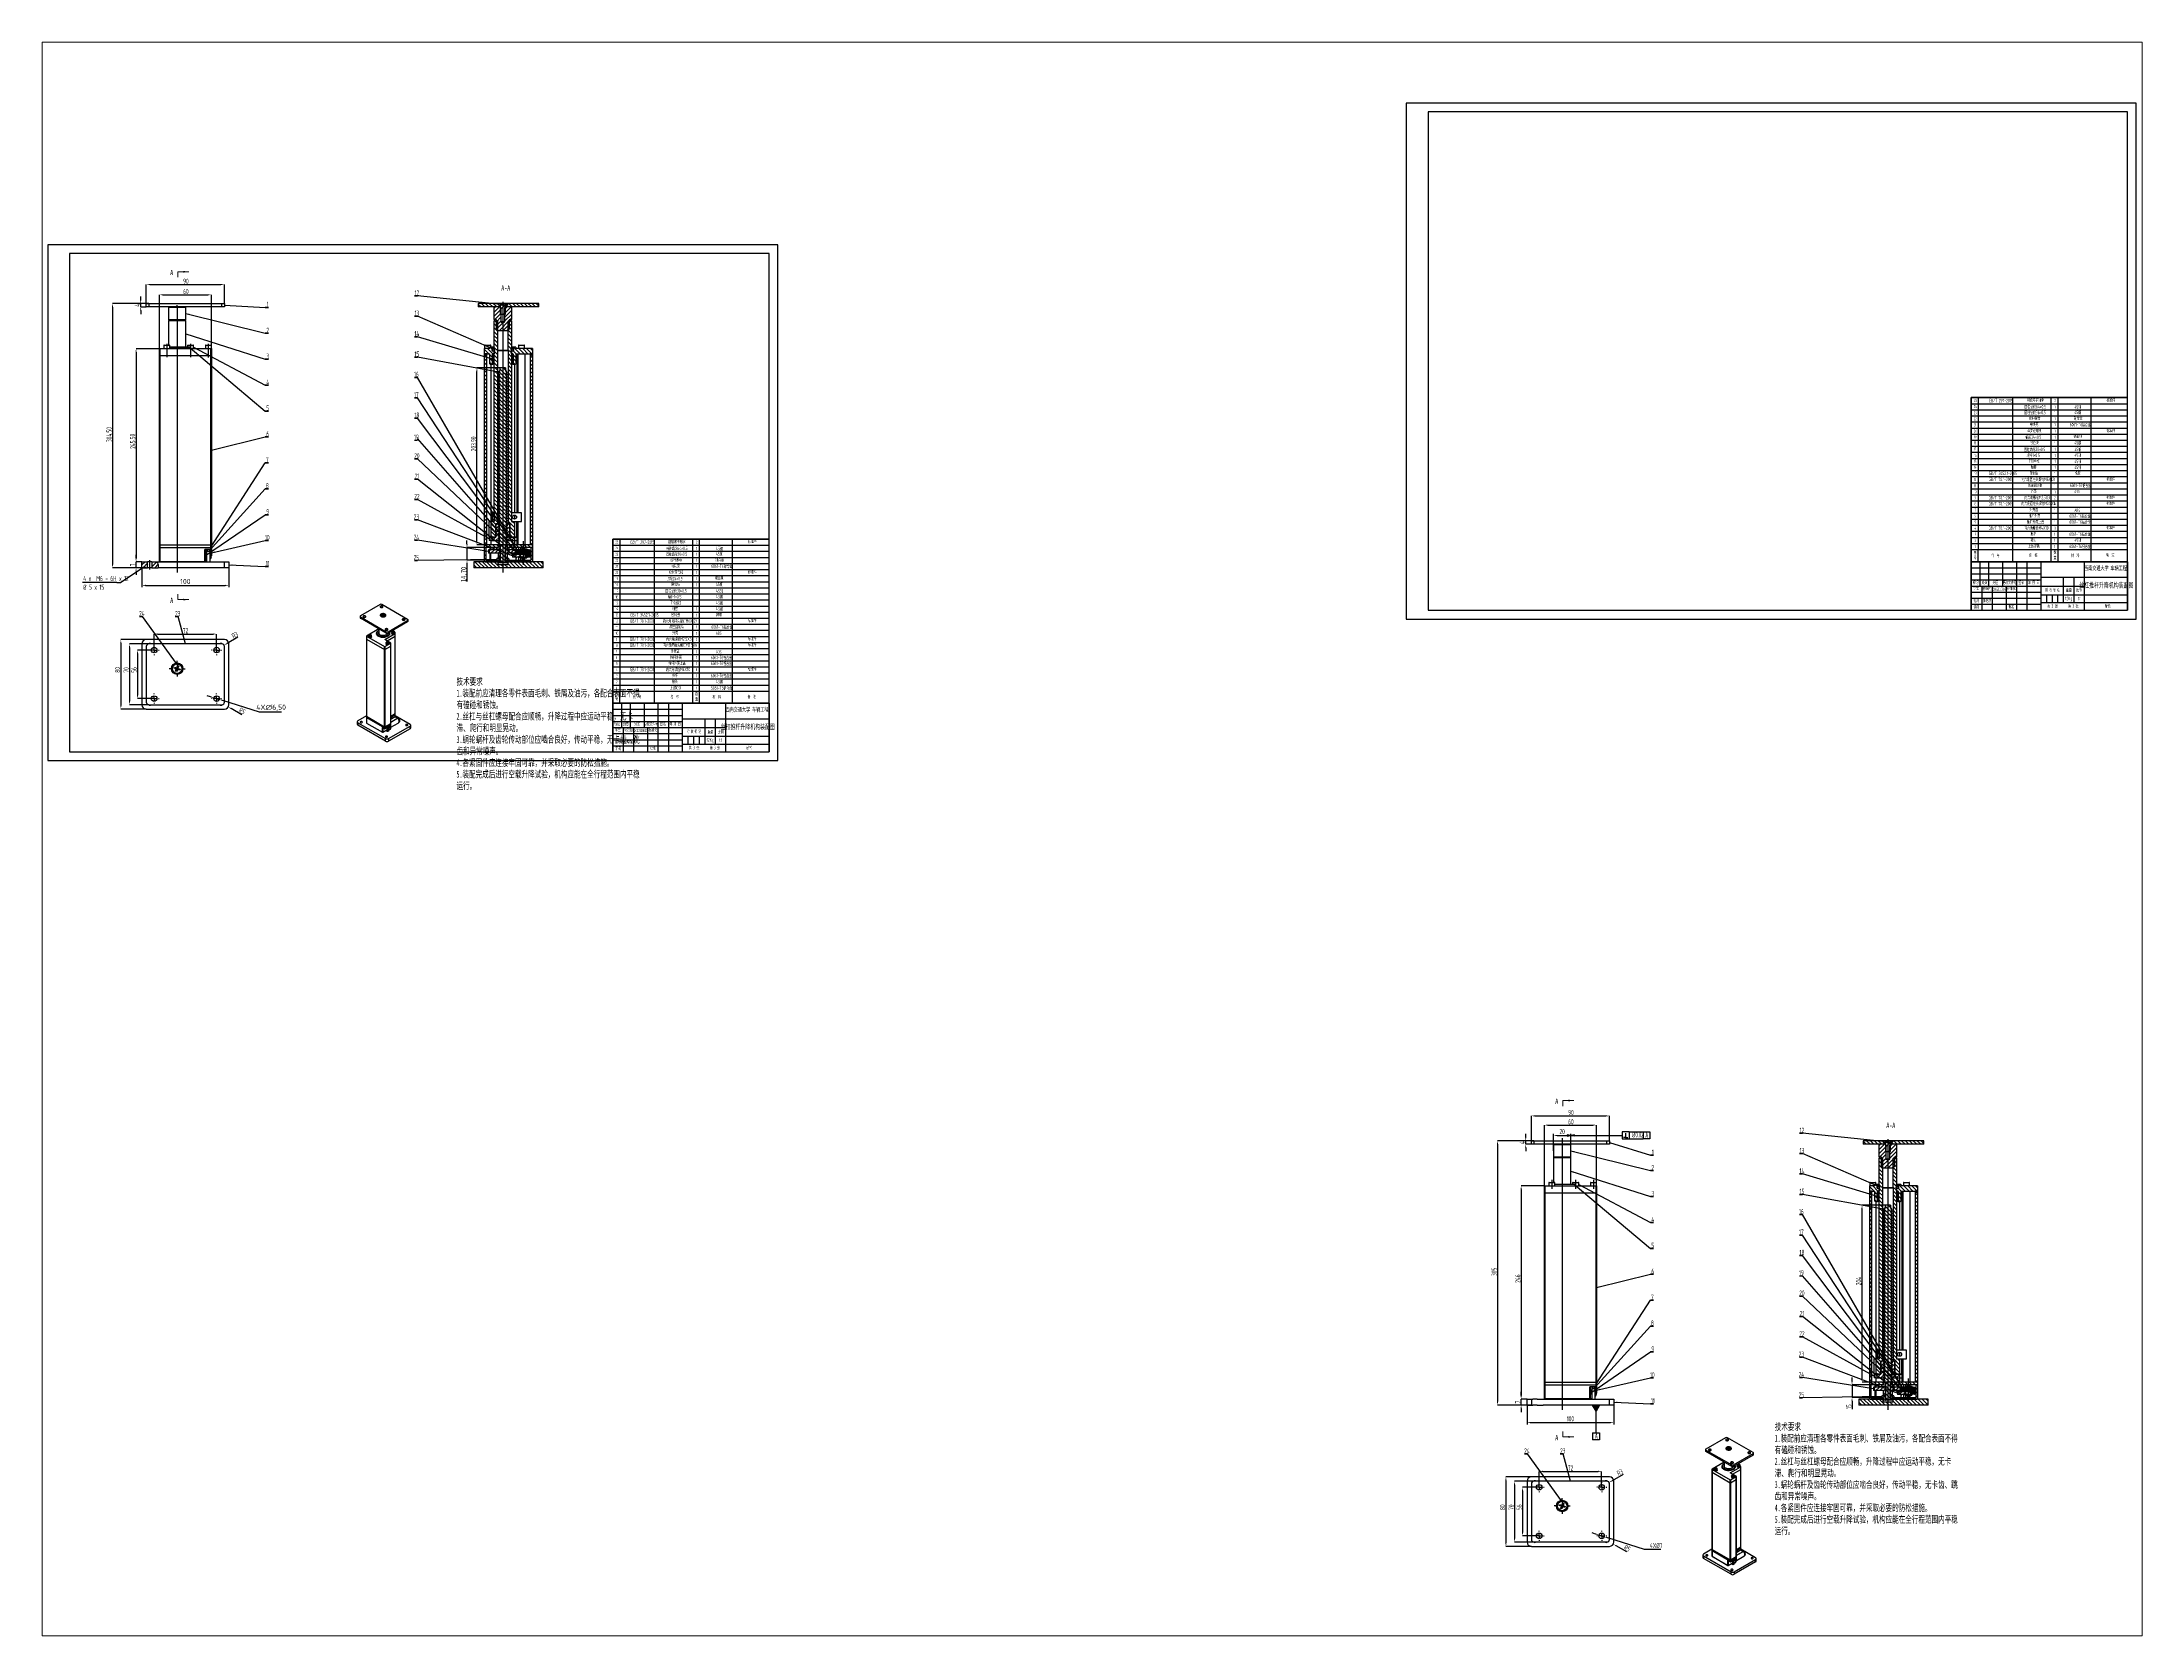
# Paper-space layout 'Layout1' of a CAD drawing. Header units: millimetres. Extents: x 26 to 231, y 20 to 176.
# The model-space entities are those that its viewports show. They can reach past a viewport. Long polylines and large blocks are cut down to what shows.
import ezdxf

# ---------------------------------------------------------------- set-up
doc = ezdxf.new("R2010")
doc.units = ezdxf.units.MM
doc.header["$PDSIZE"] = -1
for name, pattern in [('CENTER', [10.16, 6.35, -1.27, 1.27, -1.27]), ('CENTERX2', [20.32, 12.7, -2.54, 2.54, -2.54]), ('HIDDEN', [1.905, 1.27, -0.635])]:
    doc.linetypes.add(name, pattern=pattern)
for name, color, linetype in [('10', 7, 'Continuous'), ('5', 7, 'Continuous'), ('9', 7, 'Continuous'), ('SLD-0', 7, 'Continuous')]:
    doc.layers.add(name, color=color, linetype=linetype)
doc.styles.add('SLDTEXTSTYLE0', font='TXT', dxfattribs={"width": 0.7, "bigfont": 'bigfont'})
doc.styles.add('SLDTEXTSTYLE1', font='TXT', dxfattribs={"width": 0.633333, "bigfont": 'bigfont'})
doc.styles.add('SLDTEXTSTYLE2', font='TXT', dxfattribs={"width": 0.7})
doc.styles.add('SLDTEXTSTYLE3', font='TXT', dxfattribs={"width": 0.616667})
doc.dimstyles.new('ISO-25', dxfattribs={"dimtxt": 2.5, "dimasz": 2.5, "dimexe": 1.25, "dimexo": 0.625, "dimtad": 1, "dimtxsty": 'Standard', "dimcen": 2.5, "dimadec": 0, "dimazin": 0, "dimtfac": 1, "dimtmove": 0, "dimatfit": 3, "dimfxl": 1, "dimarcsym": 0})
doc.dimstyles.new('SLDDIMSTYLE0', dxfattribs={"dimtxt": 3.5, "dimasz": 4.08, "dimexe": 0, "dimexo": 0.0625, "dimgap": 0.875, "dimtad": 2, "dimrnd": 1e-09, "dimzin": 12, "dimdsep": 46, "dimtxsty": 'SLDTEXTSTYLE2', "dimsah": 1, "dimcen": 0.09, "dimadec": 0, "dimazin": 3, "dimtfac": 1, "dimtmove": 0, "dimatfit": 0, "dimfxl": 1, "dimfrac": 2, "dimtolj": 1, "dimtzin": 12, "dimarcsym": 0})
doc.dimstyles.new('SLDDIMSTYLE1', dxfattribs={"dimtxt": 3.5, "dimasz": 4.08, "dimexe": 0, "dimexo": 0.0625, "dimgap": 0.875, "dimtad": 2, "dimrnd": 1e-09, "dimzin": 4, "dimdsep": 46, "dimtxsty": 'SLDTEXTSTYLE2', "dimsah": 1, "dimcen": 0.09, "dimadec": 0, "dimazin": 1, "dimtfac": 1, "dimtofl": 0, "dimtmove": 0, "dimatfit": 3, "dimfxl": 1, "dimfrac": 2, "dimtolj": 1, "dimtzin": 12, "dimarcsym": 0})
doc.dimstyles.new('SLDDIMSTYLE2', dxfattribs={"dimtxt": 3.5, "dimasz": 4.08, "dimexe": 0, "dimexo": 0.0625, "dimgap": 0.875, "dimtad": 2, "dimrnd": 1e-09, "dimzin": 12, "dimdsep": 46, "dimtxsty": 'SLDTEXTSTYLE2', "dimsah": 1, "dimcen": 0.09, "dimadec": 0, "dimazin": 3, "dimtfac": 1, "dimtofl": 0, "dimtmove": 0, "dimatfit": 3, "dimfxl": 1, "dimfrac": 2, "dimtolj": 1, "dimtzin": 12, "dimarcsym": 0})
doc.dimstyles.new('SLDDIMSTYLE3', dxfattribs={"dimtxt": 3.5, "dimasz": 4.08, "dimexe": 0, "dimexo": 0.0625, "dimgap": 0.875, "dimtad": 0, "dimtih": 1, "dimtoh": 1, "dimdec": 6, "dimrnd": 1e-09, "dimzin": 12, "dimdsep": 46, "dimtxsty": 'SLDTEXTSTYLE2', "dimblk1": 'NONE', "dimsah": 1, "dimcen": 0, "dimadec": 0, "dimazin": 3, "dimtfac": 1, "dimtmove": 0, "dimatfit": 3, "dimldrblk": 'NONE', "dimfxl": 1, "dimfrac": 2, "dimtolj": 1, "dimtzin": 12, "dimarcsym": 0})
doc.dimstyles.new('SLDDIMSTYLE4', dxfattribs={"dimtxt": 0.18, "dimasz": 4.08, "dimexe": 0, "dimexo": 0.0625, "dimgap": 0, "dimtad": 0, "dimtih": 1, "dimtoh": 1, "dimdec": 0, "dimrnd": 1e-09, "dimzin": 0, "dimdsep": 46, "dimtxsty": 'Standard', "dimsah": 1, "dimcen": 0.09, "dimadec": 0, "dimazin": 0, "dimtfac": 4.08, "dimtdec": 0, "dimtofl": 0, "dimtmove": 0, "dimatfit": 3, "dimfxl": 1, "dimfrac": 2, "dimtolj": 1, "dimtzin": 0, "dimarcsym": 0})
doc.dimstyles.new('SLDDIMSTYLE5', dxfattribs={"dimtxt": 3.5, "dimasz": 4.08, "dimexe": 0, "dimexo": 0.0625, "dimgap": 0.875, "dimtad": 2, "dimrnd": 1e-09, "dimzin": 12, "dimdsep": 46, "dimtxsty": 'SLDTEXTSTYLE2', "dimsah": 1, "dimcen": 0, "dimadec": 0, "dimazin": 3, "dimtfac": 1, "dimtofl": 0, "dimtmove": 0, "dimatfit": 3, "dimfxl": 1, "dimfrac": 2, "dimtolj": 1, "dimtzin": 12, "dimarcsym": 0})
doc.dimstyles.new('SLDDIMSTYLE8', dxfattribs={"dimtxt": 3.5, "dimasz": 4.08, "dimexe": 0, "dimexo": 0.0625, "dimgap": 0.875, "dimtad": 2, "dimrnd": 1e-09, "dimzin": 4, "dimdsep": 46, "dimtxsty": 'SLDTEXTSTYLE2', "dimsah": 1, "dimcen": 0.09, "dimadec": 0, "dimazin": 1, "dimtfac": 1, "dimtmove": 0, "dimatfit": 0, "dimfxl": 1, "dimfrac": 2, "dimtolj": 1, "dimtzin": 12, "dimarcsym": 0})
pattern_1 = [(45, (92.2066, 0), (-2.245064, 2.245064), [])]
pattern_2 = [(135, (92.2066, 0), (-2.245064, -2.245064), [])]
pattern_3 = [(45, (1688.1174, -964.403), (-2.245064, 2.245064), [])]
pattern_4 = [(135, (1688.1174, -964.403), (-2.245064, -2.245064), [])]

# ---------------------------------------------------------------- blocks, each defined once
blk = doc.blocks.new('SW_NOTE_0')
at = {"layer": '10', "color": 0, "insert": (0, -29.7), "char_height": 8, "width": 212.004, "attachment_point": 1, "style": 'SLDTEXTSTYLE0'}
blk.add_mtext('{\\fHYSWLongFangSong|b0|i0|c134|p2;技术要求\\P1.装配前应清理各零件表面毛刺、铁屑及油污，各配合表面不得有磕碰和锈蚀。\\P2.丝杠与丝杠螺母配合应顺畅，升降过程中应运动平稳，无卡滞、爬行和明显晃动。\\P3.蜗轮蜗杆及齿轮传动部位应啮合良好，传动平稳，无卡齿、跳齿和异常噪声。\\P4.各紧固件应连接牢固可靠，并采取必要的防松措施。\\P5.装配完成后进行空载升降试验，机构应能在全行程范围内平稳运行。}', dxfattribs=at)
blk = doc.blocks.new('SW_TABLEANNOTATION_0')
at = {"lineweight": 40}
for p, q in [((199.6, -20.1), (199.6, -13.1)), ((199.6, -13.1), (379.6, -13.1)), ((199.6, -27.1), (199.6, -20.1)), ((199.6, -34.1), (199.6, -27.1)), ((199.6, -41.1), (199.6, -34.1)), ((199.6, -48.1), (199.6, -41.1)), ((199.6, -55.1), (199.6, -48.1)), ((199.6, -62.1), (199.6, -55.1)), ((199.6, -69.1), (199.6, -62.1)), ((199.6, -76.1), (199.6, -69.1)), ((199.6, -83.1), (199.6, -76.1)), ((199.6, -90.1), (199.6, -83.1)), ((199.6, -97.1), (199.6, -90.1)), ((199.6, -104.1), (199.6, -97.1)), ((199.6, -111.1), (199.6, -104.1)), ((199.6, -118.1), (199.6, -111.1)), ((199.6, -125.1), (199.6, -118.1)), ((199.6, -132.1), (199.6, -125.1)), ((199.6, -139.1), (199.6, -132.1)), ((199.6, -146.1), (199.6, -139.1)), ((199.6, -153.1), (199.6, -146.1)), ((199.6, -160.1), (199.6, -153.1)), ((199.6, -167.1), (199.6, -160.1)), ((199.6, -174.1), (199.6, -167.1)), ((199.6, -181.1), (199.6, -174.1)), ((199.6, -188.1), (199.6, -181.1)), ((199.6, -188.1), (199.6, -202.1))]:
    blk.add_line(p, q, dxfattribs=at)
for p, q in [((199.6, -20.1), (379.6, -20.1)), ((207.6, -13.1), (207.6, -20.1)), ((207.6, -20.1), (207.6, -27.1)), ((247.6, -20.1), (247.6, -13.1)), ((247.6, -27.1), (247.6, -20.1)), ((291.6, -20.1), (291.6, -13.1)), ((291.6, -27.1), (291.6, -20.1)), ((299.6, -20.1), (299.6, -13.1)), ((299.6, -27.1), (299.6, -20.1)), ((337.6, -20.1), (337.6, -13.1)), ((337.6, -27.1), (337.6, -20.1)), ((337.6, -20.1), (347.6, -20.1)), ((379.6, -20.1), (379.6, -13.1)), ((379.6, -27.1), (379.6, -20.1)), ((199.6, -27.1), (379.6, -27.1)), ((199.6, -34.1), (379.6, -34.1)), ((199.6, -41.1), (379.6, -41.1)), ((199.6, -48.1), (379.6, -48.1)), ((207.6, -27.1), (207.6, -34.1)), ((207.6, -34.1), (207.6, -41.1)), ((207.6, -41.1), (207.6, -48.1)), ((207.6, -48.1), (207.6, -55.1)), ((247.6, -34.1), (247.6, -27.1)), ((247.6, -41.1), (247.6, -34.1)), ((247.6, -48.1), (247.6, -41.1)), ((247.6, -55.1), (247.6, -48.1)), ((291.6, -34.1), (291.6, -27.1)), ((291.6, -41.1), (291.6, -34.1)), ((291.6, -48.1), (291.6, -41.1)), ((291.6, -55.1), (291.6, -48.1)), ((299.6, -34.1), (299.6, -27.1)), ((299.6, -41.1), (299.6, -34.1)), ((299.6, -48.1), (299.6, -41.1)), ((299.6, -55.1), (299.6, -48.1)), ((337.6, -34.1), (337.6, -27.1)), ((337.6, -27.1), (347.6, -27.1)), ((337.6, -41.1), (337.6, -34.1)), ((337.6, -34.1), (347.6, -34.1)), ((337.6, -48.1), (337.6, -41.1)), ((337.6, -41.1), (347.6, -41.1)), ((337.6, -55.1), (337.6, -48.1)), ((337.6, -48.1), (347.6, -48.1)), ((379.6, -34.1), (379.6, -27.1)), ((379.6, -41.1), (379.6, -34.1)), ((379.6, -48.1), (379.6, -41.1)), ((379.6, -55.1), (379.6, -48.1)), ((199.6, -55.1), (379.6, -55.1)), ((199.6, -62.1), (379.6, -62.1)), ((199.6, -69.1), (379.6, -69.1)), ((207.6, -55.1), (207.6, -62.1)), ((207.6, -62.1), (207.6, -69.1)), ((207.6, -69.1), (207.6, -76.1)), ((247.6, -62.1), (247.6, -55.1)), ((247.6, -69.1), (247.6, -62.1)), ((247.6, -76.1), (247.6, -69.1)), ((291.6, -62.1), (291.6, -55.1)), ((291.6, -69.1), (291.6, -62.1)), ((291.6, -76.1), (291.6, -69.1)), ((299.6, -62.1), (299.6, -55.1)), ((299.6, -69.1), (299.6, -62.1)), ((299.6, -76.1), (299.6, -69.1)), ((337.6, -62.1), (337.6, -55.1)), ((337.6, -55.1), (347.6, -55.1)), ((337.6, -69.1), (337.6, -62.1)), ((337.6, -62.1), (347.6, -62.1)), ((337.6, -76.1), (337.6, -69.1)), ((337.6, -69.1), (347.6, -69.1)), ((379.6, -62.1), (379.6, -55.1)), ((379.6, -69.1), (379.6, -62.1)), ((379.6, -76.1), (379.6, -69.1)), ((199.6, -76.1), (379.6, -76.1)), ((199.6, -83.1), (379.6, -83.1)), ((199.6, -90.1), (379.6, -90.1)), ((207.6, -76.1), (207.6, -83.1)), ((207.6, -83.1), (207.6, -90.1)), ((207.6, -90.1), (207.6, -97.1)), ((247.6, -83.1), (247.6, -76.1)), ((247.6, -90.1), (247.6, -83.1)), ((247.6, -97.1), (247.6, -90.1)), ((291.6, -83.1), (291.6, -76.1)), ((291.6, -90.1), (291.6, -83.1)), ((291.6, -97.1), (291.6, -90.1)), ((299.6, -83.1), (299.6, -76.1)), ((299.6, -90.1), (299.6, -83.1)), ((299.6, -97.1), (299.6, -90.1)), ((337.6, -83.1), (337.6, -76.1)), ((337.6, -76.1), (347.6, -76.1)), ((337.6, -90.1), (337.6, -83.1)), ((337.6, -83.1), (347.6, -83.1)), ((337.6, -97.1), (337.6, -90.1)), ((337.6, -90.1), (347.6, -90.1)), ((379.6, -83.1), (379.6, -76.1)), ((379.6, -90.1), (379.6, -83.1)), ((379.6, -97.1), (379.6, -90.1)), ((199.6, -97.1), (379.6, -97.1)), ((199.6, -104.1), (379.6, -104.1)), ((199.6, -111.1), (379.6, -111.1)), ((199.6, -118.1), (379.6, -118.1)), ((207.6, -97.1), (207.6, -104.1)), ((207.6, -104.1), (207.6, -111.1)), ((207.6, -111.1), (207.6, -118.1)), ((207.6, -118.1), (207.6, -125.1)), ((247.6, -104.1), (247.6, -97.1)), ((247.6, -111.1), (247.6, -104.1)), ((247.6, -118.1), (247.6, -111.1)), ((247.6, -125.1), (247.6, -118.1)), ((291.6, -104.1), (291.6, -97.1)), ((291.6, -111.1), (291.6, -104.1)), ((291.6, -118.1), (291.6, -111.1)), ((291.6, -125.1), (291.6, -118.1)), ((299.6, -104.1), (299.6, -97.1)), ((299.6, -111.1), (299.6, -104.1)), ((299.6, -118.1), (299.6, -111.1)), ((299.6, -125.1), (299.6, -118.1)), ((337.6, -104.1), (337.6, -97.1)), ((337.6, -97.1), (347.6, -97.1)), ((337.6, -111.1), (337.6, -104.1)), ((337.6, -104.1), (347.6, -104.1)), ((337.6, -118.1), (337.6, -111.1)), ((337.6, -111.1), (347.6, -111.1)), ((337.6, -125.1), (337.6, -118.1)), ((337.6, -118.1), (347.6, -118.1)), ((379.6, -104.1), (379.6, -97.1)), ((379.6, -111.1), (379.6, -104.1)), ((379.6, -118.1), (379.6, -111.1)), ((379.6, -125.1), (379.6, -118.1)), ((199.6, -125.1), (379.6, -125.1)), ((199.6, -132.1), (379.6, -132.1)), ((199.6, -139.1), (379.6, -139.1)), ((207.6, -125.1), (207.6, -132.1)), ((207.6, -132.1), (207.6, -139.1)), ((207.6, -139.1), (207.6, -146.1)), ((247.6, -132.1), (247.6, -125.1)), ((247.6, -139.1), (247.6, -132.1)), ((247.6, -146.1), (247.6, -139.1)), ((291.6, -132.1), (291.6, -125.1)), ((291.6, -139.1), (291.6, -132.1)), ((291.6, -146.1), (291.6, -139.1)), ((299.6, -132.1), (299.6, -125.1)), ((299.6, -139.1), (299.6, -132.1)), ((299.6, -146.1), (299.6, -139.1)), ((337.6, -132.1), (337.6, -125.1)), ((337.6, -125.1), (347.6, -125.1)), ((337.6, -139.1), (337.6, -132.1)), ((337.6, -132.1), (347.6, -132.1)), ((337.6, -146.1), (337.6, -139.1)), ((337.6, -139.1), (347.6, -139.1)), ((379.6, -132.1), (379.6, -125.1)), ((379.6, -139.1), (379.6, -132.1)), ((379.6, -146.1), (379.6, -139.1)), ((199.6, -146.1), (379.6, -146.1)), ((199.6, -153.1), (379.6, -153.1)), ((199.6, -160.1), (379.6, -160.1)), ((199.6, -167.1), (379.6, -167.1)), ((207.6, -146.1), (207.6, -153.1)), ((207.6, -153.1), (207.6, -160.1)), ((207.6, -160.1), (207.6, -167.1)), ((207.6, -167.1), (207.6, -174.1)), ((247.6, -153.1), (247.6, -146.1)), ((247.6, -160.1), (247.6, -153.1)), ((247.6, -167.1), (247.6, -160.1)), ((247.6, -174.1), (247.6, -167.1)), ((291.6, -153.1), (291.6, -146.1)), ((291.6, -160.1), (291.6, -153.1)), ((291.6, -167.1), (291.6, -160.1)), ((291.6, -174.1), (291.6, -167.1)), ((299.6, -153.1), (299.6, -146.1)), ((299.6, -160.1), (299.6, -153.1)), ((299.6, -167.1), (299.6, -160.1)), ((299.6, -174.1), (299.6, -167.1)), ((337.6, -153.1), (337.6, -146.1)), ((337.6, -146.1), (347.6, -146.1)), ((337.6, -160.1), (337.6, -153.1)), ((337.6, -153.1), (347.6, -153.1)), ((337.6, -167.1), (337.6, -160.1)), ((337.6, -160.1), (347.6, -160.1)), ((337.6, -174.1), (337.6, -167.1)), ((337.6, -167.1), (347.6, -167.1)), ((379.6, -153.1), (379.6, -146.1)), ((379.6, -160.1), (379.6, -153.1)), ((379.6, -167.1), (379.6, -160.1)), ((379.6, -174.1), (379.6, -167.1)), ((199.6, -174.1), (379.6, -174.1)), ((199.6, -181.1), (379.6, -181.1)), ((207.6, -174.1), (207.6, -181.1)), ((207.6, -181.1), (207.6, -188.1)), ((207.6, -202.1), (207.6, -188.1)), ((247.6, -181.1), (247.6, -174.1)), ((247.6, -188.1), (247.6, -181.1)), ((247.6, -202.1), (247.6, -188.1)), ((291.6, -181.1), (291.6, -174.1)), ((291.6, -188.1), (291.6, -181.1)), ((291.6, -202.1), (291.6, -188.1)), ((299.6, -181.1), (299.6, -174.1)), ((299.6, -188.1), (299.6, -181.1)), ((299.6, -202.1), (299.6, -188.1)), ((337.6, -181.1), (337.6, -174.1)), ((337.6, -174.1), (347.6, -174.1)), ((337.6, -188.1), (337.6, -181.1)), ((337.6, -181.1), (347.6, -181.1)), ((337.6, -202.1), (337.6, -188.1)), ((337.6, -188.1), (347.6, -188.1)), ((379.6, -181.1), (379.6, -174.1)), ((379.6, -188.1), (379.6, -181.1)), ((379.6, -202.1), (379.6, -188.1)), ((199.6, -202.1), (207.6, -202.1)), ((207.6, -202.1), (247.6, -202.1)), ((247.6, -202.1), (291.6, -202.1)), ((291.6, -202.1), (299.6, -202.1)), ((299.6, -202.1), (337.6, -202.1)), ((337.6, -202.1), (337.6, -195.1)), ((337.6, -202.1), (359.6, -202.1)), ((359.6, -202.1), (379.6, -202.1))]:
    blk.add_line(p, q)
at = {"layer": '10', "color": 0}
for p, q in [((199.6, -20.1), (225.4, -20.1)), ((225.4, -20.1), (306.5, -20.1)), ((306.5, -20.1), (337.6, -20.1)), ((347.6, -20.1), (354, -20.1)), ((354, -20.1), (379.6, -20.1)), ((199.6, -27.1), (225.4, -27.1)), ((199.6, -34.1), (225.4, -34.1)), ((199.6, -41.1), (225.4, -41.1)), ((199.6, -48.1), (225.4, -48.1)), ((225.4, -27.1), (306.5, -27.1)), ((225.4, -34.1), (306.5, -34.1)), ((225.4, -41.1), (306.5, -41.1)), ((225.4, -48.1), (306.5, -48.1)), ((306.5, -27.1), (337.6, -27.1)), ((306.5, -34.1), (337.6, -34.1)), ((306.5, -41.1), (337.6, -41.1)), ((306.5, -48.1), (337.6, -48.1)), ((347.6, -27.1), (354, -27.1)), ((347.6, -34.1), (354, -34.1)), ((347.6, -41.1), (354, -41.1)), ((347.6, -48.1), (354, -48.1)), ((354, -27.1), (379.6, -27.1)), ((354, -34.1), (379.6, -34.1)), ((354, -41.1), (379.6, -41.1)), ((354, -48.1), (379.6, -48.1)), ((199.6, -55.1), (225.4, -55.1)), ((199.6, -62.1), (225.4, -62.1)), ((199.6, -69.1), (225.4, -69.1)), ((225.4, -55.1), (306.5, -55.1)), ((225.4, -62.1), (306.5, -62.1)), ((225.4, -69.1), (306.5, -69.1)), ((306.5, -55.1), (337.6, -55.1)), ((306.5, -62.1), (337.6, -62.1)), ((306.5, -69.1), (337.6, -69.1)), ((347.6, -55.1), (354, -55.1)), ((347.6, -62.1), (354, -62.1)), ((347.6, -69.1), (354, -69.1)), ((354, -55.1), (379.6, -55.1)), ((354, -62.1), (379.6, -62.1)), ((354, -69.1), (379.6, -69.1)), ((199.6, -76.1), (225.4, -76.1)), ((199.6, -83.1), (225.4, -83.1)), ((199.6, -90.1), (225.4, -90.1)), ((225.4, -76.1), (306.5, -76.1)), ((225.4, -83.1), (306.5, -83.1)), ((225.4, -90.1), (306.5, -90.1)), ((306.5, -76.1), (337.6, -76.1)), ((306.5, -83.1), (337.6, -83.1)), ((306.5, -90.1), (337.6, -90.1)), ((347.6, -76.1), (354, -76.1)), ((347.6, -83.1), (354, -83.1)), ((347.6, -90.1), (354, -90.1)), ((354, -76.1), (379.6, -76.1)), ((354, -83.1), (379.6, -83.1)), ((354, -90.1), (379.6, -90.1)), ((199.6, -97.1), (225.4, -97.1)), ((199.6, -104.1), (225.4, -104.1)), ((199.6, -111.1), (225.4, -111.1)), ((199.6, -118.1), (225.4, -118.1)), ((225.4, -97.1), (306.5, -97.1)), ((225.4, -104.1), (306.5, -104.1)), ((225.4, -111.1), (306.5, -111.1)), ((225.4, -118.1), (306.5, -118.1)), ((306.5, -97.1), (337.6, -97.1)), ((306.5, -104.1), (337.6, -104.1)), ((306.5, -111.1), (337.6, -111.1)), ((306.5, -118.1), (337.6, -118.1)), ((347.6, -97.1), (354, -97.1)), ((347.6, -104.1), (354, -104.1)), ((347.6, -111.1), (354, -111.1)), ((347.6, -118.1), (354, -118.1)), ((354, -97.1), (379.6, -97.1)), ((354, -104.1), (379.6, -104.1)), ((354, -111.1), (379.6, -111.1)), ((354, -118.1), (379.6, -118.1)), ((199.6, -125.1), (225.4, -125.1)), ((199.6, -132.1), (225.4, -132.1)), ((199.6, -139.1), (225.4, -139.1)), ((225.4, -125.1), (306.5, -125.1)), ((225.4, -132.1), (306.5, -132.1)), ((225.4, -139.1), (306.5, -139.1)), ((306.5, -125.1), (337.6, -125.1)), ((306.5, -132.1), (337.6, -132.1)), ((306.5, -139.1), (337.6, -139.1)), ((347.6, -125.1), (354, -125.1)), ((347.6, -132.1), (354, -132.1)), ((347.6, -139.1), (354, -139.1)), ((354, -125.1), (379.6, -125.1)), ((354, -132.1), (379.6, -132.1)), ((354, -139.1), (379.6, -139.1)), ((199.6, -146.1), (225.4, -146.1)), ((199.6, -153.1), (225.4, -153.1)), ((199.6, -160.1), (225.4, -160.1)), ((199.6, -167.1), (225.4, -167.1)), ((225.4, -146.1), (306.5, -146.1)), ((225.4, -153.1), (306.5, -153.1)), ((225.4, -160.1), (306.5, -160.1)), ((225.4, -167.1), (306.5, -167.1)), ((306.5, -146.1), (337.6, -146.1)), ((306.5, -153.1), (337.6, -153.1)), ((306.5, -160.1), (337.6, -160.1)), ((306.5, -167.1), (337.6, -167.1)), ((347.6, -146.1), (354, -146.1)), ((347.6, -153.1), (354, -153.1)), ((347.6, -160.1), (354, -160.1)), ((347.6, -167.1), (354, -167.1)), ((354, -146.1), (379.6, -146.1)), ((354, -153.1), (379.6, -153.1)), ((354, -160.1), (379.6, -160.1)), ((354, -167.1), (379.6, -167.1)), ((199.6, -174.1), (225.4, -174.1)), ((199.6, -181.1), (225.4, -181.1)), ((199.6, -188.1), (225.4, -188.1)), ((225.4, -174.1), (306.5, -174.1)), ((225.4, -181.1), (306.5, -181.1)), ((225.4, -188.1), (306.5, -188.1)), ((306.5, -174.1), (337.6, -174.1)), ((306.5, -181.1), (337.6, -181.1)), ((306.5, -188.1), (337.6, -188.1)), ((347.6, -174.1), (354, -174.1)), ((347.6, -181.1), (354, -181.1)), ((347.6, -188.1), (354, -188.1)), ((354, -174.1), (379.6, -174.1)), ((354, -181.1), (379.6, -181.1)), ((354, -188.1), (379.6, -188.1))]:
    blk.add_line(p, q, dxfattribs=at)
at = {"layer": '10', "color": 0, "char_height": 3.5, "attachment_point": 1}
for s, insert, width, style in [('{\\Fgbenor|c134;24}', (202.5, -21.5), 1.04, 'SLDTEXTSTYLE3'), ('{\\Fgbenor|c134;25}', (202.7, -14.7), 0.817, 'SLDTEXTSTYLE3'), ('{\\Fgbenor|c134;2}', (295.4, -14.7), 0.973, 'SLDTEXTSTYLE3'), ('{\\Fgbenor|c134;1}', (295.4, -22.1), 1.04, 'SLDTEXTSTYLE3'), ('{\\Fgbenor|c134;22}', (202.6, -35.6), 2.45, 'SLDTEXTSTYLE3'), ('{\\Fgbenor|c134;23}', (202.6, -28.7), 1.839, 'SLDTEXTSTYLE3'), ('{\\Fgbenor|c134;1}', (295.3, -28.6), 0.899, 'SLDTEXTSTYLE3'), ('{\\Fgbenor|c134;18}', (202.5, -63.6), 1.922, 'SLDTEXTSTYLE3'), ('{\\Fgbenor|c134;1}', (295.3, -63.8), 1.922, 'SLDTEXTSTYLE3'), ('{\\Fgbenor|c134;16}', (202.7, -77.9), 3.267, 'SLDTEXTSTYLE3'), ('{\\Fgbenor|c134;1}', (295.4, -91.5), 0.817, 'SLDTEXTSTYLE3'), ('{\\Fgbenor|c134;1}', (295.5, -84.6), 1.922, 'SLDTEXTSTYLE3'), ('{\\Fgbenor|c134;1}', (295.2, -105.7), 1.04, 'SLDTEXTSTYLE3'), ('{\\Fgbenor|c134;1}', (295.3, -112.5), 0.899, 'SLDTEXTSTYLE3'), ('{\\Fgbenor|c134;8}', (203.3, -133.8), 1.633, 'SLDTEXTSTYLE3'), ('{\\fHYSWLongFangSong|b0|i0|c134|p2;内六角圆柱头螺钉\\Fgbenor|c0;\\H1.14286x;M2.5X6}', (257.4, -132.9), 43.94, 'SLDTEXTSTYLE2'), ('{\\Fgbenor|c134;1}', (295.3, -141), 1.633, 'SLDTEXTSTYLE3'), ('{\\Fgbenor|c134;1}', (295.3, -147.8), 3.267, 'SLDTEXTSTYLE3'), ('{\\Fgbenor|c134;1}', (295.3, -154.6), 1.837, 'SLDTEXTSTYLE3'), ('{\\Fgbenor|c134;1}', (295.2, -175.7), 2.45, 'SLDTEXTSTYLE3'), ('{\\Fgbenor|c134;1}', (295.2, -182.9), 1.839, 'SLDTEXTSTYLE3')]:
    blk.add_mtext(s, dxfattribs=dict(at, insert=insert, width=width, style=style))
for s, insert, style in [('\\pxi-2,l3,t3;{\\Fgbenor|c134;\\H1.14286x;GB/T 297-2015}', (216.3, -14.5), 'SLDTEXTSTYLE0'), ('{\\fHYSWLongFangSong|b0|i0|c134|p2;圆柱齿轮\\Fgbenor|c128;\\H1.14286x;64×0.5}', (260.9, -21.5), 'SLDTEXTSTYLE0'), ('{\\fHYSWLongFangSong|b0|i0|c134|p2;圆锥滚子轴承}', (263.4, -14.2), 'SLDTEXTSTYLE0'), ('\\pxi-2,l3,t3;{\\Fgbenor|c134;\\H1.14286x;45\\fHYSWLongFangSong|b0|i0|c134|p2;\\H0.875x;钢}', (315, -21.9), 'SLDTEXTSTYLE0'), ('{\\fHYSWLongFangSong|b0|i0|c134|p2;标准件}', (355.4, -14.1), 'SLDTEXTSTYLE0'), ('{\\Fgbenor|c134;21}', (202.6, -42.7), 'SLDTEXTSTYLE3'), ('{\\fHYSWLongFangSong|b0|i0|c134|p2;圆柱齿轮\\Fgbenor|c128;\\H1.14286x;36×0.5}', (260.8, -28.2), 'SLDTEXTSTYLE0'), ('{\\fHYSWLongFangSong|b0|i0|c134|p2;丝杆螺母}', (265.9, -35.1), 'SLDTEXTSTYLE0'), ('{\\fHYSWLongFangSong|b0|i0|c134|p2;电机壳}', (266.9, -42.2), 'SLDTEXTSTYLE0'), ('{\\Fgbenor|c134;1}', (295.4, -35.7), 'SLDTEXTSTYLE3'), ('{\\Fgbenor|c134;1}', (295.4, -42.6), 'SLDTEXTSTYLE3'), ('\\pxi-2,l3,t3;{\\Fgbenor|c134;\\H1.14286x;6061-T6\\fHYSWLongFangSong|b0|i0|c134|p2;\\H0.875x;铝合金}', (309.5, -42.2), 'SLDTEXTSTYLE0'), ('\\pxi-2,l3,t3;{\\fHYSWLongFangSong|b0|i0|c134|p2;铜合金}', (314.2, -35.2), 'SLDTEXTSTYLE0'), ('\\pxi-2,l3,t3;{\\Fgbenor|c134;\\H1.14286x;45\\fHYSWLongFangSong|b0|i0|c134|p2;\\H0.875x;钢}', (314.9, -28.1), 'SLDTEXTSTYLE0'), ('{\\Fgbenor|c134;20}', (202.5, -49.8), 'SLDTEXTSTYLE3'), ('{\\Fgbenor|c134;19}', (202.6, -56.7), 'SLDTEXTSTYLE3'), ('{\\Fgbenor|c134;17}', (202.6, -70.5), 'SLDTEXTSTYLE3'), ('{\\fHYSWLongFangSong|b0|i0|c134|p2;圆柱齿轮\\Fgbenor|c128;\\H1.14286x;30×0.5}', (260.3, -70.6), 'SLDTEXTSTYLE0'), ('{\\fHYSWLongFangSong|b0|i0|c134|p2;蜗轮\\Fgbenor|c128;\\H1.14286x;24×0.5}', (262.1, -56.5), 'SLDTEXTSTYLE0'), ('{\\fHYSWLongFangSong|b0|i0|c134|p2;42步进电机}', (264.2, -49.3), 'SLDTEXTSTYLE0'), ('{\\fHYSWLongFangSong|b0|i0|c134|p2;限位块}', (267.2, -63.2), 'SLDTEXTSTYLE0'), ('{\\Fgbenor|c134;1}', (295.4, -56.9), 'SLDTEXTSTYLE3'), ('{\\Fgbenor|c134;1}', (295.4, -49.7), 'SLDTEXTSTYLE3'), ('{\\Fgbenor|c134;1}', (295.5, -70.9), 'SLDTEXTSTYLE3'), ('\\pxi-2,l3,t3;{\\fHYSWLongFangSong|b0|i0|c134|p2;锡金铜}', (313.9, -55.9), 'SLDTEXTSTYLE0'), ('\\pxi-2,l3,t3;{\\Fgbenor|c134;\\H1.14286x;45\\fHYSWLongFangSong|b0|i0|c134|p2;\\H0.875x;钢}', (314.9, -63.1), 'SLDTEXTSTYLE0'), ('\\pxi-2,l3,t3;{\\Fgbenor|c134;\\H1.14286x;45\\fHYSWLongFangSong|b0|i0|c134|p2;\\H0.875x;钢}', (315.1, -70.7), 'SLDTEXTSTYLE0'), ('{\\fHYSWLongFangSong|b0|i0|c134|p2;标准件}', (355.4, -49.2), 'SLDTEXTSTYLE0'), ('{\\Fgbenor|c134;15}', (202.6, -84.7), 'SLDTEXTSTYLE3'), ('{\\Fgbenor|c134;14}', (202.6, -91.4), 'SLDTEXTSTYLE3'), ('{\\fHYSWLongFangSong|b0|i0|c134|p2;蜗杆\\Fgbenor|c134;\\H1.14286x;1×0.5}', (263.4, -77.4), 'SLDTEXTSTYLE0'), ('{\\Fgbenor|c128;\\H1.14286x;T10\\fHYSWLongFangSong|b0|i0|c134|p2;\\H0.875x;丝杠}', (265.7, -84.1), 'SLDTEXTSTYLE0'), ('{\\fHYSWLongFangSong|b0|i0|c134|p2;轴套}', (268, -91.3), 'SLDTEXTSTYLE0'), ('{\\Fgbenor|c134;1}', (295.5, -78), 'SLDTEXTSTYLE3'), ('\\pxi-2,l3,t3;{\\Fgbenor|c134;\\H1.14286x;45\\fHYSWLongFangSong|b0|i0|c134|p2;\\H0.875x;钢}', (315, -84.6), 'SLDTEXTSTYLE0'), ('\\pxi-2,l3,t3;{\\Fgbenor|c134;\\H1.14286x;45\\fHYSWLongFangSong|b0|i0|c134|p2;\\H0.875x;钢}', (315, -77.3), 'SLDTEXTSTYLE0'), ('\\pxi-2,l3,t3;{\\Fgbenor|c134;\\H1.14286x;45\\fHYSWLongFangSong|b0|i0|c134|p2;\\H0.875x;钢}', (315, -91.4), 'SLDTEXTSTYLE0'), ('{\\Fgbenor|c134;12}', (202.6, -105.6), 'SLDTEXTSTYLE3'), ('{\\Fgbenor|c134;13}', (202.7, -98.5), 'SLDTEXTSTYLE3'), ('{\\Fgbenor|c134;10}', (202.8, -119.7), 'SLDTEXTSTYLE3'), ('{\\Fgbenor|c134;11}', (202.9, -113.1), 'SLDTEXTSTYLE3'), ('\\pxi-2,l3,t3;{\\Fgbenor|c134;\\H1.14286x;GB/T 3452.1-2005}', (216.1, -98.3), 'SLDTEXTSTYLE0'), ('\\pxi-2,l3,t3;{\\Fgbenor|c134;\\H1.14286x;GB/T 70.1-2008}', (216, -105.3), 'SLDTEXTSTYLE0'), ('{\\fHYSWLongFangSong|b0|i0|c134|p2;内六角圆柱头螺钉\\Fgbenor|c0;\\H1.14286x;M6X12}', (257.1, -105.2), 'SLDTEXTSTYLE2'), ('{\\fHYSWLongFangSong|b0|i0|c134|p2;底座固定板}', (264.9, -112.1), 'SLDTEXTSTYLE0'), ('{\\fHYSWLongFangSong|b0|i0|c134|p2;密封圈}', (266.9, -98.2), 'SLDTEXTSTYLE0'), ('{\\fHYSWLongFangSong|b0|i0|c134|p2;外壳}', (268.1, -119.2), 'SLDTEXTSTYLE0'), ('{\\Fgbenor|c134;1}', (295.3, -98.8), 'SLDTEXTSTYLE3'), ('{\\Fgbenor|c134;1}', (295.4, -120), 'SLDTEXTSTYLE3'), ('\\pxi-2,l3,t3;{\\Fgbenor|c134;\\H1.14286x;6061-T6\\fHYSWLongFangSong|b0|i0|c134|p2;\\H0.875x;铝合金}', (309.7, -112.2), 'SLDTEXTSTYLE0'), ('\\pxi-2,l3,t3;{\\Fgbenor|c134;ABS}', (314.7, -119.6), 'SLDTEXTSTYLE0'), ('\\pxi-2,l3,t3;{\\fHYSWLongFangSong|b0|i0|c134|p2;橡胶}', (315.3, -98.3), 'SLDTEXTSTYLE0'), ('{\\fHYSWLongFangSong|b0|i0|c134|p2;标准件}', (355.3, -105.1), 'SLDTEXTSTYLE0'), ('{\\Fgbenor|c134;9}', (203.1, -126.8), 'SLDTEXTSTYLE3'), ('{\\Fgbenor|c134;7}', (203.2, -140.7), 'SLDTEXTSTYLE3'), ('\\pxi-2,l3,t3;{\\Fgbenor|c134;\\H1.14286x;GB/T 70.1-2008}', (216, -126.3), 'SLDTEXTSTYLE0'), ('\\pxi-2,l3,t3;{\\Fgbenor|c134;\\H1.14286x;GB/T 70.1-2008}', (216, -133.2), 'SLDTEXTSTYLE0'), ('{\\fHYSWLongFangSong|b0|i0|c134|p2;内六角螺栓\\Fgbenor|c0;\\H1.14286x;M2.5X3}', (260.9, -126.1), 'SLDTEXTSTYLE2'), ('{\\fHYSWLongFangSong|b0|i0|c134|p2;外壳盖}', (266.6, -140.3), 'SLDTEXTSTYLE0'), ('{\\Fgbenor|c134;4}', (295.1, -133.5), 'SLDTEXTSTYLE3'), ('{\\Fgbenor|c134;2}', (295.2, -126.6), 'SLDTEXTSTYLE3'), ('\\pxi-2,l3,t3;{\\Fgbenor|c134;ABS}', (314.9, -141.1), 'SLDTEXTSTYLE0'), ('{\\fHYSWLongFangSong|b0|i0|c134|p2;标准件}', (355.3, -126), 'SLDTEXTSTYLE0'), ('{\\fHYSWLongFangSong|b0|i0|c134|p2;标准件}', (355.3, -132.9), 'SLDTEXTSTYLE0'), ('{\\Fgbenor|c134;6}', (203.1, -147.6), 'SLDTEXTSTYLE3'), ('{\\Fgbenor|c134;4}', (203.3, -161.6), 'SLDTEXTSTYLE3'), ('{\\Fgbenor|c134;5}', (203.4, -154.6), 'SLDTEXTSTYLE3'), ('{\\Fgbenor|c134;3}', (203.5, -168.8), 'SLDTEXTSTYLE3'), ('\\pxi-2,l3,t3;{\\Fgbenor|c134;\\H1.14286x;GB/T 70.1-2008}', (216, -161.2), 'SLDTEXTSTYLE0'), ('{\\fHYSWLongFangSong|b0|i0|c134|p2;内六角螺栓\\Fgbenor|c0;\\H1.14286x;M4X\\Fgbenor|c134;1\\Fgbenor|c0;0}', (260.6, -161.1), 'SLDTEXTSTYLE2'), ('{\\fHYSWLongFangSong|b0|i0|c134|p2;推杆外壳上盖}', (263.6, -154.4), 'SLDTEXTSTYLE0'), ('{\\fHYSWLongFangSong|b0|i0|c134|p2;推杆外壳}', (265.8, -147.5), 'SLDTEXTSTYLE0'), ('{\\fHYSWLongFangSong|b0|i0|c134|p2;推杆}', (267.8, -168.2), 'SLDTEXTSTYLE0'), ('{\\Fgbenor|c134;1}', (295.2, -168.8), 'SLDTEXTSTYLE3'), ('{\\Fgbenor|c134;8}', (295.2, -161.6), 'SLDTEXTSTYLE3'), ('\\pxi-2,l3,t3;{\\Fgbenor|c134;\\H1.14286x;6061-T6\\fHYSWLongFangSong|b0|i0|c134|p2;\\H0.875x;铝合金}', (309.1, -147.4), 'SLDTEXTSTYLE0'), ('\\pxi-2,l3,t3;{\\Fgbenor|c134;\\H1.14286x;6061-T6\\fHYSWLongFangSong|b0|i0|c134|p2;\\H0.875x;铝合金}', (309.1, -154.2), 'SLDTEXTSTYLE0'), ('\\pxi-2,l3,t3;{\\Fgbenor|c134;\\H1.14286x;6061-T6\\fHYSWLongFangSong|b0|i0|c134|p2;\\H0.875x;铝合金}', (309.1, -168.2), 'SLDTEXTSTYLE0'), ('{\\fHYSWLongFangSong|b0|i0|c134|p2;标准件}', (355.3, -161), 'SLDTEXTSTYLE0'), ('{\\fHYSWLongFangSong|b0|i0|c134|p2;序\\P号}', (202.4, -189.8), 'SLDTEXTSTYLE0'), ('{\\Fgbenor|c134;2}', (203.4, -175.8), 'SLDTEXTSTYLE3'), ('{\\Fgbenor|c134;1}', (203.4, -183), 'SLDTEXTSTYLE3'), ('{\\fHYSWLongFangSong|b0|i0|c134|p2;代  号}', (222.6, -193.1), 'SLDTEXTSTYLE0'), ('{\\fHYSWLongFangSong|b0|i0|c134|p2;上固定板}', (265.2, -182.3), 'SLDTEXTSTYLE0'), ('{\\fHYSWLongFangSong|b0|i0|c134|p2;名  称}', (266.1, -192.9), 'SLDTEXTSTYLE0'), ('{\\fHYSWLongFangSong|b0|i0|c134|p2;接头}', (267.8, -175.3), 'SLDTEXTSTYLE0'), ('{\\fHYSWLongFangSong|b0|i0|c134|p2;数\\P量}', (294.4, -189.6), 'SLDTEXTSTYLE0'), ('\\pxi-2,l3,t3;{\\Fgbenor|c134;\\H1.14286x;6061-T6\\fHYSWLongFangSong|b0|i0|c134|p2;\\H0.875x;铝合金}', (309.2, -182.5), 'SLDTEXTSTYLE0'), ('{\\fHYSWLongFangSong|b0|i0|c134|p2;材  料}', (314.6, -193.1), 'SLDTEXTSTYLE0'), ('\\pxi-2,l3,t3;{\\Fgbenor|c134;\\H1.14286x;45\\fHYSWLongFangSong|b0|i0|c134|p2;\\H0.875x;钢}', (315, -175.2), 'SLDTEXTSTYLE0'), ('{\\fHYSWLongFangSong|b0|i0|c134|p2;备  注}', (354.8, -192.7), 'SLDTEXTSTYLE0')]:
    blk.add_mtext(s, dxfattribs=dict(at, insert=insert, style=style))
blk = doc.blocks.new('_D')
at = {"layer": '10', "color": 0, "lineweight": -2, "transparency": 16777216}
for p, q in [((107, 530.5), (107, 534.6)), ((113.5, 526.4), (107, 526.4)), ((107, 522.4), (107, 526.4)), ((113.5, 522.4), (107, 522.4)), ((107, 518.4), (107, 514.3))]:
    blk.add_line(p, q, dxfattribs=at)
at = {"layer": '10', "color": 0, "transparency": 16777216}
for points in [[(106.3, 530.5), (107.7, 530.5), (107, 526.4)], [(106.3, 518.4), (107.7, 518.4), (107, 522.4)]]:
    blk.add_solid(points, dxfattribs=at)
at = {"layer": 'Defpoints', "color": 0, "transparency": 16777216}
for p in [(107, 526.4), (113.5, 526.4), (113.5, 522.4)]:
    blk.add_point(p, dxfattribs=at)
at = {"layer": '10', "color": 0, "transparency": 16777216, "insert": (100.1, 524.4), "char_height": 3.5, "width": 1.021, "attachment_point": 2, "rotation": 90, "style": 'SLDTEXTSTYLE2'}
blk.add_mtext('\\A1;{\\Fgbenor|c134;\\H1.71429x;4}', dxfattribs=at)
blk = doc.blocks.new('_D_1')
at = {"layer": '10', "color": 0, "lineweight": -2, "transparency": 16777216}
for p, q in [((101.7, 233), (101.7, 237.1)), ((108.5, 228.9), (101.7, 228.9)), ((101.7, 221.9), (101.7, 228.9)), ((108.5, 221.9), (101.7, 221.9)), ((101.7, 217.9), (101.7, 213.8))]:
    blk.add_line(p, q, dxfattribs=at)
at = {"layer": '10', "color": 0, "transparency": 16777216}
for points in [[(101, 233), (102.3, 233), (101.7, 228.9)], [(101, 217.9), (102.3, 217.9), (101.7, 221.9)]]:
    blk.add_solid(points, dxfattribs=at)
at = {"layer": 'Defpoints', "color": 0, "transparency": 16777216}
for p in [(101.7, 228.9), (108.5, 228.9), (108.5, 221.9)]:
    blk.add_point(p, dxfattribs=at)
at = {"layer": '10', "color": 0, "transparency": 16777216, "insert": (94.8, 225.4), "char_height": 3.5, "attachment_point": 2, "rotation": 90, "style": 'SLDTEXTSTYLE2'}
blk.add_mtext('\\A1;{\\Fgbenor|c134;\\H1.71429x;7}', dxfattribs=at)
blk = doc.blocks.new('_D_2')
at = {"layer": '10', "color": 0, "lineweight": -2, "transparency": 16777216}
for p, q in [((116.5, 526.4), (74.5, 526.4)), ((74.5, 522.4), (74.5, 226)), ((113.5, 221.9), (74.5, 221.9))]:
    blk.add_line(p, q, dxfattribs=at)
at = {"layer": '10', "color": 0, "transparency": 16777216}
for points in [[(73.8, 522.4), (75.2, 522.4), (74.5, 526.4)], [(73.8, 226), (75.2, 226), (74.5, 221.9)]]:
    blk.add_solid(points, dxfattribs=at)
at = {"layer": 'Defpoints', "color": 0, "transparency": 16777216}
for p in [(116.5, 526.4), (74.5, 221.9), (113.5, 221.9)]:
    blk.add_point(p, dxfattribs=at)
at = {"layer": '10', "color": 0, "transparency": 16777216, "insert": (67.6, 375.5), "char_height": 3.5, "attachment_point": 2, "rotation": 90, "style": 'SLDTEXTSTYLE2'}
blk.add_mtext('\\A1;{\\Fgbenor|c134;\\H1.71429x;304.50}', dxfattribs=at)
blk = doc.blocks.new('_D_4')
at = {"layer": '10', "color": 0, "lineweight": -2, "transparency": 16777216}
for p, q in [((113.5, 526.5), (113.5, 548.2)), ((117.6, 548.2), (199.4, 548.2)), ((203.5, 526.5), (203.5, 548.2))]:
    blk.add_line(p, q, dxfattribs=at)
at = {"layer": '10', "color": 0, "transparency": 16777216}
for points in [[(117.6, 548.9), (117.6, 547.5), (113.5, 548.2)], [(199.4, 548.9), (199.4, 547.5), (203.5, 548.2)]]:
    blk.add_solid(points, dxfattribs=at)
at = {"layer": 'Defpoints', "color": 0, "transparency": 16777216}
for p in [(203.5, 548.2), (113.5, 526.4), (203.5, 526.4)]:
    blk.add_point(p, dxfattribs=at)
at = {"layer": '10', "color": 0, "transparency": 16777216, "insert": (159.1, 555.1), "char_height": 3.5, "attachment_point": 2, "style": 'SLDTEXTSTYLE2'}
blk.add_mtext('\\A1;{\\Fgbenor|c134;\\H1.71429x;90}', dxfattribs=at)
blk = doc.blocks.new('_D_5')
at = {"layer": '10', "color": 0, "lineweight": -2, "transparency": 16777216}
for p, q in [((129, 474.4), (101.7, 474.4)), ((101.7, 470.4), (101.7, 233)), ((108.5, 228.9), (101.7, 228.9))]:
    blk.add_line(p, q, dxfattribs=at)
at = {"layer": '10', "color": 0, "transparency": 16777216}
for points in [[(101, 470.4), (102.3, 470.4), (101.7, 474.4)], [(101, 233), (102.3, 233), (101.7, 228.9)]]:
    blk.add_solid(points, dxfattribs=at)
at = {"layer": 'Defpoints', "color": 0, "transparency": 16777216}
for p in [(129, 474.4), (101.7, 228.9), (108.5, 228.9)]:
    blk.add_point(p, dxfattribs=at)
at = {"layer": '10', "color": 0, "transparency": 16777216, "insert": (94.8, 367.7), "char_height": 3.5, "width": 11.877, "attachment_point": 2, "rotation": 90, "style": 'SLDTEXTSTYLE2'}
blk.add_mtext('\\A1;{\\Fgbenor|c134;\\H1.71429x;245.50}', dxfattribs=at)
blk = doc.blocks.new('_D_6')
at = {"layer": '10', "color": 0, "lineweight": -2, "transparency": 16777216}
for p, q in [((128.5, 474.5), (128.5, 536.4)), ((132.6, 536.4), (184.4, 536.4)), ((188.5, 474.5), (188.5, 536.4))]:
    blk.add_line(p, q, dxfattribs=at)
at = {"layer": '10', "color": 0, "transparency": 16777216}
for points in [[(132.6, 537.1), (132.6, 535.8), (128.5, 536.4)], [(184.4, 537.1), (184.4, 535.8), (188.5, 536.4)]]:
    blk.add_solid(points, dxfattribs=at)
at = {"layer": 'Defpoints', "color": 0, "transparency": 16777216}
for p in [(188.5, 536.4), (128.5, 474.4), (188.5, 474.4)]:
    blk.add_point(p, dxfattribs=at)
at = {"layer": '10', "color": 0, "transparency": 16777216, "insert": (159.1, 543.3), "char_height": 3.5, "width": 2.37, "attachment_point": 2, "style": 'SLDTEXTSTYLE2'}
blk.add_mtext('\\A1;{\\Fgbenor|c134;\\H1.71429x;60}', dxfattribs=at)
blk = doc.blocks.new('_D_7')
at = {"layer": '10', "color": 0, "lineweight": -2, "transparency": 16777216}
for p, q in [((83.6, 205.1), (111.6, 224)), ((115.1, 226.4), (115, 226.3)), ((79.5, 205.1), (83.6, 205.1))]:
    blk.add_line(p, q, dxfattribs=at)
at = {"layer": '10', "color": 0, "transparency": 16777216}
blk.add_solid([(111.2, 224.6), (112, 223.5), (115, 226.3)], dxfattribs=at)
at = {"layer": 'Defpoints', "color": 0, "transparency": 16777216}
for p in [(115, 226.3), (115.1, 226.4)]:
    blk.add_point(p, dxfattribs=at)
at = {"layer": '10', "color": 0, "transparency": 16777216, "insert": (40.8, 212.7), "char_height": 3.5, "attachment_point": 1, "style": 'SLDTEXTSTYLE2'}
blk.add_mtext('\\A1;{\\Fgbenor|c0;\\H1.71429x;4 x  M6 - 6H x 12\\P%%C 5 x 15}', dxfattribs=at)
blk = doc.blocks.new('_None')
blk = doc.blocks.new('SW_NOTE_0_1')
at = {"layer": '10', "color": 0}
for p, q in [((0, 0), (3.5, 0)), ((3.5, 0), (0, 0)), ((0, 0), (3.5, 0)), ((3.5, 0), (0, 0)), ((0, 0), (3.5, 0)), ((3.5, 0), (0, 0))]:
    blk.add_line(p, q, dxfattribs=at)
at = {"layer": '10', "color": 0, "insert": (2.8, 6.5), "char_height": 6, "attachment_point": 2, "style": 'SLDTEXTSTYLE2'}
blk.add_mtext('{\\Fgbenor|c134;2}', dxfattribs=at)
blk = doc.blocks.new('SW_NOTE_0_2')
at = {"layer": '10', "color": 0}
for p, q in [((0, 0), (3.5, 0)), ((3.5, 0), (0, 0)), ((0, 0), (3.5, 0)), ((3.5, 0), (0, 0)), ((0, 0), (3.5, 0)), ((3.5, 0), (0, 0))]:
    blk.add_line(p, q, dxfattribs=at)
at = {"layer": '10', "color": 0, "insert": (2.8, 6.5), "char_height": 6, "attachment_point": 2, "style": 'SLDTEXTSTYLE2'}
blk.add_mtext('{\\Fgbenor|c134;1}', dxfattribs=at)
blk = doc.blocks.new('SW_NOTE_0_3')
at = {"layer": '10', "color": 0}
for p, q in [((0, 0), (3.5, 0)), ((3.5, 0), (0, 0)), ((0, 0), (3.5, 0)), ((3.5, 0), (0, 0)), ((0, 0), (3.5, 0)), ((3.5, 0), (0, 0))]:
    blk.add_line(p, q, dxfattribs=at)
at = {"layer": '10', "color": 0, "insert": (2.8, 6.5), "char_height": 6, "attachment_point": 2, "style": 'SLDTEXTSTYLE2'}
blk.add_mtext('{\\Fgbenor|c134;3}', dxfattribs=at)
blk = doc.blocks.new('SW_NOTE_0_4')
at = {"layer": '10', "color": 0}
for p, q in [((0, 0), (3.5, 0)), ((3.5, 0), (0, 0)), ((0, 0), (3.5, 0)), ((3.5, 0), (0, 0)), ((0, 0), (3.5, 0)), ((3.5, 0), (0, 0))]:
    blk.add_line(p, q, dxfattribs=at)
at = {"layer": '10', "color": 0, "insert": (2.8, 6.5), "char_height": 6, "attachment_point": 2, "style": 'SLDTEXTSTYLE2'}
blk.add_mtext('{\\Fgbenor|c134;4}', dxfattribs=at)
blk = doc.blocks.new('SW_NOTE_0_5')
at = {"layer": '10', "color": 0}
for p, q in [((0, 0), (3.5, 0)), ((3.5, 0), (0, 0)), ((0, 0), (3.5, 0)), ((3.5, 0), (0, 0)), ((0, 0), (3.5, 0)), ((3.5, 0), (0, 0))]:
    blk.add_line(p, q, dxfattribs=at)
at = {"layer": '10', "color": 0, "insert": (2.8, 6.5), "char_height": 6, "attachment_point": 2, "style": 'SLDTEXTSTYLE2'}
blk.add_mtext('{\\Fgbenor|c134;5}', dxfattribs=at)
blk = doc.blocks.new('SW_NOTE_0_6')
at = {"layer": '10', "color": 0}
for p, q in [((0, 0), (3.5, 0)), ((3.5, 0), (0, 0)), ((0, 0), (3.5, 0)), ((3.5, 0), (0, 0)), ((0, 0), (3.5, 0)), ((3.5, 0), (0, 0))]:
    blk.add_line(p, q, dxfattribs=at)
at = {"layer": '10', "color": 0, "insert": (2.8, 6.5), "char_height": 6, "attachment_point": 2, "style": 'SLDTEXTSTYLE2'}
blk.add_mtext('{\\Fgbenor|c134;6}', dxfattribs=at)
blk = doc.blocks.new('SW_NOTE_0_7')
at = {"layer": '10', "color": 0}
for p, q in [((0, 0), (3.5, 0)), ((3.5, 0), (0, 0)), ((0, 0), (3.5, 0)), ((3.5, 0), (0, 0)), ((0, 0), (3.5, 0)), ((3.5, 0), (0, 0))]:
    blk.add_line(p, q, dxfattribs=at)
at = {"layer": '10', "color": 0, "insert": (2.8, 6.5), "char_height": 6, "attachment_point": 2, "style": 'SLDTEXTSTYLE2'}
blk.add_mtext('{\\Fgbenor|c134;9}', dxfattribs=at)
blk = doc.blocks.new('SW_NOTE_0_8')
at = {"layer": '10', "color": 0}
for p, q in [((0, 0), (3.5, 0)), ((3.5, 0), (0, 0)), ((0, 0), (3.5, 0)), ((3.5, 0), (0, 0)), ((0, 0), (3.5, 0)), ((3.5, 0), (0, 0))]:
    blk.add_line(p, q, dxfattribs=at)
at = {"layer": '10', "color": 0, "insert": (2.3, 6.5), "char_height": 6, "attachment_point": 2, "style": 'SLDTEXTSTYLE2'}
blk.add_mtext('{\\Fgbenor|c134;8}', dxfattribs=at)
blk = doc.blocks.new('SW_NOTE_0_9')
at = {"layer": '10', "color": 0}
for p, q in [((0, 0), (3.5, 0)), ((3.5, 0), (0, 0)), ((0, 0), (3.5, 0)), ((3.5, 0), (0, 0)), ((0, 0), (3.5, 0)), ((3.5, 0), (0, 0))]:
    blk.add_line(p, q, dxfattribs=at)
at = {"layer": '10', "color": 0, "insert": (2.3, 6.5), "char_height": 6, "attachment_point": 2, "style": 'SLDTEXTSTYLE2'}
blk.add_mtext('{\\Fgbenor|c134;7}', dxfattribs=at)
blk = doc.blocks.new('SW_NOTE_0_10')
at = {"layer": '10', "color": 0}
for p, q in [((0, 0), (3.5, 0)), ((3.5, 0), (0, 0)), ((0, 0), (3.5, 0)), ((3.5, 0), (0, 0)), ((0, 0), (3.5, 0)), ((3.5, 0), (0, 0))]:
    blk.add_line(p, q, dxfattribs=at)
at = {"layer": '10', "color": 0, "insert": (2.3, 6.5), "char_height": 6, "width": 0.7, "attachment_point": 2, "style": 'SLDTEXTSTYLE2'}
blk.add_mtext('{\\Fgbenor|c134;10}', dxfattribs=at)
blk = doc.blocks.new('SW_NOTE_0_11')
at = {"layer": '10', "color": 0}
for p, q in [((0, 0), (3.5, 0)), ((3.5, 0), (0, 0)), ((0, 0), (3.5, 0)), ((3.5, 0), (0, 0)), ((0, 0), (3.5, 0)), ((3.5, 0), (0, 0))]:
    blk.add_line(p, q, dxfattribs=at)
at = {"layer": '10', "color": 0, "insert": (2.8, 6.5), "char_height": 6, "attachment_point": 2, "style": 'SLDTEXTSTYLE2'}
blk.add_mtext('{\\Fgbenor|c134;11}', dxfattribs=at)
blk = doc.blocks.new('_D_8')
at = {"layer": '10', "color": 0, "lineweight": -2, "transparency": 16777216}
for p, q in [((113.5, 139.3), (84.2, 139.3)), ((84.2, 135.2), (84.2, 63.4)), ((113.5, 59.3), (84.2, 59.3))]:
    blk.add_line(p, q, dxfattribs=at)
at = {"layer": '10', "color": 0, "transparency": 16777216}
for points in [[(83.5, 135.2), (84.8, 135.2), (84.2, 139.3)], [(83.5, 63.4), (84.8, 63.4), (84.2, 59.3)]]:
    blk.add_solid(points, dxfattribs=at)
at = {"layer": 'Defpoints', "color": 0, "transparency": 16777216}
for p in [(113.5, 139.3), (84.2, 59.3), (113.5, 59.3)]:
    blk.add_point(p, dxfattribs=at)
at = {"layer": '10', "color": 0, "transparency": 16777216, "insert": (77.3, 104.4), "char_height": 3.5, "width": 3.71, "attachment_point": 2, "rotation": 90, "style": 'SLDTEXTSTYLE2'}
blk.add_mtext('\\A1;{\\Fgbenor|c134;\\H1.71429x;80}', dxfattribs=at)
blk = doc.blocks.new('_D_9')
at = {"layer": '10', "color": 0, "lineweight": -2, "transparency": 16777216}
for p, q in [((116.5, 134.3), (94.1, 134.3)), ((94.1, 130.2), (94.1, 68.4)), ((116.5, 64.3), (94.1, 64.3))]:
    blk.add_line(p, q, dxfattribs=at)
at = {"layer": '10', "color": 0, "transparency": 16777216}
for points in [[(93.5, 130.2), (94.8, 130.2), (94.1, 134.3)], [(93.5, 68.4), (94.8, 68.4), (94.1, 64.3)]]:
    blk.add_solid(points, dxfattribs=at)
at = {"layer": 'Defpoints', "color": 0, "transparency": 16777216}
for p in [(116.5, 134.3), (94.1, 64.3), (116.5, 64.3)]:
    blk.add_point(p, dxfattribs=at)
at = {"layer": '10', "color": 0, "transparency": 16777216, "insert": (87.3, 104.4), "char_height": 3.5, "width": 3.71, "attachment_point": 2, "rotation": 90, "style": 'SLDTEXTSTYLE2'}
blk.add_mtext('\\A1;{\\Fgbenor|c134;\\H1.71429x;70}', dxfattribs=at)
blk = doc.blocks.new('_D_10')
at = {"layer": '10', "color": 0, "lineweight": -2, "transparency": 16777216}
blk.add_line((223.5, 52.8), (211.4, 59.8), dxfattribs=at)
at = {"layer": '10', "color": 0, "transparency": 16777216}
blk.add_solid([(211.7, 60.4), (211, 59.2), (207.8, 61.8)], dxfattribs=at)
at = {"layer": 'Defpoints', "color": 0, "transparency": 16777216}
for p in [(203.5, 64.3), (207.8, 61.8)]:
    blk.add_point(p, dxfattribs=at)
at = {"layer": '10', "color": 0, "transparency": 16777216, "insert": (222.4, 61.4), "char_height": 3.5, "attachment_point": 1, "rotation": 330, "style": 'SLDTEXTSTYLE2'}
blk.add_mtext('\\A1;{\\Fgbenor|c134;\\H1.71429x;R5}', dxfattribs=at)
blk = doc.blocks.new('_D_11')
at = {"layer": '10', "color": 0, "lineweight": -2, "transparency": 16777216}
blk.add_line((219.1, 142), (206.6, 134.9), dxfattribs=at)
at = {"layer": '10', "color": 0, "transparency": 16777216}
blk.add_solid([(206.3, 135.4), (207, 134.3), (203.1, 132.8)], dxfattribs=at)
at = {"layer": 'Defpoints', "color": 0, "transparency": 16777216}
for p in [(200.5, 131.3), (203.1, 132.8)]:
    blk.add_point(p, dxfattribs=at)
at = {"layer": '10', "color": 0, "transparency": 16777216, "insert": (211.1, 145.4), "char_height": 3.5, "width": 4.337, "attachment_point": 1, "rotation": 30, "style": 'SLDTEXTSTYLE2'}
blk.add_mtext('\\A1;{\\Fgbenor|c134;\\H1.71429x;R3}', dxfattribs=at)
blk = doc.blocks.new('_D_12')
at = {"layer": '10', "color": 0, "lineweight": -2, "transparency": 16777216}
for p, q in [((122.5, 127.4), (122.5, 145.7)), ((126.6, 145.7), (190.4, 145.7)), ((194.5, 127.4), (194.5, 145.7))]:
    blk.add_line(p, q, dxfattribs=at)
at = {"layer": '10', "color": 0, "transparency": 16777216}
for points in [[(126.6, 146.4), (126.6, 145), (122.5, 145.7)], [(190.4, 146.4), (190.4, 145), (194.5, 145.7)]]:
    blk.add_solid(points, dxfattribs=at)
at = {"layer": 'Defpoints', "color": 0, "transparency": 16777216}
for p in [(194.5, 145.7), (122.5, 127.3), (194.5, 127.3)]:
    blk.add_point(p, dxfattribs=at)
at = {"layer": '10', "color": 0, "transparency": 16777216, "insert": (158.7, 152.6), "char_height": 3.5, "attachment_point": 2, "style": 'SLDTEXTSTYLE2'}
blk.add_mtext('\\A1;{\\Fgbenor|c134;\\H1.71429x;72}', dxfattribs=at)
blk = doc.blocks.new('_D_13')
at = {"layer": '10', "color": 0, "lineweight": -2, "transparency": 16777216}
for p, q in [((122.5, 127.3), (103.3, 127.3)), ((103.3, 123.2), (103.3, 75.4)), ((122.5, 71.3), (103.3, 71.3))]:
    blk.add_line(p, q, dxfattribs=at)
at = {"layer": '10', "color": 0, "transparency": 16777216}
for points in [[(102.6, 123.2), (104, 123.2), (103.3, 127.3)], [(102.6, 75.4), (104, 75.4), (103.3, 71.3)]]:
    blk.add_solid(points, dxfattribs=at)
at = {"layer": 'Defpoints', "color": 0, "transparency": 16777216}
for p in [(122.5, 127.3), (103.3, 71.3), (122.5, 71.3)]:
    blk.add_point(p, dxfattribs=at)
at = {"layer": '10', "color": 0, "transparency": 16777216, "insert": (96.4, 104.4), "char_height": 3.5, "width": 4.118, "attachment_point": 2, "rotation": 90, "style": 'SLDTEXTSTYLE2'}
blk.add_mtext('\\A1;{\\Fgbenor|c134;\\H1.71429x;56}', dxfattribs=at)
blk = doc.blocks.new('SW_NOTE_0_12')
at = {"layer": '10', "color": 0}
for p, q in [((-3.5, 0), (0, 0)), ((0, 0), (-3.5, 0)), ((-3.5, 0), (0, 0)), ((0, 0), (-3.5, 0)), ((-3.5, 0), (0, 0)), ((0, 0), (-3.5, 0))]:
    blk.add_line(p, q, dxfattribs=at)
at = {"layer": '10', "color": 0, "insert": (-0.6, 6.5), "char_height": 6, "attachment_point": 2, "style": 'SLDTEXTSTYLE2'}
blk.add_mtext('{\\Fgbenor|c0;24}', dxfattribs=at)
blk = doc.blocks.new('SW_NOTE_0_13')
at = {"layer": '10', "color": 0}
for p, q in [((-3.5, 0), (0, 0)), ((0, 0), (-3.5, 0)), ((-3.5, 0), (0, 0)), ((0, 0), (-3.5, 0)), ((-3.5, 0), (0, 0)), ((0, 0), (-3.5, 0))]:
    blk.add_line(p, q, dxfattribs=at)
at = {"layer": '10', "color": 0, "insert": (-0.6, 6.5), "char_height": 6, "attachment_point": 2, "style": 'SLDTEXTSTYLE2'}
blk.add_mtext('{\\Fgbenor|c0;23}', dxfattribs=at)
blk = doc.blocks.new('SW_CENTERMARKSYMBOL_0')
at = {"layer": '10', "color": 0}
for p, q in [((-5, 0), (-5.75, 0)), ((0, 0), (-2.5, 0)), ((0, 5), (0, 5.75)), ((0, 0), (0, 2.5)), ((0, 0), (0, -2.5)), ((0, 0), (2.5, 0)), ((5, 0), (5.75, 0)), ((0, -5), (0, -5.75))]:
    blk.add_line(p, q, dxfattribs=at)
blk = doc.blocks.new('SW_CENTERMARKSYMBOL_1')
at = {"layer": '10', "color": 0}
for p, q in [((-5, 0), (-5.75, 0)), ((0, 0), (-2.5, 0)), ((0, 5), (0, 5.75)), ((0, 0), (0, 2.5)), ((0, 0), (0, -2.5)), ((0, 0), (2.5, 0)), ((5, 0), (5.75, 0)), ((0, -5), (0, -5.75))]:
    blk.add_line(p, q, dxfattribs=at)
blk = doc.blocks.new('SW_CENTERMARKSYMBOL_2')
at = {"layer": '10', "color": 0}
for p, q in [((-5, 0), (-5.75, 0)), ((0, 0), (-2.5, 0)), ((0, 5), (0, 5.75)), ((0, 0), (0, 2.5)), ((0, 0), (0, -2.5)), ((0, 0), (2.5, 0)), ((5, 0), (5.75, 0)), ((0, -5), (0, -5.75))]:
    blk.add_line(p, q, dxfattribs=at)
blk = doc.blocks.new('SW_CENTERMARKSYMBOL_3')
at = {"layer": '10', "color": 0}
for p, q in [((-5, 0), (-5.75, 0)), ((0, 0), (-2.5, 0)), ((0, 5), (0, 5.75)), ((0, 0), (0, 2.5)), ((0, 0), (0, -2.5)), ((0, 0), (2.5, 0)), ((5, 0), (5.75, 0)), ((0, -5), (0, -5.75))]:
    blk.add_line(p, q, dxfattribs=at)
blk = doc.blocks.new('SW_CENTERMARKSYMBOL_4')
at = {"layer": '10', "color": 0}
for p, q in [((-5, 0), (-9.1, 0)), ((0, 0), (-2.5, 0)), ((0, 5), (0, 9.1)), ((0, 0), (0, 2.5)), ((0, 0), (0, -2.5)), ((0, 0), (2.5, 0)), ((5, 0), (9.1, 0)), ((0, -5), (0, -9.1))]:
    blk.add_line(p, q, dxfattribs=at)
blk = doc.blocks.new('_D_18')
at = {"layer": '10', "color": 0, "lineweight": -2, "transparency": 16777216}
for p, q in [((483, 249.5), (483, 253.6)), ((503.3, 245.4), (483, 245.4)), ((483, 245.4), (483, 230.7)), ((505.1, 230.7), (483, 230.7)), ((483, 226.7), (483, 206.1))]:
    blk.add_line(p, q, dxfattribs=at)
at = {"layer": '10', "color": 0, "transparency": 16777216}
for points in [[(482.3, 249.5), (483.7, 249.5), (483, 245.4)], [(482.3, 226.7), (483.7, 226.7), (483, 230.7)]]:
    blk.add_solid(points, dxfattribs=at)
at = {"layer": 'Defpoints', "color": 0, "transparency": 16777216}
for p in [(483, 245.4), (503.3, 245.4), (505.1, 230.7)]:
    blk.add_point(p, dxfattribs=at)
at = {"layer": '10', "color": 0, "lineweight": 25, "transparency": 16777216, "insert": (476.1, 214.4), "char_height": 3.5, "attachment_point": 2, "rotation": 90, "style": 'SLDTEXTSTYLE2'}
blk.add_mtext('\\A1;{\\H1.71429x;14.70}', dxfattribs=at)
blk = doc.blocks.new('_D_19')
at = {"layer": '10', "color": 0, "lineweight": -2, "transparency": 16777216}
for p, q in [((527.2, 452.3), (494.4, 452.3)), ((494.4, 252.5), (494.4, 448.3)), ((529.2, 248.4), (494.4, 248.4))]:
    blk.add_line(p, q, dxfattribs=at)
at = {"layer": '10', "color": 0, "transparency": 16777216}
for points in [[(493.8, 448.3), (495.1, 448.3), (494.4, 452.3)], [(493.8, 252.5), (495.1, 252.5), (494.4, 248.4)]]:
    blk.add_solid(points, dxfattribs=at)
at = {"layer": 'Defpoints', "color": 0, "transparency": 16777216}
for p in [(494.4, 452.3), (527.2, 452.3), (529.3, 248.4)]:
    blk.add_point(p, dxfattribs=at)
at = {"layer": '10', "color": 0, "lineweight": 25, "transparency": 16777216, "insert": (487.6, 364.8), "char_height": 3.5, "attachment_point": 2, "rotation": 90, "style": 'SLDTEXTSTYLE2'}
blk.add_mtext('\\A1;{\\Fgbenor|c134;\\H1.71429x;203.90}', dxfattribs=at)
blk = doc.blocks.new('SW_NOTE_0_14')
at = {"layer": '10', "color": 0}
for p, q in [((-3.5, 0), (0, 0)), ((0, 0), (-3.5, 0)), ((-3.5, 0), (0, 0)), ((0, 0), (-3.5, 0)), ((-3.5, 0), (0, 0)), ((0, 0), (-3.5, 0))]:
    blk.add_line(p, q, dxfattribs=at)
at = {"layer": '10', "color": 0, "insert": (-0.6, 6.5), "char_height": 6, "attachment_point": 2, "style": 'SLDTEXTSTYLE2'}
blk.add_mtext('{\\Fgbenor|c134;12}', dxfattribs=at)
blk = doc.blocks.new('SW_NOTE_0_15')
at = {"layer": '10', "color": 0}
for p, q in [((-3.5, 0), (0, 0)), ((0, 0), (-3.5, 0)), ((-3.5, 0), (0, 0)), ((0, 0), (-3.5, 0)), ((-3.5, 0), (0, 0)), ((0, 0), (-3.5, 0))]:
    blk.add_line(p, q, dxfattribs=at)
at = {"layer": '10', "color": 0, "insert": (-0.6, 6.5), "char_height": 6, "attachment_point": 2, "style": 'SLDTEXTSTYLE2'}
blk.add_mtext('{\\Fgbenor|c134;13}', dxfattribs=at)
blk = doc.blocks.new('SW_NOTE_0_16')
at = {"layer": '10', "color": 0}
for p, q in [((-3.5, 0), (0, 0)), ((0, 0), (-3.5, 0)), ((-3.5, 0), (0, 0)), ((0, 0), (-3.5, 0)), ((-3.5, 0), (0, 0)), ((0, 0), (-3.5, 0))]:
    blk.add_line(p, q, dxfattribs=at)
at = {"layer": '10', "color": 0, "insert": (-0.6, 6.5), "char_height": 6, "attachment_point": 2, "style": 'SLDTEXTSTYLE2'}
blk.add_mtext('{\\Fgbenor|c134;14}', dxfattribs=at)
blk = doc.blocks.new('SW_NOTE_0_17')
at = {"layer": '10', "color": 0}
for p, q in [((-3.5, 0), (0, 0)), ((0, 0), (-3.5, 0)), ((-3.5, 0), (0, 0)), ((0, 0), (-3.5, 0)), ((-3.5, 0), (0, 0)), ((0, 0), (-3.5, 0))]:
    blk.add_line(p, q, dxfattribs=at)
at = {"layer": '10', "color": 0, "insert": (-0.6, 6.5), "char_height": 6, "attachment_point": 2, "style": 'SLDTEXTSTYLE2'}
blk.add_mtext('{\\Fgbenor|c134;15}', dxfattribs=at)
blk = doc.blocks.new('SW_NOTE_0_18')
at = {"layer": '10', "color": 0}
for p, q in [((-3.5, 0), (0, 0)), ((0, 0), (-3.5, 0)), ((-3.5, 0), (0, 0)), ((0, 0), (-3.5, 0)), ((-3.5, 0), (0, 0)), ((0, 0), (-3.5, 0))]:
    blk.add_line(p, q, dxfattribs=at)
at = {"layer": '10', "color": 0, "insert": (-1.2, 6.5), "char_height": 6, "attachment_point": 2, "style": 'SLDTEXTSTYLE2'}
blk.add_mtext('{\\Fgbenor|c134;16}', dxfattribs=at)
blk = doc.blocks.new('SW_NOTE_0_19')
at = {"layer": '10', "color": 0}
for p, q in [((-3.5, 0), (0, 0)), ((0, 0), (-3.5, 0)), ((-3.5, 0), (0, 0)), ((0, 0), (-3.5, 0)), ((-3.5, 0), (0, 0)), ((0, 0), (-3.5, 0))]:
    blk.add_line(p, q, dxfattribs=at)
at = {"layer": '10', "color": 0, "insert": (-1.2, 6.5), "char_height": 6, "attachment_point": 2, "style": 'SLDTEXTSTYLE2'}
blk.add_mtext('{\\Fgbenor|c134;17}', dxfattribs=at)
blk = doc.blocks.new('SW_NOTE_0_20')
at = {"layer": '10', "color": 0}
blk.add_line((-3.5, -1.9), (0, -1.9), dxfattribs=at)
at = {"layer": '10', "color": 0, "insert": (-1.2, 4.5), "char_height": 6, "attachment_point": 2, "style": 'SLDTEXTSTYLE2'}
blk.add_mtext('{\\Fgbenor|c134;19}', dxfattribs=at)
blk = doc.blocks.new('SW_NOTE_0_21')
at = {"layer": '10', "color": 0}
for p, q in [((-3.5, 0), (0, 0)), ((0, 0), (-3.5, 0)), ((-3.5, 0), (0, 0)), ((0, 0), (-3.5, 0)), ((-3.5, 0), (0, 0)), ((0, 0), (-3.5, 0))]:
    blk.add_line(p, q, dxfattribs=at)
at = {"layer": '10', "color": 0, "insert": (-0.6, 6.5), "char_height": 6, "attachment_point": 2, "style": 'SLDTEXTSTYLE2'}
blk.add_mtext('{\\Fgbenor|c134;20}', dxfattribs=at)
blk = doc.blocks.new('SW_NOTE_0_22')
at = {"layer": '10', "color": 0}
for p, q in [((-3.5, 0), (0, 0)), ((0, 0), (-3.5, 0)), ((-3.5, 0), (0, 0)), ((0, 0), (-3.5, 0)), ((-3.5, 0), (0, 0)), ((0, 0), (-3.5, 0))]:
    blk.add_line(p, q, dxfattribs=at)
at = {"layer": '10', "color": 0, "insert": (-0.6, 6.5), "char_height": 6, "attachment_point": 2, "style": 'SLDTEXTSTYLE2'}
blk.add_mtext('{\\Fgbenor|c0;18}', dxfattribs=at)
blk = doc.blocks.new('SW_NOTE_0_23')
at = {"layer": '10', "color": 0}
for p, q in [((-3.5, 0), (0, 0)), ((0, 0), (-3.5, 0)), ((-3.5, 0), (0, 0)), ((0, 0), (-3.5, 0)), ((-3.5, 0), (0, 0)), ((0, 0), (-3.5, 0))]:
    blk.add_line(p, q, dxfattribs=at)
at = {"layer": '10', "color": 0, "insert": (-0.6, 6.5), "char_height": 6, "attachment_point": 2, "style": 'SLDTEXTSTYLE2'}
blk.add_mtext('{\\Fgbenor|c134;21}', dxfattribs=at)
blk = doc.blocks.new('SW_NOTE_0_24')
at = {"layer": '10', "color": 0}
for p, q in [((-3.5, 0), (0, 0)), ((0, 0), (-3.5, 0)), ((-3.5, 0), (0, 0)), ((0, 0), (-3.5, 0)), ((-3.5, 0), (0, 0)), ((0, 0), (-3.5, 0))]:
    blk.add_line(p, q, dxfattribs=at)
at = {"layer": '10', "color": 0, "insert": (-0.6, 6.5), "char_height": 6, "attachment_point": 2, "style": 'SLDTEXTSTYLE2'}
blk.add_mtext('{\\Fgbenor|c134;22}', dxfattribs=at)
blk = doc.blocks.new('SW_NOTE_0_25')
at = {"layer": '10', "color": 0}
for p, q in [((-3.5, 0), (0, 0)), ((0, 0), (-3.5, 0)), ((-3.5, 0), (0, 0)), ((0, 0), (-3.5, 0)), ((-3.5, 0), (0, 0)), ((0, 0), (-3.5, 0))]:
    blk.add_line(p, q, dxfattribs=at)
at = {"layer": '10', "color": 0, "insert": (-1.2, 6.5), "char_height": 6, "attachment_point": 2, "style": 'SLDTEXTSTYLE2'}
blk.add_mtext('{\\Fgbenor|c134;23}', dxfattribs=at)
blk = doc.blocks.new('SW_NOTE_0_26')
at = {"layer": '10', "color": 0}
for p, q in [((-3.5, 0), (0, 0)), ((0, 0), (-3.5, 0)), ((-3.5, 0), (0, 0)), ((0, 0), (-3.5, 0)), ((-3.5, 0), (0, 0)), ((0, 0), (-3.5, 0))]:
    blk.add_line(p, q, dxfattribs=at)
at = {"layer": '10', "color": 0, "insert": (-1.2, 6.5), "char_height": 6, "attachment_point": 2, "style": 'SLDTEXTSTYLE2'}
blk.add_mtext('{\\Fgbenor|c134;24}', dxfattribs=at)
blk = doc.blocks.new('SW_NOTE_0_27')
at = {"layer": '10', "color": 0}
for p, q in [((-3.5, 0), (0, 0)), ((0, 0), (-3.5, 0)), ((-3.5, 0), (0, 0)), ((0, 0), (-3.5, 0)), ((-3.5, 0), (0, 0)), ((0, 0), (-3.5, 0))]:
    blk.add_line(p, q, dxfattribs=at)
at = {"layer": '10', "color": 0, "insert": (-1.2, 6.5), "char_height": 6, "attachment_point": 2, "style": 'SLDTEXTSTYLE2'}
blk.add_mtext('{\\Fgbenor|c134;25}', dxfattribs=at)
blk = doc.blocks.new('*D58')
at = {"color": 0, "lineweight": -2, "transparency": 16777216}
for p, q in [((187.5, 73.5), (183.6, 74.7)), ((191.4, 72.3), (197.6, 70.3)), ((243.9, 55.8), (201.5, 69.1)), ((269.2, 55.8), (243.9, 55.8))]:
    blk.add_line(p, q, dxfattribs=at)
at = {"color": 0, "transparency": 16777216}
for points in [[(187.7, 74.2), (187.3, 72.9), (191.4, 72.3)], [(201.7, 69.8), (201.3, 68.5), (197.6, 70.3)]]:
    blk.add_solid(points, dxfattribs=at)
at = {"layer": 'Defpoints', "color": 0, "transparency": 16777216}
for p in [(191.4, 72.3), (197.6, 70.3)]:
    blk.add_point(p, dxfattribs=at)
at = {"color": 0, "transparency": 16777216, "insert": (257.3, 60.7), "char_height": 3.5, "attachment_point": 5}
blk.add_mtext('{\\Fgbenor|c134;\\H1.71429x;4X∅6,50}', dxfattribs=at)
blk = doc.blocks.new('*D60')
at = {"color": 0, "lineweight": -2, "transparency": 16777216}
for p, q in [((108.5, 221.9), (108.5, 199.8)), ((208.5, 221.9), (208.5, 199.8)), ((112.6, 201.8), (204.4, 201.8))]:
    blk.add_line(p, q, dxfattribs=at)
at = {"color": 0, "transparency": 16777216}
for points in [[(112.6, 202.5), (112.6, 201.1), (108.5, 201.8)], [(204.4, 202.5), (204.4, 201.1), (208.5, 201.8)]]:
    blk.add_solid(points, dxfattribs=at)
at = {"layer": 'Defpoints', "color": 0, "transparency": 16777216}
for p in [(108.5, 221.9), (208.5, 221.9), (208.5, 201.8)]:
    blk.add_point(p, dxfattribs=at)
at = {"color": 0, "transparency": 16777216, "insert": (158.5, 206.3), "char_height": 3.5, "attachment_point": 5}
blk.add_mtext('{\\Fgbenor|c134;\\H1.71429x;100}', dxfattribs=at)
blk = doc.blocks.new('*D64')
at = {"layer": '10', "color": 0, "lineweight": -2, "transparency": 16777216}
for p, q in [((1702.9, -433.9), (1702.9, -429.8)), ((1709.4, -438), (1702.9, -438)), ((1702.9, -442), (1702.9, -438)), ((1709.4, -442), (1702.9, -442)), ((1702.9, -446), (1702.9, -450.1))]:
    blk.add_line(p, q, dxfattribs=at)
at = {"layer": '10', "color": 0, "transparency": 16777216}
for points in [[(1702.2, -433.9), (1703.6, -433.9), (1702.9, -438)], [(1702.2, -446), (1703.6, -446), (1702.9, -442)]]:
    blk.add_solid(points, dxfattribs=at)
at = {"layer": 'Defpoints', "color": 0, "transparency": 16777216}
for p in [(1702.9, -438), (1709.4, -438), (1709.4, -442)]:
    blk.add_point(p, dxfattribs=at)
at = {"layer": '10', "color": 0, "transparency": 16777216, "insert": (1696, -440), "char_height": 3.5, "width": 1.021, "attachment_point": 2, "rotation": 90, "style": 'SLDTEXTSTYLE2'}
blk.add_mtext('\\A1;{\\Fgbenor|c134;\\H1.71429x;4}', dxfattribs=at)
blk = doc.blocks.new('*D65')
at = {"layer": '10', "color": 0, "lineweight": -2, "transparency": 16777216}
for p, q in [((1697.6, -731.4), (1697.6, -727.3)), ((1704.4, -735.5), (1697.6, -735.5)), ((1697.6, -742.5), (1697.6, -735.5)), ((1704.4, -742.5), (1697.6, -742.5)), ((1697.6, -746.5), (1697.6, -750.6))]:
    blk.add_line(p, q, dxfattribs=at)
at = {"layer": '10', "color": 0, "transparency": 16777216}
for points in [[(1696.9, -731.4), (1698.3, -731.4), (1697.6, -735.5)], [(1696.9, -746.5), (1698.3, -746.5), (1697.6, -742.5)]]:
    blk.add_solid(points, dxfattribs=at)
at = {"layer": 'Defpoints', "color": 0, "transparency": 16777216}
for p in [(1697.6, -735.5), (1704.4, -735.5), (1704.4, -742.5)]:
    blk.add_point(p, dxfattribs=at)
at = {"layer": '10', "color": 0, "transparency": 16777216, "insert": (1690.7, -739), "char_height": 3.5, "attachment_point": 2, "rotation": 90, "style": 'SLDTEXTSTYLE2'}
blk.add_mtext('\\A1;{\\Fgbenor|c134;\\H1.71429x;7}', dxfattribs=at)
blk = doc.blocks.new('*D66')
at = {"layer": '10', "color": 0, "lineweight": -2, "transparency": 16777216}
for p, q in [((1712.4, -438), (1670.4, -438)), ((1670.4, -442), (1670.4, -738.4)), ((1709.4, -742.5), (1670.4, -742.5))]:
    blk.add_line(p, q, dxfattribs=at)
at = {"layer": '10', "color": 0, "transparency": 16777216}
for points in [[(1669.7, -442), (1671.1, -442), (1670.4, -438)], [(1669.7, -738.4), (1671.1, -738.4), (1670.4, -742.5)]]:
    blk.add_solid(points, dxfattribs=at)
at = {"layer": 'Defpoints', "color": 0, "transparency": 16777216}
for p in [(1712.4, -438), (1670.4, -742.5), (1709.4, -742.5)]:
    blk.add_point(p, dxfattribs=at)
at = {"layer": '10', "color": 0, "transparency": 16777216, "insert": (1663.6, -588.9), "char_height": 3.5, "attachment_point": 2, "rotation": 90, "style": 'SLDTEXTSTYLE2'}
blk.add_mtext('\\A1;{\\Fgbenor|c134;\\H1.71429x;305}', dxfattribs=at)
blk = doc.blocks.new('*D67')
at = {"layer": '10', "color": 0, "lineweight": -2, "transparency": 16777216}
for p, q in [((1709.4, -437.9), (1709.4, -409.3)), ((1713.5, -409.3), (1795.3, -409.3)), ((1799.4, -437.9), (1799.4, -409.3))]:
    blk.add_line(p, q, dxfattribs=at)
at = {"layer": '10', "color": 0, "transparency": 16777216}
for points in [[(1713.5, -408.6), (1713.5, -410), (1709.4, -409.3)], [(1795.3, -408.6), (1795.3, -410), (1799.4, -409.3)]]:
    blk.add_solid(points, dxfattribs=at)
at = {"layer": 'Defpoints', "color": 0, "transparency": 16777216}
for p in [(1799.4, -409.3), (1709.4, -438), (1799.4, -438)]:
    blk.add_point(p, dxfattribs=at)
at = {"layer": '10', "color": 0, "transparency": 16777216, "insert": (1755, -402.4), "char_height": 3.5, "attachment_point": 2, "style": 'SLDTEXTSTYLE2'}
blk.add_mtext('\\A1;{\\Fgbenor|c134;\\H1.71429x;90}', dxfattribs=at)
blk = doc.blocks.new('*D68')
at = {"layer": '10', "color": 0, "lineweight": -2, "transparency": 16777216}
for p, q in [((1724.9, -490), (1697.6, -490)), ((1697.6, -494), (1697.6, -731.4)), ((1704.4, -735.5), (1697.6, -735.5))]:
    blk.add_line(p, q, dxfattribs=at)
at = {"layer": '10', "color": 0, "transparency": 16777216}
for points in [[(1696.9, -494), (1698.3, -494), (1697.6, -490)], [(1696.9, -731.4), (1698.3, -731.4), (1697.6, -735.5)]]:
    blk.add_solid(points, dxfattribs=at)
at = {"layer": 'Defpoints', "color": 0, "transparency": 16777216}
for p in [(1724.9, -490), (1697.6, -735.5), (1704.4, -735.5)]:
    blk.add_point(p, dxfattribs=at)
at = {"layer": '10', "color": 0, "transparency": 16777216, "insert": (1690.7, -596.7), "char_height": 3.5, "width": 11.877, "attachment_point": 2, "rotation": 90, "style": 'SLDTEXTSTYLE2'}
blk.add_mtext('\\A1;{\\Fgbenor|c134;\\H1.71429x;246}', dxfattribs=at)
blk = doc.blocks.new('*D69')
at = {"layer": '10', "color": 0, "lineweight": -2, "transparency": 16777216}
for p, q in [((1724.4, -489.9), (1724.4, -419.9)), ((1728.5, -419.9), (1780.3, -419.9)), ((1784.4, -486.4), (1784.4, -419.9))]:
    blk.add_line(p, q, dxfattribs=at)
at = {"layer": '10', "color": 0, "transparency": 16777216}
for points in [[(1728.5, -419.2), (1728.5, -420.6), (1724.4, -419.9)], [(1780.3, -419.2), (1780.3, -420.6), (1784.4, -419.9)]]:
    blk.add_solid(points, dxfattribs=at)
at = {"layer": 'Defpoints', "color": 0, "transparency": 16777216}
for p in [(1784.4, -419.9), (1724.4, -490), (1784.4, -486.5)]:
    blk.add_point(p, dxfattribs=at)
at = {"layer": '10', "color": 0, "transparency": 16777216, "insert": (1755, -413), "char_height": 3.5, "width": 2.37, "attachment_point": 2, "style": 'SLDTEXTSTYLE2'}
blk.add_mtext('\\A1;{\\Fgbenor|c134;\\H1.71429x;60}', dxfattribs=at)
blk = doc.blocks.new('*D71')
at = {"layer": '10', "color": 0, "lineweight": -2, "transparency": 16777216}
for p, q in [((1709.4, -825.1), (1680.1, -825.1)), ((1680.1, -829.2), (1680.1, -901)), ((1709.4, -905.1), (1680.1, -905.1))]:
    blk.add_line(p, q, dxfattribs=at)
at = {"layer": '10', "color": 0, "transparency": 16777216}
for points in [[(1679.4, -829.2), (1680.8, -829.2), (1680.1, -825.1)], [(1679.4, -901), (1680.8, -901), (1680.1, -905.1)]]:
    blk.add_solid(points, dxfattribs=at)
at = {"layer": 'Defpoints', "color": 0, "transparency": 16777216}
for p in [(1709.4, -825.1), (1680.1, -905.1), (1709.4, -905.1)]:
    blk.add_point(p, dxfattribs=at)
at = {"layer": '10', "color": 0, "transparency": 16777216, "insert": (1673.2, -860), "char_height": 3.5, "width": 3.71, "attachment_point": 2, "rotation": 90, "style": 'SLDTEXTSTYLE2'}
blk.add_mtext('\\A1;{\\Fgbenor|c134;\\H1.71429x;80}', dxfattribs=at)
blk = doc.blocks.new('*D72')
at = {"layer": '10', "color": 0, "lineweight": -2, "transparency": 16777216}
for p, q in [((1712.4, -830.1), (1690, -830.1)), ((1690, -834.2), (1690, -896)), ((1712.4, -900.1), (1690, -900.1))]:
    blk.add_line(p, q, dxfattribs=at)
at = {"layer": '10', "color": 0, "transparency": 16777216}
for points in [[(1689.4, -834.2), (1690.7, -834.2), (1690, -830.1)], [(1689.4, -896), (1690.7, -896), (1690, -900.1)]]:
    blk.add_solid(points, dxfattribs=at)
at = {"layer": 'Defpoints', "color": 0, "transparency": 16777216}
for p in [(1712.4, -830.1), (1690, -900.1), (1712.4, -900.1)]:
    blk.add_point(p, dxfattribs=at)
at = {"layer": '10', "color": 0, "transparency": 16777216, "insert": (1683.2, -860), "char_height": 3.5, "width": 3.71, "attachment_point": 2, "rotation": 90, "style": 'SLDTEXTSTYLE2'}
blk.add_mtext('\\A1;{\\Fgbenor|c134;\\H1.71429x;70}', dxfattribs=at)
blk = doc.blocks.new('*D73')
at = {"layer": '10', "color": 0, "lineweight": -2, "transparency": 16777216}
blk.add_line((1819.4, -911.6), (1807.3, -904.6), dxfattribs=at)
at = {"layer": '10', "color": 0, "transparency": 16777216}
blk.add_solid([(1807.6, -904), (1807, -905.2), (1803.8, -902.6)], dxfattribs=at)
at = {"layer": 'Defpoints', "color": 0, "transparency": 16777216}
for p in [(1799.4, -900.1), (1803.8, -902.6)]:
    blk.add_point(p, dxfattribs=at)
at = {"layer": '10', "color": 0, "transparency": 16777216, "insert": (1818.3, -903), "char_height": 3.5, "attachment_point": 1, "rotation": 330, "style": 'SLDTEXTSTYLE0'}
blk.add_mtext('\\A1;{\\Fgbenor|c134;\\H1.71429x;R5}', dxfattribs=at)
blk = doc.blocks.new('*D74')
at = {"layer": '10', "color": 0, "lineweight": -2, "transparency": 16777216}
blk.add_line((1815, -822.4), (1802.6, -829.5), dxfattribs=at)
at = {"layer": '10', "color": 0, "transparency": 16777216}
blk.add_solid([(1802.2, -829), (1802.9, -830.1), (1799, -831.6)], dxfattribs=at)
at = {"layer": 'Defpoints', "color": 0, "transparency": 16777216}
for p in [(1796.4, -833.1), (1799, -831.6)]:
    blk.add_point(p, dxfattribs=at)
at = {"layer": '10', "color": 0, "transparency": 16777216, "insert": (1807, -819), "char_height": 3.5, "width": 4.337, "attachment_point": 1, "rotation": 30, "style": 'SLDTEXTSTYLE2'}
blk.add_mtext('\\A1;{\\Fgbenor|c134;\\H1.71429x;R3}', dxfattribs=at)
blk = doc.blocks.new('*D75')
at = {"layer": '10', "color": 0, "lineweight": -2, "transparency": 16777216}
for p, q in [((1718.4, -837), (1718.4, -818.7)), ((1722.5, -818.7), (1786.3, -818.7)), ((1790.4, -837), (1790.4, -818.7))]:
    blk.add_line(p, q, dxfattribs=at)
at = {"layer": '10', "color": 0, "transparency": 16777216}
for points in [[(1722.5, -818), (1722.5, -819.4), (1718.4, -818.7)], [(1786.3, -818), (1786.3, -819.4), (1790.4, -818.7)]]:
    blk.add_solid(points, dxfattribs=at)
at = {"layer": 'Defpoints', "color": 0, "transparency": 16777216}
for p in [(1790.4, -818.7), (1718.4, -837.1), (1790.4, -837.1)]:
    blk.add_point(p, dxfattribs=at)
at = {"layer": '10', "color": 0, "transparency": 16777216, "insert": (1754.6, -811.9), "char_height": 3.5, "attachment_point": 2, "style": 'SLDTEXTSTYLE2'}
blk.add_mtext('\\A1;{\\Fgbenor|c134;\\H1.71429x;72}', dxfattribs=at)
blk = doc.blocks.new('*D76')
at = {"layer": '10', "color": 0, "lineweight": -2, "transparency": 16777216}
for p, q in [((1718.4, -837.1), (1699.2, -837.1)), ((1699.2, -841.2), (1699.2, -889)), ((1718.4, -893.1), (1699.2, -893.1))]:
    blk.add_line(p, q, dxfattribs=at)
at = {"layer": '10', "color": 0, "transparency": 16777216}
for points in [[(1698.6, -841.2), (1699.9, -841.2), (1699.2, -837.1)], [(1698.6, -889), (1699.9, -889), (1699.2, -893.1)]]:
    blk.add_solid(points, dxfattribs=at)
at = {"layer": 'Defpoints', "color": 0, "transparency": 16777216}
for p in [(1718.4, -837.1), (1699.2, -893.1), (1718.4, -893.1)]:
    blk.add_point(p, dxfattribs=at)
at = {"layer": '10', "color": 0, "transparency": 16777216, "insert": (1692.4, -860), "char_height": 3.5, "width": 4.118, "attachment_point": 2, "rotation": 90, "style": 'SLDTEXTSTYLE2'}
blk.add_mtext('\\A1;{\\Fgbenor|c134;\\H1.71429x;56}', dxfattribs=at)
blk = doc.blocks.new('*D77')
at = {"layer": '10', "color": 0, "lineweight": -2, "transparency": 16777216}
for p, q in [((2078.9, -714.9), (2078.9, -710.8)), ((2099.2, -719), (2078.9, -719)), ((2078.9, -719), (2078.9, -733.7)), ((2101, -733.7), (2078.9, -733.7)), ((2078.9, -737.7), (2078.9, -746.9))]:
    blk.add_line(p, q, dxfattribs=at)
at = {"layer": '10', "color": 0, "transparency": 16777216}
for points in [[(2078.2, -714.9), (2079.6, -714.9), (2078.9, -719)], [(2078.2, -737.7), (2079.6, -737.7), (2078.9, -733.7)]]:
    blk.add_solid(points, dxfattribs=at)
at = {"layer": 'Defpoints', "color": 0, "transparency": 16777216}
for p in [(2078.9, -719), (2099.2, -719), (2101, -733.7)]:
    blk.add_point(p, dxfattribs=at)
at = {"layer": '10', "color": 0, "lineweight": 25, "transparency": 16777216, "insert": (2072.1, -744.3), "char_height": 3.5, "attachment_point": 2, "rotation": 90, "style": 'SLDTEXTSTYLE2'}
blk.add_mtext('\\A1;{\\Fgbenor|c134;\\H1.71429x;15}', dxfattribs=at)
blk = doc.blocks.new('*D78')
at = {"layer": '10', "color": 0, "lineweight": -2, "transparency": 16777216}
for p, q in [((2123.1, -512.1), (2090.4, -512.1)), ((2090.4, -711.9), (2090.4, -516.1)), ((2125.1, -716), (2090.4, -716))]:
    blk.add_line(p, q, dxfattribs=at)
at = {"layer": '10', "color": 0, "transparency": 16777216}
for points in [[(2089.7, -516.1), (2091, -516.1), (2090.4, -512.1)], [(2089.7, -711.9), (2091, -711.9), (2090.4, -716)]]:
    blk.add_solid(points, dxfattribs=at)
at = {"layer": 'Defpoints', "color": 0, "transparency": 16777216}
for p in [(2090.4, -512.1), (2123.1, -512.1), (2125.2, -716)]:
    blk.add_point(p, dxfattribs=at)
at = {"layer": '10', "color": 0, "lineweight": 25, "transparency": 16777216, "insert": (2083.5, -599.6), "char_height": 3.5, "attachment_point": 2, "rotation": 90, "style": 'SLDTEXTSTYLE2'}
blk.add_mtext('\\A1;{\\Fgbenor|c134;\\H1.71429x;204}', dxfattribs=at)
blk = doc.blocks.new('*D62')
at = {"color": 0, "lineweight": -2, "transparency": 16777216}
for p, q in [((1783.4, -890.9), (1779.5, -889.7)), ((1787.3, -892.1), (1793.5, -894.1)), ((1839.8, -908.6), (1797.4, -895.3)), ((1858.4, -908.6), (1839.8, -908.6))]:
    blk.add_line(p, q, dxfattribs=at)
at = {"color": 0, "transparency": 16777216}
for points in [[(1783.6, -890.2), (1783.2, -891.5), (1787.3, -892.1)], [(1797.6, -894.6), (1797.2, -895.9), (1793.5, -894.1)]]:
    blk.add_solid(points, dxfattribs=at)
at = {"layer": 'Defpoints', "color": 0, "transparency": 16777216}
for p in [(1787.3, -892.1), (1793.5, -894.1)]:
    blk.add_point(p, dxfattribs=at)
at = {"color": 0, "transparency": 16777216, "insert": (1853.2, -904.1), "char_height": 3.5, "attachment_point": 5, "style": 'SLDTEXTSTYLE0'}
blk.add_mtext('{\\Fgbenor|c134;\\H1.71429x;4X\\Fgbenor|c0;%%C\\Fgbenor|c134;7}', dxfattribs=at)
blk = doc.blocks.new('*D63')
at = {"color": 0, "lineweight": -2, "transparency": 16777216}
for p, q in [((1704.4, -742.5), (1704.4, -764.6)), ((1804.4, -742.5), (1804.4, -764.6)), ((1708.5, -762.6), (1800.3, -762.6))]:
    blk.add_line(p, q, dxfattribs=at)
at = {"color": 0, "transparency": 16777216}
for points in [[(1708.5, -761.9), (1708.5, -763.3), (1704.4, -762.6)], [(1800.3, -761.9), (1800.3, -763.3), (1804.4, -762.6)]]:
    blk.add_solid(points, dxfattribs=at)
at = {"layer": 'Defpoints', "color": 0, "transparency": 16777216}
for p in [(1704.4, -742.5), (1804.4, -742.5), (1804.4, -762.6)]:
    blk.add_point(p, dxfattribs=at)
at = {"color": 0, "transparency": 16777216, "insert": (1754.4, -758.1), "char_height": 3.5, "attachment_point": 5, "style": 'SLDTEXTSTYLE0'}
blk.add_mtext('{\\Fgbenor|c134;\\H1.71429x;100}', dxfattribs=at)
blk = doc.blocks.new('*D79')
at = {"color": 0, "lineweight": -2, "transparency": 16777216}
for p, q in [((1734.9, -449.5), (1734.9, -429.8)), ((1739, -431.8), (1750.8, -431.8)), ((1754.9, -449.5), (1754.9, -429.8))]:
    blk.add_line(p, q, dxfattribs=at)
at = {"color": 0, "transparency": 16777216}
for points in [[(1739, -431.1), (1739, -432.5), (1734.9, -431.8)], [(1750.8, -431.1), (1750.8, -432.5), (1754.9, -431.8)]]:
    blk.add_solid(points, dxfattribs=at)
at = {"layer": 'Defpoints', "color": 0, "transparency": 16777216}
for p in [(1754.9, -431.8), (1734.9, -449.5), (1754.9, -449.5)]:
    blk.add_point(p, dxfattribs=at)
at = {"color": 0, "transparency": 16777216, "insert": (1744.9, -427.3), "char_height": 3.5, "attachment_point": 5, "style": 'SLDTEXTSTYLE0'}
blk.add_mtext('{\\Fgbenor|c134;\\H1.71429x;20}', dxfattribs=at)
blk = doc.blocks.new('*U82')
at = {"color": 0, "linetype": 'CENTER', "transparency": 16777216}
blk.add_line((0, 5.25), (0, -5.25), dxfattribs=at)
blk = doc.blocks.new('*U84')
at = {"color": 0, "linetype": 'CENTER', "transparency": 16777216}
blk.add_line((0, 5.25), (0, -5.25), dxfattribs=at)
blk = doc.blocks.new('*U86')
at = {"color": 0, "linetype": 'CENTER', "transparency": 16777216}
blk.add_line((0, 5.25), (0, -5.25), dxfattribs=at)

msp = doc.modelspace()

# ---------------------------------------------------------------- hatches: boundary and pattern name
at = {"layer": '10', "linetype": 'Continuous', "lineweight": 25}
h = msp.add_hatch(dxfattribs=at)
h.set_pattern_fill('ANSI31', color=256, angle=90, style=0)
h.set_pattern_definition(pattern_2)
edge = h.paths.add_edge_path(flags=0)
edge.add_line((517.7587383, 526.438367), (495.8149293, 526.438367))
edge.add_line((495.8149293, 526.438367), (495.8149293, 522.438367))
edge.add_line((495.8149293, 522.438367), (521.1034435, 522.438367))
edge.add_line((521.1034435, 522.438367), (521.1034435, 523.138367))
edge.add_spline(control_points=[(521.1034435, 523.138367), (519.9810167, 524.2306875), (518.8698958, 525.334585), (517.7587383, 526.438367)], knot_values=[0.013035536, 0.013035536, 0.013035536, 0.013035536, 0.0177889367, 0.0177889367, 0.0177889367, 0.0177889367], weights=[1, 1, 1, 1], degree=3, periodic=0)
h = msp.add_hatch(dxfattribs=at)
h.set_pattern_fill('ANSI31', color=256, style=0)
h.set_pattern_definition(pattern_1)
edge = h.paths.add_edge_path(flags=0)
edge.add_line((521.1034435, 522.438367), (514.8453126, 522.438367))
edge.add_spline(control_points=[(514.8453126, 522.438367), (514.6781246, 522.2717138), (514.5109507, 522.1050464), (514.3437889, 521.938367)], knot_values=[0.0266262097, 0.0266262097, 0.0266262097, 0.0266262097, 0.0273347172, 0.0273347172, 0.0273347172, 0.0273347172], weights=[1, 1, 1, 1], degree=3, periodic=0)
edge.add_line((514.3437889, 521.938367), (514.3437889, 507.938367))
edge.add_spline(control_points=[(514.3437889, 507.938367), (514.5109507, 507.7716876), (514.6781246, 507.6050203), (514.8453126, 507.438367)], knot_values=[0.0000009914, 0.0000009914, 0.0000009914, 0.0000009914, 0.0007091592, 0.0007091592, 0.0007091592, 0.0007091592], weights=[1, 1, 1, 1], degree=3, periodic=0)
edge.add_line((514.8453126, 507.438367), (516.8534522, 507.438367))
edge.add_line((516.8534522, 507.438367), (516.8534522, 496.938367))
edge.add_spline(control_points=[(516.8534522, 496.938367), (517.3563615, 496.4380408), (517.8595137, 495.9379584), (518.363153, 495.438367)], knot_values=[0.0000009924, 0.0000009924, 0.0000009924, 0.0000009924, 0.002129031, 0.002129031, 0.002129031, 0.002129031], weights=[1, 1, 1, 1], degree=3, periodic=0)
edge.add_line((518.363153, 495.438367), (530.2667056, 495.438367))
edge.add_spline(control_points=[(530.2667056, 495.438367), (530.7703449, 495.9379584), (531.2734971, 496.4380408), (531.7764065, 496.938367)], knot_values=[0.0180765623, 0.0180765623, 0.0180765623, 0.0180765623, 0.0201953745, 0.0201953745, 0.0201953745, 0.0201953745], weights=[1, 1, 1, 1], degree=3, periodic=0)
edge.add_line((531.7764065, 496.938367), (531.7764065, 507.438367))
edge.add_line((531.7764065, 507.438367), (533.784546, 507.438367))
edge.add_spline(control_points=[(533.784546, 507.438367), (533.951734, 507.6050203), (534.1189079, 507.7716876), (534.2860697, 507.938367)], knot_values=[0.0266262097, 0.0266262097, 0.0266262097, 0.0266262097, 0.0273347172, 0.0273347172, 0.0273347172, 0.0273347172], weights=[1, 1, 1, 1], degree=3, periodic=0)
edge.add_line((534.2860697, 507.938367), (534.2860697, 521.938367))
edge.add_spline(control_points=[(534.2860697, 521.938367), (534.1189079, 522.1050464), (533.951734, 522.2717138), (533.784546, 522.438367)], knot_values=[0.0000009914, 0.0000009914, 0.0000009914, 0.0000009914, 0.0007091592, 0.0007091592, 0.0007091592, 0.0007091592], weights=[1, 1, 1, 1], degree=3, periodic=0)
edge.add_line((533.784546, 522.438367), (527.5264151, 522.438367))
edge.add_spline(control_points=[(527.5264151, 522.438367), (527.2511126, 522.1704488), (526.9749931, 521.9033561), (526.6968699, 521.638367)], knot_values=[0.0000010034, 0.0000010034, 0.0000010034, 0.0000010034, 0.0011532847, 0.0011532847, 0.0011532847, 0.0011532847], weights=[1, 1, 1, 1], degree=3, periodic=0)
edge.add_line((526.6968699, 521.638367), (526.6968699, 505.438367))
edge.add_spline(control_points=[(526.6968699, 505.438367), (526.0992834, 505.0962572), (525.5080393, 504.7243257), (524.8580311, 504.4970854), (524.7007847, 504.4421127), (524.5355666, 504.4006627), (524.3691404, 504.3935402), (524.2030849, 504.3864335), (524.0345748, 504.4153943), (523.8754226, 504.4633059), (523.6297925, 504.537251), (523.3960681, 504.6483473), (523.1667413, 504.7632875), (522.7476452, 504.9733414), (522.3398271, 505.2054578), (521.9329887, 505.438367)], knot_values=[0.0000004021, 0.0000004021, 0.0000004021, 0.0000004021, 0.0020661561, 0.0020661561, 0.0020661561, 0.0025652804, 0.0025652804, 0.0025652804, 0.0030648064, 0.0030648064, 0.0030648064, 0.0038313319, 0.0038313319, 0.0038313319, 0.005230187, 0.005230187, 0.005230187, 0.005230187], weights=[1, 1, 1, 1, 1, 1, 1, 1, 1, 1, 1, 1, 1, 1, 1, 1], degree=3, periodic=0)
edge.add_line((521.9329887, 505.438367), (521.9329887, 521.638367))
edge.add_spline(control_points=[(521.9329887, 521.638367), (521.6548656, 521.9033561), (521.3787461, 522.1704488), (521.1034435, 522.438367)], knot_values=[0.0071328163, 0.0071328163, 0.0071328163, 0.0071328163, 0.0082823844, 0.0082823844, 0.0082823844, 0.0082823844], weights=[1, 1, 1, 1], degree=3, periodic=0)
h = msp.add_hatch(dxfattribs=at)
h.set_pattern_fill('ANSI32', color=256, style=0)
h.set_pattern_definition([(45, (92.207, 0), (-6.73519, 6.73519), []), (45, (96.697, 0), (-6.73519, 6.73519), [])])
edge = h.paths.add_edge_path(flags=0)
edge.add_line((521.4125783, 522.838367), (521.4125783, 514.138367))
edge.add_line((521.4125783, 514.138367), (527.2172803, 514.138367))
edge.add_line((527.2172803, 514.138367), (527.2172803, 522.838367))
edge.add_spline(control_points=[(527.2172803, 522.838367), (528.0549189, 523.6487407), (528.8836472, 524.4682951), (529.7117933, 525.288367)], knot_values=[0.0109128282, 0.0109128282, 0.0109128282, 0.0109128282, 0.0144022848, 0.0144022848, 0.0144022848, 0.0144022848], weights=[1, 1, 1, 1], degree=3, periodic=0)
edge.add_line((529.7117933, 525.288367), (529.7117933, 526.138367))
edge.add_line((529.7117933, 526.138367), (525.3263573, 526.138367))
edge.add_line((525.3263573, 526.138367), (525.3263573, 524.488367))
edge.add_line((525.3263573, 524.488367), (521.9857786, 524.488367))
edge.add_line((521.9857786, 524.488367), (520.9682059, 526.138367))
edge.add_line((520.9682059, 526.138367), (518.9180653, 526.138367))
edge.add_line((518.9180653, 526.138367), (518.9180653, 525.288367))
edge.add_spline(control_points=[(518.9180653, 525.288367), (519.7462114, 524.4682951), (520.5749398, 523.6487407), (521.4125783, 522.838367)], knot_values=[0.0000009945, 0.0000009945, 0.0000009945, 0.0000009945, 0.0034967212, 0.0034967212, 0.0034967212, 0.0034967212], weights=[1, 1, 1, 1], degree=3, periodic=0)
h = msp.add_hatch(dxfattribs=at)
h.set_pattern_fill('ANSI31', color=256, angle=90, style=0)
h.set_pattern_definition(pattern_2)
edge = h.paths.add_edge_path(flags=0)
edge.add_line((527.5264151, 522.438367), (565.8149293, 522.438367))
edge.add_line((565.8149293, 522.438367), (565.8149293, 526.438367))
edge.add_line((565.8149293, 526.438367), (530.8711204, 526.438367))
edge.add_spline(control_points=[(530.8711204, 526.438367), (529.7599628, 525.334585), (528.6488419, 524.2306875), (527.5264151, 523.138367)], knot_values=[0.0000009933, 0.0000009933, 0.0000009933, 0.0000009933, 0.0046996156, 0.0046996156, 0.0046996156, 0.0046996156], weights=[1, 1, 1, 1], degree=3, periodic=0)
edge.add_line((527.5264151, 523.138367), (527.5264151, 522.438367))
h = msp.add_hatch(dxfattribs=at)
h.set_pattern_fill('ANSI31', color=256, angle=90, style=0)
h.set_pattern_definition(pattern_2)
edge = h.paths.add_edge_path(flags=0)
edge.add_line((510.5149293, 257.438367), (516.3510332, 257.438367))
edge.add_line((516.3510332, 257.438367), (516.3510332, 272.938367))
edge.add_line((516.3510332, 272.938367), (518.363153, 272.938367))
edge.add_line((518.363153, 272.938367), (518.363153, 472.2881519))
edge.add_spline(control_points=[(518.363153, 472.2881519), (518.2791646, 472.3382116), (518.1951837, 472.3882838), (518.1112094, 472.438367)], knot_values=[0.013742572, 0.013742572, 0.013742572, 0.013742572, 0.0140322545, 0.0140322545, 0.0140322545, 0.0140322545], weights=[1, 1, 1, 1], degree=3, periodic=0)
edge.add_line((518.1112094, 472.438367), (518.1112094, 505.938367))
edge.add_spline(control_points=[(518.1112094, 505.938367), (517.6078459, 506.4380032), (517.1049141, 506.9380742), (516.6022034, 507.438367)], knot_values=[0.0187995827, 0.0187995827, 0.0187995827, 0.0187995827, 0.0209215817, 0.0209215817, 0.0209215817, 0.0209215817], weights=[1, 1, 1, 1], degree=3, periodic=0)
edge.add_line((516.6022034, 507.438367), (515.1463067, 507.438367))
edge.add_spline(control_points=[(515.1463067, 507.438367), (514.8787642, 507.171737), (514.6112612, 506.9050674), (514.3437889, 506.638367)], knot_values=[0.0262010486, 0.0262010486, 0.0262010486, 0.0262010486, 0.0273347172, 0.0273347172, 0.0273347172, 0.0273347172], weights=[1, 1, 1, 1], degree=3, periodic=0)
edge.add_line((514.3437889, 506.638367), (514.3437889, 275.438367))
edge.add_line((514.3437889, 275.438367), (510.5149293, 275.438367))
edge.add_line((510.5149293, 275.438367), (510.5149293, 257.438367))
h = msp.add_hatch(dxfattribs=at)
h.set_pattern_fill('ANSI31', color=256, angle=90, style=0)
h.set_pattern_definition(pattern_2)
edge = h.paths.add_edge_path(flags=0)
edge.add_line((532.2788254, 257.438367), (538.1149293, 257.438367))
edge.add_line((538.1149293, 257.438367), (538.1149293, 275.438367))
edge.add_line((538.1149293, 275.438367), (534.2860697, 275.438367))
edge.add_line((534.2860697, 275.438367), (534.2860697, 506.638367))
edge.add_spline(control_points=[(534.2860697, 506.638367), (534.0185974, 506.9050674), (533.7510944, 507.171737), (533.483552, 507.438367)], knot_values=[0.0000009914, 0.0000009914, 0.0000009914, 0.0000009914, 0.0011341169, 0.0011341169, 0.0011341169, 0.0011341169], weights=[1, 1, 1, 1], degree=3, periodic=0)
edge.add_line((533.483552, 507.438367), (532.0276552, 507.438367))
edge.add_spline(control_points=[(532.0276552, 507.438367), (531.5249445, 506.9380742), (531.0220127, 506.4380032), (530.5186493, 505.938367)], knot_values=[0.0000009923, 0.0000009923, 0.0000009923, 0.0000009923, 0.0021285565, 0.0021285565, 0.0021285565, 0.0021285565], weights=[1, 1, 1, 1], degree=3, periodic=0)
edge.add_line((530.5186493, 505.938367), (530.5186493, 472.438367))
edge.add_spline(control_points=[(530.5186493, 472.438367), (530.4346749, 472.3882838), (530.350694, 472.3382116), (530.2667056, 472.2881519)], knot_values=[0.0000013665, 0.0000013665, 0.0000013665, 0.0000013665, 0.0002946865, 0.0002946865, 0.0002946865, 0.0002946865], weights=[1, 1, 1, 1], degree=3, periodic=0)
edge.add_line((530.2667056, 472.2881519), (530.2667056, 272.938367))
edge.add_line((530.2667056, 272.938367), (532.2788254, 272.938367))
edge.add_line((532.2788254, 272.938367), (532.2788254, 257.438367))
at = {"layer": '10', "linetype": 'Continuous', "lineweight": 18}
h = msp.add_hatch(dxfattribs=at)
h.set_pattern_fill('ANSI31', color=256, style=0)
edge = h.paths.add_edge_path(flags=0)
edge.add_spline(control_points=[(419.9005133, 472.2741342), (419.9553649, 472.1363421), (420.0347938, 472.0061338), (420.1321823, 471.8942819), (420.2295655, 471.7824361), (420.347585, 471.6858599), (420.4764638, 471.6124895), (420.6055228, 471.5390164), (420.7490201, 471.4867893), (420.8951054, 471.4600759), (421.0414824, 471.4333093), (421.1944881, 471.4314201), (421.3414837, 471.4545494), (421.4886686, 471.4777085), (421.6338891, 471.5265915), (421.7651064, 471.597173), (421.896304, 471.6677439), (422.0171287, 471.7619631), (422.1175, 471.8720479), (422.2176893, 471.9819331), (422.3002686, 472.1106734), (422.3583028, 472.2475846), (422.4161743, 472.3841118), (422.4512356, 472.5325427), (422.460534, 472.6805369), (422.4698106, 472.8281847), (422.4537027, 472.9794718), (422.4135626, 473.121861), (422.373442, 473.264181), (422.3082151, 473.4015294), (422.2233194, 473.522597), (422.1382822, 473.6438664), (422.0311797, 473.7521367), (421.9108795, 473.8385397), (421.7902427, 473.9251845), (421.6530194, 473.9922244), (421.5105374, 474.0341705), (421.367716, 474.0762165), (421.2156759, 474.0942063), (421.0669857, 474.0866524), (420.9181611, 474.0790917), (420.7685835, 474.0457284), (420.6306658, 473.9892958), (420.4928476, 473.9329039), (420.3628633, 473.8519126), (420.2515425, 473.7530108), (420.1404207, 473.6542857), (420.0448242, 473.5349809), (419.9727375, 473.4049879), (419.9007974, 473.2752593), (419.8502842, 473.1312996), (419.8254187, 472.985058), (419.8005918, 472.8390432), (419.8006473, 472.6867233), (419.8255805, 472.5407265), (419.8411198, 472.4497362), (419.8663735, 472.3598966), (419.9005133, 472.2741342)], knot_values=[0, 0, 0, 0, 0.0004449251, 0.0004449251, 0.0004449251, 0.0008898085, 0.0008898085, 0.0008898085, 0.0013353149, 0.0013353149, 0.0013353149, 0.0017817255, 0.0017817255, 0.0017817255, 0.0022287293, 0.0022287293, 0.0022287293, 0.00267568, 0.00267568, 0.00267568, 0.0031218216, 0.0031218216, 0.0031218216, 0.0035666956, 0.0035666956, 0.0035666956, 0.0040105014, 0.0040105014, 0.0040105014, 0.0044540702, 0.0044540702, 0.0044540702, 0.0048983755, 0.0048983755, 0.0048983755, 0.0053439398, 0.0053439398, 0.0053439398, 0.0057905891, 0.0057905891, 0.0057905891, 0.0062376607, 0.0062376607, 0.0062376607, 0.0066844162, 0.0066844162, 0.0066844162, 0.0071303676, 0.0071303676, 0.0071303676, 0.0075753986, 0.0075753986, 0.0075753986, 0.0080197249, 0.0080197249, 0.0080197249, 0.0082942172, 0.0082942172, 0.0082942172, 0.0082942172], weights=[1, 1, 1, 1, 1, 1, 1, 1, 1, 1, 1, 1, 1, 1, 1, 1, 1, 1, 1, 1, 1, 1, 1, 1, 1, 1, 1, 1, 1, 1, 1, 1, 1, 1, 1, 1, 1, 1, 1, 1, 1, 1, 1, 1, 1, 1, 1, 1, 1, 1, 1, 1, 1, 1, 1, 1, 1, 1], degree=3, periodic=0)
at = {"layer": '10', "linetype": 'Continuous', "lineweight": 25}
h = msp.add_hatch(dxfattribs=at)
h.set_pattern_fill('ANSI31', color=256, angle=90, style=0)
h.set_pattern_definition(pattern_2)
edge = h.paths.add_edge_path(flags=0)
edge.add_line((513.8424109, 476.438367), (509.8348174, 476.438367))
edge.add_spline(control_points=[(509.8348174, 476.438367), (509.6679256, 476.2717042), (509.5010378, 476.1050374), (509.3341536, 475.938367)], knot_values=[0.0408048539, 0.0408048539, 0.0408048539, 0.0408048539, 0.0415133735, 0.0415133735, 0.0415133735, 0.0415133735], weights=[1, 1, 1, 1], degree=3, periodic=0)
edge.add_line((509.3341536, 475.938367), (509.3341536, 474.438367))
edge.add_line((509.3341536, 474.438367), (503.3149293, 474.438367))
edge.add_line((503.3149293, 474.438367), (503.3149293, 466.438367))
edge.add_line((503.3149293, 466.438367), (504.0649293, 466.438367))
edge.add_line((504.0649293, 466.438367), (504.0649293, 468.438367))
edge.add_line((504.0649293, 468.438367), (509.3341536, 468.438367))
edge.add_line((509.3341536, 468.438367), (509.3341536, 456.938367))
edge.add_spline(control_points=[(509.3341536, 456.938367), (509.5010378, 456.7716967), (509.6679256, 456.6050299), (509.8348174, 456.438367)], knot_values=[0.0151648157, 0.0151648157, 0.0151648157, 0.0151648157, 0.0158723918, 0.0158723918, 0.0158723918, 0.0158723918], weights=[1, 1, 1, 1], degree=3, periodic=0)
edge.add_line((509.8348174, 456.438367), (512.3389683, 456.438367))
edge.add_line((512.3389683, 456.438367), (512.3389683, 468.438367))
edge.add_line((512.3389683, 468.438367), (514.3437889, 468.438367))
edge.add_line((514.3437889, 468.438367), (514.3437889, 471.438367))
edge.add_line((514.3437889, 471.438367), (512.0383809, 471.438367))
edge.add_line((512.0383809, 471.438367), (512.0383809, 474.438367))
edge.add_line((512.0383809, 474.438367), (514.3437889, 474.438367))
edge.add_line((514.3437889, 474.438367), (514.3437889, 475.938367))
edge.add_spline(control_points=[(514.3437889, 475.938367), (514.1766514, 476.1050222), (514.009526, 476.2716894), (513.8424109, 476.438367)], knot_values=[0.0281272284, 0.0281272284, 0.0281272284, 0.0281272284, 0.0288399473, 0.0288399473, 0.0288399473, 0.0288399473], weights=[1, 1, 1, 1], degree=3, periodic=0)
h = msp.add_hatch(dxfattribs=at)
h.set_pattern_fill('ANSI31', color=256, style=0)
h.set_pattern_definition(pattern_1)
h.paths.add_polyline_path([(503.3149293, 248.438367), (505.8149293, 248.438367), (505.8149293, 468.438367), (504.1149293, 468.438367), (504.1149293, 466.438367), (503.3149293, 466.438367)], flags=0)
at = {"layer": '10', "linetype": 'Continuous', "lineweight": 30}
h = msp.add_hatch(dxfattribs=at)
h.set_pattern_fill('ANSI31', color=256, style=0)
h.set_pattern_definition(pattern_1)
edge = h.paths.add_edge_path(flags=0)
edge.add_line((512.639586, 456.438367), (514.042946, 456.438367))
edge.add_spline(control_points=[(514.042946, 456.438367), (514.1432229, 456.5383711), (514.2435037, 456.6383713), (514.3437889, 456.738367)], knot_values=[0.0000009913, 0.0000009913, 0.0000009913, 0.0000009913, 0.0004258426, 0.0004258426, 0.0004258426, 0.0004258426], weights=[1, 1, 1, 1], degree=3, periodic=0)
edge.add_line((514.3437889, 456.738367), (514.3437889, 468.138367))
edge.add_spline(control_points=[(514.3437889, 468.138367), (514.2435037, 468.2383628), (514.1432229, 468.3383629), (514.042946, 468.438367)], knot_values=[0.0278258499, 0.0278258499, 0.0278258499, 0.0278258499, 0.0282529435, 0.0282529435, 0.0282529435, 0.0282529435], weights=[1, 1, 1, 1], degree=3, periodic=0)
edge.add_line((514.042946, 468.438367), (512.639586, 468.438367))
edge.add_spline(control_points=[(512.639586, 468.438367), (512.5393775, 468.3383697), (512.4391717, 468.2383696), (512.3389683, 468.138367)], knot_values=[0.0326585742, 0.0326585742, 0.0326585742, 0.0326585742, 0.0330856211, 0.0330856211, 0.0330856211, 0.0330856211], weights=[1, 1, 1, 1], degree=3, periodic=0)
edge.add_line((512.3389683, 468.138367), (512.3389683, 456.738367))
edge.add_spline(control_points=[(512.3389683, 456.738367), (512.4391717, 456.6383644), (512.5393775, 456.5383644), (512.639586, 456.438367)], knot_values=[0.0000009909, 0.0000009909, 0.0000009909, 0.0000009909, 0.000425687, 0.000425687, 0.000425687, 0.000425687], weights=[1, 1, 1, 1], degree=3, periodic=0)
h = msp.add_hatch(dxfattribs=at)
h.set_pattern_fill('ANSI31', color=256, style=0)
h.set_pattern_definition(pattern_1)
edge = h.paths.add_edge_path(flags=0)
edge.add_spline(control_points=[(534.2414204, 471.948135), (534.3330758, 471.831043), (534.4462497, 471.7281948), (534.5715139, 471.648069), (534.6967692, 471.5679489), (534.8375633, 471.5083333), (534.9822595, 471.4741117), (535.127182, 471.4398365), (535.2800143, 471.4300909), (535.4281159, 471.4456874), (535.5763108, 471.4612937), (535.7238614, 471.5027095), (535.8585149, 471.5665352), (535.9930415, 471.6303007), (536.1184136, 471.7182014), (536.2241806, 471.8229717), (536.3297482, 471.9275446), (536.4187022, 472.0518181), (536.4836114, 472.185485), (536.5483907, 472.3188845), (536.5910105, 472.4653268), (536.60791, 472.612657), (536.6247854, 472.759778), (536.6164801, 472.9118441), (536.5836868, 473.0562532), (536.5509071, 473.2006023), (536.4927592, 473.3412782), (536.4140789, 473.46666), (536.3353432, 473.5921301), (536.233883, 473.7057388), (536.1181073, 473.7981404), (536.0021437, 473.8906919), (535.8686314, 473.9645155), (535.7286046, 474.0135651), (535.5882917, 474.0627149), (535.4375775, 474.0883441), (535.2889053, 474.088367), (535.1399775, 474.08839), (534.9889935, 474.062719), (534.8484439, 474.0134715), (534.7078119, 473.9641953), (534.5737422, 473.8899499), (534.4573846, 473.7968563), (534.341151, 473.7038619), (534.2393784, 473.5894804), (534.1605898, 473.463185), (534.0819973, 473.3372041), (534.0241034, 473.1958778), (533.9917809, 473.050953), (533.9595476, 472.9064281), (533.9518549, 472.754331), (533.9693501, 472.6072924), (533.9868197, 472.4604697), (534.0298798, 472.3146455), (534.0949278, 472.1818643), (534.1353789, 472.0992926), (534.1847453, 472.0205389), (534.2414204, 471.948135)], knot_values=[0, 0, 0, 0, 0.0004460956, 0.0004460956, 0.0004460956, 0.0008921399, 0.0008921399, 0.0008921399, 0.0013388967, 0.0013388967, 0.0013388967, 0.001785952, 0.001785952, 0.001785952, 0.0022325904, 0.0022325904, 0.0022325904, 0.0026783805, 0.0026783805, 0.0026783805, 0.003123265, 0.003123265, 0.003123265, 0.0035675029, 0.0035675029, 0.0035675029, 0.0040115447, 0.0040115447, 0.0040115447, 0.004455894, 0.004455894, 0.004455894, 0.0049009679, 0.0049009679, 0.0049009679, 0.0053469628, 0.0053469628, 0.0053469628, 0.0057937422, 0.0057937422, 0.0057937422, 0.0062408006, 0.0062408006, 0.0062408006, 0.0066873908, 0.0066873908, 0.0066873908, 0.0071328606, 0.0071328606, 0.0071328606, 0.0075770776, 0.0075770776, 0.0075770776, 0.0080206166, 0.0080206166, 0.0080206166, 0.008294018, 0.008294018, 0.008294018, 0.008294018], weights=[1, 1, 1, 1, 1, 1, 1, 1, 1, 1, 1, 1, 1, 1, 1, 1, 1, 1, 1, 1, 1, 1, 1, 1, 1, 1, 1, 1, 1, 1, 1, 1, 1, 1, 1, 1, 1, 1, 1, 1, 1, 1, 1, 1, 1, 1, 1, 1, 1, 1, 1, 1, 1, 1, 1, 1, 1, 1], degree=3, periodic=0)
at = {"layer": '10', "linetype": 'Continuous', "lineweight": 25}
h = msp.add_hatch(dxfattribs=at)
h.set_pattern_fill('ANSI31', color=256, angle=90, style=0)
h.set_pattern_definition(pattern_2)
edge = h.paths.add_edge_path(flags=0)
edge.add_line((539.295705, 474.438367), (539.295705, 475.938367))
edge.add_spline(control_points=[(539.295705, 475.938367), (539.1288208, 476.1050374), (538.961933, 476.2717042), (538.7950412, 476.438367)], knot_values=[0.0000009906, 0.0000009906, 0.0000009906, 0.0000009906, 0.0007085635, 0.0007085635, 0.0007085635, 0.0007085635], weights=[1, 1, 1, 1], degree=3, periodic=0)
edge.add_line((538.7950412, 476.438367), (534.7874477, 476.438367))
edge.add_spline(control_points=[(534.7874477, 476.438367), (534.6203327, 476.2716894), (534.4532072, 476.1050222), (534.2860697, 475.938367)], knot_values=[0.0000009912, 0.0000009912, 0.0000009912, 0.0000009912, 0.000709059, 0.000709059, 0.000709059, 0.000709059], weights=[1, 1, 1, 1], degree=3, periodic=0)
edge.add_line((534.2860697, 475.938367), (534.2860697, 474.438367))
edge.add_line((534.2860697, 474.438367), (536.5914777, 474.438367))
edge.add_line((536.5914777, 474.438367), (536.5914777, 471.438367))
edge.add_line((536.5914777, 471.438367), (534.2860697, 471.438367))
edge.add_line((534.2860697, 471.438367), (534.2860697, 468.438367))
edge.add_line((534.2860697, 468.438367), (536.2908903, 468.438367))
edge.add_line((536.2908903, 468.438367), (536.2908903, 456.438367))
edge.add_line((536.2908903, 456.438367), (538.7950412, 456.438367))
edge.add_spline(control_points=[(538.7950412, 456.438367), (538.961933, 456.6050299), (539.1288208, 456.7716967), (539.295705, 456.938367)], knot_values=[0.0151996088, 0.0151996088, 0.0151996088, 0.0151996088, 0.0159071841, 0.0159071841, 0.0159071841, 0.0159071841], weights=[1, 1, 1, 1], degree=3, periodic=0)
edge.add_line((539.295705, 456.938367), (539.295705, 468.438367))
edge.add_line((539.295705, 468.438367), (557.5649293, 468.438367))
edge.add_line((557.5649293, 468.438367), (557.5649293, 466.438367))
edge.add_line((557.5649293, 466.438367), (558.3149293, 466.438367))
edge.add_line((558.3149293, 466.438367), (558.3149293, 474.438367))
edge.add_line((558.3149293, 474.438367), (539.295705, 474.438367))
at = {"layer": '10', "linetype": 'Continuous', "lineweight": 30}
h = msp.add_hatch(dxfattribs=at)
h.set_pattern_fill('ANSI31', color=256, style=0)
h.set_pattern_definition(pattern_1)
edge = h.paths.add_edge_path(flags=0)
edge.add_line((534.2860697, 468.138367), (534.2860697, 456.738367))
edge.add_spline(control_points=[(534.2860697, 456.738367), (534.3863549, 456.6383713), (534.4866358, 456.5383711), (534.5869126, 456.438367)], knot_values=[0.0278258499, 0.0278258499, 0.0278258499, 0.0278258499, 0.0282529435, 0.0282529435, 0.0282529435, 0.0282529435], weights=[1, 1, 1, 1], degree=3, periodic=0)
edge.add_line((534.5869126, 456.438367), (535.9902726, 456.438367))
edge.add_spline(control_points=[(535.9902726, 456.438367), (536.0904811, 456.5383644), (536.190687, 456.6383644), (536.2908903, 456.738367)], knot_values=[0.0326585742, 0.0326585742, 0.0326585742, 0.0326585742, 0.0330856211, 0.0330856211, 0.0330856211, 0.0330856211], weights=[1, 1, 1, 1], degree=3, periodic=0)
edge.add_line((536.2908903, 456.738367), (536.2908903, 468.138367))
edge.add_spline(control_points=[(536.2908903, 468.138367), (536.190687, 468.2383696), (536.0904811, 468.3383697), (535.9902726, 468.438367)], knot_values=[0.0000009909, 0.0000009909, 0.0000009909, 0.0000009909, 0.000425687, 0.000425687, 0.000425687, 0.000425687], weights=[1, 1, 1, 1], degree=3, periodic=0)
edge.add_line((535.9902726, 468.438367), (534.5869126, 468.438367))
edge.add_spline(control_points=[(534.5869126, 468.438367), (534.4866358, 468.3383629), (534.3863549, 468.2383628), (534.2860697, 468.138367)], knot_values=[0.0000009913, 0.0000009913, 0.0000009913, 0.0000009913, 0.0004258426, 0.0004258426, 0.0004258426, 0.0004258426], weights=[1, 1, 1, 1], degree=3, periodic=0)
at = {"layer": '10', "linetype": 'Continuous', "lineweight": 25}
h = msp.add_hatch(dxfattribs=at)
h.set_pattern_fill('ANSI31', color=256, style=0)
h.set_pattern_definition(pattern_1)
h.paths.add_polyline_path([(555.8149293, 248.438367), (558.3149293, 248.438367), (558.3149293, 466.438367), (557.5149293, 466.438367), (557.5149293, 468.438367), (555.8149293, 468.438367)], flags=0)
at = {"layer": '10', "linetype": 'Continuous', "lineweight": 30}
h = msp.add_hatch(dxfattribs=at)
h.set_pattern_fill('ANSI31', color=256, angle=90, style=0)
h.set_pattern_definition(pattern_2)
edge = h.paths.add_edge_path(flags=0)
edge.add_line((521.4125783, 449.338367), (520.8982582, 449.338367))
edge.add_spline(control_points=[(520.8982582, 449.338367), (520.7569986, 449.2004705), (520.6159376, 449.0623703), (520.4750178, 448.9241264)], knot_values=[0.0114092203, 0.0114092203, 0.0114092203, 0.0114092203, 0.0119996896, 0.0119996896, 0.0119996896, 0.0119996896], weights=[1, 1, 1, 1], degree=3, periodic=0)
edge.add_spline(control_points=[(520.4750178, 448.9241264), (520.530879, 448.9085896), (520.5867338, 448.8930293), (520.6425811, 448.8774424)], knot_values=[0.0011432725, 0.0011432725, 0.0011432725, 0.0011432725, 0.0013172176, 0.0013172176, 0.0013172176, 0.0013172176], weights=[1, 1, 1, 1], degree=3, periodic=0)
edge.add_line((520.6425811, 448.8774424), (520.6425811, 448.2074424))
edge.add_spline(control_points=[(520.6425811, 448.2074424), (520.5226701, 448.1779799), (520.4028185, 448.148275), (520.2830129, 448.1183867), (520.1632074, 448.0884984), (520.0434477, 448.0584262), (519.9237241, 448.0282116), (519.7627457, 447.9875855), (519.601832, 447.9467025), (519.4409664, 447.9056321)], knot_values=[0, 0, 0, 0, 0.0003704325, 0.0003704325, 0.0003704325, 0.0007408645, 0.0007408645, 0.0007408645, 0.0012389416, 0.0012389416, 0.0012389416, 0.0012389416], weights=[1, 1, 1, 1, 1, 1, 1, 1, 1, 1], degree=3, periodic=0)
edge.add_spline(control_points=[(519.4409664, 447.9056321), (519.4182762, 447.8832123), (519.3955878, 447.8607905), (519.3729013, 447.838367)], knot_values=[0.0134467932, 0.0134467932, 0.0134467932, 0.0134467932, 0.013542203, 0.013542203, 0.013542203, 0.013542203], weights=[1, 1, 1, 1], degree=3, periodic=0)
edge.add_line((519.3729013, 447.838367), (519.3729013, 447.2287322))
edge.add_spline(control_points=[(519.3729013, 447.2287322), (519.4919883, 447.1954823), (519.6110617, 447.1627994), (519.7301179, 447.1300541), (519.8491741, 447.0973089), (519.9682133, 447.0645014), (520.0872305, 447.0316146), (520.272409, 446.9804461), (520.4575353, 446.9290885), (520.6425811, 446.8774424)], knot_values=[0, 0, 0, 0, 0.0003704319, 0.0003704319, 0.0003704319, 0.0007408638, 0.0007408638, 0.0007408638, 0.0013172176, 0.0013172176, 0.0013172176, 0.0013172176], weights=[1, 1, 1, 1, 1, 1, 1, 1, 1, 1], degree=3, periodic=0)
edge.add_line((520.6425811, 446.8774424), (520.6425811, 446.2074424))
edge.add_spline(control_points=[(520.6425811, 446.2074424), (520.5226701, 446.1779799), (520.4028185, 446.148275), (520.2830129, 446.1183867), (520.1632074, 446.0884984), (520.0434477, 446.0584262), (519.9237241, 446.0282116), (519.7400405, 445.9818554), (519.5564409, 445.9351656), (519.3729013, 445.8882426)], knot_values=[0, 0, 0, 0, 0.0003704325, 0.0003704325, 0.0003704325, 0.0007408645, 0.0007408645, 0.0007408645, 0.0013091929, 0.0013091929, 0.0013091929, 0.0013091929], weights=[1, 1, 1, 1, 1, 1, 1, 1, 1, 1], degree=3, periodic=0)
edge.add_line((519.3729013, 445.8882426), (519.3729013, 445.2259018))
edge.add_spline(control_points=[(519.3729013, 445.2259018), (519.4919883, 445.1954823), (519.6110617, 445.1627994), (519.7301179, 445.1300541), (519.8491741, 445.0973089), (519.9682133, 445.0645014), (520.0872305, 445.0316146), (520.272409, 444.9804461), (520.4575353, 444.9290885), (520.6425811, 444.8774424)], knot_values=[0, 0, 0, 0, 0.0003704319, 0.0003704319, 0.0003704319, 0.0007408638, 0.0007408638, 0.0007408638, 0.0013172176, 0.0013172176, 0.0013172176, 0.0013172176], weights=[1, 1, 1, 1, 1, 1, 1, 1, 1, 1], degree=3, periodic=0)
edge.add_line((520.6425811, 444.8774424), (520.6425811, 444.2074424))
edge.add_spline(control_points=[(520.6425811, 444.2074424), (520.5226701, 444.1779799), (520.4028185, 444.148275), (520.2830129, 444.1183867), (520.1632074, 444.0884984), (520.0434477, 444.0584262), (519.9237241, 444.0282116), (519.7400405, 443.9818554), (519.5564409, 443.9351656), (519.3729013, 443.8882426)], knot_values=[0, 0, 0, 0, 0.0003704325, 0.0003704325, 0.0003704325, 0.0007408645, 0.0007408645, 0.0007408645, 0.0013091929, 0.0013091929, 0.0013091929, 0.0013091929], weights=[1, 1, 1, 1, 1, 1, 1, 1, 1, 1], degree=3, periodic=0)
edge.add_line((519.3729013, 443.8882426), (519.3729013, 443.2275047))
edge.add_spline(control_points=[(519.3729013, 443.2275047), (519.4919883, 443.1954823), (519.6110617, 443.1627994), (519.7301179, 443.1300541), (519.8491741, 443.0973089), (519.9682133, 443.0645014), (520.0872305, 443.0316146), (520.272409, 442.9804461), (520.4575353, 442.9290885), (520.6425811, 442.8774424)], knot_values=[0, 0, 0, 0, 0.0003704319, 0.0003704319, 0.0003704319, 0.0007408638, 0.0007408638, 0.0007408638, 0.0013172176, 0.0013172176, 0.0013172176, 0.0013172176], weights=[1, 1, 1, 1, 1, 1, 1, 1, 1, 1], degree=3, periodic=0)
edge.add_line((520.6425811, 442.8774424), (520.6425811, 442.2074424))
edge.add_spline(control_points=[(520.6425811, 442.2074424), (520.5226701, 442.1779799), (520.4028185, 442.148275), (520.2830129, 442.1183867), (520.1632074, 442.0884984), (520.0434477, 442.0584262), (519.9237241, 442.0282116), (519.7400405, 441.9818554), (519.5564409, 441.9351656), (519.3729013, 441.8882426)], knot_values=[0, 0, 0, 0, 0.0003704325, 0.0003704325, 0.0003704325, 0.0007408645, 0.0007408645, 0.0007408645, 0.0013091929, 0.0013091929, 0.0013091929, 0.0013091929], weights=[1, 1, 1, 1, 1, 1, 1, 1, 1, 1], degree=3, periodic=0)
edge.add_line((519.3729013, 441.888243), (519.3729013, 441.2261275))
edge.add_spline(control_points=[(519.3729013, 441.2261275), (519.4919883, 441.1954823), (519.6110617, 441.1627994), (519.7301179, 441.1300541), (519.8491741, 441.0973089), (519.9682133, 441.0645014), (520.0872305, 441.0316146), (520.272409, 440.9804461), (520.4575353, 440.9290885), (520.6425811, 440.8774424)], knot_values=[0, 0, 0, 0, 0.0003704319, 0.0003704319, 0.0003704319, 0.0007408638, 0.0007408638, 0.0007408638, 0.0013172176, 0.0013172176, 0.0013172176, 0.0013172176], weights=[1, 1, 1, 1, 1, 1, 1, 1, 1, 1], degree=3, periodic=0)
edge.add_line((520.6425811, 440.8774424), (520.6425811, 440.2074424))
edge.add_spline(control_points=[(520.6425811, 440.2074424), (520.5226701, 440.1779799), (520.4028185, 440.148275), (520.2830129, 440.1183867), (520.1632074, 440.0884984), (520.0434477, 440.0584262), (519.9237241, 440.0282116), (519.7400405, 439.9818554), (519.5564409, 439.9351656), (519.3729013, 439.8882426)], knot_values=[0, 0, 0, 0, 0.0003704325, 0.0003704325, 0.0003704325, 0.0007408645, 0.0007408645, 0.0007408645, 0.0013091929, 0.0013091929, 0.0013091929, 0.0013091929], weights=[1, 1, 1, 1, 1, 1, 1, 1, 1, 1], degree=3, periodic=0)
edge.add_line((519.3729013, 439.8882426), (519.3729013, 439.226351))
edge.add_spline(control_points=[(519.3729013, 439.226351), (519.4919883, 439.1954823), (519.6110617, 439.1627994), (519.7301179, 439.1300541), (519.8491741, 439.0973089), (519.9682133, 439.0645014), (520.0872305, 439.0316146), (520.272409, 438.9804461), (520.4575353, 438.9290885), (520.6425811, 438.8774424)], knot_values=[0, 0, 0, 0, 0.0003704319, 0.0003704319, 0.0003704319, 0.0007408638, 0.0007408638, 0.0007408638, 0.0013172176, 0.0013172176, 0.0013172176, 0.0013172176], weights=[1, 1, 1, 1, 1, 1, 1, 1, 1, 1], degree=3, periodic=0)
edge.add_line((520.6425811, 438.8774424), (520.6425811, 438.2074424))
edge.add_spline(control_points=[(520.6425811, 438.2074424), (520.5226701, 438.1779799), (520.4028185, 438.148275), (520.2830129, 438.1183867), (520.1632074, 438.0884984), (520.0434477, 438.0584262), (519.9237241, 438.0282116), (519.7400405, 437.9818554), (519.5564409, 437.9351656), (519.3729013, 437.8882426)], knot_values=[0, 0, 0, 0, 0.0003704325, 0.0003704325, 0.0003704325, 0.0007408645, 0.0007408645, 0.0007408645, 0.0013091929, 0.0013091929, 0.0013091929, 0.0013091929], weights=[1, 1, 1, 1, 1, 1, 1, 1, 1, 1], degree=3, periodic=0)
edge.add_line((519.3729013, 437.8882426), (519.3729013, 437.2242945))
edge.add_spline(control_points=[(519.3729013, 437.2242945), (519.4919883, 437.1954823), (519.6110617, 437.1627994), (519.7301179, 437.1300541), (519.8491741, 437.0973089), (519.9682133, 437.0645014), (520.0872305, 437.0316146), (520.272409, 436.9804461), (520.4575353, 436.9290885), (520.6425811, 436.8774424)], knot_values=[0, 0, 0, 0, 0.0003704319, 0.0003704319, 0.0003704319, 0.0007408638, 0.0007408638, 0.0007408638, 0.0013172176, 0.0013172176, 0.0013172176, 0.0013172176], weights=[1, 1, 1, 1, 1, 1, 1, 1, 1, 1], degree=3, periodic=0)
edge.add_line((520.6425811, 436.8774424), (520.6425811, 436.2074424))
edge.add_spline(control_points=[(520.6425811, 436.2074424), (520.5226701, 436.1779799), (520.4028185, 436.148275), (520.2830129, 436.1183867), (520.1632074, 436.0884984), (520.0434477, 436.0584262), (519.9237241, 436.0282116), (519.7400405, 435.9818554), (519.5564409, 435.9351656), (519.3729013, 435.8882426)], knot_values=[0, 0, 0, 0, 0.0003704325, 0.0003704325, 0.0003704325, 0.0007408645, 0.0007408645, 0.0007408645, 0.0013091929, 0.0013091929, 0.0013091929, 0.0013091929], weights=[1, 1, 1, 1, 1, 1, 1, 1, 1, 1], degree=3, periodic=0)
edge.add_line((519.3729013, 435.888243), (519.3729013, 435.2283777))
edge.add_spline(control_points=[(519.3729013, 435.2283777), (519.4919883, 435.1954823), (519.6110617, 435.1627994), (519.7301179, 435.1300541), (519.8491741, 435.0973089), (519.9682133, 435.0645014), (520.0872305, 435.0316146), (520.272409, 434.9804461), (520.4575353, 434.9290885), (520.6425811, 434.8774424)], knot_values=[0, 0, 0, 0, 0.0003704319, 0.0003704319, 0.0003704319, 0.0007408638, 0.0007408638, 0.0007408638, 0.0013172176, 0.0013172176, 0.0013172176, 0.0013172176], weights=[1, 1, 1, 1, 1, 1, 1, 1, 1, 1], degree=3, periodic=0)
edge.add_line((520.6425811, 434.8774424), (520.6425811, 434.2074424))
edge.add_spline(control_points=[(520.6425811, 434.2074424), (520.5226701, 434.1779799), (520.4028185, 434.148275), (520.2830129, 434.1183867), (520.1632074, 434.0884984), (520.0434477, 434.0584262), (519.9237241, 434.0282116), (519.7400405, 433.9818554), (519.5564409, 433.9351656), (519.3729013, 433.8882426)], knot_values=[0, 0, 0, 0, 0.0003704325, 0.0003704325, 0.0003704325, 0.0007408645, 0.0007408645, 0.0007408645, 0.0013091929, 0.0013091929, 0.0013091929, 0.0013091929], weights=[1, 1, 1, 1, 1, 1, 1, 1, 1, 1], degree=3, periodic=0)
edge.add_line((519.3729013, 433.8882426), (519.3729013, 433.2268425))
edge.add_spline(control_points=[(519.3729013, 433.2268425), (519.4919883, 433.1954823), (519.6110617, 433.1627994), (519.7301179, 433.1300541), (519.8491741, 433.0973089), (519.9682133, 433.0645014), (520.0872305, 433.0316146), (520.272409, 432.9804461), (520.4575353, 432.9290885), (520.6425811, 432.8774424)], knot_values=[0, 0, 0, 0, 0.0003704319, 0.0003704319, 0.0003704319, 0.0007408638, 0.0007408638, 0.0007408638, 0.0013172176, 0.0013172176, 0.0013172176, 0.0013172176], weights=[1, 1, 1, 1, 1, 1, 1, 1, 1, 1], degree=3, periodic=0)
edge.add_line((520.6425811, 432.8774424), (520.6425811, 432.2074424))
edge.add_spline(control_points=[(520.6425811, 432.2074424), (520.5226701, 432.1779799), (520.4028185, 432.148275), (520.2830129, 432.1183867), (520.1632074, 432.0884984), (520.0434477, 432.0584262), (519.9237241, 432.0282116), (519.7400405, 431.9818554), (519.5564409, 431.9351656), (519.3729013, 431.8882426)], knot_values=[0, 0, 0, 0, 0.0003704325, 0.0003704325, 0.0003704325, 0.0007408645, 0.0007408645, 0.0007408645, 0.0013091929, 0.0013091929, 0.0013091929, 0.0013091929], weights=[1, 1, 1, 1, 1, 1, 1, 1, 1, 1], degree=3, periodic=0)
edge.add_line((519.3729013, 431.8882426), (519.3729013, 431.227966))
edge.add_spline(control_points=[(519.3729013, 431.227966), (519.4919883, 431.1954823), (519.6110617, 431.1627994), (519.7301179, 431.1300541), (519.8491741, 431.0973089), (519.9682133, 431.0645014), (520.0872305, 431.0316146), (520.272409, 430.9804461), (520.4575353, 430.9290885), (520.6425811, 430.8774424)], knot_values=[0, 0, 0, 0, 0.0003704319, 0.0003704319, 0.0003704319, 0.0007408638, 0.0007408638, 0.0007408638, 0.0013172176, 0.0013172176, 0.0013172176, 0.0013172176], weights=[1, 1, 1, 1, 1, 1, 1, 1, 1, 1], degree=3, periodic=0)
edge.add_line((520.6425811, 430.8774424), (520.6425811, 430.2074424))
edge.add_spline(control_points=[(520.6425811, 430.2074424), (520.5226701, 430.1779799), (520.4028185, 430.148275), (520.2830129, 430.1183867), (520.1632074, 430.0884984), (520.0434477, 430.0584262), (519.9237241, 430.0282116), (519.7400405, 429.9818554), (519.5564409, 429.9351656), (519.3729013, 429.8882426)], knot_values=[0, 0, 0, 0, 0.0003704325, 0.0003704325, 0.0003704325, 0.0007408645, 0.0007408645, 0.0007408645, 0.0013091929, 0.0013091929, 0.0013091929, 0.0013091929], weights=[1, 1, 1, 1, 1, 1, 1, 1, 1, 1], degree=3, periodic=0)
edge.add_line((519.3729013, 429.8882426), (519.3729013, 429.2281703))
edge.add_spline(control_points=[(519.3729013, 429.2281703), (519.4919883, 429.1954823), (519.6110617, 429.1627994), (519.7301179, 429.1300541), (519.8491741, 429.0973089), (519.9682133, 429.0645014), (520.0872305, 429.0316146), (520.272409, 428.9804461), (520.4575353, 428.9290885), (520.6425811, 428.8774424)], knot_values=[0, 0, 0, 0, 0.0003704319, 0.0003704319, 0.0003704319, 0.0007408638, 0.0007408638, 0.0007408638, 0.0013172176, 0.0013172176, 0.0013172176, 0.0013172176], weights=[1, 1, 1, 1, 1, 1, 1, 1, 1, 1], degree=3, periodic=0)
edge.add_line((520.6425811, 428.8774424), (520.6425811, 428.2074424))
edge.add_spline(control_points=[(520.6425811, 428.2074424), (520.5226701, 428.1779799), (520.4028185, 428.148275), (520.2830129, 428.1183867), (520.1632074, 428.0884984), (520.0434477, 428.0584262), (519.9237241, 428.0282116), (519.7400405, 427.9818554), (519.5564409, 427.9351656), (519.3729013, 427.8882426)], knot_values=[0, 0, 0, 0, 0.0003704325, 0.0003704325, 0.0003704325, 0.0007408645, 0.0007408645, 0.0007408645, 0.0013091929, 0.0013091929, 0.0013091929, 0.0013091929], weights=[1, 1, 1, 1, 1, 1, 1, 1, 1, 1], degree=3, periodic=0)
edge.add_line((519.3729013, 427.8882426), (519.3729013, 427.2280943))
edge.add_spline(control_points=[(519.3729013, 427.2280943), (519.4919883, 427.1954823), (519.6110617, 427.1627994), (519.7301179, 427.1300541), (519.8491741, 427.0973089), (519.9682133, 427.0645014), (520.0872305, 427.0316146), (520.272409, 426.9804461), (520.4575353, 426.9290885), (520.6425811, 426.8774424)], knot_values=[0, 0, 0, 0, 0.0003704319, 0.0003704319, 0.0003704319, 0.0007408638, 0.0007408638, 0.0007408638, 0.0013172176, 0.0013172176, 0.0013172176, 0.0013172176], weights=[1, 1, 1, 1, 1, 1, 1, 1, 1, 1], degree=3, periodic=0)
edge.add_line((520.6425811, 426.8774424), (520.6425811, 426.2074424))
edge.add_spline(control_points=[(520.6425811, 426.2074424), (520.5226701, 426.1779799), (520.4028185, 426.148275), (520.2830129, 426.1183867), (520.1632074, 426.0884984), (520.0434477, 426.0584262), (519.9237241, 426.0282116), (519.7400405, 425.9818554), (519.5564409, 425.9351656), (519.3729013, 425.8882426)], knot_values=[0, 0, 0, 0, 0.0003704325, 0.0003704325, 0.0003704325, 0.0007408645, 0.0007408645, 0.0007408645, 0.0013091929, 0.0013091929, 0.0013091929, 0.0013091929], weights=[1, 1, 1, 1, 1, 1, 1, 1, 1, 1], degree=3, periodic=0)
edge.add_line((519.3729013, 425.8882426), (519.3729013, 425.2286612))
edge.add_spline(control_points=[(519.3729013, 425.2286612), (519.4919883, 425.1954823), (519.6110617, 425.1627994), (519.7301179, 425.1300541), (519.8491741, 425.0973089), (519.9682133, 425.0645014), (520.0872305, 425.0316146), (520.272409, 424.9804461), (520.4575353, 424.9290885), (520.6425811, 424.8774424)], knot_values=[0, 0, 0, 0, 0.0003704319, 0.0003704319, 0.0003704319, 0.0007408638, 0.0007408638, 0.0007408638, 0.0013172176, 0.0013172176, 0.0013172176, 0.0013172176], weights=[1, 1, 1, 1, 1, 1, 1, 1, 1, 1], degree=3, periodic=0)
edge.add_line((520.6425811, 424.8774424), (520.6425811, 424.2074424))
edge.add_spline(control_points=[(520.6425811, 424.2074424), (520.5226701, 424.1779799), (520.4028185, 424.148275), (520.2830129, 424.1183867), (520.1632074, 424.0884984), (520.0434477, 424.0584262), (519.9237241, 424.0282116), (519.7400405, 423.9818554), (519.5564409, 423.9351656), (519.3729013, 423.8882426)], knot_values=[0, 0, 0, 0, 0.0003704325, 0.0003704325, 0.0003704325, 0.0007408645, 0.0007408645, 0.0007408645, 0.0013091929, 0.0013091929, 0.0013091929, 0.0013091929], weights=[1, 1, 1, 1, 1, 1, 1, 1, 1, 1], degree=3, periodic=0)
edge.add_line((519.3729013, 423.8882426), (519.3729013, 423.227535))
edge.add_spline(control_points=[(519.3729013, 423.227535), (519.4919883, 423.1954823), (519.6110617, 423.1627994), (519.7301179, 423.1300541), (519.8491741, 423.0973089), (519.9682133, 423.0645014), (520.0872305, 423.0316146), (520.272409, 422.9804461), (520.4575353, 422.9290885), (520.6425811, 422.8774424)], knot_values=[0, 0, 0, 0, 0.0003704319, 0.0003704319, 0.0003704319, 0.0007408638, 0.0007408638, 0.0007408638, 0.0013172176, 0.0013172176, 0.0013172176, 0.0013172176], weights=[1, 1, 1, 1, 1, 1, 1, 1, 1, 1], degree=3, periodic=0)
edge.add_line((520.6425811, 422.8774424), (520.6425811, 422.2074424))
edge.add_spline(control_points=[(520.6425811, 422.2074424), (520.5226701, 422.1779799), (520.4028185, 422.148275), (520.2830129, 422.1183867), (520.1632074, 422.0884984), (520.0434477, 422.0584262), (519.9237241, 422.0282116), (519.7400405, 421.9818554), (519.5564409, 421.9351656), (519.3729013, 421.8882426)], knot_values=[0, 0, 0, 0, 0.0003704325, 0.0003704325, 0.0003704325, 0.0007408645, 0.0007408645, 0.0007408645, 0.0013091929, 0.0013091929, 0.0013091929, 0.0013091929], weights=[1, 1, 1, 1, 1, 1, 1, 1, 1, 1], degree=3, periodic=0)
edge.add_line((519.3729013, 421.8882426), (519.3729013, 421.2293546))
edge.add_spline(control_points=[(519.3729013, 421.2293546), (519.4919883, 421.1954823), (519.6110617, 421.1627994), (519.7301179, 421.1300541), (519.8491741, 421.0973089), (519.9682133, 421.0645014), (520.0872305, 421.0316146), (520.272409, 420.9804461), (520.4575353, 420.9290885), (520.6425811, 420.8774424)], knot_values=[0, 0, 0, 0, 0.0003704319, 0.0003704319, 0.0003704319, 0.0007408638, 0.0007408638, 0.0007408638, 0.0013172176, 0.0013172176, 0.0013172176, 0.0013172176], weights=[1, 1, 1, 1, 1, 1, 1, 1, 1, 1], degree=3, periodic=0)
edge.add_line((520.6425811, 420.8774424), (520.6425811, 420.2074424))
edge.add_spline(control_points=[(520.6425811, 420.2074424), (520.5226701, 420.1779799), (520.4028185, 420.148275), (520.2830129, 420.1183867), (520.1632074, 420.0884984), (520.0434477, 420.0584262), (519.9237241, 420.0282116), (519.7400405, 419.9818554), (519.5564409, 419.9351656), (519.3729013, 419.8882426)], knot_values=[0, 0, 0, 0, 0.0003704325, 0.0003704325, 0.0003704325, 0.0007408645, 0.0007408645, 0.0007408645, 0.0013091929, 0.0013091929, 0.0013091929, 0.0013091929], weights=[1, 1, 1, 1, 1, 1, 1, 1, 1, 1], degree=3, periodic=0)
edge.add_line((519.3729013, 419.8882426), (519.3729013, 419.2272919))
edge.add_spline(control_points=[(519.3729013, 419.2272919), (519.4919883, 419.1954823), (519.6110617, 419.1627994), (519.7301179, 419.1300541), (519.8491741, 419.0973089), (519.9682133, 419.0645014), (520.0872305, 419.0316146), (520.272409, 418.9804461), (520.4575353, 418.9290885), (520.6425811, 418.8774424)], knot_values=[0, 0, 0, 0, 0.0003704319, 0.0003704319, 0.0003704319, 0.0007408638, 0.0007408638, 0.0007408638, 0.0013172176, 0.0013172176, 0.0013172176, 0.0013172176], weights=[1, 1, 1, 1, 1, 1, 1, 1, 1, 1], degree=3, periodic=0)
edge.add_line((520.6425811, 418.8774424), (520.6425811, 418.2074424))
edge.add_spline(control_points=[(520.6425811, 418.2074424), (520.5226701, 418.1779799), (520.4028185, 418.148275), (520.2830129, 418.1183867), (520.1632074, 418.0884984), (520.0434477, 418.0584262), (519.9237241, 418.0282116), (519.7400405, 417.9818554), (519.5564409, 417.9351656), (519.3729013, 417.8882426)], knot_values=[0, 0, 0, 0, 0.0003704325, 0.0003704325, 0.0003704325, 0.0007408645, 0.0007408645, 0.0007408645, 0.0013091929, 0.0013091929, 0.0013091929, 0.0013091929], weights=[1, 1, 1, 1, 1, 1, 1, 1, 1, 1], degree=3, periodic=0)
edge.add_line((519.3729013, 417.8882426), (519.3729013, 417.2273267))
edge.add_spline(control_points=[(519.3729013, 417.2273267), (519.4919883, 417.1954823), (519.6110617, 417.1627994), (519.7301179, 417.1300541), (519.8491741, 417.0973089), (519.9682133, 417.0645014), (520.0872305, 417.0316146), (520.272409, 416.9804461), (520.4575353, 416.9290885), (520.6425811, 416.8774424)], knot_values=[0, 0, 0, 0, 0.0003704319, 0.0003704319, 0.0003704319, 0.0007408638, 0.0007408638, 0.0007408638, 0.0013172176, 0.0013172176, 0.0013172176, 0.0013172176], weights=[1, 1, 1, 1, 1, 1, 1, 1, 1, 1], degree=3, periodic=0)
edge.add_line((520.6425811, 416.8774424), (520.6425811, 416.2074424))
edge.add_spline(control_points=[(520.6425811, 416.2074424), (520.5226701, 416.1779799), (520.4028185, 416.148275), (520.2830129, 416.1183867), (520.1632074, 416.0884984), (520.0434477, 416.0584262), (519.9237241, 416.0282116), (519.7400405, 415.9818554), (519.5564409, 415.9351656), (519.3729013, 415.8882426)], knot_values=[0, 0, 0, 0, 0.0003704325, 0.0003704325, 0.0003704325, 0.0007408645, 0.0007408645, 0.0007408645, 0.0013091929, 0.0013091929, 0.0013091929, 0.0013091929], weights=[1, 1, 1, 1, 1, 1, 1, 1, 1, 1], degree=3, periodic=0)
edge.add_line((519.3729013, 415.8882426), (519.3729013, 415.2290795))
edge.add_spline(control_points=[(519.3729013, 415.2290795), (519.4919883, 415.1954823), (519.6110617, 415.1627994), (519.7301179, 415.1300541), (519.8491741, 415.0973089), (519.9682133, 415.0645014), (520.0872305, 415.0316146), (520.272409, 414.9804461), (520.4575353, 414.9290885), (520.6425811, 414.8774424)], knot_values=[0, 0, 0, 0, 0.0003704319, 0.0003704319, 0.0003704319, 0.0007408638, 0.0007408638, 0.0007408638, 0.0013172176, 0.0013172176, 0.0013172176, 0.0013172176], weights=[1, 1, 1, 1, 1, 1, 1, 1, 1, 1], degree=3, periodic=0)
edge.add_line((520.6425811, 414.8774424), (520.6425811, 414.2074424))
edge.add_spline(control_points=[(520.6425811, 414.2074424), (520.5226701, 414.1779799), (520.4028185, 414.148275), (520.2830129, 414.1183867), (520.1632074, 414.0884984), (520.0434477, 414.0584262), (519.9237241, 414.0282116), (519.7400405, 413.9818554), (519.5564409, 413.9351656), (519.3729013, 413.8882426)], knot_values=[0, 0, 0, 0, 0.0003704325, 0.0003704325, 0.0003704325, 0.0007408645, 0.0007408645, 0.0007408645, 0.0013091929, 0.0013091929, 0.0013091929, 0.0013091929], weights=[1, 1, 1, 1, 1, 1, 1, 1, 1, 1], degree=3, periodic=0)
edge.add_line((519.3729013, 413.8882426), (519.3729013, 413.2284769))
edge.add_spline(control_points=[(519.3729013, 413.2284769), (519.4919883, 413.1954823), (519.6110617, 413.1627994), (519.7301179, 413.1300541), (519.8491741, 413.0973089), (519.9682133, 413.0645014), (520.0872305, 413.0316146), (520.272409, 412.9804461), (520.4575353, 412.9290885), (520.6425811, 412.8774424)], knot_values=[0, 0, 0, 0, 0.0003704319, 0.0003704319, 0.0003704319, 0.0007408638, 0.0007408638, 0.0007408638, 0.0013172176, 0.0013172176, 0.0013172176, 0.0013172176], weights=[1, 1, 1, 1, 1, 1, 1, 1, 1, 1], degree=3, periodic=0)
edge.add_line((520.6425811, 412.8774424), (520.6425811, 412.2074424))
edge.add_spline(control_points=[(520.6425811, 412.2074424), (520.5226701, 412.1779799), (520.4028185, 412.148275), (520.2830129, 412.1183867), (520.1632074, 412.0884984), (520.0434477, 412.0584262), (519.9237241, 412.0282116), (519.7400405, 411.9818554), (519.5564409, 411.9351656), (519.3729013, 411.8882426)], knot_values=[0, 0, 0, 0, 0.0003704325, 0.0003704325, 0.0003704325, 0.0007408645, 0.0007408645, 0.0007408645, 0.0013091929, 0.0013091929, 0.0013091929, 0.0013091929], weights=[1, 1, 1, 1, 1, 1, 1, 1, 1, 1], degree=3, periodic=0)
edge.add_line((519.3729013, 411.8882426), (519.3729013, 411.2269412))
edge.add_spline(control_points=[(519.3729013, 411.2269412), (519.4919883, 411.1954823), (519.6110617, 411.1627994), (519.7301179, 411.1300541), (519.8491741, 411.0973089), (519.9682133, 411.0645014), (520.0872305, 411.0316146), (520.272409, 410.9804461), (520.4575353, 410.9290885), (520.6425811, 410.8774424)], knot_values=[0, 0, 0, 0, 0.0003704319, 0.0003704319, 0.0003704319, 0.0007408638, 0.0007408638, 0.0007408638, 0.0013172176, 0.0013172176, 0.0013172176, 0.0013172176], weights=[1, 1, 1, 1, 1, 1, 1, 1, 1, 1], degree=3, periodic=0)
edge.add_line((520.6425811, 410.8774424), (520.6425811, 410.2074424))
edge.add_spline(control_points=[(520.6425811, 410.2074424), (520.5226701, 410.1779799), (520.4028185, 410.148275), (520.2830129, 410.1183867), (520.1632074, 410.0884984), (520.0434477, 410.0584262), (519.9237241, 410.0282116), (519.7400405, 409.9818554), (519.5564409, 409.9351656), (519.3729013, 409.8882426)], knot_values=[0, 0, 0, 0, 0.0003704325, 0.0003704325, 0.0003704325, 0.0007408645, 0.0007408645, 0.0007408645, 0.0013091929, 0.0013091929, 0.0013091929, 0.0013091929], weights=[1, 1, 1, 1, 1, 1, 1, 1, 1, 1], degree=3, periodic=0)
edge.add_line((519.3729013, 409.8882426), (519.3729013, 409.2261866))
edge.add_spline(control_points=[(519.3729013, 409.2261866), (519.4919883, 409.1954823), (519.6110617, 409.1627994), (519.7301179, 409.1300541), (519.8491741, 409.0973089), (519.9682133, 409.0645014), (520.0872305, 409.0316146), (520.272409, 408.9804461), (520.4575353, 408.9290885), (520.6425811, 408.8774424)], knot_values=[0, 0, 0, 0, 0.0003704319, 0.0003704319, 0.0003704319, 0.0007408638, 0.0007408638, 0.0007408638, 0.0013172176, 0.0013172176, 0.0013172176, 0.0013172176], weights=[1, 1, 1, 1, 1, 1, 1, 1, 1, 1], degree=3, periodic=0)
edge.add_line((520.6425811, 408.8774424), (520.6425811, 408.2074424))
edge.add_spline(control_points=[(520.6425811, 408.2074424), (520.5226701, 408.1779799), (520.4028185, 408.148275), (520.2830129, 408.1183867), (520.1632074, 408.0884984), (520.0434477, 408.0584262), (519.9237241, 408.0282116), (519.7400405, 407.9818554), (519.5564409, 407.9351656), (519.3729013, 407.8882426)], knot_values=[0, 0, 0, 0, 0.0003704325, 0.0003704325, 0.0003704325, 0.0007408645, 0.0007408645, 0.0007408645, 0.0013091929, 0.0013091929, 0.0013091929, 0.0013091929], weights=[1, 1, 1, 1, 1, 1, 1, 1, 1, 1], degree=3, periodic=0)
edge.add_line((519.3729013, 407.8882426), (519.3729013, 407.2306532))
edge.add_spline(control_points=[(519.3729013, 407.2306532), (519.4919883, 407.1954823), (519.6110617, 407.1627994), (519.7301179, 407.1300541), (519.8491741, 407.0973089), (519.9682133, 407.0645014), (520.0872305, 407.0316146), (520.272409, 406.9804461), (520.4575353, 406.9290885), (520.6425811, 406.8774424)], knot_values=[0, 0, 0, 0, 0.0003704319, 0.0003704319, 0.0003704319, 0.0007408638, 0.0007408638, 0.0007408638, 0.0013172176, 0.0013172176, 0.0013172176, 0.0013172176], weights=[1, 1, 1, 1, 1, 1, 1, 1, 1, 1], degree=3, periodic=0)
edge.add_line((520.6425811, 406.8774424), (520.6425811, 406.2074424))
edge.add_spline(control_points=[(520.6425811, 406.2074424), (520.5226701, 406.1779799), (520.4028185, 406.148275), (520.2830129, 406.1183867), (520.1632074, 406.0884984), (520.0434477, 406.0584262), (519.9237241, 406.0282116), (519.7400405, 405.9818554), (519.5564409, 405.9351656), (519.3729013, 405.8882426)], knot_values=[0, 0, 0, 0, 0.0003704325, 0.0003704325, 0.0003704325, 0.0007408645, 0.0007408645, 0.0007408645, 0.0013091929, 0.0013091929, 0.0013091929, 0.0013091929], weights=[1, 1, 1, 1, 1, 1, 1, 1, 1, 1], degree=3, periodic=0)
edge.add_line((519.3729013, 405.8882426), (519.3729013, 405.2280254))
edge.add_spline(control_points=[(519.3729013, 405.2280254), (519.4919883, 405.1954823), (519.6110617, 405.1627994), (519.7301179, 405.1300541), (519.8491741, 405.0973089), (519.9682133, 405.0645014), (520.0872305, 405.0316146), (520.272409, 404.9804461), (520.4575353, 404.9290885), (520.6425811, 404.8774424)], knot_values=[0, 0, 0, 0, 0.0003704319, 0.0003704319, 0.0003704319, 0.0007408638, 0.0007408638, 0.0007408638, 0.0013172176, 0.0013172176, 0.0013172176, 0.0013172176], weights=[1, 1, 1, 1, 1, 1, 1, 1, 1, 1], degree=3, periodic=0)
edge.add_line((520.6425811, 404.8774424), (520.6425811, 404.2074424))
edge.add_spline(control_points=[(520.6425811, 404.2074424), (520.5226701, 404.1779799), (520.4028185, 404.148275), (520.2830129, 404.1183867), (520.1632074, 404.0884984), (520.0434477, 404.0584262), (519.9237241, 404.0282116), (519.7400405, 403.9818554), (519.5564409, 403.9351656), (519.3729013, 403.8882426)], knot_values=[0, 0, 0, 0, 0.0003704325, 0.0003704325, 0.0003704325, 0.0007408645, 0.0007408645, 0.0007408645, 0.0013091929, 0.0013091929, 0.0013091929, 0.0013091929], weights=[1, 1, 1, 1, 1, 1, 1, 1, 1, 1], degree=3, periodic=0)
edge.add_line((519.3729013, 403.8882426), (519.3729013, 403.2279153))
edge.add_spline(control_points=[(519.3729013, 403.2279153), (519.4919883, 403.1954823), (519.6110617, 403.1627994), (519.7301179, 403.1300541), (519.8491741, 403.0973089), (519.9682133, 403.0645014), (520.0872305, 403.0316146), (520.272409, 402.9804461), (520.4575353, 402.9290885), (520.6425811, 402.8774424)], knot_values=[0, 0, 0, 0, 0.0003704319, 0.0003704319, 0.0003704319, 0.0007408638, 0.0007408638, 0.0007408638, 0.0013172176, 0.0013172176, 0.0013172176, 0.0013172176], weights=[1, 1, 1, 1, 1, 1, 1, 1, 1, 1], degree=3, periodic=0)
edge.add_line((520.6425811, 402.8774424), (520.6425811, 402.2074424))
edge.add_spline(control_points=[(520.6425811, 402.2074424), (520.5226701, 402.1779799), (520.4028185, 402.148275), (520.2830129, 402.1183867), (520.1632074, 402.0884984), (520.0434477, 402.0584262), (519.9237241, 402.0282116), (519.7400405, 401.9818554), (519.5564409, 401.9351656), (519.3729013, 401.8882426)], knot_values=[0, 0, 0, 0, 0.0003704325, 0.0003704325, 0.0003704325, 0.0007408645, 0.0007408645, 0.0007408645, 0.0013091929, 0.0013091929, 0.0013091929, 0.0013091929], weights=[1, 1, 1, 1, 1, 1, 1, 1, 1, 1], degree=3, periodic=0)
edge.add_line((519.3729013, 401.8882426), (519.3729013, 401.225751))
edge.add_spline(control_points=[(519.3729013, 401.225751), (519.4919883, 401.1954823), (519.6110617, 401.1627994), (519.7301179, 401.1300541), (519.8491741, 401.0973089), (519.9682133, 401.0645014), (520.0872305, 401.0316146), (520.272409, 400.9804461), (520.4575353, 400.9290885), (520.6425811, 400.8774424)], knot_values=[0, 0, 0, 0, 0.0003704319, 0.0003704319, 0.0003704319, 0.0007408638, 0.0007408638, 0.0007408638, 0.0013172176, 0.0013172176, 0.0013172176, 0.0013172176], weights=[1, 1, 1, 1, 1, 1, 1, 1, 1, 1], degree=3, periodic=0)
edge.add_line((520.6425811, 400.8774424), (520.6425811, 400.2074424))
edge.add_spline(control_points=[(520.6425811, 400.2074424), (520.5226701, 400.1779799), (520.4028185, 400.148275), (520.2830129, 400.1183867), (520.1632074, 400.0884984), (520.0434477, 400.0584262), (519.9237241, 400.0282116), (519.7400405, 399.9818554), (519.5564409, 399.9351656), (519.3729013, 399.8882426)], knot_values=[0, 0, 0, 0, 0.0003704325, 0.0003704325, 0.0003704325, 0.0007408645, 0.0007408645, 0.0007408645, 0.0013091929, 0.0013091929, 0.0013091929, 0.0013091929], weights=[1, 1, 1, 1, 1, 1, 1, 1, 1, 1], degree=3, periodic=0)
edge.add_line((519.3729013, 399.8882426), (519.3729013, 399.2280288))
edge.add_spline(control_points=[(519.3729013, 399.2280288), (519.4919883, 399.1954823), (519.6110617, 399.1627994), (519.7301179, 399.1300541), (519.8491741, 399.0973089), (519.9682133, 399.0645014), (520.0872305, 399.0316146), (520.272409, 398.9804461), (520.4575353, 398.9290885), (520.6425811, 398.8774424)], knot_values=[0, 0, 0, 0, 0.0003704319, 0.0003704319, 0.0003704319, 0.0007408638, 0.0007408638, 0.0007408638, 0.0013172176, 0.0013172176, 0.0013172176, 0.0013172176], weights=[1, 1, 1, 1, 1, 1, 1, 1, 1, 1], degree=3, periodic=0)
edge.add_line((520.6425811, 398.8774424), (520.6425811, 398.2074424))
edge.add_spline(control_points=[(520.6425811, 398.2074424), (520.5226701, 398.1779799), (520.4028185, 398.148275), (520.2830129, 398.1183867), (520.1632074, 398.0884984), (520.0434477, 398.0584262), (519.9237241, 398.0282116), (519.7400405, 397.9818554), (519.5564409, 397.9351656), (519.3729013, 397.8882426)], knot_values=[0, 0, 0, 0, 0.0003704325, 0.0003704325, 0.0003704325, 0.0007408645, 0.0007408645, 0.0007408645, 0.0013091929, 0.0013091929, 0.0013091929, 0.0013091929], weights=[1, 1, 1, 1, 1, 1, 1, 1, 1, 1], degree=3, periodic=0)
edge.add_line((519.3729013, 397.8882426), (519.3729013, 397.2271546))
edge.add_spline(control_points=[(519.3729013, 397.2271546), (519.4919883, 397.1954823), (519.6110617, 397.1627994), (519.7301179, 397.1300541), (519.8491741, 397.0973089), (519.9682133, 397.0645014), (520.0872305, 397.0316146), (520.272409, 396.9804461), (520.4575353, 396.9290885), (520.6425811, 396.8774424)], knot_values=[0, 0, 0, 0, 0.0003704319, 0.0003704319, 0.0003704319, 0.0007408638, 0.0007408638, 0.0007408638, 0.0013172176, 0.0013172176, 0.0013172176, 0.0013172176], weights=[1, 1, 1, 1, 1, 1, 1, 1, 1, 1], degree=3, periodic=0)
edge.add_line((520.6425811, 396.8774424), (520.6425811, 396.2074424))
edge.add_spline(control_points=[(520.6425811, 396.2074424), (520.5226701, 396.1779799), (520.4028185, 396.148275), (520.2830129, 396.1183867), (520.1632074, 396.0884984), (520.0434477, 396.0584262), (519.9237241, 396.0282116), (519.7400405, 395.9818554), (519.5564409, 395.9351656), (519.3729013, 395.8882426)], knot_values=[0, 0, 0, 0, 0.0003704325, 0.0003704325, 0.0003704325, 0.0007408645, 0.0007408645, 0.0007408645, 0.0013091929, 0.0013091929, 0.0013091929, 0.0013091929], weights=[1, 1, 1, 1, 1, 1, 1, 1, 1, 1], degree=3, periodic=0)
edge.add_line((519.3729013, 395.8882426), (519.3729013, 395.225849))
edge.add_spline(control_points=[(519.3729013, 395.225849), (519.4919883, 395.1954823), (519.6110617, 395.1627994), (519.7301179, 395.1300541), (519.8491741, 395.0973089), (519.9682133, 395.0645014), (520.0872305, 395.0316146), (520.272409, 394.9804461), (520.4575353, 394.9290885), (520.6425811, 394.8774424)], knot_values=[0, 0, 0, 0, 0.0003704319, 0.0003704319, 0.0003704319, 0.0007408638, 0.0007408638, 0.0007408638, 0.0013172176, 0.0013172176, 0.0013172176, 0.0013172176], weights=[1, 1, 1, 1, 1, 1, 1, 1, 1, 1], degree=3, periodic=0)
edge.add_line((520.6425811, 394.8774424), (520.6425811, 394.2074424))
edge.add_spline(control_points=[(520.6425811, 394.2074424), (520.5226701, 394.1779799), (520.4028185, 394.148275), (520.2830129, 394.1183867), (520.1632074, 394.0884984), (520.0434477, 394.0584262), (519.9237241, 394.0282116), (519.7400405, 393.9818554), (519.5564409, 393.9351656), (519.3729013, 393.8882426)], knot_values=[0, 0, 0, 0, 0.0003704325, 0.0003704325, 0.0003704325, 0.0007408645, 0.0007408645, 0.0007408645, 0.0013091929, 0.0013091929, 0.0013091929, 0.0013091929], weights=[1, 1, 1, 1, 1, 1, 1, 1, 1, 1], degree=3, periodic=0)
edge.add_line((519.3729013, 393.8882426), (519.3729013, 393.2266886))
edge.add_spline(control_points=[(519.3729013, 393.2266886), (519.4919883, 393.1954823), (519.6110617, 393.1627994), (519.7301179, 393.1300541), (519.8491741, 393.0973089), (519.9682133, 393.0645014), (520.0872305, 393.0316146), (520.272409, 392.9804461), (520.4575353, 392.9290885), (520.6425811, 392.8774424)], knot_values=[0, 0, 0, 0, 0.0003704319, 0.0003704319, 0.0003704319, 0.0007408638, 0.0007408638, 0.0007408638, 0.0013172176, 0.0013172176, 0.0013172176, 0.0013172176], weights=[1, 1, 1, 1, 1, 1, 1, 1, 1, 1], degree=3, periodic=0)
edge.add_line((520.6425811, 392.8774424), (520.6425811, 392.2074424))
edge.add_spline(control_points=[(520.6425811, 392.2074424), (520.5226701, 392.1779799), (520.4028185, 392.148275), (520.2830129, 392.1183867), (520.1632074, 392.0884984), (520.0434477, 392.0584262), (519.9237241, 392.0282116), (519.7400405, 391.9818554), (519.5564409, 391.9351656), (519.3729013, 391.8882426)], knot_values=[0, 0, 0, 0, 0.0003704325, 0.0003704325, 0.0003704325, 0.0007408645, 0.0007408645, 0.0007408645, 0.0013091929, 0.0013091929, 0.0013091929, 0.0013091929], weights=[1, 1, 1, 1, 1, 1, 1, 1, 1, 1], degree=3, periodic=0)
edge.add_line((519.3729013, 391.8882426), (519.3729013, 391.2273671))
edge.add_spline(control_points=[(519.3729013, 391.2273671), (519.4919883, 391.1954823), (519.6110617, 391.1627994), (519.7301179, 391.1300541), (519.8491741, 391.0973089), (519.9682133, 391.0645014), (520.0872305, 391.0316146), (520.272409, 390.9804461), (520.4575353, 390.9290885), (520.6425811, 390.8774424)], knot_values=[0, 0, 0, 0, 0.0003704319, 0.0003704319, 0.0003704319, 0.0007408638, 0.0007408638, 0.0007408638, 0.0013172176, 0.0013172176, 0.0013172176, 0.0013172176], weights=[1, 1, 1, 1, 1, 1, 1, 1, 1, 1], degree=3, periodic=0)
edge.add_line((520.6425811, 390.8774424), (520.6425811, 390.2074424))
edge.add_spline(control_points=[(520.6425811, 390.2074424), (520.5226701, 390.1779799), (520.4028185, 390.148275), (520.2830129, 390.1183867), (520.1632074, 390.0884984), (520.0434477, 390.0584262), (519.9237241, 390.0282116), (519.7400405, 389.9818554), (519.5564409, 389.9351656), (519.3729013, 389.8882426)], knot_values=[0, 0, 0, 0, 0.0003704325, 0.0003704325, 0.0003704325, 0.0007408645, 0.0007408645, 0.0007408645, 0.0013091929, 0.0013091929, 0.0013091929, 0.0013091929], weights=[1, 1, 1, 1, 1, 1, 1, 1, 1, 1], degree=3, periodic=0)
edge.add_line((519.3729013, 389.8882426), (519.3729013, 389.2279841))
edge.add_spline(control_points=[(519.3729013, 389.2279841), (519.4919883, 389.1954823), (519.6110617, 389.1627994), (519.7301179, 389.1300541), (519.8491741, 389.0973089), (519.9682133, 389.0645014), (520.0872305, 389.0316146), (520.272409, 388.9804461), (520.4575353, 388.9290885), (520.6425811, 388.8774424)], knot_values=[0, 0, 0, 0, 0.0003704319, 0.0003704319, 0.0003704319, 0.0007408638, 0.0007408638, 0.0007408638, 0.0013172176, 0.0013172176, 0.0013172176, 0.0013172176], weights=[1, 1, 1, 1, 1, 1, 1, 1, 1, 1], degree=3, periodic=0)
edge.add_line((520.6425811, 388.8774424), (520.6425811, 388.2074424))
edge.add_spline(control_points=[(520.6425811, 388.2074424), (520.5226701, 388.1779799), (520.4028185, 388.148275), (520.2830129, 388.1183867), (520.1632074, 388.0884984), (520.0434477, 388.0584262), (519.9237241, 388.0282116), (519.7400405, 387.9818554), (519.5564409, 387.9351656), (519.3729013, 387.8882426)], knot_values=[0, 0, 0, 0, 0.0003704325, 0.0003704325, 0.0003704325, 0.0007408645, 0.0007408645, 0.0007408645, 0.0013091929, 0.0013091929, 0.0013091929, 0.0013091929], weights=[1, 1, 1, 1, 1, 1, 1, 1, 1, 1], degree=3, periodic=0)
edge.add_line((519.3729013, 387.8882426), (519.3729013, 387.2285008))
edge.add_spline(control_points=[(519.3729013, 387.2285008), (519.4919883, 387.1954823), (519.6110617, 387.1627994), (519.7301179, 387.1300541), (519.8491741, 387.0973089), (519.9682133, 387.0645014), (520.0872305, 387.0316146), (520.272409, 386.9804461), (520.4575353, 386.9290885), (520.6425811, 386.8774424)], knot_values=[0, 0, 0, 0, 0.0003704319, 0.0003704319, 0.0003704319, 0.0007408638, 0.0007408638, 0.0007408638, 0.0013172176, 0.0013172176, 0.0013172176, 0.0013172176], weights=[1, 1, 1, 1, 1, 1, 1, 1, 1, 1], degree=3, periodic=0)
edge.add_line((520.6425811, 386.8774424), (520.6425811, 386.2074424))
edge.add_spline(control_points=[(520.6425811, 386.2074424), (520.5226701, 386.1779799), (520.4028185, 386.148275), (520.2830129, 386.1183867), (520.1632074, 386.0884984), (520.0434477, 386.0584262), (519.9237241, 386.0282116), (519.7400405, 385.9818554), (519.5564409, 385.9351656), (519.3729013, 385.8882426)], knot_values=[0, 0, 0, 0, 0.0003704325, 0.0003704325, 0.0003704325, 0.0007408645, 0.0007408645, 0.0007408645, 0.0013091929, 0.0013091929, 0.0013091929, 0.0013091929], weights=[1, 1, 1, 1, 1, 1, 1, 1, 1, 1], degree=3, periodic=0)
edge.add_line((519.3729013, 385.8882426), (519.3729013, 385.2258488))
edge.add_spline(control_points=[(519.3729013, 385.2258488), (519.4919883, 385.1954823), (519.6110617, 385.1627994), (519.7301179, 385.1300541), (519.8491741, 385.0973089), (519.9682133, 385.0645014), (520.0872305, 385.0316146), (520.272409, 384.9804461), (520.4575353, 384.9290885), (520.6425811, 384.8774424)], knot_values=[0, 0, 0, 0, 0.0003704319, 0.0003704319, 0.0003704319, 0.0007408638, 0.0007408638, 0.0007408638, 0.0013172176, 0.0013172176, 0.0013172176, 0.0013172176], weights=[1, 1, 1, 1, 1, 1, 1, 1, 1, 1], degree=3, periodic=0)
edge.add_line((520.6425811, 384.8774424), (520.6425811, 384.2074424))
edge.add_spline(control_points=[(520.6425811, 384.2074424), (520.5226701, 384.1779799), (520.4028185, 384.148275), (520.2830129, 384.1183867), (520.1632074, 384.0884984), (520.0434477, 384.0584262), (519.9237241, 384.0282116), (519.7400405, 383.9818554), (519.5564409, 383.9351656), (519.3729013, 383.8882426)], knot_values=[0, 0, 0, 0, 0.0003704325, 0.0003704325, 0.0003704325, 0.0007408645, 0.0007408645, 0.0007408645, 0.0013091929, 0.0013091929, 0.0013091929, 0.0013091929], weights=[1, 1, 1, 1, 1, 1, 1, 1, 1, 1], degree=3, periodic=0)
edge.add_line((519.3729013, 383.8882426), (519.3729013, 383.2266885))
edge.add_spline(control_points=[(519.3729013, 383.2266885), (519.4919883, 383.1954823), (519.6110617, 383.1627994), (519.7301179, 383.1300541), (519.8491741, 383.0973089), (519.9682133, 383.0645014), (520.0872305, 383.0316146), (520.272409, 382.9804461), (520.4575353, 382.9290885), (520.6425811, 382.8774424)], knot_values=[0, 0, 0, 0, 0.0003704319, 0.0003704319, 0.0003704319, 0.0007408638, 0.0007408638, 0.0007408638, 0.0013172176, 0.0013172176, 0.0013172176, 0.0013172176], weights=[1, 1, 1, 1, 1, 1, 1, 1, 1, 1], degree=3, periodic=0)
edge.add_line((520.6425811, 382.8774424), (520.6425811, 382.2074424))
edge.add_spline(control_points=[(520.6425811, 382.2074424), (520.5226701, 382.1779799), (520.4028185, 382.148275), (520.2830129, 382.1183867), (520.1632074, 382.0884984), (520.0434477, 382.0584262), (519.9237241, 382.0282116), (519.7400405, 381.9818554), (519.5564409, 381.9351656), (519.3729013, 381.8882426)], knot_values=[0, 0, 0, 0, 0.0003704325, 0.0003704325, 0.0003704325, 0.0007408645, 0.0007408645, 0.0007408645, 0.0013091929, 0.0013091929, 0.0013091929, 0.0013091929], weights=[1, 1, 1, 1, 1, 1, 1, 1, 1, 1], degree=3, periodic=0)
edge.add_line((519.3729013, 381.8882426), (519.3729013, 381.227367))
edge.add_spline(control_points=[(519.3729013, 381.227367), (519.4919883, 381.1954823), (519.6110617, 381.1627994), (519.7301179, 381.1300541), (519.8491741, 381.0973089), (519.9682133, 381.0645014), (520.0872305, 381.0316146), (520.272409, 380.9804461), (520.4575353, 380.9290885), (520.6425811, 380.8774424)], knot_values=[0, 0, 0, 0, 0.0003704319, 0.0003704319, 0.0003704319, 0.0007408638, 0.0007408638, 0.0007408638, 0.0013172176, 0.0013172176, 0.0013172176, 0.0013172176], weights=[1, 1, 1, 1, 1, 1, 1, 1, 1, 1], degree=3, periodic=0)
edge.add_line((520.6425811, 380.8774424), (520.6425811, 380.2074424))
edge.add_spline(control_points=[(520.6425811, 380.2074424), (520.5226701, 380.1779799), (520.4028185, 380.148275), (520.2830129, 380.1183867), (520.1632074, 380.0884984), (520.0434477, 380.0584262), (519.9237241, 380.0282116), (519.7400405, 379.9818554), (519.5564409, 379.9351656), (519.3729013, 379.8882426)], knot_values=[0, 0, 0, 0, 0.0003704325, 0.0003704325, 0.0003704325, 0.0007408645, 0.0007408645, 0.0007408645, 0.0013091929, 0.0013091929, 0.0013091929, 0.0013091929], weights=[1, 1, 1, 1, 1, 1, 1, 1, 1, 1], degree=3, periodic=0)
edge.add_line((519.3729013, 379.8882426), (519.3729013, 379.2279841))
edge.add_spline(control_points=[(519.3729013, 379.2279841), (519.4919883, 379.1954823), (519.6110617, 379.1627994), (519.7301179, 379.1300541), (519.8491741, 379.0973089), (519.9682133, 379.0645014), (520.0872305, 379.0316146), (520.272409, 378.9804461), (520.4575353, 378.9290885), (520.6425811, 378.8774424)], knot_values=[0, 0, 0, 0, 0.0003704319, 0.0003704319, 0.0003704319, 0.0007408638, 0.0007408638, 0.0007408638, 0.0013172176, 0.0013172176, 0.0013172176, 0.0013172176], weights=[1, 1, 1, 1, 1, 1, 1, 1, 1, 1], degree=3, periodic=0)
edge.add_line((520.6425811, 378.8774424), (520.6425811, 378.2074424))
edge.add_spline(control_points=[(520.6425811, 378.2074424), (520.5226701, 378.1779799), (520.4028185, 378.148275), (520.2830129, 378.1183867), (520.1632074, 378.0884984), (520.0434477, 378.0584262), (519.9237241, 378.0282116), (519.7400405, 377.9818554), (519.5564409, 377.9351656), (519.3729013, 377.8882426)], knot_values=[0, 0, 0, 0, 0.0003704325, 0.0003704325, 0.0003704325, 0.0007408645, 0.0007408645, 0.0007408645, 0.0013091929, 0.0013091929, 0.0013091929, 0.0013091929], weights=[1, 1, 1, 1, 1, 1, 1, 1, 1, 1], degree=3, periodic=0)
edge.add_line((519.3729013, 377.8882426), (519.3729013, 377.2268984))
edge.add_spline(control_points=[(519.3729013, 377.2268984), (519.4919883, 377.1954823), (519.6110617, 377.1627994), (519.7301179, 377.1300541), (519.8491741, 377.0973089), (519.9682133, 377.0645014), (520.0872305, 377.0316146), (520.272409, 376.9804461), (520.4575353, 376.9290885), (520.6425811, 376.8774424)], knot_values=[0, 0, 0, 0, 0.0003704319, 0.0003704319, 0.0003704319, 0.0007408638, 0.0007408638, 0.0007408638, 0.0013172176, 0.0013172176, 0.0013172176, 0.0013172176], weights=[1, 1, 1, 1, 1, 1, 1, 1, 1, 1], degree=3, periodic=0)
edge.add_line((520.6425811, 376.8774424), (520.6425811, 376.2074424))
edge.add_spline(control_points=[(520.6425811, 376.2074424), (520.5226701, 376.1779799), (520.4028185, 376.148275), (520.2830129, 376.1183867), (520.1632074, 376.0884984), (520.0434477, 376.0584262), (519.9237241, 376.0282116), (519.7400405, 375.9818554), (519.5564409, 375.9351656), (519.3729013, 375.8882426)], knot_values=[0, 0, 0, 0, 0.0003704325, 0.0003704325, 0.0003704325, 0.0007408645, 0.0007408645, 0.0007408645, 0.0013091929, 0.0013091929, 0.0013091929, 0.0013091929], weights=[1, 1, 1, 1, 1, 1, 1, 1, 1, 1], degree=3, periodic=0)
edge.add_line((519.3729013, 375.8882412), (519.3729013, 375.2286736))
edge.add_spline(control_points=[(519.3729013, 375.2286736), (519.4919883, 375.1954823), (519.6110617, 375.1627994), (519.7301179, 375.1300541), (519.8491741, 375.0973089), (519.9682133, 375.0645014), (520.0872305, 375.0316146), (520.272409, 374.9804461), (520.4575353, 374.9290885), (520.6425811, 374.8774424)], knot_values=[0, 0, 0, 0, 0.0003704319, 0.0003704319, 0.0003704319, 0.0007408638, 0.0007408638, 0.0007408638, 0.0013172176, 0.0013172176, 0.0013172176, 0.0013172176], weights=[1, 1, 1, 1, 1, 1, 1, 1, 1, 1], degree=3, periodic=0)
edge.add_line((520.6425811, 374.8774424), (520.6425811, 374.2074424))
edge.add_spline(control_points=[(520.6425811, 374.2074424), (520.5226701, 374.1779799), (520.4028185, 374.148275), (520.2830129, 374.1183867), (520.1632074, 374.0884984), (520.0434477, 374.0584262), (519.9237241, 374.0282116), (519.7400405, 373.9818554), (519.5564409, 373.9351656), (519.3729013, 373.8882426)], knot_values=[0, 0, 0, 0, 0.0003704325, 0.0003704325, 0.0003704325, 0.0007408645, 0.0007408645, 0.0007408645, 0.0013091929, 0.0013091929, 0.0013091929, 0.0013091929], weights=[1, 1, 1, 1, 1, 1, 1, 1, 1, 1], degree=3, periodic=0)
edge.add_line((519.3729013, 373.8882426), (519.3729013, 373.2283547))
edge.add_spline(control_points=[(519.3729013, 373.2283547), (519.4919883, 373.1954823), (519.6110617, 373.1627994), (519.7301179, 373.1300541), (519.8491741, 373.0973089), (519.9682133, 373.0645014), (520.0872305, 373.0316146), (520.272409, 372.9804461), (520.4575353, 372.9290885), (520.6425811, 372.8774424)], knot_values=[0, 0, 0, 0, 0.0003704319, 0.0003704319, 0.0003704319, 0.0007408638, 0.0007408638, 0.0007408638, 0.0013172176, 0.0013172176, 0.0013172176, 0.0013172176], weights=[1, 1, 1, 1, 1, 1, 1, 1, 1, 1], degree=3, periodic=0)
edge.add_line((520.6425811, 372.8774424), (520.6425811, 372.2074424))
edge.add_spline(control_points=[(520.6425811, 372.2074424), (520.5226701, 372.1779799), (520.4028185, 372.148275), (520.2830129, 372.1183867), (520.1632074, 372.0884984), (520.0434477, 372.0584262), (519.9237241, 372.0282116), (519.7400405, 371.9818554), (519.5564409, 371.9351656), (519.3729013, 371.8882426)], knot_values=[0, 0, 0, 0, 0.0003704325, 0.0003704325, 0.0003704325, 0.0007408645, 0.0007408645, 0.0007408645, 0.0013091929, 0.0013091929, 0.0013091929, 0.0013091929], weights=[1, 1, 1, 1, 1, 1, 1, 1, 1, 1], degree=3, periodic=0)
edge.add_line((519.3729013, 371.8882426), (519.3729013, 371.22674))
edge.add_spline(control_points=[(519.3729013, 371.22674), (519.4919883, 371.1954823), (519.6110617, 371.1627994), (519.7301179, 371.1300541), (519.8491741, 371.0973089), (519.9682133, 371.0645014), (520.0872305, 371.0316146), (520.272409, 370.9804461), (520.4575353, 370.9290885), (520.6425811, 370.8774424)], knot_values=[0, 0, 0, 0, 0.0003704319, 0.0003704319, 0.0003704319, 0.0007408638, 0.0007408638, 0.0007408638, 0.0013172176, 0.0013172176, 0.0013172176, 0.0013172176], weights=[1, 1, 1, 1, 1, 1, 1, 1, 1, 1], degree=3, periodic=0)
edge.add_line((520.6425811, 370.8774424), (520.6425811, 370.2074424))
edge.add_spline(control_points=[(520.6425811, 370.2074424), (520.5226701, 370.1779799), (520.4028185, 370.148275), (520.2830129, 370.1183867), (520.1632074, 370.0884984), (520.0434477, 370.0584262), (519.9237241, 370.0282116), (519.7400405, 369.9818554), (519.5564409, 369.9351656), (519.3729013, 369.8882426)], knot_values=[0, 0, 0, 0, 0.0003704325, 0.0003704325, 0.0003704325, 0.0007408645, 0.0007408645, 0.0007408645, 0.0013091929, 0.0013091929, 0.0013091929, 0.0013091929], weights=[1, 1, 1, 1, 1, 1, 1, 1, 1, 1], degree=3, periodic=0)
edge.add_line((519.3729013, 369.8882426), (519.3729013, 369.227788))
edge.add_spline(control_points=[(519.3729013, 369.227788), (519.4919883, 369.1954823), (519.6110617, 369.1627994), (519.7301179, 369.1300541), (519.8491741, 369.0973089), (519.9682133, 369.0645014), (520.0872305, 369.0316146), (520.272409, 368.9804461), (520.4575353, 368.9290885), (520.6425811, 368.8774424)], knot_values=[0, 0, 0, 0, 0.0003704319, 0.0003704319, 0.0003704319, 0.0007408638, 0.0007408638, 0.0007408638, 0.0013172176, 0.0013172176, 0.0013172176, 0.0013172176], weights=[1, 1, 1, 1, 1, 1, 1, 1, 1, 1], degree=3, periodic=0)
edge.add_line((520.6425811, 368.8774424), (520.6425811, 368.2074424))
edge.add_spline(control_points=[(520.6425811, 368.2074424), (520.5226701, 368.1779799), (520.4028185, 368.148275), (520.2830129, 368.1183867), (520.1632074, 368.0884984), (520.0434477, 368.0584262), (519.9237241, 368.0282116), (519.7400405, 367.9818554), (519.5564409, 367.9351656), (519.3729013, 367.8882426)], knot_values=[0, 0, 0, 0, 0.0003704325, 0.0003704325, 0.0003704325, 0.0007408645, 0.0007408645, 0.0007408645, 0.0013091929, 0.0013091929, 0.0013091929, 0.0013091929], weights=[1, 1, 1, 1, 1, 1, 1, 1, 1, 1], degree=3, periodic=0)
edge.add_line((519.3729013, 367.8882426), (519.3729013, 367.2255541))
edge.add_spline(control_points=[(519.3729013, 367.2255541), (519.4919883, 367.1954823), (519.6110617, 367.1627994), (519.7301179, 367.1300541), (519.8491741, 367.0973089), (519.9682133, 367.0645014), (520.0872305, 367.0316146), (520.272409, 366.9804461), (520.4575353, 366.9290885), (520.6425811, 366.8774424)], knot_values=[0, 0, 0, 0, 0.0003704319, 0.0003704319, 0.0003704319, 0.0007408638, 0.0007408638, 0.0007408638, 0.0013172176, 0.0013172176, 0.0013172176, 0.0013172176], weights=[1, 1, 1, 1, 1, 1, 1, 1, 1, 1], degree=3, periodic=0)
edge.add_line((520.6425811, 366.8774424), (520.6425811, 366.2074424))
edge.add_spline(control_points=[(520.6425811, 366.2074424), (520.5226701, 366.1779799), (520.4028185, 366.148275), (520.2830129, 366.1183867), (520.1632074, 366.0884984), (520.0434477, 366.0584262), (519.9237241, 366.0282116), (519.7400405, 365.9818554), (519.5564409, 365.9351656), (519.3729013, 365.8882426)], knot_values=[0, 0, 0, 0, 0.0003704325, 0.0003704325, 0.0003704325, 0.0007408645, 0.0007408645, 0.0007408645, 0.0013091929, 0.0013091929, 0.0013091929, 0.0013091929], weights=[1, 1, 1, 1, 1, 1, 1, 1, 1, 1], degree=3, periodic=0)
edge.add_line((519.3729013, 365.8882426), (519.3729013, 365.2275703))
edge.add_spline(control_points=[(519.3729013, 365.2275703), (519.4919883, 365.1954823), (519.6110617, 365.1627994), (519.7301179, 365.1300541), (519.8491741, 365.0973089), (519.9682133, 365.0645014), (520.0872305, 365.0316146), (520.272409, 364.9804461), (520.4575353, 364.9290885), (520.6425811, 364.8774424)], knot_values=[0, 0, 0, 0, 0.0003704319, 0.0003704319, 0.0003704319, 0.0007408638, 0.0007408638, 0.0007408638, 0.0013172176, 0.0013172176, 0.0013172176, 0.0013172176], weights=[1, 1, 1, 1, 1, 1, 1, 1, 1, 1], degree=3, periodic=0)
edge.add_line((520.6425811, 364.8774424), (520.6425811, 364.2074424))
edge.add_spline(control_points=[(520.6425811, 364.2074424), (520.5226701, 364.1779799), (520.4028185, 364.148275), (520.2830129, 364.1183867), (520.1632074, 364.0884984), (520.0434477, 364.0584262), (519.9237241, 364.0282116), (519.7400405, 363.9818554), (519.5564409, 363.9351656), (519.3729013, 363.8882426)], knot_values=[0, 0, 0, 0, 0.0003704325, 0.0003704325, 0.0003704325, 0.0007408645, 0.0007408645, 0.0007408645, 0.0013091929, 0.0013091929, 0.0013091929, 0.0013091929], weights=[1, 1, 1, 1, 1, 1, 1, 1, 1, 1], degree=3, periodic=0)
edge.add_line((519.3729013, 363.8882426), (519.3729013, 363.2265368))
edge.add_spline(control_points=[(519.3729013, 363.2265368), (519.4919883, 363.1954823), (519.6110617, 363.1627994), (519.7301179, 363.1300541), (519.8491741, 363.0973089), (519.9682133, 363.0645014), (520.0872305, 363.0316146), (520.272409, 362.9804461), (520.4575353, 362.9290885), (520.6425811, 362.8774424)], knot_values=[0, 0, 0, 0, 0.0003704319, 0.0003704319, 0.0003704319, 0.0007408638, 0.0007408638, 0.0007408638, 0.0013172176, 0.0013172176, 0.0013172176, 0.0013172176], weights=[1, 1, 1, 1, 1, 1, 1, 1, 1, 1], degree=3, periodic=0)
edge.add_line((520.6425811, 362.8774424), (520.6425811, 362.2074424))
edge.add_spline(control_points=[(520.6425811, 362.2074424), (520.5226701, 362.1779799), (520.4028185, 362.148275), (520.2830129, 362.1183867), (520.1632074, 362.0884984), (520.0434477, 362.0584262), (519.9237241, 362.0282116), (519.7400405, 361.9818554), (519.5564409, 361.9351656), (519.3729013, 361.8882426)], knot_values=[0, 0, 0, 0, 0.0003704325, 0.0003704325, 0.0003704325, 0.0007408645, 0.0007408645, 0.0007408645, 0.0013091929, 0.0013091929, 0.0013091929, 0.0013091929], weights=[1, 1, 1, 1, 1, 1, 1, 1, 1, 1], degree=3, periodic=0)
edge.add_line((519.3729013, 361.8882426), (519.3729013, 361.2301201))
edge.add_spline(control_points=[(519.3729013, 361.2301201), (519.4919883, 361.1954823), (519.6110617, 361.1627994), (519.7301179, 361.1300541), (519.8491741, 361.0973089), (519.9682133, 361.0645014), (520.0872305, 361.0316146), (520.272409, 360.9804461), (520.4575353, 360.9290885), (520.6425811, 360.8774424)], knot_values=[0, 0, 0, 0, 0.0003704319, 0.0003704319, 0.0003704319, 0.0007408638, 0.0007408638, 0.0007408638, 0.0013172176, 0.0013172176, 0.0013172176, 0.0013172176], weights=[1, 1, 1, 1, 1, 1, 1, 1, 1, 1], degree=3, periodic=0)
edge.add_line((520.6425811, 360.8774424), (520.6425811, 360.2074424))
edge.add_spline(control_points=[(520.6425811, 360.2074424), (520.5226701, 360.1779799), (520.4028185, 360.148275), (520.2830129, 360.1183867), (520.1632074, 360.0884984), (520.0434477, 360.0584262), (519.9237241, 360.0282116), (519.7400405, 359.9818554), (519.5564409, 359.9351656), (519.3729013, 359.8882426)], knot_values=[0, 0, 0, 0, 0.0003704325, 0.0003704325, 0.0003704325, 0.0007408645, 0.0007408645, 0.0007408645, 0.0013091929, 0.0013091929, 0.0013091929, 0.0013091929], weights=[1, 1, 1, 1, 1, 1, 1, 1, 1, 1], degree=3, periodic=0)
edge.add_line((519.3729013, 359.8882426), (519.3729013, 359.2291443))
edge.add_spline(control_points=[(519.3729013, 359.2291443), (519.4919883, 359.1954823), (519.6110617, 359.1627994), (519.7301179, 359.1300541), (519.8491741, 359.0973089), (519.9682133, 359.0645014), (520.0872305, 359.0316146), (520.272409, 358.9804461), (520.4575353, 358.9290885), (520.6425811, 358.8774424)], knot_values=[0, 0, 0, 0, 0.0003704319, 0.0003704319, 0.0003704319, 0.0007408638, 0.0007408638, 0.0007408638, 0.0013172176, 0.0013172176, 0.0013172176, 0.0013172176], weights=[1, 1, 1, 1, 1, 1, 1, 1, 1, 1], degree=3, periodic=0)
edge.add_line((520.6425811, 358.8774424), (520.6425811, 358.2074424))
edge.add_spline(control_points=[(520.6425811, 358.2074424), (520.5226701, 358.1779799), (520.4028185, 358.148275), (520.2830129, 358.1183867), (520.1632074, 358.0884984), (520.0434477, 358.0584262), (519.9237241, 358.0282116), (519.7400405, 357.9818554), (519.5564409, 357.9351656), (519.3729013, 357.8882426)], knot_values=[0, 0, 0, 0, 0.0003704325, 0.0003704325, 0.0003704325, 0.0007408645, 0.0007408645, 0.0007408645, 0.0013091929, 0.0013091929, 0.0013091929, 0.0013091929], weights=[1, 1, 1, 1, 1, 1, 1, 1, 1, 1], degree=3, periodic=0)
edge.add_line((519.3729013, 357.8882426), (519.3729013, 357.2292962))
edge.add_spline(control_points=[(519.3729013, 357.2292962), (519.4919883, 357.1954823), (519.6110617, 357.1627994), (519.7301179, 357.1300541), (519.8491741, 357.0973089), (519.9682133, 357.0645014), (520.0872305, 357.0316146), (520.272409, 356.9804461), (520.4575353, 356.9290885), (520.6425811, 356.8774424)], knot_values=[0, 0, 0, 0, 0.0003704319, 0.0003704319, 0.0003704319, 0.0007408638, 0.0007408638, 0.0007408638, 0.0013172176, 0.0013172176, 0.0013172176, 0.0013172176], weights=[1, 1, 1, 1, 1, 1, 1, 1, 1, 1], degree=3, periodic=0)
edge.add_line((520.6425811, 356.8774424), (520.6425811, 356.2074424))
edge.add_spline(control_points=[(520.6425811, 356.2074424), (520.5226701, 356.1779799), (520.4028185, 356.148275), (520.2830129, 356.1183867), (520.1632074, 356.0884984), (520.0434477, 356.0584262), (519.9237241, 356.0282116), (519.7400405, 355.9818554), (519.5564409, 355.9351656), (519.3729013, 355.8882426)], knot_values=[0, 0, 0, 0, 0.0003704325, 0.0003704325, 0.0003704325, 0.0007408645, 0.0007408645, 0.0007408645, 0.0013091929, 0.0013091929, 0.0013091929, 0.0013091929], weights=[1, 1, 1, 1, 1, 1, 1, 1, 1, 1], degree=3, periodic=0)
edge.add_line((519.3729013, 355.8882426), (519.3729013, 355.2279283))
edge.add_spline(control_points=[(519.3729013, 355.2279283), (519.4919883, 355.1954823), (519.6110617, 355.1627994), (519.7301179, 355.1300541), (519.8491741, 355.0973089), (519.9682133, 355.0645014), (520.0872305, 355.0316146), (520.272409, 354.9804461), (520.4575353, 354.9290885), (520.6425811, 354.8774424)], knot_values=[0, 0, 0, 0, 0.0003704319, 0.0003704319, 0.0003704319, 0.0007408638, 0.0007408638, 0.0007408638, 0.0013172176, 0.0013172176, 0.0013172176, 0.0013172176], weights=[1, 1, 1, 1, 1, 1, 1, 1, 1, 1], degree=3, periodic=0)
edge.add_line((520.6425811, 354.8774424), (520.6425811, 354.2074424))
edge.add_spline(control_points=[(520.6425811, 354.2074424), (520.5226701, 354.1779799), (520.4028185, 354.148275), (520.2830129, 354.1183867), (520.1632074, 354.0884984), (520.0434477, 354.0584262), (519.9237241, 354.0282116), (519.7400405, 353.9818554), (519.5564409, 353.9351656), (519.3729013, 353.8882426)], knot_values=[0, 0, 0, 0, 0.0003704325, 0.0003704325, 0.0003704325, 0.0007408645, 0.0007408645, 0.0007408645, 0.0013091929, 0.0013091929, 0.0013091929, 0.0013091929], weights=[1, 1, 1, 1, 1, 1, 1, 1, 1, 1], degree=3, periodic=0)
edge.add_line((519.3729013, 353.8882426), (519.3729013, 353.2281506))
edge.add_spline(control_points=[(519.3729013, 353.2281506), (519.4919883, 353.1954823), (519.6110617, 353.1627994), (519.7301179, 353.1300541), (519.8491741, 353.0973089), (519.9682133, 353.0645014), (520.0872305, 353.0316146), (520.272409, 352.9804461), (520.4575353, 352.9290885), (520.6425811, 352.8774424)], knot_values=[0, 0, 0, 0, 0.0003704319, 0.0003704319, 0.0003704319, 0.0007408638, 0.0007408638, 0.0007408638, 0.0013172176, 0.0013172176, 0.0013172176, 0.0013172176], weights=[1, 1, 1, 1, 1, 1, 1, 1, 1, 1], degree=3, periodic=0)
edge.add_line((520.6425811, 352.8774424), (520.6425811, 352.2074424))
edge.add_spline(control_points=[(520.6425811, 352.2074424), (520.5226701, 352.1779799), (520.4028185, 352.148275), (520.2830129, 352.1183867), (520.1632074, 352.0884984), (520.0434477, 352.0584262), (519.9237241, 352.0282116), (519.7400405, 351.9818554), (519.5564409, 351.9351656), (519.3729013, 351.8882426)], knot_values=[0, 0, 0, 0, 0.0003704325, 0.0003704325, 0.0003704325, 0.0007408645, 0.0007408645, 0.0007408645, 0.0013091929, 0.0013091929, 0.0013091929, 0.0013091929], weights=[1, 1, 1, 1, 1, 1, 1, 1, 1, 1], degree=3, periodic=0)
edge.add_line((519.3729013, 351.8882426), (519.3729013, 351.2281802))
edge.add_spline(control_points=[(519.3729013, 351.2281802), (519.4919883, 351.1954823), (519.6110617, 351.1627994), (519.7301179, 351.1300541), (519.8491741, 351.0973089), (519.9682133, 351.0645014), (520.0872305, 351.0316146), (520.272409, 350.9804461), (520.4575353, 350.9290885), (520.6425811, 350.8774424)], knot_values=[0, 0, 0, 0, 0.0003704319, 0.0003704319, 0.0003704319, 0.0007408638, 0.0007408638, 0.0007408638, 0.0013172176, 0.0013172176, 0.0013172176, 0.0013172176], weights=[1, 1, 1, 1, 1, 1, 1, 1, 1, 1], degree=3, periodic=0)
edge.add_line((520.6425811, 350.8774424), (520.6425811, 350.2074424))
edge.add_spline(control_points=[(520.6425811, 350.2074424), (520.5226701, 350.1779799), (520.4028185, 350.148275), (520.2830129, 350.1183867), (520.1632074, 350.0884984), (520.0434477, 350.0584262), (519.9237241, 350.0282116), (519.7400405, 349.9818554), (519.5564409, 349.9351656), (519.3729013, 349.8882426)], knot_values=[0, 0, 0, 0, 0.0003704325, 0.0003704325, 0.0003704325, 0.0007408645, 0.0007408645, 0.0007408645, 0.0013091929, 0.0013091929, 0.0013091929, 0.0013091929], weights=[1, 1, 1, 1, 1, 1, 1, 1, 1, 1], degree=3, periodic=0)
edge.add_line((519.3729013, 349.8882426), (519.3729013, 349.2281467))
edge.add_spline(control_points=[(519.3729013, 349.2281467), (519.4919883, 349.1954823), (519.6110617, 349.1627994), (519.7301179, 349.1300541), (519.8491741, 349.0973089), (519.9682133, 349.0645014), (520.0872305, 349.0316146), (520.272409, 348.9804461), (520.4575353, 348.9290885), (520.6425811, 348.8774424)], knot_values=[0, 0, 0, 0, 0.0003704319, 0.0003704319, 0.0003704319, 0.0007408638, 0.0007408638, 0.0007408638, 0.0013172176, 0.0013172176, 0.0013172176, 0.0013172176], weights=[1, 1, 1, 1, 1, 1, 1, 1, 1, 1], degree=3, periodic=0)
edge.add_line((520.6425811, 348.8774424), (520.6425811, 348.2074424))
edge.add_spline(control_points=[(520.6425811, 348.2074424), (520.5226701, 348.1779799), (520.4028185, 348.148275), (520.2830129, 348.1183867), (520.1632074, 348.0884984), (520.0434477, 348.0584262), (519.9237241, 348.0282116), (519.7400405, 347.9818554), (519.5564409, 347.9351656), (519.3729013, 347.8882426)], knot_values=[0, 0, 0, 0, 0.0003704325, 0.0003704325, 0.0003704325, 0.0007408645, 0.0007408645, 0.0007408645, 0.0013091929, 0.0013091929, 0.0013091929, 0.0013091929], weights=[1, 1, 1, 1, 1, 1, 1, 1, 1, 1], degree=3, periodic=0)
edge.add_line((519.3729013, 347.8882426), (519.3729013, 347.2275043))
edge.add_spline(control_points=[(519.3729013, 347.2275043), (519.4919883, 347.1954823), (519.6110617, 347.1627994), (519.7301179, 347.1300541), (519.8491741, 347.0973089), (519.9682133, 347.0645014), (520.0872305, 347.0316146), (520.272409, 346.9804461), (520.4575353, 346.9290885), (520.6425811, 346.8774424)], knot_values=[0, 0, 0, 0, 0.0003704319, 0.0003704319, 0.0003704319, 0.0007408638, 0.0007408638, 0.0007408638, 0.0013172176, 0.0013172176, 0.0013172176, 0.0013172176], weights=[1, 1, 1, 1, 1, 1, 1, 1, 1, 1], degree=3, periodic=0)
edge.add_line((520.6425811, 346.8774424), (520.6425811, 346.2074424))
edge.add_spline(control_points=[(520.6425811, 346.2074424), (520.5226701, 346.1779799), (520.4028185, 346.148275), (520.2830129, 346.1183867), (520.1632074, 346.0884984), (520.0434477, 346.0584262), (519.9237241, 346.0282116), (519.7400405, 345.9818554), (519.5564409, 345.9351656), (519.3729013, 345.8882426)], knot_values=[0, 0, 0, 0, 0.0003704325, 0.0003704325, 0.0003704325, 0.0007408645, 0.0007408645, 0.0007408645, 0.0013091929, 0.0013091929, 0.0013091929, 0.0013091929], weights=[1, 1, 1, 1, 1, 1, 1, 1, 1, 1], degree=3, periodic=0)
edge.add_line((519.3729013, 345.8882426), (519.3729013, 345.2281874))
edge.add_spline(control_points=[(519.3729013, 345.2281874), (519.4919883, 345.1954823), (519.6110617, 345.1627994), (519.7301179, 345.1300541), (519.8491741, 345.0973089), (519.9682133, 345.0645014), (520.0872305, 345.0316146), (520.272409, 344.9804461), (520.4575353, 344.9290885), (520.6425811, 344.8774424)], knot_values=[0, 0, 0, 0, 0.0003704319, 0.0003704319, 0.0003704319, 0.0007408638, 0.0007408638, 0.0007408638, 0.0013172176, 0.0013172176, 0.0013172176, 0.0013172176], weights=[1, 1, 1, 1, 1, 1, 1, 1, 1, 1], degree=3, periodic=0)
edge.add_line((520.6425811, 344.8774424), (520.6425811, 344.2074424))
edge.add_spline(control_points=[(520.6425811, 344.2074424), (520.5226701, 344.1779799), (520.4028185, 344.148275), (520.2830129, 344.1183867), (520.1632074, 344.0884984), (520.0434477, 344.0584262), (519.9237241, 344.0282116), (519.7400405, 343.9818554), (519.5564409, 343.9351656), (519.3729013, 343.8882426)], knot_values=[0, 0, 0, 0, 0.0003704325, 0.0003704325, 0.0003704325, 0.0007408645, 0.0007408645, 0.0007408645, 0.0013091929, 0.0013091929, 0.0013091929, 0.0013091929], weights=[1, 1, 1, 1, 1, 1, 1, 1, 1, 1], degree=3, periodic=0)
edge.add_line((519.3729013, 343.8882426), (519.3729013, 343.2282455))
edge.add_spline(control_points=[(519.3729013, 343.2282455), (519.4919883, 343.1954823), (519.6110617, 343.1627994), (519.7301179, 343.1300541), (519.8491741, 343.0973089), (519.9682133, 343.0645014), (520.0872305, 343.0316146), (520.272409, 342.9804461), (520.4575353, 342.9290885), (520.6425811, 342.8774424)], knot_values=[0, 0, 0, 0, 0.0003704319, 0.0003704319, 0.0003704319, 0.0007408638, 0.0007408638, 0.0007408638, 0.0013172176, 0.0013172176, 0.0013172176, 0.0013172176], weights=[1, 1, 1, 1, 1, 1, 1, 1, 1, 1], degree=3, periodic=0)
edge.add_line((520.6425811, 342.8774424), (520.6425811, 342.2074424))
edge.add_spline(control_points=[(520.6425811, 342.2074424), (520.5226701, 342.1779799), (520.4028185, 342.148275), (520.2830129, 342.1183867), (520.1632074, 342.0884984), (520.0434477, 342.0584262), (519.9237241, 342.0282116), (519.7400405, 341.9818554), (519.5564409, 341.9351656), (519.3729013, 341.8882426)], knot_values=[0, 0, 0, 0, 0.0003704325, 0.0003704325, 0.0003704325, 0.0007408645, 0.0007408645, 0.0007408645, 0.0013091929, 0.0013091929, 0.0013091929, 0.0013091929], weights=[1, 1, 1, 1, 1, 1, 1, 1, 1, 1], degree=3, periodic=0)
edge.add_line((519.3729013, 341.8882426), (519.3729013, 341.2267795))
edge.add_spline(control_points=[(519.3729013, 341.2267795), (519.4919883, 341.1954823), (519.6110617, 341.1627994), (519.7301179, 341.1300541), (519.8491741, 341.0973089), (519.9682133, 341.0645014), (520.0872305, 341.0316146), (520.272409, 340.9804461), (520.4575353, 340.9290885), (520.6425811, 340.8774424)], knot_values=[0, 0, 0, 0, 0.0003704319, 0.0003704319, 0.0003704319, 0.0007408638, 0.0007408638, 0.0007408638, 0.0013172176, 0.0013172176, 0.0013172176, 0.0013172176], weights=[1, 1, 1, 1, 1, 1, 1, 1, 1, 1], degree=3, periodic=0)
edge.add_line((520.6425811, 340.8774424), (520.6425811, 340.2074424))
edge.add_spline(control_points=[(520.6425811, 340.2074424), (520.5226701, 340.1779799), (520.4028185, 340.148275), (520.2830129, 340.1183867), (520.1632074, 340.0884984), (520.0434477, 340.0584262), (519.9237241, 340.0282116), (519.7400405, 339.9818554), (519.5564409, 339.9351656), (519.3729013, 339.8882426)], knot_values=[0, 0, 0, 0, 0.0003704325, 0.0003704325, 0.0003704325, 0.0007408645, 0.0007408645, 0.0007408645, 0.0013091929, 0.0013091929, 0.0013091929, 0.0013091929], weights=[1, 1, 1, 1, 1, 1, 1, 1, 1, 1], degree=3, periodic=0)
edge.add_line((519.3729013, 339.8882426), (519.3729013, 339.2282196))
edge.add_spline(control_points=[(519.3729013, 339.2282196), (519.4919883, 339.1954823), (519.6110617, 339.1627994), (519.7301179, 339.1300541), (519.8491741, 339.0973089), (519.9682133, 339.0645014), (520.0872305, 339.0316146), (520.272409, 338.9804461), (520.4575353, 338.9290885), (520.6425811, 338.8774424)], knot_values=[0, 0, 0, 0, 0.0003704319, 0.0003704319, 0.0003704319, 0.0007408638, 0.0007408638, 0.0007408638, 0.0013172176, 0.0013172176, 0.0013172176, 0.0013172176], weights=[1, 1, 1, 1, 1, 1, 1, 1, 1, 1], degree=3, periodic=0)
edge.add_line((520.6425811, 338.8774424), (520.6425811, 338.2074424))
edge.add_spline(control_points=[(520.6425811, 338.2074424), (520.5226701, 338.1779799), (520.4028185, 338.148275), (520.2830129, 338.1183867), (520.1632074, 338.0884984), (520.0434477, 338.0584262), (519.9237241, 338.0282116), (519.7400405, 337.9818554), (519.5564409, 337.9351656), (519.3729013, 337.8882426)], knot_values=[0, 0, 0, 0, 0.0003704325, 0.0003704325, 0.0003704325, 0.0007408645, 0.0007408645, 0.0007408645, 0.0013091929, 0.0013091929, 0.0013091929, 0.0013091929], weights=[1, 1, 1, 1, 1, 1, 1, 1, 1, 1], degree=3, periodic=0)
edge.add_line((519.3729013, 337.8882426), (519.3729013, 337.2279965))
edge.add_spline(control_points=[(519.3729013, 337.2279965), (519.4919883, 337.1954823), (519.6110617, 337.1627994), (519.7301179, 337.1300541), (519.8491741, 337.0973089), (519.9682133, 337.0645014), (520.0872305, 337.0316146), (520.272409, 336.9804461), (520.4575353, 336.9290885), (520.6425811, 336.8774424)], knot_values=[0, 0, 0, 0, 0.0003704319, 0.0003704319, 0.0003704319, 0.0007408638, 0.0007408638, 0.0007408638, 0.0013172176, 0.0013172176, 0.0013172176, 0.0013172176], weights=[1, 1, 1, 1, 1, 1, 1, 1, 1, 1], degree=3, periodic=0)
edge.add_line((520.6425811, 336.8774424), (520.6425811, 336.2074424))
edge.add_spline(control_points=[(520.6425811, 336.2074424), (520.5226701, 336.1779799), (520.4028185, 336.148275), (520.2830129, 336.1183867), (520.1632074, 336.0884984), (520.0434477, 336.0584262), (519.9237241, 336.0282116), (519.7400405, 335.9818554), (519.5564409, 335.9351656), (519.3729013, 335.8882426)], knot_values=[0, 0, 0, 0, 0.0003704325, 0.0003704325, 0.0003704325, 0.0007408645, 0.0007408645, 0.0007408645, 0.0013091929, 0.0013091929, 0.0013091929, 0.0013091929], weights=[1, 1, 1, 1, 1, 1, 1, 1, 1, 1], degree=3, periodic=0)
edge.add_line((519.3729013, 335.8882426), (519.3729013, 335.2285675))
edge.add_spline(control_points=[(519.3729013, 335.2285675), (519.4919883, 335.1954823), (519.6110617, 335.1627994), (519.7301179, 335.1300541), (519.8491741, 335.0973089), (519.9682133, 335.0645014), (520.0872305, 335.0316146), (520.272409, 334.9804461), (520.4575353, 334.9290885), (520.6425811, 334.8774424)], knot_values=[0, 0, 0, 0, 0.0003704319, 0.0003704319, 0.0003704319, 0.0007408638, 0.0007408638, 0.0007408638, 0.0013172176, 0.0013172176, 0.0013172176, 0.0013172176], weights=[1, 1, 1, 1, 1, 1, 1, 1, 1, 1], degree=3, periodic=0)
edge.add_line((520.6425811, 334.8774424), (520.6425811, 334.2074424))
edge.add_spline(control_points=[(520.6425811, 334.2074424), (520.5226701, 334.1779799), (520.4028185, 334.148275), (520.2830129, 334.1183867), (520.1632074, 334.0884984), (520.0434477, 334.0584262), (519.9237241, 334.0282116), (519.7400405, 333.9818554), (519.5564409, 333.9351656), (519.3729013, 333.8882426)], knot_values=[0, 0, 0, 0, 0.0003704325, 0.0003704325, 0.0003704325, 0.0007408645, 0.0007408645, 0.0007408645, 0.0013091929, 0.0013091929, 0.0013091929, 0.0013091929], weights=[1, 1, 1, 1, 1, 1, 1, 1, 1, 1], degree=3, periodic=0)
edge.add_line((519.3729013, 333.8882426), (519.3729013, 333.2284682))
edge.add_spline(control_points=[(519.3729013, 333.2284682), (519.4919883, 333.1954823), (519.6110617, 333.1627994), (519.7301179, 333.1300541), (519.8491741, 333.0973089), (519.9682133, 333.0645014), (520.0872305, 333.0316146), (520.272409, 332.9804461), (520.4575353, 332.9290885), (520.6425811, 332.8774424)], knot_values=[0, 0, 0, 0, 0.0003704319, 0.0003704319, 0.0003704319, 0.0007408638, 0.0007408638, 0.0007408638, 0.0013172176, 0.0013172176, 0.0013172176, 0.0013172176], weights=[1, 1, 1, 1, 1, 1, 1, 1, 1, 1], degree=3, periodic=0)
edge.add_line((520.6425811, 332.8774424), (520.6425811, 332.2074424))
edge.add_spline(control_points=[(520.6425811, 332.2074424), (520.5226701, 332.1779799), (520.4028185, 332.148275), (520.2830129, 332.1183867), (520.1632074, 332.0884984), (520.0434477, 332.0584262), (519.9237241, 332.0282116), (519.7400405, 331.9818554), (519.5564409, 331.9351656), (519.3729013, 331.8882426)], knot_values=[0, 0, 0, 0, 0.0003704325, 0.0003704325, 0.0003704325, 0.0007408645, 0.0007408645, 0.0007408645, 0.0013091929, 0.0013091929, 0.0013091929, 0.0013091929], weights=[1, 1, 1, 1, 1, 1, 1, 1, 1, 1], degree=3, periodic=0)
edge.add_line((519.3729013, 331.8882426), (519.3729013, 331.2281156))
edge.add_spline(control_points=[(519.3729013, 331.2281156), (519.4919883, 331.1954823), (519.6110617, 331.1627994), (519.7301179, 331.1300541), (519.8491741, 331.0973089), (519.9682133, 331.0645014), (520.0872305, 331.0316146), (520.272409, 330.9804461), (520.4575353, 330.9290885), (520.6425811, 330.8774424)], knot_values=[0, 0, 0, 0, 0.0003704319, 0.0003704319, 0.0003704319, 0.0007408638, 0.0007408638, 0.0007408638, 0.0013172176, 0.0013172176, 0.0013172176, 0.0013172176], weights=[1, 1, 1, 1, 1, 1, 1, 1, 1, 1], degree=3, periodic=0)
edge.add_line((520.6425811, 330.8774424), (520.6425811, 330.2074424))
edge.add_spline(control_points=[(520.6425811, 330.2074424), (520.5226701, 330.1779799), (520.4028185, 330.148275), (520.2830129, 330.1183867), (520.1632074, 330.0884984), (520.0434477, 330.0584262), (519.9237241, 330.0282116), (519.7400405, 329.9818554), (519.5564409, 329.9351656), (519.3729013, 329.8882426)], knot_values=[0, 0, 0, 0, 0.0003704325, 0.0003704325, 0.0003704325, 0.0007408645, 0.0007408645, 0.0007408645, 0.0013091929, 0.0013091929, 0.0013091929, 0.0013091929], weights=[1, 1, 1, 1, 1, 1, 1, 1, 1, 1], degree=3, periodic=0)
edge.add_line((519.3729013, 329.8882426), (519.3729013, 329.2277943))
edge.add_spline(control_points=[(519.3729013, 329.2277943), (519.4919883, 329.1954823), (519.6110617, 329.1627994), (519.7301179, 329.1300541), (519.8491741, 329.0973089), (519.9682133, 329.0645014), (520.0872305, 329.0316146), (520.272409, 328.9804461), (520.4575353, 328.9290885), (520.6425811, 328.8774424)], knot_values=[0, 0, 0, 0, 0.0003704319, 0.0003704319, 0.0003704319, 0.0007408638, 0.0007408638, 0.0007408638, 0.0013172176, 0.0013172176, 0.0013172176, 0.0013172176], weights=[1, 1, 1, 1, 1, 1, 1, 1, 1, 1], degree=3, periodic=0)
edge.add_line((520.6425811, 328.8774424), (520.6425811, 328.2074424))
edge.add_spline(control_points=[(520.6425811, 328.2074424), (520.5226701, 328.1779799), (520.4028185, 328.148275), (520.2830129, 328.1183867), (520.1632074, 328.0884984), (520.0434477, 328.0584262), (519.9237241, 328.0282116), (519.7400405, 327.9818554), (519.5564409, 327.9351656), (519.3729013, 327.8882426)], knot_values=[0, 0, 0, 0, 0.0003704325, 0.0003704325, 0.0003704325, 0.0007408645, 0.0007408645, 0.0007408645, 0.0013091929, 0.0013091929, 0.0013091929, 0.0013091929], weights=[1, 1, 1, 1, 1, 1, 1, 1, 1, 1], degree=3, periodic=0)
edge.add_line((519.3729013, 327.8882426), (519.3729013, 327.2274665))
edge.add_spline(control_points=[(519.3729013, 327.2274665), (519.4919883, 327.1954823), (519.6110617, 327.1627994), (519.7301179, 327.1300541), (519.8491741, 327.0973089), (519.9682133, 327.0645014), (520.0872305, 327.0316146), (520.272409, 326.9804461), (520.4575353, 326.9290885), (520.6425811, 326.8774424)], knot_values=[0, 0, 0, 0, 0.0003704319, 0.0003704319, 0.0003704319, 0.0007408638, 0.0007408638, 0.0007408638, 0.0013172176, 0.0013172176, 0.0013172176, 0.0013172176], weights=[1, 1, 1, 1, 1, 1, 1, 1, 1, 1], degree=3, periodic=0)
edge.add_line((520.6425811, 326.8774424), (520.6425811, 326.2074424))
edge.add_spline(control_points=[(520.6425811, 326.2074424), (520.5226701, 326.1779799), (520.4028185, 326.148275), (520.2830129, 326.1183867), (520.1632074, 326.0884984), (520.0434477, 326.0584262), (519.9237241, 326.0282116), (519.7400405, 325.9818554), (519.5564409, 325.9351656), (519.3729013, 325.8882426)], knot_values=[0, 0, 0, 0, 0.0003704325, 0.0003704325, 0.0003704325, 0.0007408645, 0.0007408645, 0.0007408645, 0.0013091929, 0.0013091929, 0.0013091929, 0.0013091929], weights=[1, 1, 1, 1, 1, 1, 1, 1, 1, 1], degree=3, periodic=0)
edge.add_line((519.3729013, 325.8882426), (519.3729013, 325.2287651))
edge.add_spline(control_points=[(519.3729013, 325.2287651), (519.4919883, 325.1954823), (519.6110617, 325.1627994), (519.7301179, 325.1300541), (519.8491741, 325.0973089), (519.9682133, 325.0645014), (520.0872305, 325.0316146), (520.272409, 324.9804461), (520.4575353, 324.9290885), (520.6425811, 324.8774424)], knot_values=[0, 0, 0, 0, 0.0003704319, 0.0003704319, 0.0003704319, 0.0007408638, 0.0007408638, 0.0007408638, 0.0013172176, 0.0013172176, 0.0013172176, 0.0013172176], weights=[1, 1, 1, 1, 1, 1, 1, 1, 1, 1], degree=3, periodic=0)
edge.add_line((520.6425811, 324.8774424), (520.6425811, 324.2074424))
edge.add_spline(control_points=[(520.6425811, 324.2074424), (520.5226701, 324.1779799), (520.4028185, 324.148275), (520.2830129, 324.1183867), (520.1632074, 324.0884984), (520.0434477, 324.0584262), (519.9237241, 324.0282116), (519.7400405, 323.9818554), (519.5564409, 323.9351656), (519.3729013, 323.8882426)], knot_values=[0, 0, 0, 0, 0.0003704325, 0.0003704325, 0.0003704325, 0.0007408645, 0.0007408645, 0.0007408645, 0.0013091929, 0.0013091929, 0.0013091929, 0.0013091929], weights=[1, 1, 1, 1, 1, 1, 1, 1, 1, 1], degree=3, periodic=0)
edge.add_line((519.3729013, 323.8882426), (519.3729013, 323.2269065))
edge.add_spline(control_points=[(519.3729013, 323.2269065), (519.4919883, 323.1954823), (519.6110617, 323.1627994), (519.7301179, 323.1300541), (519.8491741, 323.0973089), (519.9682133, 323.0645014), (520.0872305, 323.0316146), (520.272409, 322.9804461), (520.4575353, 322.9290885), (520.6425811, 322.8774424)], knot_values=[0, 0, 0, 0, 0.0003704319, 0.0003704319, 0.0003704319, 0.0007408638, 0.0007408638, 0.0007408638, 0.0013172176, 0.0013172176, 0.0013172176, 0.0013172176], weights=[1, 1, 1, 1, 1, 1, 1, 1, 1, 1], degree=3, periodic=0)
edge.add_line((520.6425811, 322.8774424), (520.6425811, 322.2074424))
edge.add_spline(control_points=[(520.6425811, 322.2074424), (520.5226701, 322.1779799), (520.4028185, 322.148275), (520.2830129, 322.1183867), (520.1632074, 322.0884984), (520.0434477, 322.0584262), (519.9237241, 322.0282116), (519.7400405, 321.9818554), (519.5564409, 321.9351656), (519.3729013, 321.8882426)], knot_values=[0, 0, 0, 0, 0.0003704325, 0.0003704325, 0.0003704325, 0.0007408645, 0.0007408645, 0.0007408645, 0.0013091929, 0.0013091929, 0.0013091929, 0.0013091929], weights=[1, 1, 1, 1, 1, 1, 1, 1, 1, 1], degree=3, periodic=0)
edge.add_line((519.3729013, 321.8882426), (519.3729013, 321.2280797))
edge.add_spline(control_points=[(519.3729013, 321.2280797), (519.4919883, 321.1954823), (519.6110617, 321.1627994), (519.7301179, 321.1300541), (519.8491741, 321.0973089), (519.9682133, 321.0645014), (520.0872305, 321.0316146), (520.272409, 320.9804461), (520.4575353, 320.9290885), (520.6425811, 320.8774424)], knot_values=[0, 0, 0, 0, 0.0003704319, 0.0003704319, 0.0003704319, 0.0007408638, 0.0007408638, 0.0007408638, 0.0013172176, 0.0013172176, 0.0013172176, 0.0013172176], weights=[1, 1, 1, 1, 1, 1, 1, 1, 1, 1], degree=3, periodic=0)
edge.add_line((520.6425811, 320.8774424), (520.6425811, 320.2074424))
edge.add_spline(control_points=[(520.6425811, 320.2074424), (520.5226701, 320.1779799), (520.4028185, 320.148275), (520.2830129, 320.1183867), (520.1632074, 320.0884984), (520.0434477, 320.0584262), (519.9237241, 320.0282116), (519.7400405, 319.9818554), (519.5564409, 319.9351656), (519.3729013, 319.8882426)], knot_values=[0, 0, 0, 0, 0.0003704325, 0.0003704325, 0.0003704325, 0.0007408645, 0.0007408645, 0.0007408645, 0.0013091929, 0.0013091929, 0.0013091929, 0.0013091929], weights=[1, 1, 1, 1, 1, 1, 1, 1, 1, 1], degree=3, periodic=0)
edge.add_line((519.3729013, 319.8882426), (519.3729013, 319.2284736))
edge.add_spline(control_points=[(519.3729013, 319.2284736), (519.4919883, 319.1954823), (519.6110617, 319.1627994), (519.7301179, 319.1300541), (519.8491741, 319.0973089), (519.9682133, 319.0645014), (520.0872305, 319.0316146), (520.272409, 318.9804461), (520.4575353, 318.9290885), (520.6425811, 318.8774424)], knot_values=[0, 0, 0, 0, 0.0003704319, 0.0003704319, 0.0003704319, 0.0007408638, 0.0007408638, 0.0007408638, 0.0013172176, 0.0013172176, 0.0013172176, 0.0013172176], weights=[1, 1, 1, 1, 1, 1, 1, 1, 1, 1], degree=3, periodic=0)
edge.add_line((520.6425811, 318.8774424), (520.6425811, 318.2074424))
edge.add_spline(control_points=[(520.6425811, 318.2074424), (520.5226701, 318.1779799), (520.4028185, 318.148275), (520.2830129, 318.1183867), (520.1632074, 318.0884984), (520.0434477, 318.0584262), (519.9237241, 318.0282116), (519.7400405, 317.9818554), (519.5564409, 317.9351656), (519.3729013, 317.8882426)], knot_values=[0, 0, 0, 0, 0.0003704325, 0.0003704325, 0.0003704325, 0.0007408645, 0.0007408645, 0.0007408645, 0.0013091929, 0.0013091929, 0.0013091929, 0.0013091929], weights=[1, 1, 1, 1, 1, 1, 1, 1, 1, 1], degree=3, periodic=0)
edge.add_line((519.3729013, 317.8882426), (519.3729013, 317.2284643))
edge.add_spline(control_points=[(519.3729013, 317.2284643), (519.4919883, 317.1954823), (519.6110617, 317.1627994), (519.7301179, 317.1300541), (519.8491741, 317.0973089), (519.9682133, 317.0645014), (520.0872305, 317.0316146), (520.272409, 316.9804461), (520.4575353, 316.9290885), (520.6425811, 316.8774424)], knot_values=[0, 0, 0, 0, 0.0003704319, 0.0003704319, 0.0003704319, 0.0007408638, 0.0007408638, 0.0007408638, 0.0013172176, 0.0013172176, 0.0013172176, 0.0013172176], weights=[1, 1, 1, 1, 1, 1, 1, 1, 1, 1], degree=3, periodic=0)
edge.add_line((520.6425811, 316.8774424), (520.6425811, 316.2074424))
edge.add_spline(control_points=[(520.6425811, 316.2074424), (520.5226701, 316.1779799), (520.4028185, 316.148275), (520.2830129, 316.1183867), (520.1632074, 316.0884984), (520.0434477, 316.0584262), (519.9237241, 316.0282116), (519.7400405, 315.9818554), (519.5564409, 315.9351656), (519.3729013, 315.8882426)], knot_values=[0, 0, 0, 0, 0.0003704325, 0.0003704325, 0.0003704325, 0.0007408645, 0.0007408645, 0.0007408645, 0.0013091929, 0.0013091929, 0.0013091929, 0.0013091929], weights=[1, 1, 1, 1, 1, 1, 1, 1, 1, 1], degree=3, periodic=0)
edge.add_line((519.3729013, 315.8882426), (519.3729013, 315.2281573))
edge.add_spline(control_points=[(519.3729013, 315.2281573), (519.4919883, 315.1954823), (519.6110617, 315.1627994), (519.7301179, 315.1300541), (519.8491741, 315.0973089), (519.9682133, 315.0645014), (520.0872305, 315.0316146), (520.272409, 314.9804461), (520.4575353, 314.9290885), (520.6425811, 314.8774424)], knot_values=[0, 0, 0, 0, 0.0003704319, 0.0003704319, 0.0003704319, 0.0007408638, 0.0007408638, 0.0007408638, 0.0013172176, 0.0013172176, 0.0013172176, 0.0013172176], weights=[1, 1, 1, 1, 1, 1, 1, 1, 1, 1], degree=3, periodic=0)
edge.add_line((520.6425811, 314.8774424), (520.6425811, 314.2074424))
edge.add_spline(control_points=[(520.6425811, 314.2074424), (520.5226701, 314.1779799), (520.4028185, 314.148275), (520.2830129, 314.1183867), (520.1632074, 314.0884984), (520.0434477, 314.0584262), (519.9237241, 314.0282116), (519.7400405, 313.9818554), (519.5564409, 313.9351656), (519.3729013, 313.8882426)], knot_values=[0, 0, 0, 0, 0.0003704325, 0.0003704325, 0.0003704325, 0.0007408645, 0.0007408645, 0.0007408645, 0.0013091929, 0.0013091929, 0.0013091929, 0.0013091929], weights=[1, 1, 1, 1, 1, 1, 1, 1, 1, 1], degree=3, periodic=0)
edge.add_line((519.3729013, 313.8882426), (519.3729013, 313.224656))
edge.add_spline(control_points=[(519.3729013, 313.224656), (519.4919883, 313.1954823), (519.6110617, 313.1627994), (519.7301179, 313.1300541), (519.8491741, 313.0973089), (519.9682133, 313.0645014), (520.0872305, 313.0316146), (520.272409, 312.9804461), (520.4575353, 312.9290885), (520.6425811, 312.8774424)], knot_values=[0, 0, 0, 0, 0.0003704319, 0.0003704319, 0.0003704319, 0.0007408638, 0.0007408638, 0.0007408638, 0.0013172176, 0.0013172176, 0.0013172176, 0.0013172176], weights=[1, 1, 1, 1, 1, 1, 1, 1, 1, 1], degree=3, periodic=0)
edge.add_line((520.6425811, 312.8774424), (520.6425811, 312.2074424))
edge.add_spline(control_points=[(520.6425811, 312.2074424), (520.5226701, 312.1779799), (520.4028185, 312.148275), (520.2830129, 312.1183867), (520.1632074, 312.0884984), (520.0434477, 312.0584262), (519.9237241, 312.0282116), (519.7400405, 311.9818554), (519.5564409, 311.9351656), (519.3729013, 311.8882426)], knot_values=[0, 0, 0, 0, 0.0003704325, 0.0003704325, 0.0003704325, 0.0007408645, 0.0007408645, 0.0007408645, 0.0013091929, 0.0013091929, 0.0013091929, 0.0013091929], weights=[1, 1, 1, 1, 1, 1, 1, 1, 1, 1], degree=3, periodic=0)
edge.add_line((519.3729013, 311.8882426), (519.3729013, 311.2280905))
edge.add_spline(control_points=[(519.3729013, 311.2280905), (519.4919883, 311.1954823), (519.6110617, 311.1627994), (519.7301179, 311.1300541), (519.8491741, 311.0973089), (519.9682133, 311.0645014), (520.0872305, 311.0316146), (520.272409, 310.9804461), (520.4575353, 310.9290885), (520.6425811, 310.8774424)], knot_values=[0, 0, 0, 0, 0.0003704319, 0.0003704319, 0.0003704319, 0.0007408638, 0.0007408638, 0.0007408638, 0.0013172176, 0.0013172176, 0.0013172176, 0.0013172176], weights=[1, 1, 1, 1, 1, 1, 1, 1, 1, 1], degree=3, periodic=0)
edge.add_line((520.6425811, 310.8774424), (520.6425811, 310.2074424))
edge.add_spline(control_points=[(520.6425811, 310.2074424), (520.5226701, 310.1779799), (520.4028185, 310.148275), (520.2830129, 310.1183867), (520.1632074, 310.0884984), (520.0434477, 310.0584262), (519.9237241, 310.0282116), (519.7400405, 309.9818554), (519.5564409, 309.9351656), (519.3729013, 309.8882426)], knot_values=[0, 0, 0, 0, 0.0003704325, 0.0003704325, 0.0003704325, 0.0007408645, 0.0007408645, 0.0007408645, 0.0013091929, 0.0013091929, 0.0013091929, 0.0013091929], weights=[1, 1, 1, 1, 1, 1, 1, 1, 1, 1], degree=3, periodic=0)
edge.add_line((519.3729013, 309.8882426), (519.3729013, 309.2274625))
edge.add_spline(control_points=[(519.3729013, 309.2274625), (519.4919883, 309.1954823), (519.6110617, 309.1627994), (519.7301179, 309.1300541), (519.8491741, 309.0973089), (519.9682133, 309.0645014), (520.0872305, 309.0316146), (520.272409, 308.9804461), (520.4575353, 308.9290885), (520.6425811, 308.8774424)], knot_values=[0, 0, 0, 0, 0.0003704319, 0.0003704319, 0.0003704319, 0.0007408638, 0.0007408638, 0.0007408638, 0.0013172176, 0.0013172176, 0.0013172176, 0.0013172176], weights=[1, 1, 1, 1, 1, 1, 1, 1, 1, 1], degree=3, periodic=0)
edge.add_line((520.6425811, 308.8774424), (520.6425811, 308.2074424))
edge.add_spline(control_points=[(520.6425811, 308.2074424), (520.5226701, 308.1779799), (520.4028185, 308.148275), (520.2830129, 308.1183867), (520.1632074, 308.0884984), (520.0434477, 308.0584262), (519.9237241, 308.0282116), (519.7400405, 307.9818554), (519.5564409, 307.9351656), (519.3729013, 307.8882426)], knot_values=[0, 0, 0, 0, 0.0003704325, 0.0003704325, 0.0003704325, 0.0007408645, 0.0007408645, 0.0007408645, 0.0013091929, 0.0013091929, 0.0013091929, 0.0013091929], weights=[1, 1, 1, 1, 1, 1, 1, 1, 1, 1], degree=3, periodic=0)
edge.add_line((519.3729013, 307.8882426), (519.3729013, 307.2252377))
edge.add_spline(control_points=[(519.3729013, 307.2252377), (519.4919883, 307.1954823), (519.6110617, 307.1627994), (519.7301179, 307.1300541), (519.8491741, 307.0973089), (519.9682133, 307.0645014), (520.0872305, 307.0316146), (520.272409, 306.9804461), (520.4575353, 306.9290885), (520.6425811, 306.8774424)], knot_values=[0, 0, 0, 0, 0.0003704319, 0.0003704319, 0.0003704319, 0.0007408638, 0.0007408638, 0.0007408638, 0.0013172176, 0.0013172176, 0.0013172176, 0.0013172176], weights=[1, 1, 1, 1, 1, 1, 1, 1, 1, 1], degree=3, periodic=0)
edge.add_line((520.6425811, 306.8774424), (520.6425811, 306.2074424))
edge.add_spline(control_points=[(520.6425811, 306.2074424), (520.5226701, 306.1779799), (520.4028185, 306.148275), (520.2830129, 306.1183867), (520.1632074, 306.0884984), (520.0434477, 306.0584262), (519.9237241, 306.0282116), (519.7400405, 305.9818554), (519.5564409, 305.9351656), (519.3729013, 305.8882426)], knot_values=[0, 0, 0, 0, 0.0003704325, 0.0003704325, 0.0003704325, 0.0007408645, 0.0007408645, 0.0007408645, 0.0013091929, 0.0013091929, 0.0013091929, 0.0013091929], weights=[1, 1, 1, 1, 1, 1, 1, 1, 1, 1], degree=3, periodic=0)
edge.add_line((519.3729013, 305.8882426), (519.3729013, 305.2281253))
edge.add_spline(control_points=[(519.3729013, 305.2281156), (519.4919883, 305.1954823), (519.6110617, 305.1627994), (519.7301179, 305.1300541), (519.8491741, 305.0973089), (519.9682133, 305.0645014), (520.0872305, 305.0316146), (520.272409, 304.9804461), (520.4575353, 304.9290885), (520.6425811, 304.8774424)], knot_values=[0, 0, 0, 0, 0.0003704319, 0.0003704319, 0.0003704319, 0.0007408638, 0.0007408638, 0.0007408638, 0.0013172176, 0.0013172176, 0.0013172176, 0.0013172176], weights=[1, 1, 1, 1, 1, 1, 1, 1, 1, 1], degree=3, periodic=0)
edge.add_line((520.6425811, 304.8774424), (520.6425811, 304.2074424))
edge.add_spline(control_points=[(520.6425811, 304.2074424), (520.5226701, 304.1779799), (520.4028185, 304.148275), (520.2830129, 304.1183867), (520.1632074, 304.0884984), (520.0434477, 304.0584262), (519.9237241, 304.0282116), (519.7400405, 303.9818554), (519.5564409, 303.9351656), (519.3729013, 303.8882426)], knot_values=[0, 0, 0, 0, 0.0003704325, 0.0003704325, 0.0003704325, 0.0007408645, 0.0007408645, 0.0007408645, 0.0013091929, 0.0013091929, 0.0013091929, 0.0013091929], weights=[1, 1, 1, 1, 1, 1, 1, 1, 1, 1], degree=3, periodic=0)
edge.add_line((519.3729013, 303.8882426), (519.3729013, 303.2278705))
edge.add_spline(control_points=[(519.3729013, 303.2278705), (519.4919883, 303.1954823), (519.6110617, 303.1627994), (519.7301179, 303.1300541), (519.8491741, 303.0973089), (519.9682133, 303.0645014), (520.0872305, 303.0316146), (520.272409, 302.9804461), (520.4575353, 302.9290885), (520.6425811, 302.8774424)], knot_values=[0, 0, 0, 0, 0.0003704319, 0.0003704319, 0.0003704319, 0.0007408638, 0.0007408638, 0.0007408638, 0.0013172176, 0.0013172176, 0.0013172176, 0.0013172176], weights=[1, 1, 1, 1, 1, 1, 1, 1, 1, 1], degree=3, periodic=0)
edge.add_line((520.6425811, 302.8774424), (520.6425811, 302.2074424))
edge.add_spline(control_points=[(520.6425811, 302.2074424), (520.5226701, 302.1779799), (520.4028185, 302.148275), (520.2830129, 302.1183867), (520.1632074, 302.0884984), (520.0434477, 302.0584262), (519.9237241, 302.0282116), (519.7400405, 301.9818554), (519.5564409, 301.9351656), (519.3729013, 301.8882426)], knot_values=[0, 0, 0, 0, 0.0003704325, 0.0003704325, 0.0003704325, 0.0007408645, 0.0007408645, 0.0007408645, 0.0013091929, 0.0013091929, 0.0013091929, 0.0013091929], weights=[1, 1, 1, 1, 1, 1, 1, 1, 1, 1], degree=3, periodic=0)
edge.add_line((519.3729013, 301.8882426), (519.3729013, 301.2261498))
edge.add_spline(control_points=[(519.3729013, 301.2261498), (519.4919883, 301.1954823), (519.6110617, 301.1627994), (519.7301179, 301.1300541), (519.8491741, 301.0973089), (519.9682133, 301.0645014), (520.0872305, 301.0316146), (520.272409, 300.9804461), (520.4575353, 300.9290885), (520.6425811, 300.8774424)], knot_values=[0, 0, 0, 0, 0.0003704319, 0.0003704319, 0.0003704319, 0.0007408638, 0.0007408638, 0.0007408638, 0.0013172176, 0.0013172176, 0.0013172176, 0.0013172176], weights=[1, 1, 1, 1, 1, 1, 1, 1, 1, 1], degree=3, periodic=0)
edge.add_line((520.6425811, 300.8774424), (520.6425811, 300.2074424))
edge.add_spline(control_points=[(520.6425811, 300.2074424), (520.5226701, 300.1779799), (520.4028185, 300.148275), (520.2830129, 300.1183867), (520.1632074, 300.0884984), (520.0434477, 300.0584262), (519.9237241, 300.0282116), (519.7400405, 299.9818554), (519.5564409, 299.9351656), (519.3729013, 299.8882426)], knot_values=[0, 0, 0, 0, 0.0003704325, 0.0003704325, 0.0003704325, 0.0007408645, 0.0007408645, 0.0007408645, 0.0013091929, 0.0013091929, 0.0013091929, 0.0013091929], weights=[1, 1, 1, 1, 1, 1, 1, 1, 1, 1], degree=3, periodic=0)
edge.add_line((519.3729013, 299.8882426), (519.3729013, 299.2287218))
edge.add_spline(control_points=[(519.3729013, 299.2287218), (519.4919883, 299.1954823), (519.6110617, 299.1627994), (519.7301179, 299.1300541), (519.8491741, 299.0973089), (519.9682133, 299.0645014), (520.0872305, 299.0316146), (520.272409, 298.9804461), (520.4575353, 298.9290885), (520.6425811, 298.8774424)], knot_values=[0, 0, 0, 0, 0.0003704319, 0.0003704319, 0.0003704319, 0.0007408638, 0.0007408638, 0.0007408638, 0.0013172176, 0.0013172176, 0.0013172176, 0.0013172176], weights=[1, 1, 1, 1, 1, 1, 1, 1, 1, 1], degree=3, periodic=0)
edge.add_line((520.6425811, 298.8774424), (520.6425811, 298.2074424))
edge.add_spline(control_points=[(520.6425811, 298.2074424), (520.5226701, 298.1779799), (520.4028185, 298.148275), (520.2830129, 298.1183867), (520.1632074, 298.0884984), (520.0434477, 298.0584262), (519.9237241, 298.0282116), (519.7400405, 297.9818554), (519.5564409, 297.9351656), (519.3729013, 297.8882426)], knot_values=[0, 0, 0, 0, 0.0003704325, 0.0003704325, 0.0003704325, 0.0007408645, 0.0007408645, 0.0007408645, 0.0013091929, 0.0013091929, 0.0013091929, 0.0013091929], weights=[1, 1, 1, 1, 1, 1, 1, 1, 1, 1], degree=3, periodic=0)
edge.add_line((519.3729013, 297.8882426), (519.3729013, 297.228553))
edge.add_spline(control_points=[(519.3729013, 297.228553), (519.4919883, 297.1954823), (519.6110617, 297.1627994), (519.7301179, 297.1300541), (519.8491741, 297.0973089), (519.9682133, 297.0645014), (520.0872305, 297.0316146), (520.272409, 296.9804461), (520.4575353, 296.9290885), (520.6425811, 296.8774424)], knot_values=[0, 0, 0, 0, 0.0003704319, 0.0003704319, 0.0003704319, 0.0007408638, 0.0007408638, 0.0007408638, 0.0013172176, 0.0013172176, 0.0013172176, 0.0013172176], weights=[1, 1, 1, 1, 1, 1, 1, 1, 1, 1], degree=3, periodic=0)
edge.add_line((520.6425811, 296.8774424), (520.6425811, 296.2074424))
edge.add_spline(control_points=[(520.6425811, 296.2074424), (520.5226701, 296.1779799), (520.4028185, 296.148275), (520.2830129, 296.1183867), (520.1632074, 296.0884984), (520.0434477, 296.0584262), (519.9237241, 296.0282116), (519.7400405, 295.9818554), (519.5564409, 295.9351656), (519.3729013, 295.8882426)], knot_values=[0, 0, 0, 0, 0.0003704325, 0.0003704325, 0.0003704325, 0.0007408645, 0.0007408645, 0.0007408645, 0.0013091929, 0.0013091929, 0.0013091929, 0.0013091929], weights=[1, 1, 1, 1, 1, 1, 1, 1, 1, 1], degree=3, periodic=0)
edge.add_line((519.3729013, 295.8882426), (519.3729013, 295.228079))
edge.add_spline(control_points=[(519.3729013, 295.228079), (519.4919883, 295.1954823), (519.6110617, 295.1627994), (519.7301179, 295.1300541), (519.8491741, 295.0973089), (519.9682133, 295.0645014), (520.0872305, 295.0316146), (520.272409, 294.9804461), (520.4575353, 294.9290885), (520.6425811, 294.8774424)], knot_values=[0, 0, 0, 0, 0.0003704319, 0.0003704319, 0.0003704319, 0.0007408638, 0.0007408638, 0.0007408638, 0.0013172176, 0.0013172176, 0.0013172176, 0.0013172176], weights=[1, 1, 1, 1, 1, 1, 1, 1, 1, 1], degree=3, periodic=0)
edge.add_line((520.6425811, 294.8774424), (520.6425811, 294.2074424))
edge.add_spline(control_points=[(520.6425811, 294.2074424), (520.5226701, 294.1779799), (520.4028185, 294.148275), (520.2830129, 294.1183867), (520.1632074, 294.0884984), (520.0434477, 294.0584262), (519.9237241, 294.0282116), (519.7400405, 293.9818554), (519.5564409, 293.9351656), (519.3729013, 293.8882426)], knot_values=[0, 0, 0, 0, 0.0003704325, 0.0003704325, 0.0003704325, 0.0007408645, 0.0007408645, 0.0007408645, 0.0013091929, 0.0013091929, 0.0013091929, 0.0013091929], weights=[1, 1, 1, 1, 1, 1, 1, 1, 1, 1], degree=3, periodic=0)
edge.add_line((519.3729013, 293.8882426), (519.3729013, 293.2274383))
edge.add_spline(control_points=[(519.3729013, 293.2274383), (519.4919883, 293.1954823), (519.6110617, 293.1627994), (519.7301179, 293.1300541), (519.8491741, 293.0973089), (519.9682133, 293.0645014), (520.0872305, 293.0316146), (520.272409, 292.9804461), (520.4575353, 292.9290885), (520.6425811, 292.8774424)], knot_values=[0, 0, 0, 0, 0.0003704319, 0.0003704319, 0.0003704319, 0.0007408638, 0.0007408638, 0.0007408638, 0.0013172176, 0.0013172176, 0.0013172176, 0.0013172176], weights=[1, 1, 1, 1, 1, 1, 1, 1, 1, 1], degree=3, periodic=0)
edge.add_line((520.6425811, 292.8774424), (520.6425811, 292.2074424))
edge.add_spline(control_points=[(520.6425811, 292.2074424), (520.5226701, 292.1779799), (520.4028185, 292.148275), (520.2830129, 292.1183867), (520.1632074, 292.0884984), (520.0434477, 292.0584262), (519.9237241, 292.0282116), (519.7400405, 291.9818554), (519.5564409, 291.9351656), (519.3729013, 291.8882426)], knot_values=[0, 0, 0, 0, 0.0003704325, 0.0003704325, 0.0003704325, 0.0007408645, 0.0007408645, 0.0007408645, 0.0013091929, 0.0013091929, 0.0013091929, 0.0013091929], weights=[1, 1, 1, 1, 1, 1, 1, 1, 1, 1], degree=3, periodic=0)
edge.add_line((519.3729013, 291.8882426), (519.3729013, 291.2282703))
edge.add_spline(control_points=[(519.3729013, 291.2282703), (519.4919883, 291.1954823), (519.6110617, 291.1627994), (519.7301179, 291.1300541), (519.8491741, 291.0973089), (519.9682133, 291.0645014), (520.0872305, 291.0316146), (520.272409, 290.9804461), (520.4575353, 290.9290885), (520.6425811, 290.8774424)], knot_values=[0, 0, 0, 0, 0.0003704319, 0.0003704319, 0.0003704319, 0.0007408638, 0.0007408638, 0.0007408638, 0.0013172176, 0.0013172176, 0.0013172176, 0.0013172176], weights=[1, 1, 1, 1, 1, 1, 1, 1, 1, 1], degree=3, periodic=0)
edge.add_line((520.6425811, 290.8774424), (520.6425811, 290.2074424))
edge.add_spline(control_points=[(520.6425811, 290.2074424), (520.5226701, 290.1779799), (520.4028185, 290.148275), (520.2830129, 290.1183867), (520.1632074, 290.0884984), (520.0434477, 290.0584262), (519.9237241, 290.0282116), (519.7400405, 289.9818554), (519.5564409, 289.9351656), (519.3729013, 289.8882426)], knot_values=[0, 0, 0, 0, 0.0003704325, 0.0003704325, 0.0003704325, 0.0007408645, 0.0007408645, 0.0007408645, 0.0013091929, 0.0013091929, 0.0013091929, 0.0013091929], weights=[1, 1, 1, 1, 1, 1, 1, 1, 1, 1], degree=3, periodic=0)
edge.add_line((519.3729013, 289.8882426), (519.3729013, 289.2279841))
edge.add_spline(control_points=[(519.3729013, 289.2279841), (519.4919883, 289.1954823), (519.6110617, 289.1627994), (519.7301179, 289.1300541), (519.8491741, 289.0973089), (519.9682133, 289.0645014), (520.0872305, 289.0316146), (520.272409, 288.9804461), (520.4575353, 288.9290885), (520.6425811, 288.8774424)], knot_values=[0, 0, 0, 0, 0.0003704319, 0.0003704319, 0.0003704319, 0.0007408638, 0.0007408638, 0.0007408638, 0.0013172176, 0.0013172176, 0.0013172176, 0.0013172176], weights=[1, 1, 1, 1, 1, 1, 1, 1, 1, 1], degree=3, periodic=0)
edge.add_line((520.6425811, 288.8774424), (520.6425811, 288.2074424))
edge.add_spline(control_points=[(520.6425811, 288.2074424), (520.5226701, 288.1779799), (520.4028185, 288.148275), (520.2830129, 288.1183867), (520.1632074, 288.0884984), (520.0434477, 288.0584262), (519.9237241, 288.0282116), (519.7400405, 287.9818554), (519.5564409, 287.9351656), (519.3729013, 287.8882426)], knot_values=[0, 0, 0, 0, 0.0003704325, 0.0003704325, 0.0003704325, 0.0007408645, 0.0007408645, 0.0007408645, 0.0013091929, 0.0013091929, 0.0013091929, 0.0013091929], weights=[1, 1, 1, 1, 1, 1, 1, 1, 1, 1], degree=3, periodic=0)
edge.add_line((519.3729013, 287.8882426), (519.3729013, 287.228247))
edge.add_spline(control_points=[(519.3729013, 287.228247), (519.4919883, 287.1954823), (519.6110617, 287.1627994), (519.7301179, 287.1300541), (519.8491741, 287.0973089), (519.9682133, 287.0645014), (520.0872305, 287.0316146), (520.272409, 286.9804461), (520.4575353, 286.9290885), (520.6425811, 286.8774424)], knot_values=[0, 0, 0, 0, 0.0003704319, 0.0003704319, 0.0003704319, 0.0007408638, 0.0007408638, 0.0007408638, 0.0013172176, 0.0013172176, 0.0013172176, 0.0013172176], weights=[1, 1, 1, 1, 1, 1, 1, 1, 1, 1], degree=3, periodic=0)
edge.add_line((520.6425811, 286.8774424), (520.6425811, 286.2074424))
edge.add_spline(control_points=[(520.6425811, 286.2074424), (520.5226701, 286.1779799), (520.4028185, 286.148275), (520.2830129, 286.1183867), (520.1632074, 286.0884984), (520.0434477, 286.0584262), (519.9237241, 286.0282116), (519.7400405, 285.9818554), (519.5564409, 285.9351656), (519.3729013, 285.8882426)], knot_values=[0, 0, 0, 0, 0.0003704325, 0.0003704325, 0.0003704325, 0.0007408645, 0.0007408645, 0.0007408645, 0.0013091929, 0.0013091929, 0.0013091929, 0.0013091929], weights=[1, 1, 1, 1, 1, 1, 1, 1, 1, 1], degree=3, periodic=0)
edge.add_line((519.3729013, 285.8882426), (519.3729013, 285.2279841))
edge.add_spline(control_points=[(519.3729013, 285.2279841), (519.4919883, 285.1954823), (519.6110617, 285.1627994), (519.7301179, 285.1300541), (519.8491741, 285.0973089), (519.9682133, 285.0645014), (520.0872305, 285.0316146), (520.272409, 284.9804461), (520.4575353, 284.9290885), (520.6425811, 284.8774424)], knot_values=[0, 0, 0, 0, 0.0003704319, 0.0003704319, 0.0003704319, 0.0007408638, 0.0007408638, 0.0007408638, 0.0013172176, 0.0013172176, 0.0013172176, 0.0013172176], weights=[1, 1, 1, 1, 1, 1, 1, 1, 1, 1], degree=3, periodic=0)
edge.add_line((520.6425811, 284.8774424), (520.6425811, 284.2074424))
edge.add_spline(control_points=[(520.6425811, 284.2074424), (520.5226701, 284.1779799), (520.4028185, 284.148275), (520.2830129, 284.1183867), (520.1632074, 284.0884984), (520.0434477, 284.0584262), (519.9237241, 284.0282116), (519.7400405, 283.9818554), (519.5564409, 283.9351656), (519.3729013, 283.8882426)], knot_values=[0, 0, 0, 0, 0.0003704325, 0.0003704325, 0.0003704325, 0.0007408645, 0.0007408645, 0.0007408645, 0.0013091929, 0.0013091929, 0.0013091929, 0.0013091929], weights=[1, 1, 1, 1, 1, 1, 1, 1, 1, 1], degree=3, periodic=0)
edge.add_line((519.3729013, 283.8882426), (519.3729013, 283.2267466))
edge.add_spline(control_points=[(519.3729013, 283.2267466), (519.4919883, 283.1954823), (519.6110617, 283.1627994), (519.7301179, 283.1300541), (519.8491741, 283.0973089), (519.9682133, 283.0645014), (520.0872305, 283.0316146), (520.272409, 282.9804461), (520.4575353, 282.9290885), (520.6425811, 282.8774424)], knot_values=[0, 0, 0, 0, 0.0003704319, 0.0003704319, 0.0003704319, 0.0007408638, 0.0007408638, 0.0007408638, 0.0013172176, 0.0013172176, 0.0013172176, 0.0013172176], weights=[1, 1, 1, 1, 1, 1, 1, 1, 1, 1], degree=3, periodic=0)
edge.add_line((520.6425811, 282.8774424), (520.6425811, 282.2074424))
edge.add_spline(control_points=[(520.6425811, 282.2074424), (520.5226701, 282.1779799), (520.4028185, 282.148275), (520.2830129, 282.1183867), (520.1632074, 282.0884984), (520.0434477, 282.0584262), (519.9237241, 282.0282116), (519.7400405, 281.9818554), (519.5564409, 281.9351656), (519.3729013, 281.8882426)], knot_values=[0, 0, 0, 0, 0.0003704325, 0.0003704325, 0.0003704325, 0.0007408645, 0.0007408645, 0.0007408645, 0.0013091929, 0.0013091929, 0.0013091929, 0.0013091929], weights=[1, 1, 1, 1, 1, 1, 1, 1, 1, 1], degree=3, periodic=0)
edge.add_line((519.3729013, 281.8882426), (519.3729013, 281.2285692))
edge.add_spline(control_points=[(519.3729013, 281.2285692), (519.4919883, 281.1954823), (519.6110617, 281.1627994), (519.7301179, 281.1300541), (519.8491741, 281.0973089), (519.9682133, 281.0645014), (520.0872305, 281.0316146), (520.272409, 280.9804461), (520.4575353, 280.9290885), (520.6425811, 280.8774424)], knot_values=[0, 0, 0, 0, 0.0003704319, 0.0003704319, 0.0003704319, 0.0007408638, 0.0007408638, 0.0007408638, 0.0013172176, 0.0013172176, 0.0013172176, 0.0013172176], weights=[1, 1, 1, 1, 1, 1, 1, 1, 1, 1], degree=3, periodic=0)
edge.add_line((520.6425811, 280.8774424), (520.6425811, 280.2074424))
edge.add_spline(control_points=[(520.6425811, 280.2074424), (520.5226701, 280.1779799), (520.4028185, 280.148275), (520.2830129, 280.1183867), (520.1632074, 280.0884984), (520.0434477, 280.0584262), (519.9237241, 280.0282116), (519.7400405, 279.9818554), (519.5564409, 279.9351656), (519.3729013, 279.8882426)], knot_values=[0, 0, 0, 0, 0.0003704325, 0.0003704325, 0.0003704325, 0.0007408645, 0.0007408645, 0.0007408645, 0.0013091929, 0.0013091929, 0.0013091929, 0.0013091929], weights=[1, 1, 1, 1, 1, 1, 1, 1, 1, 1], degree=3, periodic=0)
edge.add_line((519.3729013, 279.8882426), (519.3729013, 279.2247795))
edge.add_spline(control_points=[(519.3729013, 279.2247795), (519.4919883, 279.1954823), (519.6110617, 279.1627994), (519.7301179, 279.1300541), (519.8491741, 279.0973089), (519.9682133, 279.0645014), (520.0872305, 279.0316146), (520.272409, 278.9804461), (520.4575353, 278.9290885), (520.6425811, 278.8774424)], knot_values=[0, 0, 0, 0, 0.0003704319, 0.0003704319, 0.0003704319, 0.0007408638, 0.0007408638, 0.0007408638, 0.0013172176, 0.0013172176, 0.0013172176, 0.0013172176], weights=[1, 1, 1, 1, 1, 1, 1, 1, 1, 1], degree=3, periodic=0)
edge.add_line((520.6425811, 278.8774424), (520.6425811, 278.2074424))
edge.add_spline(control_points=[(520.6425811, 278.2074424), (520.5226701, 278.1779799), (520.4028185, 278.148275), (520.2830129, 278.1183867), (520.1632074, 278.0884984), (520.0434477, 278.0584262), (519.9237241, 278.0282116), (519.7400405, 277.9818554), (519.5564409, 277.9351656), (519.3729013, 277.8882426)], knot_values=[0, 0, 0, 0, 0.0003704325, 0.0003704325, 0.0003704325, 0.0007408645, 0.0007408645, 0.0007408645, 0.0013091929, 0.0013091929, 0.0013091929, 0.0013091929], weights=[1, 1, 1, 1, 1, 1, 1, 1, 1, 1], degree=3, periodic=0)
edge.add_line((519.3729013, 277.8882426), (519.3729013, 277.2286908))
edge.add_spline(control_points=[(519.3729013, 277.2286908), (519.4919883, 277.1954823), (519.6110617, 277.1627994), (519.7301179, 277.1300541), (519.8491741, 277.0973089), (519.9682133, 277.0645014), (520.0872305, 277.0316146), (520.272409, 276.9804461), (520.4575353, 276.9290885), (520.6425811, 276.8774424)], knot_values=[0, 0, 0, 0, 0.0003704319, 0.0003704319, 0.0003704319, 0.0007408638, 0.0007408638, 0.0007408638, 0.0013172176, 0.0013172176, 0.0013172176, 0.0013172176], weights=[1, 1, 1, 1, 1, 1, 1, 1, 1, 1], degree=3, periodic=0)
edge.add_line((520.6425811, 276.8774424), (520.6425811, 276.2074424))
edge.add_spline(control_points=[(520.6425811, 276.2074424), (520.5226701, 276.1779799), (520.4028185, 276.148275), (520.2830129, 276.1183867), (520.1632074, 276.0884984), (520.0434477, 276.0584262), (519.9237241, 276.0282116), (519.7400405, 275.9818554), (519.5564409, 275.9351656), (519.3729013, 275.8882426)], knot_values=[0, 0, 0, 0, 0.0003704325, 0.0003704325, 0.0003704325, 0.0007408645, 0.0007408645, 0.0007408645, 0.0013091929, 0.0013091929, 0.0013091929, 0.0013091929], weights=[1, 1, 1, 1, 1, 1, 1, 1, 1, 1], degree=3, periodic=0)
edge.add_line((519.3729013, 275.8882426), (519.3729013, 275.2257673))
edge.add_spline(control_points=[(519.3729013, 275.2257673), (519.4919883, 275.1954823), (519.6110617, 275.1627994), (519.7301179, 275.1300541), (519.8491741, 275.0973089), (519.9682133, 275.0645014), (520.0872305, 275.0316146), (520.272409, 274.9804461), (520.4575353, 274.9290885), (520.6425811, 274.8774424)], knot_values=[0, 0, 0, 0, 0.0003704319, 0.0003704319, 0.0003704319, 0.0007408638, 0.0007408638, 0.0007408638, 0.0013172176, 0.0013172176, 0.0013172176, 0.0013172176], weights=[1, 1, 1, 1, 1, 1, 1, 1, 1, 1], degree=3, periodic=0)
edge.add_line((520.6425811, 274.8774424), (520.6425811, 274.2074424))
edge.add_spline(control_points=[(520.6425811, 274.2074424), (520.5226701, 274.1779799), (520.4028185, 274.148275), (520.2830129, 274.1183867), (520.1632074, 274.0884984), (520.0434477, 274.0584262), (519.9237241, 274.0282116), (519.7400405, 273.9818554), (519.5564409, 273.9351656), (519.3729013, 273.8882426)], knot_values=[0, 0, 0, 0, 0.0003704325, 0.0003704325, 0.0003704325, 0.0007408645, 0.0007408645, 0.0007408645, 0.0013091929, 0.0013091929, 0.0013091929, 0.0013091929], weights=[1, 1, 1, 1, 1, 1, 1, 1, 1, 1], degree=3, periodic=0)
edge.add_line((519.3729013, 273.8882426), (519.3729013, 273.2289988))
edge.add_spline(control_points=[(519.3729013, 273.2289988), (519.4919883, 273.1954823), (519.6110617, 273.1627994), (519.7301179, 273.1300541), (519.8491741, 273.0973089), (519.9682133, 273.0645014), (520.0872305, 273.0316146), (520.272409, 272.9804461), (520.4575353, 272.9290885), (520.6425811, 272.8774424)], knot_values=[0, 0, 0, 0, 0.0003704319, 0.0003704319, 0.0003704319, 0.0007408638, 0.0007408638, 0.0007408638, 0.0013172176, 0.0013172176, 0.0013172176, 0.0013172176], weights=[1, 1, 1, 1, 1, 1, 1, 1, 1, 1], degree=3, periodic=0)
edge.add_line((520.6425811, 272.8774424), (520.6425811, 272.2074424))
edge.add_spline(control_points=[(520.6425811, 272.2074424), (520.5226701, 272.1779799), (520.4028185, 272.148275), (520.2830129, 272.1183867), (520.1632074, 272.0884984), (520.0434477, 272.0584262), (519.9237241, 272.0282116), (519.7400405, 271.9818554), (519.5564409, 271.9351656), (519.3729013, 271.8882426)], knot_values=[0, 0, 0, 0, 0.0003704325, 0.0003704325, 0.0003704325, 0.0007408645, 0.0007408645, 0.0007408645, 0.0013091929, 0.0013091929, 0.0013091929, 0.0013091929], weights=[1, 1, 1, 1, 1, 1, 1, 1, 1, 1], degree=3, periodic=0)
edge.add_line((519.3729013, 271.8882426), (519.3729013, 271.228104))
edge.add_spline(control_points=[(519.3729013, 271.228104), (519.4919883, 271.1954823), (519.6110617, 271.1627994), (519.7301179, 271.1300541), (519.8491741, 271.0973089), (519.9682133, 271.0645014), (520.0872305, 271.0316146), (520.272409, 270.9804461), (520.4575353, 270.9290885), (520.6425811, 270.8774424)], knot_values=[0, 0, 0, 0, 0.0003704319, 0.0003704319, 0.0003704319, 0.0007408638, 0.0007408638, 0.0007408638, 0.0013172176, 0.0013172176, 0.0013172176, 0.0013172176], weights=[1, 1, 1, 1, 1, 1, 1, 1, 1, 1], degree=3, periodic=0)
edge.add_line((520.6425811, 270.8774424), (520.6425811, 270.2074424))
edge.add_spline(control_points=[(520.6425811, 270.2074424), (520.5226701, 270.1779799), (520.4028185, 270.148275), (520.2830129, 270.1183867), (520.1632074, 270.0884984), (520.0434477, 270.0584262), (519.9237241, 270.0282116), (519.7400405, 269.9818554), (519.5564409, 269.9351656), (519.3729013, 269.8882426)], knot_values=[0, 0, 0, 0, 0.0003704325, 0.0003704325, 0.0003704325, 0.0007408645, 0.0007408645, 0.0007408645, 0.0013091929, 0.0013091929, 0.0013091929, 0.0013091929], weights=[1, 1, 1, 1, 1, 1, 1, 1, 1, 1], degree=3, periodic=0)
edge.add_line((519.3729013, 269.8882426), (519.3729013, 269.2252888))
edge.add_spline(control_points=[(519.3729013, 269.2252888), (519.4919883, 269.1954823), (519.6110617, 269.1627994), (519.7301179, 269.1300541), (519.8491741, 269.0973089), (519.9682133, 269.0645014), (520.0872305, 269.0316146), (520.272409, 268.9804461), (520.4575353, 268.9290885), (520.6425811, 268.8774424)], knot_values=[0, 0, 0, 0, 0.0003704319, 0.0003704319, 0.0003704319, 0.0007408638, 0.0007408638, 0.0007408638, 0.0013172176, 0.0013172176, 0.0013172176, 0.0013172176], weights=[1, 1, 1, 1, 1, 1, 1, 1, 1, 1], degree=3, periodic=0)
edge.add_line((520.6425811, 268.8774424), (520.6425811, 268.2074424))
edge.add_spline(control_points=[(520.6425811, 268.2074424), (520.5226701, 268.1779799), (520.4028185, 268.148275), (520.2830129, 268.1183867), (520.1632074, 268.0884984), (520.0434477, 268.0584262), (519.9237241, 268.0282116), (519.7400405, 267.9818554), (519.5564409, 267.9351656), (519.3729013, 267.8882426)], knot_values=[0, 0, 0, 0, 0.0003704325, 0.0003704325, 0.0003704325, 0.0007408645, 0.0007408645, 0.0007408645, 0.0013091929, 0.0013091929, 0.0013091929, 0.0013091929], weights=[1, 1, 1, 1, 1, 1, 1, 1, 1, 1], degree=3, periodic=0)
edge.add_line((519.3729013, 267.8882426), (519.3729013, 267.2298893))
edge.add_spline(control_points=[(519.3729013, 267.2298893), (519.4919883, 267.1954823), (519.6110617, 267.1627994), (519.7301179, 267.1300541), (519.8491741, 267.0973089), (519.9682133, 267.0645014), (520.0872305, 267.0316146), (520.272409, 266.9804461), (520.4575353, 266.9290885), (520.6425811, 266.8774424)], knot_values=[0, 0, 0, 0, 0.0003704319, 0.0003704319, 0.0003704319, 0.0007408638, 0.0007408638, 0.0007408638, 0.0013172176, 0.0013172176, 0.0013172176, 0.0013172176], weights=[1, 1, 1, 1, 1, 1, 1, 1, 1, 1], degree=3, periodic=0)
edge.add_line((520.6425811, 266.8774424), (520.6425811, 266.2074424))
edge.add_spline(control_points=[(520.6425811, 266.2074424), (520.5226701, 266.1779799), (520.4028185, 266.148275), (520.2830129, 266.1183867), (520.1632074, 266.0884984), (520.0434477, 266.0584262), (519.9237241, 266.0282116), (519.7400405, 265.9818554), (519.5564409, 265.9351656), (519.3729013, 265.8882426)], knot_values=[0, 0, 0, 0, 0.0003704325, 0.0003704325, 0.0003704325, 0.0007408645, 0.0007408645, 0.0007408645, 0.0013091929, 0.0013091929, 0.0013091929, 0.0013091929], weights=[1, 1, 1, 1, 1, 1, 1, 1, 1, 1], degree=3, periodic=0)
edge.add_line((519.3729013, 265.8882426), (519.3729013, 265.2274293))
edge.add_spline(control_points=[(519.3729013, 265.2274293), (519.4919883, 265.1954823), (519.6110617, 265.1627994), (519.7301179, 265.1300541), (519.8491741, 265.0973089), (519.9682133, 265.0645014), (520.0872305, 265.0316146), (520.272409, 264.9804461), (520.4575353, 264.9290885), (520.6425811, 264.8774424)], knot_values=[0, 0, 0, 0, 0.0003704319, 0.0003704319, 0.0003704319, 0.0007408638, 0.0007408638, 0.0007408638, 0.0013172176, 0.0013172176, 0.0013172176, 0.0013172176], weights=[1, 1, 1, 1, 1, 1, 1, 1, 1, 1], degree=3, periodic=0)
edge.add_line((520.6425811, 264.8774424), (520.6425811, 264.2074424))
edge.add_spline(control_points=[(520.6425811, 264.2074424), (520.5226701, 264.1779799), (520.4028185, 264.148275), (520.2830129, 264.1183867), (520.1632074, 264.0884984), (520.0434477, 264.0584262), (519.9237241, 264.0282116), (519.7400405, 263.9818554), (519.5564409, 263.9351656), (519.3729013, 263.8882426)], knot_values=[0, 0, 0, 0, 0.0003704325, 0.0003704325, 0.0003704325, 0.0007408645, 0.0007408645, 0.0007408645, 0.0013091929, 0.0013091929, 0.0013091929, 0.0013091929], weights=[1, 1, 1, 1, 1, 1, 1, 1, 1, 1], degree=3, periodic=0)
edge.add_line((519.3729013, 263.8882426), (519.3729013, 263.2289438))
edge.add_spline(control_points=[(519.3729013, 263.2289438), (519.4919883, 263.1954823), (519.6110617, 263.1627994), (519.7301179, 263.1300541), (519.8491741, 263.0973089), (519.9682133, 263.0645014), (520.0872305, 263.0316146), (520.272409, 262.9804461), (520.4575353, 262.9290885), (520.6425811, 262.8774424)], knot_values=[0, 0, 0, 0, 0.0003704319, 0.0003704319, 0.0003704319, 0.0007408638, 0.0007408638, 0.0007408638, 0.0013172176, 0.0013172176, 0.0013172176, 0.0013172176], weights=[1, 1, 1, 1, 1, 1, 1, 1, 1, 1], degree=3, periodic=0)
edge.add_line((520.6425811, 262.8774424), (520.6425811, 262.2074424))
edge.add_spline(control_points=[(520.6425811, 262.2074424), (520.5226701, 262.1779799), (520.4028185, 262.148275), (520.2830129, 262.1183867), (520.1632074, 262.0884984), (520.0434477, 262.0584262), (519.9237241, 262.0282116), (519.7400405, 261.9818554), (519.5564409, 261.9351656), (519.3729013, 261.8882426)], knot_values=[0, 0, 0, 0, 0.0003704325, 0.0003704325, 0.0003704325, 0.0007408645, 0.0007408645, 0.0007408645, 0.0013091929, 0.0013091929, 0.0013091929, 0.0013091929], weights=[1, 1, 1, 1, 1, 1, 1, 1, 1, 1], degree=3, periodic=0)
edge.add_line((519.3729013, 261.8882426), (519.3729013, 261.2288632))
edge.add_spline(control_points=[(519.3729013, 261.2288632), (519.4919883, 261.1954823), (519.6110617, 261.1627994), (519.7301179, 261.1300541), (519.8491741, 261.0973089), (519.9682133, 261.0645014), (520.0872305, 261.0316146), (520.272409, 260.9804461), (520.4575353, 260.9290885), (520.6425811, 260.8774424)], knot_values=[0, 0, 0, 0, 0.0003704319, 0.0003704319, 0.0003704319, 0.0007408638, 0.0007408638, 0.0007408638, 0.0013172176, 0.0013172176, 0.0013172176, 0.0013172176], weights=[1, 1, 1, 1, 1, 1, 1, 1, 1, 1], degree=3, periodic=0)
edge.add_line((520.6425811, 260.8774424), (520.6425811, 260.2074424))
edge.add_spline(control_points=[(520.6425811, 260.2074424), (520.5226701, 260.1779799), (520.4028185, 260.148275), (520.2830129, 260.1183867), (520.1632074, 260.0884984), (520.0434477, 260.0584262), (519.9237241, 260.0282116), (519.7400405, 259.9818554), (519.5564409, 259.9351656), (519.3729013, 259.8882426)], knot_values=[0, 0, 0, 0, 0.0003704325, 0.0003704325, 0.0003704325, 0.0007408645, 0.0007408645, 0.0007408645, 0.0013091929, 0.0013091929, 0.0013091929, 0.0013091929], weights=[1, 1, 1, 1, 1, 1, 1, 1, 1, 1], degree=3, periodic=0)
edge.add_line((519.3729013, 259.8882426), (519.3729013, 259.2278514))
edge.add_spline(control_points=[(519.3729013, 259.2278514), (519.4919883, 259.1954823), (519.6110617, 259.1627994), (519.7301179, 259.1300541), (519.8491741, 259.0973089), (519.9682133, 259.0645014), (520.0872305, 259.0316146), (520.272409, 258.9804461), (520.4575353, 258.9290885), (520.6425811, 258.8774424)], knot_values=[0, 0, 0, 0, 0.0003704319, 0.0003704319, 0.0003704319, 0.0007408638, 0.0007408638, 0.0007408638, 0.0013172176, 0.0013172176, 0.0013172176, 0.0013172176], weights=[1, 1, 1, 1, 1, 1, 1, 1, 1, 1], degree=3, periodic=0)
edge.add_line((520.6425811, 258.8774424), (520.6425811, 258.2074424))
edge.add_spline(control_points=[(520.6425811, 258.2074424), (520.5226701, 258.1779799), (520.4028185, 258.148275), (520.2830129, 258.1183867), (520.1632074, 258.0884984), (520.0434477, 258.0584262), (519.9237241, 258.0282116), (519.7400405, 257.9818554), (519.5564409, 257.9351656), (519.3729013, 257.8882426)], knot_values=[0, 0, 0, 0, 0.0003704325, 0.0003704325, 0.0003704325, 0.0007408645, 0.0007408645, 0.0007408645, 0.0013091929, 0.0013091929, 0.0013091929, 0.0013091929], weights=[1, 1, 1, 1, 1, 1, 1, 1, 1, 1], degree=3, periodic=0)
edge.add_line((519.3729013, 257.8882426), (519.3729013, 257.2288494))
edge.add_spline(control_points=[(519.3729013, 257.2288494), (519.4919883, 257.1954823), (519.6110617, 257.1627994), (519.7301179, 257.1300541), (519.8491741, 257.0973089), (519.9682133, 257.0645014), (520.0872305, 257.0316146), (520.272409, 256.9804461), (520.4575353, 256.9290885), (520.6425811, 256.8774424)], knot_values=[0, 0, 0, 0, 0.0003704319, 0.0003704319, 0.0003704319, 0.0007408638, 0.0007408638, 0.0007408638, 0.0013172176, 0.0013172176, 0.0013172176, 0.0013172176], weights=[1, 1, 1, 1, 1, 1, 1, 1, 1, 1], degree=3, periodic=0)
edge.add_line((520.6425811, 256.8774424), (520.6425811, 256.2074424))
edge.add_spline(control_points=[(520.6425811, 256.2074424), (520.5226701, 256.1779799), (520.4028185, 256.148275), (520.2830129, 256.1183867), (520.1632074, 256.0884984), (520.0434477, 256.0584262), (519.9237241, 256.0282116), (519.7400405, 255.9818554), (519.5564409, 255.9351656), (519.3729013, 255.8882426)], knot_values=[0, 0, 0, 0, 0.0003704325, 0.0003704325, 0.0003704325, 0.0007408645, 0.0007408645, 0.0007408645, 0.0013091929, 0.0013091929, 0.0013091929, 0.0013091929], weights=[1, 1, 1, 1, 1, 1, 1, 1, 1, 1], degree=3, periodic=0)
edge.add_line((519.3729013, 255.8882426), (519.3729013, 255.2281069))
edge.add_spline(control_points=[(519.3729013, 255.2281156), (519.4919883, 255.1954823), (519.6110617, 255.1627994), (519.7301179, 255.1300541), (519.8491741, 255.0973089), (519.9682133, 255.0645014), (520.0872305, 255.0316146), (520.272409, 254.9804461), (520.4575353, 254.9290885), (520.6425811, 254.8774424)], knot_values=[0, 0, 0, 0, 0.0003704319, 0.0003704319, 0.0003704319, 0.0007408638, 0.0007408638, 0.0007408638, 0.0013172176, 0.0013172176, 0.0013172176, 0.0013172176], weights=[1, 1, 1, 1, 1, 1, 1, 1, 1, 1], degree=3, periodic=0)
edge.add_line((520.6425811, 254.8774424), (520.6425811, 254.2074424))
edge.add_spline(control_points=[(520.6425811, 254.2074424), (520.5226701, 254.1779799), (520.4028185, 254.148275), (520.2830129, 254.1183867), (520.1632074, 254.0884984), (520.0434477, 254.0584262), (519.9237241, 254.0282116), (519.7400405, 253.9818554), (519.5564409, 253.9351656), (519.3729013, 253.8882426)], knot_values=[0, 0, 0, 0, 0.0003704325, 0.0003704325, 0.0003704325, 0.0007408645, 0.0007408645, 0.0007408645, 0.0013091929, 0.0013091929, 0.0013091929, 0.0013091929], weights=[1, 1, 1, 1, 1, 1, 1, 1, 1, 1], degree=3, periodic=0)
edge.add_line((519.3729013, 253.8882426), (519.3729013, 253.2288723))
edge.add_spline(control_points=[(519.3729013, 253.2288723), (519.4919883, 253.1954823), (519.6110617, 253.1627994), (519.7301179, 253.1300541), (519.8491741, 253.0973089), (519.9682133, 253.0645014), (520.0872305, 253.0316146), (520.272409, 252.9804461), (520.4575353, 252.9290885), (520.6425811, 252.8774424)], knot_values=[0, 0, 0, 0, 0.0003704319, 0.0003704319, 0.0003704319, 0.0007408638, 0.0007408638, 0.0007408638, 0.0013172176, 0.0013172176, 0.0013172176, 0.0013172176], weights=[1, 1, 1, 1, 1, 1, 1, 1, 1, 1], degree=3, periodic=0)
edge.add_line((520.6425811, 252.8774424), (520.6425811, 252.2074424))
edge.add_spline(control_points=[(520.6425811, 252.2074424), (520.5226701, 252.1779799), (520.4028185, 252.148275), (520.2830129, 252.1183867), (520.1632074, 252.0884984), (520.0434477, 252.0584262), (519.9237241, 252.0282116), (519.7400405, 251.9818554), (519.5564409, 251.9351656), (519.3729013, 251.8882426)], knot_values=[0, 0, 0, 0, 0.0003704325, 0.0003704325, 0.0003704325, 0.0007408645, 0.0007408645, 0.0007408645, 0.0013091929, 0.0013091929, 0.0013091929, 0.0013091929], weights=[1, 1, 1, 1, 1, 1, 1, 1, 1, 1], degree=3, periodic=0)
edge.add_line((519.3729013, 251.8882426), (519.3729013, 251.2267207))
edge.add_spline(control_points=[(519.3729013, 251.2267207), (519.4919883, 251.1954823), (519.6110617, 251.1627994), (519.7301179, 251.1300541), (519.8491741, 251.0973089), (519.9682133, 251.0645014), (520.0872305, 251.0316146), (520.272409, 250.9804461), (520.4575353, 250.9290885), (520.6425811, 250.8774424)], knot_values=[0, 0, 0, 0, 0.0003704319, 0.0003704319, 0.0003704319, 0.0007408638, 0.0007408638, 0.0007408638, 0.0013172176, 0.0013172176, 0.0013172176, 0.0013172176], weights=[1, 1, 1, 1, 1, 1, 1, 1, 1, 1], degree=3, periodic=0)
edge.add_line((520.6425811, 250.8774424), (520.6425811, 250.2074424))
edge.add_spline(control_points=[(520.6425811, 250.2074424), (520.5226701, 250.1779799), (520.4028185, 250.148275), (520.2830129, 250.1183867), (520.2351033, 250.1064345), (520.1872011, 250.0944528), (520.1393055, 250.0824444)], knot_values=[0, 0, 0, 0, 0.0003704325, 0.0003704325, 0.0003704325, 0.0005185663, 0.0005185663, 0.0005185663, 0.0005185663], weights=[1, 1, 1, 1, 1, 1, 1], degree=3, periodic=0)
edge.add_spline(control_points=[(520.1393055, 250.0824444), (520.3918512, 249.8339721), (520.6447412, 249.5858482), (520.8982582, 249.338367)], knot_values=[0.0004488361, 0.0004488361, 0.0004488361, 0.0004488361, 0.001511132, 0.001511132, 0.001511132, 0.001511132], weights=[1, 1, 1, 1], degree=3, periodic=0)
edge.add_line((520.8982582, 249.338367), (520.8982582, 248.338367))
edge.add_line((520.8982582, 248.338367), (521.4125783, 248.338367))
edge.add_line((521.4125783, 248.338367), (521.4125783, 228.538367))
edge.add_spline(control_points=[(521.4125783, 228.538367), (521.4815755, 228.4716157), (521.5506484, 228.4049427), (521.619815, 228.338367)], knot_values=[0.0000010066, 0.0000010066, 0.0000010066, 0.0000010066, 0.0002889707, 0.0002889707, 0.0002889707, 0.0002889707], weights=[1, 1, 1, 1], degree=3, periodic=0)
edge.add_line((521.619815, 228.338367), (527.0100436, 228.338367))
edge.add_spline(control_points=[(527.0100436, 228.338367), (527.0792102, 228.4049427), (527.1482832, 228.4716157), (527.2172803, 228.538367)], knot_values=[0.0071447661, 0.0071447661, 0.0071447661, 0.0071447661, 0.0074326327, 0.0074326327, 0.0074326327, 0.0074326327], weights=[1, 1, 1, 1], degree=3, periodic=0)
edge.add_line((527.2172803, 228.538367), (527.2172803, 232.738367))
edge.add_line((527.2172803, 232.738367), (526.6797875, 232.738367))
edge.add_line((526.6797875, 232.738367), (526.6797875, 238.738367))
edge.add_line((526.6797875, 238.738367), (527.2172803, 238.738367))
edge.add_line((527.2172803, 238.738367), (527.2172803, 248.338367))
edge.add_line((527.2172803, 248.338367), (527.7316004, 248.338367))
edge.add_line((527.7316004, 248.338367), (527.7316004, 249.338367))
edge.add_spline(control_points=[(527.7316004, 249.338367), (527.8168944, 249.4216304), (527.9021155, 249.5049685), (527.9872775, 249.588367)], knot_values=[0.0103174155, 0.0103174155, 0.0103174155, 0.0103174155, 0.0106713471, 0.0106713471, 0.0106713471, 0.0106713471], weights=[1, 1, 1, 1], degree=3, periodic=0)
edge.add_line((527.9872775, 249.588367), (527.9872775, 250.0016349))
edge.add_spline(control_points=[(527.9872775, 250.0016349), (528.1072081, 250.0310177), (528.2270781, 250.0606483), (528.3469011, 250.0904668), (528.4147274, 250.1073456), (528.4825386, 250.1242851), (528.5503367, 250.141277)], knot_values=[0, 0, 0, 0, 0.0003704325, 0.0003704325, 0.0003704325, 0.0005801172, 0.0005801172, 0.0005801172, 0.0005801172], weights=[1, 1, 1, 1, 1, 1, 1], degree=3, periodic=0)
edge.add_spline(control_points=[(528.5503367, 250.141277), (528.7861361, 250.3733773), (529.02164, 250.605778), (529.2569574, 250.838367)], knot_values=[0.011452418, 0.011452418, 0.011452418, 0.011452418, 0.012434861, 0.012434861, 0.012434861, 0.012434861], weights=[1, 1, 1, 1], degree=3, periodic=0)
edge.add_line((529.2569574, 250.838367), (529.2569574, 250.980311))
edge.add_spline(control_points=[(529.2569574, 250.980311), (529.1378842, 251.012923), (529.0188255, 251.0456594), (528.8997849, 251.0784614), (528.7807443, 251.1112635), (528.6617217, 251.144131), (528.5427222, 251.1770818), (528.3575094, 251.2283669), (528.1723514, 251.2798507), (527.9872775, 251.3316349)], knot_values=[0, 0, 0, 0, 0.0003704319, 0.0003704319, 0.0003704319, 0.0007408638, 0.0007408638, 0.0007408638, 0.0013174103, 0.0013174103, 0.0013174103, 0.0013174103], weights=[1, 1, 1, 1, 1, 1, 1, 1, 1, 1], degree=3, periodic=0)
edge.add_line((527.9872775, 251.3316349), (527.9872775, 252.0016349))
edge.add_spline(control_points=[(527.9872775, 252.0016349), (528.1072081, 252.0310177), (528.2270781, 252.0606483), (528.3469011, 252.0904668), (528.466724, 252.1202852), (528.5865001, 252.1502921), (528.7062393, 252.1804451), (528.8898899, 252.2266925), (529.0734544, 252.2732823), (529.2569574, 252.3201121)], knot_values=[0, 0, 0, 0, 0.0003704325, 0.0003704325, 0.0003704325, 0.0007408645, 0.0007408645, 0.0007408645, 0.0013090171, 0.0013090171, 0.0013090171, 0.0013090171], weights=[1, 1, 1, 1, 1, 1, 1, 1, 1, 1], degree=3, periodic=0)
edge.add_line((529.2569574, 252.3201121), (529.2569574, 252.9803776))
edge.add_spline(control_points=[(529.2569574, 252.9803776), (529.1378842, 253.012923), (529.0188255, 253.0456594), (528.8997849, 253.0784614), (528.7807443, 253.1112635), (528.6617217, 253.144131), (528.5427222, 253.1770818), (528.3575094, 253.2283669), (528.1723514, 253.2798507), (527.9872775, 253.3316349)], knot_values=[0, 0, 0, 0, 0.0003704319, 0.0003704319, 0.0003704319, 0.0007408638, 0.0007408638, 0.0007408638, 0.0013174103, 0.0013174103, 0.0013174103, 0.0013174103], weights=[1, 1, 1, 1, 1, 1, 1, 1, 1, 1], degree=3, periodic=0)
edge.add_line((527.9872775, 253.3316349), (527.9872775, 254.0016349))
edge.add_spline(control_points=[(527.9872775, 254.0016349), (528.1072081, 254.0310177), (528.2270781, 254.0606483), (528.3469011, 254.0904668), (528.466724, 254.1202852), (528.5865001, 254.1502921), (528.7062393, 254.1804451), (528.8898899, 254.2266925), (529.0734544, 254.2732823), (529.2569574, 254.3201121)], knot_values=[0, 0, 0, 0, 0.0003704325, 0.0003704325, 0.0003704325, 0.0007408645, 0.0007408645, 0.0007408645, 0.0013090171, 0.0013090171, 0.0013090171, 0.0013090171], weights=[1, 1, 1, 1, 1, 1, 1, 1, 1, 1], degree=3, periodic=0)
edge.add_line((529.2569574, 254.3201121), (529.2569574, 254.9800799))
edge.add_spline(control_points=[(529.2569574, 254.9800799), (529.1378842, 255.012923), (529.0188255, 255.0456594), (528.8997849, 255.0784614), (528.7807443, 255.1112635), (528.6617217, 255.144131), (528.5427222, 255.1770818), (528.3575094, 255.2283669), (528.1723514, 255.2798507), (527.9872775, 255.3316349)], knot_values=[0, 0, 0, 0, 0.0003704319, 0.0003704319, 0.0003704319, 0.0007408638, 0.0007408638, 0.0007408638, 0.0013174103, 0.0013174103, 0.0013174103, 0.0013174103], weights=[1, 1, 1, 1, 1, 1, 1, 1, 1, 1], degree=3, periodic=0)
edge.add_line((527.9872775, 255.3316349), (527.9872775, 256.0016349))
edge.add_spline(control_points=[(527.9872775, 256.0016349), (528.1072081, 256.0310177), (528.2270781, 256.0606483), (528.3469011, 256.0904668), (528.466724, 256.1202852), (528.5865001, 256.1502921), (528.7062393, 256.1804451), (528.8898899, 256.2266925), (529.0734544, 256.2732823), (529.2569574, 256.3201121)], knot_values=[0, 0, 0, 0, 0.0003704325, 0.0003704325, 0.0003704325, 0.0007408645, 0.0007408645, 0.0007408645, 0.0013090171, 0.0013090171, 0.0013090171, 0.0013090171], weights=[1, 1, 1, 1, 1, 1, 1, 1, 1, 1], degree=3, periodic=0)
edge.add_line((529.2569574, 256.3201121), (529.2569574, 256.9807064))
edge.add_spline(control_points=[(529.2569574, 256.9807064), (529.1378842, 257.012923), (529.0188255, 257.0456594), (528.8997849, 257.0784614), (528.7807443, 257.1112635), (528.6617217, 257.144131), (528.5427222, 257.1770818), (528.3575094, 257.2283669), (528.1723514, 257.2798507), (527.9872775, 257.3316349)], knot_values=[0, 0, 0, 0, 0.0003704319, 0.0003704319, 0.0003704319, 0.0007408638, 0.0007408638, 0.0007408638, 0.0013174103, 0.0013174103, 0.0013174103, 0.0013174103], weights=[1, 1, 1, 1, 1, 1, 1, 1, 1, 1], degree=3, periodic=0)
edge.add_line((527.9872775, 257.3316349), (527.9872775, 258.0016349))
edge.add_spline(control_points=[(527.9872775, 258.0016349), (528.1072081, 258.0310177), (528.2270781, 258.0606483), (528.3469011, 258.0904668), (528.466724, 258.1202852), (528.5865001, 258.1502921), (528.7062393, 258.1804451), (528.8898899, 258.2266925), (529.0734544, 258.2732823), (529.2569574, 258.3201121)], knot_values=[0, 0, 0, 0, 0.0003704325, 0.0003704325, 0.0003704325, 0.0007408645, 0.0007408645, 0.0007408645, 0.0013090171, 0.0013090171, 0.0013090171, 0.0013090171], weights=[1, 1, 1, 1, 1, 1, 1, 1, 1, 1], degree=3, periodic=0)
edge.add_line((529.2569574, 258.3201121), (529.2569574, 258.9802391))
edge.add_spline(control_points=[(529.2569574, 258.9802391), (529.1378842, 259.012923), (529.0188255, 259.0456594), (528.8997849, 259.0784614), (528.7807443, 259.1112635), (528.6617217, 259.144131), (528.5427222, 259.1770818), (528.3575094, 259.2283669), (528.1723514, 259.2798507), (527.9872775, 259.3316349)], knot_values=[0, 0, 0, 0, 0.0003704319, 0.0003704319, 0.0003704319, 0.0007408638, 0.0007408638, 0.0007408638, 0.0013174103, 0.0013174103, 0.0013174103, 0.0013174103], weights=[1, 1, 1, 1, 1, 1, 1, 1, 1, 1], degree=3, periodic=0)
edge.add_line((527.9872775, 259.3316349), (527.9872775, 260.0016349))
edge.add_spline(control_points=[(527.9872775, 260.0016349), (528.1072081, 260.0310177), (528.2270781, 260.0606483), (528.3469011, 260.0904668), (528.466724, 260.1202852), (528.5865001, 260.1502921), (528.7062393, 260.1804451), (528.8898899, 260.2266925), (529.0734544, 260.2732823), (529.2569574, 260.3201121)], knot_values=[0, 0, 0, 0, 0.0003704325, 0.0003704325, 0.0003704325, 0.0007408645, 0.0007408645, 0.0007408645, 0.0013090171, 0.0013090171, 0.0013090171, 0.0013090171], weights=[1, 1, 1, 1, 1, 1, 1, 1, 1, 1], degree=3, periodic=0)
edge.add_line((529.2569574, 260.3201121), (529.2569574, 260.9808224))
edge.add_spline(control_points=[(529.2569574, 260.9808224), (529.1378842, 261.012923), (529.0188255, 261.0456594), (528.8997849, 261.0784614), (528.7807443, 261.1112635), (528.6617217, 261.144131), (528.5427222, 261.1770818), (528.3575094, 261.2283669), (528.1723514, 261.2798507), (527.9872775, 261.3316349)], knot_values=[0, 0, 0, 0, 0.0003704319, 0.0003704319, 0.0003704319, 0.0007408638, 0.0007408638, 0.0007408638, 0.0013174103, 0.0013174103, 0.0013174103, 0.0013174103], weights=[1, 1, 1, 1, 1, 1, 1, 1, 1, 1], degree=3, periodic=0)
edge.add_line((527.9872775, 261.3316349), (527.9872775, 262.0016349))
edge.add_spline(control_points=[(527.9872775, 262.0016349), (528.1072081, 262.0310177), (528.2270781, 262.0606483), (528.3469011, 262.0904668), (528.466724, 262.1202852), (528.5865001, 262.1502921), (528.7062393, 262.1804451), (528.8898899, 262.2266925), (529.0734544, 262.2732823), (529.2569574, 262.3201121)], knot_values=[0, 0, 0, 0, 0.0003704325, 0.0003704325, 0.0003704325, 0.0007408645, 0.0007408645, 0.0007408645, 0.0013090171, 0.0013090171, 0.0013090171, 0.0013090171], weights=[1, 1, 1, 1, 1, 1, 1, 1, 1, 1], degree=3, periodic=0)
edge.add_line((529.2569574, 262.3201121), (529.2569574, 262.9805459))
edge.add_spline(control_points=[(529.2569574, 262.9805459), (529.1378842, 263.012923), (529.0188255, 263.0456594), (528.8997849, 263.0784614), (528.7807443, 263.1112635), (528.6617217, 263.144131), (528.5427222, 263.1770818), (528.3575094, 263.2283669), (528.1723514, 263.2798507), (527.9872775, 263.3316349)], knot_values=[0, 0, 0, 0, 0.0003704319, 0.0003704319, 0.0003704319, 0.0007408638, 0.0007408638, 0.0007408638, 0.0013174103, 0.0013174103, 0.0013174103, 0.0013174103], weights=[1, 1, 1, 1, 1, 1, 1, 1, 1, 1], degree=3, periodic=0)
edge.add_line((527.9872775, 263.3316349), (527.9872775, 264.0016349))
edge.add_spline(control_points=[(527.9872775, 264.0016349), (528.1072081, 264.0310177), (528.2270781, 264.0606483), (528.3469011, 264.0904668), (528.466724, 264.1202852), (528.5865001, 264.1502921), (528.7062393, 264.1804451), (528.8898899, 264.2266925), (529.0734544, 264.2732823), (529.2569574, 264.3201121)], knot_values=[0, 0, 0, 0, 0.0003704325, 0.0003704325, 0.0003704325, 0.0007408645, 0.0007408645, 0.0007408645, 0.0013090171, 0.0013090171, 0.0013090171, 0.0013090171], weights=[1, 1, 1, 1, 1, 1, 1, 1, 1, 1], degree=3, periodic=0)
edge.add_line((529.2569574, 264.3201121), (529.2569574, 264.9802482))
edge.add_spline(control_points=[(529.2569574, 264.9802391), (529.1378842, 265.012923), (529.0188255, 265.0456594), (528.8997849, 265.0784614), (528.7807443, 265.1112635), (528.6617217, 265.144131), (528.5427222, 265.1770818), (528.3575094, 265.2283669), (528.1723514, 265.2798507), (527.9872775, 265.3316349)], knot_values=[0, 0, 0, 0, 0.0003704319, 0.0003704319, 0.0003704319, 0.0007408638, 0.0007408638, 0.0007408638, 0.0013174103, 0.0013174103, 0.0013174103, 0.0013174103], weights=[1, 1, 1, 1, 1, 1, 1, 1, 1, 1], degree=3, periodic=0)
edge.add_line((527.9872775, 265.3316349), (527.9872775, 266.0016349))
edge.add_spline(control_points=[(527.9872775, 266.0016349), (528.1072081, 266.0310177), (528.2270781, 266.0606483), (528.3469011, 266.0904668), (528.466724, 266.1202852), (528.5865001, 266.1502921), (528.7062393, 266.1804451), (528.8898899, 266.2266925), (529.0734544, 266.2732823), (529.2569574, 266.3201121)], knot_values=[0, 0, 0, 0, 0.0003704325, 0.0003704325, 0.0003704325, 0.0007408645, 0.0007408645, 0.0007408645, 0.0013090171, 0.0013090171, 0.0013090171, 0.0013090171], weights=[1, 1, 1, 1, 1, 1, 1, 1, 1, 1], degree=3, periodic=0)
edge.add_line((529.2569574, 266.3201121), (529.2569574, 266.9802476))
edge.add_spline(control_points=[(529.2569574, 266.9802391), (529.1378842, 267.012923), (529.0188255, 267.0456594), (528.8997849, 267.0784614), (528.7807443, 267.1112635), (528.6617217, 267.144131), (528.5427222, 267.1770818), (528.3575094, 267.2283669), (528.1723514, 267.2798507), (527.9872775, 267.3316349)], knot_values=[0, 0, 0, 0, 0.0003704319, 0.0003704319, 0.0003704319, 0.0007408638, 0.0007408638, 0.0007408638, 0.0013174103, 0.0013174103, 0.0013174103, 0.0013174103], weights=[1, 1, 1, 1, 1, 1, 1, 1, 1, 1], degree=3, periodic=0)
edge.add_line((527.9872775, 267.3316349), (527.9872775, 268.0016349))
edge.add_spline(control_points=[(527.9872775, 268.0016349), (528.1072081, 268.0310177), (528.2270781, 268.0606483), (528.3469011, 268.0904668), (528.466724, 268.1202852), (528.5865001, 268.1502921), (528.7062393, 268.1804451), (528.8898899, 268.2266925), (529.0734544, 268.2732823), (529.2569574, 268.3201121)], knot_values=[0, 0, 0, 0, 0.0003704325, 0.0003704325, 0.0003704325, 0.0007408645, 0.0007408645, 0.0007408645, 0.0013090171, 0.0013090171, 0.0013090171, 0.0013090171], weights=[1, 1, 1, 1, 1, 1, 1, 1, 1, 1], degree=3, periodic=0)
edge.add_line((529.2569574, 268.3201121), (529.2569574, 268.981098))
edge.add_spline(control_points=[(529.2569574, 268.981098), (529.1378842, 269.012923), (529.0188255, 269.0456594), (528.8997849, 269.0784614), (528.7807443, 269.1112635), (528.6617217, 269.144131), (528.5427222, 269.1770818), (528.3575094, 269.2283669), (528.1723514, 269.2798507), (527.9872775, 269.3316349)], knot_values=[0, 0, 0, 0, 0.0003704319, 0.0003704319, 0.0003704319, 0.0007408638, 0.0007408638, 0.0007408638, 0.0013174103, 0.0013174103, 0.0013174103, 0.0013174103], weights=[1, 1, 1, 1, 1, 1, 1, 1, 1, 1], degree=3, periodic=0)
edge.add_line((527.9872775, 269.3316349), (527.9872775, 270.0016349))
edge.add_spline(control_points=[(527.9872775, 270.0016349), (528.1072081, 270.0310177), (528.2270781, 270.0606483), (528.3469011, 270.0904668), (528.466724, 270.1202852), (528.5865001, 270.1502921), (528.7062393, 270.1804451), (528.8898899, 270.2266925), (529.0734544, 270.2732823), (529.2569574, 270.3201121)], knot_values=[0, 0, 0, 0, 0.0003704325, 0.0003704325, 0.0003704325, 0.0007408645, 0.0007408645, 0.0007408645, 0.0013090171, 0.0013090171, 0.0013090171, 0.0013090171], weights=[1, 1, 1, 1, 1, 1, 1, 1, 1, 1], degree=3, periodic=0)
edge.add_line((529.2569574, 270.3201196), (529.2569574, 270.9811166))
edge.add_spline(control_points=[(529.2569574, 270.9811166), (529.1378842, 271.012923), (529.0188255, 271.0456594), (528.8997849, 271.0784614), (528.7807443, 271.1112635), (528.6617217, 271.144131), (528.5427222, 271.1770818), (528.3575094, 271.2283669), (528.1723514, 271.2798507), (527.9872775, 271.3316349)], knot_values=[0, 0, 0, 0, 0.0003704319, 0.0003704319, 0.0003704319, 0.0007408638, 0.0007408638, 0.0007408638, 0.0013174103, 0.0013174103, 0.0013174103, 0.0013174103], weights=[1, 1, 1, 1, 1, 1, 1, 1, 1, 1], degree=3, periodic=0)
edge.add_line((527.9872775, 271.3316349), (527.9872775, 272.0016349))
edge.add_spline(control_points=[(527.9872775, 272.0016349), (528.1072081, 272.0310177), (528.2270781, 272.0606483), (528.3469011, 272.0904668), (528.466724, 272.1202852), (528.5865001, 272.1502921), (528.7062393, 272.1804451), (528.8898899, 272.2266925), (529.0734544, 272.2732823), (529.2569574, 272.3201121)], knot_values=[0, 0, 0, 0, 0.0003704325, 0.0003704325, 0.0003704325, 0.0007408645, 0.0007408645, 0.0007408645, 0.0013090171, 0.0013090171, 0.0013090171, 0.0013090171], weights=[1, 1, 1, 1, 1, 1, 1, 1, 1, 1], degree=3, periodic=0)
edge.add_line((529.2569574, 272.3201121), (529.2569574, 272.9807117))
edge.add_spline(control_points=[(529.2569574, 272.9807117), (529.1378842, 273.012923), (529.0188255, 273.0456594), (528.8997849, 273.0784614), (528.7807443, 273.1112635), (528.6617217, 273.144131), (528.5427222, 273.1770818), (528.3575094, 273.2283669), (528.1723514, 273.2798507), (527.9872775, 273.3316349)], knot_values=[0, 0, 0, 0, 0.0003704319, 0.0003704319, 0.0003704319, 0.0007408638, 0.0007408638, 0.0007408638, 0.0013174103, 0.0013174103, 0.0013174103, 0.0013174103], weights=[1, 1, 1, 1, 1, 1, 1, 1, 1, 1], degree=3, periodic=0)
edge.add_line((527.9872775, 273.3316349), (527.9872775, 274.0016349))
edge.add_spline(control_points=[(527.9872775, 274.0016349), (528.1072081, 274.0310177), (528.2270781, 274.0606483), (528.3469011, 274.0904668), (528.466724, 274.1202852), (528.5865001, 274.1502921), (528.7062393, 274.1804451), (528.8898899, 274.2266925), (529.0734544, 274.2732823), (529.2569574, 274.3201121)], knot_values=[0, 0, 0, 0, 0.0003704325, 0.0003704325, 0.0003704325, 0.0007408645, 0.0007408645, 0.0007408645, 0.0013090171, 0.0013090171, 0.0013090171, 0.0013090171], weights=[1, 1, 1, 1, 1, 1, 1, 1, 1, 1], degree=3, periodic=0)
edge.add_line((529.2569574, 274.3201121), (529.2569574, 274.9804645))
edge.add_spline(control_points=[(529.2569574, 274.9804645), (529.1378842, 275.012923), (529.0188255, 275.0456594), (528.8997849, 275.0784614), (528.7807443, 275.1112635), (528.6617217, 275.144131), (528.5427222, 275.1770818), (528.3575094, 275.2283669), (528.1723514, 275.2798507), (527.9872775, 275.3316349)], knot_values=[0, 0, 0, 0, 0.0003704319, 0.0003704319, 0.0003704319, 0.0007408638, 0.0007408638, 0.0007408638, 0.0013174103, 0.0013174103, 0.0013174103, 0.0013174103], weights=[1, 1, 1, 1, 1, 1, 1, 1, 1, 1], degree=3, periodic=0)
edge.add_line((527.9872775, 275.3316349), (527.9872775, 276.0016349))
edge.add_spline(control_points=[(527.9872775, 276.0016349), (528.1072081, 276.0310177), (528.2270781, 276.0606483), (528.3469011, 276.0904668), (528.466724, 276.1202852), (528.5865001, 276.1502921), (528.7062393, 276.1804451), (528.8898899, 276.2266925), (529.0734544, 276.2732823), (529.2569574, 276.3201121)], knot_values=[0, 0, 0, 0, 0.0003704325, 0.0003704325, 0.0003704325, 0.0007408645, 0.0007408645, 0.0007408645, 0.0013090171, 0.0013090171, 0.0013090171, 0.0013090171], weights=[1, 1, 1, 1, 1, 1, 1, 1, 1, 1], degree=3, periodic=0)
edge.add_line((529.2569574, 276.3201121), (529.2569574, 276.9802467))
edge.add_spline(control_points=[(529.2569574, 276.9802391), (529.1378842, 277.012923), (529.0188255, 277.0456594), (528.8997849, 277.0784614), (528.7807443, 277.1112635), (528.6617217, 277.144131), (528.5427222, 277.1770818), (528.3575094, 277.2283669), (528.1723514, 277.2798507), (527.9872775, 277.3316349)], knot_values=[0, 0, 0, 0, 0.0003704319, 0.0003704319, 0.0003704319, 0.0007408638, 0.0007408638, 0.0007408638, 0.0013174103, 0.0013174103, 0.0013174103, 0.0013174103], weights=[1, 1, 1, 1, 1, 1, 1, 1, 1, 1], degree=3, periodic=0)
edge.add_line((527.9872775, 277.3316349), (527.9872775, 278.0016349))
edge.add_spline(control_points=[(527.9872775, 278.0016349), (528.1072081, 278.0310177), (528.2270781, 278.0606483), (528.3469011, 278.0904668), (528.466724, 278.1202852), (528.5865001, 278.1502921), (528.7062393, 278.1804451), (528.8898899, 278.2266925), (529.0734544, 278.2732823), (529.2569574, 278.3201121)], knot_values=[0, 0, 0, 0, 0.0003704325, 0.0003704325, 0.0003704325, 0.0007408645, 0.0007408645, 0.0007408645, 0.0013090171, 0.0013090171, 0.0013090171, 0.0013090171], weights=[1, 1, 1, 1, 1, 1, 1, 1, 1, 1], degree=3, periodic=0)
edge.add_line((529.2569574, 278.3201121), (529.2569574, 278.980248))
edge.add_spline(control_points=[(529.2569574, 278.9802391), (529.1378842, 279.012923), (529.0188255, 279.0456594), (528.8997849, 279.0784614), (528.7807443, 279.1112635), (528.6617217, 279.144131), (528.5427222, 279.1770818), (528.3575094, 279.2283669), (528.1723514, 279.2798507), (527.9872775, 279.3316349)], knot_values=[0, 0, 0, 0, 0.0003704319, 0.0003704319, 0.0003704319, 0.0007408638, 0.0007408638, 0.0007408638, 0.0013174103, 0.0013174103, 0.0013174103, 0.0013174103], weights=[1, 1, 1, 1, 1, 1, 1, 1, 1, 1], degree=3, periodic=0)
edge.add_line((527.9872775, 279.3316349), (527.9872775, 280.0016349))
edge.add_spline(control_points=[(527.9872775, 280.0016349), (528.1072081, 280.0310177), (528.2270781, 280.0606483), (528.3469011, 280.0904668), (528.466724, 280.1202852), (528.5865001, 280.1502921), (528.7062393, 280.1804451), (528.8898899, 280.2266925), (529.0734544, 280.2732823), (529.2569574, 280.3201121)], knot_values=[0, 0, 0, 0, 0.0003704325, 0.0003704325, 0.0003704325, 0.0007408645, 0.0007408645, 0.0007408645, 0.0013090171, 0.0013090171, 0.0013090171, 0.0013090171], weights=[1, 1, 1, 1, 1, 1, 1, 1, 1, 1], degree=3, periodic=0)
edge.add_line((529.2569574, 280.3201121), (529.2569574, 280.9809602))
edge.add_spline(control_points=[(529.2569574, 280.9809602), (529.1378842, 281.012923), (529.0188255, 281.0456594), (528.8997849, 281.0784614), (528.7807443, 281.1112635), (528.6617217, 281.144131), (528.5427222, 281.1770818), (528.3575094, 281.2283669), (528.1723514, 281.2798507), (527.9872775, 281.3316349)], knot_values=[0, 0, 0, 0, 0.0003704319, 0.0003704319, 0.0003704319, 0.0007408638, 0.0007408638, 0.0007408638, 0.0013174103, 0.0013174103, 0.0013174103, 0.0013174103], weights=[1, 1, 1, 1, 1, 1, 1, 1, 1, 1], degree=3, periodic=0)
edge.add_line((527.9872775, 281.3316349), (527.9872775, 282.0016349))
edge.add_spline(control_points=[(527.9872775, 282.0016349), (528.1072081, 282.0310177), (528.2270781, 282.0606483), (528.3469011, 282.0904668), (528.466724, 282.1202852), (528.5865001, 282.1502921), (528.7062393, 282.1804451), (528.8898899, 282.2266925), (529.0734544, 282.2732823), (529.2569574, 282.3201121)], knot_values=[0, 0, 0, 0, 0.0003704325, 0.0003704325, 0.0003704325, 0.0007408645, 0.0007408645, 0.0007408645, 0.0013090171, 0.0013090171, 0.0013090171, 0.0013090171], weights=[1, 1, 1, 1, 1, 1, 1, 1, 1, 1], degree=3, periodic=0)
edge.add_line((529.2569574, 282.3201121), (529.2569574, 282.9801057))
edge.add_spline(control_points=[(529.2569574, 282.9801057), (529.1378842, 283.012923), (529.0188255, 283.0456594), (528.8997849, 283.0784614), (528.7807443, 283.1112635), (528.6617217, 283.144131), (528.5427222, 283.1770818), (528.3575094, 283.2283669), (528.1723514, 283.2798507), (527.9872775, 283.3316349)], knot_values=[0, 0, 0, 0, 0.0003704319, 0.0003704319, 0.0003704319, 0.0007408638, 0.0007408638, 0.0007408638, 0.0013174103, 0.0013174103, 0.0013174103, 0.0013174103], weights=[1, 1, 1, 1, 1, 1, 1, 1, 1, 1], degree=3, periodic=0)
edge.add_line((527.9872775, 283.3316349), (527.9872775, 284.0016349))
edge.add_spline(control_points=[(527.9872775, 284.0016349), (528.1072081, 284.0310177), (528.2270781, 284.0606483), (528.3469011, 284.0904668), (528.466724, 284.1202852), (528.5865001, 284.1502921), (528.7062393, 284.1804451), (528.8898899, 284.2266925), (529.0734544, 284.2732823), (529.2569574, 284.3201121)], knot_values=[0, 0, 0, 0, 0.0003704325, 0.0003704325, 0.0003704325, 0.0007408645, 0.0007408645, 0.0007408645, 0.0013090171, 0.0013090171, 0.0013090171, 0.0013090171], weights=[1, 1, 1, 1, 1, 1, 1, 1, 1, 1], degree=3, periodic=0)
edge.add_line((529.2569574, 284.3201121), (529.2569574, 284.9801056))
edge.add_spline(control_points=[(529.2569574, 284.9801056), (529.1378842, 285.012923), (529.0188255, 285.0456594), (528.8997849, 285.0784614), (528.7807443, 285.1112635), (528.6617217, 285.144131), (528.5427222, 285.1770818), (528.3575094, 285.2283669), (528.1723514, 285.2798507), (527.9872775, 285.3316349)], knot_values=[0, 0, 0, 0, 0.0003704319, 0.0003704319, 0.0003704319, 0.0007408638, 0.0007408638, 0.0007408638, 0.0013174103, 0.0013174103, 0.0013174103, 0.0013174103], weights=[1, 1, 1, 1, 1, 1, 1, 1, 1, 1], degree=3, periodic=0)
edge.add_line((527.9872775, 285.3316349), (527.9872775, 286.0016349))
edge.add_spline(control_points=[(527.9872775, 286.0016349), (528.1072081, 286.0310177), (528.2270781, 286.0606483), (528.3469011, 286.0904668), (528.466724, 286.1202852), (528.5865001, 286.1502921), (528.7062393, 286.1804451), (528.8898899, 286.2266925), (529.0734544, 286.2732823), (529.2569574, 286.3201121)], knot_values=[0, 0, 0, 0, 0.0003704325, 0.0003704325, 0.0003704325, 0.0007408645, 0.0007408645, 0.0007408645, 0.0013090171, 0.0013090171, 0.0013090171, 0.0013090171], weights=[1, 1, 1, 1, 1, 1, 1, 1, 1, 1], degree=3, periodic=0)
edge.add_line((529.2569574, 286.3201121), (529.2569574, 286.9799672))
edge.add_spline(control_points=[(529.2569574, 286.9799672), (529.1378842, 287.012923), (529.0188255, 287.0456594), (528.8997849, 287.0784614), (528.7807443, 287.1112635), (528.6617217, 287.144131), (528.5427222, 287.1770818), (528.3575094, 287.2283669), (528.1723514, 287.2798507), (527.9872775, 287.3316349)], knot_values=[0, 0, 0, 0, 0.0003704319, 0.0003704319, 0.0003704319, 0.0007408638, 0.0007408638, 0.0007408638, 0.0013174103, 0.0013174103, 0.0013174103, 0.0013174103], weights=[1, 1, 1, 1, 1, 1, 1, 1, 1, 1], degree=3, periodic=0)
edge.add_line((527.9872775, 287.3316349), (527.9872775, 288.0016349))
edge.add_spline(control_points=[(527.9872775, 288.0016349), (528.1072081, 288.0310177), (528.2270781, 288.0606483), (528.3469011, 288.0904668), (528.466724, 288.1202852), (528.5865001, 288.1502921), (528.7062393, 288.1804451), (528.8898899, 288.2266925), (529.0734544, 288.2732823), (529.2569574, 288.3201121)], knot_values=[0, 0, 0, 0, 0.0003704325, 0.0003704325, 0.0003704325, 0.0007408645, 0.0007408645, 0.0007408645, 0.0013090171, 0.0013090171, 0.0013090171, 0.0013090171], weights=[1, 1, 1, 1, 1, 1, 1, 1, 1, 1], degree=3, periodic=0)
edge.add_line((529.2569574, 288.3201121), (529.2569574, 288.9802378))
edge.add_spline(control_points=[(529.2569574, 288.9802391), (529.1378842, 289.012923), (529.0188255, 289.0456594), (528.8997849, 289.0784614), (528.7807443, 289.1112635), (528.6617217, 289.144131), (528.5427222, 289.1770818), (528.3575094, 289.2283669), (528.1723514, 289.2798507), (527.9872775, 289.3316349)], knot_values=[0, 0, 0, 0, 0.0003704319, 0.0003704319, 0.0003704319, 0.0007408638, 0.0007408638, 0.0007408638, 0.0013174103, 0.0013174103, 0.0013174103, 0.0013174103], weights=[1, 1, 1, 1, 1, 1, 1, 1, 1, 1], degree=3, periodic=0)
edge.add_line((527.9872775, 289.3316349), (527.9872775, 290.0016349))
edge.add_spline(control_points=[(527.9872775, 290.0016349), (528.1072081, 290.0310177), (528.2270781, 290.0606483), (528.3469011, 290.0904668), (528.466724, 290.1202852), (528.5865001, 290.1502921), (528.7062393, 290.1804451), (528.8898899, 290.2266925), (529.0734544, 290.2732823), (529.2569574, 290.3201121)], knot_values=[0, 0, 0, 0, 0.0003704325, 0.0003704325, 0.0003704325, 0.0007408645, 0.0007408645, 0.0007408645, 0.0013090171, 0.0013090171, 0.0013090171, 0.0013090171], weights=[1, 1, 1, 1, 1, 1, 1, 1, 1, 1], degree=3, periodic=0)
edge.add_line((529.2569574, 290.3201121), (529.2569574, 290.980309))
edge.add_spline(control_points=[(529.2569574, 290.980309), (529.1378842, 291.012923), (529.0188255, 291.0456594), (528.8997849, 291.0784614), (528.7807443, 291.1112635), (528.6617217, 291.144131), (528.5427222, 291.1770818), (528.3575094, 291.2283669), (528.1723514, 291.2798507), (527.9872775, 291.3316349)], knot_values=[0, 0, 0, 0, 0.0003704319, 0.0003704319, 0.0003704319, 0.0007408638, 0.0007408638, 0.0007408638, 0.0013174103, 0.0013174103, 0.0013174103, 0.0013174103], weights=[1, 1, 1, 1, 1, 1, 1, 1, 1, 1], degree=3, periodic=0)
edge.add_line((527.9872775, 291.3316349), (527.9872775, 292.0016349))
edge.add_spline(control_points=[(527.9872775, 292.0016349), (528.1072081, 292.0310177), (528.2270781, 292.0606483), (528.3469011, 292.0904668), (528.466724, 292.1202852), (528.5865001, 292.1502921), (528.7062393, 292.1804451), (528.8898899, 292.2266925), (529.0734544, 292.2732823), (529.2569574, 292.3201121)], knot_values=[0, 0, 0, 0, 0.0003704325, 0.0003704325, 0.0003704325, 0.0007408645, 0.0007408645, 0.0007408645, 0.0013090171, 0.0013090171, 0.0013090171, 0.0013090171], weights=[1, 1, 1, 1, 1, 1, 1, 1, 1, 1], degree=3, periodic=0)
edge.add_line((529.2569574, 292.3201121), (529.2569574, 292.9800288))
edge.add_spline(control_points=[(529.2569574, 292.9800288), (529.1378842, 293.012923), (529.0188255, 293.0456594), (528.8997849, 293.0784614), (528.7807443, 293.1112635), (528.6617217, 293.144131), (528.5427222, 293.1770818), (528.3575094, 293.2283669), (528.1723514, 293.2798507), (527.9872775, 293.3316349)], knot_values=[0, 0, 0, 0, 0.0003704319, 0.0003704319, 0.0003704319, 0.0007408638, 0.0007408638, 0.0007408638, 0.0013174103, 0.0013174103, 0.0013174103, 0.0013174103], weights=[1, 1, 1, 1, 1, 1, 1, 1, 1, 1], degree=3, periodic=0)
edge.add_line((527.9872775, 293.3316349), (527.9872775, 294.0016349))
edge.add_spline(control_points=[(527.9872775, 294.0016349), (528.1072081, 294.0310177), (528.2270781, 294.0606483), (528.3469011, 294.0904668), (528.466724, 294.1202852), (528.5865001, 294.1502921), (528.7062393, 294.1804451), (528.8898899, 294.2266925), (529.0734544, 294.2732823), (529.2569574, 294.3201121)], knot_values=[0, 0, 0, 0, 0.0003704325, 0.0003704325, 0.0003704325, 0.0007408645, 0.0007408645, 0.0007408645, 0.0013090171, 0.0013090171, 0.0013090171, 0.0013090171], weights=[1, 1, 1, 1, 1, 1, 1, 1, 1, 1], degree=3, periodic=0)
edge.add_line((529.2569574, 294.3201121), (529.2569574, 294.9802497))
edge.add_spline(control_points=[(529.2569574, 294.9802497), (529.1378842, 295.012923), (529.0188255, 295.0456594), (528.8997849, 295.0784614), (528.7807443, 295.1112635), (528.6617217, 295.144131), (528.5427222, 295.1770818), (528.3575094, 295.2283669), (528.1723514, 295.2798507), (527.9872775, 295.3316349)], knot_values=[0, 0, 0, 0, 0.0003704319, 0.0003704319, 0.0003704319, 0.0007408638, 0.0007408638, 0.0007408638, 0.0013174103, 0.0013174103, 0.0013174103, 0.0013174103], weights=[1, 1, 1, 1, 1, 1, 1, 1, 1, 1], degree=3, periodic=0)
edge.add_line((527.9872775, 295.3316349), (527.9872775, 296.0016349))
edge.add_spline(control_points=[(527.9872775, 296.0016349), (528.1072081, 296.0310177), (528.2270781, 296.0606483), (528.3469011, 296.0904668), (528.466724, 296.1202852), (528.5865001, 296.1502921), (528.7062393, 296.1804451), (528.8898899, 296.2266925), (529.0734544, 296.2732823), (529.2569574, 296.3201121)], knot_values=[0, 0, 0, 0, 0.0003704325, 0.0003704325, 0.0003704325, 0.0007408645, 0.0007408645, 0.0007408645, 0.0013090171, 0.0013090171, 0.0013090171, 0.0013090171], weights=[1, 1, 1, 1, 1, 1, 1, 1, 1, 1], degree=3, periodic=0)
edge.add_line((529.2569574, 296.3201121), (529.2569574, 296.9802293))
edge.add_spline(control_points=[(529.2569574, 296.9802391), (529.1378842, 297.012923), (529.0188255, 297.0456594), (528.8997849, 297.0784614), (528.7807443, 297.1112635), (528.6617217, 297.144131), (528.5427222, 297.1770818), (528.3575094, 297.2283669), (528.1723514, 297.2798507), (527.9872775, 297.3316349)], knot_values=[0, 0, 0, 0, 0.0003704319, 0.0003704319, 0.0003704319, 0.0007408638, 0.0007408638, 0.0007408638, 0.0013174103, 0.0013174103, 0.0013174103, 0.0013174103], weights=[1, 1, 1, 1, 1, 1, 1, 1, 1, 1], degree=3, periodic=0)
edge.add_line((527.9872775, 297.3316349), (527.9872775, 298.0016349))
edge.add_spline(control_points=[(527.9872775, 298.0016349), (528.1072081, 298.0310177), (528.2270781, 298.0606483), (528.3469011, 298.0904668), (528.466724, 298.1202852), (528.5865001, 298.1502921), (528.7062393, 298.1804451), (528.8898899, 298.2266925), (529.0734544, 298.2732823), (529.2569574, 298.3201121)], knot_values=[0, 0, 0, 0, 0.0003704325, 0.0003704325, 0.0003704325, 0.0007408645, 0.0007408645, 0.0007408645, 0.0013090171, 0.0013090171, 0.0013090171, 0.0013090171], weights=[1, 1, 1, 1, 1, 1, 1, 1, 1, 1], degree=3, periodic=0)
edge.add_line((529.2569574, 298.3201121), (529.2569574, 298.9800529))
edge.add_spline(control_points=[(529.2569574, 298.9800529), (529.1378842, 299.012923), (529.0188255, 299.0456594), (528.8997849, 299.0784614), (528.7807443, 299.1112635), (528.6617217, 299.144131), (528.5427222, 299.1770818), (528.3575094, 299.2283669), (528.1723514, 299.2798507), (527.9872775, 299.3316349)], knot_values=[0, 0, 0, 0, 0.0003704319, 0.0003704319, 0.0003704319, 0.0007408638, 0.0007408638, 0.0007408638, 0.0013174103, 0.0013174103, 0.0013174103, 0.0013174103], weights=[1, 1, 1, 1, 1, 1, 1, 1, 1, 1], degree=3, periodic=0)
edge.add_line((527.9872775, 299.3316349), (527.9872775, 300.0016349))
edge.add_spline(control_points=[(527.9872775, 300.0016349), (528.1072081, 300.0310177), (528.2270781, 300.0606483), (528.3469011, 300.0904668), (528.466724, 300.1202852), (528.5865001, 300.1502921), (528.7062393, 300.1804451), (528.8898899, 300.2266925), (529.0734544, 300.2732823), (529.2569574, 300.3201121)], knot_values=[0, 0, 0, 0, 0.0003704325, 0.0003704325, 0.0003704325, 0.0007408645, 0.0007408645, 0.0007408645, 0.0013090171, 0.0013090171, 0.0013090171, 0.0013090171], weights=[1, 1, 1, 1, 1, 1, 1, 1, 1, 1], degree=3, periodic=0)
edge.add_line((529.2569574, 300.3201121), (529.2569574, 300.9803156))
edge.add_spline(control_points=[(529.2569574, 300.9803156), (529.1378842, 301.012923), (529.0188255, 301.0456594), (528.8997849, 301.0784614), (528.7807443, 301.1112635), (528.6617217, 301.144131), (528.5427222, 301.1770818), (528.3575094, 301.2283669), (528.1723514, 301.2798507), (527.9872775, 301.3316349)], knot_values=[0, 0, 0, 0, 0.0003704319, 0.0003704319, 0.0003704319, 0.0007408638, 0.0007408638, 0.0007408638, 0.0013174103, 0.0013174103, 0.0013174103, 0.0013174103], weights=[1, 1, 1, 1, 1, 1, 1, 1, 1, 1], degree=3, periodic=0)
edge.add_line((527.9872775, 301.3316349), (527.9872775, 302.0016349))
edge.add_spline(control_points=[(527.9872775, 302.0016349), (528.1072081, 302.0310177), (528.2270781, 302.0606483), (528.3469011, 302.0904668), (528.466724, 302.1202852), (528.5865001, 302.1502921), (528.7062393, 302.1804451), (528.8898899, 302.2266925), (529.0734544, 302.2732823), (529.2569574, 302.3201121)], knot_values=[0, 0, 0, 0, 0.0003704325, 0.0003704325, 0.0003704325, 0.0007408645, 0.0007408645, 0.0007408645, 0.0013090171, 0.0013090171, 0.0013090171, 0.0013090171], weights=[1, 1, 1, 1, 1, 1, 1, 1, 1, 1], degree=3, periodic=0)
edge.add_line((529.2569574, 302.3201121), (529.2569574, 302.9802539))
edge.add_spline(control_points=[(529.2569574, 302.9802539), (529.1378842, 303.012923), (529.0188255, 303.0456594), (528.8997849, 303.0784614), (528.7807443, 303.1112635), (528.6617217, 303.144131), (528.5427222, 303.1770818), (528.3575094, 303.2283669), (528.1723514, 303.2798507), (527.9872775, 303.3316349)], knot_values=[0, 0, 0, 0, 0.0003704319, 0.0003704319, 0.0003704319, 0.0007408638, 0.0007408638, 0.0007408638, 0.0013174103, 0.0013174103, 0.0013174103, 0.0013174103], weights=[1, 1, 1, 1, 1, 1, 1, 1, 1, 1], degree=3, periodic=0)
edge.add_line((527.9872775, 303.3316349), (527.9872775, 304.0016349))
edge.add_spline(control_points=[(527.9872775, 304.0016349), (528.1072081, 304.0310177), (528.2270781, 304.0606483), (528.3469011, 304.0904668), (528.466724, 304.1202852), (528.5865001, 304.1502921), (528.7062393, 304.1804451), (528.8898899, 304.2266925), (529.0734544, 304.2732823), (529.2569574, 304.3201121)], knot_values=[0, 0, 0, 0, 0.0003704325, 0.0003704325, 0.0003704325, 0.0007408645, 0.0007408645, 0.0007408645, 0.0013090171, 0.0013090171, 0.0013090171, 0.0013090171], weights=[1, 1, 1, 1, 1, 1, 1, 1, 1, 1], degree=3, periodic=0)
edge.add_line((529.2569574, 304.3201121), (529.2569574, 304.9806585))
edge.add_spline(control_points=[(529.2569574, 304.9806585), (529.1378842, 305.012923), (529.0188255, 305.0456594), (528.8997849, 305.0784614), (528.7807443, 305.1112635), (528.6617217, 305.144131), (528.5427222, 305.1770818), (528.3575094, 305.2283669), (528.1723514, 305.2798507), (527.9872775, 305.3316349)], knot_values=[0, 0, 0, 0, 0.0003704319, 0.0003704319, 0.0003704319, 0.0007408638, 0.0007408638, 0.0007408638, 0.0013174103, 0.0013174103, 0.0013174103, 0.0013174103], weights=[1, 1, 1, 1, 1, 1, 1, 1, 1, 1], degree=3, periodic=0)
edge.add_line((527.9872775, 305.3316349), (527.9872775, 306.0016349))
edge.add_spline(control_points=[(527.9872775, 306.0016349), (528.1072081, 306.0310177), (528.2270781, 306.0606483), (528.3469011, 306.0904668), (528.466724, 306.1202852), (528.5865001, 306.1502921), (528.7062393, 306.1804451), (528.8898899, 306.2266925), (529.0734544, 306.2732823), (529.2569574, 306.3201121)], knot_values=[0, 0, 0, 0, 0.0003704325, 0.0003704325, 0.0003704325, 0.0007408645, 0.0007408645, 0.0007408645, 0.0013090171, 0.0013090171, 0.0013090171, 0.0013090171], weights=[1, 1, 1, 1, 1, 1, 1, 1, 1, 1], degree=3, periodic=0)
edge.add_line((529.2569574, 306.3201121), (529.2569574, 306.9806343))
edge.add_spline(control_points=[(529.2569574, 306.9806343), (529.1378842, 307.012923), (529.0188255, 307.0456594), (528.8997849, 307.0784614), (528.7807443, 307.1112635), (528.6617217, 307.144131), (528.5427222, 307.1770818), (528.3575094, 307.2283669), (528.1723514, 307.2798507), (527.9872775, 307.3316349)], knot_values=[0, 0, 0, 0, 0.0003704319, 0.0003704319, 0.0003704319, 0.0007408638, 0.0007408638, 0.0007408638, 0.0013174103, 0.0013174103, 0.0013174103, 0.0013174103], weights=[1, 1, 1, 1, 1, 1, 1, 1, 1, 1], degree=3, periodic=0)
edge.add_line((527.9872775, 307.3316349), (527.9872775, 308.0016349))
edge.add_spline(control_points=[(527.9872775, 308.0016349), (528.1072081, 308.0310177), (528.2270781, 308.0606483), (528.3469011, 308.0904668), (528.466724, 308.1202852), (528.5865001, 308.1502921), (528.7062393, 308.1804451), (528.8898899, 308.2266925), (529.0734544, 308.2732823), (529.2569574, 308.3201121)], knot_values=[0, 0, 0, 0, 0.0003704325, 0.0003704325, 0.0003704325, 0.0007408645, 0.0007408645, 0.0007408645, 0.0013090171, 0.0013090171, 0.0013090171, 0.0013090171], weights=[1, 1, 1, 1, 1, 1, 1, 1, 1, 1], degree=3, periodic=0)
edge.add_line((529.2569574, 308.3201196), (529.2569574, 308.9823598))
edge.add_spline(control_points=[(529.2569574, 308.9823598), (529.1378842, 309.012923), (529.0188255, 309.0456594), (528.8997849, 309.0784614), (528.7807443, 309.1112635), (528.6617217, 309.144131), (528.5427222, 309.1770818), (528.3575094, 309.2283669), (528.1723514, 309.2798507), (527.9872775, 309.3316349)], knot_values=[0, 0, 0, 0, 0.0003704319, 0.0003704319, 0.0003704319, 0.0007408638, 0.0007408638, 0.0007408638, 0.0013174103, 0.0013174103, 0.0013174103, 0.0013174103], weights=[1, 1, 1, 1, 1, 1, 1, 1, 1, 1], degree=3, periodic=0)
edge.add_line((527.9872775, 309.3316349), (527.9872775, 310.0016349))
edge.add_spline(control_points=[(527.9872775, 310.0016349), (528.1072081, 310.0310177), (528.2270781, 310.0606483), (528.3469011, 310.0904668), (528.466724, 310.1202852), (528.5865001, 310.1502921), (528.7062393, 310.1804451), (528.8898899, 310.2266925), (529.0734544, 310.2732823), (529.2569574, 310.3201121)], knot_values=[0, 0, 0, 0, 0.0003704325, 0.0003704325, 0.0003704325, 0.0007408645, 0.0007408645, 0.0007408645, 0.0013090171, 0.0013090171, 0.0013090171, 0.0013090171], weights=[1, 1, 1, 1, 1, 1, 1, 1, 1, 1], degree=3, periodic=0)
edge.add_line((529.2569574, 310.3201121), (529.2569574, 310.980304))
edge.add_spline(control_points=[(529.2569574, 310.980304), (529.1378842, 311.012923), (529.0188255, 311.0456594), (528.8997849, 311.0784614), (528.7807443, 311.1112635), (528.6617217, 311.144131), (528.5427222, 311.1770818), (528.3575094, 311.2283669), (528.1723514, 311.2798507), (527.9872775, 311.3316349)], knot_values=[0, 0, 0, 0, 0.0003704319, 0.0003704319, 0.0003704319, 0.0007408638, 0.0007408638, 0.0007408638, 0.0013174103, 0.0013174103, 0.0013174103, 0.0013174103], weights=[1, 1, 1, 1, 1, 1, 1, 1, 1, 1], degree=3, periodic=0)
edge.add_line((527.9872775, 311.3316349), (527.9872775, 312.0016349))
edge.add_spline(control_points=[(527.9872775, 312.0016349), (528.1072081, 312.0310177), (528.2270781, 312.0606483), (528.3469011, 312.0904668), (528.466724, 312.1202852), (528.5865001, 312.1502921), (528.7062393, 312.1804451), (528.8898899, 312.2266925), (529.0734544, 312.2732823), (529.2569574, 312.3201121)], knot_values=[0, 0, 0, 0, 0.0003704325, 0.0003704325, 0.0003704325, 0.0007408645, 0.0007408645, 0.0007408645, 0.0013090171, 0.0013090171, 0.0013090171, 0.0013090171], weights=[1, 1, 1, 1, 1, 1, 1, 1, 1, 1], degree=3, periodic=0)
edge.add_line((529.2569574, 312.3201121), (529.2569574, 312.9837334))
edge.add_spline(control_points=[(529.2569574, 312.9837334), (529.1378842, 313.012923), (529.0188255, 313.0456594), (528.8997849, 313.0784614), (528.7807443, 313.1112635), (528.6617217, 313.144131), (528.5427222, 313.1770818), (528.3575094, 313.2283669), (528.1723514, 313.2798507), (527.9872775, 313.3316349)], knot_values=[0, 0, 0, 0, 0.0003704319, 0.0003704319, 0.0003704319, 0.0007408638, 0.0007408638, 0.0007408638, 0.0013174103, 0.0013174103, 0.0013174103, 0.0013174103], weights=[1, 1, 1, 1, 1, 1, 1, 1, 1, 1], degree=3, periodic=0)
edge.add_line((527.9872775, 313.3316349), (527.9872775, 314.0016349))
edge.add_spline(control_points=[(527.9872775, 314.0016349), (528.1072081, 314.0310177), (528.2270781, 314.0606483), (528.3469011, 314.0904668), (528.466724, 314.1202852), (528.5865001, 314.1502921), (528.7062393, 314.1804451), (528.8898899, 314.2266925), (529.0734544, 314.2732823), (529.2569574, 314.3201121)], knot_values=[0, 0, 0, 0, 0.0003704325, 0.0003704325, 0.0003704325, 0.0007408645, 0.0007408645, 0.0007408645, 0.0013090171, 0.0013090171, 0.0013090171, 0.0013090171], weights=[1, 1, 1, 1, 1, 1, 1, 1, 1, 1], degree=3, periodic=0)
edge.add_line((529.2569574, 314.320117), (529.2569574, 314.9832662))
edge.add_spline(control_points=[(529.2569574, 314.9832662), (529.1378842, 315.012923), (529.0188255, 315.0456594), (528.8997849, 315.0784614), (528.7807443, 315.1112635), (528.6617217, 315.144131), (528.5427222, 315.1770818), (528.3575094, 315.2283669), (528.1723514, 315.2798507), (527.9872775, 315.3316349)], knot_values=[0, 0, 0, 0, 0.0003704319, 0.0003704319, 0.0003704319, 0.0007408638, 0.0007408638, 0.0007408638, 0.0013174103, 0.0013174103, 0.0013174103, 0.0013174103], weights=[1, 1, 1, 1, 1, 1, 1, 1, 1, 1], degree=3, periodic=0)
edge.add_line((527.9872775, 315.3316349), (527.9872775, 316.0016349))
edge.add_spline(control_points=[(527.9872775, 316.0016349), (528.1072081, 316.0310177), (528.2270781, 316.0606483), (528.3469011, 316.0904668), (528.466724, 316.1202852), (528.5865001, 316.1502921), (528.7062393, 316.1804451), (528.8898899, 316.2266925), (529.0734544, 316.2732823), (529.2569574, 316.3201121)], knot_values=[0, 0, 0, 0, 0.0003704325, 0.0003704325, 0.0003704325, 0.0007408645, 0.0007408645, 0.0007408645, 0.0013090171, 0.0013090171, 0.0013090171, 0.0013090171], weights=[1, 1, 1, 1, 1, 1, 1, 1, 1, 1], degree=3, periodic=0)
edge.add_line((529.2569574, 316.3201121), (529.2569574, 316.9799814))
edge.add_spline(control_points=[(529.2569574, 316.9799814), (529.1378842, 317.012923), (529.0188255, 317.0456594), (528.8997849, 317.0784614), (528.7807443, 317.1112635), (528.6617217, 317.144131), (528.5427222, 317.1770818), (528.3575094, 317.2283669), (528.1723514, 317.2798507), (527.9872775, 317.3316349)], knot_values=[0, 0, 0, 0, 0.0003704319, 0.0003704319, 0.0003704319, 0.0007408638, 0.0007408638, 0.0007408638, 0.0013174103, 0.0013174103, 0.0013174103, 0.0013174103], weights=[1, 1, 1, 1, 1, 1, 1, 1, 1, 1], degree=3, periodic=0)
edge.add_line((527.9872775, 317.3316349), (527.9872775, 318.0016349))
edge.add_spline(control_points=[(527.9872775, 318.0016349), (528.1072081, 318.0310177), (528.2270781, 318.0606483), (528.3469011, 318.0904668), (528.466724, 318.1202852), (528.5865001, 318.1502921), (528.7062393, 318.1804451), (528.8898899, 318.2266925), (529.0734544, 318.2732823), (529.2569574, 318.3201121)], knot_values=[0, 0, 0, 0, 0.0003704325, 0.0003704325, 0.0003704325, 0.0007408645, 0.0007408645, 0.0007408645, 0.0013090171, 0.0013090171, 0.0013090171, 0.0013090171], weights=[1, 1, 1, 1, 1, 1, 1, 1, 1, 1], degree=3, periodic=0)
edge.add_line((529.2569574, 318.3201121), (529.2569574, 318.9800628))
edge.add_spline(control_points=[(529.2569574, 318.9800628), (529.1378842, 319.012923), (529.0188255, 319.0456594), (528.8997849, 319.0784614), (528.7807443, 319.1112635), (528.6617217, 319.144131), (528.5427222, 319.1770818), (528.3575094, 319.2283669), (528.1723514, 319.2798507), (527.9872775, 319.3316349)], knot_values=[0, 0, 0, 0, 0.0003704319, 0.0003704319, 0.0003704319, 0.0007408638, 0.0007408638, 0.0007408638, 0.0013174103, 0.0013174103, 0.0013174103, 0.0013174103], weights=[1, 1, 1, 1, 1, 1, 1, 1, 1, 1], degree=3, periodic=0)
edge.add_line((527.9872775, 319.3316349), (527.9872775, 320.0016349))
edge.add_spline(control_points=[(527.9872775, 320.0016349), (528.1072081, 320.0310177), (528.2270781, 320.0606483), (528.3469011, 320.0904668), (528.466724, 320.1202852), (528.5865001, 320.1502921), (528.7062393, 320.1804451), (528.8898899, 320.2266925), (529.0734544, 320.2732823), (529.2569574, 320.3201121)], knot_values=[0, 0, 0, 0, 0.0003704325, 0.0003704325, 0.0003704325, 0.0007408645, 0.0007408645, 0.0007408645, 0.0013090171, 0.0013090171, 0.0013090171, 0.0013090171], weights=[1, 1, 1, 1, 1, 1, 1, 1, 1, 1], degree=3, periodic=0)
edge.add_line((529.2569574, 320.3201121), (529.2569574, 320.9800573))
edge.add_spline(control_points=[(529.2569574, 320.9800573), (529.1378842, 321.012923), (529.0188255, 321.0456594), (528.8997849, 321.0784614), (528.7807443, 321.1112635), (528.6617217, 321.144131), (528.5427222, 321.1770818), (528.3575094, 321.2283669), (528.1723514, 321.2798507), (527.9872775, 321.3316349)], knot_values=[0, 0, 0, 0, 0.0003704319, 0.0003704319, 0.0003704319, 0.0007408638, 0.0007408638, 0.0007408638, 0.0013174103, 0.0013174103, 0.0013174103, 0.0013174103], weights=[1, 1, 1, 1, 1, 1, 1, 1, 1, 1], degree=3, periodic=0)
edge.add_line((527.9872775, 321.3316349), (527.9872775, 322.0016349))
edge.add_spline(control_points=[(527.9872775, 322.0016349), (528.1072081, 322.0310177), (528.2270781, 322.0606483), (528.3469011, 322.0904668), (528.466724, 322.1202852), (528.5865001, 322.1502921), (528.7062393, 322.1804451), (528.8898899, 322.2266925), (529.0734544, 322.2732823), (529.2569574, 322.3201121)], knot_values=[0, 0, 0, 0, 0.0003704325, 0.0003704325, 0.0003704325, 0.0007408645, 0.0007408645, 0.0007408645, 0.0013090171, 0.0013090171, 0.0013090171, 0.0013090171], weights=[1, 1, 1, 1, 1, 1, 1, 1, 1, 1], degree=3, periodic=0)
edge.add_line((529.2569574, 322.3201121), (529.2569574, 322.9801755))
edge.add_spline(control_points=[(529.2569574, 322.9801755), (529.1378842, 323.012923), (529.0188255, 323.0456594), (528.8997849, 323.0784614), (528.7807443, 323.1112635), (528.6617217, 323.144131), (528.5427222, 323.1770818), (528.3575094, 323.2283669), (528.1723514, 323.2798507), (527.9872775, 323.3316349)], knot_values=[0, 0, 0, 0, 0.0003704319, 0.0003704319, 0.0003704319, 0.0007408638, 0.0007408638, 0.0007408638, 0.0013174103, 0.0013174103, 0.0013174103, 0.0013174103], weights=[1, 1, 1, 1, 1, 1, 1, 1, 1, 1], degree=3, periodic=0)
edge.add_line((527.9872775, 323.3316349), (527.9872775, 324.0016349))
edge.add_spline(control_points=[(527.9872775, 324.0016349), (528.1072081, 324.0310177), (528.2270781, 324.0606483), (528.3469011, 324.0904668), (528.466724, 324.1202852), (528.5865001, 324.1502921), (528.7062393, 324.1804451), (528.8898899, 324.2266925), (529.0734544, 324.2732823), (529.2569574, 324.3201121)], knot_values=[0, 0, 0, 0, 0.0003704325, 0.0003704325, 0.0003704325, 0.0007408645, 0.0007408645, 0.0007408645, 0.0013090171, 0.0013090171, 0.0013090171, 0.0013090171], weights=[1, 1, 1, 1, 1, 1, 1, 1, 1, 1], degree=3, periodic=0)
edge.add_line((529.2569574, 324.3201121), (529.2569574, 324.9802962))
edge.add_spline(control_points=[(529.2569574, 324.9802962), (529.1378842, 325.012923), (529.0188255, 325.0456594), (528.8997849, 325.0784614), (528.7807443, 325.1112635), (528.6617217, 325.144131), (528.5427222, 325.1770818), (528.3575094, 325.2283669), (528.1723514, 325.2798507), (527.9872775, 325.3316349)], knot_values=[0, 0, 0, 0, 0.0003704319, 0.0003704319, 0.0003704319, 0.0007408638, 0.0007408638, 0.0007408638, 0.0013174103, 0.0013174103, 0.0013174103, 0.0013174103], weights=[1, 1, 1, 1, 1, 1, 1, 1, 1, 1], degree=3, periodic=0)
edge.add_line((527.9872775, 325.3316349), (527.9872775, 326.0016349))
edge.add_spline(control_points=[(527.9872775, 326.0016349), (528.1072081, 326.0310177), (528.2270781, 326.0606483), (528.3469011, 326.0904668), (528.466724, 326.1202852), (528.5865001, 326.1502921), (528.7062393, 326.1804451), (528.8898899, 326.2266925), (529.0734544, 326.2732823), (529.2569574, 326.3201121)], knot_values=[0, 0, 0, 0, 0.0003704325, 0.0003704325, 0.0003704325, 0.0007408645, 0.0007408645, 0.0007408645, 0.0013090171, 0.0013090171, 0.0013090171, 0.0013090171], weights=[1, 1, 1, 1, 1, 1, 1, 1, 1, 1], degree=3, periodic=0)
edge.add_line((529.2569574, 326.3201121), (529.2569574, 326.9843663))
edge.add_spline(control_points=[(529.2569574, 326.9843663), (529.1378842, 327.012923), (529.0188255, 327.0456594), (528.8997849, 327.0784614), (528.7807443, 327.1112635), (528.6617217, 327.144131), (528.5427222, 327.1770818), (528.3575094, 327.2283669), (528.1723514, 327.2798507), (527.9872775, 327.3316349)], knot_values=[0, 0, 0, 0, 0.0003704319, 0.0003704319, 0.0003704319, 0.0007408638, 0.0007408638, 0.0007408638, 0.0013174103, 0.0013174103, 0.0013174103, 0.0013174103], weights=[1, 1, 1, 1, 1, 1, 1, 1, 1, 1], degree=3, periodic=0)
edge.add_line((527.9872775, 327.3316349), (527.9872775, 328.0016349))
edge.add_spline(control_points=[(527.9872775, 328.0016349), (528.1072081, 328.0310177), (528.2270781, 328.0606483), (528.3469011, 328.0904668), (528.466724, 328.1202852), (528.5865001, 328.1502921), (528.7062393, 328.1804451), (528.8898899, 328.2266925), (529.0734544, 328.2732823), (529.2569574, 328.3201121)], knot_values=[0, 0, 0, 0, 0.0003704325, 0.0003704325, 0.0003704325, 0.0007408645, 0.0007408645, 0.0007408645, 0.0013090171, 0.0013090171, 0.0013090171, 0.0013090171], weights=[1, 1, 1, 1, 1, 1, 1, 1, 1, 1], degree=3, periodic=0)
edge.add_line((529.2569574, 328.3201121), (529.2569574, 328.981904))
edge.add_spline(control_points=[(529.2569574, 328.981904), (529.1378842, 329.012923), (529.0188255, 329.0456594), (528.8997849, 329.0784614), (528.7807443, 329.1112635), (528.6617217, 329.144131), (528.5427222, 329.1770818), (528.3575094, 329.2283669), (528.1723514, 329.2798507), (527.9872775, 329.3316349)], knot_values=[0, 0, 0, 0, 0.0003704319, 0.0003704319, 0.0003704319, 0.0007408638, 0.0007408638, 0.0007408638, 0.0013174103, 0.0013174103, 0.0013174103, 0.0013174103], weights=[1, 1, 1, 1, 1, 1, 1, 1, 1, 1], degree=3, periodic=0)
edge.add_line((527.9872775, 329.3316349), (527.9872775, 330.0016349))
edge.add_spline(control_points=[(527.9872775, 330.0016349), (528.1072081, 330.0310177), (528.2270781, 330.0606483), (528.3469011, 330.0904668), (528.466724, 330.1202852), (528.5865001, 330.1502921), (528.7062393, 330.1804451), (528.8898899, 330.2266925), (529.0734544, 330.2732823), (529.2569574, 330.3201121)], knot_values=[0, 0, 0, 0, 0.0003704325, 0.0003704325, 0.0003704325, 0.0007408645, 0.0007408645, 0.0007408645, 0.0013090171, 0.0013090171, 0.0013090171, 0.0013090171], weights=[1, 1, 1, 1, 1, 1, 1, 1, 1, 1], degree=3, periodic=0)
edge.add_line((529.2569574, 330.3201121), (529.2569574, 330.9803043))
edge.add_spline(control_points=[(529.2569574, 330.9803043), (529.1378842, 331.012923), (529.0188255, 331.0456594), (528.8997849, 331.0784614), (528.7807443, 331.1112635), (528.6617217, 331.144131), (528.5427222, 331.1770818), (528.3575094, 331.2283669), (528.1723514, 331.2798507), (527.9872775, 331.3316349)], knot_values=[0, 0, 0, 0, 0.0003704319, 0.0003704319, 0.0003704319, 0.0007408638, 0.0007408638, 0.0007408638, 0.0013174103, 0.0013174103, 0.0013174103, 0.0013174103], weights=[1, 1, 1, 1, 1, 1, 1, 1, 1, 1], degree=3, periodic=0)
edge.add_line((527.9872775, 331.3316349), (527.9872775, 332.0016349))
edge.add_spline(control_points=[(527.9872775, 332.0016349), (528.1072081, 332.0310177), (528.2270781, 332.0606483), (528.3469011, 332.0904668), (528.466724, 332.1202852), (528.5865001, 332.1502921), (528.7062393, 332.1804451), (528.8898899, 332.2266925), (529.0734544, 332.2732823), (529.2569574, 332.3201121)], knot_values=[0, 0, 0, 0, 0.0003704325, 0.0003704325, 0.0003704325, 0.0007408645, 0.0007408645, 0.0007408645, 0.0013090171, 0.0013090171, 0.0013090171, 0.0013090171], weights=[1, 1, 1, 1, 1, 1, 1, 1, 1, 1], degree=3, periodic=0)
edge.add_line((529.2569574, 332.3201121), (529.2569574, 332.9799961))
edge.add_spline(control_points=[(529.2569574, 332.9799961), (529.1378842, 333.012923), (529.0188255, 333.0456594), (528.8997849, 333.0784614), (528.7807443, 333.1112635), (528.6617217, 333.144131), (528.5427222, 333.1770818), (528.3575094, 333.2283669), (528.1723514, 333.2798507), (527.9872775, 333.3316349)], knot_values=[0, 0, 0, 0, 0.0003704319, 0.0003704319, 0.0003704319, 0.0007408638, 0.0007408638, 0.0007408638, 0.0013174103, 0.0013174103, 0.0013174103, 0.0013174103], weights=[1, 1, 1, 1, 1, 1, 1, 1, 1, 1], degree=3, periodic=0)
edge.add_line((527.9872775, 333.3316349), (527.9872775, 334.0016349))
edge.add_spline(control_points=[(527.9872775, 334.0016349), (528.1072081, 334.0310177), (528.2270781, 334.0606483), (528.3469011, 334.0904668), (528.466724, 334.1202852), (528.5865001, 334.1502921), (528.7062393, 334.1804451), (528.8898899, 334.2266925), (529.0734544, 334.2732823), (529.2569574, 334.3201121)], knot_values=[0, 0, 0, 0, 0.0003704325, 0.0003704325, 0.0003704325, 0.0007408645, 0.0007408645, 0.0007408645, 0.0013090171, 0.0013090171, 0.0013090171, 0.0013090171], weights=[1, 1, 1, 1, 1, 1, 1, 1, 1, 1], degree=3, periodic=0)
edge.add_line((529.2569574, 334.3201121), (529.2569574, 334.9803875))
edge.add_spline(control_points=[(529.2569574, 334.9803875), (529.1378842, 335.012923), (529.0188255, 335.0456594), (528.8997849, 335.0784614), (528.7807443, 335.1112635), (528.6617217, 335.144131), (528.5427222, 335.1770818), (528.3575094, 335.2283669), (528.1723514, 335.2798507), (527.9872775, 335.3316349)], knot_values=[0, 0, 0, 0, 0.0003704319, 0.0003704319, 0.0003704319, 0.0007408638, 0.0007408638, 0.0007408638, 0.0013174103, 0.0013174103, 0.0013174103, 0.0013174103], weights=[1, 1, 1, 1, 1, 1, 1, 1, 1, 1], degree=3, periodic=0)
edge.add_line((527.9872775, 335.3316349), (527.9872775, 336.0016349))
edge.add_spline(control_points=[(527.9872775, 336.0016349), (528.1072081, 336.0310177), (528.2270781, 336.0606483), (528.3469011, 336.0904668), (528.466724, 336.1202852), (528.5865001, 336.1502921), (528.7062393, 336.1804451), (528.8898899, 336.2266925), (529.0734544, 336.2732823), (529.2569574, 336.3201121)], knot_values=[0, 0, 0, 0, 0.0003704325, 0.0003704325, 0.0003704325, 0.0007408645, 0.0007408645, 0.0007408645, 0.0013090171, 0.0013090171, 0.0013090171, 0.0013090171], weights=[1, 1, 1, 1, 1, 1, 1, 1, 1, 1], degree=3, periodic=0)
edge.add_line((529.2569574, 336.3201121), (529.2569574, 336.9797658))
edge.add_spline(control_points=[(529.2569574, 336.9797658), (529.1378842, 337.012923), (529.0188255, 337.0456594), (528.8997849, 337.0784614), (528.7807443, 337.1112635), (528.6617217, 337.144131), (528.5427222, 337.1770818), (528.3575094, 337.2283669), (528.1723514, 337.2798507), (527.9872775, 337.3316349)], knot_values=[0, 0, 0, 0, 0.0003704319, 0.0003704319, 0.0003704319, 0.0007408638, 0.0007408638, 0.0007408638, 0.0013174103, 0.0013174103, 0.0013174103, 0.0013174103], weights=[1, 1, 1, 1, 1, 1, 1, 1, 1, 1], degree=3, periodic=0)
edge.add_line((527.9872775, 337.3316349), (527.9872775, 338.0016349))
edge.add_spline(control_points=[(527.9872775, 338.0016349), (528.1072081, 338.0310177), (528.2270781, 338.0606483), (528.3469011, 338.0904668), (528.466724, 338.1202852), (528.5865001, 338.1502921), (528.7062393, 338.1804451), (528.8898899, 338.2266925), (529.0734544, 338.2732823), (529.2569574, 338.3201121)], knot_values=[0, 0, 0, 0, 0.0003704325, 0.0003704325, 0.0003704325, 0.0007408645, 0.0007408645, 0.0007408645, 0.0013090171, 0.0013090171, 0.0013090171, 0.0013090171], weights=[1, 1, 1, 1, 1, 1, 1, 1, 1, 1], degree=3, periodic=0)
edge.add_line((529.2569574, 338.3201121), (529.2569574, 338.9802995))
edge.add_spline(control_points=[(529.2569574, 338.9802995), (529.1378842, 339.012923), (529.0188255, 339.0456594), (528.8997849, 339.0784614), (528.7807443, 339.1112635), (528.6617217, 339.144131), (528.5427222, 339.1770818), (528.3575094, 339.2283669), (528.1723514, 339.2798507), (527.9872775, 339.3316349)], knot_values=[0, 0, 0, 0, 0.0003704319, 0.0003704319, 0.0003704319, 0.0007408638, 0.0007408638, 0.0007408638, 0.0013174103, 0.0013174103, 0.0013174103, 0.0013174103], weights=[1, 1, 1, 1, 1, 1, 1, 1, 1, 1], degree=3, periodic=0)
edge.add_line((527.9872775, 339.3316349), (527.9872775, 340.0016349))
edge.add_spline(control_points=[(527.9872775, 340.0016349), (528.1072081, 340.0310177), (528.2270781, 340.0606483), (528.3469011, 340.0904668), (528.466724, 340.1202852), (528.5865001, 340.1502921), (528.7062393, 340.1804451), (528.8898899, 340.2266925), (529.0734544, 340.2732823), (529.2569574, 340.3201121)], knot_values=[0, 0, 0, 0, 0.0003704325, 0.0003704325, 0.0003704325, 0.0007408645, 0.0007408645, 0.0007408645, 0.0013090171, 0.0013090171, 0.0013090171, 0.0013090171], weights=[1, 1, 1, 1, 1, 1, 1, 1, 1, 1], degree=3, periodic=0)
edge.add_line((529.2569574, 340.3201121), (529.2569574, 340.9802496))
edge.add_spline(control_points=[(529.2569574, 340.9802496), (529.1378842, 341.012923), (529.0188255, 341.0456594), (528.8997849, 341.0784614), (528.7807443, 341.1112635), (528.6617217, 341.144131), (528.5427222, 341.1770818), (528.3575094, 341.2283669), (528.1723514, 341.2798507), (527.9872775, 341.3316349)], knot_values=[0, 0, 0, 0, 0.0003704319, 0.0003704319, 0.0003704319, 0.0007408638, 0.0007408638, 0.0007408638, 0.0013174103, 0.0013174103, 0.0013174103, 0.0013174103], weights=[1, 1, 1, 1, 1, 1, 1, 1, 1, 1], degree=3, periodic=0)
edge.add_line((527.9872775, 341.3316349), (527.9872775, 342.0016349))
edge.add_spline(control_points=[(527.9872775, 342.0016349), (528.1072081, 342.0310177), (528.2270781, 342.0606483), (528.3469011, 342.0904668), (528.466724, 342.1202852), (528.5865001, 342.1502921), (528.7062393, 342.1804451), (528.8898899, 342.2266925), (529.0734544, 342.2732823), (529.2569574, 342.3201121)], knot_values=[0, 0, 0, 0, 0.0003704325, 0.0003704325, 0.0003704325, 0.0007408645, 0.0007408645, 0.0007408645, 0.0013090171, 0.0013090171, 0.0013090171, 0.0013090171], weights=[1, 1, 1, 1, 1, 1, 1, 1, 1, 1], degree=3, periodic=0)
edge.add_line((529.2569574, 342.3201121), (529.2569574, 342.9800113))
edge.add_spline(control_points=[(529.2569574, 342.9800113), (529.1378842, 343.012923), (529.0188255, 343.0456594), (528.8997849, 343.0784614), (528.7807443, 343.1112635), (528.6617217, 343.144131), (528.5427222, 343.1770818), (528.3575094, 343.2283669), (528.1723514, 343.2798507), (527.9872775, 343.3316349)], knot_values=[0, 0, 0, 0, 0.0003704319, 0.0003704319, 0.0003704319, 0.0007408638, 0.0007408638, 0.0007408638, 0.0013174103, 0.0013174103, 0.0013174103, 0.0013174103], weights=[1, 1, 1, 1, 1, 1, 1, 1, 1, 1], degree=3, periodic=0)
edge.add_line((527.9872775, 343.3316349), (527.9872775, 344.0016349))
edge.add_spline(control_points=[(527.9872775, 344.0016349), (528.1072081, 344.0310177), (528.2270781, 344.0606483), (528.3469011, 344.0904668), (528.466724, 344.1202852), (528.5865001, 344.1502921), (528.7062393, 344.1804451), (528.8898899, 344.2266925), (529.0734544, 344.2732823), (529.2569574, 344.3201121)], knot_values=[0, 0, 0, 0, 0.0003704325, 0.0003704325, 0.0003704325, 0.0007408645, 0.0007408645, 0.0007408645, 0.0013090171, 0.0013090171, 0.0013090171, 0.0013090171], weights=[1, 1, 1, 1, 1, 1, 1, 1, 1, 1], degree=3, periodic=0)
edge.add_line((529.2569574, 344.3201121), (529.2569574, 344.9862597))
edge.add_spline(control_points=[(529.2569574, 344.9862597), (529.1378842, 345.012923), (529.0188255, 345.0456594), (528.8997849, 345.0784614), (528.7807443, 345.1112635), (528.6617217, 345.144131), (528.5427222, 345.1770818), (528.3575094, 345.2283669), (528.1723514, 345.2798507), (527.9872775, 345.3316349)], knot_values=[0, 0, 0, 0, 0.0003704319, 0.0003704319, 0.0003704319, 0.0007408638, 0.0007408638, 0.0007408638, 0.0013174103, 0.0013174103, 0.0013174103, 0.0013174103], weights=[1, 1, 1, 1, 1, 1, 1, 1, 1, 1], degree=3, periodic=0)
edge.add_line((527.9872775, 345.3316349), (527.9872775, 346.0016349))
edge.add_spline(control_points=[(527.9872775, 346.0016349), (528.1072081, 346.0310177), (528.2270781, 346.0606483), (528.3469011, 346.0904668), (528.466724, 346.1202852), (528.5865001, 346.1502921), (528.7062393, 346.1804451), (528.8898899, 346.2266925), (529.0734544, 346.2732823), (529.2569574, 346.3201121)], knot_values=[0, 0, 0, 0, 0.0003704325, 0.0003704325, 0.0003704325, 0.0007408645, 0.0007408645, 0.0007408645, 0.0013090171, 0.0013090171, 0.0013090171, 0.0013090171], weights=[1, 1, 1, 1, 1, 1, 1, 1, 1, 1], degree=3, periodic=0)
edge.add_line((529.2569574, 346.3201121), (529.2569574, 346.9817996))
edge.add_spline(control_points=[(529.2569574, 346.9817996), (529.1378842, 347.012923), (529.0188255, 347.0456594), (528.8997849, 347.0784614), (528.7807443, 347.1112635), (528.6617217, 347.144131), (528.5427222, 347.1770818), (528.3575094, 347.2283669), (528.1723514, 347.2798507), (527.9872775, 347.3316349)], knot_values=[0, 0, 0, 0, 0.0003704319, 0.0003704319, 0.0003704319, 0.0007408638, 0.0007408638, 0.0007408638, 0.0013174103, 0.0013174103, 0.0013174103, 0.0013174103], weights=[1, 1, 1, 1, 1, 1, 1, 1, 1, 1], degree=3, periodic=0)
edge.add_line((527.9872775, 347.3316349), (527.9872775, 348.0016349))
edge.add_spline(control_points=[(527.9872775, 348.0016349), (528.1072081, 348.0310177), (528.2270781, 348.0606483), (528.3469011, 348.0904668), (528.466724, 348.1202852), (528.5865001, 348.1502921), (528.7062393, 348.1804451), (528.8898899, 348.2266925), (529.0734544, 348.2732823), (529.2569574, 348.3201121)], knot_values=[0, 0, 0, 0, 0.0003704325, 0.0003704325, 0.0003704325, 0.0007408645, 0.0007408645, 0.0007408645, 0.0013090171, 0.0013090171, 0.0013090171, 0.0013090171], weights=[1, 1, 1, 1, 1, 1, 1, 1, 1, 1], degree=3, periodic=0)
edge.add_line((529.2569574, 348.3201121), (529.2569574, 348.9803093))
edge.add_spline(control_points=[(529.2569574, 348.9803093), (529.1378842, 349.012923), (529.0188255, 349.0456594), (528.8997849, 349.0784614), (528.7807443, 349.1112635), (528.6617217, 349.144131), (528.5427222, 349.1770818), (528.3575094, 349.2283669), (528.1723514, 349.2798507), (527.9872775, 349.3316349)], knot_values=[0, 0, 0, 0, 0.0003704319, 0.0003704319, 0.0003704319, 0.0007408638, 0.0007408638, 0.0007408638, 0.0013174103, 0.0013174103, 0.0013174103, 0.0013174103], weights=[1, 1, 1, 1, 1, 1, 1, 1, 1, 1], degree=3, periodic=0)
edge.add_line((527.9872775, 349.3316349), (527.9872775, 350.0016349))
edge.add_spline(control_points=[(527.9872775, 350.0016349), (528.1072081, 350.0310177), (528.2270781, 350.0606483), (528.3469011, 350.0904668), (528.466724, 350.1202852), (528.5865001, 350.1502921), (528.7062393, 350.1804451), (528.8898899, 350.2266925), (529.0734544, 350.2732823), (529.2569574, 350.3201121)], knot_values=[0, 0, 0, 0, 0.0003704325, 0.0003704325, 0.0003704325, 0.0007408645, 0.0007408645, 0.0007408645, 0.0013090171, 0.0013090171, 0.0013090171, 0.0013090171], weights=[1, 1, 1, 1, 1, 1, 1, 1, 1, 1], degree=3, periodic=0)
edge.add_line((529.2569574, 350.3201121), (529.2569574, 350.9862604))
edge.add_spline(control_points=[(529.2569574, 350.9862604), (529.1378842, 351.012923), (529.0188255, 351.0456594), (528.8997849, 351.0784614), (528.7807443, 351.1112635), (528.6617217, 351.144131), (528.5427222, 351.1770818), (528.3575094, 351.2283669), (528.1723514, 351.2798507), (527.9872775, 351.3316349)], knot_values=[0, 0, 0, 0, 0.0003704319, 0.0003704319, 0.0003704319, 0.0007408638, 0.0007408638, 0.0007408638, 0.0013174103, 0.0013174103, 0.0013174103, 0.0013174103], weights=[1, 1, 1, 1, 1, 1, 1, 1, 1, 1], degree=3, periodic=0)
edge.add_line((527.9872775, 351.3316349), (527.9872775, 352.0016349))
edge.add_spline(control_points=[(527.9872775, 352.0016349), (528.1072081, 352.0310177), (528.2270781, 352.0606483), (528.3469011, 352.0904668), (528.466724, 352.1202852), (528.5865001, 352.1502921), (528.7062393, 352.1804451), (528.8898899, 352.2266925), (529.0734544, 352.2732823), (529.2569574, 352.3201121)], knot_values=[0, 0, 0, 0, 0.0003704325, 0.0003704325, 0.0003704325, 0.0007408645, 0.0007408645, 0.0007408645, 0.0013090171, 0.0013090171, 0.0013090171, 0.0013090171], weights=[1, 1, 1, 1, 1, 1, 1, 1, 1, 1], degree=3, periodic=0)
edge.add_line((529.2569574, 352.3201121), (529.2569574, 352.9802904))
edge.add_spline(control_points=[(529.2569574, 352.9802904), (529.1378842, 353.012923), (529.0188255, 353.0456594), (528.8997849, 353.0784614), (528.7807443, 353.1112635), (528.6617217, 353.144131), (528.5427222, 353.1770818), (528.3575094, 353.2283669), (528.1723514, 353.2798507), (527.9872775, 353.3316349)], knot_values=[0, 0, 0, 0, 0.0003704319, 0.0003704319, 0.0003704319, 0.0007408638, 0.0007408638, 0.0007408638, 0.0013174103, 0.0013174103, 0.0013174103, 0.0013174103], weights=[1, 1, 1, 1, 1, 1, 1, 1, 1, 1], degree=3, periodic=0)
edge.add_line((527.9872775, 353.3316349), (527.9872775, 354.0016349))
edge.add_spline(control_points=[(527.9872775, 354.0016349), (528.1072081, 354.0310177), (528.2270781, 354.0606483), (528.3469011, 354.0904668), (528.466724, 354.1202852), (528.5865001, 354.1502921), (528.7062393, 354.1804451), (528.8898899, 354.2266925), (529.0734544, 354.2732823), (529.2569574, 354.3201121)], knot_values=[0, 0, 0, 0, 0.0003704325, 0.0003704325, 0.0003704325, 0.0007408645, 0.0007408645, 0.0007408645, 0.0013090171, 0.0013090171, 0.0013090171, 0.0013090171], weights=[1, 1, 1, 1, 1, 1, 1, 1, 1, 1], degree=3, periodic=0)
edge.add_line((529.2569574, 354.3201121), (529.2569574, 354.9810423))
edge.add_spline(control_points=[(529.2569574, 354.9810423), (529.1378842, 355.012923), (529.0188255, 355.0456594), (528.8997849, 355.0784614), (528.7807443, 355.1112635), (528.6617217, 355.144131), (528.5427222, 355.1770818), (528.3575094, 355.2283669), (528.1723514, 355.2798507), (527.9872775, 355.3316349)], knot_values=[0, 0, 0, 0, 0.0003704319, 0.0003704319, 0.0003704319, 0.0007408638, 0.0007408638, 0.0007408638, 0.0013174103, 0.0013174103, 0.0013174103, 0.0013174103], weights=[1, 1, 1, 1, 1, 1, 1, 1, 1, 1], degree=3, periodic=0)
edge.add_line((527.9872775, 355.3316349), (527.9872775, 356.0016349))
edge.add_spline(control_points=[(527.9872775, 356.0016349), (528.1072081, 356.0310177), (528.2270781, 356.0606483), (528.3469011, 356.0904668), (528.466724, 356.1202852), (528.5865001, 356.1502921), (528.7062393, 356.1804451), (528.8898899, 356.2266925), (529.0734544, 356.2732823), (529.2569574, 356.3201121)], knot_values=[0, 0, 0, 0, 0.0003704325, 0.0003704325, 0.0003704325, 0.0007408645, 0.0007408645, 0.0007408645, 0.0013090171, 0.0013090171, 0.0013090171, 0.0013090171], weights=[1, 1, 1, 1, 1, 1, 1, 1, 1, 1], degree=3, periodic=0)
edge.add_line((529.2569574, 356.3201121), (529.2569574, 356.9799269))
edge.add_spline(control_points=[(529.2569574, 356.9799269), (529.1378842, 357.012923), (529.0188255, 357.0456594), (528.8997849, 357.0784614), (528.7807443, 357.1112635), (528.6617217, 357.144131), (528.5427222, 357.1770818), (528.3575094, 357.2283669), (528.1723514, 357.2798507), (527.9872775, 357.3316349)], knot_values=[0, 0, 0, 0, 0.0003704319, 0.0003704319, 0.0003704319, 0.0007408638, 0.0007408638, 0.0007408638, 0.0013174103, 0.0013174103, 0.0013174103, 0.0013174103], weights=[1, 1, 1, 1, 1, 1, 1, 1, 1, 1], degree=3, periodic=0)
edge.add_line((527.9872775, 357.3316349), (527.9872775, 358.0016349))
edge.add_spline(control_points=[(527.9872775, 358.0016349), (528.1072081, 358.0310177), (528.2270781, 358.0606483), (528.3469011, 358.0904668), (528.466724, 358.1202852), (528.5865001, 358.1502921), (528.7062393, 358.1804451), (528.8898899, 358.2266925), (529.0734544, 358.2732823), (529.2569574, 358.3201121)], knot_values=[0, 0, 0, 0, 0.0003704325, 0.0003704325, 0.0003704325, 0.0007408645, 0.0007408645, 0.0007408645, 0.0013090171, 0.0013090171, 0.0013090171, 0.0013090171], weights=[1, 1, 1, 1, 1, 1, 1, 1, 1, 1], degree=3, periodic=0)
edge.add_line((529.2569574, 358.3201121), (529.2569574, 358.98024))
edge.add_spline(control_points=[(529.2569574, 358.9802391), (529.1378842, 359.012923), (529.0188255, 359.0456594), (528.8997849, 359.0784614), (528.7807443, 359.1112635), (528.6617217, 359.144131), (528.5427222, 359.1770818), (528.3575094, 359.2283669), (528.1723514, 359.2798507), (527.9872775, 359.3316349)], knot_values=[0, 0, 0, 0, 0.0003704319, 0.0003704319, 0.0003704319, 0.0007408638, 0.0007408638, 0.0007408638, 0.0013174103, 0.0013174103, 0.0013174103, 0.0013174103], weights=[1, 1, 1, 1, 1, 1, 1, 1, 1, 1], degree=3, periodic=0)
edge.add_line((527.9872775, 359.3316349), (527.9872775, 360.0016349))
edge.add_spline(control_points=[(527.9872775, 360.0016349), (528.1072081, 360.0310177), (528.2270781, 360.0606483), (528.3469011, 360.0904668), (528.466724, 360.1202852), (528.5865001, 360.1502921), (528.7062393, 360.1804451), (528.8898899, 360.2266925), (529.0734544, 360.2732823), (529.2569574, 360.3201121)], knot_values=[0, 0, 0, 0, 0.0003704325, 0.0003704325, 0.0003704325, 0.0007408645, 0.0007408645, 0.0007408645, 0.0013090171, 0.0013090171, 0.0013090171, 0.0013090171], weights=[1, 1, 1, 1, 1, 1, 1, 1, 1, 1], degree=3, periodic=0)
edge.add_line((529.2569574, 360.3201121), (529.2569574, 360.9801563))
edge.add_spline(control_points=[(529.2569574, 360.9801563), (529.1378842, 361.012923), (529.0188255, 361.0456594), (528.8997849, 361.0784614), (528.7807443, 361.1112635), (528.6617217, 361.144131), (528.5427222, 361.1770818), (528.3575094, 361.2283669), (528.1723514, 361.2798507), (527.9872775, 361.3316349)], knot_values=[0, 0, 0, 0, 0.0003704319, 0.0003704319, 0.0003704319, 0.0007408638, 0.0007408638, 0.0007408638, 0.0013174103, 0.0013174103, 0.0013174103, 0.0013174103], weights=[1, 1, 1, 1, 1, 1, 1, 1, 1, 1], degree=3, periodic=0)
edge.add_line((527.9872775, 361.3316349), (527.9872775, 362.0016349))
edge.add_spline(control_points=[(527.9872775, 362.0016349), (528.1072081, 362.0310177), (528.2270781, 362.0606483), (528.3469011, 362.0904668), (528.466724, 362.1202852), (528.5865001, 362.1502921), (528.7062393, 362.1804451), (528.8898899, 362.2266925), (529.0734544, 362.2732823), (529.2569574, 362.3201121)], knot_values=[0, 0, 0, 0, 0.0003704325, 0.0003704325, 0.0003704325, 0.0007408645, 0.0007408645, 0.0007408645, 0.0013090171, 0.0013090171, 0.0013090171, 0.0013090171], weights=[1, 1, 1, 1, 1, 1, 1, 1, 1, 1], degree=3, periodic=0)
edge.add_line((529.2569574, 362.3201121), (529.2569574, 362.9862592))
edge.add_spline(control_points=[(529.2569574, 362.9862592), (529.1378842, 363.012923), (529.0188255, 363.0456594), (528.8997849, 363.0784614), (528.7807443, 363.1112635), (528.6617217, 363.144131), (528.5427222, 363.1770818), (528.3575094, 363.2283669), (528.1723514, 363.2798507), (527.9872775, 363.3316349)], knot_values=[0, 0, 0, 0, 0.0003704319, 0.0003704319, 0.0003704319, 0.0007408638, 0.0007408638, 0.0007408638, 0.0013174103, 0.0013174103, 0.0013174103, 0.0013174103], weights=[1, 1, 1, 1, 1, 1, 1, 1, 1, 1], degree=3, periodic=0)
edge.add_line((527.9872775, 363.3316349), (527.9872775, 364.0016349))
edge.add_spline(control_points=[(527.9872775, 364.0016349), (528.1072081, 364.0310177), (528.2270781, 364.0606483), (528.3469011, 364.0904668), (528.466724, 364.1202852), (528.5865001, 364.1502921), (528.7062393, 364.1804451), (528.8898899, 364.2266925), (529.0734544, 364.2732823), (529.2569574, 364.3201121)], knot_values=[0, 0, 0, 0, 0.0003704325, 0.0003704325, 0.0003704325, 0.0007408645, 0.0007408645, 0.0007408645, 0.0013090171, 0.0013090171, 0.0013090171, 0.0013090171], weights=[1, 1, 1, 1, 1, 1, 1, 1, 1, 1], degree=3, periodic=0)
edge.add_line((529.2569574, 364.3201121), (529.2569574, 364.9803934))
edge.add_spline(control_points=[(529.2569574, 364.9803934), (529.1378842, 365.012923), (529.0188255, 365.0456594), (528.8997849, 365.0784614), (528.7807443, 365.1112635), (528.6617217, 365.144131), (528.5427222, 365.1770818), (528.3575094, 365.2283669), (528.1723514, 365.2798507), (527.9872775, 365.3316349)], knot_values=[0, 0, 0, 0, 0.0003704319, 0.0003704319, 0.0003704319, 0.0007408638, 0.0007408638, 0.0007408638, 0.0013174103, 0.0013174103, 0.0013174103, 0.0013174103], weights=[1, 1, 1, 1, 1, 1, 1, 1, 1, 1], degree=3, periodic=0)
edge.add_line((527.9872775, 365.3316349), (527.9872775, 366.0016349))
edge.add_spline(control_points=[(527.9872775, 366.0016349), (528.1072081, 366.0310177), (528.2270781, 366.0606483), (528.3469011, 366.0904668), (528.466724, 366.1202852), (528.5865001, 366.1502921), (528.7062393, 366.1804451), (528.8898899, 366.2266925), (529.0734544, 366.2732823), (529.2569574, 366.3201121)], knot_values=[0, 0, 0, 0, 0.0003704325, 0.0003704325, 0.0003704325, 0.0007408645, 0.0007408645, 0.0007408645, 0.0013090171, 0.0013090171, 0.0013090171, 0.0013090171], weights=[1, 1, 1, 1, 1, 1, 1, 1, 1, 1], degree=3, periodic=0)
edge.add_line((529.2569574, 366.3201121), (529.2569574, 366.9821651))
edge.add_spline(control_points=[(529.2569574, 366.9821651), (529.1378842, 367.012923), (529.0188255, 367.0456594), (528.8997849, 367.0784614), (528.7807443, 367.1112635), (528.6617217, 367.144131), (528.5427222, 367.1770818), (528.3575094, 367.2283669), (528.1723514, 367.2798507), (527.9872775, 367.3316349)], knot_values=[0, 0, 0, 0, 0.0003704319, 0.0003704319, 0.0003704319, 0.0007408638, 0.0007408638, 0.0007408638, 0.0013174103, 0.0013174103, 0.0013174103, 0.0013174103], weights=[1, 1, 1, 1, 1, 1, 1, 1, 1, 1], degree=3, periodic=0)
edge.add_line((527.9872775, 367.3316349), (527.9872775, 368.0016349))
edge.add_spline(control_points=[(527.9872775, 368.0016349), (528.1072081, 368.0310177), (528.2270781, 368.0606483), (528.3469011, 368.0904668), (528.466724, 368.1202852), (528.5865001, 368.1502921), (528.7062393, 368.1804451), (528.8898899, 368.2266925), (529.0734544, 368.2732823), (529.2569574, 368.3201121)], knot_values=[0, 0, 0, 0, 0.0003704325, 0.0003704325, 0.0003704325, 0.0007408645, 0.0007408645, 0.0007408645, 0.0013090171, 0.0013090171, 0.0013090171, 0.0013090171], weights=[1, 1, 1, 1, 1, 1, 1, 1, 1, 1], degree=3, periodic=0)
edge.add_line((529.2569574, 368.3201121), (529.2569574, 368.9810614))
edge.add_spline(control_points=[(529.2569574, 368.9810614), (529.1378842, 369.012923), (529.0188255, 369.0456594), (528.8997849, 369.0784614), (528.7807443, 369.1112635), (528.6617217, 369.144131), (528.5427222, 369.1770818), (528.3575094, 369.2283669), (528.1723514, 369.2798507), (527.9872775, 369.3316349)], knot_values=[0, 0, 0, 0, 0.0003704319, 0.0003704319, 0.0003704319, 0.0007408638, 0.0007408638, 0.0007408638, 0.0013174103, 0.0013174103, 0.0013174103, 0.0013174103], weights=[1, 1, 1, 1, 1, 1, 1, 1, 1, 1], degree=3, periodic=0)
edge.add_line((527.9872775, 369.3316349), (527.9872775, 370.0016349))
edge.add_spline(control_points=[(527.9872775, 370.0016349), (528.1072081, 370.0310177), (528.2270781, 370.0606483), (528.3469011, 370.0904668), (528.466724, 370.1202852), (528.5865001, 370.1502921), (528.7062393, 370.1804451), (528.8898899, 370.2266925), (529.0734544, 370.2732823), (529.2569574, 370.3201121)], knot_values=[0, 0, 0, 0, 0.0003704325, 0.0003704325, 0.0003704325, 0.0007408645, 0.0007408645, 0.0007408645, 0.0013090171, 0.0013090171, 0.0013090171, 0.0013090171], weights=[1, 1, 1, 1, 1, 1, 1, 1, 1, 1], degree=3, periodic=0)
edge.add_line((529.2569574, 370.3201121), (529.2569574, 370.9803107))
edge.add_spline(control_points=[(529.2569574, 370.9803107), (529.1378842, 371.012923), (529.0188255, 371.0456594), (528.8997849, 371.0784614), (528.7807443, 371.1112635), (528.6617217, 371.144131), (528.5427222, 371.1770818), (528.3575094, 371.2283669), (528.1723514, 371.2798507), (527.9872775, 371.3316349)], knot_values=[0, 0, 0, 0, 0.0003704319, 0.0003704319, 0.0003704319, 0.0007408638, 0.0007408638, 0.0007408638, 0.0013174103, 0.0013174103, 0.0013174103, 0.0013174103], weights=[1, 1, 1, 1, 1, 1, 1, 1, 1, 1], degree=3, periodic=0)
edge.add_line((527.9872775, 371.3316349), (527.9872775, 372.0016349))
edge.add_spline(control_points=[(527.9872775, 372.0016349), (528.1072081, 372.0310177), (528.2270781, 372.0606483), (528.3469011, 372.0904668), (528.466724, 372.1202852), (528.5865001, 372.1502921), (528.7062393, 372.1804451), (528.8898899, 372.2266925), (529.0734544, 372.2732823), (529.2569574, 372.3201121)], knot_values=[0, 0, 0, 0, 0.0003704325, 0.0003704325, 0.0003704325, 0.0007408645, 0.0007408645, 0.0007408645, 0.0013090171, 0.0013090171, 0.0013090171, 0.0013090171], weights=[1, 1, 1, 1, 1, 1, 1, 1, 1, 1], degree=3, periodic=0)
edge.add_line((529.2569574, 372.3201121), (529.2569574, 372.9820402))
edge.add_spline(control_points=[(529.2569574, 372.9820402), (529.1378842, 373.012923), (529.0188255, 373.0456594), (528.8997849, 373.0784614), (528.7807443, 373.1112635), (528.6617217, 373.144131), (528.5427222, 373.1770818), (528.3575094, 373.2283669), (528.1723514, 373.2798507), (527.9872775, 373.3316349)], knot_values=[0, 0, 0, 0, 0.0003704319, 0.0003704319, 0.0003704319, 0.0007408638, 0.0007408638, 0.0007408638, 0.0013174103, 0.0013174103, 0.0013174103, 0.0013174103], weights=[1, 1, 1, 1, 1, 1, 1, 1, 1, 1], degree=3, periodic=0)
edge.add_line((527.9872775, 373.3316349), (527.9872775, 374.0016349))
edge.add_spline(control_points=[(527.9872775, 374.0016349), (528.1072081, 374.0310177), (528.2270781, 374.0606483), (528.3469011, 374.0904668), (528.466724, 374.1202852), (528.5865001, 374.1502921), (528.7062393, 374.1804451), (528.8898899, 374.2266925), (529.0734544, 374.2732823), (529.2569574, 374.3201121)], knot_values=[0, 0, 0, 0, 0.0003704325, 0.0003704325, 0.0003704325, 0.0007408645, 0.0007408645, 0.0007408645, 0.0013090171, 0.0013090171, 0.0013090171, 0.0013090171], weights=[1, 1, 1, 1, 1, 1, 1, 1, 1, 1], degree=3, periodic=0)
edge.add_line((529.2569574, 374.3201121), (529.2569574, 374.9803201))
edge.add_spline(control_points=[(529.2569574, 374.9803201), (529.1378842, 375.012923), (529.0188255, 375.0456594), (528.8997849, 375.0784614), (528.7807443, 375.1112635), (528.6617217, 375.144131), (528.5427222, 375.1770818), (528.3575094, 375.2283669), (528.1723514, 375.2798507), (527.9872775, 375.3316349)], knot_values=[0, 0, 0, 0, 0.0003704319, 0.0003704319, 0.0003704319, 0.0007408638, 0.0007408638, 0.0007408638, 0.0013174103, 0.0013174103, 0.0013174103, 0.0013174103], weights=[1, 1, 1, 1, 1, 1, 1, 1, 1, 1], degree=3, periodic=0)
edge.add_line((527.9872775, 375.3316349), (527.9872775, 376.0016349))
edge.add_spline(control_points=[(527.9872775, 376.0016349), (528.1072081, 376.0310177), (528.2270781, 376.0606483), (528.3469011, 376.0904668), (528.466724, 376.1202852), (528.5865001, 376.1502921), (528.7062393, 376.1804451), (528.8898899, 376.2266925), (529.0734544, 376.2732823), (529.2569574, 376.3201121)], knot_values=[0, 0, 0, 0, 0.0003704325, 0.0003704325, 0.0003704325, 0.0007408645, 0.0007408645, 0.0007408645, 0.0013090171, 0.0013090171, 0.0013090171, 0.0013090171], weights=[1, 1, 1, 1, 1, 1, 1, 1, 1, 1], degree=3, periodic=0)
edge.add_line((529.2569574, 376.3201121), (529.2569574, 376.9800522))
edge.add_spline(control_points=[(529.2569574, 376.9800522), (529.1378842, 377.012923), (529.0188255, 377.0456594), (528.8997849, 377.0784614), (528.7807443, 377.1112635), (528.6617217, 377.144131), (528.5427222, 377.1770818), (528.3575094, 377.2283669), (528.1723514, 377.2798507), (527.9872775, 377.3316349)], knot_values=[0, 0, 0, 0, 0.0003704319, 0.0003704319, 0.0003704319, 0.0007408638, 0.0007408638, 0.0007408638, 0.0013174103, 0.0013174103, 0.0013174103, 0.0013174103], weights=[1, 1, 1, 1, 1, 1, 1, 1, 1, 1], degree=3, periodic=0)
edge.add_line((527.9872775, 377.3316349), (527.9872775, 378.0016349))
edge.add_spline(control_points=[(527.9872775, 378.0016349), (528.1072081, 378.0310177), (528.2270781, 378.0606483), (528.3469011, 378.0904668), (528.466724, 378.1202852), (528.5865001, 378.1502921), (528.7062393, 378.1804451), (528.8898899, 378.2266925), (529.0734544, 378.2732823), (529.2569574, 378.3201121)], knot_values=[0, 0, 0, 0, 0.0003704325, 0.0003704325, 0.0003704325, 0.0007408645, 0.0007408645, 0.0007408645, 0.0013090171, 0.0013090171, 0.0013090171, 0.0013090171], weights=[1, 1, 1, 1, 1, 1, 1, 1, 1, 1], degree=3, periodic=0)
edge.add_line((529.2569574, 378.3201121), (529.2569574, 378.9806234))
edge.add_spline(control_points=[(529.2569574, 378.9806234), (529.1378842, 379.012923), (529.0188255, 379.0456594), (528.8997849, 379.0784614), (528.7807443, 379.1112635), (528.6617217, 379.144131), (528.5427222, 379.1770818), (528.3575094, 379.2283669), (528.1723514, 379.2798507), (527.9872775, 379.3316349)], knot_values=[0, 0, 0, 0, 0.0003704319, 0.0003704319, 0.0003704319, 0.0007408638, 0.0007408638, 0.0007408638, 0.0013174103, 0.0013174103, 0.0013174103, 0.0013174103], weights=[1, 1, 1, 1, 1, 1, 1, 1, 1, 1], degree=3, periodic=0)
edge.add_line((527.9872775, 379.3316349), (527.9872775, 380.0016349))
edge.add_spline(control_points=[(527.9872775, 380.0016349), (528.1072081, 380.0310177), (528.2270781, 380.0606483), (528.3469011, 380.0904668), (528.466724, 380.1202852), (528.5865001, 380.1502921), (528.7062393, 380.1804451), (528.8898899, 380.2266925), (529.0734544, 380.2732823), (529.2569574, 380.3201121)], knot_values=[0, 0, 0, 0, 0.0003704325, 0.0003704325, 0.0003704325, 0.0007408645, 0.0007408645, 0.0007408645, 0.0013090171, 0.0013090171, 0.0013090171, 0.0013090171], weights=[1, 1, 1, 1, 1, 1, 1, 1, 1, 1], degree=3, periodic=0)
edge.add_line((529.2569574, 380.3201121), (529.2569574, 380.979986))
edge.add_spline(control_points=[(529.2569574, 380.979986), (529.1378842, 381.012923), (529.0188255, 381.0456594), (528.8997849, 381.0784614), (528.7807443, 381.1112635), (528.6617217, 381.144131), (528.5427222, 381.1770818), (528.3575094, 381.2283669), (528.1723514, 381.2798507), (527.9872775, 381.3316349)], knot_values=[0, 0, 0, 0, 0.0003704319, 0.0003704319, 0.0003704319, 0.0007408638, 0.0007408638, 0.0007408638, 0.0013174103, 0.0013174103, 0.0013174103, 0.0013174103], weights=[1, 1, 1, 1, 1, 1, 1, 1, 1, 1], degree=3, periodic=0)
edge.add_line((527.9872775, 381.3316349), (527.9872775, 382.0016349))
edge.add_spline(control_points=[(527.9872775, 382.0016349), (528.1072081, 382.0310177), (528.2270781, 382.0606483), (528.3469011, 382.0904668), (528.466724, 382.1202852), (528.5865001, 382.1502921), (528.7062393, 382.1804451), (528.8898899, 382.2266925), (529.0734544, 382.2732823), (529.2569574, 382.3201121)], knot_values=[0, 0, 0, 0, 0.0003704325, 0.0003704325, 0.0003704325, 0.0007408645, 0.0007408645, 0.0007408645, 0.0013090171, 0.0013090171, 0.0013090171, 0.0013090171], weights=[1, 1, 1, 1, 1, 1, 1, 1, 1, 1], degree=3, periodic=0)
edge.add_line((529.2569574, 382.3201121), (529.2569574, 382.9803622))
edge.add_spline(control_points=[(529.2569574, 382.9803622), (529.1378842, 383.012923), (529.0188255, 383.0456594), (528.8997849, 383.0784614), (528.7807443, 383.1112635), (528.6617217, 383.144131), (528.5427222, 383.1770818), (528.3575094, 383.2283669), (528.1723514, 383.2798507), (527.9872775, 383.3316349)], knot_values=[0, 0, 0, 0, 0.0003704319, 0.0003704319, 0.0003704319, 0.0007408638, 0.0007408638, 0.0007408638, 0.0013174103, 0.0013174103, 0.0013174103, 0.0013174103], weights=[1, 1, 1, 1, 1, 1, 1, 1, 1, 1], degree=3, periodic=0)
edge.add_line((527.9872775, 383.3316349), (527.9872775, 384.0016349))
edge.add_spline(control_points=[(527.9872775, 384.0016349), (528.1072081, 384.0310177), (528.2270781, 384.0606483), (528.3469011, 384.0904668), (528.466724, 384.1202852), (528.5865001, 384.1502921), (528.7062393, 384.1804451), (528.8898899, 384.2266925), (529.0734544, 384.2732823), (529.2569574, 384.3201121)], knot_values=[0, 0, 0, 0, 0.0003704325, 0.0003704325, 0.0003704325, 0.0007408645, 0.0007408645, 0.0007408645, 0.0013090171, 0.0013090171, 0.0013090171, 0.0013090171], weights=[1, 1, 1, 1, 1, 1, 1, 1, 1, 1], degree=3, periodic=0)
edge.add_line((529.2569574, 384.3201121), (529.2569574, 384.9801637))
edge.add_spline(control_points=[(529.2569574, 384.9801637), (529.1378842, 385.012923), (529.0188255, 385.0456594), (528.8997849, 385.0784614), (528.7807443, 385.1112635), (528.6617217, 385.144131), (528.5427222, 385.1770818), (528.3575094, 385.2283669), (528.1723514, 385.2798507), (527.9872775, 385.3316349)], knot_values=[0, 0, 0, 0, 0.0003704319, 0.0003704319, 0.0003704319, 0.0007408638, 0.0007408638, 0.0007408638, 0.0013174103, 0.0013174103, 0.0013174103, 0.0013174103], weights=[1, 1, 1, 1, 1, 1, 1, 1, 1, 1], degree=3, periodic=0)
edge.add_line((527.9872775, 385.3316349), (527.9872775, 386.0016349))
edge.add_spline(control_points=[(527.9872775, 386.0016349), (528.1072081, 386.0310177), (528.2270781, 386.0606483), (528.3469011, 386.0904668), (528.466724, 386.1202852), (528.5865001, 386.1502921), (528.7062393, 386.1804451), (528.8898899, 386.2266925), (529.0734544, 386.2732823), (529.2569574, 386.3201121)], knot_values=[0, 0, 0, 0, 0.0003704325, 0.0003704325, 0.0003704325, 0.0007408645, 0.0007408645, 0.0007408645, 0.0013090171, 0.0013090171, 0.0013090171, 0.0013090171], weights=[1, 1, 1, 1, 1, 1, 1, 1, 1, 1], degree=3, periodic=0)
edge.add_line((529.2569574, 386.3201121), (529.2569574, 386.9800953))
edge.add_spline(control_points=[(529.2569574, 386.9800953), (529.1378842, 387.012923), (529.0188255, 387.0456594), (528.8997849, 387.0784614), (528.7807443, 387.1112635), (528.6617217, 387.144131), (528.5427222, 387.1770818), (528.3575094, 387.2283669), (528.1723514, 387.2798507), (527.9872775, 387.3316349)], knot_values=[0, 0, 0, 0, 0.0003704319, 0.0003704319, 0.0003704319, 0.0007408638, 0.0007408638, 0.0007408638, 0.0013174103, 0.0013174103, 0.0013174103, 0.0013174103], weights=[1, 1, 1, 1, 1, 1, 1, 1, 1, 1], degree=3, periodic=0)
edge.add_line((527.9872775, 387.3316349), (527.9872775, 388.0016349))
edge.add_spline(control_points=[(527.9872775, 388.0016349), (528.1072081, 388.0310177), (528.2270781, 388.0606483), (528.3469011, 388.0904668), (528.466724, 388.1202852), (528.5865001, 388.1502921), (528.7062393, 388.1804451), (528.8898899, 388.2266925), (529.0734544, 388.2732823), (529.2569574, 388.3201121)], knot_values=[0, 0, 0, 0, 0.0003704325, 0.0003704325, 0.0003704325, 0.0007408645, 0.0007408645, 0.0007408645, 0.0013090171, 0.0013090171, 0.0013090171, 0.0013090171], weights=[1, 1, 1, 1, 1, 1, 1, 1, 1, 1], degree=3, periodic=0)
edge.add_line((529.2569574, 388.3201121), (529.2569574, 388.9797738))
edge.add_spline(control_points=[(529.2569574, 388.9797738), (529.1378842, 389.012923), (529.0188255, 389.0456594), (528.8997849, 389.0784614), (528.7807443, 389.1112635), (528.6617217, 389.144131), (528.5427222, 389.1770818), (528.3575094, 389.2283669), (528.1723514, 389.2798507), (527.9872775, 389.3316349)], knot_values=[0, 0, 0, 0, 0.0003704319, 0.0003704319, 0.0003704319, 0.0007408638, 0.0007408638, 0.0007408638, 0.0013174103, 0.0013174103, 0.0013174103, 0.0013174103], weights=[1, 1, 1, 1, 1, 1, 1, 1, 1, 1], degree=3, periodic=0)
edge.add_line((527.9872775, 389.3316349), (527.9872775, 390.0016349))
edge.add_spline(control_points=[(527.9872775, 390.0016349), (528.1072081, 390.0310177), (528.2270781, 390.0606483), (528.3469011, 390.0904668), (528.466724, 390.1202852), (528.5865001, 390.1502921), (528.7062393, 390.1804451), (528.8898899, 390.2266925), (529.0734544, 390.2732823), (529.2569574, 390.3201121)], knot_values=[0, 0, 0, 0, 0.0003704325, 0.0003704325, 0.0003704325, 0.0007408645, 0.0007408645, 0.0007408645, 0.0013090171, 0.0013090171, 0.0013090171, 0.0013090171], weights=[1, 1, 1, 1, 1, 1, 1, 1, 1, 1], degree=3, periodic=0)
edge.add_line((529.2569574, 390.3201121), (529.2569574, 390.9802461))
edge.add_spline(control_points=[(529.2569574, 390.9802391), (529.1378842, 391.012923), (529.0188255, 391.0456594), (528.8997849, 391.0784614), (528.7807443, 391.1112635), (528.6617217, 391.144131), (528.5427222, 391.1770818), (528.3575094, 391.2283669), (528.1723514, 391.2798507), (527.9872775, 391.3316349)], knot_values=[0, 0, 0, 0, 0.0003704319, 0.0003704319, 0.0003704319, 0.0007408638, 0.0007408638, 0.0007408638, 0.0013174103, 0.0013174103, 0.0013174103, 0.0013174103], weights=[1, 1, 1, 1, 1, 1, 1, 1, 1, 1], degree=3, periodic=0)
edge.add_line((527.9872775, 391.3316349), (527.9872775, 392.0016349))
edge.add_spline(control_points=[(527.9872775, 392.0016349), (528.1072081, 392.0310177), (528.2270781, 392.0606483), (528.3469011, 392.0904668), (528.466724, 392.1202852), (528.5865001, 392.1502921), (528.7062393, 392.1804451), (528.8898899, 392.2266925), (529.0734544, 392.2732823), (529.2569574, 392.3201121)], knot_values=[0, 0, 0, 0, 0.0003704325, 0.0003704325, 0.0003704325, 0.0007408645, 0.0007408645, 0.0007408645, 0.0013090171, 0.0013090171, 0.0013090171, 0.0013090171], weights=[1, 1, 1, 1, 1, 1, 1, 1, 1, 1], degree=3, periodic=0)
edge.add_line((529.2569574, 392.3201121), (529.2569574, 392.9803253))
edge.add_spline(control_points=[(529.2569574, 392.9803253), (529.1378842, 393.012923), (529.0188255, 393.0456594), (528.8997849, 393.0784614), (528.7807443, 393.1112635), (528.6617217, 393.144131), (528.5427222, 393.1770818), (528.3575094, 393.2283669), (528.1723514, 393.2798507), (527.9872775, 393.3316349)], knot_values=[0, 0, 0, 0, 0.0003704319, 0.0003704319, 0.0003704319, 0.0007408638, 0.0007408638, 0.0007408638, 0.0013174103, 0.0013174103, 0.0013174103, 0.0013174103], weights=[1, 1, 1, 1, 1, 1, 1, 1, 1, 1], degree=3, periodic=0)
edge.add_line((527.9872775, 393.3316349), (527.9872775, 394.0016349))
edge.add_spline(control_points=[(527.9872775, 394.0016349), (528.1072081, 394.0310177), (528.2270781, 394.0606483), (528.3469011, 394.0904668), (528.466724, 394.1202852), (528.5865001, 394.1502921), (528.7062393, 394.1804451), (528.8898899, 394.2266925), (529.0734544, 394.2732823), (529.2569574, 394.3201121)], knot_values=[0, 0, 0, 0, 0.0003704325, 0.0003704325, 0.0003704325, 0.0007408645, 0.0007408645, 0.0007408645, 0.0013090171, 0.0013090171, 0.0013090171, 0.0013090171], weights=[1, 1, 1, 1, 1, 1, 1, 1, 1, 1], degree=3, periodic=0)
edge.add_line((529.2569574, 394.3201121), (529.2569574, 394.9802674))
edge.add_spline(control_points=[(529.2569574, 394.9802674), (529.1378842, 395.012923), (529.0188255, 395.0456594), (528.8997849, 395.0784614), (528.7807443, 395.1112635), (528.6617217, 395.144131), (528.5427222, 395.1770818), (528.3575094, 395.2283669), (528.1723514, 395.2798507), (527.9872775, 395.3316349)], knot_values=[0, 0, 0, 0, 0.0003704319, 0.0003704319, 0.0003704319, 0.0007408638, 0.0007408638, 0.0007408638, 0.0013174103, 0.0013174103, 0.0013174103, 0.0013174103], weights=[1, 1, 1, 1, 1, 1, 1, 1, 1, 1], degree=3, periodic=0)
edge.add_line((527.9872775, 395.3316349), (527.9872775, 396.0016349))
edge.add_spline(control_points=[(527.9872775, 396.0016349), (528.1072081, 396.0310177), (528.2270781, 396.0606483), (528.3469011, 396.0904668), (528.466724, 396.1202852), (528.5865001, 396.1502921), (528.7062393, 396.1804451), (528.8898899, 396.2266925), (529.0734544, 396.2732823), (529.2569574, 396.3201121)], knot_values=[0, 0, 0, 0, 0.0003704325, 0.0003704325, 0.0003704325, 0.0007408645, 0.0007408645, 0.0007408645, 0.0013090171, 0.0013090171, 0.0013090171, 0.0013090171], weights=[1, 1, 1, 1, 1, 1, 1, 1, 1, 1], degree=3, periodic=0)
edge.add_line((529.2569574, 396.3201121), (529.2569574, 396.9806194))
edge.add_spline(control_points=[(529.2569574, 396.9806194), (529.1378842, 397.012923), (529.0188255, 397.0456594), (528.8997849, 397.0784614), (528.7807443, 397.1112635), (528.6617217, 397.144131), (528.5427222, 397.1770818), (528.3575094, 397.2283669), (528.1723514, 397.2798507), (527.9872775, 397.3316349)], knot_values=[0, 0, 0, 0, 0.0003704319, 0.0003704319, 0.0003704319, 0.0007408638, 0.0007408638, 0.0007408638, 0.0013174103, 0.0013174103, 0.0013174103, 0.0013174103], weights=[1, 1, 1, 1, 1, 1, 1, 1, 1, 1], degree=3, periodic=0)
edge.add_line((527.9872775, 397.3316349), (527.9872775, 398.0016349))
edge.add_spline(control_points=[(527.9872775, 398.0016349), (528.1072081, 398.0310177), (528.2270781, 398.0606483), (528.3469011, 398.0904668), (528.466724, 398.1202852), (528.5865001, 398.1502921), (528.7062393, 398.1804451), (528.8898899, 398.2266925), (529.0734544, 398.2732823), (529.2569574, 398.3201121)], knot_values=[0, 0, 0, 0, 0.0003704325, 0.0003704325, 0.0003704325, 0.0007408645, 0.0007408645, 0.0007408645, 0.0013090171, 0.0013090171, 0.0013090171, 0.0013090171], weights=[1, 1, 1, 1, 1, 1, 1, 1, 1, 1], degree=3, periodic=0)
edge.add_line((529.2569574, 398.3201121), (529.2569574, 398.9820137))
edge.add_spline(control_points=[(529.2569574, 398.9820137), (529.1378842, 399.012923), (529.0188255, 399.0456594), (528.8997849, 399.0784614), (528.7807443, 399.1112635), (528.6617217, 399.144131), (528.5427222, 399.1770818), (528.3575094, 399.2283669), (528.1723514, 399.2798507), (527.9872775, 399.3316349)], knot_values=[0, 0, 0, 0, 0.0003704319, 0.0003704319, 0.0003704319, 0.0007408638, 0.0007408638, 0.0007408638, 0.0013174103, 0.0013174103, 0.0013174103, 0.0013174103], weights=[1, 1, 1, 1, 1, 1, 1, 1, 1, 1], degree=3, periodic=0)
edge.add_line((527.9872775, 399.3316349), (527.9872775, 400.0016349))
edge.add_spline(control_points=[(527.9872775, 400.0016349), (528.1072081, 400.0310177), (528.2270781, 400.0606483), (528.3469011, 400.0904668), (528.466724, 400.1202852), (528.5865001, 400.1502921), (528.7062393, 400.1804451), (528.8898899, 400.2266925), (529.0734544, 400.2732823), (529.2569574, 400.3201121)], knot_values=[0, 0, 0, 0, 0.0003704325, 0.0003704325, 0.0003704325, 0.0007408645, 0.0007408645, 0.0007408645, 0.0013090171, 0.0013090171, 0.0013090171, 0.0013090171], weights=[1, 1, 1, 1, 1, 1, 1, 1, 1, 1], degree=3, periodic=0)
edge.add_line((529.2569574, 400.3201121), (529.2569574, 400.9802947))
edge.add_spline(control_points=[(529.2569574, 400.9802947), (529.1378842, 401.012923), (529.0188255, 401.0456594), (528.8997849, 401.0784614), (528.7807443, 401.1112635), (528.6617217, 401.144131), (528.5427222, 401.1770818), (528.3575094, 401.2283669), (528.1723514, 401.2798507), (527.9872775, 401.3316349)], knot_values=[0, 0, 0, 0, 0.0003704319, 0.0003704319, 0.0003704319, 0.0007408638, 0.0007408638, 0.0007408638, 0.0013174103, 0.0013174103, 0.0013174103, 0.0013174103], weights=[1, 1, 1, 1, 1, 1, 1, 1, 1, 1], degree=3, periodic=0)
edge.add_line((527.9872775, 401.3316349), (527.9872775, 402.0016349))
edge.add_spline(control_points=[(527.9872775, 402.0016349), (528.1072081, 402.0310177), (528.2270781, 402.0606483), (528.3469011, 402.0904668), (528.466724, 402.1202852), (528.5865001, 402.1502921), (528.7062393, 402.1804451), (528.8898899, 402.2266925), (529.0734544, 402.2732823), (529.2569574, 402.3201121)], knot_values=[0, 0, 0, 0, 0.0003704325, 0.0003704325, 0.0003704325, 0.0007408645, 0.0007408645, 0.0007408645, 0.0013090171, 0.0013090171, 0.0013090171, 0.0013090171], weights=[1, 1, 1, 1, 1, 1, 1, 1, 1, 1], degree=3, periodic=0)
edge.add_line((529.2569574, 402.3201121), (529.2569574, 402.9802846))
edge.add_spline(control_points=[(529.2569574, 402.9802846), (529.1378842, 403.012923), (529.0188255, 403.0456594), (528.8997849, 403.0784614), (528.7807443, 403.1112635), (528.6617217, 403.144131), (528.5427222, 403.1770818), (528.3575094, 403.2283669), (528.1723514, 403.2798507), (527.9872775, 403.3316349)], knot_values=[0, 0, 0, 0, 0.0003704319, 0.0003704319, 0.0003704319, 0.0007408638, 0.0007408638, 0.0007408638, 0.0013174103, 0.0013174103, 0.0013174103, 0.0013174103], weights=[1, 1, 1, 1, 1, 1, 1, 1, 1, 1], degree=3, periodic=0)
edge.add_line((527.9872775, 403.3316349), (527.9872775, 404.0016349))
edge.add_spline(control_points=[(527.9872775, 404.0016349), (528.1072081, 404.0310177), (528.2270781, 404.0606483), (528.3469011, 404.0904668), (528.466724, 404.1202852), (528.5865001, 404.1502921), (528.7062393, 404.1804451), (528.8898899, 404.2266925), (529.0734544, 404.2732823), (529.2569574, 404.3201121)], knot_values=[0, 0, 0, 0, 0.0003704325, 0.0003704325, 0.0003704325, 0.0007408645, 0.0007408645, 0.0007408645, 0.0013090171, 0.0013090171, 0.0013090171, 0.0013090171], weights=[1, 1, 1, 1, 1, 1, 1, 1, 1, 1], degree=3, periodic=0)
edge.add_line((529.2569574, 404.3201121), (529.2569574, 404.9802846))
edge.add_spline(control_points=[(529.2569574, 404.9802846), (529.1378842, 405.012923), (529.0188255, 405.0456594), (528.8997849, 405.0784614), (528.7807443, 405.1112635), (528.6617217, 405.144131), (528.5427222, 405.1770818), (528.3575094, 405.2283669), (528.1723514, 405.2798507), (527.9872775, 405.3316349)], knot_values=[0, 0, 0, 0, 0.0003704319, 0.0003704319, 0.0003704319, 0.0007408638, 0.0007408638, 0.0007408638, 0.0013174103, 0.0013174103, 0.0013174103, 0.0013174103], weights=[1, 1, 1, 1, 1, 1, 1, 1, 1, 1], degree=3, periodic=0)
edge.add_line((527.9872775, 405.3316349), (527.9872775, 406.0016349))
edge.add_spline(control_points=[(527.9872775, 406.0016349), (528.1072081, 406.0310177), (528.2270781, 406.0606483), (528.3469011, 406.0904668), (528.466724, 406.1202852), (528.5865001, 406.1502921), (528.7062393, 406.1804451), (528.8898899, 406.2266925), (529.0734544, 406.2732823), (529.2569574, 406.3201121)], knot_values=[0, 0, 0, 0, 0.0003704325, 0.0003704325, 0.0003704325, 0.0007408645, 0.0007408645, 0.0007408645, 0.0013090171, 0.0013090171, 0.0013090171, 0.0013090171], weights=[1, 1, 1, 1, 1, 1, 1, 1, 1, 1], degree=3, periodic=0)
edge.add_line((529.2569574, 406.3201121), (529.2569574, 406.9802534))
edge.add_spline(control_points=[(529.2569574, 406.9802534), (529.1378842, 407.012923), (529.0188255, 407.0456594), (528.8997849, 407.0784614), (528.7807443, 407.1112635), (528.6617217, 407.144131), (528.5427222, 407.1770818), (528.3575094, 407.2283669), (528.1723514, 407.2798507), (527.9872775, 407.3316349)], knot_values=[0, 0, 0, 0, 0.0003704319, 0.0003704319, 0.0003704319, 0.0007408638, 0.0007408638, 0.0007408638, 0.0013174103, 0.0013174103, 0.0013174103, 0.0013174103], weights=[1, 1, 1, 1, 1, 1, 1, 1, 1, 1], degree=3, periodic=0)
edge.add_line((527.9872775, 407.3316349), (527.9872775, 408.0016349))
edge.add_spline(control_points=[(527.9872775, 408.0016349), (528.1072081, 408.0310177), (528.2270781, 408.0606483), (528.3469011, 408.0904668), (528.466724, 408.1202852), (528.5865001, 408.1502921), (528.7062393, 408.1804451), (528.8898899, 408.2266925), (529.0734544, 408.2732823), (529.2569574, 408.3201121)], knot_values=[0, 0, 0, 0, 0.0003704325, 0.0003704325, 0.0003704325, 0.0007408645, 0.0007408645, 0.0007408645, 0.0013090171, 0.0013090171, 0.0013090171, 0.0013090171], weights=[1, 1, 1, 1, 1, 1, 1, 1, 1, 1], degree=3, periodic=0)
edge.add_line((529.2569574, 408.3201121), (529.2569574, 408.9802402))
edge.add_spline(control_points=[(529.2569574, 408.9802391), (529.1378842, 409.012923), (529.0188255, 409.0456594), (528.8997849, 409.0784614), (528.7807443, 409.1112635), (528.6617217, 409.144131), (528.5427222, 409.1770818), (528.3575094, 409.2283669), (528.1723514, 409.2798507), (527.9872775, 409.3316349)], knot_values=[0, 0, 0, 0, 0.0003704319, 0.0003704319, 0.0003704319, 0.0007408638, 0.0007408638, 0.0007408638, 0.0013174103, 0.0013174103, 0.0013174103, 0.0013174103], weights=[1, 1, 1, 1, 1, 1, 1, 1, 1, 1], degree=3, periodic=0)
edge.add_line((527.9872775, 409.3316349), (527.9872775, 410.0016349))
edge.add_spline(control_points=[(527.9872775, 410.0016349), (528.1072081, 410.0310177), (528.2270781, 410.0606483), (528.3469011, 410.0904668), (528.466724, 410.1202852), (528.5865001, 410.1502921), (528.7062393, 410.1804451), (528.8898899, 410.2266925), (529.0734544, 410.2732823), (529.2569574, 410.3201121)], knot_values=[0, 0, 0, 0, 0.0003704325, 0.0003704325, 0.0003704325, 0.0007408645, 0.0007408645, 0.0007408645, 0.0013090171, 0.0013090171, 0.0013090171, 0.0013090171], weights=[1, 1, 1, 1, 1, 1, 1, 1, 1, 1], degree=3, periodic=0)
edge.add_line((529.2569574, 410.3201121), (529.2569574, 410.9804135))
edge.add_spline(control_points=[(529.2569574, 410.9804135), (529.1378842, 411.012923), (529.0188255, 411.0456594), (528.8997849, 411.0784614), (528.7807443, 411.1112635), (528.6617217, 411.144131), (528.5427222, 411.1770818), (528.3575094, 411.2283669), (528.1723514, 411.2798507), (527.9872775, 411.3316349)], knot_values=[0, 0, 0, 0, 0.0003704319, 0.0003704319, 0.0003704319, 0.0007408638, 0.0007408638, 0.0007408638, 0.0013174103, 0.0013174103, 0.0013174103, 0.0013174103], weights=[1, 1, 1, 1, 1, 1, 1, 1, 1, 1], degree=3, periodic=0)
edge.add_line((527.9872775, 411.3316349), (527.9872775, 412.0016349))
edge.add_spline(control_points=[(527.9872775, 412.0016349), (528.1072081, 412.0310177), (528.2270781, 412.0606483), (528.3469011, 412.0904668), (528.466724, 412.1202852), (528.5865001, 412.1502921), (528.7062393, 412.1804451), (528.8898899, 412.2266925), (529.0734544, 412.2732823), (529.2569574, 412.3201121)], knot_values=[0, 0, 0, 0, 0.0003704325, 0.0003704325, 0.0003704325, 0.0007408645, 0.0007408645, 0.0007408645, 0.0013090171, 0.0013090171, 0.0013090171, 0.0013090171], weights=[1, 1, 1, 1, 1, 1, 1, 1, 1, 1], degree=3, periodic=0)
edge.add_line((529.2569574, 412.3201121), (529.2569574, 412.9802534))
edge.add_spline(control_points=[(529.2569574, 412.9802534), (529.1378842, 413.012923), (529.0188255, 413.0456594), (528.8997849, 413.0784614), (528.7807443, 413.1112635), (528.6617217, 413.144131), (528.5427222, 413.1770818), (528.3575094, 413.2283669), (528.1723514, 413.2798507), (527.9872775, 413.3316349)], knot_values=[0, 0, 0, 0, 0.0003704319, 0.0003704319, 0.0003704319, 0.0007408638, 0.0007408638, 0.0007408638, 0.0013174103, 0.0013174103, 0.0013174103, 0.0013174103], weights=[1, 1, 1, 1, 1, 1, 1, 1, 1, 1], degree=3, periodic=0)
edge.add_line((527.9872775, 413.3316349), (527.9872775, 414.0016349))
edge.add_spline(control_points=[(527.9872775, 414.0016349), (528.1072081, 414.0310177), (528.2270781, 414.0606483), (528.3469011, 414.0904668), (528.466724, 414.1202852), (528.5865001, 414.1502921), (528.7062393, 414.1804451), (528.8898899, 414.2266925), (529.0734544, 414.2732823), (529.2569574, 414.3201121)], knot_values=[0, 0, 0, 0, 0.0003704325, 0.0003704325, 0.0003704325, 0.0007408645, 0.0007408645, 0.0007408645, 0.0013090171, 0.0013090171, 0.0013090171, 0.0013090171], weights=[1, 1, 1, 1, 1, 1, 1, 1, 1, 1], degree=3, periodic=0)
edge.add_line((529.2569574, 414.3201121), (529.2569574, 414.9802402))
edge.add_spline(control_points=[(529.2569574, 414.9802391), (529.1378842, 415.012923), (529.0188255, 415.0456594), (528.8997849, 415.0784614), (528.7807443, 415.1112635), (528.6617217, 415.144131), (528.5427222, 415.1770818), (528.3575094, 415.2283669), (528.1723514, 415.2798507), (527.9872775, 415.3316349)], knot_values=[0, 0, 0, 0, 0.0003704319, 0.0003704319, 0.0003704319, 0.0007408638, 0.0007408638, 0.0007408638, 0.0013174103, 0.0013174103, 0.0013174103, 0.0013174103], weights=[1, 1, 1, 1, 1, 1, 1, 1, 1, 1], degree=3, periodic=0)
edge.add_line((527.9872775, 415.3316349), (527.9872775, 416.0016349))
edge.add_spline(control_points=[(527.9872775, 416.0016349), (528.1072081, 416.0310177), (528.2270781, 416.0606483), (528.3469011, 416.0904668), (528.466724, 416.1202852), (528.5865001, 416.1502921), (528.7062393, 416.1804451), (528.8898899, 416.2266925), (529.0734544, 416.2732823), (529.2569574, 416.3201121)], knot_values=[0, 0, 0, 0, 0.0003704325, 0.0003704325, 0.0003704325, 0.0007408645, 0.0007408645, 0.0007408645, 0.0013090171, 0.0013090171, 0.0013090171, 0.0013090171], weights=[1, 1, 1, 1, 1, 1, 1, 1, 1, 1], degree=3, periodic=0)
edge.add_line((529.2569574, 416.3201121), (529.2569574, 416.9804136))
edge.add_spline(control_points=[(529.2569574, 416.9804136), (529.1378842, 417.012923), (529.0188255, 417.0456594), (528.8997849, 417.0784614), (528.7807443, 417.1112635), (528.6617217, 417.144131), (528.5427222, 417.1770818), (528.3575094, 417.2283669), (528.1723514, 417.2798507), (527.9872775, 417.3316349)], knot_values=[0, 0, 0, 0, 0.0003704319, 0.0003704319, 0.0003704319, 0.0007408638, 0.0007408638, 0.0007408638, 0.0013174103, 0.0013174103, 0.0013174103, 0.0013174103], weights=[1, 1, 1, 1, 1, 1, 1, 1, 1, 1], degree=3, periodic=0)
edge.add_line((527.9872775, 417.3316349), (527.9872775, 418.0016349))
edge.add_spline(control_points=[(527.9872775, 418.0016349), (528.1072081, 418.0310177), (528.2270781, 418.0606483), (528.3469011, 418.0904668), (528.466724, 418.1202852), (528.5865001, 418.1502921), (528.7062393, 418.1804451), (528.8898899, 418.2266925), (529.0734544, 418.2732823), (529.2569574, 418.3201121)], knot_values=[0, 0, 0, 0, 0.0003704325, 0.0003704325, 0.0003704325, 0.0007408645, 0.0007408645, 0.0007408645, 0.0013090171, 0.0013090171, 0.0013090171, 0.0013090171], weights=[1, 1, 1, 1, 1, 1, 1, 1, 1, 1], degree=3, periodic=0)
edge.add_line((529.2569574, 418.3201083), (529.2569574, 418.9802745))
edge.add_spline(control_points=[(529.2569574, 418.9802745), (529.1378842, 419.012923), (529.0188255, 419.0456594), (528.8997849, 419.0784614), (528.7807443, 419.1112635), (528.6617217, 419.144131), (528.5427222, 419.1770818), (528.3575094, 419.2283669), (528.1723514, 419.2798507), (527.9872775, 419.3316349)], knot_values=[0, 0, 0, 0, 0.0003704319, 0.0003704319, 0.0003704319, 0.0007408638, 0.0007408638, 0.0007408638, 0.0013174103, 0.0013174103, 0.0013174103, 0.0013174103], weights=[1, 1, 1, 1, 1, 1, 1, 1, 1, 1], degree=3, periodic=0)
edge.add_line((527.9872775, 419.3316349), (527.9872775, 420.0016349))
edge.add_spline(control_points=[(527.9872775, 420.0016349), (528.1072081, 420.0310177), (528.2270781, 420.0606483), (528.3469011, 420.0904668), (528.466724, 420.1202852), (528.5865001, 420.1502921), (528.7062393, 420.1804451), (528.8898899, 420.2266925), (529.0734544, 420.2732823), (529.2569574, 420.3201121)], knot_values=[0, 0, 0, 0, 0.0003704325, 0.0003704325, 0.0003704325, 0.0007408645, 0.0007408645, 0.0007408645, 0.0013090171, 0.0013090171, 0.0013090171, 0.0013090171], weights=[1, 1, 1, 1, 1, 1, 1, 1, 1, 1], degree=3, periodic=0)
edge.add_line((529.2569574, 420.3201121), (529.2569574, 420.981361))
edge.add_spline(control_points=[(529.2569574, 420.981361), (529.1378842, 421.012923), (529.0188255, 421.0456594), (528.8997849, 421.0784614), (528.7807443, 421.1112635), (528.6617217, 421.144131), (528.5427222, 421.1770818), (528.3575094, 421.2283669), (528.1723514, 421.2798507), (527.9872775, 421.3316349)], knot_values=[0, 0, 0, 0, 0.0003704319, 0.0003704319, 0.0003704319, 0.0007408638, 0.0007408638, 0.0007408638, 0.0013174103, 0.0013174103, 0.0013174103, 0.0013174103], weights=[1, 1, 1, 1, 1, 1, 1, 1, 1, 1], degree=3, periodic=0)
edge.add_line((527.9872775, 421.3316349), (527.9872775, 422.0016349))
edge.add_spline(control_points=[(527.9872775, 422.0016349), (528.1072081, 422.0310177), (528.2270781, 422.0606483), (528.3469011, 422.0904668), (528.466724, 422.1202852), (528.5865001, 422.1502921), (528.7062393, 422.1804451), (528.8898899, 422.2266925), (529.0734544, 422.2732823), (529.2569574, 422.3201121)], knot_values=[0, 0, 0, 0, 0.0003704325, 0.0003704325, 0.0003704325, 0.0007408645, 0.0007408645, 0.0007408645, 0.0013090171, 0.0013090171, 0.0013090171, 0.0013090171], weights=[1, 1, 1, 1, 1, 1, 1, 1, 1, 1], degree=3, periodic=0)
edge.add_line((529.2569574, 422.3201121), (529.2569574, 422.9807634))
edge.add_spline(control_points=[(529.2569574, 422.9807634), (529.1378842, 423.012923), (529.0188255, 423.0456594), (528.8997849, 423.0784614), (528.7807443, 423.1112635), (528.6617217, 423.144131), (528.5427222, 423.1770818), (528.3575094, 423.2283669), (528.1723514, 423.2798507), (527.9872775, 423.3316349)], knot_values=[0, 0, 0, 0, 0.0003704319, 0.0003704319, 0.0003704319, 0.0007408638, 0.0007408638, 0.0007408638, 0.0013174103, 0.0013174103, 0.0013174103, 0.0013174103], weights=[1, 1, 1, 1, 1, 1, 1, 1, 1, 1], degree=3, periodic=0)
edge.add_line((527.9872775, 423.3316349), (527.9872775, 424.0016349))
edge.add_spline(control_points=[(527.9872775, 424.0016349), (528.1072081, 424.0310177), (528.2270781, 424.0606483), (528.3469011, 424.0904668), (528.466724, 424.1202852), (528.5865001, 424.1502921), (528.7062393, 424.1804451), (528.8898899, 424.2266925), (529.0734544, 424.2732823), (529.2569574, 424.3201121)], knot_values=[0, 0, 0, 0, 0.0003704325, 0.0003704325, 0.0003704325, 0.0007408645, 0.0007408645, 0.0007408645, 0.0013090171, 0.0013090171, 0.0013090171, 0.0013090171], weights=[1, 1, 1, 1, 1, 1, 1, 1, 1, 1], degree=3, periodic=0)
edge.add_line((529.2569574, 424.3201088), (529.2569574, 424.9803349))
edge.add_spline(control_points=[(529.2569574, 424.9803349), (529.1378842, 425.012923), (529.0188255, 425.0456594), (528.8997849, 425.0784614), (528.7807443, 425.1112635), (528.6617217, 425.144131), (528.5427222, 425.1770818), (528.3575094, 425.2283669), (528.1723514, 425.2798507), (527.9872775, 425.3316349)], knot_values=[0, 0, 0, 0, 0.0003704319, 0.0003704319, 0.0003704319, 0.0007408638, 0.0007408638, 0.0007408638, 0.0013174103, 0.0013174103, 0.0013174103, 0.0013174103], weights=[1, 1, 1, 1, 1, 1, 1, 1, 1, 1], degree=3, periodic=0)
edge.add_line((527.9872775, 425.3316349), (527.9872775, 426.0016349))
edge.add_spline(control_points=[(527.9872775, 426.0016349), (528.1072081, 426.0310177), (528.2270781, 426.0606483), (528.3469011, 426.0904668), (528.466724, 426.1202852), (528.5865001, 426.1502921), (528.7062393, 426.1804451), (528.8898899, 426.2266925), (529.0734544, 426.2732823), (529.2569574, 426.3201121)], knot_values=[0, 0, 0, 0, 0.0003704325, 0.0003704325, 0.0003704325, 0.0007408645, 0.0007408645, 0.0007408645, 0.0013090171, 0.0013090171, 0.0013090171, 0.0013090171], weights=[1, 1, 1, 1, 1, 1, 1, 1, 1, 1], degree=3, periodic=0)
edge.add_line((529.2569574, 426.3201121), (529.2569574, 426.9803104))
edge.add_spline(control_points=[(529.2569574, 426.9803104), (529.1378842, 427.012923), (529.0188255, 427.0456594), (528.8997849, 427.0784614), (528.7807443, 427.1112635), (528.6617217, 427.144131), (528.5427222, 427.1770818), (528.3575094, 427.2283669), (528.1723514, 427.2798507), (527.9872775, 427.3316349)], knot_values=[0, 0, 0, 0, 0.0003704319, 0.0003704319, 0.0003704319, 0.0007408638, 0.0007408638, 0.0007408638, 0.0013174103, 0.0013174103, 0.0013174103, 0.0013174103], weights=[1, 1, 1, 1, 1, 1, 1, 1, 1, 1], degree=3, periodic=0)
edge.add_line((527.9872775, 427.3316349), (527.9872775, 428.0016349))
edge.add_spline(control_points=[(527.9872775, 428.0016349), (528.1072081, 428.0310177), (528.2270781, 428.0606483), (528.3469011, 428.0904668), (528.466724, 428.1202852), (528.5865001, 428.1502921), (528.7062393, 428.1804451), (528.8898899, 428.2266925), (529.0734544, 428.2732823), (529.2569574, 428.3201121)], knot_values=[0, 0, 0, 0, 0.0003704325, 0.0003704325, 0.0003704325, 0.0007408645, 0.0007408645, 0.0007408645, 0.0013090171, 0.0013090171, 0.0013090171, 0.0013090171], weights=[1, 1, 1, 1, 1, 1, 1, 1, 1, 1], degree=3, periodic=0)
edge.add_line((529.2569574, 428.3201121), (529.2569574, 428.9803454))
edge.add_spline(control_points=[(529.2569574, 428.9803454), (529.1378842, 429.012923), (529.0188255, 429.0456594), (528.8997849, 429.0784614), (528.7807443, 429.1112635), (528.6617217, 429.144131), (528.5427222, 429.1770818), (528.3575094, 429.2283669), (528.1723514, 429.2798507), (527.9872775, 429.3316349)], knot_values=[0, 0, 0, 0, 0.0003704319, 0.0003704319, 0.0003704319, 0.0007408638, 0.0007408638, 0.0007408638, 0.0013174103, 0.0013174103, 0.0013174103, 0.0013174103], weights=[1, 1, 1, 1, 1, 1, 1, 1, 1, 1], degree=3, periodic=0)
edge.add_line((527.9872775, 429.3316349), (527.9872775, 430.0016349))
edge.add_spline(control_points=[(527.9872775, 430.0016349), (528.1072081, 430.0310177), (528.2270781, 430.0606483), (528.3469011, 430.0904668), (528.466724, 430.1202852), (528.5865001, 430.1502921), (528.7062393, 430.1804451), (528.8898899, 430.2266925), (529.0734544, 430.2732823), (529.2569574, 430.3201121)], knot_values=[0, 0, 0, 0, 0.0003704325, 0.0003704325, 0.0003704325, 0.0007408645, 0.0007408645, 0.0007408645, 0.0013090171, 0.0013090171, 0.0013090171, 0.0013090171], weights=[1, 1, 1, 1, 1, 1, 1, 1, 1, 1], degree=3, periodic=0)
edge.add_line((529.2569574, 430.3201121), (529.2569574, 430.9802626))
edge.add_spline(control_points=[(529.2569574, 430.9802626), (529.1378842, 431.012923), (529.0188255, 431.0456594), (528.8997849, 431.0784614), (528.7807443, 431.1112635), (528.6617217, 431.144131), (528.5427222, 431.1770818), (528.3575094, 431.2283669), (528.1723514, 431.2798507), (527.9872775, 431.3316349)], knot_values=[0, 0, 0, 0, 0.0003704319, 0.0003704319, 0.0003704319, 0.0007408638, 0.0007408638, 0.0007408638, 0.0013174103, 0.0013174103, 0.0013174103, 0.0013174103], weights=[1, 1, 1, 1, 1, 1, 1, 1, 1, 1], degree=3, periodic=0)
edge.add_line((527.9872775, 431.3316349), (527.9872775, 432.0016349))
edge.add_spline(control_points=[(527.9872775, 432.0016349), (528.1072081, 432.0310177), (528.2270781, 432.0606483), (528.3469011, 432.0904668), (528.466724, 432.1202852), (528.5865001, 432.1502921), (528.7062393, 432.1804451), (528.8898899, 432.2266925), (529.0734544, 432.2732823), (529.2569574, 432.3201121)], knot_values=[0, 0, 0, 0, 0.0003704325, 0.0003704325, 0.0003704325, 0.0007408645, 0.0007408645, 0.0007408645, 0.0013090171, 0.0013090171, 0.0013090171, 0.0013090171], weights=[1, 1, 1, 1, 1, 1, 1, 1, 1, 1], degree=3, periodic=0)
edge.add_line((529.2569574, 432.3201121), (529.2569574, 432.9802627))
edge.add_spline(control_points=[(529.2569574, 432.9802627), (529.1378842, 433.012923), (529.0188255, 433.0456594), (528.8997849, 433.0784614), (528.7807443, 433.1112635), (528.6617217, 433.144131), (528.5427222, 433.1770818), (528.3575094, 433.2283669), (528.1723514, 433.2798507), (527.9872775, 433.3316349)], knot_values=[0, 0, 0, 0, 0.0003704319, 0.0003704319, 0.0003704319, 0.0007408638, 0.0007408638, 0.0007408638, 0.0013174103, 0.0013174103, 0.0013174103, 0.0013174103], weights=[1, 1, 1, 1, 1, 1, 1, 1, 1, 1], degree=3, periodic=0)
edge.add_line((527.9872775, 433.3316349), (527.9872775, 434.0016349))
edge.add_spline(control_points=[(527.9872775, 434.0016349), (528.1072081, 434.0310177), (528.2270781, 434.0606483), (528.3469011, 434.0904668), (528.466724, 434.1202852), (528.5865001, 434.1502921), (528.7062393, 434.1804451), (528.8898899, 434.2266925), (529.0734544, 434.2732823), (529.2569574, 434.3201121)], knot_values=[0, 0, 0, 0, 0.0003704325, 0.0003704325, 0.0003704325, 0.0007408645, 0.0007408645, 0.0007408645, 0.0013090171, 0.0013090171, 0.0013090171, 0.0013090171], weights=[1, 1, 1, 1, 1, 1, 1, 1, 1, 1], degree=3, periodic=0)
edge.add_line((529.2569574, 434.3201121), (529.2569574, 434.980181))
edge.add_spline(control_points=[(529.2569574, 434.980181), (529.1378842, 435.012923), (529.0188255, 435.0456594), (528.8997849, 435.0784614), (528.7807443, 435.1112635), (528.6617217, 435.144131), (528.5427222, 435.1770818), (528.3575094, 435.2283669), (528.1723514, 435.2798507), (527.9872775, 435.3316349)], knot_values=[0, 0, 0, 0, 0.0003704319, 0.0003704319, 0.0003704319, 0.0007408638, 0.0007408638, 0.0007408638, 0.0013174103, 0.0013174103, 0.0013174103, 0.0013174103], weights=[1, 1, 1, 1, 1, 1, 1, 1, 1, 1], degree=3, periodic=0)
edge.add_line((527.9872775, 435.3316349), (527.9872775, 436.0016349))
edge.add_spline(control_points=[(527.9872775, 436.0016349), (528.1072081, 436.0310177), (528.2270781, 436.0606483), (528.3469011, 436.0904668), (528.466724, 436.1202852), (528.5865001, 436.1502921), (528.7062393, 436.1804451), (528.8898899, 436.2266925), (529.0734544, 436.2732823), (529.2569574, 436.3201121)], knot_values=[0, 0, 0, 0, 0.0003704325, 0.0003704325, 0.0003704325, 0.0007408645, 0.0007408645, 0.0007408645, 0.0013090171, 0.0013090171, 0.0013090171, 0.0013090171], weights=[1, 1, 1, 1, 1, 1, 1, 1, 1, 1], degree=3, periodic=0)
edge.add_line((529.2569574, 436.3201121), (529.2569574, 436.9805398))
edge.add_spline(control_points=[(529.2569574, 436.9805398), (529.1378842, 437.012923), (529.0188255, 437.0456594), (528.8997849, 437.0784614), (528.7807443, 437.1112635), (528.6617217, 437.144131), (528.5427222, 437.1770818), (528.3575094, 437.2283669), (528.1723514, 437.2798507), (527.9872775, 437.3316349)], knot_values=[0, 0, 0, 0, 0.0003704319, 0.0003704319, 0.0003704319, 0.0007408638, 0.0007408638, 0.0007408638, 0.0013174103, 0.0013174103, 0.0013174103, 0.0013174103], weights=[1, 1, 1, 1, 1, 1, 1, 1, 1, 1], degree=3, periodic=0)
edge.add_line((527.9872775, 437.3316349), (527.9872775, 438.0016349))
edge.add_spline(control_points=[(527.9872775, 438.0016349), (528.1072081, 438.0310177), (528.2270781, 438.0606483), (528.3469011, 438.0904668), (528.466724, 438.1202852), (528.5865001, 438.1502921), (528.7062393, 438.1804451), (528.8898899, 438.2266925), (529.0734544, 438.2732823), (529.2569574, 438.3201121)], knot_values=[0, 0, 0, 0, 0.0003704325, 0.0003704325, 0.0003704325, 0.0007408645, 0.0007408645, 0.0007408645, 0.0013090171, 0.0013090171, 0.0013090171, 0.0013090171], weights=[1, 1, 1, 1, 1, 1, 1, 1, 1, 1], degree=3, periodic=0)
edge.add_line((529.2569574, 438.3201121), (529.2569574, 438.980494))
edge.add_spline(control_points=[(529.2569574, 438.980494), (529.1378842, 439.012923), (529.0188255, 439.0456594), (528.8997849, 439.0784614), (528.7807443, 439.1112635), (528.6617217, 439.144131), (528.5427222, 439.1770818), (528.3575094, 439.2283669), (528.1723514, 439.2798507), (527.9872775, 439.3316349)], knot_values=[0, 0, 0, 0, 0.0003704319, 0.0003704319, 0.0003704319, 0.0007408638, 0.0007408638, 0.0007408638, 0.0013174103, 0.0013174103, 0.0013174103, 0.0013174103], weights=[1, 1, 1, 1, 1, 1, 1, 1, 1, 1], degree=3, periodic=0)
edge.add_line((527.9872775, 439.3316349), (527.9872775, 440.0016349))
edge.add_spline(control_points=[(527.9872775, 440.0016349), (528.1072081, 440.0310177), (528.2270781, 440.0606483), (528.3469011, 440.0904668), (528.466724, 440.1202852), (528.5865001, 440.1502921), (528.7062393, 440.1804451), (528.8898899, 440.2266925), (529.0734544, 440.2732823), (529.2569574, 440.3201121)], knot_values=[0, 0, 0, 0, 0.0003704325, 0.0003704325, 0.0003704325, 0.0007408645, 0.0007408645, 0.0007408645, 0.0013090171, 0.0013090171, 0.0013090171, 0.0013090171], weights=[1, 1, 1, 1, 1, 1, 1, 1, 1, 1], degree=3, periodic=0)
edge.add_line((529.2569574, 440.3201121), (529.2569574, 440.9801566))
edge.add_spline(control_points=[(529.2569574, 440.9801566), (529.1378842, 441.012923), (529.0188255, 441.0456594), (528.8997849, 441.0784614), (528.7807443, 441.1112635), (528.6617217, 441.144131), (528.5427222, 441.1770818), (528.3575094, 441.2283669), (528.1723514, 441.2798507), (527.9872775, 441.3316349)], knot_values=[0, 0, 0, 0, 0.0003704319, 0.0003704319, 0.0003704319, 0.0007408638, 0.0007408638, 0.0007408638, 0.0013174103, 0.0013174103, 0.0013174103, 0.0013174103], weights=[1, 1, 1, 1, 1, 1, 1, 1, 1, 1], degree=3, periodic=0)
edge.add_line((527.9872775, 441.3316349), (527.9872775, 442.0016349))
edge.add_spline(control_points=[(527.9872775, 442.0016349), (528.1072081, 442.0310177), (528.2270781, 442.0606483), (528.3469011, 442.0904668), (528.466724, 442.1202852), (528.5865001, 442.1502921), (528.7062393, 442.1804451), (528.8898899, 442.2266925), (529.0734544, 442.2732823), (529.2569574, 442.3201121)], knot_values=[0, 0, 0, 0, 0.0003704325, 0.0003704325, 0.0003704325, 0.0007408645, 0.0007408645, 0.0007408645, 0.0013090171, 0.0013090171, 0.0013090171, 0.0013090171], weights=[1, 1, 1, 1, 1, 1, 1, 1, 1, 1], degree=3, periodic=0)
edge.add_line((529.2569574, 442.3201121), (529.2569574, 442.9799941))
edge.add_spline(control_points=[(529.2569574, 442.9799941), (529.1378842, 443.012923), (529.0188255, 443.0456594), (528.8997849, 443.0784614), (528.7807443, 443.1112635), (528.6617217, 443.144131), (528.5427222, 443.1770818), (528.3575094, 443.2283669), (528.1723514, 443.2798507), (527.9872775, 443.3316349)], knot_values=[0, 0, 0, 0, 0.0003704319, 0.0003704319, 0.0003704319, 0.0007408638, 0.0007408638, 0.0007408638, 0.0013174103, 0.0013174103, 0.0013174103, 0.0013174103], weights=[1, 1, 1, 1, 1, 1, 1, 1, 1, 1], degree=3, periodic=0)
edge.add_line((527.9872775, 443.3316349), (527.9872775, 444.0016349))
edge.add_spline(control_points=[(527.9872775, 444.0016349), (528.1072081, 444.0310177), (528.2270781, 444.0606483), (528.3469011, 444.0904668), (528.466724, 444.1202852), (528.5865001, 444.1502921), (528.7062393, 444.1804451), (528.8898899, 444.2266925), (529.0734544, 444.2732823), (529.2569574, 444.3201121)], knot_values=[0, 0, 0, 0, 0.0003704325, 0.0003704325, 0.0003704325, 0.0007408645, 0.0007408645, 0.0007408645, 0.0013090171, 0.0013090171, 0.0013090171, 0.0013090171], weights=[1, 1, 1, 1, 1, 1, 1, 1, 1, 1], degree=3, periodic=0)
edge.add_line((529.2569574, 444.3201121), (529.2569574, 444.9819292))
edge.add_spline(control_points=[(529.2569574, 444.9819292), (529.1378842, 445.012923), (529.0188255, 445.0456594), (528.8997849, 445.0784614), (528.7807443, 445.1112635), (528.6617217, 445.144131), (528.5427222, 445.1770818), (528.3575094, 445.2283669), (528.1723514, 445.2798507), (527.9872775, 445.3316349)], knot_values=[0, 0, 0, 0, 0.0003704319, 0.0003704319, 0.0003704319, 0.0007408638, 0.0007408638, 0.0007408638, 0.0013174103, 0.0013174103, 0.0013174103, 0.0013174103], weights=[1, 1, 1, 1, 1, 1, 1, 1, 1, 1], degree=3, periodic=0)
edge.add_line((527.9872775, 445.3316349), (527.9872775, 446.0016349))
edge.add_spline(control_points=[(527.9872775, 446.0016349), (528.1072081, 446.0310177), (528.2270781, 446.0606483), (528.3469011, 446.0904668), (528.466724, 446.1202852), (528.5865001, 446.1502921), (528.7062393, 446.1804451), (528.8898899, 446.2266925), (529.0734544, 446.2732823), (529.2569574, 446.3201121)], knot_values=[0, 0, 0, 0, 0.0003704325, 0.0003704325, 0.0003704325, 0.0007408645, 0.0007408645, 0.0007408645, 0.0013090171, 0.0013090171, 0.0013090171, 0.0013090171], weights=[1, 1, 1, 1, 1, 1, 1, 1, 1, 1], degree=3, periodic=0)
edge.add_line((529.2569574, 446.3201121), (529.2569574, 446.9799895))
edge.add_spline(control_points=[(529.2569574, 446.9799895), (529.1378842, 447.012923), (529.0188255, 447.0456594), (528.8997849, 447.0784614), (528.7807443, 447.1112635), (528.6617217, 447.144131), (528.5427222, 447.1770818), (528.3575094, 447.2283669), (528.1723514, 447.2798507), (527.9872775, 447.3316349)], knot_values=[0, 0, 0, 0, 0.0003704319, 0.0003704319, 0.0003704319, 0.0007408638, 0.0007408638, 0.0007408638, 0.0013174103, 0.0013174103, 0.0013174103, 0.0013174103], weights=[1, 1, 1, 1, 1, 1, 1, 1, 1, 1], degree=3, periodic=0)
edge.add_line((527.9872775, 447.3316349), (527.9872775, 448.0016349))
edge.add_spline(control_points=[(527.9872775, 448.0016349), (528.1072081, 448.0310177), (528.2270781, 448.0606483), (528.3469011, 448.0904668), (528.466724, 448.1202852), (528.5865001, 448.1502921), (528.7062393, 448.1804451), (528.7604801, 448.1941042), (528.8147134, 448.2077935), (528.8689398, 448.2215099)], knot_values=[0, 0, 0, 0, 0.0003704325, 0.0003704325, 0.0003704325, 0.0007408645, 0.0007408645, 0.0007408645, 0.0009086672, 0.0009086672, 0.0009086672, 0.0009086672], weights=[1, 1, 1, 1, 1, 1, 1, 1, 1, 1], degree=3, periodic=0)
edge.add_spline(control_points=[(528.8689398, 448.2215099), (528.490659, 448.5946413), (528.1118142, 448.9672055), (527.7316004, 449.338367)], knot_values=[0.0009714644, 0.0009714644, 0.0009714644, 0.0009714644, 0.0025651069, 0.0025651069, 0.0025651069, 0.0025651069], weights=[1, 1, 1, 1], degree=3, periodic=0)
edge.add_line((527.7316004, 449.338367), (527.2172803, 449.338367))
edge.add_line((527.2172803, 449.338367), (527.2172803, 452.338367))
edge.add_line((527.2172803, 452.338367), (521.4125783, 452.338367))
edge.add_line((521.4125783, 452.338367), (521.4125783, 449.338367))
at = {"layer": '10', "linetype": 'Continuous', "lineweight": 25}
h = msp.add_hatch(dxfattribs=at)
h.set_pattern_fill('ANSI31', color=256, style=0)
h.set_pattern_definition(pattern_1)
edge = h.paths.add_edge_path(flags=0)
edge.add_line((520.6425811, 258.2282455), (520.6425811, 258.8883725))
edge.add_spline(control_points=[(520.6425811, 258.8883725), (520.4375151, 258.9457427), (520.2323487, 259.0027544), (520.0271192, 259.0595367), (519.8091104, 259.1198548), (519.5910294, 259.1799119), (519.3729013, 259.2397971)], knot_values=[0.0000397731, 0.0000397731, 0.0000397731, 0.0000397731, 0.0006785928, 0.0006785928, 0.0006785928, 0.0013571902, 0.0013571902, 0.0013571902, 0.0013571902], weights=[1, 1, 1, 1, 1, 1, 1], degree=3, periodic=0)
edge.add_line((519.3729013, 259.2397971), (519.3729013, 259.9097971))
edge.add_spline(control_points=[(519.3729013, 259.9097971), (519.590663, 259.9653576), (519.8085105, 260.020584), (520.026486, 260.0752999), (520.2317175, 260.1268169), (520.4370626, 260.1778859), (520.6425811, 260.2282455)], knot_values=[0, 0, 0, 0, 0.0006742137, 0.0006742137, 0.0006742137, 0.0013090105, 0.0013090105, 0.0013090105, 0.0013090105], weights=[1, 1, 1, 1, 1, 1, 1], degree=3, periodic=0)
edge.add_line((520.6425811, 260.2282455), (520.6425811, 260.8883725))
edge.add_spline(control_points=[(520.6425811, 260.8883725), (520.4375151, 260.9457427), (520.2323487, 261.0027544), (520.0271192, 261.0595367), (519.8091104, 261.1198548), (519.5910294, 261.1799119), (519.3729013, 261.2397971)], knot_values=[0.0000397731, 0.0000397731, 0.0000397731, 0.0000397731, 0.0006785928, 0.0006785928, 0.0006785928, 0.0013571902, 0.0013571902, 0.0013571902, 0.0013571902], weights=[1, 1, 1, 1, 1, 1, 1], degree=3, periodic=0)
edge.add_line((519.3729013, 261.2397971), (519.3729013, 261.9097971))
edge.add_spline(control_points=[(519.3729013, 261.9097971), (519.590663, 261.9653576), (519.8085105, 262.020584), (520.026486, 262.0752999), (520.2317175, 262.1268169), (520.4370626, 262.1778859), (520.6425811, 262.2282455)], knot_values=[0, 0, 0, 0, 0.0006742137, 0.0006742137, 0.0006742137, 0.0013090105, 0.0013090105, 0.0013090105, 0.0013090105], weights=[1, 1, 1, 1, 1, 1, 1], degree=3, periodic=0)
edge.add_line((520.6425811, 262.2282455), (520.6425811, 262.8883725))
edge.add_spline(control_points=[(520.6425811, 262.8883725), (520.4375151, 262.9457427), (520.2323487, 263.0027544), (520.0271192, 263.0595367), (519.8091104, 263.1198548), (519.5910294, 263.1799119), (519.3729013, 263.2397971)], knot_values=[0.0000397731, 0.0000397731, 0.0000397731, 0.0000397731, 0.0006785928, 0.0006785928, 0.0006785928, 0.0013571902, 0.0013571902, 0.0013571902, 0.0013571902], weights=[1, 1, 1, 1, 1, 1, 1], degree=3, periodic=0)
edge.add_line((519.3729013, 263.2397971), (519.3729013, 263.9097971))
edge.add_spline(control_points=[(519.3729013, 263.9097971), (519.590663, 263.9653576), (519.8085105, 264.020584), (520.026486, 264.0752999), (520.2317175, 264.1268169), (520.4370626, 264.1778859), (520.6425811, 264.2282455)], knot_values=[0, 0, 0, 0, 0.0006742137, 0.0006742137, 0.0006742137, 0.0013090105, 0.0013090105, 0.0013090105, 0.0013090105], weights=[1, 1, 1, 1, 1, 1, 1], degree=3, periodic=0)
edge.add_line((520.6425811, 264.2282455), (520.6425811, 264.8883725))
edge.add_spline(control_points=[(520.6425811, 264.8883725), (520.4375151, 264.9457427), (520.2323487, 265.0027544), (520.0271192, 265.0595367), (519.8091104, 265.1198548), (519.5910294, 265.1799119), (519.3729013, 265.2397971)], knot_values=[0.0000397731, 0.0000397731, 0.0000397731, 0.0000397731, 0.0006785928, 0.0006785928, 0.0006785928, 0.0013571902, 0.0013571902, 0.0013571902, 0.0013571902], weights=[1, 1, 1, 1, 1, 1, 1], degree=3, periodic=0)
edge.add_line((519.3729013, 265.2397971), (519.3729013, 265.9097971))
edge.add_spline(control_points=[(519.3729013, 265.9097971), (519.590663, 265.9653576), (519.8085105, 266.020584), (520.026486, 266.0752999), (520.2317175, 266.1268169), (520.4370626, 266.1778859), (520.6425811, 266.2282455)], knot_values=[0, 0, 0, 0, 0.0006742137, 0.0006742137, 0.0006742137, 0.0013090105, 0.0013090105, 0.0013090105, 0.0013090105], weights=[1, 1, 1, 1, 1, 1, 1], degree=3, periodic=0)
edge.add_line((520.6425811, 266.2282455), (520.6425811, 266.8883725))
edge.add_spline(control_points=[(520.6425811, 266.8883725), (520.4375151, 266.9457427), (520.2323487, 267.0027544), (520.0271192, 267.0595367), (519.8091104, 267.1198548), (519.5910294, 267.1799119), (519.3729013, 267.2397971)], knot_values=[0.0000397731, 0.0000397731, 0.0000397731, 0.0000397731, 0.0006785928, 0.0006785928, 0.0006785928, 0.0013571902, 0.0013571902, 0.0013571902, 0.0013571902], weights=[1, 1, 1, 1, 1, 1, 1], degree=3, periodic=0)
edge.add_line((519.3729013, 267.2397971), (519.3729013, 267.9097971))
edge.add_spline(control_points=[(519.3729013, 267.9097971), (519.590663, 267.9653576), (519.8085105, 268.020584), (520.026486, 268.0752999), (520.2317175, 268.1268169), (520.4370626, 268.1778859), (520.6425811, 268.2282455)], knot_values=[0, 0, 0, 0, 0.0006742137, 0.0006742137, 0.0006742137, 0.0013090105, 0.0013090105, 0.0013090105, 0.0013090105], weights=[1, 1, 1, 1, 1, 1, 1], degree=3, periodic=0)
edge.add_line((520.6425811, 268.2282455), (520.6425811, 268.8883725))
edge.add_spline(control_points=[(520.6425811, 268.8883725), (520.4375151, 268.9457427), (520.2323487, 269.0027544), (520.0271192, 269.0595367), (519.8091104, 269.1198548), (519.5910294, 269.1799119), (519.3729013, 269.2397971)], knot_values=[0.0000397731, 0.0000397731, 0.0000397731, 0.0000397731, 0.0006785928, 0.0006785928, 0.0006785928, 0.0013571902, 0.0013571902, 0.0013571902, 0.0013571902], weights=[1, 1, 1, 1, 1, 1, 1], degree=3, periodic=0)
edge.add_line((519.3729013, 269.2397971), (519.3729013, 269.9097971))
edge.add_spline(control_points=[(519.3729013, 269.9097971), (519.590663, 269.9653576), (519.8085105, 270.020584), (520.026486, 270.0752999), (520.2317175, 270.1268169), (520.4370626, 270.1778859), (520.6425811, 270.2282455)], knot_values=[0, 0, 0, 0, 0.0006742137, 0.0006742137, 0.0006742137, 0.0013090105, 0.0013090105, 0.0013090105, 0.0013090105], weights=[1, 1, 1, 1, 1, 1, 1], degree=3, periodic=0)
edge.add_line((520.6425811, 270.2282455), (520.6425811, 270.8883725))
edge.add_spline(control_points=[(520.6425811, 270.8883725), (520.4375151, 270.9457427), (520.2323487, 271.0027544), (520.0271192, 271.0595367), (519.8091104, 271.1198548), (519.5910294, 271.1799119), (519.3729013, 271.2397971)], knot_values=[0.0000397731, 0.0000397731, 0.0000397731, 0.0000397731, 0.0006785928, 0.0006785928, 0.0006785928, 0.0013571902, 0.0013571902, 0.0013571902, 0.0013571902], weights=[1, 1, 1, 1, 1, 1, 1], degree=3, periodic=0)
edge.add_line((519.3729013, 271.2397971), (519.3729013, 271.9097971))
edge.add_spline(control_points=[(519.3729013, 271.9097971), (519.4476298, 271.9288636), (519.5223686, 271.9478899), (519.597119, 271.9668702)], knot_values=[0, 0, 0, 0, 0.0002313674, 0.0002313674, 0.0002313674, 0.0002313674], weights=[1, 1, 1, 1], degree=3, periodic=0)
edge.add_spline(control_points=[(519.597119, 271.9668702), (519.4380251, 272.1239435), (519.2790305, 272.2811175), (519.1201106, 272.438367)], knot_values=[0.0132082727, 0.0132082727, 0.0132082727, 0.0132082727, 0.0138769161, 0.0138769161, 0.0138769161, 0.0138769161], weights=[1, 1, 1, 1], degree=3, periodic=0)
edge.add_line((519.1201106, 272.438367), (516.3510332, 272.438367))
edge.add_line((516.3510332, 272.438367), (516.3510332, 257.438367))
edge.add_line((516.3510332, 257.438367), (510.5149293, 257.438367))
edge.add_line((510.5149293, 257.438367), (510.5149293, 253.438367))
edge.add_line((510.5149293, 253.438367), (519.1201106, 253.438367))
edge.add_spline(control_points=[(519.1201106, 253.438367), (519.2043519, 253.5217229), (519.2886143, 253.6050574), (519.3729013, 253.688367)], knot_values=[0.0000542978, 0.0000542978, 0.0000542978, 0.0000542978, 0.000409714, 0.000409714, 0.000409714, 0.000409714], weights=[1, 1, 1, 1], degree=3, periodic=0)
edge.add_line((519.3729013, 253.688367), (519.3729013, 253.9097971))
edge.add_spline(control_points=[(519.3729013, 253.9097971), (519.4735301, 253.9354719), (519.5741776, 253.961074), (519.6748472, 253.9865885)], knot_values=[0, 0, 0, 0, 0.0003115576, 0.0003115576, 0.0003115576, 0.0003115576], weights=[1, 1, 1, 1], degree=3, periodic=0)
edge.add_spline(control_points=[(519.6748472, 253.9865885), (519.9836966, 254.2913852), (520.2929196, 254.595805), (520.6028761, 254.8994757)], knot_values=[0.0008339732, 0.0008339732, 0.0008339732, 0.0008339732, 0.0021354011, 0.0021354011, 0.0021354011, 0.0021354011], weights=[1, 1, 1, 1], degree=3, periodic=0)
edge.add_spline(control_points=[(520.6028761, 254.8994757), (520.4110326, 254.9530999), (520.2191036, 255.006419), (520.0271192, 255.0595367), (519.8091104, 255.1198548), (519.5910294, 255.1799119), (519.3729013, 255.2397971)], knot_values=[0.0000810013, 0.0000810013, 0.0000810013, 0.0000810013, 0.0006785928, 0.0006785928, 0.0006785928, 0.0013571902, 0.0013571902, 0.0013571902, 0.0013571902], weights=[1, 1, 1, 1, 1, 1, 1], degree=3, periodic=0)
edge.add_line((519.3729013, 255.2397971), (519.3729013, 255.9097971))
edge.add_spline(control_points=[(519.3729013, 255.9097971), (519.590663, 255.9653576), (519.8085105, 256.020584), (520.026486, 256.0752999), (520.2317175, 256.1268169), (520.4370626, 256.1778859), (520.6425811, 256.2282455)], knot_values=[0, 0, 0, 0, 0.0006742137, 0.0006742137, 0.0006742137, 0.0013090105, 0.0013090105, 0.0013090105, 0.0013090105], weights=[1, 1, 1, 1, 1, 1, 1], degree=3, periodic=0)
edge.add_line((520.6425811, 256.2282455), (520.6425811, 256.8883725))
edge.add_spline(control_points=[(520.6425811, 256.8883725), (520.4375151, 256.9457427), (520.2323487, 257.0027544), (520.0271192, 257.0595367), (519.8091104, 257.1198548), (519.5910294, 257.1799119), (519.3729013, 257.2397971)], knot_values=[0.0000397731, 0.0000397731, 0.0000397731, 0.0000397731, 0.0006785928, 0.0006785928, 0.0006785928, 0.0013571902, 0.0013571902, 0.0013571902, 0.0013571902], weights=[1, 1, 1, 1, 1, 1, 1], degree=3, periodic=0)
edge.add_line((519.3729013, 257.2397971), (519.3729013, 257.9097971))
edge.add_spline(control_points=[(519.3729013, 257.9097971), (519.590663, 257.9653576), (519.8085105, 258.020584), (520.026486, 258.0752999), (520.2317175, 258.1268169), (520.4370626, 258.1778859), (520.6425811, 258.2282455)], knot_values=[0, 0, 0, 0, 0.0006742137, 0.0006742137, 0.0006742137, 0.0013090105, 0.0013090105, 0.0013090105, 0.0013090105], weights=[1, 1, 1, 1, 1, 1, 1], degree=3, periodic=0)
at = {"layer": '10', "linetype": 'Continuous', "lineweight": 30}
h = msp.add_hatch(dxfattribs=at)
h.set_pattern_fill('ANSI31', color=256, style=0)
h.set_pattern_definition(pattern_1)
h.paths.add_polyline_path([(514.3437889, 275.438367), (514.3437889, 285.438367), (511.8389683, 285.438367), (511.8389683, 275.438367)], flags=0)
at = {"layer": '10', "linetype": 'Continuous', "lineweight": 25}
h = msp.add_hatch(dxfattribs=at)
h.set_pattern_fill('ANSI31', color=256, style=0)
h.set_pattern_definition(pattern_1)
edge = h.paths.add_edge_path(flags=0)
edge.add_line((527.9872775, 260.0171286), (527.9872775, 259.3570016))
edge.add_spline(control_points=[(527.9872775, 259.3570016), (528.1923435, 259.2996313), (528.3975099, 259.2426196), (528.6027395, 259.1858373), (528.8207482, 259.1255193), (529.0388293, 259.0654621), (529.2569574, 259.005577)], knot_values=[0.0000397731, 0.0000397731, 0.0000397731, 0.0000397731, 0.0006785928, 0.0006785928, 0.0006785928, 0.0013571902, 0.0013571902, 0.0013571902, 0.0013571902], weights=[1, 1, 1, 1, 1, 1, 1], degree=3, periodic=0)
edge.add_line((529.2569574, 259.005577), (529.2569574, 258.335577))
edge.add_spline(control_points=[(529.2569574, 258.335577), (529.0391956, 258.2800164), (528.8213481, 258.22479), (528.6033726, 258.1700741), (528.3981412, 258.1185572), (528.192796, 258.0674881), (527.9872775, 258.0171286)], knot_values=[0, 0, 0, 0, 0.0006742137, 0.0006742137, 0.0006742137, 0.0013090105, 0.0013090105, 0.0013090105, 0.0013090105], weights=[1, 1, 1, 1, 1, 1, 1], degree=3, periodic=0)
edge.add_line((527.9872775, 258.0171286), (527.9872775, 257.3570016))
edge.add_spline(control_points=[(527.9872775, 257.3570016), (528.1923435, 257.2996313), (528.3975099, 257.2426196), (528.6027395, 257.1858373), (528.8207482, 257.1255193), (529.0388293, 257.0654621), (529.2569574, 257.005577)], knot_values=[0.0000397731, 0.0000397731, 0.0000397731, 0.0000397731, 0.0006785928, 0.0006785928, 0.0006785928, 0.0013571902, 0.0013571902, 0.0013571902, 0.0013571902], weights=[1, 1, 1, 1, 1, 1, 1], degree=3, periodic=0)
edge.add_line((529.2569574, 257.005577), (529.2569574, 256.335577))
edge.add_spline(control_points=[(529.2569574, 256.335577), (529.0391956, 256.2800164), (528.8213481, 256.22479), (528.6033726, 256.1700741), (528.3981412, 256.1185572), (528.192796, 256.0674881), (527.9872775, 256.0171286)], knot_values=[0, 0, 0, 0, 0.0006742137, 0.0006742137, 0.0006742137, 0.0013090105, 0.0013090105, 0.0013090105, 0.0013090105], weights=[1, 1, 1, 1, 1, 1, 1], degree=3, periodic=0)
edge.add_line((527.9872775, 256.0171286), (527.9872775, 255.3570016))
edge.add_spline(control_points=[(527.9872775, 255.3570016), (528.1923435, 255.2996313), (528.3975099, 255.2426196), (528.6027395, 255.1858373), (528.8207482, 255.1255193), (529.0388293, 255.0654621), (529.2569574, 255.005577)], knot_values=[0.0000397731, 0.0000397731, 0.0000397731, 0.0000397731, 0.0006785928, 0.0006785928, 0.0006785928, 0.0013571902, 0.0013571902, 0.0013571902, 0.0013571902], weights=[1, 1, 1, 1, 1, 1, 1], degree=3, periodic=0)
edge.add_line((529.2569574, 255.005577), (529.2569574, 254.335577))
edge.add_spline(control_points=[(529.2569574, 254.335577), (529.083139, 254.2912283), (528.9092656, 254.2470945), (528.7353168, 254.20326)], knot_values=[0, 0, 0, 0, 0.0005381603, 0.0005381603, 0.0005381603, 0.0005381603], weights=[1, 1, 1, 1], degree=3, periodic=0)
edge.add_spline(control_points=[(528.7353168, 254.20326), (528.9937335, 253.9485723), (529.2518372, 253.693567), (529.509748, 253.438367)], knot_values=[0.0127942349, 0.0127942349, 0.0127942349, 0.0127942349, 0.0138793912, 0.0138793912, 0.0138793912, 0.0138793912], weights=[1, 1, 1, 1], degree=3, periodic=0)
edge.add_line((529.509748, 253.438367), (538.1149293, 253.438367))
edge.add_line((538.1149293, 253.438367), (538.1149293, 257.438367))
edge.add_line((538.1149293, 257.438367), (532.2788254, 257.438367))
edge.add_line((532.2788254, 257.438367), (532.2788254, 272.438367))
edge.add_line((532.2788254, 272.438367), (529.509748, 272.438367))
edge.add_spline(control_points=[(529.509748, 272.438367), (529.113633, 272.0464155), (528.7170884, 271.654896), (528.319587, 271.2643506)], knot_values=[0.0000519203, 0.0000519203, 0.0000519203, 0.0000519203, 0.0017231922, 0.0017231922, 0.0017231922, 0.0017231922], weights=[1, 1, 1, 1], degree=3, periodic=0)
edge.add_spline(control_points=[(528.319587, 271.2643506), (528.4139554, 271.2381228), (528.5083406, 271.2119553), (528.6027395, 271.1858373), (528.8207482, 271.1255193), (529.0388293, 271.0654621), (529.2569574, 271.005577)], knot_values=[0.0003847568, 0.0003847568, 0.0003847568, 0.0003847568, 0.0006785928, 0.0006785928, 0.0006785928, 0.0013571902, 0.0013571902, 0.0013571902, 0.0013571902], weights=[1, 1, 1, 1, 1, 1, 1], degree=3, periodic=0)
edge.add_line((529.2569574, 271.005577), (529.2569574, 270.335577))
edge.add_spline(control_points=[(529.2569574, 270.335577), (529.0391956, 270.2800164), (528.8213481, 270.22479), (528.6033726, 270.1700741), (528.3981412, 270.1185572), (528.192796, 270.0674881), (527.9872775, 270.0171286)], knot_values=[0, 0, 0, 0, 0.0006742137, 0.0006742137, 0.0006742137, 0.0013090105, 0.0013090105, 0.0013090105, 0.0013090105], weights=[1, 1, 1, 1, 1, 1, 1], degree=3, periodic=0)
edge.add_line((527.9872775, 270.0171286), (527.9872775, 269.3570016))
edge.add_spline(control_points=[(527.9872775, 269.3570016), (528.1923435, 269.2996313), (528.3975099, 269.2426196), (528.6027395, 269.1858373), (528.8207482, 269.1255193), (529.0388293, 269.0654621), (529.2569574, 269.005577)], knot_values=[0.0000397731, 0.0000397731, 0.0000397731, 0.0000397731, 0.0006785928, 0.0006785928, 0.0006785928, 0.0013571902, 0.0013571902, 0.0013571902, 0.0013571902], weights=[1, 1, 1, 1, 1, 1, 1], degree=3, periodic=0)
edge.add_line((529.2569574, 269.005577), (529.2569574, 268.335577))
edge.add_spline(control_points=[(529.2569574, 268.335577), (529.0391956, 268.2800164), (528.8213481, 268.22479), (528.6033726, 268.1700741), (528.3981412, 268.1185572), (528.192796, 268.0674881), (527.9872775, 268.0171286)], knot_values=[0, 0, 0, 0, 0.0006742137, 0.0006742137, 0.0006742137, 0.0013090105, 0.0013090105, 0.0013090105, 0.0013090105], weights=[1, 1, 1, 1, 1, 1, 1], degree=3, periodic=0)
edge.add_line((527.9872775, 268.0171286), (527.9872775, 267.3570016))
edge.add_spline(control_points=[(527.9872775, 267.3570016), (528.1923435, 267.2996313), (528.3975099, 267.2426196), (528.6027395, 267.1858373), (528.8207482, 267.1255193), (529.0388293, 267.0654621), (529.2569574, 267.005577)], knot_values=[0.0000397731, 0.0000397731, 0.0000397731, 0.0000397731, 0.0006785928, 0.0006785928, 0.0006785928, 0.0013571902, 0.0013571902, 0.0013571902, 0.0013571902], weights=[1, 1, 1, 1, 1, 1, 1], degree=3, periodic=0)
edge.add_line((529.2569574, 267.005577), (529.2569574, 266.335577))
edge.add_spline(control_points=[(529.2569574, 266.335577), (529.0391956, 266.2800164), (528.8213481, 266.22479), (528.6033726, 266.1700741), (528.3981412, 266.1185572), (528.192796, 266.0674881), (527.9872775, 266.0171286)], knot_values=[0, 0, 0, 0, 0.0006742137, 0.0006742137, 0.0006742137, 0.0013090105, 0.0013090105, 0.0013090105, 0.0013090105], weights=[1, 1, 1, 1, 1, 1, 1], degree=3, periodic=0)
edge.add_line((527.9872775, 266.0171286), (527.9872775, 265.3570016))
edge.add_spline(control_points=[(527.9872775, 265.3570016), (528.1923435, 265.2996313), (528.3975099, 265.2426196), (528.6027395, 265.1858373), (528.8207482, 265.1255193), (529.0388293, 265.0654621), (529.2569574, 265.005577)], knot_values=[0.0000397731, 0.0000397731, 0.0000397731, 0.0000397731, 0.0006785928, 0.0006785928, 0.0006785928, 0.0013571902, 0.0013571902, 0.0013571902, 0.0013571902], weights=[1, 1, 1, 1, 1, 1, 1], degree=3, periodic=0)
edge.add_line((529.2569574, 265.005577), (529.2569574, 264.335577))
edge.add_spline(control_points=[(529.2569574, 264.335577), (529.0391956, 264.2800164), (528.8213481, 264.22479), (528.6033726, 264.1700741), (528.3981412, 264.1185572), (528.192796, 264.0674881), (527.9872775, 264.0171286)], knot_values=[0, 0, 0, 0, 0.0006742137, 0.0006742137, 0.0006742137, 0.0013090105, 0.0013090105, 0.0013090105, 0.0013090105], weights=[1, 1, 1, 1, 1, 1, 1], degree=3, periodic=0)
edge.add_line((527.9872775, 264.0171286), (527.9872775, 263.3570016))
edge.add_spline(control_points=[(527.9872775, 263.3570016), (528.1923435, 263.2996313), (528.3975099, 263.2426196), (528.6027395, 263.1858373), (528.8207482, 263.1255193), (529.0388293, 263.0654621), (529.2569574, 263.005577)], knot_values=[0.0000397731, 0.0000397731, 0.0000397731, 0.0000397731, 0.0006785928, 0.0006785928, 0.0006785928, 0.0013571902, 0.0013571902, 0.0013571902, 0.0013571902], weights=[1, 1, 1, 1, 1, 1, 1], degree=3, periodic=0)
edge.add_line((529.2569574, 263.005577), (529.2569574, 262.335577))
edge.add_spline(control_points=[(529.2569574, 262.335577), (529.0391956, 262.2800164), (528.8213481, 262.22479), (528.6033726, 262.1700741), (528.3981412, 262.1185572), (528.192796, 262.0674881), (527.9872775, 262.0171286)], knot_values=[0, 0, 0, 0, 0.0006742137, 0.0006742137, 0.0006742137, 0.0013090105, 0.0013090105, 0.0013090105, 0.0013090105], weights=[1, 1, 1, 1, 1, 1, 1], degree=3, periodic=0)
edge.add_line((527.9872775, 262.0171286), (527.9872775, 261.3570016))
edge.add_spline(control_points=[(527.9872775, 261.3570016), (528.1923435, 261.2996313), (528.3975099, 261.2426196), (528.6027395, 261.1858373), (528.8207482, 261.1255193), (529.0388293, 261.0654621), (529.2569574, 261.005577)], knot_values=[0.0000397731, 0.0000397731, 0.0000397731, 0.0000397731, 0.0006785928, 0.0006785928, 0.0006785928, 0.0013571902, 0.0013571902, 0.0013571902, 0.0013571902], weights=[1, 1, 1, 1, 1, 1, 1], degree=3, periodic=0)
edge.add_line((529.2569574, 261.005577), (529.2569574, 260.335577))
edge.add_spline(control_points=[(529.2569574, 260.335577), (529.0391956, 260.2800164), (528.8213481, 260.22479), (528.6033726, 260.1700741), (528.3981412, 260.1185572), (528.192796, 260.0674881), (527.9872775, 260.0171286)], knot_values=[0, 0, 0, 0, 0.0006742137, 0.0006742137, 0.0006742137, 0.0013090105, 0.0013090105, 0.0013090105, 0.0013090105], weights=[1, 1, 1, 1, 1, 1, 1], degree=3, periodic=0)
h = msp.add_hatch(dxfattribs=at)
h.set_pattern_fill('ANSI31', color=256, style=0)
h.set_pattern_definition(pattern_1)
edge = h.paths.add_edge_path(flags=0)
edge.add_line((519.3729013, 230.738367), (505.1149293, 230.738367))
edge.add_line((505.1149293, 230.738367), (505.1149293, 245.438367))
edge.add_line((505.1149293, 245.438367), (503.3149293, 245.438367))
edge.add_line((503.3149293, 245.438367), (503.3149293, 229.438367))
edge.add_arc((503.8149293, 229.438367), 0.5, 180, 270)
edge.add_line((503.8149293, 228.938367), (519.3729013, 228.938367))
edge.add_line((519.3729013, 228.938367), (519.3729013, 230.738367))
h = msp.add_hatch(dxfattribs=at)
h.set_pattern_fill('ANSI31', color=256, angle=90, style=0)
h.set_pattern_definition(pattern_2)
h.paths.add_polyline_path([(503.3149293, 248.438367), (503.3149293, 245.438367), (519.3729013, 245.438367), (519.3729013, 248.438367)], flags=0)
at = {"layer": '10', "linetype": 'Continuous', "lineweight": 30}
h = msp.add_hatch(dxfattribs=at)
h.set_pattern_fill('ANSI31', color=256, style=0)
h.set_pattern_definition(pattern_1)
h.paths.add_polyline_path([(508.607186, 238.738367), (518.8675776, 238.738367), (518.8675776, 232.738367), (521.4125783, 232.738367), (521.4125783, 243.338367), (518.8675776, 243.338367), (518.8675776, 242.738367), (508.607186, 242.738367)], flags=0)
h = msp.add_hatch(dxfattribs=at)
h.set_pattern_fill('ANSI31', color=256, style=0)
h.set_pattern_definition(pattern_1)
edge = h.paths.add_edge_path(flags=0)
edge.add_spline(control_points=[(517.3562196, 243.838367), (517.3562196, 243.7827214), (517.3658316, 243.7263104), (517.3842442, 243.6737993), (517.4026768, 243.6212308), (517.4304326, 243.5711256), (517.4651869, 243.52759), (517.5000291, 243.4839441), (517.542855, 243.4457034), (517.5901213, 243.4159572), (517.6376558, 243.3860421), (517.6909795, 243.3638967), (517.7457106, 243.3512898), (517.7828833, 243.3427273), (517.8212708, 243.338367), (517.8594169, 243.338367)], knot_values=[0.0000001972, 0.0000001972, 0.0000001972, 0.0000001972, 0.000167134, 0.000167134, 0.000167134, 0.0003342418, 0.0003342418, 0.0003342418, 0.0005017663, 0.0005017663, 0.0005017663, 0.0006702493, 0.0006702493, 0.0006702493, 0.0007845198, 0.0007845198, 0.0007845198, 0.0007845198], weights=[1, 1, 1, 1, 1, 1, 1, 1, 1, 1, 1, 1, 1, 1, 1, 1], degree=3, periodic=0)
edge.add_line((517.8594169, 243.338367), (521.2062896, 243.338367))
edge.add_spline(control_points=[(521.2062896, 243.338367), (521.2246392, 243.338367), (521.2431423, 243.3407882), (521.2608722, 243.3455167), (521.2837843, 243.3516273), (521.3059696, 243.3617912), (521.3255119, 243.3752226), (521.3448342, 243.3885029), (521.3621213, 243.4053686), (521.3757692, 243.424433), (521.3890424, 243.4429739), (521.3992476, 243.4641342), (521.4053927, 243.4860928), (521.4101327, 243.5030307), (521.4125783, 243.5207784), (521.4125783, 243.538367)], knot_values=[0.0000864699, 0.0000864699, 0.0000864699, 0.0000864699, 0.0001414714, 0.0001414714, 0.0001414714, 0.0002126272, 0.0002126272, 0.0002126272, 0.0002829985, 0.0002829985, 0.0002829985, 0.0003514234, 0.0003514234, 0.0003514234, 0.000403887, 0.000403887, 0.000403887, 0.000403887], weights=[1, 1, 1, 1, 1, 1, 1, 1, 1, 1, 1, 1, 1, 1, 1, 1], degree=3, periodic=0)
edge.add_line((521.4125783, 243.538367), (521.4125783, 248.138367))
edge.add_spline(control_points=[(521.4125783, 248.138367), (521.4125783, 248.1601551), (521.408787, 248.1822415), (521.4015591, 248.2027957), (521.3943133, 248.2234012), (521.3834267, 248.2430273), (521.3698585, 248.2601443), (521.3560896, 248.2775147), (521.339202, 248.2927687), (521.3205833, 248.304796), (521.3013948, 248.3171914), (521.2798595, 248.3264939), (521.2576985, 248.3320375), (521.2409489, 248.3362273), (521.2235553, 248.338367), (521.2062896, 248.338367)], knot_values=[0.0000001971, 0.0000001971, 0.0000001971, 0.0000001971, 0.0000655613, 0.0000655613, 0.0000655613, 0.0001310612, 0.0001310612, 0.0001310612, 0.0001975199, 0.0001975199, 0.0001975199, 0.0002660359, 0.0002660359, 0.0002660359, 0.0003177979, 0.0003177979, 0.0003177979, 0.0003177979], weights=[1, 1, 1, 1, 1, 1, 1, 1, 1, 1, 1, 1, 1, 1, 1, 1], degree=3, periodic=0)
edge.add_line((521.2062896, 248.338367), (519.5753469, 248.338367))
edge.add_spline(control_points=[(519.5753469, 248.338367), (519.5682779, 248.338367), (519.5611994, 248.3380007), (519.5541682, 248.3372706), (519.5313375, 248.3349001), (519.5085967, 248.3285537), (519.4878496, 248.3187343), (519.4671711, 248.3089473), (519.4478965, 248.2954329), (519.4316792, 248.2792964), (519.4156201, 248.2633173), (519.4021111, 248.2443166), (519.3923313, 248.2238817), (519.3826667, 248.2036876), (519.3763756, 248.1815284), (519.3740091, 248.1592662), (519.3732716, 248.1523291), (519.3729013, 248.1453432), (519.3729013, 248.138367)], knot_values=[0.0003149874, 0.0003149874, 0.0003149874, 0.0003149874, 0.0003360546, 0.0003360546, 0.0003360546, 0.000404939, 0.000404939, 0.000404939, 0.0004736027, 0.0004736027, 0.0004736027, 0.0005415932, 0.0005415932, 0.0005415932, 0.0006087711, 0.0006087711, 0.0006087711, 0.0006294305, 0.0006294305, 0.0006294305, 0.0006294305], weights=[1, 1, 1, 1, 1, 1, 1, 1, 1, 1, 1, 1, 1, 1, 1, 1, 1, 1, 1], degree=3, periodic=0)
edge.add_line((519.3729013, 248.138367), (519.3729013, 245.338367))
edge.add_line((519.3729013, 245.338367), (517.8594169, 245.338367))
edge.add_spline(control_points=[(517.8594169, 245.338367), (517.8409741, 245.338367), (517.8225038, 245.3373576), (517.8041709, 245.3353471), (517.7477747, 245.3291624), (517.6916619, 245.3131499), (517.6405123, 245.288604), (517.5894788, 245.2641138), (517.5419699, 245.2304435), (517.501996, 245.1903653), (517.4622372, 245.1505027), (517.4288295, 245.1031893), (517.4046151, 245.0523617), (517.380548, 245.0018432), (517.3648963, 244.9464507), (517.3589932, 244.8908045), (517.3571468, 244.8733986), (517.3562196, 244.8558706), (517.3562196, 244.838367)], knot_values=[0.0007848792, 0.0007848792, 0.0007848792, 0.0007848792, 0.0008398553, 0.0008398553, 0.0008398553, 0.0010100929, 0.0010100929, 0.0010100929, 0.0011799508, 0.0011799508, 0.0011799508, 0.0013488881, 0.0013488881, 0.0013488881, 0.0015167824, 0.0015167824, 0.0015167824, 0.0015686191, 0.0015686191, 0.0015686191, 0.0015686191], weights=[1, 1, 1, 1, 1, 1, 1, 1, 1, 1, 1, 1, 1, 1, 1, 1, 1, 1, 1], degree=3, periodic=0)
edge.add_line((517.3562196, 244.838367), (517.3562196, 243.838367))
h = msp.add_hatch(dxfattribs=at)
h.set_pattern_fill('ANSI31', color=256, style=0)
h.set_pattern_definition(pattern_1)
edge = h.paths.add_edge_path(flags=0)
edge.add_line((529.7622811, 238.738367), (540.1153338, 238.738367))
edge.add_line((540.1153338, 238.738367), (540.1153338, 242.738367))
edge.add_line((540.1153338, 242.738367), (529.7622811, 242.738367))
edge.add_line((529.7622811, 242.738367), (529.7622811, 243.338367))
edge.add_line((529.7622811, 243.338367), (527.2172803, 243.338367))
edge.add_line((527.2172803, 243.338367), (527.2172803, 235.8803365))
edge.add_ellipse((522.0549499, 235.738367), major_axis=(-5.1815462, 0), ratio=0.3184377696, start_angle=175.0640462196, end_angle=184.9359537804, ccw=False)
edge.add_line((527.2172803, 235.5963975), (527.2172803, 232.738367))
edge.add_line((527.2172803, 232.738367), (529.7622811, 232.738367))
edge.add_line((529.7622811, 232.738367), (529.7622811, 238.738367))
h = msp.add_hatch(dxfattribs=at)
h.set_pattern_fill('ANSI31', color=256, style=0)
h.set_pattern_definition(pattern_1)
edge = h.paths.add_edge_path(flags=0)
edge.add_spline(control_points=[(527.2172803, 243.538367), (527.2172803, 243.516579), (527.2210716, 243.4944926), (527.2282995, 243.4739383), (527.2355454, 243.4533329), (527.2464319, 243.4337068), (527.2600001, 243.4165897), (527.2737691, 243.3992194), (527.2906566, 243.3839654), (527.3092753, 243.371938), (527.3284638, 243.3595426), (527.3499991, 243.3502401), (527.3721602, 243.3446966), (527.3889098, 243.3405067), (527.4063034, 243.338367), (527.4235691, 243.338367)], knot_values=[0.0000001971, 0.0000001971, 0.0000001971, 0.0000001971, 0.0000655613, 0.0000655613, 0.0000655613, 0.0001310612, 0.0001310612, 0.0001310612, 0.0001975199, 0.0001975199, 0.0001975199, 0.0002660359, 0.0002660359, 0.0002660359, 0.0003177979, 0.0003177979, 0.0003177979, 0.0003177979], weights=[1, 1, 1, 1, 1, 1, 1, 1, 1, 1, 1, 1, 1, 1, 1, 1], degree=3, periodic=0)
edge.add_line((527.4235691, 243.338367), (530.7704418, 243.338367))
edge.add_spline(control_points=[(530.7704418, 243.338367), (530.7888846, 243.338367), (530.8073548, 243.3393765), (530.8256877, 243.341387), (530.8820839, 243.3475717), (530.9381967, 243.3635841), (530.9893463, 243.3881301), (531.0403798, 243.4126202), (531.0878888, 243.4462905), (531.1278627, 243.4863688), (531.1676214, 243.5262313), (531.2010291, 243.5735448), (531.2252435, 243.6243724), (531.2493106, 243.6748909), (531.2649623, 243.7302834), (531.2708654, 243.7859296), (531.2727119, 243.8033355), (531.273639, 243.8208634), (531.273639, 243.838367)], knot_values=[0.0007848792, 0.0007848792, 0.0007848792, 0.0007848792, 0.0008398553, 0.0008398553, 0.0008398553, 0.0010100929, 0.0010100929, 0.0010100929, 0.0011799508, 0.0011799508, 0.0011799508, 0.0013488881, 0.0013488881, 0.0013488881, 0.0015167824, 0.0015167824, 0.0015167824, 0.0015686191, 0.0015686191, 0.0015686191, 0.0015686191], weights=[1, 1, 1, 1, 1, 1, 1, 1, 1, 1, 1, 1, 1, 1, 1, 1, 1, 1, 1], degree=3, periodic=0)
edge.add_line((531.273639, 243.838367), (531.273639, 244.838367))
edge.add_spline(control_points=[(531.273639, 244.838367), (531.273639, 244.8940126), (531.264027, 244.9504236), (531.2456144, 245.0029347), (531.2271818, 245.0555032), (531.199426, 245.1056084), (531.1646718, 245.1491441), (531.1298295, 245.19279), (531.0870036, 245.2310306), (531.0397373, 245.2607769), (530.9922029, 245.2906919), (530.9388791, 245.3128374), (530.884148, 245.3254443), (530.8469753, 245.3340067), (530.8085878, 245.338367), (530.7704418, 245.338367)], knot_values=[0.0000001972, 0.0000001972, 0.0000001972, 0.0000001972, 0.000167134, 0.000167134, 0.000167134, 0.0003342418, 0.0003342418, 0.0003342418, 0.0005017663, 0.0005017663, 0.0005017663, 0.0006702493, 0.0006702493, 0.0006702493, 0.0007845198, 0.0007845198, 0.0007845198, 0.0007845198], weights=[1, 1, 1, 1, 1, 1, 1, 1, 1, 1, 1, 1, 1, 1, 1, 1], degree=3, periodic=0)
edge.add_line((530.7704418, 245.338367), (529.2569574, 245.338367))
edge.add_line((529.2569574, 245.338367), (529.2569574, 248.138367))
edge.add_spline(control_points=[(529.2569574, 248.138367), (529.2569574, 248.1604907), (529.2531361, 248.1829176), (529.2458223, 248.2037973), (529.2384881, 248.2247355), (529.2274434, 248.2446915), (529.2136234, 248.2620468), (529.1997338, 248.2794896), (529.1826664, 248.2947818), (529.1638318, 248.3067163), (529.1447884, 248.3187833), (529.1234224, 248.3277477), (529.1014778, 248.3329148), (529.0861368, 248.336527), (529.0702722, 248.338367), (529.0545117, 248.338367)], knot_values=[0.0000001972, 0.0000001972, 0.0000001972, 0.0000001972, 0.0000665682, 0.0000665682, 0.0000665682, 0.0001331155, 0.0001331155, 0.0001331155, 0.0001999937, 0.0001999937, 0.0001999937, 0.0002676206, 0.0002676206, 0.0002676206, 0.0003148423, 0.0003148423, 0.0003148423, 0.0003148423], weights=[1, 1, 1, 1, 1, 1, 1, 1, 1, 1, 1, 1, 1, 1, 1, 1], degree=3, periodic=0)
edge.add_line((529.0545117, 248.338367), (527.4235691, 248.338367))
edge.add_spline(control_points=[(527.4235691, 248.338367), (527.4171964, 248.338367), (527.4108173, 248.338079), (527.4044706, 248.3375049), (527.3808982, 248.3353725), (527.3573624, 248.3291563), (527.3358305, 248.3193286), (527.3143248, 248.3095128), (527.2942103, 248.2958062), (527.2772875, 248.2792998), (527.2607082, 248.2631283), (527.2467223, 248.2437945), (527.236665, 248.2229321), (527.2269212, 248.20272), (527.2205923, 248.1804926), (527.2182964, 248.1581722), (527.21762, 248.1515965), (527.2172803, 248.1449774), (527.2172803, 248.138367)], knot_values=[0.0003172803, 0.0003172803, 0.0003172803, 0.0003172803, 0.000336262, 0.000336262, 0.000336262, 0.0004073125, 0.0004073125, 0.0004073125, 0.000478304, 0.000478304, 0.000478304, 0.0005478569, 0.0005478569, 0.0005478569, 0.0006152129, 0.0006152129, 0.0006152129, 0.0006347834, 0.0006347834, 0.0006347834, 0.0006347834], weights=[1, 1, 1, 1, 1, 1, 1, 1, 1, 1, 1, 1, 1, 1, 1, 1, 1, 1, 1], degree=3, periodic=0)
edge.add_line((527.2172803, 248.138367), (527.2172803, 243.538367))
at = {"layer": '10', "linetype": 'Continuous', "lineweight": 25}
h = msp.add_hatch(dxfattribs=at)
h.set_pattern_fill('ANSI31', color=256, angle=90, style=0)
h.set_pattern_definition(pattern_2)
h.paths.add_polyline_path([(558.3149293, 245.438367), (558.3149293, 248.438367), (529.2569574, 248.438367), (529.2569574, 245.438367)], flags=0)
h = msp.add_hatch(dxfattribs=at)
h.set_pattern_fill('ANSI31', color=256, style=0)
h.set_pattern_definition(pattern_1)
edge = h.paths.add_edge_path(flags=0)
edge.add_line((558.3149293, 245.438367), (556.5149293, 245.438367))
edge.add_line((556.5149293, 245.438367), (556.5149293, 230.738367))
edge.add_line((556.5149293, 230.738367), (529.2569574, 230.738367))
edge.add_line((529.2569574, 230.738367), (529.2569574, 228.938367))
edge.add_line((529.2569574, 228.938367), (557.8149293, 228.938367))
edge.add_arc((557.8149293, 229.438367), 0.5, 269.9999999999, 360)
edge.add_line((558.3149293, 229.438367), (558.3149293, 245.438367))
at = {"layer": '10', "linetype": 'Continuous', "lineweight": 30}
h = msp.add_hatch(dxfattribs=at)
h.set_pattern_fill('ANSI31', color=256, style=0)
h.set_pattern_definition(pattern_1)
h.paths.add_polyline_path([(544.442664, 242.538367), (543.8345858, 242.538367), (543.8345858, 239.538367), (544.442664, 239.538367)], flags=0)
h = msp.add_hatch(dxfattribs=at)
h.set_pattern_fill('ANSI31', color=256, style=0)
h.set_pattern_definition(pattern_1)
h.paths.add_polyline_path([(546.3098286, 242.538367), (545.3178522, 242.538367), (545.3178522, 239.538367), (546.3098286, 239.538367)], flags=0)
h = msp.add_hatch(dxfattribs=at)
h.set_pattern_fill('ANSI31', color=256, style=0)
h.set_pattern_definition(pattern_1)
h.paths.add_polyline_path([(549.4574992, 242.538367), (546.6903168, 242.538367), (546.6903168, 239.538367), (549.4574992, 239.538367)], flags=0)
h = msp.add_hatch(dxfattribs=at)
h.set_pattern_fill('ANSI31', color=256, style=0)
h.set_pattern_definition(pattern_1)
h.paths.add_polyline_path([(550.6542715, 242.538367), (549.5741684, 242.538367), (549.5741684, 239.538367), (550.6542715, 239.538367)], flags=0)
h = msp.add_hatch(dxfattribs=at)
h.set_pattern_fill('ANSI31', color=256, style=0)
h.set_pattern_definition(pattern_1)
h.paths.add_polyline_path([(552.1392586, 242.538367), (551.3980655, 242.538367), (551.3980655, 239.538367), (552.1392586, 239.538367)], flags=0)
at = {"layer": '10', "linetype": 'Continuous', "lineweight": 25}
h = msp.add_hatch(dxfattribs=at)
h.set_pattern_fill('ANSI31', color=256, style=0)
h.paths.add_polyline_path([(108.5181497, 221.938367), (115.0181497, 221.938367), (115.0181497, 228.938367), (108.5181497, 228.938367)], flags=0)
h = msp.add_hatch(dxfattribs=at)
h.set_pattern_fill('ANSI31', color=256, style=0)
edge = h.paths.add_edge_path(flags=0)
edge.add_line((120.0181497, 221.938367), (127.2578531, 221.938367))
edge.add_spline(control_points=[(127.2578531, 221.938367), (127.4414599, 222.9031011), (127.5745322, 225.3359429), (126.8424328, 227.6700267), (126.1549566, 228.938367)], knot_values=[0.6027160603, 0.6027160603, 0.6027160603, 0.6027160603, 0.6425472912, 0.7014129567, 0.7014129567, 0.7014129567, 0.7014129567], weights=[1, 1, 1, 1, 1], degree=3, periodic=0)
edge.add_line((126.1549566, 228.938367), (120.0181497, 228.938367))
edge.add_line((120.0181497, 228.938367), (120.0181497, 221.938367))
h = msp.add_hatch(dxfattribs=at)
h.set_pattern_fill('ANSI31', color=256, angle=90, style=0)
h.set_pattern_definition(pattern_2)
h.paths.add_polyline_path([(490.8149293, 221.938367), (570.8149293, 221.938367), (570.8149293, 228.938367), (530.2667056, 228.938367), (530.2667056, 225.938367), (518.363153, 225.938367), (518.363153, 228.938367), (490.8149293, 228.938367)], flags=0)
at = {"layer": '10', "linetype": 'Continuous', "lineweight": 30}
h = msp.add_hatch(dxfattribs=at)
h.set_pattern_fill('ANSI31', color=256, angle=90, style=0)
h.set_pattern_definition(pattern_2)
edge = h.paths.add_edge_path(flags=0)
edge.add_spline(control_points=[(521.4125783, 232.538367), (521.4125783, 232.5601551), (521.408787, 232.5822415), (521.4015591, 232.6027957), (521.3943133, 232.6234012), (521.3834267, 232.6430273), (521.3698585, 232.6601443), (521.3560896, 232.6775147), (521.339202, 232.6927687), (521.3205833, 232.704796), (521.3013948, 232.7171914), (521.2798595, 232.7264939), (521.2576985, 232.7320375), (521.2409489, 232.7362273), (521.2235553, 232.738367), (521.2062896, 232.738367)], knot_values=[0.0000001971, 0.0000001971, 0.0000001971, 0.0000001971, 0.0000655613, 0.0000655613, 0.0000655613, 0.0001310612, 0.0001310612, 0.0001310612, 0.0001975199, 0.0001975199, 0.0001975199, 0.0002660359, 0.0002660359, 0.0002660359, 0.0003177979, 0.0003177979, 0.0003177979, 0.0003177979], weights=[1, 1, 1, 1, 1, 1, 1, 1, 1, 1, 1, 1, 1, 1, 1, 1], degree=3, periodic=0)
edge.add_line((521.2062896, 232.738367), (517.8594169, 232.738367))
edge.add_spline(control_points=[(517.8594169, 232.738367), (517.8409741, 232.738367), (517.8225038, 232.7373576), (517.8041709, 232.7353471), (517.7477747, 232.7291624), (517.6916619, 232.7131499), (517.6405123, 232.688604), (517.5894788, 232.6641138), (517.5419699, 232.6304435), (517.501996, 232.5903653), (517.4622372, 232.5505027), (517.4288295, 232.5031893), (517.4046151, 232.4523617), (517.380548, 232.4018432), (517.3648963, 232.3464507), (517.3589932, 232.2908045), (517.3571468, 232.2733986), (517.3562196, 232.2558706), (517.3562196, 232.238367)], knot_values=[0.0007848792, 0.0007848792, 0.0007848792, 0.0007848792, 0.0008398553, 0.0008398553, 0.0008398553, 0.0010100929, 0.0010100929, 0.0010100929, 0.0011799508, 0.0011799508, 0.0011799508, 0.0013488881, 0.0013488881, 0.0013488881, 0.0015167824, 0.0015167824, 0.0015167824, 0.0015686191, 0.0015686191, 0.0015686191, 0.0015686191], weights=[1, 1, 1, 1, 1, 1, 1, 1, 1, 1, 1, 1, 1, 1, 1, 1, 1, 1, 1], degree=3, periodic=0)
edge.add_line((517.3562196, 232.238367), (517.3562196, 231.238367))
edge.add_spline(control_points=[(517.3562196, 231.238367), (517.3562196, 231.1827214), (517.3658316, 231.1263104), (517.3842442, 231.0737993), (517.4026768, 231.0212308), (517.4304326, 230.9711256), (517.4651869, 230.92759), (517.5000291, 230.8839441), (517.542855, 230.8457034), (517.5901213, 230.8159572), (517.6376558, 230.7860421), (517.6909795, 230.7638967), (517.7457106, 230.7512898), (517.7828833, 230.7427273), (517.8212708, 230.738367), (517.8594169, 230.738367)], knot_values=[0.0000001972, 0.0000001972, 0.0000001972, 0.0000001972, 0.000167134, 0.000167134, 0.000167134, 0.0003342418, 0.0003342418, 0.0003342418, 0.0005017663, 0.0005017663, 0.0005017663, 0.0006702493, 0.0006702493, 0.0006702493, 0.0007845198, 0.0007845198, 0.0007845198, 0.0007845198], weights=[1, 1, 1, 1, 1, 1, 1, 1, 1, 1, 1, 1, 1, 1, 1, 1], degree=3, periodic=0)
edge.add_line((517.8594169, 230.738367), (519.3729013, 230.738367))
edge.add_line((519.3729013, 230.738367), (519.3729013, 227.938367))
edge.add_spline(control_points=[(519.3729013, 227.938367), (519.3729013, 227.9162434), (519.3767225, 227.8938165), (519.3840363, 227.8729367), (519.3913705, 227.8519986), (519.4024153, 227.8320425), (519.4162352, 227.8146872), (519.4301249, 227.7972444), (519.4471922, 227.7819523), (519.4660268, 227.7700177), (519.4850703, 227.7579508), (519.5064362, 227.7489863), (519.5283808, 227.7438193), (519.5437218, 227.7402071), (519.5595864, 227.738367), (519.5753469, 227.738367)], knot_values=[0.0000001972, 0.0000001972, 0.0000001972, 0.0000001972, 0.0000665682, 0.0000665682, 0.0000665682, 0.0001331155, 0.0001331155, 0.0001331155, 0.0001999937, 0.0001999937, 0.0001999937, 0.0002676206, 0.0002676206, 0.0002676206, 0.0003148423, 0.0003148423, 0.0003148423, 0.0003148423], weights=[1, 1, 1, 1, 1, 1, 1, 1, 1, 1, 1, 1, 1, 1, 1, 1], degree=3, periodic=0)
edge.add_line((519.5753469, 227.738367), (521.2062896, 227.738367))
edge.add_spline(control_points=[(521.2062896, 227.738367), (521.2126622, 227.738367), (521.2190413, 227.738655), (521.225388, 227.7392291), (521.2489604, 227.7413615), (521.2724963, 227.7475778), (521.2940281, 227.7574055), (521.3155338, 227.7672213), (521.3356484, 227.7809278), (521.3525711, 227.7974343), (521.3691504, 227.8136058), (521.3831363, 227.8329396), (521.3931936, 227.853802), (521.4029375, 227.8740141), (521.4092664, 227.8962414), (521.4115623, 227.9185619), (521.4122386, 227.9251376), (521.4125783, 227.9317566), (521.4125783, 227.938367)], knot_values=[0.0003172803, 0.0003172803, 0.0003172803, 0.0003172803, 0.000336262, 0.000336262, 0.000336262, 0.0004073125, 0.0004073125, 0.0004073125, 0.000478304, 0.000478304, 0.000478304, 0.0005478569, 0.0005478569, 0.0005478569, 0.0006152129, 0.0006152129, 0.0006152129, 0.0006347834, 0.0006347834, 0.0006347834, 0.0006347834], weights=[1, 1, 1, 1, 1, 1, 1, 1, 1, 1, 1, 1, 1, 1, 1, 1, 1, 1, 1], degree=3, periodic=0)
edge.add_line((521.4125783, 227.938367), (521.4125783, 232.538367))
h = msp.add_hatch(dxfattribs=at)
h.set_pattern_fill('ANSI31', color=256, angle=90, style=0)
h.set_pattern_definition(pattern_2)
edge = h.paths.add_edge_path(flags=0)
edge.add_spline(control_points=[(531.273639, 232.238367), (531.273639, 232.2940126), (531.264027, 232.3504236), (531.2456144, 232.4029347), (531.2271818, 232.4555032), (531.199426, 232.5056084), (531.1646718, 232.5491441), (531.1298295, 232.59279), (531.0870036, 232.6310306), (531.0397373, 232.6607769), (530.9922029, 232.6906919), (530.9388791, 232.7128374), (530.884148, 232.7254443), (530.8469753, 232.7340067), (530.8085878, 232.738367), (530.7704418, 232.738367)], knot_values=[0.0000001972, 0.0000001972, 0.0000001972, 0.0000001972, 0.000167134, 0.000167134, 0.000167134, 0.0003342418, 0.0003342418, 0.0003342418, 0.0005017663, 0.0005017663, 0.0005017663, 0.0006702493, 0.0006702493, 0.0006702493, 0.0007845198, 0.0007845198, 0.0007845198, 0.0007845198], weights=[1, 1, 1, 1, 1, 1, 1, 1, 1, 1, 1, 1, 1, 1, 1, 1], degree=3, periodic=0)
edge.add_line((530.7704418, 232.738367), (527.4235691, 232.738367))
edge.add_spline(control_points=[(527.4235691, 232.738367), (527.4155904, 232.738367), (527.4075991, 232.7379151), (527.3996714, 232.7370157), (527.3761394, 232.7343458), (527.352736, 232.7275878), (527.3314256, 232.7172559), (527.3101713, 232.7069511), (527.2903976, 232.6927884), (527.2738835, 232.6759), (527.257723, 232.6593732), (527.244226, 232.6397512), (527.2346851, 232.6186973), (527.2254435, 232.5983041), (527.2196555, 232.575983), (527.2178858, 232.5536636), (527.2174825, 232.5485767), (527.2172803, 232.5434699), (527.2172803, 232.538367)], knot_values=[0.0000472636, 0.0000472636, 0.0000472636, 0.0000472636, 0.0000710494, 0.0000710494, 0.0000710494, 0.0001421024, 0.0001421024, 0.0001421024, 0.0002129943, 0.0002129943, 0.0002129943, 0.0002823683, 0.0002823683, 0.0002823683, 0.0003495347, 0.0003495347, 0.0003495347, 0.0003646247, 0.0003646247, 0.0003646247, 0.0003646247], weights=[1, 1, 1, 1, 1, 1, 1, 1, 1, 1, 1, 1, 1, 1, 1, 1, 1, 1, 1], degree=3, periodic=0)
edge.add_line((527.2172803, 232.538367), (527.2172803, 227.938367))
edge.add_spline(control_points=[(527.2172803, 227.938367), (527.2172803, 227.916579), (527.2210716, 227.8944926), (527.2282995, 227.8739383), (527.2355454, 227.8533329), (527.2464319, 227.8337068), (527.2600001, 227.8165897), (527.2737691, 227.7992194), (527.2906566, 227.7839654), (527.3092753, 227.771938), (527.3284638, 227.7595426), (527.3499991, 227.7502401), (527.3721602, 227.7446966), (527.3889098, 227.7405067), (527.4063034, 227.738367), (527.4235691, 227.738367)], knot_values=[0.0000001971, 0.0000001971, 0.0000001971, 0.0000001971, 0.0000655613, 0.0000655613, 0.0000655613, 0.0001310612, 0.0001310612, 0.0001310612, 0.0001975199, 0.0001975199, 0.0001975199, 0.0002660359, 0.0002660359, 0.0002660359, 0.0003177979, 0.0003177979, 0.0003177979, 0.0003177979], weights=[1, 1, 1, 1, 1, 1, 1, 1, 1, 1, 1, 1, 1, 1, 1, 1], degree=3, periodic=0)
edge.add_line((527.4235691, 227.738367), (529.0545117, 227.738367))
edge.add_spline(control_points=[(529.0545117, 227.738367), (529.0615807, 227.738367), (529.0686592, 227.7387334), (529.0756904, 227.7394635), (529.0985211, 227.741834), (529.121262, 227.7481804), (529.142009, 227.7579998), (529.1626875, 227.7677867), (529.1819621, 227.7813012), (529.1981794, 227.7974376), (529.2142385, 227.8134167), (529.2277476, 227.8324175), (529.2375273, 227.8528523), (529.2471919, 227.8730465), (529.253483, 227.8952056), (529.2558496, 227.9174679), (529.256587, 227.924405), (529.2569574, 227.9313909), (529.2569574, 227.938367)], knot_values=[0.0003149874, 0.0003149874, 0.0003149874, 0.0003149874, 0.0003360546, 0.0003360546, 0.0003360546, 0.000404939, 0.000404939, 0.000404939, 0.0004736027, 0.0004736027, 0.0004736027, 0.0005415932, 0.0005415932, 0.0005415932, 0.0006087711, 0.0006087711, 0.0006087711, 0.0006294305, 0.0006294305, 0.0006294305, 0.0006294305], weights=[1, 1, 1, 1, 1, 1, 1, 1, 1, 1, 1, 1, 1, 1, 1, 1, 1, 1, 1], degree=3, periodic=0)
edge.add_line((529.2569574, 227.938367), (529.2569574, 230.738367))
edge.add_line((529.2569574, 230.738367), (530.7704418, 230.738367))
edge.add_spline(control_points=[(530.7704418, 230.738367), (530.7888846, 230.738367), (530.8073548, 230.7393765), (530.8256877, 230.741387), (530.8820839, 230.7475717), (530.9381967, 230.7635841), (530.9893463, 230.7881301), (531.0403798, 230.8126202), (531.0878888, 230.8462905), (531.1278627, 230.8863688), (531.1676214, 230.9262313), (531.2010291, 230.9735448), (531.2252435, 231.0243724), (531.2493106, 231.0748909), (531.2649623, 231.1302834), (531.2708654, 231.1859296), (531.2727119, 231.2033355), (531.273639, 231.2208634), (531.273639, 231.238367)], knot_values=[0.0007848792, 0.0007848792, 0.0007848792, 0.0007848792, 0.0008398553, 0.0008398553, 0.0008398553, 0.0010100929, 0.0010100929, 0.0010100929, 0.0011799508, 0.0011799508, 0.0011799508, 0.0013488881, 0.0013488881, 0.0013488881, 0.0015167824, 0.0015167824, 0.0015167824, 0.0015686191, 0.0015686191, 0.0015686191, 0.0015686191], weights=[1, 1, 1, 1, 1, 1, 1, 1, 1, 1, 1, 1, 1, 1, 1, 1, 1, 1, 1], degree=3, periodic=0)
edge.add_line((531.273639, 231.238367), (531.273639, 232.238367))
h = msp.add_hatch(dxfattribs=at)
h.set_pattern_fill('ANSI31', color=256, style=0)
h.set_pattern_definition(pattern_1)
h.paths.add_polyline_path([(550.6238487, 237.238367), (535.4731041, 237.238367), (535.4731041, 234.238367), (550.6238487, 234.238367)], flags=0)
at = {"layer": '10', "linetype": 'Continuous', "lineweight": 25}
h = msp.add_hatch(dxfattribs=at)
h.set_pattern_fill('ANSI31', color=256, angle=90, style=0)
h.set_pattern_definition(pattern_4)
edge = h.paths.add_edge_path(flags=0)
edge.add_line((2113.6694938, -437.9644928), (2091.7256849, -437.9644928))
edge.add_line((2091.7256849, -437.9644928), (2091.7256849, -441.9644928))
edge.add_line((2091.7256849, -441.9644928), (2117.0141991, -441.9644928))
edge.add_line((2117.0141991, -441.9644928), (2117.0141991, -441.2644928))
edge.add_spline(control_points=[(2117.0141991, -441.2644928), (2115.8917723, -440.1721723), (2114.7806514, -439.0682748), (2113.6694938, -437.9644928)], knot_values=[0.013035536, 0.013035536, 0.013035536, 0.013035536, 0.0177889367, 0.0177889367, 0.0177889367, 0.0177889367], weights=[1, 1, 1, 1], degree=3, periodic=0)
h = msp.add_hatch(dxfattribs=at)
h.set_pattern_fill('ANSI31', color=256, angle=90, style=0)
h.set_pattern_definition(pattern_4)
edge = h.paths.add_edge_path(flags=0)
edge.add_line((2106.4256849, -706.9644928), (2112.2617888, -706.9644928))
edge.add_line((2112.2617888, -706.9644928), (2112.2617888, -691.4644928))
edge.add_line((2112.2617888, -691.4644928), (2114.2739086, -691.4644928))
edge.add_line((2114.2739086, -691.4644928), (2114.2739086, -492.1147079))
edge.add_spline(control_points=[(2114.2739086, -492.1147079), (2114.1899202, -492.0646482), (2114.1059393, -492.014576), (2114.0219649, -491.9644928)], knot_values=[0.013742572, 0.013742572, 0.013742572, 0.013742572, 0.0140322545, 0.0140322545, 0.0140322545, 0.0140322545], weights=[1, 1, 1, 1], degree=3, periodic=0)
edge.add_line((2114.0219649, -491.9644928), (2114.0219649, -458.4644928))
edge.add_spline(control_points=[(2114.0219649, -458.4644928), (2113.5186015, -457.9648567), (2113.0156696, -457.4647857), (2112.5129589, -456.9644928)], knot_values=[0.0187995827, 0.0187995827, 0.0187995827, 0.0187995827, 0.0209215817, 0.0209215817, 0.0209215817, 0.0209215817], weights=[1, 1, 1, 1], degree=3, periodic=0)
edge.add_line((2112.5129589, -456.9644928), (2111.0570622, -456.9644928))
edge.add_spline(control_points=[(2111.0570622, -456.9644928), (2110.7895198, -457.2311228), (2110.5220168, -457.4977924), (2110.2545445, -457.7644928)], knot_values=[0.0262010486, 0.0262010486, 0.0262010486, 0.0262010486, 0.0273347172, 0.0273347172, 0.0273347172, 0.0273347172], weights=[1, 1, 1, 1], degree=3, periodic=0)
edge.add_line((2110.2545445, -457.7644928), (2110.2545445, -688.9644928))
edge.add_line((2110.2545445, -688.9644928), (2106.4256849, -688.9644928))
edge.add_line((2106.4256849, -688.9644928), (2106.4256849, -706.9644928))
h = msp.add_hatch(dxfattribs=at)
h.set_pattern_fill('ANSI31', color=256, style=0)
h.set_pattern_definition(pattern_3)
edge = h.paths.add_edge_path(flags=0)
edge.add_line((2117.0141991, -441.9644928), (2110.7560681, -441.9644928))
edge.add_spline(control_points=[(2110.7560681, -441.9644928), (2110.5888802, -442.131146), (2110.4217063, -442.2978134), (2110.2545445, -442.4644928)], knot_values=[0.0266262097, 0.0266262097, 0.0266262097, 0.0266262097, 0.0273347172, 0.0273347172, 0.0273347172, 0.0273347172], weights=[1, 1, 1, 1], degree=3, periodic=0)
edge.add_line((2110.2545445, -442.4644928), (2110.2545445, -456.4644928))
edge.add_spline(control_points=[(2110.2545445, -456.4644928), (2110.4217063, -456.6311722), (2110.5888802, -456.7978396), (2110.7560681, -456.9644928)], knot_values=[0.0000009914, 0.0000009914, 0.0000009914, 0.0000009914, 0.0007091592, 0.0007091592, 0.0007091592, 0.0007091592], weights=[1, 1, 1, 1], degree=3, periodic=0)
edge.add_line((2110.7560681, -456.9644928), (2112.7642077, -456.9644928))
edge.add_line((2112.7642077, -456.9644928), (2112.7642077, -467.4644928))
edge.add_spline(control_points=[(2112.7642077, -467.4644928), (2113.267117, -467.964819), (2113.7702693, -468.4649014), (2114.2739086, -468.9644928)], knot_values=[0.0000009924, 0.0000009924, 0.0000009924, 0.0000009924, 0.002129031, 0.002129031, 0.002129031, 0.002129031], weights=[1, 1, 1, 1], degree=3, periodic=0)
edge.add_line((2114.2739086, -468.9644928), (2126.1774612, -468.9644928))
edge.add_spline(control_points=[(2126.1774612, -468.9644928), (2126.6811004, -468.4649014), (2127.1842527, -467.964819), (2127.687162, -467.4644928)], knot_values=[0.0180765623, 0.0180765623, 0.0180765623, 0.0180765623, 0.0201953745, 0.0201953745, 0.0201953745, 0.0201953745], weights=[1, 1, 1, 1], degree=3, periodic=0)
edge.add_line((2127.687162, -467.4644928), (2127.687162, -456.9644928))
edge.add_line((2127.687162, -456.9644928), (2129.6953016, -456.9644928))
edge.add_spline(control_points=[(2129.6953016, -456.9644928), (2129.8624896, -456.7978396), (2130.0296634, -456.6311722), (2130.1968253, -456.4644928)], knot_values=[0.0266262097, 0.0266262097, 0.0266262097, 0.0266262097, 0.0273347172, 0.0273347172, 0.0273347172, 0.0273347172], weights=[1, 1, 1, 1], degree=3, periodic=0)
edge.add_line((2130.1968253, -456.4644928), (2130.1968253, -442.4644928))
edge.add_spline(control_points=[(2130.1968253, -442.4644928), (2130.0296634, -442.2978134), (2129.8624896, -442.131146), (2129.6953016, -441.9644928)], knot_values=[0.0000009914, 0.0000009914, 0.0000009914, 0.0000009914, 0.0007091592, 0.0007091592, 0.0007091592, 0.0007091592], weights=[1, 1, 1, 1], degree=3, periodic=0)
edge.add_line((2129.6953016, -441.9644928), (2123.4371707, -441.9644928))
edge.add_spline(control_points=[(2123.4371707, -441.9644928), (2123.1618681, -442.2324111), (2122.8857486, -442.4995037), (2122.6076255, -442.7644928)], knot_values=[0.0000010034, 0.0000010034, 0.0000010034, 0.0000010034, 0.0011532847, 0.0011532847, 0.0011532847, 0.0011532847], weights=[1, 1, 1, 1], degree=3, periodic=0)
edge.add_line((2122.6076255, -442.7644928), (2122.6076255, -458.9644928))
edge.add_spline(control_points=[(2122.6076255, -458.9644928), (2122.0100389, -459.3066026), (2121.4187948, -459.6785341), (2120.7687866, -459.9057744), (2120.6115403, -459.9607471), (2120.4463222, -460.0021972), (2120.279896, -460.0093197), (2120.1138404, -460.0164263), (2119.9453304, -459.9874655), (2119.7861782, -459.939554), (2119.5405481, -459.8656088), (2119.3068237, -459.7545125), (2119.0774969, -459.6395723), (2118.6584008, -459.4295184), (2118.2505827, -459.197402), (2117.8437442, -458.9644928)], knot_values=[0.0000004021, 0.0000004021, 0.0000004021, 0.0000004021, 0.0020661561, 0.0020661561, 0.0020661561, 0.0025652804, 0.0025652804, 0.0025652804, 0.0030648064, 0.0030648064, 0.0030648064, 0.0038313319, 0.0038313319, 0.0038313319, 0.005230187, 0.005230187, 0.005230187, 0.005230187], weights=[1, 1, 1, 1, 1, 1, 1, 1, 1, 1, 1, 1, 1, 1, 1, 1], degree=3, periodic=0)
edge.add_line((2117.8437442, -458.9644928), (2117.8437442, -442.7644928))
edge.add_spline(control_points=[(2117.8437442, -442.7644928), (2117.5656211, -442.4995037), (2117.2895016, -442.2324111), (2117.0141991, -441.9644928)], knot_values=[0.0071328163, 0.0071328163, 0.0071328163, 0.0071328163, 0.0082823844, 0.0082823844, 0.0082823844, 0.0082823844], weights=[1, 1, 1, 1], degree=3, periodic=0)
h = msp.add_hatch(dxfattribs=at)
h.set_pattern_fill('ANSI32', color=256, style=0)
h.set_pattern_definition([(45, (1688.117, -964.403), (-6.73519, 6.73519), []), (45, (1692.6075, -964.403), (-6.73519, 6.73519), [])])
edge = h.paths.add_edge_path(flags=0)
edge.add_line((2117.3233339, -441.5644928), (2117.3233339, -450.2644928))
edge.add_line((2117.3233339, -450.2644928), (2123.1280358, -450.2644928))
edge.add_line((2123.1280358, -450.2644928), (2123.1280358, -441.5644928))
edge.add_spline(control_points=[(2123.1280358, -441.5644928), (2123.9656744, -440.7541191), (2124.7944028, -439.9345647), (2125.6225489, -439.1144928)], knot_values=[0.0109128282, 0.0109128282, 0.0109128282, 0.0109128282, 0.0144022848, 0.0144022848, 0.0144022848, 0.0144022848], weights=[1, 1, 1, 1], degree=3, periodic=0)
edge.add_line((2125.6225489, -439.1144928), (2125.6225489, -438.2644928))
edge.add_line((2125.6225489, -438.2644928), (2121.2371129, -438.2644928))
edge.add_line((2121.2371129, -438.2644928), (2121.2371129, -439.9144928))
edge.add_line((2121.2371129, -439.9144928), (2117.8965342, -439.9144928))
edge.add_line((2117.8965342, -439.9144928), (2116.8789614, -438.2644928))
edge.add_line((2116.8789614, -438.2644928), (2114.8288209, -438.2644928))
edge.add_line((2114.8288209, -438.2644928), (2114.8288209, -439.1144928))
edge.add_spline(control_points=[(2114.8288209, -439.1144928), (2115.656967, -439.9345647), (2116.4856953, -440.7541191), (2117.3233339, -441.5644928)], knot_values=[0.0000009945, 0.0000009945, 0.0000009945, 0.0000009945, 0.0034967212, 0.0034967212, 0.0034967212, 0.0034967212], weights=[1, 1, 1, 1], degree=3, periodic=0)
h = msp.add_hatch(dxfattribs=at)
h.set_pattern_fill('ANSI31', color=256, angle=90, style=0)
h.set_pattern_definition(pattern_4)
edge = h.paths.add_edge_path(flags=0)
edge.add_line((2123.4371707, -441.9644928), (2161.7256849, -441.9644928))
edge.add_line((2161.7256849, -441.9644928), (2161.7256849, -437.9644928))
edge.add_line((2161.7256849, -437.9644928), (2126.7818759, -437.9644928))
edge.add_spline(control_points=[(2126.7818759, -437.9644928), (2125.6707184, -439.0682748), (2124.5595975, -440.1721723), (2123.4371707, -441.2644928)], knot_values=[0.0000009933, 0.0000009933, 0.0000009933, 0.0000009933, 0.0046996156, 0.0046996156, 0.0046996156, 0.0046996156], weights=[1, 1, 1, 1], degree=3, periodic=0)
edge.add_line((2123.4371707, -441.2644928), (2123.4371707, -441.9644928))
h = msp.add_hatch(dxfattribs=at)
h.set_pattern_fill('ANSI31', color=256, angle=90, style=0)
h.set_pattern_definition(pattern_4)
edge = h.paths.add_edge_path(flags=0)
edge.add_line((2128.189581, -706.9644928), (2134.0256849, -706.9644928))
edge.add_line((2134.0256849, -706.9644928), (2134.0256849, -688.9644928))
edge.add_line((2134.0256849, -688.9644928), (2130.1968253, -688.9644928))
edge.add_line((2130.1968253, -688.9644928), (2130.1968253, -457.7644928))
edge.add_spline(control_points=[(2130.1968253, -457.7644928), (2129.929353, -457.4977924), (2129.66185, -457.2311228), (2129.3943075, -456.9644928)], knot_values=[0.0000009914, 0.0000009914, 0.0000009914, 0.0000009914, 0.0011341169, 0.0011341169, 0.0011341169, 0.0011341169], weights=[1, 1, 1, 1], degree=3, periodic=0)
edge.add_line((2129.3943075, -456.9644928), (2127.9384108, -456.9644928))
edge.add_spline(control_points=[(2127.9384108, -456.9644928), (2127.4357001, -457.4647857), (2126.9327683, -457.9648567), (2126.4294048, -458.4644928)], knot_values=[0.0000009923, 0.0000009923, 0.0000009923, 0.0000009923, 0.0021285565, 0.0021285565, 0.0021285565, 0.0021285565], weights=[1, 1, 1, 1], degree=3, periodic=0)
edge.add_line((2126.4294048, -458.4644928), (2126.4294048, -491.9644928))
edge.add_spline(control_points=[(2126.4294048, -491.9644928), (2126.3454305, -492.014576), (2126.2614495, -492.0646482), (2126.1774612, -492.1147079)], knot_values=[0.0000013665, 0.0000013665, 0.0000013665, 0.0000013665, 0.0002946865, 0.0002946865, 0.0002946865, 0.0002946865], weights=[1, 1, 1, 1], degree=3, periodic=0)
edge.add_line((2126.1774612, -492.1147079), (2126.1774612, -691.4644928))
edge.add_line((2126.1774612, -691.4644928), (2128.189581, -691.4644928))
edge.add_line((2128.189581, -691.4644928), (2128.189581, -706.9644928))
h = msp.add_hatch(dxfattribs=at)
h.set_pattern_fill('ANSI31', color=256, angle=90, style=0)
h.set_pattern_definition(pattern_4)
edge = h.paths.add_edge_path(flags=0)
edge.add_line((2109.7531665, -487.9644928), (2105.745573, -487.9644928))
edge.add_spline(control_points=[(2105.745573, -487.9644928), (2105.5786812, -488.1311556), (2105.4117934, -488.2978224), (2105.2449092, -488.4644928)], knot_values=[0.0408048539, 0.0408048539, 0.0408048539, 0.0408048539, 0.0415133735, 0.0415133735, 0.0415133735, 0.0415133735], weights=[1, 1, 1, 1], degree=3, periodic=0)
edge.add_line((2105.2449092, -488.4644928), (2105.2449092, -489.9644928))
edge.add_line((2105.2449092, -489.9644928), (2099.2256849, -489.9644928))
edge.add_line((2099.2256849, -489.9644928), (2099.2256849, -497.9644928))
edge.add_line((2099.2256849, -497.9644928), (2099.9756849, -497.9644928))
edge.add_line((2099.9756849, -497.9644928), (2099.9756849, -495.9644928))
edge.add_line((2099.9756849, -495.9644928), (2105.2449092, -495.9644928))
edge.add_line((2105.2449092, -495.9644928), (2105.2449092, -507.4644928))
edge.add_spline(control_points=[(2105.2449092, -507.4644928), (2105.4117934, -507.6311632), (2105.5786812, -507.7978299), (2105.745573, -507.9644928)], knot_values=[0.0151648157, 0.0151648157, 0.0151648157, 0.0151648157, 0.0158723918, 0.0158723918, 0.0158723918, 0.0158723918], weights=[1, 1, 1, 1], degree=3, periodic=0)
edge.add_line((2105.745573, -507.9644928), (2108.2497239, -507.9644928))
edge.add_line((2108.2497239, -507.9644928), (2108.2497239, -495.9644928))
edge.add_line((2108.2497239, -495.9644928), (2110.2545445, -495.9644928))
edge.add_line((2110.2545445, -495.9644928), (2110.2545445, -492.9644928))
edge.add_line((2110.2545445, -492.9644928), (2107.9491364, -492.9644928))
edge.add_line((2107.9491364, -492.9644928), (2107.9491364, -489.9644928))
edge.add_line((2107.9491364, -489.9644928), (2110.2545445, -489.9644928))
edge.add_line((2110.2545445, -489.9644928), (2110.2545445, -488.4644928))
edge.add_spline(control_points=[(2110.2545445, -488.4644928), (2110.087407, -488.2978377), (2109.9202815, -488.1311704), (2109.7531665, -487.9644928)], knot_values=[0.0281272284, 0.0281272284, 0.0281272284, 0.0281272284, 0.0288399473, 0.0288399473, 0.0288399473, 0.0288399473], weights=[1, 1, 1, 1], degree=3, periodic=0)
h = msp.add_hatch(dxfattribs=at)
h.set_pattern_fill('ANSI31', color=256, style=0)
h.set_pattern_definition(pattern_3)
h.paths.add_polyline_path([(2099.2256849, -715.9644928), (2101.7256849, -715.9644928), (2101.7256849, -495.9644928), (2100.0256849, -495.9644928), (2100.0256849, -497.9644928), (2099.2256849, -497.9644928)], flags=0)
at = {"layer": '10', "linetype": 'Continuous', "lineweight": 30}
h = msp.add_hatch(dxfattribs=at)
h.set_pattern_fill('ANSI31', color=256, style=0)
h.set_pattern_definition(pattern_3)
edge = h.paths.add_edge_path(flags=0)
edge.add_line((2108.5503416, -507.9644928), (2109.9537016, -507.9644928))
edge.add_spline(control_points=[(2109.9537016, -507.9644928), (2110.0539784, -507.8644887), (2110.1542593, -507.7644886), (2110.2545445, -507.6644928)], knot_values=[0.0000009913, 0.0000009913, 0.0000009913, 0.0000009913, 0.0004258426, 0.0004258426, 0.0004258426, 0.0004258426], weights=[1, 1, 1, 1], degree=3, periodic=0)
edge.add_line((2110.2545445, -507.6644928), (2110.2545445, -496.2644928))
edge.add_spline(control_points=[(2110.2545445, -496.2644928), (2110.1542593, -496.164497), (2110.0539784, -496.0644969), (2109.9537016, -495.9644928)], knot_values=[0.0278258499, 0.0278258499, 0.0278258499, 0.0278258499, 0.0282529435, 0.0282529435, 0.0282529435, 0.0282529435], weights=[1, 1, 1, 1], degree=3, periodic=0)
edge.add_line((2109.9537016, -495.9644928), (2108.5503416, -495.9644928))
edge.add_spline(control_points=[(2108.5503416, -495.9644928), (2108.450133, -496.0644901), (2108.3499272, -496.1644902), (2108.2497239, -496.2644928)], knot_values=[0.0326585742, 0.0326585742, 0.0326585742, 0.0326585742, 0.0330856211, 0.0330856211, 0.0330856211, 0.0330856211], weights=[1, 1, 1, 1], degree=3, periodic=0)
edge.add_line((2108.2497239, -496.2644928), (2108.2497239, -507.6644928))
edge.add_spline(control_points=[(2108.2497239, -507.6644928), (2108.3499272, -507.7644954), (2108.450133, -507.8644954), (2108.5503416, -507.9644928)], knot_values=[0.0000009909, 0.0000009909, 0.0000009909, 0.0000009909, 0.000425687, 0.000425687, 0.000425687, 0.000425687], weights=[1, 1, 1, 1], degree=3, periodic=0)
h = msp.add_hatch(dxfattribs=at)
h.set_pattern_fill('ANSI31', color=256, style=0)
h.set_pattern_definition(pattern_3)
edge = h.paths.add_edge_path(flags=0)
edge.add_spline(control_points=[(2130.152176, -492.4547248), (2130.2438314, -492.5718168), (2130.3570052, -492.674665), (2130.4822694, -492.7547908), (2130.6075248, -492.8349109), (2130.7483188, -492.8945265), (2130.8930151, -492.9287482), (2131.0379376, -492.9630233), (2131.1907699, -492.9727689), (2131.3388714, -492.9571724), (2131.4870663, -492.9415661), (2131.634617, -492.9001503), (2131.7692705, -492.8363246), (2131.9037971, -492.7725591), (2132.0291692, -492.6846584), (2132.1349361, -492.5798881), (2132.2405038, -492.4753152), (2132.3294578, -492.3510417), (2132.3943669, -492.2173748), (2132.4591463, -492.0839753), (2132.5017661, -491.9375331), (2132.5186655, -491.7902028), (2132.535541, -491.6430818), (2132.5272357, -491.4910157), (2132.4944424, -491.3466067), (2132.4616627, -491.2022575), (2132.4035147, -491.0615816), (2132.3248345, -490.9361998), (2132.2460988, -490.8107297), (2132.1446385, -490.697121), (2132.0288629, -490.6047195), (2131.9128993, -490.5121679), (2131.7793869, -490.4383443), (2131.6393601, -490.3892947), (2131.4990472, -490.3401449), (2131.3483331, -490.3145157), (2131.1996609, -490.3144928), (2131.050733, -490.3144698), (2130.8997491, -490.3401408), (2130.7591995, -490.3893883), (2130.6185675, -490.4386646), (2130.4844977, -490.5129099), (2130.3681401, -490.6060035), (2130.2519066, -490.6989979), (2130.150134, -490.8133794), (2130.0713453, -490.9396748), (2129.9927529, -491.0656557), (2129.934859, -491.206982), (2129.9025364, -491.3519069), (2129.8703031, -491.4964317), (2129.8626104, -491.6485288), (2129.8801057, -491.7955674), (2129.8975753, -491.9423901), (2129.9406353, -492.0882143), (2130.0056834, -492.2209955), (2130.0461344, -492.3035673), (2130.0955008, -492.382321), (2130.152176, -492.4547248)], knot_values=[0, 0, 0, 0, 0.0004460956, 0.0004460956, 0.0004460956, 0.0008921399, 0.0008921399, 0.0008921399, 0.0013388967, 0.0013388967, 0.0013388967, 0.001785952, 0.001785952, 0.001785952, 0.0022325904, 0.0022325904, 0.0022325904, 0.0026783805, 0.0026783805, 0.0026783805, 0.003123265, 0.003123265, 0.003123265, 0.0035675029, 0.0035675029, 0.0035675029, 0.0040115447, 0.0040115447, 0.0040115447, 0.004455894, 0.004455894, 0.004455894, 0.0049009679, 0.0049009679, 0.0049009679, 0.0053469628, 0.0053469628, 0.0053469628, 0.0057937422, 0.0057937422, 0.0057937422, 0.0062408006, 0.0062408006, 0.0062408006, 0.0066873908, 0.0066873908, 0.0066873908, 0.0071328606, 0.0071328606, 0.0071328606, 0.0075770776, 0.0075770776, 0.0075770776, 0.0080206166, 0.0080206166, 0.0080206166, 0.008294018, 0.008294018, 0.008294018, 0.008294018], weights=[1, 1, 1, 1, 1, 1, 1, 1, 1, 1, 1, 1, 1, 1, 1, 1, 1, 1, 1, 1, 1, 1, 1, 1, 1, 1, 1, 1, 1, 1, 1, 1, 1, 1, 1, 1, 1, 1, 1, 1, 1, 1, 1, 1, 1, 1, 1, 1, 1, 1, 1, 1, 1, 1, 1, 1, 1, 1], degree=3, periodic=0)
at = {"layer": '10', "linetype": 'Continuous', "lineweight": 25}
h = msp.add_hatch(dxfattribs=at)
h.set_pattern_fill('ANSI31', color=256, angle=90, style=0)
h.set_pattern_definition(pattern_4)
edge = h.paths.add_edge_path(flags=0)
edge.add_line((2135.2064606, -489.9644928), (2135.2064606, -488.4644928))
edge.add_spline(control_points=[(2135.2064606, -488.4644928), (2135.0395763, -488.2978224), (2134.8726885, -488.1311556), (2134.7057968, -487.9644928)], knot_values=[0.0000009906, 0.0000009906, 0.0000009906, 0.0000009906, 0.0007085635, 0.0007085635, 0.0007085635, 0.0007085635], weights=[1, 1, 1, 1], degree=3, periodic=0)
edge.add_line((2134.7057968, -487.9644928), (2130.6982032, -487.9644928))
edge.add_spline(control_points=[(2130.6982032, -487.9644928), (2130.5310882, -488.1311704), (2130.3639628, -488.2978377), (2130.1968253, -488.4644928)], knot_values=[0.0000009912, 0.0000009912, 0.0000009912, 0.0000009912, 0.000709059, 0.000709059, 0.000709059, 0.000709059], weights=[1, 1, 1, 1], degree=3, periodic=0)
edge.add_line((2130.1968253, -488.4644928), (2130.1968253, -489.9644928))
edge.add_line((2130.1968253, -489.9644928), (2132.5022333, -489.9644928))
edge.add_line((2132.5022333, -489.9644928), (2132.5022333, -492.9644928))
edge.add_line((2132.5022333, -492.9644928), (2130.1968253, -492.9644928))
edge.add_line((2130.1968253, -492.9644928), (2130.1968253, -495.9644928))
edge.add_line((2130.1968253, -495.9644928), (2132.2016458, -495.9644928))
edge.add_line((2132.2016458, -495.9644928), (2132.2016458, -507.9644928))
edge.add_line((2132.2016458, -507.9644928), (2134.7057968, -507.9644928))
edge.add_spline(control_points=[(2134.7057968, -507.9644928), (2134.8726885, -507.7978299), (2135.0395763, -507.6311632), (2135.2064606, -507.4644928)], knot_values=[0.0151996088, 0.0151996088, 0.0151996088, 0.0151996088, 0.0159071841, 0.0159071841, 0.0159071841, 0.0159071841], weights=[1, 1, 1, 1], degree=3, periodic=0)
edge.add_line((2135.2064606, -507.4644928), (2135.2064606, -495.9644928))
edge.add_line((2135.2064606, -495.9644928), (2153.4756849, -495.9644928))
edge.add_line((2153.4756849, -495.9644928), (2153.4756849, -497.9644928))
edge.add_line((2153.4756849, -497.9644928), (2154.2256849, -497.9644928))
edge.add_line((2154.2256849, -497.9644928), (2154.2256849, -489.9644928))
edge.add_line((2154.2256849, -489.9644928), (2135.2064606, -489.9644928))
at = {"layer": '10', "linetype": 'Continuous', "lineweight": 30}
h = msp.add_hatch(dxfattribs=at)
h.set_pattern_fill('ANSI31', color=256, style=0)
h.set_pattern_definition(pattern_3)
edge = h.paths.add_edge_path(flags=0)
edge.add_line((2130.1968253, -496.2644928), (2130.1968253, -507.6644928))
edge.add_spline(control_points=[(2130.1968253, -507.6644928), (2130.2971105, -507.7644886), (2130.3973913, -507.8644887), (2130.4976682, -507.9644928)], knot_values=[0.0278258499, 0.0278258499, 0.0278258499, 0.0278258499, 0.0282529435, 0.0282529435, 0.0282529435, 0.0282529435], weights=[1, 1, 1, 1], degree=3, periodic=0)
edge.add_line((2130.4976682, -507.9644928), (2131.9010282, -507.9644928))
edge.add_spline(control_points=[(2131.9010282, -507.9644928), (2132.0012367, -507.8644954), (2132.1014425, -507.7644954), (2132.2016458, -507.6644928)], knot_values=[0.0326585742, 0.0326585742, 0.0326585742, 0.0326585742, 0.0330856211, 0.0330856211, 0.0330856211, 0.0330856211], weights=[1, 1, 1, 1], degree=3, periodic=0)
edge.add_line((2132.2016458, -507.6644928), (2132.2016458, -496.2644928))
edge.add_spline(control_points=[(2132.2016458, -496.2644928), (2132.1014425, -496.1644902), (2132.0012367, -496.0644901), (2131.9010282, -495.9644928)], knot_values=[0.0000009909, 0.0000009909, 0.0000009909, 0.0000009909, 0.000425687, 0.000425687, 0.000425687, 0.000425687], weights=[1, 1, 1, 1], degree=3, periodic=0)
edge.add_line((2131.9010282, -495.9644928), (2130.4976682, -495.9644928))
edge.add_spline(control_points=[(2130.4976682, -495.9644928), (2130.3973913, -496.0644969), (2130.2971105, -496.164497), (2130.1968253, -496.2644928)], knot_values=[0.0000009913, 0.0000009913, 0.0000009913, 0.0000009913, 0.0004258426, 0.0004258426, 0.0004258426, 0.0004258426], weights=[1, 1, 1, 1], degree=3, periodic=0)
at = {"layer": '10', "linetype": 'Continuous', "lineweight": 25}
h = msp.add_hatch(dxfattribs=at)
h.set_pattern_fill('ANSI31', color=256, style=0)
h.set_pattern_definition(pattern_3)
h.paths.add_polyline_path([(2151.7256849, -715.9644928), (2154.2256849, -715.9644928), (2154.2256849, -497.9644928), (2153.4256849, -497.9644928), (2153.4256849, -495.9644928), (2151.7256849, -495.9644928)], flags=0)
at = {"layer": '10', "linetype": 'Continuous', "lineweight": 30}
h = msp.add_hatch(dxfattribs=at)
h.set_pattern_fill('ANSI31', color=256, angle=90, style=0)
h.set_pattern_definition(pattern_4)
edge = h.paths.add_edge_path(flags=0)
edge.add_line((2117.3233339, -515.0644928), (2116.8090138, -515.0644928))
edge.add_spline(control_points=[(2116.8090138, -515.0644928), (2116.6677541, -515.2023893), (2116.5266932, -515.3404895), (2116.3857733, -515.4787334)], knot_values=[0.0114092203, 0.0114092203, 0.0114092203, 0.0114092203, 0.0119996896, 0.0119996896, 0.0119996896, 0.0119996896], weights=[1, 1, 1, 1], degree=3, periodic=0)
edge.add_spline(control_points=[(2116.3857733, -515.4787334), (2116.4416346, -515.4942703), (2116.4974894, -515.5098305), (2116.5533367, -515.5254174)], knot_values=[0.0011432725, 0.0011432725, 0.0011432725, 0.0011432725, 0.0013172176, 0.0013172176, 0.0013172176, 0.0013172176], weights=[1, 1, 1, 1], degree=3, periodic=0)
edge.add_line((2116.5533367, -515.5254174), (2116.5533367, -516.1954174))
edge.add_spline(control_points=[(2116.5533367, -516.1954174), (2116.4334257, -516.2248799), (2116.3135741, -516.2545848), (2116.1937685, -516.2844731), (2116.073963, -516.3143614), (2115.9542033, -516.3444337), (2115.8344797, -516.3746482), (2115.6735012, -516.4152743), (2115.5125875, -516.4561573), (2115.3517219, -516.4972277)], knot_values=[0, 0, 0, 0, 0.0003704325, 0.0003704325, 0.0003704325, 0.0007408645, 0.0007408645, 0.0007408645, 0.0012389416, 0.0012389416, 0.0012389416, 0.0012389416], weights=[1, 1, 1, 1, 1, 1, 1, 1, 1, 1], degree=3, periodic=0)
edge.add_spline(control_points=[(2115.3517219, -516.4972277), (2115.3290317, -516.5196476), (2115.3063434, -516.5420693), (2115.2836568, -516.5644928)], knot_values=[0.0134467932, 0.0134467932, 0.0134467932, 0.0134467932, 0.013542203, 0.013542203, 0.013542203, 0.013542203], weights=[1, 1, 1, 1], degree=3, periodic=0)
edge.add_line((2115.2836568, -516.5644928), (2115.2836568, -517.1741276))
edge.add_spline(control_points=[(2115.2836568, -517.1741276), (2115.4027438, -517.2073775), (2115.5218172, -517.2400605), (2115.6408735, -517.2728057), (2115.7599297, -517.305551), (2115.8789689, -517.3383584), (2115.9979861, -517.3712453), (2116.1831645, -517.4224137), (2116.3682909, -517.4737714), (2116.5533367, -517.5254174)], knot_values=[0, 0, 0, 0, 0.0003704319, 0.0003704319, 0.0003704319, 0.0007408638, 0.0007408638, 0.0007408638, 0.0013172176, 0.0013172176, 0.0013172176, 0.0013172176], weights=[1, 1, 1, 1, 1, 1, 1, 1, 1, 1], degree=3, periodic=0)
edge.add_line((2116.5533367, -517.5254174), (2116.5533367, -518.1954174))
edge.add_spline(control_points=[(2116.5533367, -518.1954174), (2116.4334257, -518.2248799), (2116.3135741, -518.2545848), (2116.1937685, -518.2844731), (2116.073963, -518.3143614), (2115.9542033, -518.3444337), (2115.8344797, -518.3746482), (2115.650796, -518.4210044), (2115.4671965, -518.4676942), (2115.2836568, -518.5146172)], knot_values=[0, 0, 0, 0, 0.0003704325, 0.0003704325, 0.0003704325, 0.0007408645, 0.0007408645, 0.0007408645, 0.0013091929, 0.0013091929, 0.0013091929, 0.0013091929], weights=[1, 1, 1, 1, 1, 1, 1, 1, 1, 1], degree=3, periodic=0)
edge.add_line((2115.2836568, -518.5146172), (2115.2836568, -519.1769581))
edge.add_spline(control_points=[(2115.2836568, -519.1769581), (2115.4027438, -519.2073775), (2115.5218172, -519.2400605), (2115.6408735, -519.2728057), (2115.7599297, -519.305551), (2115.8789689, -519.3383584), (2115.9979861, -519.3712453), (2116.1831645, -519.4224137), (2116.3682909, -519.4737714), (2116.5533367, -519.5254174)], knot_values=[0, 0, 0, 0, 0.0003704319, 0.0003704319, 0.0003704319, 0.0007408638, 0.0007408638, 0.0007408638, 0.0013172176, 0.0013172176, 0.0013172176, 0.0013172176], weights=[1, 1, 1, 1, 1, 1, 1, 1, 1, 1], degree=3, periodic=0)
edge.add_line((2116.5533367, -519.5254174), (2116.5533367, -520.1954174))
edge.add_spline(control_points=[(2116.5533367, -520.1954174), (2116.4334257, -520.2248799), (2116.3135741, -520.2545848), (2116.1937685, -520.2844731), (2116.073963, -520.3143614), (2115.9542033, -520.3444337), (2115.8344797, -520.3746482), (2115.650796, -520.4210044), (2115.4671965, -520.4676942), (2115.2836568, -520.5146172)], knot_values=[0, 0, 0, 0, 0.0003704325, 0.0003704325, 0.0003704325, 0.0007408645, 0.0007408645, 0.0007408645, 0.0013091929, 0.0013091929, 0.0013091929, 0.0013091929], weights=[1, 1, 1, 1, 1, 1, 1, 1, 1, 1], degree=3, periodic=0)
edge.add_line((2115.2836568, -520.5146172), (2115.2836568, -521.1753551))
edge.add_spline(control_points=[(2115.2836568, -521.1753551), (2115.4027438, -521.2073775), (2115.5218172, -521.2400605), (2115.6408735, -521.2728057), (2115.7599297, -521.305551), (2115.8789689, -521.3383584), (2115.9979861, -521.3712453), (2116.1831645, -521.4224137), (2116.3682909, -521.4737714), (2116.5533367, -521.5254174)], knot_values=[0, 0, 0, 0, 0.0003704319, 0.0003704319, 0.0003704319, 0.0007408638, 0.0007408638, 0.0007408638, 0.0013172176, 0.0013172176, 0.0013172176, 0.0013172176], weights=[1, 1, 1, 1, 1, 1, 1, 1, 1, 1], degree=3, periodic=0)
edge.add_line((2116.5533367, -521.5254174), (2116.5533367, -522.1954174))
edge.add_spline(control_points=[(2116.5533367, -522.1954174), (2116.4334257, -522.2248799), (2116.3135741, -522.2545848), (2116.1937685, -522.2844731), (2116.073963, -522.3143614), (2115.9542033, -522.3444337), (2115.8344797, -522.3746482), (2115.650796, -522.4210044), (2115.4671965, -522.4676942), (2115.2836568, -522.5146172)], knot_values=[0, 0, 0, 0, 0.0003704325, 0.0003704325, 0.0003704325, 0.0007408645, 0.0007408645, 0.0007408645, 0.0013091929, 0.0013091929, 0.0013091929, 0.0013091929], weights=[1, 1, 1, 1, 1, 1, 1, 1, 1, 1], degree=3, periodic=0)
edge.add_line((2115.2836568, -522.5146169), (2115.2836568, -523.1767323))
edge.add_spline(control_points=[(2115.2836568, -523.1767323), (2115.4027438, -523.2073775), (2115.5218172, -523.2400605), (2115.6408735, -523.2728057), (2115.7599297, -523.305551), (2115.8789689, -523.3383584), (2115.9979861, -523.3712453), (2116.1831645, -523.4224137), (2116.3682909, -523.4737714), (2116.5533367, -523.5254174)], knot_values=[0, 0, 0, 0, 0.0003704319, 0.0003704319, 0.0003704319, 0.0007408638, 0.0007408638, 0.0007408638, 0.0013172176, 0.0013172176, 0.0013172176, 0.0013172176], weights=[1, 1, 1, 1, 1, 1, 1, 1, 1, 1], degree=3, periodic=0)
edge.add_line((2116.5533367, -523.5254174), (2116.5533367, -524.1954174))
edge.add_spline(control_points=[(2116.5533367, -524.1954174), (2116.4334257, -524.2248799), (2116.3135741, -524.2545848), (2116.1937685, -524.2844731), (2116.073963, -524.3143614), (2115.9542033, -524.3444337), (2115.8344797, -524.3746482), (2115.650796, -524.4210044), (2115.4671965, -524.4676942), (2115.2836568, -524.5146172)], knot_values=[0, 0, 0, 0, 0.0003704325, 0.0003704325, 0.0003704325, 0.0007408645, 0.0007408645, 0.0007408645, 0.0013091929, 0.0013091929, 0.0013091929, 0.0013091929], weights=[1, 1, 1, 1, 1, 1, 1, 1, 1, 1], degree=3, periodic=0)
edge.add_line((2115.2836568, -524.5146172), (2115.2836568, -525.1765088))
edge.add_spline(control_points=[(2115.2836568, -525.1765088), (2115.4027438, -525.2073775), (2115.5218172, -525.2400605), (2115.6408735, -525.2728057), (2115.7599297, -525.305551), (2115.8789689, -525.3383584), (2115.9979861, -525.3712453), (2116.1831645, -525.4224137), (2116.3682909, -525.4737714), (2116.5533367, -525.5254174)], knot_values=[0, 0, 0, 0, 0.0003704319, 0.0003704319, 0.0003704319, 0.0007408638, 0.0007408638, 0.0007408638, 0.0013172176, 0.0013172176, 0.0013172176, 0.0013172176], weights=[1, 1, 1, 1, 1, 1, 1, 1, 1, 1], degree=3, periodic=0)
edge.add_line((2116.5533367, -525.5254174), (2116.5533367, -526.1954174))
edge.add_spline(control_points=[(2116.5533367, -526.1954174), (2116.4334257, -526.2248799), (2116.3135741, -526.2545848), (2116.1937685, -526.2844731), (2116.073963, -526.3143614), (2115.9542033, -526.3444337), (2115.8344797, -526.3746482), (2115.650796, -526.4210044), (2115.4671965, -526.4676942), (2115.2836568, -526.5146172)], knot_values=[0, 0, 0, 0, 0.0003704325, 0.0003704325, 0.0003704325, 0.0007408645, 0.0007408645, 0.0007408645, 0.0013091929, 0.0013091929, 0.0013091929, 0.0013091929], weights=[1, 1, 1, 1, 1, 1, 1, 1, 1, 1], degree=3, periodic=0)
edge.add_line((2115.2836568, -526.5146172), (2115.2836568, -527.1785653))
edge.add_spline(control_points=[(2115.2836568, -527.1785653), (2115.4027438, -527.2073775), (2115.5218172, -527.2400605), (2115.6408735, -527.2728057), (2115.7599297, -527.305551), (2115.8789689, -527.3383584), (2115.9979861, -527.3712453), (2116.1831645, -527.4224137), (2116.3682909, -527.4737714), (2116.5533367, -527.5254174)], knot_values=[0, 0, 0, 0, 0.0003704319, 0.0003704319, 0.0003704319, 0.0007408638, 0.0007408638, 0.0007408638, 0.0013172176, 0.0013172176, 0.0013172176, 0.0013172176], weights=[1, 1, 1, 1, 1, 1, 1, 1, 1, 1], degree=3, periodic=0)
edge.add_line((2116.5533367, -527.5254174), (2116.5533367, -528.1954174))
edge.add_spline(control_points=[(2116.5533367, -528.1954174), (2116.4334257, -528.2248799), (2116.3135741, -528.2545848), (2116.1937685, -528.2844731), (2116.073963, -528.3143614), (2115.9542033, -528.3444337), (2115.8344797, -528.3746482), (2115.650796, -528.4210044), (2115.4671965, -528.4676942), (2115.2836568, -528.5146172)], knot_values=[0, 0, 0, 0, 0.0003704325, 0.0003704325, 0.0003704325, 0.0007408645, 0.0007408645, 0.0007408645, 0.0013091929, 0.0013091929, 0.0013091929, 0.0013091929], weights=[1, 1, 1, 1, 1, 1, 1, 1, 1, 1], degree=3, periodic=0)
edge.add_line((2115.2836568, -528.5146169), (2115.2836568, -529.1744821))
edge.add_spline(control_points=[(2115.2836568, -529.1744821), (2115.4027438, -529.2073775), (2115.5218172, -529.2400605), (2115.6408735, -529.2728057), (2115.7599297, -529.305551), (2115.8789689, -529.3383584), (2115.9979861, -529.3712453), (2116.1831645, -529.4224137), (2116.3682909, -529.4737714), (2116.5533367, -529.5254174)], knot_values=[0, 0, 0, 0, 0.0003704319, 0.0003704319, 0.0003704319, 0.0007408638, 0.0007408638, 0.0007408638, 0.0013172176, 0.0013172176, 0.0013172176, 0.0013172176], weights=[1, 1, 1, 1, 1, 1, 1, 1, 1, 1], degree=3, periodic=0)
edge.add_line((2116.5533367, -529.5254174), (2116.5533367, -530.1954174))
edge.add_spline(control_points=[(2116.5533367, -530.1954174), (2116.4334257, -530.2248799), (2116.3135741, -530.2545848), (2116.1937685, -530.2844731), (2116.073963, -530.3143614), (2115.9542033, -530.3444337), (2115.8344797, -530.3746482), (2115.650796, -530.4210044), (2115.4671965, -530.4676942), (2115.2836568, -530.5146172)], knot_values=[0, 0, 0, 0, 0.0003704325, 0.0003704325, 0.0003704325, 0.0007408645, 0.0007408645, 0.0007408645, 0.0013091929, 0.0013091929, 0.0013091929, 0.0013091929], weights=[1, 1, 1, 1, 1, 1, 1, 1, 1, 1], degree=3, periodic=0)
edge.add_line((2115.2836568, -530.5146172), (2115.2836568, -531.1760173))
edge.add_spline(control_points=[(2115.2836568, -531.1760173), (2115.4027438, -531.2073775), (2115.5218172, -531.2400605), (2115.6408735, -531.2728057), (2115.7599297, -531.305551), (2115.8789689, -531.3383584), (2115.9979861, -531.3712453), (2116.1831645, -531.4224137), (2116.3682909, -531.4737714), (2116.5533367, -531.5254174)], knot_values=[0, 0, 0, 0, 0.0003704319, 0.0003704319, 0.0003704319, 0.0007408638, 0.0007408638, 0.0007408638, 0.0013172176, 0.0013172176, 0.0013172176, 0.0013172176], weights=[1, 1, 1, 1, 1, 1, 1, 1, 1, 1], degree=3, periodic=0)
edge.add_line((2116.5533367, -531.5254174), (2116.5533367, -532.1954174))
edge.add_spline(control_points=[(2116.5533367, -532.1954174), (2116.4334257, -532.2248799), (2116.3135741, -532.2545848), (2116.1937685, -532.2844731), (2116.073963, -532.3143614), (2115.9542033, -532.3444337), (2115.8344797, -532.3746482), (2115.650796, -532.4210044), (2115.4671965, -532.4676942), (2115.2836568, -532.5146172)], knot_values=[0, 0, 0, 0, 0.0003704325, 0.0003704325, 0.0003704325, 0.0007408645, 0.0007408645, 0.0007408645, 0.0013091929, 0.0013091929, 0.0013091929, 0.0013091929], weights=[1, 1, 1, 1, 1, 1, 1, 1, 1, 1], degree=3, periodic=0)
edge.add_line((2115.2836568, -532.5146172), (2115.2836568, -533.1748938))
edge.add_spline(control_points=[(2115.2836568, -533.1748938), (2115.4027438, -533.2073775), (2115.5218172, -533.2400605), (2115.6408735, -533.2728057), (2115.7599297, -533.305551), (2115.8789689, -533.3383584), (2115.9979861, -533.3712453), (2116.1831645, -533.4224137), (2116.3682909, -533.4737714), (2116.5533367, -533.5254174)], knot_values=[0, 0, 0, 0, 0.0003704319, 0.0003704319, 0.0003704319, 0.0007408638, 0.0007408638, 0.0007408638, 0.0013172176, 0.0013172176, 0.0013172176, 0.0013172176], weights=[1, 1, 1, 1, 1, 1, 1, 1, 1, 1], degree=3, periodic=0)
edge.add_line((2116.5533367, -533.5254174), (2116.5533367, -534.1954174))
edge.add_spline(control_points=[(2116.5533367, -534.1954174), (2116.4334257, -534.2248799), (2116.3135741, -534.2545848), (2116.1937685, -534.2844731), (2116.073963, -534.3143614), (2115.9542033, -534.3444337), (2115.8344797, -534.3746482), (2115.650796, -534.4210044), (2115.4671965, -534.4676942), (2115.2836568, -534.5146172)], knot_values=[0, 0, 0, 0, 0.0003704325, 0.0003704325, 0.0003704325, 0.0007408645, 0.0007408645, 0.0007408645, 0.0013091929, 0.0013091929, 0.0013091929, 0.0013091929], weights=[1, 1, 1, 1, 1, 1, 1, 1, 1, 1], degree=3, periodic=0)
edge.add_line((2115.2836568, -534.5146172), (2115.2836568, -535.1746896))
edge.add_spline(control_points=[(2115.2836568, -535.1746896), (2115.4027438, -535.2073775), (2115.5218172, -535.2400605), (2115.6408735, -535.2728057), (2115.7599297, -535.305551), (2115.8789689, -535.3383584), (2115.9979861, -535.3712453), (2116.1831645, -535.4224137), (2116.3682909, -535.4737714), (2116.5533367, -535.5254174)], knot_values=[0, 0, 0, 0, 0.0003704319, 0.0003704319, 0.0003704319, 0.0007408638, 0.0007408638, 0.0007408638, 0.0013172176, 0.0013172176, 0.0013172176, 0.0013172176], weights=[1, 1, 1, 1, 1, 1, 1, 1, 1, 1], degree=3, periodic=0)
edge.add_line((2116.5533367, -535.5254174), (2116.5533367, -536.1954174))
edge.add_spline(control_points=[(2116.5533367, -536.1954174), (2116.4334257, -536.2248799), (2116.3135741, -536.2545848), (2116.1937685, -536.2844731), (2116.073963, -536.3143614), (2115.9542033, -536.3444337), (2115.8344797, -536.3746482), (2115.650796, -536.4210044), (2115.4671965, -536.4676942), (2115.2836568, -536.5146172)], knot_values=[0, 0, 0, 0, 0.0003704325, 0.0003704325, 0.0003704325, 0.0007408645, 0.0007408645, 0.0007408645, 0.0013091929, 0.0013091929, 0.0013091929, 0.0013091929], weights=[1, 1, 1, 1, 1, 1, 1, 1, 1, 1], degree=3, periodic=0)
edge.add_line((2115.2836568, -536.5146172), (2115.2836568, -537.1747655))
edge.add_spline(control_points=[(2115.2836568, -537.1747655), (2115.4027438, -537.2073775), (2115.5218172, -537.2400605), (2115.6408735, -537.2728057), (2115.7599297, -537.305551), (2115.8789689, -537.3383584), (2115.9979861, -537.3712453), (2116.1831645, -537.4224137), (2116.3682909, -537.4737714), (2116.5533367, -537.5254174)], knot_values=[0, 0, 0, 0, 0.0003704319, 0.0003704319, 0.0003704319, 0.0007408638, 0.0007408638, 0.0007408638, 0.0013172176, 0.0013172176, 0.0013172176, 0.0013172176], weights=[1, 1, 1, 1, 1, 1, 1, 1, 1, 1], degree=3, periodic=0)
edge.add_line((2116.5533367, -537.5254174), (2116.5533367, -538.1954174))
edge.add_spline(control_points=[(2116.5533367, -538.1954174), (2116.4334257, -538.2248799), (2116.3135741, -538.2545848), (2116.1937685, -538.2844731), (2116.073963, -538.3143614), (2115.9542033, -538.3444337), (2115.8344797, -538.3746482), (2115.650796, -538.4210044), (2115.4671965, -538.4676942), (2115.2836568, -538.5146172)], knot_values=[0, 0, 0, 0, 0.0003704325, 0.0003704325, 0.0003704325, 0.0007408645, 0.0007408645, 0.0007408645, 0.0013091929, 0.0013091929, 0.0013091929, 0.0013091929], weights=[1, 1, 1, 1, 1, 1, 1, 1, 1, 1], degree=3, periodic=0)
edge.add_line((2115.2836568, -538.5146172), (2115.2836568, -539.1741987))
edge.add_spline(control_points=[(2115.2836568, -539.1741987), (2115.4027438, -539.2073775), (2115.5218172, -539.2400605), (2115.6408735, -539.2728057), (2115.7599297, -539.305551), (2115.8789689, -539.3383584), (2115.9979861, -539.3712453), (2116.1831645, -539.4224137), (2116.3682909, -539.4737714), (2116.5533367, -539.5254174)], knot_values=[0, 0, 0, 0, 0.0003704319, 0.0003704319, 0.0003704319, 0.0007408638, 0.0007408638, 0.0007408638, 0.0013172176, 0.0013172176, 0.0013172176, 0.0013172176], weights=[1, 1, 1, 1, 1, 1, 1, 1, 1, 1], degree=3, periodic=0)
edge.add_line((2116.5533367, -539.5254174), (2116.5533367, -540.1954174))
edge.add_spline(control_points=[(2116.5533367, -540.1954174), (2116.4334257, -540.2248799), (2116.3135741, -540.2545848), (2116.1937685, -540.2844731), (2116.073963, -540.3143614), (2115.9542033, -540.3444337), (2115.8344797, -540.3746482), (2115.650796, -540.4210044), (2115.4671965, -540.4676942), (2115.2836568, -540.5146172)], knot_values=[0, 0, 0, 0, 0.0003704325, 0.0003704325, 0.0003704325, 0.0007408645, 0.0007408645, 0.0007408645, 0.0013091929, 0.0013091929, 0.0013091929, 0.0013091929], weights=[1, 1, 1, 1, 1, 1, 1, 1, 1, 1], degree=3, periodic=0)
edge.add_line((2115.2836568, -540.5146172), (2115.2836568, -541.1753248))
edge.add_spline(control_points=[(2115.2836568, -541.1753248), (2115.4027438, -541.2073775), (2115.5218172, -541.2400605), (2115.6408735, -541.2728057), (2115.7599297, -541.305551), (2115.8789689, -541.3383584), (2115.9979861, -541.3712453), (2116.1831645, -541.4224137), (2116.3682909, -541.4737714), (2116.5533367, -541.5254174)], knot_values=[0, 0, 0, 0, 0.0003704319, 0.0003704319, 0.0003704319, 0.0007408638, 0.0007408638, 0.0007408638, 0.0013172176, 0.0013172176, 0.0013172176, 0.0013172176], weights=[1, 1, 1, 1, 1, 1, 1, 1, 1, 1], degree=3, periodic=0)
edge.add_line((2116.5533367, -541.5254174), (2116.5533367, -542.1954174))
edge.add_spline(control_points=[(2116.5533367, -542.1954174), (2116.4334257, -542.2248799), (2116.3135741, -542.2545848), (2116.1937685, -542.2844731), (2116.073963, -542.3143614), (2115.9542033, -542.3444337), (2115.8344797, -542.3746482), (2115.650796, -542.4210044), (2115.4671965, -542.4676942), (2115.2836568, -542.5146172)], knot_values=[0, 0, 0, 0, 0.0003704325, 0.0003704325, 0.0003704325, 0.0007408645, 0.0007408645, 0.0007408645, 0.0013091929, 0.0013091929, 0.0013091929, 0.0013091929], weights=[1, 1, 1, 1, 1, 1, 1, 1, 1, 1], degree=3, periodic=0)
edge.add_line((2115.2836568, -542.5146172), (2115.2836568, -543.1735052))
edge.add_spline(control_points=[(2115.2836568, -543.1735052), (2115.4027438, -543.2073775), (2115.5218172, -543.2400605), (2115.6408735, -543.2728057), (2115.7599297, -543.305551), (2115.8789689, -543.3383584), (2115.9979861, -543.3712453), (2116.1831645, -543.4224137), (2116.3682909, -543.4737714), (2116.5533367, -543.5254174)], knot_values=[0, 0, 0, 0, 0.0003704319, 0.0003704319, 0.0003704319, 0.0007408638, 0.0007408638, 0.0007408638, 0.0013172176, 0.0013172176, 0.0013172176, 0.0013172176], weights=[1, 1, 1, 1, 1, 1, 1, 1, 1, 1], degree=3, periodic=0)
edge.add_line((2116.5533367, -543.5254174), (2116.5533367, -544.1954174))
edge.add_spline(control_points=[(2116.5533367, -544.1954174), (2116.4334257, -544.2248799), (2116.3135741, -544.2545848), (2116.1937685, -544.2844731), (2116.073963, -544.3143614), (2115.9542033, -544.3444337), (2115.8344797, -544.3746482), (2115.650796, -544.4210044), (2115.4671965, -544.4676942), (2115.2836568, -544.5146172)], knot_values=[0, 0, 0, 0, 0.0003704325, 0.0003704325, 0.0003704325, 0.0007408645, 0.0007408645, 0.0007408645, 0.0013091929, 0.0013091929, 0.0013091929, 0.0013091929], weights=[1, 1, 1, 1, 1, 1, 1, 1, 1, 1], degree=3, periodic=0)
edge.add_line((2115.2836568, -544.5146172), (2115.2836568, -545.1755679))
edge.add_spline(control_points=[(2115.2836568, -545.1755679), (2115.4027438, -545.2073775), (2115.5218172, -545.2400605), (2115.6408735, -545.2728057), (2115.7599297, -545.305551), (2115.8789689, -545.3383584), (2115.9979861, -545.3712453), (2116.1831645, -545.4224137), (2116.3682909, -545.4737714), (2116.5533367, -545.5254174)], knot_values=[0, 0, 0, 0, 0.0003704319, 0.0003704319, 0.0003704319, 0.0007408638, 0.0007408638, 0.0007408638, 0.0013172176, 0.0013172176, 0.0013172176, 0.0013172176], weights=[1, 1, 1, 1, 1, 1, 1, 1, 1, 1], degree=3, periodic=0)
edge.add_line((2116.5533367, -545.5254174), (2116.5533367, -546.1954174))
edge.add_spline(control_points=[(2116.5533367, -546.1954174), (2116.4334257, -546.2248799), (2116.3135741, -546.2545848), (2116.1937685, -546.2844731), (2116.073963, -546.3143614), (2115.9542033, -546.3444337), (2115.8344797, -546.3746482), (2115.650796, -546.4210044), (2115.4671965, -546.4676942), (2115.2836568, -546.5146172)], knot_values=[0, 0, 0, 0, 0.0003704325, 0.0003704325, 0.0003704325, 0.0007408645, 0.0007408645, 0.0007408645, 0.0013091929, 0.0013091929, 0.0013091929, 0.0013091929], weights=[1, 1, 1, 1, 1, 1, 1, 1, 1, 1], degree=3, periodic=0)
edge.add_line((2115.2836568, -546.5146172), (2115.2836568, -547.1755331))
edge.add_spline(control_points=[(2115.2836568, -547.1755331), (2115.4027438, -547.2073775), (2115.5218172, -547.2400605), (2115.6408735, -547.2728057), (2115.7599297, -547.305551), (2115.8789689, -547.3383584), (2115.9979861, -547.3712453), (2116.1831645, -547.4224137), (2116.3682909, -547.4737714), (2116.5533367, -547.5254174)], knot_values=[0, 0, 0, 0, 0.0003704319, 0.0003704319, 0.0003704319, 0.0007408638, 0.0007408638, 0.0007408638, 0.0013172176, 0.0013172176, 0.0013172176, 0.0013172176], weights=[1, 1, 1, 1, 1, 1, 1, 1, 1, 1], degree=3, periodic=0)
edge.add_line((2116.5533367, -547.5254174), (2116.5533367, -548.1954174))
edge.add_spline(control_points=[(2116.5533367, -548.1954174), (2116.4334257, -548.2248799), (2116.3135741, -548.2545848), (2116.1937685, -548.2844731), (2116.073963, -548.3143614), (2115.9542033, -548.3444337), (2115.8344797, -548.3746482), (2115.650796, -548.4210044), (2115.4671965, -548.4676942), (2115.2836568, -548.5146172)], knot_values=[0, 0, 0, 0, 0.0003704325, 0.0003704325, 0.0003704325, 0.0007408645, 0.0007408645, 0.0007408645, 0.0013091929, 0.0013091929, 0.0013091929, 0.0013091929], weights=[1, 1, 1, 1, 1, 1, 1, 1, 1, 1], degree=3, periodic=0)
edge.add_line((2115.2836568, -548.5146172), (2115.2836568, -549.1737803))
edge.add_spline(control_points=[(2115.2836568, -549.1737803), (2115.4027438, -549.2073775), (2115.5218172, -549.2400605), (2115.6408735, -549.2728057), (2115.7599297, -549.305551), (2115.8789689, -549.3383584), (2115.9979861, -549.3712453), (2116.1831645, -549.4224137), (2116.3682909, -549.4737714), (2116.5533367, -549.5254174)], knot_values=[0, 0, 0, 0, 0.0003704319, 0.0003704319, 0.0003704319, 0.0007408638, 0.0007408638, 0.0007408638, 0.0013172176, 0.0013172176, 0.0013172176, 0.0013172176], weights=[1, 1, 1, 1, 1, 1, 1, 1, 1, 1], degree=3, periodic=0)
edge.add_line((2116.5533367, -549.5254174), (2116.5533367, -550.1954174))
edge.add_spline(control_points=[(2116.5533367, -550.1954174), (2116.4334257, -550.2248799), (2116.3135741, -550.2545848), (2116.1937685, -550.2844731), (2116.073963, -550.3143614), (2115.9542033, -550.3444337), (2115.8344797, -550.3746482), (2115.650796, -550.4210044), (2115.4671965, -550.4676942), (2115.2836568, -550.5146172)], knot_values=[0, 0, 0, 0, 0.0003704325, 0.0003704325, 0.0003704325, 0.0007408645, 0.0007408645, 0.0007408645, 0.0013091929, 0.0013091929, 0.0013091929, 0.0013091929], weights=[1, 1, 1, 1, 1, 1, 1, 1, 1, 1], degree=3, periodic=0)
edge.add_line((2115.2836568, -550.5146172), (2115.2836568, -551.1743829))
edge.add_spline(control_points=[(2115.2836568, -551.1743829), (2115.4027438, -551.2073775), (2115.5218172, -551.2400605), (2115.6408735, -551.2728057), (2115.7599297, -551.305551), (2115.8789689, -551.3383584), (2115.9979861, -551.3712453), (2116.1831645, -551.4224137), (2116.3682909, -551.4737714), (2116.5533367, -551.5254174)], knot_values=[0, 0, 0, 0, 0.0003704319, 0.0003704319, 0.0003704319, 0.0007408638, 0.0007408638, 0.0007408638, 0.0013172176, 0.0013172176, 0.0013172176, 0.0013172176], weights=[1, 1, 1, 1, 1, 1, 1, 1, 1, 1], degree=3, periodic=0)
edge.add_line((2116.5533367, -551.5254174), (2116.5533367, -552.1954174))
edge.add_spline(control_points=[(2116.5533367, -552.1954174), (2116.4334257, -552.2248799), (2116.3135741, -552.2545848), (2116.1937685, -552.2844731), (2116.073963, -552.3143614), (2115.9542033, -552.3444337), (2115.8344797, -552.3746482), (2115.650796, -552.4210044), (2115.4671965, -552.4676942), (2115.2836568, -552.5146172)], knot_values=[0, 0, 0, 0, 0.0003704325, 0.0003704325, 0.0003704325, 0.0007408645, 0.0007408645, 0.0007408645, 0.0013091929, 0.0013091929, 0.0013091929, 0.0013091929], weights=[1, 1, 1, 1, 1, 1, 1, 1, 1, 1], degree=3, periodic=0)
edge.add_line((2115.2836568, -552.5146172), (2115.2836568, -553.1759186))
edge.add_spline(control_points=[(2115.2836568, -553.1759186), (2115.4027438, -553.2073775), (2115.5218172, -553.2400605), (2115.6408735, -553.2728057), (2115.7599297, -553.305551), (2115.8789689, -553.3383584), (2115.9979861, -553.3712453), (2116.1831645, -553.4224137), (2116.3682909, -553.4737714), (2116.5533367, -553.5254174)], knot_values=[0, 0, 0, 0, 0.0003704319, 0.0003704319, 0.0003704319, 0.0007408638, 0.0007408638, 0.0007408638, 0.0013172176, 0.0013172176, 0.0013172176, 0.0013172176], weights=[1, 1, 1, 1, 1, 1, 1, 1, 1, 1], degree=3, periodic=0)
edge.add_line((2116.5533367, -553.5254174), (2116.5533367, -554.1954174))
edge.add_spline(control_points=[(2116.5533367, -554.1954174), (2116.4334257, -554.2248799), (2116.3135741, -554.2545848), (2116.1937685, -554.2844731), (2116.073963, -554.3143614), (2115.9542033, -554.3444337), (2115.8344797, -554.3746482), (2115.650796, -554.4210044), (2115.4671965, -554.4676942), (2115.2836568, -554.5146172)], knot_values=[0, 0, 0, 0, 0.0003704325, 0.0003704325, 0.0003704325, 0.0007408645, 0.0007408645, 0.0007408645, 0.0013091929, 0.0013091929, 0.0013091929, 0.0013091929], weights=[1, 1, 1, 1, 1, 1, 1, 1, 1, 1], degree=3, periodic=0)
edge.add_line((2115.2836568, -554.5146172), (2115.2836568, -555.1766733))
edge.add_spline(control_points=[(2115.2836568, -555.1766733), (2115.4027438, -555.2073775), (2115.5218172, -555.2400605), (2115.6408735, -555.2728057), (2115.7599297, -555.305551), (2115.8789689, -555.3383584), (2115.9979861, -555.3712453), (2116.1831645, -555.4224137), (2116.3682909, -555.4737714), (2116.5533367, -555.5254174)], knot_values=[0, 0, 0, 0, 0.0003704319, 0.0003704319, 0.0003704319, 0.0007408638, 0.0007408638, 0.0007408638, 0.0013172176, 0.0013172176, 0.0013172176, 0.0013172176], weights=[1, 1, 1, 1, 1, 1, 1, 1, 1, 1], degree=3, periodic=0)
edge.add_line((2116.5533367, -555.5254174), (2116.5533367, -556.1954174))
edge.add_spline(control_points=[(2116.5533367, -556.1954174), (2116.4334257, -556.2248799), (2116.3135741, -556.2545848), (2116.1937685, -556.2844731), (2116.073963, -556.3143614), (2115.9542033, -556.3444337), (2115.8344797, -556.3746482), (2115.650796, -556.4210044), (2115.4671965, -556.4676942), (2115.2836568, -556.5146172)], knot_values=[0, 0, 0, 0, 0.0003704325, 0.0003704325, 0.0003704325, 0.0007408645, 0.0007408645, 0.0007408645, 0.0013091929, 0.0013091929, 0.0013091929, 0.0013091929], weights=[1, 1, 1, 1, 1, 1, 1, 1, 1, 1], degree=3, periodic=0)
edge.add_line((2115.2836568, -556.5146172), (2115.2836568, -557.1722066))
edge.add_spline(control_points=[(2115.2836568, -557.1722066), (2115.4027438, -557.2073775), (2115.5218172, -557.2400605), (2115.6408735, -557.2728057), (2115.7599297, -557.305551), (2115.8789689, -557.3383584), (2115.9979861, -557.3712453), (2116.1831645, -557.4224137), (2116.3682909, -557.4737714), (2116.5533367, -557.5254174)], knot_values=[0, 0, 0, 0, 0.0003704319, 0.0003704319, 0.0003704319, 0.0007408638, 0.0007408638, 0.0007408638, 0.0013172176, 0.0013172176, 0.0013172176, 0.0013172176], weights=[1, 1, 1, 1, 1, 1, 1, 1, 1, 1], degree=3, periodic=0)
edge.add_line((2116.5533367, -557.5254174), (2116.5533367, -558.1954174))
edge.add_spline(control_points=[(2116.5533367, -558.1954174), (2116.4334257, -558.2248799), (2116.3135741, -558.2545848), (2116.1937685, -558.2844731), (2116.073963, -558.3143614), (2115.9542033, -558.3444337), (2115.8344797, -558.3746482), (2115.650796, -558.4210044), (2115.4671965, -558.4676942), (2115.2836568, -558.5146172)], knot_values=[0, 0, 0, 0, 0.0003704325, 0.0003704325, 0.0003704325, 0.0007408645, 0.0007408645, 0.0007408645, 0.0013091929, 0.0013091929, 0.0013091929, 0.0013091929], weights=[1, 1, 1, 1, 1, 1, 1, 1, 1, 1], degree=3, periodic=0)
edge.add_line((2115.2836568, -558.5146172), (2115.2836568, -559.1748344))
edge.add_spline(control_points=[(2115.2836568, -559.1748344), (2115.4027438, -559.2073775), (2115.5218172, -559.2400605), (2115.6408735, -559.2728057), (2115.7599297, -559.305551), (2115.8789689, -559.3383584), (2115.9979861, -559.3712453), (2116.1831645, -559.4224137), (2116.3682909, -559.4737714), (2116.5533367, -559.5254174)], knot_values=[0, 0, 0, 0, 0.0003704319, 0.0003704319, 0.0003704319, 0.0007408638, 0.0007408638, 0.0007408638, 0.0013172176, 0.0013172176, 0.0013172176, 0.0013172176], weights=[1, 1, 1, 1, 1, 1, 1, 1, 1, 1], degree=3, periodic=0)
edge.add_line((2116.5533367, -559.5254174), (2116.5533367, -560.1954174))
edge.add_spline(control_points=[(2116.5533367, -560.1954174), (2116.4334257, -560.2248799), (2116.3135741, -560.2545848), (2116.1937685, -560.2844731), (2116.073963, -560.3143614), (2115.9542033, -560.3444337), (2115.8344797, -560.3746482), (2115.650796, -560.4210044), (2115.4671965, -560.4676942), (2115.2836568, -560.5146172)], knot_values=[0, 0, 0, 0, 0.0003704325, 0.0003704325, 0.0003704325, 0.0007408645, 0.0007408645, 0.0007408645, 0.0013091929, 0.0013091929, 0.0013091929, 0.0013091929], weights=[1, 1, 1, 1, 1, 1, 1, 1, 1, 1], degree=3, periodic=0)
edge.add_line((2115.2836568, -560.5146172), (2115.2836568, -561.1749445))
edge.add_spline(control_points=[(2115.2836568, -561.1749445), (2115.4027438, -561.2073775), (2115.5218172, -561.2400605), (2115.6408735, -561.2728057), (2115.7599297, -561.305551), (2115.8789689, -561.3383584), (2115.9979861, -561.3712453), (2116.1831645, -561.4224137), (2116.3682909, -561.4737714), (2116.5533367, -561.5254174)], knot_values=[0, 0, 0, 0, 0.0003704319, 0.0003704319, 0.0003704319, 0.0007408638, 0.0007408638, 0.0007408638, 0.0013172176, 0.0013172176, 0.0013172176, 0.0013172176], weights=[1, 1, 1, 1, 1, 1, 1, 1, 1, 1], degree=3, periodic=0)
edge.add_line((2116.5533367, -561.5254174), (2116.5533367, -562.1954174))
edge.add_spline(control_points=[(2116.5533367, -562.1954174), (2116.4334257, -562.2248799), (2116.3135741, -562.2545848), (2116.1937685, -562.2844731), (2116.073963, -562.3143614), (2115.9542033, -562.3444337), (2115.8344797, -562.3746482), (2115.650796, -562.4210044), (2115.4671965, -562.4676942), (2115.2836568, -562.5146172)], knot_values=[0, 0, 0, 0, 0.0003704325, 0.0003704325, 0.0003704325, 0.0007408645, 0.0007408645, 0.0007408645, 0.0013091929, 0.0013091929, 0.0013091929, 0.0013091929], weights=[1, 1, 1, 1, 1, 1, 1, 1, 1, 1], degree=3, periodic=0)
edge.add_line((2115.2836568, -562.5146172), (2115.2836568, -563.1771088))
edge.add_spline(control_points=[(2115.2836568, -563.1771088), (2115.4027438, -563.2073775), (2115.5218172, -563.2400605), (2115.6408735, -563.2728057), (2115.7599297, -563.305551), (2115.8789689, -563.3383584), (2115.9979861, -563.3712453), (2116.1831645, -563.4224137), (2116.3682909, -563.4737714), (2116.5533367, -563.5254174)], knot_values=[0, 0, 0, 0, 0.0003704319, 0.0003704319, 0.0003704319, 0.0007408638, 0.0007408638, 0.0007408638, 0.0013172176, 0.0013172176, 0.0013172176, 0.0013172176], weights=[1, 1, 1, 1, 1, 1, 1, 1, 1, 1], degree=3, periodic=0)
edge.add_line((2116.5533367, -563.5254174), (2116.5533367, -564.1954174))
edge.add_spline(control_points=[(2116.5533367, -564.1954174), (2116.4334257, -564.2248799), (2116.3135741, -564.2545848), (2116.1937685, -564.2844731), (2116.073963, -564.3143614), (2115.9542033, -564.3444337), (2115.8344797, -564.3746482), (2115.650796, -564.4210044), (2115.4671965, -564.4676942), (2115.2836568, -564.5146172)], knot_values=[0, 0, 0, 0, 0.0003704325, 0.0003704325, 0.0003704325, 0.0007408645, 0.0007408645, 0.0007408645, 0.0013091929, 0.0013091929, 0.0013091929, 0.0013091929], weights=[1, 1, 1, 1, 1, 1, 1, 1, 1, 1], degree=3, periodic=0)
edge.add_line((2115.2836568, -564.5146172), (2115.2836568, -565.174831))
edge.add_spline(control_points=[(2115.2836568, -565.174831), (2115.4027438, -565.2073775), (2115.5218172, -565.2400605), (2115.6408735, -565.2728057), (2115.7599297, -565.305551), (2115.8789689, -565.3383584), (2115.9979861, -565.3712453), (2116.1831645, -565.4224137), (2116.3682909, -565.4737714), (2116.5533367, -565.5254174)], knot_values=[0, 0, 0, 0, 0.0003704319, 0.0003704319, 0.0003704319, 0.0007408638, 0.0007408638, 0.0007408638, 0.0013172176, 0.0013172176, 0.0013172176, 0.0013172176], weights=[1, 1, 1, 1, 1, 1, 1, 1, 1, 1], degree=3, periodic=0)
edge.add_line((2116.5533367, -565.5254174), (2116.5533367, -566.1954174))
edge.add_spline(control_points=[(2116.5533367, -566.1954174), (2116.4334257, -566.2248799), (2116.3135741, -566.2545848), (2116.1937685, -566.2844731), (2116.073963, -566.3143614), (2115.9542033, -566.3444337), (2115.8344797, -566.3746482), (2115.650796, -566.4210044), (2115.4671965, -566.4676942), (2115.2836568, -566.5146172)], knot_values=[0, 0, 0, 0, 0.0003704325, 0.0003704325, 0.0003704325, 0.0007408645, 0.0007408645, 0.0007408645, 0.0013091929, 0.0013091929, 0.0013091929, 0.0013091929], weights=[1, 1, 1, 1, 1, 1, 1, 1, 1, 1], degree=3, periodic=0)
edge.add_line((2115.2836568, -566.5146172), (2115.2836568, -567.1757052))
edge.add_spline(control_points=[(2115.2836568, -567.1757052), (2115.4027438, -567.2073775), (2115.5218172, -567.2400605), (2115.6408735, -567.2728057), (2115.7599297, -567.305551), (2115.8789689, -567.3383584), (2115.9979861, -567.3712453), (2116.1831645, -567.4224137), (2116.3682909, -567.4737714), (2116.5533367, -567.5254174)], knot_values=[0, 0, 0, 0, 0.0003704319, 0.0003704319, 0.0003704319, 0.0007408638, 0.0007408638, 0.0007408638, 0.0013172176, 0.0013172176, 0.0013172176, 0.0013172176], weights=[1, 1, 1, 1, 1, 1, 1, 1, 1, 1], degree=3, periodic=0)
edge.add_line((2116.5533367, -567.5254174), (2116.5533367, -568.1954174))
edge.add_spline(control_points=[(2116.5533367, -568.1954174), (2116.4334257, -568.2248799), (2116.3135741, -568.2545848), (2116.1937685, -568.2844731), (2116.073963, -568.3143614), (2115.9542033, -568.3444337), (2115.8344797, -568.3746482), (2115.650796, -568.4210044), (2115.4671965, -568.4676942), (2115.2836568, -568.5146172)], knot_values=[0, 0, 0, 0, 0.0003704325, 0.0003704325, 0.0003704325, 0.0007408645, 0.0007408645, 0.0007408645, 0.0013091929, 0.0013091929, 0.0013091929, 0.0013091929], weights=[1, 1, 1, 1, 1, 1, 1, 1, 1, 1], degree=3, periodic=0)
edge.add_line((2115.2836568, -568.5146172), (2115.2836568, -569.1770108))
edge.add_spline(control_points=[(2115.2836568, -569.1770108), (2115.4027438, -569.2073775), (2115.5218172, -569.2400605), (2115.6408735, -569.2728057), (2115.7599297, -569.305551), (2115.8789689, -569.3383584), (2115.9979861, -569.3712453), (2116.1831645, -569.4224137), (2116.3682909, -569.4737714), (2116.5533367, -569.5254174)], knot_values=[0, 0, 0, 0, 0.0003704319, 0.0003704319, 0.0003704319, 0.0007408638, 0.0007408638, 0.0007408638, 0.0013172176, 0.0013172176, 0.0013172176, 0.0013172176], weights=[1, 1, 1, 1, 1, 1, 1, 1, 1, 1], degree=3, periodic=0)
edge.add_line((2116.5533367, -569.5254174), (2116.5533367, -570.1954174))
edge.add_spline(control_points=[(2116.5533367, -570.1954174), (2116.4334257, -570.2248799), (2116.3135741, -570.2545848), (2116.1937685, -570.2844731), (2116.073963, -570.3143614), (2115.9542033, -570.3444337), (2115.8344797, -570.3746482), (2115.650796, -570.4210044), (2115.4671965, -570.4676942), (2115.2836568, -570.5146172)], knot_values=[0, 0, 0, 0, 0.0003704325, 0.0003704325, 0.0003704325, 0.0007408645, 0.0007408645, 0.0007408645, 0.0013091929, 0.0013091929, 0.0013091929, 0.0013091929], weights=[1, 1, 1, 1, 1, 1, 1, 1, 1, 1], degree=3, periodic=0)
edge.add_line((2115.2836568, -570.5146172), (2115.2836568, -571.1761712))
edge.add_spline(control_points=[(2115.2836568, -571.1761712), (2115.4027438, -571.2073775), (2115.5218172, -571.2400605), (2115.6408735, -571.2728057), (2115.7599297, -571.305551), (2115.8789689, -571.3383584), (2115.9979861, -571.3712453), (2116.1831645, -571.4224137), (2116.3682909, -571.4737714), (2116.5533367, -571.5254174)], knot_values=[0, 0, 0, 0, 0.0003704319, 0.0003704319, 0.0003704319, 0.0007408638, 0.0007408638, 0.0007408638, 0.0013172176, 0.0013172176, 0.0013172176, 0.0013172176], weights=[1, 1, 1, 1, 1, 1, 1, 1, 1, 1], degree=3, periodic=0)
edge.add_line((2116.5533367, -571.5254174), (2116.5533367, -572.1954174))
edge.add_spline(control_points=[(2116.5533367, -572.1954174), (2116.4334257, -572.2248799), (2116.3135741, -572.2545848), (2116.1937685, -572.2844731), (2116.073963, -572.3143614), (2115.9542033, -572.3444337), (2115.8344797, -572.3746482), (2115.650796, -572.4210044), (2115.4671965, -572.4676942), (2115.2836568, -572.5146172)], knot_values=[0, 0, 0, 0, 0.0003704325, 0.0003704325, 0.0003704325, 0.0007408645, 0.0007408645, 0.0007408645, 0.0013091929, 0.0013091929, 0.0013091929, 0.0013091929], weights=[1, 1, 1, 1, 1, 1, 1, 1, 1, 1], degree=3, periodic=0)
edge.add_line((2115.2836568, -572.5146172), (2115.2836568, -573.1754928))
edge.add_spline(control_points=[(2115.2836568, -573.1754928), (2115.4027438, -573.2073775), (2115.5218172, -573.2400605), (2115.6408735, -573.2728057), (2115.7599297, -573.305551), (2115.8789689, -573.3383584), (2115.9979861, -573.3712453), (2116.1831645, -573.4224137), (2116.3682909, -573.4737714), (2116.5533367, -573.5254174)], knot_values=[0, 0, 0, 0, 0.0003704319, 0.0003704319, 0.0003704319, 0.0007408638, 0.0007408638, 0.0007408638, 0.0013172176, 0.0013172176, 0.0013172176, 0.0013172176], weights=[1, 1, 1, 1, 1, 1, 1, 1, 1, 1], degree=3, periodic=0)
edge.add_line((2116.5533367, -573.5254174), (2116.5533367, -574.1954174))
edge.add_spline(control_points=[(2116.5533367, -574.1954174), (2116.4334257, -574.2248799), (2116.3135741, -574.2545848), (2116.1937685, -574.2844731), (2116.073963, -574.3143614), (2115.9542033, -574.3444337), (2115.8344797, -574.3746482), (2115.650796, -574.4210044), (2115.4671965, -574.4676942), (2115.2836568, -574.5146172)], knot_values=[0, 0, 0, 0, 0.0003704325, 0.0003704325, 0.0003704325, 0.0007408645, 0.0007408645, 0.0007408645, 0.0013091929, 0.0013091929, 0.0013091929, 0.0013091929], weights=[1, 1, 1, 1, 1, 1, 1, 1, 1, 1], degree=3, periodic=0)
edge.add_line((2115.2836568, -574.5146172), (2115.2836568, -575.1748757))
edge.add_spline(control_points=[(2115.2836568, -575.1748757), (2115.4027438, -575.2073775), (2115.5218172, -575.2400605), (2115.6408735, -575.2728057), (2115.7599297, -575.305551), (2115.8789689, -575.3383584), (2115.9979861, -575.3712453), (2116.1831645, -575.4224137), (2116.3682909, -575.4737714), (2116.5533367, -575.5254174)], knot_values=[0, 0, 0, 0, 0.0003704319, 0.0003704319, 0.0003704319, 0.0007408638, 0.0007408638, 0.0007408638, 0.0013172176, 0.0013172176, 0.0013172176, 0.0013172176], weights=[1, 1, 1, 1, 1, 1, 1, 1, 1, 1], degree=3, periodic=0)
edge.add_line((2116.5533367, -575.5254174), (2116.5533367, -576.1954174))
edge.add_spline(control_points=[(2116.5533367, -576.1954174), (2116.4334257, -576.2248799), (2116.3135741, -576.2545848), (2116.1937685, -576.2844731), (2116.073963, -576.3143614), (2115.9542033, -576.3444337), (2115.8344797, -576.3746482), (2115.650796, -576.4210044), (2115.4671965, -576.4676942), (2115.2836568, -576.5146172)], knot_values=[0, 0, 0, 0, 0.0003704325, 0.0003704325, 0.0003704325, 0.0007408645, 0.0007408645, 0.0007408645, 0.0013091929, 0.0013091929, 0.0013091929, 0.0013091929], weights=[1, 1, 1, 1, 1, 1, 1, 1, 1, 1], degree=3, periodic=0)
edge.add_line((2115.2836568, -576.5146172), (2115.2836568, -577.1743591))
edge.add_spline(control_points=[(2115.2836568, -577.1743591), (2115.4027438, -577.2073775), (2115.5218172, -577.2400605), (2115.6408735, -577.2728057), (2115.7599297, -577.305551), (2115.8789689, -577.3383584), (2115.9979861, -577.3712453), (2116.1831645, -577.4224137), (2116.3682909, -577.4737714), (2116.5533367, -577.5254174)], knot_values=[0, 0, 0, 0, 0.0003704319, 0.0003704319, 0.0003704319, 0.0007408638, 0.0007408638, 0.0007408638, 0.0013172176, 0.0013172176, 0.0013172176, 0.0013172176], weights=[1, 1, 1, 1, 1, 1, 1, 1, 1, 1], degree=3, periodic=0)
edge.add_line((2116.5533367, -577.5254174), (2116.5533367, -578.1954174))
edge.add_spline(control_points=[(2116.5533367, -578.1954174), (2116.4334257, -578.2248799), (2116.3135741, -578.2545848), (2116.1937685, -578.2844731), (2116.073963, -578.3143614), (2115.9542033, -578.3444337), (2115.8344797, -578.3746482), (2115.650796, -578.4210044), (2115.4671965, -578.4676942), (2115.2836568, -578.5146172)], knot_values=[0, 0, 0, 0, 0.0003704325, 0.0003704325, 0.0003704325, 0.0007408645, 0.0007408645, 0.0007408645, 0.0013091929, 0.0013091929, 0.0013091929, 0.0013091929], weights=[1, 1, 1, 1, 1, 1, 1, 1, 1, 1], degree=3, periodic=0)
edge.add_line((2115.2836568, -578.5146172), (2115.2836568, -579.177011))
edge.add_spline(control_points=[(2115.2836568, -579.177011), (2115.4027438, -579.2073775), (2115.5218172, -579.2400605), (2115.6408735, -579.2728057), (2115.7599297, -579.305551), (2115.8789689, -579.3383584), (2115.9979861, -579.3712453), (2116.1831645, -579.4224137), (2116.3682909, -579.4737714), (2116.5533367, -579.5254174)], knot_values=[0, 0, 0, 0, 0.0003704319, 0.0003704319, 0.0003704319, 0.0007408638, 0.0007408638, 0.0007408638, 0.0013172176, 0.0013172176, 0.0013172176, 0.0013172176], weights=[1, 1, 1, 1, 1, 1, 1, 1, 1, 1], degree=3, periodic=0)
edge.add_line((2116.5533367, -579.5254174), (2116.5533367, -580.1954174))
edge.add_spline(control_points=[(2116.5533367, -580.1954174), (2116.4334257, -580.2248799), (2116.3135741, -580.2545848), (2116.1937685, -580.2844731), (2116.073963, -580.3143614), (2115.9542033, -580.3444337), (2115.8344797, -580.3746482), (2115.650796, -580.4210044), (2115.4671965, -580.4676942), (2115.2836568, -580.5146172)], knot_values=[0, 0, 0, 0, 0.0003704325, 0.0003704325, 0.0003704325, 0.0007408645, 0.0007408645, 0.0007408645, 0.0013091929, 0.0013091929, 0.0013091929, 0.0013091929], weights=[1, 1, 1, 1, 1, 1, 1, 1, 1, 1], degree=3, periodic=0)
edge.add_line((2115.2836568, -580.5146172), (2115.2836568, -581.1761713))
edge.add_spline(control_points=[(2115.2836568, -581.1761713), (2115.4027438, -581.2073775), (2115.5218172, -581.2400605), (2115.6408735, -581.2728057), (2115.7599297, -581.305551), (2115.8789689, -581.3383584), (2115.9979861, -581.3712453), (2116.1831645, -581.4224137), (2116.3682909, -581.4737714), (2116.5533367, -581.5254174)], knot_values=[0, 0, 0, 0, 0.0003704319, 0.0003704319, 0.0003704319, 0.0007408638, 0.0007408638, 0.0007408638, 0.0013172176, 0.0013172176, 0.0013172176, 0.0013172176], weights=[1, 1, 1, 1, 1, 1, 1, 1, 1, 1], degree=3, periodic=0)
edge.add_line((2116.5533367, -581.5254174), (2116.5533367, -582.1954174))
edge.add_spline(control_points=[(2116.5533367, -582.1954174), (2116.4334257, -582.2248799), (2116.3135741, -582.2545848), (2116.1937685, -582.2844731), (2116.073963, -582.3143614), (2115.9542033, -582.3444337), (2115.8344797, -582.3746482), (2115.650796, -582.4210044), (2115.4671965, -582.4676942), (2115.2836568, -582.5146172)], knot_values=[0, 0, 0, 0, 0.0003704325, 0.0003704325, 0.0003704325, 0.0007408645, 0.0007408645, 0.0007408645, 0.0013091929, 0.0013091929, 0.0013091929, 0.0013091929], weights=[1, 1, 1, 1, 1, 1, 1, 1, 1, 1], degree=3, periodic=0)
edge.add_line((2115.2836568, -582.5146172), (2115.2836568, -583.1754929))
edge.add_spline(control_points=[(2115.2836568, -583.1754929), (2115.4027438, -583.2073775), (2115.5218172, -583.2400605), (2115.6408735, -583.2728057), (2115.7599297, -583.305551), (2115.8789689, -583.3383584), (2115.9979861, -583.3712453), (2116.1831645, -583.4224137), (2116.3682909, -583.4737714), (2116.5533367, -583.5254174)], knot_values=[0, 0, 0, 0, 0.0003704319, 0.0003704319, 0.0003704319, 0.0007408638, 0.0007408638, 0.0007408638, 0.0013172176, 0.0013172176, 0.0013172176, 0.0013172176], weights=[1, 1, 1, 1, 1, 1, 1, 1, 1, 1], degree=3, periodic=0)
edge.add_line((2116.5533367, -583.5254174), (2116.5533367, -584.1954174))
edge.add_spline(control_points=[(2116.5533367, -584.1954174), (2116.4334257, -584.2248799), (2116.3135741, -584.2545848), (2116.1937685, -584.2844731), (2116.073963, -584.3143614), (2115.9542033, -584.3444337), (2115.8344797, -584.3746482), (2115.650796, -584.4210044), (2115.4671965, -584.4676942), (2115.2836568, -584.5146172)], knot_values=[0, 0, 0, 0, 0.0003704325, 0.0003704325, 0.0003704325, 0.0007408645, 0.0007408645, 0.0007408645, 0.0013091929, 0.0013091929, 0.0013091929, 0.0013091929], weights=[1, 1, 1, 1, 1, 1, 1, 1, 1, 1], degree=3, periodic=0)
edge.add_line((2115.2836568, -584.5146172), (2115.2836568, -585.1748757))
edge.add_spline(control_points=[(2115.2836568, -585.1748757), (2115.4027438, -585.2073775), (2115.5218172, -585.2400605), (2115.6408735, -585.2728057), (2115.7599297, -585.305551), (2115.8789689, -585.3383584), (2115.9979861, -585.3712453), (2116.1831645, -585.4224137), (2116.3682909, -585.4737714), (2116.5533367, -585.5254174)], knot_values=[0, 0, 0, 0, 0.0003704319, 0.0003704319, 0.0003704319, 0.0007408638, 0.0007408638, 0.0007408638, 0.0013172176, 0.0013172176, 0.0013172176, 0.0013172176], weights=[1, 1, 1, 1, 1, 1, 1, 1, 1, 1], degree=3, periodic=0)
edge.add_line((2116.5533367, -585.5254174), (2116.5533367, -586.1954174))
edge.add_spline(control_points=[(2116.5533367, -586.1954174), (2116.4334257, -586.2248799), (2116.3135741, -586.2545848), (2116.1937685, -586.2844731), (2116.073963, -586.3143614), (2115.9542033, -586.3444337), (2115.8344797, -586.3746482), (2115.650796, -586.4210044), (2115.4671965, -586.4676942), (2115.2836568, -586.5146172)], knot_values=[0, 0, 0, 0, 0.0003704325, 0.0003704325, 0.0003704325, 0.0007408645, 0.0007408645, 0.0007408645, 0.0013091929, 0.0013091929, 0.0013091929, 0.0013091929], weights=[1, 1, 1, 1, 1, 1, 1, 1, 1, 1], degree=3, periodic=0)
edge.add_line((2115.2836568, -586.5146172), (2115.2836568, -587.1759614))
edge.add_spline(control_points=[(2115.2836568, -587.1759614), (2115.4027438, -587.2073775), (2115.5218172, -587.2400605), (2115.6408735, -587.2728057), (2115.7599297, -587.305551), (2115.8789689, -587.3383584), (2115.9979861, -587.3712453), (2116.1831645, -587.4224137), (2116.3682909, -587.4737714), (2116.5533367, -587.5254174)], knot_values=[0, 0, 0, 0, 0.0003704319, 0.0003704319, 0.0003704319, 0.0007408638, 0.0007408638, 0.0007408638, 0.0013172176, 0.0013172176, 0.0013172176, 0.0013172176], weights=[1, 1, 1, 1, 1, 1, 1, 1, 1, 1], degree=3, periodic=0)
edge.add_line((2116.5533367, -587.5254174), (2116.5533367, -588.1954174))
edge.add_spline(control_points=[(2116.5533367, -588.1954174), (2116.4334257, -588.2248799), (2116.3135741, -588.2545848), (2116.1937685, -588.2844731), (2116.073963, -588.3143614), (2115.9542033, -588.3444337), (2115.8344797, -588.3746482), (2115.650796, -588.4210044), (2115.4671965, -588.4676942), (2115.2836568, -588.5146172)], knot_values=[0, 0, 0, 0, 0.0003704325, 0.0003704325, 0.0003704325, 0.0007408645, 0.0007408645, 0.0007408645, 0.0013091929, 0.0013091929, 0.0013091929, 0.0013091929], weights=[1, 1, 1, 1, 1, 1, 1, 1, 1, 1], degree=3, periodic=0)
edge.add_line((2115.2836568, -588.5146186), (2115.2836568, -589.1741862))
edge.add_spline(control_points=[(2115.2836568, -589.1741862), (2115.4027438, -589.2073775), (2115.5218172, -589.2400605), (2115.6408735, -589.2728057), (2115.7599297, -589.305551), (2115.8789689, -589.3383584), (2115.9979861, -589.3712453), (2116.1831645, -589.4224137), (2116.3682909, -589.4737714), (2116.5533367, -589.5254174)], knot_values=[0, 0, 0, 0, 0.0003704319, 0.0003704319, 0.0003704319, 0.0007408638, 0.0007408638, 0.0007408638, 0.0013172176, 0.0013172176, 0.0013172176, 0.0013172176], weights=[1, 1, 1, 1, 1, 1, 1, 1, 1, 1], degree=3, periodic=0)
edge.add_line((2116.5533367, -589.5254174), (2116.5533367, -590.1954174))
edge.add_spline(control_points=[(2116.5533367, -590.1954174), (2116.4334257, -590.2248799), (2116.3135741, -590.2545848), (2116.1937685, -590.2844731), (2116.073963, -590.3143614), (2115.9542033, -590.3444337), (2115.8344797, -590.3746482), (2115.650796, -590.4210044), (2115.4671965, -590.4676942), (2115.2836568, -590.5146172)], knot_values=[0, 0, 0, 0, 0.0003704325, 0.0003704325, 0.0003704325, 0.0007408645, 0.0007408645, 0.0007408645, 0.0013091929, 0.0013091929, 0.0013091929, 0.0013091929], weights=[1, 1, 1, 1, 1, 1, 1, 1, 1, 1], degree=3, periodic=0)
edge.add_line((2115.2836568, -590.5146172), (2115.2836568, -591.1745051))
edge.add_spline(control_points=[(2115.2836568, -591.1745051), (2115.4027438, -591.2073775), (2115.5218172, -591.2400605), (2115.6408735, -591.2728057), (2115.7599297, -591.305551), (2115.8789689, -591.3383584), (2115.9979861, -591.3712453), (2116.1831645, -591.4224137), (2116.3682909, -591.4737714), (2116.5533367, -591.5254174)], knot_values=[0, 0, 0, 0, 0.0003704319, 0.0003704319, 0.0003704319, 0.0007408638, 0.0007408638, 0.0007408638, 0.0013172176, 0.0013172176, 0.0013172176, 0.0013172176], weights=[1, 1, 1, 1, 1, 1, 1, 1, 1, 1], degree=3, periodic=0)
edge.add_line((2116.5533367, -591.5254174), (2116.5533367, -592.1954174))
edge.add_spline(control_points=[(2116.5533367, -592.1954174), (2116.4334257, -592.2248799), (2116.3135741, -592.2545848), (2116.1937685, -592.2844731), (2116.073963, -592.3143614), (2115.9542033, -592.3444337), (2115.8344797, -592.3746482), (2115.650796, -592.4210044), (2115.4671965, -592.4676942), (2115.2836568, -592.5146172)], knot_values=[0, 0, 0, 0, 0.0003704325, 0.0003704325, 0.0003704325, 0.0007408645, 0.0007408645, 0.0007408645, 0.0013091929, 0.0013091929, 0.0013091929, 0.0013091929], weights=[1, 1, 1, 1, 1, 1, 1, 1, 1, 1], degree=3, periodic=0)
edge.add_line((2115.2836568, -592.5146172), (2115.2836568, -593.1761198))
edge.add_spline(control_points=[(2115.2836568, -593.1761198), (2115.4027438, -593.2073775), (2115.5218172, -593.2400605), (2115.6408735, -593.2728057), (2115.7599297, -593.305551), (2115.8789689, -593.3383584), (2115.9979861, -593.3712453), (2116.1831645, -593.4224137), (2116.3682909, -593.4737714), (2116.5533367, -593.5254174)], knot_values=[0, 0, 0, 0, 0.0003704319, 0.0003704319, 0.0003704319, 0.0007408638, 0.0007408638, 0.0007408638, 0.0013172176, 0.0013172176, 0.0013172176, 0.0013172176], weights=[1, 1, 1, 1, 1, 1, 1, 1, 1, 1], degree=3, periodic=0)
edge.add_line((2116.5533367, -593.5254174), (2116.5533367, -594.1954174))
edge.add_spline(control_points=[(2116.5533367, -594.1954174), (2116.4334257, -594.2248799), (2116.3135741, -594.2545848), (2116.1937685, -594.2844731), (2116.073963, -594.3143614), (2115.9542033, -594.3444337), (2115.8344797, -594.3746482), (2115.650796, -594.4210044), (2115.4671965, -594.4676942), (2115.2836568, -594.5146172)], knot_values=[0, 0, 0, 0, 0.0003704325, 0.0003704325, 0.0003704325, 0.0007408645, 0.0007408645, 0.0007408645, 0.0013091929, 0.0013091929, 0.0013091929, 0.0013091929], weights=[1, 1, 1, 1, 1, 1, 1, 1, 1, 1], degree=3, periodic=0)
edge.add_line((2115.2836568, -594.5146172), (2115.2836568, -595.1750718))
edge.add_spline(control_points=[(2115.2836568, -595.1750718), (2115.4027438, -595.2073775), (2115.5218172, -595.2400605), (2115.6408735, -595.2728057), (2115.7599297, -595.305551), (2115.8789689, -595.3383584), (2115.9979861, -595.3712453), (2116.1831645, -595.4224137), (2116.3682909, -595.4737714), (2116.5533367, -595.5254174)], knot_values=[0, 0, 0, 0, 0.0003704319, 0.0003704319, 0.0003704319, 0.0007408638, 0.0007408638, 0.0007408638, 0.0013172176, 0.0013172176, 0.0013172176, 0.0013172176], weights=[1, 1, 1, 1, 1, 1, 1, 1, 1, 1], degree=3, periodic=0)
edge.add_line((2116.5533367, -595.5254174), (2116.5533367, -596.1954174))
edge.add_spline(control_points=[(2116.5533367, -596.1954174), (2116.4334257, -596.2248799), (2116.3135741, -596.2545848), (2116.1937685, -596.2844731), (2116.073963, -596.3143614), (2115.9542033, -596.3444337), (2115.8344797, -596.3746482), (2115.650796, -596.4210044), (2115.4671965, -596.4676942), (2115.2836568, -596.5146172)], knot_values=[0, 0, 0, 0, 0.0003704325, 0.0003704325, 0.0003704325, 0.0007408645, 0.0007408645, 0.0007408645, 0.0013091929, 0.0013091929, 0.0013091929, 0.0013091929], weights=[1, 1, 1, 1, 1, 1, 1, 1, 1, 1], degree=3, periodic=0)
edge.add_line((2115.2836568, -596.5146172), (2115.2836568, -597.1773057))
edge.add_spline(control_points=[(2115.2836568, -597.1773057), (2115.4027438, -597.2073775), (2115.5218172, -597.2400605), (2115.6408735, -597.2728057), (2115.7599297, -597.305551), (2115.8789689, -597.3383584), (2115.9979861, -597.3712453), (2116.1831645, -597.4224137), (2116.3682909, -597.4737714), (2116.5533367, -597.5254174)], knot_values=[0, 0, 0, 0, 0.0003704319, 0.0003704319, 0.0003704319, 0.0007408638, 0.0007408638, 0.0007408638, 0.0013172176, 0.0013172176, 0.0013172176, 0.0013172176], weights=[1, 1, 1, 1, 1, 1, 1, 1, 1, 1], degree=3, periodic=0)
edge.add_line((2116.5533367, -597.5254174), (2116.5533367, -598.1954174))
edge.add_spline(control_points=[(2116.5533367, -598.1954174), (2116.4334257, -598.2248799), (2116.3135741, -598.2545848), (2116.1937685, -598.2844731), (2116.073963, -598.3143614), (2115.9542033, -598.3444337), (2115.8344797, -598.3746482), (2115.650796, -598.4210044), (2115.4671965, -598.4676942), (2115.2836568, -598.5146172)], knot_values=[0, 0, 0, 0, 0.0003704325, 0.0003704325, 0.0003704325, 0.0007408645, 0.0007408645, 0.0007408645, 0.0013091929, 0.0013091929, 0.0013091929, 0.0013091929], weights=[1, 1, 1, 1, 1, 1, 1, 1, 1, 1], degree=3, periodic=0)
edge.add_line((2115.2836568, -598.5146172), (2115.2836568, -599.1752895))
edge.add_spline(control_points=[(2115.2836568, -599.1752895), (2115.4027438, -599.2073775), (2115.5218172, -599.2400605), (2115.6408735, -599.2728057), (2115.7599297, -599.305551), (2115.8789689, -599.3383584), (2115.9979861, -599.3712453), (2116.1831645, -599.4224137), (2116.3682909, -599.4737714), (2116.5533367, -599.5254174)], knot_values=[0, 0, 0, 0, 0.0003704319, 0.0003704319, 0.0003704319, 0.0007408638, 0.0007408638, 0.0007408638, 0.0013172176, 0.0013172176, 0.0013172176, 0.0013172176], weights=[1, 1, 1, 1, 1, 1, 1, 1, 1, 1], degree=3, periodic=0)
edge.add_line((2116.5533367, -599.5254174), (2116.5533367, -600.1954174))
edge.add_spline(control_points=[(2116.5533367, -600.1954174), (2116.4334257, -600.2248799), (2116.3135741, -600.2545848), (2116.1937685, -600.2844731), (2116.073963, -600.3143614), (2115.9542033, -600.3444337), (2115.8344797, -600.3746482), (2115.650796, -600.4210044), (2115.4671965, -600.4676942), (2115.2836568, -600.5146172)], knot_values=[0, 0, 0, 0, 0.0003704325, 0.0003704325, 0.0003704325, 0.0007408645, 0.0007408645, 0.0007408645, 0.0013091929, 0.0013091929, 0.0013091929, 0.0013091929], weights=[1, 1, 1, 1, 1, 1, 1, 1, 1, 1], degree=3, periodic=0)
edge.add_line((2115.2836568, -600.5146172), (2115.2836568, -601.176323))
edge.add_spline(control_points=[(2115.2836568, -601.176323), (2115.4027438, -601.2073775), (2115.5218172, -601.2400605), (2115.6408735, -601.2728057), (2115.7599297, -601.305551), (2115.8789689, -601.3383584), (2115.9979861, -601.3712453), (2116.1831645, -601.4224137), (2116.3682909, -601.4737714), (2116.5533367, -601.5254174)], knot_values=[0, 0, 0, 0, 0.0003704319, 0.0003704319, 0.0003704319, 0.0007408638, 0.0007408638, 0.0007408638, 0.0013172176, 0.0013172176, 0.0013172176, 0.0013172176], weights=[1, 1, 1, 1, 1, 1, 1, 1, 1, 1], degree=3, periodic=0)
edge.add_line((2116.5533367, -601.5254174), (2116.5533367, -602.1954174))
edge.add_spline(control_points=[(2116.5533367, -602.1954174), (2116.4334257, -602.2248799), (2116.3135741, -602.2545848), (2116.1937685, -602.2844731), (2116.073963, -602.3143614), (2115.9542033, -602.3444337), (2115.8344797, -602.3746482), (2115.650796, -602.4210044), (2115.4671965, -602.4676942), (2115.2836568, -602.5146172)], knot_values=[0, 0, 0, 0, 0.0003704325, 0.0003704325, 0.0003704325, 0.0007408645, 0.0007408645, 0.0007408645, 0.0013091929, 0.0013091929, 0.0013091929, 0.0013091929], weights=[1, 1, 1, 1, 1, 1, 1, 1, 1, 1], degree=3, periodic=0)
edge.add_line((2115.2836568, -602.5146172), (2115.2836568, -603.1727397))
edge.add_spline(control_points=[(2115.2836568, -603.1727397), (2115.4027438, -603.2073775), (2115.5218172, -603.2400605), (2115.6408735, -603.2728057), (2115.7599297, -603.305551), (2115.8789689, -603.3383584), (2115.9979861, -603.3712453), (2116.1831645, -603.4224137), (2116.3682909, -603.4737714), (2116.5533367, -603.5254174)], knot_values=[0, 0, 0, 0, 0.0003704319, 0.0003704319, 0.0003704319, 0.0007408638, 0.0007408638, 0.0007408638, 0.0013172176, 0.0013172176, 0.0013172176, 0.0013172176], weights=[1, 1, 1, 1, 1, 1, 1, 1, 1, 1], degree=3, periodic=0)
edge.add_line((2116.5533367, -603.5254174), (2116.5533367, -604.1954174))
edge.add_spline(control_points=[(2116.5533367, -604.1954174), (2116.4334257, -604.2248799), (2116.3135741, -604.2545848), (2116.1937685, -604.2844731), (2116.073963, -604.3143614), (2115.9542033, -604.3444337), (2115.8344797, -604.3746482), (2115.650796, -604.4210044), (2115.4671965, -604.4676942), (2115.2836568, -604.5146172)], knot_values=[0, 0, 0, 0, 0.0003704325, 0.0003704325, 0.0003704325, 0.0007408645, 0.0007408645, 0.0007408645, 0.0013091929, 0.0013091929, 0.0013091929, 0.0013091929], weights=[1, 1, 1, 1, 1, 1, 1, 1, 1, 1], degree=3, periodic=0)
edge.add_line((2115.2836568, -604.5146172), (2115.2836568, -605.1737155))
edge.add_spline(control_points=[(2115.2836568, -605.1737155), (2115.4027438, -605.2073775), (2115.5218172, -605.2400605), (2115.6408735, -605.2728057), (2115.7599297, -605.305551), (2115.8789689, -605.3383584), (2115.9979861, -605.3712453), (2116.1831645, -605.4224137), (2116.3682909, -605.4737714), (2116.5533367, -605.5254174)], knot_values=[0, 0, 0, 0, 0.0003704319, 0.0003704319, 0.0003704319, 0.0007408638, 0.0007408638, 0.0007408638, 0.0013172176, 0.0013172176, 0.0013172176, 0.0013172176], weights=[1, 1, 1, 1, 1, 1, 1, 1, 1, 1], degree=3, periodic=0)
edge.add_line((2116.5533367, -605.5254174), (2116.5533367, -606.1954174))
edge.add_spline(control_points=[(2116.5533367, -606.1954174), (2116.4334257, -606.2248799), (2116.3135741, -606.2545848), (2116.1937685, -606.2844731), (2116.073963, -606.3143614), (2115.9542033, -606.3444337), (2115.8344797, -606.3746482), (2115.650796, -606.4210044), (2115.4671965, -606.4676942), (2115.2836568, -606.5146172)], knot_values=[0, 0, 0, 0, 0.0003704325, 0.0003704325, 0.0003704325, 0.0007408645, 0.0007408645, 0.0007408645, 0.0013091929, 0.0013091929, 0.0013091929, 0.0013091929], weights=[1, 1, 1, 1, 1, 1, 1, 1, 1, 1], degree=3, periodic=0)
edge.add_line((2115.2836568, -606.5146172), (2115.2836568, -607.1735637))
edge.add_spline(control_points=[(2115.2836568, -607.1735637), (2115.4027438, -607.2073775), (2115.5218172, -607.2400605), (2115.6408735, -607.2728057), (2115.7599297, -607.305551), (2115.8789689, -607.3383584), (2115.9979861, -607.3712453), (2116.1831645, -607.4224137), (2116.3682909, -607.4737714), (2116.5533367, -607.5254174)], knot_values=[0, 0, 0, 0, 0.0003704319, 0.0003704319, 0.0003704319, 0.0007408638, 0.0007408638, 0.0007408638, 0.0013172176, 0.0013172176, 0.0013172176, 0.0013172176], weights=[1, 1, 1, 1, 1, 1, 1, 1, 1, 1], degree=3, periodic=0)
edge.add_line((2116.5533367, -607.5254174), (2116.5533367, -608.1954174))
edge.add_spline(control_points=[(2116.5533367, -608.1954174), (2116.4334257, -608.2248799), (2116.3135741, -608.2545848), (2116.1937685, -608.2844731), (2116.073963, -608.3143614), (2115.9542033, -608.3444337), (2115.8344797, -608.3746482), (2115.650796, -608.4210044), (2115.4671965, -608.4676942), (2115.2836568, -608.5146172)], knot_values=[0, 0, 0, 0, 0.0003704325, 0.0003704325, 0.0003704325, 0.0007408645, 0.0007408645, 0.0007408645, 0.0013091929, 0.0013091929, 0.0013091929, 0.0013091929], weights=[1, 1, 1, 1, 1, 1, 1, 1, 1, 1], degree=3, periodic=0)
edge.add_line((2115.2836568, -608.5146172), (2115.2836568, -609.1749315))
edge.add_spline(control_points=[(2115.2836568, -609.1749315), (2115.4027438, -609.2073775), (2115.5218172, -609.2400605), (2115.6408735, -609.2728057), (2115.7599297, -609.305551), (2115.8789689, -609.3383584), (2115.9979861, -609.3712453), (2116.1831645, -609.4224137), (2116.3682909, -609.4737714), (2116.5533367, -609.5254174)], knot_values=[0, 0, 0, 0, 0.0003704319, 0.0003704319, 0.0003704319, 0.0007408638, 0.0007408638, 0.0007408638, 0.0013172176, 0.0013172176, 0.0013172176, 0.0013172176], weights=[1, 1, 1, 1, 1, 1, 1, 1, 1, 1], degree=3, periodic=0)
edge.add_line((2116.5533367, -609.5254174), (2116.5533367, -610.1954174))
edge.add_spline(control_points=[(2116.5533367, -610.1954174), (2116.4334257, -610.2248799), (2116.3135741, -610.2545848), (2116.1937685, -610.2844731), (2116.073963, -610.3143614), (2115.9542033, -610.3444337), (2115.8344797, -610.3746482), (2115.650796, -610.4210044), (2115.4671965, -610.4676942), (2115.2836568, -610.5146172)], knot_values=[0, 0, 0, 0, 0.0003704325, 0.0003704325, 0.0003704325, 0.0007408645, 0.0007408645, 0.0007408645, 0.0013091929, 0.0013091929, 0.0013091929, 0.0013091929], weights=[1, 1, 1, 1, 1, 1, 1, 1, 1, 1], degree=3, periodic=0)
edge.add_line((2115.2836568, -610.5146172), (2115.2836568, -611.1747093))
edge.add_spline(control_points=[(2115.2836568, -611.1747093), (2115.4027438, -611.2073775), (2115.5218172, -611.2400605), (2115.6408735, -611.2728057), (2115.7599297, -611.305551), (2115.8789689, -611.3383584), (2115.9979861, -611.3712453), (2116.1831645, -611.4224137), (2116.3682909, -611.4737714), (2116.5533367, -611.5254174)], knot_values=[0, 0, 0, 0, 0.0003704319, 0.0003704319, 0.0003704319, 0.0007408638, 0.0007408638, 0.0007408638, 0.0013172176, 0.0013172176, 0.0013172176, 0.0013172176], weights=[1, 1, 1, 1, 1, 1, 1, 1, 1, 1], degree=3, periodic=0)
edge.add_line((2116.5533367, -611.5254174), (2116.5533367, -612.1954174))
edge.add_spline(control_points=[(2116.5533367, -612.1954174), (2116.4334257, -612.2248799), (2116.3135741, -612.2545848), (2116.1937685, -612.2844731), (2116.073963, -612.3143614), (2115.9542033, -612.3444337), (2115.8344797, -612.3746482), (2115.650796, -612.4210044), (2115.4671965, -612.4676942), (2115.2836568, -612.5146172)], knot_values=[0, 0, 0, 0, 0.0003704325, 0.0003704325, 0.0003704325, 0.0007408645, 0.0007408645, 0.0007408645, 0.0013091929, 0.0013091929, 0.0013091929, 0.0013091929], weights=[1, 1, 1, 1, 1, 1, 1, 1, 1, 1], degree=3, periodic=0)
edge.add_line((2115.2836568, -612.5146172), (2115.2836568, -613.1746797))
edge.add_spline(control_points=[(2115.2836568, -613.1746797), (2115.4027438, -613.2073775), (2115.5218172, -613.2400605), (2115.6408735, -613.2728057), (2115.7599297, -613.305551), (2115.8789689, -613.3383584), (2115.9979861, -613.3712453), (2116.1831645, -613.4224137), (2116.3682909, -613.4737714), (2116.5533367, -613.5254174)], knot_values=[0, 0, 0, 0, 0.0003704319, 0.0003704319, 0.0003704319, 0.0007408638, 0.0007408638, 0.0007408638, 0.0013172176, 0.0013172176, 0.0013172176, 0.0013172176], weights=[1, 1, 1, 1, 1, 1, 1, 1, 1, 1], degree=3, periodic=0)
edge.add_line((2116.5533367, -613.5254174), (2116.5533367, -614.1954174))
edge.add_spline(control_points=[(2116.5533367, -614.1954174), (2116.4334257, -614.2248799), (2116.3135741, -614.2545848), (2116.1937685, -614.2844731), (2116.073963, -614.3143614), (2115.9542033, -614.3444337), (2115.8344797, -614.3746482), (2115.650796, -614.4210044), (2115.4671965, -614.4676942), (2115.2836568, -614.5146172)], knot_values=[0, 0, 0, 0, 0.0003704325, 0.0003704325, 0.0003704325, 0.0007408645, 0.0007408645, 0.0007408645, 0.0013091929, 0.0013091929, 0.0013091929, 0.0013091929], weights=[1, 1, 1, 1, 1, 1, 1, 1, 1, 1], degree=3, periodic=0)
edge.add_line((2115.2836568, -614.5146172), (2115.2836568, -615.1747131))
edge.add_spline(control_points=[(2115.2836568, -615.1747131), (2115.4027438, -615.2073775), (2115.5218172, -615.2400605), (2115.6408735, -615.2728057), (2115.7599297, -615.305551), (2115.8789689, -615.3383584), (2115.9979861, -615.3712453), (2116.1831645, -615.4224137), (2116.3682909, -615.4737714), (2116.5533367, -615.5254174)], knot_values=[0, 0, 0, 0, 0.0003704319, 0.0003704319, 0.0003704319, 0.0007408638, 0.0007408638, 0.0007408638, 0.0013172176, 0.0013172176, 0.0013172176, 0.0013172176], weights=[1, 1, 1, 1, 1, 1, 1, 1, 1, 1], degree=3, periodic=0)
edge.add_line((2116.5533367, -615.5254174), (2116.5533367, -616.1954174))
edge.add_spline(control_points=[(2116.5533367, -616.1954174), (2116.4334257, -616.2248799), (2116.3135741, -616.2545848), (2116.1937685, -616.2844731), (2116.073963, -616.3143614), (2115.9542033, -616.3444337), (2115.8344797, -616.3746482), (2115.650796, -616.4210044), (2115.4671965, -616.4676942), (2115.2836568, -616.5146172)], knot_values=[0, 0, 0, 0, 0.0003704325, 0.0003704325, 0.0003704325, 0.0007408645, 0.0007408645, 0.0007408645, 0.0013091929, 0.0013091929, 0.0013091929, 0.0013091929], weights=[1, 1, 1, 1, 1, 1, 1, 1, 1, 1], degree=3, periodic=0)
edge.add_line((2115.2836568, -616.5146172), (2115.2836568, -617.1753555))
edge.add_spline(control_points=[(2115.2836568, -617.1753555), (2115.4027438, -617.2073775), (2115.5218172, -617.2400605), (2115.6408735, -617.2728057), (2115.7599297, -617.305551), (2115.8789689, -617.3383584), (2115.9979861, -617.3712453), (2116.1831645, -617.4224137), (2116.3682909, -617.4737714), (2116.5533367, -617.5254174)], knot_values=[0, 0, 0, 0, 0.0003704319, 0.0003704319, 0.0003704319, 0.0007408638, 0.0007408638, 0.0007408638, 0.0013172176, 0.0013172176, 0.0013172176, 0.0013172176], weights=[1, 1, 1, 1, 1, 1, 1, 1, 1, 1], degree=3, periodic=0)
edge.add_line((2116.5533367, -617.5254174), (2116.5533367, -618.1954174))
edge.add_spline(control_points=[(2116.5533367, -618.1954174), (2116.4334257, -618.2248799), (2116.3135741, -618.2545848), (2116.1937685, -618.2844731), (2116.073963, -618.3143614), (2115.9542033, -618.3444337), (2115.8344797, -618.3746482), (2115.650796, -618.4210044), (2115.4671965, -618.4676942), (2115.2836568, -618.5146172)], knot_values=[0, 0, 0, 0, 0.0003704325, 0.0003704325, 0.0003704325, 0.0007408645, 0.0007408645, 0.0007408645, 0.0013091929, 0.0013091929, 0.0013091929, 0.0013091929], weights=[1, 1, 1, 1, 1, 1, 1, 1, 1, 1], degree=3, periodic=0)
edge.add_line((2115.2836568, -618.5146172), (2115.2836568, -619.1746725))
edge.add_spline(control_points=[(2115.2836568, -619.1746725), (2115.4027438, -619.2073775), (2115.5218172, -619.2400605), (2115.6408735, -619.2728057), (2115.7599297, -619.305551), (2115.8789689, -619.3383584), (2115.9979861, -619.3712453), (2116.1831645, -619.4224137), (2116.3682909, -619.4737714), (2116.5533367, -619.5254174)], knot_values=[0, 0, 0, 0, 0.0003704319, 0.0003704319, 0.0003704319, 0.0007408638, 0.0007408638, 0.0007408638, 0.0013172176, 0.0013172176, 0.0013172176, 0.0013172176], weights=[1, 1, 1, 1, 1, 1, 1, 1, 1, 1], degree=3, periodic=0)
edge.add_line((2116.5533367, -619.5254174), (2116.5533367, -620.1954174))
edge.add_spline(control_points=[(2116.5533367, -620.1954174), (2116.4334257, -620.2248799), (2116.3135741, -620.2545848), (2116.1937685, -620.2844731), (2116.073963, -620.3143614), (2115.9542033, -620.3444337), (2115.8344797, -620.3746482), (2115.650796, -620.4210044), (2115.4671965, -620.4676942), (2115.2836568, -620.5146172)], knot_values=[0, 0, 0, 0, 0.0003704325, 0.0003704325, 0.0003704325, 0.0007408645, 0.0007408645, 0.0007408645, 0.0013091929, 0.0013091929, 0.0013091929, 0.0013091929], weights=[1, 1, 1, 1, 1, 1, 1, 1, 1, 1], degree=3, periodic=0)
edge.add_line((2115.2836568, -620.5146172), (2115.2836568, -621.1746144))
edge.add_spline(control_points=[(2115.2836568, -621.1746144), (2115.4027438, -621.2073775), (2115.5218172, -621.2400605), (2115.6408735, -621.2728057), (2115.7599297, -621.305551), (2115.8789689, -621.3383584), (2115.9979861, -621.3712453), (2116.1831645, -621.4224137), (2116.3682909, -621.4737714), (2116.5533367, -621.5254174)], knot_values=[0, 0, 0, 0, 0.0003704319, 0.0003704319, 0.0003704319, 0.0007408638, 0.0007408638, 0.0007408638, 0.0013172176, 0.0013172176, 0.0013172176, 0.0013172176], weights=[1, 1, 1, 1, 1, 1, 1, 1, 1, 1], degree=3, periodic=0)
edge.add_line((2116.5533367, -621.5254174), (2116.5533367, -622.1954174))
edge.add_spline(control_points=[(2116.5533367, -622.1954174), (2116.4334257, -622.2248799), (2116.3135741, -622.2545848), (2116.1937685, -622.2844731), (2116.073963, -622.3143614), (2115.9542033, -622.3444337), (2115.8344797, -622.3746482), (2115.650796, -622.4210044), (2115.4671965, -622.4676942), (2115.2836568, -622.5146172)], knot_values=[0, 0, 0, 0, 0.0003704325, 0.0003704325, 0.0003704325, 0.0007408645, 0.0007408645, 0.0007408645, 0.0013091929, 0.0013091929, 0.0013091929, 0.0013091929], weights=[1, 1, 1, 1, 1, 1, 1, 1, 1, 1], degree=3, periodic=0)
edge.add_line((2115.2836568, -622.5146172), (2115.2836568, -623.1760804))
edge.add_spline(control_points=[(2115.2836568, -623.1760804), (2115.4027438, -623.2073775), (2115.5218172, -623.2400605), (2115.6408735, -623.2728057), (2115.7599297, -623.305551), (2115.8789689, -623.3383584), (2115.9979861, -623.3712453), (2116.1831645, -623.4224137), (2116.3682909, -623.4737714), (2116.5533367, -623.5254174)], knot_values=[0, 0, 0, 0, 0.0003704319, 0.0003704319, 0.0003704319, 0.0007408638, 0.0007408638, 0.0007408638, 0.0013172176, 0.0013172176, 0.0013172176, 0.0013172176], weights=[1, 1, 1, 1, 1, 1, 1, 1, 1, 1], degree=3, periodic=0)
edge.add_line((2116.5533367, -623.5254174), (2116.5533367, -624.1954174))
edge.add_spline(control_points=[(2116.5533367, -624.1954174), (2116.4334257, -624.2248799), (2116.3135741, -624.2545848), (2116.1937685, -624.2844731), (2116.073963, -624.3143614), (2115.9542033, -624.3444337), (2115.8344797, -624.3746482), (2115.650796, -624.4210044), (2115.4671965, -624.4676942), (2115.2836568, -624.5146172)], knot_values=[0, 0, 0, 0, 0.0003704325, 0.0003704325, 0.0003704325, 0.0007408645, 0.0007408645, 0.0007408645, 0.0013091929, 0.0013091929, 0.0013091929, 0.0013091929], weights=[1, 1, 1, 1, 1, 1, 1, 1, 1, 1], degree=3, periodic=0)
edge.add_line((2115.2836568, -624.5146172), (2115.2836568, -625.1746402))
edge.add_spline(control_points=[(2115.2836568, -625.1746402), (2115.4027438, -625.2073775), (2115.5218172, -625.2400605), (2115.6408735, -625.2728057), (2115.7599297, -625.305551), (2115.8789689, -625.3383584), (2115.9979861, -625.3712453), (2116.1831645, -625.4224137), (2116.3682909, -625.4737714), (2116.5533367, -625.5254174)], knot_values=[0, 0, 0, 0, 0.0003704319, 0.0003704319, 0.0003704319, 0.0007408638, 0.0007408638, 0.0007408638, 0.0013172176, 0.0013172176, 0.0013172176, 0.0013172176], weights=[1, 1, 1, 1, 1, 1, 1, 1, 1, 1], degree=3, periodic=0)
edge.add_line((2116.5533367, -625.5254174), (2116.5533367, -626.1954174))
edge.add_spline(control_points=[(2116.5533367, -626.1954174), (2116.4334257, -626.2248799), (2116.3135741, -626.2545848), (2116.1937685, -626.2844731), (2116.073963, -626.3143614), (2115.9542033, -626.3444337), (2115.8344797, -626.3746482), (2115.650796, -626.4210044), (2115.4671965, -626.4676942), (2115.2836568, -626.5146172)], knot_values=[0, 0, 0, 0, 0.0003704325, 0.0003704325, 0.0003704325, 0.0007408645, 0.0007408645, 0.0007408645, 0.0013091929, 0.0013091929, 0.0013091929, 0.0013091929], weights=[1, 1, 1, 1, 1, 1, 1, 1, 1, 1], degree=3, periodic=0)
edge.add_line((2115.2836568, -626.5146172), (2115.2836568, -627.1748634))
edge.add_spline(control_points=[(2115.2836568, -627.1748634), (2115.4027438, -627.2073775), (2115.5218172, -627.2400605), (2115.6408735, -627.2728057), (2115.7599297, -627.305551), (2115.8789689, -627.3383584), (2115.9979861, -627.3712453), (2116.1831645, -627.4224137), (2116.3682909, -627.4737714), (2116.5533367, -627.5254174)], knot_values=[0, 0, 0, 0, 0.0003704319, 0.0003704319, 0.0003704319, 0.0007408638, 0.0007408638, 0.0007408638, 0.0013172176, 0.0013172176, 0.0013172176, 0.0013172176], weights=[1, 1, 1, 1, 1, 1, 1, 1, 1, 1], degree=3, periodic=0)
edge.add_line((2116.5533367, -627.5254174), (2116.5533367, -628.1954174))
edge.add_spline(control_points=[(2116.5533367, -628.1954174), (2116.4334257, -628.2248799), (2116.3135741, -628.2545848), (2116.1937685, -628.2844731), (2116.073963, -628.3143614), (2115.9542033, -628.3444337), (2115.8344797, -628.3746482), (2115.650796, -628.4210044), (2115.4671965, -628.4676942), (2115.2836568, -628.5146172)], knot_values=[0, 0, 0, 0, 0.0003704325, 0.0003704325, 0.0003704325, 0.0007408645, 0.0007408645, 0.0007408645, 0.0013091929, 0.0013091929, 0.0013091929, 0.0013091929], weights=[1, 1, 1, 1, 1, 1, 1, 1, 1, 1], degree=3, periodic=0)
edge.add_line((2115.2836568, -628.5146172), (2115.2836568, -629.1742924))
edge.add_spline(control_points=[(2115.2836568, -629.1742924), (2115.4027438, -629.2073775), (2115.5218172, -629.2400605), (2115.6408735, -629.2728057), (2115.7599297, -629.305551), (2115.8789689, -629.3383584), (2115.9979861, -629.3712453), (2116.1831645, -629.4224137), (2116.3682909, -629.4737714), (2116.5533367, -629.5254174)], knot_values=[0, 0, 0, 0, 0.0003704319, 0.0003704319, 0.0003704319, 0.0007408638, 0.0007408638, 0.0007408638, 0.0013172176, 0.0013172176, 0.0013172176, 0.0013172176], weights=[1, 1, 1, 1, 1, 1, 1, 1, 1, 1], degree=3, periodic=0)
edge.add_line((2116.5533367, -629.5254174), (2116.5533367, -630.1954174))
edge.add_spline(control_points=[(2116.5533367, -630.1954174), (2116.4334257, -630.2248799), (2116.3135741, -630.2545848), (2116.1937685, -630.2844731), (2116.073963, -630.3143614), (2115.9542033, -630.3444337), (2115.8344797, -630.3746482), (2115.650796, -630.4210044), (2115.4671965, -630.4676942), (2115.2836568, -630.5146172)], knot_values=[0, 0, 0, 0, 0.0003704325, 0.0003704325, 0.0003704325, 0.0007408645, 0.0007408645, 0.0007408645, 0.0013091929, 0.0013091929, 0.0013091929, 0.0013091929], weights=[1, 1, 1, 1, 1, 1, 1, 1, 1, 1], degree=3, periodic=0)
edge.add_line((2115.2836568, -630.5146172), (2115.2836568, -631.1743917))
edge.add_spline(control_points=[(2115.2836568, -631.1743917), (2115.4027438, -631.2073775), (2115.5218172, -631.2400605), (2115.6408735, -631.2728057), (2115.7599297, -631.305551), (2115.8789689, -631.3383584), (2115.9979861, -631.3712453), (2116.1831645, -631.4224137), (2116.3682909, -631.4737714), (2116.5533367, -631.5254174)], knot_values=[0, 0, 0, 0, 0.0003704319, 0.0003704319, 0.0003704319, 0.0007408638, 0.0007408638, 0.0007408638, 0.0013172176, 0.0013172176, 0.0013172176, 0.0013172176], weights=[1, 1, 1, 1, 1, 1, 1, 1, 1, 1], degree=3, periodic=0)
edge.add_line((2116.5533367, -631.5254174), (2116.5533367, -632.1954174))
edge.add_spline(control_points=[(2116.5533367, -632.1954174), (2116.4334257, -632.2248799), (2116.3135741, -632.2545848), (2116.1937685, -632.2844731), (2116.073963, -632.3143614), (2115.9542033, -632.3444337), (2115.8344797, -632.3746482), (2115.650796, -632.4210044), (2115.4671965, -632.4676942), (2115.2836568, -632.5146172)], knot_values=[0, 0, 0, 0, 0.0003704325, 0.0003704325, 0.0003704325, 0.0007408645, 0.0007408645, 0.0007408645, 0.0013091929, 0.0013091929, 0.0013091929, 0.0013091929], weights=[1, 1, 1, 1, 1, 1, 1, 1, 1, 1], degree=3, periodic=0)
edge.add_line((2115.2836568, -632.5146172), (2115.2836568, -633.1747442))
edge.add_spline(control_points=[(2115.2836568, -633.1747443), (2115.4027438, -633.2073775), (2115.5218172, -633.2400605), (2115.6408735, -633.2728057), (2115.7599297, -633.305551), (2115.8789689, -633.3383584), (2115.9979861, -633.3712453), (2116.1831645, -633.4224137), (2116.3682909, -633.4737714), (2116.5533367, -633.5254174)], knot_values=[0, 0, 0, 0, 0.0003704319, 0.0003704319, 0.0003704319, 0.0007408638, 0.0007408638, 0.0007408638, 0.0013172176, 0.0013172176, 0.0013172176, 0.0013172176], weights=[1, 1, 1, 1, 1, 1, 1, 1, 1, 1], degree=3, periodic=0)
edge.add_line((2116.5533367, -633.5254174), (2116.5533367, -634.1954174))
edge.add_spline(control_points=[(2116.5533367, -634.1954174), (2116.4334257, -634.2248799), (2116.3135741, -634.2545848), (2116.1937685, -634.2844731), (2116.073963, -634.3143614), (2115.9542033, -634.3444337), (2115.8344797, -634.3746482), (2115.650796, -634.4210044), (2115.4671965, -634.4676942), (2115.2836568, -634.5146172)], knot_values=[0, 0, 0, 0, 0.0003704325, 0.0003704325, 0.0003704325, 0.0007408645, 0.0007408645, 0.0007408645, 0.0013091929, 0.0013091929, 0.0013091929, 0.0013091929], weights=[1, 1, 1, 1, 1, 1, 1, 1, 1, 1], degree=3, periodic=0)
edge.add_line((2115.2836568, -634.5146172), (2115.2836568, -635.1750655))
edge.add_spline(control_points=[(2115.2836568, -635.1750655), (2115.4027438, -635.2073775), (2115.5218172, -635.2400605), (2115.6408735, -635.2728057), (2115.7599297, -635.305551), (2115.8789689, -635.3383584), (2115.9979861, -635.3712453), (2116.1831645, -635.4224137), (2116.3682909, -635.4737714), (2116.5533367, -635.5254174)], knot_values=[0, 0, 0, 0, 0.0003704319, 0.0003704319, 0.0003704319, 0.0007408638, 0.0007408638, 0.0007408638, 0.0013172176, 0.0013172176, 0.0013172176, 0.0013172176], weights=[1, 1, 1, 1, 1, 1, 1, 1, 1, 1], degree=3, periodic=0)
edge.add_line((2116.5533367, -635.5254174), (2116.5533367, -636.1954174))
edge.add_spline(control_points=[(2116.5533367, -636.1954174), (2116.4334257, -636.2248799), (2116.3135741, -636.2545848), (2116.1937685, -636.2844731), (2116.073963, -636.3143614), (2115.9542033, -636.3444337), (2115.8344797, -636.3746482), (2115.650796, -636.4210044), (2115.4671965, -636.4676942), (2115.2836568, -636.5146172)], knot_values=[0, 0, 0, 0, 0.0003704325, 0.0003704325, 0.0003704325, 0.0007408645, 0.0007408645, 0.0007408645, 0.0013091929, 0.0013091929, 0.0013091929, 0.0013091929], weights=[1, 1, 1, 1, 1, 1, 1, 1, 1, 1], degree=3, periodic=0)
edge.add_line((2115.2836568, -636.5146172), (2115.2836568, -637.1753933))
edge.add_spline(control_points=[(2115.2836568, -637.1753933), (2115.4027438, -637.2073775), (2115.5218172, -637.2400605), (2115.6408735, -637.2728057), (2115.7599297, -637.305551), (2115.8789689, -637.3383584), (2115.9979861, -637.3712453), (2116.1831645, -637.4224137), (2116.3682909, -637.4737714), (2116.5533367, -637.5254174)], knot_values=[0, 0, 0, 0, 0.0003704319, 0.0003704319, 0.0003704319, 0.0007408638, 0.0007408638, 0.0007408638, 0.0013172176, 0.0013172176, 0.0013172176, 0.0013172176], weights=[1, 1, 1, 1, 1, 1, 1, 1, 1, 1], degree=3, periodic=0)
edge.add_line((2116.5533367, -637.5254174), (2116.5533367, -638.1954174))
edge.add_spline(control_points=[(2116.5533367, -638.1954174), (2116.4334257, -638.2248799), (2116.3135741, -638.2545848), (2116.1937685, -638.2844731), (2116.073963, -638.3143614), (2115.9542033, -638.3444337), (2115.8344797, -638.3746482), (2115.650796, -638.4210044), (2115.4671965, -638.4676942), (2115.2836568, -638.5146172)], knot_values=[0, 0, 0, 0, 0.0003704325, 0.0003704325, 0.0003704325, 0.0007408645, 0.0007408645, 0.0007408645, 0.0013091929, 0.0013091929, 0.0013091929, 0.0013091929], weights=[1, 1, 1, 1, 1, 1, 1, 1, 1, 1], degree=3, periodic=0)
edge.add_line((2115.2836568, -638.5146172), (2115.2836568, -639.1740947))
edge.add_spline(control_points=[(2115.2836568, -639.1740947), (2115.4027438, -639.2073775), (2115.5218172, -639.2400605), (2115.6408735, -639.2728057), (2115.7599297, -639.305551), (2115.8789689, -639.3383584), (2115.9979861, -639.3712453), (2116.1831645, -639.4224137), (2116.3682909, -639.4737714), (2116.5533367, -639.5254174)], knot_values=[0, 0, 0, 0, 0.0003704319, 0.0003704319, 0.0003704319, 0.0007408638, 0.0007408638, 0.0007408638, 0.0013172176, 0.0013172176, 0.0013172176, 0.0013172176], weights=[1, 1, 1, 1, 1, 1, 1, 1, 1, 1], degree=3, periodic=0)
edge.add_line((2116.5533367, -639.5254174), (2116.5533367, -640.1954174))
edge.add_spline(control_points=[(2116.5533367, -640.1954174), (2116.4334257, -640.2248799), (2116.3135741, -640.2545848), (2116.1937685, -640.2844731), (2116.073963, -640.3143614), (2115.9542033, -640.3444337), (2115.8344797, -640.3746482), (2115.650796, -640.4210044), (2115.4671965, -640.4676942), (2115.2836568, -640.5146172)], knot_values=[0, 0, 0, 0, 0.0003704325, 0.0003704325, 0.0003704325, 0.0007408645, 0.0007408645, 0.0007408645, 0.0013091929, 0.0013091929, 0.0013091929, 0.0013091929], weights=[1, 1, 1, 1, 1, 1, 1, 1, 1, 1], degree=3, periodic=0)
edge.add_line((2115.2836568, -640.5146172), (2115.2836568, -641.1759533))
edge.add_spline(control_points=[(2115.2836568, -641.1759533), (2115.4027438, -641.2073775), (2115.5218172, -641.2400605), (2115.6408735, -641.2728057), (2115.7599297, -641.305551), (2115.8789689, -641.3383584), (2115.9979861, -641.3712453), (2116.1831645, -641.4224137), (2116.3682909, -641.4737714), (2116.5533367, -641.5254174)], knot_values=[0, 0, 0, 0, 0.0003704319, 0.0003704319, 0.0003704319, 0.0007408638, 0.0007408638, 0.0007408638, 0.0013172176, 0.0013172176, 0.0013172176, 0.0013172176], weights=[1, 1, 1, 1, 1, 1, 1, 1, 1, 1], degree=3, periodic=0)
edge.add_line((2116.5533367, -641.5254174), (2116.5533367, -642.1954174))
edge.add_spline(control_points=[(2116.5533367, -642.1954174), (2116.4334257, -642.2248799), (2116.3135741, -642.2545848), (2116.1937685, -642.2844731), (2116.073963, -642.3143614), (2115.9542033, -642.3444337), (2115.8344797, -642.3746482), (2115.650796, -642.4210044), (2115.4671965, -642.4676942), (2115.2836568, -642.5146172)], knot_values=[0, 0, 0, 0, 0.0003704325, 0.0003704325, 0.0003704325, 0.0007408645, 0.0007408645, 0.0007408645, 0.0013091929, 0.0013091929, 0.0013091929, 0.0013091929], weights=[1, 1, 1, 1, 1, 1, 1, 1, 1, 1], degree=3, periodic=0)
edge.add_line((2115.2836568, -642.5146172), (2115.2836568, -643.1747801))
edge.add_spline(control_points=[(2115.2836568, -643.1747801), (2115.4027438, -643.2073775), (2115.5218172, -643.2400605), (2115.6408735, -643.2728057), (2115.7599297, -643.305551), (2115.8789689, -643.3383584), (2115.9979861, -643.3712453), (2116.1831645, -643.4224137), (2116.3682909, -643.4737714), (2116.5533367, -643.5254174)], knot_values=[0, 0, 0, 0, 0.0003704319, 0.0003704319, 0.0003704319, 0.0007408638, 0.0007408638, 0.0007408638, 0.0013172176, 0.0013172176, 0.0013172176, 0.0013172176], weights=[1, 1, 1, 1, 1, 1, 1, 1, 1, 1], degree=3, periodic=0)
edge.add_line((2116.5533367, -643.5254174), (2116.5533367, -644.1954174))
edge.add_spline(control_points=[(2116.5533367, -644.1954174), (2116.4334257, -644.2248799), (2116.3135741, -644.2545848), (2116.1937685, -644.2844731), (2116.073963, -644.3143614), (2115.9542033, -644.3444337), (2115.8344797, -644.3746482), (2115.650796, -644.4210044), (2115.4671965, -644.4676942), (2115.2836568, -644.5146172)], knot_values=[0, 0, 0, 0, 0.0003704325, 0.0003704325, 0.0003704325, 0.0007408645, 0.0007408645, 0.0007408645, 0.0013091929, 0.0013091929, 0.0013091929, 0.0013091929], weights=[1, 1, 1, 1, 1, 1, 1, 1, 1, 1], degree=3, periodic=0)
edge.add_line((2115.2836568, -644.5146172), (2115.2836568, -645.1743862))
edge.add_spline(control_points=[(2115.2836568, -645.1743862), (2115.4027438, -645.2073775), (2115.5218172, -645.2400605), (2115.6408735, -645.2728057), (2115.7599297, -645.305551), (2115.8789689, -645.3383584), (2115.9979861, -645.3712453), (2116.1831645, -645.4224137), (2116.3682909, -645.4737714), (2116.5533367, -645.5254174)], knot_values=[0, 0, 0, 0, 0.0003704319, 0.0003704319, 0.0003704319, 0.0007408638, 0.0007408638, 0.0007408638, 0.0013172176, 0.0013172176, 0.0013172176, 0.0013172176], weights=[1, 1, 1, 1, 1, 1, 1, 1, 1, 1], degree=3, periodic=0)
edge.add_line((2116.5533367, -645.5254174), (2116.5533367, -646.1954174))
edge.add_spline(control_points=[(2116.5533367, -646.1954174), (2116.4334257, -646.2248799), (2116.3135741, -646.2545848), (2116.1937685, -646.2844731), (2116.073963, -646.3143614), (2115.9542033, -646.3444337), (2115.8344797, -646.3746482), (2115.650796, -646.4210044), (2115.4671965, -646.4676942), (2115.2836568, -646.5146172)], knot_values=[0, 0, 0, 0, 0.0003704325, 0.0003704325, 0.0003704325, 0.0007408645, 0.0007408645, 0.0007408645, 0.0013091929, 0.0013091929, 0.0013091929, 0.0013091929], weights=[1, 1, 1, 1, 1, 1, 1, 1, 1, 1], degree=3, periodic=0)
edge.add_line((2115.2836568, -646.5146172), (2115.2836568, -647.1743955))
edge.add_spline(control_points=[(2115.2836568, -647.1743955), (2115.4027438, -647.2073775), (2115.5218172, -647.2400605), (2115.6408735, -647.2728057), (2115.7599297, -647.305551), (2115.8789689, -647.3383584), (2115.9979861, -647.3712453), (2116.1831645, -647.4224137), (2116.3682909, -647.4737714), (2116.5533367, -647.5254174)], knot_values=[0, 0, 0, 0, 0.0003704319, 0.0003704319, 0.0003704319, 0.0007408638, 0.0007408638, 0.0007408638, 0.0013172176, 0.0013172176, 0.0013172176, 0.0013172176], weights=[1, 1, 1, 1, 1, 1, 1, 1, 1, 1], degree=3, periodic=0)
edge.add_line((2116.5533367, -647.5254174), (2116.5533367, -648.1954174))
edge.add_spline(control_points=[(2116.5533367, -648.1954174), (2116.4334257, -648.2248799), (2116.3135741, -648.2545848), (2116.1937685, -648.2844731), (2116.073963, -648.3143614), (2115.9542033, -648.3444337), (2115.8344797, -648.3746482), (2115.650796, -648.4210044), (2115.4671965, -648.4676942), (2115.2836568, -648.5146172)], knot_values=[0, 0, 0, 0, 0.0003704325, 0.0003704325, 0.0003704325, 0.0007408645, 0.0007408645, 0.0007408645, 0.0013091929, 0.0013091929, 0.0013091929, 0.0013091929], weights=[1, 1, 1, 1, 1, 1, 1, 1, 1, 1], degree=3, periodic=0)
edge.add_line((2115.2836568, -648.5146172), (2115.2836568, -649.1747025))
edge.add_spline(control_points=[(2115.2836568, -649.1747025), (2115.4027438, -649.2073775), (2115.5218172, -649.2400605), (2115.6408735, -649.2728057), (2115.7599297, -649.305551), (2115.8789689, -649.3383584), (2115.9979861, -649.3712453), (2116.1831645, -649.4224137), (2116.3682909, -649.4737714), (2116.5533367, -649.5254174)], knot_values=[0, 0, 0, 0, 0.0003704319, 0.0003704319, 0.0003704319, 0.0007408638, 0.0007408638, 0.0007408638, 0.0013172176, 0.0013172176, 0.0013172176, 0.0013172176], weights=[1, 1, 1, 1, 1, 1, 1, 1, 1, 1], degree=3, periodic=0)
edge.add_line((2116.5533367, -649.5254174), (2116.5533367, -650.1954174))
edge.add_spline(control_points=[(2116.5533367, -650.1954174), (2116.4334257, -650.2248799), (2116.3135741, -650.2545848), (2116.1937685, -650.2844731), (2116.073963, -650.3143614), (2115.9542033, -650.3444337), (2115.8344797, -650.3746482), (2115.650796, -650.4210044), (2115.4671965, -650.4676942), (2115.2836568, -650.5146172)], knot_values=[0, 0, 0, 0, 0.0003704325, 0.0003704325, 0.0003704325, 0.0007408645, 0.0007408645, 0.0007408645, 0.0013091929, 0.0013091929, 0.0013091929, 0.0013091929], weights=[1, 1, 1, 1, 1, 1, 1, 1, 1, 1], degree=3, periodic=0)
edge.add_line((2115.2836568, -650.5146172), (2115.2836568, -651.1782038))
edge.add_spline(control_points=[(2115.2836568, -651.1782038), (2115.4027438, -651.2073775), (2115.5218172, -651.2400605), (2115.6408735, -651.2728057), (2115.7599297, -651.305551), (2115.8789689, -651.3383584), (2115.9979861, -651.3712453), (2116.1831645, -651.4224137), (2116.3682909, -651.4737714), (2116.5533367, -651.5254174)], knot_values=[0, 0, 0, 0, 0.0003704319, 0.0003704319, 0.0003704319, 0.0007408638, 0.0007408638, 0.0007408638, 0.0013172176, 0.0013172176, 0.0013172176, 0.0013172176], weights=[1, 1, 1, 1, 1, 1, 1, 1, 1, 1], degree=3, periodic=0)
edge.add_line((2116.5533367, -651.5254174), (2116.5533367, -652.1954174))
edge.add_spline(control_points=[(2116.5533367, -652.1954174), (2116.4334257, -652.2248799), (2116.3135741, -652.2545848), (2116.1937685, -652.2844731), (2116.073963, -652.3143614), (2115.9542033, -652.3444337), (2115.8344797, -652.3746482), (2115.650796, -652.4210044), (2115.4671965, -652.4676942), (2115.2836568, -652.5146172)], knot_values=[0, 0, 0, 0, 0.0003704325, 0.0003704325, 0.0003704325, 0.0007408645, 0.0007408645, 0.0007408645, 0.0013091929, 0.0013091929, 0.0013091929, 0.0013091929], weights=[1, 1, 1, 1, 1, 1, 1, 1, 1, 1], degree=3, periodic=0)
edge.add_line((2115.2836568, -652.5146172), (2115.2836568, -653.1747693))
edge.add_spline(control_points=[(2115.2836568, -653.1747693), (2115.4027438, -653.2073775), (2115.5218172, -653.2400605), (2115.6408735, -653.2728057), (2115.7599297, -653.305551), (2115.8789689, -653.3383584), (2115.9979861, -653.3712453), (2116.1831645, -653.4224137), (2116.3682909, -653.4737714), (2116.5533367, -653.5254174)], knot_values=[0, 0, 0, 0, 0.0003704319, 0.0003704319, 0.0003704319, 0.0007408638, 0.0007408638, 0.0007408638, 0.0013172176, 0.0013172176, 0.0013172176, 0.0013172176], weights=[1, 1, 1, 1, 1, 1, 1, 1, 1, 1], degree=3, periodic=0)
edge.add_line((2116.5533367, -653.5254174), (2116.5533367, -654.1954174))
edge.add_spline(control_points=[(2116.5533367, -654.1954174), (2116.4334257, -654.2248799), (2116.3135741, -654.2545848), (2116.1937685, -654.2844731), (2116.073963, -654.3143614), (2115.9542033, -654.3444337), (2115.8344797, -654.3746482), (2115.650796, -654.4210044), (2115.4671965, -654.4676942), (2115.2836568, -654.5146172)], knot_values=[0, 0, 0, 0, 0.0003704325, 0.0003704325, 0.0003704325, 0.0007408645, 0.0007408645, 0.0007408645, 0.0013091929, 0.0013091929, 0.0013091929, 0.0013091929], weights=[1, 1, 1, 1, 1, 1, 1, 1, 1, 1], degree=3, periodic=0)
edge.add_line((2115.2836568, -654.5146172), (2115.2836568, -655.1753973))
edge.add_spline(control_points=[(2115.2836568, -655.1753973), (2115.4027438, -655.2073775), (2115.5218172, -655.2400605), (2115.6408735, -655.2728057), (2115.7599297, -655.305551), (2115.8789689, -655.3383584), (2115.9979861, -655.3712453), (2116.1831645, -655.4224137), (2116.3682909, -655.4737714), (2116.5533367, -655.5254174)], knot_values=[0, 0, 0, 0, 0.0003704319, 0.0003704319, 0.0003704319, 0.0007408638, 0.0007408638, 0.0007408638, 0.0013172176, 0.0013172176, 0.0013172176, 0.0013172176], weights=[1, 1, 1, 1, 1, 1, 1, 1, 1, 1], degree=3, periodic=0)
edge.add_line((2116.5533367, -655.5254174), (2116.5533367, -656.1954174))
edge.add_spline(control_points=[(2116.5533367, -656.1954174), (2116.4334257, -656.2248799), (2116.3135741, -656.2545848), (2116.1937685, -656.2844731), (2116.073963, -656.3143614), (2115.9542033, -656.3444337), (2115.8344797, -656.3746482), (2115.650796, -656.4210044), (2115.4671965, -656.4676942), (2115.2836568, -656.5146172)], knot_values=[0, 0, 0, 0, 0.0003704325, 0.0003704325, 0.0003704325, 0.0007408645, 0.0007408645, 0.0007408645, 0.0013091929, 0.0013091929, 0.0013091929, 0.0013091929], weights=[1, 1, 1, 1, 1, 1, 1, 1, 1, 1], degree=3, periodic=0)
edge.add_line((2115.2836568, -656.5146172), (2115.2836568, -657.1776221))
edge.add_spline(control_points=[(2115.2836568, -657.1776221), (2115.4027438, -657.2073775), (2115.5218172, -657.2400605), (2115.6408735, -657.2728057), (2115.7599297, -657.305551), (2115.8789689, -657.3383584), (2115.9979861, -657.3712453), (2116.1831645, -657.4224137), (2116.3682909, -657.4737714), (2116.5533367, -657.5254174)], knot_values=[0, 0, 0, 0, 0.0003704319, 0.0003704319, 0.0003704319, 0.0007408638, 0.0007408638, 0.0007408638, 0.0013172176, 0.0013172176, 0.0013172176, 0.0013172176], weights=[1, 1, 1, 1, 1, 1, 1, 1, 1, 1], degree=3, periodic=0)
edge.add_line((2116.5533367, -657.5254174), (2116.5533367, -658.1954174))
edge.add_spline(control_points=[(2116.5533367, -658.1954174), (2116.4334257, -658.2248799), (2116.3135741, -658.2545848), (2116.1937685, -658.2844731), (2116.073963, -658.3143614), (2115.9542033, -658.3444337), (2115.8344797, -658.3746482), (2115.650796, -658.4210044), (2115.4671965, -658.4676942), (2115.2836568, -658.5146172)], knot_values=[0, 0, 0, 0, 0.0003704325, 0.0003704325, 0.0003704325, 0.0007408645, 0.0007408645, 0.0007408645, 0.0013091929, 0.0013091929, 0.0013091929, 0.0013091929], weights=[1, 1, 1, 1, 1, 1, 1, 1, 1, 1], degree=3, periodic=0)
edge.add_line((2115.2836568, -658.5146172), (2115.2836568, -659.1747345))
edge.add_spline(control_points=[(2115.2836568, -659.1747443), (2115.4027438, -659.2073775), (2115.5218172, -659.2400605), (2115.6408735, -659.2728057), (2115.7599297, -659.305551), (2115.8789689, -659.3383584), (2115.9979861, -659.3712453), (2116.1831645, -659.4224137), (2116.3682909, -659.4737714), (2116.5533367, -659.5254174)], knot_values=[0, 0, 0, 0, 0.0003704319, 0.0003704319, 0.0003704319, 0.0007408638, 0.0007408638, 0.0007408638, 0.0013172176, 0.0013172176, 0.0013172176, 0.0013172176], weights=[1, 1, 1, 1, 1, 1, 1, 1, 1, 1], degree=3, periodic=0)
edge.add_line((2116.5533367, -659.5254174), (2116.5533367, -660.1954174))
edge.add_spline(control_points=[(2116.5533367, -660.1954174), (2116.4334257, -660.2248799), (2116.3135741, -660.2545848), (2116.1937685, -660.2844731), (2116.073963, -660.3143614), (2115.9542033, -660.3444337), (2115.8344797, -660.3746482), (2115.650796, -660.4210044), (2115.4671965, -660.4676942), (2115.2836568, -660.5146172)], knot_values=[0, 0, 0, 0, 0.0003704325, 0.0003704325, 0.0003704325, 0.0007408645, 0.0007408645, 0.0007408645, 0.0013091929, 0.0013091929, 0.0013091929, 0.0013091929], weights=[1, 1, 1, 1, 1, 1, 1, 1, 1, 1], degree=3, periodic=0)
edge.add_line((2115.2836568, -660.5146172), (2115.2836568, -661.1749893))
edge.add_spline(control_points=[(2115.2836568, -661.1749893), (2115.4027438, -661.2073775), (2115.5218172, -661.2400605), (2115.6408735, -661.2728057), (2115.7599297, -661.305551), (2115.8789689, -661.3383584), (2115.9979861, -661.3712453), (2116.1831645, -661.4224137), (2116.3682909, -661.4737714), (2116.5533367, -661.5254174)], knot_values=[0, 0, 0, 0, 0.0003704319, 0.0003704319, 0.0003704319, 0.0007408638, 0.0007408638, 0.0007408638, 0.0013172176, 0.0013172176, 0.0013172176, 0.0013172176], weights=[1, 1, 1, 1, 1, 1, 1, 1, 1, 1], degree=3, periodic=0)
edge.add_line((2116.5533367, -661.5254174), (2116.5533367, -662.1954174))
edge.add_spline(control_points=[(2116.5533367, -662.1954174), (2116.4334257, -662.2248799), (2116.3135741, -662.2545848), (2116.1937685, -662.2844731), (2116.073963, -662.3143614), (2115.9542033, -662.3444337), (2115.8344797, -662.3746482), (2115.650796, -662.4210044), (2115.4671965, -662.4676942), (2115.2836568, -662.5146172)], knot_values=[0, 0, 0, 0, 0.0003704325, 0.0003704325, 0.0003704325, 0.0007408645, 0.0007408645, 0.0007408645, 0.0013091929, 0.0013091929, 0.0013091929, 0.0013091929], weights=[1, 1, 1, 1, 1, 1, 1, 1, 1, 1], degree=3, periodic=0)
edge.add_line((2115.2836568, -662.5146172), (2115.2836568, -663.17671))
edge.add_spline(control_points=[(2115.2836568, -663.17671), (2115.4027438, -663.2073775), (2115.5218172, -663.2400605), (2115.6408735, -663.2728057), (2115.7599297, -663.305551), (2115.8789689, -663.3383584), (2115.9979861, -663.3712453), (2116.1831645, -663.4224137), (2116.3682909, -663.4737714), (2116.5533367, -663.5254174)], knot_values=[0, 0, 0, 0, 0.0003704319, 0.0003704319, 0.0003704319, 0.0007408638, 0.0007408638, 0.0007408638, 0.0013172176, 0.0013172176, 0.0013172176, 0.0013172176], weights=[1, 1, 1, 1, 1, 1, 1, 1, 1, 1], degree=3, periodic=0)
edge.add_line((2116.5533367, -663.5254174), (2116.5533367, -664.1954174))
edge.add_spline(control_points=[(2116.5533367, -664.1954174), (2116.4334257, -664.2248799), (2116.3135741, -664.2545848), (2116.1937685, -664.2844731), (2116.073963, -664.3143614), (2115.9542033, -664.3444337), (2115.8344797, -664.3746482), (2115.650796, -664.4210044), (2115.4671965, -664.4676942), (2115.2836568, -664.5146172)], knot_values=[0, 0, 0, 0, 0.0003704325, 0.0003704325, 0.0003704325, 0.0007408645, 0.0007408645, 0.0007408645, 0.0013091929, 0.0013091929, 0.0013091929, 0.0013091929], weights=[1, 1, 1, 1, 1, 1, 1, 1, 1, 1], degree=3, periodic=0)
edge.add_line((2115.2836568, -664.5146172), (2115.2836568, -665.174138))
edge.add_spline(control_points=[(2115.2836568, -665.174138), (2115.4027438, -665.2073775), (2115.5218172, -665.2400605), (2115.6408735, -665.2728057), (2115.7599297, -665.305551), (2115.8789689, -665.3383584), (2115.9979861, -665.3712453), (2116.1831645, -665.4224137), (2116.3682909, -665.4737714), (2116.5533367, -665.5254174)], knot_values=[0, 0, 0, 0, 0.0003704319, 0.0003704319, 0.0003704319, 0.0007408638, 0.0007408638, 0.0007408638, 0.0013172176, 0.0013172176, 0.0013172176, 0.0013172176], weights=[1, 1, 1, 1, 1, 1, 1, 1, 1, 1], degree=3, periodic=0)
edge.add_line((2116.5533367, -665.5254174), (2116.5533367, -666.1954174))
edge.add_spline(control_points=[(2116.5533367, -666.1954174), (2116.4334257, -666.2248799), (2116.3135741, -666.2545848), (2116.1937685, -666.2844731), (2116.073963, -666.3143614), (2115.9542033, -666.3444337), (2115.8344797, -666.3746482), (2115.650796, -666.4210044), (2115.4671965, -666.4676942), (2115.2836568, -666.5146172)], knot_values=[0, 0, 0, 0, 0.0003704325, 0.0003704325, 0.0003704325, 0.0007408645, 0.0007408645, 0.0007408645, 0.0013091929, 0.0013091929, 0.0013091929, 0.0013091929], weights=[1, 1, 1, 1, 1, 1, 1, 1, 1, 1], degree=3, periodic=0)
edge.add_line((2115.2836568, -666.5146172), (2115.2836568, -667.1743068))
edge.add_spline(control_points=[(2115.2836568, -667.1743068), (2115.4027438, -667.2073775), (2115.5218172, -667.2400605), (2115.6408735, -667.2728057), (2115.7599297, -667.305551), (2115.8789689, -667.3383584), (2115.9979861, -667.3712453), (2116.1831645, -667.4224137), (2116.3682909, -667.4737714), (2116.5533367, -667.5254174)], knot_values=[0, 0, 0, 0, 0.0003704319, 0.0003704319, 0.0003704319, 0.0007408638, 0.0007408638, 0.0007408638, 0.0013172176, 0.0013172176, 0.0013172176, 0.0013172176], weights=[1, 1, 1, 1, 1, 1, 1, 1, 1, 1], degree=3, periodic=0)
edge.add_line((2116.5533367, -667.5254174), (2116.5533367, -668.1954174))
edge.add_spline(control_points=[(2116.5533367, -668.1954174), (2116.4334257, -668.2248799), (2116.3135741, -668.2545848), (2116.1937685, -668.2844731), (2116.073963, -668.3143614), (2115.9542033, -668.3444337), (2115.8344797, -668.3746482), (2115.650796, -668.4210044), (2115.4671965, -668.4676942), (2115.2836568, -668.5146172)], knot_values=[0, 0, 0, 0, 0.0003704325, 0.0003704325, 0.0003704325, 0.0007408645, 0.0007408645, 0.0007408645, 0.0013091929, 0.0013091929, 0.0013091929, 0.0013091929], weights=[1, 1, 1, 1, 1, 1, 1, 1, 1, 1], degree=3, periodic=0)
edge.add_line((2115.2836568, -668.5146172), (2115.2836568, -669.1747809))
edge.add_spline(control_points=[(2115.2836568, -669.1747809), (2115.4027438, -669.2073775), (2115.5218172, -669.2400605), (2115.6408735, -669.2728057), (2115.7599297, -669.305551), (2115.8789689, -669.3383584), (2115.9979861, -669.3712453), (2116.1831645, -669.4224137), (2116.3682909, -669.4737714), (2116.5533367, -669.5254174)], knot_values=[0, 0, 0, 0, 0.0003704319, 0.0003704319, 0.0003704319, 0.0007408638, 0.0007408638, 0.0007408638, 0.0013172176, 0.0013172176, 0.0013172176, 0.0013172176], weights=[1, 1, 1, 1, 1, 1, 1, 1, 1, 1], degree=3, periodic=0)
edge.add_line((2116.5533367, -669.5254174), (2116.5533367, -670.1954174))
edge.add_spline(control_points=[(2116.5533367, -670.1954174), (2116.4334257, -670.2248799), (2116.3135741, -670.2545848), (2116.1937685, -670.2844731), (2116.073963, -670.3143614), (2115.9542033, -670.3444337), (2115.8344797, -670.3746482), (2115.650796, -670.4210044), (2115.4671965, -670.4676942), (2115.2836568, -670.5146172)], knot_values=[0, 0, 0, 0, 0.0003704325, 0.0003704325, 0.0003704325, 0.0007408645, 0.0007408645, 0.0007408645, 0.0013091929, 0.0013091929, 0.0013091929, 0.0013091929], weights=[1, 1, 1, 1, 1, 1, 1, 1, 1, 1], degree=3, periodic=0)
edge.add_line((2115.2836568, -670.5146172), (2115.2836568, -671.1754215))
edge.add_spline(control_points=[(2115.2836568, -671.1754215), (2115.4027438, -671.2073775), (2115.5218172, -671.2400605), (2115.6408735, -671.2728057), (2115.7599297, -671.305551), (2115.8789689, -671.3383584), (2115.9979861, -671.3712453), (2116.1831645, -671.4224137), (2116.3682909, -671.4737714), (2116.5533367, -671.5254174)], knot_values=[0, 0, 0, 0, 0.0003704319, 0.0003704319, 0.0003704319, 0.0007408638, 0.0007408638, 0.0007408638, 0.0013172176, 0.0013172176, 0.0013172176, 0.0013172176], weights=[1, 1, 1, 1, 1, 1, 1, 1, 1, 1], degree=3, periodic=0)
edge.add_line((2116.5533367, -671.5254174), (2116.5533367, -672.1954174))
edge.add_spline(control_points=[(2116.5533367, -672.1954174), (2116.4334257, -672.2248799), (2116.3135741, -672.2545848), (2116.1937685, -672.2844731), (2116.073963, -672.3143614), (2115.9542033, -672.3444337), (2115.8344797, -672.3746482), (2115.650796, -672.4210044), (2115.4671965, -672.4676942), (2115.2836568, -672.5146172)], knot_values=[0, 0, 0, 0, 0.0003704325, 0.0003704325, 0.0003704325, 0.0007408645, 0.0007408645, 0.0007408645, 0.0013091929, 0.0013091929, 0.0013091929, 0.0013091929], weights=[1, 1, 1, 1, 1, 1, 1, 1, 1, 1], degree=3, periodic=0)
edge.add_line((2115.2836568, -672.5146172), (2115.2836568, -673.1745895))
edge.add_spline(control_points=[(2115.2836568, -673.1745895), (2115.4027438, -673.2073775), (2115.5218172, -673.2400605), (2115.6408735, -673.2728057), (2115.7599297, -673.305551), (2115.8789689, -673.3383584), (2115.9979861, -673.3712453), (2116.1831645, -673.4224137), (2116.3682909, -673.4737714), (2116.5533367, -673.5254174)], knot_values=[0, 0, 0, 0, 0.0003704319, 0.0003704319, 0.0003704319, 0.0007408638, 0.0007408638, 0.0007408638, 0.0013172176, 0.0013172176, 0.0013172176, 0.0013172176], weights=[1, 1, 1, 1, 1, 1, 1, 1, 1, 1], degree=3, periodic=0)
edge.add_line((2116.5533367, -673.5254174), (2116.5533367, -674.1954174))
edge.add_spline(control_points=[(2116.5533367, -674.1954174), (2116.4334257, -674.2248799), (2116.3135741, -674.2545848), (2116.1937685, -674.2844731), (2116.073963, -674.3143614), (2115.9542033, -674.3444337), (2115.8344797, -674.3746482), (2115.650796, -674.4210044), (2115.4671965, -674.4676942), (2115.2836568, -674.5146172)], knot_values=[0, 0, 0, 0, 0.0003704325, 0.0003704325, 0.0003704325, 0.0007408645, 0.0007408645, 0.0007408645, 0.0013091929, 0.0013091929, 0.0013091929, 0.0013091929], weights=[1, 1, 1, 1, 1, 1, 1, 1, 1, 1], degree=3, periodic=0)
edge.add_line((2115.2836568, -674.5146172), (2115.2836568, -675.1748757))
edge.add_spline(control_points=[(2115.2836568, -675.1748757), (2115.4027438, -675.2073775), (2115.5218172, -675.2400605), (2115.6408735, -675.2728057), (2115.7599297, -675.305551), (2115.8789689, -675.3383584), (2115.9979861, -675.3712453), (2116.1831645, -675.4224137), (2116.3682909, -675.4737714), (2116.5533367, -675.5254174)], knot_values=[0, 0, 0, 0, 0.0003704319, 0.0003704319, 0.0003704319, 0.0007408638, 0.0007408638, 0.0007408638, 0.0013172176, 0.0013172176, 0.0013172176, 0.0013172176], weights=[1, 1, 1, 1, 1, 1, 1, 1, 1, 1], degree=3, periodic=0)
edge.add_line((2116.5533367, -675.5254174), (2116.5533367, -676.1954174))
edge.add_spline(control_points=[(2116.5533367, -676.1954174), (2116.4334257, -676.2248799), (2116.3135741, -676.2545848), (2116.1937685, -676.2844731), (2116.073963, -676.3143614), (2115.9542033, -676.3444337), (2115.8344797, -676.3746482), (2115.650796, -676.4210044), (2115.4671965, -676.4676942), (2115.2836568, -676.5146172)], knot_values=[0, 0, 0, 0, 0.0003704325, 0.0003704325, 0.0003704325, 0.0007408645, 0.0007408645, 0.0007408645, 0.0013091929, 0.0013091929, 0.0013091929, 0.0013091929], weights=[1, 1, 1, 1, 1, 1, 1, 1, 1, 1], degree=3, periodic=0)
edge.add_line((2115.2836568, -676.5146172), (2115.2836568, -677.1746129))
edge.add_spline(control_points=[(2115.2836568, -677.1746129), (2115.4027438, -677.2073775), (2115.5218172, -677.2400605), (2115.6408735, -677.2728057), (2115.7599297, -677.305551), (2115.8789689, -677.3383584), (2115.9979861, -677.3712453), (2116.1831645, -677.4224137), (2116.3682909, -677.4737714), (2116.5533367, -677.5254174)], knot_values=[0, 0, 0, 0, 0.0003704319, 0.0003704319, 0.0003704319, 0.0007408638, 0.0007408638, 0.0007408638, 0.0013172176, 0.0013172176, 0.0013172176, 0.0013172176], weights=[1, 1, 1, 1, 1, 1, 1, 1, 1, 1], degree=3, periodic=0)
edge.add_line((2116.5533367, -677.5254174), (2116.5533367, -678.1954174))
edge.add_spline(control_points=[(2116.5533367, -678.1954174), (2116.4334257, -678.2248799), (2116.3135741, -678.2545848), (2116.1937685, -678.2844731), (2116.073963, -678.3143614), (2115.9542033, -678.3444337), (2115.8344797, -678.3746482), (2115.650796, -678.4210044), (2115.4671965, -678.4676942), (2115.2836568, -678.5146172)], knot_values=[0, 0, 0, 0, 0.0003704325, 0.0003704325, 0.0003704325, 0.0007408645, 0.0007408645, 0.0007408645, 0.0013091929, 0.0013091929, 0.0013091929, 0.0013091929], weights=[1, 1, 1, 1, 1, 1, 1, 1, 1, 1], degree=3, periodic=0)
edge.add_line((2115.2836568, -678.5146172), (2115.2836568, -679.1748757))
edge.add_spline(control_points=[(2115.2836568, -679.1748757), (2115.4027438, -679.2073775), (2115.5218172, -679.2400605), (2115.6408735, -679.2728057), (2115.7599297, -679.305551), (2115.8789689, -679.3383584), (2115.9979861, -679.3712453), (2116.1831645, -679.4224137), (2116.3682909, -679.4737714), (2116.5533367, -679.5254174)], knot_values=[0, 0, 0, 0, 0.0003704319, 0.0003704319, 0.0003704319, 0.0007408638, 0.0007408638, 0.0007408638, 0.0013172176, 0.0013172176, 0.0013172176, 0.0013172176], weights=[1, 1, 1, 1, 1, 1, 1, 1, 1, 1], degree=3, periodic=0)
edge.add_line((2116.5533367, -679.5254174), (2116.5533367, -680.1954174))
edge.add_spline(control_points=[(2116.5533367, -680.1954174), (2116.4334257, -680.2248799), (2116.3135741, -680.2545848), (2116.1937685, -680.2844731), (2116.073963, -680.3143614), (2115.9542033, -680.3444337), (2115.8344797, -680.3746482), (2115.650796, -680.4210044), (2115.4671965, -680.4676942), (2115.2836568, -680.5146172)], knot_values=[0, 0, 0, 0, 0.0003704325, 0.0003704325, 0.0003704325, 0.0007408645, 0.0007408645, 0.0007408645, 0.0013091929, 0.0013091929, 0.0013091929, 0.0013091929], weights=[1, 1, 1, 1, 1, 1, 1, 1, 1, 1], degree=3, periodic=0)
edge.add_line((2115.2836568, -680.5146172), (2115.2836568, -681.1761132))
edge.add_spline(control_points=[(2115.2836568, -681.1761132), (2115.4027438, -681.2073775), (2115.5218172, -681.2400605), (2115.6408735, -681.2728057), (2115.7599297, -681.305551), (2115.8789689, -681.3383584), (2115.9979861, -681.3712453), (2116.1831645, -681.4224137), (2116.3682909, -681.4737714), (2116.5533367, -681.5254174)], knot_values=[0, 0, 0, 0, 0.0003704319, 0.0003704319, 0.0003704319, 0.0007408638, 0.0007408638, 0.0007408638, 0.0013172176, 0.0013172176, 0.0013172176, 0.0013172176], weights=[1, 1, 1, 1, 1, 1, 1, 1, 1, 1], degree=3, periodic=0)
edge.add_line((2116.5533367, -681.5254174), (2116.5533367, -682.1954174))
edge.add_spline(control_points=[(2116.5533367, -682.1954174), (2116.4334257, -682.2248799), (2116.3135741, -682.2545848), (2116.1937685, -682.2844731), (2116.073963, -682.3143614), (2115.9542033, -682.3444337), (2115.8344797, -682.3746482), (2115.650796, -682.4210044), (2115.4671965, -682.4676942), (2115.2836568, -682.5146172)], knot_values=[0, 0, 0, 0, 0.0003704325, 0.0003704325, 0.0003704325, 0.0007408645, 0.0007408645, 0.0007408645, 0.0013091929, 0.0013091929, 0.0013091929, 0.0013091929], weights=[1, 1, 1, 1, 1, 1, 1, 1, 1, 1], degree=3, periodic=0)
edge.add_line((2115.2836568, -682.5146172), (2115.2836568, -683.1742906))
edge.add_spline(control_points=[(2115.2836568, -683.1742906), (2115.4027438, -683.2073775), (2115.5218172, -683.2400605), (2115.6408735, -683.2728057), (2115.7599297, -683.305551), (2115.8789689, -683.3383584), (2115.9979861, -683.3712453), (2116.1831645, -683.4224137), (2116.3682909, -683.4737714), (2116.5533367, -683.5254174)], knot_values=[0, 0, 0, 0, 0.0003704319, 0.0003704319, 0.0003704319, 0.0007408638, 0.0007408638, 0.0007408638, 0.0013172176, 0.0013172176, 0.0013172176, 0.0013172176], weights=[1, 1, 1, 1, 1, 1, 1, 1, 1, 1], degree=3, periodic=0)
edge.add_line((2116.5533367, -683.5254174), (2116.5533367, -684.1954174))
edge.add_spline(control_points=[(2116.5533367, -684.1954174), (2116.4334257, -684.2248799), (2116.3135741, -684.2545848), (2116.1937685, -684.2844731), (2116.073963, -684.3143614), (2115.9542033, -684.3444337), (2115.8344797, -684.3746482), (2115.650796, -684.4210044), (2115.4671965, -684.4676942), (2115.2836568, -684.5146172)], knot_values=[0, 0, 0, 0, 0.0003704325, 0.0003704325, 0.0003704325, 0.0007408645, 0.0007408645, 0.0007408645, 0.0013091929, 0.0013091929, 0.0013091929, 0.0013091929], weights=[1, 1, 1, 1, 1, 1, 1, 1, 1, 1], degree=3, periodic=0)
edge.add_line((2115.2836568, -684.5146172), (2115.2836568, -685.1780804))
edge.add_spline(control_points=[(2115.2836568, -685.1780804), (2115.4027438, -685.2073775), (2115.5218172, -685.2400605), (2115.6408735, -685.2728057), (2115.7599297, -685.305551), (2115.8789689, -685.3383584), (2115.9979861, -685.3712453), (2116.1831645, -685.4224137), (2116.3682909, -685.4737714), (2116.5533367, -685.5254174)], knot_values=[0, 0, 0, 0, 0.0003704319, 0.0003704319, 0.0003704319, 0.0007408638, 0.0007408638, 0.0007408638, 0.0013172176, 0.0013172176, 0.0013172176, 0.0013172176], weights=[1, 1, 1, 1, 1, 1, 1, 1, 1, 1], degree=3, periodic=0)
edge.add_line((2116.5533367, -685.5254174), (2116.5533367, -686.1954174))
edge.add_spline(control_points=[(2116.5533367, -686.1954174), (2116.4334257, -686.2248799), (2116.3135741, -686.2545848), (2116.1937685, -686.2844731), (2116.073963, -686.3143614), (2115.9542033, -686.3444337), (2115.8344797, -686.3746482), (2115.650796, -686.4210044), (2115.4671965, -686.4676942), (2115.2836568, -686.5146172)], knot_values=[0, 0, 0, 0, 0.0003704325, 0.0003704325, 0.0003704325, 0.0007408645, 0.0007408645, 0.0007408645, 0.0013091929, 0.0013091929, 0.0013091929, 0.0013091929], weights=[1, 1, 1, 1, 1, 1, 1, 1, 1, 1], degree=3, periodic=0)
edge.add_line((2115.2836568, -686.5146172), (2115.2836568, -687.174169))
edge.add_spline(control_points=[(2115.2836568, -687.174169), (2115.4027438, -687.2073775), (2115.5218172, -687.2400605), (2115.6408735, -687.2728057), (2115.7599297, -687.305551), (2115.8789689, -687.3383584), (2115.9979861, -687.3712453), (2116.1831645, -687.4224137), (2116.3682909, -687.4737714), (2116.5533367, -687.5254174)], knot_values=[0, 0, 0, 0, 0.0003704319, 0.0003704319, 0.0003704319, 0.0007408638, 0.0007408638, 0.0007408638, 0.0013172176, 0.0013172176, 0.0013172176, 0.0013172176], weights=[1, 1, 1, 1, 1, 1, 1, 1, 1, 1], degree=3, periodic=0)
edge.add_line((2116.5533367, -687.5254174), (2116.5533367, -688.1954174))
edge.add_spline(control_points=[(2116.5533367, -688.1954174), (2116.4334257, -688.2248799), (2116.3135741, -688.2545848), (2116.1937685, -688.2844731), (2116.073963, -688.3143614), (2115.9542033, -688.3444337), (2115.8344797, -688.3746482), (2115.650796, -688.4210044), (2115.4671965, -688.4676942), (2115.2836568, -688.5146172)], knot_values=[0, 0, 0, 0, 0.0003704325, 0.0003704325, 0.0003704325, 0.0007408645, 0.0007408645, 0.0007408645, 0.0013091929, 0.0013091929, 0.0013091929, 0.0013091929], weights=[1, 1, 1, 1, 1, 1, 1, 1, 1, 1], degree=3, periodic=0)
edge.add_line((2115.2836568, -688.5146172), (2115.2836568, -689.1770925))
edge.add_spline(control_points=[(2115.2836568, -689.1770925), (2115.4027438, -689.2073775), (2115.5218172, -689.2400605), (2115.6408735, -689.2728057), (2115.7599297, -689.305551), (2115.8789689, -689.3383584), (2115.9979861, -689.3712453), (2116.1831645, -689.4224137), (2116.3682909, -689.4737714), (2116.5533367, -689.5254174)], knot_values=[0, 0, 0, 0, 0.0003704319, 0.0003704319, 0.0003704319, 0.0007408638, 0.0007408638, 0.0007408638, 0.0013172176, 0.0013172176, 0.0013172176, 0.0013172176], weights=[1, 1, 1, 1, 1, 1, 1, 1, 1, 1], degree=3, periodic=0)
edge.add_line((2116.5533367, -689.5254174), (2116.5533367, -690.1954174))
edge.add_spline(control_points=[(2116.5533367, -690.1954174), (2116.4334257, -690.2248799), (2116.3135741, -690.2545848), (2116.1937685, -690.2844731), (2116.073963, -690.3143614), (2115.9542033, -690.3444337), (2115.8344797, -690.3746482), (2115.650796, -690.4210044), (2115.4671965, -690.4676942), (2115.2836568, -690.5146172)], knot_values=[0, 0, 0, 0, 0.0003704325, 0.0003704325, 0.0003704325, 0.0007408645, 0.0007408645, 0.0007408645, 0.0013091929, 0.0013091929, 0.0013091929, 0.0013091929], weights=[1, 1, 1, 1, 1, 1, 1, 1, 1, 1], degree=3, periodic=0)
edge.add_line((2115.2836568, -690.5146172), (2115.2836568, -691.173861))
edge.add_spline(control_points=[(2115.2836568, -691.173861), (2115.4027438, -691.2073775), (2115.5218172, -691.2400605), (2115.6408735, -691.2728057), (2115.7599297, -691.305551), (2115.8789689, -691.3383584), (2115.9979861, -691.3712453), (2116.1831645, -691.4224137), (2116.3682909, -691.4737714), (2116.5533367, -691.5254174)], knot_values=[0, 0, 0, 0, 0.0003704319, 0.0003704319, 0.0003704319, 0.0007408638, 0.0007408638, 0.0007408638, 0.0013172176, 0.0013172176, 0.0013172176, 0.0013172176], weights=[1, 1, 1, 1, 1, 1, 1, 1, 1, 1], degree=3, periodic=0)
edge.add_line((2116.5533367, -691.5254174), (2116.5533367, -692.1954174))
edge.add_spline(control_points=[(2116.5533367, -692.1954174), (2116.4334257, -692.2248799), (2116.3135741, -692.2545848), (2116.1937685, -692.2844731), (2116.073963, -692.3143614), (2115.9542033, -692.3444337), (2115.8344797, -692.3746482), (2115.650796, -692.4210044), (2115.4671965, -692.4676942), (2115.2836568, -692.5146172)], knot_values=[0, 0, 0, 0, 0.0003704325, 0.0003704325, 0.0003704325, 0.0007408645, 0.0007408645, 0.0007408645, 0.0013091929, 0.0013091929, 0.0013091929, 0.0013091929], weights=[1, 1, 1, 1, 1, 1, 1, 1, 1, 1], degree=3, periodic=0)
edge.add_line((2115.2836568, -692.5146172), (2115.2836568, -693.1747559))
edge.add_spline(control_points=[(2115.2836568, -693.1747559), (2115.4027438, -693.2073775), (2115.5218172, -693.2400605), (2115.6408735, -693.2728057), (2115.7599297, -693.305551), (2115.8789689, -693.3383584), (2115.9979861, -693.3712453), (2116.1831645, -693.4224137), (2116.3682909, -693.4737714), (2116.5533367, -693.5254174)], knot_values=[0, 0, 0, 0, 0.0003704319, 0.0003704319, 0.0003704319, 0.0007408638, 0.0007408638, 0.0007408638, 0.0013172176, 0.0013172176, 0.0013172176, 0.0013172176], weights=[1, 1, 1, 1, 1, 1, 1, 1, 1, 1], degree=3, periodic=0)
edge.add_line((2116.5533367, -693.5254174), (2116.5533367, -694.1954174))
edge.add_spline(control_points=[(2116.5533367, -694.1954174), (2116.4334257, -694.2248799), (2116.3135741, -694.2545848), (2116.1937685, -694.2844731), (2116.073963, -694.3143614), (2115.9542033, -694.3444337), (2115.8344797, -694.3746482), (2115.650796, -694.4210044), (2115.4671965, -694.4676942), (2115.2836568, -694.5146172)], knot_values=[0, 0, 0, 0, 0.0003704325, 0.0003704325, 0.0003704325, 0.0007408645, 0.0007408645, 0.0007408645, 0.0013091929, 0.0013091929, 0.0013091929, 0.0013091929], weights=[1, 1, 1, 1, 1, 1, 1, 1, 1, 1], degree=3, periodic=0)
edge.add_line((2115.2836568, -694.5146172), (2115.2836568, -695.177571))
edge.add_spline(control_points=[(2115.2836568, -695.177571), (2115.4027438, -695.2073775), (2115.5218172, -695.2400605), (2115.6408735, -695.2728057), (2115.7599297, -695.305551), (2115.8789689, -695.3383584), (2115.9979861, -695.3712453), (2116.1831645, -695.4224137), (2116.3682909, -695.4737714), (2116.5533367, -695.5254174)], knot_values=[0, 0, 0, 0, 0.0003704319, 0.0003704319, 0.0003704319, 0.0007408638, 0.0007408638, 0.0007408638, 0.0013172176, 0.0013172176, 0.0013172176, 0.0013172176], weights=[1, 1, 1, 1, 1, 1, 1, 1, 1, 1], degree=3, periodic=0)
edge.add_line((2116.5533367, -695.5254174), (2116.5533367, -696.1954174))
edge.add_spline(control_points=[(2116.5533367, -696.1954174), (2116.4334257, -696.2248799), (2116.3135741, -696.2545848), (2116.1937685, -696.2844731), (2116.073963, -696.3143614), (2115.9542033, -696.3444337), (2115.8344797, -696.3746482), (2115.650796, -696.4210044), (2115.4671965, -696.4676942), (2115.2836568, -696.5146172)], knot_values=[0, 0, 0, 0, 0.0003704325, 0.0003704325, 0.0003704325, 0.0007408645, 0.0007408645, 0.0007408645, 0.0013091929, 0.0013091929, 0.0013091929, 0.0013091929], weights=[1, 1, 1, 1, 1, 1, 1, 1, 1, 1], degree=3, periodic=0)
edge.add_line((2115.2836568, -696.5146172), (2115.2836568, -697.1729705))
edge.add_spline(control_points=[(2115.2836568, -697.1729705), (2115.4027438, -697.2073775), (2115.5218172, -697.2400605), (2115.6408735, -697.2728057), (2115.7599297, -697.305551), (2115.8789689, -697.3383584), (2115.9979861, -697.3712453), (2116.1831645, -697.4224137), (2116.3682909, -697.4737714), (2116.5533367, -697.5254174)], knot_values=[0, 0, 0, 0, 0.0003704319, 0.0003704319, 0.0003704319, 0.0007408638, 0.0007408638, 0.0007408638, 0.0013172176, 0.0013172176, 0.0013172176, 0.0013172176], weights=[1, 1, 1, 1, 1, 1, 1, 1, 1, 1], degree=3, periodic=0)
edge.add_line((2116.5533367, -697.5254174), (2116.5533367, -698.1954174))
edge.add_spline(control_points=[(2116.5533367, -698.1954174), (2116.4334257, -698.2248799), (2116.3135741, -698.2545848), (2116.1937685, -698.2844731), (2116.073963, -698.3143614), (2115.9542033, -698.3444337), (2115.8344797, -698.3746482), (2115.650796, -698.4210044), (2115.4671965, -698.4676942), (2115.2836568, -698.5146172)], knot_values=[0, 0, 0, 0, 0.0003704325, 0.0003704325, 0.0003704325, 0.0007408645, 0.0007408645, 0.0007408645, 0.0013091929, 0.0013091929, 0.0013091929, 0.0013091929], weights=[1, 1, 1, 1, 1, 1, 1, 1, 1, 1], degree=3, periodic=0)
edge.add_line((2115.2836568, -698.5146172), (2115.2836568, -699.1754305))
edge.add_spline(control_points=[(2115.2836568, -699.1754305), (2115.4027438, -699.2073775), (2115.5218172, -699.2400605), (2115.6408735, -699.2728057), (2115.7599297, -699.305551), (2115.8789689, -699.3383584), (2115.9979861, -699.3712453), (2116.1831645, -699.4224137), (2116.3682909, -699.4737714), (2116.5533367, -699.5254174)], knot_values=[0, 0, 0, 0, 0.0003704319, 0.0003704319, 0.0003704319, 0.0007408638, 0.0007408638, 0.0007408638, 0.0013172176, 0.0013172176, 0.0013172176, 0.0013172176], weights=[1, 1, 1, 1, 1, 1, 1, 1, 1, 1], degree=3, periodic=0)
edge.add_line((2116.5533367, -699.5254174), (2116.5533367, -700.1954174))
edge.add_spline(control_points=[(2116.5533367, -700.1954174), (2116.4334257, -700.2248799), (2116.3135741, -700.2545848), (2116.1937685, -700.2844731), (2116.073963, -700.3143614), (2115.9542033, -700.3444337), (2115.8344797, -700.3746482), (2115.650796, -700.4210044), (2115.4671965, -700.4676942), (2115.2836568, -700.5146172)], knot_values=[0, 0, 0, 0, 0.0003704325, 0.0003704325, 0.0003704325, 0.0007408645, 0.0007408645, 0.0007408645, 0.0013091929, 0.0013091929, 0.0013091929, 0.0013091929], weights=[1, 1, 1, 1, 1, 1, 1, 1, 1, 1], degree=3, periodic=0)
edge.add_line((2115.2836568, -700.5146172), (2115.2836568, -701.173916))
edge.add_spline(control_points=[(2115.2836568, -701.173916), (2115.4027438, -701.2073775), (2115.5218172, -701.2400605), (2115.6408735, -701.2728057), (2115.7599297, -701.305551), (2115.8789689, -701.3383584), (2115.9979861, -701.3712453), (2116.1831645, -701.4224137), (2116.3682909, -701.4737714), (2116.5533367, -701.5254174)], knot_values=[0, 0, 0, 0, 0.0003704319, 0.0003704319, 0.0003704319, 0.0007408638, 0.0007408638, 0.0007408638, 0.0013172176, 0.0013172176, 0.0013172176, 0.0013172176], weights=[1, 1, 1, 1, 1, 1, 1, 1, 1, 1], degree=3, periodic=0)
edge.add_line((2116.5533367, -701.5254174), (2116.5533367, -702.1954174))
edge.add_spline(control_points=[(2116.5533367, -702.1954174), (2116.4334257, -702.2248799), (2116.3135741, -702.2545848), (2116.1937685, -702.2844731), (2116.073963, -702.3143614), (2115.9542033, -702.3444337), (2115.8344797, -702.3746482), (2115.650796, -702.4210044), (2115.4671965, -702.4676942), (2115.2836568, -702.5146172)], knot_values=[0, 0, 0, 0, 0.0003704325, 0.0003704325, 0.0003704325, 0.0007408645, 0.0007408645, 0.0007408645, 0.0013091929, 0.0013091929, 0.0013091929, 0.0013091929], weights=[1, 1, 1, 1, 1, 1, 1, 1, 1, 1], degree=3, periodic=0)
edge.add_line((2115.2836568, -702.5146172), (2115.2836568, -703.1739967))
edge.add_spline(control_points=[(2115.2836568, -703.1739967), (2115.4027438, -703.2073775), (2115.5218172, -703.2400605), (2115.6408735, -703.2728057), (2115.7599297, -703.305551), (2115.8789689, -703.3383584), (2115.9979861, -703.3712453), (2116.1831645, -703.4224137), (2116.3682909, -703.4737714), (2116.5533367, -703.5254174)], knot_values=[0, 0, 0, 0, 0.0003704319, 0.0003704319, 0.0003704319, 0.0007408638, 0.0007408638, 0.0007408638, 0.0013172176, 0.0013172176, 0.0013172176, 0.0013172176], weights=[1, 1, 1, 1, 1, 1, 1, 1, 1, 1], degree=3, periodic=0)
edge.add_line((2116.5533367, -703.5254174), (2116.5533367, -704.1954174))
edge.add_spline(control_points=[(2116.5533367, -704.1954174), (2116.4334257, -704.2248799), (2116.3135741, -704.2545848), (2116.1937685, -704.2844731), (2116.073963, -704.3143614), (2115.9542033, -704.3444337), (2115.8344797, -704.3746482), (2115.650796, -704.4210044), (2115.4671965, -704.4676942), (2115.2836568, -704.5146172)], knot_values=[0, 0, 0, 0, 0.0003704325, 0.0003704325, 0.0003704325, 0.0007408645, 0.0007408645, 0.0007408645, 0.0013091929, 0.0013091929, 0.0013091929, 0.0013091929], weights=[1, 1, 1, 1, 1, 1, 1, 1, 1, 1], degree=3, periodic=0)
edge.add_line((2115.2836568, -704.5146172), (2115.2836568, -705.1750084))
edge.add_spline(control_points=[(2115.2836568, -705.1750084), (2115.4027438, -705.2073775), (2115.5218172, -705.2400605), (2115.6408735, -705.2728057), (2115.7599297, -705.305551), (2115.8789689, -705.3383584), (2115.9979861, -705.3712453), (2116.1831645, -705.4224137), (2116.3682909, -705.4737714), (2116.5533367, -705.5254174)], knot_values=[0, 0, 0, 0, 0.0003704319, 0.0003704319, 0.0003704319, 0.0007408638, 0.0007408638, 0.0007408638, 0.0013172176, 0.0013172176, 0.0013172176, 0.0013172176], weights=[1, 1, 1, 1, 1, 1, 1, 1, 1, 1], degree=3, periodic=0)
edge.add_line((2116.5533367, -705.5254174), (2116.5533367, -706.1954174))
edge.add_spline(control_points=[(2116.5533367, -706.1954174), (2116.4334257, -706.2248799), (2116.3135741, -706.2545848), (2116.1937685, -706.2844731), (2116.073963, -706.3143614), (2115.9542033, -706.3444337), (2115.8344797, -706.3746482), (2115.650796, -706.4210044), (2115.4671965, -706.4676942), (2115.2836568, -706.5146172)], knot_values=[0, 0, 0, 0, 0.0003704325, 0.0003704325, 0.0003704325, 0.0007408645, 0.0007408645, 0.0007408645, 0.0013091929, 0.0013091929, 0.0013091929, 0.0013091929], weights=[1, 1, 1, 1, 1, 1, 1, 1, 1, 1], degree=3, periodic=0)
edge.add_line((2115.2836568, -706.5146172), (2115.2836568, -707.1740105))
edge.add_spline(control_points=[(2115.2836568, -707.1740105), (2115.4027438, -707.2073775), (2115.5218172, -707.2400605), (2115.6408735, -707.2728057), (2115.7599297, -707.305551), (2115.8789689, -707.3383584), (2115.9979861, -707.3712453), (2116.1831645, -707.4224137), (2116.3682909, -707.4737714), (2116.5533367, -707.5254174)], knot_values=[0, 0, 0, 0, 0.0003704319, 0.0003704319, 0.0003704319, 0.0007408638, 0.0007408638, 0.0007408638, 0.0013172176, 0.0013172176, 0.0013172176, 0.0013172176], weights=[1, 1, 1, 1, 1, 1, 1, 1, 1, 1], degree=3, periodic=0)
edge.add_line((2116.5533367, -707.5254174), (2116.5533367, -708.1954174))
edge.add_spline(control_points=[(2116.5533367, -708.1954174), (2116.4334257, -708.2248799), (2116.3135741, -708.2545848), (2116.1937685, -708.2844731), (2116.073963, -708.3143614), (2115.9542033, -708.3444337), (2115.8344797, -708.3746482), (2115.650796, -708.4210044), (2115.4671965, -708.4676942), (2115.2836568, -708.5146172)], knot_values=[0, 0, 0, 0, 0.0003704325, 0.0003704325, 0.0003704325, 0.0007408645, 0.0007408645, 0.0007408645, 0.0013091929, 0.0013091929, 0.0013091929, 0.0013091929], weights=[1, 1, 1, 1, 1, 1, 1, 1, 1, 1], degree=3, periodic=0)
edge.add_line((2115.2836568, -708.5146172), (2115.2836568, -709.1747529))
edge.add_spline(control_points=[(2115.2836568, -709.1747443), (2115.4027438, -709.2073775), (2115.5218172, -709.2400605), (2115.6408735, -709.2728057), (2115.7599297, -709.305551), (2115.8789689, -709.3383584), (2115.9979861, -709.3712453), (2116.1831645, -709.4224137), (2116.3682909, -709.4737714), (2116.5533367, -709.5254174)], knot_values=[0, 0, 0, 0, 0.0003704319, 0.0003704319, 0.0003704319, 0.0007408638, 0.0007408638, 0.0007408638, 0.0013172176, 0.0013172176, 0.0013172176, 0.0013172176], weights=[1, 1, 1, 1, 1, 1, 1, 1, 1, 1], degree=3, periodic=0)
edge.add_line((2116.5533367, -709.5254174), (2116.5533367, -710.1954174))
edge.add_spline(control_points=[(2116.5533367, -710.1954174), (2116.4334257, -710.2248799), (2116.3135741, -710.2545848), (2116.1937685, -710.2844731), (2116.073963, -710.3143614), (2115.9542033, -710.3444337), (2115.8344797, -710.3746482), (2115.650796, -710.4210044), (2115.4671965, -710.4676942), (2115.2836568, -710.5146172)], knot_values=[0, 0, 0, 0, 0.0003704325, 0.0003704325, 0.0003704325, 0.0007408645, 0.0007408645, 0.0007408645, 0.0013091929, 0.0013091929, 0.0013091929, 0.0013091929], weights=[1, 1, 1, 1, 1, 1, 1, 1, 1, 1], degree=3, periodic=0)
edge.add_line((2115.2836568, -710.5146172), (2115.2836568, -711.1739875))
edge.add_spline(control_points=[(2115.2836568, -711.1739875), (2115.4027438, -711.2073775), (2115.5218172, -711.2400605), (2115.6408735, -711.2728057), (2115.7599297, -711.305551), (2115.8789689, -711.3383584), (2115.9979861, -711.3712453), (2116.1831645, -711.4224137), (2116.3682909, -711.4737714), (2116.5533367, -711.5254174)], knot_values=[0, 0, 0, 0, 0.0003704319, 0.0003704319, 0.0003704319, 0.0007408638, 0.0007408638, 0.0007408638, 0.0013172176, 0.0013172176, 0.0013172176, 0.0013172176], weights=[1, 1, 1, 1, 1, 1, 1, 1, 1, 1], degree=3, periodic=0)
edge.add_line((2116.5533367, -711.5254174), (2116.5533367, -712.1954174))
edge.add_spline(control_points=[(2116.5533367, -712.1954174), (2116.4334257, -712.2248799), (2116.3135741, -712.2545848), (2116.1937685, -712.2844731), (2116.073963, -712.3143614), (2115.9542033, -712.3444337), (2115.8344797, -712.3746482), (2115.650796, -712.4210044), (2115.4671965, -712.4676942), (2115.2836568, -712.5146172)], knot_values=[0, 0, 0, 0, 0.0003704325, 0.0003704325, 0.0003704325, 0.0007408645, 0.0007408645, 0.0007408645, 0.0013091929, 0.0013091929, 0.0013091929, 0.0013091929], weights=[1, 1, 1, 1, 1, 1, 1, 1, 1, 1], degree=3, periodic=0)
edge.add_line((2115.2836568, -712.5146172), (2115.2836568, -713.1761392))
edge.add_spline(control_points=[(2115.2836568, -713.1761392), (2115.4027438, -713.2073775), (2115.5218172, -713.2400605), (2115.6408735, -713.2728057), (2115.7599297, -713.305551), (2115.8789689, -713.3383584), (2115.9979861, -713.3712453), (2116.1831645, -713.4224137), (2116.3682909, -713.4737714), (2116.5533367, -713.5254174)], knot_values=[0, 0, 0, 0, 0.0003704319, 0.0003704319, 0.0003704319, 0.0007408638, 0.0007408638, 0.0007408638, 0.0013172176, 0.0013172176, 0.0013172176, 0.0013172176], weights=[1, 1, 1, 1, 1, 1, 1, 1, 1, 1], degree=3, periodic=0)
edge.add_line((2116.5533367, -713.5254174), (2116.5533367, -714.1954174))
edge.add_spline(control_points=[(2116.5533367, -714.1954174), (2116.4334257, -714.2248799), (2116.3135741, -714.2545848), (2116.1937685, -714.2844731), (2116.1458589, -714.2964253), (2116.0979567, -714.308407), (2116.0500611, -714.3204154)], knot_values=[0, 0, 0, 0, 0.0003704325, 0.0003704325, 0.0003704325, 0.0005185663, 0.0005185663, 0.0005185663, 0.0005185663], weights=[1, 1, 1, 1, 1, 1, 1], degree=3, periodic=0)
edge.add_spline(control_points=[(2116.0500611, -714.3204154), (2116.3026068, -714.5688877), (2116.5554968, -714.8170116), (2116.8090138, -715.0644928)], knot_values=[0.0004488361, 0.0004488361, 0.0004488361, 0.0004488361, 0.001511132, 0.001511132, 0.001511132, 0.001511132], weights=[1, 1, 1, 1], degree=3, periodic=0)
edge.add_line((2116.8090138, -715.0644928), (2116.8090138, -716.0644928))
edge.add_line((2116.8090138, -716.0644928), (2117.3233339, -716.0644928))
edge.add_line((2117.3233339, -716.0644928), (2117.3233339, -735.8644928))
edge.add_spline(control_points=[(2117.3233339, -735.8644928), (2117.392331, -735.9312441), (2117.461404, -735.9979171), (2117.5305706, -736.0644928)], knot_values=[0.0000010066, 0.0000010066, 0.0000010066, 0.0000010066, 0.0002889707, 0.0002889707, 0.0002889707, 0.0002889707], weights=[1, 1, 1, 1], degree=3, periodic=0)
edge.add_line((2117.5305706, -736.0644928), (2122.9207992, -736.0644928))
edge.add_spline(control_points=[(2122.9207992, -736.0644928), (2122.9899658, -735.9979171), (2123.0590387, -735.9312441), (2123.1280358, -735.8644928)], knot_values=[0.0071447661, 0.0071447661, 0.0071447661, 0.0071447661, 0.0074326327, 0.0074326327, 0.0074326327, 0.0074326327], weights=[1, 1, 1, 1], degree=3, periodic=0)
edge.add_line((2123.1280358, -735.8644928), (2123.1280358, -731.6644928))
edge.add_line((2123.1280358, -731.6644928), (2122.590543, -731.6644928))
edge.add_line((2122.590543, -731.6644928), (2122.590543, -725.6644928))
edge.add_line((2122.590543, -725.6644928), (2123.1280358, -725.6644928))
edge.add_line((2123.1280358, -725.6644928), (2123.1280358, -716.0644928))
edge.add_line((2123.1280358, -716.0644928), (2123.6423559, -716.0644928))
edge.add_line((2123.6423559, -716.0644928), (2123.6423559, -715.0644928))
edge.add_spline(control_points=[(2123.6423559, -715.0644928), (2123.72765, -714.9812294), (2123.8128711, -714.8978913), (2123.8980331, -714.8144928)], knot_values=[0.0103174155, 0.0103174155, 0.0103174155, 0.0103174155, 0.0106713471, 0.0106713471, 0.0106713471, 0.0106713471], weights=[1, 1, 1, 1], degree=3, periodic=0)
edge.add_line((2123.8980331, -714.8144928), (2123.8980331, -714.4012249))
edge.add_spline(control_points=[(2123.8980331, -714.4012249), (2124.0179636, -714.3718421), (2124.1378336, -714.3422115), (2124.2576566, -714.312393), (2124.325483, -714.2955142), (2124.3932942, -714.2785747), (2124.4610923, -714.2615828)], knot_values=[0, 0, 0, 0, 0.0003704325, 0.0003704325, 0.0003704325, 0.0005801172, 0.0005801172, 0.0005801172, 0.0005801172], weights=[1, 1, 1, 1, 1, 1, 1], degree=3, periodic=0)
edge.add_spline(control_points=[(2124.4610923, -714.2615828), (2124.6968917, -714.0294825), (2124.9323955, -713.7970818), (2125.1677129, -713.5644928)], knot_values=[0.011452418, 0.011452418, 0.011452418, 0.011452418, 0.012434861, 0.012434861, 0.012434861, 0.012434861], weights=[1, 1, 1, 1], degree=3, periodic=0)
edge.add_line((2125.1677129, -713.5644928), (2125.1677129, -713.4225488))
edge.add_spline(control_points=[(2125.1677129, -713.4225488), (2125.0486398, -713.3899368), (2124.9295811, -713.3572004), (2124.8105405, -713.3243984), (2124.6914999, -713.2915964), (2124.5724773, -713.2587288), (2124.4534777, -713.225778), (2124.2682649, -713.1744929), (2124.0831069, -713.1230091), (2123.8980331, -713.0712249)], knot_values=[0, 0, 0, 0, 0.0003704319, 0.0003704319, 0.0003704319, 0.0007408638, 0.0007408638, 0.0007408638, 0.0013174103, 0.0013174103, 0.0013174103, 0.0013174103], weights=[1, 1, 1, 1, 1, 1, 1, 1, 1, 1], degree=3, periodic=0)
edge.add_line((2123.8980331, -713.0712249), (2123.8980331, -712.4012249))
edge.add_spline(control_points=[(2123.8980331, -712.4012249), (2124.0179636, -712.3718421), (2124.1378336, -712.3422115), (2124.2576566, -712.312393), (2124.3774796, -712.2825746), (2124.4972557, -712.2525677), (2124.6169948, -712.2224147), (2124.8006454, -712.1761673), (2124.98421, -712.1295775), (2125.1677129, -712.0827477)], knot_values=[0, 0, 0, 0, 0.0003704325, 0.0003704325, 0.0003704325, 0.0007408645, 0.0007408645, 0.0007408645, 0.0013090171, 0.0013090171, 0.0013090171, 0.0013090171], weights=[1, 1, 1, 1, 1, 1, 1, 1, 1, 1], degree=3, periodic=0)
edge.add_line((2125.1677129, -712.0827477), (2125.1677129, -711.4224822))
edge.add_spline(control_points=[(2125.1677129, -711.4224822), (2125.0486398, -711.3899368), (2124.9295811, -711.3572004), (2124.8105405, -711.3243984), (2124.6914999, -711.2915964), (2124.5724773, -711.2587288), (2124.4534777, -711.225778), (2124.2682649, -711.1744929), (2124.0831069, -711.1230091), (2123.8980331, -711.0712249)], knot_values=[0, 0, 0, 0, 0.0003704319, 0.0003704319, 0.0003704319, 0.0007408638, 0.0007408638, 0.0007408638, 0.0013174103, 0.0013174103, 0.0013174103, 0.0013174103], weights=[1, 1, 1, 1, 1, 1, 1, 1, 1, 1], degree=3, periodic=0)
edge.add_line((2123.8980331, -711.0712249), (2123.8980331, -710.4012249))
edge.add_spline(control_points=[(2123.8980331, -710.4012249), (2124.0179636, -710.3718421), (2124.1378336, -710.3422115), (2124.2576566, -710.312393), (2124.3774796, -710.2825746), (2124.4972557, -710.2525677), (2124.6169948, -710.2224147), (2124.8006454, -710.1761673), (2124.98421, -710.1295775), (2125.1677129, -710.0827477)], knot_values=[0, 0, 0, 0, 0.0003704325, 0.0003704325, 0.0003704325, 0.0007408645, 0.0007408645, 0.0007408645, 0.0013090171, 0.0013090171, 0.0013090171, 0.0013090171], weights=[1, 1, 1, 1, 1, 1, 1, 1, 1, 1], degree=3, periodic=0)
edge.add_line((2125.1677129, -710.0827477), (2125.1677129, -709.42278))
edge.add_spline(control_points=[(2125.1677129, -709.42278), (2125.0486398, -709.3899368), (2124.9295811, -709.3572004), (2124.8105405, -709.3243984), (2124.6914999, -709.2915964), (2124.5724773, -709.2587288), (2124.4534777, -709.225778), (2124.2682649, -709.1744929), (2124.0831069, -709.1230091), (2123.8980331, -709.0712249)], knot_values=[0, 0, 0, 0, 0.0003704319, 0.0003704319, 0.0003704319, 0.0007408638, 0.0007408638, 0.0007408638, 0.0013174103, 0.0013174103, 0.0013174103, 0.0013174103], weights=[1, 1, 1, 1, 1, 1, 1, 1, 1, 1], degree=3, periodic=0)
edge.add_line((2123.8980331, -709.0712249), (2123.8980331, -708.4012249))
edge.add_spline(control_points=[(2123.8980331, -708.4012249), (2124.0179636, -708.3718421), (2124.1378336, -708.3422115), (2124.2576566, -708.312393), (2124.3774796, -708.2825746), (2124.4972557, -708.2525677), (2124.6169948, -708.2224147), (2124.8006454, -708.1761673), (2124.98421, -708.1295775), (2125.1677129, -708.0827477)], knot_values=[0, 0, 0, 0, 0.0003704325, 0.0003704325, 0.0003704325, 0.0007408645, 0.0007408645, 0.0007408645, 0.0013090171, 0.0013090171, 0.0013090171, 0.0013090171], weights=[1, 1, 1, 1, 1, 1, 1, 1, 1, 1], degree=3, periodic=0)
edge.add_line((2125.1677129, -708.0827477), (2125.1677129, -707.4221535))
edge.add_spline(control_points=[(2125.1677129, -707.4221535), (2125.0486398, -707.3899368), (2124.9295811, -707.3572004), (2124.8105405, -707.3243984), (2124.6914999, -707.2915964), (2124.5724773, -707.2587288), (2124.4534777, -707.225778), (2124.2682649, -707.1744929), (2124.0831069, -707.1230091), (2123.8980331, -707.0712249)], knot_values=[0, 0, 0, 0, 0.0003704319, 0.0003704319, 0.0003704319, 0.0007408638, 0.0007408638, 0.0007408638, 0.0013174103, 0.0013174103, 0.0013174103, 0.0013174103], weights=[1, 1, 1, 1, 1, 1, 1, 1, 1, 1], degree=3, periodic=0)
edge.add_line((2123.8980331, -707.0712249), (2123.8980331, -706.4012249))
edge.add_spline(control_points=[(2123.8980331, -706.4012249), (2124.0179636, -706.3718421), (2124.1378336, -706.3422115), (2124.2576566, -706.312393), (2124.3774796, -706.2825746), (2124.4972557, -706.2525677), (2124.6169948, -706.2224147), (2124.8006454, -706.1761673), (2124.98421, -706.1295775), (2125.1677129, -706.0827477)], knot_values=[0, 0, 0, 0, 0.0003704325, 0.0003704325, 0.0003704325, 0.0007408645, 0.0007408645, 0.0007408645, 0.0013090171, 0.0013090171, 0.0013090171, 0.0013090171], weights=[1, 1, 1, 1, 1, 1, 1, 1, 1, 1], degree=3, periodic=0)
edge.add_line((2125.1677129, -706.0827477), (2125.1677129, -705.4226207))
edge.add_spline(control_points=[(2125.1677129, -705.4226207), (2125.0486398, -705.3899368), (2124.9295811, -705.3572004), (2124.8105405, -705.3243984), (2124.6914999, -705.2915964), (2124.5724773, -705.2587288), (2124.4534777, -705.225778), (2124.2682649, -705.1744929), (2124.0831069, -705.1230091), (2123.8980331, -705.0712249)], knot_values=[0, 0, 0, 0, 0.0003704319, 0.0003704319, 0.0003704319, 0.0007408638, 0.0007408638, 0.0007408638, 0.0013174103, 0.0013174103, 0.0013174103, 0.0013174103], weights=[1, 1, 1, 1, 1, 1, 1, 1, 1, 1], degree=3, periodic=0)
edge.add_line((2123.8980331, -705.0712249), (2123.8980331, -704.4012249))
edge.add_spline(control_points=[(2123.8980331, -704.4012249), (2124.0179636, -704.3718421), (2124.1378336, -704.3422115), (2124.2576566, -704.312393), (2124.3774796, -704.2825746), (2124.4972557, -704.2525677), (2124.6169948, -704.2224147), (2124.8006454, -704.1761673), (2124.98421, -704.1295775), (2125.1677129, -704.0827477)], knot_values=[0, 0, 0, 0, 0.0003704325, 0.0003704325, 0.0003704325, 0.0007408645, 0.0007408645, 0.0007408645, 0.0013090171, 0.0013090171, 0.0013090171, 0.0013090171], weights=[1, 1, 1, 1, 1, 1, 1, 1, 1, 1], degree=3, periodic=0)
edge.add_line((2125.1677129, -704.0827477), (2125.1677129, -703.4220374))
edge.add_spline(control_points=[(2125.1677129, -703.4220374), (2125.0486398, -703.3899368), (2124.9295811, -703.3572004), (2124.8105405, -703.3243984), (2124.6914999, -703.2915964), (2124.5724773, -703.2587288), (2124.4534777, -703.225778), (2124.2682649, -703.1744929), (2124.0831069, -703.1230091), (2123.8980331, -703.0712249)], knot_values=[0, 0, 0, 0, 0.0003704319, 0.0003704319, 0.0003704319, 0.0007408638, 0.0007408638, 0.0007408638, 0.0013174103, 0.0013174103, 0.0013174103, 0.0013174103], weights=[1, 1, 1, 1, 1, 1, 1, 1, 1, 1], degree=3, periodic=0)
edge.add_line((2123.8980331, -703.0712249), (2123.8980331, -702.4012249))
edge.add_spline(control_points=[(2123.8980331, -702.4012249), (2124.0179636, -702.3718421), (2124.1378336, -702.3422115), (2124.2576566, -702.312393), (2124.3774796, -702.2825746), (2124.4972557, -702.2525677), (2124.6169948, -702.2224147), (2124.8006454, -702.1761673), (2124.98421, -702.1295775), (2125.1677129, -702.0827477)], knot_values=[0, 0, 0, 0, 0.0003704325, 0.0003704325, 0.0003704325, 0.0007408645, 0.0007408645, 0.0007408645, 0.0013090171, 0.0013090171, 0.0013090171, 0.0013090171], weights=[1, 1, 1, 1, 1, 1, 1, 1, 1, 1], degree=3, periodic=0)
edge.add_line((2125.1677129, -702.0827477), (2125.1677129, -701.422314))
edge.add_spline(control_points=[(2125.1677129, -701.422314), (2125.0486398, -701.3899368), (2124.9295811, -701.3572004), (2124.8105405, -701.3243984), (2124.6914999, -701.2915964), (2124.5724773, -701.2587288), (2124.4534777, -701.225778), (2124.2682649, -701.1744929), (2124.0831069, -701.1230091), (2123.8980331, -701.0712249)], knot_values=[0, 0, 0, 0, 0.0003704319, 0.0003704319, 0.0003704319, 0.0007408638, 0.0007408638, 0.0007408638, 0.0013174103, 0.0013174103, 0.0013174103, 0.0013174103], weights=[1, 1, 1, 1, 1, 1, 1, 1, 1, 1], degree=3, periodic=0)
edge.add_line((2123.8980331, -701.0712249), (2123.8980331, -700.4012249))
edge.add_spline(control_points=[(2123.8980331, -700.4012249), (2124.0179636, -700.3718421), (2124.1378336, -700.3422115), (2124.2576566, -700.312393), (2124.3774796, -700.2825746), (2124.4972557, -700.2525677), (2124.6169948, -700.2224147), (2124.8006454, -700.1761673), (2124.98421, -700.1295775), (2125.1677129, -700.0827477)], knot_values=[0, 0, 0, 0, 0.0003704325, 0.0003704325, 0.0003704325, 0.0007408645, 0.0007408645, 0.0007408645, 0.0013090171, 0.0013090171, 0.0013090171, 0.0013090171], weights=[1, 1, 1, 1, 1, 1, 1, 1, 1, 1], degree=3, periodic=0)
edge.add_line((2125.1677129, -700.0827477), (2125.1677129, -699.4226116))
edge.add_spline(control_points=[(2125.1677129, -699.4226207), (2125.0486398, -699.3899368), (2124.9295811, -699.3572004), (2124.8105405, -699.3243984), (2124.6914999, -699.2915964), (2124.5724773, -699.2587288), (2124.4534777, -699.225778), (2124.2682649, -699.1744929), (2124.0831069, -699.1230091), (2123.8980331, -699.0712249)], knot_values=[0, 0, 0, 0, 0.0003704319, 0.0003704319, 0.0003704319, 0.0007408638, 0.0007408638, 0.0007408638, 0.0013174103, 0.0013174103, 0.0013174103, 0.0013174103], weights=[1, 1, 1, 1, 1, 1, 1, 1, 1, 1], degree=3, periodic=0)
edge.add_line((2123.8980331, -699.0712249), (2123.8980331, -698.4012249))
edge.add_spline(control_points=[(2123.8980331, -698.4012249), (2124.0179636, -698.3718421), (2124.1378336, -698.3422115), (2124.2576566, -698.312393), (2124.3774796, -698.2825746), (2124.4972557, -698.2525677), (2124.6169948, -698.2224147), (2124.8006454, -698.1761673), (2124.98421, -698.1295775), (2125.1677129, -698.0827477)], knot_values=[0, 0, 0, 0, 0.0003704325, 0.0003704325, 0.0003704325, 0.0007408645, 0.0007408645, 0.0007408645, 0.0013090171, 0.0013090171, 0.0013090171, 0.0013090171], weights=[1, 1, 1, 1, 1, 1, 1, 1, 1, 1], degree=3, periodic=0)
edge.add_line((2125.1677129, -698.0827477), (2125.1677129, -697.4226123))
edge.add_spline(control_points=[(2125.1677129, -697.4226207), (2125.0486398, -697.3899368), (2124.9295811, -697.3572004), (2124.8105405, -697.3243984), (2124.6914999, -697.2915964), (2124.5724773, -697.2587288), (2124.4534777, -697.225778), (2124.2682649, -697.1744929), (2124.0831069, -697.1230091), (2123.8980331, -697.0712249)], knot_values=[0, 0, 0, 0, 0.0003704319, 0.0003704319, 0.0003704319, 0.0007408638, 0.0007408638, 0.0007408638, 0.0013174103, 0.0013174103, 0.0013174103, 0.0013174103], weights=[1, 1, 1, 1, 1, 1, 1, 1, 1, 1], degree=3, periodic=0)
edge.add_line((2123.8980331, -697.0712249), (2123.8980331, -696.4012249))
edge.add_spline(control_points=[(2123.8980331, -696.4012249), (2124.0179636, -696.3718421), (2124.1378336, -696.3422115), (2124.2576566, -696.312393), (2124.3774796, -696.2825746), (2124.4972557, -696.2525677), (2124.6169948, -696.2224147), (2124.8006454, -696.1761673), (2124.98421, -696.1295775), (2125.1677129, -696.0827477)], knot_values=[0, 0, 0, 0, 0.0003704325, 0.0003704325, 0.0003704325, 0.0007408645, 0.0007408645, 0.0007408645, 0.0013090171, 0.0013090171, 0.0013090171, 0.0013090171], weights=[1, 1, 1, 1, 1, 1, 1, 1, 1, 1], degree=3, periodic=0)
edge.add_line((2125.1677129, -696.0827477), (2125.1677129, -695.4217618))
edge.add_spline(control_points=[(2125.1677129, -695.4217618), (2125.0486398, -695.3899368), (2124.9295811, -695.3572004), (2124.8105405, -695.3243984), (2124.6914999, -695.2915964), (2124.5724773, -695.2587288), (2124.4534777, -695.225778), (2124.2682649, -695.1744929), (2124.0831069, -695.1230091), (2123.8980331, -695.0712249)], knot_values=[0, 0, 0, 0, 0.0003704319, 0.0003704319, 0.0003704319, 0.0007408638, 0.0007408638, 0.0007408638, 0.0013174103, 0.0013174103, 0.0013174103, 0.0013174103], weights=[1, 1, 1, 1, 1, 1, 1, 1, 1, 1], degree=3, periodic=0)
edge.add_line((2123.8980331, -695.0712249), (2123.8980331, -694.4012249))
edge.add_spline(control_points=[(2123.8980331, -694.4012249), (2124.0179636, -694.3718421), (2124.1378336, -694.3422115), (2124.2576566, -694.312393), (2124.3774796, -694.2825746), (2124.4972557, -694.2525677), (2124.6169948, -694.2224147), (2124.8006454, -694.1761673), (2124.98421, -694.1295775), (2125.1677129, -694.0827477)], knot_values=[0, 0, 0, 0, 0.0003704325, 0.0003704325, 0.0003704325, 0.0007408645, 0.0007408645, 0.0007408645, 0.0013090171, 0.0013090171, 0.0013090171, 0.0013090171], weights=[1, 1, 1, 1, 1, 1, 1, 1, 1, 1], degree=3, periodic=0)
edge.add_line((2125.1677129, -694.0827403), (2125.1677129, -693.4217432))
edge.add_spline(control_points=[(2125.1677129, -693.4217432), (2125.0486398, -693.3899368), (2124.9295811, -693.3572004), (2124.8105405, -693.3243984), (2124.6914999, -693.2915964), (2124.5724773, -693.2587288), (2124.4534777, -693.225778), (2124.2682649, -693.1744929), (2124.0831069, -693.1230091), (2123.8980331, -693.0712249)], knot_values=[0, 0, 0, 0, 0.0003704319, 0.0003704319, 0.0003704319, 0.0007408638, 0.0007408638, 0.0007408638, 0.0013174103, 0.0013174103, 0.0013174103, 0.0013174103], weights=[1, 1, 1, 1, 1, 1, 1, 1, 1, 1], degree=3, periodic=0)
edge.add_line((2123.8980331, -693.0712249), (2123.8980331, -692.4012249))
edge.add_spline(control_points=[(2123.8980331, -692.4012249), (2124.0179636, -692.3718421), (2124.1378336, -692.3422115), (2124.2576566, -692.312393), (2124.3774796, -692.2825746), (2124.4972557, -692.2525677), (2124.6169948, -692.2224147), (2124.8006454, -692.1761673), (2124.98421, -692.1295775), (2125.1677129, -692.0827477)], knot_values=[0, 0, 0, 0, 0.0003704325, 0.0003704325, 0.0003704325, 0.0007408645, 0.0007408645, 0.0007408645, 0.0013090171, 0.0013090171, 0.0013090171, 0.0013090171], weights=[1, 1, 1, 1, 1, 1, 1, 1, 1, 1], degree=3, periodic=0)
edge.add_line((2125.1677129, -692.0827477), (2125.1677129, -691.4221481))
edge.add_spline(control_points=[(2125.1677129, -691.4221481), (2125.0486398, -691.3899368), (2124.9295811, -691.3572004), (2124.8105405, -691.3243984), (2124.6914999, -691.2915964), (2124.5724773, -691.2587288), (2124.4534777, -691.225778), (2124.2682649, -691.1744929), (2124.0831069, -691.1230091), (2123.8980331, -691.0712249)], knot_values=[0, 0, 0, 0, 0.0003704319, 0.0003704319, 0.0003704319, 0.0007408638, 0.0007408638, 0.0007408638, 0.0013174103, 0.0013174103, 0.0013174103, 0.0013174103], weights=[1, 1, 1, 1, 1, 1, 1, 1, 1, 1], degree=3, periodic=0)
edge.add_line((2123.8980331, -691.0712249), (2123.8980331, -690.4012249))
edge.add_spline(control_points=[(2123.8980331, -690.4012249), (2124.0179636, -690.3718421), (2124.1378336, -690.3422115), (2124.2576566, -690.312393), (2124.3774796, -690.2825746), (2124.4972557, -690.2525677), (2124.6169948, -690.2224147), (2124.8006454, -690.1761673), (2124.98421, -690.1295775), (2125.1677129, -690.0827477)], knot_values=[0, 0, 0, 0, 0.0003704325, 0.0003704325, 0.0003704325, 0.0007408645, 0.0007408645, 0.0007408645, 0.0013090171, 0.0013090171, 0.0013090171, 0.0013090171], weights=[1, 1, 1, 1, 1, 1, 1, 1, 1, 1], degree=3, periodic=0)
edge.add_line((2125.1677129, -690.0827477), (2125.1677129, -689.4223953))
edge.add_spline(control_points=[(2125.1677129, -689.4223953), (2125.0486398, -689.3899368), (2124.9295811, -689.3572004), (2124.8105405, -689.3243984), (2124.6914999, -689.2915964), (2124.5724773, -689.2587288), (2124.4534777, -689.225778), (2124.2682649, -689.1744929), (2124.0831069, -689.1230091), (2123.8980331, -689.0712249)], knot_values=[0, 0, 0, 0, 0.0003704319, 0.0003704319, 0.0003704319, 0.0007408638, 0.0007408638, 0.0007408638, 0.0013174103, 0.0013174103, 0.0013174103, 0.0013174103], weights=[1, 1, 1, 1, 1, 1, 1, 1, 1, 1], degree=3, periodic=0)
edge.add_line((2123.8980331, -689.0712249), (2123.8980331, -688.4012249))
edge.add_spline(control_points=[(2123.8980331, -688.4012249), (2124.0179636, -688.3718421), (2124.1378336, -688.3422115), (2124.2576566, -688.312393), (2124.3774796, -688.2825746), (2124.4972557, -688.2525677), (2124.6169948, -688.2224147), (2124.8006454, -688.1761673), (2124.98421, -688.1295775), (2125.1677129, -688.0827477)], knot_values=[0, 0, 0, 0, 0.0003704325, 0.0003704325, 0.0003704325, 0.0007408645, 0.0007408645, 0.0007408645, 0.0013090171, 0.0013090171, 0.0013090171, 0.0013090171], weights=[1, 1, 1, 1, 1, 1, 1, 1, 1, 1], degree=3, periodic=0)
edge.add_line((2125.1677129, -688.0827477), (2125.1677129, -687.4226132))
edge.add_spline(control_points=[(2125.1677129, -687.4226207), (2125.0486398, -687.3899368), (2124.9295811, -687.3572004), (2124.8105405, -687.3243984), (2124.6914999, -687.2915964), (2124.5724773, -687.2587288), (2124.4534777, -687.225778), (2124.2682649, -687.1744929), (2124.0831069, -687.1230091), (2123.8980331, -687.0712249)], knot_values=[0, 0, 0, 0, 0.0003704319, 0.0003704319, 0.0003704319, 0.0007408638, 0.0007408638, 0.0007408638, 0.0013174103, 0.0013174103, 0.0013174103, 0.0013174103], weights=[1, 1, 1, 1, 1, 1, 1, 1, 1, 1], degree=3, periodic=0)
edge.add_line((2123.8980331, -687.0712249), (2123.8980331, -686.4012249))
edge.add_spline(control_points=[(2123.8980331, -686.4012249), (2124.0179636, -686.3718421), (2124.1378336, -686.3422115), (2124.2576566, -686.312393), (2124.3774796, -686.2825746), (2124.4972557, -686.2525677), (2124.6169948, -686.2224147), (2124.8006454, -686.1761673), (2124.98421, -686.1295775), (2125.1677129, -686.0827477)], knot_values=[0, 0, 0, 0, 0.0003704325, 0.0003704325, 0.0003704325, 0.0007408645, 0.0007408645, 0.0007408645, 0.0013090171, 0.0013090171, 0.0013090171, 0.0013090171], weights=[1, 1, 1, 1, 1, 1, 1, 1, 1, 1], degree=3, periodic=0)
edge.add_line((2125.1677129, -686.0827477), (2125.1677129, -685.4226118))
edge.add_spline(control_points=[(2125.1677129, -685.4226207), (2125.0486398, -685.3899368), (2124.9295811, -685.3572004), (2124.8105405, -685.3243984), (2124.6914999, -685.2915964), (2124.5724773, -685.2587288), (2124.4534777, -685.225778), (2124.2682649, -685.1744929), (2124.0831069, -685.1230091), (2123.8980331, -685.0712249)], knot_values=[0, 0, 0, 0, 0.0003704319, 0.0003704319, 0.0003704319, 0.0007408638, 0.0007408638, 0.0007408638, 0.0013174103, 0.0013174103, 0.0013174103, 0.0013174103], weights=[1, 1, 1, 1, 1, 1, 1, 1, 1, 1], degree=3, periodic=0)
edge.add_line((2123.8980331, -685.0712249), (2123.8980331, -684.4012249))
edge.add_spline(control_points=[(2123.8980331, -684.4012249), (2124.0179636, -684.3718421), (2124.1378336, -684.3422115), (2124.2576566, -684.312393), (2124.3774796, -684.2825746), (2124.4972557, -684.2525677), (2124.6169948, -684.2224147), (2124.8006454, -684.1761673), (2124.98421, -684.1295775), (2125.1677129, -684.0827477)], knot_values=[0, 0, 0, 0, 0.0003704325, 0.0003704325, 0.0003704325, 0.0007408645, 0.0007408645, 0.0007408645, 0.0013090171, 0.0013090171, 0.0013090171, 0.0013090171], weights=[1, 1, 1, 1, 1, 1, 1, 1, 1, 1], degree=3, periodic=0)
edge.add_line((2125.1677129, -684.0827477), (2125.1677129, -683.4218996))
edge.add_spline(control_points=[(2125.1677129, -683.4218996), (2125.0486398, -683.3899368), (2124.9295811, -683.3572004), (2124.8105405, -683.3243984), (2124.6914999, -683.2915964), (2124.5724773, -683.2587288), (2124.4534777, -683.225778), (2124.2682649, -683.1744929), (2124.0831069, -683.1230091), (2123.8980331, -683.0712249)], knot_values=[0, 0, 0, 0, 0.0003704319, 0.0003704319, 0.0003704319, 0.0007408638, 0.0007408638, 0.0007408638, 0.0013174103, 0.0013174103, 0.0013174103, 0.0013174103], weights=[1, 1, 1, 1, 1, 1, 1, 1, 1, 1], degree=3, periodic=0)
edge.add_line((2123.8980331, -683.0712249), (2123.8980331, -682.4012249))
edge.add_spline(control_points=[(2123.8980331, -682.4012249), (2124.0179636, -682.3718421), (2124.1378336, -682.3422115), (2124.2576566, -682.312393), (2124.3774796, -682.2825746), (2124.4972557, -682.2525677), (2124.6169948, -682.2224147), (2124.8006454, -682.1761673), (2124.98421, -682.1295775), (2125.1677129, -682.0827477)], knot_values=[0, 0, 0, 0, 0.0003704325, 0.0003704325, 0.0003704325, 0.0007408645, 0.0007408645, 0.0007408645, 0.0013090171, 0.0013090171, 0.0013090171, 0.0013090171], weights=[1, 1, 1, 1, 1, 1, 1, 1, 1, 1], degree=3, periodic=0)
edge.add_line((2125.1677129, -682.0827477), (2125.1677129, -681.4227542))
edge.add_spline(control_points=[(2125.1677129, -681.4227542), (2125.0486398, -681.3899368), (2124.9295811, -681.3572004), (2124.8105405, -681.3243984), (2124.6914999, -681.2915964), (2124.5724773, -681.2587288), (2124.4534777, -681.225778), (2124.2682649, -681.1744929), (2124.0831069, -681.1230091), (2123.8980331, -681.0712249)], knot_values=[0, 0, 0, 0, 0.0003704319, 0.0003704319, 0.0003704319, 0.0007408638, 0.0007408638, 0.0007408638, 0.0013174103, 0.0013174103, 0.0013174103, 0.0013174103], weights=[1, 1, 1, 1, 1, 1, 1, 1, 1, 1], degree=3, periodic=0)
edge.add_line((2123.8980331, -681.0712249), (2123.8980331, -680.4012249))
edge.add_spline(control_points=[(2123.8980331, -680.4012249), (2124.0179636, -680.3718421), (2124.1378336, -680.3422115), (2124.2576566, -680.312393), (2124.3774796, -680.2825746), (2124.4972557, -680.2525677), (2124.6169948, -680.2224147), (2124.8006454, -680.1761673), (2124.98421, -680.1295775), (2125.1677129, -680.0827477)], knot_values=[0, 0, 0, 0, 0.0003704325, 0.0003704325, 0.0003704325, 0.0007408645, 0.0007408645, 0.0007408645, 0.0013090171, 0.0013090171, 0.0013090171, 0.0013090171], weights=[1, 1, 1, 1, 1, 1, 1, 1, 1, 1], degree=3, periodic=0)
edge.add_line((2125.1677129, -680.0827477), (2125.1677129, -679.4227543))
edge.add_spline(control_points=[(2125.1677129, -679.4227543), (2125.0486398, -679.3899368), (2124.9295811, -679.3572004), (2124.8105405, -679.3243984), (2124.6914999, -679.2915964), (2124.5724773, -679.2587288), (2124.4534777, -679.225778), (2124.2682649, -679.1744929), (2124.0831069, -679.1230091), (2123.8980331, -679.0712249)], knot_values=[0, 0, 0, 0, 0.0003704319, 0.0003704319, 0.0003704319, 0.0007408638, 0.0007408638, 0.0007408638, 0.0013174103, 0.0013174103, 0.0013174103, 0.0013174103], weights=[1, 1, 1, 1, 1, 1, 1, 1, 1, 1], degree=3, periodic=0)
edge.add_line((2123.8980331, -679.0712249), (2123.8980331, -678.4012249))
edge.add_spline(control_points=[(2123.8980331, -678.4012249), (2124.0179636, -678.3718421), (2124.1378336, -678.3422115), (2124.2576566, -678.312393), (2124.3774796, -678.2825746), (2124.4972557, -678.2525677), (2124.6169948, -678.2224147), (2124.8006454, -678.1761673), (2124.98421, -678.1295775), (2125.1677129, -678.0827477)], knot_values=[0, 0, 0, 0, 0.0003704325, 0.0003704325, 0.0003704325, 0.0007408645, 0.0007408645, 0.0007408645, 0.0013090171, 0.0013090171, 0.0013090171, 0.0013090171], weights=[1, 1, 1, 1, 1, 1, 1, 1, 1, 1], degree=3, periodic=0)
edge.add_line((2125.1677129, -678.0827477), (2125.1677129, -677.4228926))
edge.add_spline(control_points=[(2125.1677129, -677.4228926), (2125.0486398, -677.3899368), (2124.9295811, -677.3572004), (2124.8105405, -677.3243984), (2124.6914999, -677.2915964), (2124.5724773, -677.2587288), (2124.4534777, -677.225778), (2124.2682649, -677.1744929), (2124.0831069, -677.1230091), (2123.8980331, -677.0712249)], knot_values=[0, 0, 0, 0, 0.0003704319, 0.0003704319, 0.0003704319, 0.0007408638, 0.0007408638, 0.0007408638, 0.0013174103, 0.0013174103, 0.0013174103, 0.0013174103], weights=[1, 1, 1, 1, 1, 1, 1, 1, 1, 1], degree=3, periodic=0)
edge.add_line((2123.8980331, -677.0712249), (2123.8980331, -676.4012249))
edge.add_spline(control_points=[(2123.8980331, -676.4012249), (2124.0179636, -676.3718421), (2124.1378336, -676.3422115), (2124.2576566, -676.312393), (2124.3774796, -676.2825746), (2124.4972557, -676.2525677), (2124.6169948, -676.2224147), (2124.8006454, -676.1761673), (2124.98421, -676.1295775), (2125.1677129, -676.0827477)], knot_values=[0, 0, 0, 0, 0.0003704325, 0.0003704325, 0.0003704325, 0.0007408645, 0.0007408645, 0.0007408645, 0.0013090171, 0.0013090171, 0.0013090171, 0.0013090171], weights=[1, 1, 1, 1, 1, 1, 1, 1, 1, 1], degree=3, periodic=0)
edge.add_line((2125.1677129, -676.0827477), (2125.1677129, -675.422622))
edge.add_spline(control_points=[(2125.1677129, -675.4226207), (2125.0486398, -675.3899368), (2124.9295811, -675.3572004), (2124.8105405, -675.3243984), (2124.6914999, -675.2915964), (2124.5724773, -675.2587288), (2124.4534777, -675.225778), (2124.2682649, -675.1744929), (2124.0831069, -675.1230091), (2123.8980331, -675.0712249)], knot_values=[0, 0, 0, 0, 0.0003704319, 0.0003704319, 0.0003704319, 0.0007408638, 0.0007408638, 0.0007408638, 0.0013174103, 0.0013174103, 0.0013174103, 0.0013174103], weights=[1, 1, 1, 1, 1, 1, 1, 1, 1, 1], degree=3, periodic=0)
edge.add_line((2123.8980331, -675.0712249), (2123.8980331, -674.4012249))
edge.add_spline(control_points=[(2123.8980331, -674.4012249), (2124.0179636, -674.3718421), (2124.1378336, -674.3422115), (2124.2576566, -674.312393), (2124.3774796, -674.2825746), (2124.4972557, -674.2525677), (2124.6169948, -674.2224147), (2124.8006454, -674.1761673), (2124.98421, -674.1295775), (2125.1677129, -674.0827477)], knot_values=[0, 0, 0, 0, 0.0003704325, 0.0003704325, 0.0003704325, 0.0007408645, 0.0007408645, 0.0007408645, 0.0013090171, 0.0013090171, 0.0013090171, 0.0013090171], weights=[1, 1, 1, 1, 1, 1, 1, 1, 1, 1], degree=3, periodic=0)
edge.add_line((2125.1677129, -674.0827477), (2125.1677129, -673.4225508))
edge.add_spline(control_points=[(2125.1677129, -673.4225508), (2125.0486398, -673.3899368), (2124.9295811, -673.3572004), (2124.8105405, -673.3243984), (2124.6914999, -673.2915964), (2124.5724773, -673.2587288), (2124.4534777, -673.225778), (2124.2682649, -673.1744929), (2124.0831069, -673.1230091), (2123.8980331, -673.0712249)], knot_values=[0, 0, 0, 0, 0.0003704319, 0.0003704319, 0.0003704319, 0.0007408638, 0.0007408638, 0.0007408638, 0.0013174103, 0.0013174103, 0.0013174103, 0.0013174103], weights=[1, 1, 1, 1, 1, 1, 1, 1, 1, 1], degree=3, periodic=0)
edge.add_line((2123.8980331, -673.0712249), (2123.8980331, -672.4012249))
edge.add_spline(control_points=[(2123.8980331, -672.4012249), (2124.0179636, -672.3718421), (2124.1378336, -672.3422115), (2124.2576566, -672.312393), (2124.3774796, -672.2825746), (2124.4972557, -672.2525677), (2124.6169948, -672.2224147), (2124.8006454, -672.1761673), (2124.98421, -672.1295775), (2125.1677129, -672.0827477)], knot_values=[0, 0, 0, 0, 0.0003704325, 0.0003704325, 0.0003704325, 0.0007408645, 0.0007408645, 0.0007408645, 0.0013090171, 0.0013090171, 0.0013090171, 0.0013090171], weights=[1, 1, 1, 1, 1, 1, 1, 1, 1, 1], degree=3, periodic=0)
edge.add_line((2125.1677129, -672.0827477), (2125.1677129, -671.422831))
edge.add_spline(control_points=[(2125.1677129, -671.422831), (2125.0486398, -671.3899368), (2124.9295811, -671.3572004), (2124.8105405, -671.3243984), (2124.6914999, -671.2915964), (2124.5724773, -671.2587288), (2124.4534777, -671.225778), (2124.2682649, -671.1744929), (2124.0831069, -671.1230091), (2123.8980331, -671.0712249)], knot_values=[0, 0, 0, 0, 0.0003704319, 0.0003704319, 0.0003704319, 0.0007408638, 0.0007408638, 0.0007408638, 0.0013174103, 0.0013174103, 0.0013174103, 0.0013174103], weights=[1, 1, 1, 1, 1, 1, 1, 1, 1, 1], degree=3, periodic=0)
edge.add_line((2123.8980331, -671.0712249), (2123.8980331, -670.4012249))
edge.add_spline(control_points=[(2123.8980331, -670.4012249), (2124.0179636, -670.3718421), (2124.1378336, -670.3422115), (2124.2576566, -670.312393), (2124.3774796, -670.2825746), (2124.4972557, -670.2525677), (2124.6169948, -670.2224147), (2124.8006454, -670.1761673), (2124.98421, -670.1295775), (2125.1677129, -670.0827477)], knot_values=[0, 0, 0, 0, 0.0003704325, 0.0003704325, 0.0003704325, 0.0007408645, 0.0007408645, 0.0007408645, 0.0013090171, 0.0013090171, 0.0013090171, 0.0013090171], weights=[1, 1, 1, 1, 1, 1, 1, 1, 1, 1], degree=3, periodic=0)
edge.add_line((2125.1677129, -670.0827477), (2125.1677129, -669.4226101))
edge.add_spline(control_points=[(2125.1677129, -669.4226101), (2125.0486398, -669.3899368), (2124.9295811, -669.3572004), (2124.8105405, -669.3243984), (2124.6914999, -669.2915964), (2124.5724773, -669.2587288), (2124.4534777, -669.225778), (2124.2682649, -669.1744929), (2124.0831069, -669.1230091), (2123.8980331, -669.0712249)], knot_values=[0, 0, 0, 0, 0.0003704319, 0.0003704319, 0.0003704319, 0.0007408638, 0.0007408638, 0.0007408638, 0.0013174103, 0.0013174103, 0.0013174103, 0.0013174103], weights=[1, 1, 1, 1, 1, 1, 1, 1, 1, 1], degree=3, periodic=0)
edge.add_line((2123.8980331, -669.0712249), (2123.8980331, -668.4012249))
edge.add_spline(control_points=[(2123.8980331, -668.4012249), (2124.0179636, -668.3718421), (2124.1378336, -668.3422115), (2124.2576566, -668.312393), (2124.3774796, -668.2825746), (2124.4972557, -668.2525677), (2124.6169948, -668.2224147), (2124.8006454, -668.1761673), (2124.98421, -668.1295775), (2125.1677129, -668.0827477)], knot_values=[0, 0, 0, 0, 0.0003704325, 0.0003704325, 0.0003704325, 0.0007408645, 0.0007408645, 0.0007408645, 0.0013090171, 0.0013090171, 0.0013090171, 0.0013090171], weights=[1, 1, 1, 1, 1, 1, 1, 1, 1, 1], degree=3, periodic=0)
edge.add_line((2125.1677129, -668.0827477), (2125.1677129, -667.4226306))
edge.add_spline(control_points=[(2125.1677129, -667.4226207), (2125.0486398, -667.3899368), (2124.9295811, -667.3572004), (2124.8105405, -667.3243984), (2124.6914999, -667.2915964), (2124.5724773, -667.2587288), (2124.4534777, -667.225778), (2124.2682649, -667.1744929), (2124.0831069, -667.1230091), (2123.8980331, -667.0712249)], knot_values=[0, 0, 0, 0, 0.0003704319, 0.0003704319, 0.0003704319, 0.0007408638, 0.0007408638, 0.0007408638, 0.0013174103, 0.0013174103, 0.0013174103, 0.0013174103], weights=[1, 1, 1, 1, 1, 1, 1, 1, 1, 1], degree=3, periodic=0)
edge.add_line((2123.8980331, -667.0712249), (2123.8980331, -666.4012249))
edge.add_spline(control_points=[(2123.8980331, -666.4012249), (2124.0179636, -666.3718421), (2124.1378336, -666.3422115), (2124.2576566, -666.312393), (2124.3774796, -666.2825746), (2124.4972557, -666.2525677), (2124.6169948, -666.2224147), (2124.8006454, -666.1761673), (2124.98421, -666.1295775), (2125.1677129, -666.0827477)], knot_values=[0, 0, 0, 0, 0.0003704325, 0.0003704325, 0.0003704325, 0.0007408645, 0.0007408645, 0.0007408645, 0.0013090171, 0.0013090171, 0.0013090171, 0.0013090171], weights=[1, 1, 1, 1, 1, 1, 1, 1, 1, 1], degree=3, periodic=0)
edge.add_line((2125.1677129, -666.0827477), (2125.1677129, -665.4228069))
edge.add_spline(control_points=[(2125.1677129, -665.4228069), (2125.0486398, -665.3899368), (2124.9295811, -665.3572004), (2124.8105405, -665.3243984), (2124.6914999, -665.2915964), (2124.5724773, -665.2587288), (2124.4534777, -665.225778), (2124.2682649, -665.1744929), (2124.0831069, -665.1230091), (2123.8980331, -665.0712249)], knot_values=[0, 0, 0, 0, 0.0003704319, 0.0003704319, 0.0003704319, 0.0007408638, 0.0007408638, 0.0007408638, 0.0013174103, 0.0013174103, 0.0013174103, 0.0013174103], weights=[1, 1, 1, 1, 1, 1, 1, 1, 1, 1], degree=3, periodic=0)
edge.add_line((2123.8980331, -665.0712249), (2123.8980331, -664.4012249))
edge.add_spline(control_points=[(2123.8980331, -664.4012249), (2124.0179636, -664.3718421), (2124.1378336, -664.3422115), (2124.2576566, -664.312393), (2124.3774796, -664.2825746), (2124.4972557, -664.2525677), (2124.6169948, -664.2224147), (2124.8006454, -664.1761673), (2124.98421, -664.1295775), (2125.1677129, -664.0827477)], knot_values=[0, 0, 0, 0, 0.0003704325, 0.0003704325, 0.0003704325, 0.0007408645, 0.0007408645, 0.0007408645, 0.0013090171, 0.0013090171, 0.0013090171, 0.0013090171], weights=[1, 1, 1, 1, 1, 1, 1, 1, 1, 1], degree=3, periodic=0)
edge.add_line((2125.1677129, -664.0827477), (2125.1677129, -663.4225442))
edge.add_spline(control_points=[(2125.1677129, -663.4225442), (2125.0486398, -663.3899368), (2124.9295811, -663.3572004), (2124.8105405, -663.3243984), (2124.6914999, -663.2915964), (2124.5724773, -663.2587288), (2124.4534777, -663.225778), (2124.2682649, -663.1744929), (2124.0831069, -663.1230091), (2123.8980331, -663.0712249)], knot_values=[0, 0, 0, 0, 0.0003704319, 0.0003704319, 0.0003704319, 0.0007408638, 0.0007408638, 0.0007408638, 0.0013174103, 0.0013174103, 0.0013174103, 0.0013174103], weights=[1, 1, 1, 1, 1, 1, 1, 1, 1, 1], degree=3, periodic=0)
edge.add_line((2123.8980331, -663.0712249), (2123.8980331, -662.4012249))
edge.add_spline(control_points=[(2123.8980331, -662.4012249), (2124.0179636, -662.3718421), (2124.1378336, -662.3422115), (2124.2576566, -662.312393), (2124.3774796, -662.2825746), (2124.4972557, -662.2525677), (2124.6169948, -662.2224147), (2124.8006454, -662.1761673), (2124.98421, -662.1295775), (2125.1677129, -662.0827477)], knot_values=[0, 0, 0, 0, 0.0003704325, 0.0003704325, 0.0003704325, 0.0007408645, 0.0007408645, 0.0007408645, 0.0013090171, 0.0013090171, 0.0013090171, 0.0013090171], weights=[1, 1, 1, 1, 1, 1, 1, 1, 1, 1], degree=3, periodic=0)
edge.add_line((2125.1677129, -662.0827477), (2125.1677129, -661.4226059))
edge.add_spline(control_points=[(2125.1677129, -661.4226059), (2125.0486398, -661.3899368), (2124.9295811, -661.3572004), (2124.8105405, -661.3243984), (2124.6914999, -661.2915964), (2124.5724773, -661.2587288), (2124.4534777, -661.225778), (2124.2682649, -661.1744929), (2124.0831069, -661.1230091), (2123.8980331, -661.0712249)], knot_values=[0, 0, 0, 0, 0.0003704319, 0.0003704319, 0.0003704319, 0.0007408638, 0.0007408638, 0.0007408638, 0.0013174103, 0.0013174103, 0.0013174103, 0.0013174103], weights=[1, 1, 1, 1, 1, 1, 1, 1, 1, 1], degree=3, periodic=0)
edge.add_line((2123.8980331, -661.0712249), (2123.8980331, -660.4012249))
edge.add_spline(control_points=[(2123.8980331, -660.4012249), (2124.0179636, -660.3718421), (2124.1378336, -660.3422115), (2124.2576566, -660.312393), (2124.3774796, -660.2825746), (2124.4972557, -660.2525677), (2124.6169948, -660.2224147), (2124.8006454, -660.1761673), (2124.98421, -660.1295775), (2125.1677129, -660.0827477)], knot_values=[0, 0, 0, 0, 0.0003704325, 0.0003704325, 0.0003704325, 0.0007408645, 0.0007408645, 0.0007408645, 0.0013090171, 0.0013090171, 0.0013090171, 0.0013090171], weights=[1, 1, 1, 1, 1, 1, 1, 1, 1, 1], degree=3, periodic=0)
edge.add_line((2125.1677129, -660.0827477), (2125.1677129, -659.4222014))
edge.add_spline(control_points=[(2125.1677129, -659.4222014), (2125.0486398, -659.3899368), (2124.9295811, -659.3572004), (2124.8105405, -659.3243984), (2124.6914999, -659.2915964), (2124.5724773, -659.2587288), (2124.4534777, -659.225778), (2124.2682649, -659.1744929), (2124.0831069, -659.1230091), (2123.8980331, -659.0712249)], knot_values=[0, 0, 0, 0, 0.0003704319, 0.0003704319, 0.0003704319, 0.0007408638, 0.0007408638, 0.0007408638, 0.0013174103, 0.0013174103, 0.0013174103, 0.0013174103], weights=[1, 1, 1, 1, 1, 1, 1, 1, 1, 1], degree=3, periodic=0)
edge.add_line((2123.8980331, -659.0712249), (2123.8980331, -658.4012249))
edge.add_spline(control_points=[(2123.8980331, -658.4012249), (2124.0179636, -658.3718421), (2124.1378336, -658.3422115), (2124.2576566, -658.312393), (2124.3774796, -658.2825746), (2124.4972557, -658.2525677), (2124.6169948, -658.2224147), (2124.8006454, -658.1761673), (2124.98421, -658.1295775), (2125.1677129, -658.0827477)], knot_values=[0, 0, 0, 0, 0.0003704325, 0.0003704325, 0.0003704325, 0.0007408645, 0.0007408645, 0.0007408645, 0.0013090171, 0.0013090171, 0.0013090171, 0.0013090171], weights=[1, 1, 1, 1, 1, 1, 1, 1, 1, 1], degree=3, periodic=0)
edge.add_line((2125.1677129, -658.0827477), (2125.1677129, -657.4222255))
edge.add_spline(control_points=[(2125.1677129, -657.4222255), (2125.0486398, -657.3899368), (2124.9295811, -657.3572004), (2124.8105405, -657.3243984), (2124.6914999, -657.2915964), (2124.5724773, -657.2587288), (2124.4534777, -657.225778), (2124.2682649, -657.1744929), (2124.0831069, -657.1230091), (2123.8980331, -657.0712249)], knot_values=[0, 0, 0, 0, 0.0003704319, 0.0003704319, 0.0003704319, 0.0007408638, 0.0007408638, 0.0007408638, 0.0013174103, 0.0013174103, 0.0013174103, 0.0013174103], weights=[1, 1, 1, 1, 1, 1, 1, 1, 1, 1], degree=3, periodic=0)
edge.add_line((2123.8980331, -657.0712249), (2123.8980331, -656.4012249))
edge.add_spline(control_points=[(2123.8980331, -656.4012249), (2124.0179636, -656.3718421), (2124.1378336, -656.3422115), (2124.2576566, -656.312393), (2124.3774796, -656.2825746), (2124.4972557, -656.2525677), (2124.6169948, -656.2224147), (2124.8006454, -656.1761673), (2124.98421, -656.1295775), (2125.1677129, -656.0827477)], knot_values=[0, 0, 0, 0, 0.0003704325, 0.0003704325, 0.0003704325, 0.0007408645, 0.0007408645, 0.0007408645, 0.0013090171, 0.0013090171, 0.0013090171, 0.0013090171], weights=[1, 1, 1, 1, 1, 1, 1, 1, 1, 1], degree=3, periodic=0)
edge.add_line((2125.1677129, -656.0827403), (2125.1677129, -655.4205))
edge.add_spline(control_points=[(2125.1677129, -655.4205), (2125.0486398, -655.3899368), (2124.9295811, -655.3572004), (2124.8105405, -655.3243984), (2124.6914999, -655.2915964), (2124.5724773, -655.2587288), (2124.4534777, -655.225778), (2124.2682649, -655.1744929), (2124.0831069, -655.1230091), (2123.8980331, -655.0712249)], knot_values=[0, 0, 0, 0, 0.0003704319, 0.0003704319, 0.0003704319, 0.0007408638, 0.0007408638, 0.0007408638, 0.0013174103, 0.0013174103, 0.0013174103, 0.0013174103], weights=[1, 1, 1, 1, 1, 1, 1, 1, 1, 1], degree=3, periodic=0)
edge.add_line((2123.8980331, -655.0712249), (2123.8980331, -654.4012249))
edge.add_spline(control_points=[(2123.8980331, -654.4012249), (2124.0179636, -654.3718421), (2124.1378336, -654.3422115), (2124.2576566, -654.312393), (2124.3774796, -654.2825746), (2124.4972557, -654.2525677), (2124.6169948, -654.2224147), (2124.8006454, -654.1761673), (2124.98421, -654.1295775), (2125.1677129, -654.0827477)], knot_values=[0, 0, 0, 0, 0.0003704325, 0.0003704325, 0.0003704325, 0.0007408645, 0.0007408645, 0.0007408645, 0.0013090171, 0.0013090171, 0.0013090171, 0.0013090171], weights=[1, 1, 1, 1, 1, 1, 1, 1, 1, 1], degree=3, periodic=0)
edge.add_line((2125.1677129, -654.0827477), (2125.1677129, -653.4225558))
edge.add_spline(control_points=[(2125.1677129, -653.4225558), (2125.0486398, -653.3899368), (2124.9295811, -653.3572004), (2124.8105405, -653.3243984), (2124.6914999, -653.2915964), (2124.5724773, -653.2587288), (2124.4534777, -653.225778), (2124.2682649, -653.1744929), (2124.0831069, -653.1230091), (2123.8980331, -653.0712249)], knot_values=[0, 0, 0, 0, 0.0003704319, 0.0003704319, 0.0003704319, 0.0007408638, 0.0007408638, 0.0007408638, 0.0013174103, 0.0013174103, 0.0013174103, 0.0013174103], weights=[1, 1, 1, 1, 1, 1, 1, 1, 1, 1], degree=3, periodic=0)
edge.add_line((2123.8980331, -653.0712249), (2123.8980331, -652.4012249))
edge.add_spline(control_points=[(2123.8980331, -652.4012249), (2124.0179636, -652.3718421), (2124.1378336, -652.3422115), (2124.2576566, -652.312393), (2124.3774796, -652.2825746), (2124.4972557, -652.2525677), (2124.6169948, -652.2224147), (2124.8006454, -652.1761673), (2124.98421, -652.1295775), (2125.1677129, -652.0827477)], knot_values=[0, 0, 0, 0, 0.0003704325, 0.0003704325, 0.0003704325, 0.0007408645, 0.0007408645, 0.0007408645, 0.0013090171, 0.0013090171, 0.0013090171, 0.0013090171], weights=[1, 1, 1, 1, 1, 1, 1, 1, 1, 1], degree=3, periodic=0)
edge.add_line((2125.1677129, -652.0827477), (2125.1677129, -651.4191264))
edge.add_spline(control_points=[(2125.1677129, -651.4191264), (2125.0486398, -651.3899368), (2124.9295811, -651.3572004), (2124.8105405, -651.3243984), (2124.6914999, -651.2915964), (2124.5724773, -651.2587288), (2124.4534777, -651.225778), (2124.2682649, -651.1744929), (2124.0831069, -651.1230091), (2123.8980331, -651.0712249)], knot_values=[0, 0, 0, 0, 0.0003704319, 0.0003704319, 0.0003704319, 0.0007408638, 0.0007408638, 0.0007408638, 0.0013174103, 0.0013174103, 0.0013174103, 0.0013174103], weights=[1, 1, 1, 1, 1, 1, 1, 1, 1, 1], degree=3, periodic=0)
edge.add_line((2123.8980331, -651.0712249), (2123.8980331, -650.4012249))
edge.add_spline(control_points=[(2123.8980331, -650.4012249), (2124.0179636, -650.3718421), (2124.1378336, -650.3422115), (2124.2576566, -650.312393), (2124.3774796, -650.2825746), (2124.4972557, -650.2525677), (2124.6169948, -650.2224147), (2124.8006454, -650.1761673), (2124.98421, -650.1295775), (2125.1677129, -650.0827477)], knot_values=[0, 0, 0, 0, 0.0003704325, 0.0003704325, 0.0003704325, 0.0007408645, 0.0007408645, 0.0007408645, 0.0013090171, 0.0013090171, 0.0013090171, 0.0013090171], weights=[1, 1, 1, 1, 1, 1, 1, 1, 1, 1], degree=3, periodic=0)
edge.add_line((2125.1677129, -650.0827428), (2125.1677129, -649.4195936))
edge.add_spline(control_points=[(2125.1677129, -649.4195936), (2125.0486398, -649.3899368), (2124.9295811, -649.3572004), (2124.8105405, -649.3243984), (2124.6914999, -649.2915964), (2124.5724773, -649.2587288), (2124.4534777, -649.225778), (2124.2682649, -649.1744929), (2124.0831069, -649.1230091), (2123.8980331, -649.0712249)], knot_values=[0, 0, 0, 0, 0.0003704319, 0.0003704319, 0.0003704319, 0.0007408638, 0.0007408638, 0.0007408638, 0.0013174103, 0.0013174103, 0.0013174103, 0.0013174103], weights=[1, 1, 1, 1, 1, 1, 1, 1, 1, 1], degree=3, periodic=0)
edge.add_line((2123.8980331, -649.0712249), (2123.8980331, -648.4012249))
edge.add_spline(control_points=[(2123.8980331, -648.4012249), (2124.0179636, -648.3718421), (2124.1378336, -648.3422115), (2124.2576566, -648.312393), (2124.3774796, -648.2825746), (2124.4972557, -648.2525677), (2124.6169948, -648.2224147), (2124.8006454, -648.1761673), (2124.98421, -648.1295775), (2125.1677129, -648.0827477)], knot_values=[0, 0, 0, 0, 0.0003704325, 0.0003704325, 0.0003704325, 0.0007408645, 0.0007408645, 0.0007408645, 0.0013090171, 0.0013090171, 0.0013090171, 0.0013090171], weights=[1, 1, 1, 1, 1, 1, 1, 1, 1, 1], degree=3, periodic=0)
edge.add_line((2125.1677129, -648.0827477), (2125.1677129, -647.4228785))
edge.add_spline(control_points=[(2125.1677129, -647.4228785), (2125.0486398, -647.3899368), (2124.9295811, -647.3572004), (2124.8105405, -647.3243984), (2124.6914999, -647.2915964), (2124.5724773, -647.2587288), (2124.4534777, -647.225778), (2124.2682649, -647.1744929), (2124.0831069, -647.1230091), (2123.8980331, -647.0712249)], knot_values=[0, 0, 0, 0, 0.0003704319, 0.0003704319, 0.0003704319, 0.0007408638, 0.0007408638, 0.0007408638, 0.0013174103, 0.0013174103, 0.0013174103, 0.0013174103], weights=[1, 1, 1, 1, 1, 1, 1, 1, 1, 1], degree=3, periodic=0)
edge.add_line((2123.8980331, -647.0712249), (2123.8980331, -646.4012249))
edge.add_spline(control_points=[(2123.8980331, -646.4012249), (2124.0179636, -646.3718421), (2124.1378336, -646.3422115), (2124.2576566, -646.312393), (2124.3774796, -646.2825746), (2124.4972557, -646.2525677), (2124.6169948, -646.2224147), (2124.8006454, -646.1761673), (2124.98421, -646.1295775), (2125.1677129, -646.0827477)], knot_values=[0, 0, 0, 0, 0.0003704325, 0.0003704325, 0.0003704325, 0.0007408645, 0.0007408645, 0.0007408645, 0.0013090171, 0.0013090171, 0.0013090171, 0.0013090171], weights=[1, 1, 1, 1, 1, 1, 1, 1, 1, 1], degree=3, periodic=0)
edge.add_line((2125.1677129, -646.0827477), (2125.1677129, -645.422797))
edge.add_spline(control_points=[(2125.1677129, -645.422797), (2125.0486398, -645.3899368), (2124.9295811, -645.3572004), (2124.8105405, -645.3243984), (2124.6914999, -645.2915964), (2124.5724773, -645.2587288), (2124.4534777, -645.225778), (2124.2682649, -645.1744929), (2124.0831069, -645.1230091), (2123.8980331, -645.0712249)], knot_values=[0, 0, 0, 0, 0.0003704319, 0.0003704319, 0.0003704319, 0.0007408638, 0.0007408638, 0.0007408638, 0.0013174103, 0.0013174103, 0.0013174103, 0.0013174103], weights=[1, 1, 1, 1, 1, 1, 1, 1, 1, 1], degree=3, periodic=0)
edge.add_line((2123.8980331, -645.0712249), (2123.8980331, -644.4012249))
edge.add_spline(control_points=[(2123.8980331, -644.4012249), (2124.0179636, -644.3718421), (2124.1378336, -644.3422115), (2124.2576566, -644.312393), (2124.3774796, -644.2825746), (2124.4972557, -644.2525677), (2124.6169948, -644.2224147), (2124.8006454, -644.1761673), (2124.98421, -644.1295775), (2125.1677129, -644.0827477)], knot_values=[0, 0, 0, 0, 0.0003704325, 0.0003704325, 0.0003704325, 0.0007408645, 0.0007408645, 0.0007408645, 0.0013090171, 0.0013090171, 0.0013090171, 0.0013090171], weights=[1, 1, 1, 1, 1, 1, 1, 1, 1, 1], degree=3, periodic=0)
edge.add_line((2125.1677129, -644.0827477), (2125.1677129, -643.4228025))
edge.add_spline(control_points=[(2125.1677129, -643.4228025), (2125.0486398, -643.3899368), (2124.9295811, -643.3572004), (2124.8105405, -643.3243984), (2124.6914999, -643.2915964), (2124.5724773, -643.2587288), (2124.4534777, -643.225778), (2124.2682649, -643.1744929), (2124.0831069, -643.1230091), (2123.8980331, -643.0712249)], knot_values=[0, 0, 0, 0, 0.0003704319, 0.0003704319, 0.0003704319, 0.0007408638, 0.0007408638, 0.0007408638, 0.0013174103, 0.0013174103, 0.0013174103, 0.0013174103], weights=[1, 1, 1, 1, 1, 1, 1, 1, 1, 1], degree=3, periodic=0)
edge.add_line((2123.8980331, -643.0712249), (2123.8980331, -642.4012249))
edge.add_spline(control_points=[(2123.8980331, -642.4012249), (2124.0179636, -642.3718421), (2124.1378336, -642.3422115), (2124.2576566, -642.312393), (2124.3774796, -642.2825746), (2124.4972557, -642.2525677), (2124.6169948, -642.2224147), (2124.8006454, -642.1761673), (2124.98421, -642.1295775), (2125.1677129, -642.0827477)], knot_values=[0, 0, 0, 0, 0.0003704325, 0.0003704325, 0.0003704325, 0.0007408645, 0.0007408645, 0.0007408645, 0.0013090171, 0.0013090171, 0.0013090171, 0.0013090171], weights=[1, 1, 1, 1, 1, 1, 1, 1, 1, 1], degree=3, periodic=0)
edge.add_line((2125.1677129, -642.0827477), (2125.1677129, -641.4226843))
edge.add_spline(control_points=[(2125.1677129, -641.4226843), (2125.0486398, -641.3899368), (2124.9295811, -641.3572004), (2124.8105405, -641.3243984), (2124.6914999, -641.2915964), (2124.5724773, -641.2587288), (2124.4534777, -641.225778), (2124.2682649, -641.1744929), (2124.0831069, -641.1230091), (2123.8980331, -641.0712249)], knot_values=[0, 0, 0, 0, 0.0003704319, 0.0003704319, 0.0003704319, 0.0007408638, 0.0007408638, 0.0007408638, 0.0013174103, 0.0013174103, 0.0013174103, 0.0013174103], weights=[1, 1, 1, 1, 1, 1, 1, 1, 1, 1], degree=3, periodic=0)
edge.add_line((2123.8980331, -641.0712249), (2123.8980331, -640.4012249))
edge.add_spline(control_points=[(2123.8980331, -640.4012249), (2124.0179636, -640.3718421), (2124.1378336, -640.3422115), (2124.2576566, -640.312393), (2124.3774796, -640.2825746), (2124.4972557, -640.2525677), (2124.6169948, -640.2224147), (2124.8006454, -640.1761673), (2124.98421, -640.1295775), (2125.1677129, -640.0827477)], knot_values=[0, 0, 0, 0, 0.0003704325, 0.0003704325, 0.0003704325, 0.0007408645, 0.0007408645, 0.0007408645, 0.0013090171, 0.0013090171, 0.0013090171, 0.0013090171], weights=[1, 1, 1, 1, 1, 1, 1, 1, 1, 1], degree=3, periodic=0)
edge.add_line((2125.1677129, -640.0827477), (2125.1677129, -639.4225636))
edge.add_spline(control_points=[(2125.1677129, -639.4225636), (2125.0486398, -639.3899368), (2124.9295811, -639.3572004), (2124.8105405, -639.3243984), (2124.6914999, -639.2915964), (2124.5724773, -639.2587288), (2124.4534777, -639.225778), (2124.2682649, -639.1744929), (2124.0831069, -639.1230091), (2123.8980331, -639.0712249)], knot_values=[0, 0, 0, 0, 0.0003704319, 0.0003704319, 0.0003704319, 0.0007408638, 0.0007408638, 0.0007408638, 0.0013174103, 0.0013174103, 0.0013174103, 0.0013174103], weights=[1, 1, 1, 1, 1, 1, 1, 1, 1, 1], degree=3, periodic=0)
edge.add_line((2123.8980331, -639.0712249), (2123.8980331, -638.4012249))
edge.add_spline(control_points=[(2123.8980331, -638.4012249), (2124.0179636, -638.3718421), (2124.1378336, -638.3422115), (2124.2576566, -638.312393), (2124.3774796, -638.2825746), (2124.4972557, -638.2525677), (2124.6169948, -638.2224147), (2124.8006454, -638.1761673), (2124.98421, -638.1295775), (2125.1677129, -638.0827477)], knot_values=[0, 0, 0, 0, 0.0003704325, 0.0003704325, 0.0003704325, 0.0007408645, 0.0007408645, 0.0007408645, 0.0013090171, 0.0013090171, 0.0013090171, 0.0013090171], weights=[1, 1, 1, 1, 1, 1, 1, 1, 1, 1], degree=3, periodic=0)
edge.add_line((2125.1677129, -638.0827477), (2125.1677129, -637.4184935))
edge.add_spline(control_points=[(2125.1677129, -637.4184935), (2125.0486398, -637.3899368), (2124.9295811, -637.3572004), (2124.8105405, -637.3243984), (2124.6914999, -637.2915964), (2124.5724773, -637.2587288), (2124.4534777, -637.225778), (2124.2682649, -637.1744929), (2124.0831069, -637.1230091), (2123.8980331, -637.0712249)], knot_values=[0, 0, 0, 0, 0.0003704319, 0.0003704319, 0.0003704319, 0.0007408638, 0.0007408638, 0.0007408638, 0.0013174103, 0.0013174103, 0.0013174103, 0.0013174103], weights=[1, 1, 1, 1, 1, 1, 1, 1, 1, 1], degree=3, periodic=0)
edge.add_line((2123.8980331, -637.0712249), (2123.8980331, -636.4012249))
edge.add_spline(control_points=[(2123.8980331, -636.4012249), (2124.0179636, -636.3718421), (2124.1378336, -636.3422115), (2124.2576566, -636.312393), (2124.3774796, -636.2825746), (2124.4972557, -636.2525677), (2124.6169948, -636.2224147), (2124.8006454, -636.1761673), (2124.98421, -636.1295775), (2125.1677129, -636.0827477)], knot_values=[0, 0, 0, 0, 0.0003704325, 0.0003704325, 0.0003704325, 0.0007408645, 0.0007408645, 0.0007408645, 0.0013090171, 0.0013090171, 0.0013090171, 0.0013090171], weights=[1, 1, 1, 1, 1, 1, 1, 1, 1, 1], degree=3, periodic=0)
edge.add_line((2125.1677129, -636.0827477), (2125.1677129, -635.4209558))
edge.add_spline(control_points=[(2125.1677129, -635.4209558), (2125.0486398, -635.3899368), (2124.9295811, -635.3572004), (2124.8105405, -635.3243984), (2124.6914999, -635.2915964), (2124.5724773, -635.2587288), (2124.4534777, -635.225778), (2124.2682649, -635.1744929), (2124.0831069, -635.1230091), (2123.8980331, -635.0712249)], knot_values=[0, 0, 0, 0, 0.0003704319, 0.0003704319, 0.0003704319, 0.0007408638, 0.0007408638, 0.0007408638, 0.0013174103, 0.0013174103, 0.0013174103, 0.0013174103], weights=[1, 1, 1, 1, 1, 1, 1, 1, 1, 1], degree=3, periodic=0)
edge.add_line((2123.8980331, -635.0712249), (2123.8980331, -634.4012249))
edge.add_spline(control_points=[(2123.8980331, -634.4012249), (2124.0179636, -634.3718421), (2124.1378336, -634.3422115), (2124.2576566, -634.312393), (2124.3774796, -634.2825746), (2124.4972557, -634.2525677), (2124.6169948, -634.2224147), (2124.8006454, -634.1761673), (2124.98421, -634.1295775), (2125.1677129, -634.0827477)], knot_values=[0, 0, 0, 0, 0.0003704325, 0.0003704325, 0.0003704325, 0.0007408645, 0.0007408645, 0.0007408645, 0.0013090171, 0.0013090171, 0.0013090171, 0.0013090171], weights=[1, 1, 1, 1, 1, 1, 1, 1, 1, 1], degree=3, periodic=0)
edge.add_line((2125.1677129, -634.0827477), (2125.1677129, -633.4225555))
edge.add_spline(control_points=[(2125.1677129, -633.4225555), (2125.0486398, -633.3899368), (2124.9295811, -633.3572004), (2124.8105405, -633.3243984), (2124.6914999, -633.2915964), (2124.5724773, -633.2587288), (2124.4534777, -633.225778), (2124.2682649, -633.1744929), (2124.0831069, -633.1230091), (2123.8980331, -633.0712249)], knot_values=[0, 0, 0, 0, 0.0003704319, 0.0003704319, 0.0003704319, 0.0007408638, 0.0007408638, 0.0007408638, 0.0013174103, 0.0013174103, 0.0013174103, 0.0013174103], weights=[1, 1, 1, 1, 1, 1, 1, 1, 1, 1], degree=3, periodic=0)
edge.add_line((2123.8980331, -633.0712249), (2123.8980331, -632.4012249))
edge.add_spline(control_points=[(2123.8980331, -632.4012249), (2124.0179636, -632.3718421), (2124.1378336, -632.3422115), (2124.2576566, -632.312393), (2124.3774796, -632.2825746), (2124.4972557, -632.2525677), (2124.6169948, -632.2224147), (2124.8006454, -632.1761673), (2124.98421, -632.1295775), (2125.1677129, -632.0827477)], knot_values=[0, 0, 0, 0, 0.0003704325, 0.0003704325, 0.0003704325, 0.0007408645, 0.0007408645, 0.0007408645, 0.0013090171, 0.0013090171, 0.0013090171, 0.0013090171], weights=[1, 1, 1, 1, 1, 1, 1, 1, 1, 1], degree=3, periodic=0)
edge.add_line((2125.1677129, -632.0827477), (2125.1677129, -631.4228637))
edge.add_spline(control_points=[(2125.1677129, -631.4228637), (2125.0486398, -631.3899368), (2124.9295811, -631.3572004), (2124.8105405, -631.3243984), (2124.6914999, -631.2915964), (2124.5724773, -631.2587288), (2124.4534777, -631.225778), (2124.2682649, -631.1744929), (2124.0831069, -631.1230091), (2123.8980331, -631.0712249)], knot_values=[0, 0, 0, 0, 0.0003704319, 0.0003704319, 0.0003704319, 0.0007408638, 0.0007408638, 0.0007408638, 0.0013174103, 0.0013174103, 0.0013174103, 0.0013174103], weights=[1, 1, 1, 1, 1, 1, 1, 1, 1, 1], degree=3, periodic=0)
edge.add_line((2123.8980331, -631.0712249), (2123.8980331, -630.4012249))
edge.add_spline(control_points=[(2123.8980331, -630.4012249), (2124.0179636, -630.3718421), (2124.1378336, -630.3422115), (2124.2576566, -630.312393), (2124.3774796, -630.2825746), (2124.4972557, -630.2525677), (2124.6169948, -630.2224147), (2124.8006454, -630.1761673), (2124.98421, -630.1295775), (2125.1677129, -630.0827477)], knot_values=[0, 0, 0, 0, 0.0003704325, 0.0003704325, 0.0003704325, 0.0007408645, 0.0007408645, 0.0007408645, 0.0013090171, 0.0013090171, 0.0013090171, 0.0013090171], weights=[1, 1, 1, 1, 1, 1, 1, 1, 1, 1], degree=3, periodic=0)
edge.add_line((2125.1677129, -630.0827477), (2125.1677129, -629.4224723))
edge.add_spline(control_points=[(2125.1677129, -629.4224723), (2125.0486398, -629.3899368), (2124.9295811, -629.3572004), (2124.8105405, -629.3243984), (2124.6914999, -629.2915964), (2124.5724773, -629.2587288), (2124.4534777, -629.225778), (2124.2682649, -629.1744929), (2124.0831069, -629.1230091), (2123.8980331, -629.0712249)], knot_values=[0, 0, 0, 0, 0.0003704319, 0.0003704319, 0.0003704319, 0.0007408638, 0.0007408638, 0.0007408638, 0.0013174103, 0.0013174103, 0.0013174103, 0.0013174103], weights=[1, 1, 1, 1, 1, 1, 1, 1, 1, 1], degree=3, periodic=0)
edge.add_line((2123.8980331, -629.0712249), (2123.8980331, -628.4012249))
edge.add_spline(control_points=[(2123.8980331, -628.4012249), (2124.0179636, -628.3718421), (2124.1378336, -628.3422115), (2124.2576566, -628.312393), (2124.3774796, -628.2825746), (2124.4972557, -628.2525677), (2124.6169948, -628.2224147), (2124.8006454, -628.1761673), (2124.98421, -628.1295775), (2125.1677129, -628.0827477)], knot_values=[0, 0, 0, 0, 0.0003704325, 0.0003704325, 0.0003704325, 0.0007408645, 0.0007408645, 0.0007408645, 0.0013090171, 0.0013090171, 0.0013090171, 0.0013090171], weights=[1, 1, 1, 1, 1, 1, 1, 1, 1, 1], degree=3, periodic=0)
edge.add_line((2125.1677129, -628.0827477), (2125.1677129, -627.423094))
edge.add_spline(control_points=[(2125.1677129, -627.423094), (2125.0486398, -627.3899368), (2124.9295811, -627.3572004), (2124.8105405, -627.3243984), (2124.6914999, -627.2915964), (2124.5724773, -627.2587288), (2124.4534777, -627.225778), (2124.2682649, -627.1744929), (2124.0831069, -627.1230091), (2123.8980331, -627.0712249)], knot_values=[0, 0, 0, 0, 0.0003704319, 0.0003704319, 0.0003704319, 0.0007408638, 0.0007408638, 0.0007408638, 0.0013174103, 0.0013174103, 0.0013174103, 0.0013174103], weights=[1, 1, 1, 1, 1, 1, 1, 1, 1, 1], degree=3, periodic=0)
edge.add_line((2123.8980331, -627.0712249), (2123.8980331, -626.4012249))
edge.add_spline(control_points=[(2123.8980331, -626.4012249), (2124.0179636, -626.3718421), (2124.1378336, -626.3422115), (2124.2576566, -626.312393), (2124.3774796, -626.2825746), (2124.4972557, -626.2525677), (2124.6169948, -626.2224147), (2124.8006454, -626.1761673), (2124.98421, -626.1295775), (2125.1677129, -626.0827477)], knot_values=[0, 0, 0, 0, 0.0003704325, 0.0003704325, 0.0003704325, 0.0007408645, 0.0007408645, 0.0007408645, 0.0013090171, 0.0013090171, 0.0013090171, 0.0013090171], weights=[1, 1, 1, 1, 1, 1, 1, 1, 1, 1], degree=3, periodic=0)
edge.add_line((2125.1677129, -626.0827477), (2125.1677129, -625.4225603))
edge.add_spline(control_points=[(2125.1677129, -625.4225603), (2125.0486398, -625.3899368), (2124.9295811, -625.3572004), (2124.8105405, -625.3243984), (2124.6914999, -625.2915964), (2124.5724773, -625.2587288), (2124.4534777, -625.225778), (2124.2682649, -625.1744929), (2124.0831069, -625.1230091), (2123.8980331, -625.0712249)], knot_values=[0, 0, 0, 0, 0.0003704319, 0.0003704319, 0.0003704319, 0.0007408638, 0.0007408638, 0.0007408638, 0.0013174103, 0.0013174103, 0.0013174103, 0.0013174103], weights=[1, 1, 1, 1, 1, 1, 1, 1, 1, 1], degree=3, periodic=0)
edge.add_line((2123.8980331, -625.0712249), (2123.8980331, -624.4012249))
edge.add_spline(control_points=[(2123.8980331, -624.4012249), (2124.0179636, -624.3718421), (2124.1378336, -624.3422115), (2124.2576566, -624.312393), (2124.3774796, -624.2825746), (2124.4972557, -624.2525677), (2124.6169948, -624.2224147), (2124.8006454, -624.1761673), (2124.98421, -624.1295775), (2125.1677129, -624.0827477)], knot_values=[0, 0, 0, 0, 0.0003704325, 0.0003704325, 0.0003704325, 0.0007408645, 0.0007408645, 0.0007408645, 0.0013090171, 0.0013090171, 0.0013090171, 0.0013090171], weights=[1, 1, 1, 1, 1, 1, 1, 1, 1, 1], degree=3, periodic=0)
edge.add_line((2125.1677129, -624.0827477), (2125.1677129, -623.4226103))
edge.add_spline(control_points=[(2125.1677129, -623.4226103), (2125.0486398, -623.3899368), (2124.9295811, -623.3572004), (2124.8105405, -623.3243984), (2124.6914999, -623.2915964), (2124.5724773, -623.2587288), (2124.4534777, -623.225778), (2124.2682649, -623.1744929), (2124.0831069, -623.1230091), (2123.8980331, -623.0712249)], knot_values=[0, 0, 0, 0, 0.0003704319, 0.0003704319, 0.0003704319, 0.0007408638, 0.0007408638, 0.0007408638, 0.0013174103, 0.0013174103, 0.0013174103, 0.0013174103], weights=[1, 1, 1, 1, 1, 1, 1, 1, 1, 1], degree=3, periodic=0)
edge.add_line((2123.8980331, -623.0712249), (2123.8980331, -622.4012249))
edge.add_spline(control_points=[(2123.8980331, -622.4012249), (2124.0179636, -622.3718421), (2124.1378336, -622.3422115), (2124.2576566, -622.312393), (2124.3774796, -622.2825746), (2124.4972557, -622.2525677), (2124.6169948, -622.2224147), (2124.8006454, -622.1761673), (2124.98421, -622.1295775), (2125.1677129, -622.0827477)], knot_values=[0, 0, 0, 0, 0.0003704325, 0.0003704325, 0.0003704325, 0.0007408645, 0.0007408645, 0.0007408645, 0.0013090171, 0.0013090171, 0.0013090171, 0.0013090171], weights=[1, 1, 1, 1, 1, 1, 1, 1, 1, 1], degree=3, periodic=0)
edge.add_line((2125.1677129, -622.0827477), (2125.1677129, -621.4228486))
edge.add_spline(control_points=[(2125.1677129, -621.4228486), (2125.0486398, -621.3899368), (2124.9295811, -621.3572004), (2124.8105405, -621.3243984), (2124.6914999, -621.2915964), (2124.5724773, -621.2587288), (2124.4534777, -621.225778), (2124.2682649, -621.1744929), (2124.0831069, -621.1230091), (2123.8980331, -621.0712249)], knot_values=[0, 0, 0, 0, 0.0003704319, 0.0003704319, 0.0003704319, 0.0007408638, 0.0007408638, 0.0007408638, 0.0013174103, 0.0013174103, 0.0013174103, 0.0013174103], weights=[1, 1, 1, 1, 1, 1, 1, 1, 1, 1], degree=3, periodic=0)
edge.add_line((2123.8980331, -621.0712249), (2123.8980331, -620.4012249))
edge.add_spline(control_points=[(2123.8980331, -620.4012249), (2124.0179636, -620.3718421), (2124.1378336, -620.3422115), (2124.2576566, -620.312393), (2124.3774796, -620.2825746), (2124.4972557, -620.2525677), (2124.6169948, -620.2224147), (2124.8006454, -620.1761673), (2124.98421, -620.1295775), (2125.1677129, -620.0827477)], knot_values=[0, 0, 0, 0, 0.0003704325, 0.0003704325, 0.0003704325, 0.0007408645, 0.0007408645, 0.0007408645, 0.0013090171, 0.0013090171, 0.0013090171, 0.0013090171], weights=[1, 1, 1, 1, 1, 1, 1, 1, 1, 1], degree=3, periodic=0)
edge.add_line((2125.1677129, -620.0827477), (2125.1677129, -619.4166001))
edge.add_spline(control_points=[(2125.1677129, -619.4166001), (2125.0486398, -619.3899368), (2124.9295811, -619.3572004), (2124.8105405, -619.3243984), (2124.6914999, -619.2915964), (2124.5724773, -619.2587288), (2124.4534777, -619.225778), (2124.2682649, -619.1744929), (2124.0831069, -619.1230091), (2123.8980331, -619.0712249)], knot_values=[0, 0, 0, 0, 0.0003704319, 0.0003704319, 0.0003704319, 0.0007408638, 0.0007408638, 0.0007408638, 0.0013174103, 0.0013174103, 0.0013174103, 0.0013174103], weights=[1, 1, 1, 1, 1, 1, 1, 1, 1, 1], degree=3, periodic=0)
edge.add_line((2123.8980331, -619.0712249), (2123.8980331, -618.4012249))
edge.add_spline(control_points=[(2123.8980331, -618.4012249), (2124.0179636, -618.3718421), (2124.1378336, -618.3422115), (2124.2576566, -618.312393), (2124.3774796, -618.2825746), (2124.4972557, -618.2525677), (2124.6169948, -618.2224147), (2124.8006454, -618.1761673), (2124.98421, -618.1295775), (2125.1677129, -618.0827477)], knot_values=[0, 0, 0, 0, 0.0003704325, 0.0003704325, 0.0003704325, 0.0007408645, 0.0007408645, 0.0007408645, 0.0013090171, 0.0013090171, 0.0013090171, 0.0013090171], weights=[1, 1, 1, 1, 1, 1, 1, 1, 1, 1], degree=3, periodic=0)
edge.add_line((2125.1677129, -618.0827477), (2125.1677129, -617.4210602))
edge.add_spline(control_points=[(2125.1677129, -617.4210602), (2125.0486398, -617.3899368), (2124.9295811, -617.3572004), (2124.8105405, -617.3243984), (2124.6914999, -617.2915964), (2124.5724773, -617.2587288), (2124.4534777, -617.225778), (2124.2682649, -617.1744929), (2124.0831069, -617.1230091), (2123.8980331, -617.0712249)], knot_values=[0, 0, 0, 0, 0.0003704319, 0.0003704319, 0.0003704319, 0.0007408638, 0.0007408638, 0.0007408638, 0.0013174103, 0.0013174103, 0.0013174103, 0.0013174103], weights=[1, 1, 1, 1, 1, 1, 1, 1, 1, 1], degree=3, periodic=0)
edge.add_line((2123.8980331, -617.0712249), (2123.8980331, -616.4012249))
edge.add_spline(control_points=[(2123.8980331, -616.4012249), (2124.0179636, -616.3718421), (2124.1378336, -616.3422115), (2124.2576566, -616.312393), (2124.3774796, -616.2825746), (2124.4972557, -616.2525677), (2124.6169948, -616.2224147), (2124.8006454, -616.1761673), (2124.98421, -616.1295775), (2125.1677129, -616.0827477)], knot_values=[0, 0, 0, 0, 0.0003704325, 0.0003704325, 0.0003704325, 0.0007408645, 0.0007408645, 0.0007408645, 0.0013090171, 0.0013090171, 0.0013090171, 0.0013090171], weights=[1, 1, 1, 1, 1, 1, 1, 1, 1, 1], degree=3, periodic=0)
edge.add_line((2125.1677129, -616.0827477), (2125.1677129, -615.4225505))
edge.add_spline(control_points=[(2125.1677129, -615.4225505), (2125.0486398, -615.3899368), (2124.9295811, -615.3572004), (2124.8105405, -615.3243984), (2124.6914999, -615.2915964), (2124.5724773, -615.2587288), (2124.4534777, -615.225778), (2124.2682649, -615.1744929), (2124.0831069, -615.1230091), (2123.8980331, -615.0712249)], knot_values=[0, 0, 0, 0, 0.0003704319, 0.0003704319, 0.0003704319, 0.0007408638, 0.0007408638, 0.0007408638, 0.0013174103, 0.0013174103, 0.0013174103, 0.0013174103], weights=[1, 1, 1, 1, 1, 1, 1, 1, 1, 1], degree=3, periodic=0)
edge.add_line((2123.8980331, -615.0712249), (2123.8980331, -614.4012249))
edge.add_spline(control_points=[(2123.8980331, -614.4012249), (2124.0179636, -614.3718421), (2124.1378336, -614.3422115), (2124.2576566, -614.312393), (2124.3774796, -614.2825746), (2124.4972557, -614.2525677), (2124.6169948, -614.2224147), (2124.8006454, -614.1761673), (2124.98421, -614.1295775), (2125.1677129, -614.0827477)], knot_values=[0, 0, 0, 0, 0.0003704325, 0.0003704325, 0.0003704325, 0.0007408645, 0.0007408645, 0.0007408645, 0.0013090171, 0.0013090171, 0.0013090171, 0.0013090171], weights=[1, 1, 1, 1, 1, 1, 1, 1, 1, 1], degree=3, periodic=0)
edge.add_line((2125.1677129, -614.0827477), (2125.1677129, -613.4165994))
edge.add_spline(control_points=[(2125.1677129, -613.4165994), (2125.0486398, -613.3899368), (2124.9295811, -613.3572004), (2124.8105405, -613.3243984), (2124.6914999, -613.2915964), (2124.5724773, -613.2587288), (2124.4534777, -613.225778), (2124.2682649, -613.1744929), (2124.0831069, -613.1230091), (2123.8980331, -613.0712249)], knot_values=[0, 0, 0, 0, 0.0003704319, 0.0003704319, 0.0003704319, 0.0007408638, 0.0007408638, 0.0007408638, 0.0013174103, 0.0013174103, 0.0013174103, 0.0013174103], weights=[1, 1, 1, 1, 1, 1, 1, 1, 1, 1], degree=3, periodic=0)
edge.add_line((2123.8980331, -613.0712249), (2123.8980331, -612.4012249))
edge.add_spline(control_points=[(2123.8980331, -612.4012249), (2124.0179636, -612.3718421), (2124.1378336, -612.3422115), (2124.2576566, -612.312393), (2124.3774796, -612.2825746), (2124.4972557, -612.2525677), (2124.6169948, -612.2224147), (2124.8006454, -612.1761673), (2124.98421, -612.1295775), (2125.1677129, -612.0827477)], knot_values=[0, 0, 0, 0, 0.0003704325, 0.0003704325, 0.0003704325, 0.0007408645, 0.0007408645, 0.0007408645, 0.0013090171, 0.0013090171, 0.0013090171, 0.0013090171], weights=[1, 1, 1, 1, 1, 1, 1, 1, 1, 1], degree=3, periodic=0)
edge.add_line((2125.1677129, -612.0827477), (2125.1677129, -611.4225695))
edge.add_spline(control_points=[(2125.1677129, -611.4225695), (2125.0486398, -611.3899368), (2124.9295811, -611.3572004), (2124.8105405, -611.3243984), (2124.6914999, -611.2915964), (2124.5724773, -611.2587288), (2124.4534777, -611.225778), (2124.2682649, -611.1744929), (2124.0831069, -611.1230091), (2123.8980331, -611.0712249)], knot_values=[0, 0, 0, 0, 0.0003704319, 0.0003704319, 0.0003704319, 0.0007408638, 0.0007408638, 0.0007408638, 0.0013174103, 0.0013174103, 0.0013174103, 0.0013174103], weights=[1, 1, 1, 1, 1, 1, 1, 1, 1, 1], degree=3, periodic=0)
edge.add_line((2123.8980331, -611.0712249), (2123.8980331, -610.4012249))
edge.add_spline(control_points=[(2123.8980331, -610.4012249), (2124.0179636, -610.3718421), (2124.1378336, -610.3422115), (2124.2576566, -610.312393), (2124.3774796, -610.2825746), (2124.4972557, -610.2525677), (2124.6169948, -610.2224147), (2124.8006454, -610.1761673), (2124.98421, -610.1295775), (2125.1677129, -610.0827477)], knot_values=[0, 0, 0, 0, 0.0003704325, 0.0003704325, 0.0003704325, 0.0007408645, 0.0007408645, 0.0007408645, 0.0013090171, 0.0013090171, 0.0013090171, 0.0013090171], weights=[1, 1, 1, 1, 1, 1, 1, 1, 1, 1], degree=3, periodic=0)
edge.add_line((2125.1677129, -610.0827477), (2125.1677129, -609.4218176))
edge.add_spline(control_points=[(2125.1677129, -609.4218176), (2125.0486398, -609.3899368), (2124.9295811, -609.3572004), (2124.8105405, -609.3243984), (2124.6914999, -609.2915964), (2124.5724773, -609.2587288), (2124.4534777, -609.225778), (2124.2682649, -609.1744929), (2124.0831069, -609.1230091), (2123.8980331, -609.0712249)], knot_values=[0, 0, 0, 0, 0.0003704319, 0.0003704319, 0.0003704319, 0.0007408638, 0.0007408638, 0.0007408638, 0.0013174103, 0.0013174103, 0.0013174103, 0.0013174103], weights=[1, 1, 1, 1, 1, 1, 1, 1, 1, 1], degree=3, periodic=0)
edge.add_line((2123.8980331, -609.0712249), (2123.8980331, -608.4012249))
edge.add_spline(control_points=[(2123.8980331, -608.4012249), (2124.0179636, -608.3718421), (2124.1378336, -608.3422115), (2124.2576566, -608.312393), (2124.3774796, -608.2825746), (2124.4972557, -608.2525677), (2124.6169948, -608.2224147), (2124.8006454, -608.1761673), (2124.98421, -608.1295775), (2125.1677129, -608.0827477)], knot_values=[0, 0, 0, 0, 0.0003704325, 0.0003704325, 0.0003704325, 0.0007408645, 0.0007408645, 0.0007408645, 0.0013090171, 0.0013090171, 0.0013090171, 0.0013090171], weights=[1, 1, 1, 1, 1, 1, 1, 1, 1, 1], degree=3, periodic=0)
edge.add_line((2125.1677129, -608.0827477), (2125.1677129, -607.422933))
edge.add_spline(control_points=[(2125.1677129, -607.422933), (2125.0486398, -607.3899368), (2124.9295811, -607.3572004), (2124.8105405, -607.3243984), (2124.6914999, -607.2915964), (2124.5724773, -607.2587288), (2124.4534777, -607.225778), (2124.2682649, -607.1744929), (2124.0831069, -607.1230091), (2123.8980331, -607.0712249)], knot_values=[0, 0, 0, 0, 0.0003704319, 0.0003704319, 0.0003704319, 0.0007408638, 0.0007408638, 0.0007408638, 0.0013174103, 0.0013174103, 0.0013174103, 0.0013174103], weights=[1, 1, 1, 1, 1, 1, 1, 1, 1, 1], degree=3, periodic=0)
edge.add_line((2123.8980331, -607.0712249), (2123.8980331, -606.4012249))
edge.add_spline(control_points=[(2123.8980331, -606.4012249), (2124.0179636, -606.3718421), (2124.1378336, -606.3422115), (2124.2576566, -606.312393), (2124.3774796, -606.2825746), (2124.4972557, -606.2525677), (2124.6169948, -606.2224147), (2124.8006454, -606.1761673), (2124.98421, -606.1295775), (2125.1677129, -606.0827477)], knot_values=[0, 0, 0, 0, 0.0003704325, 0.0003704325, 0.0003704325, 0.0007408645, 0.0007408645, 0.0007408645, 0.0013090171, 0.0013090171, 0.0013090171, 0.0013090171], weights=[1, 1, 1, 1, 1, 1, 1, 1, 1, 1], degree=3, periodic=0)
edge.add_line((2125.1677129, -606.0827477), (2125.1677129, -605.4226198))
edge.add_spline(control_points=[(2125.1677129, -605.4226207), (2125.0486398, -605.3899368), (2124.9295811, -605.3572004), (2124.8105405, -605.3243984), (2124.6914999, -605.2915964), (2124.5724773, -605.2587288), (2124.4534777, -605.225778), (2124.2682649, -605.1744929), (2124.0831069, -605.1230091), (2123.8980331, -605.0712249)], knot_values=[0, 0, 0, 0, 0.0003704319, 0.0003704319, 0.0003704319, 0.0007408638, 0.0007408638, 0.0007408638, 0.0013174103, 0.0013174103, 0.0013174103, 0.0013174103], weights=[1, 1, 1, 1, 1, 1, 1, 1, 1, 1], degree=3, periodic=0)
edge.add_line((2123.8980331, -605.0712249), (2123.8980331, -604.4012249))
edge.add_spline(control_points=[(2123.8980331, -604.4012249), (2124.0179636, -604.3718421), (2124.1378336, -604.3422115), (2124.2576566, -604.312393), (2124.3774796, -604.2825746), (2124.4972557, -604.2525677), (2124.6169948, -604.2224147), (2124.8006454, -604.1761673), (2124.98421, -604.1295775), (2125.1677129, -604.0827477)], knot_values=[0, 0, 0, 0, 0.0003704325, 0.0003704325, 0.0003704325, 0.0007408645, 0.0007408645, 0.0007408645, 0.0013090171, 0.0013090171, 0.0013090171, 0.0013090171], weights=[1, 1, 1, 1, 1, 1, 1, 1, 1, 1], degree=3, periodic=0)
edge.add_line((2125.1677129, -604.0827477), (2125.1677129, -603.4227036))
edge.add_spline(control_points=[(2125.1677129, -603.4227036), (2125.0486398, -603.3899368), (2124.9295811, -603.3572004), (2124.8105405, -603.3243984), (2124.6914999, -603.2915964), (2124.5724773, -603.2587288), (2124.4534777, -603.225778), (2124.2682649, -603.1744929), (2124.0831069, -603.1230091), (2123.8980331, -603.0712249)], knot_values=[0, 0, 0, 0, 0.0003704319, 0.0003704319, 0.0003704319, 0.0007408638, 0.0007408638, 0.0007408638, 0.0013174103, 0.0013174103, 0.0013174103, 0.0013174103], weights=[1, 1, 1, 1, 1, 1, 1, 1, 1, 1], degree=3, periodic=0)
edge.add_line((2123.8980331, -603.0712249), (2123.8980331, -602.4012249))
edge.add_spline(control_points=[(2123.8980331, -602.4012249), (2124.0179636, -602.3718421), (2124.1378336, -602.3422115), (2124.2576566, -602.312393), (2124.3774796, -602.2825746), (2124.4972557, -602.2525677), (2124.6169948, -602.2224147), (2124.8006454, -602.1761673), (2124.98421, -602.1295775), (2125.1677129, -602.0827477)], knot_values=[0, 0, 0, 0, 0.0003704325, 0.0003704325, 0.0003704325, 0.0007408645, 0.0007408645, 0.0007408645, 0.0013090171, 0.0013090171, 0.0013090171, 0.0013090171], weights=[1, 1, 1, 1, 1, 1, 1, 1, 1, 1], degree=3, periodic=0)
edge.add_line((2125.1677129, -602.0827477), (2125.1677129, -601.4166006))
edge.add_spline(control_points=[(2125.1677129, -601.4166006), (2125.0486398, -601.3899368), (2124.9295811, -601.3572004), (2124.8105405, -601.3243984), (2124.6914999, -601.2915964), (2124.5724773, -601.2587288), (2124.4534777, -601.225778), (2124.2682649, -601.1744929), (2124.0831069, -601.1230091), (2123.8980331, -601.0712249)], knot_values=[0, 0, 0, 0, 0.0003704319, 0.0003704319, 0.0003704319, 0.0007408638, 0.0007408638, 0.0007408638, 0.0013174103, 0.0013174103, 0.0013174103, 0.0013174103], weights=[1, 1, 1, 1, 1, 1, 1, 1, 1, 1], degree=3, periodic=0)
edge.add_line((2123.8980331, -601.0712249), (2123.8980331, -600.4012249))
edge.add_spline(control_points=[(2123.8980331, -600.4012249), (2124.0179636, -600.3718421), (2124.1378336, -600.3422115), (2124.2576566, -600.312393), (2124.3774796, -600.2825746), (2124.4972557, -600.2525677), (2124.6169948, -600.2224147), (2124.8006454, -600.1761673), (2124.98421, -600.1295775), (2125.1677129, -600.0827477)], knot_values=[0, 0, 0, 0, 0.0003704325, 0.0003704325, 0.0003704325, 0.0007408645, 0.0007408645, 0.0007408645, 0.0013090171, 0.0013090171, 0.0013090171, 0.0013090171], weights=[1, 1, 1, 1, 1, 1, 1, 1, 1, 1], degree=3, periodic=0)
edge.add_line((2125.1677129, -600.0827477), (2125.1677129, -599.4224664))
edge.add_spline(control_points=[(2125.1677129, -599.4224664), (2125.0486398, -599.3899368), (2124.9295811, -599.3572004), (2124.8105405, -599.3243984), (2124.6914999, -599.2915964), (2124.5724773, -599.2587288), (2124.4534777, -599.225778), (2124.2682649, -599.1744929), (2124.0831069, -599.1230091), (2123.8980331, -599.0712249)], knot_values=[0, 0, 0, 0, 0.0003704319, 0.0003704319, 0.0003704319, 0.0007408638, 0.0007408638, 0.0007408638, 0.0013174103, 0.0013174103, 0.0013174103, 0.0013174103], weights=[1, 1, 1, 1, 1, 1, 1, 1, 1, 1], degree=3, periodic=0)
edge.add_line((2123.8980331, -599.0712249), (2123.8980331, -598.4012249))
edge.add_spline(control_points=[(2123.8980331, -598.4012249), (2124.0179636, -598.3718421), (2124.1378336, -598.3422115), (2124.2576566, -598.312393), (2124.3774796, -598.2825746), (2124.4972557, -598.2525677), (2124.6169948, -598.2224147), (2124.8006454, -598.1761673), (2124.98421, -598.1295775), (2125.1677129, -598.0827477)], knot_values=[0, 0, 0, 0, 0.0003704325, 0.0003704325, 0.0003704325, 0.0007408645, 0.0007408645, 0.0007408645, 0.0013090171, 0.0013090171, 0.0013090171, 0.0013090171], weights=[1, 1, 1, 1, 1, 1, 1, 1, 1, 1], degree=3, periodic=0)
edge.add_line((2125.1677129, -598.0827477), (2125.1677129, -597.4206947))
edge.add_spline(control_points=[(2125.1677129, -597.4206947), (2125.0486398, -597.3899368), (2124.9295811, -597.3572004), (2124.8105405, -597.3243984), (2124.6914999, -597.2915964), (2124.5724773, -597.2587288), (2124.4534777, -597.225778), (2124.2682649, -597.1744929), (2124.0831069, -597.1230091), (2123.8980331, -597.0712249)], knot_values=[0, 0, 0, 0, 0.0003704319, 0.0003704319, 0.0003704319, 0.0007408638, 0.0007408638, 0.0007408638, 0.0013174103, 0.0013174103, 0.0013174103, 0.0013174103], weights=[1, 1, 1, 1, 1, 1, 1, 1, 1, 1], degree=3, periodic=0)
edge.add_line((2123.8980331, -597.0712249), (2123.8980331, -596.4012249))
edge.add_spline(control_points=[(2123.8980331, -596.4012249), (2124.0179636, -596.3718421), (2124.1378336, -596.3422115), (2124.2576566, -596.312393), (2124.3774796, -596.2825746), (2124.4972557, -596.2525677), (2124.6169948, -596.2224147), (2124.8006454, -596.1761673), (2124.98421, -596.1295775), (2125.1677129, -596.0827477)], knot_values=[0, 0, 0, 0, 0.0003704325, 0.0003704325, 0.0003704325, 0.0007408645, 0.0007408645, 0.0007408645, 0.0013090171, 0.0013090171, 0.0013090171, 0.0013090171], weights=[1, 1, 1, 1, 1, 1, 1, 1, 1, 1], degree=3, periodic=0)
edge.add_line((2125.1677129, -596.0827477), (2125.1677129, -595.4217984))
edge.add_spline(control_points=[(2125.1677129, -595.4217984), (2125.0486398, -595.3899368), (2124.9295811, -595.3572004), (2124.8105405, -595.3243984), (2124.6914999, -595.2915964), (2124.5724773, -595.2587288), (2124.4534777, -595.225778), (2124.2682649, -595.1744929), (2124.0831069, -595.1230091), (2123.8980331, -595.0712249)], knot_values=[0, 0, 0, 0, 0.0003704319, 0.0003704319, 0.0003704319, 0.0007408638, 0.0007408638, 0.0007408638, 0.0013174103, 0.0013174103, 0.0013174103, 0.0013174103], weights=[1, 1, 1, 1, 1, 1, 1, 1, 1, 1], degree=3, periodic=0)
edge.add_line((2123.8980331, -595.0712249), (2123.8980331, -594.4012249))
edge.add_spline(control_points=[(2123.8980331, -594.4012249), (2124.0179636, -594.3718421), (2124.1378336, -594.3422115), (2124.2576566, -594.312393), (2124.3774796, -594.2825746), (2124.4972557, -594.2525677), (2124.6169948, -594.2224147), (2124.8006454, -594.1761673), (2124.98421, -594.1295775), (2125.1677129, -594.0827477)], knot_values=[0, 0, 0, 0, 0.0003704325, 0.0003704325, 0.0003704325, 0.0007408645, 0.0007408645, 0.0007408645, 0.0013090171, 0.0013090171, 0.0013090171, 0.0013090171], weights=[1, 1, 1, 1, 1, 1, 1, 1, 1, 1], degree=3, periodic=0)
edge.add_line((2125.1677129, -594.0827477), (2125.1677129, -593.4225492))
edge.add_spline(control_points=[(2125.1677129, -593.4225492), (2125.0486398, -593.3899368), (2124.9295811, -593.3572004), (2124.8105405, -593.3243984), (2124.6914999, -593.2915964), (2124.5724773, -593.2587288), (2124.4534777, -593.225778), (2124.2682649, -593.1744929), (2124.0831069, -593.1230091), (2123.8980331, -593.0712249)], knot_values=[0, 0, 0, 0, 0.0003704319, 0.0003704319, 0.0003704319, 0.0007408638, 0.0007408638, 0.0007408638, 0.0013174103, 0.0013174103, 0.0013174103, 0.0013174103], weights=[1, 1, 1, 1, 1, 1, 1, 1, 1, 1], degree=3, periodic=0)
edge.add_line((2123.8980331, -593.0712249), (2123.8980331, -592.4012249))
edge.add_spline(control_points=[(2123.8980331, -592.4012249), (2124.0179636, -592.3718421), (2124.1378336, -592.3422115), (2124.2576566, -592.312393), (2124.3774796, -592.2825746), (2124.4972557, -592.2525677), (2124.6169948, -592.2224147), (2124.8006454, -592.1761673), (2124.98421, -592.1295775), (2125.1677129, -592.0827477)], knot_values=[0, 0, 0, 0, 0.0003704325, 0.0003704325, 0.0003704325, 0.0007408645, 0.0007408645, 0.0007408645, 0.0013090171, 0.0013090171, 0.0013090171, 0.0013090171], weights=[1, 1, 1, 1, 1, 1, 1, 1, 1, 1], degree=3, periodic=0)
edge.add_line((2125.1677129, -592.0827477), (2125.1677129, -591.4208196))
edge.add_spline(control_points=[(2125.1677129, -591.4208196), (2125.0486398, -591.3899368), (2124.9295811, -591.3572004), (2124.8105405, -591.3243984), (2124.6914999, -591.2915964), (2124.5724773, -591.2587288), (2124.4534777, -591.225778), (2124.2682649, -591.1744929), (2124.0831069, -591.1230091), (2123.8980331, -591.0712249)], knot_values=[0, 0, 0, 0, 0.0003704319, 0.0003704319, 0.0003704319, 0.0007408638, 0.0007408638, 0.0007408638, 0.0013174103, 0.0013174103, 0.0013174103, 0.0013174103], weights=[1, 1, 1, 1, 1, 1, 1, 1, 1, 1], degree=3, periodic=0)
edge.add_line((2123.8980331, -591.0712249), (2123.8980331, -590.4012249))
edge.add_spline(control_points=[(2123.8980331, -590.4012249), (2124.0179636, -590.3718421), (2124.1378336, -590.3422115), (2124.2576566, -590.312393), (2124.3774796, -590.2825746), (2124.4972557, -590.2525677), (2124.6169948, -590.2224147), (2124.8006454, -590.1761673), (2124.98421, -590.1295775), (2125.1677129, -590.0827477)], knot_values=[0, 0, 0, 0, 0.0003704325, 0.0003704325, 0.0003704325, 0.0007408645, 0.0007408645, 0.0007408645, 0.0013090171, 0.0013090171, 0.0013090171, 0.0013090171], weights=[1, 1, 1, 1, 1, 1, 1, 1, 1, 1], degree=3, periodic=0)
edge.add_line((2125.1677129, -590.0827477), (2125.1677129, -589.4225397))
edge.add_spline(control_points=[(2125.1677129, -589.4225397), (2125.0486398, -589.3899368), (2124.9295811, -589.3572004), (2124.8105405, -589.3243984), (2124.6914999, -589.2915964), (2124.5724773, -589.2587288), (2124.4534777, -589.225778), (2124.2682649, -589.1744929), (2124.0831069, -589.1230091), (2123.8980331, -589.0712249)], knot_values=[0, 0, 0, 0, 0.0003704319, 0.0003704319, 0.0003704319, 0.0007408638, 0.0007408638, 0.0007408638, 0.0013174103, 0.0013174103, 0.0013174103, 0.0013174103], weights=[1, 1, 1, 1, 1, 1, 1, 1, 1, 1], degree=3, periodic=0)
edge.add_line((2123.8980331, -589.0712249), (2123.8980331, -588.4012249))
edge.add_spline(control_points=[(2123.8980331, -588.4012249), (2124.0179636, -588.3718421), (2124.1378336, -588.3422115), (2124.2576566, -588.312393), (2124.3774796, -588.2825746), (2124.4972557, -588.2525677), (2124.6169948, -588.2224147), (2124.8006454, -588.1761673), (2124.98421, -588.1295775), (2125.1677129, -588.0827477)], knot_values=[0, 0, 0, 0, 0.0003704325, 0.0003704325, 0.0003704325, 0.0007408645, 0.0007408645, 0.0007408645, 0.0013090171, 0.0013090171, 0.0013090171, 0.0013090171], weights=[1, 1, 1, 1, 1, 1, 1, 1, 1, 1], degree=3, periodic=0)
edge.add_line((2125.1677129, -588.0827477), (2125.1677129, -587.4228076))
edge.add_spline(control_points=[(2125.1677129, -587.4228076), (2125.0486398, -587.3899368), (2124.9295811, -587.3572004), (2124.8105405, -587.3243984), (2124.6914999, -587.2915964), (2124.5724773, -587.2587288), (2124.4534777, -587.225778), (2124.2682649, -587.1744929), (2124.0831069, -587.1230091), (2123.8980331, -587.0712249)], knot_values=[0, 0, 0, 0, 0.0003704319, 0.0003704319, 0.0003704319, 0.0007408638, 0.0007408638, 0.0007408638, 0.0013174103, 0.0013174103, 0.0013174103, 0.0013174103], weights=[1, 1, 1, 1, 1, 1, 1, 1, 1, 1], degree=3, periodic=0)
edge.add_line((2123.8980331, -587.0712249), (2123.8980331, -586.4012249))
edge.add_spline(control_points=[(2123.8980331, -586.4012249), (2124.0179636, -586.3718421), (2124.1378336, -586.3422115), (2124.2576566, -586.312393), (2124.3774796, -586.2825746), (2124.4972557, -586.2525677), (2124.6169948, -586.2224147), (2124.8006454, -586.1761673), (2124.98421, -586.1295775), (2125.1677129, -586.0827477)], knot_values=[0, 0, 0, 0, 0.0003704325, 0.0003704325, 0.0003704325, 0.0007408645, 0.0007408645, 0.0007408645, 0.0013090171, 0.0013090171, 0.0013090171, 0.0013090171], weights=[1, 1, 1, 1, 1, 1, 1, 1, 1, 1], degree=3, periodic=0)
edge.add_line((2125.1677129, -586.0827477), (2125.1677129, -585.4222364))
edge.add_spline(control_points=[(2125.1677129, -585.4222364), (2125.0486398, -585.3899368), (2124.9295811, -585.3572004), (2124.8105405, -585.3243984), (2124.6914999, -585.2915964), (2124.5724773, -585.2587288), (2124.4534777, -585.225778), (2124.2682649, -585.1744929), (2124.0831069, -585.1230091), (2123.8980331, -585.0712249)], knot_values=[0, 0, 0, 0, 0.0003704319, 0.0003704319, 0.0003704319, 0.0007408638, 0.0007408638, 0.0007408638, 0.0013174103, 0.0013174103, 0.0013174103, 0.0013174103], weights=[1, 1, 1, 1, 1, 1, 1, 1, 1, 1], degree=3, periodic=0)
edge.add_line((2123.8980331, -585.0712249), (2123.8980331, -584.4012249))
edge.add_spline(control_points=[(2123.8980331, -584.4012249), (2124.0179636, -584.3718421), (2124.1378336, -584.3422115), (2124.2576566, -584.312393), (2124.3774796, -584.2825746), (2124.4972557, -584.2525677), (2124.6169948, -584.2224147), (2124.8006454, -584.1761673), (2124.98421, -584.1295775), (2125.1677129, -584.0827477)], knot_values=[0, 0, 0, 0, 0.0003704325, 0.0003704325, 0.0003704325, 0.0007408645, 0.0007408645, 0.0007408645, 0.0013090171, 0.0013090171, 0.0013090171, 0.0013090171], weights=[1, 1, 1, 1, 1, 1, 1, 1, 1, 1], degree=3, periodic=0)
edge.add_line((2125.1677129, -584.0827477), (2125.1677129, -583.4228739))
edge.add_spline(control_points=[(2125.1677129, -583.4228739), (2125.0486398, -583.3899368), (2124.9295811, -583.3572004), (2124.8105405, -583.3243984), (2124.6914999, -583.2915964), (2124.5724773, -583.2587288), (2124.4534777, -583.225778), (2124.2682649, -583.1744929), (2124.0831069, -583.1230091), (2123.8980331, -583.0712249)], knot_values=[0, 0, 0, 0, 0.0003704319, 0.0003704319, 0.0003704319, 0.0007408638, 0.0007408638, 0.0007408638, 0.0013174103, 0.0013174103, 0.0013174103, 0.0013174103], weights=[1, 1, 1, 1, 1, 1, 1, 1, 1, 1], degree=3, periodic=0)
edge.add_line((2123.8980331, -583.0712249), (2123.8980331, -582.4012249))
edge.add_spline(control_points=[(2123.8980331, -582.4012249), (2124.0179636, -582.3718421), (2124.1378336, -582.3422115), (2124.2576566, -582.312393), (2124.3774796, -582.2825746), (2124.4972557, -582.2525677), (2124.6169948, -582.2224147), (2124.8006454, -582.1761673), (2124.98421, -582.1295775), (2125.1677129, -582.0827477)], knot_values=[0, 0, 0, 0, 0.0003704325, 0.0003704325, 0.0003704325, 0.0007408645, 0.0007408645, 0.0007408645, 0.0013090171, 0.0013090171, 0.0013090171, 0.0013090171], weights=[1, 1, 1, 1, 1, 1, 1, 1, 1, 1], degree=3, periodic=0)
edge.add_line((2125.1677129, -582.0827477), (2125.1677129, -581.4224976))
edge.add_spline(control_points=[(2125.1677129, -581.4224976), (2125.0486398, -581.3899368), (2124.9295811, -581.3572004), (2124.8105405, -581.3243984), (2124.6914999, -581.2915964), (2124.5724773, -581.2587288), (2124.4534777, -581.225778), (2124.2682649, -581.1744929), (2124.0831069, -581.1230091), (2123.8980331, -581.0712249)], knot_values=[0, 0, 0, 0, 0.0003704319, 0.0003704319, 0.0003704319, 0.0007408638, 0.0007408638, 0.0007408638, 0.0013174103, 0.0013174103, 0.0013174103, 0.0013174103], weights=[1, 1, 1, 1, 1, 1, 1, 1, 1, 1], degree=3, periodic=0)
edge.add_line((2123.8980331, -581.0712249), (2123.8980331, -580.4012249))
edge.add_spline(control_points=[(2123.8980331, -580.4012249), (2124.0179636, -580.3718421), (2124.1378336, -580.3422115), (2124.2576566, -580.312393), (2124.3774796, -580.2825746), (2124.4972557, -580.2525677), (2124.6169948, -580.2224147), (2124.8006454, -580.1761673), (2124.98421, -580.1295775), (2125.1677129, -580.0827477)], knot_values=[0, 0, 0, 0, 0.0003704325, 0.0003704325, 0.0003704325, 0.0007408645, 0.0007408645, 0.0007408645, 0.0013090171, 0.0013090171, 0.0013090171, 0.0013090171], weights=[1, 1, 1, 1, 1, 1, 1, 1, 1, 1], degree=3, periodic=0)
edge.add_line((2125.1677129, -580.0827477), (2125.1677129, -579.4226961))
edge.add_spline(control_points=[(2125.1677129, -579.4226961), (2125.0486398, -579.3899368), (2124.9295811, -579.3572004), (2124.8105405, -579.3243984), (2124.6914999, -579.2915964), (2124.5724773, -579.2587288), (2124.4534777, -579.225778), (2124.2682649, -579.1744929), (2124.0831069, -579.1230091), (2123.8980331, -579.0712249)], knot_values=[0, 0, 0, 0, 0.0003704319, 0.0003704319, 0.0003704319, 0.0007408638, 0.0007408638, 0.0007408638, 0.0013174103, 0.0013174103, 0.0013174103, 0.0013174103], weights=[1, 1, 1, 1, 1, 1, 1, 1, 1, 1], degree=3, periodic=0)
edge.add_line((2123.8980331, -579.0712249), (2123.8980331, -578.4012249))
edge.add_spline(control_points=[(2123.8980331, -578.4012249), (2124.0179636, -578.3718421), (2124.1378336, -578.3422115), (2124.2576566, -578.312393), (2124.3774796, -578.2825746), (2124.4972557, -578.2525677), (2124.6169948, -578.2224147), (2124.8006454, -578.1761673), (2124.98421, -578.1295775), (2125.1677129, -578.0827477)], knot_values=[0, 0, 0, 0, 0.0003704325, 0.0003704325, 0.0003704325, 0.0007408645, 0.0007408645, 0.0007408645, 0.0013090171, 0.0013090171, 0.0013090171, 0.0013090171], weights=[1, 1, 1, 1, 1, 1, 1, 1, 1, 1], degree=3, periodic=0)
edge.add_line((2125.1677129, -578.0827477), (2125.1677129, -577.4227646))
edge.add_spline(control_points=[(2125.1677129, -577.4227646), (2125.0486398, -577.3899368), (2124.9295811, -577.3572004), (2124.8105405, -577.3243984), (2124.6914999, -577.2915964), (2124.5724773, -577.2587288), (2124.4534777, -577.225778), (2124.2682649, -577.1744929), (2124.0831069, -577.1230091), (2123.8980331, -577.0712249)], knot_values=[0, 0, 0, 0, 0.0003704319, 0.0003704319, 0.0003704319, 0.0007408638, 0.0007408638, 0.0007408638, 0.0013174103, 0.0013174103, 0.0013174103, 0.0013174103], weights=[1, 1, 1, 1, 1, 1, 1, 1, 1, 1], degree=3, periodic=0)
edge.add_line((2123.8980331, -577.0712249), (2123.8980331, -576.4012249))
edge.add_spline(control_points=[(2123.8980331, -576.4012249), (2124.0179636, -576.3718421), (2124.1378336, -576.3422115), (2124.2576566, -576.312393), (2124.3774796, -576.2825746), (2124.4972557, -576.2525677), (2124.6169948, -576.2224147), (2124.8006454, -576.1761673), (2124.98421, -576.1295775), (2125.1677129, -576.0827477)], knot_values=[0, 0, 0, 0, 0.0003704325, 0.0003704325, 0.0003704325, 0.0007408645, 0.0007408645, 0.0007408645, 0.0013090171, 0.0013090171, 0.0013090171, 0.0013090171], weights=[1, 1, 1, 1, 1, 1, 1, 1, 1, 1], degree=3, periodic=0)
edge.add_line((2125.1677129, -576.0827477), (2125.1677129, -575.423086))
edge.add_spline(control_points=[(2125.1677129, -575.423086), (2125.0486398, -575.3899368), (2124.9295811, -575.3572004), (2124.8105405, -575.3243984), (2124.6914999, -575.2915964), (2124.5724773, -575.2587288), (2124.4534777, -575.225778), (2124.2682649, -575.1744929), (2124.0831069, -575.1230091), (2123.8980331, -575.0712249)], knot_values=[0, 0, 0, 0, 0.0003704319, 0.0003704319, 0.0003704319, 0.0007408638, 0.0007408638, 0.0007408638, 0.0013174103, 0.0013174103, 0.0013174103, 0.0013174103], weights=[1, 1, 1, 1, 1, 1, 1, 1, 1, 1], degree=3, periodic=0)
edge.add_line((2123.8980331, -575.0712249), (2123.8980331, -574.4012249))
edge.add_spline(control_points=[(2123.8980331, -574.4012249), (2124.0179636, -574.3718421), (2124.1378336, -574.3422115), (2124.2576566, -574.312393), (2124.3774796, -574.2825746), (2124.4972557, -574.2525677), (2124.6169948, -574.2224147), (2124.8006454, -574.1761673), (2124.98421, -574.1295775), (2125.1677129, -574.0827477)], knot_values=[0, 0, 0, 0, 0.0003704325, 0.0003704325, 0.0003704325, 0.0007408645, 0.0007408645, 0.0007408645, 0.0013090171, 0.0013090171, 0.0013090171, 0.0013090171], weights=[1, 1, 1, 1, 1, 1, 1, 1, 1, 1], degree=3, periodic=0)
edge.add_line((2125.1677129, -574.0827477), (2125.1677129, -573.4226137))
edge.add_spline(control_points=[(2125.1677129, -573.4226207), (2125.0486398, -573.3899368), (2124.9295811, -573.3572004), (2124.8105405, -573.3243984), (2124.6914999, -573.2915964), (2124.5724773, -573.2587288), (2124.4534777, -573.225778), (2124.2682649, -573.1744929), (2124.0831069, -573.1230091), (2123.8980331, -573.0712249)], knot_values=[0, 0, 0, 0, 0.0003704319, 0.0003704319, 0.0003704319, 0.0007408638, 0.0007408638, 0.0007408638, 0.0013174103, 0.0013174103, 0.0013174103, 0.0013174103], weights=[1, 1, 1, 1, 1, 1, 1, 1, 1, 1], degree=3, periodic=0)
edge.add_line((2123.8980331, -573.0712249), (2123.8980331, -572.4012249))
edge.add_spline(control_points=[(2123.8980331, -572.4012249), (2124.0179636, -572.3718421), (2124.1378336, -572.3422115), (2124.2576566, -572.312393), (2124.3774796, -572.2825746), (2124.4972557, -572.2525677), (2124.6169948, -572.2224147), (2124.8006454, -572.1761673), (2124.98421, -572.1295775), (2125.1677129, -572.0827477)], knot_values=[0, 0, 0, 0, 0.0003704325, 0.0003704325, 0.0003704325, 0.0007408645, 0.0007408645, 0.0007408645, 0.0013090171, 0.0013090171, 0.0013090171, 0.0013090171], weights=[1, 1, 1, 1, 1, 1, 1, 1, 1, 1], degree=3, periodic=0)
edge.add_line((2125.1677129, -572.0827477), (2125.1677129, -571.4225345))
edge.add_spline(control_points=[(2125.1677129, -571.4225345), (2125.0486398, -571.3899368), (2124.9295811, -571.3572004), (2124.8105405, -571.3243984), (2124.6914999, -571.2915964), (2124.5724773, -571.2587288), (2124.4534777, -571.225778), (2124.2682649, -571.1744929), (2124.0831069, -571.1230091), (2123.8980331, -571.0712249)], knot_values=[0, 0, 0, 0, 0.0003704319, 0.0003704319, 0.0003704319, 0.0007408638, 0.0007408638, 0.0007408638, 0.0013174103, 0.0013174103, 0.0013174103, 0.0013174103], weights=[1, 1, 1, 1, 1, 1, 1, 1, 1, 1], degree=3, periodic=0)
edge.add_line((2123.8980331, -571.0712249), (2123.8980331, -570.4012249))
edge.add_spline(control_points=[(2123.8980331, -570.4012249), (2124.0179636, -570.3718421), (2124.1378336, -570.3422115), (2124.2576566, -570.312393), (2124.3774796, -570.2825746), (2124.4972557, -570.2525677), (2124.6169948, -570.2224147), (2124.8006454, -570.1761673), (2124.98421, -570.1295775), (2125.1677129, -570.0827477)], knot_values=[0, 0, 0, 0, 0.0003704325, 0.0003704325, 0.0003704325, 0.0007408645, 0.0007408645, 0.0007408645, 0.0013090171, 0.0013090171, 0.0013090171, 0.0013090171], weights=[1, 1, 1, 1, 1, 1, 1, 1, 1, 1], degree=3, periodic=0)
edge.add_line((2125.1677129, -570.0827477), (2125.1677129, -569.4225924))
edge.add_spline(control_points=[(2125.1677129, -569.4225924), (2125.0486398, -569.3899368), (2124.9295811, -569.3572004), (2124.8105405, -569.3243984), (2124.6914999, -569.2915964), (2124.5724773, -569.2587288), (2124.4534777, -569.225778), (2124.2682649, -569.1744929), (2124.0831069, -569.1230091), (2123.8980331, -569.0712249)], knot_values=[0, 0, 0, 0, 0.0003704319, 0.0003704319, 0.0003704319, 0.0007408638, 0.0007408638, 0.0007408638, 0.0013174103, 0.0013174103, 0.0013174103, 0.0013174103], weights=[1, 1, 1, 1, 1, 1, 1, 1, 1, 1], degree=3, periodic=0)
edge.add_line((2123.8980331, -569.0712249), (2123.8980331, -568.4012249))
edge.add_spline(control_points=[(2123.8980331, -568.4012249), (2124.0179636, -568.3718421), (2124.1378336, -568.3422115), (2124.2576566, -568.312393), (2124.3774796, -568.2825746), (2124.4972557, -568.2525677), (2124.6169948, -568.2224147), (2124.8006454, -568.1761673), (2124.98421, -568.1295775), (2125.1677129, -568.0827477)], knot_values=[0, 0, 0, 0, 0.0003704325, 0.0003704325, 0.0003704325, 0.0007408645, 0.0007408645, 0.0007408645, 0.0013090171, 0.0013090171, 0.0013090171, 0.0013090171], weights=[1, 1, 1, 1, 1, 1, 1, 1, 1, 1], degree=3, periodic=0)
edge.add_line((2125.1677129, -568.0827477), (2125.1677129, -567.4222404))
edge.add_spline(control_points=[(2125.1677129, -567.4222404), (2125.0486398, -567.3899368), (2124.9295811, -567.3572004), (2124.8105405, -567.3243984), (2124.6914999, -567.2915964), (2124.5724773, -567.2587288), (2124.4534777, -567.225778), (2124.2682649, -567.1744929), (2124.0831069, -567.1230091), (2123.8980331, -567.0712249)], knot_values=[0, 0, 0, 0, 0.0003704319, 0.0003704319, 0.0003704319, 0.0007408638, 0.0007408638, 0.0007408638, 0.0013174103, 0.0013174103, 0.0013174103, 0.0013174103], weights=[1, 1, 1, 1, 1, 1, 1, 1, 1, 1], degree=3, periodic=0)
edge.add_line((2123.8980331, -567.0712249), (2123.8980331, -566.4012249))
edge.add_spline(control_points=[(2123.8980331, -566.4012249), (2124.0179636, -566.3718421), (2124.1378336, -566.3422115), (2124.2576566, -566.312393), (2124.3774796, -566.2825746), (2124.4972557, -566.2525677), (2124.6169948, -566.2224147), (2124.8006454, -566.1761673), (2124.98421, -566.1295775), (2125.1677129, -566.0827477)], knot_values=[0, 0, 0, 0, 0.0003704325, 0.0003704325, 0.0003704325, 0.0007408645, 0.0007408645, 0.0007408645, 0.0013090171, 0.0013090171, 0.0013090171, 0.0013090171], weights=[1, 1, 1, 1, 1, 1, 1, 1, 1, 1], degree=3, periodic=0)
edge.add_line((2125.1677129, -566.0827477), (2125.1677129, -565.4208461))
edge.add_spline(control_points=[(2125.1677129, -565.4208461), (2125.0486398, -565.3899368), (2124.9295811, -565.3572004), (2124.8105405, -565.3243984), (2124.6914999, -565.2915964), (2124.5724773, -565.2587288), (2124.4534777, -565.225778), (2124.2682649, -565.1744929), (2124.0831069, -565.1230091), (2123.8980331, -565.0712249)], knot_values=[0, 0, 0, 0, 0.0003704319, 0.0003704319, 0.0003704319, 0.0007408638, 0.0007408638, 0.0007408638, 0.0013174103, 0.0013174103, 0.0013174103, 0.0013174103], weights=[1, 1, 1, 1, 1, 1, 1, 1, 1, 1], degree=3, periodic=0)
edge.add_line((2123.8980331, -565.0712249), (2123.8980331, -564.4012249))
edge.add_spline(control_points=[(2123.8980331, -564.4012249), (2124.0179636, -564.3718421), (2124.1378336, -564.3422115), (2124.2576566, -564.312393), (2124.3774796, -564.2825746), (2124.4972557, -564.2525677), (2124.6169948, -564.2224147), (2124.8006454, -564.1761673), (2124.98421, -564.1295775), (2125.1677129, -564.0827477)], knot_values=[0, 0, 0, 0, 0.0003704325, 0.0003704325, 0.0003704325, 0.0007408645, 0.0007408645, 0.0007408645, 0.0013090171, 0.0013090171, 0.0013090171, 0.0013090171], weights=[1, 1, 1, 1, 1, 1, 1, 1, 1, 1], degree=3, periodic=0)
edge.add_line((2125.1677129, -564.0827477), (2125.1677129, -563.4225651))
edge.add_spline(control_points=[(2125.1677129, -563.4225651), (2125.0486398, -563.3899368), (2124.9295811, -563.3572004), (2124.8105405, -563.3243984), (2124.6914999, -563.2915964), (2124.5724773, -563.2587288), (2124.4534777, -563.225778), (2124.2682649, -563.1744929), (2124.0831069, -563.1230091), (2123.8980331, -563.0712249)], knot_values=[0, 0, 0, 0, 0.0003704319, 0.0003704319, 0.0003704319, 0.0007408638, 0.0007408638, 0.0007408638, 0.0013174103, 0.0013174103, 0.0013174103, 0.0013174103], weights=[1, 1, 1, 1, 1, 1, 1, 1, 1, 1], degree=3, periodic=0)
edge.add_line((2123.8980331, -563.0712249), (2123.8980331, -562.4012249))
edge.add_spline(control_points=[(2123.8980331, -562.4012249), (2124.0179636, -562.3718421), (2124.1378336, -562.3422115), (2124.2576566, -562.312393), (2124.3774796, -562.2825746), (2124.4972557, -562.2525677), (2124.6169948, -562.2224147), (2124.8006454, -562.1761673), (2124.98421, -562.1295775), (2125.1677129, -562.0827477)], knot_values=[0, 0, 0, 0, 0.0003704325, 0.0003704325, 0.0003704325, 0.0007408645, 0.0007408645, 0.0007408645, 0.0013090171, 0.0013090171, 0.0013090171, 0.0013090171], weights=[1, 1, 1, 1, 1, 1, 1, 1, 1, 1], degree=3, periodic=0)
edge.add_line((2125.1677129, -562.0827477), (2125.1677129, -561.4225752))
edge.add_spline(control_points=[(2125.1677129, -561.4225752), (2125.0486398, -561.3899368), (2124.9295811, -561.3572004), (2124.8105405, -561.3243984), (2124.6914999, -561.2915964), (2124.5724773, -561.2587288), (2124.4534777, -561.225778), (2124.2682649, -561.1744929), (2124.0831069, -561.1230091), (2123.8980331, -561.0712249)], knot_values=[0, 0, 0, 0, 0.0003704319, 0.0003704319, 0.0003704319, 0.0007408638, 0.0007408638, 0.0007408638, 0.0013174103, 0.0013174103, 0.0013174103, 0.0013174103], weights=[1, 1, 1, 1, 1, 1, 1, 1, 1, 1], degree=3, periodic=0)
edge.add_line((2123.8980331, -561.0712249), (2123.8980331, -560.4012249))
edge.add_spline(control_points=[(2123.8980331, -560.4012249), (2124.0179636, -560.3718421), (2124.1378336, -560.3422115), (2124.2576566, -560.312393), (2124.3774796, -560.2825746), (2124.4972557, -560.2525677), (2124.6169948, -560.2224147), (2124.8006454, -560.1761673), (2124.98421, -560.1295775), (2125.1677129, -560.0827477)], knot_values=[0, 0, 0, 0, 0.0003704325, 0.0003704325, 0.0003704325, 0.0007408645, 0.0007408645, 0.0007408645, 0.0013090171, 0.0013090171, 0.0013090171, 0.0013090171], weights=[1, 1, 1, 1, 1, 1, 1, 1, 1, 1], degree=3, periodic=0)
edge.add_line((2125.1677129, -560.0827477), (2125.1677129, -559.4225752))
edge.add_spline(control_points=[(2125.1677129, -559.4225752), (2125.0486398, -559.3899368), (2124.9295811, -559.3572004), (2124.8105405, -559.3243984), (2124.6914999, -559.2915964), (2124.5724773, -559.2587288), (2124.4534777, -559.225778), (2124.2682649, -559.1744929), (2124.0831069, -559.1230091), (2123.8980331, -559.0712249)], knot_values=[0, 0, 0, 0, 0.0003704319, 0.0003704319, 0.0003704319, 0.0007408638, 0.0007408638, 0.0007408638, 0.0013174103, 0.0013174103, 0.0013174103, 0.0013174103], weights=[1, 1, 1, 1, 1, 1, 1, 1, 1, 1], degree=3, periodic=0)
edge.add_line((2123.8980331, -559.0712249), (2123.8980331, -558.4012249))
edge.add_spline(control_points=[(2123.8980331, -558.4012249), (2124.0179636, -558.3718421), (2124.1378336, -558.3422115), (2124.2576566, -558.312393), (2124.3774796, -558.2825746), (2124.4972557, -558.2525677), (2124.6169948, -558.2224147), (2124.8006454, -558.1761673), (2124.98421, -558.1295775), (2125.1677129, -558.0827477)], knot_values=[0, 0, 0, 0, 0.0003704325, 0.0003704325, 0.0003704325, 0.0007408645, 0.0007408645, 0.0007408645, 0.0013090171, 0.0013090171, 0.0013090171, 0.0013090171], weights=[1, 1, 1, 1, 1, 1, 1, 1, 1, 1], degree=3, periodic=0)
edge.add_line((2125.1677129, -558.0827477), (2125.1677129, -557.4226064))
edge.add_spline(control_points=[(2125.1677129, -557.4226064), (2125.0486398, -557.3899368), (2124.9295811, -557.3572004), (2124.8105405, -557.3243984), (2124.6914999, -557.2915964), (2124.5724773, -557.2587288), (2124.4534777, -557.225778), (2124.2682649, -557.1744929), (2124.0831069, -557.1230091), (2123.8980331, -557.0712249)], knot_values=[0, 0, 0, 0, 0.0003704319, 0.0003704319, 0.0003704319, 0.0007408638, 0.0007408638, 0.0007408638, 0.0013174103, 0.0013174103, 0.0013174103, 0.0013174103], weights=[1, 1, 1, 1, 1, 1, 1, 1, 1, 1], degree=3, periodic=0)
edge.add_line((2123.8980331, -557.0712249), (2123.8980331, -556.4012249))
edge.add_spline(control_points=[(2123.8980331, -556.4012249), (2124.0179636, -556.3718421), (2124.1378336, -556.3422115), (2124.2576566, -556.312393), (2124.3774796, -556.2825746), (2124.4972557, -556.2525677), (2124.6169948, -556.2224147), (2124.8006454, -556.1761673), (2124.98421, -556.1295775), (2125.1677129, -556.0827477)], knot_values=[0, 0, 0, 0, 0.0003704325, 0.0003704325, 0.0003704325, 0.0007408645, 0.0007408645, 0.0007408645, 0.0013090171, 0.0013090171, 0.0013090171, 0.0013090171], weights=[1, 1, 1, 1, 1, 1, 1, 1, 1, 1], degree=3, periodic=0)
edge.add_line((2125.1677129, -556.0827477), (2125.1677129, -555.4226196))
edge.add_spline(control_points=[(2125.1677129, -555.4226207), (2125.0486398, -555.3899368), (2124.9295811, -555.3572004), (2124.8105405, -555.3243984), (2124.6914999, -555.2915964), (2124.5724773, -555.2587288), (2124.4534777, -555.225778), (2124.2682649, -555.1744929), (2124.0831069, -555.1230091), (2123.8980331, -555.0712249)], knot_values=[0, 0, 0, 0, 0.0003704319, 0.0003704319, 0.0003704319, 0.0007408638, 0.0007408638, 0.0007408638, 0.0013174103, 0.0013174103, 0.0013174103, 0.0013174103], weights=[1, 1, 1, 1, 1, 1, 1, 1, 1, 1], degree=3, periodic=0)
edge.add_line((2123.8980331, -555.0712249), (2123.8980331, -554.4012249))
edge.add_spline(control_points=[(2123.8980331, -554.4012249), (2124.0179636, -554.3718421), (2124.1378336, -554.3422115), (2124.2576566, -554.312393), (2124.3774796, -554.2825746), (2124.4972557, -554.2525677), (2124.6169948, -554.2224147), (2124.8006454, -554.1761673), (2124.98421, -554.1295775), (2125.1677129, -554.0827477)], knot_values=[0, 0, 0, 0, 0.0003704325, 0.0003704325, 0.0003704325, 0.0007408645, 0.0007408645, 0.0007408645, 0.0013090171, 0.0013090171, 0.0013090171, 0.0013090171], weights=[1, 1, 1, 1, 1, 1, 1, 1, 1, 1], degree=3, periodic=0)
edge.add_line((2125.1677129, -554.0827477), (2125.1677129, -553.4224464))
edge.add_spline(control_points=[(2125.1677129, -553.4224464), (2125.0486398, -553.3899368), (2124.9295811, -553.3572004), (2124.8105405, -553.3243984), (2124.6914999, -553.2915964), (2124.5724773, -553.2587288), (2124.4534777, -553.225778), (2124.2682649, -553.1744929), (2124.0831069, -553.1230091), (2123.8980331, -553.0712249)], knot_values=[0, 0, 0, 0, 0.0003704319, 0.0003704319, 0.0003704319, 0.0007408638, 0.0007408638, 0.0007408638, 0.0013174103, 0.0013174103, 0.0013174103, 0.0013174103], weights=[1, 1, 1, 1, 1, 1, 1, 1, 1, 1], degree=3, periodic=0)
edge.add_line((2123.8980331, -553.0712249), (2123.8980331, -552.4012249))
edge.add_spline(control_points=[(2123.8980331, -552.4012249), (2124.0179636, -552.3718421), (2124.1378336, -552.3422115), (2124.2576566, -552.312393), (2124.3774796, -552.2825746), (2124.4972557, -552.2525677), (2124.6169948, -552.2224147), (2124.8006454, -552.1761673), (2124.98421, -552.1295775), (2125.1677129, -552.0827477)], knot_values=[0, 0, 0, 0, 0.0003704325, 0.0003704325, 0.0003704325, 0.0007408645, 0.0007408645, 0.0007408645, 0.0013090171, 0.0013090171, 0.0013090171, 0.0013090171], weights=[1, 1, 1, 1, 1, 1, 1, 1, 1, 1], degree=3, periodic=0)
edge.add_line((2125.1677129, -552.0827477), (2125.1677129, -551.4226064))
edge.add_spline(control_points=[(2125.1677129, -551.4226064), (2125.0486398, -551.3899368), (2124.9295811, -551.3572004), (2124.8105405, -551.3243984), (2124.6914999, -551.2915964), (2124.5724773, -551.2587288), (2124.4534777, -551.225778), (2124.2682649, -551.1744929), (2124.0831069, -551.1230091), (2123.8980331, -551.0712249)], knot_values=[0, 0, 0, 0, 0.0003704319, 0.0003704319, 0.0003704319, 0.0007408638, 0.0007408638, 0.0007408638, 0.0013174103, 0.0013174103, 0.0013174103, 0.0013174103], weights=[1, 1, 1, 1, 1, 1, 1, 1, 1, 1], degree=3, periodic=0)
edge.add_line((2123.8980331, -551.0712249), (2123.8980331, -550.4012249))
edge.add_spline(control_points=[(2123.8980331, -550.4012249), (2124.0179636, -550.3718421), (2124.1378336, -550.3422115), (2124.2576566, -550.312393), (2124.3774796, -550.2825746), (2124.4972557, -550.2525677), (2124.6169948, -550.2224147), (2124.8006454, -550.1761673), (2124.98421, -550.1295775), (2125.1677129, -550.0827477)], knot_values=[0, 0, 0, 0, 0.0003704325, 0.0003704325, 0.0003704325, 0.0007408645, 0.0007408645, 0.0007408645, 0.0013090171, 0.0013090171, 0.0013090171, 0.0013090171], weights=[1, 1, 1, 1, 1, 1, 1, 1, 1, 1], degree=3, periodic=0)
edge.add_line((2125.1677129, -550.0827477), (2125.1677129, -549.4226196))
edge.add_spline(control_points=[(2125.1677129, -549.4226207), (2125.0486398, -549.3899368), (2124.9295811, -549.3572004), (2124.8105405, -549.3243984), (2124.6914999, -549.2915964), (2124.5724773, -549.2587288), (2124.4534777, -549.225778), (2124.2682649, -549.1744929), (2124.0831069, -549.1230091), (2123.8980331, -549.0712249)], knot_values=[0, 0, 0, 0, 0.0003704319, 0.0003704319, 0.0003704319, 0.0007408638, 0.0007408638, 0.0007408638, 0.0013174103, 0.0013174103, 0.0013174103, 0.0013174103], weights=[1, 1, 1, 1, 1, 1, 1, 1, 1, 1], degree=3, periodic=0)
edge.add_line((2123.8980331, -549.0712249), (2123.8980331, -548.4012249))
edge.add_spline(control_points=[(2123.8980331, -548.4012249), (2124.0179636, -548.3718421), (2124.1378336, -548.3422115), (2124.2576566, -548.312393), (2124.3774796, -548.2825746), (2124.4972557, -548.2525677), (2124.6169948, -548.2224147), (2124.8006454, -548.1761673), (2124.98421, -548.1295775), (2125.1677129, -548.0827477)], knot_values=[0, 0, 0, 0, 0.0003704325, 0.0003704325, 0.0003704325, 0.0007408645, 0.0007408645, 0.0007408645, 0.0013090171, 0.0013090171, 0.0013090171, 0.0013090171], weights=[1, 1, 1, 1, 1, 1, 1, 1, 1, 1], degree=3, periodic=0)
edge.add_line((2125.1677129, -548.0827477), (2125.1677129, -547.4224463))
edge.add_spline(control_points=[(2125.1677129, -547.4224463), (2125.0486398, -547.3899368), (2124.9295811, -547.3572004), (2124.8105405, -547.3243984), (2124.6914999, -547.2915964), (2124.5724773, -547.2587288), (2124.4534777, -547.225778), (2124.2682649, -547.1744929), (2124.0831069, -547.1230091), (2123.8980331, -547.0712249)], knot_values=[0, 0, 0, 0, 0.0003704319, 0.0003704319, 0.0003704319, 0.0007408638, 0.0007408638, 0.0007408638, 0.0013174103, 0.0013174103, 0.0013174103, 0.0013174103], weights=[1, 1, 1, 1, 1, 1, 1, 1, 1, 1], degree=3, periodic=0)
edge.add_line((2123.8980331, -547.0712249), (2123.8980331, -546.4012249))
edge.add_spline(control_points=[(2123.8980331, -546.4012249), (2124.0179636, -546.3718421), (2124.1378336, -546.3422115), (2124.2576566, -546.312393), (2124.3774796, -546.2825746), (2124.4972557, -546.2525677), (2124.6169948, -546.2224147), (2124.8006454, -546.1761673), (2124.98421, -546.1295775), (2125.1677129, -546.0827477)], knot_values=[0, 0, 0, 0, 0.0003704325, 0.0003704325, 0.0003704325, 0.0007408645, 0.0007408645, 0.0007408645, 0.0013090171, 0.0013090171, 0.0013090171, 0.0013090171], weights=[1, 1, 1, 1, 1, 1, 1, 1, 1, 1], degree=3, periodic=0)
edge.add_line((2125.1677129, -546.0827515), (2125.1677129, -545.4225853))
edge.add_spline(control_points=[(2125.1677129, -545.4225853), (2125.0486398, -545.3899368), (2124.9295811, -545.3572004), (2124.8105405, -545.3243984), (2124.6914999, -545.2915964), (2124.5724773, -545.2587288), (2124.4534777, -545.225778), (2124.2682649, -545.1744929), (2124.0831069, -545.1230091), (2123.8980331, -545.0712249)], knot_values=[0, 0, 0, 0, 0.0003704319, 0.0003704319, 0.0003704319, 0.0007408638, 0.0007408638, 0.0007408638, 0.0013174103, 0.0013174103, 0.0013174103, 0.0013174103], weights=[1, 1, 1, 1, 1, 1, 1, 1, 1, 1], degree=3, periodic=0)
edge.add_line((2123.8980331, -545.0712249), (2123.8980331, -544.4012249))
edge.add_spline(control_points=[(2123.8980331, -544.4012249), (2124.0179636, -544.3718421), (2124.1378336, -544.3422115), (2124.2576566, -544.312393), (2124.3774796, -544.2825746), (2124.4972557, -544.2525677), (2124.6169948, -544.2224147), (2124.8006454, -544.1761673), (2124.98421, -544.1295775), (2125.1677129, -544.0827477)], knot_values=[0, 0, 0, 0, 0.0003704325, 0.0003704325, 0.0003704325, 0.0007408645, 0.0007408645, 0.0007408645, 0.0013090171, 0.0013090171, 0.0013090171, 0.0013090171], weights=[1, 1, 1, 1, 1, 1, 1, 1, 1, 1], degree=3, periodic=0)
edge.add_line((2125.1677129, -544.0827477), (2125.1677129, -543.4214988))
edge.add_spline(control_points=[(2125.1677129, -543.4214988), (2125.0486398, -543.3899368), (2124.9295811, -543.3572004), (2124.8105405, -543.3243984), (2124.6914999, -543.2915964), (2124.5724773, -543.2587288), (2124.4534777, -543.225778), (2124.2682649, -543.1744929), (2124.0831069, -543.1230091), (2123.8980331, -543.0712249)], knot_values=[0, 0, 0, 0, 0.0003704319, 0.0003704319, 0.0003704319, 0.0007408638, 0.0007408638, 0.0007408638, 0.0013174103, 0.0013174103, 0.0013174103, 0.0013174103], weights=[1, 1, 1, 1, 1, 1, 1, 1, 1, 1], degree=3, periodic=0)
edge.add_line((2123.8980331, -543.0712249), (2123.8980331, -542.4012249))
edge.add_spline(control_points=[(2123.8980331, -542.4012249), (2124.0179636, -542.3718421), (2124.1378336, -542.3422115), (2124.2576566, -542.312393), (2124.3774796, -542.2825746), (2124.4972557, -542.2525677), (2124.6169948, -542.2224147), (2124.8006454, -542.1761673), (2124.98421, -542.1295775), (2125.1677129, -542.0827477)], knot_values=[0, 0, 0, 0, 0.0003704325, 0.0003704325, 0.0003704325, 0.0007408645, 0.0007408645, 0.0007408645, 0.0013090171, 0.0013090171, 0.0013090171, 0.0013090171], weights=[1, 1, 1, 1, 1, 1, 1, 1, 1, 1], degree=3, periodic=0)
edge.add_line((2125.1677129, -542.0827477), (2125.1677129, -541.4220965))
edge.add_spline(control_points=[(2125.1677129, -541.4220965), (2125.0486398, -541.3899368), (2124.9295811, -541.3572004), (2124.8105405, -541.3243984), (2124.6914999, -541.2915964), (2124.5724773, -541.2587288), (2124.4534777, -541.225778), (2124.2682649, -541.1744929), (2124.0831069, -541.1230091), (2123.8980331, -541.0712249)], knot_values=[0, 0, 0, 0, 0.0003704319, 0.0003704319, 0.0003704319, 0.0007408638, 0.0007408638, 0.0007408638, 0.0013174103, 0.0013174103, 0.0013174103, 0.0013174103], weights=[1, 1, 1, 1, 1, 1, 1, 1, 1, 1], degree=3, periodic=0)
edge.add_line((2123.8980331, -541.0712249), (2123.8980331, -540.4012249))
edge.add_spline(control_points=[(2123.8980331, -540.4012249), (2124.0179636, -540.3718421), (2124.1378336, -540.3422115), (2124.2576566, -540.312393), (2124.3774796, -540.2825746), (2124.4972557, -540.2525677), (2124.6169948, -540.2224147), (2124.8006454, -540.1761673), (2124.98421, -540.1295775), (2125.1677129, -540.0827477)], knot_values=[0, 0, 0, 0, 0.0003704325, 0.0003704325, 0.0003704325, 0.0007408645, 0.0007408645, 0.0007408645, 0.0013090171, 0.0013090171, 0.0013090171, 0.0013090171], weights=[1, 1, 1, 1, 1, 1, 1, 1, 1, 1], degree=3, periodic=0)
edge.add_line((2125.1677129, -540.082751), (2125.1677129, -539.422525))
edge.add_spline(control_points=[(2125.1677129, -539.422525), (2125.0486398, -539.3899368), (2124.9295811, -539.3572004), (2124.8105405, -539.3243984), (2124.6914999, -539.2915964), (2124.5724773, -539.2587288), (2124.4534777, -539.225778), (2124.2682649, -539.1744929), (2124.0831069, -539.1230091), (2123.8980331, -539.0712249)], knot_values=[0, 0, 0, 0, 0.0003704319, 0.0003704319, 0.0003704319, 0.0007408638, 0.0007408638, 0.0007408638, 0.0013174103, 0.0013174103, 0.0013174103, 0.0013174103], weights=[1, 1, 1, 1, 1, 1, 1, 1, 1, 1], degree=3, periodic=0)
edge.add_line((2123.8980331, -539.0712249), (2123.8980331, -538.4012249))
edge.add_spline(control_points=[(2123.8980331, -538.4012249), (2124.0179636, -538.3718421), (2124.1378336, -538.3422115), (2124.2576566, -538.312393), (2124.3774796, -538.2825746), (2124.4972557, -538.2525677), (2124.6169948, -538.2224147), (2124.8006454, -538.1761673), (2124.98421, -538.1295775), (2125.1677129, -538.0827477)], knot_values=[0, 0, 0, 0, 0.0003704325, 0.0003704325, 0.0003704325, 0.0007408645, 0.0007408645, 0.0007408645, 0.0013090171, 0.0013090171, 0.0013090171, 0.0013090171], weights=[1, 1, 1, 1, 1, 1, 1, 1, 1, 1], degree=3, periodic=0)
edge.add_line((2125.1677129, -538.0827477), (2125.1677129, -537.4225494))
edge.add_spline(control_points=[(2125.1677129, -537.4225494), (2125.0486398, -537.3899368), (2124.9295811, -537.3572004), (2124.8105405, -537.3243984), (2124.6914999, -537.2915964), (2124.5724773, -537.2587288), (2124.4534777, -537.225778), (2124.2682649, -537.1744929), (2124.0831069, -537.1230091), (2123.8980331, -537.0712249)], knot_values=[0, 0, 0, 0, 0.0003704319, 0.0003704319, 0.0003704319, 0.0007408638, 0.0007408638, 0.0007408638, 0.0013174103, 0.0013174103, 0.0013174103, 0.0013174103], weights=[1, 1, 1, 1, 1, 1, 1, 1, 1, 1], degree=3, periodic=0)
edge.add_line((2123.8980331, -537.0712249), (2123.8980331, -536.4012249))
edge.add_spline(control_points=[(2123.8980331, -536.4012249), (2124.0179636, -536.3718421), (2124.1378336, -536.3422115), (2124.2576566, -536.312393), (2124.3774796, -536.2825746), (2124.4972557, -536.2525677), (2124.6169948, -536.2224147), (2124.8006454, -536.1761673), (2124.98421, -536.1295775), (2125.1677129, -536.0827477)], knot_values=[0, 0, 0, 0, 0.0003704325, 0.0003704325, 0.0003704325, 0.0007408645, 0.0007408645, 0.0007408645, 0.0013090171, 0.0013090171, 0.0013090171, 0.0013090171], weights=[1, 1, 1, 1, 1, 1, 1, 1, 1, 1], degree=3, periodic=0)
edge.add_line((2125.1677129, -536.0827477), (2125.1677129, -535.4225144))
edge.add_spline(control_points=[(2125.1677129, -535.4225144), (2125.0486398, -535.3899368), (2124.9295811, -535.3572004), (2124.8105405, -535.3243984), (2124.6914999, -535.2915964), (2124.5724773, -535.2587288), (2124.4534777, -535.225778), (2124.2682649, -535.1744929), (2124.0831069, -535.1230091), (2123.8980331, -535.0712249)], knot_values=[0, 0, 0, 0, 0.0003704319, 0.0003704319, 0.0003704319, 0.0007408638, 0.0007408638, 0.0007408638, 0.0013174103, 0.0013174103, 0.0013174103, 0.0013174103], weights=[1, 1, 1, 1, 1, 1, 1, 1, 1, 1], degree=3, periodic=0)
edge.add_line((2123.8980331, -535.0712249), (2123.8980331, -534.4012249))
edge.add_spline(control_points=[(2123.8980331, -534.4012249), (2124.0179636, -534.3718421), (2124.1378336, -534.3422115), (2124.2576566, -534.312393), (2124.3774796, -534.2825746), (2124.4972557, -534.2525677), (2124.6169948, -534.2224147), (2124.8006454, -534.1761673), (2124.98421, -534.1295775), (2125.1677129, -534.0827477)], knot_values=[0, 0, 0, 0, 0.0003704325, 0.0003704325, 0.0003704325, 0.0007408645, 0.0007408645, 0.0007408645, 0.0013090171, 0.0013090171, 0.0013090171, 0.0013090171], weights=[1, 1, 1, 1, 1, 1, 1, 1, 1, 1], degree=3, periodic=0)
edge.add_line((2125.1677129, -534.0827477), (2125.1677129, -533.4225972))
edge.add_spline(control_points=[(2125.1677129, -533.4225972), (2125.0486398, -533.3899368), (2124.9295811, -533.3572004), (2124.8105405, -533.3243984), (2124.6914999, -533.2915964), (2124.5724773, -533.2587288), (2124.4534777, -533.225778), (2124.2682649, -533.1744929), (2124.0831069, -533.1230091), (2123.8980331, -533.0712249)], knot_values=[0, 0, 0, 0, 0.0003704319, 0.0003704319, 0.0003704319, 0.0007408638, 0.0007408638, 0.0007408638, 0.0013174103, 0.0013174103, 0.0013174103, 0.0013174103], weights=[1, 1, 1, 1, 1, 1, 1, 1, 1, 1], degree=3, periodic=0)
edge.add_line((2123.8980331, -533.0712249), (2123.8980331, -532.4012249))
edge.add_spline(control_points=[(2123.8980331, -532.4012249), (2124.0179636, -532.3718421), (2124.1378336, -532.3422115), (2124.2576566, -532.312393), (2124.3774796, -532.2825746), (2124.4972557, -532.2525677), (2124.6169948, -532.2224147), (2124.8006454, -532.1761673), (2124.98421, -532.1295775), (2125.1677129, -532.0827477)], knot_values=[0, 0, 0, 0, 0.0003704325, 0.0003704325, 0.0003704325, 0.0007408645, 0.0007408645, 0.0007408645, 0.0013090171, 0.0013090171, 0.0013090171, 0.0013090171], weights=[1, 1, 1, 1, 1, 1, 1, 1, 1, 1], degree=3, periodic=0)
edge.add_line((2125.1677129, -532.0827477), (2125.1677129, -531.4225972))
edge.add_spline(control_points=[(2125.1677129, -531.4225972), (2125.0486398, -531.3899368), (2124.9295811, -531.3572004), (2124.8105405, -531.3243984), (2124.6914999, -531.2915964), (2124.5724773, -531.2587288), (2124.4534777, -531.225778), (2124.2682649, -531.1744929), (2124.0831069, -531.1230091), (2123.8980331, -531.0712249)], knot_values=[0, 0, 0, 0, 0.0003704319, 0.0003704319, 0.0003704319, 0.0007408638, 0.0007408638, 0.0007408638, 0.0013174103, 0.0013174103, 0.0013174103, 0.0013174103], weights=[1, 1, 1, 1, 1, 1, 1, 1, 1, 1], degree=3, periodic=0)
edge.add_line((2123.8980331, -531.0712249), (2123.8980331, -530.4012249))
edge.add_spline(control_points=[(2123.8980331, -530.4012249), (2124.0179636, -530.3718421), (2124.1378336, -530.3422115), (2124.2576566, -530.312393), (2124.3774796, -530.2825746), (2124.4972557, -530.2525677), (2124.6169948, -530.2224147), (2124.8006454, -530.1761673), (2124.98421, -530.1295775), (2125.1677129, -530.0827477)], knot_values=[0, 0, 0, 0, 0.0003704325, 0.0003704325, 0.0003704325, 0.0007408645, 0.0007408645, 0.0007408645, 0.0013090171, 0.0013090171, 0.0013090171, 0.0013090171], weights=[1, 1, 1, 1, 1, 1, 1, 1, 1, 1], degree=3, periodic=0)
edge.add_line((2125.1677129, -530.0827477), (2125.1677129, -529.4226788))
edge.add_spline(control_points=[(2125.1677129, -529.4226788), (2125.0486398, -529.3899368), (2124.9295811, -529.3572004), (2124.8105405, -529.3243984), (2124.6914999, -529.2915964), (2124.5724773, -529.2587288), (2124.4534777, -529.225778), (2124.2682649, -529.1744929), (2124.0831069, -529.1230091), (2123.8980331, -529.0712249)], knot_values=[0, 0, 0, 0, 0.0003704319, 0.0003704319, 0.0003704319, 0.0007408638, 0.0007408638, 0.0007408638, 0.0013174103, 0.0013174103, 0.0013174103, 0.0013174103], weights=[1, 1, 1, 1, 1, 1, 1, 1, 1, 1], degree=3, periodic=0)
edge.add_line((2123.8980331, -529.0712249), (2123.8980331, -528.4012249))
edge.add_spline(control_points=[(2123.8980331, -528.4012249), (2124.0179636, -528.3718421), (2124.1378336, -528.3422115), (2124.2576566, -528.312393), (2124.3774796, -528.2825746), (2124.4972557, -528.2525677), (2124.6169948, -528.2224147), (2124.8006454, -528.1761673), (2124.98421, -528.1295775), (2125.1677129, -528.0827477)], knot_values=[0, 0, 0, 0, 0.0003704325, 0.0003704325, 0.0003704325, 0.0007408645, 0.0007408645, 0.0007408645, 0.0013090171, 0.0013090171, 0.0013090171, 0.0013090171], weights=[1, 1, 1, 1, 1, 1, 1, 1, 1, 1], degree=3, periodic=0)
edge.add_line((2125.1677129, -528.0827477), (2125.1677129, -527.4223201))
edge.add_spline(control_points=[(2125.1677129, -527.4223201), (2125.0486398, -527.3899368), (2124.9295811, -527.3572004), (2124.8105405, -527.3243984), (2124.6914999, -527.2915964), (2124.5724773, -527.2587288), (2124.4534777, -527.225778), (2124.2682649, -527.1744929), (2124.0831069, -527.1230091), (2123.8980331, -527.0712249)], knot_values=[0, 0, 0, 0, 0.0003704319, 0.0003704319, 0.0003704319, 0.0007408638, 0.0007408638, 0.0007408638, 0.0013174103, 0.0013174103, 0.0013174103, 0.0013174103], weights=[1, 1, 1, 1, 1, 1, 1, 1, 1, 1], degree=3, periodic=0)
edge.add_line((2123.8980331, -527.0712249), (2123.8980331, -526.4012249))
edge.add_spline(control_points=[(2123.8980331, -526.4012249), (2124.0179636, -526.3718421), (2124.1378336, -526.3422115), (2124.2576566, -526.312393), (2124.3774796, -526.2825746), (2124.4972557, -526.2525677), (2124.6169948, -526.2224147), (2124.8006454, -526.1761673), (2124.98421, -526.1295775), (2125.1677129, -526.0827477)], knot_values=[0, 0, 0, 0, 0.0003704325, 0.0003704325, 0.0003704325, 0.0007408645, 0.0007408645, 0.0007408645, 0.0013090171, 0.0013090171, 0.0013090171, 0.0013090171], weights=[1, 1, 1, 1, 1, 1, 1, 1, 1, 1], degree=3, periodic=0)
edge.add_line((2125.1677129, -526.0827477), (2125.1677129, -525.4223658))
edge.add_spline(control_points=[(2125.1677129, -525.4223658), (2125.0486398, -525.3899368), (2124.9295811, -525.3572004), (2124.8105405, -525.3243984), (2124.6914999, -525.2915964), (2124.5724773, -525.2587288), (2124.4534777, -525.225778), (2124.2682649, -525.1744929), (2124.0831069, -525.1230091), (2123.8980331, -525.0712249)], knot_values=[0, 0, 0, 0, 0.0003704319, 0.0003704319, 0.0003704319, 0.0007408638, 0.0007408638, 0.0007408638, 0.0013174103, 0.0013174103, 0.0013174103, 0.0013174103], weights=[1, 1, 1, 1, 1, 1, 1, 1, 1, 1], degree=3, periodic=0)
edge.add_line((2123.8980331, -525.0712249), (2123.8980331, -524.4012249))
edge.add_spline(control_points=[(2123.8980331, -524.4012249), (2124.0179636, -524.3718421), (2124.1378336, -524.3422115), (2124.2576566, -524.312393), (2124.3774796, -524.2825746), (2124.4972557, -524.2525677), (2124.6169948, -524.2224147), (2124.8006454, -524.1761673), (2124.98421, -524.1295775), (2125.1677129, -524.0827477)], knot_values=[0, 0, 0, 0, 0.0003704325, 0.0003704325, 0.0003704325, 0.0007408645, 0.0007408645, 0.0007408645, 0.0013090171, 0.0013090171, 0.0013090171, 0.0013090171], weights=[1, 1, 1, 1, 1, 1, 1, 1, 1, 1], degree=3, periodic=0)
edge.add_line((2125.1677129, -524.0827477), (2125.1677129, -523.4227032))
edge.add_spline(control_points=[(2125.1677129, -523.4227032), (2125.0486398, -523.3899368), (2124.9295811, -523.3572004), (2124.8105405, -523.3243984), (2124.6914999, -523.2915964), (2124.5724773, -523.2587288), (2124.4534777, -523.225778), (2124.2682649, -523.1744929), (2124.0831069, -523.1230091), (2123.8980331, -523.0712249)], knot_values=[0, 0, 0, 0, 0.0003704319, 0.0003704319, 0.0003704319, 0.0007408638, 0.0007408638, 0.0007408638, 0.0013174103, 0.0013174103, 0.0013174103, 0.0013174103], weights=[1, 1, 1, 1, 1, 1, 1, 1, 1, 1], degree=3, periodic=0)
edge.add_line((2123.8980331, -523.0712249), (2123.8980331, -522.4012249))
edge.add_spline(control_points=[(2123.8980331, -522.4012249), (2124.0179636, -522.3718421), (2124.1378336, -522.3422115), (2124.2576566, -522.312393), (2124.3774796, -522.2825746), (2124.4972557, -522.2525677), (2124.6169948, -522.2224147), (2124.8006454, -522.1761673), (2124.98421, -522.1295775), (2125.1677129, -522.0827477)], knot_values=[0, 0, 0, 0, 0.0003704325, 0.0003704325, 0.0003704325, 0.0007408645, 0.0007408645, 0.0007408645, 0.0013090171, 0.0013090171, 0.0013090171, 0.0013090171], weights=[1, 1, 1, 1, 1, 1, 1, 1, 1, 1], degree=3, periodic=0)
edge.add_line((2125.1677129, -522.0827477), (2125.1677129, -521.4228657))
edge.add_spline(control_points=[(2125.1677129, -521.4228657), (2125.0486398, -521.3899368), (2124.9295811, -521.3572004), (2124.8105405, -521.3243984), (2124.6914999, -521.2915964), (2124.5724773, -521.2587288), (2124.4534777, -521.225778), (2124.2682649, -521.1744929), (2124.0831069, -521.1230091), (2123.8980331, -521.0712249)], knot_values=[0, 0, 0, 0, 0.0003704319, 0.0003704319, 0.0003704319, 0.0007408638, 0.0007408638, 0.0007408638, 0.0013174103, 0.0013174103, 0.0013174103, 0.0013174103], weights=[1, 1, 1, 1, 1, 1, 1, 1, 1, 1], degree=3, periodic=0)
edge.add_line((2123.8980331, -521.0712249), (2123.8980331, -520.4012249))
edge.add_spline(control_points=[(2123.8980331, -520.4012249), (2124.0179636, -520.3718421), (2124.1378336, -520.3422115), (2124.2576566, -520.312393), (2124.3774796, -520.2825746), (2124.4972557, -520.2525677), (2124.6169948, -520.2224147), (2124.8006454, -520.1761673), (2124.98421, -520.1295775), (2125.1677129, -520.0827477)], knot_values=[0, 0, 0, 0, 0.0003704325, 0.0003704325, 0.0003704325, 0.0007408645, 0.0007408645, 0.0007408645, 0.0013090171, 0.0013090171, 0.0013090171, 0.0013090171], weights=[1, 1, 1, 1, 1, 1, 1, 1, 1, 1], degree=3, periodic=0)
edge.add_line((2125.1677129, -520.0827477), (2125.1677129, -519.4209306))
edge.add_spline(control_points=[(2125.1677129, -519.4209306), (2125.0486398, -519.3899368), (2124.9295811, -519.3572004), (2124.8105405, -519.3243984), (2124.6914999, -519.2915964), (2124.5724773, -519.2587288), (2124.4534777, -519.225778), (2124.2682649, -519.1744929), (2124.0831069, -519.1230091), (2123.8980331, -519.0712249)], knot_values=[0, 0, 0, 0, 0.0003704319, 0.0003704319, 0.0003704319, 0.0007408638, 0.0007408638, 0.0007408638, 0.0013174103, 0.0013174103, 0.0013174103, 0.0013174103], weights=[1, 1, 1, 1, 1, 1, 1, 1, 1, 1], degree=3, periodic=0)
edge.add_line((2123.8980331, -519.0712249), (2123.8980331, -518.4012249))
edge.add_spline(control_points=[(2123.8980331, -518.4012249), (2124.0179636, -518.3718421), (2124.1378336, -518.3422115), (2124.2576566, -518.312393), (2124.3774796, -518.2825746), (2124.4972557, -518.2525677), (2124.6169948, -518.2224147), (2124.8006454, -518.1761673), (2124.98421, -518.1295775), (2125.1677129, -518.0827477)], knot_values=[0, 0, 0, 0, 0.0003704325, 0.0003704325, 0.0003704325, 0.0007408645, 0.0007408645, 0.0007408645, 0.0013090171, 0.0013090171, 0.0013090171, 0.0013090171], weights=[1, 1, 1, 1, 1, 1, 1, 1, 1, 1], degree=3, periodic=0)
edge.add_line((2125.1677129, -518.0827477), (2125.1677129, -517.4228703))
edge.add_spline(control_points=[(2125.1677129, -517.4228703), (2125.0486398, -517.3899368), (2124.9295811, -517.3572004), (2124.8105405, -517.3243984), (2124.6914999, -517.2915964), (2124.5724773, -517.2587288), (2124.4534777, -517.225778), (2124.2682649, -517.1744929), (2124.0831069, -517.1230091), (2123.8980331, -517.0712249)], knot_values=[0, 0, 0, 0, 0.0003704319, 0.0003704319, 0.0003704319, 0.0007408638, 0.0007408638, 0.0007408638, 0.0013174103, 0.0013174103, 0.0013174103, 0.0013174103], weights=[1, 1, 1, 1, 1, 1, 1, 1, 1, 1], degree=3, periodic=0)
edge.add_line((2123.8980331, -517.0712249), (2123.8980331, -516.4012249))
edge.add_spline(control_points=[(2123.8980331, -516.4012249), (2124.0179636, -516.3718421), (2124.1378336, -516.3422115), (2124.2576566, -516.312393), (2124.3774796, -516.2825746), (2124.4972557, -516.2525677), (2124.6169948, -516.2224147), (2124.6712357, -516.2087556), (2124.7254689, -516.1950663), (2124.7796953, -516.18135)], knot_values=[0, 0, 0, 0, 0.0003704325, 0.0003704325, 0.0003704325, 0.0007408645, 0.0007408645, 0.0007408645, 0.0009086672, 0.0009086672, 0.0009086672, 0.0009086672], weights=[1, 1, 1, 1, 1, 1, 1, 1, 1, 1], degree=3, periodic=0)
edge.add_spline(control_points=[(2124.7796953, -516.18135), (2124.4014146, -515.8082185), (2124.0225697, -515.4356543), (2123.6423559, -515.0644928)], knot_values=[0.0009714644, 0.0009714644, 0.0009714644, 0.0009714644, 0.0025651069, 0.0025651069, 0.0025651069, 0.0025651069], weights=[1, 1, 1, 1], degree=3, periodic=0)
edge.add_line((2123.6423559, -515.0644928), (2123.1280358, -515.0644928))
edge.add_line((2123.1280358, -515.0644928), (2123.1280358, -512.0644928))
edge.add_line((2123.1280358, -512.0644928), (2117.3233339, -512.0644928))
edge.add_line((2117.3233339, -512.0644928), (2117.3233339, -515.0644928))
at = {"layer": '10', "linetype": 'Continuous', "lineweight": 25}
h = msp.add_hatch(dxfattribs=at)
h.set_pattern_fill('ANSI31', color=256, style=0)
h.set_pattern_definition(pattern_3)
edge = h.paths.add_edge_path(flags=0)
edge.add_line((2116.5533367, -706.1746144), (2116.5533367, -705.5144873))
edge.add_spline(control_points=[(2116.5533367, -705.5144873), (2116.3482707, -705.4571171), (2116.1431043, -705.4001054), (2115.9378747, -705.3433231), (2115.7198659, -705.2830051), (2115.5017849, -705.2229479), (2115.2836568, -705.1630627)], knot_values=[0.0000397731, 0.0000397731, 0.0000397731, 0.0000397731, 0.0006785928, 0.0006785928, 0.0006785928, 0.0013571902, 0.0013571902, 0.0013571902, 0.0013571902], weights=[1, 1, 1, 1, 1, 1, 1], degree=3, periodic=0)
edge.add_line((2115.2836568, -705.1630627), (2115.2836568, -704.4930627))
edge.add_spline(control_points=[(2115.2836568, -704.4930627), (2115.5014185, -704.4375022), (2115.7192661, -704.3822758), (2115.9372415, -704.3275599), (2116.142473, -704.276043), (2116.3478182, -704.2249739), (2116.5533367, -704.1746144)], knot_values=[0, 0, 0, 0, 0.0006742137, 0.0006742137, 0.0006742137, 0.0013090105, 0.0013090105, 0.0013090105, 0.0013090105], weights=[1, 1, 1, 1, 1, 1, 1], degree=3, periodic=0)
edge.add_line((2116.5533367, -704.1746144), (2116.5533367, -703.5144873))
edge.add_spline(control_points=[(2116.5533367, -703.5144873), (2116.3482707, -703.4571171), (2116.1431043, -703.4001054), (2115.9378747, -703.3433231), (2115.7198659, -703.2830051), (2115.5017849, -703.2229479), (2115.2836568, -703.1630627)], knot_values=[0.0000397731, 0.0000397731, 0.0000397731, 0.0000397731, 0.0006785928, 0.0006785928, 0.0006785928, 0.0013571902, 0.0013571902, 0.0013571902, 0.0013571902], weights=[1, 1, 1, 1, 1, 1, 1], degree=3, periodic=0)
edge.add_line((2115.2836568, -703.1630627), (2115.2836568, -702.4930627))
edge.add_spline(control_points=[(2115.2836568, -702.4930627), (2115.5014185, -702.4375022), (2115.7192661, -702.3822758), (2115.9372415, -702.3275599), (2116.142473, -702.276043), (2116.3478182, -702.2249739), (2116.5533367, -702.1746144)], knot_values=[0, 0, 0, 0, 0.0006742137, 0.0006742137, 0.0006742137, 0.0013090105, 0.0013090105, 0.0013090105, 0.0013090105], weights=[1, 1, 1, 1, 1, 1, 1], degree=3, periodic=0)
edge.add_line((2116.5533367, -702.1746144), (2116.5533367, -701.5144873))
edge.add_spline(control_points=[(2116.5533367, -701.5144873), (2116.3482707, -701.4571171), (2116.1431043, -701.4001054), (2115.9378747, -701.3433231), (2115.7198659, -701.2830051), (2115.5017849, -701.2229479), (2115.2836568, -701.1630627)], knot_values=[0.0000397731, 0.0000397731, 0.0000397731, 0.0000397731, 0.0006785928, 0.0006785928, 0.0006785928, 0.0013571902, 0.0013571902, 0.0013571902, 0.0013571902], weights=[1, 1, 1, 1, 1, 1, 1], degree=3, periodic=0)
edge.add_line((2115.2836568, -701.1630627), (2115.2836568, -700.4930627))
edge.add_spline(control_points=[(2115.2836568, -700.4930627), (2115.5014185, -700.4375022), (2115.7192661, -700.3822758), (2115.9372415, -700.3275599), (2116.142473, -700.276043), (2116.3478182, -700.2249739), (2116.5533367, -700.1746144)], knot_values=[0, 0, 0, 0, 0.0006742137, 0.0006742137, 0.0006742137, 0.0013090105, 0.0013090105, 0.0013090105, 0.0013090105], weights=[1, 1, 1, 1, 1, 1, 1], degree=3, periodic=0)
edge.add_line((2116.5533367, -700.1746144), (2116.5533367, -699.5144873))
edge.add_spline(control_points=[(2116.5533367, -699.5144873), (2116.3482707, -699.4571171), (2116.1431043, -699.4001054), (2115.9378747, -699.3433231), (2115.7198659, -699.2830051), (2115.5017849, -699.2229479), (2115.2836568, -699.1630627)], knot_values=[0.0000397731, 0.0000397731, 0.0000397731, 0.0000397731, 0.0006785928, 0.0006785928, 0.0006785928, 0.0013571902, 0.0013571902, 0.0013571902, 0.0013571902], weights=[1, 1, 1, 1, 1, 1, 1], degree=3, periodic=0)
edge.add_line((2115.2836568, -699.1630627), (2115.2836568, -698.4930627))
edge.add_spline(control_points=[(2115.2836568, -698.4930627), (2115.5014185, -698.4375022), (2115.7192661, -698.3822758), (2115.9372415, -698.3275599), (2116.142473, -698.276043), (2116.3478182, -698.2249739), (2116.5533367, -698.1746144)], knot_values=[0, 0, 0, 0, 0.0006742137, 0.0006742137, 0.0006742137, 0.0013090105, 0.0013090105, 0.0013090105, 0.0013090105], weights=[1, 1, 1, 1, 1, 1, 1], degree=3, periodic=0)
edge.add_line((2116.5533367, -698.1746144), (2116.5533367, -697.5144873))
edge.add_spline(control_points=[(2116.5533367, -697.5144873), (2116.3482707, -697.4571171), (2116.1431043, -697.4001054), (2115.9378747, -697.3433231), (2115.7198659, -697.2830051), (2115.5017849, -697.2229479), (2115.2836568, -697.1630627)], knot_values=[0.0000397731, 0.0000397731, 0.0000397731, 0.0000397731, 0.0006785928, 0.0006785928, 0.0006785928, 0.0013571902, 0.0013571902, 0.0013571902, 0.0013571902], weights=[1, 1, 1, 1, 1, 1, 1], degree=3, periodic=0)
edge.add_line((2115.2836568, -697.1630627), (2115.2836568, -696.4930627))
edge.add_spline(control_points=[(2115.2836568, -696.4930627), (2115.5014185, -696.4375022), (2115.7192661, -696.3822758), (2115.9372415, -696.3275599), (2116.142473, -696.276043), (2116.3478182, -696.2249739), (2116.5533367, -696.1746144)], knot_values=[0, 0, 0, 0, 0.0006742137, 0.0006742137, 0.0006742137, 0.0013090105, 0.0013090105, 0.0013090105, 0.0013090105], weights=[1, 1, 1, 1, 1, 1, 1], degree=3, periodic=0)
edge.add_line((2116.5533367, -696.1746144), (2116.5533367, -695.5144873))
edge.add_spline(control_points=[(2116.5533367, -695.5144873), (2116.3482707, -695.4571171), (2116.1431043, -695.4001054), (2115.9378747, -695.3433231), (2115.7198659, -695.2830051), (2115.5017849, -695.2229479), (2115.2836568, -695.1630627)], knot_values=[0.0000397731, 0.0000397731, 0.0000397731, 0.0000397731, 0.0006785928, 0.0006785928, 0.0006785928, 0.0013571902, 0.0013571902, 0.0013571902, 0.0013571902], weights=[1, 1, 1, 1, 1, 1, 1], degree=3, periodic=0)
edge.add_line((2115.2836568, -695.1630627), (2115.2836568, -694.4930627))
edge.add_spline(control_points=[(2115.2836568, -694.4930627), (2115.5014185, -694.4375022), (2115.7192661, -694.3822758), (2115.9372415, -694.3275599), (2116.142473, -694.276043), (2116.3478182, -694.2249739), (2116.5533367, -694.1746144)], knot_values=[0, 0, 0, 0, 0.0006742137, 0.0006742137, 0.0006742137, 0.0013090105, 0.0013090105, 0.0013090105, 0.0013090105], weights=[1, 1, 1, 1, 1, 1, 1], degree=3, periodic=0)
edge.add_line((2116.5533367, -694.1746144), (2116.5533367, -693.5144873))
edge.add_spline(control_points=[(2116.5533367, -693.5144873), (2116.3482707, -693.4571171), (2116.1431043, -693.4001054), (2115.9378747, -693.3433231), (2115.7198659, -693.2830051), (2115.5017849, -693.2229479), (2115.2836568, -693.1630627)], knot_values=[0.0000397731, 0.0000397731, 0.0000397731, 0.0000397731, 0.0006785928, 0.0006785928, 0.0006785928, 0.0013571902, 0.0013571902, 0.0013571902, 0.0013571902], weights=[1, 1, 1, 1, 1, 1, 1], degree=3, periodic=0)
edge.add_line((2115.2836568, -693.1630627), (2115.2836568, -692.4930627))
edge.add_spline(control_points=[(2115.2836568, -692.4930627), (2115.3583854, -692.4739962), (2115.4331241, -692.4549699), (2115.5078746, -692.4359896)], knot_values=[0, 0, 0, 0, 0.0002313674, 0.0002313674, 0.0002313674, 0.0002313674], weights=[1, 1, 1, 1], degree=3, periodic=0)
edge.add_spline(control_points=[(2115.5078746, -692.4359896), (2115.3487806, -692.2789163), (2115.189786, -692.1217423), (2115.0308662, -691.9644928)], knot_values=[0.0132082727, 0.0132082727, 0.0132082727, 0.0132082727, 0.0138769161, 0.0138769161, 0.0138769161, 0.0138769161], weights=[1, 1, 1, 1], degree=3, periodic=0)
edge.add_line((2115.0308662, -691.9644928), (2112.2617888, -691.9644928))
edge.add_line((2112.2617888, -691.9644928), (2112.2617888, -706.9644928))
edge.add_line((2112.2617888, -706.9644928), (2106.4256849, -706.9644928))
edge.add_line((2106.4256849, -706.9644928), (2106.4256849, -710.9644928))
edge.add_line((2106.4256849, -710.9644928), (2115.0308662, -710.9644928))
edge.add_spline(control_points=[(2115.0308662, -710.9644928), (2115.1151075, -710.881137), (2115.1993699, -710.7978025), (2115.2836568, -710.7144928)], knot_values=[0.0000542978, 0.0000542978, 0.0000542978, 0.0000542978, 0.000409714, 0.000409714, 0.000409714, 0.000409714], weights=[1, 1, 1, 1], degree=3, periodic=0)
edge.add_line((2115.2836568, -710.7144928), (2115.2836568, -710.4930627))
edge.add_spline(control_points=[(2115.2836568, -710.4930627), (2115.3842857, -710.4673879), (2115.4849331, -710.4417858), (2115.5856027, -710.4162713)], knot_values=[0, 0, 0, 0, 0.0003115576, 0.0003115576, 0.0003115576, 0.0003115576], weights=[1, 1, 1, 1], degree=3, periodic=0)
edge.add_spline(control_points=[(2115.5856027, -710.4162713), (2115.8944521, -710.1114746), (2116.2036751, -709.8070548), (2116.5136317, -709.5033842)], knot_values=[0.0008339732, 0.0008339732, 0.0008339732, 0.0008339732, 0.0021354011, 0.0021354011, 0.0021354011, 0.0021354011], weights=[1, 1, 1, 1], degree=3, periodic=0)
edge.add_spline(control_points=[(2116.5136317, -709.5033842), (2116.3217881, -709.4497599), (2116.1298591, -709.3964408), (2115.9378747, -709.3433231), (2115.7198659, -709.2830051), (2115.5017849, -709.2229479), (2115.2836568, -709.1630627)], knot_values=[0.0000810013, 0.0000810013, 0.0000810013, 0.0000810013, 0.0006785928, 0.0006785928, 0.0006785928, 0.0013571902, 0.0013571902, 0.0013571902, 0.0013571902], weights=[1, 1, 1, 1, 1, 1, 1], degree=3, periodic=0)
edge.add_line((2115.2836568, -709.1630627), (2115.2836568, -708.4930627))
edge.add_spline(control_points=[(2115.2836568, -708.4930627), (2115.5014185, -708.4375022), (2115.7192661, -708.3822758), (2115.9372415, -708.3275599), (2116.142473, -708.276043), (2116.3478182, -708.2249739), (2116.5533367, -708.1746144)], knot_values=[0, 0, 0, 0, 0.0006742137, 0.0006742137, 0.0006742137, 0.0013090105, 0.0013090105, 0.0013090105, 0.0013090105], weights=[1, 1, 1, 1, 1, 1, 1], degree=3, periodic=0)
edge.add_line((2116.5533367, -708.1746144), (2116.5533367, -707.5144873))
edge.add_spline(control_points=[(2116.5533367, -707.5144873), (2116.3482707, -707.4571171), (2116.1431043, -707.4001054), (2115.9378747, -707.3433231), (2115.7198659, -707.2830051), (2115.5017849, -707.2229479), (2115.2836568, -707.1630627)], knot_values=[0.0000397731, 0.0000397731, 0.0000397731, 0.0000397731, 0.0006785928, 0.0006785928, 0.0006785928, 0.0013571902, 0.0013571902, 0.0013571902, 0.0013571902], weights=[1, 1, 1, 1, 1, 1, 1], degree=3, periodic=0)
edge.add_line((2115.2836568, -707.1630627), (2115.2836568, -706.4930627))
edge.add_spline(control_points=[(2115.2836568, -706.4930627), (2115.5014185, -706.4375022), (2115.7192661, -706.3822758), (2115.9372415, -706.3275599), (2116.142473, -706.276043), (2116.3478182, -706.2249739), (2116.5533367, -706.1746144)], knot_values=[0, 0, 0, 0, 0.0006742137, 0.0006742137, 0.0006742137, 0.0013090105, 0.0013090105, 0.0013090105, 0.0013090105], weights=[1, 1, 1, 1, 1, 1, 1], degree=3, periodic=0)
at = {"layer": '10', "linetype": 'Continuous', "lineweight": 30}
h = msp.add_hatch(dxfattribs=at)
h.set_pattern_fill('ANSI31', color=256, style=0)
h.set_pattern_definition(pattern_3)
h.paths.add_polyline_path([(2110.2545445, -688.9644928), (2110.2545445, -678.9644928), (2107.7497239, -678.9644928), (2107.7497239, -688.9644928)], flags=0)
at = {"layer": '10', "linetype": 'Continuous', "lineweight": 25}
h = msp.add_hatch(dxfattribs=at)
h.set_pattern_fill('ANSI31', color=256, style=0)
h.set_pattern_definition(pattern_3)
edge = h.paths.add_edge_path(flags=0)
edge.add_line((2123.8980331, -704.3857312), (2123.8980331, -705.0458583))
edge.add_spline(control_points=[(2123.8980331, -705.0458583), (2124.103099, -705.1032285), (2124.3082655, -705.1602402), (2124.513495, -705.2170225), (2124.7315038, -705.2773406), (2124.9495848, -705.3373977), (2125.1677129, -705.3972829)], knot_values=[0.0000397731, 0.0000397731, 0.0000397731, 0.0000397731, 0.0006785928, 0.0006785928, 0.0006785928, 0.0013571902, 0.0013571902, 0.0013571902, 0.0013571902], weights=[1, 1, 1, 1, 1, 1, 1], degree=3, periodic=0)
edge.add_line((2125.1677129, -705.3972829), (2125.1677129, -706.0672829))
edge.add_spline(control_points=[(2125.1677129, -706.0672829), (2124.9499512, -706.1228434), (2124.7321036, -706.1780698), (2124.5141282, -706.2327857), (2124.3088967, -706.2843026), (2124.1035516, -706.3353717), (2123.8980331, -706.3857312)], knot_values=[0, 0, 0, 0, 0.0006742137, 0.0006742137, 0.0006742137, 0.0013090105, 0.0013090105, 0.0013090105, 0.0013090105], weights=[1, 1, 1, 1, 1, 1, 1], degree=3, periodic=0)
edge.add_line((2123.8980331, -706.3857312), (2123.8980331, -707.0458583))
edge.add_spline(control_points=[(2123.8980331, -707.0458583), (2124.103099, -707.1032285), (2124.3082655, -707.1602402), (2124.513495, -707.2170225), (2124.7315038, -707.2773406), (2124.9495848, -707.3373977), (2125.1677129, -707.3972829)], knot_values=[0.0000397731, 0.0000397731, 0.0000397731, 0.0000397731, 0.0006785928, 0.0006785928, 0.0006785928, 0.0013571902, 0.0013571902, 0.0013571902, 0.0013571902], weights=[1, 1, 1, 1, 1, 1, 1], degree=3, periodic=0)
edge.add_line((2125.1677129, -707.3972829), (2125.1677129, -708.0672829))
edge.add_spline(control_points=[(2125.1677129, -708.0672829), (2124.9499512, -708.1228434), (2124.7321036, -708.1780698), (2124.5141282, -708.2327857), (2124.3088967, -708.2843026), (2124.1035516, -708.3353717), (2123.8980331, -708.3857312)], knot_values=[0, 0, 0, 0, 0.0006742137, 0.0006742137, 0.0006742137, 0.0013090105, 0.0013090105, 0.0013090105, 0.0013090105], weights=[1, 1, 1, 1, 1, 1, 1], degree=3, periodic=0)
edge.add_line((2123.8980331, -708.3857312), (2123.8980331, -709.0458583))
edge.add_spline(control_points=[(2123.8980331, -709.0458583), (2124.103099, -709.1032285), (2124.3082655, -709.1602402), (2124.513495, -709.2170225), (2124.7315038, -709.2773406), (2124.9495848, -709.3373977), (2125.1677129, -709.3972829)], knot_values=[0.0000397731, 0.0000397731, 0.0000397731, 0.0000397731, 0.0006785928, 0.0006785928, 0.0006785928, 0.0013571902, 0.0013571902, 0.0013571902, 0.0013571902], weights=[1, 1, 1, 1, 1, 1, 1], degree=3, periodic=0)
edge.add_line((2125.1677129, -709.3972829), (2125.1677129, -710.0672829))
edge.add_spline(control_points=[(2125.1677129, -710.0672829), (2124.9938946, -710.1116315), (2124.8200211, -710.1557653), (2124.6460724, -710.1995998)], knot_values=[0, 0, 0, 0, 0.0005381603, 0.0005381603, 0.0005381603, 0.0005381603], weights=[1, 1, 1, 1], degree=3, periodic=0)
edge.add_spline(control_points=[(2124.6460724, -710.1995998), (2124.904489, -710.4542875), (2125.1625928, -710.7092928), (2125.4205036, -710.9644928)], knot_values=[0.0127942349, 0.0127942349, 0.0127942349, 0.0127942349, 0.0138793912, 0.0138793912, 0.0138793912, 0.0138793912], weights=[1, 1, 1, 1], degree=3, periodic=0)
edge.add_line((2125.4205036, -710.9644928), (2134.0256849, -710.9644928))
edge.add_line((2134.0256849, -710.9644928), (2134.0256849, -706.9644928))
edge.add_line((2134.0256849, -706.9644928), (2128.189581, -706.9644928))
edge.add_line((2128.189581, -706.9644928), (2128.189581, -691.9644928))
edge.add_line((2128.189581, -691.9644928), (2125.4205036, -691.9644928))
edge.add_spline(control_points=[(2125.4205036, -691.9644928), (2125.0243886, -692.3564443), (2124.6278439, -692.7479638), (2124.2303425, -693.1385092)], knot_values=[0.0000519203, 0.0000519203, 0.0000519203, 0.0000519203, 0.0017231922, 0.0017231922, 0.0017231922, 0.0017231922], weights=[1, 1, 1, 1], degree=3, periodic=0)
edge.add_spline(control_points=[(2124.2303425, -693.1385092), (2124.324711, -693.164737), (2124.4190962, -693.1909045), (2124.513495, -693.2170225), (2124.7315038, -693.2773406), (2124.9495848, -693.3373977), (2125.1677129, -693.3972829)], knot_values=[0.0003847568, 0.0003847568, 0.0003847568, 0.0003847568, 0.0006785928, 0.0006785928, 0.0006785928, 0.0013571902, 0.0013571902, 0.0013571902, 0.0013571902], weights=[1, 1, 1, 1, 1, 1, 1], degree=3, periodic=0)
edge.add_line((2125.1677129, -693.3972829), (2125.1677129, -694.0672829))
edge.add_spline(control_points=[(2125.1677129, -694.0672829), (2124.9499512, -694.1228434), (2124.7321036, -694.1780698), (2124.5141282, -694.2327857), (2124.3088967, -694.2843026), (2124.1035516, -694.3353717), (2123.8980331, -694.3857312)], knot_values=[0, 0, 0, 0, 0.0006742137, 0.0006742137, 0.0006742137, 0.0013090105, 0.0013090105, 0.0013090105, 0.0013090105], weights=[1, 1, 1, 1, 1, 1, 1], degree=3, periodic=0)
edge.add_line((2123.8980331, -694.3857312), (2123.8980331, -695.0458583))
edge.add_spline(control_points=[(2123.8980331, -695.0458583), (2124.103099, -695.1032285), (2124.3082655, -695.1602402), (2124.513495, -695.2170225), (2124.7315038, -695.2773406), (2124.9495848, -695.3373977), (2125.1677129, -695.3972829)], knot_values=[0.0000397731, 0.0000397731, 0.0000397731, 0.0000397731, 0.0006785928, 0.0006785928, 0.0006785928, 0.0013571902, 0.0013571902, 0.0013571902, 0.0013571902], weights=[1, 1, 1, 1, 1, 1, 1], degree=3, periodic=0)
edge.add_line((2125.1677129, -695.3972829), (2125.1677129, -696.0672829))
edge.add_spline(control_points=[(2125.1677129, -696.0672829), (2124.9499512, -696.1228434), (2124.7321036, -696.1780698), (2124.5141282, -696.2327857), (2124.3088967, -696.2843026), (2124.1035516, -696.3353717), (2123.8980331, -696.3857312)], knot_values=[0, 0, 0, 0, 0.0006742137, 0.0006742137, 0.0006742137, 0.0013090105, 0.0013090105, 0.0013090105, 0.0013090105], weights=[1, 1, 1, 1, 1, 1, 1], degree=3, periodic=0)
edge.add_line((2123.8980331, -696.3857312), (2123.8980331, -697.0458583))
edge.add_spline(control_points=[(2123.8980331, -697.0458583), (2124.103099, -697.1032285), (2124.3082655, -697.1602402), (2124.513495, -697.2170225), (2124.7315038, -697.2773406), (2124.9495848, -697.3373977), (2125.1677129, -697.3972829)], knot_values=[0.0000397731, 0.0000397731, 0.0000397731, 0.0000397731, 0.0006785928, 0.0006785928, 0.0006785928, 0.0013571902, 0.0013571902, 0.0013571902, 0.0013571902], weights=[1, 1, 1, 1, 1, 1, 1], degree=3, periodic=0)
edge.add_line((2125.1677129, -697.3972829), (2125.1677129, -698.0672829))
edge.add_spline(control_points=[(2125.1677129, -698.0672829), (2124.9499512, -698.1228434), (2124.7321036, -698.1780698), (2124.5141282, -698.2327857), (2124.3088967, -698.2843026), (2124.1035516, -698.3353717), (2123.8980331, -698.3857312)], knot_values=[0, 0, 0, 0, 0.0006742137, 0.0006742137, 0.0006742137, 0.0013090105, 0.0013090105, 0.0013090105, 0.0013090105], weights=[1, 1, 1, 1, 1, 1, 1], degree=3, periodic=0)
edge.add_line((2123.8980331, -698.3857312), (2123.8980331, -699.0458583))
edge.add_spline(control_points=[(2123.8980331, -699.0458583), (2124.103099, -699.1032285), (2124.3082655, -699.1602402), (2124.513495, -699.2170225), (2124.7315038, -699.2773406), (2124.9495848, -699.3373977), (2125.1677129, -699.3972829)], knot_values=[0.0000397731, 0.0000397731, 0.0000397731, 0.0000397731, 0.0006785928, 0.0006785928, 0.0006785928, 0.0013571902, 0.0013571902, 0.0013571902, 0.0013571902], weights=[1, 1, 1, 1, 1, 1, 1], degree=3, periodic=0)
edge.add_line((2125.1677129, -699.3972829), (2125.1677129, -700.0672829))
edge.add_spline(control_points=[(2125.1677129, -700.0672829), (2124.9499512, -700.1228434), (2124.7321036, -700.1780698), (2124.5141282, -700.2327857), (2124.3088967, -700.2843026), (2124.1035516, -700.3353717), (2123.8980331, -700.3857312)], knot_values=[0, 0, 0, 0, 0.0006742137, 0.0006742137, 0.0006742137, 0.0013090105, 0.0013090105, 0.0013090105, 0.0013090105], weights=[1, 1, 1, 1, 1, 1, 1], degree=3, periodic=0)
edge.add_line((2123.8980331, -700.3857312), (2123.8980331, -701.0458583))
edge.add_spline(control_points=[(2123.8980331, -701.0458583), (2124.103099, -701.1032285), (2124.3082655, -701.1602402), (2124.513495, -701.2170225), (2124.7315038, -701.2773406), (2124.9495848, -701.3373977), (2125.1677129, -701.3972829)], knot_values=[0.0000397731, 0.0000397731, 0.0000397731, 0.0000397731, 0.0006785928, 0.0006785928, 0.0006785928, 0.0013571902, 0.0013571902, 0.0013571902, 0.0013571902], weights=[1, 1, 1, 1, 1, 1, 1], degree=3, periodic=0)
edge.add_line((2125.1677129, -701.3972829), (2125.1677129, -702.0672829))
edge.add_spline(control_points=[(2125.1677129, -702.0672829), (2124.9499512, -702.1228434), (2124.7321036, -702.1780698), (2124.5141282, -702.2327857), (2124.3088967, -702.2843026), (2124.1035516, -702.3353717), (2123.8980331, -702.3857312)], knot_values=[0, 0, 0, 0, 0.0006742137, 0.0006742137, 0.0006742137, 0.0013090105, 0.0013090105, 0.0013090105, 0.0013090105], weights=[1, 1, 1, 1, 1, 1, 1], degree=3, periodic=0)
edge.add_line((2123.8980331, -702.3857312), (2123.8980331, -703.0458583))
edge.add_spline(control_points=[(2123.8980331, -703.0458583), (2124.103099, -703.1032285), (2124.3082655, -703.1602402), (2124.513495, -703.2170225), (2124.7315038, -703.2773406), (2124.9495848, -703.3373977), (2125.1677129, -703.3972829)], knot_values=[0.0000397731, 0.0000397731, 0.0000397731, 0.0000397731, 0.0006785928, 0.0006785928, 0.0006785928, 0.0013571902, 0.0013571902, 0.0013571902, 0.0013571902], weights=[1, 1, 1, 1, 1, 1, 1], degree=3, periodic=0)
edge.add_line((2125.1677129, -703.3972829), (2125.1677129, -704.0672829))
edge.add_spline(control_points=[(2125.1677129, -704.0672829), (2124.9499512, -704.1228434), (2124.7321036, -704.1780698), (2124.5141282, -704.2327857), (2124.3088967, -704.2843026), (2124.1035516, -704.3353717), (2123.8980331, -704.3857312)], knot_values=[0, 0, 0, 0, 0.0006742137, 0.0006742137, 0.0006742137, 0.0013090105, 0.0013090105, 0.0013090105, 0.0013090105], weights=[1, 1, 1, 1, 1, 1, 1], degree=3, periodic=0)
h = msp.add_hatch(dxfattribs=at)
h.set_pattern_fill('ANSI31', color=256, style=0)
h.set_pattern_definition(pattern_3)
edge = h.paths.add_edge_path(flags=0)
edge.add_line((2115.2836568, -733.6644928), (2101.0256849, -733.6644928))
edge.add_line((2101.0256849, -733.6644928), (2101.0256849, -718.9644928))
edge.add_line((2101.0256849, -718.9644928), (2099.2256849, -718.9644928))
edge.add_line((2099.2256849, -718.9644928), (2099.2256849, -734.9644928))
edge.add_arc((2099.7256849, -734.9644928), 0.5, 180, 270)
edge.add_line((2099.7256849, -735.4644928), (2115.2836568, -735.4644928))
edge.add_line((2115.2836568, -735.4644928), (2115.2836568, -733.6644928))
h = msp.add_hatch(dxfattribs=at)
h.set_pattern_fill('ANSI31', color=256, angle=90, style=0)
h.set_pattern_definition(pattern_4)
h.paths.add_polyline_path([(2099.2256849, -715.9644928), (2099.2256849, -718.9644928), (2115.2836568, -718.9644928), (2115.2836568, -715.9644928)], flags=0)
at = {"layer": '10', "linetype": 'Continuous', "lineweight": 30}
h = msp.add_hatch(dxfattribs=at)
h.set_pattern_fill('ANSI31', color=256, style=0)
h.set_pattern_definition(pattern_3)
h.paths.add_polyline_path([(2104.5179416, -725.6644928), (2114.7783331, -725.6644928), (2114.7783331, -731.6644928), (2117.3233339, -731.6644928), (2117.3233339, -721.0644928), (2114.7783331, -721.0644928), (2114.7783331, -721.6644928), (2104.5179416, -721.6644928)], flags=0)
h = msp.add_hatch(dxfattribs=at)
h.set_pattern_fill('ANSI31', color=256, style=0)
h.set_pattern_definition(pattern_3)
edge = h.paths.add_edge_path(flags=0)
edge.add_spline(control_points=[(2113.2669751, -720.5644928), (2113.2669751, -720.6201384), (2113.2765872, -720.6765494), (2113.2949997, -720.7290605), (2113.3134324, -720.781629), (2113.3411882, -720.8317342), (2113.3759424, -720.8752699), (2113.4107846, -720.9189157), (2113.4536106, -720.9571564), (2113.5008769, -720.9869027), (2113.5484113, -721.0168177), (2113.601735, -721.0389631), (2113.6564662, -721.0515701), (2113.6936389, -721.0601325), (2113.7320263, -721.0644928), (2113.7701724, -721.0644928)], knot_values=[0.0000001972, 0.0000001972, 0.0000001972, 0.0000001972, 0.000167134, 0.000167134, 0.000167134, 0.0003342418, 0.0003342418, 0.0003342418, 0.0005017663, 0.0005017663, 0.0005017663, 0.0006702493, 0.0006702493, 0.0006702493, 0.0007845198, 0.0007845198, 0.0007845198, 0.0007845198], weights=[1, 1, 1, 1, 1, 1, 1, 1, 1, 1, 1, 1, 1, 1, 1, 1], degree=3, periodic=0)
edge.add_line((2113.7701724, -721.0644928), (2117.1170451, -721.0644928))
edge.add_spline(control_points=[(2117.1170451, -721.0644928), (2117.1353948, -721.0644928), (2117.1538978, -721.0620716), (2117.1716278, -721.0573431), (2117.1945399, -721.0512325), (2117.2167252, -721.0410686), (2117.2362675, -721.0276372), (2117.2555898, -721.0143569), (2117.2728768, -720.9974912), (2117.2865247, -720.9784268), (2117.2997979, -720.9598859), (2117.3100031, -720.9387256), (2117.3161482, -720.916767), (2117.3208883, -720.8998292), (2117.3233339, -720.8820814), (2117.3233339, -720.8644928)], knot_values=[0.0000864699, 0.0000864699, 0.0000864699, 0.0000864699, 0.0001414714, 0.0001414714, 0.0001414714, 0.0002126272, 0.0002126272, 0.0002126272, 0.0002829985, 0.0002829985, 0.0002829985, 0.0003514234, 0.0003514234, 0.0003514234, 0.000403887, 0.000403887, 0.000403887, 0.000403887], weights=[1, 1, 1, 1, 1, 1, 1, 1, 1, 1, 1, 1, 1, 1, 1, 1], degree=3, periodic=0)
edge.add_line((2117.3233339, -720.8644928), (2117.3233339, -716.2644928))
edge.add_spline(control_points=[(2117.3233339, -716.2644928), (2117.3233339, -716.2427047), (2117.3195425, -716.2206184), (2117.3123147, -716.2000641), (2117.3050688, -716.1794586), (2117.2941822, -716.1598325), (2117.2806141, -716.1427155), (2117.2668451, -716.1253452), (2117.2499576, -716.1100911), (2117.2313389, -716.0980638), (2117.2121504, -716.0856684), (2117.1906151, -716.0763659), (2117.168454, -716.0708224), (2117.1517044, -716.0666325), (2117.1343108, -716.0644928), (2117.1170451, -716.0644928)], knot_values=[0.0000001971, 0.0000001971, 0.0000001971, 0.0000001971, 0.0000655613, 0.0000655613, 0.0000655613, 0.0001310612, 0.0001310612, 0.0001310612, 0.0001975199, 0.0001975199, 0.0001975199, 0.0002660359, 0.0002660359, 0.0002660359, 0.0003177979, 0.0003177979, 0.0003177979, 0.0003177979], weights=[1, 1, 1, 1, 1, 1, 1, 1, 1, 1, 1, 1, 1, 1, 1, 1], degree=3, periodic=0)
edge.add_line((2117.1170451, -716.0644928), (2115.4861025, -716.0644928))
edge.add_spline(control_points=[(2115.4861025, -716.0644928), (2115.4790335, -716.0644928), (2115.471955, -716.0648592), (2115.4649238, -716.0655892), (2115.442093, -716.0679598), (2115.4193522, -716.0743061), (2115.3986052, -716.0841255), (2115.3779267, -716.0939125), (2115.358652, -716.1074269), (2115.3424348, -716.1235634), (2115.3263757, -716.1395425), (2115.3128666, -716.1585432), (2115.3030869, -716.1789781), (2115.2934223, -716.1991723), (2115.2871312, -716.2213314), (2115.2847646, -716.2435936), (2115.2840272, -716.2505307), (2115.2836568, -716.2575166), (2115.2836568, -716.2644928)], knot_values=[0.0003149874, 0.0003149874, 0.0003149874, 0.0003149874, 0.0003360546, 0.0003360546, 0.0003360546, 0.000404939, 0.000404939, 0.000404939, 0.0004736027, 0.0004736027, 0.0004736027, 0.0005415932, 0.0005415932, 0.0005415932, 0.0006087711, 0.0006087711, 0.0006087711, 0.0006294305, 0.0006294305, 0.0006294305, 0.0006294305], weights=[1, 1, 1, 1, 1, 1, 1, 1, 1, 1, 1, 1, 1, 1, 1, 1, 1, 1, 1], degree=3, periodic=0)
edge.add_line((2115.2836568, -716.2644928), (2115.2836568, -719.0644928))
edge.add_line((2115.2836568, -719.0644928), (2113.7701724, -719.0644928))
edge.add_spline(control_points=[(2113.7701724, -719.0644928), (2113.7517296, -719.0644928), (2113.7332594, -719.0655022), (2113.7149265, -719.0675127), (2113.6585303, -719.0736975), (2113.6024175, -719.0897099), (2113.5512678, -719.1142558), (2113.5002344, -719.138746), (2113.4527254, -719.1724163), (2113.4127515, -719.2124945), (2113.3729928, -719.2523571), (2113.3395851, -719.2996706), (2113.3153707, -719.3504981), (2113.2913036, -719.4010166), (2113.2756519, -719.4564092), (2113.2697488, -719.5120553), (2113.2679023, -719.5294613), (2113.2669751, -719.5469892), (2113.2669751, -719.5644928)], knot_values=[0.0007848792, 0.0007848792, 0.0007848792, 0.0007848792, 0.0008398553, 0.0008398553, 0.0008398553, 0.0010100929, 0.0010100929, 0.0010100929, 0.0011799508, 0.0011799508, 0.0011799508, 0.0013488881, 0.0013488881, 0.0013488881, 0.0015167824, 0.0015167824, 0.0015167824, 0.0015686191, 0.0015686191, 0.0015686191, 0.0015686191], weights=[1, 1, 1, 1, 1, 1, 1, 1, 1, 1, 1, 1, 1, 1, 1, 1, 1, 1, 1], degree=3, periodic=0)
edge.add_line((2113.2669751, -719.5644928), (2113.2669751, -720.5644928))
h = msp.add_hatch(dxfattribs=at)
h.set_pattern_fill('ANSI31', color=256, style=0)
h.set_pattern_definition(pattern_3)
edge = h.paths.add_edge_path(flags=0)
edge.add_line((2125.6730366, -725.6644928), (2136.0260893, -725.6644928))
edge.add_line((2136.0260893, -725.6644928), (2136.0260894, -721.6644928))
edge.add_line((2136.0260894, -721.6644928), (2125.6730366, -721.6644928))
edge.add_line((2125.6730366, -721.6644928), (2125.6730366, -721.0644928))
edge.add_line((2125.6730366, -721.0644928), (2123.1280358, -721.0644928))
edge.add_line((2123.1280358, -721.0644928), (2123.1280358, -728.5225233))
edge.add_ellipse((2117.9657055, -728.6644928), major_axis=(-5.1815462, 0), ratio=0.3184377696, start_angle=175.0640462196, end_angle=184.9359537804, ccw=False)
edge.add_line((2123.1280358, -728.8064623), (2123.1280358, -731.6644928))
edge.add_line((2123.1280358, -731.6644928), (2125.6730366, -731.6644928))
edge.add_line((2125.6730366, -731.6644928), (2125.6730366, -725.6644928))
h = msp.add_hatch(dxfattribs=at)
h.set_pattern_fill('ANSI31', color=256, style=0)
h.set_pattern_definition(pattern_3)
edge = h.paths.add_edge_path(flags=0)
edge.add_spline(control_points=[(2123.1280358, -720.8644928), (2123.1280358, -720.8862809), (2123.1318272, -720.9083672), (2123.1390551, -720.9289215), (2123.1463009, -720.949527), (2123.1571875, -720.9691531), (2123.1707557, -720.9862701), (2123.1845246, -721.0036404), (2123.2014122, -721.0188944), (2123.2200309, -721.0309218), (2123.2392194, -721.0433172), (2123.2607546, -721.0526197), (2123.2829157, -721.0581632), (2123.2996653, -721.0623531), (2123.3170589, -721.0644928), (2123.3343246, -721.0644928)], knot_values=[0.0000001971, 0.0000001971, 0.0000001971, 0.0000001971, 0.0000655613, 0.0000655613, 0.0000655613, 0.0001310612, 0.0001310612, 0.0001310612, 0.0001975199, 0.0001975199, 0.0001975199, 0.0002660359, 0.0002660359, 0.0002660359, 0.0003177979, 0.0003177979, 0.0003177979, 0.0003177979], weights=[1, 1, 1, 1, 1, 1, 1, 1, 1, 1, 1, 1, 1, 1, 1, 1], degree=3, periodic=0)
edge.add_line((2123.3343246, -721.0644928), (2126.6811973, -721.0644928))
edge.add_spline(control_points=[(2126.6811973, -721.0644928), (2126.6996401, -721.0644928), (2126.7181104, -721.0634833), (2126.7364432, -721.0614729), (2126.7928395, -721.0552881), (2126.8489523, -721.0392757), (2126.9001019, -721.0147298), (2126.9511353, -720.9902396), (2126.9986443, -720.9565693), (2127.0386182, -720.916491), (2127.078377, -720.8766285), (2127.1117847, -720.829315), (2127.1359991, -720.7784874), (2127.1600662, -720.727969), (2127.1757179, -720.6725764), (2127.1816209, -720.6169302), (2127.1834674, -720.5995243), (2127.1843946, -720.5819964), (2127.1843946, -720.5644928)], knot_values=[0.0007848792, 0.0007848792, 0.0007848792, 0.0007848792, 0.0008398553, 0.0008398553, 0.0008398553, 0.0010100929, 0.0010100929, 0.0010100929, 0.0011799508, 0.0011799508, 0.0011799508, 0.0013488881, 0.0013488881, 0.0013488881, 0.0015167824, 0.0015167824, 0.0015167824, 0.0015686191, 0.0015686191, 0.0015686191, 0.0015686191], weights=[1, 1, 1, 1, 1, 1, 1, 1, 1, 1, 1, 1, 1, 1, 1, 1, 1, 1, 1], degree=3, periodic=0)
edge.add_line((2127.1843946, -720.5644928), (2127.1843946, -719.5644928))
edge.add_spline(control_points=[(2127.1843946, -719.5644928), (2127.1843946, -719.5088472), (2127.1747825, -719.4524362), (2127.15637, -719.3999251), (2127.1379373, -719.3473566), (2127.1101816, -719.2972514), (2127.0754273, -719.2537157), (2127.0405851, -719.2100698), (2126.9977592, -719.1718292), (2126.9504929, -719.1420829), (2126.9029584, -719.1121679), (2126.8496347, -719.0900224), (2126.7949035, -719.0774155), (2126.7577309, -719.0688531), (2126.7193434, -719.0644928), (2126.6811973, -719.0644928)], knot_values=[0.0000001972, 0.0000001972, 0.0000001972, 0.0000001972, 0.000167134, 0.000167134, 0.000167134, 0.0003342418, 0.0003342418, 0.0003342418, 0.0005017663, 0.0005017663, 0.0005017663, 0.0006702493, 0.0006702493, 0.0006702493, 0.0007845198, 0.0007845198, 0.0007845198, 0.0007845198], weights=[1, 1, 1, 1, 1, 1, 1, 1, 1, 1, 1, 1, 1, 1, 1, 1], degree=3, periodic=0)
edge.add_line((2126.6811973, -719.0644928), (2125.1677129, -719.0644928))
edge.add_line((2125.1677129, -719.0644928), (2125.1677129, -716.2644928))
edge.add_spline(control_points=[(2125.1677129, -716.2644928), (2125.1677129, -716.2423691), (2125.1638917, -716.2199423), (2125.1565779, -716.1990625), (2125.1492437, -716.1781243), (2125.1381989, -716.1581683), (2125.124379, -716.140813), (2125.1104893, -716.1233702), (2125.0934219, -716.108078), (2125.0745874, -716.0961435), (2125.0555439, -716.0840765), (2125.034178, -716.0751121), (2125.0122334, -716.069945), (2124.9968924, -716.0663328), (2124.9810278, -716.0644928), (2124.9652673, -716.0644928)], knot_values=[0.0000001972, 0.0000001972, 0.0000001972, 0.0000001972, 0.0000665682, 0.0000665682, 0.0000665682, 0.0001331155, 0.0001331155, 0.0001331155, 0.0001999937, 0.0001999937, 0.0001999937, 0.0002676206, 0.0002676206, 0.0002676206, 0.0003148423, 0.0003148423, 0.0003148423, 0.0003148423], weights=[1, 1, 1, 1, 1, 1, 1, 1, 1, 1, 1, 1, 1, 1, 1, 1], degree=3, periodic=0)
edge.add_line((2124.9652673, -716.0644928), (2123.3343246, -716.0644928))
edge.add_spline(control_points=[(2123.3343246, -716.0644928), (2123.327952, -716.0644928), (2123.3215729, -716.0647808), (2123.3152262, -716.0653549), (2123.2916538, -716.0674873), (2123.2681179, -716.0737035), (2123.2465861, -716.0835312), (2123.2250804, -716.093347), (2123.2049658, -716.1070536), (2123.188043, -716.1235601), (2123.1714638, -716.1397315), (2123.1574779, -716.1590654), (2123.1474206, -716.1799278), (2123.1376767, -716.2001399), (2123.1313478, -716.2223672), (2123.1290519, -716.2446876), (2123.1283755, -716.2512633), (2123.1280358, -716.2578824), (2123.1280358, -716.2644928)], knot_values=[0.0003172803, 0.0003172803, 0.0003172803, 0.0003172803, 0.000336262, 0.000336262, 0.000336262, 0.0004073125, 0.0004073125, 0.0004073125, 0.000478304, 0.000478304, 0.000478304, 0.0005478569, 0.0005478569, 0.0005478569, 0.0006152129, 0.0006152129, 0.0006152129, 0.0006347834, 0.0006347834, 0.0006347834, 0.0006347834], weights=[1, 1, 1, 1, 1, 1, 1, 1, 1, 1, 1, 1, 1, 1, 1, 1, 1, 1, 1], degree=3, periodic=0)
edge.add_line((2123.1280358, -716.2644928), (2123.1280358, -720.8644928))
at = {"layer": '10', "linetype": 'Continuous', "lineweight": 25}
h = msp.add_hatch(dxfattribs=at)
h.set_pattern_fill('ANSI31', color=256, angle=90, style=0)
h.set_pattern_definition(pattern_4)
h.paths.add_polyline_path([(2154.2256849, -718.9644928), (2154.2256849, -715.9644928), (2125.1677129, -715.9644928), (2125.1677129, -718.9644928)], flags=0)
h = msp.add_hatch(dxfattribs=at)
h.set_pattern_fill('ANSI31', color=256, style=0)
h.set_pattern_definition(pattern_3)
edge = h.paths.add_edge_path(flags=0)
edge.add_line((2154.2256849, -718.9644928), (2152.4256849, -718.9644928))
edge.add_line((2152.4256849, -718.9644928), (2152.4256849, -733.6644928))
edge.add_line((2152.4256849, -733.6644928), (2125.1677129, -733.6644928))
edge.add_line((2125.1677129, -733.6644928), (2125.1677129, -735.4644928))
edge.add_line((2125.1677129, -735.4644928), (2153.7256849, -735.4644928))
edge.add_arc((2153.7256849, -734.9644928), 0.5, 269.9999999999, 360)
edge.add_line((2154.2256849, -734.9644928), (2154.2256849, -718.9644928))
at = {"layer": '10', "linetype": 'Continuous', "lineweight": 30}
h = msp.add_hatch(dxfattribs=at)
h.set_pattern_fill('ANSI31', color=256, style=0)
h.set_pattern_definition(pattern_3)
h.paths.add_polyline_path([(2140.3534195, -721.8644928), (2139.7453414, -721.8644928), (2139.7453414, -724.8644928), (2140.3534195, -724.8644928)], flags=0)
h = msp.add_hatch(dxfattribs=at)
h.set_pattern_fill('ANSI31', color=256, style=0)
h.set_pattern_definition(pattern_3)
h.paths.add_polyline_path([(2142.2205842, -721.8644928), (2141.2286077, -721.8644928), (2141.2286077, -724.8644928), (2142.2205842, -724.8644928)], flags=0)
h = msp.add_hatch(dxfattribs=at)
h.set_pattern_fill('ANSI31', color=256, style=0)
h.set_pattern_definition(pattern_3)
h.paths.add_polyline_path([(2145.3682548, -721.8644928), (2142.6010724, -721.8644928), (2142.6010724, -724.8644928), (2145.3682548, -724.8644928)], flags=0)
h = msp.add_hatch(dxfattribs=at)
h.set_pattern_fill('ANSI31', color=256, style=0)
h.set_pattern_definition(pattern_3)
h.paths.add_polyline_path([(2146.5650271, -721.8644928), (2145.484924, -721.8644928), (2145.484924, -724.8644928), (2146.5650271, -724.8644928)], flags=0)
h = msp.add_hatch(dxfattribs=at)
h.set_pattern_fill('ANSI31', color=256, style=0)
h.set_pattern_definition(pattern_3)
h.paths.add_polyline_path([(2148.0500142, -721.8644928), (2147.308821, -721.8644928), (2147.308821, -724.8644928), (2148.0500142, -724.8644928)], flags=0)
at = {"layer": '10', "linetype": 'Continuous', "lineweight": 25}
h = msp.add_hatch(dxfattribs=at)
h.set_pattern_fill('ANSI31', color=256, angle=90, style=0)
h.set_pattern_definition(pattern_4)
h.paths.add_polyline_path([(2086.7256849, -742.4644928), (2166.7256849, -742.4644928), (2166.7256849, -735.4644928), (2126.1774612, -735.4644928), (2126.1774612, -738.4644928), (2114.2739086, -738.4644928), (2114.2739086, -735.4644928), (2086.7256849, -735.4644928)], flags=0)
at = {"layer": '10', "linetype": 'Continuous', "lineweight": 30}
h = msp.add_hatch(dxfattribs=at)
h.set_pattern_fill('ANSI31', color=256, angle=90, style=0)
h.set_pattern_definition(pattern_4)
edge = h.paths.add_edge_path(flags=0)
edge.add_spline(control_points=[(2117.3233339, -731.8644928), (2117.3233339, -731.8427047), (2117.3195425, -731.8206184), (2117.3123147, -731.8000641), (2117.3050688, -731.7794586), (2117.2941822, -731.7598325), (2117.2806141, -731.7427155), (2117.2668451, -731.7253452), (2117.2499576, -731.7100911), (2117.2313389, -731.6980638), (2117.2121504, -731.6856684), (2117.1906151, -731.6763659), (2117.168454, -731.6708224), (2117.1517044, -731.6666325), (2117.1343108, -731.6644928), (2117.1170451, -731.6644928)], knot_values=[0.0000001971, 0.0000001971, 0.0000001971, 0.0000001971, 0.0000655613, 0.0000655613, 0.0000655613, 0.0001310612, 0.0001310612, 0.0001310612, 0.0001975199, 0.0001975199, 0.0001975199, 0.0002660359, 0.0002660359, 0.0002660359, 0.0003177979, 0.0003177979, 0.0003177979, 0.0003177979], weights=[1, 1, 1, 1, 1, 1, 1, 1, 1, 1, 1, 1, 1, 1, 1, 1], degree=3, periodic=0)
edge.add_line((2117.1170451, -731.6644928), (2113.7701724, -731.6644928))
edge.add_spline(control_points=[(2113.7701724, -731.6644928), (2113.7517296, -731.6644928), (2113.7332594, -731.6655022), (2113.7149265, -731.6675127), (2113.6585303, -731.6736975), (2113.6024175, -731.6897099), (2113.5512678, -731.7142558), (2113.5002344, -731.738746), (2113.4527254, -731.7724163), (2113.4127515, -731.8124945), (2113.3729928, -731.8523571), (2113.3395851, -731.8996706), (2113.3153707, -731.9504981), (2113.2913036, -732.0010166), (2113.2756519, -732.0564092), (2113.2697488, -732.1120553), (2113.2679023, -732.1294613), (2113.2669751, -732.1469892), (2113.2669751, -732.1644928)], knot_values=[0.0007848792, 0.0007848792, 0.0007848792, 0.0007848792, 0.0008398553, 0.0008398553, 0.0008398553, 0.0010100929, 0.0010100929, 0.0010100929, 0.0011799508, 0.0011799508, 0.0011799508, 0.0013488881, 0.0013488881, 0.0013488881, 0.0015167824, 0.0015167824, 0.0015167824, 0.0015686191, 0.0015686191, 0.0015686191, 0.0015686191], weights=[1, 1, 1, 1, 1, 1, 1, 1, 1, 1, 1, 1, 1, 1, 1, 1, 1, 1, 1], degree=3, periodic=0)
edge.add_line((2113.2669751, -732.1644928), (2113.2669751, -733.1644928))
edge.add_spline(control_points=[(2113.2669751, -733.1644928), (2113.2669751, -733.2201384), (2113.2765872, -733.2765494), (2113.2949997, -733.3290605), (2113.3134324, -733.381629), (2113.3411882, -733.4317342), (2113.3759424, -733.4752699), (2113.4107846, -733.5189157), (2113.4536106, -733.5571564), (2113.5008769, -733.5869027), (2113.5484113, -733.6168177), (2113.601735, -733.6389631), (2113.6564662, -733.6515701), (2113.6936389, -733.6601325), (2113.7320263, -733.6644928), (2113.7701724, -733.6644928)], knot_values=[0.0000001972, 0.0000001972, 0.0000001972, 0.0000001972, 0.000167134, 0.000167134, 0.000167134, 0.0003342418, 0.0003342418, 0.0003342418, 0.0005017663, 0.0005017663, 0.0005017663, 0.0006702493, 0.0006702493, 0.0006702493, 0.0007845198, 0.0007845198, 0.0007845198, 0.0007845198], weights=[1, 1, 1, 1, 1, 1, 1, 1, 1, 1, 1, 1, 1, 1, 1, 1], degree=3, periodic=0)
edge.add_line((2113.7701724, -733.6644928), (2115.2836568, -733.6644928))
edge.add_line((2115.2836568, -733.6644928), (2115.2836568, -736.4644928))
edge.add_spline(control_points=[(2115.2836568, -736.4644928), (2115.2836568, -736.4866165), (2115.287478, -736.5090433), (2115.2947918, -736.5299231), (2115.3021261, -736.5508612), (2115.3131708, -736.5708173), (2115.3269908, -736.5881726), (2115.3408804, -736.6056154), (2115.3579478, -736.6209075), (2115.3767824, -736.6328421), (2115.3958258, -736.6449091), (2115.4171918, -736.6538735), (2115.4391364, -736.6590406), (2115.4544774, -736.6626527), (2115.470342, -736.6644928), (2115.4861025, -736.6644928)], knot_values=[0.0000001972, 0.0000001972, 0.0000001972, 0.0000001972, 0.0000665682, 0.0000665682, 0.0000665682, 0.0001331155, 0.0001331155, 0.0001331155, 0.0001999937, 0.0001999937, 0.0001999937, 0.0002676206, 0.0002676206, 0.0002676206, 0.0003148423, 0.0003148423, 0.0003148423, 0.0003148423], weights=[1, 1, 1, 1, 1, 1, 1, 1, 1, 1, 1, 1, 1, 1, 1, 1], degree=3, periodic=0)
edge.add_line((2115.4861025, -736.6644928), (2117.1170451, -736.6644928))
edge.add_spline(control_points=[(2117.1170451, -736.6644928), (2117.1234178, -736.6644928), (2117.1297969, -736.6642048), (2117.1361436, -736.6636307), (2117.159716, -736.6614983), (2117.1832518, -736.6552821), (2117.2047837, -736.6454543), (2117.2262893, -736.6356386), (2117.2464039, -736.621932), (2117.2633267, -736.6054255), (2117.279906, -736.5892541), (2117.2938918, -736.5699202), (2117.3039492, -736.5490578), (2117.313693, -736.5288457), (2117.3200219, -736.5066184), (2117.3223178, -736.484298), (2117.3229942, -736.4777223), (2117.3233339, -736.4711032), (2117.3233339, -736.4644928)], knot_values=[0.0003172803, 0.0003172803, 0.0003172803, 0.0003172803, 0.000336262, 0.000336262, 0.000336262, 0.0004073125, 0.0004073125, 0.0004073125, 0.000478304, 0.000478304, 0.000478304, 0.0005478569, 0.0005478569, 0.0005478569, 0.0006152129, 0.0006152129, 0.0006152129, 0.0006347834, 0.0006347834, 0.0006347834, 0.0006347834], weights=[1, 1, 1, 1, 1, 1, 1, 1, 1, 1, 1, 1, 1, 1, 1, 1, 1, 1, 1], degree=3, periodic=0)
edge.add_line((2117.3233339, -736.4644928), (2117.3233339, -731.8644928))
h = msp.add_hatch(dxfattribs=at)
h.set_pattern_fill('ANSI31', color=256, angle=90, style=0)
h.set_pattern_definition(pattern_4)
edge = h.paths.add_edge_path(flags=0)
edge.add_spline(control_points=[(2127.1843946, -732.1644928), (2127.1843946, -732.1088472), (2127.1747825, -732.0524362), (2127.15637, -731.9999251), (2127.1379373, -731.9473566), (2127.1101816, -731.8972514), (2127.0754273, -731.8537157), (2127.0405851, -731.8100698), (2126.9977592, -731.7718292), (2126.9504929, -731.7420829), (2126.9029584, -731.7121679), (2126.8496347, -731.6900224), (2126.7949035, -731.6774155), (2126.7577309, -731.6688531), (2126.7193434, -731.6644928), (2126.6811973, -731.6644928)], knot_values=[0.0000001972, 0.0000001972, 0.0000001972, 0.0000001972, 0.000167134, 0.000167134, 0.000167134, 0.0003342418, 0.0003342418, 0.0003342418, 0.0005017663, 0.0005017663, 0.0005017663, 0.0006702493, 0.0006702493, 0.0006702493, 0.0007845198, 0.0007845198, 0.0007845198, 0.0007845198], weights=[1, 1, 1, 1, 1, 1, 1, 1, 1, 1, 1, 1, 1, 1, 1, 1], degree=3, periodic=0)
edge.add_line((2126.6811973, -731.6644928), (2123.3343246, -731.6644928))
edge.add_spline(control_points=[(2123.3343246, -731.6644928), (2123.326346, -731.6644928), (2123.3183547, -731.6649447), (2123.3104269, -731.6658442), (2123.286895, -731.668514), (2123.2634915, -731.675272), (2123.2421812, -731.685604), (2123.2209269, -731.6959088), (2123.2011531, -731.7100714), (2123.184639, -731.7269598), (2123.1684785, -731.7434866), (2123.1549815, -731.7631086), (2123.1454406, -731.7841625), (2123.1361991, -731.8045557), (2123.130411, -731.8268768), (2123.1286414, -731.8491963), (2123.128238, -731.8542831), (2123.1280358, -731.85939), (2123.1280358, -731.8644928)], knot_values=[0.0000472636, 0.0000472636, 0.0000472636, 0.0000472636, 0.0000710494, 0.0000710494, 0.0000710494, 0.0001421024, 0.0001421024, 0.0001421024, 0.0002129943, 0.0002129943, 0.0002129943, 0.0002823683, 0.0002823683, 0.0002823683, 0.0003495347, 0.0003495347, 0.0003495347, 0.0003646247, 0.0003646247, 0.0003646247, 0.0003646247], weights=[1, 1, 1, 1, 1, 1, 1, 1, 1, 1, 1, 1, 1, 1, 1, 1, 1, 1, 1], degree=3, periodic=0)
edge.add_line((2123.1280358, -731.8644928), (2123.1280358, -736.4644928))
edge.add_spline(control_points=[(2123.1280358, -736.4644928), (2123.1280358, -736.4862809), (2123.1318272, -736.5083672), (2123.1390551, -736.5289215), (2123.1463009, -736.549527), (2123.1571875, -736.5691531), (2123.1707557, -736.5862701), (2123.1845246, -736.6036404), (2123.2014122, -736.6188944), (2123.2200309, -736.6309218), (2123.2392194, -736.6433172), (2123.2607546, -736.6526197), (2123.2829157, -736.6581632), (2123.2996653, -736.6623531), (2123.3170589, -736.6644928), (2123.3343246, -736.6644928)], knot_values=[0.0000001971, 0.0000001971, 0.0000001971, 0.0000001971, 0.0000655613, 0.0000655613, 0.0000655613, 0.0001310612, 0.0001310612, 0.0001310612, 0.0001975199, 0.0001975199, 0.0001975199, 0.0002660359, 0.0002660359, 0.0002660359, 0.0003177979, 0.0003177979, 0.0003177979, 0.0003177979], weights=[1, 1, 1, 1, 1, 1, 1, 1, 1, 1, 1, 1, 1, 1, 1, 1], degree=3, periodic=0)
edge.add_line((2123.3343246, -736.6644928), (2124.9652673, -736.6644928))
edge.add_spline(control_points=[(2124.9652673, -736.6644928), (2124.9723363, -736.6644928), (2124.9794148, -736.6641264), (2124.986446, -736.6633964), (2125.0092767, -736.6610258), (2125.0320175, -736.6546794), (2125.0527646, -736.64486), (2125.0734431, -736.6350731), (2125.0927177, -736.6215586), (2125.108935, -736.6054222), (2125.1249941, -736.5894431), (2125.1385031, -736.5704424), (2125.1482829, -736.5500075), (2125.1579474, -736.5298133), (2125.1642386, -736.5076542), (2125.1666051, -736.485392), (2125.1673426, -736.4784549), (2125.1677129, -736.471469), (2125.1677129, -736.4644928)], knot_values=[0.0003149874, 0.0003149874, 0.0003149874, 0.0003149874, 0.0003360546, 0.0003360546, 0.0003360546, 0.000404939, 0.000404939, 0.000404939, 0.0004736027, 0.0004736027, 0.0004736027, 0.0005415932, 0.0005415932, 0.0005415932, 0.0006087711, 0.0006087711, 0.0006087711, 0.0006294305, 0.0006294305, 0.0006294305, 0.0006294305], weights=[1, 1, 1, 1, 1, 1, 1, 1, 1, 1, 1, 1, 1, 1, 1, 1, 1, 1, 1], degree=3, periodic=0)
edge.add_line((2125.1677129, -736.4644928), (2125.1677129, -733.6644928))
edge.add_line((2125.1677129, -733.6644928), (2126.6811973, -733.6644928))
edge.add_spline(control_points=[(2126.6811973, -733.6644928), (2126.6996401, -733.6644928), (2126.7181104, -733.6634833), (2126.7364432, -733.6614729), (2126.7928395, -733.6552881), (2126.8489523, -733.6392757), (2126.9001019, -733.6147298), (2126.9511353, -733.5902396), (2126.9986443, -733.5565693), (2127.0386182, -733.516491), (2127.078377, -733.4766285), (2127.1117847, -733.429315), (2127.1359991, -733.3784874), (2127.1600662, -733.327969), (2127.1757179, -733.2725764), (2127.1816209, -733.2169302), (2127.1834674, -733.1995243), (2127.1843946, -733.1819964), (2127.1843946, -733.1644928)], knot_values=[0.0007848792, 0.0007848792, 0.0007848792, 0.0007848792, 0.0008398553, 0.0008398553, 0.0008398553, 0.0010100929, 0.0010100929, 0.0010100929, 0.0011799508, 0.0011799508, 0.0011799508, 0.0013488881, 0.0013488881, 0.0013488881, 0.0015167824, 0.0015167824, 0.0015167824, 0.0015686191, 0.0015686191, 0.0015686191, 0.0015686191], weights=[1, 1, 1, 1, 1, 1, 1, 1, 1, 1, 1, 1, 1, 1, 1, 1, 1, 1, 1], degree=3, periodic=0)
edge.add_line((2127.1843946, -733.1644928), (2127.1843946, -732.1644928))
h = msp.add_hatch(dxfattribs=at)
h.set_pattern_fill('ANSI31', color=256, style=0)
h.set_pattern_definition(pattern_3)
h.paths.add_polyline_path([(2146.5346043, -727.1644928), (2131.3838597, -727.1644928), (2131.3838597, -730.1644928), (2146.5346043, -730.1644928)], flags=0)

# ---------------------------------------------------------------- linework, layer by layer
at = {"color": 7, "linetype": 'HIDDEN', "lineweight": 18}
for p, q in [((149.7773328, 562.978367), (149.7773328, 556.628367)), ((149.7773328, 185.398367), (149.7773328, 191.748367)), ((1745.6880883, -391.5984108), (1745.6880883, -397.9484108)), ((1745.6880883, -779.0044928), (1745.6880883, -772.6544928))]:
    msp.add_line(p, q, dxfattribs=at)
at = {"color": 7, "linetype": 'Continuous', "lineweight": 18}
for p, q in [((149.7773328, 562.978367), (162.4773328, 562.978367)), ((149.7773328, 185.398367), (162.4773328, 185.398367)), ((1745.6880883, -391.5984108), (1758.3880883, -391.5984108)), ((1745.6880883, -779.0044928), (1758.3880883, -779.0044928))]:
    msp.add_line(p, q, dxfattribs=at)
at = {"color": 7, "linetype": 'Continuous', "lineweight": 30}
for p, q in [((113.5181497, 522.438367), (113.5181497, 526.438367)), ((113.5181497, 526.438367), (116.5181497, 526.438367)), ((116.5181497, 522.438367), (113.5181497, 522.438367)), ((116.5181497, 526.438367), (116.5181497, 522.438367)), ((116.5181497, 526.438367), (200.5181497, 526.438367)), ((200.5181497, 522.438367), (116.5181497, 522.438367)), ((139.5181497, 522.438367), (139.0181497, 521.938367)), ((139.0181497, 521.938367), (139.0181497, 507.938367)), ((159.0181497, 521.938367), (139.0181497, 521.938367)), ((159.0181497, 521.938367), (158.5181497, 522.438367)), ((159.0181497, 507.938367), (159.0181497, 521.938367)), ((200.5181497, 522.438367), (200.5181497, 526.438367)), ((200.5181497, 526.438367), (203.5181497, 526.438367)), ((203.5181497, 522.438367), (200.5181497, 522.438367)), ((203.5181497, 526.438367), (203.5181497, 522.438367)), ((495.8149293, 526.438367), (495.8149293, 522.438367)), ((517.7587383, 526.438367), (495.8149293, 526.438367)), ((521.1034435, 522.438367), (495.8149293, 522.438367)), ((514.8453126, 522.438367), (514.3437889, 521.938367)), ((514.3437889, 507.938367), (514.3437889, 521.938367)), ((521.1034435, 522.438367), (514.8453126, 522.438367)), ((517.7587383, 526.438367), (521.1034435, 523.138367)), ((530.8711204, 526.438367), (517.7587383, 526.438367)), ((520.9682059, 526.138367), (518.9180653, 526.138367)), ((518.9180653, 526.138367), (518.9180653, 525.288367)), ((518.9180653, 525.288367), (521.4125783, 522.838367)), ((521.9857786, 524.488367), (520.9682059, 526.138367)), ((520.9682059, 526.138367), (521.3709686, 526.138367)), ((521.1034435, 523.138367), (521.1034435, 522.438367)), ((521.9329887, 521.638367), (521.1034435, 522.438367)), ((521.1034435, 522.438367), (521.4125783, 522.438367)), ((522.2627967, 524.488367), (521.3709686, 526.138367)), ((521.3709686, 526.138367), (523.6365163, 526.138367)), ((521.4125783, 522.838367), (521.4125783, 514.138367)), ((521.4125783, 514.138367), (527.2172803, 514.138367)), ((521.9329887, 521.638367), (521.9329887, 505.438367)), ((525.3263573, 524.488367), (521.9857786, 524.488367)), ((523.6365163, 524.488367), (523.6365163, 526.138367)), ((523.6365163, 526.138367), (524.0228282, 526.138367)), ((524.0228282, 526.138367), (524.0228282, 524.488367)), ((524.0228282, 526.138367), (524.8735301, 526.138367)), ((524.5386531, 524.488367), (524.8735301, 526.138367)), ((524.8735301, 526.138367), (525.3263573, 526.138367)), ((525.3263573, 526.138367), (525.3263573, 524.488367)), ((529.7117933, 526.138367), (525.3263573, 526.138367)), ((527.5264151, 522.438367), (526.6968699, 521.638367)), ((526.6968699, 505.438367), (526.6968699, 521.638367)), ((527.2172803, 522.838367), (529.7117933, 525.288367)), ((527.2172803, 514.138367), (527.2172803, 522.838367)), ((527.2172803, 522.438367), (527.5264151, 522.438367)), ((527.5264151, 523.138367), (530.8711204, 526.438367)), ((527.5264151, 522.438367), (527.5264151, 523.138367)), ((565.8149293, 522.438367), (527.5264151, 522.438367)), ((533.784546, 522.438367), (527.5264151, 522.438367)), ((529.7117933, 525.288367), (529.7117933, 526.138367)), ((565.8149293, 526.438367), (530.8711204, 526.438367)), ((534.2860697, 521.938367), (533.784546, 522.438367)), ((534.2860697, 521.938367), (534.2860697, 507.938367)), ((565.8149293, 522.438367), (565.8149293, 526.438367)), ((139.0181497, 507.938367), (139.5181497, 507.438367)), ((139.0181497, 507.938367), (159.0181497, 507.938367)), ((139.8181497, 507.438367), (139.0181497, 506.638367)), ((139.0181497, 506.638367), (139.0181497, 478.438367)), ((156.0892176, 506.638367), (139.0181497, 506.638367)), ((158.5181497, 507.438367), (139.5181497, 507.438367)), ((159.0181497, 506.638367), (156.0892176, 506.638367)), ((159.0181497, 506.638367), (158.2181497, 507.438367)), ((158.5181497, 507.438367), (159.0181497, 507.938367)), ((159.0181497, 476.438367), (159.0181497, 506.638367)), ((514.3437889, 507.938367), (514.8453126, 507.438367)), ((515.1463067, 507.438367), (514.3437889, 506.638367)), ((514.3437889, 275.438367), (514.3437889, 506.638367)), ((516.8534522, 507.438367), (514.8453126, 507.438367)), ((516.6022034, 507.438367), (515.1463067, 507.438367)), ((518.1112094, 505.938367), (516.6022034, 507.438367)), ((516.8534522, 496.938367), (516.8534522, 507.438367)), ((516.8534522, 496.938367), (518.363153, 495.438367)), ((518.1112094, 505.938367), (518.1112094, 472.438367)), ((518.363153, 495.438367), (530.2667056, 495.438367)), ((526.6968699, 505.438367), (521.9329887, 505.438367)), ((530.2667056, 495.438367), (531.7764065, 496.938367)), ((532.0276552, 507.438367), (530.5186493, 505.938367)), ((530.5186493, 472.438367), (530.5186493, 505.938367)), ((533.784546, 507.438367), (531.7764065, 507.438367)), ((531.7764065, 507.438367), (531.7764065, 496.938367)), ((533.483552, 507.438367), (532.0276552, 507.438367)), ((534.2860697, 506.638367), (533.483552, 507.438367)), ((533.784546, 507.438367), (534.2860697, 507.938367)), ((534.2860697, 506.638367), (534.2860697, 275.438367)), ((128.5181497, 466.438367), (128.5181497, 474.438367)), ((128.5181497, 474.438367), (129.0181497, 474.438367)), ((129.0181497, 466.438367), (128.5181497, 466.438367)), ((128.5181497, 248.438367), (128.5181497, 466.438367)), ((129.0181497, 466.438367), (128.5181497, 466.438367)), ((129.0181497, 474.438367), (129.0181497, 466.438367)), ((129.0181497, 474.438367), (188.0181497, 474.438367)), ((129.0181497, 466.438367), (188.0181497, 466.438367)), ((129.0181497, 466.438367), (129.0181497, 248.438367)), ((129.0181497, 466.438367), (188.0181497, 466.438367)), ((133.5181497, 477.938367), (133.5181497, 474.438367)), ((140.5181497, 477.938367), (133.5181497, 477.938367)), ((134.0181497, 478.438367), (140.0181497, 478.438367)), ((140.5181497, 474.438367), (140.5181497, 477.938367)), ((140.5181497, 476.438367), (149.0181497, 476.438367)), ((149.0181497, 475.938367), (140.5181497, 475.938367)), ((149.0181497, 476.438367), (163.5181497, 476.438367)), ((164.0181497, 475.938367), (149.0181497, 475.938367)), ((161.0181497, 477.938367), (161.0181497, 476.438367)), ((168.0181497, 477.938367), (161.0181497, 477.938367)), ((161.5181497, 478.438367), (167.5181497, 478.438367)), ((164.0181497, 475.938367), (163.5181497, 476.438367)), ((164.0181497, 474.438367), (164.0181497, 475.938367)), ((168.0181497, 474.438367), (168.0181497, 477.938367)), ((181.5181497, 477.938367), (181.5181497, 474.438367)), ((188.5181497, 477.938367), (181.5181497, 477.938367)), ((182.0181497, 478.438367), (188.0181497, 478.438367)), ((188.0181497, 466.438367), (188.0181497, 474.438367)), ((188.0181497, 474.438367), (188.5181497, 474.438367)), ((188.5181497, 466.438367), (188.0181497, 466.438367)), ((188.0181497, 248.438367), (188.0181497, 466.438367)), ((188.5181497, 466.438367), (188.0181497, 466.438367)), ((188.5181497, 474.438367), (188.5181497, 477.938367)), ((188.5181497, 474.438367), (188.5181497, 466.438367)), ((188.5181497, 466.438367), (188.5181497, 248.438367)), ((503.3149293, 477.938367), (503.3149293, 474.438367)), ((505.6717434, 477.938367), (503.3149293, 477.938367)), ((503.3149293, 466.438367), (503.3149293, 474.438367)), ((509.3341536, 474.438367), (503.3149293, 474.438367)), ((504.0649293, 466.438367), (503.3149293, 466.438367)), ((503.3149293, 248.438367), (503.3149293, 466.438367)), ((504.1149293, 466.438367), (503.3149293, 466.438367)), ((503.8149293, 478.438367), (505.8350557, 478.438367)), ((504.0649293, 468.438367), (509.3341536, 468.438367)), ((504.0649293, 468.438367), (504.0649293, 466.438367)), ((504.1149293, 468.438367), (504.1149293, 466.438367)), ((505.8149293, 468.438367), (504.1149293, 468.438367)), ((510.3149293, 477.938367), (505.6717434, 477.938367)), ((505.8149293, 248.438367), (505.8149293, 468.438367)), ((505.8350557, 478.438367), (509.8149293, 478.438367)), ((509.8348174, 476.438367), (509.3341536, 475.938367)), ((509.3341536, 474.438367), (509.3341536, 475.938367)), ((509.3341536, 456.938367), (509.3341536, 468.438367)), ((509.8348174, 476.438367), (513.8424109, 476.438367)), ((510.3149293, 476.438367), (510.3149293, 477.938367)), ((514.3437889, 474.438367), (512.0383809, 474.438367)), ((512.0383809, 474.438367), (512.0383809, 471.438367)), ((514.3437889, 471.438367), (512.0383809, 471.438367)), ((512.639586, 468.438367), (512.3389683, 468.138367)), ((512.3389683, 468.438367), (514.3437889, 468.438367)), ((512.3389683, 468.438367), (512.3389683, 456.438367)), ((512.3389683, 456.738367), (512.3389683, 468.138367)), ((514.042946, 468.438367), (512.639586, 468.438367)), ((514.3437889, 474.088367), (513.3412037, 474.088367)), ((514.3437889, 475.938367), (513.8424109, 476.438367)), ((513.8424109, 476.438367), (514.3437889, 476.438367)), ((514.3437889, 468.138367), (514.042946, 468.438367)), ((514.3437889, 475.938367), (514.3437889, 474.438367)), ((514.3437889, 471.438367), (514.3437889, 468.438367)), ((514.3437889, 456.738367), (514.3437889, 468.138367)), ((530.5186493, 472.438367), (518.1112094, 472.438367)), ((518.1112094, 472.438367), (518.363153, 472.2881519)), ((518.363153, 472.2881519), (530.2667056, 472.2881519)), ((518.363153, 272.938367), (518.363153, 472.2881519)), ((530.2667056, 472.2881519), (530.5186493, 472.438367)), ((530.2667056, 472.2881519), (530.2667056, 272.938367)), ((534.2860697, 476.438367), (534.7874477, 476.438367)), ((534.7874477, 476.438367), (534.2860697, 475.938367)), ((534.2860697, 474.438367), (534.2860697, 475.938367)), ((536.5914777, 474.438367), (534.2860697, 474.438367)), ((535.287948, 474.088367), (534.2860697, 474.088367)), ((534.2860697, 468.438367), (534.2860697, 471.438367)), ((536.5914777, 471.438367), (534.2860697, 471.438367)), ((534.5869126, 468.438367), (534.2860697, 468.138367)), ((534.2860697, 468.438367), (536.2908903, 468.438367)), ((534.2860697, 468.138367), (534.2860697, 456.738367)), ((535.9902726, 468.438367), (534.5869126, 468.438367)), ((534.7874477, 476.438367), (538.7950412, 476.438367)), ((536.2908903, 468.138367), (535.9902726, 468.438367)), ((536.2908903, 456.438367), (536.2908903, 468.438367)), ((536.2908903, 468.138367), (536.2908903, 456.738367)), ((536.5914777, 471.438367), (536.5914777, 474.438367)), ((539.295705, 475.938367), (538.7950412, 476.438367)), ((539.295705, 475.938367), (539.295705, 474.438367)), ((558.3149293, 474.438367), (539.295705, 474.438367)), ((539.295705, 468.438367), (557.5649293, 468.438367)), ((539.295705, 468.438367), (539.295705, 456.938367)), ((540.8149293, 285.438367), (540.8149293, 468.438367)), ((541.6649293, 468.438367), (541.6649293, 285.438367)), ((542.3149293, 477.938367), (542.3149293, 474.438367)), ((544.6717434, 477.938367), (542.3149293, 477.938367)), ((542.8149293, 478.438367), (544.8350557, 478.438367)), ((549.3149293, 477.938367), (544.6717434, 477.938367)), ((544.8350557, 478.438367), (548.8149293, 478.438367)), ((549.3149293, 474.438367), (549.3149293, 477.938367)), ((549.7249293, 468.438367), (549.7249293, 248.438367)), ((555.8149293, 468.438367), (555.8149293, 248.438367)), ((557.5149293, 468.438367), (555.8149293, 468.438367)), ((557.5149293, 466.438367), (557.5149293, 468.438367)), ((558.3149293, 466.438367), (557.5149293, 466.438367)), ((557.5649293, 466.438367), (557.5649293, 468.438367)), ((558.3149293, 466.438367), (557.5649293, 466.438367)), ((558.3149293, 474.438367), (558.3149293, 466.438367)), ((558.3149293, 466.438367), (558.3149293, 248.438367)), ((509.3341536, 456.938367), (509.8348174, 456.438367)), ((509.8348174, 456.438367), (512.3389683, 456.438367)), ((510.6649293, 275.438367), (510.6649293, 456.438367)), ((510.9649293, 275.438367), (510.9649293, 456.438367)), ((512.3389683, 456.738367), (512.639586, 456.438367)), ((512.3389683, 456.438367), (512.5187938, 456.438367)), ((514.042946, 456.438367), (512.639586, 456.438367)), ((514.042946, 456.438367), (514.3437889, 456.738367)), ((514.3437889, 456.438367), (514.042946, 456.438367)), ((519.4757744, 437.199017), (519.3728824, 437.2243025)), ((519.46272, 439.2013982), (519.3728926, 439.2263546)), ((519.4409664, 447.9056321), (519.3729013, 447.838367)), ((519.3729013, 447.2287322), (519.3729013, 447.838367)), ((519.3729013, 445.2259018), (519.3729013, 445.8885745)), ((519.3729013, 443.2275047), (519.3729013, 443.8883254)), ((519.3729013, 441.2261275), (519.3729013, 441.888243)), ((519.3729013, 439.226351), (519.3729013, 439.8899497)), ((519.3729013, 437.2242945), (519.3729013, 437.8887876)), ((519.3729013, 435.2283777), (519.3729013, 435.888243)), ((519.4714778, 447.2036901), (519.3729042, 447.228731)), ((520.8982582, 449.338367), (520.4750178, 448.9241264)), ((520.4750178, 448.9241264), (520.6425811, 448.8774424)), ((520.5714171, 448.8994594), (520.4750178, 448.9241264)), ((520.5695303, 448.8927099), (520.6425811, 448.8722732)), ((520.6425811, 448.8774424), (520.6425811, 448.2074424)), ((520.6425811, 446.8774424), (520.6425811, 446.2074424)), ((520.6425811, 444.8774424), (520.6425811, 444.2074424)), ((520.6425811, 442.8774424), (520.6425811, 442.2074424)), ((520.6425811, 440.8774424), (520.6425811, 440.2074424)), ((520.6425811, 438.8774424), (520.6425811, 438.2074424)), ((520.6425811, 436.8774424), (520.6425811, 436.2074424)), ((521.4125783, 449.338367), (520.8982582, 449.338367)), ((521.4125783, 449.338367), (521.4125783, 452.338367)), ((527.2172803, 452.338367), (521.4125783, 452.338367)), ((527.2172803, 452.338367), (527.2172803, 449.338367)), ((527.7316004, 449.338367), (527.2172803, 449.338367)), ((528.8689398, 448.2215099), (527.7316004, 449.338367)), ((527.9872775, 447.3316349), (527.9872775, 448.0016349)), ((527.9872775, 445.3316349), (527.9872775, 446.0016349)), ((527.9872775, 443.3316349), (527.9872775, 444.0016349)), ((528.0730245, 443.3077757), (527.9872775, 443.3324144)), ((527.9872775, 441.3316349), (527.9872775, 442.0016349)), ((528.0730126, 441.307779), (527.9872775, 441.3324143)), ((527.9872775, 439.3316349), (527.9872775, 440.0016349)), ((527.9872775, 437.3316349), (527.9872775, 438.0016349)), ((527.9872775, 435.3316349), (527.9872775, 436.0016349)), ((529.2569586, 438.9804935), (528.9190227, 439.0536589)), ((529.2569561, 446.9799901), (528.9655897, 447.0529251)), ((529.2569646, 444.9819263), (529.189447, 444.9988045)), ((529.2569574, 446.9799895), (529.2569574, 446.3201478)), ((529.2569574, 444.9819292), (529.2569574, 444.3200288)), ((529.2569574, 442.9799941), (529.2569574, 442.3198574)), ((529.2569574, 440.9801566), (529.2569574, 440.3202368)), ((529.2569574, 438.980494), (529.2569574, 438.3201335)), ((529.2569574, 436.9805398), (529.2569574, 436.3201479)), ((534.2860697, 456.738367), (534.5869126, 456.438367)), ((534.5869126, 456.438367), (534.2860697, 456.438367)), ((535.9902726, 456.438367), (534.5869126, 456.438367)), ((535.9902726, 456.438367), (536.2908903, 456.738367)), ((536.0503179, 456.438367), (536.2908903, 456.438367)), ((536.2908903, 456.438367), (538.7950412, 456.438367)), ((537.8149293, 456.438367), (537.8149293, 285.438367)), ((538.7950412, 456.438367), (539.295705, 456.938367)), ((519.4475468, 419.2038128), (519.3728975, 419.2272934)), ((519.4571521, 417.2033614), (519.3728977, 417.2273282)), ((519.4513028, 423.2039233), (519.3728986, 423.2275361)), ((519.4695763, 427.2032644), (519.3729011, 427.2280944)), ((519.3729013, 433.2268425), (519.3729013, 433.8882827)), ((519.3729013, 431.227966), (519.3729013, 431.8865869)), ((519.3729013, 429.2281703), (519.3729013, 429.8876718)), ((519.3729013, 427.2280943), (519.3729013, 427.8887463)), ((519.3729013, 425.2286612), (519.3729013, 425.8887949)), ((519.3729013, 423.227535), (519.3729013, 423.8890318)), ((519.3729013, 421.2293546), (519.3729013, 421.8875942)), ((519.3729013, 419.2272919), (519.3729013, 419.889185)), ((519.3729013, 417.2273267), (519.3729013, 417.8896636)), ((519.3729013, 415.2290795), (519.3729013, 415.8882426)), ((519.3729013, 413.2284769), (519.3729013, 413.888034)), ((519.3729013, 411.2269412), (519.3729013, 411.8896636)), ((519.4494811, 435.2041651), (519.3729025, 435.2283772)), ((519.4906733, 425.2028662), (519.3729039, 425.22866)), ((519.4534424, 421.2041815), (519.3729072, 421.2293522)), ((520.6425811, 434.8774424), (520.6425811, 434.2074424)), ((520.6425811, 432.8774424), (520.6425811, 432.2074424)), ((520.6425811, 430.8774424), (520.6425811, 430.2074424)), ((520.6425811, 428.8774424), (520.6425811, 428.2074424)), ((520.6425811, 426.8774424), (520.6425811, 426.2074424)), ((520.6425811, 424.8774424), (520.6425811, 424.2074424)), ((520.6425811, 422.8774424), (520.6425811, 422.2074424)), ((520.6425811, 420.8774424), (520.6425811, 420.2074424)), ((520.6425811, 418.8774424), (520.6425811, 418.2074424)), ((520.6425811, 416.8774424), (520.6425811, 416.2074424)), ((520.6425811, 414.8774424), (520.6425811, 414.2074424)), ((520.6425811, 412.8774424), (520.6425811, 412.2074424)), ((527.9872775, 433.3316349), (527.9872775, 434.0016349)), ((527.9872775, 431.3316349), (527.9872775, 432.0016349)), ((527.9872775, 429.3316349), (527.9872775, 430.0016349)), ((527.9872775, 427.3316349), (527.9872775, 428.0016349)), ((527.9872775, 425.3316349), (527.9872775, 426.0016349)), ((527.9872775, 423.3316349), (527.9872775, 424.0016349)), ((527.9872775, 421.3316349), (527.9872775, 422.0016349)), ((527.9872775, 419.3316349), (527.9872775, 420.0016349)), ((527.9872775, 417.3316349), (527.9872775, 418.0016349)), ((527.9872775, 415.3316349), (527.9872775, 416.0016349)), ((527.9872775, 413.3316349), (527.9872775, 414.0016349)), ((527.9872775, 411.3316349), (527.9872775, 412.0016349)), ((529.256958, 426.9803102), (528.9624188, 427.0529303)), ((529.2569574, 434.980181), (529.2569574, 434.3204884)), ((529.2569574, 432.9802627), (529.2569574, 432.3205809)), ((529.2569574, 430.9802626), (529.2569574, 430.3212478)), ((529.2569574, 428.9803454), (529.2569574, 428.3240119)), ((529.2569574, 426.9803104), (529.2569574, 426.3201854)), ((529.2569574, 424.9803349), (529.2569574, 424.3201088)), ((529.2569574, 422.9807634), (529.2569574, 422.3206101)), ((529.2569574, 420.981361), (529.2569574, 420.3201798)), ((529.2569574, 418.9802745), (529.2569574, 418.3201083)), ((529.2569574, 416.9804136), (529.2569574, 416.320128)), ((529.2569574, 414.9802402), (529.2569574, 414.3201472)), ((529.2569574, 412.9802534), (529.2569574, 412.3198273)), ((519.4597712, 401.2006866), (519.3728895, 401.225756)), ((519.4594438, 395.2017722), (519.3728906, 395.2258533)), ((519.4250261, 409.2138065), (519.3728922, 409.2261903)), ((519.4585411, 393.2025786), (519.3728946, 393.2266913)), ((519.4506562, 411.2020215), (519.3728954, 411.2269437)), ((519.4620066, 391.2030163), (519.3728978, 391.2273685)), ((519.4678312, 389.2032683), (519.3729001, 389.2279846)), ((519.478786, 405.2026572), (519.3729004, 405.2280257)), ((519.4642329, 399.2034008), (519.3729005, 399.2280291)), ((519.3729013, 409.2261866), (519.3729013, 409.8882426)), ((519.3729013, 407.2306532), (519.3729013, 407.8880341)), ((519.3729013, 405.2280254), (519.3729013, 405.8883909)), ((519.3729013, 403.2279153), (519.3729013, 403.8862012)), ((519.3729013, 401.225751), (519.3729013, 401.8872247)), ((519.3729013, 399.2280288), (519.3729013, 399.8879171)), ((519.3729013, 397.2271546), (519.3729013, 397.8871443)), ((519.3729013, 395.225849), (519.3729013, 395.8886909)), ((519.3729013, 393.2266886), (519.3729013, 393.8879114)), ((519.3729013, 391.2273671), (519.3729013, 391.8881474)), ((519.3729013, 389.2279841), (519.3729013, 389.8867999)), ((519.3729013, 387.2285008), (519.3729013, 387.8839713)), ((519.482701, 387.2031461), (519.3729031, 387.2285)), ((519.4818568, 407.2039907), (519.3729135, 407.2306481)), ((520.6425811, 410.8774424), (520.6425811, 410.2074424)), ((520.6425811, 408.8774424), (520.6425811, 408.2074424)), ((520.6425811, 406.8774424), (520.6425811, 406.2074424)), ((520.6425811, 404.8774424), (520.6425811, 404.2074424)), ((520.6425811, 402.8774424), (520.6425811, 402.2074424)), ((520.6425811, 400.8774424), (520.6425811, 400.2074424)), ((520.6425811, 398.8774424), (520.6425811, 398.2074424)), ((520.6425811, 396.8774424), (520.6425811, 396.2074424)), ((520.6425811, 394.8774424), (520.6425811, 394.2074424)), ((520.6425811, 392.8774424), (520.6425811, 392.2074424)), ((520.6425811, 390.8774424), (520.6425811, 390.2074424)), ((520.6425811, 388.8774424), (520.6425811, 388.2074424)), ((527.9872775, 409.3316349), (527.9872775, 410.0016349)), ((527.9872775, 407.3316349), (527.9872775, 408.0016349)), ((527.9872775, 405.3316349), (527.9872775, 406.0016349)), ((528.0730126, 405.307779), (527.9872775, 405.3324143)), ((527.9872775, 403.3316349), (527.9872775, 404.0016349)), ((527.9872775, 401.3316349), (527.9872775, 402.0016349)), ((527.9872775, 399.3316349), (527.9872775, 400.0016349)), ((527.9872775, 397.3316349), (527.9872775, 398.0016349)), ((527.9872775, 395.3316349), (527.9872775, 396.0016349)), ((527.9872775, 393.3316349), (527.9872775, 394.0016349)), ((528.0730127, 393.307779), (527.9872775, 393.3324143)), ((527.9872775, 391.3316349), (527.9872775, 392.0016349)), ((527.9872775, 389.3316349), (527.9872775, 390.0016349)), ((527.9872775, 387.3316349), (527.9872775, 388.0016349)), ((529.2569656, 398.9820103), (529.2183978, 398.990843)), ((529.2569574, 410.9804135), (529.2569574, 410.3199211)), ((529.2569574, 408.9802402), (529.2569574, 408.3216156)), ((529.2569574, 406.9802534), (529.2569574, 406.3212643)), ((529.2569574, 404.9802846), (529.2569574, 404.321371)), ((529.2569574, 402.9802846), (529.2569574, 402.3201974)), ((529.2569574, 400.9802947), (529.2569574, 400.3229652)), ((529.2569574, 398.9820137), (529.2569574, 398.3200419)), ((529.2569574, 396.9806194), (529.2569574, 396.3199462)), ((529.2569574, 394.9802674), (529.2569574, 394.323271)), ((529.2569574, 392.9803253), (529.2569574, 392.3197543)), ((529.2569574, 390.9802461), (529.2569574, 390.3196394)), ((529.2569574, 388.9797738), (529.2569574, 388.3201412)), ((519.4525263, 367.201425), (519.3728892, 367.225559)), ((519.4617545, 385.201732), (519.3728906, 385.2258531)), ((519.4566137, 363.202187), (519.3728938, 363.2265399)), ((519.4608581, 383.2025187), (519.3728946, 383.2266912)), ((519.4177131, 371.215814), (519.3728949, 371.2267426)), ((519.4907537, 377.2012915), (519.3728952, 377.2269009)), ((519.4644636, 381.2029372), (519.3728978, 381.2273683)), ((519.4753203, 369.2028679), (519.3728998, 369.2277887)), ((519.4705264, 379.2031746), (519.3729001, 379.2279846)), ((519.3729013, 385.2258488), (519.3729013, 385.8867445)), ((519.3729013, 383.2266885), (519.3729013, 383.8882305)), ((519.3729013, 381.227367), (519.3729013, 381.887331)), ((519.3729013, 379.2279841), (519.3729013, 379.8900671)), ((519.3729013, 377.2268984), (519.3729013, 377.8886572)), ((519.3729013, 375.2286736), (519.3729013, 375.8882412)), ((519.3729013, 373.2283547), (519.3729013, 373.8878155)), ((519.3729013, 371.22674), (519.3729013, 371.8860123)), ((519.3729013, 369.227788), (519.3729013, 369.8875919)), ((519.3729013, 367.2255541), (519.3729013, 367.8882065)), ((519.3729013, 365.2275703), (519.3729013, 365.8876734)), ((519.3729013, 363.2265368), (519.3729013, 363.8890153)), ((519.453642, 373.2040503), (519.3729024, 373.2283543)), ((520.6425811, 386.8774424), (520.6425811, 386.2074424)), ((520.6425811, 384.8774424), (520.6425811, 384.2074424)), ((520.6425811, 382.8774424), (520.6425811, 382.2074424)), ((520.6425811, 380.8774424), (520.6425811, 380.2074424)), ((520.6425811, 378.8774424), (520.6425811, 378.2074424)), ((520.6425811, 376.8774424), (520.6425811, 376.2074424)), ((520.6425811, 374.8774424), (520.6425811, 374.2074424)), ((520.6425811, 372.8774424), (520.6425811, 372.2074424)), ((520.6425811, 370.8774424), (520.6425811, 370.2074424)), ((520.6425811, 368.8774424), (520.6425811, 368.2074424)), ((520.6425811, 366.8774424), (520.6425811, 366.2074424)), ((520.6425811, 364.8774424), (520.6425811, 364.2074424)), ((527.9872775, 385.3316349), (527.9872775, 386.0016349)), ((527.9872775, 383.3316349), (527.9872775, 384.0016349)), ((527.9872775, 381.3316349), (527.9872775, 382.0016349)), ((528.073025, 381.3077756), (527.9872775, 381.3324144)), ((527.9872775, 379.3316349), (527.9872775, 380.0016349)), ((527.9872775, 377.3316349), (527.9872775, 378.0016349)), ((527.9872775, 375.3316349), (527.9872775, 376.0016349)), ((527.9872775, 373.3316349), (527.9872775, 374.0016349)), ((527.9872775, 371.3316349), (527.9872775, 372.0016349)), ((527.9872775, 369.3316349), (527.9872775, 370.0016349)), ((527.9872775, 367.3316349), (527.9872775, 368.0016349)), ((528.0730126, 367.307779), (527.9872775, 367.3324143)), ((527.9872775, 365.3316349), (527.9872775, 366.0016349)), ((527.9872775, 363.3316349), (527.9872775, 364.0016349)), ((529.256958, 370.9803104), (528.936218, 371.0532358)), ((529.2569574, 386.9800953), (529.2569574, 386.3228123)), ((529.2569574, 384.9801637), (529.2569574, 384.3232711)), ((529.2569574, 382.9803622), (529.2569574, 382.3197543)), ((529.2569574, 380.979986), (529.2569574, 380.3196394)), ((529.2569574, 378.9806234), (529.2569574, 378.3201414)), ((529.2569574, 376.9800522), (529.2569574, 376.3204175)), ((529.2569574, 374.9803201), (529.2569574, 374.3201895)), ((529.2569574, 372.9820402), (529.2569574, 372.3198543)), ((529.2569574, 370.9803107), (529.2569574, 370.3196447)), ((529.2569574, 368.9810614), (529.2569574, 368.3201988)), ((529.2569574, 366.9821651), (529.2569574, 366.3199739)), ((529.2569574, 364.9803934), (529.2569574, 364.3235499)), ((529.2569574, 362.9862592), (529.2569574, 362.3212286)), ((519.4410837, 341.2093985), (519.3728944, 341.2267824)), ((519.447304, 347.203995), (519.3728985, 347.2275054)), ((519.4466404, 355.2037634), (519.3729004, 355.2279286)), ((519.3729013, 361.2301201), (519.3729013, 361.8847234)), ((519.3729013, 359.2291443), (519.3729013, 359.8883987)), ((519.3729013, 357.2292962), (519.3729013, 357.8880889)), ((519.3729013, 355.2279283), (519.3729013, 355.8887417)), ((519.3729013, 353.2281506), (519.3729013, 353.8882312)), ((519.3729013, 351.2281802), (519.3729013, 351.8890155)), ((519.3729013, 349.2281467), (519.3729013, 349.8883436)), ((519.3729013, 347.2275043), (519.3729013, 347.8884413)), ((519.3729013, 345.2281874), (519.3729013, 345.8829533)), ((519.3729013, 343.2282455), (519.3729013, 343.8866669)), ((519.3729013, 341.2267795), (519.3729013, 341.8882619)), ((519.3729013, 339.2282196), (519.3729013, 339.88828)), ((519.4842482, 349.2028398), (519.3729016, 349.2281466)), ((519.4776052, 351.2035319), (519.3729019, 351.2281799)), ((519.4555205, 345.2044912), (519.3729019, 345.2281871)), ((519.4646871, 339.204184), (519.3729022, 339.2282193)), ((519.461244, 343.2036797), (519.3729025, 343.228245)), ((519.4817963, 359.2036159), (519.3729063, 359.2291423)), ((519.4683742, 361.2040871), (519.3729108, 361.2301163)), ((520.6425811, 362.8774424), (520.6425811, 362.2074424)), ((520.6425811, 360.8774424), (520.6425811, 360.2074424)), ((520.6425811, 358.8774424), (520.6425811, 358.2074424)), ((520.6425811, 356.8774424), (520.6425811, 356.2074424)), ((520.6425811, 354.8774424), (520.6425811, 354.2074424)), ((520.6425811, 352.8774424), (520.6425811, 352.2074424)), ((520.6425811, 350.8774424), (520.6425811, 350.2074424)), ((520.6425811, 348.8774424), (520.6425811, 348.2074424)), ((520.6425811, 346.8774424), (520.6425811, 346.2074424)), ((520.6425811, 344.8774424), (520.6425811, 344.2074424)), ((520.6425811, 342.8774424), (520.6425811, 342.2074424)), ((520.6425811, 340.8774424), (520.6425811, 340.2074424)), ((520.6425811, 338.8774424), (520.6425811, 338.2074424)), ((527.9872775, 361.3316349), (527.9872775, 362.0016349)), ((527.9872775, 359.3316349), (527.9872775, 360.0016349)), ((527.9872775, 357.3316349), (527.9872775, 358.0016349)), ((527.9872775, 355.3316349), (527.9872775, 356.0016349)), ((528.0730127, 355.307779), (527.9872775, 355.3324143)), ((527.9872775, 353.3316349), (527.9872775, 354.0016349)), ((527.9872775, 351.3316349), (527.9872775, 352.0016349)), ((527.9872775, 349.3316349), (527.9872775, 350.0016349)), ((528.0730126, 349.307779), (527.9872775, 349.3324143)), ((527.9872775, 347.3316349), (527.9872775, 348.0016349)), ((527.9872775, 345.3316349), (527.9872775, 346.0016349)), ((527.9872775, 343.3316349), (527.9872775, 344.0016349)), ((527.9872775, 341.3316349), (527.9872775, 342.0016349)), ((527.9872775, 339.3316349), (527.9872775, 340.0016349)), ((529.2569575, 340.9802495), (528.9556561, 341.0524413)), ((529.2569574, 360.9801563), (529.2569574, 360.3229653)), ((529.2569574, 358.98024), (529.2569574, 358.3201237)), ((529.2569574, 356.9799269), (529.2569574, 356.3201419)), ((529.2569574, 354.9810423), (529.2569574, 354.3216692)), ((529.2569574, 352.9802904), (529.2569574, 352.3201674)), ((529.2569574, 350.9862604), (529.2569574, 350.3201735)), ((529.2569574, 348.9803093), (529.2569574, 348.320048)), ((529.2569574, 346.9817996), (529.2569574, 346.3202363)), ((529.2569574, 344.9862597), (529.2569574, 344.3201735)), ((529.2569574, 342.9800113), (529.2569574, 342.3200759)), ((529.2569574, 340.9802496), (529.2569574, 340.320125)), ((529.2569574, 338.9802995), (529.2569574, 338.3201746)), ((519.4669454, 323.2021239), (519.3728955, 323.2269089)), ((519.4887456, 329.2024258), (519.3728998, 329.2277949)), ((519.4829597, 321.203089), (519.372901, 321.2280798)), ((519.3729013, 337.2279965), (519.3729013, 337.8883004)), ((519.3729013, 335.2285675), (519.3729013, 335.8873495)), ((519.3729013, 333.2284682), (519.3729013, 333.8886143)), ((519.3729013, 331.2281156), (519.3729013, 331.8850768)), ((519.4595012, 331.2040716), (519.3729013, 331.2281156)), ((519.3729013, 329.2277943), (519.3729013, 329.886761)), ((519.3729013, 327.2274665), (519.3729013, 327.8877536)), ((519.3729013, 325.2287651), (519.3729013, 325.8879267)), ((519.3729013, 323.2269065), (519.3729013, 323.8881706)), ((519.3729013, 321.2280797), (519.3729013, 321.888188)), ((519.3729013, 319.2284736), (519.3729013, 319.8882082)), ((519.3729013, 317.2284643), (519.3729013, 317.8865374)), ((519.3729013, 315.2281573), (519.3729013, 315.8885607)), ((519.4604006, 315.2040657), (519.3729017, 315.2281572)), ((519.4468576, 333.2042833), (519.3729029, 333.2284675)), ((519.4519188, 319.2041264), (519.372903, 319.2284729)), ((519.4515485, 335.2039172), (519.3729035, 335.2285666)), ((519.4539999, 325.203891), (519.3729045, 325.2287637)), ((520.6425811, 336.8774424), (520.6425811, 336.2074424)), ((520.6425811, 334.8774424), (520.6425811, 334.2074424)), ((520.6425811, 332.8774424), (520.6425811, 332.2074424)), ((520.6425811, 330.8774424), (520.6425811, 330.2074424)), ((520.6425811, 328.8774424), (520.6425811, 328.2074424)), ((520.6425811, 326.8774424), (520.6425811, 326.2074424)), ((520.6425811, 324.8774424), (520.6425811, 324.2074424)), ((520.6425811, 322.8774424), (520.6425811, 322.2074424)), ((520.6425811, 320.8774424), (520.6425811, 320.2074424)), ((520.6425811, 318.8774424), (520.6425811, 318.2074424)), ((520.6425811, 316.8774424), (520.6425811, 316.2074424)), ((520.6425811, 314.8774424), (520.6425811, 314.2074424)), ((527.9872775, 337.3316349), (527.9872775, 338.0016349)), ((527.9872775, 335.3316349), (527.9872775, 336.0016349)), ((527.9872775, 333.3316349), (527.9872775, 334.0016349)), ((527.9872775, 331.3316349), (527.9872775, 332.0016349)), ((527.9872775, 329.3316349), (527.9872775, 330.0016349)), ((527.9872775, 327.3316349), (527.9872775, 328.0016349)), ((527.9872775, 325.3316349), (527.9872775, 326.0016349)), ((527.9872775, 323.3316349), (527.9872775, 324.0016349)), ((527.9872775, 321.3316349), (527.9872775, 322.0016349)), ((527.9872775, 319.3316349), (527.9872775, 320.0016349)), ((527.9872775, 317.3316349), (527.9872775, 318.0016349)), ((527.9872775, 315.3316349), (527.9872775, 316.0016349)), ((528.0730127, 315.307779), (527.9872775, 315.3324143)), ((529.256958, 330.980304), (528.9567037, 331.0529808)), ((529.2569641, 328.9819014), (529.1698789, 329.0041857)), ((529.2569574, 336.9797658), (529.2569574, 336.3199677)), ((529.2569574, 334.9803875), (529.2569574, 334.320198)), ((529.2569574, 332.9799961), (529.2569574, 332.3201637)), ((529.2569574, 330.9803043), (529.2569574, 330.3237915)), ((529.2569574, 328.981904), (529.2569574, 328.3201624)), ((529.2569574, 326.9843663), (529.2569574, 326.3198543)), ((529.2569574, 324.9802962), (529.2569574, 324.3223769)), ((529.2569574, 322.9801755), (529.2569574, 322.3197993)), ((529.2569574, 320.9800573), (529.2569574, 320.3232936)), ((529.2569574, 318.9800628), (529.2569574, 318.3197419)), ((529.2569574, 316.9799814), (529.2569574, 316.3198539)), ((529.2569574, 314.9832662), (529.2569574, 314.320117)), ((519.470076, 313.1997936), (519.3728844, 313.224663)), ((519.4468748, 307.2006728), (519.3728872, 307.2252436)), ((519.4747205, 293.2027074), (519.3728981, 293.2274396)), ((519.421338, 303.2148189), (519.3729001, 303.227871)), ((519.4509123, 295.2038027), (519.3729009, 295.2280791)), ((519.4765431, 311.2030591), (519.372901, 311.2280906)), ((519.3729013, 313.224656), (519.3729013, 313.8865473)), ((519.3729013, 311.2280905), (519.3729013, 311.8873663)), ((519.3729013, 309.2274625), (519.3729013, 309.8890812)), ((519.3729013, 307.2252377), (519.3729013, 307.8881452)), ((519.3729013, 305.2281253), (519.3729013, 305.8866207)), ((519.3729013, 303.2278705), (519.3729013, 303.8851921)), ((519.3729013, 301.2261498), (519.3729013, 301.8872275)), ((519.3729013, 299.2287218), (519.3729013, 299.8880946)), ((519.3729013, 297.228553), (519.3729013, 297.8861142)), ((519.3729013, 295.228079), (519.3729013, 295.8884243)), ((519.3729013, 293.2274383), (519.3729013, 293.8882898)), ((519.3729013, 291.2282703), (519.3729013, 291.8878439)), ((519.4643886, 305.2038816), (519.3729014, 305.2281253)), ((520.6425811, 312.8774424), (520.6425811, 312.2074424)), ((520.6425811, 310.8774424), (520.6425811, 310.2074424)), ((520.6425811, 308.8774424), (520.6425811, 308.2074424)), ((520.6425811, 306.8774424), (520.6425811, 306.2074424)), ((520.6425811, 304.8774424), (520.6425811, 304.2074424)), ((520.6425811, 302.8774424), (520.6425811, 302.2074424)), ((520.6425811, 300.8774424), (520.6425811, 300.2074424)), ((520.6425811, 298.8774424), (520.6425811, 298.2074424)), ((520.6425811, 296.8774424), (520.6425811, 296.2074424)), ((520.6425811, 294.8774424), (520.6425811, 294.2074424)), ((520.6425811, 292.8774424), (520.6425811, 292.2074424)), ((520.6425811, 290.8774424), (520.6425811, 290.2074424)), ((527.9872775, 313.3316349), (527.9872775, 314.0016349)), ((527.9872775, 311.3316349), (527.9872775, 312.0016349)), ((527.9872775, 309.3316349), (527.9872775, 310.0016349)), ((527.9872775, 307.3316349), (527.9872775, 308.0016349)), ((527.9872775, 305.3316349), (527.9872775, 306.0016349)), ((528.0730126, 305.307779), (527.9872775, 305.3324143)), ((527.9872775, 303.3316349), (527.9872775, 304.0016349)), ((527.9872775, 301.3316349), (527.9872775, 302.0016349)), ((527.9872775, 299.3316349), (527.9872775, 300.0016349)), ((527.9872775, 297.3316349), (527.9872775, 298.0016349)), ((527.9872775, 295.3316349), (527.9872775, 296.0016349)), ((527.9872775, 293.3316349), (527.9872775, 294.0016349)), ((527.9872775, 291.3316349), (527.9872775, 292.0016349)), ((529.2569575, 294.9802497), (528.9202612, 295.0528324)), ((529.2569741, 312.9837264), (529.1704653, 313.0040244)), ((529.2569574, 312.9837334), (529.2569574, 312.3200533)), ((529.2569574, 310.980304), (529.2569574, 310.319931)), ((529.2569574, 308.9823598), (529.2569574, 308.3201196)), ((529.2569574, 306.9806343), (529.2569574, 306.3201489)), ((529.2569574, 304.9806585), (529.2569574, 304.3202028)), ((529.2569574, 302.9802539), (529.2569574, 302.3199378)), ((529.2569574, 300.9803156), (529.2569574, 300.3199479)), ((529.2569574, 298.9800529), (529.2569574, 298.3213176)), ((529.2569574, 296.9802293), (529.2569574, 296.32286)), ((529.2569574, 294.9802497), (529.2569574, 294.3201591)), ((529.2569574, 292.9800288), (529.2569574, 292.3199089)), ((529.2569574, 290.980309), (529.2569574, 290.3196394)), ((508.3951303, 257.438367), (508.3951303, 275.438367)), ((510.5149293, 275.438367), (508.3951303, 275.438367)), ((510.5149293, 275.438367), (510.5149293, 257.438367)), ((510.5149293, 275.438367), (514.3437889, 275.438367)), ((511.8389683, 285.438367), (511.8389683, 275.438367)), ((511.8389683, 285.438367), (514.3437889, 285.438367)), ((511.8389683, 275.438367), (514.3437889, 275.438367)), ((514.3437889, 285.438367), (514.3437889, 275.438367)), ((516.3510332, 272.938367), (516.3510332, 257.438367)), ((516.3510332, 272.938367), (518.363153, 272.938367)), ((516.3510332, 257.438367), (516.3510332, 272.438367)), ((519.1201106, 272.438367), (516.3510332, 272.438367)), ((518.363153, 272.938367), (520.3510532, 272.938367)), ((519.597119, 271.9668702), (519.1201106, 272.438367)), ((519.1201106, 272.438367), (520.5678925, 272.438367)), ((519.4587654, 275.2016591), (519.3728902, 275.2257718)), ((519.4565578, 285.2036605), (519.3729001, 285.2279846)), ((519.3729013, 289.2279841), (519.3729013, 289.8882031)), ((519.3729013, 287.228247), (519.3729013, 287.8879512)), ((519.3729013, 285.2279841), (519.3729013, 285.8882031)), ((519.3729013, 283.2267466), (519.3729013, 283.8874612)), ((519.3729013, 281.2285692), (519.3729013, 281.888603)), ((519.3729013, 279.2247795), (519.3729013, 279.8883253)), ((519.3729013, 277.2286908), (519.3729013, 277.890851)), ((519.3729013, 275.2257673), (519.3729013, 275.8889596)), ((519.3729013, 273.2289988), (519.3729013, 273.8854454)), ((519.3729013, 271.9097971), (519.597119, 271.9668702)), ((519.3729013, 271.2397971), (519.3729013, 271.9097971)), ((519.3729013, 271.228104), (519.3729013, 271.8890172)), ((519.3729013, 269.2397971), (519.3729013, 269.9097971)), ((519.4468296, 269.8941807), (519.3729013, 269.9097971)), ((519.3729013, 269.2252888), (519.3729013, 269.8882635)), ((519.3729013, 267.2397971), (519.3729013, 267.9097971)), ((519.4479669, 267.8939405), (519.3729013, 267.9097971)), ((519.3729013, 267.2298893), (519.3729013, 267.8859389)), ((519.4542665, 287.2041321), (519.3729025, 287.2282465)), ((519.4833368, 281.2031689), (519.3729034, 281.2285683)), ((519.4524525, 277.2041984), (519.372904, 277.2286897)), ((519.4781011, 273.2036471), (519.3729055, 273.228997)), ((519.4554671, 267.2052975), (519.3729096, 267.2298859)), ((520.6425811, 288.8774424), (520.6425811, 288.2074424)), ((520.6425811, 286.8774424), (520.6425811, 286.2074424)), ((520.6425811, 284.8774424), (520.6425811, 284.2074424)), ((520.6425811, 282.8774424), (520.6425811, 282.2074424)), ((520.6425811, 280.8774424), (520.6425811, 280.2074424)), ((520.6425811, 278.8774424), (520.6425811, 278.2074424)), ((520.6425811, 276.8774424), (520.6425811, 276.2074424)), ((520.6425811, 274.8774424), (520.6425811, 274.2074424)), ((520.6425811, 272.8774424), (520.6425811, 272.2074424)), ((520.6425811, 270.8883725), (520.6425811, 270.2282455)), ((520.7112751, 270.871093), (520.6425811, 270.8883725)), ((520.6425811, 270.8774424), (520.6425811, 270.2074424)), ((520.6425811, 268.8883725), (520.6425811, 268.2282455)), ((520.7112751, 268.871093), (520.6425811, 268.8883725)), ((520.6425811, 268.8774424), (520.6425811, 268.2074424)), ((520.6425811, 266.8883725), (520.6425811, 266.2282455)), ((520.7112751, 266.871093), (520.6425811, 266.8883725)), ((520.6425811, 266.8774424), (520.6425811, 266.2074424)), ((527.9872775, 289.3316349), (527.9872775, 290.0016349)), ((527.9872775, 287.3316349), (527.9872775, 288.0016349)), ((527.9872775, 285.3316349), (527.9872775, 286.0016349)), ((527.9872775, 283.3316349), (527.9872775, 284.0016349)), ((527.9872775, 281.3316349), (527.9872775, 282.0016349)), ((527.9872775, 279.3316349), (527.9872775, 280.0016349)), ((527.9872775, 277.3316349), (527.9872775, 278.0016349)), ((527.9872775, 275.3316349), (527.9872775, 276.0016349)), ((527.9872775, 273.3316349), (527.9872775, 274.0016349)), ((527.9872775, 271.3316349), (527.9872775, 272.0016349)), ((528.0730128, 271.307779), (527.9872775, 271.3324143)), ((527.9872775, 269.3570016), (527.9872775, 270.0171286)), ((527.9872775, 269.3316349), (527.9872775, 270.0016349)), ((528.0730126, 269.307779), (527.9872775, 269.3324143)), ((527.9872775, 267.3570016), (527.9872775, 268.0171286)), ((527.9872775, 267.3316349), (527.9872775, 268.0016349)), ((528.0730126, 267.307779), (527.9872775, 267.3324143)), ((529.509748, 272.438367), (528.319587, 271.2643506)), ((529.2569574, 270.335577), (529.1316943, 270.3620371)), ((529.2569574, 266.335577), (529.1316943, 266.3620371)), ((529.2569574, 288.9802378), (529.2569574, 288.3201529)), ((529.2569574, 286.9799672), (529.2569574, 286.3199898)), ((529.2569574, 284.9801056), (529.2569574, 284.3201412)), ((529.2569574, 282.9801057), (529.2569574, 282.3201418)), ((529.2569574, 280.9809602), (529.2569574, 280.3208857)), ((529.2569574, 278.980248), (529.2569574, 278.3223787)), ((529.2569574, 276.9802467), (529.2569574, 276.3220922)), ((529.2569574, 274.9804645), (529.2569574, 274.3206706)), ((529.2569574, 272.9807117), (529.2569574, 272.3201694)), ((529.2569574, 272.938367), (530.2667056, 272.938367)), ((529.2569574, 272.438367), (529.509748, 272.438367)), ((529.2569574, 271.005577), (529.2569574, 270.335577)), ((529.2569574, 270.9811166), (529.2569574, 270.3201196)), ((529.2569574, 269.005577), (529.2569574, 268.335577)), ((529.2569574, 268.981098), (529.2569574, 268.3222436)), ((529.2569574, 267.005577), (529.2569574, 266.335577)), ((529.2569574, 266.9802476), (529.2569574, 266.321648)), ((532.2788254, 272.438367), (529.509748, 272.438367)), ((530.2667056, 272.938367), (532.2788254, 272.938367)), ((532.2788254, 257.438367), (532.2788254, 272.938367)), ((532.2788254, 272.438367), (532.2788254, 257.438367)), ((545.8149293, 285.438367), (534.2860697, 285.438367)), ((534.2860697, 275.438367), (538.1149293, 275.438367)), ((537.8149293, 282.688367), (537.8149293, 278.188367)), ((538.1149293, 275.438367), (545.8149293, 275.438367)), ((538.1149293, 257.438367), (538.1149293, 275.438367)), ((540.2347283, 257.438367), (540.2347283, 275.438367)), ((540.8149293, 248.438367), (540.8149293, 275.438367)), ((541.6649293, 275.438367), (541.6649293, 248.438367)), ((545.8149293, 275.438367), (545.8149293, 285.438367)), ((129.0181497, 248.438367), (128.5181497, 248.438367)), ((128.5181497, 245.438367), (128.5181497, 248.438367)), ((128.5181497, 248.438367), (129.0181497, 248.438367)), ((129.0181497, 245.438367), (128.5181497, 245.438367)), ((128.5181497, 229.438367), (128.5181497, 245.438367)), ((128.5181497, 245.438367), (129.0181497, 245.438367)), ((129.0181497, 248.438367), (188.0181497, 248.438367)), ((129.0181497, 248.438367), (129.0181497, 245.438367)), ((129.0181497, 248.438367), (188.0181497, 248.438367)), ((129.0181497, 245.438367), (188.0181497, 245.438367)), ((129.0181497, 245.438367), (129.0181497, 229.438367)), ((129.0181497, 245.438367), (188.0181497, 245.438367)), ((180.9181497, 229.438367), (180.9181497, 242.938367)), ((188.0181497, 242.938367), (180.9181497, 242.938367)), ((181.4181497, 242.938367), (181.4181497, 229.438367)), ((183.0181497, 242.938367), (183.0181497, 228.938367)), ((183.7681497, 242.938367), (183.7681497, 240.638367)), ((186.2681497, 240.638367), (186.2681497, 242.938367)), ((187.0181497, 228.938367), (187.0181497, 242.938367)), ((188.5181497, 248.438367), (188.0181497, 248.438367)), ((188.0181497, 245.438367), (188.0181497, 248.438367)), ((188.0181497, 248.438367), (188.5181497, 248.438367)), ((188.5181497, 245.438367), (188.0181497, 245.438367)), ((188.0181497, 242.938367), (188.0181497, 245.438367)), ((188.0181497, 245.438367), (188.5181497, 245.438367)), ((188.5181497, 242.938367), (188.0181497, 242.938367)), ((188.0181497, 235.8043924), (188.0181497, 242.938367)), ((188.5181497, 248.438367), (188.5181497, 245.438367)), ((188.5181497, 245.438367), (188.5181497, 242.938367)), ((188.5181497, 242.938367), (188.5181497, 235.8043924)), ((505.8149293, 248.438367), (503.3149293, 248.438367)), ((503.3149293, 245.438367), (503.3149293, 248.438367)), ((519.3729013, 248.438367), (503.3149293, 248.438367)), ((519.3729013, 245.438367), (503.3149293, 245.438367)), ((503.3149293, 229.438367), (503.3149293, 245.438367)), ((503.3149293, 245.438367), (505.1149293, 245.438367)), ((505.1149293, 230.738367), (505.1149293, 245.438367)), ((507.8516114, 242.738367), (507.8516114, 238.738367)), ((508.3951303, 257.438367), (510.5149293, 257.438367)), ((508.3951303, 257.438367), (508.3951303, 253.438367)), ((510.5149293, 257.438367), (508.3951303, 257.438367)), ((510.5149293, 253.438367), (508.3951303, 253.438367)), ((508.607186, 242.738367), (508.607186, 238.738367)), ((518.8675776, 242.738367), (508.607186, 242.738367)), ((509.6399293, 242.738367), (509.6399293, 245.438367)), ((516.3510332, 257.438367), (510.5149293, 257.438367)), ((510.5149293, 257.438367), (510.5149293, 253.438367)), ((510.5149293, 257.438367), (516.3510332, 257.438367)), ((510.5149293, 253.438367), (519.1201106, 253.438367)), ((510.6149293, 242.738367), (510.6149293, 245.438367)), ((510.6649293, 248.438367), (510.6649293, 253.438367)), ((510.9649293, 248.438367), (510.9649293, 253.438367)), ((517.3562196, 243.838367), (517.3562196, 244.838367)), ((517.8594169, 245.338367), (519.3729013, 245.338367)), ((517.8594169, 243.338367), (521.2062896, 243.338367)), ((518.8675776, 243.338367), (518.8675776, 242.738367)), ((518.8675776, 243.338367), (521.4125783, 243.338367)), ((519.1201106, 253.438367), (519.3729013, 253.688367)), ((519.3729013, 253.438367), (519.1201106, 253.438367)), ((519.4884381, 251.2016778), (519.3728947, 251.2267233)), ((519.4597532, 265.2029181), (519.3728981, 265.2274306)), ((519.3729013, 265.2397971), (519.3729013, 265.9097971)), ((519.4468091, 265.894185), (519.3729013, 265.9097971)), ((519.3729013, 265.2274293), (519.3729013, 265.8883054)), ((519.3729013, 263.2397971), (519.3729013, 263.9097971)), ((519.447985, 263.8939366), (519.3729013, 263.9097971)), ((519.3729013, 263.2289438), (519.3729013, 263.8859017)), ((519.3729013, 261.2397971), (519.3729013, 261.9097971)), ((519.4465019, 261.8942499), (519.3729013, 261.9097971)), ((519.3729013, 261.2288632), (519.3729013, 261.8889334)), ((519.3729013, 259.2397971), (519.3729013, 259.9097971)), ((519.4469016, 259.8941655), (519.3729013, 259.9097971)), ((519.3729013, 259.2278514), (519.3729013, 259.8881163)), ((519.3729013, 257.2397971), (519.3729013, 257.9097971)), ((519.4478771, 257.8939595), (519.3729013, 257.9097971)), ((519.3729013, 257.2288494), (519.3729013, 257.8861224)), ((519.3729013, 255.2397971), (519.3729013, 255.9097971)), ((519.4468717, 255.8941718), (519.3729013, 255.9097971)), ((519.3729013, 255.2281069), (519.3729013, 255.8881776)), ((519.3729013, 253.9097971), (519.6748472, 253.9865885)), ((519.3729013, 253.688367), (519.3729013, 253.9097971)), ((519.44777, 253.8939821), (519.3729013, 253.9097971)), ((519.3729013, 253.2288723), (519.3729013, 253.8863414)), ((519.3729013, 251.2267207), (519.3729013, 251.8888343)), ((519.3729013, 245.438367), (519.3729013, 248.438367)), ((520.8982582, 248.438367), (519.3729013, 248.438367)), ((519.3729013, 248.138367), (519.3729013, 245.338367)), ((519.4138662, 257.2168701), (519.3729048, 257.2288479)), ((519.4832529, 253.2033922), (519.3729049, 253.2288708)), ((519.4806709, 263.2035271), (519.3729052, 263.2289421)), ((519.5753469, 248.338367), (521.2062896, 248.338367)), ((519.6748472, 253.9865885), (520.6028761, 254.8994757)), ((520.1393055, 250.0824444), (520.8982582, 249.338367)), ((520.6425811, 264.8883725), (520.6425811, 264.2282455)), ((520.7112751, 264.871093), (520.6425811, 264.8883725)), ((520.6425811, 264.8774424), (520.6425811, 264.2074424)), ((520.6425811, 262.8883725), (520.6425811, 262.2282455)), ((520.7112751, 262.871093), (520.6425811, 262.8883725)), ((520.6425811, 262.8774424), (520.6425811, 262.2074424)), ((520.6425811, 260.8883725), (520.6425811, 260.2282455)), ((520.7112751, 260.871093), (520.6425811, 260.8883725)), ((520.6425811, 260.8774424), (520.6425811, 260.2074424)), ((520.6425811, 258.8883725), (520.6425811, 258.2282455)), ((520.7112751, 258.871093), (520.6425811, 258.8883725)), ((520.6425811, 258.8774424), (520.6425811, 258.2074424)), ((520.6425811, 256.8883725), (520.6425811, 256.2282455)), ((520.7112751, 256.871093), (520.6425811, 256.8883725)), ((520.6425811, 256.8774424), (520.6425811, 256.2074424)), ((520.6425811, 254.8774424), (520.6425811, 254.2074424)), ((520.6425811, 252.8774424), (520.6425811, 252.2074424)), ((520.6425811, 250.8774424), (520.6425811, 250.2074424)), ((520.8982582, 248.338367), (520.8982582, 249.338367)), ((520.8982582, 248.338367), (521.4125783, 248.338367)), ((521.4125783, 228.538367), (521.4125783, 248.338367)), ((521.4125783, 248.138367), (521.4125783, 243.538367)), ((521.4125783, 243.338367), (521.4125783, 232.738367)), ((527.2172803, 248.338367), (527.7316004, 248.338367)), ((527.2172803, 248.338367), (527.2172803, 238.738367)), ((527.2172803, 243.538367), (527.2172803, 248.138367)), ((527.2172803, 235.8803365), (527.2172803, 243.338367)), ((527.2172803, 243.338367), (529.7622811, 243.338367)), ((527.4235691, 248.338367), (529.0545117, 248.338367)), ((527.4235691, 243.338367), (530.7704418, 243.338367)), ((527.7316004, 249.338367), (527.9872775, 249.588367)), ((527.7316004, 249.338367), (527.7316004, 248.338367)), ((529.2569574, 248.438367), (527.7316004, 248.438367)), ((527.9872775, 265.3570016), (527.9872775, 266.0171286)), ((527.9872775, 265.3316349), (527.9872775, 266.0016349)), ((528.0730126, 265.307779), (527.9872775, 265.3324143)), ((527.9872775, 263.3570016), (527.9872775, 264.0171286)), ((527.9872775, 263.3316349), (527.9872775, 264.0016349)), ((527.9872775, 261.3570016), (527.9872775, 262.0171286)), ((527.9872775, 261.3316349), (527.9872775, 262.0016349)), ((528.0730128, 261.307779), (527.9872775, 261.3324143)), ((527.9872775, 259.3570016), (527.9872775, 260.0171286)), ((527.9872775, 259.3316349), (527.9872775, 260.0016349)), ((528.0730126, 259.307779), (527.9872775, 259.3324143)), ((527.9872775, 257.3570016), (527.9872775, 258.0171286)), ((527.9872775, 257.3316349), (527.9872775, 258.0016349)), ((527.9872775, 255.3570016), (527.9872775, 256.0171286)), ((527.9872775, 255.3316349), (527.9872775, 256.0016349)), ((527.9872775, 253.3316349), (527.9872775, 254.0016349)), ((527.9872775, 251.3316349), (527.9872775, 252.0016349)), ((527.9872775, 249.588367), (527.9872775, 250.0016349)), ((529.509748, 253.438367), (528.0619661, 253.438367)), ((528.5503367, 250.141277), (529.2569574, 250.838367)), ((529.2569574, 254.335577), (528.7353168, 254.20326)), ((528.7353168, 254.20326), (529.509748, 253.438367)), ((529.2569574, 264.335577), (529.1316943, 264.3620371)), ((529.2569574, 262.335577), (529.1316943, 262.3620371)), ((529.2569574, 260.335577), (529.1316943, 260.3620371)), ((529.2569574, 258.335577), (529.1316943, 258.3620371)), ((529.2569574, 256.335577), (529.1316943, 256.3620371)), ((529.2569574, 254.335577), (529.1316943, 254.3620371)), ((529.2569574, 265.005577), (529.2569574, 264.335577)), ((529.2569574, 264.9802482), (529.2569574, 264.3198836)), ((529.2569574, 263.005577), (529.2569574, 262.335577)), ((529.2569574, 262.9805459), (529.2569574, 262.3202024)), ((529.2569574, 261.005577), (529.2569574, 260.335577)), ((529.2569574, 260.9808224), (529.2569574, 260.3201721)), ((529.2569574, 259.005577), (529.2569574, 258.335577)), ((529.2569574, 258.9802391), (529.2569574, 258.3221057)), ((529.2569574, 257.005577), (529.2569574, 256.335577)), ((529.2569574, 256.9807064), (529.2569574, 256.3207919)), ((529.2569574, 255.005577), (529.2569574, 254.335577)), ((529.2569574, 254.9800799), (529.2569574, 254.323502)), ((529.2569574, 252.9803776), (529.2569574, 252.3201572)), ((529.2569574, 250.980311), (529.2569574, 250.838367)), ((529.2569574, 248.438367), (529.2569574, 245.438367)), ((558.3149293, 248.438367), (529.2569574, 248.438367)), ((529.2569574, 245.338367), (529.2569574, 248.138367)), ((558.3149293, 245.438367), (529.2569574, 245.438367)), ((529.2569574, 245.338367), (530.7704418, 245.338367)), ((529.509748, 253.438367), (538.1149293, 253.438367)), ((529.7622811, 242.738367), (529.7622811, 243.338367)), ((540.1153338, 242.738367), (529.7622811, 242.738367)), ((531.273639, 244.838367), (531.273639, 243.838367)), ((538.1149293, 257.438367), (532.2788254, 257.438367)), ((532.2788254, 257.438367), (538.1149293, 257.438367)), ((537.8149293, 253.438367), (537.8149293, 248.438367)), ((540.2347283, 257.438367), (538.1149293, 257.438367)), ((538.1149293, 253.438367), (538.1149293, 257.438367)), ((538.1149293, 257.438367), (540.2347283, 257.438367)), ((538.1149293, 253.438367), (540.2347283, 253.438367)), ((539.1149293, 245.438367), (539.1149293, 242.738367)), ((540.1153338, 238.738367), (540.1153338, 242.738367)), ((540.2347283, 257.438367), (540.2347283, 253.438367)), ((540.82264, 242.538367), (540.6789613, 242.538367)), ((540.7227472, 238.738367), (540.7227472, 242.738367)), ((540.82264, 242.538367), (540.82264, 239.538367)), ((541.2597886, 242.538367), (540.82264, 242.538367)), ((541.4549312, 239.538367), (541.4549312, 242.538367)), ((541.6659734, 242.538367), (541.4549312, 242.538367)), ((541.6659734, 242.538367), (541.6659734, 239.538367)), ((542.521975, 239.538367), (542.521975, 242.538367)), ((542.7911572, 242.538367), (542.521975, 242.538367)), ((542.6329946, 242.538367), (542.6329946, 245.438367)), ((542.7911572, 242.538367), (542.7911572, 239.538367)), ((543.8345858, 242.538367), (543.8345858, 239.538367)), ((543.8345858, 242.538367), (544.442664, 242.538367)), ((544.3693868, 242.538367), (544.3693868, 243.438367)), ((544.4348425, 243.438367), (544.4348425, 242.538367)), ((544.442664, 239.538367), (544.442664, 242.538367)), ((545.045525, 242.538367), (545.045525, 243.438367)), ((545.045525, 243.438367), (545.2408588, 243.438367)), ((545.1149293, 243.438367), (545.1149293, 245.438367)), ((545.1395796, 239.538367), (545.1395796, 242.538367)), ((545.1395796, 242.538367), (545.2714603, 242.538367)), ((545.2408588, 243.438367), (545.2408588, 242.538367)), ((545.2714603, 239.538367), (545.2714603, 242.538367)), ((545.2714603, 242.538367), (545.3178522, 242.538367)), ((545.3178522, 242.538367), (545.3178522, 239.538367)), ((545.3178522, 242.538367), (546.3098286, 242.538367)), ((546.3098286, 239.538367), (546.3098286, 242.538367)), ((546.3589089, 243.438367), (546.3589089, 242.538367)), ((546.3692088, 242.538367), (546.3692088, 243.438367)), ((546.3692088, 243.438367), (546.6557324, 243.438367)), ((546.4931965, 239.538367), (546.4931965, 242.538367)), ((546.4931965, 242.538367), (546.635003, 242.538367)), ((546.6149293, 245.438367), (546.6149293, 242.538367)), ((546.635003, 239.538367), (546.635003, 242.538367)), ((546.635003, 242.538367), (546.6903168, 242.538367)), ((546.6903168, 242.538367), (546.6903168, 239.538367)), ((546.6903168, 242.538367), (549.4574992, 242.538367)), ((549.4574992, 239.538367), (549.4574992, 242.538367)), ((549.4574992, 242.538367), (549.4937079, 242.538367)), ((549.4937079, 239.538367), (549.4937079, 242.538367)), ((549.4937079, 242.538367), (549.5741684, 242.538367)), ((549.5741684, 242.538367), (549.5741684, 239.538367)), ((549.5741684, 242.538367), (550.6542715, 242.538367)), ((549.6149293, 242.538367), (549.6149293, 245.438367)), ((549.8149293, 243.438367), (549.8149293, 245.438367)), ((549.8341981, 242.538367), (549.8341981, 243.438367)), ((549.8341981, 243.438367), (550.1260313, 243.438367)), ((550.1260313, 243.438367), (550.1260313, 242.538367)), ((550.1455645, 242.538367), (550.1455645, 243.438367)), ((550.6542715, 239.538367), (550.6542715, 242.538367)), ((550.7299064, 239.538367), (550.7299064, 242.538367)), ((550.7299064, 242.538367), (550.863931, 242.538367)), ((550.863931, 239.538367), (550.863931, 242.538367)), ((551.2892198, 242.538367), (551.2892198, 243.438367)), ((551.2892198, 243.438367), (551.4941214, 243.438367)), ((551.3980655, 242.538367), (551.3980655, 239.538367)), ((551.3980655, 242.538367), (552.1392586, 242.538367)), ((551.4941214, 243.438367), (551.4941214, 242.538367)), ((552.1392586, 239.538367), (552.1392586, 242.538367)), ((552.1551469, 242.538367), (552.1551469, 243.438367)), ((552.2325335, 243.438367), (552.2325335, 242.538367)), ((552.2604718, 242.538367), (552.2604718, 243.438367)), ((553.2190118, 239.538367), (553.2190118, 242.538367)), ((553.4971177, 242.538367), (553.2190118, 242.538367)), ((553.4971177, 242.538367), (553.4971177, 239.538367)), ((554.3882576, 239.538367), (554.3882576, 242.538367)), ((554.6100891, 242.538367), (554.3882576, 242.538367)), ((554.6100891, 242.538367), (554.6100891, 239.538367)), ((554.7749274, 242.538367), (555.2833289, 242.538367)), ((555.2833289, 239.538367), (555.2833289, 242.538367)), ((555.4391909, 242.538367), (555.2833289, 242.538367)), ((555.4391909, 242.538367), (555.4391909, 239.538367)), ((555.6927471, 242.538367), (555.8651067, 242.538367)), ((558.3149293, 248.438367), (555.8149293, 248.438367)), ((555.8651067, 239.538367), (555.8651067, 242.538367)), ((555.9481873, 242.538367), (555.9481873, 239.538367)), ((556.1081646, 239.538367), (556.1081646, 242.538367)), ((556.1148328, 242.538367), (556.1148328, 239.538367)), ((556.5149293, 245.438367), (556.5149293, 230.738367)), ((556.5149293, 245.438367), (558.3149293, 245.438367)), ((558.3149293, 248.438367), (558.3149293, 245.438367)), ((558.3149293, 245.438367), (558.3149293, 229.438367)), ((108.5181497, 221.938367), (108.5181497, 228.938367)), ((108.5181497, 228.938367), (115.0181497, 228.938367)), ((108.5181497, 221.938367), (115.0181497, 221.938367)), ((115.0181497, 221.938367), (115.0181497, 228.938367)), ((120.0181497, 228.938367), (115.0181497, 228.938367)), ((120.0181497, 221.938367), (115.0181497, 221.938367)), ((120.0181497, 228.938367), (120.0181497, 221.938367)), ((120.0181497, 228.938367), (126.1549566, 228.938367)), ((120.0181497, 221.938367), (127.2578531, 221.938367)), ((126.1549566, 228.938367), (203.5181497, 228.938367)), ((203.5181497, 221.938367), (127.2578531, 221.938367)), ((129.0181497, 229.438367), (128.5181497, 229.438367)), ((129.0181497, 229.438367), (180.9181497, 229.438367)), ((129.0181497, 228.938367), (129.0181497, 229.438367)), ((180.9181497, 228.938367), (180.9181497, 229.438367)), ((181.4181497, 229.438367), (180.9181497, 229.438367)), ((181.4181497, 237.198367), (181.9581497, 237.198367)), ((181.9581497, 236.678367), (181.4181497, 236.678367)), ((181.4181497, 229.438367), (183.0181497, 229.438367)), ((182.0379871, 236.6675486), (182.0379871, 237.2091854)), ((182.2473313, 237.4185296), (182.7889682, 237.4185296)), ((182.7889682, 236.4582044), (182.2473313, 236.4582044)), ((182.2581497, 237.498367), (182.2581497, 238.1622145)), ((182.2581497, 235.7145195), (182.2581497, 236.378367)), ((183.0181497, 234.7446259), (182.5181497, 234.688367)), ((182.7781497, 238.1622145), (182.7781497, 237.498367)), ((182.7781497, 236.378367), (182.7781497, 235.7145195)), ((182.9983124, 237.2091854), (182.9983124, 236.6675486)), ((186.2681497, 240.638367), (183.7681497, 240.638367)), ((187.0181497, 233.4024686), (187.6832133, 234.5543924)), ((188.116226, 234.3043924), (187.0181497, 232.4024686)), ((188.116226, 234.3043924), (187.6832133, 234.5543924)), ((188.5181497, 235.8043924), (188.0181497, 235.8043924)), ((203.5181497, 221.938367), (203.5181497, 228.938367)), ((203.5181497, 228.938367), (208.5181497, 228.938367)), ((208.5181497, 221.938367), (203.5181497, 221.938367)), ((208.5181497, 228.938367), (208.5181497, 221.938367)), ((518.363153, 228.938367), (490.8149293, 228.938367)), ((490.8149293, 228.938367), (490.8149293, 221.938367)), ((570.8149293, 221.938367), (490.8149293, 221.938367)), ((503.8149293, 228.938367), (519.3729013, 228.938367)), ((505.1149293, 230.738367), (519.3729013, 230.738367)), ((518.8675776, 238.738367), (508.607186, 238.738367)), ((509.6399293, 230.738367), (509.6399293, 238.738367)), ((510.6149293, 230.738367), (510.6149293, 238.738367)), ((517.3562196, 231.238367), (517.3562196, 232.238367)), ((521.2062896, 232.738367), (517.8594169, 232.738367)), ((519.3729013, 230.738367), (517.8594169, 230.738367)), ((518.363153, 228.938367), (518.363153, 225.938367)), ((518.363153, 225.938367), (530.2667056, 225.938367)), ((518.8675776, 238.738367), (518.8675776, 232.738367)), ((518.8675776, 232.738367), (521.4125783, 232.738367)), ((519.3729013, 230.738367), (519.3729013, 227.938367)), ((519.3729013, 228.938367), (519.3729013, 230.738367)), ((521.2062896, 227.738367), (519.5753469, 227.738367)), ((527.4235691, 227.738367), (521.2062896, 227.738367)), ((521.4125783, 232.538367), (521.4125783, 227.938367)), ((521.4125783, 228.538367), (521.619815, 228.338367)), ((521.4125783, 227.938367), (527.2172803, 227.938367)), ((527.0100436, 228.338367), (521.619815, 228.338367)), ((527.2172803, 238.738367), (526.6797875, 238.738367)), ((526.6797875, 238.738367), (526.6797875, 232.738367)), ((526.6797875, 232.738367), (527.2172803, 232.738367)), ((526.9228653, 238.738367), (526.9228653, 232.738367)), ((527.0100436, 228.338367), (527.2172803, 228.538367)), ((527.2172803, 232.738367), (527.2172803, 235.5963975)), ((527.2172803, 232.738367), (527.2172803, 228.538367)), ((527.2172803, 232.738367), (529.7622811, 232.738367)), ((527.2172803, 227.938367), (527.2172803, 232.538367)), ((530.7704418, 232.738367), (527.4235691, 232.738367)), ((529.0545117, 227.738367), (527.4235691, 227.738367)), ((529.2569574, 227.938367), (529.2569574, 230.738367)), ((530.7704418, 230.738367), (529.2569574, 230.738367)), ((529.2569574, 230.738367), (529.2569574, 228.938367)), ((529.2569574, 230.738367), (556.5149293, 230.738367)), ((529.2569574, 228.938367), (557.8149293, 228.938367)), ((529.7622811, 232.738367), (529.7622811, 238.738367)), ((540.1153338, 238.738367), (529.7622811, 238.738367)), ((530.2667056, 225.938367), (530.2667056, 228.938367)), ((570.8149293, 228.938367), (530.2667056, 228.938367)), ((531.273639, 232.238367), (531.273639, 231.238367)), ((535.3352059, 237.238367), (535.3352059, 234.238367)), ((535.4731041, 237.238367), (535.3352059, 237.238367)), ((535.4731041, 234.238367), (535.3352059, 234.238367)), ((535.4731041, 237.238367), (535.4731041, 234.238367)), ((550.6238487, 237.238367), (535.4731041, 237.238367)), ((550.6238487, 234.238367), (535.4731041, 234.238367)), ((539.1149293, 238.738367), (539.1149293, 237.238367)), ((539.1149293, 234.238367), (539.1149293, 230.738367)), ((539.1149293, 233.938367), (540.3149293, 233.938367)), ((540.3149293, 234.238367), (540.3149293, 233.938367)), ((540.4770782, 237.245292), (540.4770782, 238.7699256)), ((540.82264, 239.538367), (540.6789613, 239.538367)), ((541.1931798, 239.2361921), (540.7227472, 239.2361921)), ((541.7149293, 238.438367), (540.7244043, 238.438367)), ((540.7830293, 238.1622145), (540.7881675, 238.1651811)), ((540.82264, 239.538367), (541.1777246, 239.538367)), ((541.6659734, 239.538367), (541.4549312, 239.538367)), ((542.7911572, 239.538367), (542.521975, 239.538367)), ((542.6329946, 230.738367), (542.6329946, 234.238367)), ((543.8345858, 239.538367), (544.442664, 239.538367)), ((544.1224753, 237.238367), (544.1224753, 239.538367)), ((544.1224753, 233.538367), (544.1224753, 234.238367)), ((544.1550264, 239.538367), (544.1550264, 237.238367)), ((544.1550264, 234.238367), (544.1550264, 233.538367)), ((544.6244068, 237.238367), (544.6244068, 239.538367)), ((544.6244068, 233.538367), (544.6244068, 234.238367)), ((544.7923027, 233.538367), (544.6244068, 233.538367)), ((544.7923027, 239.538367), (544.7923027, 237.238367)), ((544.7923027, 234.238367), (544.7923027, 233.538367)), ((545.1149293, 230.738367), (545.1149293, 233.538367)), ((545.1395796, 239.538367), (545.2714603, 239.538367)), ((545.2714603, 239.538367), (545.3178522, 239.538367)), ((545.3178522, 239.538367), (546.3098286, 239.538367)), ((545.8149293, 233.438367), (546.4891414, 233.438367)), ((545.8176792, 237.238367), (545.8176792, 239.538367)), ((545.8176792, 233.538367), (545.8176792, 234.238367)), ((546.087666, 233.538367), (545.8176792, 233.538367)), ((546.087666, 239.538367), (546.087666, 237.238367)), ((546.087666, 234.238367), (546.087666, 233.538367)), ((546.4931965, 239.538367), (546.635003, 239.538367)), ((546.6149293, 233.538367), (546.6149293, 230.738367)), ((546.635003, 239.538367), (546.6903168, 239.538367)), ((546.6903168, 239.538367), (549.4574992, 239.538367)), ((547.0411507, 237.238367), (547.0411507, 239.538367)), ((547.0411507, 233.538367), (547.0411507, 234.238367)), ((547.2332716, 237.238367), (547.2332716, 239.538367)), ((547.2332716, 233.538367), (547.2332716, 234.238367)), ((547.2936997, 239.538367), (547.2936997, 237.238367)), ((547.2936997, 234.238367), (547.2936997, 233.538367)), ((547.4659501, 237.238367), (547.4659501, 239.538367)), ((547.4659501, 233.538367), (547.4659501, 234.238367)), ((547.7845537, 233.538367), (547.4659501, 233.538367)), ((547.7845537, 239.538367), (547.7845537, 237.238367)), ((547.7845537, 234.238367), (547.7845537, 233.538367)), ((548.3046346, 237.238367), (548.3046346, 239.538367)), ((548.3046346, 233.538367), (548.3046346, 234.238367)), ((548.3046346, 233.538367), (548.5078959, 233.538367)), ((548.5078959, 237.238367), (548.5078959, 239.538367)), ((548.5078959, 233.538367), (548.5078959, 234.238367)), ((549.2427593, 237.238367), (549.2427593, 239.538367)), ((549.2427593, 233.538367), (549.2427593, 234.238367)), ((549.5468763, 233.538367), (549.2427593, 233.538367)), ((549.4574992, 239.538367), (549.4937079, 239.538367)), ((549.4937079, 239.538367), (549.5741684, 239.538367)), ((549.5468763, 239.538367), (549.5468763, 237.238367)), ((549.5468763, 234.238367), (549.5468763, 233.538367)), ((549.5741684, 239.538367), (550.6542715, 239.538367)), ((549.6042896, 237.238367), (549.6042896, 239.538367)), ((549.6042896, 233.538367), (549.6042896, 234.238367)), ((549.6149293, 230.738367), (549.6149293, 233.538367)), ((549.7046883, 237.238367), (549.7046883, 239.538367)), ((549.7046883, 233.538367), (549.7046883, 234.238367)), ((549.8149293, 230.738367), (549.8149293, 233.538367)), ((549.8149293, 233.438367), (550.2891414, 233.438367)), ((550.2891414, 233.4610549), (550.2466389, 233.538367)), ((550.6238487, 234.238367), (550.6238487, 237.238367)), ((550.7299064, 239.538367), (550.863931, 239.538367)), ((550.7961879, 237.238367), (550.7961879, 239.538367)), ((550.7961879, 233.538367), (550.7961879, 234.238367)), ((551.0255842, 233.538367), (550.7961879, 233.538367)), ((551.0255842, 239.538367), (551.0255842, 237.238367)), ((551.0255842, 234.238367), (551.0255842, 233.538367)), ((551.1039913, 234.238367), (551.1039913, 237.238367)), ((551.3980655, 239.538367), (552.1392586, 239.538367)), ((551.8185604, 233.538367), (551.8185604, 239.538367)), ((551.9278013, 239.538367), (551.9278013, 233.538367)), ((552.1073833, 239.2383728), (552.3406607, 239.5690887)), ((552.1073833, 233.538367), (552.1073833, 239.538367)), ((552.1073833, 234.6557737), (552.2394134, 234.438367)), ((553.4172596, 234.438367), (552.3377845, 234.438367)), ((552.9651473, 235.3076453), (552.8064407, 234.938367)), ((553.6328522, 234.938367), (552.8064407, 234.938367)), ((553.5223619, 235.3076453), (552.9651473, 235.3076453)), ((553.4971177, 239.538367), (553.2190118, 239.538367)), ((553.6328522, 234.938367), (553.5223619, 235.3076453)), ((554.4875297, 234.438367), (553.6865442, 234.438367)), ((554.3329803, 235.3076453), (554.2111945, 234.938367)), ((554.8241258, 234.938367), (554.2111945, 234.938367)), ((554.7454933, 235.3076453), (554.3329803, 235.3076453)), ((554.6100891, 239.538367), (554.3882576, 239.538367)), ((555.1371473, 234.438367), (554.6692373, 234.438367)), ((554.8241258, 234.938367), (554.7454933, 235.3076453)), ((554.7749274, 239.538367), (555.2833289, 239.538367)), ((555.0149293, 237.9602206), (555.0149293, 238.438367)), ((555.0149293, 236.2761292), (555.0149293, 237.9602206)), ((555.2906931, 235.3076453), (555.2141276, 234.938367)), ((555.5718085, 234.938367), (555.2141276, 234.938367)), ((555.2149293, 238.238367), (555.2149293, 237.8239734)), ((555.2149293, 237.8239734), (555.2149293, 235.9523476)), ((555.4391909, 239.538367), (555.2833289, 239.538367)), ((555.5303924, 235.3076453), (555.2906931, 235.3076453)), ((555.3249544, 234.438367), (555.8249544, 234.938367)), ((555.5718085, 234.938367), (555.5303924, 235.3076453)), ((555.6339663, 239.538367), (555.8651067, 239.538367)), ((555.7730191, 235.3076453), (555.7468917, 234.938367)), ((555.8249469, 234.938367), (555.7468917, 234.938367)), ((555.8235696, 235.3076453), (555.7730191, 235.3076453)), ((555.8248521, 234.963784), (555.8235696, 235.3076453)), ((555.8249544, 234.938367), (555.8249544, 234.963784)), ((570.8149293, 221.938367), (570.8149293, 228.938367)), ((382.7968597, 179.7792291), (360.1694427, 166.7166994)), ((414.6166649, 162.6346588), (384.9181801, 179.7792291)), ((359.7301029, 166.1043933), (359.7301029, 164.4713116)), ((360.1694427, 165.4920872), (389.8679276, 148.3475168)), ((360.1694427, 165.4920872), (360.1694427, 163.8590056)), ((389.8679276, 146.7144352), (360.1694427, 163.8590056)), ((381.3323937, 151.5806889), (367.2405106, 143.445618)), ((378.8323937, 146.7113499), (378.8323937, 146.0989443)), ((381.2050365, 149.8744836), (381.0282311, 149.7723828)), ((381.3323937, 151.6418941), (381.3323937, 146.7113499)), ((383.6073937, 167.2065243), (383.6073937, 166.8594945)), ((384.6439069, 166.9795303), (385.7456675, 167.2683032)), ((384.9250242, 166.6220903), (384.6439069, 166.9795303)), ((386.0267848, 166.9108632), (384.9250242, 166.6220903)), ((385.3200146, 168.0189814), (385.9391859, 168.181267)), ((385.8202382, 167.3829485), (385.3200146, 168.0189814)), ((385.7456675, 166.837182), (385.7456675, 167.2683032)), ((385.8336563, 166.860244), (385.8336563, 167.3471502)), ((385.8336563, 167.1779775), (386.1360978, 167.2572478)), ((385.9391859, 168.181267), (386.4394094, 167.5452341)), ((386.1360978, 167.2572478), (385.9391859, 168.181267)), ((386.1360978, 167.2572478), (386.4394094, 166.871588)), ((386.7256014, 166.2317816), (386.2253779, 166.8678145)), ((386.4394094, 166.871588), (386.4394094, 167.5452341)), ((386.6380025, 167.5021854), (387.7397631, 167.7909583)), ((386.6380025, 167.5021854), (386.6380025, 166.8285392)), ((386.6380025, 166.8285392), (386.831131, 166.8791585)), ((387.3447727, 166.3940672), (386.7256014, 166.2317816)), ((386.831131, 167.0658984), (386.831131, 166.3922522)), ((386.8445491, 167.0301001), (387.3447727, 166.3940672)), ((386.8445491, 167.0301001), (386.8445491, 166.3564539)), ((386.8445491, 166.3564539), (386.9055142, 166.278937)), ((388.0208804, 167.4335183), (386.9191198, 167.1447454)), ((387.4621993, 167.2870873), (387.7397631, 167.7909583)), ((387.7397631, 167.7909583), (388.0208804, 167.4335183)), ((388.3122926, 139.4452182), (400.3331079, 146.3846872)), ((389.0573937, 166.8594945), (389.0573937, 167.2065243)), ((389.8679276, 146.7144352), (389.8679276, 148.3475168)), ((391.9892479, 148.3475168), (414.6166649, 161.4100466)), ((414.6166649, 159.776965), (391.9892479, 146.7144352)), ((391.9892479, 148.3475168), (391.9892479, 146.7144352)), ((393.8323937, 146.0989443), (393.8323937, 146.7113499)), ((396.7042727, 148.6836712), (396.0523535, 149.0600161)), ((396.2496555, 147.9360948), (396.2496555, 146.5071484)), ((397.1358078, 148.1756618), (397.620885, 148.589823)), ((397.5145783, 147.7260688), (397.1358078, 148.1756618)), ((398.378426, 147.6906371), (397.5145783, 147.7260688)), ((397.5632493, 147.7240725), (397.620885, 147.7732822)), ((397.620885, 148.589823), (398.4847328, 148.5543912)), ((397.620885, 147.7732822), (397.620885, 148.589823)), ((397.620885, 147.7732822), (398.0528089, 147.7555663)), ((398.0528089, 147.7555663), (398.4360618, 147.7398467)), ((398.8635033, 148.1047983), (398.378426, 147.6906371)), ((398.4847328, 148.5543912), (398.8635033, 148.1047983)), ((398.4847328, 147.7814023), (398.4847328, 148.5543912)), ((399.7496555, 146.5071484), (399.7496555, 147.9360948)), ((400.3331079, 146.5887892), (399.7496555, 146.9256091)), ((400.3331079, 143.1185239), (400.3331079, 146.3846872)), ((400.4063312, 143.2205749), (400.4063312, 146.4867382)), ((414.6166649, 159.776965), (414.6166649, 161.4100466)), ((415.0560047, 160.3892711), (415.0560047, 162.0223527)), ((108.5181497, 134.3177546), (108.5181497, 64.3177546)), ((203.5181497, 139.3177546), (113.5181497, 139.3177546)), ((113.5181497, 131.3177546), (113.5181497, 67.3177546)), ((200.5181497, 134.3177546), (116.5181497, 134.3177546)), ((203.5181497, 67.3177546), (203.5181497, 131.3177546)), ((208.5181497, 64.3177546), (208.5181497, 134.3177546)), ((367.1672873, 143.343567), (367.1672873, 140.0774037)), ((367.1672873, 140.0774037), (367.1672873, 51.0744552)), ((367.2405106, 143.2415159), (388.1001606, 131.1994963)), ((367.2405106, 143.2415159), (367.2405106, 139.9753527)), ((367.2405106, 139.9753527), (388.1001606, 127.933333)), ((367.2405106, 139.9753527), (388.1001606, 127.933333)), ((367.2405106, 139.9753527), (367.2405106, 50.9724042)), ((369.5563745, 143.7520032), (369.5563745, 142.3230568)), ((370.4425268, 143.9915702), (370.927604, 144.4057314)), ((370.8212973, 143.5419772), (370.4425268, 143.9915702)), ((371.6851451, 143.5065455), (370.8212973, 143.5419772)), ((370.8699683, 143.5399809), (370.927604, 143.5891906)), ((370.927604, 144.4057314), (371.7914518, 144.3702996)), ((370.927604, 143.5891906), (370.927604, 144.4057314)), ((370.927604, 143.5891906), (371.3595279, 143.5714747)), ((371.3595279, 143.5714747), (371.7427808, 143.5557551)), ((372.1702223, 143.9207067), (371.6851451, 143.5065455)), ((371.7914518, 144.3702996), (372.1702223, 143.9207067)), ((371.7914518, 143.5973107), (371.7914518, 144.3702996)), ((373.0563745, 142.3230568), (373.0563745, 143.7520032)), ((388.1001606, 127.933333), (388.1001606, 131.1994963)), ((388.1001606, 38.9303845), (388.1001606, 127.933333)), ((388.3122926, 139.4452182), (388.3122926, 139.2411162)), ((395.1712284, 135.2815368), (388.3122926, 139.2411162)), ((388.453714, 131.1994963), (395.1712284, 135.0774348)), ((388.453714, 127.933333), (395.1712284, 131.8112716)), ((388.453714, 127.933333), (395.1712284, 131.8112716)), ((388.453714, 131.1994963), (388.453714, 127.933333)), ((388.453714, 127.933333), (388.453714, 38.9303845)), ((389.7089178, 135.7920241), (389.7089178, 134.3630777)), ((390.5950701, 136.0315911), (391.0801473, 136.4457523)), ((390.9738406, 135.5819981), (390.5950701, 136.0315911)), ((390.9644028, 137.7100856), (400.3331079, 143.1185239)), ((390.9644028, 137.7100856), (400.3331079, 143.1185239)), ((391.8376883, 135.5465664), (390.9738406, 135.5819981)), ((391.0225116, 135.5800018), (391.0801473, 135.6292115)), ((391.0801473, 136.4457523), (391.9439951, 136.4103206)), ((391.0801473, 135.6292115), (391.0801473, 136.4457523)), ((391.0801473, 135.6292115), (391.5120712, 135.6114956)), ((391.5120712, 135.6114956), (391.895324, 135.595776)), ((392.3227656, 135.9607276), (391.8376883, 135.5465664)), ((391.9439951, 136.4103206), (392.3227656, 135.9607276)), ((391.9439951, 135.6373316), (391.9439951, 136.4103206)), ((393.2089178, 134.3630777), (393.2089178, 135.7920241)), ((395.1712284, 131.8112716), (395.1712284, 135.0774348)), ((395.1712284, 42.8083231), (395.1712284, 131.8112716)), ((395.2444517, 131.9133226), (395.2444517, 135.1794858)), ((395.2444517, 42.9103741), (395.2444517, 131.9133226)), ((400.3331079, 54.1155754), (400.3331079, 143.1185239)), ((400.4063312, 54.2176264), (400.4063312, 143.2205749)), ((145.5961087, 106.3763554), (146.074189, 107.6495558)), ((147.8616564, 105.5256536), (145.5961087, 106.3763554)), ((146.074189, 107.6495558), (148.3397367, 106.7988539)), ((146.4879368, 106.0414784), (146.9660172, 107.3146787)), ((147.1863486, 102.8737939), (148.0370505, 105.1393416)), ((148.459549, 102.3957136), (147.1863486, 102.8737939)), ((148.794426, 103.2875417), (147.5212256, 103.765622)), ((149.3102508, 104.6612613), (148.459549, 102.3957136)), ((148.7260487, 106.974248), (149.5767505, 109.2397957)), ((149.2418735, 108.3479676), (150.5150739, 107.8698872)), ((149.5767505, 109.2397957), (150.8499509, 108.7617154)), ((151.9621105, 103.9859535), (149.6965628, 104.8366554)), ((150.8499509, 108.7617154), (149.999249, 106.4961677)), ((150.1746431, 106.1098557), (152.4401908, 105.2591539)), ((151.5483627, 105.5940309), (151.0702823, 104.3208305)), ((152.4401908, 105.2591539), (151.9621105, 103.9859535)), ((113.5181497, 59.3177546), (203.5181497, 59.3177546)), ((116.5181497, 64.3177546), (200.5181497, 64.3177546)), ((367.1672873, 51.3370435), (357.3410156, 45.6644576)), ((367.1672873, 51.0744552), (367.1672873, 49.849644)), ((367.1672873, 49.849644), (367.1672873, 43.3173175)), ((367.2405106, 50.9724042), (388.1001606, 38.9303845)), ((367.2405106, 50.9724042), (388.1001606, 38.9303845)), ((367.2405106, 50.9724042), (367.2405106, 49.747593)), ((367.2405106, 49.747593), (388.1001606, 37.7055733)), ((367.2405106, 49.747593), (388.1001606, 37.7055733)), ((367.2405106, 49.747593), (367.2405106, 43.2152665)), ((395.2444517, 51.1779567), (400.3331079, 54.1155754)), ((395.2444517, 51.1779567), (400.3331079, 54.1155754)), ((395.2444517, 49.9531455), (400.3331079, 52.8907642)), ((400.3331079, 52.8907642), (395.2444517, 49.9531455)), ((395.2444517, 47.6940557), (400.1094074, 50.5025348)), ((400.3048414, 50.4577583), (395.2444517, 47.5364575)), ((399.6621327, 50.3383499), (395.2444517, 47.788077)), ((395.2444517, 44.2871942), (403.1190909, 48.8331266)), ((403.3145249, 48.6522599), (395.2444517, 43.9935059)), ((400.3692395, 50.746554), (399.6621327, 50.3383499)), ((399.6621327, 50.3383499), (400.1094074, 50.5025348)), ((399.6621327, 50.3383499), (400.1094074, 50.5025348)), ((400.8165142, 50.9107389), (400.1094074, 50.5025348)), ((401.0119482, 50.8659623), (400.3048414, 50.4577583)), ((403.1190909, 48.8331266), (400.3048414, 50.4577583)), ((400.3048414, 50.4577583), (403.1190909, 48.8331266)), ((400.3331079, 52.8907642), (400.3331079, 54.1155754)), ((400.3331079, 50.7256957), (400.3331079, 52.8907642)), ((400.3692395, 50.746554), (400.8165142, 50.9107389)), ((400.4063312, 52.9928152), (400.4063312, 54.2176264)), ((400.4063312, 50.7672054), (400.4063312, 52.9928152)), ((417.445092, 41.5824171), (400.4063312, 51.4186843)), ((401.0119482, 50.8659623), (403.8261976, 49.2413307)), ((403.8261976, 49.2413307), (403.1190909, 48.8331266)), ((404.0216316, 49.060464), (403.3145249, 48.6522599)), ((356.6087826, 44.6439475), (356.6087826, 41.7860547)), ((357.3410156, 43.6234374), (389.1608208, 25.2542548)), ((357.3410156, 43.6234374), (357.3410156, 40.7655445)), ((389.1608208, 22.396362), (357.3410156, 40.7655445)), ((367.2405106, 43.2152665), (385.5899315, 32.6223712)), ((367.2922974, 43.1008053), (385.6417184, 32.50791)), ((385.5899315, 32.6223712), (385.5899315, 38.1340217)), ((388.1001606, 36.6848973), (385.5899315, 38.1340217)), ((385.8916981, 32.50791), (390.4589178, 35.1445099)), ((385.9434849, 37.9299197), (385.9434849, 32.6223712)), ((385.9434849, 32.6223712), (390.4589178, 35.2290752)), ((388.1001606, 37.7055733), (388.1001606, 38.9303845)), ((388.1001606, 36.6848973), (388.1001606, 37.7055733)), ((388.453714, 38.9303845), (395.1712284, 42.8083231)), ((388.453714, 38.9303845), (395.1712284, 42.8083231)), ((388.453714, 37.7055733), (395.1712284, 41.5835119)), ((388.453714, 37.7055733), (395.1712284, 41.5835119)), ((394.9590964, 40.4403746), (388.453714, 36.6848973)), ((388.453714, 38.9303845), (388.453714, 37.7055733)), ((388.453714, 37.7055733), (388.453714, 36.6848973)), ((389.1608208, 22.396362), (389.1608208, 25.2542548)), ((390.4589178, 37.8424768), (390.4589178, 33.8351658)), ((392.4589178, 33.8351658), (392.4589178, 38.9970523)), ((392.4589178, 36.1679445), (392.9325104, 35.8945453)), ((392.4589178, 36.0833792), (392.9842972, 35.7800841)), ((392.6963547, 25.2542548), (417.445092, 39.5413968)), ((417.445092, 36.683504), (392.6963547, 22.396362)), ((392.6963547, 25.2542548), (392.6963547, 22.396362)), ((392.7418613, 37.860991), (393.2234536, 38.1390084)), ((393.6979759, 35.9629895), (394.4871251, 37.0858071)), ((393.8592261, 35.718199), (393.8185073, 35.6971166)), ((393.8592261, 35.718199), (394.0713582, 35.8406603)), ((394.8169949, 36.9974118), (394.0278457, 35.8745941)), ((394.0278457, 35.8745941), (394.2399778, 35.9970553)), ((394.0638361, 35.8443209), (394.2914204, 36.043748)), ((394.2399778, 35.9970553), (395.0291269, 37.119873)), ((394.2914204, 36.043748), (395.0805695, 37.1665657)), ((394.605543, 37.5277839), (394.605543, 40.2362726)), ((395.0291269, 37.119873), (394.8169949, 36.9974118)), ((394.9590964, 40.4403746), (394.9590964, 37.5277839)), ((394.9590964, 37.5277839), (395.1712284, 37.6502451)), ((395.1712284, 41.5835119), (395.1712284, 42.8083231)), ((395.1712284, 37.6502451), (395.1712284, 41.5835119)), ((395.2444517, 38.319789), (403.7617995, 43.2367493)), ((395.2444517, 41.6855629), (395.2444517, 42.9103741)), ((395.2444517, 37.7522962), (395.2444517, 41.6855629)), ((403.7617995, 43.2367493), (404.4689063, 43.6449533)), ((417.445092, 36.683504), (417.445092, 39.5413968)), ((418.1773251, 37.7040141), (418.1773251, 40.5619069)), ((1709.4289053, -441.9644928), (1709.4289053, -437.9644928)), ((1709.4289053, -437.9644928), (1712.4289053, -437.9644928)), ((1712.4289053, -441.9644928), (1709.4289053, -441.9644928)), ((1712.4289053, -437.9644928), (1712.4289053, -441.9644928)), ((1712.4289053, -437.9644928), (1796.4289053, -437.9644928)), ((1796.4289053, -441.9644928), (1712.4289053, -441.9644928)), ((1735.4289053, -441.9644928), (1734.9289053, -442.4644928)), ((1734.9289053, -442.4644928), (1734.9289053, -456.4644928)), ((1754.9289053, -442.4644928), (1734.9289053, -442.4644928)), ((1734.9289053, -456.4644928), (1735.4289053, -456.9644928)), ((1734.9289053, -456.4644928), (1754.9289053, -456.4644928)), ((1735.7289053, -456.9644928), (1734.9289053, -457.7644928)), ((1734.9289053, -457.7644928), (1734.9289053, -485.9644928)), ((1751.9999731, -457.7644928), (1734.9289053, -457.7644928)), ((1754.4289053, -456.9644928), (1735.4289053, -456.9644928)), ((1754.9289053, -457.7644928), (1751.9999731, -457.7644928)), ((1754.9289053, -457.7644928), (1754.1289053, -456.9644928)), ((1754.9289053, -442.4644928), (1754.4289053, -441.9644928)), ((1754.4289053, -456.9644928), (1754.9289053, -456.4644928)), ((1754.9289053, -456.4644928), (1754.9289053, -442.4644928)), ((1754.9289053, -487.9644928), (1754.9289053, -457.7644928)), ((1796.4289053, -441.9644928), (1796.4289053, -437.9644928)), ((1796.4289053, -437.9644928), (1799.4289053, -437.9644928)), ((1799.4289053, -441.9644928), (1796.4289053, -441.9644928)), ((1799.4289053, -437.9644928), (1799.4289053, -441.9644928)), ((2091.7256849, -437.9644928), (2091.7256849, -441.9644928)), ((2113.6694938, -437.9644928), (2091.7256849, -437.9644928)), ((2117.0141991, -441.9644928), (2091.7256849, -441.9644928)), ((2110.7560681, -441.9644928), (2110.2545445, -442.4644928)), ((2110.2545445, -456.4644928), (2110.2545445, -442.4644928)), ((2110.2545445, -456.4644928), (2110.7560681, -456.9644928)), ((2111.0570622, -456.9644928), (2110.2545445, -457.7644928)), ((2110.2545445, -688.9644928), (2110.2545445, -457.7644928)), ((2117.0141991, -441.9644928), (2110.7560681, -441.9644928)), ((2112.7642077, -456.9644928), (2110.7560681, -456.9644928)), ((2112.5129589, -456.9644928), (2111.0570622, -456.9644928)), ((2114.0219649, -458.4644928), (2112.5129589, -456.9644928)), ((2112.7642077, -467.4644928), (2112.7642077, -456.9644928)), ((2113.6694938, -437.9644928), (2117.0141991, -441.2644928)), ((2126.7818759, -437.9644928), (2113.6694938, -437.9644928)), ((2114.0219649, -458.4644928), (2114.0219649, -491.9644928)), ((2116.8789614, -438.2644928), (2114.8288209, -438.2644928)), ((2114.8288209, -438.2644928), (2114.8288209, -439.1144928)), ((2114.8288209, -439.1144928), (2117.3233339, -441.5644928)), ((2117.8965342, -439.9144928), (2116.8789614, -438.2644928)), ((2116.8789614, -438.2644928), (2117.2817242, -438.2644928)), ((2117.0141991, -441.2644928), (2117.0141991, -441.9644928)), ((2117.8437442, -442.7644928), (2117.0141991, -441.9644928)), ((2117.0141991, -441.9644928), (2117.3233339, -441.9644928)), ((2118.1735523, -439.9144928), (2117.2817242, -438.2644928)), ((2117.2817242, -438.2644928), (2119.5472719, -438.2644928)), ((2117.3233339, -441.5644928), (2117.3233339, -450.2644928)), ((2117.3233339, -450.2644928), (2123.1280358, -450.2644928)), ((2117.8437442, -442.7644928), (2117.8437442, -458.9644928)), ((2122.6076255, -458.9644928), (2117.8437442, -458.9644928)), ((2121.2371129, -439.9144928), (2117.8965342, -439.9144928)), ((2119.5472719, -439.9144928), (2119.5472719, -438.2644928)), ((2119.5472719, -438.2644928), (2119.9335838, -438.2644928)), ((2119.9335838, -438.2644928), (2119.9335838, -439.9144928)), ((2119.9335838, -438.2644928), (2120.7842856, -438.2644928)), ((2120.4494086, -439.9144928), (2120.7842856, -438.2644928)), ((2120.7842856, -438.2644928), (2121.2371129, -438.2644928)), ((2121.2371129, -438.2644928), (2121.2371129, -439.9144928)), ((2125.6225489, -438.2644928), (2121.2371129, -438.2644928)), ((2123.4371707, -441.9644928), (2122.6076255, -442.7644928)), ((2122.6076255, -458.9644928), (2122.6076255, -442.7644928)), ((2123.1280358, -441.5644928), (2125.6225489, -439.1144928)), ((2123.1280358, -450.2644928), (2123.1280358, -441.5644928)), ((2123.1280358, -441.9644928), (2123.4371707, -441.9644928)), ((2123.4371707, -441.2644928), (2126.7818759, -437.9644928)), ((2123.4371707, -441.9644928), (2123.4371707, -441.2644928)), ((2161.7256849, -441.9644928), (2123.4371707, -441.9644928)), ((2129.6953016, -441.9644928), (2123.4371707, -441.9644928)), ((2125.6225489, -439.1144928), (2125.6225489, -438.2644928)), ((2127.9384108, -456.9644928), (2126.4294048, -458.4644928)), ((2126.4294048, -491.9644928), (2126.4294048, -458.4644928)), ((2161.7256849, -437.9644928), (2126.7818759, -437.9644928)), ((2129.6953016, -456.9644928), (2127.687162, -456.9644928)), ((2127.687162, -456.9644928), (2127.687162, -467.4644928)), ((2129.3943075, -456.9644928), (2127.9384108, -456.9644928)), ((2130.1968253, -457.7644928), (2129.3943075, -456.9644928)), ((2130.1968253, -442.4644928), (2129.6953016, -441.9644928)), ((2129.6953016, -456.9644928), (2130.1968253, -456.4644928)), ((2130.1968253, -442.4644928), (2130.1968253, -456.4644928)), ((2130.1968253, -457.7644928), (2130.1968253, -688.9644928)), ((2161.7256849, -441.9644928), (2161.7256849, -437.9644928)), ((2112.7642077, -467.4644928), (2114.2739086, -468.9644928)), ((2114.2739086, -468.9644928), (2126.1774612, -468.9644928)), ((2126.1774612, -468.9644928), (2127.687162, -467.4644928)), ((1724.4289053, -497.9644928), (1724.4289053, -489.9644928)), ((1724.4289053, -489.9644928), (1724.9289053, -489.9644928)), ((1724.9289053, -497.9644928), (1724.4289053, -497.9644928)), ((1724.4289053, -715.9644928), (1724.4289053, -497.9644928)), ((1724.9289053, -497.9644928), (1724.4289053, -497.9644928)), ((1724.9289053, -489.9644928), (1724.9289053, -497.9644928)), ((1724.9289053, -489.9644928), (1783.9289053, -489.9644928)), ((1724.9289053, -497.9644928), (1783.9289053, -497.9644928)), ((1724.9289053, -497.9644928), (1724.9289053, -715.9644928)), ((1724.9289053, -497.9644928), (1783.9289053, -497.9644928)), ((1729.4289053, -486.4644928), (1729.4289053, -489.9644928)), ((1736.4289053, -486.4644928), (1729.4289053, -486.4644928)), ((1729.9289053, -485.9644928), (1735.9289053, -485.9644928)), ((1736.4289053, -489.9644928), (1736.4289053, -486.4644928)), ((1736.4289053, -487.9644928), (1744.9289053, -487.9644928)), ((1744.9289053, -488.4644928), (1736.4289053, -488.4644928)), ((1744.9289053, -487.9644928), (1759.4289053, -487.9644928)), ((1759.9289053, -488.4644928), (1744.9289053, -488.4644928)), ((1756.9289053, -486.4644928), (1756.9289053, -487.9644928)), ((1763.9289053, -486.4644928), (1756.9289053, -486.4644928)), ((1757.4289053, -485.9644928), (1763.4289053, -485.9644928)), ((1759.9289053, -488.4644928), (1759.4289053, -487.9644928)), ((1759.9289053, -489.9644928), (1759.9289053, -488.4644928)), ((1763.9289053, -489.9644928), (1763.9289053, -486.4644928)), ((1777.4289053, -486.4644928), (1777.4289053, -489.9644928)), ((1784.4289053, -486.4644928), (1777.4289053, -486.4644928)), ((1777.9289053, -485.9644928), (1783.9289053, -485.9644928)), ((1783.9289053, -497.9644928), (1783.9289053, -489.9644928)), ((1783.9289053, -489.9644928), (1784.4289053, -489.9644928)), ((1784.4289053, -497.9644928), (1783.9289053, -497.9644928)), ((1783.9289053, -715.9644928), (1783.9289053, -497.9644928)), ((1784.4289053, -497.9644928), (1783.9289053, -497.9644928)), ((1784.4289053, -489.9644928), (1784.4289053, -486.4644928)), ((1784.4289053, -489.9644928), (1784.4289053, -497.9644928)), ((1784.4289053, -497.9644928), (1784.4289053, -715.9644928)), ((2099.2256849, -486.4644928), (2099.2256849, -489.9644928)), ((2101.582499, -486.4644928), (2099.2256849, -486.4644928)), ((2099.2256849, -497.9644928), (2099.2256849, -489.9644928)), ((2105.2449092, -489.9644928), (2099.2256849, -489.9644928)), ((2099.9756849, -497.9644928), (2099.2256849, -497.9644928)), ((2099.2256849, -715.9644928), (2099.2256849, -497.9644928)), ((2100.0256849, -497.9644928), (2099.2256849, -497.9644928)), ((2099.7256849, -485.9644928), (2101.7458113, -485.9644928)), ((2099.9756849, -495.9644928), (2105.2449092, -495.9644928)), ((2099.9756849, -495.9644928), (2099.9756849, -497.9644928)), ((2100.0256849, -495.9644928), (2100.0256849, -497.9644928)), ((2101.7256849, -495.9644928), (2100.0256849, -495.9644928)), ((2106.2256849, -486.4644928), (2101.582499, -486.4644928)), ((2101.7256849, -715.9644928), (2101.7256849, -495.9644928)), ((2101.7458113, -485.9644928), (2105.7256849, -485.9644928)), ((2105.745573, -487.9644928), (2105.2449092, -488.4644928)), ((2105.2449092, -489.9644928), (2105.2449092, -488.4644928)), ((2105.2449092, -507.4644928), (2105.2449092, -495.9644928)), ((2105.2449092, -507.4644928), (2105.745573, -507.9644928)), ((2105.745573, -487.9644928), (2109.7531665, -487.9644928)), ((2105.745573, -507.9644928), (2108.2497239, -507.9644928)), ((2106.2256849, -487.9644928), (2106.2256849, -486.4644928)), ((2106.5756849, -688.9644928), (2106.5756849, -507.9644928)), ((2106.8756849, -688.9644928), (2106.8756849, -507.9644928)), ((2110.2545445, -489.9644928), (2107.9491364, -489.9644928)), ((2107.9491364, -489.9644928), (2107.9491364, -492.9644928)), ((2110.2545445, -492.9644928), (2107.9491364, -492.9644928)), ((2108.5503416, -495.9644928), (2108.2497239, -496.2644928)), ((2108.2497239, -495.9644928), (2110.2545445, -495.9644928)), ((2108.2497239, -495.9644928), (2108.2497239, -507.9644928)), ((2108.2497239, -507.6644928), (2108.2497239, -496.2644928)), ((2108.2497239, -507.6644928), (2108.5503416, -507.9644928)), ((2108.2497239, -507.9644928), (2108.4295494, -507.9644928)), ((2109.9537016, -495.9644928), (2108.5503416, -495.9644928)), ((2109.9537016, -507.9644928), (2108.5503416, -507.9644928)), ((2110.2545445, -490.3144928), (2109.2519593, -490.3144928)), ((2110.2545445, -488.4644928), (2109.7531665, -487.9644928)), ((2109.7531665, -487.9644928), (2110.2545445, -487.9644928)), ((2110.2545445, -496.2644928), (2109.9537016, -495.9644928)), ((2109.9537016, -507.9644928), (2110.2545445, -507.6644928)), ((2110.2545445, -507.9644928), (2109.9537016, -507.9644928)), ((2110.2545445, -488.4644928), (2110.2545445, -489.9644928)), ((2110.2545445, -492.9644928), (2110.2545445, -495.9644928)), ((2110.2545445, -507.6644928), (2110.2545445, -496.2644928)), ((2126.4294048, -491.9644928), (2114.0219649, -491.9644928)), ((2114.0219649, -491.9644928), (2114.2739086, -492.1147079)), ((2114.2739086, -492.1147079), (2126.1774612, -492.1147079)), ((2114.2739086, -691.4644928), (2114.2739086, -492.1147079)), ((2126.1774612, -492.1147079), (2126.4294048, -491.9644928)), ((2126.1774612, -492.1147079), (2126.1774612, -691.4644928)), ((2130.1968253, -487.9644928), (2130.6982032, -487.9644928)), ((2130.6982032, -487.9644928), (2130.1968253, -488.4644928)), ((2130.1968253, -489.9644928), (2130.1968253, -488.4644928)), ((2132.5022333, -489.9644928), (2130.1968253, -489.9644928)), ((2131.1987035, -490.3144928), (2130.1968253, -490.3144928)), ((2130.1968253, -495.9644928), (2130.1968253, -492.9644928)), ((2132.5022333, -492.9644928), (2130.1968253, -492.9644928)), ((2130.4976682, -495.9644928), (2130.1968253, -496.2644928)), ((2130.1968253, -495.9644928), (2132.2016458, -495.9644928)), ((2130.1968253, -496.2644928), (2130.1968253, -507.6644928)), ((2130.1968253, -507.6644928), (2130.4976682, -507.9644928)), ((2130.4976682, -507.9644928), (2130.1968253, -507.9644928)), ((2131.9010282, -495.9644928), (2130.4976682, -495.9644928)), ((2131.9010282, -507.9644928), (2130.4976682, -507.9644928)), ((2130.6982032, -487.9644928), (2134.7057968, -487.9644928)), ((2132.2016458, -496.2644928), (2131.9010282, -495.9644928)), ((2131.9010282, -507.9644928), (2132.2016458, -507.6644928)), ((2131.9610734, -507.9644928), (2132.2016458, -507.9644928)), ((2132.2016458, -507.9644928), (2132.2016458, -495.9644928)), ((2132.2016458, -496.2644928), (2132.2016458, -507.6644928)), ((2132.2016458, -507.9644928), (2134.7057968, -507.9644928)), ((2132.5022333, -492.9644928), (2132.5022333, -489.9644928)), ((2133.7256849, -507.9644928), (2133.7256849, -678.9644928)), ((2135.2064606, -488.4644928), (2134.7057968, -487.9644928)), ((2134.7057968, -507.9644928), (2135.2064606, -507.4644928)), ((2135.2064606, -488.4644928), (2135.2064606, -489.9644928)), ((2154.2256849, -489.9644928), (2135.2064606, -489.9644928)), ((2135.2064606, -495.9644928), (2153.4756849, -495.9644928)), ((2135.2064606, -495.9644928), (2135.2064606, -507.4644928)), ((2136.7256849, -678.9644928), (2136.7256849, -495.9644928)), ((2137.5756849, -495.9644928), (2137.5756849, -678.9644928)), ((2138.2256849, -486.4644928), (2138.2256849, -489.9644928)), ((2140.582499, -486.4644928), (2138.2256849, -486.4644928)), ((2138.7256849, -485.9644928), (2140.7458113, -485.9644928)), ((2145.2256849, -486.4644928), (2140.582499, -486.4644928)), ((2140.7458113, -485.9644928), (2144.7256849, -485.9644928)), ((2145.2256849, -489.9644928), (2145.2256849, -486.4644928)), ((2145.6356849, -495.9644928), (2145.6356849, -715.9644928)), ((2151.7256849, -495.9644928), (2151.7256849, -715.9644928)), ((2153.4256849, -495.9644928), (2151.7256849, -495.9644928)), ((2153.4256849, -497.9644928), (2153.4256849, -495.9644928)), ((2154.2256849, -497.9644928), (2153.4256849, -497.9644928)), ((2153.4756849, -497.9644928), (2153.4756849, -495.9644928)), ((2154.2256849, -497.9644928), (2153.4756849, -497.9644928)), ((2154.2256849, -489.9644928), (2154.2256849, -497.9644928)), ((2154.2256849, -497.9644928), (2154.2256849, -715.9644928)), ((2115.38653, -527.2038428), (2115.2836379, -527.1785574)), ((2115.3734755, -525.2014616), (2115.2836482, -525.1765052)), ((2115.3517219, -516.4972277), (2115.2836568, -516.5644928)), ((2115.2836568, -517.1741276), (2115.2836568, -516.5644928)), ((2115.2836568, -519.1769581), (2115.2836568, -518.5142854)), ((2115.2836568, -521.1753551), (2115.2836568, -520.5145344)), ((2115.2836568, -523.1767323), (2115.2836568, -522.5146169)), ((2115.2836568, -525.1765088), (2115.2836568, -524.5129101)), ((2115.2836568, -527.1785653), (2115.2836568, -526.5140722)), ((2115.2836568, -529.1744821), (2115.2836568, -528.5146169)), ((2115.2836568, -531.1760173), (2115.2836568, -530.5145771)), ((2115.3602367, -529.1986947), (2115.2836581, -529.1744826)), ((2115.3822334, -517.1991697), (2115.2836598, -517.1741288)), ((2116.8090138, -515.0644928), (2116.3857733, -515.4787334)), ((2116.3857733, -515.4787334), (2116.5533367, -515.5254174)), ((2116.4821726, -515.5034004), (2116.3857733, -515.4787334)), ((2116.4802859, -515.5101499), (2116.5533367, -515.5305866)), ((2116.5533367, -515.5254174), (2116.5533367, -516.1954174)), ((2116.5533367, -517.5254174), (2116.5533367, -518.1954174)), ((2116.5533367, -519.5254174), (2116.5533367, -520.1954174)), ((2116.5533367, -521.5254174), (2116.5533367, -522.1954174)), ((2116.5533367, -523.5254174), (2116.5533367, -524.1954174)), ((2116.5533367, -525.5254174), (2116.5533367, -526.1954174)), ((2116.5533367, -527.5254174), (2116.5533367, -528.1954174)), ((2116.5533367, -529.5254174), (2116.5533367, -530.1954174)), ((2116.5533367, -531.5254174), (2116.5533367, -532.1954174)), ((2117.3233339, -515.0644928), (2116.8090138, -515.0644928)), ((2117.3233339, -515.0644928), (2117.3233339, -512.0644928)), ((2123.1280358, -512.0644928), (2117.3233339, -512.0644928)), ((2123.1280358, -512.0644928), (2123.1280358, -515.0644928)), ((2123.6423559, -515.0644928), (2123.1280358, -515.0644928)), ((2124.7796953, -516.18135), (2123.6423559, -515.0644928)), ((2123.8980331, -517.0712249), (2123.8980331, -516.4012249)), ((2123.8980331, -519.0712249), (2123.8980331, -518.4012249)), ((2123.8980331, -521.0712249), (2123.8980331, -520.4012249)), ((2123.98378, -521.0950841), (2123.8980331, -521.0704454)), ((2123.8980331, -523.0712249), (2123.8980331, -522.4012249)), ((2123.9837681, -523.0950808), (2123.8980331, -523.0704455)), ((2123.8980331, -525.0712249), (2123.8980331, -524.4012249)), ((2123.8980331, -527.0712249), (2123.8980331, -526.4012249)), ((2123.8980331, -529.0712249), (2123.8980331, -528.4012249)), ((2123.8980331, -531.0712249), (2123.8980331, -530.4012249)), ((2125.1677141, -525.4223663), (2124.8297782, -525.3492009)), ((2125.1677117, -517.4228698), (2124.8763452, -517.3499347)), ((2125.1677202, -519.4209335), (2125.1002025, -519.4040554)), ((2125.1677129, -517.4228703), (2125.1677129, -518.082712)), ((2125.1677129, -519.4209306), (2125.1677129, -520.082831)), ((2125.1677129, -521.4228657), (2125.1677129, -522.0830024)), ((2125.1677129, -523.4227032), (2125.1677129, -524.082623)), ((2125.1677129, -525.4223658), (2125.1677129, -526.0827263)), ((2125.1677129, -527.4223201), (2125.1677129, -528.0827119)), ((2125.1677129, -529.4226788), (2125.1677129, -530.0823714)), ((2125.1677129, -531.4225972), (2125.1677129, -532.0822789)), ((2115.3357817, -555.1890533), (2115.2836477, -555.1766696)), ((2115.3614118, -553.2008383), (2115.283651, -553.1759161)), ((2115.3583023, -545.199047), (2115.2836531, -545.1755664)), ((2115.3679076, -547.1994985), (2115.2836532, -547.1755316)), ((2115.3620584, -541.1989366), (2115.2836542, -541.1753238)), ((2115.3803319, -537.1995954), (2115.2836566, -537.1747654)), ((2115.2836568, -533.1748938), (2115.2836568, -532.516273)), ((2115.2836568, -535.1746896), (2115.2836568, -534.515188)), ((2115.2836568, -537.1747655), (2115.2836568, -536.5141136)), ((2115.2836568, -539.1741987), (2115.2836568, -538.5140649)), ((2115.2836568, -541.1753248), (2115.2836568, -540.513828)), ((2115.2836568, -543.1735052), (2115.2836568, -542.5152656)), ((2115.2836568, -545.1755679), (2115.2836568, -544.5136748)), ((2115.2836568, -547.1755331), (2115.2836568, -546.5131963)), ((2115.2836568, -549.1737803), (2115.2836568, -548.5146172)), ((2115.2836568, -551.1743829), (2115.2836568, -550.5148258)), ((2115.2836568, -553.1759186), (2115.2836568, -552.5131963)), ((2115.2836568, -555.1766733), (2115.2836568, -554.5146172)), ((2115.2836568, -557.1722066), (2115.2836568, -556.5148258)), ((2115.4014289, -539.1999936), (2115.2836595, -539.1741998)), ((2115.364198, -543.1986783), (2115.2836628, -543.1735076)), ((2116.5533367, -533.5254174), (2116.5533367, -534.1954174)), ((2116.5533367, -535.5254174), (2116.5533367, -536.1954174)), ((2116.5533367, -537.5254174), (2116.5533367, -538.1954174)), ((2116.5533367, -539.5254174), (2116.5533367, -540.1954174)), ((2116.5533367, -541.5254174), (2116.5533367, -542.1954174)), ((2116.5533367, -543.5254174), (2116.5533367, -544.1954174)), ((2116.5533367, -545.5254174), (2116.5533367, -546.1954174)), ((2116.5533367, -547.5254174), (2116.5533367, -548.1954174)), ((2116.5533367, -549.5254174), (2116.5533367, -550.1954174)), ((2116.5533367, -551.5254174), (2116.5533367, -552.1954174)), ((2116.5533367, -553.5254174), (2116.5533367, -554.1954174)), ((2116.5533367, -555.5254174), (2116.5533367, -556.1954174)), ((2123.8980331, -533.0712249), (2123.8980331, -532.4012249)), ((2123.8980331, -535.0712249), (2123.8980331, -534.4012249)), ((2123.8980331, -537.0712249), (2123.8980331, -536.4012249)), ((2123.8980331, -539.0712249), (2123.8980331, -538.4012249)), ((2123.8980331, -541.0712249), (2123.8980331, -540.4012249)), ((2123.8980331, -543.0712249), (2123.8980331, -542.4012249)), ((2123.8980331, -545.0712249), (2123.8980331, -544.4012249)), ((2123.8980331, -547.0712249), (2123.8980331, -546.4012249)), ((2123.8980331, -549.0712249), (2123.8980331, -548.4012249)), ((2123.8980331, -551.0712249), (2123.8980331, -550.4012249)), ((2123.8980331, -553.0712249), (2123.8980331, -552.4012249)), ((2123.8980331, -555.0712249), (2123.8980331, -554.4012249)), ((2123.8980331, -557.0712249), (2123.8980331, -556.4012249)), ((2125.1677136, -537.4225497), (2124.8731744, -537.3499295)), ((2125.1677129, -533.4225972), (2125.1677129, -534.081612)), ((2125.1677129, -535.4225144), (2125.1677129, -536.0788479)), ((2125.1677129, -537.4225494), (2125.1677129, -538.0826745)), ((2125.1677129, -539.422525), (2125.1677129, -540.082751)), ((2125.1677129, -541.4220965), (2125.1677129, -542.0822497)), ((2125.1677129, -543.4214988), (2125.1677129, -544.08268)), ((2125.1677129, -545.4225853), (2125.1677129, -546.0827515)), ((2125.1677129, -547.4224463), (2125.1677129, -548.0827318)), ((2125.1677129, -549.4226196), (2125.1677129, -550.0827126)), ((2125.1677129, -551.4226064), (2125.1677129, -552.0830325)), ((2125.1677129, -553.4224464), (2125.1677129, -554.0829387)), ((2125.1677129, -555.4226196), (2125.1677129, -556.0812442)), ((2115.3705267, -563.2021732), (2115.2836451, -563.1771039)), ((2115.3701994, -569.2010876), (2115.2836462, -569.1770065)), ((2115.37251, -579.2011278), (2115.2836462, -579.1770067)), ((2115.3692967, -571.2002812), (2115.2836502, -571.1761685)), ((2115.3727621, -573.1998436), (2115.2836534, -573.1754914)), ((2115.3785868, -575.1995915), (2115.2836556, -575.1748752)), ((2115.3895415, -559.2002026), (2115.283656, -559.1748341)), ((2115.3749885, -565.1994591), (2115.283656, -565.1748307)), ((2115.2836568, -559.1748344), (2115.2836568, -558.5144689)), ((2115.2836568, -561.1749445), (2115.2836568, -560.5166586)), ((2115.2836568, -563.1771088), (2115.2836568, -562.5156352)), ((2115.2836568, -565.174831), (2115.2836568, -564.5149427)), ((2115.2836568, -567.1757052), (2115.2836568, -566.5157156)), ((2115.2836568, -569.1770108), (2115.2836568, -568.514169)), ((2115.2836568, -571.1761712), (2115.2836568, -570.5149484)), ((2115.2836568, -573.1754928), (2115.2836568, -572.5147124)), ((2115.2836568, -575.1748757), (2115.2836568, -574.5160599)), ((2115.2836568, -577.1743591), (2115.2836568, -576.5188885)), ((2115.2836568, -579.177011), (2115.2836568, -578.5161153)), ((2115.2836568, -581.1761713), (2115.2836568, -580.5146294)), ((2115.3934566, -577.1997137), (2115.2836586, -577.1743598)), ((2115.3926124, -557.1988691), (2115.2836691, -557.1722117)), ((2116.5533367, -557.5254174), (2116.5533367, -558.1954174)), ((2116.5533367, -559.5254174), (2116.5533367, -560.1954174)), ((2116.5533367, -561.5254174), (2116.5533367, -562.1954174)), ((2116.5533367, -563.5254174), (2116.5533367, -564.1954174)), ((2116.5533367, -565.5254174), (2116.5533367, -566.1954174)), ((2116.5533367, -567.5254174), (2116.5533367, -568.1954174)), ((2116.5533367, -569.5254174), (2116.5533367, -570.1954174)), ((2116.5533367, -571.5254174), (2116.5533367, -572.1954174)), ((2116.5533367, -573.5254174), (2116.5533367, -574.1954174)), ((2116.5533367, -575.5254174), (2116.5533367, -576.1954174)), ((2116.5533367, -577.5254174), (2116.5533367, -578.1954174)), ((2116.5533367, -579.5254174), (2116.5533367, -580.1954174)), ((2123.8980331, -559.0712249), (2123.8980331, -558.4012249)), ((2123.9837681, -559.0950808), (2123.8980331, -559.0704455)), ((2123.8980331, -561.0712249), (2123.8980331, -560.4012249)), ((2123.8980331, -563.0712249), (2123.8980331, -562.4012249)), ((2123.8980331, -565.0712249), (2123.8980331, -564.4012249)), ((2123.8980331, -567.0712249), (2123.8980331, -566.4012249)), ((2123.8980331, -569.0712249), (2123.8980331, -568.4012249)), ((2123.8980331, -571.0712249), (2123.8980331, -570.4012249)), ((2123.9837682, -571.0950808), (2123.8980331, -571.0704455)), ((2123.8980331, -573.0712249), (2123.8980331, -572.4012249)), ((2123.8980331, -575.0712249), (2123.8980331, -574.4012249)), ((2123.8980331, -577.0712249), (2123.8980331, -576.4012249)), ((2123.8980331, -579.0712249), (2123.8980331, -578.4012249)), ((2123.8980331, -581.0712249), (2123.8980331, -580.4012249)), ((2125.1677212, -565.4208495), (2125.1291534, -565.4120168)), ((2125.1677129, -557.4226064), (2125.1677129, -558.0815956)), ((2125.1677129, -559.4225752), (2125.1677129, -560.0814888)), ((2125.1677129, -561.4225752), (2125.1677129, -562.0826624)), ((2125.1677129, -563.4225651), (2125.1677129, -564.0798946)), ((2125.1677129, -565.4208461), (2125.1677129, -566.0828179)), ((2125.1677129, -567.4222404), (2125.1677129, -568.0829136)), ((2125.1677129, -569.4225924), (2125.1677129, -570.0795888)), ((2125.1677129, -571.4225345), (2125.1677129, -572.0831056)), ((2125.1677129, -573.4226137), (2125.1677129, -574.0832204)), ((2125.1677129, -575.423086), (2125.1677129, -576.0827186)), ((2125.1677129, -577.4227646), (2125.1677129, -578.0800475)), ((2125.1677129, -579.4226961), (2125.1677129, -580.0795888)), ((2115.3632818, -597.2014348), (2115.2836447, -597.1773008)), ((2115.3673693, -601.2006728), (2115.2836494, -601.17632)), ((2115.3716136, -581.2003411), (2115.2836502, -581.1761686)), ((2115.3284687, -593.1870458), (2115.2836504, -593.1761172)), ((2115.4015093, -587.2015683), (2115.2836508, -587.1759589)), ((2115.3752192, -583.1999226), (2115.2836534, -583.1754915)), ((2115.3860758, -595.1999919), (2115.2836553, -595.1750712)), ((2115.381282, -585.1996853), (2115.2836556, -585.1748752)), ((2115.2836568, -583.1754929), (2115.2836568, -582.5155289)), ((2115.2836568, -585.1748757), (2115.2836568, -584.5127927)), ((2115.2836568, -587.1759614), (2115.2836568, -586.5142027)), ((2115.2836568, -589.1741862), (2115.2836568, -588.5146186)), ((2115.2836568, -591.1745051), (2115.2836568, -590.5150443)), ((2115.2836568, -593.1761198), (2115.2836568, -592.5168475)), ((2115.2836568, -595.1750718), (2115.2836568, -594.5152679)), ((2115.2836568, -597.1773057), (2115.2836568, -596.5146534)), ((2115.2836568, -599.1752895), (2115.2836568, -598.5151864)), ((2115.2836568, -601.176323), (2115.2836568, -600.5138446)), ((2115.2836568, -603.1727397), (2115.2836568, -602.5181365)), ((2115.2836568, -605.1737155), (2115.2836568, -604.5144612)), ((2115.3643975, -591.1988096), (2115.283658, -591.1745055)), ((2115.3791298, -603.1987727), (2115.2836663, -603.1727436)), ((2116.5533367, -581.5254174), (2116.5533367, -582.1954174)), ((2116.5533367, -583.5254174), (2116.5533367, -584.1954174)), ((2116.5533367, -585.5254174), (2116.5533367, -586.1954174)), ((2116.5533367, -587.5254174), (2116.5533367, -588.1954174)), ((2116.5533367, -589.5254174), (2116.5533367, -590.1954174)), ((2116.5533367, -591.5254174), (2116.5533367, -592.1954174)), ((2116.5533367, -593.5254174), (2116.5533367, -594.1954174)), ((2116.5533367, -595.5254174), (2116.5533367, -596.1954174)), ((2116.5533367, -597.5254174), (2116.5533367, -598.1954174)), ((2116.5533367, -599.5254174), (2116.5533367, -600.1954174)), ((2116.5533367, -601.5254174), (2116.5533367, -602.1954174)), ((2116.5533367, -603.5254174), (2116.5533367, -604.1954174)), ((2123.8980331, -583.0712249), (2123.8980331, -582.4012249)), ((2123.9837805, -583.0950842), (2123.8980331, -583.0704454)), ((2123.8980331, -585.0712249), (2123.8980331, -584.4012249)), ((2123.8980331, -587.0712249), (2123.8980331, -586.4012249)), ((2123.8980331, -589.0712249), (2123.8980331, -588.4012249)), ((2123.8980331, -591.0712249), (2123.8980331, -590.4012249)), ((2123.8980331, -593.0712249), (2123.8980331, -592.4012249)), ((2123.8980331, -595.0712249), (2123.8980331, -594.4012249)), ((2123.8980331, -597.0712249), (2123.8980331, -596.4012249)), ((2123.9837681, -597.0950808), (2123.8980331, -597.0704455)), ((2123.8980331, -599.0712249), (2123.8980331, -598.4012249)), ((2123.8980331, -601.0712249), (2123.8980331, -600.4012249)), ((2123.8980331, -603.0712249), (2123.8980331, -602.4012249)), ((2123.8980331, -605.0712249), (2123.8980331, -604.4012249)), ((2125.1677136, -593.4225495), (2124.8469736, -593.349624)), ((2125.1677129, -581.4224976), (2125.1677129, -582.0831056)), ((2125.1677129, -583.4228739), (2125.1677129, -584.0832204)), ((2125.1677129, -585.4222364), (2125.1677129, -586.0827184)), ((2125.1677129, -587.4228076), (2125.1677129, -588.0824423)), ((2125.1677129, -589.4225397), (2125.1677129, -590.0826703)), ((2125.1677129, -591.4208196), (2125.1677129, -592.0830056)), ((2125.1677129, -593.4225492), (2125.1677129, -594.0832151)), ((2125.1677129, -595.4217984), (2125.1677129, -596.082661)), ((2125.1677129, -597.4206947), (2125.1677129, -598.0828859)), ((2125.1677129, -599.4224664), (2125.1677129, -600.07931)), ((2125.1677129, -601.4166006), (2125.1677129, -602.0816312)), ((2125.1677129, -603.4227036), (2125.1677129, -604.0798945)), ((2115.3518392, -623.1934614), (2115.28365, -623.1760774)), ((2115.3580596, -617.1988648), (2115.2836541, -617.1753544)), ((2115.357396, -609.1990964), (2115.2836559, -609.1749312)), ((2115.2836568, -607.1735637), (2115.2836568, -606.5147709)), ((2115.2836568, -609.1749315), (2115.2836568, -608.5141181)), ((2115.2836568, -611.1747093), (2115.2836568, -610.5146286)), ((2115.2836568, -613.1746797), (2115.2836568, -612.5138443)), ((2115.2836568, -615.1747131), (2115.2836568, -614.5145163)), ((2115.2836568, -617.1753555), (2115.2836568, -616.5144186)), ((2115.2836568, -619.1746725), (2115.2836568, -618.5199065)), ((2115.2836568, -621.1746144), (2115.2836568, -620.5161929)), ((2115.2836568, -623.1760804), (2115.2836568, -622.5145979)), ((2115.2836568, -625.1746402), (2115.2836568, -624.5145798)), ((2115.2836568, -627.1748634), (2115.2836568, -626.5145594)), ((2115.2836568, -629.1742924), (2115.2836568, -628.5155103)), ((2115.3950038, -615.20002), (2115.2836571, -615.1747132)), ((2115.3883608, -613.1993279), (2115.2836574, -613.1746799)), ((2115.3662761, -619.1983687), (2115.2836575, -619.1746727)), ((2115.3754427, -625.1986758), (2115.2836578, -625.1746406)), ((2115.3719995, -621.1991801), (2115.283658, -621.1746149)), ((2115.3925518, -605.1992439), (2115.2836618, -605.1737176)), ((2116.5533367, -605.5254174), (2116.5533367, -606.1954174)), ((2116.5533367, -607.5254174), (2116.5533367, -608.1954174)), ((2116.5533367, -609.5254174), (2116.5533367, -610.1954174)), ((2116.5533367, -611.5254174), (2116.5533367, -612.1954174)), ((2116.5533367, -613.5254174), (2116.5533367, -614.1954174)), ((2116.5533367, -615.5254174), (2116.5533367, -616.1954174)), ((2116.5533367, -617.5254174), (2116.5533367, -618.1954174)), ((2116.5533367, -619.5254174), (2116.5533367, -620.1954174)), ((2116.5533367, -621.5254174), (2116.5533367, -622.1954174)), ((2116.5533367, -623.5254174), (2116.5533367, -624.1954174)), ((2116.5533367, -625.5254174), (2116.5533367, -626.1954174)), ((2116.5533367, -627.5254174), (2116.5533367, -628.1954174)), ((2123.8980331, -607.0712249), (2123.8980331, -606.4012249)), ((2123.8980331, -609.0712249), (2123.8980331, -608.4012249)), ((2123.9837683, -609.0950808), (2123.8980331, -609.0704455)), ((2123.8980331, -611.0712249), (2123.8980331, -610.4012249)), ((2123.8980331, -613.0712249), (2123.8980331, -612.4012249)), ((2123.8980331, -615.0712249), (2123.8980331, -614.4012249)), ((2123.9837681, -615.0950808), (2123.8980331, -615.0704455)), ((2123.8980331, -617.0712249), (2123.8980331, -616.4012249)), ((2123.8980331, -619.0712249), (2123.8980331, -618.4012249)), ((2123.8980331, -621.0712249), (2123.8980331, -620.4012249)), ((2123.8980331, -623.0712249), (2123.8980331, -622.4012249)), ((2123.8980331, -625.0712249), (2123.8980331, -624.4012249)), ((2123.8980331, -627.0712249), (2123.8980331, -626.4012249)), ((2123.8980331, -629.0712249), (2123.8980331, -628.4012249)), ((2125.167713, -623.4226103), (2124.8664117, -623.3504185)), ((2125.1677129, -605.4226198), (2125.1677129, -606.0827361)), ((2125.1677129, -607.422933), (2125.1677129, -608.0827179)), ((2125.1677129, -609.4218176), (2125.1677129, -610.0811907)), ((2125.1677129, -611.4225695), (2125.1677129, -612.0826925)), ((2125.1677129, -613.4165994), (2125.1677129, -614.0826863)), ((2125.1677129, -615.4225505), (2125.1677129, -616.0828118)), ((2125.1677129, -617.4210602), (2125.1677129, -618.0826236)), ((2125.1677129, -619.4166001), (2125.1677129, -620.0826863)), ((2125.1677129, -621.4228486), (2125.1677129, -622.0827839)), ((2125.1677129, -623.4226103), (2125.1677129, -624.0827348)), ((2125.1677129, -625.4225603), (2125.1677129, -626.0826853)), ((2125.1677129, -627.423094), (2125.1677129, -628.0828921)), ((2115.3808316, -651.2030663), (2115.28364, -651.1781968)), ((2115.3777009, -641.2007359), (2115.2836511, -641.1759509)), ((2115.3995012, -635.2004341), (2115.2836554, -635.1750649)), ((2115.3937153, -643.1997708), (2115.2836565, -643.17478)), ((2115.3872986, -653.1998007), (2115.2836566, -653.1747692)), ((2115.2836568, -631.1743917), (2115.2836568, -630.5142455)), ((2115.2836568, -633.1747442), (2115.2836568, -632.517783)), ((2115.3702567, -633.1987883), (2115.2836568, -633.1747442)), ((2115.2836568, -635.1750655), (2115.2836568, -634.5160989)), ((2115.2836568, -637.1753933), (2115.2836568, -636.5151062)), ((2115.2836568, -639.1740947), (2115.2836568, -638.5149331)), ((2115.2836568, -641.1759533), (2115.2836568, -640.5146892)), ((2115.2836568, -643.1747801), (2115.2836568, -642.5146718)), ((2115.2836568, -645.1743862), (2115.2836568, -644.5146516)), ((2115.2836568, -647.1743955), (2115.2836568, -646.5163224)), ((2115.2836568, -649.1747025), (2115.2836568, -648.5142992)), ((2115.2836568, -651.1782038), (2115.2836568, -650.5163125)), ((2115.2836568, -653.1747693), (2115.2836568, -652.5154935)), ((2115.3711562, -649.1987941), (2115.2836572, -649.1747027)), ((2115.3576131, -631.1985765), (2115.2836585, -631.1743923)), ((2115.3626744, -645.1987334), (2115.2836585, -645.1743869)), ((2115.3623041, -629.1989426), (2115.283659, -629.1742933)), ((2115.3647555, -639.1989688), (2115.28366, -639.1740961)), ((2116.5533367, -629.5254174), (2116.5533367, -630.1954174)), ((2116.5533367, -631.5254174), (2116.5533367, -632.1954174)), ((2116.5533367, -633.5254174), (2116.5533367, -634.1954174)), ((2116.5533367, -635.5254174), (2116.5533367, -636.1954174)), ((2116.5533367, -637.5254174), (2116.5533367, -638.1954174)), ((2116.5533367, -639.5254174), (2116.5533367, -640.1954174)), ((2116.5533367, -641.5254174), (2116.5533367, -642.1954174)), ((2116.5533367, -643.5254174), (2116.5533367, -644.1954174)), ((2116.5533367, -645.5254174), (2116.5533367, -646.1954174)), ((2116.5533367, -647.5254174), (2116.5533367, -648.1954174)), ((2116.5533367, -649.5254174), (2116.5533367, -650.1954174)), ((2116.5533367, -651.5254174), (2116.5533367, -652.1954174)), ((2123.8980331, -631.0712249), (2123.8980331, -630.4012249)), ((2123.8980331, -633.0712249), (2123.8980331, -632.4012249)), ((2123.8980331, -635.0712249), (2123.8980331, -634.4012249)), ((2123.8980331, -637.0712249), (2123.8980331, -636.4012249)), ((2123.8980331, -639.0712249), (2123.8980331, -638.4012249)), ((2123.8980331, -641.0712249), (2123.8980331, -640.4012249)), ((2123.8980331, -643.0712249), (2123.8980331, -642.4012249)), ((2123.8980331, -645.0712249), (2123.8980331, -644.4012249)), ((2123.8980331, -647.0712249), (2123.8980331, -646.4012249)), ((2123.8980331, -649.0712249), (2123.8980331, -648.4012249)), ((2123.9837682, -649.0950808), (2123.8980331, -649.0704455)), ((2123.8980331, -651.0712249), (2123.8980331, -650.4012249)), ((2123.8980331, -653.0712249), (2123.8980331, -652.4012249)), ((2125.1677135, -633.4225558), (2124.8674593, -633.3498791)), ((2125.1677196, -635.4209585), (2125.0806344, -635.3986741)), ((2125.1677296, -651.4191334), (2125.0812208, -651.3988354)), ((2125.1677129, -629.4224723), (2125.1677129, -630.0826618)), ((2125.1677129, -631.4228637), (2125.1677129, -632.0826961)), ((2125.1677129, -633.4225555), (2125.1677129, -634.0790683)), ((2125.1677129, -635.4209558), (2125.1677129, -636.0826974)), ((2125.1677129, -637.4184935), (2125.1677129, -638.0830056)), ((2125.1677129, -639.4225636), (2125.1677129, -640.0804829)), ((2125.1677129, -641.4226843), (2125.1677129, -642.0830605)), ((2125.1677129, -643.4228025), (2125.1677129, -644.0795662)), ((2125.1677129, -645.422797), (2125.1677129, -646.0831179)), ((2125.1677129, -647.4228785), (2125.1677129, -648.0830059)), ((2125.1677129, -649.4195936), (2125.1677129, -650.0827428)), ((2125.1677129, -651.4191264), (2125.1677129, -652.0828065)), ((2115.3576304, -657.202187), (2115.2836428, -657.1776163)), ((2115.3854761, -671.2001524), (2115.2836537, -671.1754203)), ((2115.3320936, -661.1880409), (2115.2836557, -661.1749889)), ((2115.3616679, -669.1990572), (2115.2836565, -669.1747807)), ((2115.2836568, -655.1753973), (2115.2836568, -654.5137786)), ((2115.2836568, -657.1776221), (2115.2836568, -656.5147146)), ((2115.2836568, -659.1747345), (2115.2836568, -658.5162392)), ((2115.2836568, -661.1749893), (2115.2836568, -660.5176677)), ((2115.2836568, -663.17671), (2115.2836568, -662.5156323)), ((2115.2836568, -665.174138), (2115.2836568, -664.5147652)), ((2115.2836568, -667.1743068), (2115.2836568, -666.5167456)), ((2115.2836568, -669.1747809), (2115.2836568, -668.5144356)), ((2115.2836568, -671.1754215), (2115.2836568, -670.51457)), ((2115.2836568, -673.1745895), (2115.2836568, -672.5150159)), ((2115.2836568, -675.1748757), (2115.2836568, -674.5146568)), ((2115.2836568, -677.1746129), (2115.2836568, -676.5149086)), ((2115.3751441, -659.1989782), (2115.2836569, -659.1747346)), ((2115.3650221, -677.1987277), (2115.2836581, -677.1746134)), ((2116.5533367, -653.5254174), (2116.5533367, -654.1954174)), ((2116.5533367, -655.5254174), (2116.5533367, -656.1954174)), ((2116.5533367, -657.5254174), (2116.5533367, -658.1954174)), ((2116.5533367, -659.5254174), (2116.5533367, -660.1954174)), ((2116.5533367, -661.5254174), (2116.5533367, -662.1954174)), ((2116.5533367, -663.5254174), (2116.5533367, -664.1954174)), ((2116.5533367, -665.5254174), (2116.5533367, -666.1954174)), ((2116.5533367, -667.5254174), (2116.5533367, -668.1954174)), ((2116.5533367, -669.5254174), (2116.5533367, -670.1954174)), ((2116.5533367, -671.5254174), (2116.5533367, -672.1954174)), ((2116.5533367, -673.5254174), (2116.5533367, -674.1954174)), ((2116.5533367, -675.5254174), (2116.5533367, -676.1954174)), ((2123.8980331, -655.0712249), (2123.8980331, -654.4012249)), ((2123.8980331, -657.0712249), (2123.8980331, -656.4012249)), ((2123.8980331, -659.0712249), (2123.8980331, -658.4012249)), ((2123.9837681, -659.0950808), (2123.8980331, -659.0704455)), ((2123.8980331, -661.0712249), (2123.8980331, -660.4012249)), ((2123.8980331, -663.0712249), (2123.8980331, -662.4012249)), ((2123.8980331, -665.0712249), (2123.8980331, -664.4012249)), ((2123.8980331, -667.0712249), (2123.8980331, -666.4012249)), ((2123.8980331, -669.0712249), (2123.8980331, -668.4012249)), ((2123.8980331, -671.0712249), (2123.8980331, -670.4012249)), ((2123.8980331, -673.0712249), (2123.8980331, -672.4012249)), ((2123.8980331, -675.0712249), (2123.8980331, -674.4012249)), ((2123.8980331, -677.0712249), (2123.8980331, -676.4012249)), ((2125.167713, -669.4226102), (2124.8310168, -669.3500274)), ((2125.1677129, -653.4225558), (2125.1677129, -654.0829289)), ((2125.1677129, -655.4205), (2125.1677129, -656.0827403)), ((2125.1677129, -657.4222255), (2125.1677129, -658.0827109)), ((2125.1677129, -659.4222014), (2125.1677129, -660.082657)), ((2125.1677129, -661.4226059), (2125.1677129, -662.082922)), ((2125.1677129, -663.4225442), (2125.1677129, -664.0829119)), ((2125.1677129, -665.4228069), (2125.1677129, -666.0815422)), ((2125.1677129, -667.4226306), (2125.1677129, -668.0799999)), ((2125.1677129, -669.4226101), (2125.1677129, -670.0827007)), ((2125.1677129, -671.422831), (2125.1677129, -672.0829509)), ((2125.1677129, -673.4225508), (2125.1677129, -674.0832204)), ((2125.1677129, -675.422622), (2125.1677129, -676.0827069)), ((2125.1677129, -677.4228926), (2125.1677129, -678.08287)), ((2104.3058859, -706.9644928), (2104.3058859, -688.9644928)), ((2106.4256849, -688.9644928), (2104.3058859, -688.9644928)), ((2106.4256849, -688.9644928), (2106.4256849, -706.9644928)), ((2106.4256849, -688.9644928), (2110.2545445, -688.9644928)), ((2107.7497239, -678.9644928), (2107.7497239, -688.9644928)), ((2107.7497239, -678.9644928), (2110.2545445, -678.9644928)), ((2107.7497239, -688.9644928), (2110.2545445, -688.9644928)), ((2110.2545445, -678.9644928), (2110.2545445, -688.9644928)), ((2112.2617888, -691.4644928), (2112.2617888, -706.9644928)), ((2112.2617888, -691.4644928), (2114.2739086, -691.4644928)), ((2112.2617888, -706.9644928), (2112.2617888, -691.9644928)), ((2115.0308662, -691.9644928), (2112.2617888, -691.9644928)), ((2114.2739086, -691.4644928), (2116.2618087, -691.4644928)), ((2115.5078746, -692.4359896), (2115.0308662, -691.9644928)), ((2115.0308662, -691.9644928), (2116.4786481, -691.9644928)), ((2115.369521, -689.2012007), (2115.2836458, -689.177088)), ((2115.3705088, -699.1999417), (2115.2836536, -699.1754292)), ((2115.3673134, -679.1991994), (2115.2836556, -679.1748752)), ((2115.2836568, -679.1748757), (2115.2836568, -678.5146567)), ((2115.2836568, -681.1761132), (2115.2836568, -680.5153987)), ((2115.2836568, -683.1742906), (2115.2836568, -682.5142568)), ((2115.2836568, -685.1780804), (2115.2836568, -684.5145345)), ((2115.2836568, -687.174169), (2115.2836568, -686.5120088)), ((2115.2836568, -689.1770925), (2115.2836568, -688.5139002)), ((2115.2836568, -691.173861), (2115.2836568, -690.5174144)), ((2115.2836568, -692.4930627), (2115.5078746, -692.4359896)), ((2115.2836568, -693.1630627), (2115.2836568, -692.4930627)), ((2115.2836568, -693.1747559), (2115.2836568, -692.5138427)), ((2115.2836568, -695.1630627), (2115.2836568, -694.4930627)), ((2115.3575852, -694.5086791), (2115.2836568, -694.4930627)), ((2115.2836568, -695.177571), (2115.2836568, -694.5145963)), ((2115.2836568, -697.1630627), (2115.2836568, -696.4930627)), ((2115.3587224, -696.5089193), (2115.2836568, -696.4930627)), ((2115.2836568, -697.1729705), (2115.2836568, -696.516921)), ((2115.2836568, -699.1630627), (2115.2836568, -698.4930627)), ((2115.3575647, -698.5086748), (2115.2836568, -698.4930627)), ((2115.2836568, -699.1754305), (2115.2836568, -698.5145544)), ((2115.2836568, -701.1630627), (2115.2836568, -700.4930627)), ((2115.3587406, -700.5089232), (2115.2836568, -700.4930627)), ((2115.2836568, -701.173916), (2115.2836568, -700.5169581)), ((2115.3940923, -683.1996909), (2115.283659, -683.1742915)), ((2115.3632081, -687.1986614), (2115.2836596, -687.1741702)), ((2115.3914264, -701.1993328), (2115.2836608, -701.1739177)), ((2115.3888567, -691.1992127), (2115.2836611, -691.1738628)), ((2115.3662226, -697.1975624), (2115.2836651, -697.1729739)), ((2116.5533367, -677.5254174), (2116.5533367, -678.1954174)), ((2116.5533367, -679.5254174), (2116.5533367, -680.1954174)), ((2116.5533367, -681.5254174), (2116.5533367, -682.1954174)), ((2116.5533367, -683.5254174), (2116.5533367, -684.1954174)), ((2116.5533367, -685.5254174), (2116.5533367, -686.1954174)), ((2116.5533367, -687.5254174), (2116.5533367, -688.1954174)), ((2116.5533367, -689.5254174), (2116.5533367, -690.1954174)), ((2116.5533367, -691.5254174), (2116.5533367, -692.1954174)), ((2116.5533367, -693.5144873), (2116.5533367, -694.1746144)), ((2116.6220307, -693.5317669), (2116.5533367, -693.5144873)), ((2116.5533367, -693.5254174), (2116.5533367, -694.1954174)), ((2116.5533367, -695.5144873), (2116.5533367, -696.1746144)), ((2116.6220307, -695.5317669), (2116.5533367, -695.5144873)), ((2116.5533367, -695.5254174), (2116.5533367, -696.1954174)), ((2116.5533367, -697.5144873), (2116.5533367, -698.1746144)), ((2116.6220307, -697.5317669), (2116.5533367, -697.5144873)), ((2116.5533367, -697.5254174), (2116.5533367, -698.1954174)), ((2116.5533367, -699.5144873), (2116.5533367, -700.1746144)), ((2116.6220307, -699.5317669), (2116.5533367, -699.5144873)), ((2116.5533367, -699.5254174), (2116.5533367, -700.1954174)), ((2116.5533367, -701.5144873), (2116.5533367, -702.1746144)), ((2116.6220307, -701.5317669), (2116.5533367, -701.5144873)), ((2116.5533367, -701.5254174), (2116.5533367, -702.1954174)), ((2123.8980331, -679.0712249), (2123.8980331, -678.4012249)), ((2123.8980331, -681.0712249), (2123.8980331, -680.4012249)), ((2123.8980331, -683.0712249), (2123.8980331, -682.4012249)), ((2123.8980331, -685.0712249), (2123.8980331, -684.4012249)), ((2123.8980331, -687.0712249), (2123.8980331, -686.4012249)), ((2123.8980331, -689.0712249), (2123.8980331, -688.4012249)), ((2123.8980331, -691.0712249), (2123.8980331, -690.4012249)), ((2123.8980331, -693.0712249), (2123.8980331, -692.4012249)), ((2123.9837683, -693.0950808), (2123.8980331, -693.0704455)), ((2123.8980331, -695.0458583), (2123.8980331, -694.3857312)), ((2123.8980331, -695.0712249), (2123.8980331, -694.4012249)), ((2123.9837681, -695.0950808), (2123.8980331, -695.0704455)), ((2123.8980331, -697.0458583), (2123.8980331, -696.3857312)), ((2123.8980331, -697.0712249), (2123.8980331, -696.4012249)), ((2123.9837681, -697.0950808), (2123.8980331, -697.0704455)), ((2123.8980331, -699.0458583), (2123.8980331, -698.3857312)), ((2123.8980331, -699.0712249), (2123.8980331, -698.4012249)), ((2123.9837681, -699.0950808), (2123.8980331, -699.0704455)), ((2123.8980331, -701.0458583), (2123.8980331, -700.3857312)), ((2123.8980331, -701.0712249), (2123.8980331, -700.4012249)), ((2125.4205036, -691.9644928), (2124.2303425, -693.1385092)), ((2125.1677129, -694.0672829), (2125.0424498, -694.0408227)), ((2125.1677129, -698.0672829), (2125.0424498, -698.0408227)), ((2125.1677129, -700.0672829), (2125.0424498, -700.0408227)), ((2125.1677129, -679.4227543), (2125.1677129, -680.0827186)), ((2125.1677129, -681.4227542), (2125.1677129, -682.082718)), ((2125.1677129, -683.4218996), (2125.1677129, -684.0819742)), ((2125.1677129, -685.4226118), (2125.1677129, -686.0804811)), ((2125.1677129, -687.4226132), (2125.1677129, -688.0807676)), ((2125.1677129, -689.4223953), (2125.1677129, -690.0821892)), ((2125.1677129, -691.4221481), (2125.1677129, -692.0826905)), ((2125.1677129, -691.4644928), (2126.1774612, -691.4644928)), ((2125.1677129, -691.9644928), (2125.4205036, -691.9644928)), ((2125.1677129, -693.3972829), (2125.1677129, -694.0672829)), ((2125.1677129, -693.4217432), (2125.1677129, -694.0827403)), ((2125.1677129, -695.3972829), (2125.1677129, -696.0672829)), ((2125.1677129, -695.4217618), (2125.1677129, -696.0806162)), ((2125.1677129, -697.3972829), (2125.1677129, -698.0672829)), ((2125.1677129, -697.4226123), (2125.1677129, -698.0812118)), ((2125.1677129, -699.3972829), (2125.1677129, -700.0672829)), ((2125.1677129, -699.4226116), (2125.1677129, -700.0829763)), ((2125.1677129, -701.3972829), (2125.1677129, -702.0672829)), ((2125.1677129, -701.422314), (2125.1677129, -702.0826574)), ((2128.189581, -691.9644928), (2125.4205036, -691.9644928)), ((2126.1774612, -691.4644928), (2128.189581, -691.4644928)), ((2128.189581, -706.9644928), (2128.189581, -691.4644928)), ((2128.189581, -691.9644928), (2128.189581, -706.9644928)), ((2141.7256849, -678.9644928), (2130.1968253, -678.9644928)), ((2130.1968253, -688.9644928), (2134.0256849, -688.9644928)), ((2133.7256849, -681.7144928), (2133.7256849, -686.2144928)), ((2134.0256849, -688.9644928), (2141.7256849, -688.9644928)), ((2134.0256849, -706.9644928), (2134.0256849, -688.9644928)), ((2136.1454839, -706.9644928), (2136.1454839, -688.9644928)), ((2136.7256849, -715.9644928), (2136.7256849, -688.9644928)), ((2137.5756849, -688.9644928), (2137.5756849, -715.9644928)), ((2141.7256849, -688.9644928), (2141.7256849, -678.9644928)), ((1724.9289053, -715.9644928), (1724.4289053, -715.9644928)), ((1724.4289053, -718.9644928), (1724.4289053, -715.9644928)), ((1724.4289053, -715.9644928), (1724.9289053, -715.9644928)), ((1724.9289053, -718.9644928), (1724.4289053, -718.9644928)), ((1724.4289053, -734.9644928), (1724.4289053, -718.9644928)), ((1724.4289053, -718.9644928), (1724.9289053, -718.9644928)), ((1724.9289053, -715.9644928), (1783.9289053, -715.9644928)), ((1724.9289053, -715.9644928), (1724.9289053, -718.9644928)), ((1724.9289053, -715.9644928), (1783.9289053, -715.9644928)), ((1724.9289053, -718.9644928), (1783.9289053, -718.9644928)), ((1724.9289053, -718.9644928), (1724.9289053, -734.9644928)), ((1724.9289053, -718.9644928), (1783.9289053, -718.9644928)), ((1776.8289053, -734.9644928), (1776.8289053, -721.4644928)), ((1783.9289053, -721.4644928), (1776.8289053, -721.4644928)), ((1777.3289053, -721.4644928), (1777.3289053, -734.9644928)), ((1778.9289053, -721.4644928), (1778.9289053, -735.4644928)), ((1779.6789053, -721.4644928), (1779.6789053, -723.7644928)), ((1782.1789053, -723.7644928), (1779.6789053, -723.7644928)), ((1782.1789053, -723.7644928), (1782.1789053, -721.4644928)), ((1782.9289053, -735.4644928), (1782.9289053, -721.4644928)), ((1784.4289053, -715.9644928), (1783.9289053, -715.9644928)), ((1783.9289053, -718.9644928), (1783.9289053, -715.9644928)), ((1783.9289053, -715.9644928), (1784.4289053, -715.9644928)), ((1784.4289053, -718.9644928), (1783.9289053, -718.9644928)), ((1783.9289053, -721.4644928), (1783.9289053, -718.9644928)), ((1783.9289053, -718.9644928), (1784.4289053, -718.9644928)), ((1784.4289053, -721.4644928), (1783.9289053, -721.4644928)), ((1783.9289053, -728.5984674), (1783.9289053, -721.4644928)), ((1784.4289053, -715.9644928), (1784.4289053, -718.9644928)), ((1784.4289053, -718.9644928), (1784.4289053, -721.4644928)), ((1784.4289053, -721.4644928), (1784.4289053, -728.5984674)), ((2101.7256849, -715.9644928), (2099.2256849, -715.9644928)), ((2099.2256849, -718.9644928), (2099.2256849, -715.9644928)), ((2115.2836568, -715.9644928), (2099.2256849, -715.9644928)), ((2115.2836568, -718.9644928), (2099.2256849, -718.9644928)), ((2099.2256849, -734.9644928), (2099.2256849, -718.9644928)), ((2099.2256849, -718.9644928), (2101.0256849, -718.9644928)), ((2101.0256849, -733.6644928), (2101.0256849, -718.9644928)), ((2103.762367, -721.6644928), (2103.762367, -725.6644928)), ((2104.3058859, -706.9644928), (2106.4256849, -706.9644928)), ((2104.3058859, -706.9644928), (2104.3058859, -710.9644928)), ((2106.4256849, -706.9644928), (2104.3058859, -706.9644928)), ((2106.4256849, -710.9644928), (2104.3058859, -710.9644928)), ((2104.5179416, -721.6644928), (2104.5179416, -725.6644928)), ((2114.7783331, -721.6644928), (2104.5179416, -721.6644928)), ((2114.7783331, -725.6644928), (2104.5179416, -725.6644928)), ((2105.5506849, -721.6644928), (2105.5506849, -718.9644928)), ((2105.5506849, -733.6644928), (2105.5506849, -725.6644928)), ((2112.2617888, -706.9644928), (2106.4256849, -706.9644928)), ((2106.4256849, -706.9644928), (2106.4256849, -710.9644928)), ((2106.4256849, -706.9644928), (2112.2617888, -706.9644928)), ((2106.4256849, -710.9644928), (2115.0308662, -710.9644928)), ((2106.5256849, -721.6644928), (2106.5256849, -718.9644928)), ((2106.5256849, -733.6644928), (2106.5256849, -725.6644928)), ((2106.5756849, -715.9644928), (2106.5756849, -710.9644928)), ((2106.8756849, -715.9644928), (2106.8756849, -710.9644928)), ((2113.2669751, -720.5644928), (2113.2669751, -719.5644928)), ((2113.7701724, -719.0644928), (2115.2836568, -719.0644928)), ((2113.7701724, -721.0644928), (2117.1170451, -721.0644928)), ((2114.7783331, -721.0644928), (2114.7783331, -721.6644928)), ((2114.7783331, -721.0644928), (2117.3233339, -721.0644928)), ((2114.7783331, -725.6644928), (2114.7783331, -731.6644928)), ((2115.0308662, -710.9644928), (2115.2836568, -710.7144928)), ((2115.2836568, -710.9644928), (2115.0308662, -710.9644928)), ((2115.3991936, -713.201182), (2115.2836502, -713.1761365)), ((2115.2836568, -703.1630627), (2115.2836568, -702.4930627)), ((2115.3572575, -702.5086099), (2115.2836568, -702.4930627)), ((2115.2836568, -703.1739967), (2115.2836568, -702.5139265)), ((2115.2836568, -705.1630627), (2115.2836568, -704.4930627)), ((2115.3576572, -704.5086943), (2115.2836568, -704.4930627)), ((2115.2836568, -705.1750084), (2115.2836568, -704.5147435)), ((2115.2836568, -707.1630627), (2115.2836568, -706.4930627)), ((2115.3586326, -706.5089004), (2115.2836568, -706.4930627)), ((2115.2836568, -707.1740105), (2115.2836568, -706.5167374)), ((2115.2836568, -709.1630627), (2115.2836568, -708.4930627)), ((2115.3576272, -708.508688), (2115.2836568, -708.4930627)), ((2115.2836568, -709.1747529), (2115.2836568, -708.5146823)), ((2115.2836568, -710.4930627), (2115.5856027, -710.4162713)), ((2115.2836568, -710.7144928), (2115.2836568, -710.4930627)), ((2115.3585255, -710.5088777), (2115.2836568, -710.4930627)), ((2115.2836568, -711.1739875), (2115.2836568, -710.5165185)), ((2115.2836568, -713.1761392), (2115.2836568, -712.5140255)), ((2115.2836568, -718.9644928), (2115.2836568, -715.9644928)), ((2116.8090138, -715.9644928), (2115.2836568, -715.9644928)), ((2115.2836568, -716.2644928), (2115.2836568, -719.0644928)), ((2115.3246218, -707.1859898), (2115.2836604, -707.1740119)), ((2115.3940085, -711.1994676), (2115.2836605, -711.173989)), ((2115.4861025, -716.0644928), (2117.1170451, -716.0644928)), ((2115.5856027, -710.4162713), (2116.5136317, -709.5033842)), ((2116.0500611, -714.3204154), (2116.8090138, -715.0644928)), ((2116.5533367, -703.5144873), (2116.5533367, -704.1746144)), ((2116.6220307, -703.5317669), (2116.5533367, -703.5144873)), ((2116.5533367, -703.5254174), (2116.5533367, -704.1954174)), ((2116.5533367, -705.5144873), (2116.5533367, -706.1746144)), ((2116.6220307, -705.5317669), (2116.5533367, -705.5144873)), ((2116.5533367, -705.5254174), (2116.5533367, -706.1954174)), ((2116.5533367, -707.5144873), (2116.5533367, -708.1746144)), ((2116.6220307, -707.5317669), (2116.5533367, -707.5144873)), ((2116.5533367, -707.5254174), (2116.5533367, -708.1954174)), ((2116.5533367, -709.5254174), (2116.5533367, -710.1954174)), ((2116.5533367, -711.5254174), (2116.5533367, -712.1954174)), ((2116.5533367, -713.5254174), (2116.5533367, -714.1954174)), ((2116.8090138, -716.0644928), (2116.8090138, -715.0644928)), ((2116.8090138, -716.0644928), (2117.3233339, -716.0644928)), ((2117.3233339, -735.8644928), (2117.3233339, -716.0644928)), ((2117.3233339, -716.2644928), (2117.3233339, -720.8644928)), ((2117.3233339, -721.0644928), (2117.3233339, -731.6644928)), ((2123.1280358, -725.6644928), (2122.590543, -725.6644928)), ((2122.590543, -725.6644928), (2122.590543, -731.6644928)), ((2122.8336209, -725.6644928), (2122.8336209, -731.6644928)), ((2123.1280358, -716.0644928), (2123.6423559, -716.0644928)), ((2123.1280358, -716.0644928), (2123.1280358, -725.6644928)), ((2123.1280358, -720.8644928), (2123.1280358, -716.2644928)), ((2123.1280358, -728.5225233), (2123.1280358, -721.0644928)), ((2123.1280358, -721.0644928), (2125.6730366, -721.0644928)), ((2123.3343246, -716.0644928), (2124.9652673, -716.0644928)), ((2123.3343246, -721.0644928), (2126.6811973, -721.0644928)), ((2123.6423559, -715.0644928), (2123.8980331, -714.8144928)), ((2123.6423559, -715.0644928), (2123.6423559, -716.0644928)), ((2125.1677129, -715.9644928), (2123.6423559, -715.9644928)), ((2123.8980331, -703.0458583), (2123.8980331, -702.3857312)), ((2123.8980331, -703.0712249), (2123.8980331, -702.4012249)), ((2123.9837683, -703.0950808), (2123.8980331, -703.0704455)), ((2123.8980331, -705.0458583), (2123.8980331, -704.3857312)), ((2123.8980331, -705.0712249), (2123.8980331, -704.4012249)), ((2123.9837681, -705.0950808), (2123.8980331, -705.0704455)), ((2123.8980331, -707.0458583), (2123.8980331, -706.3857312)), ((2123.8980331, -707.0712249), (2123.8980331, -706.4012249)), ((2123.8980331, -709.0458583), (2123.8980331, -708.3857312)), ((2123.8980331, -709.0712249), (2123.8980331, -708.4012249)), ((2123.8980331, -711.0712249), (2123.8980331, -710.4012249)), ((2123.8980331, -713.0712249), (2123.8980331, -712.4012249)), ((2123.8980331, -714.8144928), (2123.8980331, -714.4012249)), ((2125.4205036, -710.9644928), (2123.9727217, -710.9644928)), ((2124.4610923, -714.2615828), (2125.1677129, -713.5644928)), ((2125.1677129, -710.0672829), (2124.6460724, -710.1995998)), ((2124.6460724, -710.1995998), (2125.4205036, -710.9644928)), ((2125.1677129, -702.0672829), (2125.0424498, -702.0408227)), ((2125.1677129, -704.0672829), (2125.0424498, -704.0408227)), ((2125.1677129, -706.0672829), (2125.0424498, -706.0408227)), ((2125.1677129, -708.0672829), (2125.0424498, -708.0408227)), ((2125.1677129, -710.0672829), (2125.0424498, -710.0408227)), ((2125.1677129, -703.3972829), (2125.1677129, -704.0672829)), ((2125.1677129, -703.4220374), (2125.1677129, -704.0826878)), ((2125.1677129, -705.3972829), (2125.1677129, -706.0672829)), ((2125.1677129, -705.4226207), (2125.1677129, -706.0807541)), ((2125.1677129, -707.3972829), (2125.1677129, -708.0672829)), ((2125.1677129, -707.4221535), (2125.1677129, -708.082068)), ((2125.1677129, -709.3972829), (2125.1677129, -710.0672829)), ((2125.1677129, -709.42278), (2125.1677129, -710.0793579)), ((2125.1677129, -711.4224822), (2125.1677129, -712.0827026)), ((2125.1677129, -713.4225488), (2125.1677129, -713.5644928)), ((2125.1677129, -715.9644928), (2125.1677129, -718.9644928)), ((2154.2256849, -715.9644928), (2125.1677129, -715.9644928)), ((2125.1677129, -719.0644928), (2125.1677129, -716.2644928)), ((2154.2256849, -718.9644928), (2125.1677129, -718.9644928)), ((2125.1677129, -719.0644928), (2126.6811973, -719.0644928)), ((2125.4205036, -710.9644928), (2134.0256849, -710.9644928)), ((2125.6730366, -721.6644928), (2125.6730366, -721.0644928)), ((2136.0260894, -721.6644928), (2125.6730366, -721.6644928)), ((2125.6730366, -731.6644928), (2125.6730366, -725.6644928)), ((2136.0260893, -725.6644928), (2125.6730366, -725.6644928)), ((2127.1843946, -719.5644928), (2127.1843946, -720.5644928)), ((2134.0256849, -706.9644928), (2128.189581, -706.9644928)), ((2128.189581, -706.9644928), (2134.0256849, -706.9644928)), ((2133.7256849, -710.9644928), (2133.7256849, -715.9644928)), ((2136.1454839, -706.9644928), (2134.0256849, -706.9644928)), ((2134.0256849, -710.9644928), (2134.0256849, -706.9644928)), ((2134.0256849, -706.9644928), (2136.1454839, -706.9644928)), ((2134.0256849, -710.9644928), (2136.1454839, -710.9644928)), ((2135.0256849, -718.9644928), (2135.0256849, -721.6644928)), ((2135.0256849, -725.6644928), (2135.0256849, -727.1644928)), ((2136.0260893, -725.6644928), (2136.0260894, -721.6644928)), ((2136.1454839, -706.9644928), (2136.1454839, -710.9644928)), ((2136.3878337, -727.1575679), (2136.3878337, -725.6329343)), ((2136.7333955, -721.8644928), (2136.5897168, -721.8644928)), ((2136.7333955, -724.8644928), (2136.5897168, -724.8644928)), ((2136.6335028, -725.6644928), (2136.6335028, -721.6644928)), ((2137.1039354, -725.1666677), (2136.6335028, -725.1666677)), ((2136.7333955, -721.8644928), (2136.7333955, -724.8644928)), ((2137.1705442, -721.8644928), (2136.7333955, -721.8644928)), ((2136.7333955, -724.8644928), (2137.0884801, -724.8644928)), ((2137.3656867, -724.8644928), (2137.3656867, -721.8644928)), ((2137.576729, -721.8644928), (2137.3656867, -721.8644928)), ((2137.576729, -724.8644928), (2137.3656867, -724.8644928)), ((2137.576729, -721.8644928), (2137.576729, -724.8644928)), ((2138.4327305, -724.8644928), (2138.4327305, -721.8644928)), ((2138.7019127, -721.8644928), (2138.4327305, -721.8644928)), ((2138.7019127, -724.8644928), (2138.4327305, -724.8644928)), ((2138.5437501, -721.8644928), (2138.5437501, -718.9644928)), ((2138.7019127, -721.8644928), (2138.7019127, -724.8644928)), ((2139.7453414, -721.8644928), (2139.7453414, -724.8644928)), ((2139.7453414, -721.8644928), (2140.3534195, -721.8644928)), ((2139.7453414, -724.8644928), (2140.3534195, -724.8644928)), ((2140.0332308, -727.1644928), (2140.0332308, -724.8644928)), ((2140.0657819, -724.8644928), (2140.0657819, -727.1644928)), ((2140.2801424, -721.8644928), (2140.2801424, -720.9644928)), ((2140.3455981, -720.9644928), (2140.3455981, -721.8644928)), ((2140.3534195, -724.8644928), (2140.3534195, -721.8644928)), ((2140.5351624, -727.1644928), (2140.5351624, -724.8644928)), ((2140.7030583, -724.8644928), (2140.7030583, -727.1644928)), ((2140.9562806, -721.8644928), (2140.9562806, -720.9644928)), ((2140.9562806, -720.9644928), (2141.1516143, -720.9644928)), ((2141.0256849, -720.9644928), (2141.0256849, -718.9644928)), ((2141.0503352, -724.8644928), (2141.0503352, -721.8644928)), ((2141.0503352, -721.8644928), (2141.1822159, -721.8644928)), ((2141.0503352, -724.8644928), (2141.1822159, -724.8644928)), ((2141.1516143, -720.9644928), (2141.1516143, -721.8644928)), ((2141.1822159, -724.8644928), (2141.1822159, -721.8644928)), ((2141.1822159, -721.8644928), (2141.2286077, -721.8644928)), ((2141.1822159, -724.8644928), (2141.2286077, -724.8644928)), ((2141.2286077, -721.8644928), (2141.2286077, -724.8644928)), ((2141.2286077, -721.8644928), (2142.2205842, -721.8644928)), ((2141.2286077, -724.8644928), (2142.2205842, -724.8644928)), ((2141.7284347, -727.1644928), (2141.7284347, -724.8644928)), ((2141.9984216, -724.8644928), (2141.9984216, -727.1644928)), ((2142.2205842, -724.8644928), (2142.2205842, -721.8644928)), ((2142.2696645, -720.9644928), (2142.2696645, -721.8644928)), ((2142.2799644, -721.8644928), (2142.2799644, -720.9644928)), ((2142.2799644, -720.9644928), (2142.5664879, -720.9644928)), ((2142.403952, -724.8644928), (2142.403952, -721.8644928)), ((2142.403952, -721.8644928), (2142.5457586, -721.8644928)), ((2142.403952, -724.8644928), (2142.5457586, -724.8644928)), ((2142.5256849, -718.9644928), (2142.5256849, -721.8644928)), ((2142.5457586, -724.8644928), (2142.5457586, -721.8644928)), ((2142.5457586, -721.8644928), (2142.6010724, -721.8644928)), ((2142.5457586, -724.8644928), (2142.6010724, -724.8644928)), ((2142.6010724, -721.8644928), (2142.6010724, -724.8644928)), ((2142.6010724, -721.8644928), (2145.3682548, -721.8644928)), ((2142.6010724, -724.8644928), (2145.3682548, -724.8644928)), ((2142.9519062, -727.1644928), (2142.9519062, -724.8644928)), ((2143.1440271, -727.1644928), (2143.1440271, -724.8644928)), ((2143.2044553, -724.8644928), (2143.2044553, -727.1644928)), ((2143.3767056, -727.1644928), (2143.3767056, -724.8644928)), ((2143.6953093, -724.8644928), (2143.6953093, -727.1644928)), ((2144.2153902, -727.1644928), (2144.2153902, -724.8644928)), ((2144.4186514, -727.1644928), (2144.4186514, -724.8644928)), ((2145.1535148, -727.1644928), (2145.1535148, -724.8644928)), ((2145.3682548, -724.8644928), (2145.3682548, -721.8644928)), ((2145.3682548, -721.8644928), (2145.4044635, -721.8644928)), ((2145.3682548, -724.8644928), (2145.4044635, -724.8644928)), ((2145.4044635, -724.8644928), (2145.4044635, -721.8644928)), ((2145.4044635, -721.8644928), (2145.484924, -721.8644928)), ((2145.4044635, -724.8644928), (2145.484924, -724.8644928)), ((2145.4576319, -724.8644928), (2145.4576319, -727.1644928)), ((2145.484924, -721.8644928), (2145.484924, -724.8644928)), ((2145.484924, -721.8644928), (2146.5650271, -721.8644928)), ((2145.484924, -724.8644928), (2146.5650271, -724.8644928)), ((2145.5150451, -727.1644928), (2145.5150451, -724.8644928)), ((2145.5256849, -721.8644928), (2145.5256849, -718.9644928)), ((2145.6154439, -727.1644928), (2145.6154439, -724.8644928)), ((2145.7256849, -720.9644928), (2145.7256849, -718.9644928)), ((2145.7449536, -721.8644928), (2145.7449536, -720.9644928)), ((2145.7449536, -720.9644928), (2146.0367869, -720.9644928)), ((2146.0367869, -720.9644928), (2146.0367869, -721.8644928)), ((2146.05632, -721.8644928), (2146.05632, -720.9644928)), ((2146.5650271, -724.8644928), (2146.5650271, -721.8644928)), ((2146.640662, -724.8644928), (2146.640662, -721.8644928)), ((2146.640662, -721.8644928), (2146.7746865, -721.8644928)), ((2146.640662, -724.8644928), (2146.7746865, -724.8644928)), ((2146.7069435, -727.1644928), (2146.7069435, -724.8644928)), ((2146.7746865, -724.8644928), (2146.7746865, -721.8644928)), ((2146.9363398, -724.8644928), (2146.9363398, -727.1644928)), ((2147.1999754, -721.8644928), (2147.1999754, -720.9644928)), ((2147.1999754, -720.9644928), (2147.404877, -720.9644928)), ((2147.308821, -721.8644928), (2147.308821, -724.8644928)), ((2147.308821, -721.8644928), (2148.0500142, -721.8644928)), ((2147.308821, -724.8644928), (2148.0500142, -724.8644928)), ((2147.404877, -720.9644928), (2147.404877, -721.8644928)), ((2147.729316, -730.8644928), (2147.729316, -724.8644928)), ((2147.8385568, -724.8644928), (2147.8385568, -730.8644928)), ((2148.0181389, -725.164487), (2148.2514163, -724.8337711)), ((2148.0181389, -730.8644928), (2148.0181389, -724.8644928)), ((2148.0500142, -724.8644928), (2148.0500142, -721.8644928)), ((2148.0659025, -721.8644928), (2148.0659025, -720.9644928)), ((2148.1432891, -720.9644928), (2148.1432891, -721.8644928)), ((2148.1712273, -721.8644928), (2148.1712273, -720.9644928)), ((2149.1297673, -724.8644928), (2149.1297673, -721.8644928)), ((2149.4078732, -721.8644928), (2149.1297673, -721.8644928)), ((2149.4078732, -724.8644928), (2149.1297673, -724.8644928)), ((2149.4078732, -721.8644928), (2149.4078732, -724.8644928)), ((2150.2990132, -724.8644928), (2150.2990132, -721.8644928)), ((2150.5208447, -721.8644928), (2150.2990132, -721.8644928)), ((2150.5208447, -724.8644928), (2150.2990132, -724.8644928)), ((2150.5208447, -721.8644928), (2150.5208447, -724.8644928)), ((2150.685683, -721.8644928), (2151.1940845, -721.8644928)), ((2150.685683, -724.8644928), (2151.1940845, -724.8644928)), ((2151.1940845, -724.8644928), (2151.1940845, -721.8644928)), ((2151.3499465, -721.8644928), (2151.1940845, -721.8644928)), ((2151.3499465, -724.8644928), (2151.1940845, -724.8644928)), ((2151.3499465, -721.8644928), (2151.3499465, -724.8644928)), ((2151.5447219, -724.8644928), (2151.7758623, -724.8644928)), ((2151.6035026, -721.8644928), (2151.7758623, -721.8644928)), ((2154.2256849, -715.9644928), (2151.7256849, -715.9644928)), ((2151.7758623, -724.8644928), (2151.7758623, -721.8644928)), ((2151.8589429, -721.8644928), (2151.8589429, -724.8644928)), ((2152.0189202, -724.8644928), (2152.0189202, -721.8644928)), ((2152.0255883, -721.8644928), (2152.0255883, -724.8644928)), ((2152.4256849, -718.9644928), (2152.4256849, -733.6644928)), ((2152.4256849, -718.9644928), (2154.2256849, -718.9644928)), ((2154.2256849, -715.9644928), (2154.2256849, -718.9644928)), ((2154.2256849, -718.9644928), (2154.2256849, -734.9644928)), ((1704.4289053, -742.4644928), (1704.4289053, -735.4644928)), ((1704.4289053, -735.4644928), (1710.9289053, -735.4644928)), ((1704.4289053, -742.4644928), (1710.9289053, -742.4644928)), ((1715.9289053, -735.4644928), (1710.9289053, -735.4644928)), ((1715.9289053, -742.4644928), (1710.9289053, -742.4644928)), ((1715.9289053, -735.4644928), (1722.0657122, -735.4644928)), ((1715.9289053, -742.4644928), (1723.1686086, -742.4644928)), ((1722.0657122, -735.4644928), (1799.4289053, -735.4644928)), ((1799.4289053, -742.4644928), (1723.1686086, -742.4644928)), ((1724.9289053, -734.9644928), (1724.4289053, -734.9644928)), ((1724.9289053, -734.9644928), (1776.8289053, -734.9644928)), ((1724.9289053, -735.4644928), (1724.9289053, -734.9644928)), ((1776.8289053, -735.4644928), (1776.8289053, -734.9644928)), ((1777.3289053, -734.9644928), (1776.8289053, -734.9644928)), ((1777.3289053, -727.2044928), (1777.8689053, -727.2044928)), ((1777.8689053, -727.7244928), (1777.3289053, -727.7244928)), ((1777.3289053, -734.9644928), (1778.9289053, -734.9644928)), ((1777.9487427, -727.7353112), (1777.9487427, -727.1936744)), ((1778.1580869, -726.9843302), (1778.6997237, -726.9843302)), ((1778.6997237, -727.9446554), (1778.1580869, -727.9446554)), ((1778.1689053, -726.9044928), (1778.1689053, -726.2406453)), ((1778.1689053, -728.6883403), (1778.1689053, -728.0244928)), ((1778.9289053, -729.6582339), (1778.4289053, -729.7144928)), ((1778.6889053, -726.2406453), (1778.6889053, -726.9044928)), ((1778.6889053, -728.0244928), (1778.6889053, -728.6883403)), ((1778.9090679, -727.1936744), (1778.9090679, -727.7353112)), ((1782.9289053, -731.0003912), (1783.5939688, -729.8484674)), ((1784.0269815, -730.0984674), (1782.9289053, -732.0003912)), ((1784.0269815, -730.0984674), (1783.5939688, -729.8484674)), ((1784.4289053, -728.5984674), (1783.9289053, -728.5984674)), ((1799.4289053, -742.4644928), (1799.4289053, -735.4644928)), ((1799.4289053, -735.4644928), (1804.4289053, -735.4644928)), ((1804.4289053, -742.4644928), (1799.4289053, -742.4644928)), ((1804.4289053, -735.4644928), (1804.4289053, -742.4644928)), ((2114.2739086, -735.4644928), (2086.7256849, -735.4644928)), ((2086.7256849, -735.4644928), (2086.7256849, -742.4644928)), ((2166.7256849, -742.4644928), (2086.7256849, -742.4644928)), ((2099.7256849, -735.4644928), (2115.2836568, -735.4644928)), ((2101.0256849, -733.6644928), (2115.2836568, -733.6644928)), ((2113.2669751, -733.1644928), (2113.2669751, -732.1644928)), ((2117.1170451, -731.6644928), (2113.7701724, -731.6644928)), ((2115.2836568, -733.6644928), (2113.7701724, -733.6644928)), ((2114.2739086, -735.4644928), (2114.2739086, -738.4644928)), ((2114.2739086, -738.4644928), (2126.1774612, -738.4644928)), ((2114.7783331, -731.6644928), (2117.3233339, -731.6644928)), ((2115.2836568, -733.6644928), (2115.2836568, -736.4644928)), ((2115.2836568, -735.4644928), (2115.2836568, -733.6644928)), ((2117.1170451, -736.6644928), (2115.4861025, -736.6644928)), ((2123.3343246, -736.6644928), (2117.1170451, -736.6644928)), ((2117.3233339, -731.8644928), (2117.3233339, -736.4644928)), ((2117.3233339, -735.8644928), (2117.5305706, -736.0644928)), ((2117.3233339, -736.4644928), (2123.1280358, -736.4644928)), ((2122.9207992, -736.0644928), (2117.5305706, -736.0644928)), ((2122.590543, -731.6644928), (2123.1280358, -731.6644928)), ((2122.9207992, -736.0644928), (2123.1280358, -735.8644928)), ((2123.1280358, -731.6644928), (2123.1280358, -728.8064623)), ((2123.1280358, -731.6644928), (2123.1280358, -735.8644928)), ((2123.1280358, -731.6644928), (2125.6730366, -731.6644928)), ((2123.1280358, -736.4644928), (2123.1280358, -731.8644928)), ((2126.6811973, -731.6644928), (2123.3343246, -731.6644928)), ((2124.9652673, -736.6644928), (2123.3343246, -736.6644928)), ((2125.1677129, -736.4644928), (2125.1677129, -733.6644928)), ((2126.6811973, -733.6644928), (2125.1677129, -733.6644928)), ((2125.1677129, -733.6644928), (2125.1677129, -735.4644928)), ((2125.1677129, -733.6644928), (2152.4256849, -733.6644928)), ((2125.1677129, -735.4644928), (2153.7256849, -735.4644928)), ((2126.1774612, -738.4644928), (2126.1774612, -735.4644928)), ((2166.7256849, -735.4644928), (2126.1774612, -735.4644928)), ((2127.1843946, -732.1644928), (2127.1843946, -733.1644928)), ((2131.2459614, -727.1644928), (2131.2459614, -730.1644928)), ((2131.3838597, -727.1644928), (2131.2459614, -727.1644928)), ((2131.3838597, -730.1644928), (2131.2459614, -730.1644928)), ((2131.3838597, -727.1644928), (2131.3838597, -730.1644928)), ((2146.5346043, -727.1644928), (2131.3838597, -727.1644928)), ((2146.5346043, -730.1644928), (2131.3838597, -730.1644928)), ((2135.0256849, -730.1644928), (2135.0256849, -733.6644928)), ((2135.0256849, -730.4644928), (2136.2256849, -730.4644928)), ((2136.2256849, -730.1644928), (2136.2256849, -730.4644928)), ((2137.6256849, -725.9644928), (2136.6351599, -725.9644928)), ((2136.6937848, -726.2406453), (2136.6989231, -726.2376787)), ((2138.5437501, -733.6644928), (2138.5437501, -730.1644928)), ((2140.0332308, -730.8644928), (2140.0332308, -730.1644928)), ((2140.0657819, -730.1644928), (2140.0657819, -730.8644928)), ((2140.5351624, -730.8644928), (2140.5351624, -730.1644928)), ((2140.7030583, -730.8644928), (2140.5351624, -730.8644928)), ((2140.7030583, -730.1644928), (2140.7030583, -730.8644928)), ((2141.0256849, -733.6644928), (2141.0256849, -730.8644928)), ((2141.7256849, -730.9644928), (2142.3998969, -730.9644928)), ((2141.7284347, -730.8644928), (2141.7284347, -730.1644928)), ((2141.9984216, -730.8644928), (2141.7284347, -730.8644928)), ((2141.9984216, -730.1644928), (2141.9984216, -730.8644928)), ((2142.5256849, -730.8644928), (2142.5256849, -733.6644928)), ((2142.9519062, -730.8644928), (2142.9519062, -730.1644928)), ((2143.1440271, -730.8644928), (2143.1440271, -730.1644928)), ((2143.2044553, -730.1644928), (2143.2044553, -730.8644928)), ((2143.3767056, -730.8644928), (2143.3767056, -730.1644928)), ((2143.6953093, -730.8644928), (2143.3767056, -730.8644928)), ((2143.6953093, -730.1644928), (2143.6953093, -730.8644928)), ((2144.2153902, -730.8644928), (2144.2153902, -730.1644928)), ((2144.2153902, -730.8644928), (2144.4186514, -730.8644928)), ((2144.4186514, -730.8644928), (2144.4186514, -730.1644928)), ((2145.1535148, -730.8644928), (2145.1535148, -730.1644928)), ((2145.4576319, -730.8644928), (2145.1535148, -730.8644928)), ((2145.4576319, -730.1644928), (2145.4576319, -730.8644928)), ((2145.5150451, -730.8644928), (2145.5150451, -730.1644928)), ((2145.5256849, -733.6644928), (2145.5256849, -730.8644928)), ((2145.6154439, -730.8644928), (2145.6154439, -730.1644928)), ((2145.7256849, -733.6644928), (2145.7256849, -730.8644928)), ((2145.7256849, -730.9644928), (2146.1998969, -730.9644928)), ((2146.1998969, -730.9418049), (2146.1573945, -730.8644928)), ((2146.5346043, -730.1644928), (2146.5346043, -727.1644928)), ((2146.7069435, -730.8644928), (2146.7069435, -730.1644928)), ((2146.9363398, -730.8644928), (2146.7069435, -730.8644928)), ((2146.9363398, -730.1644928), (2146.9363398, -730.8644928)), ((2147.0147468, -730.1644928), (2147.0147468, -727.1644928)), ((2148.0181389, -729.7470861), (2148.150169, -729.9644928)), ((2149.3280152, -729.9644928), (2148.24854, -729.9644928)), ((2148.8759028, -729.0952145), (2148.7171963, -729.4644928)), ((2149.5436077, -729.4644928), (2148.7171963, -729.4644928)), ((2149.4331175, -729.0952145), (2148.8759028, -729.0952145)), ((2149.5436077, -729.4644928), (2149.4331175, -729.0952145)), ((2150.3982853, -729.9644928), (2149.5972998, -729.9644928)), ((2150.2437358, -729.0952145), (2150.1219501, -729.4644928)), ((2150.7348814, -729.4644928), (2150.1219501, -729.4644928)), ((2150.6562489, -729.0952145), (2150.2437358, -729.0952145)), ((2151.0479028, -729.9644928), (2150.5799929, -729.9644928)), ((2150.7348814, -729.4644928), (2150.6562489, -729.0952145)), ((2150.9256849, -726.4426393), (2150.9256849, -725.9644928)), ((2150.9256849, -728.1267307), (2150.9256849, -726.4426393)), ((2151.2014486, -729.0952145), (2151.1248831, -729.4644928)), ((2151.4825641, -729.4644928), (2151.1248831, -729.4644928)), ((2151.1256849, -726.1644928), (2151.1256849, -726.5788864)), ((2151.1256849, -726.5788864), (2151.1256849, -728.4505123)), ((2151.4411479, -729.0952145), (2151.2014486, -729.0952145)), ((2151.23571, -729.9644928), (2151.73571, -729.4644928)), ((2151.4825641, -729.4644928), (2151.4411479, -729.0952145)), ((2151.6837746, -729.0952145), (2151.6576472, -729.4644928)), ((2151.7357024, -729.4644928), (2151.6576472, -729.4644928)), ((2151.7343251, -729.0952145), (2151.6837746, -729.0952145)), ((2151.7356076, -729.4390758), (2151.7343251, -729.0952145)), ((2151.73571, -729.4644928), (2151.73571, -729.4390758)), ((2166.7256849, -742.4644928), (2166.7256849, -735.4644928)), ((1910.0784559, -793.6177522), (1910.0784559, -795.2508339)), ((1933.1452127, -779.9429164), (1910.5177957, -793.0054461)), ((1910.5177957, -794.2300583), (1940.2162805, -811.3746287)), ((1910.5177957, -794.2300583), (1910.5177957, -795.8631399)), ((1940.2162805, -813.0077103), (1910.5177957, -795.8631399)), ((1933.9557466, -792.5156212), (1933.9557466, -792.862651)), ((1934.9922598, -792.7426152), (1936.0940204, -792.4538423)), ((1935.2733772, -793.1000552), (1934.9922598, -792.7426152)), ((1964.9650179, -797.0874867), (1935.2665331, -779.9429164)), ((1936.3751378, -792.8112823), (1935.2733772, -793.1000552)), ((1935.6683676, -791.7031641), (1936.2875388, -791.5408785)), ((1936.1685911, -792.339197), (1935.6683676, -791.7031641)), ((1936.0940204, -792.8849635), (1936.0940204, -792.4538423)), ((1936.1820092, -792.8619015), (1936.1820092, -792.3749953)), ((1936.1820092, -792.544168), (1936.4844508, -792.4648977)), ((1936.2875388, -791.5408785), (1936.7877624, -792.1769114)), ((1936.4844508, -792.4648977), (1936.2875388, -791.5408785)), ((1936.4844508, -792.4648977), (1936.7877624, -792.8505575)), ((1937.0739544, -793.4903639), (1936.5737309, -792.854331)), ((1936.7877624, -792.8505575), (1936.7877624, -792.1769114)), ((1936.9863555, -792.2199601), (1938.088116, -791.9311872)), ((1936.9863555, -792.2199601), (1936.9863555, -792.8936063)), ((1936.9863555, -792.8936063), (1937.179484, -792.842987)), ((1937.6931257, -793.3280783), (1937.0739544, -793.4903639)), ((1937.179484, -792.6562471), (1937.179484, -793.3298933)), ((1937.1929021, -792.6920454), (1937.6931257, -793.3280783)), ((1937.1929021, -792.6920454), (1937.1929021, -793.3656916)), ((1937.1929021, -793.3656916), (1937.2538672, -793.4432085)), ((1938.3692334, -792.2886272), (1937.2674728, -792.5774001)), ((1937.8105523, -792.4350582), (1938.088116, -791.9311872)), ((1938.088116, -791.9311872), (1938.3692334, -792.2886272)), ((1939.4057466, -792.862651), (1939.4057466, -792.5156212)), ((1942.3376009, -811.3746287), (1964.9650179, -798.3120989)), ((1964.9650179, -799.9451805), (1964.9650179, -798.3120989)), ((1965.4043577, -799.3328744), (1965.4043577, -797.6997928)), ((1917.5156402, -816.3785785), (1917.5156402, -819.6447418)), ((1917.5156402, -819.6447418), (1917.5156402, -908.6476903)), ((1931.6807466, -808.1414566), (1917.5888635, -816.2765275)), ((1917.5888635, -816.4806296), (1938.4485136, -828.5226492)), ((1917.5888635, -816.4806296), (1917.5888635, -819.7467928)), ((1917.5888635, -819.7467928), (1938.4485136, -831.7888125)), ((1917.5888635, -819.7467928), (1938.4485136, -831.7888125)), ((1917.5888635, -819.7467928), (1917.5888635, -908.7497413)), ((1919.9047275, -815.9701423), (1919.9047275, -817.3990887)), ((1920.7908798, -815.7305753), (1921.275957, -815.3164141)), ((1921.1696503, -816.1801683), (1920.7908798, -815.7305753)), ((1922.033498, -816.2156), (1921.1696503, -816.1801683)), ((1921.2183213, -816.1821646), (1921.275957, -816.1329549)), ((1921.275957, -815.3164141), (1922.1398048, -815.3518459)), ((1921.275957, -816.1329549), (1921.275957, -815.3164141)), ((1921.275957, -816.1329549), (1921.7078809, -816.1506708)), ((1921.7078809, -816.1506708), (1922.0911338, -816.1663904)), ((1922.5185753, -815.8014388), (1922.033498, -816.2156)), ((1922.1398048, -815.3518459), (1922.5185753, -815.8014388)), ((1922.1398048, -816.1248348), (1922.1398048, -815.3518459)), ((1923.4047275, -817.3990887), (1923.4047275, -815.9701423)), ((1929.1807466, -813.0107956), (1929.1807466, -813.6232012)), ((1931.5533895, -809.8476619), (1931.376584, -809.9497627)), ((1931.6807466, -808.0802514), (1931.6807466, -813.0107956)), ((1938.6606456, -820.2769273), (1950.6814609, -813.3374583)), ((1938.6606456, -820.2769273), (1938.6606456, -820.4810293)), ((1945.5195814, -824.4406087), (1938.6606456, -820.4810293)), ((1940.2162805, -813.0077103), (1940.2162805, -811.3746287)), ((1941.3127558, -822.0120599), (1950.6814609, -816.6036216)), ((1941.3127558, -822.0120599), (1950.6814609, -816.6036216)), ((1964.9650179, -799.9451805), (1942.3376009, -813.0077103)), ((1942.3376009, -811.3746287), (1942.3376009, -813.0077103)), ((1944.1807466, -813.6232012), (1944.1807466, -813.0107956)), ((1947.0526257, -811.0384743), (1946.4007064, -810.6621294)), ((1946.5980085, -811.7860507), (1946.5980085, -813.2149971)), ((1947.4841608, -811.5464837), (1947.969238, -811.1323225)), ((1947.8629313, -811.9960767), (1947.4841608, -811.5464837)), ((1948.726779, -812.0315084), (1947.8629313, -811.9960767)), ((1947.9116023, -811.998073), (1947.969238, -811.9488633)), ((1947.969238, -811.1323225), (1948.8330858, -811.1677543)), ((1947.969238, -811.9488633), (1947.969238, -811.1323225)), ((1947.969238, -811.9488633), (1948.4011619, -811.9665792)), ((1948.4011619, -811.9665792), (1948.7844147, -811.9822988)), ((1949.2118563, -811.6173472), (1948.726779, -812.0315084)), ((1948.8330858, -811.1677543), (1949.2118563, -811.6173472)), ((1948.8330858, -811.9407432), (1948.8330858, -811.1677543)), ((1950.0980085, -813.2149971), (1950.0980085, -811.7860507)), ((1950.6814609, -813.1333563), (1950.0980085, -812.7965364)), ((1950.6814609, -816.6036216), (1950.6814609, -813.3374583)), ((1950.6814609, -905.6065701), (1950.6814609, -816.6036216)), ((1950.7546842, -816.5015706), (1950.7546842, -813.2354073)), ((1950.7546842, -905.5045191), (1950.7546842, -816.5015706)), ((1704.4289053, -830.0851052), (1704.4289053, -900.0851052)), ((1799.4289053, -825.0851052), (1709.4289053, -825.0851052)), ((1709.4289053, -833.0851052), (1709.4289053, -897.0851052)), ((1796.4289053, -830.0851052), (1712.4289053, -830.0851052)), ((1799.4289053, -897.0851052), (1799.4289053, -833.0851052)), ((1804.4289053, -900.0851052), (1804.4289053, -830.0851052)), ((1938.4485136, -831.7888125), (1938.4485136, -828.5226492)), ((1938.4485136, -920.791761), (1938.4485136, -831.7888125)), ((1938.802067, -828.5226492), (1945.5195814, -824.6447107)), ((1938.802067, -831.7888125), (1945.5195814, -827.9108739)), ((1938.802067, -831.7888125), (1945.5195814, -827.9108739)), ((1938.802067, -828.5226492), (1938.802067, -831.7888125)), ((1938.802067, -831.7888125), (1938.802067, -920.791761)), ((1940.0572708, -823.9301214), (1940.0572708, -825.3590678)), ((1940.943423, -823.6905544), (1941.4285003, -823.2763932)), ((1941.3221935, -824.1401474), (1940.943423, -823.6905544)), ((1942.1860413, -824.1755791), (1941.3221935, -824.1401474)), ((1941.3708646, -824.1421437), (1941.4285003, -824.092934)), ((1941.4285003, -823.2763932), (1942.2923481, -823.3118249)), ((1941.4285003, -824.092934), (1941.4285003, -823.2763932)), ((1941.4285003, -824.092934), (1941.8604242, -824.1106499)), ((1941.8604242, -824.1106499), (1942.243677, -824.1263695)), ((1942.6711186, -823.7614179), (1942.1860413, -824.1755791)), ((1942.2923481, -823.3118249), (1942.6711186, -823.7614179)), ((1942.2923481, -824.0848139), (1942.2923481, -823.3118249)), ((1943.5572708, -825.3590678), (1943.5572708, -823.9301214)), ((1945.5195814, -827.9108739), (1945.5195814, -824.6447107)), ((1945.5195814, -916.9138224), (1945.5195814, -827.9108739)), ((1945.5928047, -827.8088229), (1945.5928047, -824.5426597)), ((1945.5928047, -916.8117714), (1945.5928047, -827.8088229)), ((1741.5068642, -858.0265044), (1741.9849446, -856.7533041)), ((1743.7724119, -858.8772063), (1741.5068642, -858.0265044)), ((1741.9849446, -856.7533041), (1744.2504923, -857.6040059)), ((1742.3986923, -858.3613814), (1742.8767727, -857.0881811)), ((1743.0971042, -861.5290659), (1743.947806, -859.2635182)), ((1744.3703046, -862.0071463), (1743.0971042, -861.5290659)), ((1744.7051816, -861.1153182), (1743.4319812, -860.6372378)), ((1745.2210064, -859.7415986), (1744.3703046, -862.0071463)), ((1744.6368042, -857.4286118), (1745.4875061, -855.1630641)), ((1745.1526291, -856.0548922), (1746.4258294, -856.5329726)), ((1745.4875061, -855.1630641), (1746.7607064, -855.6411445)), ((1747.872866, -860.4169063), (1745.6073183, -859.5662045)), ((1746.7607064, -855.6411445), (1745.9100046, -857.9066922)), ((1746.0853987, -858.2930041), (1748.3509464, -859.1437059)), ((1747.4591183, -858.8088289), (1746.9810379, -860.0820293)), ((1748.3509464, -859.1437059), (1747.872866, -860.4169063)), ((1709.4289053, -905.0851052), (1799.4289053, -905.0851052)), ((1712.4289053, -900.0851052), (1796.4289053, -900.0851052)), ((1906.9571356, -915.078198), (1906.9571356, -917.9360908)), ((1917.5156402, -908.385102), (1907.6893686, -914.0576879)), ((1907.6893686, -916.0987081), (1939.5091738, -934.4678907)), ((1907.6893686, -916.0987081), (1907.6893686, -918.956601)), ((1939.5091738, -937.3257835), (1907.6893686, -918.956601)), ((1917.5156402, -908.6476903), (1917.5156402, -909.8725015)), ((1917.5156402, -909.8725015), (1917.5156402, -916.404828)), ((1917.5888635, -908.7497413), (1938.4485136, -920.791761)), ((1917.5888635, -908.7497413), (1938.4485136, -920.791761)), ((1917.5888635, -908.7497413), (1917.5888635, -909.9745525)), ((1917.5888635, -909.9745525), (1938.4485136, -922.0165722)), ((1917.5888635, -909.9745525), (1938.4485136, -922.0165722)), ((1917.5888635, -909.9745525), (1917.5888635, -916.506879)), ((1917.5888635, -916.506879), (1935.9382845, -927.0997743)), ((1917.6406504, -916.6213402), (1935.9900714, -927.2142355)), ((1938.802067, -920.791761), (1945.5195814, -916.9138224)), ((1938.802067, -920.791761), (1945.5195814, -916.9138224)), ((1938.802067, -922.0165722), (1945.5195814, -918.1386336)), ((1938.802067, -922.0165722), (1945.5195814, -918.1386336)), ((1945.3074494, -919.2817709), (1938.802067, -923.0372482)), ((1944.953896, -922.1943616), (1944.953896, -919.4858729)), ((1945.3074494, -919.2817709), (1945.3074494, -922.1943616)), ((1945.5195814, -918.1386336), (1945.5195814, -916.9138224)), ((1945.5195814, -922.0719004), (1945.5195814, -918.1386336)), ((1945.5928047, -908.5441888), (1950.6814609, -905.6065701)), ((1945.5928047, -908.5441888), (1950.6814609, -905.6065701)), ((1945.5928047, -909.769), (1950.6814609, -906.8313813)), ((1950.6814609, -906.8313813), (1945.5928047, -909.769)), ((1945.5928047, -912.0280898), (1950.4577604, -909.2196107)), ((1950.6531944, -909.2643872), (1945.5928047, -912.185688)), ((1950.0104857, -909.3837956), (1945.5928047, -911.9340685)), ((1945.5928047, -915.4349513), (1953.4674438, -910.8890189)), ((1953.6628778, -911.0698856), (1945.5928047, -915.7286396)), ((1945.5928047, -921.4023565), (1954.1101525, -916.4853962)), ((1945.5928047, -918.0365826), (1945.5928047, -916.8117714)), ((1945.5928047, -921.9698493), (1945.5928047, -918.0365826)), ((1950.7175925, -908.9755915), (1950.0104857, -909.3837956)), ((1950.0104857, -909.3837956), (1950.4577604, -909.2196107)), ((1950.0104857, -909.3837956), (1950.4577604, -909.2196107)), ((1951.1648672, -908.8114066), (1950.4577604, -909.2196107)), ((1951.3603012, -908.8561832), (1950.6531944, -909.2643872)), ((1953.4674438, -910.8890189), (1950.6531944, -909.2643872)), ((1950.6531944, -909.2643872), (1953.4674438, -910.8890189)), ((1950.6814609, -906.8313813), (1950.6814609, -905.6065701)), ((1950.6814609, -908.9964498), (1950.6814609, -906.8313813)), ((1950.7175925, -908.9755915), (1951.1648672, -908.8114066)), ((1950.7546842, -906.7293303), (1950.7546842, -905.5045191)), ((1950.7546842, -908.9549401), (1950.7546842, -906.7293303)), ((1967.793445, -918.1397284), (1950.7546842, -908.3034612)), ((1951.3603012, -908.8561832), (1954.1745506, -910.4808148)), ((1954.1745506, -910.4808148), (1953.4674438, -910.8890189)), ((1954.3699846, -910.6616815), (1953.6628778, -911.0698856)), ((1954.1101525, -916.4853962), (1954.8172593, -916.0771922)), ((1968.525678, -922.0181314), (1968.525678, -919.1602386)), ((1935.9382845, -927.0997743), (1935.9382845, -921.5881238)), ((1938.4485136, -923.0372482), (1935.9382845, -921.5881238)), ((1936.240051, -927.2142355), (1940.8072708, -924.5776356)), ((1936.2918379, -921.7922258), (1936.2918379, -927.0997743)), ((1936.2918379, -927.0997743), (1940.8072708, -924.4930703)), ((1938.4485136, -922.0165722), (1938.4485136, -920.791761)), ((1938.4485136, -923.0372482), (1938.4485136, -922.0165722)), ((1938.802067, -920.791761), (1938.802067, -922.0165722)), ((1938.802067, -922.0165722), (1938.802067, -923.0372482)), ((1939.5091738, -937.3257835), (1939.5091738, -934.4678907)), ((1940.8072708, -921.8796687), (1940.8072708, -925.8869797)), ((1942.8072708, -925.8869797), (1942.8072708, -920.7250932)), ((1942.8072708, -923.554201), (1943.2808634, -923.8276002)), ((1942.8072708, -923.6387663), (1943.3326502, -923.9420614)), ((1943.0447077, -934.4678907), (1967.793445, -920.1807487)), ((1967.793445, -923.0386415), (1943.0447077, -937.3257835)), ((1943.0447077, -934.4678907), (1943.0447077, -937.3257835)), ((1943.0902143, -921.8611545), (1943.5718066, -921.5831371)), ((1944.0463289, -923.759156), (1944.835478, -922.6363384)), ((1944.2075791, -924.0039464), (1944.1668603, -924.0250289)), ((1944.2075791, -924.0039464), (1944.4197111, -923.8814852)), ((1945.1653478, -922.7247337), (1944.3761987, -923.8475514)), ((1944.3761987, -923.8475514), (1944.5883307, -923.7250902)), ((1944.4121891, -923.8778246), (1944.6397734, -923.6783975)), ((1944.5883307, -923.7250902), (1945.3774799, -922.6022725)), ((1944.6397734, -923.6783975), (1945.4289225, -922.5555798)), ((1945.3774799, -922.6022725), (1945.1653478, -922.7247337)), ((1945.3074494, -922.1943616), (1945.5195814, -922.0719004)), ((1967.793445, -923.0386415), (1967.793445, -920.1807487))]:
    msp.add_line(p, q, dxfattribs=at)
for p, q in [((2396.3093943, 229.0302602), (2396.3093943, 173.0302602)), ((79.502801, 205.0874016), (40.0377846, 205.0891317)), ((2216.3093943, 173.0302602), (2396.3093943, 173.0302602)), ((2302.8093943, 191.0302602), (2302.8093943, 182.0126607)), ((2309.3093943, 191.0302602), (2309.3093943, 182.0126607)), ((2315.8093943, 191.0302602), (2315.8093943, 182.0126607)), ((2322.3093943, 191.0302602), (2322.3093943, 182.0126607)), ((2334.3093943, 191.0302602), (2334.3093943, 182.0126607)), ((831, 66), (831, 10)), ((737.5, 28), (737.5, 18.9824004)), ((744, 28), (744, 18.9824004)), ((750.5, 28), (750.5, 18.9824004)), ((757, 28), (757, 18.9824004)), ((769, 28), (769, 18.9824004)), ((651, 10), (831, 10)), ((1750.8489053, -431.0975634), (1750.8489053, -432.4575634)), ((1754.9289053, -431.7775634), (1750.8489053, -431.0975634)), ((1750.8489053, -432.4575634), (1754.9289053, -431.7775634)), ((1754.9289053, -431.7775634), (1814.0503831, -431.7775634)), ((1759.082266, -431.0853366), (1755.002266, -431.7653366)), ((1755.002266, -431.7653366), (1759.082266, -432.4453366)), ((1759.082266, -432.4453366), (1759.082266, -431.0853366)), ((1822.0503831, -427.7775634), (1814.0503831, -427.7775634)), ((1814.0503831, -427.7775634), (1814.0503831, -435.7775634)), ((1817.9758552, -434.1453325), (1815.4758552, -434.1453325)), ((1817.9758552, -429.2540229), (1817.9758552, -434.1453325)), ((1817.9758552, -434.1453325), (1820.4758552, -434.1453325)), ((1822.0503831, -427.7775634), (1822.0503831, -435.7775634)), ((1822.0503831, -427.7775634), (1838.0503831, -427.7775634)), ((1838.0503831, -427.7775634), (1838.0503831, -435.7775634)), ((1838.0503831, -427.7775634), (1846.0503831, -427.7775634)), ((1846.0503831, -427.7775634), (1846.0503831, -435.7775634)), ((1814.0503831, -435.7775634), (1822.0503831, -435.7775634)), ((1822.0503831, -435.7775634), (1838.0503831, -435.7775634)), ((1846.0503831, -435.7775634), (1838.0503831, -435.7775634)), ((1704.4289053, -735.4644928), (1709.4289053, -735.4644928)), ((1788.0292892, -742.4644928), (1780.0292892, -742.4644928)), ((1784.0292892, -749.392696), (1780.0292892, -742.4644928)), ((1784.0154796, -774.4166149), (1784.0154796, -749.4166149)), ((1788.0292892, -742.4644928), (1784.0292892, -749.392696)), ((1780.0154796, -774.4166149), (1780.0154796, -782.4166149)), ((1780.0154796, -774.4166149), (1788.0154796, -774.4166149)), ((1788.0154796, -782.4166149), (1780.0154796, -782.4166149)), ((1788.0154796, -774.4166149), (1788.0154796, -782.4166149))]:
    msp.add_line(p, q)
at = {"lineweight": 30}
msp.add_line((1709.4289053, -735.4644928), (1709.4289053, -742.4644928), dxfattribs=at)
at = {"color": 7, "linetype": 'Continuous', "lineweight": 30, "flags": 128}
for points in [[(182.5181497, 234.688367), (181.7486044, 234.8240586), (181.4181497, 234.9755884)], [(541.9134898, 237.3518613), (541.9115641, 237.3061259), (541.9072256, 237.238367)], [(385.7136752, 177.7892344), (385.2783212, 177.9686767), (384.7656272, 178.0567913), (384.2311518, 178.0440297), (383.7328135, 177.9317749), (383.3246151, 177.7321913), (383.0507912, 177.4669069), (382.9410148, 177.1646694), (383.007182, 176.858231), (383.2421225, 176.580799), (383.6203769, 176.3624374), (384.1009553, 176.2268091), (384.6317798, 176.1886116), (385.1553271, 176.2519841), (385.614863, 176.4100593), (385.9605894, 176.6457072), (386.1550416, 176.9333918), (386.1771476, 177.2419379), (386.024512, 177.5379098), (385.7136752, 177.7892344)], [(365.9146853, 166.3595208), (365.4793313, 166.5389631), (364.9666373, 166.6270777), (364.4321619, 166.6143162), (363.9338236, 166.5020613), (363.5256252, 166.3024777), (363.2518013, 166.0371933), (363.142025, 165.7349559), (363.2081922, 165.4285174), (363.4431327, 165.1510854), (363.821387, 164.9327238), (364.3019655, 164.7970956), (364.8327899, 164.758898), (365.3563373, 164.8222706), (365.8158731, 164.9803458), (366.1615995, 165.2159937), (366.3560517, 165.5036782), (366.3781578, 165.8122243), (366.2255222, 166.1081963), (365.9146853, 166.3595208)], [(393.8323937, 146.0989443), (393.7650668, 145.5201085), (393.5249003, 144.8719061), (393.1161477, 144.2524644), (392.5483896, 143.6763026), (391.8349338, 143.1569255), (390.9925031, 142.7065068), (390.0408434, 142.335604), (389.0022608, 142.0529107), (387.9010988, 141.865053), (386.7631676, 141.7764341), (385.6151395, 141.7891311), (384.4839232, 141.9028466), (383.3960335, 142.114915), (382.3769696, 142.4203657), (381.4506174, 142.8120392), (380.63869, 143.2807549), (379.9602182, 143.8155266), (379.4311047, 144.4038197), (379.0637516, 145.0318451), (378.8667693, 145.6848823), (378.8323937, 146.0989443)], [(381.0290928, 143.6498195), (380.2817001, 144.1530398), (379.6761306, 144.7162247), (379.2265783, 145.3261736), (378.9435802, 145.9685899), (378.8337697, 146.6284159), (378.8997205, 147.2901857), (379.139887, 147.9383882), (379.5486396, 148.5578299), (380.1163977, 149.1339917), (380.8298535, 149.6533688), (381.0282311, 149.7723828)], [(381.3323937, 149.9462456), (381.2058695, 149.8749645), (380.4670204, 149.3755639), (379.8725963, 148.8155879), (379.4372339, 148.2088251), (379.1716532, 147.5702159), (379.0823937, 146.9154851), (379.1716532, 146.2607544), (379.4372339, 145.6221452), (379.8725963, 145.0153824), (380.4670204, 144.4554064), (381.2058695, 143.9560057)], [(393.6447881, 147.6736884), (393.798018, 147.1254119), (393.8200123, 146.4626694), (393.6665033, 145.8057557), (393.3410889, 145.1700684), (392.8513967, 144.5705075), (392.2089045, 144.021126), (391.4286719, 143.5348011), (390.5289869, 143.1229319), (389.5309373, 142.7951721), (388.4579165, 142.5592042), (387.3350753, 142.4205591), (386.188732, 142.3824865), (385.0457561, 142.4458787), (383.9329379, 142.60925), (382.8763609, 142.8687711), (381.9007903, 143.2183589), (381.0290928, 143.6498195)], [(382.620083, 144.7724138), (382.0011569, 145.202692), (381.5297258, 145.6912973), (381.2218439, 146.2215909), (381.0879955, 146.7755141), (381.1327389, 147.334204), (381.3323937, 147.8395964)], [(381.2058695, 143.9560057), (382.0709506, 143.5294773), (383.0409625, 143.1863235), (384.0920204, 142.9349941), (385.1982438, 142.7816777), (386.3323937, 142.7301492), (387.4665435, 142.7816777), (388.5727669, 142.9349941), (389.6238248, 143.1863235), (390.5938367, 143.5294773), (391.4589178, 143.9560057), (392.1977669, 144.4554064), (392.792191, 145.0153824), (393.2275534, 145.6221452), (393.4931341, 146.2607544), (393.5823937, 146.9154851), (393.4931341, 147.5702159), (393.4901774, 147.5809034)], [(391.5411433, 146.5363048), (391.5320484, 146.4967663), (391.310237, 145.9523355), (390.9189112, 145.4407035), (390.371397, 144.9792935), (389.6863394, 144.5838181), (388.8870672, 144.2677449), (388.0007986, 144.0418373), (387.0577145, 143.9137883), (386.0899305, 143.8879586), (385.1304033, 143.9652275), (384.2118084, 144.142964), (383.3654275, 144.4151154), (382.620083, 144.7724138)], [(388.665846, 168.6760788), (388.0648164, 168.9504248), (387.3703913, 169.1373596), (386.6200076, 169.2268056), (385.8541185, 169.2139407), (385.1140134, 169.0994584), (384.4395914, 168.8895306), (383.8672109, 168.5954744), (383.4277291, 168.2331426), (383.1448384, 167.8220685), (383.0337897, 167.3844133), (383.1005696, 166.943771), (383.341578, 166.5238968), (383.743822, 166.1474262), (384.2856165, 165.8346548), (384.9377534, 165.6024443), (385.6650757, 165.4633131), (386.4283732, 165.4247619), (387.1864965, 165.488869), (387.8985749, 165.6521783), (388.52622, 165.9058857), (389.0355954, 166.236314), (389.3992405, 166.6256495), (389.5975511, 167.0529031), (389.6198362, 167.4950414), (389.4648944, 167.9282288), (389.1410787, 168.3291118), (388.665846, 168.6760788)], [(385.2058571, 168.6389123), (385.8864345, 168.7584242), (386.5974033, 168.7721766), (387.290312, 168.6792324), (387.9179403, 168.4859256), (388.4375161, 168.2054297), (388.8136313, 167.85686), (389.0206543, 167.463971), (389.0444768, 167.0535375), (388.8834753, 166.6535298), (388.5486217, 166.2912077), (388.0627359, 165.991263), (387.4589302, 165.7741363), (386.7783528, 165.6546245), (386.067384, 165.6408721), (385.3744753, 165.7338163), (384.746847, 165.9271231), (384.2272712, 166.207619), (383.851156, 166.5561886), (383.644133, 166.9490776), (383.6203105, 167.3595111), (383.781312, 167.7595188), (384.1161656, 168.1218409), (384.6020514, 168.4217857), (385.2058571, 168.6389123)], [(385.7456675, 167.2683032), (385.7711217, 167.2768021), (385.7932148, 167.2880045), (385.8110975, 167.3014798), (385.8240828, 167.3167102), (385.8316715, 167.3331104), (385.8335721, 167.3500501), (385.8297116, 167.3668784), (385.8202382, 167.3829485)], [(386.9191198, 167.1447454), (386.8936656, 167.1362465), (386.8715725, 167.1250442), (386.8536898, 167.1115688), (386.8407045, 167.0963385), (386.8331158, 167.0799383), (386.8312152, 167.0629985), (386.8350757, 167.0461702), (386.8445491, 167.0301001)], [(391.3705295, 151.6641748), (390.9351754, 151.8436171), (390.4224815, 151.9317317), (389.888006, 151.9189702), (389.3896677, 151.8067153), (388.9814693, 151.6071317), (388.7076454, 151.3418473), (388.5978691, 151.0396099), (388.6640363, 150.7331714), (388.8989768, 150.4557394), (389.2772311, 150.2373778), (389.7578096, 150.1017495), (390.288634, 150.063552), (390.8121814, 150.1269246), (391.2717172, 150.2849997), (391.6174436, 150.5206477), (391.8118958, 150.8083322), (391.8340019, 151.1168783), (391.6813663, 151.4128502), (391.3705295, 151.6641748)], [(399.7496555, 146.5071484), (399.6758835, 146.2169156), (399.4218174, 145.9184407), (399.013638, 145.6837613), (398.4955779, 145.5383088), (397.9237769, 145.497845), (397.3601986, 145.5667549), (396.8659153, 145.737571), (396.4944903, 145.9917828), (396.2861734, 146.3018425), (396.2496555, 146.5071484)], [(399.7496544, 147.9349359), (399.6758835, 147.6458621), (399.4218174, 147.3473871), (399.013638, 147.1127078), (398.4955779, 146.9672552), (397.9237769, 146.9267914), (397.3601986, 146.9957013), (396.8659153, 147.1665175), (396.4944903, 147.4207292), (396.2861734, 147.7307889), (396.2497055, 147.9284624)], [(397.3436058, 148.9189479), (396.9218109, 148.7424523), (396.63002, 148.4933199), (396.5034273, 148.2015996), (396.5573019, 147.9024772), (396.7851456, 147.6320314), (397.1594771, 147.4228818), (397.6351465, 147.3002549), (398.1547811, 147.2789415), (398.6557053, 147.3615122), (399.0775002, 147.5380077), (399.3692911, 147.7871401), (399.4958838, 148.0788604), (399.4420092, 148.3779828), (399.2141655, 148.6484287), (398.839834, 148.8575783), (398.3641646, 148.9802051), (397.84453, 149.0015185), (397.3436058, 148.9189479)], [(411.1695193, 163.0938884), (410.7341653, 163.2733306), (410.2214713, 163.3614453), (409.6869959, 163.3486837), (409.1886576, 163.2364289), (408.7804592, 163.0368453), (408.5066353, 162.7715609), (408.396859, 162.4693234), (408.4630262, 162.162885), (408.6979667, 161.8854529), (409.076221, 161.6670914), (409.5567995, 161.5314631), (410.0876239, 161.4932656), (410.6111713, 161.5566381), (411.0707071, 161.7147133), (411.4164335, 161.9503612), (411.6108857, 162.2380458), (411.6329918, 162.5465919), (411.4803562, 162.8425638), (411.1695193, 163.0938884)], [(119.0181497, 134.3177546), (118.3298984, 134.6822977), (117.5181497, 134.8177546)], [(199.5181497, 134.8177546), (198.7064011, 134.6822977), (198.0181497, 134.3177546)], [(373.0563745, 142.3230568), (372.9826025, 142.0328241), (372.7285364, 141.7343491), (372.320357, 141.4996698), (371.8022969, 141.3542172), (371.2304959, 141.3137534), (370.6669176, 141.3826633), (370.1726343, 141.5534795), (369.8012093, 141.8076912), (369.5928924, 142.1177509), (369.5563745, 142.3230568)], [(373.0563734, 143.7508443), (372.9826025, 143.4617705), (372.7285364, 143.1632955), (372.320357, 142.9286162), (371.8022969, 142.7831636), (371.2304959, 142.7426998), (370.6669176, 142.8116097), (370.1726343, 142.9824259), (369.8012093, 143.2366377), (369.5928924, 143.5466973), (369.5564245, 143.7443709)], [(370.6503248, 144.7348563), (370.2285299, 144.5583607), (369.936739, 144.3092283), (369.8101463, 144.017508), (369.8640209, 143.7183857), (370.0918646, 143.4479398), (370.4661961, 143.2387902), (370.9418655, 143.1161634), (371.4615001, 143.0948499), (371.9624243, 143.1774206), (372.3842192, 143.3539161), (372.6760101, 143.6030486), (372.8026028, 143.8947689), (372.7487282, 144.1938912), (372.5208845, 144.4643371), (372.146553, 144.6734867), (371.6708836, 144.7961135), (371.151249, 144.817427), (370.6503248, 144.7348563)], [(393.2089178, 134.3630777), (393.1351457, 134.072845), (392.8810797, 133.77437), (392.4729003, 133.5396907), (391.9548402, 133.3942381), (391.3830392, 133.3537743), (390.8194608, 133.4226842), (390.3251775, 133.5935004), (389.9537526, 133.8477122), (389.7454357, 134.1577718), (389.7089178, 134.3630777)], [(393.2089167, 135.7908652), (393.1351457, 135.5017914), (392.8810797, 135.2033164), (392.4729003, 134.9686371), (391.9548402, 134.8231845), (391.3830392, 134.7827207), (390.8194608, 134.8516307), (390.3251775, 135.0224468), (389.9537526, 135.2766586), (389.7454357, 135.5867182), (389.7089678, 135.7843918)], [(390.8028681, 136.7748772), (390.3810732, 136.5983817), (390.0892823, 136.3492492), (389.9626896, 136.0575289), (390.0165641, 135.7584066), (390.2444078, 135.4879607), (390.6187394, 135.2788111), (391.0944088, 135.1561843), (391.6140434, 135.1348708), (392.1149676, 135.2174415), (392.5367625, 135.393937), (392.8285534, 135.6430695), (392.955146, 135.9347898), (392.9012715, 136.2339121), (392.6734278, 136.504358), (392.2990963, 136.7135076), (391.8234268, 136.8361344), (391.3037922, 136.8574479), (390.8028681, 136.7748772)], [(403.3145249, 48.6522599), (403.8009477, 47.9029834), (404.1876591, 47.100465), (404.4562007, 46.2830105), (404.5937543, 45.4896386), (404.5937543, 44.7582188), (404.4562007, 44.123663), (404.1876591, 43.6162599), (403.8009477, 43.260229), (403.7617995, 43.2367493)], [(403.3145249, 48.6522599), (403.8009477, 47.9029834), (404.1876591, 47.100465), (404.4562007, 46.2830105), (404.5937543, 45.4896386), (404.5937543, 44.7582188), (404.4562007, 44.123663), (404.1876591, 43.6162599), (403.8009477, 43.260229), (403.7617995, 43.2367493)], [(404.0216316, 49.060464), (404.5080544, 48.3111875), (404.8947659, 47.5086691), (405.1633075, 46.6912145), (405.3008611, 45.8978427), (405.3008611, 45.1664228), (405.1633075, 44.531867), (404.8947659, 44.024464), (404.5080544, 43.6684331), (404.4689063, 43.6449533)], [(362.1139864, 44.7459985), (361.7084572, 44.9024238), (361.2301029, 44.9573531), (360.7517486, 44.9024238), (360.3462194, 44.7459985), (360.0752535, 44.5118915), (359.9801029, 44.2357434), (360.0752535, 43.9595954), (360.3462194, 43.7254884), (360.7517486, 43.5690631), (361.2301029, 43.5141338), (361.7084572, 43.5690631), (362.1139864, 43.7254884), (362.3849523, 43.9595954), (362.4801029, 44.2357434), (362.3849523, 44.5118915), (362.1139864, 44.7459985)], [(391.1053644, 28.0096322), (390.6998352, 28.1660575), (390.2214809, 28.2209868), (389.7431267, 28.1660575), (389.3375975, 28.0096322), (389.0666315, 27.7755252), (388.9714809, 27.4993772), (389.0666315, 27.2232291), (389.3375975, 26.9891221), (389.7431267, 26.8326968), (390.2214809, 26.7777675), (390.6998352, 26.8326968), (391.1053644, 26.9891221), (391.3763304, 27.2232291), (391.4714809, 27.4993772), (391.3763304, 27.7755252), (391.1053644, 28.0096322)], [(389.3555952, 37.2055423), (389.2749016, 37.1393133), (389.1072033, 37.0621487)], [(390.6634227, 33.6734635), (390.4195533, 33.8841598), (390.3339178, 34.1326931), (390.4195533, 34.3812263), (390.4589178, 34.4302203)], [(392.4589178, 34.4302203), (392.4982823, 34.3812263), (392.5839178, 34.1326931), (392.4982823, 33.8841598), (392.2544129, 33.6734635), (391.8894367, 33.5326807), (391.4589178, 33.4832444), (391.028399, 33.5326807), (390.6634227, 33.6734635)], [(392.4431503, 38.6528072), (392.4689741, 38.6426299), (392.5039324, 38.6292113)], [(392.7417803, 39.1603453), (392.741907, 39.1601259), (392.9143487, 38.7625594), (392.9749021, 38.3760664), (392.9143487, 38.059487), (392.741907, 37.8610174), (392.4838298, 37.8108729), (392.4589178, 37.8139019)], [(393.2233727, 39.4383626), (393.2234993, 39.4381432), (393.395941, 39.0405768), (393.4564945, 38.6540838), (393.395941, 38.3375043), (393.2234993, 38.1390348), (393.2234536, 38.1390084)], [(394.0278457, 35.8745941), (393.9507654, 35.7858794), (393.8592871, 35.7182342), (393.8592261, 35.718199)], [(394.2914204, 36.043748), (394.2715235, 36.0206239), (394.2399778, 35.9970553)], [(395.0805695, 37.1665657), (395.0606727, 37.1434415), (395.0291269, 37.119873)], [(414.4398882, 41.4803661), (414.034359, 41.6367914), (413.5560047, 41.6917206), (413.0776504, 41.6367914), (412.6721212, 41.4803661), (412.4011553, 41.2462591), (412.3060047, 40.970111), (412.4011553, 40.6939629), (412.6721212, 40.4598559), (413.0776504, 40.3034306), (413.5560047, 40.2485014), (414.034359, 40.3034306), (414.4398882, 40.4598559), (414.7108541, 40.6939629), (414.8060047, 40.970111), (414.7108541, 41.2462591), (414.4398882, 41.4803661)], [(1778.4289053, -729.7144928), (1777.65936, -729.5788012), (1777.3289053, -729.4272714)], [(2137.8242454, -727.0509985), (2137.8223197, -727.0967339), (2137.8179812, -727.1644928)], [(1916.2630383, -793.3626247), (1915.8276843, -793.1831824), (1915.3149903, -793.0950678), (1914.7805149, -793.1078293), (1914.2821766, -793.2200842), (1913.8739782, -793.4196678), (1913.6001543, -793.6849522), (1913.4903779, -793.9871896), (1913.5565451, -794.2936281), (1913.7914856, -794.5710601), (1914.16974, -794.7894217), (1914.6503184, -794.9250499), (1915.1811429, -794.9632475), (1915.7046903, -794.8998749), (1916.1642261, -794.7417997), (1916.5099525, -794.5061518), (1916.7044047, -794.2184673), (1916.7265107, -793.9099211), (1916.5738751, -793.6139492), (1916.2630383, -793.3626247)], [(1936.0620282, -781.9329111), (1935.6266741, -781.7534688), (1935.1139802, -781.6653542), (1934.5795047, -781.6781158), (1934.0811665, -781.7903706), (1933.6729681, -781.9899542), (1933.3991442, -782.2552386), (1933.2893678, -782.5574761), (1933.355535, -782.8639145), (1933.5904755, -783.1413465), (1933.9687298, -783.3597081), (1934.4493083, -783.4953364), (1934.9801328, -783.5335339), (1935.5036801, -783.4701614), (1935.9632159, -783.3120862), (1936.3089423, -783.0764383), (1936.5033945, -782.7887537), (1936.5255006, -782.4802076), (1936.372865, -782.1842357), (1936.0620282, -781.9329111)], [(1939.014199, -791.0460667), (1938.4131693, -790.7717207), (1937.7187443, -790.5847859), (1936.9683606, -790.4953399), (1936.2024715, -790.5082048), (1935.4623663, -790.6226871), (1934.7879444, -790.8326149), (1934.2155639, -791.1266711), (1933.776082, -791.4890029), (1933.4931914, -791.900077), (1933.3821427, -792.3377322), (1933.4489226, -792.7783745), (1933.6899309, -793.1982487), (1934.0921749, -793.5747193), (1934.6339695, -793.8874907), (1935.2861064, -794.1197012), (1936.0134286, -794.2588324), (1936.7767262, -794.2973836), (1937.5348495, -794.2332765), (1938.2469278, -794.0699672), (1938.874573, -793.8162598), (1939.3839484, -793.4858315), (1939.7475935, -793.096496), (1939.945904, -792.6692424), (1939.9681891, -792.2271041), (1939.8132473, -791.7939167), (1939.4894316, -791.3930337), (1939.014199, -791.0460667)], [(1935.5542101, -791.0832331), (1936.2347875, -790.9637213), (1936.9457562, -790.9499689), (1937.638665, -791.0429131), (1938.2662932, -791.2362199), (1938.7858691, -791.5167158), (1939.1619843, -791.8652855), (1939.3690073, -792.2581745), (1939.3928298, -792.668608), (1939.2318282, -793.0686157), (1938.8969747, -793.4309378), (1938.4110889, -793.7308825), (1937.8072831, -793.9480092), (1937.1267058, -794.067521), (1936.415737, -794.0812734), (1935.7228282, -793.9883292), (1935.0952, -793.7950224), (1934.5756242, -793.5145265), (1934.1995089, -793.1659569), (1933.992486, -792.7730679), (1933.9686635, -792.3626344), (1934.129665, -791.9626267), (1934.4645185, -791.6003046), (1934.9504043, -791.3003598), (1935.5542101, -791.0832331)], [(1936.0940204, -792.4538423), (1936.1194747, -792.4453434), (1936.1415677, -792.434141), (1936.1594505, -792.4206657), (1936.1724358, -792.4054353), (1936.1800245, -792.3890351), (1936.1819251, -792.3720954), (1936.1780645, -792.3552671), (1936.1685911, -792.339197)], [(1937.2674728, -792.5774001), (1937.2420185, -792.585899), (1937.2199255, -792.5971013), (1937.2020428, -792.6105767), (1937.1890575, -792.625807), (1937.1814687, -792.6422072), (1937.1795681, -792.659147), (1937.1834287, -792.6759753), (1937.1929021, -792.6920454)], [(1961.5178723, -796.6282571), (1961.0825183, -796.4488149), (1960.5698243, -796.3607002), (1960.0353489, -796.3734618), (1959.5370106, -796.4857166), (1959.1288122, -796.6853002), (1958.8549883, -796.9505846), (1958.7452119, -797.2528221), (1958.8113791, -797.5592605), (1959.0463196, -797.8366926), (1959.424574, -798.0550541), (1959.9051524, -798.1906824), (1960.4359769, -798.2288799), (1960.9595242, -798.1655074), (1961.4190601, -798.0074322), (1961.7647865, -797.7717843), (1961.9592387, -797.4840997), (1961.9813447, -797.1755536), (1961.8287091, -796.8795817), (1961.5178723, -796.6282571)], [(1923.4047275, -817.3990887), (1923.3309555, -817.6893214), (1923.0768894, -817.9877964), (1922.66871, -818.2224757), (1922.1506499, -818.3679283), (1921.5788489, -818.4083921), (1921.0152705, -818.3394822), (1920.5209873, -818.168666), (1920.1495623, -817.9144543), (1919.9412454, -817.6043946), (1919.9047275, -817.3990887)], [(1923.4047264, -815.9713012), (1923.3309555, -816.260375), (1923.0768894, -816.55885), (1922.66871, -816.7935293), (1922.1506499, -816.9389819), (1921.5788489, -816.9794457), (1921.0152705, -816.9105358), (1920.5209873, -816.7397196), (1920.1495623, -816.4855078), (1919.9412454, -816.1754482), (1919.9047775, -815.9777746)], [(1920.9986778, -814.9872892), (1920.5768829, -815.1637848), (1920.285092, -815.4129172), (1920.1584993, -815.7046375), (1920.2123739, -816.0037598), (1920.4402175, -816.2742057), (1920.8145491, -816.4833553), (1921.2902185, -816.6059821), (1921.8098531, -816.6272956), (1922.3107773, -816.5447249), (1922.7325722, -816.3682294), (1923.0243631, -816.1190969), (1923.1509557, -815.8273766), (1923.0970812, -815.5282543), (1922.8692375, -815.2578084), (1922.494906, -815.0486588), (1922.0192365, -814.926032), (1921.4996019, -814.9047185), (1920.9986778, -814.9872892)], [(1944.1807466, -813.6232012), (1944.1134197, -814.2020369), (1943.8732533, -814.8502394), (1943.4645007, -815.4696811), (1942.8967425, -816.0458429), (1942.1832867, -816.56522), (1941.3408561, -817.0156387), (1940.3891964, -817.3865415), (1939.3506138, -817.6692348), (1938.2494518, -817.8570925), (1937.1115206, -817.9457114), (1935.9634925, -817.9330144), (1934.8322762, -817.8192989), (1933.7443865, -817.6072305), (1932.7253226, -817.3017798), (1931.7989704, -816.9101063), (1930.987043, -816.4413906), (1930.3085711, -815.9066189), (1929.7794577, -815.3183258), (1929.4121046, -814.6903004), (1929.2151223, -814.0372632), (1929.1807466, -813.6232012)], [(1931.3774458, -816.072326), (1930.6300531, -815.5691057), (1930.0244836, -815.0059208), (1929.5749313, -814.3959719), (1929.2919332, -813.7535556), (1929.1821227, -813.0937296), (1929.2480735, -812.4319598), (1929.4882399, -811.7837573), (1929.8969926, -811.1643156), (1930.4647507, -810.5881538), (1931.1782065, -810.0687767), (1931.376584, -809.9497627)], [(1931.6807466, -809.7758999), (1931.5542225, -809.847181), (1930.8153734, -810.3465816), (1930.2209493, -810.9065576), (1929.7855869, -811.5133204), (1929.5200062, -812.1519296), (1929.4307466, -812.8066604), (1929.5200062, -813.4613911), (1929.7855869, -814.1000003), (1930.2209493, -814.7067631), (1930.8153734, -815.2667391), (1931.5542225, -815.7661398)], [(1943.993141, -812.0484571), (1944.1463709, -812.5967336), (1944.1683653, -813.2594761), (1944.0148563, -813.9163898), (1943.6894419, -814.5520771), (1943.1997496, -815.151638), (1942.5572575, -815.7010195), (1941.7770249, -816.1873444), (1940.8773399, -816.5992136), (1939.8792902, -816.9269734), (1938.8062695, -817.1629413), (1937.6834283, -817.3015864), (1936.537085, -817.339659), (1935.3941091, -817.2762668), (1934.2812909, -817.1128955), (1933.2247138, -816.8533744), (1932.2491433, -816.5037866), (1931.3774458, -816.072326)], [(1932.968436, -814.9497317), (1932.3495099, -814.5194535), (1931.8780788, -814.0308482), (1931.5701968, -813.5005546), (1931.4363485, -812.9466314), (1931.4810919, -812.3879415), (1931.6807466, -811.8825491)], [(1931.5542225, -815.7661398), (1932.4193035, -816.1926682), (1933.3893155, -816.535822), (1934.4403734, -816.7871513), (1935.5465968, -816.9404678), (1936.6807466, -816.9919963), (1937.8148965, -816.9404678), (1938.9211198, -816.7871513), (1939.9721777, -816.535822), (1940.9421897, -816.1926682), (1941.8072708, -815.7661398), (1942.5461198, -815.2667391), (1943.1405439, -814.7067631), (1943.5759064, -814.1000003), (1943.8414871, -813.4613911), (1943.9307466, -812.8066604), (1943.8414871, -812.1519296), (1943.8385304, -812.1412421)], [(1941.8894963, -813.1858407), (1941.8804014, -813.2253792), (1941.65859, -813.76981), (1941.2672642, -814.281442), (1940.71975, -814.742852), (1940.0346924, -815.1383274), (1939.2354201, -815.4544006), (1938.3491516, -815.6803082), (1937.4060675, -815.8083572), (1936.4382835, -815.8341869), (1935.4787562, -815.7569179), (1934.5601614, -815.5791815), (1933.7137805, -815.3070301), (1932.968436, -814.9497317)], [(1941.7188824, -808.0579707), (1941.2835284, -807.8785284), (1940.7708344, -807.7904138), (1940.236359, -807.8031753), (1939.7380207, -807.9154302), (1939.3298223, -808.1150138), (1939.0559984, -808.3802982), (1938.9462221, -808.6825356), (1939.0123893, -808.9889741), (1939.2473298, -809.2664061), (1939.6255841, -809.4847677), (1940.1061626, -809.620396), (1940.636987, -809.6585935), (1941.1605344, -809.5952209), (1941.6200702, -809.4371458), (1941.9657966, -809.2014978), (1942.1602488, -808.9138133), (1942.1823549, -808.6052672), (1942.0297193, -808.3092953), (1941.7188824, -808.0579707)], [(1950.0980085, -813.2149971), (1950.0242365, -813.5052299), (1949.7701704, -813.8037048), (1949.361991, -814.0383842), (1948.8439309, -814.1838367), (1948.2721299, -814.2243005), (1947.7085515, -814.1553906), (1947.2142682, -813.9845745), (1946.8428433, -813.7303627), (1946.6345264, -813.420303), (1946.5980085, -813.2149971)], [(1950.0980074, -811.7872096), (1950.0242365, -812.0762834), (1949.7701704, -812.3747584), (1949.361991, -812.6094377), (1948.8439309, -812.7548903), (1948.2721299, -812.7953541), (1947.7085515, -812.7264442), (1947.2142682, -812.555628), (1946.8428433, -812.3014163), (1946.6345264, -811.9913566), (1946.5980585, -811.7936831)], [(1947.6919588, -810.8031976), (1947.2701639, -810.9796932), (1946.978373, -811.2288256), (1946.8517803, -811.5205459), (1946.9056548, -811.8196683), (1947.1334985, -812.0901141), (1947.5078301, -812.2992637), (1947.9834995, -812.4218906), (1948.5031341, -812.443204), (1949.0040583, -812.3606333), (1949.4258532, -812.1841378), (1949.7176441, -811.9350054), (1949.8442367, -811.6432851), (1949.7903622, -811.3441627), (1949.5625185, -811.0737168), (1949.188187, -810.8645672), (1948.7125175, -810.7419404), (1948.1928829, -810.720627), (1947.6919588, -810.8031976)], [(1714.9289053, -830.0851052), (1714.240654, -829.7205621), (1713.4289053, -829.5851052)], [(1795.4289053, -829.5851052), (1794.6171566, -829.7205621), (1793.9289053, -830.0851052)], [(1943.5572708, -825.3590678), (1943.4834987, -825.6493005), (1943.2294327, -825.9477755), (1942.8212533, -826.1824548), (1942.3031932, -826.3279074), (1941.7313922, -826.3683712), (1941.1678138, -826.2994613), (1940.6735305, -826.1286451), (1940.3021056, -825.8744333), (1940.0937887, -825.5643737), (1940.0572708, -825.3590678)], [(1943.5572696, -823.9312803), (1943.4834987, -824.2203541), (1943.2294327, -824.5188291), (1942.8212533, -824.7535084), (1942.3031932, -824.898961), (1941.7313922, -824.9394248), (1941.1678138, -824.8705148), (1940.6735305, -824.6996987), (1940.3021056, -824.4454869), (1940.0937887, -824.1354273), (1940.0573207, -823.9377537)], [(1941.151221, -822.9472683), (1940.7294261, -823.1237638), (1940.4376352, -823.3728963), (1940.3110426, -823.6646166), (1940.3649171, -823.9637389), (1940.5927608, -824.2341848), (1940.9670923, -824.4433344), (1941.4427618, -824.5659612), (1941.9623964, -824.5872747), (1942.4633205, -824.504704), (1942.8851154, -824.3282085), (1943.1769063, -824.079076), (1943.303499, -823.7873557), (1943.2496245, -823.4882334), (1943.0217808, -823.2177875), (1942.6474493, -823.0086379), (1942.1717798, -822.8860111), (1941.6521452, -822.8646976), (1941.151221, -822.9472683)], [(1912.4623394, -914.976147), (1912.0568102, -914.8197217), (1911.5784559, -914.7647924), (1911.1001016, -914.8197217), (1910.6945724, -914.976147), (1910.4236065, -915.210254), (1910.3284559, -915.4864021), (1910.4236065, -915.7625501), (1910.6945724, -915.9966571), (1911.1001016, -916.1530824), (1911.5784559, -916.2080117), (1912.0568102, -916.1530824), (1912.4623394, -915.9966571), (1912.7333053, -915.7625501), (1912.8284559, -915.4864021), (1912.7333053, -915.210254), (1912.4623394, -914.976147)], [(1953.6628778, -911.0698856), (1954.1493006, -911.8191621), (1954.5360121, -912.6216805), (1954.8045536, -913.439135), (1954.9421073, -914.2325069), (1954.9421073, -914.9639267), (1954.8045536, -915.5984825), (1954.5360121, -916.1058856), (1954.1493006, -916.4619165), (1954.1101525, -916.4853962)], [(1953.6628778, -911.0698856), (1954.1493006, -911.8191621), (1954.5360121, -912.6216805), (1954.8045536, -913.439135), (1954.9421073, -914.2325069), (1954.9421073, -914.9639267), (1954.8045536, -915.5984825), (1954.5360121, -916.1058856), (1954.1493006, -916.4619165), (1954.1101525, -916.4853962)], [(1954.3699846, -910.6616815), (1954.8564074, -911.410958), (1955.2431189, -912.2134764), (1955.5116604, -913.030931), (1955.6492141, -913.8243028), (1955.6492141, -914.5557227), (1955.5116604, -915.1902785), (1955.2431189, -915.6976815), (1954.8564074, -916.0537124), (1954.8172593, -916.0771922)], [(1964.7882412, -918.2417794), (1964.382712, -918.0853541), (1963.9043577, -918.0304249), (1963.4260034, -918.0853541), (1963.0204742, -918.2417794), (1962.7495083, -918.4758864), (1962.6543577, -918.7520345), (1962.7495083, -919.0281826), (1963.0204742, -919.2622896), (1963.4260034, -919.4187149), (1963.9043577, -919.4736441), (1964.382712, -919.4187149), (1964.7882412, -919.2622896), (1965.0592071, -919.0281826), (1965.1543577, -918.7520345), (1965.0592071, -918.4758864), (1964.7882412, -918.2417794)], [(1941.4537174, -931.7125133), (1941.0481882, -931.556088), (1940.5698339, -931.5011587), (1940.0914796, -931.556088), (1939.6859504, -931.7125133), (1939.4149845, -931.9466203), (1939.3198339, -932.2227683), (1939.4149845, -932.4989164), (1939.6859504, -932.7330234), (1940.0914796, -932.8894487), (1940.5698339, -932.944378), (1941.0481882, -932.8894487), (1941.4537174, -932.7330234), (1941.7246833, -932.4989164), (1941.8198339, -932.2227683), (1941.7246833, -931.9466203), (1941.4537174, -931.7125133)], [(1939.7039482, -922.5166032), (1939.6232546, -922.5828322), (1939.4555563, -922.6599968)], [(1941.0117757, -926.048682), (1940.7679063, -925.8379857), (1940.6822708, -925.5894524), (1940.7679063, -925.3409192), (1940.8072708, -925.2919252)], [(1942.8072708, -925.2919252), (1942.8466353, -925.3409192), (1942.9322708, -925.5894524), (1942.8466353, -925.8379857), (1942.6027659, -926.048682), (1942.2377897, -926.1894648), (1941.8072708, -926.2389011), (1941.3767519, -926.1894648), (1941.0117757, -926.048682)], [(1942.7915033, -921.0693383), (1942.8173271, -921.0795156), (1942.8522853, -921.0929342)], [(1943.0901333, -920.5618002), (1943.09026, -920.5620196), (1943.2627016, -920.9595861), (1943.3232551, -921.3460791), (1943.2627016, -921.6626585), (1943.09026, -921.8611281), (1942.8321828, -921.9112726), (1942.8072708, -921.9082436)], [(1943.5717256, -920.2837829), (1943.5718523, -920.2840023), (1943.744294, -920.6815687), (1943.8048474, -921.0680617), (1943.744294, -921.3846412), (1943.5718523, -921.5831107), (1943.5718066, -921.5831371)], [(1944.3761987, -923.8475514), (1944.2991183, -923.9362661), (1944.2076401, -924.0039113), (1944.2075791, -924.0039464)], [(1944.6397734, -923.6783975), (1944.6198765, -923.7015216), (1944.5883307, -923.7250902)], [(1945.4289225, -922.5555798), (1945.4090257, -922.578704), (1945.3774799, -922.6022725)]]:
    msp.add_lwpolyline(points, dxfattribs=at)
at = {"color": 7, "linetype": 'Continuous', "lineweight": 30}
for centre, radius in [((537.8149293, 280.438367), 2.25), ((122.5181497, 127.3177546), 3.25), ((194.5181497, 127.3177546), 3.25), ((149.0181497, 105.8177546), 6.6), ((149.0181497, 105.8177546), 5.45), ((122.5181497, 71.3177546), 3.25), ((194.5181497, 71.3177546), 3.25), ((2133.7256849, -683.9644928), 2.25), ((1718.4289053, -837.0851052), 3.25), ((1790.4289053, -837.0851052), 3.25), ((1744.9289053, -858.5851052), 6.6), ((1744.9289053, -858.5851052), 5.45), ((1718.4289053, -893.0851052), 3.25), ((1790.4289053, -893.0851052), 3.25)]:
    msp.add_circle(centre, radius, dxfattribs=at)
for centre, radius, start, end in [((134.0181497, 477.938367), 0.5, 90, 180), ((140.0181497, 477.938367), 0.5, 0, 90), ((161.5181497, 477.938367), 0.5, 90, 180), ((167.5181497, 477.938367), 0.5, 0, 90), ((182.0181497, 477.938367), 0.5, 90, 180), ((188.0181497, 477.938367), 0.5, 0, 90), ((503.8149293, 477.938367), 0.5, 90, 180), ((509.8149293, 477.938367), 0.5, 0, 90), ((542.8149293, 477.938367), 0.5, 90, 180), ((548.8149293, 477.938367), 0.5, 0, 90), ((129.0181497, 229.438367), 0.5, 180, 270), ((180.9181497, 229.438367), 0.5, 270, 0), ((182.5181497, 236.938367), 2.25, 77.1604115931, 119.2675775975), ((182.5181497, 226.7708116), 11.3943697, 88.6924949647, 91.3075050353), ((182.5181497, 247.1059224), 11.3943697, 268.6924949648, 271.3075050352), ((185.5181497, 235.8043924), 2.5, 330, 0), ((185.5181497, 235.8043924), 3, 330, 0), ((503.8149293, 229.438367), 0.5, 180, 270), ((534.9149293, 236.938367), 6, 11.7984171352, 18.033956625), ((534.9149293, 236.938367), 5.994364, 5.3604505673, 11.7807029484), ((555.0149293, 238.238367), 0.2, 0, 90), ((557.8149293, 229.438367), 0.5, 269.9999999999, 0), ((383.8575199, 177.7321625), 2.3055329, 62.6096722366, 117.3903277634), ((384.5646267, 173.7784601), 2.6543246, 72.4589514441, 107.5410485559), ((360.4807885, 164.5461712), 0.7544089, 185.6947992512, 245.6253417064), ((360.4018333, 166.1043933), 0.654923, 110.7834207995, 249.2165792005), ((364.7656368, 162.3487465), 2.6543246, 72.4589514441, 107.5410485559), ((383.7663821, 146.9249016), 2.4433387, 185.0141389478, 244.3841327472), ((384.8445784, 166.9362539), 1.2395637, 183.5502848129, 239.8179309979), ((386.0886634, 166.716722), 0.2037641, 47.8599607345, 107.6786315945), ((386.5761239, 167.6963266), 0.2037641, 227.8599607345, 287.6786315945), ((386.5761239, 167.0226805), 0.2037641, 227.8599607345, 287.6786315946), ((386.8875854, 166.3929989), 0.0564593, 180.7577445315, 220.3367997593), ((387.777306, 166.9627348), 1.2842441, 301.2427636041, 355.3890205848), ((390.2214809, 147.6534005), 2.6543246, 72.4589514441, 107.5410485559), ((390.9285877, 150.3945835), 2.3055329, 242.6096722366, 297.3903277634), ((390.9285877, 148.7615018), 2.3055329, 242.6096722366, 297.3903277634), ((388.7364929, 147.0700164), 2.6455015, 297.4193973012, 347.3453831616), ((397.9978479, 146.5141536), 1.2426288, 87.4650028218, 104.210432031), ((398.0126783, 146.5915514), 1.1647065, 71.4052238715, 88.0254486784), ((400.2943762, 146.4867382), 0.1091538, 290.7834207995, 69.2165792005), ((410.0204708, 159.083114), 2.6543246, 72.4589514441, 107.5410485559), ((414.3842744, 162.0223527), 0.654923, 290.7834207995, 69.2165792005), ((414.3053191, 160.4641307), 0.7544089, 294.3746582936, 354.3052007488), ((113.5181497, 134.3177546), 5, 90, 180), ((116.5181497, 131.3177546), 3, 90, 180), ((117.5181497, 132.3177546), 2.5, 90, 128.911412167), ((199.5181497, 132.3177546), 2.5, 51.08858784, 90), ((200.5181497, 131.3177546), 3, 0, 90), ((203.5181497, 134.3177546), 5, 0, 90), ((367.2924015, 140.0898803), 0.1257348, 185.6947992511, 245.6253417064), ((367.2924015, 140.0898803), 0.1257348, 185.6947992512, 245.6253417064), ((367.2792423, 143.343567), 0.1091538, 110.7834207995, 249.2165792005), ((371.3045669, 142.330062), 1.2426288, 87.4650028218, 104.210432031), ((371.3193973, 142.4074598), 1.1647065, 71.4052238715, 88.0254486784), ((388.2769373, 131.5406741), 0.3842555, 242.6096722366, 297.3903277634), ((388.2769373, 128.2745108), 0.3842555, 242.6096722366, 297.3903277634), ((388.2769373, 128.2745108), 0.3842555, 242.6096722366, 297.3903277634), ((388.3510244, 139.3431672), 0.1091538, 110.7834207995, 249.2165792005), ((391.4571102, 134.3700829), 1.2426288, 87.4650028218, 104.210432031), ((391.4719405, 134.4474807), 1.1647065, 71.4052238715, 88.0254486784), ((395.1324967, 135.1794858), 0.1091538, 290.7834207994, 69.2165792005), ((395.1193375, 131.9257992), 0.1257348, 294.3746582936, 354.3052007488), ((395.1193375, 131.9257992), 0.1257348, 294.3746582936, 354.3052007487), ((400.281217, 143.2330515), 0.1257348, 294.3746582936, 354.3052007488), ((400.281217, 143.2330515), 0.1257348, 294.3746582936, 354.3052007488), ((147.7561975, 105.2448005), 0.3, 339.4190938706, 69.4190938706), ((148.4451956, 107.0797069), 0.3, 249.4190938706, 339.4190938706), ((149.5911039, 104.5558023), 0.3, 69.4190938706, 159.4190938706), ((150.280102, 106.3907087), 0.3, 159.4190938706, 249.4190938706), ((113.5181497, 64.3177546), 5, 180, 270), ((116.5181497, 67.3177546), 3, 180, 270), ((117.5181497, 66.3177546), 2.5, 231.0885878401, 306.8698976459), ((199.5181497, 66.3177546), 2.5, 233.1301023541, 308.9114121643), ((200.5181497, 67.3177546), 3, 270, 0), ((203.5181497, 64.3177546), 5, 270, 0), ((367.2924015, 51.0869318), 0.1257348, 185.6947992512, 245.6253417064), ((367.2924015, 51.0869318), 0.1257348, 185.6947992512, 245.6253417064), ((367.2924015, 49.8621206), 0.1257348, 185.6947992512, 245.6253417064), ((367.2924015, 49.8621206), 0.1257348, 185.6947992512, 245.6253417064), ((400.1459641, 50.2132033), 0.2916318, 56.9898739071, 97.2010929158), ((400.1459641, 50.2132033), 0.2916318, 56.9898739071, 97.2010929158), ((400.281217, 54.230103), 0.1257348, 294.3746582936, 354.3052007488), ((400.281217, 54.230103), 0.1257348, 294.3746582936, 354.3052007488), ((400.281217, 53.0052918), 0.1257348, 294.3746582936, 354.3052007488), ((400.281217, 53.0052918), 0.1257348, 294.3746582936, 354.3052007488), ((400.8530709, 50.6214073), 0.2916318, 56.9898739071, 97.2010929158), ((402.7712543, 48.2612542), 0.6693492, 35.7435345484, 58.6902982167), ((402.7712543, 48.2612542), 0.6693492, 35.7435345484, 58.6902982167), ((403.4783611, 48.6694582), 0.6693492, 35.7435345484, 58.6902982167), ((357.8599252, 41.9108206), 1.2573482, 185.6947992512, 245.6253417064), ((357.7283332, 44.6439475), 1.0915383, 110.7834207995, 249.2165792005), ((367.4172873, 43.3173175), 0.25, 180, 240.0026882664), ((367.2924015, 43.3297941), 0.1257348, 185.6947992512, 245.6253417064), ((367.363011, 43.2017448), 0.1232445, 173.7011524688, 234.9866671378), ((385.712432, 32.6088495), 0.1232445, 173.7011524592, 234.9866671474), ((385.7667082, 32.963549), 0.3842555, 242.6096722366, 297.3903277634), ((385.7667082, 32.7244222), 0.25, 240.0026882664, 299.9973117336), ((385.8209844, 32.6088495), 0.1232445, 305.0133328882, 6.2988475052), ((388.2769373, 39.2715623), 0.3842555, 242.6096722366, 297.3903277634), ((388.2769373, 39.2715623), 0.3842555, 242.6096722366, 297.3903277634), ((388.2769373, 38.0467511), 0.3842555, 242.6096722366, 297.3903277634), ((388.2769373, 38.0467511), 0.3842555, 242.6096722366, 297.3903277634), ((388.2769373, 37.0260751), 0.3842555, 242.6096722366, 297.3903277634), ((390.9285877, 28.6660326), 3.8425548, 242.6096722366, 297.3903277634), ((399.8392185, 38.523061), 7.3360542, 179.1709198673, 180.8290801327), ((393.057681, 35.8822289), 0.1257751, 174.3803443708, 234.2936602313), ((393.2802451, 36.3201791), 0.5496212, 230.7518319226, 319.4672041396), ((393.9175427, 36.1226645), 0.2714879, 216.0256852828, 293.9720425464), ((393.8084109, 36.2932581), 0.5234368, 300.1554493946, 325.5365314112), ((393.8390114, 37.496307), 0.7671776, 327.6507958589, 2.3514761559), ((394.7066918, 37.2454822), 0.2714879, 216.0256852828, 293.9720425464), ((394.7823197, 37.8689617), 0.3842555, 242.6096722366, 297.3903277634), ((394.0392585, 37.4900116), 0.9206131, 327.6507958589, 2.3514761559), ((394.2513905, 37.6124729), 0.9206131, 327.6507958589, 2.3514761559), ((395.1193375, 42.9228507), 0.1257348, 294.3746582936, 354.3052007487), ((395.1193375, 42.9228507), 0.1257348, 294.3746582936, 354.3052007488), ((395.1193375, 41.6980395), 0.1257348, 294.3746582936, 354.3052007488), ((395.1193375, 41.6980395), 0.1257348, 294.3746582936, 354.3052007488), ((395.1193375, 37.7647727), 0.1257348, 294.3746582935, 354.3052007488), ((417.0577745, 40.5619069), 1.0915383, 290.7834207995, 69.2165792005), ((416.9261824, 37.82878), 1.2573482, 294.3746582936, 354.3052007488), ((390.9285877, 25.8081397), 3.8425548, 242.6096722366, 297.3903277634), ((1729.9289053, -486.4644928), 0.5, 90, 180), ((1735.9289053, -486.4644928), 0.5, 0, 90), ((1757.4289053, -486.4644928), 0.5, 90, 180), ((1763.4289053, -486.4644928), 0.5, 0, 90), ((1777.9289053, -486.4644928), 0.5, 90, 180), ((1783.9289053, -486.4644928), 0.5, 0, 90), ((2099.7256849, -486.4644928), 0.5, 90, 180), ((2105.7256849, -486.4644928), 0.5, 0, 90), ((2138.7256849, -486.4644928), 0.5, 90, 180), ((2144.7256849, -486.4644928), 0.5, 0, 90), ((1778.4289053, -727.4644928), 2.25, 77.1604115931, 119.2675775975), ((2130.8256849, -727.4644928), 6, 11.7984171352, 18.033956625), ((1724.9289053, -734.9644928), 0.5, 180, 270), ((1776.8289053, -734.9644928), 0.5, 270, 0), ((1778.4289053, -737.6320482), 11.3943697, 88.6924949648, 91.3075050352), ((1778.4289053, -717.2969374), 11.3943697, 268.6924949648, 271.3075050352), ((1781.4289053, -728.5984674), 2.5, 330, 0), ((1781.4289053, -728.5984674), 3, 330, 0), ((2099.7256849, -734.9644928), 0.5, 180, 270), ((2130.8256849, -727.4644928), 5.994364, 5.3604505673, 11.7807029484), ((2150.9256849, -726.1644928), 0.2, 0, 90), ((2153.7256849, -734.9644928), 0.5, 269.9999999999, 0), ((1910.8291415, -795.1759743), 0.7544089, 185.6947992512, 245.6253417064), ((1910.7501863, -793.6177522), 0.654923, 110.7834207995, 249.2165792005), ((1915.1139898, -797.373399), 2.6543246, 72.4589514441, 107.5410485559), ((1934.2058729, -781.989983), 2.3055329, 62.6096722366, 117.3903277634), ((1935.1929314, -792.7858916), 1.2395637, 183.5502848129, 239.8179309979), ((1934.9129797, -785.9436854), 2.6543246, 72.4589514441, 107.5410485559), ((1936.4370164, -793.0054235), 0.2037641, 47.8599607345, 107.6786315945), ((1936.9244768, -792.0258189), 0.2037641, 227.8599607345, 287.6786315945), ((1936.9244768, -792.699465), 0.2037641, 227.8599607345, 287.6786315946), ((1937.2359384, -793.3291466), 0.0564593, 180.7577445315, 220.3367997593), ((1938.125659, -792.7594107), 1.2842441, 301.2427636041, 355.3890205849), ((1960.3688238, -800.6390315), 2.6543246, 72.4589514441, 107.5410485559), ((1964.7326273, -797.6997928), 0.654923, 290.7834207995, 69.2165792005), ((1917.6407545, -819.6322652), 0.1257348, 185.6947992511, 245.6253417064), ((1917.6407545, -819.6322652), 0.1257348, 185.6947992512, 245.6253417064), ((1917.6275953, -816.3785785), 0.1091538, 110.7834207995, 249.2165792005), ((1921.6529199, -817.3920835), 1.2426288, 87.4650028218, 104.210432031), ((1921.6677502, -817.3146857), 1.1647065, 71.4052238715, 88.0254486784), ((1934.114735, -812.7972439), 2.4433387, 185.0141389478, 244.3841327472), ((1938.6993774, -820.3789783), 0.1091538, 110.7834207995, 249.2165792005), ((1940.5698339, -812.068745), 2.6543246, 72.4589514441, 107.5410485559), ((1941.2769407, -809.327562), 2.3055329, 242.6096722366, 297.3903277634), ((1941.2769407, -810.9606437), 2.3055329, 242.6096722366, 297.3903277634), ((1939.0848459, -812.6521291), 2.6455015, 297.4193973012, 347.3453831616), ((1948.3462009, -813.2079919), 1.2426288, 87.4650028218, 104.210432031), ((1948.3610312, -813.1305941), 1.1647065, 71.4052238715, 88.0254486784), ((1950.6427291, -813.2354073), 0.1091538, 290.7834207995, 69.2165792005), ((1950.6295699, -816.489094), 0.1257348, 294.3746582936, 354.3052007488), ((1950.6295699, -816.489094), 0.1257348, 294.3746582936, 354.3052007488), ((1964.6536721, -799.2580148), 0.7544089, 294.3746582936, 354.3052007488), ((1709.4289053, -830.0851052), 5, 90, 180), ((1712.4289053, -833.0851052), 3, 90, 180), ((1713.4289053, -832.0851052), 2.5, 90, 128.911412167), ((1795.4289053, -832.0851052), 2.5, 51.08858784, 90), ((1796.4289053, -833.0851052), 3, 0, 90), ((1799.4289053, -830.0851052), 5, 0, 90), ((1938.6252903, -828.1814714), 0.3842555, 242.6096722366, 297.3903277634), ((1938.6252903, -831.4476347), 0.3842555, 242.6096722366, 297.3903277634), ((1938.6252903, -831.4476347), 0.3842555, 242.6096722366, 297.3903277634), ((1941.8054632, -825.3520626), 1.2426288, 87.4650028218, 104.210432031), ((1941.8202935, -825.2746648), 1.1647065, 71.4052238715, 88.0254486784), ((1945.4808496, -824.5426597), 0.1091538, 290.7834207994, 69.2165792005), ((1945.4676904, -827.7963463), 0.1257348, 294.3746582936, 354.3052007488), ((1945.4676904, -827.7963463), 0.1257348, 294.3746582936, 354.3052007487), ((1743.666953, -859.1580593), 0.3, 339.4190938706, 69.4190938706), ((1744.3559512, -857.3231529), 0.3, 249.4190938706, 339.4190938706), ((1745.5018594, -859.8470575), 0.3, 69.4190938706, 159.4190938706), ((1746.1908576, -858.0121511), 0.3, 159.4190938706, 249.4190938706), ((1709.4289053, -900.0851052), 5, 180, 270), ((1712.4289053, -897.0851052), 3, 180, 270), ((1713.4289053, -898.0851052), 2.5, 231.0885878401, 306.8698976459), ((1795.4289053, -898.0851052), 2.5, 233.1301023541, 308.9114121643), ((1796.4289053, -897.0851052), 3, 270, 0), ((1799.4289053, -900.0851052), 5, 270, 0), ((1908.2082782, -917.8113249), 1.2573482, 185.6947992512, 245.6253417064), ((1908.0766862, -915.078198), 1.0915383, 110.7834207995, 249.2165792005), ((1917.6407545, -908.6352137), 0.1257348, 185.6947992512, 245.6253417064), ((1917.6407545, -908.6352137), 0.1257348, 185.6947992512, 245.6253417064), ((1917.6407545, -909.8600249), 0.1257348, 185.6947992512, 245.6253417064), ((1917.6407545, -909.8600249), 0.1257348, 185.6947992512, 245.6253417064), ((1917.7656402, -916.404828), 0.25, 180, 240.0026882664), ((1917.6407545, -916.3923514), 0.1257348, 185.6947992512, 245.6253417064), ((1917.711364, -916.5204007), 0.1232445, 173.7011524688, 234.9866671378), ((1945.4676904, -916.7992948), 0.1257348, 294.3746582936, 354.3052007487), ((1945.4676904, -916.7992948), 0.1257348, 294.3746582936, 354.3052007488), ((1945.4676904, -918.024106), 0.1257348, 294.3746582936, 354.3052007488), ((1945.4676904, -918.024106), 0.1257348, 294.3746582936, 354.3052007488), ((1950.4943171, -909.5089422), 0.2916318, 56.9898739071, 97.2010929158), ((1950.4943171, -909.5089422), 0.2916318, 56.9898739071, 97.2010929158), ((1950.6295699, -905.4920425), 0.1257348, 294.3746582936, 354.3052007488), ((1950.6295699, -905.4920425), 0.1257348, 294.3746582936, 354.3052007488), ((1950.6295699, -906.7168537), 0.1257348, 294.3746582936, 354.3052007488), ((1950.6295699, -906.7168537), 0.1257348, 294.3746582936, 354.3052007488), ((1951.2014239, -909.1007382), 0.2916318, 56.9898739071, 97.2010929158), ((1953.1196073, -911.4608913), 0.6693492, 35.7435345484, 58.6902982167), ((1953.1196073, -911.4608913), 0.6693492, 35.7435345484, 58.6902982167), ((1953.8267141, -911.0526873), 0.6693492, 35.7435345484, 58.6902982167), ((1967.4061274, -919.1602386), 1.0915383, 290.7834207995, 69.2165792005), ((1936.060785, -927.113296), 0.1232445, 173.7011524592, 234.9866671474), ((1936.1150612, -926.7585965), 0.3842555, 242.6096722366, 297.3903277634), ((1936.1150612, -926.9977233), 0.25, 240.0026882664, 299.9973117337), ((1936.1693374, -927.113296), 0.1232445, 305.0133328882, 6.2988475052), ((1938.6252903, -920.4505832), 0.3842555, 242.6096722366, 297.3903277634), ((1938.6252903, -920.4505832), 0.3842555, 242.6096722366, 297.3903277634), ((1938.6252903, -921.6753944), 0.3842555, 242.6096722366, 297.3903277634), ((1938.6252903, -921.6753944), 0.3842555, 242.6096722366, 297.3903277634), ((1938.6252903, -922.6960704), 0.3842555, 242.6096722366, 297.3903277634), ((1941.2769407, -931.0561129), 3.8425548, 242.6096722366, 297.3903277634), ((1941.2769407, -933.9140058), 3.8425548, 242.6096722366, 297.3903277634), ((1950.1875715, -921.1990845), 7.3360542, 179.1709198673, 180.8290801327), ((1943.406034, -923.8399166), 0.1257751, 174.3803443708, 234.2936602313), ((1943.628598, -923.4019664), 0.5496212, 230.7518319226, 319.4672041396), ((1944.2658957, -923.599481), 0.2714879, 216.0256852828, 293.9720425464), ((1944.1567638, -923.4288874), 0.5234368, 300.1554493946, 325.5365314112), ((1944.1873644, -922.2258385), 0.7671776, 327.6507958589, 2.3514761559), ((1945.0550448, -922.4766633), 0.2714879, 216.0256852828, 293.9720425463), ((1945.1306727, -921.8531838), 0.3842555, 242.6096722366, 297.3903277634), ((1944.3876114, -922.2321339), 0.9206131, 327.6507958589, 2.3514761559), ((1944.5997435, -922.1096726), 0.9206131, 327.6507958589, 2.3514761559), ((1945.4676904, -921.9573728), 0.1257348, 294.3746582935, 354.3052007488), ((1967.2745354, -921.8933655), 1.2573482, 294.3746582936, 354.3052007488)]:
    msp.add_arc(centre, radius, start, end, dxfattribs=at)
for centre in [(522.0549499, 235.738367), (2117.9657055, -728.6644928)]:
    msp.add_ellipse(centre, major_axis=(-5.1815462, 0), ratio=0.3184377696, start_param=3.0554440084, end_param=3.2277412988, dxfattribs=at)
for points, knots in [([(521.9329887, 505.438367), (522.3408297, 505.2074358), (522.9718387, 504.8501405), (523.7775454, 504.4630909), (524.3716801, 504.3564961), (525.374775, 504.6267137), (526.107153, 505.0763312), (526.6968699, 505.438367)], [0, 0, 0, 0, 0.2683892746, 0.415250208, 0.5104064674, 0.6057751364, 1, 1, 1, 1]), ([(512.107141, 472.2741342), (512.1758799, 472.1411231), (512.3133537, 471.8751082), (512.6724355, 471.5910354), (513.0970064, 471.4348708), (513.5523786, 471.4294859), (513.9837606, 471.5746811), (514.3428126, 471.854646), (514.5882277, 472.2372469), (514.6924849, 472.6785973), (514.6445599, 473.1286619), (514.4504842, 473.5373096), (514.1319247, 473.8593352), (513.7239918, 474.0586252), (513.2721955, 474.1120908), (512.82771, 474.0129442), (512.4415218, 473.7723069), (512.1569106, 473.4174352), (512.0083025, 472.9901707), (512.0032617, 472.5913637), (512.0783219, 472.3621427), (512.107141, 472.2741342)], [0, 0, 0, 0, 0.0536273628, 0.1072517933, 0.1609512213, 0.2147578643, 0.2686337946, 0.3225016028, 0.3762717447, 0.4298910618, 0.4833848304, 0.5368525902, 0.5904094919, 0.6441162869, 0.6979510521, 0.7518344924, 0.805679057, 0.8594273523, 0.9130663004, 0.9666221264, 1, 1, 1, 1]), ([(534.2414204, 471.948135), (534.3450947, 471.8395691), (534.552436, 471.6224448), (534.9780796, 471.4504513), (535.4304878, 471.4200485), (535.8694174, 471.5434929), (536.2418975, 471.8046297), (536.5063814, 472.1741023), (536.6331056, 472.6095522), (536.608406, 473.0618062), (536.435458, 473.4802047), (536.1337065, 473.8180808), (535.7366967, 474.0375979), (535.2886506, 474.1137852), (534.8399426, 474.0375005), (534.4415481, 473.8168737), (534.1392179, 473.4770792), (533.9667659, 473.0566397), (533.9451824, 472.6054607), (534.0529207, 472.2224241), (534.1891765, 472.024156), (534.2414204, 471.948135)], [0, 0, 0, 0, 0.0537685233, 0.1075332452, 0.1613820265, 0.2152647544, 0.2690966972, 0.3228272403, 0.3764503034, 0.4299972233, 0.4835219307, 0.5370843214, 0.5907336829, 0.644492677, 0.6983441264, 0.752227125, 0.806052682, 0.8597441987, 0.9132875226, 0.9667522366, 1, 1, 1, 1]), ([(519.4545926, 445.2017987), (519.4426228, 445.2043299), (519.4044299, 445.2124061), (519.3857301, 445.2204103), (519.3728909, 445.225906)], [0, 0, 0, 0, 0.3134063721, 1, 1, 1, 1]), ([(519.4567987, 441.2021877), (519.4388725, 441.2060874), (519.4021554, 441.2140749), (519.3827984, 441.2220499), (519.372892, 441.2261312)], [0, 0, 0, 0, 0.4882240457, 1, 1, 1, 1]), ([(519.4102623, 443.2178594), (519.4003791, 443.2196527), (519.3821022, 443.2229691), (519.375795, 443.2260781), (519.3728984, 443.2275059)], [0, 0, 0, 0, 0.5407474103, 1, 1, 1, 1]), ([(519.3729013, 447.2281156), (519.4919795, 447.1954504), (519.730136, 447.1301201), (520.1534371, 447.0134969), (520.4574898, 446.9289252), (520.6425811, 446.8774424)], [0, 0, 0, 0, 0.2812230588, 0.5624461346, 1, 1, 1, 1]), ([(520.6425811, 446.2074424), (520.5227052, 446.177837), (520.2829534, 446.1186263), (519.8597056, 446.0123005), (519.5564768, 445.9350252), (519.3729013, 445.8882426)], [0, 0, 0, 0, 0.2829471771, 0.5658941508, 1, 1, 1, 1]), ([(519.3729013, 445.2281156), (519.4919795, 445.1954504), (519.730136, 445.1301201), (520.1534371, 445.0134969), (520.4574898, 444.9289252), (520.6425811, 444.8774424)], [0, 0, 0, 0, 0.28122305878, 0.56244613455, 1, 1, 1, 1]), ([(520.6425811, 444.2074424), (520.5227052, 444.177837), (520.2829534, 444.1186263), (519.8597056, 444.0123005), (519.5564768, 443.9350252), (519.3729013, 443.8882426)], [0, 0, 0, 0, 0.28294717707, 0.56589415081, 1, 1, 1, 1]), ([(519.3729013, 443.2281156), (519.4919795, 443.1954504), (519.730136, 443.1301201), (520.1534371, 443.0134969), (520.4574898, 442.9289252), (520.6425811, 442.8774424)], [0, 0, 0, 0, 0.2812230588, 0.5624461346, 1, 1, 1, 1]), ([(520.6425811, 442.2074424), (520.5227052, 442.177837), (520.2829534, 442.1186263), (519.8597056, 442.0123005), (519.5564768, 441.9350252), (519.3729013, 441.8882426)], [0, 0, 0, 0, 0.28294717707, 0.56589415081, 1, 1, 1, 1]), ([(519.3729013, 441.2281156), (519.4919795, 441.1954504), (519.730136, 441.1301201), (520.1534371, 441.0134969), (520.4574898, 440.9289252), (520.6425811, 440.8774424)], [0, 0, 0, 0, 0.2812230588, 0.5624461346, 1, 1, 1, 1]), ([(520.6425811, 440.2074424), (520.5227052, 440.177837), (520.2829534, 440.1186263), (519.8597056, 440.0123005), (519.5564768, 439.9350252), (519.3729013, 439.8882426)], [0, 0, 0, 0, 0.2829471771, 0.5658941508, 1, 1, 1, 1]), ([(519.3729013, 439.2281156), (519.4919795, 439.1954504), (519.730136, 439.1301201), (520.1534371, 439.0134969), (520.4574898, 438.9289252), (520.6425811, 438.8774424)], [0, 0, 0, 0, 0.2812230588, 0.5624461346, 1, 1, 1, 1]), ([(520.6425811, 438.2074424), (520.5227052, 438.177837), (520.2829534, 438.1186263), (519.8597056, 438.0123005), (519.5564768, 437.9350252), (519.3729013, 437.8882426)], [0, 0, 0, 0, 0.2829471771, 0.5658941508, 1, 1, 1, 1]), ([(519.3729013, 437.2281156), (519.4919795, 437.1954504), (519.730136, 437.1301201), (520.1534371, 437.0134969), (520.4574898, 436.9289252), (520.6425811, 436.8774424)], [0, 0, 0, 0, 0.2812230588, 0.5624461346, 1, 1, 1, 1]), ([(520.6425811, 436.2074424), (520.5227052, 436.177837), (520.2829534, 436.1186263), (519.8597056, 436.0123005), (519.5564768, 435.9350252), (519.3729013, 435.8882426)], [0, 0, 0, 0, 0.2829471771, 0.5658941508, 1, 1, 1, 1]), ([(520.6425811, 448.2074424), (520.5227052, 448.1778371), (520.2829534, 448.1186266), (519.8824173, 448.0180048), (519.6018611, 447.9465884), (519.4409664, 447.9056321)], [0, 0, 0, 0, 0.2989910313, 0.5979818477, 1, 1, 1, 1]), ([(519.446539, 447.2042674), (519.6630322, 447.1446391), (520.0621059, 447.0347229), (520.4603707, 446.9232297), (520.6425811, 446.8722203)], [0, 0, 0, 0, 0.5424893849, 1, 1, 1, 1]), ([(519.446539, 445.2042674), (519.6630322, 445.1446391), (520.0621059, 445.0347229), (520.4603707, 444.9232297), (520.6425811, 444.8722203)], [0, 0, 0, 0, 0.54248938414, 1, 1, 1, 1]), ([(519.446539, 441.2042674), (519.6630322, 441.1446391), (520.0621059, 441.0347229), (520.4603707, 440.9232297), (520.6425811, 440.8722203)], [0, 0, 0, 0, 0.5424893848, 1, 1, 1, 1]), ([(519.446539, 439.2042674), (519.6630322, 439.1446391), (520.0621059, 439.0347229), (520.4603707, 438.9232297), (520.6425811, 438.8722203)], [0, 0, 0, 0, 0.5424893841, 1, 1, 1, 1]), ([(519.446539, 437.2042674), (519.6630322, 437.1446391), (520.0621059, 437.0347229), (520.4603707, 436.9232297), (520.6425811, 436.8722203)], [0, 0, 0, 0, 0.5424893841, 1, 1, 1, 1]), ([(519.4465391, 443.2042674), (519.6630323, 443.1446391), (520.0621059, 443.0347229), (520.4603708, 442.9232297), (520.6425811, 442.8722203)], [0, 0, 0, 0, 0.5424894398, 1, 1, 1, 1]), ([(527.9872775, 448.0016349), (528.1071727, 448.0311621), (528.3469631, 448.0902166), (528.6407605, 448.163874), (528.8147088, 448.2078117), (528.8689398, 448.2215099)], [0, 0, 0, 0, 0.4076656264, 0.8153309486, 1, 1, 1, 1]), ([(529.2569574, 446.9802391), (529.1378935, 447.0129567), (528.8997658, 447.0783918), (528.4764613, 447.1952444), (528.172399, 447.2800208), (527.9872775, 447.3316349)], [0, 0, 0, 0, 0.2811819363, 0.5623638912, 1, 1, 1, 1]), ([(527.9872775, 446.0016349), (528.1071723, 446.0311638), (528.3469618, 446.0902215), (528.7702107, 446.1963027), (529.0734175, 446.2734267), (529.2569574, 446.3201121)], [0, 0, 0, 0, 0.2829851945, 0.5659701779, 1, 1, 1, 1]), ([(529.2569574, 444.9802391), (529.1378935, 445.0129567), (528.8997658, 445.0783918), (528.4764613, 445.1952444), (528.172399, 445.2800208), (527.9872775, 445.3316349)], [0, 0, 0, 0, 0.2811819363, 0.5623638912, 1, 1, 1, 1]), ([(527.9872775, 444.0016349), (528.1071723, 444.0311638), (528.3469618, 444.0902215), (528.7702107, 444.1963027), (529.0734175, 444.2734267), (529.2569574, 444.3201121)], [0, 0, 0, 0, 0.28298519453, 0.56597017794, 1, 1, 1, 1]), ([(529.2569574, 442.9802391), (529.1378935, 443.0129567), (528.8997658, 443.0783918), (528.4764613, 443.1952444), (528.172399, 443.2800208), (527.9872775, 443.3316349)], [0, 0, 0, 0, 0.2811819363, 0.5623638912, 1, 1, 1, 1]), ([(527.9872775, 442.0016349), (528.1071723, 442.0311638), (528.3469618, 442.0902215), (528.7702107, 442.1963027), (529.0734175, 442.2734267), (529.2569574, 442.3201121)], [0, 0, 0, 0, 0.2829851945, 0.5659701779, 1, 1, 1, 1]), ([(529.2569574, 440.9802391), (529.1378935, 441.0129567), (528.8997658, 441.0783918), (528.4764613, 441.1952444), (528.172399, 441.2800208), (527.9872775, 441.3316349)], [0, 0, 0, 0, 0.2811819363, 0.5623638912, 1, 1, 1, 1]), ([(527.9872775, 440.0016349), (528.1071723, 440.0311638), (528.3469618, 440.0902215), (528.7702107, 440.1963027), (529.0734175, 440.2734267), (529.2569574, 440.3201121)], [0, 0, 0, 0, 0.28298519453, 0.56597017794, 1, 1, 1, 1]), ([(529.2569574, 438.9802391), (529.1378935, 439.0129567), (528.8997658, 439.0783918), (528.4764613, 439.1952444), (528.172399, 439.2800208), (527.9872775, 439.3316349)], [0, 0, 0, 0, 0.2811819363, 0.5623638912, 1, 1, 1, 1]), ([(527.9872775, 438.0016349), (528.1071723, 438.0311638), (528.3469618, 438.0902215), (528.7702107, 438.1963027), (529.0734175, 438.2734267), (529.2569574, 438.3201121)], [0, 0, 0, 0, 0.28298519453, 0.56597017794, 1, 1, 1, 1]), ([(529.2569574, 436.9802391), (529.1378935, 437.0129567), (528.8997658, 437.0783918), (528.4764613, 437.1952444), (528.172399, 437.2800208), (527.9872775, 437.3316349)], [0, 0, 0, 0, 0.28118193634, 0.56236389122, 1, 1, 1, 1]), ([(527.9872775, 436.0016349), (528.1071723, 436.0311638), (528.3469618, 436.0902215), (528.7702107, 436.1963027), (529.0734175, 436.2734267), (529.2569574, 436.3201121)], [0, 0, 0, 0, 0.2829851945, 0.5659701779, 1, 1, 1, 1]), ([(529.2569584, 436.9805394), (529.248395, 436.9836406), (529.2250802, 436.9920841), (529.1813512, 437.0071757), (529.1241839, 437.0187621), (529.0963873, 437.0243959)], [0, 0, 0, 0, 0.2297286768, 0.6254683553, 1, 1, 1, 1]), ([(519.4549098, 433.2026549), (519.4475633, 433.2039507), (519.4002441, 433.2122971), (519.3854189, 433.2201832), (519.3728953, 433.2268449)], [0, 0, 0, 0, 0.1552523196, 1, 1, 1, 1]), ([(519.4609365, 431.2033972), (519.4491873, 431.2053726), (519.3983517, 431.2139201), (519.383963, 431.221861), (519.3728999, 431.2279666)], [0, 0, 0, 0, 0.2311205605, 1, 1, 1, 1]), ([(519.3729013, 435.2281156), (519.4919795, 435.1954504), (519.730136, 435.1301201), (520.1534371, 435.0134969), (520.4574898, 434.9289252), (520.6425811, 434.8774424)], [0, 0, 0, 0, 0.2812230588, 0.5624461346, 1, 1, 1, 1]), ([(520.6425811, 434.2074424), (520.5227052, 434.177837), (520.2829534, 434.1186263), (519.8597056, 434.0123005), (519.5564768, 433.9350252), (519.3729013, 433.8882426)], [0, 0, 0, 0, 0.2829471771, 0.5658941508, 1, 1, 1, 1]), ([(519.3729013, 433.2281156), (519.4919795, 433.1954504), (519.730136, 433.1301201), (520.1534371, 433.0134969), (520.4574898, 432.9289252), (520.6425811, 432.8774424)], [0, 0, 0, 0, 0.2812230588, 0.5624461346, 1, 1, 1, 1]), ([(520.6425811, 432.2074424), (520.5227052, 432.177837), (520.2829534, 432.1186263), (519.8597056, 432.0123005), (519.5564768, 431.9350252), (519.3729013, 431.8882426)], [0, 0, 0, 0, 0.2829471771, 0.5658941508, 1, 1, 1, 1]), ([(519.3729013, 431.2281156), (519.4919795, 431.1954504), (519.730136, 431.1301201), (520.1534371, 431.0134969), (520.4574898, 430.9289252), (520.6425811, 430.8774424)], [0, 0, 0, 0, 0.2812230588, 0.5624461346, 1, 1, 1, 1]), ([(520.6425811, 430.2074424), (520.5227052, 430.177837), (520.2829534, 430.1186263), (519.8597056, 430.0123005), (519.5564768, 429.9350252), (519.3729013, 429.8882426)], [0, 0, 0, 0, 0.28294717707, 0.56589415081, 1, 1, 1, 1]), ([(519.3729013, 429.2281156), (519.4919795, 429.1954504), (519.730136, 429.1301201), (520.1534371, 429.0134969), (520.4574898, 428.9289252), (520.6425811, 428.8774424)], [0, 0, 0, 0, 0.2812230588, 0.5624461346, 1, 1, 1, 1]), ([(520.6425811, 428.2074424), (520.5227052, 428.177837), (520.2829534, 428.1186263), (519.8597056, 428.0123005), (519.5564768, 427.9350252), (519.3729013, 427.8882426)], [0, 0, 0, 0, 0.2829471771, 0.5658941508, 1, 1, 1, 1]), ([(519.3729013, 427.2281156), (519.4919795, 427.1954504), (519.730136, 427.1301201), (520.1534371, 427.0134969), (520.4574898, 426.9289252), (520.6425811, 426.8774424)], [0, 0, 0, 0, 0.2812230588, 0.5624461346, 1, 1, 1, 1]), ([(520.6425811, 426.2074424), (520.5227052, 426.177837), (520.2829534, 426.1186263), (519.8597056, 426.0123005), (519.5564768, 425.9350252), (519.3729013, 425.8882426)], [0, 0, 0, 0, 0.2829471771, 0.5658941508, 1, 1, 1, 1]), ([(519.3729013, 425.2281156), (519.4919795, 425.1954504), (519.730136, 425.1301201), (520.1534371, 425.0134969), (520.4574898, 424.9289252), (520.6425811, 424.8774424)], [0, 0, 0, 0, 0.2812230588, 0.5624461346, 1, 1, 1, 1]), ([(520.6425811, 424.2074424), (520.5227052, 424.177837), (520.2829534, 424.1186263), (519.8597056, 424.0123005), (519.5564768, 423.9350252), (519.3729013, 423.8882426)], [0, 0, 0, 0, 0.2829471771, 0.5658941508, 1, 1, 1, 1]), ([(519.3729013, 423.2281156), (519.4919795, 423.1954504), (519.730136, 423.1301201), (520.1534371, 423.0134969), (520.4574898, 422.9289252), (520.6425811, 422.8774424)], [0, 0, 0, 0, 0.2812230588, 0.5624461346, 1, 1, 1, 1]), ([(520.6425811, 422.2074424), (520.5227052, 422.177837), (520.2829534, 422.1186263), (519.8597056, 422.0123005), (519.5564768, 421.9350252), (519.3729013, 421.8882426)], [0, 0, 0, 0, 0.2829471771, 0.5658941508, 1, 1, 1, 1]), ([(519.3729013, 421.2281156), (519.4919795, 421.1954504), (519.730136, 421.1301201), (520.1534371, 421.0134969), (520.4574898, 420.9289252), (520.6425811, 420.8774424)], [0, 0, 0, 0, 0.2812230588, 0.5624461346, 1, 1, 1, 1]), ([(520.6425811, 420.2074424), (520.5227052, 420.177837), (520.2829534, 420.1186263), (519.8597056, 420.0123005), (519.5564768, 419.9350252), (519.3729013, 419.8882426)], [0, 0, 0, 0, 0.2829471771, 0.5658941508, 1, 1, 1, 1]), ([(519.3729013, 419.2281156), (519.4919795, 419.1954504), (519.730136, 419.1301201), (520.1534371, 419.0134969), (520.4574898, 418.9289252), (520.6425811, 418.8774424)], [0, 0, 0, 0, 0.2812230588, 0.5624461346, 1, 1, 1, 1]), ([(520.6425811, 418.2074424), (520.5227052, 418.177837), (520.2829534, 418.1186263), (519.8597056, 418.0123005), (519.5564768, 417.9350252), (519.3729013, 417.8882426)], [0, 0, 0, 0, 0.2829471771, 0.5658941508, 1, 1, 1, 1]), ([(519.3729013, 417.2281156), (519.4919795, 417.1954504), (519.730136, 417.1301201), (520.1534371, 417.0134969), (520.4574898, 416.9289252), (520.6425811, 416.8774424)], [0, 0, 0, 0, 0.2812230588, 0.5624461346, 1, 1, 1, 1]), ([(520.6425811, 416.2074424), (520.5227052, 416.177837), (520.2829534, 416.1186263), (519.8597056, 416.0123005), (519.5564768, 415.9350252), (519.3729013, 415.8882426)], [0, 0, 0, 0, 0.2829471771, 0.5658941508, 1, 1, 1, 1]), ([(519.3729013, 415.2281156), (519.4919795, 415.1954504), (519.730136, 415.1301201), (520.1534371, 415.0134969), (520.4574898, 414.9289252), (520.6425811, 414.8774424)], [0, 0, 0, 0, 0.2812230588, 0.5624461346, 1, 1, 1, 1]), ([(520.6425811, 414.2074424), (520.5227052, 414.177837), (520.2829534, 414.1186263), (519.8597056, 414.0123005), (519.5564768, 413.9350252), (519.3729013, 413.8882426)], [0, 0, 0, 0, 0.2829471771, 0.5658941508, 1, 1, 1, 1]), ([(519.3729013, 413.2281156), (519.4919795, 413.1954504), (519.730136, 413.1301201), (520.1534371, 413.0134969), (520.4574898, 412.9289252), (520.6425811, 412.8774424)], [0, 0, 0, 0, 0.2812230588, 0.5624461346, 1, 1, 1, 1]), ([(520.6425811, 412.2074424), (520.5227052, 412.177837), (520.2829534, 412.1186263), (519.8597056, 412.0123005), (519.5564768, 411.9350252), (519.3729013, 411.8882426)], [0, 0, 0, 0, 0.2829471771, 0.5658941508, 1, 1, 1, 1]), ([(519.4480188, 429.2039476), (519.4372059, 429.2069195), (519.407067, 429.215203), (519.3862501, 429.2231038), (519.3729018, 429.2281701)], [0, 0, 0, 0, 0.358771845, 1, 1, 1, 1]), ([(519.4506012, 413.2040987), (519.4449529, 413.2053172), (519.4064828, 413.2136161), (519.3883627, 413.2216348), (519.372903, 413.2284762)], [0, 0, 0, 0, 0.14682281472, 1, 1, 1, 1]), ([(519.4923416, 415.2028936), (519.4430409, 415.2117523), (519.3932839, 415.2206931), (519.373091, 415.2290014), (519.3729059, 415.2290776)], [0, 0, 0, 0, 0.9908309077, 1, 1, 1, 1]), ([(519.446539, 435.2042674), (519.6630322, 435.1446391), (520.0621059, 435.0347229), (520.4603707, 434.9232297), (520.6425811, 434.8722203)], [0, 0, 0, 0, 0.5424893845, 1, 1, 1, 1]), ([(519.446539, 433.2042674), (519.6630322, 433.1446391), (520.0621059, 433.0347229), (520.4603707, 432.9232297), (520.6425811, 432.8722203)], [0, 0, 0, 0, 0.5424893841, 1, 1, 1, 1]), ([(519.446539, 431.2042674), (519.6630322, 431.1446391), (520.0621059, 431.0347229), (520.4603707, 430.9232297), (520.6425811, 430.8722203)], [0, 0, 0, 0, 0.5424893841, 1, 1, 1, 1]), ([(519.446539, 429.2042674), (519.6630322, 429.1446391), (520.0621059, 429.0347229), (520.4603707, 428.9232297), (520.6425811, 428.8722203)], [0, 0, 0, 0, 0.5424893841, 1, 1, 1, 1]), ([(519.446539, 427.2042674), (519.6630322, 427.1446391), (520.0621059, 427.0347229), (520.4603707, 426.9232297), (520.6425811, 426.8722203)], [0, 0, 0, 0, 0.54248938417, 1, 1, 1, 1]), ([(519.446539, 425.2042674), (519.6630322, 425.1446391), (520.0621059, 425.0347229), (520.4603707, 424.9232297), (520.6425811, 424.8722203)], [0, 0, 0, 0, 0.5424893848, 1, 1, 1, 1]), ([(519.446539, 423.2042674), (519.6630322, 423.1446391), (520.0621059, 423.0347229), (520.4603707, 422.9232297), (520.6425811, 422.8722203)], [0, 0, 0, 0, 0.5424893841, 1, 1, 1, 1]), ([(519.446539, 421.2042674), (519.6630322, 421.1446391), (520.0621059, 421.0347229), (520.4603707, 420.9232297), (520.6425811, 420.8722203)], [0, 0, 0, 0, 0.5424893857, 1, 1, 1, 1]), ([(519.446539, 419.2042674), (519.6630322, 419.1446391), (520.0621059, 419.0347229), (520.4603707, 418.9232297), (520.6425811, 418.8722203)], [0, 0, 0, 0, 0.54248938414, 1, 1, 1, 1]), ([(519.446539, 417.2042674), (519.6630322, 417.1446391), (520.0621059, 417.0347229), (520.4603707, 416.9232297), (520.6425811, 416.8722203)], [0, 0, 0, 0, 0.5424893841, 1, 1, 1, 1]), ([(519.446539, 415.2042674), (519.6630322, 415.1446391), (520.0621059, 415.0347229), (520.4603707, 414.9232297), (520.6425811, 414.8722203)], [0, 0, 0, 0, 0.5424893853, 1, 1, 1, 1]), ([(519.4465391, 413.2042674), (519.6630323, 413.1446391), (520.062106, 413.0347229), (520.4603708, 412.9232297), (520.6425811, 412.8722203)], [0, 0, 0, 0, 0.5424894482, 1, 1, 1, 1]), ([(529.2569574, 434.9802391), (529.1378935, 435.0129567), (528.8997658, 435.0783918), (528.4764613, 435.1952444), (528.172399, 435.2800208), (527.9872775, 435.3316349)], [0, 0, 0, 0, 0.2811819363, 0.5623638912, 1, 1, 1, 1]), ([(527.9872775, 434.0016349), (528.1071723, 434.0311638), (528.3469618, 434.0902215), (528.7702107, 434.1963027), (529.0734175, 434.2734267), (529.2569574, 434.3201121)], [0, 0, 0, 0, 0.28298519453, 0.56597017794, 1, 1, 1, 1]), ([(529.2569574, 432.9802391), (529.1378935, 433.0129567), (528.8997658, 433.0783918), (528.4764613, 433.1952444), (528.172399, 433.2800208), (527.9872775, 433.3316349)], [0, 0, 0, 0, 0.2811819363, 0.5623638912, 1, 1, 1, 1]), ([(527.9872775, 432.0016349), (528.1071723, 432.0311638), (528.3469618, 432.0902215), (528.7702107, 432.1963027), (529.0734175, 432.2734267), (529.2569574, 432.3201121)], [0, 0, 0, 0, 0.2829851945, 0.5659701779, 1, 1, 1, 1]), ([(529.2569574, 430.9802391), (529.1378935, 431.0129567), (528.8997658, 431.0783918), (528.4764613, 431.1952444), (528.172399, 431.2800208), (527.9872775, 431.3316349)], [0, 0, 0, 0, 0.2811819363, 0.5623638912, 1, 1, 1, 1]), ([(527.9872775, 430.0016349), (528.1071723, 430.0311638), (528.3469618, 430.0902215), (528.7702107, 430.1963027), (529.0734175, 430.2734267), (529.2569574, 430.3201121)], [0, 0, 0, 0, 0.28298519453, 0.56597017794, 1, 1, 1, 1]), ([(529.2569574, 428.9802391), (529.1378935, 429.0129567), (528.8997658, 429.0783918), (528.4764613, 429.1952444), (528.172399, 429.2800208), (527.9872775, 429.3316349)], [0, 0, 0, 0, 0.2811819363, 0.5623638912, 1, 1, 1, 1]), ([(527.9872775, 428.0016349), (528.1071723, 428.0311638), (528.3469618, 428.0902215), (528.7702107, 428.1963027), (529.0734175, 428.2734267), (529.2569574, 428.3201121)], [0, 0, 0, 0, 0.2829851945, 0.5659701779, 1, 1, 1, 1]), ([(529.2569574, 426.9802391), (529.1378935, 427.0129567), (528.8997658, 427.0783918), (528.4764613, 427.1952444), (528.172399, 427.2800208), (527.9872775, 427.3316349)], [0, 0, 0, 0, 0.2811819363, 0.5623638912, 1, 1, 1, 1]), ([(527.9872775, 426.0016349), (528.1071723, 426.0311638), (528.3469618, 426.0902215), (528.7702107, 426.1963027), (529.0734175, 426.2734267), (529.2569574, 426.3201121)], [0, 0, 0, 0, 0.2829851945, 0.5659701779, 1, 1, 1, 1]), ([(529.2569574, 424.9802391), (529.1378935, 425.0129567), (528.8997658, 425.0783918), (528.4764613, 425.1952444), (528.172399, 425.2800208), (527.9872775, 425.3316349)], [0, 0, 0, 0, 0.2811819363, 0.5623638912, 1, 1, 1, 1]), ([(527.9872775, 424.0016349), (528.1071723, 424.0311638), (528.3469618, 424.0902215), (528.7702107, 424.1963027), (529.0734175, 424.2734267), (529.2569574, 424.3201121)], [0, 0, 0, 0, 0.2829851945, 0.5659701779, 1, 1, 1, 1]), ([(529.2569574, 422.9802391), (529.1378935, 423.0129567), (528.8997658, 423.0783918), (528.4764613, 423.1952444), (528.172399, 423.2800208), (527.9872775, 423.3316349)], [0, 0, 0, 0, 0.2811819363, 0.5623638912, 1, 1, 1, 1]), ([(527.9872775, 422.0016349), (528.1071723, 422.0311638), (528.3469618, 422.0902215), (528.7702107, 422.1963027), (529.0734175, 422.2734267), (529.2569574, 422.3201121)], [0, 0, 0, 0, 0.2829851945, 0.5659701779, 1, 1, 1, 1]), ([(529.2569574, 420.9802391), (529.1378935, 421.0129567), (528.8997658, 421.0783918), (528.4764613, 421.1952444), (528.172399, 421.2800208), (527.9872775, 421.3316349)], [0, 0, 0, 0, 0.2811819363, 0.5623638912, 1, 1, 1, 1]), ([(527.9872775, 420.0016349), (528.1071723, 420.0311638), (528.3469618, 420.0902215), (528.7702107, 420.1963027), (529.0734175, 420.2734267), (529.2569574, 420.3201121)], [0, 0, 0, 0, 0.2829851945, 0.5659701779, 1, 1, 1, 1]), ([(529.2569574, 418.9802391), (529.1378935, 419.0129567), (528.8997658, 419.0783918), (528.4764613, 419.1952444), (528.172399, 419.2800208), (527.9872775, 419.3316349)], [0, 0, 0, 0, 0.2811819363, 0.5623638912, 1, 1, 1, 1]), ([(527.9872775, 418.0016349), (528.1071723, 418.0311638), (528.3469618, 418.0902215), (528.7702107, 418.1963027), (529.0734175, 418.2734267), (529.2569574, 418.3201121)], [0, 0, 0, 0, 0.2829851945, 0.5659701779, 1, 1, 1, 1]), ([(529.2569574, 416.9802391), (529.1378935, 417.0129567), (528.8997658, 417.0783918), (528.4764613, 417.1952444), (528.172399, 417.2800208), (527.9872775, 417.3316349)], [0, 0, 0, 0, 0.28118193634, 0.56236389122, 1, 1, 1, 1]), ([(527.9872775, 416.0016349), (528.1071723, 416.0311638), (528.3469618, 416.0902215), (528.7702107, 416.1963027), (529.0734175, 416.2734267), (529.2569574, 416.3201121)], [0, 0, 0, 0, 0.28298519453, 0.56597017794, 1, 1, 1, 1]), ([(529.2569574, 414.9802391), (529.1378935, 415.0129567), (528.8997658, 415.0783918), (528.4764613, 415.1952444), (528.172399, 415.2800208), (527.9872775, 415.3316349)], [0, 0, 0, 0, 0.28118193634, 0.56236389122, 1, 1, 1, 1]), ([(527.9872775, 414.0016349), (528.1071723, 414.0311638), (528.3469618, 414.0902215), (528.7702107, 414.1963027), (529.0734175, 414.2734267), (529.2569574, 414.3201121)], [0, 0, 0, 0, 0.2829851945, 0.5659701779, 1, 1, 1, 1]), ([(529.2569574, 412.9802391), (529.1378935, 413.0129567), (528.8997658, 413.0783918), (528.4764613, 413.1952444), (528.172399, 413.2800208), (527.9872775, 413.3316349)], [0, 0, 0, 0, 0.2811819363, 0.5623638912, 1, 1, 1, 1]), ([(527.9872775, 412.0016349), (528.1071723, 412.0311638), (528.3469618, 412.0902215), (528.7702107, 412.1963027), (529.0734175, 412.2734267), (529.2569574, 412.3201121)], [0, 0, 0, 0, 0.28298519453, 0.56597017794, 1, 1, 1, 1]), ([(529.25696, 422.9807622), (529.2211119, 422.9968478), (529.1816852, 423.0145392), (529.0713421, 423.032415), (529.0613266, 423.0340375)], [0, 0, 0, 0, 0.9092330941, 1, 1, 1, 1]), ([(529.2569583, 424.9803345), (529.2200637, 424.9960657), (529.1800984, 425.0131062), (529.076302, 425.0307563), (529.068327, 425.0321124)], [0, 0, 0, 0, 0.92316700898, 1, 1, 1, 1]), ([(529.2569574, 414.9802402), (529.2259188, 414.9963413), (529.1939192, 415.012941), (529.0772044, 415.0301192), (529.0736988, 415.0306352)], [0, 0, 0, 0, 0.9699644, 1, 1, 1, 1]), ([(529.2569584, 428.9803449), (529.2466127, 428.9846141), (529.208367, 429.0003964), (529.1361888, 429.0163165), (529.0835353, 429.0279301)], [0, 0, 0, 0, 0.2705072136, 1, 1, 1, 1]), ([(529.2569626, 420.9813588), (529.2416243, 420.9873502), (529.2030897, 421.0024026), (529.1298007, 421.017969), (529.0856835, 421.0273394)], [0, 0, 0, 0, 0.3980379222, 1, 1, 1, 1]), ([(529.2569577, 418.9802744), (529.2312944, 418.9904003), (529.1926512, 419.0056478), (529.1145717, 419.0213373), (529.0883456, 419.0266073)], [0, 0, 0, 0, 0.6641099602, 1, 1, 1, 1]), ([(529.2569576, 432.9802626), (529.2340292, 432.9923161), (529.2073691, 433.0063315), (529.1153836, 433.0207013), (529.1025077, 433.0227127)], [0, 0, 0, 0, 0.8600227753, 1, 1, 1, 1]), ([(529.256958, 416.9804133), (529.2530856, 416.9818545), (529.2450223, 416.9848554), (529.2128052, 416.9969241), (529.1639057, 417.0079005), (529.122898, 417.0171054)], [0, 0, 0, 0, 0.1297758685, 0.2702214619, 1, 1, 1, 1]), ([(529.2569575, 412.9802533), (529.2392175, 412.9896265), (529.2167562, 413.0014941), (529.141656, 413.0137185), (529.1258705, 413.016288)], [0, 0, 0, 0, 0.7898076713, 1, 1, 1, 1]), ([(529.2569576, 430.9802626), (529.248148, 430.9849723), (529.2344938, 430.9922722), (529.1912353, 430.9998462), (529.1758868, 431.0025335)], [0, 0, 0, 0, 0.64519017773, 1, 1, 1, 1]), ([(519.4545441, 397.2034813), (519.431055, 397.2091904), (519.3984112, 397.2171245), (519.3784851, 397.2249592), (519.3728969, 397.2271564)], [0, 0, 0, 0, 0.7195556601, 1, 1, 1, 1]), ([(519.4523665, 403.2030357), (519.4260165, 403.2102677), (519.3954966, 403.2186443), (519.3756165, 403.2268012), (519.3729003, 403.2279157)], [0, 0, 0, 0, 0.8633721771, 1, 1, 1, 1]), ([(519.3729013, 411.2281156), (519.4919795, 411.1954504), (519.730136, 411.1301201), (520.1534371, 411.0134969), (520.4574898, 410.9289252), (520.6425811, 410.8774424)], [0, 0, 0, 0, 0.28122305878, 0.56244613455, 1, 1, 1, 1]), ([(520.6425811, 410.2074424), (520.5227052, 410.177837), (520.2829534, 410.1186263), (519.8597056, 410.0123005), (519.5564768, 409.9350252), (519.3729013, 409.8882426)], [0, 0, 0, 0, 0.2829471771, 0.5658941508, 1, 1, 1, 1]), ([(519.3729013, 409.2281156), (519.4919795, 409.1954504), (519.730136, 409.1301201), (520.1534371, 409.0134969), (520.4574898, 408.9289252), (520.6425811, 408.8774424)], [0, 0, 0, 0, 0.2812230588, 0.5624461346, 1, 1, 1, 1]), ([(520.6425811, 408.2074424), (520.5227052, 408.177837), (520.2829534, 408.1186263), (519.8597056, 408.0123005), (519.5564768, 407.9350252), (519.3729013, 407.8882426)], [0, 0, 0, 0, 0.2829471771, 0.5658941508, 1, 1, 1, 1]), ([(519.3729013, 407.2281156), (519.4919795, 407.1954504), (519.730136, 407.1301201), (520.1534371, 407.0134969), (520.4574898, 406.9289252), (520.6425811, 406.8774424)], [0, 0, 0, 0, 0.2812230588, 0.5624461346, 1, 1, 1, 1]), ([(520.6425811, 406.2074424), (520.5227052, 406.177837), (520.2829534, 406.1186263), (519.8597056, 406.0123005), (519.5564768, 405.9350252), (519.3729013, 405.8882426)], [0, 0, 0, 0, 0.2829471771, 0.5658941508, 1, 1, 1, 1]), ([(519.3729013, 405.2281156), (519.4919795, 405.1954504), (519.730136, 405.1301201), (520.1534371, 405.0134969), (520.4574898, 404.9289252), (520.6425811, 404.8774424)], [0, 0, 0, 0, 0.2812230588, 0.5624461346, 1, 1, 1, 1]), ([(520.6425811, 404.2074424), (520.5227052, 404.177837), (520.2829534, 404.1186263), (519.8597056, 404.0123005), (519.5564768, 403.9350252), (519.3729013, 403.8882426)], [0, 0, 0, 0, 0.2829471771, 0.5658941508, 1, 1, 1, 1]), ([(519.3729013, 403.2281156), (519.4919795, 403.1954504), (519.730136, 403.1301201), (520.1534371, 403.0134969), (520.4574898, 402.9289252), (520.6425811, 402.8774424)], [0, 0, 0, 0, 0.2812230588, 0.5624461346, 1, 1, 1, 1]), ([(520.6425811, 402.2074424), (520.5227052, 402.177837), (520.2829534, 402.1186263), (519.8597056, 402.0123005), (519.5564768, 401.9350252), (519.3729013, 401.8882426)], [0, 0, 0, 0, 0.2829471771, 0.5658941508, 1, 1, 1, 1]), ([(519.3729013, 401.2281156), (519.4919795, 401.1954504), (519.730136, 401.1301201), (520.1534371, 401.0134969), (520.4574898, 400.9289252), (520.6425811, 400.8774424)], [0, 0, 0, 0, 0.2812230588, 0.5624461346, 1, 1, 1, 1]), ([(520.6425811, 400.2074424), (520.5227052, 400.177837), (520.2829534, 400.1186263), (519.8597056, 400.0123005), (519.5564768, 399.9350252), (519.3729013, 399.8882426)], [0, 0, 0, 0, 0.2829471771, 0.5658941508, 1, 1, 1, 1]), ([(519.3729013, 399.2281156), (519.4919795, 399.1954504), (519.730136, 399.1301201), (520.1534371, 399.0134969), (520.4574898, 398.9289252), (520.6425811, 398.8774424)], [0, 0, 0, 0, 0.2812230588, 0.5624461346, 1, 1, 1, 1]), ([(520.6425811, 398.2074424), (520.5227052, 398.177837), (520.2829534, 398.1186263), (519.8597056, 398.0123005), (519.5564768, 397.9350252), (519.3729013, 397.8882426)], [0, 0, 0, 0, 0.2829471771, 0.5658941508, 1, 1, 1, 1]), ([(519.3729013, 397.2281156), (519.4919795, 397.1954504), (519.730136, 397.1301201), (520.1534371, 397.0134969), (520.4574898, 396.9289252), (520.6425811, 396.8774424)], [0, 0, 0, 0, 0.2812230588, 0.5624461346, 1, 1, 1, 1]), ([(520.6425811, 396.2074424), (520.5227052, 396.177837), (520.2829534, 396.1186263), (519.8597056, 396.0123005), (519.5564768, 395.9350252), (519.3729013, 395.8882426)], [0, 0, 0, 0, 0.2829471771, 0.5658941508, 1, 1, 1, 1]), ([(519.3729013, 395.2281156), (519.4919795, 395.1954504), (519.730136, 395.1301201), (520.1534371, 395.0134969), (520.4574898, 394.9289252), (520.6425811, 394.8774424)], [0, 0, 0, 0, 0.2812230588, 0.5624461346, 1, 1, 1, 1]), ([(520.6425811, 394.2074424), (520.5227052, 394.177837), (520.2829534, 394.1186263), (519.8597056, 394.0123005), (519.5564768, 393.9350252), (519.3729013, 393.8882426)], [0, 0, 0, 0, 0.2829471771, 0.5658941508, 1, 1, 1, 1]), ([(519.3729013, 393.2281156), (519.4919795, 393.1954504), (519.730136, 393.1301201), (520.1534371, 393.0134969), (520.4574898, 392.9289252), (520.6425811, 392.8774424)], [0, 0, 0, 0, 0.2812230588, 0.5624461346, 1, 1, 1, 1]), ([(520.6425811, 392.2074424), (520.5227052, 392.177837), (520.2829534, 392.1186263), (519.8597056, 392.0123005), (519.5564768, 391.9350252), (519.3729013, 391.8882426)], [0, 0, 0, 0, 0.2829471771, 0.5658941508, 1, 1, 1, 1]), ([(519.3729013, 391.2281156), (519.4919795, 391.1954504), (519.730136, 391.1301201), (520.1534371, 391.0134969), (520.4574898, 390.9289252), (520.6425811, 390.8774424)], [0, 0, 0, 0, 0.2812230588, 0.5624461346, 1, 1, 1, 1]), ([(520.6425811, 390.2074424), (520.5227052, 390.177837), (520.2829534, 390.1186263), (519.8597056, 390.0123005), (519.5564768, 389.9350252), (519.3729013, 389.8882426)], [0, 0, 0, 0, 0.2829471771, 0.5658941508, 1, 1, 1, 1]), ([(519.3729013, 389.2281156), (519.4919795, 389.1954504), (519.730136, 389.1301201), (520.1534371, 389.0134969), (520.4574898, 388.9289252), (520.6425811, 388.8774424)], [0, 0, 0, 0, 0.2812230588, 0.5624461346, 1, 1, 1, 1]), ([(520.6425811, 388.2074424), (520.5227052, 388.177837), (520.2829534, 388.1186263), (519.8597056, 388.0123005), (519.5564768, 387.9350252), (519.3729013, 387.8882426)], [0, 0, 0, 0, 0.2829471771, 0.5658941508, 1, 1, 1, 1]), ([(519.3729013, 387.2281156), (519.4919795, 387.1954504), (519.730136, 387.1301201), (520.1534371, 387.0134969), (520.4574898, 386.9289252), (520.6425811, 386.8774424)], [0, 0, 0, 0, 0.28122305878, 0.56244613455, 1, 1, 1, 1]), ([(519.446539, 409.2042674), (519.6630322, 409.1446391), (520.0621059, 409.0347229), (520.4603707, 408.9232297), (520.6425811, 408.8722203)], [0, 0, 0, 0, 0.5424893841, 1, 1, 1, 1]), ([(519.446539, 407.2042674), (519.6630322, 407.1446391), (520.0621059, 407.0347229), (520.4603707, 406.9232297), (520.6425811, 406.8722203)], [0, 0, 0, 0, 0.5424893872, 1, 1, 1, 1]), ([(519.446539, 405.2042674), (519.6630322, 405.1446391), (520.0621059, 405.0347229), (520.4603707, 404.9232297), (520.6425811, 404.8722203)], [0, 0, 0, 0, 0.5424893841, 1, 1, 1, 1]), ([(519.446539, 403.2042674), (519.6630322, 403.1446391), (520.0621059, 403.0347229), (520.4603707, 402.9232297), (520.6425811, 402.8722203)], [0, 0, 0, 0, 0.5424893842, 1, 1, 1, 1]), ([(519.446539, 401.2042674), (519.6630322, 401.1446391), (520.0621059, 401.0347229), (520.4603707, 400.9232297), (520.6425811, 400.8722203)], [0, 0, 0, 0, 0.5424893841, 1, 1, 1, 1]), ([(519.446539, 399.2042674), (519.6630322, 399.1446391), (520.0621059, 399.0347229), (520.4603707, 398.9232297), (520.6425811, 398.8722203)], [0, 0, 0, 0, 0.542489386, 1, 1, 1, 1]), ([(519.446539, 395.2042674), (519.6630322, 395.1446391), (520.0621059, 395.0347229), (520.4603707, 394.9232297), (520.6425811, 394.8722203)], [0, 0, 0, 0, 0.5424893841, 1, 1, 1, 1]), ([(519.446539, 389.2042674), (519.6630322, 389.1446391), (520.0621059, 389.0347229), (520.4603707, 388.9232297), (520.6425811, 388.8722203)], [0, 0, 0, 0, 0.5424893841, 1, 1, 1, 1]), ([(519.446539, 387.2042674), (519.6630322, 387.1446391), (520.0621059, 387.0347229), (520.4603707, 386.9232297), (520.6425811, 386.8722203)], [0, 0, 0, 0, 0.54248938462, 1, 1, 1, 1]), ([(519.4465391, 411.2042674), (519.6630323, 411.1446391), (520.0621059, 411.0347229), (520.4603708, 410.9232297), (520.6425811, 410.8722203)], [0, 0, 0, 0, 0.54248942586, 1, 1, 1, 1]), ([(519.4465391, 397.2042674), (519.6630323, 397.1446391), (520.0621059, 397.0347229), (520.4603708, 396.9232297), (520.6425811, 396.8722203)], [0, 0, 0, 0, 0.5424894203, 1, 1, 1, 1]), ([(519.4465391, 393.2042674), (519.6630324, 393.1446391), (520.062106, 393.0347229), (520.4603708, 392.9232297), (520.6425811, 392.8722203)], [0, 0, 0, 0, 0.5424894622, 1, 1, 1, 1]), ([(519.4465392, 391.2042674), (519.6630324, 391.1446391), (520.062106, 391.0347229), (520.4603708, 390.9232297), (520.6425811, 390.8722203)], [0, 0, 0, 0, 0.54248948674, 1, 1, 1, 1]), ([(529.2569574, 410.9802391), (529.1378935, 411.0129567), (528.8997658, 411.0783918), (528.4764613, 411.1952444), (528.172399, 411.2800208), (527.9872775, 411.3316349)], [0, 0, 0, 0, 0.2811819363, 0.5623638912, 1, 1, 1, 1]), ([(527.9872775, 410.0016349), (528.1071723, 410.0311638), (528.3469618, 410.0902215), (528.7702107, 410.1963027), (529.0734175, 410.2734267), (529.2569574, 410.3201121)], [0, 0, 0, 0, 0.2829851945, 0.5659701779, 1, 1, 1, 1]), ([(529.2569574, 408.9802391), (529.1378935, 409.0129567), (528.8997658, 409.0783918), (528.4764613, 409.1952444), (528.172399, 409.2800208), (527.9872775, 409.3316349)], [0, 0, 0, 0, 0.2811819363, 0.5623638912, 1, 1, 1, 1]), ([(527.9872775, 408.0016349), (528.1071723, 408.0311638), (528.3469618, 408.0902215), (528.7702107, 408.1963027), (529.0734175, 408.2734267), (529.2569574, 408.3201121)], [0, 0, 0, 0, 0.2829851945, 0.5659701779, 1, 1, 1, 1]), ([(529.2569574, 406.9802391), (529.1378935, 407.0129567), (528.8997658, 407.0783918), (528.4764613, 407.1952444), (528.172399, 407.2800208), (527.9872775, 407.3316349)], [0, 0, 0, 0, 0.2811819363, 0.5623638912, 1, 1, 1, 1]), ([(527.9872775, 406.0016349), (528.1071723, 406.0311638), (528.3469618, 406.0902215), (528.7702107, 406.1963027), (529.0734175, 406.2734267), (529.2569574, 406.3201121)], [0, 0, 0, 0, 0.2829851945, 0.5659701779, 1, 1, 1, 1]), ([(529.2569574, 404.9802391), (529.1378935, 405.0129567), (528.8997658, 405.0783918), (528.4764613, 405.1952444), (528.172399, 405.2800208), (527.9872775, 405.3316349)], [0, 0, 0, 0, 0.2811819363, 0.5623638912, 1, 1, 1, 1]), ([(527.9872775, 404.0016349), (528.1071723, 404.0311638), (528.3469618, 404.0902215), (528.7702107, 404.1963027), (529.0734175, 404.2734267), (529.2569574, 404.3201121)], [0, 0, 0, 0, 0.2829851945, 0.5659701779, 1, 1, 1, 1]), ([(529.2569574, 402.9802391), (529.1378935, 403.0129567), (528.8997658, 403.0783918), (528.4764613, 403.1952444), (528.172399, 403.2800208), (527.9872775, 403.3316349)], [0, 0, 0, 0, 0.2811819363, 0.5623638912, 1, 1, 1, 1]), ([(527.9872775, 402.0016349), (528.1071723, 402.0311638), (528.3469618, 402.0902215), (528.7702107, 402.1963027), (529.0734175, 402.2734267), (529.2569574, 402.3201121)], [0, 0, 0, 0, 0.2829851945, 0.5659701779, 1, 1, 1, 1]), ([(529.2569574, 400.9802391), (529.1378935, 401.0129567), (528.8997658, 401.0783918), (528.4764613, 401.1952444), (528.172399, 401.2800208), (527.9872775, 401.3316349)], [0, 0, 0, 0, 0.2811819363, 0.5623638912, 1, 1, 1, 1]), ([(527.9872775, 400.0016349), (528.1071723, 400.0311638), (528.3469618, 400.0902215), (528.7702107, 400.1963027), (529.0734175, 400.2734267), (529.2569574, 400.3201121)], [0, 0, 0, 0, 0.2829851945, 0.5659701779, 1, 1, 1, 1]), ([(529.2569574, 398.9802391), (529.1378935, 399.0129567), (528.8997658, 399.0783918), (528.4764613, 399.1952444), (528.172399, 399.2800208), (527.9872775, 399.3316349)], [0, 0, 0, 0, 0.2811819363, 0.5623638912, 1, 1, 1, 1]), ([(527.9872775, 398.0016349), (528.1071723, 398.0311638), (528.3469618, 398.0902215), (528.7702107, 398.1963027), (529.0734175, 398.2734267), (529.2569574, 398.3201121)], [0, 0, 0, 0, 0.2829851945, 0.5659701779, 1, 1, 1, 1]), ([(529.2569574, 396.9802391), (529.1378935, 397.0129567), (528.8997658, 397.0783918), (528.4764613, 397.1952444), (528.172399, 397.2800208), (527.9872775, 397.3316349)], [0, 0, 0, 0, 0.2811819363, 0.5623638912, 1, 1, 1, 1]), ([(527.9872775, 396.0016349), (528.1071723, 396.0311638), (528.3469618, 396.0902215), (528.7702107, 396.1963027), (529.0734175, 396.2734267), (529.2569574, 396.3201121)], [0, 0, 0, 0, 0.2829851945, 0.5659701779, 1, 1, 1, 1]), ([(529.2569574, 394.9802391), (529.1378935, 395.0129567), (528.8997658, 395.0783918), (528.4764613, 395.1952444), (528.172399, 395.2800208), (527.9872775, 395.3316349)], [0, 0, 0, 0, 0.28118193634, 0.56236389122, 1, 1, 1, 1]), ([(527.9872775, 394.0016349), (528.1071723, 394.0311638), (528.3469618, 394.0902215), (528.7702107, 394.1963027), (529.0734175, 394.2734267), (529.2569574, 394.3201121)], [0, 0, 0, 0, 0.2829851945, 0.5659701779, 1, 1, 1, 1]), ([(529.2569574, 392.9802391), (529.1378935, 393.0129567), (528.8997658, 393.0783918), (528.4764613, 393.1952444), (528.172399, 393.2800208), (527.9872775, 393.3316349)], [0, 0, 0, 0, 0.28118193634, 0.56236389122, 1, 1, 1, 1]), ([(527.9872775, 392.0016349), (528.1071723, 392.0311638), (528.3469618, 392.0902215), (528.7702107, 392.1963027), (529.0734175, 392.2734267), (529.2569574, 392.3201121)], [0, 0, 0, 0, 0.2829851945, 0.5659701779, 1, 1, 1, 1]), ([(529.2569574, 390.9802391), (529.1378935, 391.0129567), (528.8997658, 391.0783918), (528.4764613, 391.1952444), (528.172399, 391.2800208), (527.9872775, 391.3316349)], [0, 0, 0, 0, 0.28118193634, 0.56236389122, 1, 1, 1, 1]), ([(527.9872775, 390.0016349), (528.1071723, 390.0311638), (528.3469618, 390.0902215), (528.7702107, 390.1963027), (529.0734175, 390.2734267), (529.2569574, 390.3201121)], [0, 0, 0, 0, 0.2829851945, 0.5659701779, 1, 1, 1, 1]), ([(529.2569574, 388.9802391), (529.1378935, 389.0129567), (528.8997658, 389.0783918), (528.4764613, 389.1952444), (528.172399, 389.2800208), (527.9872775, 389.3316349)], [0, 0, 0, 0, 0.2811819363, 0.5623638912, 1, 1, 1, 1]), ([(527.9872775, 388.0016349), (528.1071723, 388.0311638), (528.3469618, 388.0902215), (528.7702107, 388.1963027), (529.0734175, 388.2734267), (529.2569574, 388.3201121)], [0, 0, 0, 0, 0.28298519453, 0.56597017794, 1, 1, 1, 1]), ([(529.2569574, 386.9802391), (529.1378935, 387.0129567), (528.8997658, 387.0783918), (528.4764613, 387.1952444), (528.172399, 387.2800208), (527.9872775, 387.3316349)], [0, 0, 0, 0, 0.2811819363, 0.5623638912, 1, 1, 1, 1]), ([(529.2569575, 406.9802533), (529.2082732, 407.002048), (529.1548593, 407.02596), (528.9698851, 407.0504456), (528.9535066, 407.0526137)], [0, 0, 0, 0, 0.9114550286, 1, 1, 1, 1]), ([(529.2569576, 394.9802673), (529.247171, 394.9841538), (529.2191795, 394.9952697), (529.1590068, 395.013669), (529.0904094, 395.02819), (529.056449, 395.0353789)], [0, 0, 0, 0, 0.2134931828, 0.61062531, 1, 1, 1, 1]), ([(529.2569579, 400.9802945), (529.2173777, 400.9978509), (529.1768632, 401.0158217), (529.0617583, 401.0342244), (529.0591039, 401.0346488)], [0, 0, 0, 0, 0.9769392837, 1, 1, 1, 1]), ([(529.2569588, 396.9806188), (529.2513031, 396.9827161), (529.2332296, 396.9894181), (529.1796374, 397.0060671), (529.1361963, 397.0211176), (529.0739372, 397.0312473), (529.0679022, 397.0322292)], [0, 0, 0, 0, 0.1349489286, 0.4312472293, 0.944868537, 1, 1, 1, 1]), ([(529.256958, 410.9804132), (529.2537881, 410.9816053), (529.2387276, 410.9872688), (529.193911, 411.0024629), (529.1402325, 411.0184609), (529.0809017, 411.0296966), (529.0687292, 411.0320018)], [0, 0, 0, 0, 0.0767385425, 0.3645909798, 0.8696380275, 1, 1, 1, 1]), ([(529.2569578, 404.9802844), (529.2186242, 404.9949807), (529.1741382, 405.0120357), (529.0816595, 405.029542), (529.0688697, 405.0319632)], [0, 0, 0, 0, 0.8616997148, 1, 1, 1, 1]), ([(529.2569574, 408.9802402), (529.221189, 408.9943823), (529.180401, 409.0105091), (529.0908799, 409.0269204), (529.0798628, 409.0289401)], [0, 0, 0, 0, 0.8769330472, 1, 1, 1, 1]), ([(529.2569574, 390.9802461), (529.2314413, 390.9902188), (529.1921984, 391.0055565), (529.1158291, 391.0209952), (529.0891159, 391.0263955)], [0, 0, 0, 0, 0.65021062658, 1, 1, 1, 1]), ([(529.2569582, 392.9803249), (529.2304383, 392.9920884), (529.1960067, 393.0073613), (529.1092912, 393.0227832), (529.0893656, 393.0263268)], [0, 0, 0, 0, 0.7702198343, 1, 1, 1, 1]), ([(529.2569578, 402.9802844), (529.2435649, 402.9874286), (529.2251051, 402.9972756), (529.1643374, 403.0074922), (529.1476575, 403.0102965)], [0, 0, 0, 0, 0.7255147433, 1, 1, 1, 1]), ([(519.4588009, 365.2020832), (519.448346, 365.203887), (519.3993523, 365.2123395), (519.3845456, 365.2208651), (519.3728985, 365.2275715)], [0, 0, 0, 0, 0.2133933233, 1, 1, 1, 1]), ([(520.6425811, 386.2074424), (520.5227052, 386.177837), (520.2829534, 386.1186263), (519.8597056, 386.0123005), (519.5564768, 385.9350252), (519.3729013, 385.8882426)], [0, 0, 0, 0, 0.2829471771, 0.5658941508, 1, 1, 1, 1]), ([(519.3729013, 385.2281156), (519.4919795, 385.1954504), (519.730136, 385.1301201), (520.1534371, 385.0134969), (520.4574898, 384.9289252), (520.6425811, 384.8774424)], [0, 0, 0, 0, 0.28122305878, 0.56244613455, 1, 1, 1, 1]), ([(520.6425811, 384.2074424), (520.5227052, 384.177837), (520.2829534, 384.1186263), (519.8597056, 384.0123005), (519.5564768, 383.9350252), (519.3729013, 383.8882426)], [0, 0, 0, 0, 0.2829471771, 0.5658941508, 1, 1, 1, 1]), ([(519.3729013, 383.2281156), (519.4919795, 383.1954504), (519.730136, 383.1301201), (520.1534371, 383.0134969), (520.4574898, 382.9289252), (520.6425811, 382.8774424)], [0, 0, 0, 0, 0.2812230588, 0.5624461346, 1, 1, 1, 1]), ([(520.6425811, 382.2074424), (520.5227052, 382.177837), (520.2829534, 382.1186263), (519.8597056, 382.0123005), (519.5564768, 381.9350252), (519.3729013, 381.8882426)], [0, 0, 0, 0, 0.2829471771, 0.5658941508, 1, 1, 1, 1]), ([(519.3729013, 381.2281156), (519.4919795, 381.1954504), (519.730136, 381.1301201), (520.1534371, 381.0134969), (520.4574898, 380.9289252), (520.6425811, 380.8774424)], [0, 0, 0, 0, 0.2812230588, 0.5624461346, 1, 1, 1, 1]), ([(520.6425811, 380.2074424), (520.5227052, 380.177837), (520.2829534, 380.1186263), (519.8597056, 380.0123005), (519.5564768, 379.9350252), (519.3729013, 379.8882426)], [0, 0, 0, 0, 0.2829471771, 0.5658941508, 1, 1, 1, 1]), ([(519.3729013, 379.2281156), (519.4919795, 379.1954504), (519.730136, 379.1301201), (520.1534371, 379.0134969), (520.4574898, 378.9289252), (520.6425811, 378.8774424)], [0, 0, 0, 0, 0.28122305878, 0.56244613455, 1, 1, 1, 1]), ([(520.6425811, 378.2074424), (520.5227052, 378.177837), (520.2829534, 378.1186263), (519.8597056, 378.0123005), (519.5564768, 377.9350252), (519.3729013, 377.8882426)], [0, 0, 0, 0, 0.2829471771, 0.5658941508, 1, 1, 1, 1]), ([(519.3729013, 377.2281156), (519.4919795, 377.1954504), (519.730136, 377.1301201), (520.1534371, 377.0134969), (520.4574898, 376.9289252), (520.6425811, 376.8774424)], [0, 0, 0, 0, 0.2812230588, 0.5624461346, 1, 1, 1, 1]), ([(520.6425811, 376.2074424), (520.5227052, 376.177837), (520.2829534, 376.1186263), (519.8597056, 376.0123005), (519.5564768, 375.9350252), (519.3729013, 375.8882426)], [0, 0, 0, 0, 0.2829471771, 0.5658941508, 1, 1, 1, 1]), ([(519.3729013, 375.2281156), (519.4919795, 375.1954504), (519.730136, 375.1301201), (520.1534371, 375.0134969), (520.4574898, 374.9289252), (520.6425811, 374.8774424)], [0, 0, 0, 0, 0.2812230588, 0.5624461346, 1, 1, 1, 1]), ([(520.6425811, 374.2074424), (520.5227052, 374.177837), (520.2829534, 374.1186263), (519.8597056, 374.0123005), (519.5564768, 373.9350252), (519.3729013, 373.8882426)], [0, 0, 0, 0, 0.2829471771, 0.5658941508, 1, 1, 1, 1]), ([(519.3729013, 373.2281156), (519.4919795, 373.1954504), (519.730136, 373.1301201), (520.1534371, 373.0134969), (520.4574898, 372.9289252), (520.6425811, 372.8774424)], [0, 0, 0, 0, 0.2812230588, 0.5624461346, 1, 1, 1, 1]), ([(520.6425811, 372.2074424), (520.5227052, 372.177837), (520.2829534, 372.1186263), (519.8597056, 372.0123005), (519.5564768, 371.9350252), (519.3729013, 371.8882426)], [0, 0, 0, 0, 0.2829471771, 0.5658941508, 1, 1, 1, 1]), ([(519.3729013, 371.2281156), (519.4919795, 371.1954504), (519.730136, 371.1301201), (520.1534371, 371.0134969), (520.4574898, 370.9289252), (520.6425811, 370.8774424)], [0, 0, 0, 0, 0.2812230588, 0.5624461346, 1, 1, 1, 1]), ([(520.6425811, 370.2074424), (520.5227052, 370.177837), (520.2829534, 370.1186263), (519.8597056, 370.0123005), (519.5564768, 369.9350252), (519.3729013, 369.8882426)], [0, 0, 0, 0, 0.2829471771, 0.5658941508, 1, 1, 1, 1]), ([(519.3729013, 369.2281156), (519.4919795, 369.1954504), (519.730136, 369.1301201), (520.1534371, 369.0134969), (520.4574898, 368.9289252), (520.6425811, 368.8774424)], [0, 0, 0, 0, 0.2812230588, 0.5624461346, 1, 1, 1, 1]), ([(520.6425811, 368.2074424), (520.5227052, 368.177837), (520.2829534, 368.1186263), (519.8597056, 368.0123005), (519.5564768, 367.9350252), (519.3729013, 367.8882426)], [0, 0, 0, 0, 0.2829471771, 0.5658941508, 1, 1, 1, 1]), ([(519.3729013, 367.2281156), (519.4919795, 367.1954504), (519.730136, 367.1301201), (520.1534371, 367.0134969), (520.4574898, 366.9289252), (520.6425811, 366.8774424)], [0, 0, 0, 0, 0.2812230588, 0.5624461346, 1, 1, 1, 1]), ([(520.6425811, 366.2074424), (520.5227052, 366.177837), (520.2829534, 366.1186263), (519.8597056, 366.0123005), (519.5564768, 365.9350252), (519.3729013, 365.8882426)], [0, 0, 0, 0, 0.2829471771, 0.5658941508, 1, 1, 1, 1]), ([(519.3729013, 365.2281156), (519.4919795, 365.1954504), (519.730136, 365.1301201), (520.1534371, 365.0134969), (520.4574898, 364.9289252), (520.6425811, 364.8774424)], [0, 0, 0, 0, 0.2812230588, 0.5624461346, 1, 1, 1, 1]), ([(520.6425811, 364.2074424), (520.5227052, 364.177837), (520.2829534, 364.1186263), (519.8597056, 364.0123005), (519.5564768, 363.9350252), (519.3729013, 363.8882426)], [0, 0, 0, 0, 0.2829471771, 0.5658941508, 1, 1, 1, 1]), ([(519.3729013, 363.2281156), (519.4919795, 363.1954504), (519.730136, 363.1301201), (520.1534371, 363.0134969), (520.4574898, 362.9289252), (520.6425811, 362.8774424)], [0, 0, 0, 0, 0.2812230588, 0.5624461346, 1, 1, 1, 1]), ([(519.454772, 375.2041433), (519.4412982, 375.2071566), (519.4041176, 375.2154719), (519.3850571, 375.2235328), (519.3729039, 375.2286726)], [0, 0, 0, 0, 0.3623894927, 1, 1, 1, 1]), ([(519.446539, 385.2042674), (519.6630322, 385.1446391), (520.0621059, 385.0347229), (520.4603707, 384.9232297), (520.6425811, 384.8722203)], [0, 0, 0, 0, 0.5424893841, 1, 1, 1, 1]), ([(519.446539, 379.2042674), (519.6630322, 379.1446391), (520.0621059, 379.0347229), (520.4603707, 378.9232297), (520.6425811, 378.8722203)], [0, 0, 0, 0, 0.5424893841, 1, 1, 1, 1]), ([(519.446539, 377.2042674), (519.6630322, 377.1446391), (520.0621059, 377.0347229), (520.4603707, 376.9232297), (520.6425811, 376.8722203)], [0, 0, 0, 0, 0.5424893841, 1, 1, 1, 1]), ([(519.446539, 375.2042674), (519.6630322, 375.1446391), (520.0621059, 375.0347229), (520.4603707, 374.9232297), (520.6425811, 374.8722203)], [0, 0, 0, 0, 0.5424893849, 1, 1, 1, 1]), ([(519.446539, 369.2042674), (519.6630322, 369.1446391), (520.0621059, 369.0347229), (520.4603707, 368.9232297), (520.6425811, 368.8722203)], [0, 0, 0, 0, 0.5424893841, 1, 1, 1, 1]), ([(519.446539, 367.2042674), (519.6630322, 367.1446391), (520.0621059, 367.0347229), (520.4603707, 366.9232297), (520.6425811, 366.8722203)], [0, 0, 0, 0, 0.54248938414, 1, 1, 1, 1]), ([(519.446539, 365.2042674), (519.6630322, 365.1446391), (520.0621059, 365.0347229), (520.4603707, 364.9232297), (520.6425811, 364.8722203)], [0, 0, 0, 0, 0.5424893841, 1, 1, 1, 1]), ([(519.446539, 363.2042674), (519.6630322, 363.1446391), (520.0621059, 363.0347229), (520.4603707, 362.9232297), (520.6425811, 362.8722203)], [0, 0, 0, 0, 0.5424893841, 1, 1, 1, 1]), ([(519.4465391, 383.2042674), (519.6630324, 383.1446391), (520.062106, 383.0347229), (520.4603708, 382.9232297), (520.6425811, 382.8722203)], [0, 0, 0, 0, 0.5424894622, 1, 1, 1, 1]), ([(519.4465391, 373.2042674), (519.6630323, 373.1446391), (520.0621059, 373.0347229), (520.4603708, 372.9232297), (520.6425811, 372.8722203)], [0, 0, 0, 0, 0.5424894408, 1, 1, 1, 1]), ([(519.4465392, 381.2042674), (519.6630324, 381.1446391), (520.062106, 381.0347229), (520.4603708, 380.9232297), (520.6425811, 380.8722203)], [0, 0, 0, 0, 0.5424894867, 1, 1, 1, 1]), ([(519.4465392, 371.2042674), (519.6630324, 371.1446391), (520.062106, 371.0347229), (520.4603708, 370.9232297), (520.6425811, 370.8722203)], [0, 0, 0, 0, 0.54248948562, 1, 1, 1, 1]), ([(527.9872775, 386.0016349), (528.1071723, 386.0311638), (528.3469618, 386.0902215), (528.7702107, 386.1963027), (529.0734175, 386.2734267), (529.2569574, 386.3201121)], [0, 0, 0, 0, 0.2829851945, 0.5659701779, 1, 1, 1, 1]), ([(529.2569574, 384.9802391), (529.1378935, 385.0129567), (528.8997658, 385.0783918), (528.4764613, 385.1952444), (528.172399, 385.2800208), (527.9872775, 385.3316349)], [0, 0, 0, 0, 0.2811819363, 0.5623638912, 1, 1, 1, 1]), ([(527.9872775, 384.0016349), (528.1071723, 384.0311638), (528.3469618, 384.0902215), (528.7702107, 384.1963027), (529.0734175, 384.2734267), (529.2569574, 384.3201121)], [0, 0, 0, 0, 0.2829851945, 0.5659701779, 1, 1, 1, 1]), ([(529.2569574, 382.9802391), (529.1378935, 383.0129567), (528.8997658, 383.0783918), (528.4764613, 383.1952444), (528.172399, 383.2800208), (527.9872775, 383.3316349)], [0, 0, 0, 0, 0.2811819363, 0.5623638912, 1, 1, 1, 1]), ([(527.9872775, 382.0016349), (528.1071723, 382.0311638), (528.3469618, 382.0902215), (528.7702107, 382.1963027), (529.0734175, 382.2734267), (529.2569574, 382.3201121)], [0, 0, 0, 0, 0.2829851945, 0.5659701779, 1, 1, 1, 1]), ([(529.2569574, 380.9802391), (529.1378935, 381.0129567), (528.8997658, 381.0783918), (528.4764613, 381.1952444), (528.172399, 381.2800208), (527.9872775, 381.3316349)], [0, 0, 0, 0, 0.2811819363, 0.5623638912, 1, 1, 1, 1]), ([(527.9872775, 380.0016349), (528.1071723, 380.0311638), (528.3469618, 380.0902215), (528.7702107, 380.1963027), (529.0734175, 380.2734267), (529.2569574, 380.3201121)], [0, 0, 0, 0, 0.2829851945, 0.5659701779, 1, 1, 1, 1]), ([(529.2569574, 378.9802391), (529.1378935, 379.0129567), (528.8997658, 379.0783918), (528.4764613, 379.1952444), (528.172399, 379.2800208), (527.9872775, 379.3316349)], [0, 0, 0, 0, 0.2811819363, 0.5623638912, 1, 1, 1, 1]), ([(527.9872775, 378.0016349), (528.1071723, 378.0311638), (528.3469618, 378.0902215), (528.7702107, 378.1963027), (529.0734175, 378.2734267), (529.2569574, 378.3201121)], [0, 0, 0, 0, 0.2829851945, 0.5659701779, 1, 1, 1, 1]), ([(529.2569574, 376.9802391), (529.1378935, 377.0129567), (528.8997658, 377.0783918), (528.4764613, 377.1952444), (528.172399, 377.2800208), (527.9872775, 377.3316349)], [0, 0, 0, 0, 0.28118193634, 0.56236389122, 1, 1, 1, 1]), ([(527.9872775, 376.0016349), (528.1071723, 376.0311638), (528.3469618, 376.0902215), (528.7702107, 376.1963027), (529.0734175, 376.2734267), (529.2569574, 376.3201121)], [0, 0, 0, 0, 0.2829851945, 0.5659701779, 1, 1, 1, 1]), ([(529.2569574, 374.9802391), (529.1378935, 375.0129567), (528.8997658, 375.0783918), (528.4764613, 375.1952444), (528.172399, 375.2800208), (527.9872775, 375.3316349)], [0, 0, 0, 0, 0.28118193634, 0.56236389122, 1, 1, 1, 1]), ([(527.9872775, 374.0016349), (528.1071723, 374.0311638), (528.3469618, 374.0902215), (528.7702107, 374.1963027), (529.0734175, 374.2734267), (529.2569574, 374.3201121)], [0, 0, 0, 0, 0.2829851945, 0.5659701779, 1, 1, 1, 1]), ([(529.2569574, 372.9802391), (529.1378935, 373.0129567), (528.8997658, 373.0783918), (528.4764613, 373.1952444), (528.172399, 373.2800208), (527.9872775, 373.3316349)], [0, 0, 0, 0, 0.28118193634, 0.56236389122, 1, 1, 1, 1]), ([(527.9872775, 372.0016349), (528.1071723, 372.0311638), (528.3469618, 372.0902215), (528.7702107, 372.1963027), (529.0734175, 372.2734267), (529.2569574, 372.3201121)], [0, 0, 0, 0, 0.2829851945, 0.5659701779, 1, 1, 1, 1]), ([(529.2569574, 370.9802391), (529.1378935, 371.0129567), (528.8997658, 371.0783918), (528.4764613, 371.1952444), (528.172399, 371.2800208), (527.9872775, 371.3316349)], [0, 0, 0, 0, 0.28118193634, 0.56236389122, 1, 1, 1, 1]), ([(527.9872775, 370.0016349), (528.1071723, 370.0311638), (528.3469618, 370.0902215), (528.7702107, 370.1963027), (529.0734175, 370.2734267), (529.2569574, 370.3201121)], [0, 0, 0, 0, 0.2829851945, 0.5659701779, 1, 1, 1, 1]), ([(529.2569574, 368.9802391), (529.1378935, 369.0129567), (528.8997658, 369.0783918), (528.4764613, 369.1952444), (528.172399, 369.2800208), (527.9872775, 369.3316349)], [0, 0, 0, 0, 0.2811819363, 0.5623638912, 1, 1, 1, 1]), ([(527.9872775, 368.0016349), (528.1071723, 368.0311638), (528.3469618, 368.0902215), (528.7702107, 368.1963027), (529.0734175, 368.2734267), (529.2569574, 368.3201121)], [0, 0, 0, 0, 0.2829851945, 0.5659701779, 1, 1, 1, 1]), ([(529.2569574, 366.9802391), (529.1378935, 367.0129567), (528.8997658, 367.0783918), (528.4764613, 367.1952444), (528.172399, 367.2800208), (527.9872775, 367.3316349)], [0, 0, 0, 0, 0.2811819363, 0.5623638912, 1, 1, 1, 1]), ([(527.9872775, 366.0016349), (528.1071723, 366.0311638), (528.3469618, 366.0902215), (528.7702107, 366.1963027), (529.0734175, 366.2734267), (529.2569574, 366.3201121)], [0, 0, 0, 0, 0.2829851945, 0.5659701779, 1, 1, 1, 1]), ([(529.2569574, 364.9802391), (529.1378935, 365.0129567), (528.8997658, 365.0783918), (528.4764613, 365.1952444), (528.172399, 365.2800208), (527.9872775, 365.3316349)], [0, 0, 0, 0, 0.2811819363, 0.5623638912, 1, 1, 1, 1]), ([(527.9872775, 364.0016349), (528.1071723, 364.0311638), (528.3469618, 364.0902215), (528.7702107, 364.1963027), (529.0734175, 364.2734267), (529.2569574, 364.3201121)], [0, 0, 0, 0, 0.2829851945, 0.5659701779, 1, 1, 1, 1]), ([(529.2569574, 362.9802391), (529.1378935, 363.0129567), (528.8997658, 363.0783918), (528.4764613, 363.1952444), (528.172399, 363.2800208), (527.9872775, 363.3316349)], [0, 0, 0, 0, 0.2811819363, 0.5623638912, 1, 1, 1, 1]), ([(529.256967, 366.982161), (529.2532479, 366.9837118), (529.2058312, 367.0034841), (529.1161032, 367.0233792), (529.033413, 367.0417138)], [0, 0, 0, 0, 0.07843539096, 1, 1, 1, 1]), ([(529.2569606, 368.9810602), (529.2487356, 368.984013), (529.237723, 368.9879666), (529.2091486, 368.9972897), (529.1604163, 369.0124305), (529.0966348, 369.0264669), (529.0576918, 369.0350371)], [0, 0, 0, 0, 0.1825931428, 0.2444782168, 0.5387013287, 1, 1, 1, 1]), ([(529.2569585, 382.9803617), (529.2526646, 382.982102), (529.2236297, 382.9938697), (529.1738091, 383.0106047), (529.0979014, 383.0258053), (529.073475, 383.0306967)], [0, 0, 0, 0, 0.1053102473, 0.7120970093, 1, 1, 1, 1]), ([(529.2569581, 374.9803198), (529.2349237, 374.989436), (529.2012267, 375.0033773), (529.1275419, 375.017837), (529.1020394, 375.0228415)], [0, 0, 0, 0, 0.6538975043, 1, 1, 1, 1]), ([(529.2569586, 364.9803929), (529.251431, 364.9824401), (529.2382407, 364.9873254), (529.2097789, 364.9981748), (529.1665975, 365.0070297), (529.1388358, 365.0127225)], [0, 0, 0, 0, 0.2048302484, 0.488779266, 1, 1, 1, 1]), ([(529.2569651, 372.9820371), (529.2486738, 372.9860565), (529.2341744, 372.9930852), (529.1903835, 373.0005198), (529.1716341, 373.003703)], [0, 0, 0, 0, 0.5718402445, 1, 1, 1, 1]), ([(520.6425811, 362.2074424), (520.5227052, 362.177837), (520.2829534, 362.1186263), (519.8597056, 362.0123005), (519.5564768, 361.9350252), (519.3729013, 361.8882426)], [0, 0, 0, 0, 0.2829471771, 0.5658941508, 1, 1, 1, 1]), ([(519.3729013, 361.2281156), (519.4919795, 361.1954504), (519.730136, 361.1301201), (520.1534371, 361.0134969), (520.4574898, 360.9289252), (520.6425811, 360.8774424)], [0, 0, 0, 0, 0.2812230588, 0.5624461346, 1, 1, 1, 1]), ([(520.6425811, 360.2074424), (520.5227052, 360.177837), (520.2829534, 360.1186263), (519.8597056, 360.0123005), (519.5564768, 359.9350252), (519.3729013, 359.8882426)], [0, 0, 0, 0, 0.2829471771, 0.5658941508, 1, 1, 1, 1]), ([(519.3729013, 359.2281156), (519.4919795, 359.1954504), (519.730136, 359.1301201), (520.1534371, 359.0134969), (520.4574898, 358.9289252), (520.6425811, 358.8774424)], [0, 0, 0, 0, 0.28122305878, 0.56244613455, 1, 1, 1, 1]), ([(520.6425811, 358.2074424), (520.5227052, 358.177837), (520.2829534, 358.1186263), (519.8597056, 358.0123005), (519.5564768, 357.9350252), (519.3729013, 357.8882426)], [0, 0, 0, 0, 0.2829471771, 0.5658941508, 1, 1, 1, 1]), ([(519.3729013, 357.2281156), (519.4919795, 357.1954504), (519.730136, 357.1301201), (520.1534371, 357.0134969), (520.4574898, 356.9289252), (520.6425811, 356.8774424)], [0, 0, 0, 0, 0.2812230588, 0.5624461346, 1, 1, 1, 1]), ([(520.6425811, 356.2074424), (520.5227052, 356.177837), (520.2829534, 356.1186263), (519.8597056, 356.0123005), (519.5564768, 355.9350252), (519.3729013, 355.8882426)], [0, 0, 0, 0, 0.2829471771, 0.5658941508, 1, 1, 1, 1]), ([(519.3729013, 355.2281156), (519.4919795, 355.1954504), (519.730136, 355.1301201), (520.1534371, 355.0134969), (520.4574898, 354.9289252), (520.6425811, 354.8774424)], [0, 0, 0, 0, 0.2812230588, 0.5624461346, 1, 1, 1, 1]), ([(520.6425811, 354.2074424), (520.5227052, 354.177837), (520.2829534, 354.1186263), (519.8597056, 354.0123005), (519.5564768, 353.9350252), (519.3729013, 353.8882426)], [0, 0, 0, 0, 0.2829471771, 0.5658941508, 1, 1, 1, 1]), ([(519.3729013, 353.2281156), (519.4919795, 353.1954504), (519.730136, 353.1301201), (520.1534371, 353.0134969), (520.4574898, 352.9289252), (520.6425811, 352.8774424)], [0, 0, 0, 0, 0.2812230588, 0.5624461346, 1, 1, 1, 1]), ([(520.6425811, 352.2074424), (520.5227052, 352.177837), (520.2829534, 352.1186263), (519.8597056, 352.0123005), (519.5564768, 351.9350252), (519.3729013, 351.8882426)], [0, 0, 0, 0, 0.2829471771, 0.5658941508, 1, 1, 1, 1]), ([(519.3729013, 351.2281156), (519.4919795, 351.1954504), (519.730136, 351.1301201), (520.1534371, 351.0134969), (520.4574898, 350.9289252), (520.6425811, 350.8774424)], [0, 0, 0, 0, 0.2812230588, 0.5624461346, 1, 1, 1, 1]), ([(520.6425811, 350.2074424), (520.5227052, 350.177837), (520.2829534, 350.1186263), (519.8597056, 350.0123005), (519.5564768, 349.9350252), (519.3729013, 349.8882426)], [0, 0, 0, 0, 0.2829471771, 0.5658941508, 1, 1, 1, 1]), ([(519.3729013, 349.2281156), (519.4919795, 349.1954504), (519.730136, 349.1301201), (520.1534371, 349.0134969), (520.4574898, 348.9289252), (520.6425811, 348.8774424)], [0, 0, 0, 0, 0.2812230588, 0.5624461346, 1, 1, 1, 1]), ([(520.6425811, 348.2074424), (520.5227052, 348.177837), (520.2829534, 348.1186263), (519.8597056, 348.0123005), (519.5564768, 347.9350252), (519.3729013, 347.8882426)], [0, 0, 0, 0, 0.2829471771, 0.5658941508, 1, 1, 1, 1]), ([(519.3729013, 347.2281156), (519.4919795, 347.1954504), (519.730136, 347.1301201), (520.1534371, 347.0134969), (520.4574898, 346.9289252), (520.6425811, 346.8774424)], [0, 0, 0, 0, 0.2812230588, 0.5624461346, 1, 1, 1, 1]), ([(520.6425811, 346.2074424), (520.5227052, 346.177837), (520.2829534, 346.1186263), (519.8597056, 346.0123005), (519.5564768, 345.9350252), (519.3729013, 345.8882426)], [0, 0, 0, 0, 0.2829471771, 0.5658941508, 1, 1, 1, 1]), ([(519.3729013, 345.2281156), (519.4919795, 345.1954504), (519.730136, 345.1301201), (520.1534371, 345.0134969), (520.4574898, 344.9289252), (520.6425811, 344.8774424)], [0, 0, 0, 0, 0.2812230588, 0.5624461346, 1, 1, 1, 1]), ([(520.6425811, 344.2074424), (520.5227052, 344.177837), (520.2829534, 344.1186263), (519.8597056, 344.0123005), (519.5564768, 343.9350252), (519.3729013, 343.8882426)], [0, 0, 0, 0, 0.2829471771, 0.5658941508, 1, 1, 1, 1]), ([(519.3729013, 343.2281156), (519.4919795, 343.1954504), (519.730136, 343.1301201), (520.1534371, 343.0134969), (520.4574898, 342.9289252), (520.6425811, 342.8774424)], [0, 0, 0, 0, 0.2812230588, 0.5624461346, 1, 1, 1, 1]), ([(520.6425811, 342.2074424), (520.5227052, 342.177837), (520.2829534, 342.1186263), (519.8597056, 342.0123005), (519.5564768, 341.9350252), (519.3729013, 341.8882426)], [0, 0, 0, 0, 0.2829471771, 0.5658941508, 1, 1, 1, 1]), ([(519.3729013, 341.2281156), (519.4919795, 341.1954504), (519.730136, 341.1301201), (520.1534371, 341.0134969), (520.4574898, 340.9289252), (520.6425811, 340.8774424)], [0, 0, 0, 0, 0.2812230588, 0.5624461346, 1, 1, 1, 1]), ([(520.6425811, 340.2074424), (520.5227052, 340.177837), (520.2829534, 340.1186263), (519.8597056, 340.0123005), (519.5564768, 339.9350252), (519.3729013, 339.8882426)], [0, 0, 0, 0, 0.2829471771, 0.5658941508, 1, 1, 1, 1]), ([(519.3729013, 339.2281156), (519.4919795, 339.1954504), (519.730136, 339.1301201), (520.1534371, 339.0134969), (520.4574898, 338.9289252), (520.6425811, 338.8774424)], [0, 0, 0, 0, 0.2812230588, 0.5624461346, 1, 1, 1, 1]), ([(519.4483198, 353.2041725), (519.4416233, 353.2058834), (519.4096994, 353.2140399), (519.3891447, 353.2219219), (519.3729016, 353.2281504)], [0, 0, 0, 0, 0.2097655607, 1, 1, 1, 1]), ([(519.488269, 357.2031392), (519.4451338, 357.210812), (519.3951107, 357.2197099), (519.3755943, 357.2281338), (519.372907, 357.2292938)], [0, 0, 0, 0, 0.862306784, 1, 1, 1, 1]), ([(519.446539, 361.2042674), (519.6630322, 361.1446391), (520.0621059, 361.0347229), (520.4603707, 360.9232297), (520.6425811, 360.8722203)], [0, 0, 0, 0, 0.54248938663, 1, 1, 1, 1]), ([(519.446539, 359.2042674), (519.6630322, 359.1446391), (520.0621059, 359.0347229), (520.4603707, 358.9232297), (520.6425811, 358.8722203)], [0, 0, 0, 0, 0.5424893854, 1, 1, 1, 1]), ([(519.446539, 357.2042674), (519.6630322, 357.1446391), (520.0621059, 357.0347229), (520.4603707, 356.9232297), (520.6425811, 356.8722203)], [0, 0, 0, 0, 0.5424893856, 1, 1, 1, 1]), ([(519.446539, 355.2042674), (519.6630322, 355.1446391), (520.0621059, 355.0347229), (520.4603707, 354.9232297), (520.6425811, 354.8722203)], [0, 0, 0, 0, 0.5424893841, 1, 1, 1, 1]), ([(519.446539, 353.2042674), (519.6630322, 353.1446391), (520.0621059, 353.0347229), (520.4603707, 352.9232297), (520.6425811, 352.8722203)], [0, 0, 0, 0, 0.5424893841, 1, 1, 1, 1]), ([(519.446539, 351.2042674), (519.6630322, 351.1446391), (520.0621059, 351.0347229), (520.4603707, 350.9232297), (520.6425811, 350.8722203)], [0, 0, 0, 0, 0.54248938415, 1, 1, 1, 1]), ([(519.446539, 349.2042674), (519.6630322, 349.1446391), (520.0621059, 349.0347229), (520.4603707, 348.9232297), (520.6425811, 348.8722203)], [0, 0, 0, 0, 0.5424893841, 1, 1, 1, 1]), ([(519.446539, 347.2042674), (519.6630322, 347.1446391), (520.0621059, 347.0347229), (520.4603707, 346.9232297), (520.6425811, 346.8722203)], [0, 0, 0, 0, 0.5424893849, 1, 1, 1, 1]), ([(519.446539, 345.2042674), (519.6630322, 345.1446391), (520.0621059, 345.0347229), (520.4603707, 344.9232297), (520.6425811, 344.8722203)], [0, 0, 0, 0, 0.5424893841, 1, 1, 1, 1]), ([(519.446539, 343.2042674), (519.6630322, 343.1446391), (520.0621059, 343.0347229), (520.4603707, 342.9232297), (520.6425811, 342.8722203)], [0, 0, 0, 0, 0.5424893841, 1, 1, 1, 1]), ([(519.446539, 341.2042674), (519.6630322, 341.1446391), (520.0621059, 341.0347229), (520.4603707, 340.9232297), (520.6425811, 340.8722203)], [0, 0, 0, 0, 0.5424893841, 1, 1, 1, 1]), ([(519.446539, 339.2042674), (519.6630322, 339.1446391), (520.0621059, 339.0347229), (520.4603707, 338.9232297), (520.6425811, 338.8722203)], [0, 0, 0, 0, 0.5424893842, 1, 1, 1, 1]), ([(527.9872775, 362.0016349), (528.1071723, 362.0311638), (528.3469618, 362.0902215), (528.7702107, 362.1963027), (529.0734175, 362.2734267), (529.2569574, 362.3201121)], [0, 0, 0, 0, 0.2829851945, 0.5659701779, 1, 1, 1, 1]), ([(529.2569574, 360.9802391), (529.1378935, 361.0129567), (528.8997658, 361.0783918), (528.4764613, 361.1952444), (528.172399, 361.2800208), (527.9872775, 361.3316349)], [0, 0, 0, 0, 0.2811819363, 0.5623638912, 1, 1, 1, 1]), ([(527.9872775, 360.0016349), (528.1071723, 360.0311638), (528.3469618, 360.0902215), (528.7702107, 360.1963027), (529.0734175, 360.2734267), (529.2569574, 360.3201121)], [0, 0, 0, 0, 0.2829851945, 0.5659701779, 1, 1, 1, 1]), ([(529.2569574, 358.9802391), (529.1378935, 359.0129567), (528.8997658, 359.0783918), (528.4764613, 359.1952444), (528.172399, 359.2800208), (527.9872775, 359.3316349)], [0, 0, 0, 0, 0.2811819363, 0.5623638912, 1, 1, 1, 1]), ([(527.9872775, 358.0016349), (528.1071723, 358.0311638), (528.3469618, 358.0902215), (528.7702107, 358.1963027), (529.0734175, 358.2734267), (529.2569574, 358.3201121)], [0, 0, 0, 0, 0.2829851945, 0.5659701779, 1, 1, 1, 1]), ([(529.2569574, 356.9802391), (529.1378935, 357.0129567), (528.8997658, 357.0783918), (528.4764613, 357.1952444), (528.172399, 357.2800208), (527.9872775, 357.3316349)], [0, 0, 0, 0, 0.2811819363, 0.5623638912, 1, 1, 1, 1]), ([(527.9872775, 356.0016349), (528.1071723, 356.0311638), (528.3469618, 356.0902215), (528.7702107, 356.1963027), (529.0734175, 356.2734267), (529.2569574, 356.3201121)], [0, 0, 0, 0, 0.2829851945, 0.5659701779, 1, 1, 1, 1]), ([(529.2569574, 354.9802391), (529.1378935, 355.0129567), (528.8997658, 355.0783918), (528.4764613, 355.1952444), (528.172399, 355.2800208), (527.9872775, 355.3316349)], [0, 0, 0, 0, 0.2811819363, 0.5623638912, 1, 1, 1, 1]), ([(527.9872775, 354.0016349), (528.1071723, 354.0311638), (528.3469618, 354.0902215), (528.7702107, 354.1963027), (529.0734175, 354.2734267), (529.2569574, 354.3201121)], [0, 0, 0, 0, 0.2829851945, 0.5659701779, 1, 1, 1, 1]), ([(529.2569574, 352.9802391), (529.1378935, 353.0129567), (528.8997658, 353.0783918), (528.4764613, 353.1952444), (528.172399, 353.2800208), (527.9872775, 353.3316349)], [0, 0, 0, 0, 0.2811819363, 0.5623638912, 1, 1, 1, 1]), ([(527.9872775, 352.0016349), (528.1071723, 352.0311638), (528.3469618, 352.0902215), (528.7702107, 352.1963027), (529.0734175, 352.2734267), (529.2569574, 352.3201121)], [0, 0, 0, 0, 0.2829851945, 0.5659701779, 1, 1, 1, 1]), ([(529.2569574, 350.9802391), (529.1378935, 351.0129567), (528.8997658, 351.0783918), (528.4764613, 351.1952444), (528.172399, 351.2800208), (527.9872775, 351.3316349)], [0, 0, 0, 0, 0.28118193634, 0.56236389122, 1, 1, 1, 1]), ([(527.9872775, 350.0016349), (528.1071723, 350.0311638), (528.3469618, 350.0902215), (528.7702107, 350.1963027), (529.0734175, 350.2734267), (529.2569574, 350.3201121)], [0, 0, 0, 0, 0.2829851945, 0.5659701779, 1, 1, 1, 1]), ([(529.2569574, 348.9802391), (529.1378935, 349.0129567), (528.8997658, 349.0783918), (528.4764613, 349.1952444), (528.172399, 349.2800208), (527.9872775, 349.3316349)], [0, 0, 0, 0, 0.2811819363, 0.5623638912, 1, 1, 1, 1]), ([(527.9872775, 348.0016349), (528.1071723, 348.0311638), (528.3469618, 348.0902215), (528.7702107, 348.1963027), (529.0734175, 348.2734267), (529.2569574, 348.3201121)], [0, 0, 0, 0, 0.2829851945, 0.5659701779, 1, 1, 1, 1]), ([(529.2569574, 346.9802391), (529.1378935, 347.0129567), (528.8997658, 347.0783918), (528.4764613, 347.1952444), (528.172399, 347.2800208), (527.9872775, 347.3316349)], [0, 0, 0, 0, 0.2811819363, 0.5623638912, 1, 1, 1, 1]), ([(527.9872775, 346.0016349), (528.1071723, 346.0311638), (528.3469618, 346.0902215), (528.7702107, 346.1963027), (529.0734175, 346.2734267), (529.2569574, 346.3201121)], [0, 0, 0, 0, 0.2829851945, 0.5659701779, 1, 1, 1, 1]), ([(529.2569574, 344.9802391), (529.1378935, 345.0129567), (528.8997658, 345.0783918), (528.4764613, 345.1952444), (528.172399, 345.2800208), (527.9872775, 345.3316349)], [0, 0, 0, 0, 0.2811819363, 0.5623638912, 1, 1, 1, 1]), ([(527.9872775, 344.0016349), (528.1071723, 344.0311638), (528.3469618, 344.0902215), (528.7702107, 344.1963027), (529.0734175, 344.2734267), (529.2569574, 344.3201121)], [0, 0, 0, 0, 0.2829851945, 0.5659701779, 1, 1, 1, 1]), ([(529.2569574, 342.9802391), (529.1378935, 343.0129567), (528.8997658, 343.0783918), (528.4764613, 343.1952444), (528.172399, 343.2800208), (527.9872775, 343.3316349)], [0, 0, 0, 0, 0.2811819363, 0.5623638912, 1, 1, 1, 1]), ([(527.9872775, 342.0016349), (528.1071723, 342.0311638), (528.3469618, 342.0902215), (528.7702107, 342.1963027), (529.0734175, 342.2734267), (529.2569574, 342.3201121)], [0, 0, 0, 0, 0.2829851945, 0.5659701779, 1, 1, 1, 1]), ([(529.2569574, 340.9802391), (529.1378935, 341.0129567), (528.8997658, 341.0783918), (528.4764613, 341.1952444), (528.172399, 341.2800208), (527.9872775, 341.3316349)], [0, 0, 0, 0, 0.28118193634, 0.56236389122, 1, 1, 1, 1]), ([(527.9872775, 340.0016349), (528.1071723, 340.0311638), (528.3469618, 340.0902215), (528.7702107, 340.1963027), (529.0734175, 340.2734267), (529.2569574, 340.3201121)], [0, 0, 0, 0, 0.2829851945, 0.5659701779, 1, 1, 1, 1]), ([(529.2569574, 338.9802391), (529.1378935, 339.0129567), (528.8997658, 339.0783918), (528.4764613, 339.1952444), (528.172399, 339.2800208), (527.9872775, 339.3316349)], [0, 0, 0, 0, 0.2811819363, 0.5623638912, 1, 1, 1, 1]), ([(529.256958, 348.9803091), (529.2032824, 349.0008023), (529.1403818, 349.0248177), (528.9787036, 349.0493483), (528.9549919, 349.0529459)], [0, 0, 0, 0, 0.8533398388, 1, 1, 1, 1]), ([(529.2569861, 350.9862484), (529.2203262, 351.0031707), (529.1788987, 351.0222937), (529.0421387, 351.0414391), (529.0263998, 351.0436424)], [0, 0, 0, 0, 0.8849164874, 1, 1, 1, 1]), ([(529.2569578, 352.9802901), (529.2564211, 352.9805131), (529.2139067, 352.998169), (529.1750783, 353.0166112), (529.0587194, 353.0349523), (529.0570342, 353.0352179)], [0, 0, 0, 0, 0.0124451887, 0.9856978035, 1, 1, 1, 1]), ([(529.2569574, 358.98024), (529.228193, 358.9911321), (529.1859979, 359.0071099), (529.1063293, 359.0234381), (529.0809708, 359.0286354)], [0, 0, 0, 0, 0.68170038664, 1, 1, 1, 1]), ([(529.2569651, 346.9817963), (529.2508902, 346.984308), (529.2137866, 346.9996488), (529.1423129, 347.0151991), (529.0825414, 347.0282035)], [0, 0, 0, 0, 0.16372702899, 1, 1, 1, 1]), ([(529.2569605, 354.9810411), (529.2445767, 354.9856434), (529.2103127, 354.9983774), (529.1451873, 355.0130456), (529.1035997, 355.0224124)], [0, 0, 0, 0, 0.3614240579, 1, 1, 1, 1]), ([(529.2569861, 344.9862477), (529.2559963, 344.9866629), (529.2319843, 344.9967341), (529.1773998, 345.0068298), (529.1250654, 345.0165094)], [0, 0, 0, 0, 0.04122205522, 1, 1, 1, 1]), ([(519.4688894, 327.2027848), (519.4487566, 327.2062422), (519.3990373, 327.2147803), (519.3826499, 327.2227344), (519.3728983, 327.2274677)], [0, 0, 0, 0, 0.4049293852, 1, 1, 1, 1]), ([(519.4524065, 337.2038847), (519.4290964, 337.2099797), (519.3979425, 337.2181256), (519.377937, 337.2260115), (519.3729002, 337.2279969)], [0, 0, 0, 0, 0.74822677767, 1, 1, 1, 1]), ([(520.6425811, 338.2074424), (520.5227052, 338.177837), (520.2829534, 338.1186263), (519.8597056, 338.0123005), (519.5564768, 337.9350252), (519.3729013, 337.8882426)], [0, 0, 0, 0, 0.2829471771, 0.5658941508, 1, 1, 1, 1]), ([(519.3729013, 337.2281156), (519.4919795, 337.1954504), (519.730136, 337.1301201), (520.1534371, 337.0134969), (520.4574898, 336.9289252), (520.6425811, 336.8774424)], [0, 0, 0, 0, 0.2812230588, 0.5624461346, 1, 1, 1, 1]), ([(520.6425811, 336.2074424), (520.5227052, 336.177837), (520.2829534, 336.1186263), (519.8597056, 336.0123005), (519.5564768, 335.9350252), (519.3729013, 335.8882426)], [0, 0, 0, 0, 0.2829471771, 0.5658941508, 1, 1, 1, 1]), ([(519.3729013, 335.2281156), (519.4919795, 335.1954504), (519.730136, 335.1301201), (520.1534371, 335.0134969), (520.4574898, 334.9289252), (520.6425811, 334.8774424)], [0, 0, 0, 0, 0.2812230588, 0.5624461346, 1, 1, 1, 1]), ([(520.6425811, 334.2074424), (520.5227052, 334.177837), (520.2829534, 334.1186263), (519.8597056, 334.0123005), (519.5564768, 333.9350252), (519.3729013, 333.8882426)], [0, 0, 0, 0, 0.2829471771, 0.5658941508, 1, 1, 1, 1]), ([(519.3729013, 333.2281156), (519.4919795, 333.1954504), (519.730136, 333.1301201), (520.1534371, 333.0134969), (520.4574898, 332.9289252), (520.6425811, 332.8774424)], [0, 0, 0, 0, 0.2812230588, 0.5624461346, 1, 1, 1, 1]), ([(520.6425811, 332.2074424), (520.5227052, 332.177837), (520.2829534, 332.1186263), (519.8597056, 332.0123005), (519.5564768, 331.9350252), (519.3729013, 331.8882426)], [0, 0, 0, 0, 0.2829471771, 0.5658941508, 1, 1, 1, 1]), ([(519.3729013, 331.2281156), (519.4919795, 331.1954504), (519.730136, 331.1301201), (520.1534371, 331.0134969), (520.4574898, 330.9289252), (520.6425811, 330.8774424)], [0, 0, 0, 0, 0.2812230588, 0.5624461346, 1, 1, 1, 1]), ([(520.6425811, 330.2074424), (520.5227052, 330.177837), (520.2829534, 330.1186263), (519.8597056, 330.0123005), (519.5564768, 329.9350252), (519.3729013, 329.8882426)], [0, 0, 0, 0, 0.2829471771, 0.5658941508, 1, 1, 1, 1]), ([(519.3729013, 329.2281156), (519.4919795, 329.1954504), (519.730136, 329.1301201), (520.1534371, 329.0134969), (520.4574898, 328.9289252), (520.6425811, 328.8774424)], [0, 0, 0, 0, 0.2812230588, 0.5624461346, 1, 1, 1, 1]), ([(520.6425811, 328.2074424), (520.5227052, 328.177837), (520.2829534, 328.1186263), (519.8597056, 328.0123005), (519.5564768, 327.9350252), (519.3729013, 327.8882426)], [0, 0, 0, 0, 0.2829471771, 0.5658941508, 1, 1, 1, 1]), ([(519.3729013, 327.2281156), (519.4919795, 327.1954504), (519.730136, 327.1301201), (520.1534371, 327.0134969), (520.4574898, 326.9289252), (520.6425811, 326.8774424)], [0, 0, 0, 0, 0.2812230588, 0.5624461346, 1, 1, 1, 1]), ([(520.6425811, 326.2074424), (520.5227052, 326.177837), (520.2829534, 326.1186263), (519.8597056, 326.0123005), (519.5564768, 325.9350252), (519.3729013, 325.8882426)], [0, 0, 0, 0, 0.2829471771, 0.5658941508, 1, 1, 1, 1]), ([(519.3729013, 325.2281156), (519.4919795, 325.1954504), (519.730136, 325.1301201), (520.1534371, 325.0134969), (520.4574898, 324.9289252), (520.6425811, 324.8774424)], [0, 0, 0, 0, 0.2812230588, 0.5624461346, 1, 1, 1, 1]), ([(520.6425811, 324.2074424), (520.5227052, 324.177837), (520.2829534, 324.1186263), (519.8597056, 324.0123005), (519.5564768, 323.9350252), (519.3729013, 323.8882426)], [0, 0, 0, 0, 0.2829471771, 0.5658941508, 1, 1, 1, 1]), ([(519.3729013, 323.2281156), (519.4919795, 323.1954504), (519.730136, 323.1301201), (520.1534371, 323.0134969), (520.4574898, 322.9289252), (520.6425811, 322.8774424)], [0, 0, 0, 0, 0.2812230588, 0.5624461346, 1, 1, 1, 1]), ([(520.6425811, 322.2074424), (520.5227052, 322.177837), (520.2829534, 322.1186263), (519.8597056, 322.0123005), (519.5564768, 321.9350252), (519.3729013, 321.8882426)], [0, 0, 0, 0, 0.2829471771, 0.5658941508, 1, 1, 1, 1]), ([(519.3729013, 321.2281156), (519.4919795, 321.1954504), (519.730136, 321.1301201), (520.1534371, 321.0134969), (520.4574898, 320.9289252), (520.6425811, 320.8774424)], [0, 0, 0, 0, 0.2812230588, 0.5624461346, 1, 1, 1, 1]), ([(520.6425811, 320.2074424), (520.5227052, 320.177837), (520.2829534, 320.1186263), (519.8597056, 320.0123005), (519.5564768, 319.9350252), (519.3729013, 319.8882426)], [0, 0, 0, 0, 0.2829471771, 0.5658941508, 1, 1, 1, 1]), ([(519.3729013, 319.2281156), (519.4919795, 319.1954504), (519.730136, 319.1301201), (520.1534371, 319.0134969), (520.4574898, 318.9289252), (520.6425811, 318.8774424)], [0, 0, 0, 0, 0.2812230588, 0.5624461346, 1, 1, 1, 1]), ([(520.6425811, 318.2074424), (520.5227052, 318.177837), (520.2829534, 318.1186263), (519.8597056, 318.0123005), (519.5564768, 317.9350252), (519.3729013, 317.8882426)], [0, 0, 0, 0, 0.2829471771, 0.5658941508, 1, 1, 1, 1]), ([(519.3729013, 317.2281156), (519.4919795, 317.1954504), (519.730136, 317.1301201), (520.1534371, 317.0134969), (520.4574898, 316.9289252), (520.6425811, 316.8774424)], [0, 0, 0, 0, 0.2812230588, 0.5624461346, 1, 1, 1, 1]), ([(520.6425811, 316.2074424), (520.5227052, 316.177837), (520.2829534, 316.1186263), (519.8597056, 316.0123005), (519.5564768, 315.9350252), (519.3729013, 315.8882426)], [0, 0, 0, 0, 0.2829471771, 0.5658941508, 1, 1, 1, 1]), ([(519.3729013, 315.2281156), (519.4919795, 315.1954504), (519.730136, 315.1301201), (520.1534371, 315.0134969), (520.4574898, 314.9289252), (520.6425811, 314.8774424)], [0, 0, 0, 0, 0.2812230588, 0.5624461346, 1, 1, 1, 1]), ([(519.4489204, 317.2041604), (519.4409787, 317.2061726), (519.4086545, 317.2143628), (519.3882753, 317.2224006), (519.3729029, 317.2284636)], [0, 0, 0, 0, 0.2456889266, 1, 1, 1, 1]), ([(519.446539, 337.2042674), (519.6630322, 337.1446391), (520.0621059, 337.0347229), (520.4603707, 336.9232297), (520.6425811, 336.8722203)], [0, 0, 0, 0, 0.5424893841, 1, 1, 1, 1]), ([(519.446539, 335.2042674), (519.6630322, 335.1446391), (520.0621059, 335.0347229), (520.4603707, 334.9232297), (520.6425811, 334.8722203)], [0, 0, 0, 0, 0.54248938475, 1, 1, 1, 1]), ([(519.446539, 333.2042674), (519.6630322, 333.1446391), (520.0621059, 333.0347229), (520.4603707, 332.9232297), (520.6425811, 332.8722203)], [0, 0, 0, 0, 0.5424893846, 1, 1, 1, 1]), ([(519.446539, 331.2042674), (519.6630322, 331.1446391), (520.0621059, 331.0347229), (520.4603707, 330.9232297), (520.6425811, 330.8722203)], [0, 0, 0, 0, 0.54248938414, 1, 1, 1, 1]), ([(519.446539, 329.2042674), (519.6630322, 329.1446391), (520.0621059, 329.0347229), (520.4603707, 328.9232297), (520.6425811, 328.8722203)], [0, 0, 0, 0, 0.5424893841, 1, 1, 1, 1]), ([(519.446539, 325.2042674), (519.6630322, 325.1446391), (520.0621059, 325.0347229), (520.4603707, 324.9232297), (520.6425811, 324.8722203)], [0, 0, 0, 0, 0.5424893849, 1, 1, 1, 1]), ([(519.446539, 321.2042674), (519.6630322, 321.1446391), (520.0621059, 321.0347229), (520.4603707, 320.9232297), (520.6425811, 320.8722203)], [0, 0, 0, 0, 0.5424893841, 1, 1, 1, 1]), ([(519.446539, 315.2042674), (519.6630322, 315.1446391), (520.0621059, 315.0347229), (520.4603707, 314.9232297), (520.6425811, 314.8722203)], [0, 0, 0, 0, 0.5424893841, 1, 1, 1, 1]), ([(519.4465391, 327.2042674), (519.6630323, 327.1446391), (520.0621059, 327.0347229), (520.4603708, 326.9232297), (520.6425811, 326.8722203)], [0, 0, 0, 0, 0.5424894405, 1, 1, 1, 1]), ([(519.4465391, 323.2042674), (519.6630323, 323.1446391), (520.062106, 323.0347229), (520.4603708, 322.9232297), (520.6425811, 322.8722203)], [0, 0, 0, 0, 0.5424894523, 1, 1, 1, 1]), ([(519.4465391, 319.2042674), (519.6630324, 319.1446391), (520.062106, 319.0347229), (520.4603708, 318.9232297), (520.6425811, 318.8722203)], [0, 0, 0, 0, 0.5424894651, 1, 1, 1, 1]), ([(519.4465391, 317.2042674), (519.6630323, 317.1446391), (520.0621059, 317.0347229), (520.4603708, 316.9232297), (520.6425811, 316.8722203)], [0, 0, 0, 0, 0.542489441, 1, 1, 1, 1]), ([(527.9872775, 338.0016349), (528.1071723, 338.0311638), (528.3469618, 338.0902215), (528.7702107, 338.1963027), (529.0734175, 338.2734267), (529.2569574, 338.3201121)], [0, 0, 0, 0, 0.2829851945, 0.5659701779, 1, 1, 1, 1]), ([(529.2569574, 336.9802391), (529.1378935, 337.0129567), (528.8997658, 337.0783918), (528.4764613, 337.1952444), (528.172399, 337.2800208), (527.9872775, 337.3316349)], [0, 0, 0, 0, 0.2811819363, 0.5623638912, 1, 1, 1, 1]), ([(527.9872775, 336.0016349), (528.1071723, 336.0311638), (528.3469618, 336.0902215), (528.7702107, 336.1963027), (529.0734175, 336.2734267), (529.2569574, 336.3201121)], [0, 0, 0, 0, 0.2829851945, 0.5659701779, 1, 1, 1, 1]), ([(529.2569574, 334.9802391), (529.1378935, 335.0129567), (528.8997658, 335.0783918), (528.4764613, 335.1952444), (528.172399, 335.2800208), (527.9872775, 335.3316349)], [0, 0, 0, 0, 0.2811819363, 0.5623638912, 1, 1, 1, 1]), ([(527.9872775, 334.0016349), (528.1071723, 334.0311638), (528.3469618, 334.0902215), (528.7702107, 334.1963027), (529.0734175, 334.2734267), (529.2569574, 334.3201121)], [0, 0, 0, 0, 0.2829851945, 0.5659701779, 1, 1, 1, 1]), ([(529.2569574, 332.9802391), (529.1378935, 333.0129567), (528.8997658, 333.0783918), (528.4764613, 333.1952444), (528.172399, 333.2800208), (527.9872775, 333.3316349)], [0, 0, 0, 0, 0.2811819363, 0.5623638912, 1, 1, 1, 1]), ([(527.9872775, 332.0016349), (528.1071723, 332.0311638), (528.3469618, 332.0902215), (528.7702107, 332.1963027), (529.0734175, 332.2734267), (529.2569574, 332.3201121)], [0, 0, 0, 0, 0.2829851945, 0.5659701779, 1, 1, 1, 1]), ([(529.2569574, 330.9802391), (529.1378935, 331.0129567), (528.8997658, 331.0783918), (528.4764613, 331.1952444), (528.172399, 331.2800208), (527.9872775, 331.3316349)], [0, 0, 0, 0, 0.2811819363, 0.5623638912, 1, 1, 1, 1]), ([(527.9872775, 330.0016349), (528.1071723, 330.0311638), (528.3469618, 330.0902215), (528.7702107, 330.1963027), (529.0734175, 330.2734267), (529.2569574, 330.3201121)], [0, 0, 0, 0, 0.2829851945, 0.5659701779, 1, 1, 1, 1]), ([(529.2569574, 328.9802391), (529.1378935, 329.0129567), (528.8997658, 329.0783918), (528.4764613, 329.1952444), (528.172399, 329.2800208), (527.9872775, 329.3316349)], [0, 0, 0, 0, 0.2811819363, 0.5623638912, 1, 1, 1, 1]), ([(527.9872775, 328.0016349), (528.1071723, 328.0311638), (528.3469618, 328.0902215), (528.7702107, 328.1963027), (529.0734175, 328.2734267), (529.2569574, 328.3201121)], [0, 0, 0, 0, 0.2829851945, 0.5659701779, 1, 1, 1, 1]), ([(529.2569574, 326.9802391), (529.1378935, 327.0129567), (528.8997658, 327.0783918), (528.4764613, 327.1952444), (528.172399, 327.2800208), (527.9872775, 327.3316349)], [0, 0, 0, 0, 0.28118193634, 0.56236389122, 1, 1, 1, 1]), ([(527.9872775, 326.0016349), (528.1071723, 326.0311638), (528.3469618, 326.0902215), (528.7702107, 326.1963027), (529.0734175, 326.2734267), (529.2569574, 326.3201121)], [0, 0, 0, 0, 0.2829851945, 0.5659701779, 1, 1, 1, 1]), ([(529.2569574, 324.9802391), (529.1378935, 325.0129567), (528.8997658, 325.0783918), (528.4764613, 325.1952444), (528.172399, 325.2800208), (527.9872775, 325.3316349)], [0, 0, 0, 0, 0.2811819363, 0.5623638912, 1, 1, 1, 1]), ([(527.9872775, 324.0016349), (528.1071723, 324.0311638), (528.3469618, 324.0902215), (528.7702107, 324.1963027), (529.0734175, 324.2734267), (529.2569574, 324.3201121)], [0, 0, 0, 0, 0.2829851945, 0.5659701779, 1, 1, 1, 1]), ([(529.2569574, 322.9802391), (529.1378935, 323.0129567), (528.8997658, 323.0783918), (528.4764613, 323.1952444), (528.172399, 323.2800208), (527.9872775, 323.3316349)], [0, 0, 0, 0, 0.2811819363, 0.5623638912, 1, 1, 1, 1]), ([(527.9872775, 322.0016349), (528.1071723, 322.0311638), (528.3469618, 322.0902215), (528.7702107, 322.1963027), (529.0734175, 322.2734267), (529.2569574, 322.3201121)], [0, 0, 0, 0, 0.2829851945, 0.5659701779, 1, 1, 1, 1]), ([(529.2569574, 320.9802391), (529.1378935, 321.0129567), (528.8997658, 321.0783918), (528.4764613, 321.1952444), (528.172399, 321.2800208), (527.9872775, 321.3316349)], [0, 0, 0, 0, 0.2811819363, 0.5623638912, 1, 1, 1, 1]), ([(527.9872775, 320.0016349), (528.1071723, 320.0311638), (528.3469618, 320.0902215), (528.7702107, 320.1963027), (529.0734175, 320.2734267), (529.2569574, 320.3201121)], [0, 0, 0, 0, 0.2829851945, 0.5659701779, 1, 1, 1, 1]), ([(529.2569574, 318.9802391), (529.1378935, 319.0129567), (528.8997658, 319.0783918), (528.4764613, 319.1952444), (528.172399, 319.2800208), (527.9872775, 319.3316349)], [0, 0, 0, 0, 0.2811819363, 0.5623638912, 1, 1, 1, 1]), ([(527.9872775, 318.0016349), (528.1071723, 318.0311638), (528.3469618, 318.0902215), (528.7702107, 318.1963027), (529.0734175, 318.2734267), (529.2569574, 318.3201121)], [0, 0, 0, 0, 0.2829851945, 0.5659701779, 1, 1, 1, 1]), ([(529.2569574, 316.9802391), (529.1378935, 317.0129567), (528.8997658, 317.0783918), (528.4764613, 317.1952444), (528.172399, 317.2800208), (527.9872775, 317.3316349)], [0, 0, 0, 0, 0.2811819363, 0.5623638912, 1, 1, 1, 1]), ([(527.9872775, 316.0016349), (528.1071723, 316.0311638), (528.3469618, 316.0902215), (528.7702107, 316.1963027), (529.0734175, 316.2734267), (529.2569574, 316.3201121)], [0, 0, 0, 0, 0.2829851945, 0.5659701779, 1, 1, 1, 1]), ([(529.2569574, 314.9802391), (529.1378935, 315.0129567), (528.8997658, 315.0783918), (528.4764613, 315.1952444), (528.172399, 315.2800208), (527.9872775, 315.3316349)], [0, 0, 0, 0, 0.2811819363, 0.5623638912, 1, 1, 1, 1]), ([(529.2569766, 326.9843584), (529.2148448, 327.0018247), (529.1696823, 327.0205476), (529.0458604, 327.0393163), (529.037551, 327.0405758)], [0, 0, 0, 0, 0.93289248428, 1, 1, 1, 1]), ([(529.2569588, 334.9803869), (529.2479899, 334.9838458), (529.2085228, 334.9990667), (529.1546847, 335.0163664), (529.0776385, 335.0304999), (529.0672828, 335.0323996)], [0, 0, 0, 0, 0.2029024862, 0.8928630091, 1, 1, 1, 1]), ([(529.2569579, 324.980296), (529.2499701, 324.9832174), (529.2245338, 324.9938516), (529.1745497, 325.0048754), (529.1382971, 325.0128707)], [0, 0, 0, 0, 0.2747170962, 1, 1, 1, 1]), ([(529.2569702, 314.9832611), (529.2504217, 314.9862798), (529.2359213, 314.9929639), (529.1943484, 314.9999144), (529.1715503, 315.003726)], [0, 0, 0, 0, 0.45160931425, 1, 1, 1, 1]), ([(519.4591159, 301.201992), (519.437992, 301.2065741), (519.4006661, 301.2146707), (519.3812988, 301.2226779), (519.3728921, 301.2261536)], [0, 0, 0, 0, 0.5659291737, 1, 1, 1, 1]), ([(519.4153891, 309.216452), (519.4039113, 309.218536), (519.3833534, 309.2222685), (519.3761013, 309.2258721), (519.3728981, 309.2274638)], [0, 0, 0, 0, 0.5583135752, 1, 1, 1, 1]), ([(520.6425811, 314.2074424), (520.5227052, 314.177837), (520.2829534, 314.1186263), (519.8597056, 314.0123005), (519.5564768, 313.9350252), (519.3729013, 313.8882426)], [0, 0, 0, 0, 0.2829471771, 0.5658941508, 1, 1, 1, 1]), ([(519.3729013, 313.2281156), (519.4919795, 313.1954504), (519.730136, 313.1301201), (520.1534371, 313.0134969), (520.4574898, 312.9289252), (520.6425811, 312.8774424)], [0, 0, 0, 0, 0.2812230588, 0.5624461346, 1, 1, 1, 1]), ([(520.6425811, 312.2074424), (520.5227052, 312.177837), (520.2829534, 312.1186263), (519.8597056, 312.0123005), (519.5564768, 311.9350252), (519.3729013, 311.8882426)], [0, 0, 0, 0, 0.2829471771, 0.5658941508, 1, 1, 1, 1]), ([(519.3729013, 311.2281156), (519.4919795, 311.1954504), (519.730136, 311.1301201), (520.1534371, 311.0134969), (520.4574898, 310.9289252), (520.6425811, 310.8774424)], [0, 0, 0, 0, 0.2812230588, 0.5624461346, 1, 1, 1, 1]), ([(520.6425811, 310.2074424), (520.5227052, 310.177837), (520.2829534, 310.1186263), (519.8597056, 310.0123005), (519.5564768, 309.9350252), (519.3729013, 309.8882426)], [0, 0, 0, 0, 0.2829471771, 0.5658941508, 1, 1, 1, 1]), ([(519.3729013, 309.2281156), (519.4919795, 309.1954504), (519.730136, 309.1301201), (520.1534371, 309.0134969), (520.4574898, 308.9289252), (520.6425811, 308.8774424)], [0, 0, 0, 0, 0.2812230588, 0.5624461346, 1, 1, 1, 1]), ([(520.6425811, 308.2074424), (520.5227052, 308.177837), (520.2829534, 308.1186263), (519.8597056, 308.0123005), (519.5564768, 307.9350252), (519.3729013, 307.8882426)], [0, 0, 0, 0, 0.2829471771, 0.5658941508, 1, 1, 1, 1]), ([(519.3729013, 307.2281156), (519.4919795, 307.1954504), (519.730136, 307.1301201), (520.1534371, 307.0134969), (520.4574898, 306.9289252), (520.6425811, 306.8774424)], [0, 0, 0, 0, 0.2812230588, 0.5624461346, 1, 1, 1, 1]), ([(520.6425811, 306.2074424), (520.5227052, 306.177837), (520.2829534, 306.1186263), (519.8597056, 306.0123005), (519.5564768, 305.9350252), (519.3729013, 305.8882426)], [0, 0, 0, 0, 0.2829471771, 0.5658941508, 1, 1, 1, 1]), ([(519.3729013, 305.2281156), (519.4919795, 305.1954504), (519.730136, 305.1301201), (520.1534371, 305.0134969), (520.4574898, 304.9289252), (520.6425811, 304.8774424)], [0, 0, 0, 0, 0.2812230588, 0.5624461346, 1, 1, 1, 1]), ([(520.6425811, 304.2074424), (520.5227052, 304.177837), (520.2829534, 304.1186263), (519.8597056, 304.0123005), (519.5564768, 303.9350252), (519.3729013, 303.8882426)], [0, 0, 0, 0, 0.2829471771, 0.5658941508, 1, 1, 1, 1]), ([(519.3729013, 303.2281156), (519.4919795, 303.1954504), (519.730136, 303.1301201), (520.1534371, 303.0134969), (520.4574898, 302.9289252), (520.6425811, 302.8774424)], [0, 0, 0, 0, 0.28122305878, 0.56244613455, 1, 1, 1, 1]), ([(520.6425811, 302.2074424), (520.5227052, 302.177837), (520.2829534, 302.1186263), (519.8597056, 302.0123005), (519.5564768, 301.9350252), (519.3729013, 301.8882426)], [0, 0, 0, 0, 0.2829471771, 0.5658941508, 1, 1, 1, 1]), ([(519.3729013, 301.2281156), (519.4919795, 301.1954504), (519.730136, 301.1301201), (520.1534371, 301.0134969), (520.4574898, 300.9289252), (520.6425811, 300.8774424)], [0, 0, 0, 0, 0.2812230588, 0.5624461346, 1, 1, 1, 1]), ([(520.6425811, 300.2074424), (520.5227052, 300.177837), (520.2829534, 300.1186263), (519.8597056, 300.0123005), (519.5564768, 299.9350252), (519.3729013, 299.8882426)], [0, 0, 0, 0, 0.2829471771, 0.5658941508, 1, 1, 1, 1]), ([(519.3729013, 299.2281156), (519.4919795, 299.1954504), (519.730136, 299.1301201), (520.1534371, 299.0134969), (520.4574898, 298.9289252), (520.6425811, 298.8774424)], [0, 0, 0, 0, 0.28122305878, 0.56244613455, 1, 1, 1, 1]), ([(520.6425811, 298.2074424), (520.5227052, 298.177837), (520.2829534, 298.1186263), (519.8597056, 298.0123005), (519.5564768, 297.9350252), (519.3729013, 297.8882426)], [0, 0, 0, 0, 0.2829471771, 0.5658941508, 1, 1, 1, 1]), ([(519.3729013, 297.2281156), (519.4919795, 297.1954504), (519.730136, 297.1301201), (520.1534371, 297.0134969), (520.4574898, 296.9289252), (520.6425811, 296.8774424)], [0, 0, 0, 0, 0.28122305878, 0.56244613455, 1, 1, 1, 1]), ([(520.6425811, 296.2074424), (520.5227052, 296.177837), (520.2829534, 296.1186263), (519.8597056, 296.0123005), (519.5564768, 295.9350252), (519.3729013, 295.8882426)], [0, 0, 0, 0, 0.2829471771, 0.5658941508, 1, 1, 1, 1]), ([(519.3729013, 295.2281156), (519.4919795, 295.1954504), (519.730136, 295.1301201), (520.1534371, 295.0134969), (520.4574898, 294.9289252), (520.6425811, 294.8774424)], [0, 0, 0, 0, 0.2812230588, 0.5624461346, 1, 1, 1, 1]), ([(520.6425811, 294.2074424), (520.5227052, 294.177837), (520.2829534, 294.1186263), (519.8597056, 294.0123005), (519.5564768, 293.9350252), (519.3729013, 293.8882426)], [0, 0, 0, 0, 0.2829471771, 0.5658941508, 1, 1, 1, 1]), ([(519.3729013, 293.2281156), (519.4919795, 293.1954504), (519.730136, 293.1301201), (520.1534371, 293.0134969), (520.4574898, 292.9289252), (520.6425811, 292.8774424)], [0, 0, 0, 0, 0.2812230588, 0.5624461346, 1, 1, 1, 1]), ([(520.6425811, 292.2074424), (520.5227052, 292.177837), (520.2829534, 292.1186263), (519.8597056, 292.0123005), (519.5564768, 291.9350252), (519.3729013, 291.8882426)], [0, 0, 0, 0, 0.2829471771, 0.5658941508, 1, 1, 1, 1]), ([(519.3729013, 291.2281156), (519.4919795, 291.1954504), (519.730136, 291.1301201), (520.1534371, 291.0134969), (520.4574898, 290.9289252), (520.6425811, 290.8774424)], [0, 0, 0, 0, 0.2812230588, 0.5624461346, 1, 1, 1, 1]), ([(519.447975, 291.2041517), (519.4439298, 291.2051506), (519.4108407, 291.2133215), (519.3906367, 291.2212823), (519.3729027, 291.2282698)], [0, 0, 0, 0, 0.122252839, 1, 1, 1, 1]), ([(519.4470149, 297.2042622), (519.4336763, 297.2080196), (519.4049484, 297.2161121), (519.3840816, 297.2242127), (519.3729034, 297.2285521)], [0, 0, 0, 0, 0.4643091275, 1, 1, 1, 1]), ([(519.4598168, 299.2040348), (519.4344132, 299.2099052), (519.3983633, 299.2182358), (519.3787086, 299.2263302), (519.3729042, 299.2287206)], [0, 0, 0, 0, 0.7046787516, 1, 1, 1, 1]), ([(519.446539, 313.2042674), (519.6630322, 313.1446391), (520.0621059, 313.0347229), (520.4603707, 312.9232297), (520.6425811, 312.8722203)], [0, 0, 0, 0, 0.54248938414, 1, 1, 1, 1]), ([(519.446539, 309.2042674), (519.6630322, 309.1446391), (520.0621059, 309.0347229), (520.4603707, 308.9232297), (520.6425811, 308.8722203)], [0, 0, 0, 0, 0.5424893841, 1, 1, 1, 1]), ([(519.446539, 307.2042674), (519.6630322, 307.1446391), (520.0621059, 307.0347229), (520.4603707, 306.9232297), (520.6425811, 306.8722203)], [0, 0, 0, 0, 0.5424893841, 1, 1, 1, 1]), ([(519.446539, 305.2042674), (519.6630322, 305.1446391), (520.0621059, 305.0347229), (520.4603707, 304.9232297), (520.6425811, 304.8722203)], [0, 0, 0, 0, 0.54248938422, 1, 1, 1, 1]), ([(519.446539, 299.2042674), (519.6630322, 299.1446391), (520.0621059, 299.0347229), (520.4603707, 298.9232297), (520.6425811, 298.8722203)], [0, 0, 0, 0, 0.5424893849, 1, 1, 1, 1]), ([(519.446539, 297.2042674), (519.6630322, 297.1446391), (520.0621059, 297.0347229), (520.4603707, 296.9232297), (520.6425811, 296.8722203)], [0, 0, 0, 0, 0.5424893847, 1, 1, 1, 1]), ([(519.446539, 295.2042674), (519.6630322, 295.1446391), (520.0621059, 295.0347229), (520.4603707, 294.9232297), (520.6425811, 294.8722203)], [0, 0, 0, 0, 0.5424893841, 1, 1, 1, 1]), ([(519.4465391, 311.2042674), (519.6630323, 311.1446391), (520.0621059, 311.0347229), (520.4603708, 310.9232297), (520.6425811, 310.8722203)], [0, 0, 0, 0, 0.5424894237, 1, 1, 1, 1]), ([(519.4465391, 303.2042674), (519.6630323, 303.1446391), (520.0621059, 303.0347229), (520.4603708, 302.9232297), (520.6425811, 302.8722203)], [0, 0, 0, 0, 0.5424894222, 1, 1, 1, 1]), ([(519.4465391, 301.2042674), (519.6630323, 301.1446391), (520.0621059, 301.0347229), (520.4603708, 300.9232297), (520.6425811, 300.8722203)], [0, 0, 0, 0, 0.5424894222, 1, 1, 1, 1]), ([(519.4465391, 293.2042674), (519.6630323, 293.1446391), (520.0621059, 293.0347229), (520.4603708, 292.9232297), (520.6425811, 292.8722203)], [0, 0, 0, 0, 0.5424894283, 1, 1, 1, 1]), ([(519.4465392, 291.2042674), (519.6630324, 291.1446391), (520.062106, 291.0347229), (520.4603708, 290.9232297), (520.6425811, 290.8722203)], [0, 0, 0, 0, 0.5424894867, 1, 1, 1, 1]), ([(527.9872775, 314.0016349), (528.1071723, 314.0311638), (528.3469618, 314.0902215), (528.7702107, 314.1963027), (529.0734175, 314.2734267), (529.2569574, 314.3201121)], [0, 0, 0, 0, 0.2829851945, 0.5659701779, 1, 1, 1, 1]), ([(529.2569574, 312.9802391), (529.1378935, 313.0129567), (528.8997658, 313.0783918), (528.4764613, 313.1952444), (528.172399, 313.2800208), (527.9872775, 313.3316349)], [0, 0, 0, 0, 0.2811819363, 0.5623638912, 1, 1, 1, 1]), ([(527.9872775, 312.0016349), (528.1071723, 312.0311638), (528.3469618, 312.0902215), (528.7702107, 312.1963027), (529.0734175, 312.2734267), (529.2569574, 312.3201121)], [0, 0, 0, 0, 0.2829851945, 0.5659701779, 1, 1, 1, 1]), ([(529.2569574, 310.9802391), (529.1378935, 311.0129567), (528.8997658, 311.0783918), (528.4764613, 311.1952444), (528.172399, 311.2800208), (527.9872775, 311.3316349)], [0, 0, 0, 0, 0.2811819363, 0.5623638912, 1, 1, 1, 1]), ([(527.9872775, 310.0016349), (528.1071723, 310.0311638), (528.3469618, 310.0902215), (528.7702107, 310.1963027), (529.0734175, 310.2734267), (529.2569574, 310.3201121)], [0, 0, 0, 0, 0.2829851945, 0.5659701779, 1, 1, 1, 1]), ([(529.2569574, 308.9802391), (529.1378935, 309.0129567), (528.8997658, 309.0783918), (528.4764613, 309.1952444), (528.172399, 309.2800208), (527.9872775, 309.3316349)], [0, 0, 0, 0, 0.2811819363, 0.5623638912, 1, 1, 1, 1]), ([(527.9872775, 308.0016349), (528.1071723, 308.0311638), (528.3469618, 308.0902215), (528.7702107, 308.1963027), (529.0734175, 308.2734267), (529.2569574, 308.3201121)], [0, 0, 0, 0, 0.2829851945, 0.5659701779, 1, 1, 1, 1]), ([(529.2569574, 306.9802391), (529.1378935, 307.0129567), (528.8997658, 307.0783918), (528.4764613, 307.1952444), (528.172399, 307.2800208), (527.9872775, 307.3316349)], [0, 0, 0, 0, 0.2811819363, 0.5623638912, 1, 1, 1, 1]), ([(527.9872775, 306.0016349), (528.1071723, 306.0311638), (528.3469618, 306.0902215), (528.7702107, 306.1963027), (529.0734175, 306.2734267), (529.2569574, 306.3201121)], [0, 0, 0, 0, 0.2829851945, 0.5659701779, 1, 1, 1, 1]), ([(529.2569574, 304.9802391), (529.1378935, 305.0129567), (528.8997658, 305.0783918), (528.4764613, 305.1952444), (528.172399, 305.2800208), (527.9872775, 305.3316349)], [0, 0, 0, 0, 0.2811819363, 0.5623638912, 1, 1, 1, 1]), ([(527.9872775, 304.0016349), (528.1071723, 304.0311638), (528.3469618, 304.0902215), (528.7702107, 304.1963027), (529.0734175, 304.2734267), (529.2569574, 304.3201121)], [0, 0, 0, 0, 0.2829851945, 0.5659701779, 1, 1, 1, 1]), ([(529.2569574, 302.9802391), (529.1378935, 303.0129567), (528.8997658, 303.0783918), (528.4764613, 303.1952444), (528.172399, 303.2800208), (527.9872775, 303.3316349)], [0, 0, 0, 0, 0.2811819363, 0.5623638912, 1, 1, 1, 1]), ([(527.9872775, 302.0016349), (528.1071723, 302.0311638), (528.3469618, 302.0902215), (528.7702107, 302.1963027), (529.0734175, 302.2734267), (529.2569574, 302.3201121)], [0, 0, 0, 0, 0.2829851945, 0.5659701779, 1, 1, 1, 1]), ([(529.2569574, 300.9802391), (529.1378935, 301.0129567), (528.8997658, 301.0783918), (528.4764613, 301.1952444), (528.172399, 301.2800208), (527.9872775, 301.3316349)], [0, 0, 0, 0, 0.2811819363, 0.5623638912, 1, 1, 1, 1]), ([(527.9872775, 300.0016349), (528.1071723, 300.0311638), (528.3469618, 300.0902215), (528.7702107, 300.1963027), (529.0734175, 300.2734267), (529.2569574, 300.3201121)], [0, 0, 0, 0, 0.2829851945, 0.5659701779, 1, 1, 1, 1]), ([(529.2569574, 298.9802391), (529.1378935, 299.0129567), (528.8997658, 299.0783918), (528.4764613, 299.1952444), (528.172399, 299.2800208), (527.9872775, 299.3316349)], [0, 0, 0, 0, 0.28118193634, 0.56236389122, 1, 1, 1, 1]), ([(527.9872775, 298.0016349), (528.1071723, 298.0311638), (528.3469618, 298.0902215), (528.7702107, 298.1963027), (529.0734175, 298.2734267), (529.2569574, 298.3201121)], [0, 0, 0, 0, 0.2829851945, 0.5659701779, 1, 1, 1, 1]), ([(529.2569574, 296.9802391), (529.1378935, 297.0129567), (528.8997658, 297.0783918), (528.4764613, 297.1952444), (528.172399, 297.2800208), (527.9872775, 297.3316349)], [0, 0, 0, 0, 0.2811819363, 0.5623638912, 1, 1, 1, 1]), ([(527.9872775, 296.0016349), (528.1071723, 296.0311638), (528.3469618, 296.0902215), (528.7702107, 296.1963027), (529.0734175, 296.2734267), (529.2569574, 296.3201121)], [0, 0, 0, 0, 0.2829851945, 0.5659701779, 1, 1, 1, 1]), ([(529.2569574, 294.9802391), (529.1378935, 295.0129567), (528.8997658, 295.0783918), (528.4764613, 295.1952444), (528.172399, 295.2800208), (527.9872775, 295.3316349)], [0, 0, 0, 0, 0.28118193634, 0.56236389122, 1, 1, 1, 1]), ([(527.9872775, 294.0016349), (528.1071723, 294.0311638), (528.3469618, 294.0902215), (528.7702107, 294.1963027), (529.0734175, 294.2734267), (529.2569574, 294.3201121)], [0, 0, 0, 0, 0.2829851945, 0.5659701779, 1, 1, 1, 1]), ([(529.2569574, 292.9802391), (529.1378935, 293.0129567), (528.8997658, 293.0783918), (528.4764613, 293.1952444), (528.172399, 293.2800208), (527.9872775, 293.3316349)], [0, 0, 0, 0, 0.2811819363, 0.5623638912, 1, 1, 1, 1]), ([(527.9872775, 292.0016349), (528.1071723, 292.0311638), (528.3469618, 292.0902215), (528.7702107, 292.1963027), (529.0734175, 292.2734267), (529.2569574, 292.3201121)], [0, 0, 0, 0, 0.2829851945, 0.5659701779, 1, 1, 1, 1]), ([(529.2569574, 290.9802391), (529.1378935, 291.0129567), (528.8997658, 291.0783918), (528.4764613, 291.1952444), (528.172399, 291.2800208), (527.9872775, 291.3316349)], [0, 0, 0, 0, 0.2811819363, 0.5623638912, 1, 1, 1, 1]), ([(529.256958, 310.9803038), (529.2106139, 311.0030693), (529.1614608, 311.0272148), (528.9677877, 311.0515645), (528.9567196, 311.052956)], [0, 0, 0, 0, 0.9428516195, 1, 1, 1, 1]), ([(529.2569581, 300.9803153), (529.2015294, 301.0007306), (529.1364192, 301.0247118), (528.9805368, 301.0492897), (528.9573579, 301.0529443)], [0, 0, 0, 0, 0.85130511989, 1, 1, 1, 1]), ([(529.2569672, 308.9823558), (529.2255499, 308.9979076), (529.1919028, 309.0145631), (529.0731635, 309.0318038), (529.0652947, 309.0329463)], [0, 0, 0, 0, 0.9337312464, 1, 1, 1, 1]), ([(529.2569575, 302.9802538), (529.2202226, 302.9939281), (529.1744877, 303.0109525), (529.0878947, 303.0280524), (529.0708542, 303.0314174)], [0, 0, 0, 0, 0.8032121271, 1, 1, 1, 1]), ([(529.2569595, 304.9806575), (529.2438364, 304.986229), (529.2126757, 304.9994583), (529.1479709, 305.0127921), (529.1105161, 305.0205104)], [0, 0, 0, 0, 0.4211424743, 1, 1, 1, 1]), ([(529.2569593, 306.9806335), (529.2474289, 306.9845878), (529.2182091, 306.9967116), (529.1602145, 307.009185), (529.1211356, 307.0175901)], [0, 0, 0, 0, 0.3261629388, 1, 1, 1, 1]), ([(519.4614933, 279.2001324), (519.4485965, 279.2022985), (519.3993255, 279.2105742), (519.3841146, 279.2187502), (519.3728852, 279.2247861)], [0, 0, 0, 0, 0.26175198932, 1, 1, 1, 1]), ([(519.490422, 289.2024699), (519.4458959, 289.210112), (519.3949429, 289.2188572), (519.375369, 289.2269623), (519.3729001, 289.2279846)], [0, 0, 0, 0, 0.8738662103, 1, 1, 1, 1]), ([(519.4513801, 271.2033535), (519.4430752, 271.2052727), (519.4066598, 271.2136882), (519.387608, 271.2218238), (519.3729012, 271.228104)], [0, 0, 0, 0, 0.2280581208, 1, 1, 1, 1]), ([(520.6425811, 290.2074424), (520.5227052, 290.177837), (520.2829534, 290.1186263), (519.8597056, 290.0123005), (519.5564768, 289.9350252), (519.3729013, 289.8882426)], [0, 0, 0, 0, 0.2829471771, 0.5658941508, 1, 1, 1, 1]), ([(519.3729013, 289.2281156), (519.4919795, 289.1954504), (519.730136, 289.1301201), (520.1534371, 289.0134969), (520.4574898, 288.9289252), (520.6425811, 288.8774424)], [0, 0, 0, 0, 0.2812230588, 0.5624461346, 1, 1, 1, 1]), ([(520.6425811, 288.2074424), (520.5227052, 288.177837), (520.2829534, 288.1186263), (519.8597056, 288.0123005), (519.5564768, 287.9350252), (519.3729013, 287.8882426)], [0, 0, 0, 0, 0.2829471771, 0.5658941508, 1, 1, 1, 1]), ([(519.3729013, 287.2281156), (519.4919795, 287.1954504), (519.730136, 287.1301201), (520.1534371, 287.0134969), (520.4574898, 286.9289252), (520.6425811, 286.8774424)], [0, 0, 0, 0, 0.2812230588, 0.5624461346, 1, 1, 1, 1]), ([(520.6425811, 286.2074424), (520.5227052, 286.177837), (520.2829534, 286.1186263), (519.8597056, 286.0123005), (519.5564768, 285.9350252), (519.3729013, 285.8882426)], [0, 0, 0, 0, 0.2829471771, 0.5658941508, 1, 1, 1, 1]), ([(519.3729013, 285.2281156), (519.4919795, 285.1954504), (519.730136, 285.1301201), (520.1534371, 285.0134969), (520.4574898, 284.9289252), (520.6425811, 284.8774424)], [0, 0, 0, 0, 0.2812230588, 0.5624461346, 1, 1, 1, 1]), ([(520.6425811, 284.2074424), (520.5227052, 284.177837), (520.2829534, 284.1186263), (519.8597056, 284.0123005), (519.5564768, 283.9350252), (519.3729013, 283.8882426)], [0, 0, 0, 0, 0.2829471771, 0.5658941508, 1, 1, 1, 1]), ([(519.3729013, 283.2281156), (519.4919795, 283.1954504), (519.730136, 283.1301201), (520.1534371, 283.0134969), (520.4574898, 282.9289252), (520.6425811, 282.8774424)], [0, 0, 0, 0, 0.2812230588, 0.5624461346, 1, 1, 1, 1]), ([(520.6425811, 282.2074424), (520.5227052, 282.177837), (520.2829534, 282.1186263), (519.8597056, 282.0123005), (519.5564768, 281.9350252), (519.3729013, 281.8882426)], [0, 0, 0, 0, 0.2829471771, 0.5658941508, 1, 1, 1, 1]), ([(519.3729013, 281.2281156), (519.4919795, 281.1954504), (519.730136, 281.1301201), (520.1534371, 281.0134969), (520.4574898, 280.9289252), (520.6425811, 280.8774424)], [0, 0, 0, 0, 0.2812230588, 0.5624461346, 1, 1, 1, 1]), ([(520.6425811, 280.2074424), (520.5227052, 280.177837), (520.2829534, 280.1186263), (519.8597056, 280.0123005), (519.5564768, 279.9350252), (519.3729013, 279.8882426)], [0, 0, 0, 0, 0.2829471771, 0.5658941508, 1, 1, 1, 1]), ([(519.3729013, 279.2281156), (519.4919795, 279.1954504), (519.730136, 279.1301201), (520.1534371, 279.0134969), (520.4574898, 278.9289252), (520.6425811, 278.8774424)], [0, 0, 0, 0, 0.2812230588, 0.5624461346, 1, 1, 1, 1]), ([(520.6425811, 278.2074424), (520.5227052, 278.177837), (520.2829534, 278.1186263), (519.8597056, 278.0123005), (519.5564768, 277.9350252), (519.3729013, 277.8882426)], [0, 0, 0, 0, 0.2829471771, 0.5658941508, 1, 1, 1, 1]), ([(519.3729013, 277.2281156), (519.4919795, 277.1954504), (519.730136, 277.1301201), (520.1534371, 277.0134969), (520.4574898, 276.9289252), (520.6425811, 276.8774424)], [0, 0, 0, 0, 0.2812230588, 0.5624461346, 1, 1, 1, 1]), ([(520.6425811, 276.2074424), (520.5227052, 276.177837), (520.2829534, 276.1186263), (519.8597056, 276.0123005), (519.5564768, 275.9350252), (519.3729013, 275.8882426)], [0, 0, 0, 0, 0.2829471771, 0.5658941508, 1, 1, 1, 1]), ([(519.3729013, 275.2281156), (519.4919795, 275.1954504), (519.730136, 275.1301201), (520.1534371, 275.0134969), (520.4574898, 274.9289252), (520.6425811, 274.8774424)], [0, 0, 0, 0, 0.2812230588, 0.5624461346, 1, 1, 1, 1]), ([(520.6425811, 274.2074424), (520.5227052, 274.177837), (520.2829534, 274.1186263), (519.8597056, 274.0123005), (519.5564768, 273.9350252), (519.3729013, 273.8882426)], [0, 0, 0, 0, 0.2829471771, 0.5658941508, 1, 1, 1, 1]), ([(519.3729013, 273.2281156), (519.4919795, 273.1954504), (519.730136, 273.1301201), (520.1534371, 273.0134969), (520.4574898, 272.9289252), (520.6425811, 272.8774424)], [0, 0, 0, 0, 0.2812230588, 0.5624461346, 1, 1, 1, 1]), ([(520.6425811, 272.2074424), (520.5227052, 272.177837), (520.2829534, 272.1186263), (519.8597056, 272.0123005), (519.5564768, 271.9350252), (519.3729013, 271.8882426)], [0, 0, 0, 0, 0.2829471771, 0.5658941508, 1, 1, 1, 1]), ([(520.6425811, 270.8883725), (520.43746, 270.9455461), (520.0144454, 271.0634533), (519.591011, 271.1798444), (519.3729013, 271.2397971)], [0, 0, 0, 0, 0.4849030535, 1, 1, 1, 1]), ([(519.3729013, 271.2281156), (519.4919795, 271.1954504), (519.730136, 271.1301201), (520.1534371, 271.0134969), (520.4574898, 270.9289252), (520.6425811, 270.8774424)], [0, 0, 0, 0, 0.2812230588, 0.5624461346, 1, 1, 1, 1]), ([(519.3729013, 269.9097971), (519.590697, 269.9652274), (520.0135549, 270.0728472), (520.4371577, 270.1774965), (520.6425811, 270.2282455)], [0, 0, 0, 0, 0.5150564462, 1, 1, 1, 1]), ([(520.6425811, 270.2074424), (520.5227052, 270.177837), (520.2829534, 270.1186263), (519.8597056, 270.0123005), (519.5564768, 269.9350252), (519.3729013, 269.8882426)], [0, 0, 0, 0, 0.2829471771, 0.5658941508, 1, 1, 1, 1]), ([(520.6425811, 268.8883725), (520.43746, 268.9455461), (520.0144454, 269.0634533), (519.591011, 269.1798444), (519.3729013, 269.2397971)], [0, 0, 0, 0, 0.4849030535, 1, 1, 1, 1]), ([(519.3729013, 269.2281156), (519.4919795, 269.1954504), (519.730136, 269.1301201), (520.1534371, 269.0134969), (520.4574898, 268.9289252), (520.6425811, 268.8774424)], [0, 0, 0, 0, 0.2812230588, 0.5624461346, 1, 1, 1, 1]), ([(519.3729013, 267.9097971), (519.590697, 267.9652274), (520.0135549, 268.0728472), (520.4371577, 268.1774965), (520.6425811, 268.2282455)], [0, 0, 0, 0, 0.5150564462, 1, 1, 1, 1]), ([(520.6425811, 268.2074424), (520.5227052, 268.177837), (520.2829534, 268.1186263), (519.8597056, 268.0123005), (519.5564768, 267.9350252), (519.3729013, 267.8882426)], [0, 0, 0, 0, 0.2829471771, 0.5658941508, 1, 1, 1, 1]), ([(520.6425811, 266.8883725), (520.43746, 266.9455461), (520.0144454, 267.0634533), (519.591011, 267.1798444), (519.3729013, 267.2397971)], [0, 0, 0, 0, 0.4849030535, 1, 1, 1, 1]), ([(519.3729013, 267.2281156), (519.4919795, 267.1954504), (519.730136, 267.1301201), (520.1534371, 267.0134969), (520.4574898, 266.9289252), (520.6425811, 266.8774424)], [0, 0, 0, 0, 0.2812230588, 0.5624461346, 1, 1, 1, 1]), ([(519.3729013, 265.9097971), (519.590697, 265.9652274), (520.0135549, 266.0728472), (520.4371577, 266.1774965), (520.6425811, 266.2282455)], [0, 0, 0, 0, 0.5150564462, 1, 1, 1, 1]), ([(520.6425811, 266.2074424), (520.5227052, 266.177837), (520.2829534, 266.1186263), (519.8597056, 266.0123005), (519.5564768, 265.9350252), (519.3729013, 265.8882426)], [0, 0, 0, 0, 0.2829471771, 0.5658941508, 1, 1, 1, 1]), ([(519.446539, 289.2042674), (519.6630322, 289.1446391), (520.0621059, 289.0347229), (520.4603707, 288.9232297), (520.6425811, 288.8722203)], [0, 0, 0, 0, 0.5424893841, 1, 1, 1, 1]), ([(519.446539, 287.2042674), (519.6630322, 287.1446391), (520.0621059, 287.0347229), (520.4603707, 286.9232297), (520.6425811, 286.8722203)], [0, 0, 0, 0, 0.5424893841, 1, 1, 1, 1]), ([(519.446539, 285.2042674), (519.6630322, 285.1446391), (520.0621059, 285.0347229), (520.4603707, 284.9232297), (520.6425811, 284.8722203)], [0, 0, 0, 0, 0.5424893841, 1, 1, 1, 1]), ([(519.446539, 283.2042674), (519.6630322, 283.1446391), (520.0621059, 283.0347229), (520.4603707, 282.9232297), (520.6425811, 282.8722203)], [0, 0, 0, 0, 0.5424893841, 1, 1, 1, 1]), ([(519.446539, 281.2042674), (519.6630322, 281.1446391), (520.0621059, 281.0347229), (520.4603707, 280.9232297), (520.6425811, 280.8722203)], [0, 0, 0, 0, 0.5424893847, 1, 1, 1, 1]), ([(519.446539, 279.2042674), (519.6630322, 279.1446391), (520.0621059, 279.0347229), (520.4603707, 278.9232297), (520.6425811, 278.8722203)], [0, 0, 0, 0, 0.5424893841, 1, 1, 1, 1]), ([(519.446539, 277.2042674), (519.6630322, 277.1446391), (520.0621059, 277.0347229), (520.4603707, 276.9232297), (520.6425811, 276.8722203)], [0, 0, 0, 0, 0.5424893848, 1, 1, 1, 1]), ([(519.446539, 275.2042674), (519.6630322, 275.1446391), (520.0621059, 275.0347229), (520.4603707, 274.9232297), (520.6425811, 274.8722203)], [0, 0, 0, 0, 0.5424893841, 1, 1, 1, 1]), ([(519.446539, 273.2042674), (519.6630322, 273.1446391), (520.0621059, 273.0347229), (520.4603707, 272.9232297), (520.6425811, 272.8722203)], [0, 0, 0, 0, 0.5424893852, 1, 1, 1, 1]), ([(527.9872775, 290.0016349), (528.1071723, 290.0311638), (528.3469618, 290.0902215), (528.7702107, 290.1963027), (529.0734175, 290.2734267), (529.2569574, 290.3201121)], [0, 0, 0, 0, 0.2829851945, 0.5659701779, 1, 1, 1, 1]), ([(529.2569574, 288.9802391), (529.1378935, 289.0129567), (528.8997658, 289.0783918), (528.4764613, 289.1952444), (528.172399, 289.2800208), (527.9872775, 289.3316349)], [0, 0, 0, 0, 0.2811819363, 0.5623638912, 1, 1, 1, 1]), ([(527.9872775, 288.0016349), (528.1071723, 288.0311638), (528.3469618, 288.0902215), (528.7702107, 288.1963027), (529.0734175, 288.2734267), (529.2569574, 288.3201121)], [0, 0, 0, 0, 0.2829851945, 0.5659701779, 1, 1, 1, 1]), ([(529.2569574, 286.9802391), (529.1378935, 287.0129567), (528.8997658, 287.0783918), (528.4764613, 287.1952444), (528.172399, 287.2800208), (527.9872775, 287.3316349)], [0, 0, 0, 0, 0.2811819363, 0.5623638912, 1, 1, 1, 1]), ([(527.9872775, 286.0016349), (528.1071723, 286.0311638), (528.3469618, 286.0902215), (528.7702107, 286.1963027), (529.0734175, 286.2734267), (529.2569574, 286.3201121)], [0, 0, 0, 0, 0.2829851945, 0.5659701779, 1, 1, 1, 1]), ([(529.2569574, 284.9802391), (529.1378935, 285.0129567), (528.8997658, 285.0783918), (528.4764613, 285.1952444), (528.172399, 285.2800208), (527.9872775, 285.3316349)], [0, 0, 0, 0, 0.2811819363, 0.5623638912, 1, 1, 1, 1]), ([(527.9872775, 284.0016349), (528.1071723, 284.0311638), (528.3469618, 284.0902215), (528.7702107, 284.1963027), (529.0734175, 284.2734267), (529.2569574, 284.3201121)], [0, 0, 0, 0, 0.2829851945, 0.5659701779, 1, 1, 1, 1]), ([(529.2569574, 282.9802391), (529.1378935, 283.0129567), (528.8997658, 283.0783918), (528.4764613, 283.1952444), (528.172399, 283.2800208), (527.9872775, 283.3316349)], [0, 0, 0, 0, 0.2811819363, 0.5623638912, 1, 1, 1, 1]), ([(527.9872775, 282.0016349), (528.1071723, 282.0311638), (528.3469618, 282.0902215), (528.7702107, 282.1963027), (529.0734175, 282.2734267), (529.2569574, 282.3201121)], [0, 0, 0, 0, 0.2829851945, 0.5659701779, 1, 1, 1, 1]), ([(529.2569574, 280.9802391), (529.1378935, 281.0129567), (528.8997658, 281.0783918), (528.4764613, 281.1952444), (528.172399, 281.2800208), (527.9872775, 281.3316349)], [0, 0, 0, 0, 0.28118193634, 0.56236389122, 1, 1, 1, 1]), ([(527.9872775, 280.0016349), (528.1071723, 280.0311638), (528.3469618, 280.0902215), (528.7702107, 280.1963027), (529.0734175, 280.2734267), (529.2569574, 280.3201121)], [0, 0, 0, 0, 0.2829851945, 0.5659701779, 1, 1, 1, 1]), ([(529.2569574, 278.9802391), (529.1378935, 279.0129567), (528.8997658, 279.0783918), (528.4764613, 279.1952444), (528.172399, 279.2800208), (527.9872775, 279.3316349)], [0, 0, 0, 0, 0.2811819363, 0.5623638912, 1, 1, 1, 1]), ([(527.9872775, 278.0016349), (528.1071723, 278.0311638), (528.3469618, 278.0902215), (528.7702107, 278.1963027), (529.0734175, 278.2734267), (529.2569574, 278.3201121)], [0, 0, 0, 0, 0.2829851945, 0.5659701779, 1, 1, 1, 1]), ([(529.2569574, 276.9802391), (529.1378935, 277.0129567), (528.8997658, 277.0783918), (528.4764613, 277.1952444), (528.172399, 277.2800208), (527.9872775, 277.3316349)], [0, 0, 0, 0, 0.2811819363, 0.5623638912, 1, 1, 1, 1]), ([(527.9872775, 276.0016349), (528.1071723, 276.0311638), (528.3469618, 276.0902215), (528.7702107, 276.1963027), (529.0734175, 276.2734267), (529.2569574, 276.3201121)], [0, 0, 0, 0, 0.2829851945, 0.5659701779, 1, 1, 1, 1]), ([(529.2569574, 274.9802391), (529.1378935, 275.0129567), (528.8997658, 275.0783918), (528.4764613, 275.1952444), (528.172399, 275.2800208), (527.9872775, 275.3316349)], [0, 0, 0, 0, 0.28118193634, 0.56236389122, 1, 1, 1, 1]), ([(527.9872775, 274.0016349), (528.1071723, 274.0311638), (528.3469618, 274.0902215), (528.7702107, 274.1963027), (529.0734175, 274.2734267), (529.2569574, 274.3201121)], [0, 0, 0, 0, 0.2829851945, 0.5659701779, 1, 1, 1, 1]), ([(529.2569574, 272.9802391), (529.1378935, 273.0129567), (528.8997658, 273.0783918), (528.4764613, 273.1952444), (528.172399, 273.2800208), (527.9872775, 273.3316349)], [0, 0, 0, 0, 0.2811819363, 0.5623638912, 1, 1, 1, 1]), ([(527.9872775, 272.0016349), (528.1071723, 272.0311638), (528.3469618, 272.0902215), (528.7702107, 272.1963027), (529.0734175, 272.2734267), (529.2569574, 272.3201121)], [0, 0, 0, 0, 0.2829851945, 0.5659701779, 1, 1, 1, 1]), ([(527.9872775, 271.3370324), (528.0123258, 271.3342867), (528.2251035, 271.3109624), (528.2752998, 271.2861989), (528.319587, 271.2643506)], [0, 0, 0, 0, 0.1177204973, 1, 1, 1, 1]), ([(529.2569574, 270.9802391), (529.1378935, 271.0129567), (528.8997658, 271.0783918), (528.4764613, 271.1952444), (528.172399, 271.2800208), (527.9872775, 271.3316349)], [0, 0, 0, 0, 0.2811819363, 0.5623638912, 1, 1, 1, 1]), ([(529.2569574, 270.335577), (529.0391616, 270.2801467), (528.6163037, 270.1725268), (528.1927009, 270.0678776), (527.9872775, 270.0171286)], [0, 0, 0, 0, 0.5150564462, 1, 1, 1, 1]), ([(527.9872775, 270.0016349), (528.1071723, 270.0311638), (528.3469618, 270.0902215), (528.7702107, 270.1963027), (529.0734175, 270.2734267), (529.2569574, 270.3201121)], [0, 0, 0, 0, 0.2829851945, 0.5659701779, 1, 1, 1, 1]), ([(527.9872775, 269.3570016), (528.1923986, 269.299828), (528.6154132, 269.1819207), (529.0388476, 269.0655297), (529.2569574, 269.005577)], [0, 0, 0, 0, 0.4849030535, 1, 1, 1, 1]), ([(529.2569574, 268.9802391), (529.1378935, 269.0129567), (528.8997658, 269.0783918), (528.4764613, 269.1952444), (528.172399, 269.2800208), (527.9872775, 269.3316349)], [0, 0, 0, 0, 0.28118193634, 0.56236389122, 1, 1, 1, 1]), ([(529.2569574, 268.335577), (529.0391616, 268.2801467), (528.6163037, 268.1725268), (528.1927009, 268.0678776), (527.9872775, 268.0171286)], [0, 0, 0, 0, 0.5150564462, 1, 1, 1, 1]), ([(527.9872775, 268.0016349), (528.1071723, 268.0311638), (528.3469618, 268.0902215), (528.7702107, 268.1963027), (529.0734175, 268.2734267), (529.2569574, 268.3201121)], [0, 0, 0, 0, 0.2829851945, 0.5659701779, 1, 1, 1, 1]), ([(527.9872775, 267.3570016), (528.1923986, 267.299828), (528.6154132, 267.1819207), (529.0388476, 267.0655297), (529.2569574, 267.005577)], [0, 0, 0, 0, 0.4849030535, 1, 1, 1, 1]), ([(529.2569574, 266.9802391), (529.1378935, 267.0129567), (528.8997658, 267.0783918), (528.4764613, 267.1952444), (528.172399, 267.2800208), (527.9872775, 267.3316349)], [0, 0, 0, 0, 0.2811819363, 0.5623638912, 1, 1, 1, 1]), ([(529.2569574, 266.335577), (529.0391616, 266.2801467), (528.6163037, 266.1725268), (528.1927009, 266.0678776), (527.9872775, 266.0171286)], [0, 0, 0, 0, 0.5150564462, 1, 1, 1, 1]), ([(527.9872775, 266.0016349), (528.1071723, 266.0311638), (528.3469618, 266.0902215), (528.7702107, 266.1963027), (529.0734175, 266.2734267), (529.2569574, 266.3201121)], [0, 0, 0, 0, 0.2829851945, 0.5659701779, 1, 1, 1, 1]), ([(528.319587, 271.2643506), (528.4139648, 271.2381563), (528.7263026, 271.151468), (529.0388506, 271.0655403), (529.2569574, 271.005577)], [0, 0, 0, 0, 0.3021656749, 1, 1, 1, 1]), ([(529.2569615, 268.9810962), (529.2500167, 268.9838387), (529.2135987, 268.9982202), (529.1593156, 269.0157315), (529.0787791, 269.0306956), (529.0624384, 269.0337318)], [0, 0, 0, 0, 0.1581251103, 0.829186205, 1, 1, 1, 1]), ([(529.2569582, 274.9804642), (529.2416977, 274.9858894), (529.1975282, 275.0015921), (529.1398082, 275.019803), (529.0708809, 275.0320508), (529.0642963, 275.0332209)], [0, 0, 0, 0, 0.3231594942, 0.9353419253, 1, 1, 1, 1]), ([(529.2569601, 280.9809591), (529.2428614, 280.9858395), (529.2087762, 280.9976384), (529.1566768, 281.0142941), (529.0983957, 281.0253307), (529.0810288, 281.0286194)], [0, 0, 0, 0, 0.3311973019, 0.8007071755, 1, 1, 1, 1]), ([(529.2569608, 270.9811153), (529.2427362, 270.9860064), (529.2116482, 270.9966962), (529.1601213, 271.0129553), (529.105397, 271.0236091), (529.0843435, 271.0277079)], [0, 0, 0, 0, 0.34167170013, 0.74672804611, 1, 1, 1, 1]), ([(529.2569592, 272.980711), (529.2472982, 272.9843756), (529.2143367, 272.9968784), (529.1521325, 273.0111029), (529.1081603, 273.0211583)], [0, 0, 0, 0, 0.2930982167, 1, 1, 1, 1]), ([(529.2569574, 278.980248), (529.2356621, 278.9914603), (529.2103459, 279.0047897), (529.1235418, 279.0185364), (529.1097552, 279.0207197)], [0, 0, 0, 0, 0.8411757981, 1, 1, 1, 1]), ([(529.2569574, 276.9802466), (529.2513056, 276.982445), (529.2399374, 276.9868667), (529.2208718, 276.9947447), (529.189779, 277.0004381), (529.1710078, 277.0038752)], [0, 0, 0, 0, 0.2815143489, 0.5662406426, 1, 1, 1, 1]), ([(529.2569574, 266.9802475), (529.2511175, 266.9833634), (529.2411673, 266.9886721), (529.211079, 266.9940515), (529.1986502, 266.9962736)], [0, 0, 0, 0, 0.5869231096, 1, 1, 1, 1]), ([(508.607186, 242.738367), (508.5902516, 242.738367), (508.4123848, 242.738367), (508.1580188, 242.738367), (507.9287882, 242.738367), (507.8516114, 242.738367)], [0, 0, 0, 0, 0.06524509364, 0.68528889841, 1, 1, 1, 1]), ([(517.8594169, 245.338367), (517.8409747, 245.3377458), (517.7658002, 245.3352135), (517.636368, 245.2970973), (517.4952644, 245.1975202), (517.3963692, 245.0568886), (517.3591904, 244.9293278), (517.3567912, 244.8558697), (517.3562196, 244.838367)], [0, 0, 0, 0, 0.0705146909, 0.287434379, 0.5038613296, 0.7191233906, 0.9330763, 1, 1, 1, 1]), ([(517.3562196, 243.838367), (517.3617194, 243.7824734), (517.372725, 243.6706249), (517.4585484, 243.5213995), (517.5850987, 243.4082752), (517.7267735, 243.3472692), (517.821217, 243.3409308), (517.8594169, 243.338367)], [0, 0, 0, 0, 0.2127857674, 0.4258042759, 0.6393621096, 0.8541315409, 1, 1, 1, 1]), ([(519.4497826, 259.2039175), (519.4453933, 259.2048539), (519.4067136, 259.2131056), (519.3887898, 259.2209223), (519.3729001, 259.2278519)], [0, 0, 0, 0, 0.1134790876, 1, 1, 1, 1]), ([(519.4536102, 255.2035901), (519.4291721, 255.210003), (519.3974341, 255.2183316), (519.3774888, 255.226279), (519.3729012, 255.228107)], [0, 0, 0, 0, 0.76999308898, 1, 1, 1, 1]), ([(520.6425811, 264.8883725), (520.43746, 264.9455461), (520.0144454, 265.0634533), (519.591011, 265.1798444), (519.3729013, 265.2397971)], [0, 0, 0, 0, 0.4849030535, 1, 1, 1, 1]), ([(519.3729013, 265.2281156), (519.4919795, 265.1954504), (519.730136, 265.1301201), (520.1534371, 265.0134969), (520.4574898, 264.9289252), (520.6425811, 264.8774424)], [0, 0, 0, 0, 0.2812230588, 0.5624461346, 1, 1, 1, 1]), ([(519.3729013, 263.9097971), (519.590697, 263.9652274), (520.0135549, 264.0728472), (520.4371577, 264.1774965), (520.6425811, 264.2282455)], [0, 0, 0, 0, 0.5150564462, 1, 1, 1, 1]), ([(520.6425811, 264.2074424), (520.5227052, 264.177837), (520.2829534, 264.1186263), (519.8597056, 264.0123005), (519.5564768, 263.9350252), (519.3729013, 263.8882426)], [0, 0, 0, 0, 0.2829471771, 0.5658941508, 1, 1, 1, 1]), ([(520.6425811, 262.8883725), (520.43746, 262.9455461), (520.0144454, 263.0634533), (519.591011, 263.1798444), (519.3729013, 263.2397971)], [0, 0, 0, 0, 0.4849030535, 1, 1, 1, 1]), ([(519.3729013, 263.2281156), (519.4919795, 263.1954504), (519.730136, 263.1301201), (520.1534371, 263.0134969), (520.4574898, 262.9289252), (520.6425811, 262.8774424)], [0, 0, 0, 0, 0.2812230588, 0.5624461346, 1, 1, 1, 1]), ([(519.3729013, 261.9097971), (519.590697, 261.9652274), (520.0135549, 262.0728472), (520.4371577, 262.1774965), (520.6425811, 262.2282455)], [0, 0, 0, 0, 0.5150564462, 1, 1, 1, 1]), ([(520.6425811, 262.2074424), (520.5227052, 262.177837), (520.2829534, 262.1186263), (519.8597056, 262.0123005), (519.5564768, 261.9350252), (519.3729013, 261.8882426)], [0, 0, 0, 0, 0.2829471771, 0.5658941508, 1, 1, 1, 1]), ([(520.6425811, 260.8883725), (520.43746, 260.9455461), (520.0144454, 261.0634533), (519.591011, 261.1798444), (519.3729013, 261.2397971)], [0, 0, 0, 0, 0.4849030535, 1, 1, 1, 1]), ([(519.3729013, 261.2281156), (519.4919795, 261.1954504), (519.730136, 261.1301201), (520.1534371, 261.0134969), (520.4574898, 260.9289252), (520.6425811, 260.8774424)], [0, 0, 0, 0, 0.28122305878, 0.56244613455, 1, 1, 1, 1]), ([(519.3729013, 259.9097971), (519.590697, 259.9652274), (520.0135549, 260.0728472), (520.4371577, 260.1774965), (520.6425811, 260.2282455)], [0, 0, 0, 0, 0.5150564462, 1, 1, 1, 1]), ([(520.6425811, 260.2074424), (520.5227052, 260.177837), (520.2829534, 260.1186263), (519.8597056, 260.0123005), (519.5564768, 259.9350252), (519.3729013, 259.8882426)], [0, 0, 0, 0, 0.2829471771, 0.5658941508, 1, 1, 1, 1]), ([(520.6425811, 258.8883725), (520.43746, 258.9455461), (520.0144454, 259.0634533), (519.591011, 259.1798444), (519.3729013, 259.2397971)], [0, 0, 0, 0, 0.4849030535, 1, 1, 1, 1]), ([(519.3729013, 259.2281156), (519.4919795, 259.1954504), (519.730136, 259.1301201), (520.1534371, 259.0134969), (520.4574898, 258.9289252), (520.6425811, 258.8774424)], [0, 0, 0, 0, 0.2812230588, 0.5624461346, 1, 1, 1, 1]), ([(519.3729013, 257.9097971), (519.590697, 257.9652274), (520.0135549, 258.0728472), (520.4371577, 258.1774965), (520.6425811, 258.2282455)], [0, 0, 0, 0, 0.5150564462, 1, 1, 1, 1]), ([(520.6425811, 258.2074424), (520.5227052, 258.177837), (520.2829534, 258.1186263), (519.8597056, 258.0123005), (519.5564768, 257.9350252), (519.3729013, 257.8882426)], [0, 0, 0, 0, 0.2829471771, 0.5658941508, 1, 1, 1, 1]), ([(520.6425811, 256.8883725), (520.43746, 256.9455461), (520.0144454, 257.0634533), (519.591011, 257.1798444), (519.3729013, 257.2397971)], [0, 0, 0, 0, 0.4849030535, 1, 1, 1, 1]), ([(519.3729013, 257.2281156), (519.4919795, 257.1954504), (519.730136, 257.1301201), (520.1534371, 257.0134969), (520.4574898, 256.9289252), (520.6425811, 256.8774424)], [0, 0, 0, 0, 0.28122305878, 0.56244613455, 1, 1, 1, 1]), ([(519.3729013, 255.9097971), (519.590697, 255.9652274), (520.0135549, 256.0728472), (520.4371577, 256.1774965), (520.6425811, 256.2282455)], [0, 0, 0, 0, 0.5150564462, 1, 1, 1, 1]), ([(520.6425811, 256.2074424), (520.5227052, 256.177837), (520.2829534, 256.1186263), (519.8597056, 256.0123005), (519.5564768, 255.9350252), (519.3729013, 255.8882426)], [0, 0, 0, 0, 0.2829471771, 0.5658941508, 1, 1, 1, 1]), ([(520.6028761, 254.8994757), (520.4109856, 254.9529323), (520.001193, 255.0670918), (519.5910106, 255.179843), (519.3729013, 255.2397971)], [0, 0, 0, 0, 0.4682624777, 1, 1, 1, 1]), ([(519.3729013, 255.2281156), (519.4919795, 255.1954504), (519.730136, 255.1301201), (520.1534371, 255.0134969), (520.4574898, 254.9289252), (520.6425811, 254.8774424)], [0, 0, 0, 0, 0.28122305878, 0.56244613455, 1, 1, 1, 1]), ([(520.6425811, 254.2074424), (520.5227052, 254.177837), (520.2829534, 254.1186263), (519.8597056, 254.0123005), (519.5564768, 253.9350252), (519.3729013, 253.8882426)], [0, 0, 0, 0, 0.2829471771, 0.5658941508, 1, 1, 1, 1]), ([(519.3729013, 253.2281156), (519.4919795, 253.1954504), (519.730136, 253.1301201), (520.1534371, 253.0134969), (520.4574898, 252.9289252), (520.6425811, 252.8774424)], [0, 0, 0, 0, 0.28122305878, 0.56244613455, 1, 1, 1, 1]), ([(520.6425811, 252.2074424), (520.5227052, 252.177837), (520.2829534, 252.1186263), (519.8597056, 252.0123005), (519.5564768, 251.9350252), (519.3729013, 251.8882426)], [0, 0, 0, 0, 0.2829471771, 0.5658941508, 1, 1, 1, 1]), ([(519.3729013, 251.2281156), (519.4919795, 251.1954504), (519.730136, 251.1301201), (520.1534371, 251.0134969), (520.4574898, 250.9289252), (520.6425811, 250.8774424)], [0, 0, 0, 0, 0.2812230588, 0.5624461346, 1, 1, 1, 1]), ([(519.5753469, 248.338367), (519.5682784, 248.3381409), (519.5382583, 248.3371805), (519.4862118, 248.3222024), (519.4290332, 248.2822782), (519.3890621, 248.2258337), (519.3740907, 248.1747052), (519.3731296, 248.1453428), (519.3729013, 248.138367)], [0, 0, 0, 0, 0.0673764266, 0.286150708, 0.504201843, 0.7201269495, 0.9335086855, 1, 1, 1, 1]), ([(519.4522223, 261.2043112), (519.4261308, 261.2113607), (519.3956557, 261.2195946), (519.3757659, 261.2276963), (519.3729049, 261.2288617)], [0, 0, 0, 0, 0.8561575094, 1, 1, 1, 1]), ([(519.4451382, 251.2046524), (519.6615256, 251.1450506), (520.0610671, 251.0350007), (520.4597984, 250.923391), (520.6425811, 250.8722279)], [0, 0, 0, 0, 0.5415892662, 1, 1, 1, 1]), ([(519.446539, 253.2042674), (519.6630322, 253.1446391), (520.0621059, 253.0347229), (520.4603707, 252.9232297), (520.6425811, 252.8722203)], [0, 0, 0, 0, 0.5424893851, 1, 1, 1, 1]), ([(520.6425811, 250.2074424), (520.5227007, 250.1778552), (520.3548806, 250.1364363), (520.1872041, 250.0944408), (520.1393055, 250.0824444)], [0, 0, 0, 0, 0.714339522, 1, 1, 1, 1]), ([(520.6942781, 254.8724621), (520.6808027, 254.8746217), (520.625666, 254.8834581), (520.6126847, 254.8925818), (520.6028761, 254.8994757)], [0, 0, 0, 0, 0.2443992992, 1, 1, 1, 1]), ([(521.4125783, 248.138367), (521.4104075, 248.160252), (521.4060603, 248.2040764), (521.3722526, 248.26275), (521.3221149, 248.3080744), (521.2637694, 248.3342161), (521.2235867, 248.3371179), (521.2062896, 248.338367)], [0, 0, 0, 0, 0.2057310479, 0.4119744656, 0.6212702067, 0.8369708497, 1, 1, 1, 1]), ([(521.2062896, 243.338367), (521.224679, 243.3397773), (521.2668327, 243.3430101), (521.3276915, 243.371931), (521.3784434, 243.4214398), (521.407882, 243.4802432), (521.4111537, 243.5207346), (521.4125783, 243.538367)], [0, 0, 0, 0, 0.17327422229, 0.39719348043, 0.61859255865, 0.8339124177, 1, 1, 1, 1]), ([(527.4235691, 248.338367), (527.4171974, 248.338188), (527.3871605, 248.3373439), (527.3341472, 248.3229323), (527.2747418, 248.2826141), (527.2334798, 248.2253739), (527.2184126, 248.1740235), (527.2174902, 248.144977), (527.2172803, 248.138367)], [0, 0, 0, 0, 0.060181818, 0.2837031816, 0.5069529391, 0.7256715797, 0.9375727683, 1, 1, 1, 1]), ([(527.2172803, 243.538367), (527.2194512, 243.5164821), (527.2237983, 243.4726576), (527.2576061, 243.413984), (527.3077437, 243.3686596), (527.3660893, 243.342518), (527.4062719, 243.3396162), (527.4235691, 243.338367)], [0, 0, 0, 0, 0.2057310479, 0.4119744656, 0.6212702067, 0.8369708497, 1, 1, 1, 1]), ([(527.9872775, 265.3570016), (528.1923986, 265.299828), (528.6154132, 265.1819207), (529.0388476, 265.0655297), (529.2569574, 265.005577)], [0, 0, 0, 0, 0.48490305353, 1, 1, 1, 1]), ([(529.2569574, 264.9802391), (529.1378935, 265.0129567), (528.8997658, 265.0783918), (528.4764613, 265.1952444), (528.172399, 265.2800208), (527.9872775, 265.3316349)], [0, 0, 0, 0, 0.2811819363, 0.5623638912, 1, 1, 1, 1]), ([(529.2569574, 264.335577), (529.0391616, 264.2801467), (528.6163037, 264.1725268), (528.1927009, 264.0678776), (527.9872775, 264.0171286)], [0, 0, 0, 0, 0.5150564462, 1, 1, 1, 1]), ([(527.9872775, 264.0016349), (528.1071723, 264.0311638), (528.3469618, 264.0902215), (528.7702107, 264.1963027), (529.0734175, 264.2734267), (529.2569574, 264.3201121)], [0, 0, 0, 0, 0.2829851945, 0.5659701779, 1, 1, 1, 1]), ([(527.9872775, 263.3570016), (528.1923986, 263.299828), (528.6154132, 263.1819207), (529.0388476, 263.0655297), (529.2569574, 263.005577)], [0, 0, 0, 0, 0.4849030535, 1, 1, 1, 1]), ([(529.2569574, 262.9802391), (529.1378935, 263.0129567), (528.8997658, 263.0783918), (528.4764613, 263.1952444), (528.172399, 263.2800208), (527.9872775, 263.3316349)], [0, 0, 0, 0, 0.2811819363, 0.5623638912, 1, 1, 1, 1]), ([(529.2569574, 262.335577), (529.0391616, 262.2801467), (528.6163037, 262.1725268), (528.1927009, 262.0678776), (527.9872775, 262.0171286)], [0, 0, 0, 0, 0.5150564462, 1, 1, 1, 1]), ([(527.9872775, 262.0016349), (528.1071723, 262.0311638), (528.3469618, 262.0902215), (528.7702107, 262.1963027), (529.0734175, 262.2734267), (529.2569574, 262.3201121)], [0, 0, 0, 0, 0.2829851945, 0.5659701779, 1, 1, 1, 1]), ([(527.9872775, 261.3570016), (528.1923986, 261.299828), (528.6154132, 261.1819207), (529.0388476, 261.0655297), (529.2569574, 261.005577)], [0, 0, 0, 0, 0.48490305353, 1, 1, 1, 1]), ([(529.2569574, 260.9802391), (529.1378935, 261.0129567), (528.8997658, 261.0783918), (528.4764613, 261.1952444), (528.172399, 261.2800208), (527.9872775, 261.3316349)], [0, 0, 0, 0, 0.2811819363, 0.5623638912, 1, 1, 1, 1]), ([(529.2569574, 260.335577), (529.0391616, 260.2801467), (528.6163037, 260.1725268), (528.1927009, 260.0678776), (527.9872775, 260.0171286)], [0, 0, 0, 0, 0.5150564462, 1, 1, 1, 1]), ([(527.9872775, 260.0016349), (528.1071723, 260.0311638), (528.3469618, 260.0902215), (528.7702107, 260.1963027), (529.0734175, 260.2734267), (529.2569574, 260.3201121)], [0, 0, 0, 0, 0.2829851945, 0.5659701779, 1, 1, 1, 1]), ([(527.9872775, 259.3570016), (528.1923986, 259.299828), (528.6154132, 259.1819207), (529.0388476, 259.0655297), (529.2569574, 259.005577)], [0, 0, 0, 0, 0.4849030535, 1, 1, 1, 1]), ([(529.2569574, 258.9802391), (529.1378935, 259.0129567), (528.8997658, 259.0783918), (528.4764613, 259.1952444), (528.172399, 259.2800208), (527.9872775, 259.3316349)], [0, 0, 0, 0, 0.2811819363, 0.5623638912, 1, 1, 1, 1]), ([(529.2569574, 258.335577), (529.0391616, 258.2801467), (528.6163037, 258.1725268), (528.1927009, 258.0678776), (527.9872775, 258.0171286)], [0, 0, 0, 0, 0.5150564462, 1, 1, 1, 1]), ([(527.9872775, 258.0016349), (528.1071723, 258.0311638), (528.3469618, 258.0902215), (528.7702107, 258.1963027), (529.0734175, 258.2734267), (529.2569574, 258.3201121)], [0, 0, 0, 0, 0.2829851945, 0.5659701779, 1, 1, 1, 1]), ([(527.9872775, 257.3570016), (528.1923986, 257.299828), (528.6154132, 257.1819207), (529.0388476, 257.0655297), (529.2569574, 257.005577)], [0, 0, 0, 0, 0.4849030535, 1, 1, 1, 1]), ([(529.2569574, 256.9802391), (529.1378935, 257.0129567), (528.8997658, 257.0783918), (528.4764613, 257.1952444), (528.172399, 257.2800208), (527.9872775, 257.3316349)], [0, 0, 0, 0, 0.2811819363, 0.5623638912, 1, 1, 1, 1]), ([(529.2569574, 256.335577), (529.0391616, 256.2801467), (528.6163037, 256.1725268), (528.1927009, 256.0678776), (527.9872775, 256.0171286)], [0, 0, 0, 0, 0.5150564462, 1, 1, 1, 1]), ([(527.9872775, 256.0016349), (528.1071723, 256.0311638), (528.3469618, 256.0902215), (528.7702107, 256.1963027), (529.0734175, 256.2734267), (529.2569574, 256.3201121)], [0, 0, 0, 0, 0.2829851945, 0.5659701779, 1, 1, 1, 1]), ([(527.9872775, 255.3570016), (528.1923986, 255.299828), (528.6154132, 255.1819207), (529.0388476, 255.0655297), (529.2569574, 255.005577)], [0, 0, 0, 0, 0.4849030535, 1, 1, 1, 1]), ([(529.2569574, 254.9802391), (529.1378935, 255.0129567), (528.8997658, 255.0783918), (528.4764613, 255.1952444), (528.172399, 255.2800208), (527.9872775, 255.3316349)], [0, 0, 0, 0, 0.28118193634, 0.56236389122, 1, 1, 1, 1]), ([(527.9872775, 254.0016349), (528.1071723, 254.0311638), (528.3469618, 254.0902215), (528.7702107, 254.1963027), (529.0734175, 254.2734267), (529.2569574, 254.3201121)], [0, 0, 0, 0, 0.2829851945, 0.5659701779, 1, 1, 1, 1]), ([(528.9672778, 253.0528709), (528.7632773, 253.1105928), (528.4344124, 253.203645), (528.1103271, 253.2969775), (527.9872775, 253.3324143)], [0, 0, 0, 0, 0.6203170043, 1, 1, 1, 1]), ([(529.2569574, 252.9802391), (529.1378935, 253.0129567), (528.8997658, 253.0783918), (528.4764613, 253.1952444), (528.172399, 253.2800208), (527.9872775, 253.3316349)], [0, 0, 0, 0, 0.28118193634, 0.56236389122, 1, 1, 1, 1]), ([(527.9872775, 252.0016349), (528.1071723, 252.0311638), (528.3469618, 252.0902215), (528.7702107, 252.1963027), (529.0734175, 252.2734267), (529.2569574, 252.3201121)], [0, 0, 0, 0, 0.2829851945, 0.5659701779, 1, 1, 1, 1]), ([(528.9672778, 251.0528709), (528.7632773, 251.1105928), (528.4344124, 251.203645), (528.1103272, 251.2969775), (527.9872775, 251.3324143)], [0, 0, 0, 0, 0.6203169921, 1, 1, 1, 1]), ([(529.2569574, 250.9802391), (529.1378935, 251.0129567), (528.8997658, 251.0783918), (528.4764613, 251.1952444), (528.172399, 251.2800208), (527.9872775, 251.3316349)], [0, 0, 0, 0, 0.2811819363, 0.5623638912, 1, 1, 1, 1]), ([(527.9872775, 250.0016349), (528.1071766, 250.0311465), (528.2949451, 250.0773633), (528.4825327, 250.1243086), (528.5503367, 250.141277)], [0, 0, 0, 0, 0.6385475405, 1, 1, 1, 1]), ([(529.256958, 250.9803108), (529.2263881, 250.9930343), (529.1687796, 251.0170116), (528.9927114, 251.0417627), (528.9100739, 251.0533796)], [0, 0, 0, 0, 0.5306507812, 1, 1, 1, 1]), ([(529.2569585, 252.9803771), (529.2518458, 252.9823045), (529.2085469, 252.998627), (529.1260866, 253.0239508), (528.9963278, 253.0464261), (528.9585122, 253.0529761)], [0, 0, 0, 0, 0.08664868118, 0.73382217502, 1, 1, 1, 1]), ([(529.2569574, 248.138367), (529.2547704, 248.1605889), (529.2503905, 248.2050949), (529.216225, 248.2645479), (529.1657362, 248.3098308), (529.1086594, 248.3346628), (529.0702961, 248.3372872), (529.0545117, 248.338367)], [0, 0, 0, 0, 0.2108787361, 0.4223469607, 0.634881645, 0.8497738116, 1, 1, 1, 1]), ([(529.2569591, 256.9807057), (529.2524935, 256.9823425), (529.2398918, 256.9869616), (529.2056156, 256.9987007), (529.154212, 257.0141714), (529.0954465, 257.0264004), (529.0693507, 257.0318309)], [0, 0, 0, 0, 0.1075121632, 0.3033912416, 0.6906589352, 1, 1, 1, 1]), ([(529.2569585, 262.9805454), (529.2495674, 262.9833406), (529.209884, 262.9983484), (529.1376281, 263.0153715), (529.0788299, 263.0292241)], [0, 0, 0, 0, 0.186251257, 1, 1, 1, 1]), ([(529.2569596, 260.9808215), (529.2453063, 260.9849414), (529.2179275, 260.9946208), (529.1692239, 261.0104593), (529.11319, 261.0216488), (529.0883094, 261.0266173)], [0, 0, 0, 0, 0.2917823527, 0.6855308187, 1, 1, 1, 1]), ([(529.2569574, 258.9802391), (529.2406806, 258.9887952), (529.2196179, 258.9998671), (529.1496368, 259.0114852), (529.1337354, 259.0141251)], [0, 0, 0, 0, 0.772774739, 1, 1, 1, 1]), ([(531.273639, 244.838367), (531.2681393, 244.8942607), (531.2571337, 245.0061092), (531.1713102, 245.1553345), (531.0447599, 245.2684589), (530.9030851, 245.3294649), (530.8086417, 245.3358033), (530.7704418, 245.338367)], [0, 0, 0, 0, 0.2127857674, 0.4258042759, 0.6393621096, 0.8541315409, 1, 1, 1, 1]), ([(530.7704418, 243.338367), (530.7888839, 243.3389883), (530.8640584, 243.3415206), (530.9934906, 243.3796368), (531.1345943, 243.4792138), (531.2334894, 243.6198455), (531.2706682, 243.7474062), (531.2730674, 243.8208644), (531.273639, 243.838367)], [0, 0, 0, 0, 0.0705146909, 0.287434379, 0.5038613296, 0.7191233906, 0.9330763, 1, 1, 1, 1]), ([(540.7227472, 242.738367), (540.6473935, 242.738367), (540.466709, 242.738367), (540.2766467, 242.738367), (540.1658491, 242.738367)], [0, 0, 0, 0, 0.41704548186, 1, 1, 1, 1]), ([(542.2684188, 242.538367), (542.2500445, 242.538367), (542.0599048, 242.538367), (541.8529389, 242.538367), (541.6659734, 242.538367)], [0, 0, 0, 0, 0.0966357322, 1, 1, 1, 1]), ([(543.9159998, 242.538367), (543.8958316, 242.538367), (543.8595054, 242.538367), (543.8047601, 242.538367), (543.7575219, 242.538367), (543.6764731, 242.538367), (543.5483009, 242.538367), (543.243954, 242.538367), (542.9639605, 242.538367), (542.7911572, 242.538367)], [0, 0, 0, 0, 0.0516711848, 0.0930680353, 0.128226706, 0.1607886561, 0.2934145136, 0.5639174757, 1, 1, 1, 1]), ([(544.8387469, 243.438367), (544.7308956, 243.438367), (544.592471, 243.438367), (544.463359, 243.438367), (544.4348425, 243.438367)], [0, 0, 0, 0, 0.7791342805, 1, 1, 1, 1]), ([(545.1395796, 242.538367), (545.1179077, 242.538367), (545.0788731, 242.538367), (545.0232239, 242.538367), (544.977827, 242.538367), (544.9051442, 242.538367), (544.8096474, 242.538367), (544.6368832, 242.538367), (544.4950002, 242.538367), (544.442664, 242.538367)], [0, 0, 0, 0, 0.0715652532, 0.1289004218, 0.1775956314, 0.2226943497, 0.4063828625, 0.7810329324, 1, 1, 1, 1]), ([(546.1086328, 243.438367), (546.1074804, 243.438367), (546.0249925, 243.438367), (545.8243329, 243.438367), (545.4901806, 243.438367), (545.2709926, 243.438367), (545.2408588, 243.438367)], [0, 0, 0, 0, 0.0042585047, 0.30483077383, 0.90442848732, 1, 1, 1, 1]), ([(546.4931965, 242.538367), (546.4717247, 242.538367), (546.4329284, 242.538367), (546.3804764, 242.538367), (546.3391628, 242.538367), (546.3193312, 242.538367), (546.3098286, 242.538367)], [0, 0, 0, 0, 0.3201804322, 0.5785196132, 0.7980417456, 1, 1, 1, 1]), ([(546.3692088, 243.438367), (546.3656242, 243.438367), (546.3575593, 243.438367), (546.3683954, 243.438367), (546.374415, 243.438367)], [0, 0, 0, 0, 0.44447944435, 1, 1, 1, 1]), ([(549.8341981, 243.438367), (549.8084861, 243.438367), (549.725721, 243.438367), (549.6601381, 243.438367), (549.6149293, 243.438367)], [0, 0, 0, 0, 0.3106610496, 1, 1, 1, 1]), ([(550.1236346, 243.438367), (550.1317552, 243.438367), (550.1438604, 243.438367), (550.1304466, 243.438367), (550.1260313, 243.438367)], [0, 0, 0, 0, 0.6708383746, 1, 1, 1, 1]), ([(551.2892198, 243.438367), (551.2592224, 243.438367), (551.0410268, 243.438367), (550.7109945, 243.438367), (550.5031706, 243.438367), (550.4065433, 243.438367), (550.3900685, 243.438367)], [0, 0, 0, 0, 0.0903730718, 0.6573567436, 0.9415799235, 1, 1, 1, 1]), ([(550.7299064, 242.538367), (550.7113203, 242.538367), (550.6826548, 242.538367), (550.6616553, 242.538367), (550.6542715, 242.538367)], [0, 0, 0, 0, 0.6483818294, 1, 1, 1, 1]), ([(550.863931, 242.538367), (550.885768, 242.538367), (550.9251, 242.538367), (550.980659, 242.538367), (551.025531, 242.538367), (551.0964445, 242.538367), (551.1855372, 242.538367), (551.309361, 242.538367), (551.3953271, 242.538367), (551.3980655, 242.538367)], [0, 0, 0, 0, 0.0902052961, 0.1624741085, 0.2238525793, 0.2806978087, 0.5122302346, 0.9844624838, 1, 1, 1, 1]), ([(552.1551469, 243.438367), (552.1262057, 243.438367), (551.9427275, 243.438367), (551.7481875, 243.438367), (551.5843336, 243.438367)], [0, 0, 0, 0, 0.1577366902, 1, 1, 1, 1]), ([(552.1140095, 242.538367), (552.1345031, 242.538367), (552.1714154, 242.538367), (552.2264904, 242.538367), (552.2735569, 242.538367), (552.3534033, 242.538367), (552.4763094, 242.538367), (552.7733894, 242.538367), (553.0489465, 242.538367), (553.2190118, 242.538367)], [0, 0, 0, 0, 0.0516711848, 0.0930680353, 0.128226706, 0.1607886561, 0.2934145136, 0.5639174757, 1, 1, 1, 1]), ([(553.7078836, 242.538367), (553.7535796, 242.538367), (553.9675766, 242.538367), (554.2030591, 242.538367), (554.3882576, 242.538367)], [0, 0, 0, 0, 0.2135356709, 1, 1, 1, 1]), ([(127.2578531, 221.938367), (127.3356072, 222.4796675), (127.5453209, 223.939631), (127.3059723, 226.3859613), (126.5389295, 228.0868977), (126.1549566, 228.938367)], [0, 0, 0, 0, 0.2273615508, 0.6132260253, 1, 1, 1, 1]), ([(181.9581497, 237.198367), (181.9916984, 237.2016423), (182.058803, 237.2081935), (182.1485055, 237.2595022), (182.2162367, 237.3349912), (182.2527907, 237.4193622), (182.2565968, 237.4754737), (182.2581497, 237.498367)], [0, 0, 0, 0, 0.2139652385, 0.427976608, 0.6409662116, 0.8535153759, 1, 1, 1, 1]), ([(182.2581497, 236.378367), (182.2548745, 236.4119157), (182.2483233, 236.4790203), (182.1970146, 236.5687228), (182.1215255, 236.6364539), (182.0371546, 236.6730079), (181.9810431, 236.6768141), (181.9581497, 236.678367)], [0, 0, 0, 0, 0.2139652385, 0.427976608, 0.6409662116, 0.8535153759, 1, 1, 1, 1]), ([(182.7781497, 237.498367), (182.7814161, 237.4647739), (182.7879494, 237.3975803), (182.8393919, 237.3085443), (182.9130323, 237.2395515), (182.9749612, 237.2185062), (183.0050363, 237.2082858)], [0, 0, 0, 0, 0.2540966301, 0.5082480437, 0.7611860485, 1, 1, 1, 1]), ([(183.0081441, 236.6665031), (182.9984489, 236.6651907), (182.9555161, 236.6593792), (182.8880881, 236.6161014), (182.8199838, 236.5420467), (182.7835216, 236.4573227), (182.7797064, 236.4012461), (182.7781497, 236.378367)], [0, 0, 0, 0, 0.0735751281, 0.32581009956, 0.57684081196, 0.82735242029, 1, 1, 1, 1]), ([(508.607186, 238.738367), (508.5902516, 238.738367), (508.4123848, 238.738367), (508.1580188, 238.738367), (507.9287882, 238.738367), (507.8516114, 238.738367)], [0, 0, 0, 0, 0.0652450891, 0.6852888969, 1, 1, 1, 1]), ([(517.8594169, 232.738367), (517.8409747, 232.7377458), (517.7658002, 232.7352135), (517.636368, 232.6970973), (517.4952644, 232.5975202), (517.3963692, 232.4568886), (517.3591904, 232.3293278), (517.3567912, 232.2558697), (517.3562196, 232.238367)], [0, 0, 0, 0, 0.0705146909, 0.287434379, 0.5038613296, 0.7191233906, 0.9330763, 1, 1, 1, 1]), ([(517.3562196, 231.238367), (517.3617194, 231.1824734), (517.372725, 231.0706249), (517.4585484, 230.9213995), (517.5850987, 230.8082752), (517.7267735, 230.7472692), (517.821217, 230.7409308), (517.8594169, 230.738367)], [0, 0, 0, 0, 0.2127857674, 0.4258042759, 0.6393621096, 0.8541315409, 1, 1, 1, 1]), ([(519.3729013, 227.938367), (519.3750882, 227.9161451), (519.3794681, 227.8716392), (519.4136336, 227.8121861), (519.4641224, 227.7669033), (519.5211992, 227.7420713), (519.5595625, 227.7394468), (519.5753469, 227.738367)], [0, 0, 0, 0, 0.2108787361, 0.4223469607, 0.634881645, 0.8497738116, 1, 1, 1, 1]), ([(521.4125783, 232.538367), (521.4104075, 232.560252), (521.4060603, 232.6040764), (521.3722526, 232.66275), (521.3221149, 232.7080744), (521.2637694, 232.7342161), (521.2235867, 232.7371179), (521.2062896, 232.738367)], [0, 0, 0, 0, 0.2057310479, 0.4119744656, 0.6212702067, 0.8369708497, 1, 1, 1, 1]), ([(521.2062896, 227.738367), (521.2126613, 227.7385461), (521.2426981, 227.7393902), (521.2957114, 227.7538017), (521.3551169, 227.7941199), (521.3963789, 227.8513601), (521.411446, 227.9027106), (521.4123684, 227.9317571), (521.4125783, 227.938367)], [0, 0, 0, 0, 0.060181818, 0.2837031816, 0.5069529391, 0.7256715797, 0.9375727683, 1, 1, 1, 1]), ([(527.2172803, 235.5963975), (527.2160812, 235.67483), (527.2146312, 235.7696689), (527.2168896, 235.8640153), (527.2172803, 235.8803365)], [0, 0, 0, 0, 0.8270071265, 1, 1, 1, 1]), ([(527.4235691, 232.738367), (527.4155906, 232.7380893), (527.3839296, 232.736987), (527.3296858, 232.7208175), (527.2712859, 232.6791765), (527.2314282, 232.6210604), (527.2180879, 232.5709564), (527.2174067, 232.543469), (527.2172803, 232.538367)], [0, 0, 0, 0, 0.0753486973, 0.2990060716, 0.5220750485, 0.7403673983, 0.9518096946, 1, 1, 1, 1]), ([(527.2172803, 227.938367), (527.2194512, 227.9164821), (527.2237983, 227.8726576), (527.2576061, 227.813984), (527.3077437, 227.7686596), (527.3660893, 227.742518), (527.4062719, 227.7396162), (527.4235691, 227.738367)], [0, 0, 0, 0, 0.2057310479, 0.4119744656, 0.6212702067, 0.8369708497, 1, 1, 1, 1]), ([(529.0545117, 227.738367), (529.0615802, 227.7385932), (529.0916004, 227.7395535), (529.1436468, 227.7545317), (529.2008255, 227.7944558), (529.2407965, 227.8509004), (529.2557679, 227.9020289), (529.256729, 227.9313912), (529.2569574, 227.938367)], [0, 0, 0, 0, 0.0673764266, 0.286150708, 0.504201843, 0.7201269495, 0.9335086855, 1, 1, 1, 1]), ([(531.273639, 232.238367), (531.2681393, 232.2942607), (531.2571337, 232.4061092), (531.1713102, 232.5553345), (531.0447599, 232.6684589), (530.9030851, 232.7294649), (530.8086417, 232.7358033), (530.7704418, 232.738367)], [0, 0, 0, 0, 0.2127857674, 0.4258042759, 0.6393621096, 0.8541315409, 1, 1, 1, 1]), ([(530.7704418, 230.738367), (530.7888839, 230.7389883), (530.8640584, 230.7415206), (530.9934906, 230.7796368), (531.1345943, 230.8792138), (531.2334894, 231.0198455), (531.2706682, 231.1474062), (531.2730674, 231.2208644), (531.273639, 231.238367)], [0, 0, 0, 0, 0.0705146909, 0.287434379, 0.5038613296, 0.7191233906, 0.9330763, 1, 1, 1, 1]), ([(540.16746, 238.738367), (540.2777133, 238.738367), (540.4672296, 238.738367), (540.6473951, 238.738367), (540.7227472, 238.738367)], [0, 0, 0, 0, 0.5817614958, 1, 1, 1, 1]), ([(541.9127778, 237.3519762), (541.8936249, 237.6428053), (541.8551408, 238.2271712), (541.4530183, 239.018176), (541.0217547, 239.3885725), (540.8115743, 239.5690887)], [0, 0, 0, 0, 0.33683126184, 0.67679844568, 1, 1, 1, 1]), ([(540.8925467, 237.238367), (540.8933038, 237.2460741), (540.8955069, 237.2685022), (540.8943182, 237.3360369), (540.8900096, 237.4191932), (540.8850866, 237.4754248), (540.8830781, 237.498367)], [0, 0, 0, 0, 0.1631357504, 0.4747373164, 0.7856945244, 1, 1, 1, 1]), ([(540.9628923, 239.5690887), (541.1300769, 239.4296926), (541.5187657, 239.1056096), (541.899503, 238.3968204), (542.074192, 237.7180585), (542.0019271, 237.3351796), (541.9836547, 237.238367)], [0, 0, 0, 0, 0.2439592254, 0.5671826754, 0.8905603162, 1, 1, 1, 1]), ([(542.1030622, 237.238367), (542.1115827, 237.274712), (542.1869515, 237.5962045), (542.0625427, 238.228505), (541.7409324, 239.0175388), (541.3430567, 239.3883637), (541.1491482, 239.5690887)], [0, 0, 0, 0, 0.0412991456, 0.36531509016, 0.6906803087, 1, 1, 1, 1]), ([(541.6100027, 239.5690887), (541.7618834, 239.4296926), (542.114992, 239.1056096), (542.4531528, 238.3968204), (542.6015004, 237.7180585), (542.5246013, 237.3351796), (542.5051571, 237.238367)], [0, 0, 0, 0, 0.2439592254, 0.5671826754, 0.8905603162, 1, 1, 1, 1]), ([(541.6659734, 239.538367), (541.8527313, 239.538367), (542.0692906, 239.538367), (542.2682242, 239.538367), (542.2956, 239.538367)], [0, 0, 0, 0, 0.8623871537, 1, 1, 1, 1]), ([(542.7384831, 237.238367), (542.7468415, 237.274712), (542.8207771, 237.5962045), (542.7269946, 238.228505), (542.4693806, 239.0175388), (542.1370317, 239.3883637), (541.9750583, 239.5690887)], [0, 0, 0, 0, 0.0412991456, 0.3653150902, 0.6906803087, 1, 1, 1, 1]), ([(542.7140427, 239.5690887), (542.8402691, 239.4296926), (543.1337339, 239.1056096), (543.406273, 238.3968204), (543.5181696, 237.7180585), (543.4418768, 237.3351796), (543.4225858, 237.238367)], [0, 0, 0, 0, 0.2439592254, 0.5671826754, 0.8905603162, 1, 1, 1, 1]), ([(542.7911572, 239.538367), (542.9639605, 239.538367), (543.243954, 239.538367), (543.5483009, 239.538367), (543.6764731, 239.538367), (543.7575219, 239.538367), (543.8047601, 239.538367), (543.8595054, 239.538367), (543.8958316, 239.538367), (543.9159998, 239.538367)], [0, 0, 0, 0, 0.4360825243, 0.7065854864, 0.8392113439, 0.871773294, 0.9069319647, 0.9483288152, 1, 1, 1, 1]), ([(543.7539295, 237.238367), (543.7615563, 237.274712), (543.82902, 237.5962045), (543.7722549, 238.228505), (543.5961933, 239.0175388), (543.3520202, 239.3883637), (543.2330202, 239.5690887)], [0, 0, 0, 0, 0.0412991456, 0.3653150902, 0.6906803087, 1, 1, 1, 1]), ([(544.1550264, 233.538367), (544.1819353, 233.538367), (544.2285703, 233.538367), (544.2802131, 233.538367), (544.3020574, 233.538367)], [0, 0, 0, 0, 0.5770123605, 1, 1, 1, 1]), ([(544.442664, 239.538367), (544.4950002, 239.538367), (544.6368832, 239.538367), (544.8096474, 239.538367), (544.9051442, 239.538367), (544.977827, 239.538367), (545.0232239, 239.538367), (545.0788731, 239.538367), (545.1179077, 239.538367), (545.1395796, 239.538367)], [0, 0, 0, 0, 0.2189670676, 0.5936171375, 0.7773056503, 0.8224043686, 0.8710995782, 0.9284347468, 1, 1, 1, 1]), ([(544.7923027, 233.538367), (544.8226257, 233.538367), (545.0431894, 233.538367), (545.3451994, 233.538367), (545.5570028, 233.538367), (545.6108911, 233.538367)], [0, 0, 0, 0, 0.1062164541, 0.7725985302, 1, 1, 1, 1]), ([(546.087666, 233.538367), (546.1149704, 233.538367), (546.313577, 233.538367), (546.6016975, 233.538367), (546.7427251, 233.538367), (546.837437, 233.538367), (546.9269208, 233.538367), (547.0005879, 233.538367), (547.0411507, 233.538367)], [0, 0, 0, 0, 0.0720772888, 0.5242766564, 0.7509596255, 0.8254171127, 0.903870748, 1, 1, 1, 1]), ([(546.3098286, 239.538367), (546.3193312, 239.538367), (546.3391628, 239.538367), (546.3804764, 239.538367), (546.4329284, 239.538367), (546.4717247, 239.538367), (546.4931965, 239.538367)], [0, 0, 0, 0, 0.2019582544, 0.4214803868, 0.6798195678, 1, 1, 1, 1]), ([(547.7845537, 233.538367), (547.8034351, 233.538367), (547.9407747, 233.538367), (548.1249419, 233.538367), (548.1263005, 233.538367), (548.1552135, 233.538367), (548.2091965, 233.538367), (548.2707448, 233.538367), (548.3046346, 233.538367)], [0, 0, 0, 0, 0.0720772888, 0.5242766564, 0.7509596255, 0.8254171127, 0.903870748, 1, 1, 1, 1]), ([(548.5078959, 233.538367), (548.5457522, 233.538367), (548.6145042, 233.538367), (548.6863705, 233.538367), (548.7466162, 233.538367), (548.8129539, 233.538367), (549.0501518, 233.538367), (549.2194801, 233.538367), (549.2427593, 233.538367)], [0, 0, 0, 0, 0.096129252, 0.1745828873, 0.2490403745, 0.4757233436, 0.9279227112, 1, 1, 1, 1]), ([(549.8325681, 233.538367), (549.862224, 233.538367), (549.9220922, 233.538367), (550.0387739, 233.538367), (550.2358989, 233.538367), (550.5529104, 233.538367), (550.7667846, 233.538367), (550.7961879, 233.538367)], [0, 0, 0, 0, 0.0813421623, 0.1642105122, 0.4165000312, 0.9197807202, 1, 1, 1, 1]), ([(551.1039913, 237.238367), (551.0210693, 237.238367), (550.8830306, 237.238367), (550.6978061, 237.238367), (550.6238487, 237.238367)], [0, 0, 0, 0, 0.60071548718, 1, 1, 1, 1]), ([(550.6238487, 234.238367), (550.6978061, 234.238367), (550.8830306, 234.238367), (551.0210693, 234.238367), (551.1039913, 234.238367)], [0, 0, 0, 0, 0.3992845128, 1, 1, 1, 1]), ([(550.6542715, 239.538367), (550.6616553, 239.538367), (550.6826548, 239.538367), (550.7113203, 239.538367), (550.7299064, 239.538367)], [0, 0, 0, 0, 0.3516181706, 1, 1, 1, 1]), ([(550.863931, 239.538367), (550.885768, 239.538367), (550.9251, 239.538367), (550.980659, 239.538367), (551.025531, 239.538367), (551.0964445, 239.538367), (551.1855372, 239.538367), (551.309361, 239.538367), (551.3953271, 239.538367), (551.3980655, 239.538367)], [0, 0, 0, 0, 0.0902052961, 0.1624741085, 0.2238525793, 0.2806978087, 0.5122302346, 0.9844624838, 1, 1, 1, 1]), ([(551.2323623, 233.538367), (551.3993061, 233.538367), (551.5969002, 233.538367), (551.7887943, 233.538367), (551.8185604, 233.538367)], [0, 0, 0, 0, 0.8448827388, 1, 1, 1, 1]), ([(552.2394134, 234.438367), (552.2013701, 234.438367), (552.1579945, 234.438367), (552.1129241, 234.438367), (552.1073833, 234.438367)], [0, 0, 0, 0, 0.8770653337, 1, 1, 1, 1]), ([(552.1140095, 239.538367), (552.1345031, 239.538367), (552.1714154, 239.538367), (552.2264904, 239.538367), (552.2735569, 239.538367), (552.3534033, 239.538367), (552.4763094, 239.538367), (552.7733894, 239.538367), (553.0489465, 239.538367), (553.2190118, 239.538367)], [0, 0, 0, 0, 0.0516711848, 0.0930680353, 0.128226706, 0.1607886561, 0.2934145136, 0.5639174757, 1, 1, 1, 1]), ([(552.3377845, 234.438367), (552.3286665, 234.438367), (552.2976884, 234.438367), (552.2635228, 234.438367), (552.2394134, 234.438367)], [0, 0, 0, 0, 0.29433399694, 1, 1, 1, 1]), ([(552.8064407, 234.938367), (552.7315116, 234.8679853), (552.619132, 234.7624259), (552.4995474, 234.6166896), (552.4407884, 234.5239255), (552.3790672, 234.4652569), (552.3465766, 234.4440938), (552.3377845, 234.438367)], [0, 0, 0, 0, 0.4322118887, 0.6482368473, 0.8436891492, 0.9577017774, 1, 1, 1, 1]), ([(553.317983, 239.5690887), (553.2026362, 239.4297578), (552.9344655, 239.1058262), (552.6364978, 238.3956166), (552.4707183, 237.5286232), (552.4841739, 236.6506124), (552.6473611, 235.8586343), (552.861019, 235.4881867), (552.9651473, 235.3076453)], [0, 0, 0, 0, 0.1316225593, 0.3060102982, 0.4804812272, 0.6560648998, 0.8323797428, 1, 1, 1, 1]), ([(553.5223619, 235.3076453), (553.4057476, 235.4469768), (553.1346307, 235.770909), (552.8733642, 236.4811196), (552.7904413, 237.3481132), (552.9379618, 238.2261239), (553.2930428, 239.0181009), (553.6637157, 239.3885479), (553.8443666, 239.5690887)], [0, 0, 0, 0, 0.1316230059, 0.3060107476, 0.4804816784, 0.6560653539, 0.8323801985, 1, 1, 1, 1]), ([(553.4172596, 234.438367), (553.4173106, 234.4551092), (553.4174315, 234.4948378), (553.5297303, 234.6732722), (553.586484, 234.8191685), (553.6328522, 234.938367)], [0, 0, 0, 0, 0.1176073481, 0.2790774898, 1, 1, 1, 1]), ([(553.5813453, 234.438367), (553.5519666, 234.438367), (553.5078687, 234.438367), (553.4521643, 234.438367), (553.4266846, 234.438367), (553.4172596, 234.438367)], [0, 0, 0, 0, 0.5570642685, 0.8361589296, 1, 1, 1, 1]), ([(553.6865442, 234.438367), (553.6764218, 234.438367), (553.6420306, 234.438367), (553.606452, 234.438367), (553.5813453, 234.438367)], [0, 0, 0, 0, 0.2943339969, 1, 1, 1, 1]), ([(554.5971242, 239.5690887), (554.4531806, 239.4297578), (554.1185249, 239.1058262), (553.7570608, 238.3956166), (553.5721599, 237.5286232), (553.6237106, 236.6506124), (553.8766976, 235.8586343), (554.1834711, 235.4881867), (554.3329803, 235.3076453)], [0, 0, 0, 0, 0.1316225593, 0.30601029824, 0.48048122725, 0.65606489978, 0.83237974281, 1, 1, 1, 1]), ([(554.2111945, 234.938367), (554.1304891, 234.8679853), (554.0094461, 234.7624259), (553.8696946, 234.6166896), (553.7943033, 234.5239255), (553.7274213, 234.4652569), (553.6952499, 234.4440938), (553.6865442, 234.438367)], [0, 0, 0, 0, 0.43221188869, 0.6482368473, 0.84368914921, 0.95770177743, 1, 1, 1, 1]), ([(553.7078836, 239.538367), (553.7535796, 239.538367), (553.9675766, 239.538367), (554.2030591, 239.538367), (554.3882576, 239.538367)], [0, 0, 0, 0, 0.2135356709, 1, 1, 1, 1]), ([(554.7454933, 235.3076453), (554.6006293, 235.4469768), (554.2638347, 235.770909), (553.9290139, 236.4811196), (553.8042631, 237.3481132), (553.9531387, 238.2261239), (554.3454313, 239.0181009), (554.7661898, 239.3885479), (554.9712505, 239.5690887)], [0, 0, 0, 0, 0.1316230059, 0.3060107476, 0.4804816784, 0.6560653539, 0.8323801985, 1, 1, 1, 1]), ([(555.4481442, 239.5690887), (555.2854133, 239.4297578), (554.907079, 239.1058262), (554.5067514, 238.3956166), (554.3153298, 237.5286232), (554.4014626, 236.6506124), (554.7270088, 235.8586343), (555.1059918, 235.4881867), (555.2906931, 235.3076453)], [0, 0, 0, 0, 0.1316225593, 0.3060102982, 0.4804812272, 0.6560648998, 0.8323797428, 1, 1, 1, 1]), ([(554.4875297, 234.438367), (554.4938639, 234.4551092), (554.5088947, 234.4948378), (554.6537367, 234.6732722), (554.7475112, 234.8191685), (554.8241258, 234.938367)], [0, 0, 0, 0, 0.1176073481, 0.2790774898, 1, 1, 1, 1]), ([(555.5303924, 235.3076453), (555.367151, 235.4469768), (554.9876307, 235.770909), (554.6020729, 236.4811196), (554.4439958, 237.3481132), (554.5840808, 238.2261239), (554.986851, 239.0181009), (555.4290212, 239.3885479), (555.6445171, 239.5690887)], [0, 0, 0, 0, 0.1316230059, 0.3060107476, 0.4804816784, 0.6560653539, 0.8323801985, 1, 1, 1, 1]), ([(554.6692373, 234.438367), (554.6588001, 234.438367), (554.6233397, 234.438367), (554.5887726, 234.438367), (554.5643797, 234.438367)], [0, 0, 0, 0, 0.2943339969, 1, 1, 1, 1]), ([(555.2141276, 234.938367), (555.1331458, 234.8679853), (555.0116884, 234.7624259), (554.8612937, 234.6166896), (554.774408, 234.5239255), (554.706923, 234.4652569), (554.6772633, 234.4440938), (554.6692373, 234.438367)], [0, 0, 0, 0, 0.4322118887, 0.6482368473, 0.8436891492, 0.9577017774, 1, 1, 1, 1]), ([(555.8235696, 235.3076453), (555.6520945, 235.4470521), (555.2534317, 235.7711593), (554.8648054, 236.4797281), (554.676837, 237.0962449), (554.7252673, 237.4174001), (554.7305284, 237.4522876)], [0, 0, 0, 0, 0.2623307302, 0.6098935541, 0.9576221777, 1, 1, 1, 1]), ([(555.8130474, 239.5690887), (555.6426191, 239.4297578), (555.2463889, 239.1058262), (554.8344797, 238.3956166), (554.6495825, 237.5286232), (554.7644274, 236.6506124), (555.1403473, 235.8586343), (555.5657129, 235.4881867), (555.7730191, 235.3076453)], [0, 0, 0, 0, 0.1316225593, 0.3060102982, 0.4804812272, 0.6560648998, 0.8323797428, 1, 1, 1, 1]), ([(555.1371473, 234.438367), (555.149333, 234.4551092), (555.1782493, 234.4948378), (555.3457637, 234.6732722), (555.4701686, 234.8191685), (555.5718085, 234.938367)], [0, 0, 0, 0, 0.11760734808, 0.27907748978, 1, 1, 1, 1]), ([(555.7468917, 234.938367), (555.6711524, 234.8679853), (555.5575576, 234.7624259), (555.4067689, 234.6166896), (555.3143099, 234.5239255), (555.2508208, 234.4652569), (555.2256942, 234.4440938), (555.2188948, 234.438367)], [0, 0, 0, 0, 0.4322118887, 0.6482368473, 0.8436891492, 0.9577017774, 1, 1, 1, 1]), ([(397.2760278, 148.9555059), (397.1932075, 148.9291657), (396.9514988, 148.8522928), (396.6236902, 148.6629147), (396.3682255, 148.3811516), (396.2423932, 148.1210503), (396.2630864, 147.9696057), (396.2687263, 147.9283301)], [0, 0, 0, 0, 0.14484310668, 0.42272016038, 0.67470906354, 0.91134322881, 1, 1, 1, 1]), ([(399.7430072, 147.9354633), (399.7451869, 147.9467509), (399.7691955, 148.0710756), (399.6701102, 148.3113603), (399.4500843, 148.5997697), (399.0988347, 148.8318063), (398.6472258, 148.9934193), (398.1295291, 149.0646228), (397.6557926, 149.0456984), (397.3841143, 148.9811759), (397.2760278, 148.9555059)], [0, 0, 0, 0, 0.0138939987, 0.1530328493, 0.2904285978, 0.4363060781, 0.5897342325, 0.7440217923, 0.8981597425, 1, 1, 1, 1]), ([(370.5827468, 144.7714143), (370.4999265, 144.7450741), (370.2582178, 144.6682012), (369.9304092, 144.4788232), (369.6749445, 144.1970601), (369.5491122, 143.9369587), (369.5698054, 143.7855142), (369.5754453, 143.7442386)], [0, 0, 0, 0, 0.1448431067, 0.4227201604, 0.6747090635, 0.9113432288, 1, 1, 1, 1]), ([(373.0497262, 143.7513717), (373.0519059, 143.7626593), (373.0759145, 143.886984), (372.9768292, 144.1272687), (372.7568033, 144.4156781), (372.4055537, 144.6477147), (371.9539448, 144.8093278), (371.4362481, 144.8805312), (370.9625116, 144.8616068), (370.6908333, 144.7970844), (370.5827468, 144.7714143)], [0, 0, 0, 0, 0.0138939987, 0.1530328493, 0.2904285978, 0.4363060781, 0.5897342325, 0.7440217923, 0.8981597425, 1, 1, 1, 1]), ([(390.7352901, 136.8114352), (390.6524697, 136.785095), (390.410761, 136.7082221), (390.0829525, 136.5188441), (389.8274877, 136.237081), (389.7016554, 135.9769796), (389.7223487, 135.8255351), (389.7279886, 135.7842595)], [0, 0, 0, 0, 0.14484310668, 0.42272016038, 0.67470906354, 0.91134322881, 1, 1, 1, 1]), ([(393.2022695, 135.7913927), (393.2044492, 135.8026802), (393.2284578, 135.9270049), (393.1293725, 136.1672896), (392.9093465, 136.455699), (392.5580969, 136.6877356), (392.1064881, 136.8493487), (391.5887913, 136.9205521), (391.1150548, 136.9016277), (390.8433766, 136.8371053), (390.7352901, 136.8114352)], [0, 0, 0, 0, 0.0138939987, 0.1530328493, 0.2904285978, 0.4363060781, 0.5897342325, 0.7440217923, 0.8981597425, 1, 1, 1, 1]), ([(392.9842972, 35.7800841), (393.0508496, 35.7460977), (393.228374, 35.655441), (393.5162105, 35.5979423), (393.712302, 35.6644318), (393.8029211, 35.6951584)], [0, 0, 0, 0, 0.2438988826, 0.6505856287, 1, 1, 1, 1]), ([(395.0805695, 37.1665657), (395.1167058, 37.2269271), (395.2176713, 37.395578), (395.23398, 37.6128119), (395.2444517, 37.7522962)], [0, 0, 0, 0, 0.3579074754, 1, 1, 1, 1]), ([(2117.8437442, -458.9644928), (2118.2515852, -459.195424), (2118.8825942, -459.5527194), (2119.688301, -459.9397689), (2120.2824357, -460.0463637), (2121.2855306, -459.7761461), (2122.0179085, -459.3265286), (2122.6076255, -458.9644928)], [0, 0, 0, 0, 0.2683892746, 0.415250208, 0.5104064674, 0.6057751364, 1, 1, 1, 1]), ([(2108.0178966, -492.1287256), (2108.0866354, -492.2617367), (2108.2241093, -492.5277516), (2108.5831911, -492.8118245), (2109.0077619, -492.9679891), (2109.4631341, -492.9733739), (2109.8945162, -492.8281788), (2110.2535682, -492.5482138), (2110.4989832, -492.1656129), (2110.6032405, -491.7242625), (2110.5553154, -491.274198), (2110.3612398, -490.8655502), (2110.0426802, -490.5435247), (2109.6347474, -490.3442346), (2109.1829511, -490.290769), (2108.7384655, -490.3899156), (2108.3522773, -490.6305529), (2108.0676662, -490.9854247), (2107.919058, -491.4126892), (2107.9140173, -491.8114961), (2107.9890775, -492.0407171), (2108.0178966, -492.1287256)], [0, 0, 0, 0, 0.0536273628, 0.1072517933, 0.1609512213, 0.2147578643, 0.2686337946, 0.3225016028, 0.3762717447, 0.4298910618, 0.4833848304, 0.5368525902, 0.5904094919, 0.6441162869, 0.6979510521, 0.7518344924, 0.805679057, 0.8594273523, 0.9130663004, 0.9666221264, 1, 1, 1, 1]), ([(2130.152176, -492.4547248), (2130.2558503, -492.5632908), (2130.4631916, -492.780415), (2130.8888352, -492.9524085), (2131.3412434, -492.9828114), (2131.780173, -492.8593669), (2132.1526531, -492.5982301), (2132.4171369, -492.2287575), (2132.5438612, -491.7933076), (2132.5191616, -491.3410537), (2132.3462135, -490.9226551), (2132.0444621, -490.584779), (2131.6474522, -490.3652619), (2131.1994061, -490.2890747), (2130.7506981, -490.3653593), (2130.3523037, -490.5859861), (2130.0499735, -490.9257806), (2129.8775215, -491.3462201), (2129.855938, -491.7973991), (2129.9636763, -492.1804358), (2130.0999321, -492.3787038), (2130.152176, -492.4547248)], [0, 0, 0, 0, 0.0537685233, 0.1075332452, 0.1613820265, 0.2152647544, 0.2690966972, 0.3228272403, 0.3764503034, 0.4299972233, 0.4835219307, 0.5370843214, 0.5907336829, 0.644492677, 0.6983441264, 0.752227125, 0.806052682, 0.8597441987, 0.9132875226, 0.9667522366, 1, 1, 1, 1]), ([(2115.3653482, -519.2010611), (2115.3533783, -519.19853), (2115.3151855, -519.1904537), (2115.2964856, -519.1824495), (2115.2836464, -519.1769538)], [0, 0, 0, 0, 0.3134063721, 1, 1, 1, 1]), ([(2115.3675543, -523.2006721), (2115.3496281, -523.1967724), (2115.312911, -523.1887849), (2115.293554, -523.18081), (2115.2836476, -523.1767286)], [0, 0, 0, 0, 0.4882240457, 1, 1, 1, 1]), ([(2115.3656653, -531.200205), (2115.3583189, -531.1989092), (2115.3109996, -531.1905627), (2115.2961744, -531.1826766), (2115.2836509, -531.1760149)], [0, 0, 0, 0, 0.1552523196, 1, 1, 1, 1]), ([(2115.3210179, -521.1850004), (2115.3111347, -521.1832071), (2115.2928578, -521.1798907), (2115.2865506, -521.1767817), (2115.283654, -521.1753539)], [0, 0, 0, 0, 0.5407474103, 1, 1, 1, 1]), ([(2115.2836568, -517.1747443), (2115.4027351, -517.2074094), (2115.6408916, -517.2727397), (2116.0641927, -517.3893629), (2116.3682453, -517.4739346), (2116.5533367, -517.5254174)], [0, 0, 0, 0, 0.2812230588, 0.5624461346, 1, 1, 1, 1]), ([(2116.5533367, -518.1954174), (2116.4334608, -518.2250228), (2116.193709, -518.2842335), (2115.7704611, -518.3905593), (2115.4672324, -518.4678346), (2115.2836568, -518.5146172)], [0, 0, 0, 0, 0.2829471771, 0.5658941508, 1, 1, 1, 1]), ([(2115.2836568, -519.1747443), (2115.4027351, -519.2074094), (2115.6408916, -519.2727397), (2116.0641927, -519.3893629), (2116.3682453, -519.4739346), (2116.5533367, -519.5254174)], [0, 0, 0, 0, 0.28122305878, 0.56244613455, 1, 1, 1, 1]), ([(2116.5533367, -520.1954174), (2116.4334608, -520.2250228), (2116.193709, -520.2842335), (2115.7704611, -520.3905593), (2115.4672324, -520.4678346), (2115.2836568, -520.5146172)], [0, 0, 0, 0, 0.28294717707, 0.56589415081, 1, 1, 1, 1]), ([(2115.2836568, -521.1747443), (2115.4027351, -521.2074094), (2115.6408916, -521.2727397), (2116.0641927, -521.3893629), (2116.3682453, -521.4739346), (2116.5533367, -521.5254174)], [0, 0, 0, 0, 0.2812230588, 0.5624461346, 1, 1, 1, 1]), ([(2116.5533367, -522.1954174), (2116.4334608, -522.2250228), (2116.193709, -522.2842335), (2115.7704611, -522.3905593), (2115.4672324, -522.4678346), (2115.2836568, -522.5146172)], [0, 0, 0, 0, 0.28294717707, 0.56589415081, 1, 1, 1, 1]), ([(2115.2836568, -523.1747443), (2115.4027351, -523.2074094), (2115.6408916, -523.2727397), (2116.0641927, -523.3893629), (2116.3682453, -523.4739346), (2116.5533367, -523.5254174)], [0, 0, 0, 0, 0.2812230588, 0.5624461346, 1, 1, 1, 1]), ([(2116.5533367, -524.1954174), (2116.4334608, -524.2250228), (2116.193709, -524.2842335), (2115.7704611, -524.3905593), (2115.4672324, -524.4678346), (2115.2836568, -524.5146172)], [0, 0, 0, 0, 0.2829471771, 0.5658941508, 1, 1, 1, 1]), ([(2115.2836568, -525.1747443), (2115.4027351, -525.2074094), (2115.6408916, -525.2727397), (2116.0641927, -525.3893629), (2116.3682453, -525.4739346), (2116.5533367, -525.5254174)], [0, 0, 0, 0, 0.2812230588, 0.5624461346, 1, 1, 1, 1]), ([(2116.5533367, -526.1954174), (2116.4334608, -526.2250228), (2116.193709, -526.2842335), (2115.7704611, -526.3905593), (2115.4672324, -526.4678346), (2115.2836568, -526.5146172)], [0, 0, 0, 0, 0.2829471771, 0.5658941508, 1, 1, 1, 1]), ([(2115.2836568, -527.1747443), (2115.4027351, -527.2074094), (2115.6408916, -527.2727397), (2116.0641927, -527.3893629), (2116.3682453, -527.4739346), (2116.5533367, -527.5254174)], [0, 0, 0, 0, 0.2812230588, 0.5624461346, 1, 1, 1, 1]), ([(2116.5533367, -528.1954174), (2116.4334608, -528.2250228), (2116.193709, -528.2842335), (2115.7704611, -528.3905593), (2115.4672324, -528.4678346), (2115.2836568, -528.5146172)], [0, 0, 0, 0, 0.2829471771, 0.5658941508, 1, 1, 1, 1]), ([(2115.2836568, -529.1747443), (2115.4027351, -529.2074094), (2115.6408916, -529.2727397), (2116.0641927, -529.3893629), (2116.3682453, -529.4739346), (2116.5533367, -529.5254174)], [0, 0, 0, 0, 0.2812230588, 0.5624461346, 1, 1, 1, 1]), ([(2116.5533367, -530.1954174), (2116.4334608, -530.2250228), (2116.193709, -530.2842335), (2115.7704611, -530.3905593), (2115.4672324, -530.4678346), (2115.2836568, -530.5146172)], [0, 0, 0, 0, 0.2829471771, 0.5658941508, 1, 1, 1, 1]), ([(2115.2836568, -531.1747443), (2115.4027351, -531.2074094), (2115.6408916, -531.2727397), (2116.0641927, -531.3893629), (2116.3682453, -531.4739346), (2116.5533367, -531.5254174)], [0, 0, 0, 0, 0.2812230588, 0.5624461346, 1, 1, 1, 1]), ([(2116.5533367, -532.1954174), (2116.4334608, -532.2250228), (2116.193709, -532.2842335), (2115.7704611, -532.3905593), (2115.4672324, -532.4678346), (2115.2836568, -532.5146172)], [0, 0, 0, 0, 0.2829471771, 0.5658941508, 1, 1, 1, 1]), ([(2116.5533367, -516.1954174), (2116.4334607, -516.2250227), (2116.1937089, -516.2842332), (2115.7931729, -516.384855), (2115.5126167, -516.4562715), (2115.3517219, -516.4972277)], [0, 0, 0, 0, 0.2989910313, 0.5979818477, 1, 1, 1, 1]), ([(2115.3572946, -517.1985924), (2115.5737878, -517.2582207), (2115.9728614, -517.3681369), (2116.3711263, -517.4796302), (2116.5533367, -517.5306395)], [0, 0, 0, 0, 0.5424893849, 1, 1, 1, 1]), ([(2115.3572946, -519.1985924), (2115.5737878, -519.2582207), (2115.9728614, -519.3681369), (2116.3711263, -519.4796302), (2116.5533367, -519.5306395)], [0, 0, 0, 0, 0.54248938414, 1, 1, 1, 1]), ([(2115.3572946, -523.1985924), (2115.5737878, -523.2582207), (2115.9728614, -523.3681369), (2116.3711263, -523.4796302), (2116.5533367, -523.5306395)], [0, 0, 0, 0, 0.5424893848, 1, 1, 1, 1]), ([(2115.3572946, -525.1985924), (2115.5737878, -525.2582207), (2115.9728614, -525.3681369), (2116.3711263, -525.4796302), (2116.5533367, -525.5306395)], [0, 0, 0, 0, 0.5424893841, 1, 1, 1, 1]), ([(2115.3572946, -527.1985924), (2115.5737878, -527.2582207), (2115.9728614, -527.3681369), (2116.3711263, -527.4796302), (2116.5533367, -527.5306395)], [0, 0, 0, 0, 0.5424893841, 1, 1, 1, 1]), ([(2115.3572946, -529.1985924), (2115.5737878, -529.2582207), (2115.9728614, -529.3681369), (2116.3711263, -529.4796302), (2116.5533367, -529.5306395)], [0, 0, 0, 0, 0.5424893845, 1, 1, 1, 1]), ([(2115.3572946, -531.1985924), (2115.5737878, -531.2582207), (2115.9728614, -531.3681369), (2116.3711263, -531.4796302), (2116.5533367, -531.5306395)], [0, 0, 0, 0, 0.5424893841, 1, 1, 1, 1]), ([(2115.3572947, -521.1985924), (2115.5737879, -521.2582208), (2115.9728615, -521.3681369), (2116.3711263, -521.4796302), (2116.5533367, -521.5306395)], [0, 0, 0, 0, 0.5424894398, 1, 1, 1, 1]), ([(2123.8980331, -516.4012249), (2124.0179283, -516.3716977), (2124.2577186, -516.3126433), (2124.551516, -516.2389858), (2124.7254644, -516.1950482), (2124.7796953, -516.18135)], [0, 0, 0, 0, 0.4076656264, 0.8153309486, 1, 1, 1, 1]), ([(2125.1677129, -517.4226207), (2125.0486491, -517.3899031), (2124.8105213, -517.324468), (2124.3872168, -517.2076154), (2124.0831545, -517.1228391), (2123.8980331, -517.0712249)], [0, 0, 0, 0, 0.2811819363, 0.5623638912, 1, 1, 1, 1]), ([(2123.8980331, -518.4012249), (2124.0179279, -518.371696), (2124.2577174, -518.3126384), (2124.6809663, -518.2065571), (2124.9841731, -518.1294331), (2125.1677129, -518.0827477)], [0, 0, 0, 0, 0.2829851945, 0.5659701779, 1, 1, 1, 1]), ([(2125.1677129, -519.4226207), (2125.0486491, -519.3899031), (2124.8105213, -519.324468), (2124.3872168, -519.2076154), (2124.0831545, -519.1228391), (2123.8980331, -519.0712249)], [0, 0, 0, 0, 0.2811819363, 0.5623638912, 1, 1, 1, 1]), ([(2123.8980331, -520.4012249), (2124.0179279, -520.371696), (2124.2577174, -520.3126384), (2124.6809663, -520.2065571), (2124.9841731, -520.1294331), (2125.1677129, -520.0827477)], [0, 0, 0, 0, 0.28298519453, 0.56597017794, 1, 1, 1, 1]), ([(2125.1677129, -521.4226207), (2125.0486491, -521.3899031), (2124.8105213, -521.324468), (2124.3872168, -521.2076154), (2124.0831545, -521.1228391), (2123.8980331, -521.0712249)], [0, 0, 0, 0, 0.2811819363, 0.5623638912, 1, 1, 1, 1]), ([(2123.8980331, -522.4012249), (2124.0179279, -522.371696), (2124.2577174, -522.3126384), (2124.6809663, -522.2065571), (2124.9841731, -522.1294331), (2125.1677129, -522.0827477)], [0, 0, 0, 0, 0.2829851945, 0.5659701779, 1, 1, 1, 1]), ([(2125.1677129, -523.4226207), (2125.0486491, -523.3899031), (2124.8105213, -523.324468), (2124.3872168, -523.2076154), (2124.0831545, -523.1228391), (2123.8980331, -523.0712249)], [0, 0, 0, 0, 0.2811819363, 0.5623638912, 1, 1, 1, 1]), ([(2123.8980331, -524.4012249), (2124.0179279, -524.371696), (2124.2577174, -524.3126384), (2124.6809663, -524.2065571), (2124.9841731, -524.1294331), (2125.1677129, -524.0827477)], [0, 0, 0, 0, 0.28298519453, 0.56597017794, 1, 1, 1, 1]), ([(2125.1677129, -525.4226207), (2125.0486491, -525.3899031), (2124.8105213, -525.324468), (2124.3872168, -525.2076154), (2124.0831545, -525.1228391), (2123.8980331, -525.0712249)], [0, 0, 0, 0, 0.2811819363, 0.5623638912, 1, 1, 1, 1]), ([(2123.8980331, -526.4012249), (2124.0179279, -526.371696), (2124.2577174, -526.3126384), (2124.6809663, -526.2065571), (2124.9841731, -526.1294331), (2125.1677129, -526.0827477)], [0, 0, 0, 0, 0.28298519453, 0.56597017794, 1, 1, 1, 1]), ([(2125.1677129, -527.4226207), (2125.0486491, -527.3899031), (2124.8105213, -527.324468), (2124.3872168, -527.2076154), (2124.0831545, -527.1228391), (2123.8980331, -527.0712249)], [0, 0, 0, 0, 0.28118193634, 0.56236389122, 1, 1, 1, 1]), ([(2123.8980331, -528.4012249), (2124.0179279, -528.371696), (2124.2577174, -528.3126384), (2124.6809663, -528.2065571), (2124.9841731, -528.1294331), (2125.1677129, -528.0827477)], [0, 0, 0, 0, 0.2829851945, 0.5659701779, 1, 1, 1, 1]), ([(2125.1677129, -529.4226207), (2125.0486491, -529.3899031), (2124.8105213, -529.324468), (2124.3872168, -529.2076154), (2124.0831545, -529.1228391), (2123.8980331, -529.0712249)], [0, 0, 0, 0, 0.2811819363, 0.5623638912, 1, 1, 1, 1]), ([(2123.8980331, -530.4012249), (2124.0179279, -530.371696), (2124.2577174, -530.3126384), (2124.6809663, -530.2065571), (2124.9841731, -530.1294331), (2125.1677129, -530.0827477)], [0, 0, 0, 0, 0.28298519453, 0.56597017794, 1, 1, 1, 1]), ([(2125.1677129, -531.4226207), (2125.0486491, -531.3899031), (2124.8105213, -531.324468), (2124.3872168, -531.2076154), (2124.0831545, -531.1228391), (2123.8980331, -531.0712249)], [0, 0, 0, 0, 0.2811819363, 0.5623638912, 1, 1, 1, 1]), ([(2123.8980331, -532.4012249), (2124.0179279, -532.371696), (2124.2577174, -532.3126384), (2124.6809663, -532.2065571), (2124.9841731, -532.1294331), (2125.1677129, -532.0827477)], [0, 0, 0, 0, 0.2829851945, 0.5659701779, 1, 1, 1, 1]), ([(2125.1677139, -527.4223204), (2125.1591506, -527.4192192), (2125.1358357, -527.4107757), (2125.0921067, -527.3956841), (2125.0349395, -527.3840977), (2125.0071428, -527.378464)], [0, 0, 0, 0, 0.2297286768, 0.6254683553, 1, 1, 1, 1]), ([(2125.1677131, -531.4225973), (2125.1447848, -531.4105437), (2125.1181246, -531.3965283), (2125.0261391, -531.3821585), (2125.0132632, -531.3801471)], [0, 0, 0, 0, 0.8600227753, 1, 1, 1, 1]), ([(2115.3716921, -533.1994627), (2115.3599429, -533.1974872), (2115.3091072, -533.1889397), (2115.2947186, -533.1809989), (2115.2836554, -533.1748933)], [0, 0, 0, 0, 0.2311205605, 1, 1, 1, 1]), ([(2115.2836568, -533.1747443), (2115.4027351, -533.2074094), (2115.6408916, -533.2727397), (2116.0641927, -533.3893629), (2116.3682453, -533.4739346), (2116.5533367, -533.5254174)], [0, 0, 0, 0, 0.2812230588, 0.5624461346, 1, 1, 1, 1]), ([(2116.5533367, -534.1954174), (2116.4334608, -534.2250228), (2116.193709, -534.2842335), (2115.7704611, -534.3905593), (2115.4672324, -534.4678346), (2115.2836568, -534.5146172)], [0, 0, 0, 0, 0.28294717707, 0.56589415081, 1, 1, 1, 1]), ([(2115.2836568, -535.1747443), (2115.4027351, -535.2074094), (2115.6408916, -535.2727397), (2116.0641927, -535.3893629), (2116.3682453, -535.4739346), (2116.5533367, -535.5254174)], [0, 0, 0, 0, 0.2812230588, 0.5624461346, 1, 1, 1, 1]), ([(2116.5533367, -536.1954174), (2116.4334608, -536.2250228), (2116.193709, -536.2842335), (2115.7704611, -536.3905593), (2115.4672324, -536.4678346), (2115.2836568, -536.5146172)], [0, 0, 0, 0, 0.2829471771, 0.5658941508, 1, 1, 1, 1]), ([(2115.2836568, -537.1747443), (2115.4027351, -537.2074094), (2115.6408916, -537.2727397), (2116.0641927, -537.3893629), (2116.3682453, -537.4739346), (2116.5533367, -537.5254174)], [0, 0, 0, 0, 0.2812230588, 0.5624461346, 1, 1, 1, 1]), ([(2116.5533367, -538.1954174), (2116.4334608, -538.2250228), (2116.193709, -538.2842335), (2115.7704611, -538.3905593), (2115.4672324, -538.4678346), (2115.2836568, -538.5146172)], [0, 0, 0, 0, 0.2829471771, 0.5658941508, 1, 1, 1, 1]), ([(2115.2836568, -539.1747443), (2115.4027351, -539.2074094), (2115.6408916, -539.2727397), (2116.0641927, -539.3893629), (2116.3682453, -539.4739346), (2116.5533367, -539.5254174)], [0, 0, 0, 0, 0.2812230588, 0.5624461346, 1, 1, 1, 1]), ([(2116.5533367, -540.1954174), (2116.4334608, -540.2250228), (2116.193709, -540.2842335), (2115.7704611, -540.3905593), (2115.4672324, -540.4678346), (2115.2836568, -540.5146172)], [0, 0, 0, 0, 0.2829471771, 0.5658941508, 1, 1, 1, 1]), ([(2115.2836568, -541.1747443), (2115.4027351, -541.2074094), (2115.6408916, -541.2727397), (2116.0641927, -541.3893629), (2116.3682453, -541.4739346), (2116.5533367, -541.5254174)], [0, 0, 0, 0, 0.2812230588, 0.5624461346, 1, 1, 1, 1]), ([(2116.5533367, -542.1954174), (2116.4334608, -542.2250228), (2116.193709, -542.2842335), (2115.7704611, -542.3905593), (2115.4672324, -542.4678346), (2115.2836568, -542.5146172)], [0, 0, 0, 0, 0.2829471771, 0.5658941508, 1, 1, 1, 1]), ([(2115.2836568, -543.1747443), (2115.4027351, -543.2074094), (2115.6408916, -543.2727397), (2116.0641927, -543.3893629), (2116.3682453, -543.4739346), (2116.5533367, -543.5254174)], [0, 0, 0, 0, 0.2812230588, 0.5624461346, 1, 1, 1, 1]), ([(2116.5533367, -544.1954174), (2116.4334608, -544.2250228), (2116.193709, -544.2842335), (2115.7704611, -544.3905593), (2115.4672324, -544.4678346), (2115.2836568, -544.5146172)], [0, 0, 0, 0, 0.2829471771, 0.5658941508, 1, 1, 1, 1]), ([(2115.2836568, -545.1747443), (2115.4027351, -545.2074094), (2115.6408916, -545.2727397), (2116.0641927, -545.3893629), (2116.3682453, -545.4739346), (2116.5533367, -545.5254174)], [0, 0, 0, 0, 0.2812230588, 0.5624461346, 1, 1, 1, 1]), ([(2116.5533367, -546.1954174), (2116.4334608, -546.2250228), (2116.193709, -546.2842335), (2115.7704611, -546.3905593), (2115.4672324, -546.4678346), (2115.2836568, -546.5146172)], [0, 0, 0, 0, 0.2829471771, 0.5658941508, 1, 1, 1, 1]), ([(2115.2836568, -547.1747443), (2115.4027351, -547.2074094), (2115.6408916, -547.2727397), (2116.0641927, -547.3893629), (2116.3682453, -547.4739346), (2116.5533367, -547.5254174)], [0, 0, 0, 0, 0.2812230588, 0.5624461346, 1, 1, 1, 1]), ([(2116.5533367, -548.1954174), (2116.4334608, -548.2250228), (2116.193709, -548.2842335), (2115.7704611, -548.3905593), (2115.4672324, -548.4678346), (2115.2836568, -548.5146172)], [0, 0, 0, 0, 0.2829471771, 0.5658941508, 1, 1, 1, 1]), ([(2115.2836568, -549.1747443), (2115.4027351, -549.2074094), (2115.6408916, -549.2727397), (2116.0641927, -549.3893629), (2116.3682453, -549.4739346), (2116.5533367, -549.5254174)], [0, 0, 0, 0, 0.2812230588, 0.5624461346, 1, 1, 1, 1]), ([(2116.5533367, -550.1954174), (2116.4334608, -550.2250228), (2116.193709, -550.2842335), (2115.7704611, -550.3905593), (2115.4672324, -550.4678346), (2115.2836568, -550.5146172)], [0, 0, 0, 0, 0.2829471771, 0.5658941508, 1, 1, 1, 1]), ([(2115.2836568, -551.1747443), (2115.4027351, -551.2074094), (2115.6408916, -551.2727397), (2116.0641927, -551.3893629), (2116.3682453, -551.4739346), (2116.5533367, -551.5254174)], [0, 0, 0, 0, 0.2812230588, 0.5624461346, 1, 1, 1, 1]), ([(2116.5533367, -552.1954174), (2116.4334608, -552.2250228), (2116.193709, -552.2842335), (2115.7704611, -552.3905593), (2115.4672324, -552.4678346), (2115.2836568, -552.5146172)], [0, 0, 0, 0, 0.2829471771, 0.5658941508, 1, 1, 1, 1]), ([(2115.2836568, -553.1747443), (2115.4027351, -553.2074094), (2115.6408916, -553.2727397), (2116.0641927, -553.3893629), (2116.3682453, -553.4739346), (2116.5533367, -553.5254174)], [0, 0, 0, 0, 0.28122305878, 0.56244613455, 1, 1, 1, 1]), ([(2116.5533367, -554.1954174), (2116.4334608, -554.2250228), (2116.193709, -554.2842335), (2115.7704611, -554.3905593), (2115.4672324, -554.4678346), (2115.2836568, -554.5146172)], [0, 0, 0, 0, 0.2829471771, 0.5658941508, 1, 1, 1, 1]), ([(2115.2836568, -555.1747443), (2115.4027351, -555.2074094), (2115.6408916, -555.2727397), (2116.0641927, -555.3893629), (2116.3682453, -555.4739346), (2116.5533367, -555.5254174)], [0, 0, 0, 0, 0.2812230588, 0.5624461346, 1, 1, 1, 1]), ([(2116.5533367, -556.1954174), (2116.4334608, -556.2250228), (2116.193709, -556.2842335), (2115.7704611, -556.3905593), (2115.4672324, -556.4678346), (2115.2836568, -556.5146172)], [0, 0, 0, 0, 0.2829471771, 0.5658941508, 1, 1, 1, 1]), ([(2115.3587744, -535.1989122), (2115.3479614, -535.1959403), (2115.3178226, -535.1876568), (2115.2970057, -535.179756), (2115.2836573, -535.1746898)], [0, 0, 0, 0, 0.358771845, 1, 1, 1, 1]), ([(2115.3613568, -551.1987611), (2115.3557085, -551.1975426), (2115.3172383, -551.1892437), (2115.2991182, -551.181225), (2115.2836585, -551.1743836)], [0, 0, 0, 0, 0.14682281472, 1, 1, 1, 1]), ([(2115.4030972, -549.1999663), (2115.3537964, -549.1911075), (2115.3040394, -549.1821667), (2115.2838466, -549.1738584), (2115.2836614, -549.1737822)], [0, 0, 0, 0, 0.9908309077, 1, 1, 1, 1]), ([(2115.3572946, -533.1985924), (2115.5737878, -533.2582207), (2115.9728614, -533.3681369), (2116.3711263, -533.4796302), (2116.5533367, -533.5306395)], [0, 0, 0, 0, 0.5424893841, 1, 1, 1, 1]), ([(2115.3572946, -535.1985924), (2115.5737878, -535.2582207), (2115.9728614, -535.3681369), (2116.3711263, -535.4796302), (2116.5533367, -535.5306395)], [0, 0, 0, 0, 0.5424893841, 1, 1, 1, 1]), ([(2115.3572946, -537.1985924), (2115.5737878, -537.2582207), (2115.9728614, -537.3681369), (2116.3711263, -537.4796302), (2116.5533367, -537.5306395)], [0, 0, 0, 0, 0.54248938417, 1, 1, 1, 1]), ([(2115.3572946, -539.1985924), (2115.5737878, -539.2582207), (2115.9728614, -539.3681369), (2116.3711263, -539.4796302), (2116.5533367, -539.5306395)], [0, 0, 0, 0, 0.5424893848, 1, 1, 1, 1]), ([(2115.3572946, -541.1985924), (2115.5737878, -541.2582207), (2115.9728614, -541.3681369), (2116.3711263, -541.4796302), (2116.5533367, -541.5306395)], [0, 0, 0, 0, 0.5424893841, 1, 1, 1, 1]), ([(2115.3572946, -543.1985924), (2115.5737878, -543.2582207), (2115.9728614, -543.3681369), (2116.3711263, -543.4796302), (2116.5533367, -543.5306395)], [0, 0, 0, 0, 0.5424893857, 1, 1, 1, 1]), ([(2115.3572946, -545.1985924), (2115.5737878, -545.2582207), (2115.9728614, -545.3681369), (2116.3711263, -545.4796302), (2116.5533367, -545.5306395)], [0, 0, 0, 0, 0.54248938414, 1, 1, 1, 1]), ([(2115.3572946, -547.1985924), (2115.5737878, -547.2582207), (2115.9728614, -547.3681369), (2116.3711263, -547.4796302), (2116.5533367, -547.5306395)], [0, 0, 0, 0, 0.5424893841, 1, 1, 1, 1]), ([(2115.3572946, -549.1985924), (2115.5737878, -549.2582207), (2115.9728614, -549.3681369), (2116.3711263, -549.4796302), (2116.5533367, -549.5306395)], [0, 0, 0, 0, 0.5424893853, 1, 1, 1, 1]), ([(2115.3572946, -553.1985924), (2115.5737879, -553.2582207), (2115.9728615, -553.3681369), (2116.3711263, -553.4796302), (2116.5533367, -553.5306395)], [0, 0, 0, 0, 0.54248942586, 1, 1, 1, 1]), ([(2115.3572946, -555.1985924), (2115.5737878, -555.2582207), (2115.9728614, -555.3681369), (2116.3711263, -555.4796302), (2116.5533367, -555.5306395)], [0, 0, 0, 0, 0.5424893841, 1, 1, 1, 1]), ([(2115.3572947, -551.1985924), (2115.5737879, -551.2582208), (2115.9728615, -551.3681369), (2116.3711263, -551.4796302), (2116.5533367, -551.5306395)], [0, 0, 0, 0, 0.5424894482, 1, 1, 1, 1]), ([(2125.1677129, -533.4226207), (2125.0486491, -533.3899031), (2124.8105213, -533.324468), (2124.3872168, -533.2076154), (2124.0831545, -533.1228391), (2123.8980331, -533.0712249)], [0, 0, 0, 0, 0.2811819363, 0.5623638912, 1, 1, 1, 1]), ([(2123.8980331, -534.4012249), (2124.0179279, -534.371696), (2124.2577174, -534.3126384), (2124.6809663, -534.2065571), (2124.9841731, -534.1294331), (2125.1677129, -534.0827477)], [0, 0, 0, 0, 0.28298519453, 0.56597017794, 1, 1, 1, 1]), ([(2125.1677129, -535.4226207), (2125.0486491, -535.3899031), (2124.8105213, -535.324468), (2124.3872168, -535.2076154), (2124.0831545, -535.1228391), (2123.8980331, -535.0712249)], [0, 0, 0, 0, 0.2811819363, 0.5623638912, 1, 1, 1, 1]), ([(2123.8980331, -536.4012249), (2124.0179279, -536.371696), (2124.2577174, -536.3126384), (2124.6809663, -536.2065571), (2124.9841731, -536.1294331), (2125.1677129, -536.0827477)], [0, 0, 0, 0, 0.2829851945, 0.5659701779, 1, 1, 1, 1]), ([(2125.1677129, -537.4226207), (2125.0486491, -537.3899031), (2124.8105213, -537.324468), (2124.3872168, -537.2076154), (2124.0831545, -537.1228391), (2123.8980331, -537.0712249)], [0, 0, 0, 0, 0.2811819363, 0.5623638912, 1, 1, 1, 1]), ([(2123.8980331, -538.4012249), (2124.0179279, -538.371696), (2124.2577174, -538.3126384), (2124.6809663, -538.2065571), (2124.9841731, -538.1294331), (2125.1677129, -538.0827477)], [0, 0, 0, 0, 0.2829851945, 0.5659701779, 1, 1, 1, 1]), ([(2125.1677129, -539.4226207), (2125.0486491, -539.3899031), (2124.8105213, -539.324468), (2124.3872168, -539.2076154), (2124.0831545, -539.1228391), (2123.8980331, -539.0712249)], [0, 0, 0, 0, 0.2811819363, 0.5623638912, 1, 1, 1, 1]), ([(2123.8980331, -540.4012249), (2124.0179279, -540.371696), (2124.2577174, -540.3126384), (2124.6809663, -540.2065571), (2124.9841731, -540.1294331), (2125.1677129, -540.0827477)], [0, 0, 0, 0, 0.2829851945, 0.5659701779, 1, 1, 1, 1]), ([(2125.1677129, -541.4226207), (2125.0486491, -541.3899031), (2124.8105213, -541.324468), (2124.3872168, -541.2076154), (2124.0831545, -541.1228391), (2123.8980331, -541.0712249)], [0, 0, 0, 0, 0.2811819363, 0.5623638912, 1, 1, 1, 1]), ([(2123.8980331, -542.4012249), (2124.0179279, -542.371696), (2124.2577174, -542.3126384), (2124.6809663, -542.2065571), (2124.9841731, -542.1294331), (2125.1677129, -542.0827477)], [0, 0, 0, 0, 0.2829851945, 0.5659701779, 1, 1, 1, 1]), ([(2125.1677129, -543.4226207), (2125.0486491, -543.3899031), (2124.8105213, -543.324468), (2124.3872168, -543.2076154), (2124.0831545, -543.1228391), (2123.8980331, -543.0712249)], [0, 0, 0, 0, 0.2811819363, 0.5623638912, 1, 1, 1, 1]), ([(2123.8980331, -544.4012249), (2124.0179279, -544.371696), (2124.2577174, -544.3126384), (2124.6809663, -544.2065571), (2124.9841731, -544.1294331), (2125.1677129, -544.0827477)], [0, 0, 0, 0, 0.2829851945, 0.5659701779, 1, 1, 1, 1]), ([(2125.1677129, -545.4226207), (2125.0486491, -545.3899031), (2124.8105213, -545.324468), (2124.3872168, -545.2076154), (2124.0831545, -545.1228391), (2123.8980331, -545.0712249)], [0, 0, 0, 0, 0.2811819363, 0.5623638912, 1, 1, 1, 1]), ([(2123.8980331, -546.4012249), (2124.0179279, -546.371696), (2124.2577174, -546.3126384), (2124.6809663, -546.2065571), (2124.9841731, -546.1294331), (2125.1677129, -546.0827477)], [0, 0, 0, 0, 0.2829851945, 0.5659701779, 1, 1, 1, 1]), ([(2125.1677129, -547.4226207), (2125.0486491, -547.3899031), (2124.8105213, -547.324468), (2124.3872168, -547.2076154), (2124.0831545, -547.1228391), (2123.8980331, -547.0712249)], [0, 0, 0, 0, 0.28118193634, 0.56236389122, 1, 1, 1, 1]), ([(2123.8980331, -548.4012249), (2124.0179279, -548.371696), (2124.2577174, -548.3126384), (2124.6809663, -548.2065571), (2124.9841731, -548.1294331), (2125.1677129, -548.0827477)], [0, 0, 0, 0, 0.28298519453, 0.56597017794, 1, 1, 1, 1]), ([(2125.1677129, -549.4226207), (2125.0486491, -549.3899031), (2124.8105213, -549.324468), (2124.3872168, -549.2076154), (2124.0831545, -549.1228391), (2123.8980331, -549.0712249)], [0, 0, 0, 0, 0.28118193634, 0.56236389122, 1, 1, 1, 1]), ([(2123.8980331, -550.4012249), (2124.0179279, -550.371696), (2124.2577174, -550.3126384), (2124.6809663, -550.2065571), (2124.9841731, -550.1294331), (2125.1677129, -550.0827477)], [0, 0, 0, 0, 0.2829851945, 0.5659701779, 1, 1, 1, 1]), ([(2125.1677129, -551.4226207), (2125.0486491, -551.3899031), (2124.8105213, -551.324468), (2124.3872168, -551.2076154), (2124.0831545, -551.1228391), (2123.8980331, -551.0712249)], [0, 0, 0, 0, 0.2811819363, 0.5623638912, 1, 1, 1, 1]), ([(2123.8980331, -552.4012249), (2124.0179279, -552.371696), (2124.2577174, -552.3126384), (2124.6809663, -552.2065571), (2124.9841731, -552.1294331), (2125.1677129, -552.0827477)], [0, 0, 0, 0, 0.28298519453, 0.56597017794, 1, 1, 1, 1]), ([(2125.1677129, -553.4226207), (2125.0486491, -553.3899031), (2124.8105213, -553.324468), (2124.3872168, -553.2076154), (2124.0831545, -553.1228391), (2123.8980331, -553.0712249)], [0, 0, 0, 0, 0.2811819363, 0.5623638912, 1, 1, 1, 1]), ([(2123.8980331, -554.4012249), (2124.0179279, -554.371696), (2124.2577174, -554.3126384), (2124.6809663, -554.2065571), (2124.9841731, -554.1294331), (2125.1677129, -554.0827477)], [0, 0, 0, 0, 0.2829851945, 0.5659701779, 1, 1, 1, 1]), ([(2125.1677129, -555.4226207), (2125.0486491, -555.3899031), (2124.8105213, -555.324468), (2124.3872168, -555.2076154), (2124.0831545, -555.1228391), (2123.8980331, -555.0712249)], [0, 0, 0, 0, 0.2811819363, 0.5623638912, 1, 1, 1, 1]), ([(2123.8980331, -556.4012249), (2124.0179279, -556.371696), (2124.2577174, -556.3126384), (2124.6809663, -556.2065571), (2124.9841731, -556.1294331), (2125.1677129, -556.0827477)], [0, 0, 0, 0, 0.2829851945, 0.5659701779, 1, 1, 1, 1]), ([(2125.1677156, -541.4220976), (2125.1318675, -541.406012), (2125.0924407, -541.3883206), (2124.9820977, -541.3704448), (2124.9720822, -541.3688223)], [0, 0, 0, 0, 0.9092330941, 1, 1, 1, 1]), ([(2125.1677138, -539.4225253), (2125.1308192, -539.4067941), (2125.090854, -539.3897536), (2124.9870576, -539.3721035), (2124.9790826, -539.3707474)], [0, 0, 0, 0, 0.92316700898, 1, 1, 1, 1]), ([(2125.1677136, -553.4224466), (2125.1645437, -553.4212546), (2125.1494831, -553.415591), (2125.1046666, -553.4003969), (2125.050988, -553.384399), (2124.9916572, -553.3731632), (2124.9794848, -553.370858)], [0, 0, 0, 0, 0.0767385425, 0.3645909798, 0.8696380275, 1, 1, 1, 1]), ([(2125.1677129, -549.4226196), (2125.1366744, -549.4065185), (2125.1046748, -549.3899189), (2124.98796, -549.3727406), (2124.9844544, -549.3722247)], [0, 0, 0, 0, 0.9699644, 1, 1, 1, 1]), ([(2125.1677129, -555.4226196), (2125.1319446, -555.4084775), (2125.0911565, -555.3923508), (2125.0016354, -555.3759394), (2124.9906183, -555.3739197)], [0, 0, 0, 0, 0.8769330472, 1, 1, 1, 1]), ([(2125.167714, -535.4225149), (2125.1573682, -535.4182457), (2125.1191226, -535.4024635), (2125.0469443, -535.3865433), (2124.9942908, -535.3749297)], [0, 0, 0, 0, 0.2705072136, 1, 1, 1, 1]), ([(2125.1677181, -543.421501), (2125.1523799, -543.4155096), (2125.1138452, -543.4004572), (2125.0405563, -543.3848908), (2124.9964391, -543.3755204)], [0, 0, 0, 0, 0.3980379222, 1, 1, 1, 1]), ([(2125.1677133, -545.4225855), (2125.1420499, -545.4124595), (2125.1034068, -545.3972121), (2125.0253272, -545.3815225), (2124.9991011, -545.3762525)], [0, 0, 0, 0, 0.6641099602, 1, 1, 1, 1]), ([(2125.1677136, -547.4224465), (2125.1638411, -547.4210053), (2125.1557779, -547.4180044), (2125.1235607, -547.4059357), (2125.0746612, -547.3949593), (2125.0336536, -547.3857544)], [0, 0, 0, 0, 0.1297758685, 0.2702214619, 1, 1, 1, 1]), ([(2125.167713, -551.4226065), (2125.149973, -551.4132333), (2125.1275118, -551.4013657), (2125.0524115, -551.3891413), (2125.036626, -551.3865718)], [0, 0, 0, 0, 0.7898076713, 1, 1, 1, 1]), ([(2125.1677131, -533.4225973), (2125.1589036, -533.4178875), (2125.1452493, -533.4105876), (2125.1019908, -533.4030136), (2125.0866423, -533.4003263)], [0, 0, 0, 0, 0.64519017773, 1, 1, 1, 1]), ([(2115.3652996, -567.1993785), (2115.3418106, -567.1936695), (2115.3091668, -567.1857353), (2115.2892406, -567.1779006), (2115.2836525, -567.1757034)], [0, 0, 0, 0, 0.7195556601, 1, 1, 1, 1]), ([(2115.3631221, -561.1998242), (2115.336772, -561.1925921), (2115.3062521, -561.1842156), (2115.286372, -561.1760586), (2115.2836559, -561.1749441)], [0, 0, 0, 0, 0.8633721771, 1, 1, 1, 1]), ([(2115.2836568, -557.1747443), (2115.4027351, -557.2074094), (2115.6408916, -557.2727397), (2116.0641927, -557.3893629), (2116.3682453, -557.4739346), (2116.5533367, -557.5254174)], [0, 0, 0, 0, 0.2812230588, 0.5624461346, 1, 1, 1, 1]), ([(2116.5533367, -558.1954174), (2116.4334608, -558.2250228), (2116.193709, -558.2842335), (2115.7704611, -558.3905593), (2115.4672324, -558.4678346), (2115.2836568, -558.5146172)], [0, 0, 0, 0, 0.2829471771, 0.5658941508, 1, 1, 1, 1]), ([(2115.2836568, -559.1747443), (2115.4027351, -559.2074094), (2115.6408916, -559.2727397), (2116.0641927, -559.3893629), (2116.3682453, -559.4739346), (2116.5533367, -559.5254174)], [0, 0, 0, 0, 0.2812230588, 0.5624461346, 1, 1, 1, 1]), ([(2116.5533367, -560.1954174), (2116.4334608, -560.2250228), (2116.193709, -560.2842335), (2115.7704611, -560.3905593), (2115.4672324, -560.4678346), (2115.2836568, -560.5146172)], [0, 0, 0, 0, 0.2829471771, 0.5658941508, 1, 1, 1, 1]), ([(2115.2836568, -561.1747443), (2115.4027351, -561.2074094), (2115.6408916, -561.2727397), (2116.0641927, -561.3893629), (2116.3682453, -561.4739346), (2116.5533367, -561.5254174)], [0, 0, 0, 0, 0.2812230588, 0.5624461346, 1, 1, 1, 1]), ([(2116.5533367, -562.1954174), (2116.4334608, -562.2250228), (2116.193709, -562.2842335), (2115.7704611, -562.3905593), (2115.4672324, -562.4678346), (2115.2836568, -562.5146172)], [0, 0, 0, 0, 0.2829471771, 0.5658941508, 1, 1, 1, 1]), ([(2115.2836568, -563.1747443), (2115.4027351, -563.2074094), (2115.6408916, -563.2727397), (2116.0641927, -563.3893629), (2116.3682453, -563.4739346), (2116.5533367, -563.5254174)], [0, 0, 0, 0, 0.2812230588, 0.5624461346, 1, 1, 1, 1]), ([(2116.5533367, -564.1954174), (2116.4334608, -564.2250228), (2116.193709, -564.2842335), (2115.7704611, -564.3905593), (2115.4672324, -564.4678346), (2115.2836568, -564.5146172)], [0, 0, 0, 0, 0.2829471771, 0.5658941508, 1, 1, 1, 1]), ([(2115.2836568, -565.1747443), (2115.4027351, -565.2074094), (2115.6408916, -565.2727397), (2116.0641927, -565.3893629), (2116.3682453, -565.4739346), (2116.5533367, -565.5254174)], [0, 0, 0, 0, 0.2812230588, 0.5624461346, 1, 1, 1, 1]), ([(2116.5533367, -566.1954174), (2116.4334608, -566.2250228), (2116.193709, -566.2842335), (2115.7704611, -566.3905593), (2115.4672324, -566.4678346), (2115.2836568, -566.5146172)], [0, 0, 0, 0, 0.2829471771, 0.5658941508, 1, 1, 1, 1]), ([(2115.2836568, -567.1747443), (2115.4027351, -567.2074094), (2115.6408916, -567.2727397), (2116.0641927, -567.3893629), (2116.3682453, -567.4739346), (2116.5533367, -567.5254174)], [0, 0, 0, 0, 0.2812230588, 0.5624461346, 1, 1, 1, 1]), ([(2116.5533367, -568.1954174), (2116.4334608, -568.2250228), (2116.193709, -568.2842335), (2115.7704611, -568.3905593), (2115.4672324, -568.4678346), (2115.2836568, -568.5146172)], [0, 0, 0, 0, 0.2829471771, 0.5658941508, 1, 1, 1, 1]), ([(2115.2836568, -569.1747443), (2115.4027351, -569.2074094), (2115.6408916, -569.2727397), (2116.0641927, -569.3893629), (2116.3682453, -569.4739346), (2116.5533367, -569.5254174)], [0, 0, 0, 0, 0.2812230588, 0.5624461346, 1, 1, 1, 1]), ([(2116.5533367, -570.1954174), (2116.4334608, -570.2250228), (2116.193709, -570.2842335), (2115.7704611, -570.3905593), (2115.4672324, -570.4678346), (2115.2836568, -570.5146172)], [0, 0, 0, 0, 0.2829471771, 0.5658941508, 1, 1, 1, 1]), ([(2115.2836568, -571.1747443), (2115.4027351, -571.2074094), (2115.6408916, -571.2727397), (2116.0641927, -571.3893629), (2116.3682453, -571.4739346), (2116.5533367, -571.5254174)], [0, 0, 0, 0, 0.2812230588, 0.5624461346, 1, 1, 1, 1]), ([(2116.5533367, -572.1954174), (2116.4334608, -572.2250228), (2116.193709, -572.2842335), (2115.7704611, -572.3905593), (2115.4672324, -572.4678346), (2115.2836568, -572.5146172)], [0, 0, 0, 0, 0.2829471771, 0.5658941508, 1, 1, 1, 1]), ([(2115.2836568, -573.1747443), (2115.4027351, -573.2074094), (2115.6408916, -573.2727397), (2116.0641927, -573.3893629), (2116.3682453, -573.4739346), (2116.5533367, -573.5254174)], [0, 0, 0, 0, 0.2812230588, 0.5624461346, 1, 1, 1, 1]), ([(2116.5533367, -574.1954174), (2116.4334608, -574.2250228), (2116.193709, -574.2842335), (2115.7704611, -574.3905593), (2115.4672324, -574.4678346), (2115.2836568, -574.5146172)], [0, 0, 0, 0, 0.2829471771, 0.5658941508, 1, 1, 1, 1]), ([(2115.2836568, -575.1747443), (2115.4027351, -575.2074094), (2115.6408916, -575.2727397), (2116.0641927, -575.3893629), (2116.3682453, -575.4739346), (2116.5533367, -575.5254174)], [0, 0, 0, 0, 0.2812230588, 0.5624461346, 1, 1, 1, 1]), ([(2116.5533367, -576.1954174), (2116.4334608, -576.2250228), (2116.193709, -576.2842335), (2115.7704611, -576.3905593), (2115.4672324, -576.4678346), (2115.2836568, -576.5146172)], [0, 0, 0, 0, 0.2829471771, 0.5658941508, 1, 1, 1, 1]), ([(2115.2836568, -577.1747443), (2115.4027351, -577.2074094), (2115.6408916, -577.2727397), (2116.0641927, -577.3893629), (2116.3682453, -577.4739346), (2116.5533367, -577.5254174)], [0, 0, 0, 0, 0.28122305878, 0.56244613455, 1, 1, 1, 1]), ([(2116.5533367, -578.1954174), (2116.4334608, -578.2250228), (2116.193709, -578.2842335), (2115.7704611, -578.3905593), (2115.4672324, -578.4678346), (2115.2836568, -578.5146172)], [0, 0, 0, 0, 0.2829471771, 0.5658941508, 1, 1, 1, 1]), ([(2115.2836568, -579.1747443), (2115.4027351, -579.2074094), (2115.6408916, -579.2727397), (2116.0641927, -579.3893629), (2116.3682453, -579.4739346), (2116.5533367, -579.5254174)], [0, 0, 0, 0, 0.28122305878, 0.56244613455, 1, 1, 1, 1]), ([(2116.5533367, -580.1954174), (2116.4334608, -580.2250228), (2116.193709, -580.2842335), (2115.7704611, -580.3905593), (2115.4672324, -580.4678346), (2115.2836568, -580.5146172)], [0, 0, 0, 0, 0.2829471771, 0.5658941508, 1, 1, 1, 1]), ([(2115.3572946, -557.1985924), (2115.5737878, -557.2582207), (2115.9728614, -557.3681369), (2116.3711263, -557.4796302), (2116.5533367, -557.5306395)], [0, 0, 0, 0, 0.5424893872, 1, 1, 1, 1]), ([(2115.3572946, -559.1985924), (2115.5737878, -559.2582207), (2115.9728614, -559.3681369), (2116.3711263, -559.4796302), (2116.5533367, -559.5306395)], [0, 0, 0, 0, 0.5424893841, 1, 1, 1, 1]), ([(2115.3572946, -561.1985924), (2115.5737878, -561.2582207), (2115.9728614, -561.3681369), (2116.3711263, -561.4796302), (2116.5533367, -561.5306395)], [0, 0, 0, 0, 0.5424893842, 1, 1, 1, 1]), ([(2115.3572946, -563.1985924), (2115.5737878, -563.2582207), (2115.9728614, -563.3681369), (2116.3711263, -563.4796302), (2116.5533367, -563.5306395)], [0, 0, 0, 0, 0.5424893841, 1, 1, 1, 1]), ([(2115.3572946, -565.1985924), (2115.5737878, -565.2582207), (2115.9728614, -565.3681369), (2116.3711263, -565.4796302), (2116.5533367, -565.5306395)], [0, 0, 0, 0, 0.542489386, 1, 1, 1, 1]), ([(2115.3572946, -567.1985924), (2115.5737879, -567.2582207), (2115.9728615, -567.3681369), (2116.3711263, -567.4796302), (2116.5533367, -567.5306395)], [0, 0, 0, 0, 0.5424894203, 1, 1, 1, 1]), ([(2115.3572946, -569.1985924), (2115.5737878, -569.2582207), (2115.9728614, -569.3681369), (2116.3711263, -569.4796302), (2116.5533367, -569.5306395)], [0, 0, 0, 0, 0.5424893841, 1, 1, 1, 1]), ([(2115.3572946, -575.1985924), (2115.5737878, -575.2582207), (2115.9728614, -575.3681369), (2116.3711263, -575.4796302), (2116.5533367, -575.5306395)], [0, 0, 0, 0, 0.5424893841, 1, 1, 1, 1]), ([(2115.3572946, -577.1985924), (2115.5737878, -577.2582207), (2115.9728614, -577.3681369), (2116.3711263, -577.4796302), (2116.5533367, -577.5306395)], [0, 0, 0, 0, 0.54248938462, 1, 1, 1, 1]), ([(2115.3572946, -579.1985924), (2115.5737878, -579.2582207), (2115.9728614, -579.3681369), (2116.3711263, -579.4796302), (2116.5533367, -579.5306395)], [0, 0, 0, 0, 0.5424893841, 1, 1, 1, 1]), ([(2115.3572947, -571.1985924), (2115.5737879, -571.2582208), (2115.9728615, -571.3681369), (2116.3711263, -571.4796302), (2116.5533367, -571.5306395)], [0, 0, 0, 0, 0.5424894622, 1, 1, 1, 1]), ([(2115.3572947, -573.1985924), (2115.573788, -573.2582208), (2115.9728616, -573.3681369), (2116.3711264, -573.4796302), (2116.5533367, -573.5306395)], [0, 0, 0, 0, 0.54248948674, 1, 1, 1, 1]), ([(2125.1677129, -557.4226207), (2125.0486491, -557.3899031), (2124.8105213, -557.324468), (2124.3872168, -557.2076154), (2124.0831545, -557.1228391), (2123.8980331, -557.0712249)], [0, 0, 0, 0, 0.2811819363, 0.5623638912, 1, 1, 1, 1]), ([(2123.8980331, -558.4012249), (2124.0179279, -558.371696), (2124.2577174, -558.3126384), (2124.6809663, -558.2065571), (2124.9841731, -558.1294331), (2125.1677129, -558.0827477)], [0, 0, 0, 0, 0.2829851945, 0.5659701779, 1, 1, 1, 1]), ([(2125.1677129, -559.4226207), (2125.0486491, -559.3899031), (2124.8105213, -559.324468), (2124.3872168, -559.2076154), (2124.0831545, -559.1228391), (2123.8980331, -559.0712249)], [0, 0, 0, 0, 0.2811819363, 0.5623638912, 1, 1, 1, 1]), ([(2123.8980331, -560.4012249), (2124.0179279, -560.371696), (2124.2577174, -560.3126384), (2124.6809663, -560.2065571), (2124.9841731, -560.1294331), (2125.1677129, -560.0827477)], [0, 0, 0, 0, 0.2829851945, 0.5659701779, 1, 1, 1, 1]), ([(2125.1677129, -561.4226207), (2125.0486491, -561.3899031), (2124.8105213, -561.324468), (2124.3872168, -561.2076154), (2124.0831545, -561.1228391), (2123.8980331, -561.0712249)], [0, 0, 0, 0, 0.2811819363, 0.5623638912, 1, 1, 1, 1]), ([(2123.8980331, -562.4012249), (2124.0179279, -562.371696), (2124.2577174, -562.3126384), (2124.6809663, -562.2065571), (2124.9841731, -562.1294331), (2125.1677129, -562.0827477)], [0, 0, 0, 0, 0.2829851945, 0.5659701779, 1, 1, 1, 1]), ([(2125.1677129, -563.4226207), (2125.0486491, -563.3899031), (2124.8105213, -563.324468), (2124.3872168, -563.2076154), (2124.0831545, -563.1228391), (2123.8980331, -563.0712249)], [0, 0, 0, 0, 0.2811819363, 0.5623638912, 1, 1, 1, 1]), ([(2123.8980331, -564.4012249), (2124.0179279, -564.371696), (2124.2577174, -564.3126384), (2124.6809663, -564.2065571), (2124.9841731, -564.1294331), (2125.1677129, -564.0827477)], [0, 0, 0, 0, 0.2829851945, 0.5659701779, 1, 1, 1, 1]), ([(2125.1677129, -565.4226207), (2125.0486491, -565.3899031), (2124.8105213, -565.324468), (2124.3872168, -565.2076154), (2124.0831545, -565.1228391), (2123.8980331, -565.0712249)], [0, 0, 0, 0, 0.2811819363, 0.5623638912, 1, 1, 1, 1]), ([(2123.8980331, -566.4012249), (2124.0179279, -566.371696), (2124.2577174, -566.3126384), (2124.6809663, -566.2065571), (2124.9841731, -566.1294331), (2125.1677129, -566.0827477)], [0, 0, 0, 0, 0.2829851945, 0.5659701779, 1, 1, 1, 1]), ([(2125.1677129, -567.4226207), (2125.0486491, -567.3899031), (2124.8105213, -567.324468), (2124.3872168, -567.2076154), (2124.0831545, -567.1228391), (2123.8980331, -567.0712249)], [0, 0, 0, 0, 0.2811819363, 0.5623638912, 1, 1, 1, 1]), ([(2123.8980331, -568.4012249), (2124.0179279, -568.371696), (2124.2577174, -568.3126384), (2124.6809663, -568.2065571), (2124.9841731, -568.1294331), (2125.1677129, -568.0827477)], [0, 0, 0, 0, 0.2829851945, 0.5659701779, 1, 1, 1, 1]), ([(2125.1677129, -569.4226207), (2125.0486491, -569.3899031), (2124.8105213, -569.324468), (2124.3872168, -569.2076154), (2124.0831545, -569.1228391), (2123.8980331, -569.0712249)], [0, 0, 0, 0, 0.28118193634, 0.56236389122, 1, 1, 1, 1]), ([(2123.8980331, -570.4012249), (2124.0179279, -570.371696), (2124.2577174, -570.3126384), (2124.6809663, -570.2065571), (2124.9841731, -570.1294331), (2125.1677129, -570.0827477)], [0, 0, 0, 0, 0.2829851945, 0.5659701779, 1, 1, 1, 1]), ([(2125.1677129, -571.4226207), (2125.0486491, -571.3899031), (2124.8105213, -571.324468), (2124.3872168, -571.2076154), (2124.0831545, -571.1228391), (2123.8980331, -571.0712249)], [0, 0, 0, 0, 0.28118193634, 0.56236389122, 1, 1, 1, 1]), ([(2123.8980331, -572.4012249), (2124.0179279, -572.371696), (2124.2577174, -572.3126384), (2124.6809663, -572.2065571), (2124.9841731, -572.1294331), (2125.1677129, -572.0827477)], [0, 0, 0, 0, 0.2829851945, 0.5659701779, 1, 1, 1, 1]), ([(2125.1677129, -573.4226207), (2125.0486491, -573.3899031), (2124.8105213, -573.324468), (2124.3872168, -573.2076154), (2124.0831545, -573.1228391), (2123.8980331, -573.0712249)], [0, 0, 0, 0, 0.28118193634, 0.56236389122, 1, 1, 1, 1]), ([(2123.8980331, -574.4012249), (2124.0179279, -574.371696), (2124.2577174, -574.3126384), (2124.6809663, -574.2065571), (2124.9841731, -574.1294331), (2125.1677129, -574.0827477)], [0, 0, 0, 0, 0.2829851945, 0.5659701779, 1, 1, 1, 1]), ([(2125.1677129, -575.4226207), (2125.0486491, -575.3899031), (2124.8105213, -575.324468), (2124.3872168, -575.2076154), (2124.0831545, -575.1228391), (2123.8980331, -575.0712249)], [0, 0, 0, 0, 0.2811819363, 0.5623638912, 1, 1, 1, 1]), ([(2123.8980331, -576.4012249), (2124.0179279, -576.371696), (2124.2577174, -576.3126384), (2124.6809663, -576.2065571), (2124.9841731, -576.1294331), (2125.1677129, -576.0827477)], [0, 0, 0, 0, 0.28298519453, 0.56597017794, 1, 1, 1, 1]), ([(2125.1677129, -577.4226207), (2125.0486491, -577.3899031), (2124.8105213, -577.324468), (2124.3872168, -577.2076154), (2124.0831545, -577.1228391), (2123.8980331, -577.0712249)], [0, 0, 0, 0, 0.2811819363, 0.5623638912, 1, 1, 1, 1]), ([(2123.8980331, -578.4012249), (2124.0179279, -578.371696), (2124.2577174, -578.3126384), (2124.6809663, -578.2065571), (2124.9841731, -578.1294331), (2125.1677129, -578.0827477)], [0, 0, 0, 0, 0.2829851945, 0.5659701779, 1, 1, 1, 1]), ([(2125.1677129, -579.4226207), (2125.0486491, -579.3899031), (2124.8105213, -579.324468), (2124.3872168, -579.2076154), (2124.0831545, -579.1228391), (2123.8980331, -579.0712249)], [0, 0, 0, 0, 0.2811819363, 0.5623638912, 1, 1, 1, 1]), ([(2123.8980331, -580.4012249), (2124.0179279, -580.371696), (2124.2577174, -580.3126384), (2124.6809663, -580.2065571), (2124.9841731, -580.1294331), (2125.1677129, -580.0827477)], [0, 0, 0, 0, 0.2829851945, 0.5659701779, 1, 1, 1, 1]), ([(2125.167713, -557.4226065), (2125.1190287, -557.4008118), (2125.0656149, -557.3768999), (2124.8806407, -557.3524142), (2124.8642621, -557.3502461)], [0, 0, 0, 0, 0.9114550286, 1, 1, 1, 1]), ([(2125.1677132, -569.4225925), (2125.1579265, -569.4187061), (2125.1299351, -569.4075901), (2125.0697623, -569.3891909), (2125.0011649, -569.3746699), (2124.9672045, -569.367481)], [0, 0, 0, 0, 0.2134931828, 0.61062531, 1, 1, 1, 1]), ([(2125.1677134, -563.4225653), (2125.1281332, -563.4050089), (2125.0876188, -563.3870381), (2124.9725139, -563.3686354), (2124.9698595, -563.3682111)], [0, 0, 0, 0, 0.9769392837, 1, 1, 1, 1]), ([(2125.1677144, -567.422241), (2125.1620587, -567.4201437), (2125.1439852, -567.4134417), (2125.0903929, -567.3967927), (2125.0469518, -567.3817422), (2124.9846928, -567.3716125), (2124.9786578, -567.3706306)], [0, 0, 0, 0, 0.1349489286, 0.4312472293, 0.944868537, 1, 1, 1, 1]), ([(2125.1677133, -559.4225754), (2125.1293798, -559.4078791), (2125.0848937, -559.3908241), (2124.9924151, -559.3733178), (2124.9796252, -559.3708966)], [0, 0, 0, 0, 0.8616997148, 1, 1, 1, 1]), ([(2125.167713, -573.4226138), (2125.1421968, -573.412641), (2125.1029539, -573.3973033), (2125.0265846, -573.3818646), (2124.9998715, -573.3764644)], [0, 0, 0, 0, 0.65021062658, 1, 1, 1, 1]), ([(2125.1677138, -571.4225349), (2125.1411939, -571.4107714), (2125.1067622, -571.3954985), (2125.0200467, -571.3800767), (2125.0001212, -571.376533)], [0, 0, 0, 0, 0.7702198343, 1, 1, 1, 1]), ([(2125.1677133, -561.4225754), (2125.1543205, -561.4154313), (2125.1358606, -561.4055842), (2125.0750929, -561.3953676), (2125.0584131, -561.3925633)], [0, 0, 0, 0, 0.7255147433, 1, 1, 1, 1]), ([(2115.3695564, -599.2007766), (2115.3591015, -599.1989729), (2115.3101079, -599.1905203), (2115.2953011, -599.1819947), (2115.283654, -599.1752883)], [0, 0, 0, 0, 0.2133933233, 1, 1, 1, 1]), ([(2115.2836568, -581.1747443), (2115.4027351, -581.2074094), (2115.6408916, -581.2727397), (2116.0641927, -581.3893629), (2116.3682453, -581.4739346), (2116.5533367, -581.5254174)], [0, 0, 0, 0, 0.2812230588, 0.5624461346, 1, 1, 1, 1]), ([(2116.5533367, -582.1954174), (2116.4334608, -582.2250228), (2116.193709, -582.2842335), (2115.7704611, -582.3905593), (2115.4672324, -582.4678346), (2115.2836568, -582.5146172)], [0, 0, 0, 0, 0.2829471771, 0.5658941508, 1, 1, 1, 1]), ([(2115.2836568, -583.1747443), (2115.4027351, -583.2074094), (2115.6408916, -583.2727397), (2116.0641927, -583.3893629), (2116.3682453, -583.4739346), (2116.5533367, -583.5254174)], [0, 0, 0, 0, 0.2812230588, 0.5624461346, 1, 1, 1, 1]), ([(2116.5533367, -584.1954174), (2116.4334608, -584.2250228), (2116.193709, -584.2842335), (2115.7704611, -584.3905593), (2115.4672324, -584.4678346), (2115.2836568, -584.5146172)], [0, 0, 0, 0, 0.2829471771, 0.5658941508, 1, 1, 1, 1]), ([(2115.2836568, -585.1747443), (2115.4027351, -585.2074094), (2115.6408916, -585.2727397), (2116.0641927, -585.3893629), (2116.3682453, -585.4739346), (2116.5533367, -585.5254174)], [0, 0, 0, 0, 0.28122305878, 0.56244613455, 1, 1, 1, 1]), ([(2116.5533367, -586.1954174), (2116.4334608, -586.2250228), (2116.193709, -586.2842335), (2115.7704611, -586.3905593), (2115.4672324, -586.4678346), (2115.2836568, -586.5146172)], [0, 0, 0, 0, 0.2829471771, 0.5658941508, 1, 1, 1, 1]), ([(2115.2836568, -587.1747443), (2115.4027351, -587.2074094), (2115.6408916, -587.2727397), (2116.0641927, -587.3893629), (2116.3682453, -587.4739346), (2116.5533367, -587.5254174)], [0, 0, 0, 0, 0.2812230588, 0.5624461346, 1, 1, 1, 1]), ([(2116.5533367, -588.1954174), (2116.4334608, -588.2250228), (2116.193709, -588.2842335), (2115.7704611, -588.3905593), (2115.4672324, -588.4678346), (2115.2836568, -588.5146172)], [0, 0, 0, 0, 0.2829471771, 0.5658941508, 1, 1, 1, 1]), ([(2115.2836568, -589.1747443), (2115.4027351, -589.2074094), (2115.6408916, -589.2727397), (2116.0641927, -589.3893629), (2116.3682453, -589.4739346), (2116.5533367, -589.5254174)], [0, 0, 0, 0, 0.2812230588, 0.5624461346, 1, 1, 1, 1]), ([(2116.5533367, -590.1954174), (2116.4334608, -590.2250228), (2116.193709, -590.2842335), (2115.7704611, -590.3905593), (2115.4672324, -590.4678346), (2115.2836568, -590.5146172)], [0, 0, 0, 0, 0.2829471771, 0.5658941508, 1, 1, 1, 1]), ([(2115.2836568, -591.1747443), (2115.4027351, -591.2074094), (2115.6408916, -591.2727397), (2116.0641927, -591.3893629), (2116.3682453, -591.4739346), (2116.5533367, -591.5254174)], [0, 0, 0, 0, 0.2812230588, 0.5624461346, 1, 1, 1, 1]), ([(2116.5533367, -592.1954174), (2116.4334608, -592.2250228), (2116.193709, -592.2842335), (2115.7704611, -592.3905593), (2115.4672324, -592.4678346), (2115.2836568, -592.5146172)], [0, 0, 0, 0, 0.2829471771, 0.5658941508, 1, 1, 1, 1]), ([(2115.2836568, -593.1747443), (2115.4027351, -593.2074094), (2115.6408916, -593.2727397), (2116.0641927, -593.3893629), (2116.3682453, -593.4739346), (2116.5533367, -593.5254174)], [0, 0, 0, 0, 0.2812230588, 0.5624461346, 1, 1, 1, 1]), ([(2116.5533367, -594.1954174), (2116.4334608, -594.2250228), (2116.193709, -594.2842335), (2115.7704611, -594.3905593), (2115.4672324, -594.4678346), (2115.2836568, -594.5146172)], [0, 0, 0, 0, 0.2829471771, 0.5658941508, 1, 1, 1, 1]), ([(2115.2836568, -595.1747443), (2115.4027351, -595.2074094), (2115.6408916, -595.2727397), (2116.0641927, -595.3893629), (2116.3682453, -595.4739346), (2116.5533367, -595.5254174)], [0, 0, 0, 0, 0.2812230588, 0.5624461346, 1, 1, 1, 1]), ([(2116.5533367, -596.1954174), (2116.4334608, -596.2250228), (2116.193709, -596.2842335), (2115.7704611, -596.3905593), (2115.4672324, -596.4678346), (2115.2836568, -596.5146172)], [0, 0, 0, 0, 0.2829471771, 0.5658941508, 1, 1, 1, 1]), ([(2115.2836568, -597.1747443), (2115.4027351, -597.2074094), (2115.6408916, -597.2727397), (2116.0641927, -597.3893629), (2116.3682453, -597.4739346), (2116.5533367, -597.5254174)], [0, 0, 0, 0, 0.2812230588, 0.5624461346, 1, 1, 1, 1]), ([(2116.5533367, -598.1954174), (2116.4334608, -598.2250228), (2116.193709, -598.2842335), (2115.7704611, -598.3905593), (2115.4672324, -598.4678346), (2115.2836568, -598.5146172)], [0, 0, 0, 0, 0.2829471771, 0.5658941508, 1, 1, 1, 1]), ([(2115.2836568, -599.1747443), (2115.4027351, -599.2074094), (2115.6408916, -599.2727397), (2116.0641927, -599.3893629), (2116.3682453, -599.4739346), (2116.5533367, -599.5254174)], [0, 0, 0, 0, 0.2812230588, 0.5624461346, 1, 1, 1, 1]), ([(2116.5533367, -600.1954174), (2116.4334608, -600.2250228), (2116.193709, -600.2842335), (2115.7704611, -600.3905593), (2115.4672324, -600.4678346), (2115.2836568, -600.5146172)], [0, 0, 0, 0, 0.2829471771, 0.5658941508, 1, 1, 1, 1]), ([(2115.2836568, -601.1747443), (2115.4027351, -601.2074094), (2115.6408916, -601.2727397), (2116.0641927, -601.3893629), (2116.3682453, -601.4739346), (2116.5533367, -601.5254174)], [0, 0, 0, 0, 0.2812230588, 0.5624461346, 1, 1, 1, 1]), ([(2116.5533367, -602.1954174), (2116.4334608, -602.2250228), (2116.193709, -602.2842335), (2115.7704611, -602.3905593), (2115.4672324, -602.4678346), (2115.2836568, -602.5146172)], [0, 0, 0, 0, 0.2829471771, 0.5658941508, 1, 1, 1, 1]), ([(2115.2836568, -603.1747443), (2115.4027351, -603.2074094), (2115.6408916, -603.2727397), (2116.0641927, -603.3893629), (2116.3682453, -603.4739346), (2116.5533367, -603.5254174)], [0, 0, 0, 0, 0.2812230588, 0.5624461346, 1, 1, 1, 1]), ([(2116.5533367, -604.1954174), (2116.4334608, -604.2250228), (2116.193709, -604.2842335), (2115.7704611, -604.3905593), (2115.4672324, -604.4678346), (2115.2836568, -604.5146172)], [0, 0, 0, 0, 0.2829471771, 0.5658941508, 1, 1, 1, 1]), ([(2115.3655276, -589.1987166), (2115.3520538, -589.1957032), (2115.3148732, -589.1873879), (2115.2958127, -589.179327), (2115.2836595, -589.1741873)], [0, 0, 0, 0, 0.3623894927, 1, 1, 1, 1]), ([(2115.3572946, -585.1985924), (2115.5737878, -585.2582207), (2115.9728614, -585.3681369), (2116.3711263, -585.4796302), (2116.5533367, -585.5306395)], [0, 0, 0, 0, 0.5424893841, 1, 1, 1, 1]), ([(2115.3572946, -587.1985924), (2115.5737878, -587.2582207), (2115.9728614, -587.3681369), (2116.3711263, -587.4796302), (2116.5533367, -587.5306395)], [0, 0, 0, 0, 0.5424893841, 1, 1, 1, 1]), ([(2115.3572946, -589.1985924), (2115.5737878, -589.2582207), (2115.9728614, -589.3681369), (2116.3711263, -589.4796302), (2116.5533367, -589.5306395)], [0, 0, 0, 0, 0.5424893849, 1, 1, 1, 1]), ([(2115.3572946, -595.1985924), (2115.5737878, -595.2582207), (2115.9728614, -595.3681369), (2116.3711263, -595.4796302), (2116.5533367, -595.5306395)], [0, 0, 0, 0, 0.5424893841, 1, 1, 1, 1]), ([(2115.3572946, -597.1985924), (2115.5737878, -597.2582207), (2115.9728614, -597.3681369), (2116.3711263, -597.4796302), (2116.5533367, -597.5306395)], [0, 0, 0, 0, 0.54248938414, 1, 1, 1, 1]), ([(2115.3572946, -599.1985924), (2115.5737878, -599.2582207), (2115.9728614, -599.3681369), (2116.3711263, -599.4796302), (2116.5533367, -599.5306395)], [0, 0, 0, 0, 0.5424893841, 1, 1, 1, 1]), ([(2115.3572946, -601.1985924), (2115.5737878, -601.2582207), (2115.9728614, -601.3681369), (2116.3711263, -601.4796302), (2116.5533367, -601.5306395)], [0, 0, 0, 0, 0.5424893841, 1, 1, 1, 1]), ([(2115.3572946, -603.1985924), (2115.5737878, -603.2582207), (2115.9728614, -603.3681369), (2116.3711263, -603.4796302), (2116.5533367, -603.5306395)], [0, 0, 0, 0, 0.54248938663, 1, 1, 1, 1]), ([(2115.3572947, -581.1985924), (2115.5737879, -581.2582208), (2115.9728615, -581.3681369), (2116.3711263, -581.4796302), (2116.5533367, -581.5306395)], [0, 0, 0, 0, 0.5424894622, 1, 1, 1, 1]), ([(2115.3572947, -583.1985924), (2115.573788, -583.2582208), (2115.9728616, -583.3681369), (2116.3711264, -583.4796302), (2116.5533367, -583.5306395)], [0, 0, 0, 0, 0.5424894867, 1, 1, 1, 1]), ([(2115.3572947, -591.1985924), (2115.5737879, -591.2582208), (2115.9728615, -591.3681369), (2116.3711263, -591.4796302), (2116.5533367, -591.5306395)], [0, 0, 0, 0, 0.5424894408, 1, 1, 1, 1]), ([(2115.3572947, -593.1985924), (2115.573788, -593.2582208), (2115.9728616, -593.3681369), (2116.3711264, -593.4796302), (2116.5533367, -593.5306395)], [0, 0, 0, 0, 0.54248948562, 1, 1, 1, 1]), ([(2125.1677129, -581.4226207), (2125.0486491, -581.3899031), (2124.8105213, -581.324468), (2124.3872168, -581.2076154), (2124.0831545, -581.1228391), (2123.8980331, -581.0712249)], [0, 0, 0, 0, 0.2811819363, 0.5623638912, 1, 1, 1, 1]), ([(2123.8980331, -582.4012249), (2124.0179279, -582.371696), (2124.2577174, -582.3126384), (2124.6809663, -582.2065571), (2124.9841731, -582.1294331), (2125.1677129, -582.0827477)], [0, 0, 0, 0, 0.2829851945, 0.5659701779, 1, 1, 1, 1]), ([(2125.1677129, -583.4226207), (2125.0486491, -583.3899031), (2124.8105213, -583.324468), (2124.3872168, -583.2076154), (2124.0831545, -583.1228391), (2123.8980331, -583.0712249)], [0, 0, 0, 0, 0.2811819363, 0.5623638912, 1, 1, 1, 1]), ([(2123.8980331, -584.4012249), (2124.0179279, -584.371696), (2124.2577174, -584.3126384), (2124.6809663, -584.2065571), (2124.9841731, -584.1294331), (2125.1677129, -584.0827477)], [0, 0, 0, 0, 0.2829851945, 0.5659701779, 1, 1, 1, 1]), ([(2125.1677129, -585.4226207), (2125.0486491, -585.3899031), (2124.8105213, -585.324468), (2124.3872168, -585.2076154), (2124.0831545, -585.1228391), (2123.8980331, -585.0712249)], [0, 0, 0, 0, 0.2811819363, 0.5623638912, 1, 1, 1, 1]), ([(2123.8980331, -586.4012249), (2124.0179279, -586.371696), (2124.2577174, -586.3126384), (2124.6809663, -586.2065571), (2124.9841731, -586.1294331), (2125.1677129, -586.0827477)], [0, 0, 0, 0, 0.2829851945, 0.5659701779, 1, 1, 1, 1]), ([(2125.1677129, -587.4226207), (2125.0486491, -587.3899031), (2124.8105213, -587.324468), (2124.3872168, -587.2076154), (2124.0831545, -587.1228391), (2123.8980331, -587.0712249)], [0, 0, 0, 0, 0.28118193634, 0.56236389122, 1, 1, 1, 1]), ([(2123.8980331, -588.4012249), (2124.0179279, -588.371696), (2124.2577174, -588.3126384), (2124.6809663, -588.2065571), (2124.9841731, -588.1294331), (2125.1677129, -588.0827477)], [0, 0, 0, 0, 0.2829851945, 0.5659701779, 1, 1, 1, 1]), ([(2125.1677129, -589.4226207), (2125.0486491, -589.3899031), (2124.8105213, -589.324468), (2124.3872168, -589.2076154), (2124.0831545, -589.1228391), (2123.8980331, -589.0712249)], [0, 0, 0, 0, 0.28118193634, 0.56236389122, 1, 1, 1, 1]), ([(2123.8980331, -590.4012249), (2124.0179279, -590.371696), (2124.2577174, -590.3126384), (2124.6809663, -590.2065571), (2124.9841731, -590.1294331), (2125.1677129, -590.0827477)], [0, 0, 0, 0, 0.2829851945, 0.5659701779, 1, 1, 1, 1]), ([(2125.1677129, -591.4226207), (2125.0486491, -591.3899031), (2124.8105213, -591.324468), (2124.3872168, -591.2076154), (2124.0831545, -591.1228391), (2123.8980331, -591.0712249)], [0, 0, 0, 0, 0.28118193634, 0.56236389122, 1, 1, 1, 1]), ([(2123.8980331, -592.4012249), (2124.0179279, -592.371696), (2124.2577174, -592.3126384), (2124.6809663, -592.2065571), (2124.9841731, -592.1294331), (2125.1677129, -592.0827477)], [0, 0, 0, 0, 0.2829851945, 0.5659701779, 1, 1, 1, 1]), ([(2125.1677129, -593.4226207), (2125.0486491, -593.3899031), (2124.8105213, -593.324468), (2124.3872168, -593.2076154), (2124.0831545, -593.1228391), (2123.8980331, -593.0712249)], [0, 0, 0, 0, 0.28118193634, 0.56236389122, 1, 1, 1, 1]), ([(2123.8980331, -594.4012249), (2124.0179279, -594.371696), (2124.2577174, -594.3126384), (2124.6809663, -594.2065571), (2124.9841731, -594.1294331), (2125.1677129, -594.0827477)], [0, 0, 0, 0, 0.2829851945, 0.5659701779, 1, 1, 1, 1]), ([(2125.1677129, -595.4226207), (2125.0486491, -595.3899031), (2124.8105213, -595.324468), (2124.3872168, -595.2076154), (2124.0831545, -595.1228391), (2123.8980331, -595.0712249)], [0, 0, 0, 0, 0.2811819363, 0.5623638912, 1, 1, 1, 1]), ([(2123.8980331, -596.4012249), (2124.0179279, -596.371696), (2124.2577174, -596.3126384), (2124.6809663, -596.2065571), (2124.9841731, -596.1294331), (2125.1677129, -596.0827477)], [0, 0, 0, 0, 0.2829851945, 0.5659701779, 1, 1, 1, 1]), ([(2125.1677129, -597.4226207), (2125.0486491, -597.3899031), (2124.8105213, -597.324468), (2124.3872168, -597.2076154), (2124.0831545, -597.1228391), (2123.8980331, -597.0712249)], [0, 0, 0, 0, 0.2811819363, 0.5623638912, 1, 1, 1, 1]), ([(2123.8980331, -598.4012249), (2124.0179279, -598.371696), (2124.2577174, -598.3126384), (2124.6809663, -598.2065571), (2124.9841731, -598.1294331), (2125.1677129, -598.0827477)], [0, 0, 0, 0, 0.2829851945, 0.5659701779, 1, 1, 1, 1]), ([(2125.1677129, -599.4226207), (2125.0486491, -599.3899031), (2124.8105213, -599.324468), (2124.3872168, -599.2076154), (2124.0831545, -599.1228391), (2123.8980331, -599.0712249)], [0, 0, 0, 0, 0.2811819363, 0.5623638912, 1, 1, 1, 1]), ([(2123.8980331, -600.4012249), (2124.0179279, -600.371696), (2124.2577174, -600.3126384), (2124.6809663, -600.2065571), (2124.9841731, -600.1294331), (2125.1677129, -600.0827477)], [0, 0, 0, 0, 0.2829851945, 0.5659701779, 1, 1, 1, 1]), ([(2125.1677129, -601.4226207), (2125.0486491, -601.3899031), (2124.8105213, -601.324468), (2124.3872168, -601.2076154), (2124.0831545, -601.1228391), (2123.8980331, -601.0712249)], [0, 0, 0, 0, 0.2811819363, 0.5623638912, 1, 1, 1, 1]), ([(2123.8980331, -602.4012249), (2124.0179279, -602.371696), (2124.2577174, -602.3126384), (2124.6809663, -602.2065571), (2124.9841731, -602.1294331), (2125.1677129, -602.0827477)], [0, 0, 0, 0, 0.2829851945, 0.5659701779, 1, 1, 1, 1]), ([(2125.1677129, -603.4226207), (2125.0486491, -603.3899031), (2124.8105213, -603.324468), (2124.3872168, -603.2076154), (2124.0831545, -603.1228391), (2123.8980331, -603.0712249)], [0, 0, 0, 0, 0.2811819363, 0.5623638912, 1, 1, 1, 1]), ([(2123.8980331, -604.4012249), (2124.0179279, -604.371696), (2124.2577174, -604.3126384), (2124.6809663, -604.2065571), (2124.9841731, -604.1294331), (2125.1677129, -604.0827477)], [0, 0, 0, 0, 0.2829851945, 0.5659701779, 1, 1, 1, 1]), ([(2125.1677226, -597.4206988), (2125.1640035, -597.419148), (2125.1165867, -597.3993757), (2125.0268587, -597.3794807), (2124.9441686, -597.3611461)], [0, 0, 0, 0, 0.07843539096, 1, 1, 1, 1]), ([(2125.1677161, -595.4217996), (2125.1594911, -595.4188468), (2125.1484785, -595.4148932), (2125.1199042, -595.4055701), (2125.0711718, -595.3904293), (2125.0073904, -595.3763929), (2124.9684474, -595.3678227)], [0, 0, 0, 0, 0.1825931428, 0.2444782168, 0.5387013287, 1, 1, 1, 1]), ([(2125.1677141, -581.4224981), (2125.1634202, -581.4207578), (2125.1343853, -581.4089902), (2125.0845647, -581.3922551), (2125.008657, -581.3770545), (2124.9842306, -581.3721631)], [0, 0, 0, 0, 0.1053102473, 0.7120970093, 1, 1, 1, 1]), ([(2125.1677137, -589.4225401), (2125.1456793, -589.4134239), (2125.1119823, -589.3994826), (2125.0382974, -589.3850228), (2125.0127949, -589.3800183)], [0, 0, 0, 0, 0.6538975043, 1, 1, 1, 1]), ([(2125.1677142, -599.4224669), (2125.1621866, -599.4204197), (2125.1489963, -599.4155345), (2125.1205345, -599.404685), (2125.077353, -599.3958301), (2125.0495913, -599.3901373)], [0, 0, 0, 0, 0.2048302484, 0.488779266, 1, 1, 1, 1]), ([(2125.1677207, -591.4208227), (2125.1594293, -591.4168034), (2125.14493, -591.4097746), (2125.1011391, -591.40234), (2125.0823896, -591.3991568)], [0, 0, 0, 0, 0.5718402445, 1, 1, 1, 1]), ([(2115.363162, -627.1989751), (2115.3398519, -627.1928801), (2115.3086981, -627.1847342), (2115.2886926, -627.1768484), (2115.2836557, -627.1748629)], [0, 0, 0, 0, 0.74822677767, 1, 1, 1, 1]), ([(2115.2836568, -605.1747443), (2115.4027351, -605.2074094), (2115.6408916, -605.2727397), (2116.0641927, -605.3893629), (2116.3682453, -605.4739346), (2116.5533367, -605.5254174)], [0, 0, 0, 0, 0.28122305878, 0.56244613455, 1, 1, 1, 1]), ([(2116.5533367, -606.1954174), (2116.4334608, -606.2250228), (2116.193709, -606.2842335), (2115.7704611, -606.3905593), (2115.4672324, -606.4678346), (2115.2836568, -606.5146172)], [0, 0, 0, 0, 0.2829471771, 0.5658941508, 1, 1, 1, 1]), ([(2115.2836568, -607.1747443), (2115.4027351, -607.2074094), (2115.6408916, -607.2727397), (2116.0641927, -607.3893629), (2116.3682453, -607.4739346), (2116.5533367, -607.5254174)], [0, 0, 0, 0, 0.2812230588, 0.5624461346, 1, 1, 1, 1]), ([(2116.5533367, -608.1954174), (2116.4334608, -608.2250228), (2116.193709, -608.2842335), (2115.7704611, -608.3905593), (2115.4672324, -608.4678346), (2115.2836568, -608.5146172)], [0, 0, 0, 0, 0.2829471771, 0.5658941508, 1, 1, 1, 1]), ([(2115.2836568, -609.1747443), (2115.4027351, -609.2074094), (2115.6408916, -609.2727397), (2116.0641927, -609.3893629), (2116.3682453, -609.4739346), (2116.5533367, -609.5254174)], [0, 0, 0, 0, 0.2812230588, 0.5624461346, 1, 1, 1, 1]), ([(2116.5533367, -610.1954174), (2116.4334608, -610.2250228), (2116.193709, -610.2842335), (2115.7704611, -610.3905593), (2115.4672324, -610.4678346), (2115.2836568, -610.5146172)], [0, 0, 0, 0, 0.2829471771, 0.5658941508, 1, 1, 1, 1]), ([(2115.2836568, -611.1747443), (2115.4027351, -611.2074094), (2115.6408916, -611.2727397), (2116.0641927, -611.3893629), (2116.3682453, -611.4739346), (2116.5533367, -611.5254174)], [0, 0, 0, 0, 0.2812230588, 0.5624461346, 1, 1, 1, 1]), ([(2116.5533367, -612.1954174), (2116.4334608, -612.2250228), (2116.193709, -612.2842335), (2115.7704611, -612.3905593), (2115.4672324, -612.4678346), (2115.2836568, -612.5146172)], [0, 0, 0, 0, 0.2829471771, 0.5658941508, 1, 1, 1, 1]), ([(2115.2836568, -613.1747443), (2115.4027351, -613.2074094), (2115.6408916, -613.2727397), (2116.0641927, -613.3893629), (2116.3682453, -613.4739346), (2116.5533367, -613.5254174)], [0, 0, 0, 0, 0.2812230588, 0.5624461346, 1, 1, 1, 1]), ([(2116.5533367, -614.1954174), (2116.4334608, -614.2250228), (2116.193709, -614.2842335), (2115.7704611, -614.3905593), (2115.4672324, -614.4678346), (2115.2836568, -614.5146172)], [0, 0, 0, 0, 0.2829471771, 0.5658941508, 1, 1, 1, 1]), ([(2115.2836568, -615.1747443), (2115.4027351, -615.2074094), (2115.6408916, -615.2727397), (2116.0641927, -615.3893629), (2116.3682453, -615.4739346), (2116.5533367, -615.5254174)], [0, 0, 0, 0, 0.2812230588, 0.5624461346, 1, 1, 1, 1]), ([(2116.5533367, -616.1954174), (2116.4334608, -616.2250228), (2116.193709, -616.2842335), (2115.7704611, -616.3905593), (2115.4672324, -616.4678346), (2115.2836568, -616.5146172)], [0, 0, 0, 0, 0.2829471771, 0.5658941508, 1, 1, 1, 1]), ([(2115.2836568, -617.1747443), (2115.4027351, -617.2074094), (2115.6408916, -617.2727397), (2116.0641927, -617.3893629), (2116.3682453, -617.4739346), (2116.5533367, -617.5254174)], [0, 0, 0, 0, 0.2812230588, 0.5624461346, 1, 1, 1, 1]), ([(2116.5533367, -618.1954174), (2116.4334608, -618.2250228), (2116.193709, -618.2842335), (2115.7704611, -618.3905593), (2115.4672324, -618.4678346), (2115.2836568, -618.5146172)], [0, 0, 0, 0, 0.2829471771, 0.5658941508, 1, 1, 1, 1]), ([(2115.2836568, -619.1747443), (2115.4027351, -619.2074094), (2115.6408916, -619.2727397), (2116.0641927, -619.3893629), (2116.3682453, -619.4739346), (2116.5533367, -619.5254174)], [0, 0, 0, 0, 0.2812230588, 0.5624461346, 1, 1, 1, 1]), ([(2116.5533367, -620.1954174), (2116.4334608, -620.2250228), (2116.193709, -620.2842335), (2115.7704611, -620.3905593), (2115.4672324, -620.4678346), (2115.2836568, -620.5146172)], [0, 0, 0, 0, 0.2829471771, 0.5658941508, 1, 1, 1, 1]), ([(2115.2836568, -621.1747443), (2115.4027351, -621.2074094), (2115.6408916, -621.2727397), (2116.0641927, -621.3893629), (2116.3682453, -621.4739346), (2116.5533367, -621.5254174)], [0, 0, 0, 0, 0.2812230588, 0.5624461346, 1, 1, 1, 1]), ([(2116.5533367, -622.1954174), (2116.4334608, -622.2250228), (2116.193709, -622.2842335), (2115.7704611, -622.3905593), (2115.4672324, -622.4678346), (2115.2836568, -622.5146172)], [0, 0, 0, 0, 0.2829471771, 0.5658941508, 1, 1, 1, 1]), ([(2115.2836568, -623.1747443), (2115.4027351, -623.2074094), (2115.6408916, -623.2727397), (2116.0641927, -623.3893629), (2116.3682453, -623.4739346), (2116.5533367, -623.5254174)], [0, 0, 0, 0, 0.2812230588, 0.5624461346, 1, 1, 1, 1]), ([(2116.5533367, -624.1954174), (2116.4334608, -624.2250228), (2116.193709, -624.2842335), (2115.7704611, -624.3905593), (2115.4672324, -624.4678346), (2115.2836568, -624.5146172)], [0, 0, 0, 0, 0.2829471771, 0.5658941508, 1, 1, 1, 1]), ([(2115.2836568, -625.1747443), (2115.4027351, -625.2074094), (2115.6408916, -625.2727397), (2116.0641927, -625.3893629), (2116.3682453, -625.4739346), (2116.5533367, -625.5254174)], [0, 0, 0, 0, 0.2812230588, 0.5624461346, 1, 1, 1, 1]), ([(2116.5533367, -626.1954174), (2116.4334608, -626.2250228), (2116.193709, -626.2842335), (2115.7704611, -626.3905593), (2115.4672324, -626.4678346), (2115.2836568, -626.5146172)], [0, 0, 0, 0, 0.2829471771, 0.5658941508, 1, 1, 1, 1]), ([(2115.2836568, -627.1747443), (2115.4027351, -627.2074094), (2115.6408916, -627.2727397), (2116.0641927, -627.3893629), (2116.3682453, -627.4739346), (2116.5533367, -627.5254174)], [0, 0, 0, 0, 0.2812230588, 0.5624461346, 1, 1, 1, 1]), ([(2116.5533367, -628.1954174), (2116.4334608, -628.2250228), (2116.193709, -628.2842335), (2115.7704611, -628.3905593), (2115.4672324, -628.4678346), (2115.2836568, -628.5146172)], [0, 0, 0, 0, 0.2829471771, 0.5658941508, 1, 1, 1, 1]), ([(2115.3590753, -611.1986874), (2115.3523788, -611.1969764), (2115.320455, -611.1888199), (2115.2999002, -611.180938), (2115.2836572, -611.1747094)], [0, 0, 0, 0, 0.2097655607, 1, 1, 1, 1]), ([(2115.3990245, -607.1997206), (2115.3558893, -607.1920478), (2115.3058663, -607.1831499), (2115.2863499, -607.174726), (2115.2836626, -607.1735661)], [0, 0, 0, 0, 0.862306784, 1, 1, 1, 1]), ([(2115.3572946, -605.1985924), (2115.5737878, -605.2582207), (2115.9728614, -605.3681369), (2116.3711263, -605.4796302), (2116.5533367, -605.5306395)], [0, 0, 0, 0, 0.5424893854, 1, 1, 1, 1]), ([(2115.3572946, -607.1985924), (2115.5737878, -607.2582207), (2115.9728614, -607.3681369), (2116.3711263, -607.4796302), (2116.5533367, -607.5306395)], [0, 0, 0, 0, 0.5424893856, 1, 1, 1, 1]), ([(2115.3572946, -609.1985924), (2115.5737878, -609.2582207), (2115.9728614, -609.3681369), (2116.3711263, -609.4796302), (2116.5533367, -609.5306395)], [0, 0, 0, 0, 0.5424893841, 1, 1, 1, 1]), ([(2115.3572946, -611.1985924), (2115.5737878, -611.2582207), (2115.9728614, -611.3681369), (2116.3711263, -611.4796302), (2116.5533367, -611.5306395)], [0, 0, 0, 0, 0.5424893841, 1, 1, 1, 1]), ([(2115.3572946, -613.1985924), (2115.5737878, -613.2582207), (2115.9728614, -613.3681369), (2116.3711263, -613.4796302), (2116.5533367, -613.5306395)], [0, 0, 0, 0, 0.54248938415, 1, 1, 1, 1]), ([(2115.3572946, -615.1985924), (2115.5737878, -615.2582207), (2115.9728614, -615.3681369), (2116.3711263, -615.4796302), (2116.5533367, -615.5306395)], [0, 0, 0, 0, 0.5424893841, 1, 1, 1, 1]), ([(2115.3572946, -617.1985924), (2115.5737878, -617.2582207), (2115.9728614, -617.3681369), (2116.3711263, -617.4796302), (2116.5533367, -617.5306395)], [0, 0, 0, 0, 0.5424893849, 1, 1, 1, 1]), ([(2115.3572946, -619.1985924), (2115.5737878, -619.2582207), (2115.9728614, -619.3681369), (2116.3711263, -619.4796302), (2116.5533367, -619.5306395)], [0, 0, 0, 0, 0.5424893841, 1, 1, 1, 1]), ([(2115.3572946, -621.1985924), (2115.5737878, -621.2582207), (2115.9728614, -621.3681369), (2116.3711263, -621.4796302), (2116.5533367, -621.5306395)], [0, 0, 0, 0, 0.5424893841, 1, 1, 1, 1]), ([(2115.3572946, -623.1985924), (2115.5737878, -623.2582207), (2115.9728614, -623.3681369), (2116.3711263, -623.4796302), (2116.5533367, -623.5306395)], [0, 0, 0, 0, 0.5424893841, 1, 1, 1, 1]), ([(2115.3572946, -625.1985924), (2115.5737878, -625.2582207), (2115.9728614, -625.3681369), (2116.3711263, -625.4796302), (2116.5533367, -625.5306395)], [0, 0, 0, 0, 0.5424893842, 1, 1, 1, 1]), ([(2115.3572946, -627.1985924), (2115.5737878, -627.2582207), (2115.9728614, -627.3681369), (2116.3711263, -627.4796302), (2116.5533367, -627.5306395)], [0, 0, 0, 0, 0.5424893841, 1, 1, 1, 1]), ([(2125.1677129, -605.4226207), (2125.0486491, -605.3899031), (2124.8105213, -605.324468), (2124.3872168, -605.2076154), (2124.0831545, -605.1228391), (2123.8980331, -605.0712249)], [0, 0, 0, 0, 0.2811819363, 0.5623638912, 1, 1, 1, 1]), ([(2123.8980331, -606.4012249), (2124.0179279, -606.371696), (2124.2577174, -606.3126384), (2124.6809663, -606.2065571), (2124.9841731, -606.1294331), (2125.1677129, -606.0827477)], [0, 0, 0, 0, 0.2829851945, 0.5659701779, 1, 1, 1, 1]), ([(2125.1677129, -607.4226207), (2125.0486491, -607.3899031), (2124.8105213, -607.324468), (2124.3872168, -607.2076154), (2124.0831545, -607.1228391), (2123.8980331, -607.0712249)], [0, 0, 0, 0, 0.2811819363, 0.5623638912, 1, 1, 1, 1]), ([(2123.8980331, -608.4012249), (2124.0179279, -608.371696), (2124.2577174, -608.3126384), (2124.6809663, -608.2065571), (2124.9841731, -608.1294331), (2125.1677129, -608.0827477)], [0, 0, 0, 0, 0.2829851945, 0.5659701779, 1, 1, 1, 1]), ([(2125.1677129, -609.4226207), (2125.0486491, -609.3899031), (2124.8105213, -609.324468), (2124.3872168, -609.2076154), (2124.0831545, -609.1228391), (2123.8980331, -609.0712249)], [0, 0, 0, 0, 0.2811819363, 0.5623638912, 1, 1, 1, 1]), ([(2123.8980331, -610.4012249), (2124.0179279, -610.371696), (2124.2577174, -610.3126384), (2124.6809663, -610.2065571), (2124.9841731, -610.1294331), (2125.1677129, -610.0827477)], [0, 0, 0, 0, 0.2829851945, 0.5659701779, 1, 1, 1, 1]), ([(2125.1677129, -611.4226207), (2125.0486491, -611.3899031), (2124.8105213, -611.324468), (2124.3872168, -611.2076154), (2124.0831545, -611.1228391), (2123.8980331, -611.0712249)], [0, 0, 0, 0, 0.2811819363, 0.5623638912, 1, 1, 1, 1]), ([(2123.8980331, -612.4012249), (2124.0179279, -612.371696), (2124.2577174, -612.3126384), (2124.6809663, -612.2065571), (2124.9841731, -612.1294331), (2125.1677129, -612.0827477)], [0, 0, 0, 0, 0.2829851945, 0.5659701779, 1, 1, 1, 1]), ([(2125.1677129, -613.4226207), (2125.0486491, -613.3899031), (2124.8105213, -613.324468), (2124.3872168, -613.2076154), (2124.0831545, -613.1228391), (2123.8980331, -613.0712249)], [0, 0, 0, 0, 0.28118193634, 0.56236389122, 1, 1, 1, 1]), ([(2123.8980331, -614.4012249), (2124.0179279, -614.371696), (2124.2577174, -614.3126384), (2124.6809663, -614.2065571), (2124.9841731, -614.1294331), (2125.1677129, -614.0827477)], [0, 0, 0, 0, 0.2829851945, 0.5659701779, 1, 1, 1, 1]), ([(2125.1677129, -615.4226207), (2125.0486491, -615.3899031), (2124.8105213, -615.324468), (2124.3872168, -615.2076154), (2124.0831545, -615.1228391), (2123.8980331, -615.0712249)], [0, 0, 0, 0, 0.2811819363, 0.5623638912, 1, 1, 1, 1]), ([(2123.8980331, -616.4012249), (2124.0179279, -616.371696), (2124.2577174, -616.3126384), (2124.6809663, -616.2065571), (2124.9841731, -616.1294331), (2125.1677129, -616.0827477)], [0, 0, 0, 0, 0.2829851945, 0.5659701779, 1, 1, 1, 1]), ([(2125.1677129, -617.4226207), (2125.0486491, -617.3899031), (2124.8105213, -617.324468), (2124.3872168, -617.2076154), (2124.0831545, -617.1228391), (2123.8980331, -617.0712249)], [0, 0, 0, 0, 0.2811819363, 0.5623638912, 1, 1, 1, 1]), ([(2123.8980331, -618.4012249), (2124.0179279, -618.371696), (2124.2577174, -618.3126384), (2124.6809663, -618.2065571), (2124.9841731, -618.1294331), (2125.1677129, -618.0827477)], [0, 0, 0, 0, 0.2829851945, 0.5659701779, 1, 1, 1, 1]), ([(2125.1677129, -619.4226207), (2125.0486491, -619.3899031), (2124.8105213, -619.324468), (2124.3872168, -619.2076154), (2124.0831545, -619.1228391), (2123.8980331, -619.0712249)], [0, 0, 0, 0, 0.2811819363, 0.5623638912, 1, 1, 1, 1]), ([(2123.8980331, -620.4012249), (2124.0179279, -620.371696), (2124.2577174, -620.3126384), (2124.6809663, -620.2065571), (2124.9841731, -620.1294331), (2125.1677129, -620.0827477)], [0, 0, 0, 0, 0.2829851945, 0.5659701779, 1, 1, 1, 1]), ([(2125.1677129, -621.4226207), (2125.0486491, -621.3899031), (2124.8105213, -621.324468), (2124.3872168, -621.2076154), (2124.0831545, -621.1228391), (2123.8980331, -621.0712249)], [0, 0, 0, 0, 0.2811819363, 0.5623638912, 1, 1, 1, 1]), ([(2123.8980331, -622.4012249), (2124.0179279, -622.371696), (2124.2577174, -622.3126384), (2124.6809663, -622.2065571), (2124.9841731, -622.1294331), (2125.1677129, -622.0827477)], [0, 0, 0, 0, 0.2829851945, 0.5659701779, 1, 1, 1, 1]), ([(2125.1677129, -623.4226207), (2125.0486491, -623.3899031), (2124.8105213, -623.324468), (2124.3872168, -623.2076154), (2124.0831545, -623.1228391), (2123.8980331, -623.0712249)], [0, 0, 0, 0, 0.28118193634, 0.56236389122, 1, 1, 1, 1]), ([(2123.8980331, -624.4012249), (2124.0179279, -624.371696), (2124.2577174, -624.3126384), (2124.6809663, -624.2065571), (2124.9841731, -624.1294331), (2125.1677129, -624.0827477)], [0, 0, 0, 0, 0.2829851945, 0.5659701779, 1, 1, 1, 1]), ([(2125.1677129, -625.4226207), (2125.0486491, -625.3899031), (2124.8105213, -625.324468), (2124.3872168, -625.2076154), (2124.0831545, -625.1228391), (2123.8980331, -625.0712249)], [0, 0, 0, 0, 0.2811819363, 0.5623638912, 1, 1, 1, 1]), ([(2123.8980331, -626.4012249), (2124.0179279, -626.371696), (2124.2577174, -626.3126384), (2124.6809663, -626.2065571), (2124.9841731, -626.1294331), (2125.1677129, -626.0827477)], [0, 0, 0, 0, 0.2829851945, 0.5659701779, 1, 1, 1, 1]), ([(2125.1677129, -627.4226207), (2125.0486491, -627.3899031), (2124.8105213, -627.324468), (2124.3872168, -627.2076154), (2124.0831545, -627.1228391), (2123.8980331, -627.0712249)], [0, 0, 0, 0, 0.2811819363, 0.5623638912, 1, 1, 1, 1]), ([(2123.8980331, -628.4012249), (2124.0179279, -628.371696), (2124.2577174, -628.3126384), (2124.6809663, -628.2065571), (2124.9841731, -628.1294331), (2125.1677129, -628.0827477)], [0, 0, 0, 0, 0.2829851945, 0.5659701779, 1, 1, 1, 1]), ([(2125.1677129, -629.4226207), (2125.0486491, -629.3899031), (2124.8105213, -629.324468), (2124.3872168, -629.2076154), (2124.0831545, -629.1228391), (2123.8980331, -629.0712249)], [0, 0, 0, 0, 0.2811819363, 0.5623638912, 1, 1, 1, 1]), ([(2125.1677136, -615.4225508), (2125.114038, -615.4020575), (2125.0511374, -615.3780421), (2124.8894592, -615.3535116), (2124.8657474, -615.3499139)], [0, 0, 0, 0, 0.8533398388, 1, 1, 1, 1]), ([(2125.1677417, -613.4166114), (2125.1310818, -613.3996891), (2125.0896543, -613.3805661), (2124.9528942, -613.3614208), (2124.9371554, -613.3592175)], [0, 0, 0, 0, 0.8849164874, 1, 1, 1, 1]), ([(2125.1677134, -611.4225697), (2125.1671766, -611.4223468), (2125.1246623, -611.4046908), (2125.0858338, -611.3862486), (2124.9694749, -611.3679075), (2124.9677898, -611.3676419)], [0, 0, 0, 0, 0.0124451887, 0.9856978035, 1, 1, 1, 1]), ([(2125.1677129, -605.4226198), (2125.1389485, -605.4117277), (2125.0967535, -605.3957499), (2125.0170848, -605.3794217), (2124.9917263, -605.3742244)], [0, 0, 0, 0, 0.68170038664, 1, 1, 1, 1]), ([(2125.1677206, -617.4210635), (2125.1616458, -617.4185518), (2125.1245422, -617.4032111), (2125.0530685, -617.3876607), (2124.993297, -617.3746564)], [0, 0, 0, 0, 0.16372702899, 1, 1, 1, 1]), ([(2125.167716, -609.4218188), (2125.1553322, -609.4172164), (2125.1210683, -609.4044824), (2125.0559428, -609.3898142), (2125.0143553, -609.3804474)], [0, 0, 0, 0, 0.3614240579, 1, 1, 1, 1]), ([(2125.1677417, -619.4166121), (2125.1667518, -619.4161969), (2125.1427399, -619.4061257), (2125.0881554, -619.39603), (2125.035821, -619.3863505)], [0, 0, 0, 0, 0.04122205522, 1, 1, 1, 1]), ([(2115.379645, -637.200075), (2115.3595122, -637.1966177), (2115.3097928, -637.1880796), (2115.2934055, -637.1801254), (2115.2836538, -637.1753921)], [0, 0, 0, 0, 0.4049293852, 1, 1, 1, 1]), ([(2115.2836568, -629.1747443), (2115.4027351, -629.2074094), (2115.6408916, -629.2727397), (2116.0641927, -629.3893629), (2116.3682453, -629.4739346), (2116.5533367, -629.5254174)], [0, 0, 0, 0, 0.2812230588, 0.5624461346, 1, 1, 1, 1]), ([(2116.5533367, -630.1954174), (2116.4334608, -630.2250228), (2116.193709, -630.2842335), (2115.7704611, -630.3905593), (2115.4672324, -630.4678346), (2115.2836568, -630.5146172)], [0, 0, 0, 0, 0.2829471771, 0.5658941508, 1, 1, 1, 1]), ([(2115.2836568, -631.1747443), (2115.4027351, -631.2074094), (2115.6408916, -631.2727397), (2116.0641927, -631.3893629), (2116.3682453, -631.4739346), (2116.5533367, -631.5254174)], [0, 0, 0, 0, 0.2812230588, 0.5624461346, 1, 1, 1, 1]), ([(2116.5533367, -632.1954174), (2116.4334608, -632.2250228), (2116.193709, -632.2842335), (2115.7704611, -632.3905593), (2115.4672324, -632.4678346), (2115.2836568, -632.5146172)], [0, 0, 0, 0, 0.2829471771, 0.5658941508, 1, 1, 1, 1]), ([(2115.2836568, -633.1747443), (2115.4027351, -633.2074094), (2115.6408916, -633.2727397), (2116.0641927, -633.3893629), (2116.3682453, -633.4739346), (2116.5533367, -633.5254174)], [0, 0, 0, 0, 0.2812230588, 0.5624461346, 1, 1, 1, 1]), ([(2116.5533367, -634.1954174), (2116.4334608, -634.2250228), (2116.193709, -634.2842335), (2115.7704611, -634.3905593), (2115.4672324, -634.4678346), (2115.2836568, -634.5146172)], [0, 0, 0, 0, 0.2829471771, 0.5658941508, 1, 1, 1, 1]), ([(2115.2836568, -635.1747443), (2115.4027351, -635.2074094), (2115.6408916, -635.2727397), (2116.0641927, -635.3893629), (2116.3682453, -635.4739346), (2116.5533367, -635.5254174)], [0, 0, 0, 0, 0.2812230588, 0.5624461346, 1, 1, 1, 1]), ([(2116.5533367, -636.1954174), (2116.4334608, -636.2250228), (2116.193709, -636.2842335), (2115.7704611, -636.3905593), (2115.4672324, -636.4678346), (2115.2836568, -636.5146172)], [0, 0, 0, 0, 0.2829471771, 0.5658941508, 1, 1, 1, 1]), ([(2115.2836568, -637.1747443), (2115.4027351, -637.2074094), (2115.6408916, -637.2727397), (2116.0641927, -637.3893629), (2116.3682453, -637.4739346), (2116.5533367, -637.5254174)], [0, 0, 0, 0, 0.2812230588, 0.5624461346, 1, 1, 1, 1]), ([(2116.5533367, -638.1954174), (2116.4334608, -638.2250228), (2116.193709, -638.2842335), (2115.7704611, -638.3905593), (2115.4672324, -638.4678346), (2115.2836568, -638.5146172)], [0, 0, 0, 0, 0.2829471771, 0.5658941508, 1, 1, 1, 1]), ([(2115.2836568, -639.1747443), (2115.4027351, -639.2074094), (2115.6408916, -639.2727397), (2116.0641927, -639.3893629), (2116.3682453, -639.4739346), (2116.5533367, -639.5254174)], [0, 0, 0, 0, 0.2812230588, 0.5624461346, 1, 1, 1, 1]), ([(2116.5533367, -640.1954174), (2116.4334608, -640.2250228), (2116.193709, -640.2842335), (2115.7704611, -640.3905593), (2115.4672324, -640.4678346), (2115.2836568, -640.5146172)], [0, 0, 0, 0, 0.2829471771, 0.5658941508, 1, 1, 1, 1]), ([(2115.2836568, -641.1747443), (2115.4027351, -641.2074094), (2115.6408916, -641.2727397), (2116.0641927, -641.3893629), (2116.3682453, -641.4739346), (2116.5533367, -641.5254174)], [0, 0, 0, 0, 0.2812230588, 0.5624461346, 1, 1, 1, 1]), ([(2116.5533367, -642.1954174), (2116.4334608, -642.2250228), (2116.193709, -642.2842335), (2115.7704611, -642.3905593), (2115.4672324, -642.4678346), (2115.2836568, -642.5146172)], [0, 0, 0, 0, 0.2829471771, 0.5658941508, 1, 1, 1, 1]), ([(2115.2836568, -643.1747443), (2115.4027351, -643.2074094), (2115.6408916, -643.2727397), (2116.0641927, -643.3893629), (2116.3682453, -643.4739346), (2116.5533367, -643.5254174)], [0, 0, 0, 0, 0.2812230588, 0.5624461346, 1, 1, 1, 1]), ([(2116.5533367, -644.1954174), (2116.4334608, -644.2250228), (2116.193709, -644.2842335), (2115.7704611, -644.3905593), (2115.4672324, -644.4678346), (2115.2836568, -644.5146172)], [0, 0, 0, 0, 0.2829471771, 0.5658941508, 1, 1, 1, 1]), ([(2115.2836568, -645.1747443), (2115.4027351, -645.2074094), (2115.6408916, -645.2727397), (2116.0641927, -645.3893629), (2116.3682453, -645.4739346), (2116.5533367, -645.5254174)], [0, 0, 0, 0, 0.2812230588, 0.5624461346, 1, 1, 1, 1]), ([(2116.5533367, -646.1954174), (2116.4334608, -646.2250228), (2116.193709, -646.2842335), (2115.7704611, -646.3905593), (2115.4672324, -646.4678346), (2115.2836568, -646.5146172)], [0, 0, 0, 0, 0.2829471771, 0.5658941508, 1, 1, 1, 1]), ([(2115.2836568, -647.1747443), (2115.4027351, -647.2074094), (2115.6408916, -647.2727397), (2116.0641927, -647.3893629), (2116.3682453, -647.4739346), (2116.5533367, -647.5254174)], [0, 0, 0, 0, 0.2812230588, 0.5624461346, 1, 1, 1, 1]), ([(2116.5533367, -648.1954174), (2116.4334608, -648.2250228), (2116.193709, -648.2842335), (2115.7704611, -648.3905593), (2115.4672324, -648.4678346), (2115.2836568, -648.5146172)], [0, 0, 0, 0, 0.2829471771, 0.5658941508, 1, 1, 1, 1]), ([(2115.2836568, -649.1747443), (2115.4027351, -649.2074094), (2115.6408916, -649.2727397), (2116.0641927, -649.3893629), (2116.3682453, -649.4739346), (2116.5533367, -649.5254174)], [0, 0, 0, 0, 0.2812230588, 0.5624461346, 1, 1, 1, 1]), ([(2116.5533367, -650.1954174), (2116.4334608, -650.2250228), (2116.193709, -650.2842335), (2115.7704611, -650.3905593), (2115.4672324, -650.4678346), (2115.2836568, -650.5146172)], [0, 0, 0, 0, 0.2829471771, 0.5658941508, 1, 1, 1, 1]), ([(2115.2836568, -651.1747443), (2115.4027351, -651.2074094), (2115.6408916, -651.2727397), (2116.0641927, -651.3893629), (2116.3682453, -651.4739346), (2116.5533367, -651.5254174)], [0, 0, 0, 0, 0.2812230588, 0.5624461346, 1, 1, 1, 1]), ([(2116.5533367, -652.1954174), (2116.4334608, -652.2250228), (2116.193709, -652.2842335), (2115.7704611, -652.3905593), (2115.4672324, -652.4678346), (2115.2836568, -652.5146172)], [0, 0, 0, 0, 0.2829471771, 0.5658941508, 1, 1, 1, 1]), ([(2115.2836568, -653.1747443), (2115.4027351, -653.2074094), (2115.6408916, -653.2727397), (2116.0641927, -653.3893629), (2116.3682453, -653.4739346), (2116.5533367, -653.5254174)], [0, 0, 0, 0, 0.2812230588, 0.5624461346, 1, 1, 1, 1]), ([(2115.3596759, -647.1986994), (2115.3517342, -647.1966872), (2115.3194101, -647.188497), (2115.2990308, -647.1804592), (2115.2836585, -647.1743962)], [0, 0, 0, 0, 0.2456889266, 1, 1, 1, 1]), ([(2115.3572946, -629.1985924), (2115.5737878, -629.2582207), (2115.9728614, -629.3681369), (2116.3711263, -629.4796302), (2116.5533367, -629.5306395)], [0, 0, 0, 0, 0.54248938475, 1, 1, 1, 1]), ([(2115.3572946, -631.1985924), (2115.5737878, -631.2582207), (2115.9728614, -631.3681369), (2116.3711263, -631.4796302), (2116.5533367, -631.5306395)], [0, 0, 0, 0, 0.5424893846, 1, 1, 1, 1]), ([(2115.3572946, -633.1985924), (2115.5737878, -633.2582207), (2115.9728614, -633.3681369), (2116.3711263, -633.4796302), (2116.5533367, -633.5306395)], [0, 0, 0, 0, 0.54248938414, 1, 1, 1, 1]), ([(2115.3572946, -635.1985924), (2115.5737878, -635.2582207), (2115.9728614, -635.3681369), (2116.3711263, -635.4796302), (2116.5533367, -635.5306395)], [0, 0, 0, 0, 0.5424893841, 1, 1, 1, 1]), ([(2115.3572946, -639.1985924), (2115.5737878, -639.2582207), (2115.9728614, -639.3681369), (2116.3711263, -639.4796302), (2116.5533367, -639.5306395)], [0, 0, 0, 0, 0.5424893849, 1, 1, 1, 1]), ([(2115.3572946, -643.1985924), (2115.5737878, -643.2582207), (2115.9728614, -643.3681369), (2116.3711263, -643.4796302), (2116.5533367, -643.5306395)], [0, 0, 0, 0, 0.5424893841, 1, 1, 1, 1]), ([(2115.3572946, -649.1985924), (2115.5737878, -649.2582207), (2115.9728614, -649.3681369), (2116.3711263, -649.4796302), (2116.5533367, -649.5306395)], [0, 0, 0, 0, 0.5424893841, 1, 1, 1, 1]), ([(2115.3572946, -651.1985924), (2115.5737878, -651.2582207), (2115.9728614, -651.3681369), (2116.3711263, -651.4796302), (2116.5533367, -651.5306395)], [0, 0, 0, 0, 0.54248938414, 1, 1, 1, 1]), ([(2115.3572946, -653.1985924), (2115.5737879, -653.2582207), (2115.9728615, -653.3681369), (2116.3711263, -653.4796302), (2116.5533367, -653.5306395)], [0, 0, 0, 0, 0.5424894237, 1, 1, 1, 1]), ([(2115.3572947, -637.1985924), (2115.5737879, -637.2582208), (2115.9728615, -637.3681369), (2116.3711263, -637.4796302), (2116.5533367, -637.5306395)], [0, 0, 0, 0, 0.5424894405, 1, 1, 1, 1]), ([(2115.3572947, -641.1985924), (2115.5737879, -641.2582208), (2115.9728615, -641.3681369), (2116.3711263, -641.4796302), (2116.5533367, -641.5306395)], [0, 0, 0, 0, 0.5424894523, 1, 1, 1, 1]), ([(2115.3572947, -645.1985924), (2115.5737879, -645.2582208), (2115.9728615, -645.3681369), (2116.3711263, -645.4796302), (2116.5533367, -645.5306395)], [0, 0, 0, 0, 0.5424894651, 1, 1, 1, 1]), ([(2115.3572947, -647.1985924), (2115.5737879, -647.2582208), (2115.9728615, -647.3681369), (2116.3711263, -647.4796302), (2116.5533367, -647.5306395)], [0, 0, 0, 0, 0.542489441, 1, 1, 1, 1]), ([(2123.8980331, -630.4012249), (2124.0179279, -630.371696), (2124.2577174, -630.3126384), (2124.6809663, -630.2065571), (2124.9841731, -630.1294331), (2125.1677129, -630.0827477)], [0, 0, 0, 0, 0.2829851945, 0.5659701779, 1, 1, 1, 1]), ([(2125.1677129, -631.4226207), (2125.0486491, -631.3899031), (2124.8105213, -631.324468), (2124.3872168, -631.2076154), (2124.0831545, -631.1228391), (2123.8980331, -631.0712249)], [0, 0, 0, 0, 0.2811819363, 0.5623638912, 1, 1, 1, 1]), ([(2123.8980331, -632.4012249), (2124.0179279, -632.371696), (2124.2577174, -632.3126384), (2124.6809663, -632.2065571), (2124.9841731, -632.1294331), (2125.1677129, -632.0827477)], [0, 0, 0, 0, 0.2829851945, 0.5659701779, 1, 1, 1, 1]), ([(2125.1677129, -633.4226207), (2125.0486491, -633.3899031), (2124.8105213, -633.324468), (2124.3872168, -633.2076154), (2124.0831545, -633.1228391), (2123.8980331, -633.0712249)], [0, 0, 0, 0, 0.2811819363, 0.5623638912, 1, 1, 1, 1]), ([(2123.8980331, -634.4012249), (2124.0179279, -634.371696), (2124.2577174, -634.3126384), (2124.6809663, -634.2065571), (2124.9841731, -634.1294331), (2125.1677129, -634.0827477)], [0, 0, 0, 0, 0.2829851945, 0.5659701779, 1, 1, 1, 1]), ([(2125.1677129, -635.4226207), (2125.0486491, -635.3899031), (2124.8105213, -635.324468), (2124.3872168, -635.2076154), (2124.0831545, -635.1228391), (2123.8980331, -635.0712249)], [0, 0, 0, 0, 0.2811819363, 0.5623638912, 1, 1, 1, 1]), ([(2123.8980331, -636.4012249), (2124.0179279, -636.371696), (2124.2577174, -636.3126384), (2124.6809663, -636.2065571), (2124.9841731, -636.1294331), (2125.1677129, -636.0827477)], [0, 0, 0, 0, 0.2829851945, 0.5659701779, 1, 1, 1, 1]), ([(2125.1677129, -637.4226207), (2125.0486491, -637.3899031), (2124.8105213, -637.324468), (2124.3872168, -637.2076154), (2124.0831545, -637.1228391), (2123.8980331, -637.0712249)], [0, 0, 0, 0, 0.28118193634, 0.56236389122, 1, 1, 1, 1]), ([(2123.8980331, -638.4012249), (2124.0179279, -638.371696), (2124.2577174, -638.3126384), (2124.6809663, -638.2065571), (2124.9841731, -638.1294331), (2125.1677129, -638.0827477)], [0, 0, 0, 0, 0.2829851945, 0.5659701779, 1, 1, 1, 1]), ([(2125.1677129, -639.4226207), (2125.0486491, -639.3899031), (2124.8105213, -639.324468), (2124.3872168, -639.2076154), (2124.0831545, -639.1228391), (2123.8980331, -639.0712249)], [0, 0, 0, 0, 0.2811819363, 0.5623638912, 1, 1, 1, 1]), ([(2123.8980331, -640.4012249), (2124.0179279, -640.371696), (2124.2577174, -640.3126384), (2124.6809663, -640.2065571), (2124.9841731, -640.1294331), (2125.1677129, -640.0827477)], [0, 0, 0, 0, 0.2829851945, 0.5659701779, 1, 1, 1, 1]), ([(2125.1677129, -641.4226207), (2125.0486491, -641.3899031), (2124.8105213, -641.324468), (2124.3872168, -641.2076154), (2124.0831545, -641.1228391), (2123.8980331, -641.0712249)], [0, 0, 0, 0, 0.2811819363, 0.5623638912, 1, 1, 1, 1]), ([(2123.8980331, -642.4012249), (2124.0179279, -642.371696), (2124.2577174, -642.3126384), (2124.6809663, -642.2065571), (2124.9841731, -642.1294331), (2125.1677129, -642.0827477)], [0, 0, 0, 0, 0.2829851945, 0.5659701779, 1, 1, 1, 1]), ([(2125.1677129, -643.4226207), (2125.0486491, -643.3899031), (2124.8105213, -643.324468), (2124.3872168, -643.2076154), (2124.0831545, -643.1228391), (2123.8980331, -643.0712249)], [0, 0, 0, 0, 0.2811819363, 0.5623638912, 1, 1, 1, 1]), ([(2123.8980331, -644.4012249), (2124.0179279, -644.371696), (2124.2577174, -644.3126384), (2124.6809663, -644.2065571), (2124.9841731, -644.1294331), (2125.1677129, -644.0827477)], [0, 0, 0, 0, 0.2829851945, 0.5659701779, 1, 1, 1, 1]), ([(2125.1677129, -645.4226207), (2125.0486491, -645.3899031), (2124.8105213, -645.324468), (2124.3872168, -645.2076154), (2124.0831545, -645.1228391), (2123.8980331, -645.0712249)], [0, 0, 0, 0, 0.2811819363, 0.5623638912, 1, 1, 1, 1]), ([(2123.8980331, -646.4012249), (2124.0179279, -646.371696), (2124.2577174, -646.3126384), (2124.6809663, -646.2065571), (2124.9841731, -646.1294331), (2125.1677129, -646.0827477)], [0, 0, 0, 0, 0.2829851945, 0.5659701779, 1, 1, 1, 1]), ([(2125.1677129, -647.4226207), (2125.0486491, -647.3899031), (2124.8105213, -647.324468), (2124.3872168, -647.2076154), (2124.0831545, -647.1228391), (2123.8980331, -647.0712249)], [0, 0, 0, 0, 0.2811819363, 0.5623638912, 1, 1, 1, 1]), ([(2123.8980331, -648.4012249), (2124.0179279, -648.371696), (2124.2577174, -648.3126384), (2124.6809663, -648.2065571), (2124.9841731, -648.1294331), (2125.1677129, -648.0827477)], [0, 0, 0, 0, 0.2829851945, 0.5659701779, 1, 1, 1, 1]), ([(2125.1677129, -649.4226207), (2125.0486491, -649.3899031), (2124.8105213, -649.324468), (2124.3872168, -649.2076154), (2124.0831545, -649.1228391), (2123.8980331, -649.0712249)], [0, 0, 0, 0, 0.2811819363, 0.5623638912, 1, 1, 1, 1]), ([(2123.8980331, -650.4012249), (2124.0179279, -650.371696), (2124.2577174, -650.3126384), (2124.6809663, -650.2065571), (2124.9841731, -650.1294331), (2125.1677129, -650.0827477)], [0, 0, 0, 0, 0.2829851945, 0.5659701779, 1, 1, 1, 1]), ([(2125.1677129, -651.4226207), (2125.0486491, -651.3899031), (2124.8105213, -651.324468), (2124.3872168, -651.2076154), (2124.0831545, -651.1228391), (2123.8980331, -651.0712249)], [0, 0, 0, 0, 0.2811819363, 0.5623638912, 1, 1, 1, 1]), ([(2123.8980331, -652.4012249), (2124.0179279, -652.371696), (2124.2577174, -652.3126384), (2124.6809663, -652.2065571), (2124.9841731, -652.1294331), (2125.1677129, -652.0827477)], [0, 0, 0, 0, 0.2829851945, 0.5659701779, 1, 1, 1, 1]), ([(2125.1677129, -653.4226207), (2125.0486491, -653.3899031), (2124.8105213, -653.324468), (2124.3872168, -653.2076154), (2124.0831545, -653.1228391), (2123.8980331, -653.0712249)], [0, 0, 0, 0, 0.2811819363, 0.5623638912, 1, 1, 1, 1]), ([(2125.1677322, -637.4185015), (2125.1256004, -637.4010351), (2125.0804379, -637.3823122), (2124.956616, -637.3635435), (2124.9483066, -637.362284)], [0, 0, 0, 0, 0.93289248428, 1, 1, 1, 1]), ([(2125.1677143, -629.4224729), (2125.1587455, -629.419014), (2125.1192784, -629.4037931), (2125.0654402, -629.3864934), (2124.988394, -629.3723599), (2124.9780383, -629.3704602)], [0, 0, 0, 0, 0.2029024862, 0.8928630091, 1, 1, 1, 1]), ([(2125.1677135, -639.4225638), (2125.1607257, -639.4196424), (2125.1352894, -639.4090082), (2125.0853052, -639.3979845), (2125.0490526, -639.3899892)], [0, 0, 0, 0, 0.2747170962, 1, 1, 1, 1]), ([(2125.1677257, -649.4195987), (2125.1611772, -649.4165801), (2125.1466768, -649.4098959), (2125.105104, -649.4029454), (2125.0823059, -649.3991338)], [0, 0, 0, 0, 0.45160931425, 1, 1, 1, 1]), ([(2115.3698714, -663.2008679), (2115.3487476, -663.1962858), (2115.3114217, -663.1881891), (2115.2920544, -663.1801819), (2115.2836476, -663.1767062)], [0, 0, 0, 0, 0.5659291737, 1, 1, 1, 1]), ([(2115.3261447, -655.1864078), (2115.3146669, -655.1843239), (2115.2941089, -655.1805913), (2115.2868568, -655.1769877), (2115.2836537, -655.175396)], [0, 0, 0, 0, 0.5583135752, 1, 1, 1, 1]), ([(2115.4011775, -675.2003899), (2115.3566514, -675.1927478), (2115.3056985, -675.1840027), (2115.2861246, -675.1758976), (2115.2836556, -675.1748752)], [0, 0, 0, 0, 0.8738662103, 1, 1, 1, 1]), ([(2116.5533367, -654.1954174), (2116.4334608, -654.2250228), (2116.193709, -654.2842335), (2115.7704611, -654.3905593), (2115.4672324, -654.4678346), (2115.2836568, -654.5146172)], [0, 0, 0, 0, 0.2829471771, 0.5658941508, 1, 1, 1, 1]), ([(2115.2836568, -655.1747443), (2115.4027351, -655.2074094), (2115.6408916, -655.2727397), (2116.0641927, -655.3893629), (2116.3682453, -655.4739346), (2116.5533367, -655.5254174)], [0, 0, 0, 0, 0.2812230588, 0.5624461346, 1, 1, 1, 1]), ([(2116.5533367, -656.1954174), (2116.4334608, -656.2250228), (2116.193709, -656.2842335), (2115.7704611, -656.3905593), (2115.4672324, -656.4678346), (2115.2836568, -656.5146172)], [0, 0, 0, 0, 0.2829471771, 0.5658941508, 1, 1, 1, 1]), ([(2115.2836568, -657.1747443), (2115.4027351, -657.2074094), (2115.6408916, -657.2727397), (2116.0641927, -657.3893629), (2116.3682453, -657.4739346), (2116.5533367, -657.5254174)], [0, 0, 0, 0, 0.2812230588, 0.5624461346, 1, 1, 1, 1]), ([(2116.5533367, -658.1954174), (2116.4334608, -658.2250228), (2116.193709, -658.2842335), (2115.7704611, -658.3905593), (2115.4672324, -658.4678346), (2115.2836568, -658.5146172)], [0, 0, 0, 0, 0.2829471771, 0.5658941508, 1, 1, 1, 1]), ([(2115.2836568, -659.1747443), (2115.4027351, -659.2074094), (2115.6408916, -659.2727397), (2116.0641927, -659.3893629), (2116.3682453, -659.4739346), (2116.5533367, -659.5254174)], [0, 0, 0, 0, 0.2812230588, 0.5624461346, 1, 1, 1, 1]), ([(2116.5533367, -660.1954174), (2116.4334608, -660.2250228), (2116.193709, -660.2842335), (2115.7704611, -660.3905593), (2115.4672324, -660.4678346), (2115.2836568, -660.5146172)], [0, 0, 0, 0, 0.2829471771, 0.5658941508, 1, 1, 1, 1]), ([(2115.2836568, -661.1747443), (2115.4027351, -661.2074094), (2115.6408916, -661.2727397), (2116.0641927, -661.3893629), (2116.3682453, -661.4739346), (2116.5533367, -661.5254174)], [0, 0, 0, 0, 0.28122305878, 0.56244613455, 1, 1, 1, 1]), ([(2116.5533367, -662.1954174), (2116.4334608, -662.2250228), (2116.193709, -662.2842335), (2115.7704611, -662.3905593), (2115.4672324, -662.4678346), (2115.2836568, -662.5146172)], [0, 0, 0, 0, 0.2829471771, 0.5658941508, 1, 1, 1, 1]), ([(2115.2836568, -663.1747443), (2115.4027351, -663.2074094), (2115.6408916, -663.2727397), (2116.0641927, -663.3893629), (2116.3682453, -663.4739346), (2116.5533367, -663.5254174)], [0, 0, 0, 0, 0.2812230588, 0.5624461346, 1, 1, 1, 1]), ([(2116.5533367, -664.1954174), (2116.4334608, -664.2250228), (2116.193709, -664.2842335), (2115.7704611, -664.3905593), (2115.4672324, -664.4678346), (2115.2836568, -664.5146172)], [0, 0, 0, 0, 0.2829471771, 0.5658941508, 1, 1, 1, 1]), ([(2115.2836568, -665.1747443), (2115.4027351, -665.2074094), (2115.6408916, -665.2727397), (2116.0641927, -665.3893629), (2116.3682453, -665.4739346), (2116.5533367, -665.5254174)], [0, 0, 0, 0, 0.28122305878, 0.56244613455, 1, 1, 1, 1]), ([(2116.5533367, -666.1954174), (2116.4334608, -666.2250228), (2116.193709, -666.2842335), (2115.7704611, -666.3905593), (2115.4672324, -666.4678346), (2115.2836568, -666.5146172)], [0, 0, 0, 0, 0.2829471771, 0.5658941508, 1, 1, 1, 1]), ([(2115.2836568, -667.1747443), (2115.4027351, -667.2074094), (2115.6408916, -667.2727397), (2116.0641927, -667.3893629), (2116.3682453, -667.4739346), (2116.5533367, -667.5254174)], [0, 0, 0, 0, 0.28122305878, 0.56244613455, 1, 1, 1, 1]), ([(2116.5533367, -668.1954174), (2116.4334608, -668.2250228), (2116.193709, -668.2842335), (2115.7704611, -668.3905593), (2115.4672324, -668.4678346), (2115.2836568, -668.5146172)], [0, 0, 0, 0, 0.2829471771, 0.5658941508, 1, 1, 1, 1]), ([(2115.2836568, -669.1747443), (2115.4027351, -669.2074094), (2115.6408916, -669.2727397), (2116.0641927, -669.3893629), (2116.3682453, -669.4739346), (2116.5533367, -669.5254174)], [0, 0, 0, 0, 0.2812230588, 0.5624461346, 1, 1, 1, 1]), ([(2116.5533367, -670.1954174), (2116.4334608, -670.2250228), (2116.193709, -670.2842335), (2115.7704611, -670.3905593), (2115.4672324, -670.4678346), (2115.2836568, -670.5146172)], [0, 0, 0, 0, 0.2829471771, 0.5658941508, 1, 1, 1, 1]), ([(2115.2836568, -671.1747443), (2115.4027351, -671.2074094), (2115.6408916, -671.2727397), (2116.0641927, -671.3893629), (2116.3682453, -671.4739346), (2116.5533367, -671.5254174)], [0, 0, 0, 0, 0.2812230588, 0.5624461346, 1, 1, 1, 1]), ([(2116.5533367, -672.1954174), (2116.4334608, -672.2250228), (2116.193709, -672.2842335), (2115.7704611, -672.3905593), (2115.4672324, -672.4678346), (2115.2836568, -672.5146172)], [0, 0, 0, 0, 0.2829471771, 0.5658941508, 1, 1, 1, 1]), ([(2115.2836568, -673.1747443), (2115.4027351, -673.2074094), (2115.6408916, -673.2727397), (2116.0641927, -673.3893629), (2116.3682453, -673.4739346), (2116.5533367, -673.5254174)], [0, 0, 0, 0, 0.2812230588, 0.5624461346, 1, 1, 1, 1]), ([(2116.5533367, -674.1954174), (2116.4334608, -674.2250228), (2116.193709, -674.2842335), (2115.7704611, -674.3905593), (2115.4672324, -674.4678346), (2115.2836568, -674.5146172)], [0, 0, 0, 0, 0.2829471771, 0.5658941508, 1, 1, 1, 1]), ([(2115.2836568, -675.1747443), (2115.4027351, -675.2074094), (2115.6408916, -675.2727397), (2116.0641927, -675.3893629), (2116.3682453, -675.4739346), (2116.5533367, -675.5254174)], [0, 0, 0, 0, 0.2812230588, 0.5624461346, 1, 1, 1, 1]), ([(2116.5533367, -676.1954174), (2116.4334608, -676.2250228), (2116.193709, -676.2842335), (2115.7704611, -676.3905593), (2115.4672324, -676.4678346), (2115.2836568, -676.5146172)], [0, 0, 0, 0, 0.2829471771, 0.5658941508, 1, 1, 1, 1]), ([(2115.2836568, -677.1747443), (2115.4027351, -677.2074094), (2115.6408916, -677.2727397), (2116.0641927, -677.3893629), (2116.3682453, -677.4739346), (2116.5533367, -677.5254174)], [0, 0, 0, 0, 0.2812230588, 0.5624461346, 1, 1, 1, 1]), ([(2115.3587306, -673.1987081), (2115.3546853, -673.1977092), (2115.3215962, -673.1895383), (2115.3013923, -673.1815776), (2115.2836583, -673.1745901)], [0, 0, 0, 0, 0.122252839, 1, 1, 1, 1]), ([(2115.3577705, -667.1985976), (2115.3444319, -667.1948402), (2115.315704, -667.1867478), (2115.2948371, -667.1786471), (2115.2836589, -667.1743077)], [0, 0, 0, 0, 0.4643091275, 1, 1, 1, 1]), ([(2115.3705723, -665.198825), (2115.3451687, -665.1929546), (2115.3091188, -665.184624), (2115.2894642, -665.1765297), (2115.2836597, -665.1741392)], [0, 0, 0, 0, 0.7046787516, 1, 1, 1, 1]), ([(2115.3572946, -655.1985924), (2115.5737878, -655.2582207), (2115.9728614, -655.3681369), (2116.3711263, -655.4796302), (2116.5533367, -655.5306395)], [0, 0, 0, 0, 0.5424893841, 1, 1, 1, 1]), ([(2115.3572946, -657.1985924), (2115.5737878, -657.2582207), (2115.9728614, -657.3681369), (2116.3711263, -657.4796302), (2116.5533367, -657.5306395)], [0, 0, 0, 0, 0.5424893841, 1, 1, 1, 1]), ([(2115.3572946, -659.1985924), (2115.5737878, -659.2582207), (2115.9728614, -659.3681369), (2116.3711263, -659.4796302), (2116.5533367, -659.5306395)], [0, 0, 0, 0, 0.54248938422, 1, 1, 1, 1]), ([(2115.3572946, -661.1985924), (2115.5737879, -661.2582207), (2115.9728615, -661.3681369), (2116.3711263, -661.4796302), (2116.5533367, -661.5306395)], [0, 0, 0, 0, 0.5424894222, 1, 1, 1, 1]), ([(2115.3572946, -663.1985924), (2115.5737879, -663.2582207), (2115.9728615, -663.3681369), (2116.3711263, -663.4796302), (2116.5533367, -663.5306395)], [0, 0, 0, 0, 0.5424894222, 1, 1, 1, 1]), ([(2115.3572946, -665.1985924), (2115.5737878, -665.2582207), (2115.9728614, -665.3681369), (2116.3711263, -665.4796302), (2116.5533367, -665.5306395)], [0, 0, 0, 0, 0.5424893849, 1, 1, 1, 1]), ([(2115.3572946, -667.1985924), (2115.5737878, -667.2582207), (2115.9728614, -667.3681369), (2116.3711263, -667.4796302), (2116.5533367, -667.5306395)], [0, 0, 0, 0, 0.5424893847, 1, 1, 1, 1]), ([(2115.3572946, -669.1985924), (2115.5737878, -669.2582207), (2115.9728614, -669.3681369), (2116.3711263, -669.4796302), (2116.5533367, -669.5306395)], [0, 0, 0, 0, 0.5424893841, 1, 1, 1, 1]), ([(2115.3572946, -671.1985924), (2115.5737879, -671.2582207), (2115.9728615, -671.3681369), (2116.3711263, -671.4796302), (2116.5533367, -671.5306395)], [0, 0, 0, 0, 0.5424894283, 1, 1, 1, 1]), ([(2115.3572946, -675.1985924), (2115.5737878, -675.2582207), (2115.9728614, -675.3681369), (2116.3711263, -675.4796302), (2116.5533367, -675.5306395)], [0, 0, 0, 0, 0.5424893841, 1, 1, 1, 1]), ([(2115.3572946, -677.1985924), (2115.5737878, -677.2582207), (2115.9728614, -677.3681369), (2116.3711263, -677.4796302), (2116.5533367, -677.5306395)], [0, 0, 0, 0, 0.5424893841, 1, 1, 1, 1]), ([(2115.3572947, -673.1985924), (2115.573788, -673.2582208), (2115.9728616, -673.3681369), (2116.3711264, -673.4796302), (2116.5533367, -673.5306395)], [0, 0, 0, 0, 0.5424894867, 1, 1, 1, 1]), ([(2123.8980331, -654.4012249), (2124.0179279, -654.371696), (2124.2577174, -654.3126384), (2124.6809663, -654.2065571), (2124.9841731, -654.1294331), (2125.1677129, -654.0827477)], [0, 0, 0, 0, 0.2829851945, 0.5659701779, 1, 1, 1, 1]), ([(2125.1677129, -655.4226207), (2125.0486491, -655.3899031), (2124.8105213, -655.324468), (2124.3872168, -655.2076154), (2124.0831545, -655.1228391), (2123.8980331, -655.0712249)], [0, 0, 0, 0, 0.2811819363, 0.5623638912, 1, 1, 1, 1]), ([(2123.8980331, -656.4012249), (2124.0179279, -656.371696), (2124.2577174, -656.3126384), (2124.6809663, -656.2065571), (2124.9841731, -656.1294331), (2125.1677129, -656.0827477)], [0, 0, 0, 0, 0.2829851945, 0.5659701779, 1, 1, 1, 1]), ([(2125.1677129, -657.4226207), (2125.0486491, -657.3899031), (2124.8105213, -657.324468), (2124.3872168, -657.2076154), (2124.0831545, -657.1228391), (2123.8980331, -657.0712249)], [0, 0, 0, 0, 0.2811819363, 0.5623638912, 1, 1, 1, 1]), ([(2123.8980331, -658.4012249), (2124.0179279, -658.371696), (2124.2577174, -658.3126384), (2124.6809663, -658.2065571), (2124.9841731, -658.1294331), (2125.1677129, -658.0827477)], [0, 0, 0, 0, 0.2829851945, 0.5659701779, 1, 1, 1, 1]), ([(2125.1677129, -659.4226207), (2125.0486491, -659.3899031), (2124.8105213, -659.324468), (2124.3872168, -659.2076154), (2124.0831545, -659.1228391), (2123.8980331, -659.0712249)], [0, 0, 0, 0, 0.2811819363, 0.5623638912, 1, 1, 1, 1]), ([(2123.8980331, -660.4012249), (2124.0179279, -660.371696), (2124.2577174, -660.3126384), (2124.6809663, -660.2065571), (2124.9841731, -660.1294331), (2125.1677129, -660.0827477)], [0, 0, 0, 0, 0.2829851945, 0.5659701779, 1, 1, 1, 1]), ([(2125.1677129, -661.4226207), (2125.0486491, -661.3899031), (2124.8105213, -661.324468), (2124.3872168, -661.2076154), (2124.0831545, -661.1228391), (2123.8980331, -661.0712249)], [0, 0, 0, 0, 0.2811819363, 0.5623638912, 1, 1, 1, 1]), ([(2123.8980331, -662.4012249), (2124.0179279, -662.371696), (2124.2577174, -662.3126384), (2124.6809663, -662.2065571), (2124.9841731, -662.1294331), (2125.1677129, -662.0827477)], [0, 0, 0, 0, 0.2829851945, 0.5659701779, 1, 1, 1, 1]), ([(2125.1677129, -663.4226207), (2125.0486491, -663.3899031), (2124.8105213, -663.324468), (2124.3872168, -663.2076154), (2124.0831545, -663.1228391), (2123.8980331, -663.0712249)], [0, 0, 0, 0, 0.2811819363, 0.5623638912, 1, 1, 1, 1]), ([(2123.8980331, -664.4012249), (2124.0179279, -664.371696), (2124.2577174, -664.3126384), (2124.6809663, -664.2065571), (2124.9841731, -664.1294331), (2125.1677129, -664.0827477)], [0, 0, 0, 0, 0.2829851945, 0.5659701779, 1, 1, 1, 1]), ([(2125.1677129, -665.4226207), (2125.0486491, -665.3899031), (2124.8105213, -665.324468), (2124.3872168, -665.2076154), (2124.0831545, -665.1228391), (2123.8980331, -665.0712249)], [0, 0, 0, 0, 0.28118193634, 0.56236389122, 1, 1, 1, 1]), ([(2123.8980331, -666.4012249), (2124.0179279, -666.371696), (2124.2577174, -666.3126384), (2124.6809663, -666.2065571), (2124.9841731, -666.1294331), (2125.1677129, -666.0827477)], [0, 0, 0, 0, 0.2829851945, 0.5659701779, 1, 1, 1, 1]), ([(2125.1677129, -667.4226207), (2125.0486491, -667.3899031), (2124.8105213, -667.324468), (2124.3872168, -667.2076154), (2124.0831545, -667.1228391), (2123.8980331, -667.0712249)], [0, 0, 0, 0, 0.2811819363, 0.5623638912, 1, 1, 1, 1]), ([(2123.8980331, -668.4012249), (2124.0179279, -668.371696), (2124.2577174, -668.3126384), (2124.6809663, -668.2065571), (2124.9841731, -668.1294331), (2125.1677129, -668.0827477)], [0, 0, 0, 0, 0.2829851945, 0.5659701779, 1, 1, 1, 1]), ([(2125.1677129, -669.4226207), (2125.0486491, -669.3899031), (2124.8105213, -669.324468), (2124.3872168, -669.2076154), (2124.0831545, -669.1228391), (2123.8980331, -669.0712249)], [0, 0, 0, 0, 0.28118193634, 0.56236389122, 1, 1, 1, 1]), ([(2123.8980331, -670.4012249), (2124.0179279, -670.371696), (2124.2577174, -670.3126384), (2124.6809663, -670.2065571), (2124.9841731, -670.1294331), (2125.1677129, -670.0827477)], [0, 0, 0, 0, 0.2829851945, 0.5659701779, 1, 1, 1, 1]), ([(2125.1677129, -671.4226207), (2125.0486491, -671.3899031), (2124.8105213, -671.324468), (2124.3872168, -671.2076154), (2124.0831545, -671.1228391), (2123.8980331, -671.0712249)], [0, 0, 0, 0, 0.2811819363, 0.5623638912, 1, 1, 1, 1]), ([(2123.8980331, -672.4012249), (2124.0179279, -672.371696), (2124.2577174, -672.3126384), (2124.6809663, -672.2065571), (2124.9841731, -672.1294331), (2125.1677129, -672.0827477)], [0, 0, 0, 0, 0.2829851945, 0.5659701779, 1, 1, 1, 1]), ([(2125.1677129, -673.4226207), (2125.0486491, -673.3899031), (2124.8105213, -673.324468), (2124.3872168, -673.2076154), (2124.0831545, -673.1228391), (2123.8980331, -673.0712249)], [0, 0, 0, 0, 0.2811819363, 0.5623638912, 1, 1, 1, 1]), ([(2123.8980331, -674.4012249), (2124.0179279, -674.371696), (2124.2577174, -674.3126384), (2124.6809663, -674.2065571), (2124.9841731, -674.1294331), (2125.1677129, -674.0827477)], [0, 0, 0, 0, 0.2829851945, 0.5659701779, 1, 1, 1, 1]), ([(2125.1677129, -675.4226207), (2125.0486491, -675.3899031), (2124.8105213, -675.324468), (2124.3872168, -675.2076154), (2124.0831545, -675.1228391), (2123.8980331, -675.0712249)], [0, 0, 0, 0, 0.2811819363, 0.5623638912, 1, 1, 1, 1]), ([(2123.8980331, -676.4012249), (2124.0179279, -676.371696), (2124.2577174, -676.3126384), (2124.6809663, -676.2065571), (2124.9841731, -676.1294331), (2125.1677129, -676.0827477)], [0, 0, 0, 0, 0.2829851945, 0.5659701779, 1, 1, 1, 1]), ([(2125.1677129, -677.4226207), (2125.0486491, -677.3899031), (2124.8105213, -677.324468), (2124.3872168, -677.2076154), (2124.0831545, -677.1228391), (2123.8980331, -677.0712249)], [0, 0, 0, 0, 0.2811819363, 0.5623638912, 1, 1, 1, 1]), ([(2125.1677135, -653.422556), (2125.1213695, -653.3997905), (2125.0722164, -653.375645), (2124.8785433, -653.3512953), (2124.8674752, -653.3499038)], [0, 0, 0, 0, 0.9428516195, 1, 1, 1, 1]), ([(2125.1677136, -663.4225446), (2125.112285, -663.4021292), (2125.0471748, -663.378148), (2124.8912924, -663.3535702), (2124.8681134, -663.3499156)], [0, 0, 0, 0, 0.85130511989, 1, 1, 1, 1]), ([(2125.1677227, -655.420504), (2125.1363054, -655.4049522), (2125.1026584, -655.3882967), (2124.983919, -655.3710561), (2124.9760503, -655.3699135)], [0, 0, 0, 0, 0.9337312464, 1, 1, 1, 1]), ([(2125.1677131, -661.422606), (2125.1309782, -661.4089317), (2125.0852433, -661.3919073), (2124.9986503, -661.3748074), (2124.9816098, -661.3714424)], [0, 0, 0, 0, 0.8032121271, 1, 1, 1, 1]), ([(2125.1677151, -659.4222023), (2125.1545919, -659.4166308), (2125.1234312, -659.4034015), (2125.0587265, -659.3900677), (2125.0212717, -659.3823494)], [0, 0, 0, 0, 0.4211424743, 1, 1, 1, 1]), ([(2125.1677148, -657.4222263), (2125.1581844, -657.418272), (2125.1289647, -657.4061482), (2125.0709701, -657.3936748), (2125.0318912, -657.3852698)], [0, 0, 0, 0, 0.3261629388, 1, 1, 1, 1]), ([(2115.3722489, -685.2027275), (2115.3593521, -685.2005613), (2115.3100811, -685.1922856), (2115.2948702, -685.1841096), (2115.2836408, -685.1780737)], [0, 0, 0, 0, 0.26175198932, 1, 1, 1, 1]), ([(2115.3621356, -693.1995063), (2115.3538308, -693.1975871), (2115.3174153, -693.1891716), (2115.2983636, -693.181036), (2115.2836567, -693.1747558)], [0, 0, 0, 0, 0.2280581208, 1, 1, 1, 1]), ([(2116.5533367, -678.1954174), (2116.4334608, -678.2250228), (2116.193709, -678.2842335), (2115.7704611, -678.3905593), (2115.4672324, -678.4678346), (2115.2836568, -678.5146172)], [0, 0, 0, 0, 0.2829471771, 0.5658941508, 1, 1, 1, 1]), ([(2115.2836568, -679.1747443), (2115.4027351, -679.2074094), (2115.6408916, -679.2727397), (2116.0641927, -679.3893629), (2116.3682453, -679.4739346), (2116.5533367, -679.5254174)], [0, 0, 0, 0, 0.2812230588, 0.5624461346, 1, 1, 1, 1]), ([(2116.5533367, -680.1954174), (2116.4334608, -680.2250228), (2116.193709, -680.2842335), (2115.7704611, -680.3905593), (2115.4672324, -680.4678346), (2115.2836568, -680.5146172)], [0, 0, 0, 0, 0.2829471771, 0.5658941508, 1, 1, 1, 1]), ([(2115.2836568, -681.1747443), (2115.4027351, -681.2074094), (2115.6408916, -681.2727397), (2116.0641927, -681.3893629), (2116.3682453, -681.4739346), (2116.5533367, -681.5254174)], [0, 0, 0, 0, 0.2812230588, 0.5624461346, 1, 1, 1, 1]), ([(2116.5533367, -682.1954174), (2116.4334608, -682.2250228), (2116.193709, -682.2842335), (2115.7704611, -682.3905593), (2115.4672324, -682.4678346), (2115.2836568, -682.5146172)], [0, 0, 0, 0, 0.2829471771, 0.5658941508, 1, 1, 1, 1]), ([(2115.2836568, -683.1747443), (2115.4027351, -683.2074094), (2115.6408916, -683.2727397), (2116.0641927, -683.3893629), (2116.3682453, -683.4739346), (2116.5533367, -683.5254174)], [0, 0, 0, 0, 0.2812230588, 0.5624461346, 1, 1, 1, 1]), ([(2116.5533367, -684.1954174), (2116.4334608, -684.2250228), (2116.193709, -684.2842335), (2115.7704611, -684.3905593), (2115.4672324, -684.4678346), (2115.2836568, -684.5146172)], [0, 0, 0, 0, 0.2829471771, 0.5658941508, 1, 1, 1, 1]), ([(2115.2836568, -685.1747443), (2115.4027351, -685.2074094), (2115.6408916, -685.2727397), (2116.0641927, -685.3893629), (2116.3682453, -685.4739346), (2116.5533367, -685.5254174)], [0, 0, 0, 0, 0.2812230588, 0.5624461346, 1, 1, 1, 1]), ([(2116.5533367, -686.1954174), (2116.4334608, -686.2250228), (2116.193709, -686.2842335), (2115.7704611, -686.3905593), (2115.4672324, -686.4678346), (2115.2836568, -686.5146172)], [0, 0, 0, 0, 0.2829471771, 0.5658941508, 1, 1, 1, 1]), ([(2115.2836568, -687.1747443), (2115.4027351, -687.2074094), (2115.6408916, -687.2727397), (2116.0641927, -687.3893629), (2116.3682453, -687.4739346), (2116.5533367, -687.5254174)], [0, 0, 0, 0, 0.2812230588, 0.5624461346, 1, 1, 1, 1]), ([(2116.5533367, -688.1954174), (2116.4334608, -688.2250228), (2116.193709, -688.2842335), (2115.7704611, -688.3905593), (2115.4672324, -688.4678346), (2115.2836568, -688.5146172)], [0, 0, 0, 0, 0.2829471771, 0.5658941508, 1, 1, 1, 1]), ([(2115.2836568, -689.1747443), (2115.4027351, -689.2074094), (2115.6408916, -689.2727397), (2116.0641927, -689.3893629), (2116.3682453, -689.4739346), (2116.5533367, -689.5254174)], [0, 0, 0, 0, 0.2812230588, 0.5624461346, 1, 1, 1, 1]), ([(2116.5533367, -690.1954174), (2116.4334608, -690.2250228), (2116.193709, -690.2842335), (2115.7704611, -690.3905593), (2115.4672324, -690.4678346), (2115.2836568, -690.5146172)], [0, 0, 0, 0, 0.2829471771, 0.5658941508, 1, 1, 1, 1]), ([(2115.2836568, -691.1747443), (2115.4027351, -691.2074094), (2115.6408916, -691.2727397), (2116.0641927, -691.3893629), (2116.3682453, -691.4739346), (2116.5533367, -691.5254174)], [0, 0, 0, 0, 0.2812230588, 0.5624461346, 1, 1, 1, 1]), ([(2116.5533367, -692.1954174), (2116.4334608, -692.2250228), (2116.193709, -692.2842335), (2115.7704611, -692.3905593), (2115.4672324, -692.4678346), (2115.2836568, -692.5146172)], [0, 0, 0, 0, 0.2829471771, 0.5658941508, 1, 1, 1, 1]), ([(2116.5533367, -693.5144873), (2116.3482156, -693.4573138), (2115.9252009, -693.3394065), (2115.5017666, -693.2230154), (2115.2836568, -693.1630627)], [0, 0, 0, 0, 0.4849030535, 1, 1, 1, 1]), ([(2115.2836568, -693.1747443), (2115.4027351, -693.2074094), (2115.6408916, -693.2727397), (2116.0641927, -693.3893629), (2116.3682453, -693.4739346), (2116.5533367, -693.5254174)], [0, 0, 0, 0, 0.2812230588, 0.5624461346, 1, 1, 1, 1]), ([(2115.2836568, -694.4930627), (2115.5014525, -694.4376325), (2115.9243105, -694.3300126), (2116.3479133, -694.2253633), (2116.5533367, -694.1746144)], [0, 0, 0, 0, 0.5150564462, 1, 1, 1, 1]), ([(2116.5533367, -694.1954174), (2116.4334608, -694.2250228), (2116.193709, -694.2842335), (2115.7704611, -694.3905593), (2115.4672324, -694.4678346), (2115.2836568, -694.5146172)], [0, 0, 0, 0, 0.2829471771, 0.5658941508, 1, 1, 1, 1]), ([(2116.5533367, -695.5144873), (2116.3482156, -695.4573138), (2115.9252009, -695.3394065), (2115.5017666, -695.2230154), (2115.2836568, -695.1630627)], [0, 0, 0, 0, 0.4849030535, 1, 1, 1, 1]), ([(2115.2836568, -695.1747443), (2115.4027351, -695.2074094), (2115.6408916, -695.2727397), (2116.0641927, -695.3893629), (2116.3682453, -695.4739346), (2116.5533367, -695.5254174)], [0, 0, 0, 0, 0.2812230588, 0.5624461346, 1, 1, 1, 1]), ([(2115.2836568, -696.4930627), (2115.5014525, -696.4376325), (2115.9243105, -696.3300126), (2116.3479133, -696.2253633), (2116.5533367, -696.1746144)], [0, 0, 0, 0, 0.5150564462, 1, 1, 1, 1]), ([(2116.5533367, -696.1954174), (2116.4334608, -696.2250228), (2116.193709, -696.2842335), (2115.7704611, -696.3905593), (2115.4672324, -696.4678346), (2115.2836568, -696.5146172)], [0, 0, 0, 0, 0.2829471771, 0.5658941508, 1, 1, 1, 1]), ([(2116.5533367, -697.5144873), (2116.3482156, -697.4573138), (2115.9252009, -697.3394065), (2115.5017666, -697.2230154), (2115.2836568, -697.1630627)], [0, 0, 0, 0, 0.4849030535, 1, 1, 1, 1]), ([(2115.2836568, -697.1747443), (2115.4027351, -697.2074094), (2115.6408916, -697.2727397), (2116.0641927, -697.3893629), (2116.3682453, -697.4739346), (2116.5533367, -697.5254174)], [0, 0, 0, 0, 0.2812230588, 0.5624461346, 1, 1, 1, 1]), ([(2115.2836568, -698.4930627), (2115.5014525, -698.4376325), (2115.9243105, -698.3300126), (2116.3479133, -698.2253633), (2116.5533367, -698.1746144)], [0, 0, 0, 0, 0.5150564462, 1, 1, 1, 1]), ([(2116.5533367, -698.1954174), (2116.4334608, -698.2250228), (2116.193709, -698.2842335), (2115.7704611, -698.3905593), (2115.4672324, -698.4678346), (2115.2836568, -698.5146172)], [0, 0, 0, 0, 0.2829471771, 0.5658941508, 1, 1, 1, 1]), ([(2116.5533367, -699.5144873), (2116.3482156, -699.4573138), (2115.9252009, -699.3394065), (2115.5017666, -699.2230154), (2115.2836568, -699.1630627)], [0, 0, 0, 0, 0.4849030535, 1, 1, 1, 1]), ([(2115.2836568, -699.1747443), (2115.4027351, -699.2074094), (2115.6408916, -699.2727397), (2116.0641927, -699.3893629), (2116.3682453, -699.4739346), (2116.5533367, -699.5254174)], [0, 0, 0, 0, 0.2812230588, 0.5624461346, 1, 1, 1, 1]), ([(2115.2836568, -700.4930627), (2115.5014525, -700.4376325), (2115.9243105, -700.3300126), (2116.3479133, -700.2253633), (2116.5533367, -700.1746144)], [0, 0, 0, 0, 0.5150564462, 1, 1, 1, 1]), ([(2116.5533367, -700.1954174), (2116.4334608, -700.2250228), (2116.193709, -700.2842335), (2115.7704611, -700.3905593), (2115.4672324, -700.4678346), (2115.2836568, -700.5146172)], [0, 0, 0, 0, 0.2829471771, 0.5658941508, 1, 1, 1, 1]), ([(2116.5533367, -701.5144873), (2116.3482156, -701.4573138), (2115.9252009, -701.3394065), (2115.5017666, -701.2230154), (2115.2836568, -701.1630627)], [0, 0, 0, 0, 0.4849030535, 1, 1, 1, 1]), ([(2115.2836568, -701.1747443), (2115.4027351, -701.2074094), (2115.6408916, -701.2727397), (2116.0641927, -701.3893629), (2116.3682453, -701.4739346), (2116.5533367, -701.5254174)], [0, 0, 0, 0, 0.2812230588, 0.5624461346, 1, 1, 1, 1]), ([(2115.3572946, -679.1985924), (2115.5737878, -679.2582207), (2115.9728614, -679.3681369), (2116.3711263, -679.4796302), (2116.5533367, -679.5306395)], [0, 0, 0, 0, 0.5424893841, 1, 1, 1, 1]), ([(2115.3572946, -681.1985924), (2115.5737878, -681.2582207), (2115.9728614, -681.3681369), (2116.3711263, -681.4796302), (2116.5533367, -681.5306395)], [0, 0, 0, 0, 0.5424893841, 1, 1, 1, 1]), ([(2115.3572946, -683.1985924), (2115.5737878, -683.2582207), (2115.9728614, -683.3681369), (2116.3711263, -683.4796302), (2116.5533367, -683.5306395)], [0, 0, 0, 0, 0.5424893847, 1, 1, 1, 1]), ([(2115.3572946, -685.1985924), (2115.5737878, -685.2582207), (2115.9728614, -685.3681369), (2116.3711263, -685.4796302), (2116.5533367, -685.5306395)], [0, 0, 0, 0, 0.5424893841, 1, 1, 1, 1]), ([(2115.3572946, -687.1985924), (2115.5737878, -687.2582207), (2115.9728614, -687.3681369), (2116.3711263, -687.4796302), (2116.5533367, -687.5306395)], [0, 0, 0, 0, 0.5424893848, 1, 1, 1, 1]), ([(2115.3572946, -689.1985924), (2115.5737878, -689.2582207), (2115.9728614, -689.3681369), (2116.3711263, -689.4796302), (2116.5533367, -689.5306395)], [0, 0, 0, 0, 0.5424893841, 1, 1, 1, 1]), ([(2115.3572946, -691.1985924), (2115.5737878, -691.2582207), (2115.9728614, -691.3681369), (2116.3711263, -691.4796302), (2116.5533367, -691.5306395)], [0, 0, 0, 0, 0.5424893852, 1, 1, 1, 1]), ([(2123.8980331, -678.4012249), (2124.0179279, -678.371696), (2124.2577174, -678.3126384), (2124.6809663, -678.2065571), (2124.9841731, -678.1294331), (2125.1677129, -678.0827477)], [0, 0, 0, 0, 0.2829851945, 0.5659701779, 1, 1, 1, 1]), ([(2125.1677129, -679.4226207), (2125.0486491, -679.3899031), (2124.8105213, -679.324468), (2124.3872168, -679.2076154), (2124.0831545, -679.1228391), (2123.8980331, -679.0712249)], [0, 0, 0, 0, 0.2811819363, 0.5623638912, 1, 1, 1, 1]), ([(2123.8980331, -680.4012249), (2124.0179279, -680.371696), (2124.2577174, -680.3126384), (2124.6809663, -680.2065571), (2124.9841731, -680.1294331), (2125.1677129, -680.0827477)], [0, 0, 0, 0, 0.2829851945, 0.5659701779, 1, 1, 1, 1]), ([(2125.1677129, -681.4226207), (2125.0486491, -681.3899031), (2124.8105213, -681.324468), (2124.3872168, -681.2076154), (2124.0831545, -681.1228391), (2123.8980331, -681.0712249)], [0, 0, 0, 0, 0.2811819363, 0.5623638912, 1, 1, 1, 1]), ([(2123.8980331, -682.4012249), (2124.0179279, -682.371696), (2124.2577174, -682.3126384), (2124.6809663, -682.2065571), (2124.9841731, -682.1294331), (2125.1677129, -682.0827477)], [0, 0, 0, 0, 0.2829851945, 0.5659701779, 1, 1, 1, 1]), ([(2125.1677129, -683.4226207), (2125.0486491, -683.3899031), (2124.8105213, -683.324468), (2124.3872168, -683.2076154), (2124.0831545, -683.1228391), (2123.8980331, -683.0712249)], [0, 0, 0, 0, 0.28118193634, 0.56236389122, 1, 1, 1, 1]), ([(2123.8980331, -684.4012249), (2124.0179279, -684.371696), (2124.2577174, -684.3126384), (2124.6809663, -684.2065571), (2124.9841731, -684.1294331), (2125.1677129, -684.0827477)], [0, 0, 0, 0, 0.2829851945, 0.5659701779, 1, 1, 1, 1]), ([(2125.1677129, -685.4226207), (2125.0486491, -685.3899031), (2124.8105213, -685.324468), (2124.3872168, -685.2076154), (2124.0831545, -685.1228391), (2123.8980331, -685.0712249)], [0, 0, 0, 0, 0.2811819363, 0.5623638912, 1, 1, 1, 1]), ([(2123.8980331, -686.4012249), (2124.0179279, -686.371696), (2124.2577174, -686.3126384), (2124.6809663, -686.2065571), (2124.9841731, -686.1294331), (2125.1677129, -686.0827477)], [0, 0, 0, 0, 0.2829851945, 0.5659701779, 1, 1, 1, 1]), ([(2125.1677129, -687.4226207), (2125.0486491, -687.3899031), (2124.8105213, -687.324468), (2124.3872168, -687.2076154), (2124.0831545, -687.1228391), (2123.8980331, -687.0712249)], [0, 0, 0, 0, 0.2811819363, 0.5623638912, 1, 1, 1, 1]), ([(2123.8980331, -688.4012249), (2124.0179279, -688.371696), (2124.2577174, -688.3126384), (2124.6809663, -688.2065571), (2124.9841731, -688.1294331), (2125.1677129, -688.0827477)], [0, 0, 0, 0, 0.2829851945, 0.5659701779, 1, 1, 1, 1]), ([(2125.1677129, -689.4226207), (2125.0486491, -689.3899031), (2124.8105213, -689.324468), (2124.3872168, -689.2076154), (2124.0831545, -689.1228391), (2123.8980331, -689.0712249)], [0, 0, 0, 0, 0.28118193634, 0.56236389122, 1, 1, 1, 1]), ([(2123.8980331, -690.4012249), (2124.0179279, -690.371696), (2124.2577174, -690.3126384), (2124.6809663, -690.2065571), (2124.9841731, -690.1294331), (2125.1677129, -690.0827477)], [0, 0, 0, 0, 0.2829851945, 0.5659701779, 1, 1, 1, 1]), ([(2125.1677129, -691.4226207), (2125.0486491, -691.3899031), (2124.8105213, -691.324468), (2124.3872168, -691.2076154), (2124.0831545, -691.1228391), (2123.8980331, -691.0712249)], [0, 0, 0, 0, 0.2811819363, 0.5623638912, 1, 1, 1, 1]), ([(2123.8980331, -692.4012249), (2124.0179279, -692.371696), (2124.2577174, -692.3126384), (2124.6809663, -692.2065571), (2124.9841731, -692.1294331), (2125.1677129, -692.0827477)], [0, 0, 0, 0, 0.2829851945, 0.5659701779, 1, 1, 1, 1]), ([(2123.8980331, -693.0658274), (2123.9230813, -693.0685731), (2124.135859, -693.0918974), (2124.1860554, -693.1166609), (2124.2303425, -693.1385092)], [0, 0, 0, 0, 0.1177204973, 1, 1, 1, 1]), ([(2125.1677129, -693.4226207), (2125.0486491, -693.3899031), (2124.8105213, -693.324468), (2124.3872168, -693.2076154), (2124.0831545, -693.1228391), (2123.8980331, -693.0712249)], [0, 0, 0, 0, 0.2811819363, 0.5623638912, 1, 1, 1, 1]), ([(2125.1677129, -694.0672829), (2124.9499172, -694.1227132), (2124.5270593, -694.230333), (2124.1034565, -694.3349823), (2123.8980331, -694.3857312)], [0, 0, 0, 0, 0.5150564462, 1, 1, 1, 1]), ([(2123.8980331, -694.4012249), (2124.0179279, -694.371696), (2124.2577174, -694.3126384), (2124.6809663, -694.2065571), (2124.9841731, -694.1294331), (2125.1677129, -694.0827477)], [0, 0, 0, 0, 0.2829851945, 0.5659701779, 1, 1, 1, 1]), ([(2123.8980331, -695.0458583), (2124.1031541, -695.1030318), (2124.5261688, -695.2209391), (2124.9496032, -695.3373302), (2125.1677129, -695.3972829)], [0, 0, 0, 0, 0.4849030535, 1, 1, 1, 1]), ([(2125.1677129, -695.4226207), (2125.0486491, -695.3899031), (2124.8105213, -695.324468), (2124.3872168, -695.2076154), (2124.0831545, -695.1228391), (2123.8980331, -695.0712249)], [0, 0, 0, 0, 0.28118193634, 0.56236389122, 1, 1, 1, 1]), ([(2125.1677129, -696.0672829), (2124.9499172, -696.1227132), (2124.5270593, -696.230333), (2124.1034565, -696.3349823), (2123.8980331, -696.3857312)], [0, 0, 0, 0, 0.5150564462, 1, 1, 1, 1]), ([(2123.8980331, -696.4012249), (2124.0179279, -696.371696), (2124.2577174, -696.3126384), (2124.6809663, -696.2065571), (2124.9841731, -696.1294331), (2125.1677129, -696.0827477)], [0, 0, 0, 0, 0.2829851945, 0.5659701779, 1, 1, 1, 1]), ([(2123.8980331, -697.0458583), (2124.1031541, -697.1030318), (2124.5261688, -697.2209391), (2124.9496032, -697.3373302), (2125.1677129, -697.3972829)], [0, 0, 0, 0, 0.4849030535, 1, 1, 1, 1]), ([(2125.1677129, -697.4226207), (2125.0486491, -697.3899031), (2124.8105213, -697.324468), (2124.3872168, -697.2076154), (2124.0831545, -697.1228391), (2123.8980331, -697.0712249)], [0, 0, 0, 0, 0.2811819363, 0.5623638912, 1, 1, 1, 1]), ([(2125.1677129, -698.0672829), (2124.9499172, -698.1227132), (2124.5270593, -698.230333), (2124.1034565, -698.3349823), (2123.8980331, -698.3857312)], [0, 0, 0, 0, 0.5150564462, 1, 1, 1, 1]), ([(2123.8980331, -698.4012249), (2124.0179279, -698.371696), (2124.2577174, -698.3126384), (2124.6809663, -698.2065571), (2124.9841731, -698.1294331), (2125.1677129, -698.0827477)], [0, 0, 0, 0, 0.2829851945, 0.5659701779, 1, 1, 1, 1]), ([(2123.8980331, -699.0458583), (2124.1031541, -699.1030318), (2124.5261688, -699.2209391), (2124.9496032, -699.3373302), (2125.1677129, -699.3972829)], [0, 0, 0, 0, 0.48490305353, 1, 1, 1, 1]), ([(2125.1677129, -699.4226207), (2125.0486491, -699.3899031), (2124.8105213, -699.324468), (2124.3872168, -699.2076154), (2124.0831545, -699.1228391), (2123.8980331, -699.0712249)], [0, 0, 0, 0, 0.2811819363, 0.5623638912, 1, 1, 1, 1]), ([(2125.1677129, -700.0672829), (2124.9499172, -700.1227132), (2124.5270593, -700.230333), (2124.1034565, -700.3349823), (2123.8980331, -700.3857312)], [0, 0, 0, 0, 0.5150564462, 1, 1, 1, 1]), ([(2123.8980331, -700.4012249), (2124.0179279, -700.371696), (2124.2577174, -700.3126384), (2124.6809663, -700.2065571), (2124.9841731, -700.1294331), (2125.1677129, -700.0827477)], [0, 0, 0, 0, 0.2829851945, 0.5659701779, 1, 1, 1, 1]), ([(2123.8980331, -701.0458583), (2124.1031541, -701.1030318), (2124.5261688, -701.2209391), (2124.9496032, -701.3373302), (2125.1677129, -701.3972829)], [0, 0, 0, 0, 0.4849030535, 1, 1, 1, 1]), ([(2125.1677129, -701.4226207), (2125.0486491, -701.3899031), (2124.8105213, -701.324468), (2124.3872168, -701.2076154), (2124.0831545, -701.1228391), (2123.8980331, -701.0712249)], [0, 0, 0, 0, 0.2811819363, 0.5623638912, 1, 1, 1, 1]), ([(2124.2303425, -693.1385092), (2124.3247203, -693.1647035), (2124.6370581, -693.2513918), (2124.9496062, -693.3373195), (2125.1677129, -693.3972829)], [0, 0, 0, 0, 0.3021656749, 1, 1, 1, 1]), ([(2125.1677171, -695.4217636), (2125.1607722, -695.4190211), (2125.1243543, -695.4046396), (2125.0700712, -695.3871283), (2124.9895346, -695.3721642), (2124.973194, -695.3691281)], [0, 0, 0, 0, 0.1581251103, 0.829186205, 1, 1, 1, 1]), ([(2125.1677138, -689.4223957), (2125.1524533, -689.4169704), (2125.1082838, -689.4012677), (2125.0505637, -689.3830568), (2124.9816364, -689.370809), (2124.9750519, -689.369639)], [0, 0, 0, 0, 0.3231594942, 0.9353419253, 1, 1, 1, 1]), ([(2125.1677141, -701.4223144), (2125.160323, -701.4195192), (2125.1206396, -701.4045114), (2125.0483836, -701.3874883), (2124.9895855, -701.3736357)], [0, 0, 0, 0, 0.186251257, 1, 1, 1, 1]), ([(2125.1677157, -683.4219007), (2125.153617, -683.4170203), (2125.1195318, -683.4052214), (2125.0674324, -683.3885657), (2125.0091512, -683.3775291), (2124.9917843, -683.3742404)], [0, 0, 0, 0, 0.3311973019, 0.8007071755, 1, 1, 1, 1]), ([(2125.1677164, -693.4217445), (2125.1534918, -693.4168534), (2125.1224038, -693.4061637), (2125.0708769, -693.3899045), (2125.0161526, -693.3792507), (2124.995099, -693.3751519)], [0, 0, 0, 0, 0.34167170013, 0.74672804611, 1, 1, 1, 1]), ([(2125.1677147, -691.4221488), (2125.1580538, -691.4184842), (2125.1250922, -691.4059815), (2125.0628881, -691.3917569), (2125.0189159, -691.3817016)], [0, 0, 0, 0, 0.2930982167, 1, 1, 1, 1]), ([(2125.167713, -685.4226118), (2125.1464176, -685.4113995), (2125.1211014, -685.3980701), (2125.0342974, -685.3843235), (2125.0205108, -685.3821402)], [0, 0, 0, 0, 0.8411757981, 1, 1, 1, 1]), ([(2125.167713, -687.4226132), (2125.1620611, -687.4204149), (2125.150693, -687.4159931), (2125.1316274, -687.4081152), (2125.1005345, -687.4024218), (2125.0817633, -687.3989846)], [0, 0, 0, 0, 0.2815143489, 0.5662406426, 1, 1, 1, 1]), ([(2125.167713, -697.4226123), (2125.161873, -697.4194964), (2125.1519229, -697.4141877), (2125.1218346, -697.4088083), (2125.1094058, -697.4065862)], [0, 0, 0, 0, 0.5869231096, 1, 1, 1, 1]), ([(2104.5179416, -721.6644928), (2104.5010072, -721.6644928), (2104.3231404, -721.6644928), (2104.0687743, -721.6644928), (2103.8395438, -721.6644928), (2103.762367, -721.6644928)], [0, 0, 0, 0, 0.06524509364, 0.68528889841, 1, 1, 1, 1]), ([(2104.5179416, -725.6644928), (2104.5010072, -725.6644928), (2104.3231404, -725.6644928), (2104.0687743, -725.6644928), (2103.8395438, -725.6644928), (2103.762367, -725.6644928)], [0, 0, 0, 0, 0.0652450891, 0.6852888969, 1, 1, 1, 1]), ([(2113.7701724, -719.0644928), (2113.7517303, -719.065114), (2113.6765558, -719.0676463), (2113.5471236, -719.1057625), (2113.4060199, -719.2053396), (2113.3071248, -719.3459712), (2113.269946, -719.473532), (2113.2675468, -719.5469901), (2113.2669751, -719.5644928)], [0, 0, 0, 0, 0.0705146909, 0.287434379, 0.5038613296, 0.7191233906, 0.9330763, 1, 1, 1, 1]), ([(2113.2669751, -720.5644928), (2113.2724749, -720.6203865), (2113.2834805, -720.732235), (2113.369304, -720.8814603), (2113.4958543, -720.9945847), (2113.6375291, -721.0555906), (2113.7319725, -721.0619291), (2113.7701724, -721.0644928)], [0, 0, 0, 0, 0.2127857674, 0.4258042759, 0.6393621096, 0.8541315409, 1, 1, 1, 1]), ([(2115.3605381, -705.1989423), (2115.3561488, -705.1980059), (2115.3174691, -705.1897542), (2115.2995454, -705.1819376), (2115.2836556, -705.1750079)], [0, 0, 0, 0, 0.1134790876, 1, 1, 1, 1]), ([(2115.2836568, -702.4930627), (2115.5014525, -702.4376325), (2115.9243105, -702.3300126), (2116.3479133, -702.2253633), (2116.5533367, -702.1746144)], [0, 0, 0, 0, 0.5150564462, 1, 1, 1, 1]), ([(2116.5533367, -702.1954174), (2116.4334608, -702.2250228), (2116.193709, -702.2842335), (2115.7704611, -702.3905593), (2115.4672324, -702.4678346), (2115.2836568, -702.5146172)], [0, 0, 0, 0, 0.2829471771, 0.5658941508, 1, 1, 1, 1]), ([(2116.5533367, -703.5144873), (2116.3482156, -703.4573138), (2115.9252009, -703.3394065), (2115.5017666, -703.2230154), (2115.2836568, -703.1630627)], [0, 0, 0, 0, 0.4849030535, 1, 1, 1, 1]), ([(2115.2836568, -703.1747443), (2115.4027351, -703.2074094), (2115.6408916, -703.2727397), (2116.0641927, -703.3893629), (2116.3682453, -703.4739346), (2116.5533367, -703.5254174)], [0, 0, 0, 0, 0.28122305878, 0.56244613455, 1, 1, 1, 1]), ([(2115.2836568, -704.4930627), (2115.5014525, -704.4376325), (2115.9243105, -704.3300126), (2116.3479133, -704.2253633), (2116.5533367, -704.1746144)], [0, 0, 0, 0, 0.5150564462, 1, 1, 1, 1]), ([(2116.5533367, -704.1954174), (2116.4334608, -704.2250228), (2116.193709, -704.2842335), (2115.7704611, -704.3905593), (2115.4672324, -704.4678346), (2115.2836568, -704.5146172)], [0, 0, 0, 0, 0.2829471771, 0.5658941508, 1, 1, 1, 1]), ([(2116.5533367, -705.5144873), (2116.3482156, -705.4573138), (2115.9252009, -705.3394065), (2115.5017666, -705.2230154), (2115.2836568, -705.1630627)], [0, 0, 0, 0, 0.4849030535, 1, 1, 1, 1]), ([(2115.2836568, -705.1747443), (2115.4027351, -705.2074094), (2115.6408916, -705.2727397), (2116.0641927, -705.3893629), (2116.3682453, -705.4739346), (2116.5533367, -705.5254174)], [0, 0, 0, 0, 0.2812230588, 0.5624461346, 1, 1, 1, 1]), ([(2115.2836568, -706.4930627), (2115.5014525, -706.4376325), (2115.9243105, -706.3300126), (2116.3479133, -706.2253633), (2116.5533367, -706.1746144)], [0, 0, 0, 0, 0.5150564462, 1, 1, 1, 1]), ([(2116.5533367, -706.1954174), (2116.4334608, -706.2250228), (2116.193709, -706.2842335), (2115.7704611, -706.3905593), (2115.4672324, -706.4678346), (2115.2836568, -706.5146172)], [0, 0, 0, 0, 0.2829471771, 0.5658941508, 1, 1, 1, 1]), ([(2116.5533367, -707.5144873), (2116.3482156, -707.4573138), (2115.9252009, -707.3394065), (2115.5017666, -707.2230154), (2115.2836568, -707.1630627)], [0, 0, 0, 0, 0.4849030535, 1, 1, 1, 1]), ([(2115.2836568, -707.1747443), (2115.4027351, -707.2074094), (2115.6408916, -707.2727397), (2116.0641927, -707.3893629), (2116.3682453, -707.4739346), (2116.5533367, -707.5254174)], [0, 0, 0, 0, 0.28122305878, 0.56244613455, 1, 1, 1, 1]), ([(2115.2836568, -708.4930627), (2115.5014525, -708.4376325), (2115.9243105, -708.3300126), (2116.3479133, -708.2253633), (2116.5533367, -708.1746144)], [0, 0, 0, 0, 0.5150564462, 1, 1, 1, 1]), ([(2116.5533367, -708.1954174), (2116.4334608, -708.2250228), (2116.193709, -708.2842335), (2115.7704611, -708.3905593), (2115.4672324, -708.4678346), (2115.2836568, -708.5146172)], [0, 0, 0, 0, 0.2829471771, 0.5658941508, 1, 1, 1, 1]), ([(2116.5136317, -709.5033842), (2116.3217412, -709.4499275), (2115.9119486, -709.335768), (2115.5017662, -709.2230168), (2115.2836568, -709.1630627)], [0, 0, 0, 0, 0.4682624777, 1, 1, 1, 1]), ([(2115.2836568, -709.1747443), (2115.4027351, -709.2074094), (2115.6408916, -709.2727397), (2116.0641927, -709.3893629), (2116.3682453, -709.4739346), (2116.5533367, -709.5254174)], [0, 0, 0, 0, 0.28122305878, 0.56244613455, 1, 1, 1, 1]), ([(2115.3643657, -709.1992697), (2115.3399277, -709.1928568), (2115.3081897, -709.1845282), (2115.2882443, -709.1765808), (2115.2836568, -709.1747529)], [0, 0, 0, 0, 0.76999308898, 1, 1, 1, 1]), ([(2116.5533367, -710.1954174), (2116.4334608, -710.2250228), (2116.193709, -710.2842335), (2115.7704611, -710.3905593), (2115.4672324, -710.4678346), (2115.2836568, -710.5146172)], [0, 0, 0, 0, 0.2829471771, 0.5658941508, 1, 1, 1, 1]), ([(2115.2836568, -711.1747443), (2115.4027351, -711.2074094), (2115.6408916, -711.2727397), (2116.0641927, -711.3893629), (2116.3682453, -711.4739346), (2116.5533367, -711.5254174)], [0, 0, 0, 0, 0.28122305878, 0.56244613455, 1, 1, 1, 1]), ([(2116.5533367, -712.1954174), (2116.4334608, -712.2250228), (2116.193709, -712.2842335), (2115.7704611, -712.3905593), (2115.4672324, -712.4678346), (2115.2836568, -712.5146172)], [0, 0, 0, 0, 0.2829471771, 0.5658941508, 1, 1, 1, 1]), ([(2115.2836568, -713.1747443), (2115.4027351, -713.2074094), (2115.6408916, -713.2727397), (2116.0641927, -713.3893629), (2116.3682453, -713.4739346), (2116.5533367, -713.5254174)], [0, 0, 0, 0, 0.2812230588, 0.5624461346, 1, 1, 1, 1]), ([(2115.4861025, -716.0644928), (2115.479034, -716.0647189), (2115.4490138, -716.0656793), (2115.3969674, -716.0806574), (2115.3397887, -716.1205816), (2115.2998177, -716.1770261), (2115.2848463, -716.2281546), (2115.2838852, -716.257517), (2115.2836568, -716.2644928)], [0, 0, 0, 0, 0.0673764266, 0.286150708, 0.504201843, 0.7201269495, 0.9335086855, 1, 1, 1, 1]), ([(2115.3629779, -703.1985486), (2115.3368863, -703.1914991), (2115.3064112, -703.1832652), (2115.2865214, -703.1751635), (2115.2836604, -703.1739981)], [0, 0, 0, 0, 0.8561575094, 1, 1, 1, 1]), ([(2115.3558938, -713.1982074), (2115.5722812, -713.2578093), (2115.9718227, -713.3678591), (2116.370554, -713.4794688), (2116.5533367, -713.5306319)], [0, 0, 0, 0, 0.5415892662, 1, 1, 1, 1]), ([(2115.3572946, -711.1985924), (2115.5737878, -711.2582207), (2115.9728614, -711.3681369), (2116.3711263, -711.4796302), (2116.5533367, -711.5306395)], [0, 0, 0, 0, 0.5424893851, 1, 1, 1, 1]), ([(2116.5533367, -714.1954174), (2116.4334562, -714.2250046), (2116.2656362, -714.2664235), (2116.0979597, -714.308419), (2116.0500611, -714.3204154)], [0, 0, 0, 0, 0.714339522, 1, 1, 1, 1]), ([(2116.6050336, -709.5303977), (2116.5915582, -709.5282381), (2116.5364215, -709.5194017), (2116.5234403, -709.510278), (2116.5136317, -709.5033842)], [0, 0, 0, 0, 0.2443992992, 1, 1, 1, 1]), ([(2117.3233339, -716.2644928), (2117.321163, -716.2426078), (2117.3168159, -716.1987834), (2117.2830081, -716.1401098), (2117.2328705, -716.0947854), (2117.1745249, -716.0686438), (2117.1343423, -716.0657419), (2117.1170451, -716.0644928)], [0, 0, 0, 0, 0.2057310479, 0.4119744656, 0.6212702067, 0.8369708497, 1, 1, 1, 1]), ([(2117.1170451, -721.0644928), (2117.1354345, -721.0630825), (2117.1775882, -721.0598497), (2117.238447, -721.0309288), (2117.289199, -720.98142), (2117.3186376, -720.9226167), (2117.3219092, -720.8821252), (2117.3233339, -720.8644928)], [0, 0, 0, 0, 0.17327422229, 0.39719348043, 0.61859255865, 0.8339124177, 1, 1, 1, 1]), ([(2123.3343246, -716.0644928), (2123.3279529, -716.0646719), (2123.2979161, -716.065516), (2123.2449027, -716.0799275), (2123.1854973, -716.1202457), (2123.1442353, -716.1774859), (2123.1291682, -716.2288364), (2123.1282458, -716.2578829), (2123.1280358, -716.2644928)], [0, 0, 0, 0, 0.060181818, 0.2837031816, 0.5069529391, 0.7256715797, 0.9375727683, 1, 1, 1, 1]), ([(2123.1280358, -720.8644928), (2123.1302067, -720.8863778), (2123.1345539, -720.9302022), (2123.1683616, -720.9888758), (2123.2184993, -721.0342002), (2123.2768448, -721.0603418), (2123.3170275, -721.0632437), (2123.3343246, -721.0644928)], [0, 0, 0, 0, 0.2057310479, 0.4119744656, 0.6212702067, 0.8369708497, 1, 1, 1, 1]), ([(2125.1677129, -702.0672829), (2124.9499172, -702.1227132), (2124.5270593, -702.230333), (2124.1034565, -702.3349823), (2123.8980331, -702.3857312)], [0, 0, 0, 0, 0.5150564462, 1, 1, 1, 1]), ([(2123.8980331, -702.4012249), (2124.0179279, -702.371696), (2124.2577174, -702.3126384), (2124.6809663, -702.2065571), (2124.9841731, -702.1294331), (2125.1677129, -702.0827477)], [0, 0, 0, 0, 0.2829851945, 0.5659701779, 1, 1, 1, 1]), ([(2123.8980331, -703.0458583), (2124.1031541, -703.1030318), (2124.5261688, -703.2209391), (2124.9496032, -703.3373302), (2125.1677129, -703.3972829)], [0, 0, 0, 0, 0.48490305353, 1, 1, 1, 1]), ([(2125.1677129, -703.4226207), (2125.0486491, -703.3899031), (2124.8105213, -703.324468), (2124.3872168, -703.2076154), (2124.0831545, -703.1228391), (2123.8980331, -703.0712249)], [0, 0, 0, 0, 0.2811819363, 0.5623638912, 1, 1, 1, 1]), ([(2125.1677129, -704.0672829), (2124.9499172, -704.1227132), (2124.5270593, -704.230333), (2124.1034565, -704.3349823), (2123.8980331, -704.3857312)], [0, 0, 0, 0, 0.5150564462, 1, 1, 1, 1]), ([(2123.8980331, -704.4012249), (2124.0179279, -704.371696), (2124.2577174, -704.3126384), (2124.6809663, -704.2065571), (2124.9841731, -704.1294331), (2125.1677129, -704.0827477)], [0, 0, 0, 0, 0.2829851945, 0.5659701779, 1, 1, 1, 1]), ([(2123.8980331, -705.0458583), (2124.1031541, -705.1030318), (2124.5261688, -705.2209391), (2124.9496032, -705.3373302), (2125.1677129, -705.3972829)], [0, 0, 0, 0, 0.4849030535, 1, 1, 1, 1]), ([(2125.1677129, -705.4226207), (2125.0486491, -705.3899031), (2124.8105213, -705.324468), (2124.3872168, -705.2076154), (2124.0831545, -705.1228391), (2123.8980331, -705.0712249)], [0, 0, 0, 0, 0.2811819363, 0.5623638912, 1, 1, 1, 1]), ([(2125.1677129, -706.0672829), (2124.9499172, -706.1227132), (2124.5270593, -706.230333), (2124.1034565, -706.3349823), (2123.8980331, -706.3857312)], [0, 0, 0, 0, 0.5150564462, 1, 1, 1, 1]), ([(2123.8980331, -706.4012249), (2124.0179279, -706.371696), (2124.2577174, -706.3126384), (2124.6809663, -706.2065571), (2124.9841731, -706.1294331), (2125.1677129, -706.0827477)], [0, 0, 0, 0, 0.2829851945, 0.5659701779, 1, 1, 1, 1]), ([(2123.8980331, -707.0458583), (2124.1031541, -707.1030318), (2124.5261688, -707.2209391), (2124.9496032, -707.3373302), (2125.1677129, -707.3972829)], [0, 0, 0, 0, 0.4849030535, 1, 1, 1, 1]), ([(2125.1677129, -707.4226207), (2125.0486491, -707.3899031), (2124.8105213, -707.324468), (2124.3872168, -707.2076154), (2124.0831545, -707.1228391), (2123.8980331, -707.0712249)], [0, 0, 0, 0, 0.2811819363, 0.5623638912, 1, 1, 1, 1]), ([(2125.1677129, -708.0672829), (2124.9499172, -708.1227132), (2124.5270593, -708.230333), (2124.1034565, -708.3349823), (2123.8980331, -708.3857312)], [0, 0, 0, 0, 0.5150564462, 1, 1, 1, 1]), ([(2123.8980331, -708.4012249), (2124.0179279, -708.371696), (2124.2577174, -708.3126384), (2124.6809663, -708.2065571), (2124.9841731, -708.1294331), (2125.1677129, -708.0827477)], [0, 0, 0, 0, 0.2829851945, 0.5659701779, 1, 1, 1, 1]), ([(2123.8980331, -709.0458583), (2124.1031541, -709.1030318), (2124.5261688, -709.2209391), (2124.9496032, -709.3373302), (2125.1677129, -709.3972829)], [0, 0, 0, 0, 0.4849030535, 1, 1, 1, 1]), ([(2125.1677129, -709.4226207), (2125.0486491, -709.3899031), (2124.8105213, -709.324468), (2124.3872168, -709.2076154), (2124.0831545, -709.1228391), (2123.8980331, -709.0712249)], [0, 0, 0, 0, 0.28118193634, 0.56236389122, 1, 1, 1, 1]), ([(2123.8980331, -710.4012249), (2124.0179279, -710.371696), (2124.2577174, -710.3126384), (2124.6809663, -710.2065571), (2124.9841731, -710.1294331), (2125.1677129, -710.0827477)], [0, 0, 0, 0, 0.2829851945, 0.5659701779, 1, 1, 1, 1]), ([(2124.8780334, -711.3499889), (2124.6740329, -711.292267), (2124.3451679, -711.1992148), (2124.0210827, -711.1058823), (2123.8980331, -711.0704455)], [0, 0, 0, 0, 0.6203170043, 1, 1, 1, 1]), ([(2125.1677129, -711.4226207), (2125.0486491, -711.3899031), (2124.8105213, -711.324468), (2124.3872168, -711.2076154), (2124.0831545, -711.1228391), (2123.8980331, -711.0712249)], [0, 0, 0, 0, 0.28118193634, 0.56236389122, 1, 1, 1, 1]), ([(2123.8980331, -712.4012249), (2124.0179279, -712.371696), (2124.2577174, -712.3126384), (2124.6809663, -712.2065571), (2124.9841731, -712.1294331), (2125.1677129, -712.0827477)], [0, 0, 0, 0, 0.2829851945, 0.5659701779, 1, 1, 1, 1]), ([(2124.8780334, -713.3499889), (2124.6740329, -713.292267), (2124.345168, -713.1992148), (2124.0210827, -713.1058823), (2123.8980331, -713.0704455)], [0, 0, 0, 0, 0.6203169921, 1, 1, 1, 1]), ([(2125.1677129, -713.4226207), (2125.0486491, -713.3899031), (2124.8105213, -713.324468), (2124.3872168, -713.2076154), (2124.0831545, -713.1228391), (2123.8980331, -713.0712249)], [0, 0, 0, 0, 0.2811819363, 0.5623638912, 1, 1, 1, 1]), ([(2123.8980331, -714.4012249), (2124.0179322, -714.3717133), (2124.2057007, -714.3254965), (2124.3932883, -714.2785513), (2124.4610923, -714.2615828)], [0, 0, 0, 0, 0.6385475405, 1, 1, 1, 1]), ([(2125.1677136, -713.4225491), (2125.1371436, -713.4098255), (2125.0795352, -713.3858483), (2124.9034669, -713.3610972), (2124.8208295, -713.3494802)], [0, 0, 0, 0, 0.5306507812, 1, 1, 1, 1]), ([(2125.1677141, -711.4224827), (2125.1626014, -711.4205553), (2125.1193024, -711.4042328), (2125.0368421, -711.378909), (2124.9070833, -711.3564337), (2124.8692678, -711.3498837)], [0, 0, 0, 0, 0.08664868118, 0.73382217502, 1, 1, 1, 1]), ([(2125.1677129, -716.2644928), (2125.165526, -716.2422709), (2125.161146, -716.1977649), (2125.1269806, -716.1383119), (2125.0764918, -716.093029), (2125.019415, -716.0681971), (2124.9810517, -716.0655726), (2124.9652673, -716.0644928)], [0, 0, 0, 0, 0.2108787361, 0.4223469607, 0.634881645, 0.8497738116, 1, 1, 1, 1]), ([(2125.1677147, -707.4221542), (2125.1632491, -707.4205173), (2125.1506474, -707.4158983), (2125.1163712, -707.4041591), (2125.0649675, -707.3886884), (2125.0062021, -707.3764594), (2124.9801063, -707.3710289)], [0, 0, 0, 0, 0.1075121632, 0.3033912416, 0.6906589352, 1, 1, 1, 1]), ([(2125.1677152, -703.4220383), (2125.1560619, -703.4179185), (2125.128683, -703.408239), (2125.0799795, -703.3924005), (2125.0239456, -703.381211), (2124.9990649, -703.3762426)], [0, 0, 0, 0, 0.2917823527, 0.6855308187, 1, 1, 1, 1]), ([(2125.1677129, -705.4226207), (2125.1514362, -705.4140646), (2125.1303734, -705.4029927), (2125.0603924, -705.3913746), (2125.0444909, -705.3887347)], [0, 0, 0, 0, 0.772774739, 1, 1, 1, 1]), ([(2127.1843946, -719.5644928), (2127.1788948, -719.5085991), (2127.1678892, -719.3967506), (2127.0820658, -719.2475253), (2126.9555155, -719.1344009), (2126.8138407, -719.073395), (2126.7193972, -719.0670565), (2126.6811973, -719.0644928)], [0, 0, 0, 0, 0.2127857674, 0.4258042759, 0.6393621096, 0.8541315409, 1, 1, 1, 1]), ([(2126.6811973, -721.0644928), (2126.6996395, -721.0638716), (2126.774814, -721.0613393), (2126.9042461, -721.023223), (2127.0453498, -720.923646), (2127.1442449, -720.7830143), (2127.1814238, -720.6554536), (2127.183823, -720.5819955), (2127.1843946, -720.5644928)], [0, 0, 0, 0, 0.0705146909, 0.287434379, 0.5038613296, 0.7191233906, 0.9330763, 1, 1, 1, 1]), ([(2136.6335028, -721.6644928), (2136.5581491, -721.6644928), (2136.3774645, -721.6644928), (2136.1874023, -721.6644928), (2136.0766047, -721.6644928)], [0, 0, 0, 0, 0.41704548186, 1, 1, 1, 1]), ([(2136.0782155, -725.6644928), (2136.1884688, -725.6644928), (2136.3779852, -725.6644928), (2136.5581507, -725.6644928), (2136.6335028, -725.6644928)], [0, 0, 0, 0, 0.5817614958, 1, 1, 1, 1]), ([(2137.8235334, -727.0508836), (2137.8043804, -726.7600545), (2137.7658963, -726.1756886), (2137.3637739, -725.3846838), (2136.9325102, -725.0142873), (2136.7223298, -724.8337711)], [0, 0, 0, 0, 0.33683126184, 0.67679844568, 1, 1, 1, 1]), ([(2136.8736479, -724.8337711), (2137.0408325, -724.9731672), (2137.4295212, -725.2972502), (2137.8102585, -726.0060395), (2137.9849475, -726.6848014), (2137.9126827, -727.0676803), (2137.8944102, -727.1644928)], [0, 0, 0, 0, 0.2439592254, 0.5671826754, 0.8905603162, 1, 1, 1, 1]), ([(2138.0138178, -727.1644928), (2138.0223383, -727.1281478), (2138.0977071, -726.8066553), (2137.9732983, -726.1743549), (2137.6516879, -725.385321), (2137.2538123, -725.0144961), (2137.0599038, -724.8337711)], [0, 0, 0, 0, 0.0412991456, 0.36531509016, 0.6906803087, 1, 1, 1, 1]), ([(2137.5207582, -724.8337711), (2137.6726389, -724.9731672), (2138.0257476, -725.2972502), (2138.3639084, -726.0060395), (2138.512256, -726.6848014), (2138.4353569, -727.0676803), (2138.4159126, -727.1644928)], [0, 0, 0, 0, 0.2439592254, 0.5671826754, 0.8905603162, 1, 1, 1, 1]), ([(2138.1791744, -721.8644928), (2138.1608001, -721.8644928), (2137.9706603, -721.8644928), (2137.7636945, -721.8644928), (2137.576729, -721.8644928)], [0, 0, 0, 0, 0.0966357322, 1, 1, 1, 1]), ([(2137.576729, -724.8644928), (2137.7634869, -724.8644928), (2137.9800461, -724.8644928), (2138.1789798, -724.8644928), (2138.2063556, -724.8644928)], [0, 0, 0, 0, 0.8623871537, 1, 1, 1, 1]), ([(2138.6492386, -727.1644928), (2138.6575971, -727.1281478), (2138.7315326, -726.8066553), (2138.6377501, -726.1743549), (2138.3801361, -725.385321), (2138.0477873, -725.0144961), (2137.8858139, -724.8337711)], [0, 0, 0, 0, 0.0412991456, 0.3653150902, 0.6906803087, 1, 1, 1, 1]), ([(2138.6247982, -724.8337711), (2138.7510246, -724.9731672), (2139.0444894, -725.2972502), (2139.3170286, -726.0060395), (2139.4289251, -726.6848014), (2139.3526323, -727.0676803), (2139.3333414, -727.1644928)], [0, 0, 0, 0, 0.2439592254, 0.5671826754, 0.8905603162, 1, 1, 1, 1]), ([(2139.8267554, -721.8644928), (2139.8065871, -721.8644928), (2139.7702609, -721.8644928), (2139.7155157, -721.8644928), (2139.6682775, -721.8644928), (2139.5872286, -721.8644928), (2139.4590564, -721.8644928), (2139.1547096, -721.8644928), (2138.874716, -721.8644928), (2138.7019127, -721.8644928)], [0, 0, 0, 0, 0.0516711848, 0.0930680353, 0.128226706, 0.1607886561, 0.2934145136, 0.5639174757, 1, 1, 1, 1]), ([(2138.7019127, -724.8644928), (2138.874716, -724.8644928), (2139.1547096, -724.8644928), (2139.4590564, -724.8644928), (2139.5872286, -724.8644928), (2139.6682775, -724.8644928), (2139.7155157, -724.8644928), (2139.7702609, -724.8644928), (2139.8065871, -724.8644928), (2139.8267554, -724.8644928)], [0, 0, 0, 0, 0.4360825243, 0.7065854864, 0.8392113439, 0.871773294, 0.9069319647, 0.9483288152, 1, 1, 1, 1]), ([(2139.6646851, -727.1644928), (2139.6723119, -727.1281478), (2139.7397756, -726.8066553), (2139.6830105, -726.1743549), (2139.5069488, -725.385321), (2139.2627758, -725.0144961), (2139.1437757, -724.8337711)], [0, 0, 0, 0, 0.0412991456, 0.3653150902, 0.6906803087, 1, 1, 1, 1]), ([(2140.7495025, -720.9644928), (2140.6416511, -720.9644928), (2140.5032265, -720.9644928), (2140.3741145, -720.9644928), (2140.3455981, -720.9644928)], [0, 0, 0, 0, 0.7791342805, 1, 1, 1, 1]), ([(2141.0503352, -721.8644928), (2141.0286633, -721.8644928), (2140.9896287, -721.8644928), (2140.9339794, -721.8644928), (2140.8885825, -721.8644928), (2140.8158998, -721.8644928), (2140.7204029, -721.8644928), (2140.5476387, -721.8644928), (2140.4057558, -721.8644928), (2140.3534195, -721.8644928)], [0, 0, 0, 0, 0.0715652532, 0.1289004218, 0.1775956314, 0.2226943497, 0.4063828625, 0.7810329324, 1, 1, 1, 1]), ([(2140.3534195, -724.8644928), (2140.4057558, -724.8644928), (2140.5476387, -724.8644928), (2140.7204029, -724.8644928), (2140.8158998, -724.8644928), (2140.8885825, -724.8644928), (2140.9339794, -724.8644928), (2140.9896287, -724.8644928), (2141.0286633, -724.8644928), (2141.0503352, -724.8644928)], [0, 0, 0, 0, 0.2189670676, 0.5936171375, 0.7773056503, 0.8224043686, 0.8710995782, 0.9284347468, 1, 1, 1, 1]), ([(2142.0193883, -720.9644928), (2142.0182359, -720.9644928), (2141.9357481, -720.9644928), (2141.7350884, -720.9644928), (2141.4009361, -720.9644928), (2141.1817482, -720.9644928), (2141.1516143, -720.9644928)], [0, 0, 0, 0, 0.0042585047, 0.30483077383, 0.90442848732, 1, 1, 1, 1]), ([(2142.403952, -721.8644928), (2142.3824803, -721.8644928), (2142.3436839, -721.8644928), (2142.291232, -721.8644928), (2142.2499183, -721.8644928), (2142.2300868, -721.8644928), (2142.2205842, -721.8644928)], [0, 0, 0, 0, 0.3201804322, 0.5785196132, 0.7980417456, 1, 1, 1, 1]), ([(2142.2205842, -724.8644928), (2142.2300868, -724.8644928), (2142.2499183, -724.8644928), (2142.291232, -724.8644928), (2142.3436839, -724.8644928), (2142.3824803, -724.8644928), (2142.403952, -724.8644928)], [0, 0, 0, 0, 0.2019582544, 0.4214803868, 0.6798195678, 1, 1, 1, 1]), ([(2142.2799644, -720.9644928), (2142.2763797, -720.9644928), (2142.2683149, -720.9644928), (2142.2791509, -720.9644928), (2142.2851706, -720.9644928)], [0, 0, 0, 0, 0.44447944435, 1, 1, 1, 1]), ([(2145.7449536, -720.9644928), (2145.7192417, -720.9644928), (2145.6364765, -720.9644928), (2145.5708937, -720.9644928), (2145.5256849, -720.9644928)], [0, 0, 0, 0, 0.3106610496, 1, 1, 1, 1]), ([(2146.0343902, -720.9644928), (2146.0425108, -720.9644928), (2146.0546159, -720.9644928), (2146.0412022, -720.9644928), (2146.0367869, -720.9644928)], [0, 0, 0, 0, 0.6708383746, 1, 1, 1, 1]), ([(2147.1999754, -720.9644928), (2147.169978, -720.9644928), (2146.9517824, -720.9644928), (2146.6217501, -720.9644928), (2146.4139261, -720.9644928), (2146.3172988, -720.9644928), (2146.300824, -720.9644928)], [0, 0, 0, 0, 0.0903730718, 0.6573567436, 0.9415799235, 1, 1, 1, 1]), ([(2146.640662, -721.8644928), (2146.6220758, -721.8644928), (2146.5934104, -721.8644928), (2146.5724109, -721.8644928), (2146.5650271, -721.8644928)], [0, 0, 0, 0, 0.6483818294, 1, 1, 1, 1]), ([(2146.5650271, -724.8644928), (2146.5724109, -724.8644928), (2146.5934104, -724.8644928), (2146.6220758, -724.8644928), (2146.640662, -724.8644928)], [0, 0, 0, 0, 0.3516181706, 1, 1, 1, 1]), ([(2146.7746865, -721.8644928), (2146.7965236, -721.8644928), (2146.8358555, -721.8644928), (2146.8914146, -721.8644928), (2146.9362865, -721.8644928), (2147.0072001, -721.8644928), (2147.0962928, -721.8644928), (2147.2201165, -721.8644928), (2147.3060827, -721.8644928), (2147.308821, -721.8644928)], [0, 0, 0, 0, 0.0902052961, 0.1624741085, 0.2238525793, 0.2806978087, 0.5122302346, 0.9844624838, 1, 1, 1, 1]), ([(2146.7746865, -724.8644928), (2146.7965236, -724.8644928), (2146.8358555, -724.8644928), (2146.8914146, -724.8644928), (2146.9362865, -724.8644928), (2147.0072001, -724.8644928), (2147.0962928, -724.8644928), (2147.2201165, -724.8644928), (2147.3060827, -724.8644928), (2147.308821, -724.8644928)], [0, 0, 0, 0, 0.0902052961, 0.1624741085, 0.2238525793, 0.2806978087, 0.5122302346, 0.9844624838, 1, 1, 1, 1]), ([(2148.0659025, -720.9644928), (2148.0369612, -720.9644928), (2147.853483, -720.9644928), (2147.658943, -720.9644928), (2147.4950891, -720.9644928)], [0, 0, 0, 0, 0.1577366902, 1, 1, 1, 1]), ([(2148.024765, -721.8644928), (2148.0452587, -721.8644928), (2148.0821709, -721.8644928), (2148.137246, -721.8644928), (2148.1843124, -721.8644928), (2148.2641589, -721.8644928), (2148.387065, -721.8644928), (2148.684145, -721.8644928), (2148.9597021, -721.8644928), (2149.1297673, -721.8644928)], [0, 0, 0, 0, 0.0516711848, 0.0930680353, 0.128226706, 0.1607886561, 0.2934145136, 0.5639174757, 1, 1, 1, 1]), ([(2148.024765, -724.8644928), (2148.0452587, -724.8644928), (2148.0821709, -724.8644928), (2148.137246, -724.8644928), (2148.1843124, -724.8644928), (2148.2641589, -724.8644928), (2148.387065, -724.8644928), (2148.684145, -724.8644928), (2148.9597021, -724.8644928), (2149.1297673, -724.8644928)], [0, 0, 0, 0, 0.0516711848, 0.0930680353, 0.128226706, 0.1607886561, 0.2934145136, 0.5639174757, 1, 1, 1, 1]), ([(2149.2287385, -724.8337711), (2149.1133917, -724.9731021), (2148.845221, -725.2970337), (2148.5472534, -726.0072433), (2148.3814739, -726.8742366), (2148.3949294, -727.7522475), (2148.5581166, -728.5442255), (2148.7717745, -728.9146731), (2148.8759028, -729.0952145)], [0, 0, 0, 0, 0.1316225593, 0.3060102982, 0.4804812272, 0.6560648998, 0.8323797428, 1, 1, 1, 1]), ([(2149.4331175, -729.0952145), (2149.3165032, -728.955883), (2149.0453862, -728.6319508), (2148.7841198, -727.9217402), (2148.7011969, -727.0547467), (2148.8487174, -726.1767359), (2149.2037984, -725.3847589), (2149.5744712, -725.0143119), (2149.7551222, -724.8337711)], [0, 0, 0, 0, 0.1316230059, 0.3060107476, 0.4804816784, 0.6560653539, 0.8323801985, 1, 1, 1, 1]), ([(2150.5078798, -724.8337711), (2150.3639361, -724.9731021), (2150.0292805, -725.2970337), (2149.6678163, -726.0072433), (2149.4829154, -726.8742366), (2149.5344661, -727.7522475), (2149.7874531, -728.5442255), (2150.0942267, -728.9146731), (2150.2437358, -729.0952145)], [0, 0, 0, 0, 0.1316225593, 0.30601029824, 0.48048122725, 0.65606489978, 0.83237974281, 1, 1, 1, 1]), ([(2149.6186392, -721.8644928), (2149.6643352, -721.8644928), (2149.8783321, -721.8644928), (2150.1138146, -721.8644928), (2150.2990132, -721.8644928)], [0, 0, 0, 0, 0.2135356709, 1, 1, 1, 1]), ([(2149.6186392, -724.8644928), (2149.6643352, -724.8644928), (2149.8783321, -724.8644928), (2150.1138146, -724.8644928), (2150.2990132, -724.8644928)], [0, 0, 0, 0, 0.2135356709, 1, 1, 1, 1]), ([(2150.6562489, -729.0952145), (2150.5113849, -728.955883), (2150.1745902, -728.6319508), (2149.8397694, -727.9217402), (2149.7150186, -727.0547467), (2149.8638942, -726.1767359), (2150.2561868, -725.3847589), (2150.6769454, -725.0143119), (2150.882006, -724.8337711)], [0, 0, 0, 0, 0.1316230059, 0.3060107476, 0.4804816784, 0.6560653539, 0.8323801985, 1, 1, 1, 1]), ([(2151.3588998, -724.8337711), (2151.1961689, -724.9731021), (2150.8178345, -725.2970337), (2150.417507, -726.0072433), (2150.2260854, -726.8742366), (2150.3122182, -727.7522475), (2150.6377643, -728.5442255), (2151.0167474, -728.9146731), (2151.2014486, -729.0952145)], [0, 0, 0, 0, 0.1316225593, 0.3060102982, 0.4804812272, 0.6560648998, 0.8323797428, 1, 1, 1, 1]), ([(2151.4411479, -729.0952145), (2151.2779066, -728.955883), (2150.8983862, -728.6319508), (2150.5128285, -727.9217402), (2150.3547514, -727.0547467), (2150.4948364, -726.1767359), (2150.8976065, -725.3847589), (2151.3397768, -725.0143119), (2151.5552726, -724.8337711)], [0, 0, 0, 0, 0.1316230059, 0.3060107476, 0.4804816784, 0.6560653539, 0.8323801985, 1, 1, 1, 1]), ([(2151.723803, -724.8337711), (2151.5533746, -724.9731021), (2151.1571444, -725.2970337), (2150.7452352, -726.0072433), (2150.560338, -726.8742366), (2150.675183, -727.7522475), (2151.0511029, -728.5442255), (2151.4764684, -728.9146731), (2151.6837746, -729.0952145)], [0, 0, 0, 0, 0.1316225593, 0.3060102982, 0.4804812272, 0.6560648998, 0.8323797428, 1, 1, 1, 1]), ([(1777.8689053, -727.2044928), (1777.902454, -727.2012175), (1777.9695586, -727.1946663), (1778.0592611, -727.1433577), (1778.1269922, -727.0678686), (1778.1635462, -726.9834976), (1778.1673524, -726.9273861), (1778.1689053, -726.9044928)], [0, 0, 0, 0, 0.2139652385, 0.427976608, 0.6409662116, 0.8535153759, 1, 1, 1, 1]), ([(1778.1689053, -728.0244928), (1778.1656301, -727.9909441), (1778.1590788, -727.9238395), (1778.1077702, -727.834137), (1778.0322811, -727.7664059), (1777.9479101, -727.7298519), (1777.8917986, -727.7260457), (1777.8689053, -727.7244928)], [0, 0, 0, 0, 0.2139652385, 0.427976608, 0.6409662116, 0.8535153759, 1, 1, 1, 1]), ([(1778.6889053, -726.9044928), (1778.6921716, -726.938086), (1778.698705, -727.0052796), (1778.7501475, -727.0943155), (1778.8237879, -727.1633083), (1778.8857168, -727.1843536), (1778.9157918, -727.194574)], [0, 0, 0, 0, 0.2540966301, 0.5082480437, 0.7611860485, 1, 1, 1, 1]), ([(1778.9188996, -727.7363568), (1778.9092044, -727.7376691), (1778.8662716, -727.7434806), (1778.7988437, -727.7867584), (1778.7307393, -727.8608131), (1778.6942772, -727.9455371), (1778.6904619, -728.0016137), (1778.6889053, -728.0244928)], [0, 0, 0, 0, 0.0735751281, 0.32581009956, 0.57684081196, 0.82735242029, 1, 1, 1, 1]), ([(2113.7701724, -731.6644928), (2113.7517303, -731.665114), (2113.6765558, -731.6676463), (2113.5471236, -731.7057625), (2113.4060199, -731.8053396), (2113.3071248, -731.9459712), (2113.269946, -732.073532), (2113.2675468, -732.1469901), (2113.2669751, -732.1644928)], [0, 0, 0, 0, 0.0705146909, 0.287434379, 0.5038613296, 0.7191233906, 0.9330763, 1, 1, 1, 1]), ([(2113.2669751, -733.1644928), (2113.2724749, -733.2203865), (2113.2834805, -733.332235), (2113.369304, -733.4814603), (2113.4958543, -733.5945847), (2113.6375291, -733.6555906), (2113.7319725, -733.6619291), (2113.7701724, -733.6644928)], [0, 0, 0, 0, 0.2127857674, 0.4258042759, 0.6393621096, 0.8541315409, 1, 1, 1, 1]), ([(2115.2836568, -736.4644928), (2115.2858437, -736.4867147), (2115.2902237, -736.5312206), (2115.3243892, -736.5906737), (2115.374878, -736.6359566), (2115.4319548, -736.6607885), (2115.4703181, -736.663413), (2115.4861025, -736.6644928)], [0, 0, 0, 0, 0.2108787361, 0.4223469607, 0.634881645, 0.8497738116, 1, 1, 1, 1]), ([(2117.3233339, -731.8644928), (2117.321163, -731.8426078), (2117.3168159, -731.7987834), (2117.2830081, -731.7401098), (2117.2328705, -731.6947854), (2117.1745249, -731.6686438), (2117.1343423, -731.6657419), (2117.1170451, -731.6644928)], [0, 0, 0, 0, 0.2057310479, 0.4119744656, 0.6212702067, 0.8369708497, 1, 1, 1, 1]), ([(2117.1170451, -736.6644928), (2117.1234168, -736.6643137), (2117.1534536, -736.6634696), (2117.206467, -736.6490581), (2117.2658724, -736.6087399), (2117.3071344, -736.5514997), (2117.3222016, -736.5001492), (2117.323124, -736.4711027), (2117.3233339, -736.4644928)], [0, 0, 0, 0, 0.060181818, 0.2837031816, 0.5069529391, 0.7256715797, 0.9375727683, 1, 1, 1, 1]), ([(2123.1280358, -728.8064623), (2123.1268367, -728.7280298), (2123.1253868, -728.6331909), (2123.1276452, -728.5388445), (2123.1280358, -728.5225233)], [0, 0, 0, 0, 0.8270071265, 1, 1, 1, 1]), ([(2123.3343246, -731.6644928), (2123.3263462, -731.6647706), (2123.2946852, -731.6658728), (2123.2404413, -731.6820423), (2123.1820414, -731.7236833), (2123.1421837, -731.7817994), (2123.1288435, -731.8319034), (2123.1281623, -731.8593909), (2123.1280358, -731.8644928)], [0, 0, 0, 0, 0.0753486973, 0.2990060716, 0.5220750485, 0.7403673983, 0.9518096946, 1, 1, 1, 1]), ([(2123.1280358, -736.4644928), (2123.1302067, -736.4863778), (2123.1345539, -736.5302022), (2123.1683616, -736.5888758), (2123.2184993, -736.6342002), (2123.2768448, -736.6603418), (2123.3170275, -736.6632437), (2123.3343246, -736.6644928)], [0, 0, 0, 0, 0.2057310479, 0.4119744656, 0.6212702067, 0.8369708497, 1, 1, 1, 1]), ([(2124.9652673, -736.6644928), (2124.9723357, -736.6642667), (2125.0023559, -736.6633063), (2125.0544024, -736.6483281), (2125.111581, -736.608404), (2125.151552, -736.5519595), (2125.1665234, -736.5008309), (2125.1674846, -736.4714686), (2125.1677129, -736.4644928)], [0, 0, 0, 0, 0.0673764266, 0.286150708, 0.504201843, 0.7201269495, 0.9335086855, 1, 1, 1, 1]), ([(2127.1843946, -732.1644928), (2127.1788948, -732.1085991), (2127.1678892, -731.9967506), (2127.0820658, -731.8475253), (2126.9555155, -731.7344009), (2126.8138407, -731.673395), (2126.7193972, -731.6670565), (2126.6811973, -731.6644928)], [0, 0, 0, 0, 0.2127857674, 0.4258042759, 0.6393621096, 0.8541315409, 1, 1, 1, 1]), ([(2126.6811973, -733.6644928), (2126.6996395, -733.6638716), (2126.774814, -733.6613393), (2126.9042461, -733.623223), (2127.0453498, -733.523646), (2127.1442449, -733.3830143), (2127.1814238, -733.2554536), (2127.183823, -733.1819955), (2127.1843946, -733.1644928)], [0, 0, 0, 0, 0.0705146909, 0.287434379, 0.5038613296, 0.7191233906, 0.9330763, 1, 1, 1, 1]), ([(2136.8033023, -727.1644928), (2136.8040594, -727.1567857), (2136.8062625, -727.1343576), (2136.8050738, -727.0668229), (2136.8007652, -726.9836666), (2136.7958422, -726.9274351), (2136.7938337, -726.9044928)], [0, 0, 0, 0, 0.1631357504, 0.4747373164, 0.7856945244, 1, 1, 1, 1]), ([(2140.0657819, -730.8644928), (2140.0926909, -730.8644928), (2140.1393259, -730.8644928), (2140.1909686, -730.8644928), (2140.2128129, -730.8644928)], [0, 0, 0, 0, 0.5770123605, 1, 1, 1, 1]), ([(2140.7030583, -730.8644928), (2140.7333813, -730.8644928), (2140.953945, -730.8644928), (2141.2559549, -730.8644928), (2141.4677584, -730.8644928), (2141.5216466, -730.8644928)], [0, 0, 0, 0, 0.1062164541, 0.7725985302, 1, 1, 1, 1]), ([(2141.9984216, -730.8644928), (2142.0257259, -730.8644928), (2142.2243326, -730.8644928), (2142.5124531, -730.8644928), (2142.6534806, -730.8644928), (2142.7481925, -730.8644928), (2142.8376764, -730.8644928), (2142.9113435, -730.8644928), (2142.9519062, -730.8644928)], [0, 0, 0, 0, 0.0720772888, 0.5242766564, 0.7509596255, 0.8254171127, 0.903870748, 1, 1, 1, 1]), ([(2143.6953093, -730.8644928), (2143.7141906, -730.8644928), (2143.8515302, -730.8644928), (2144.0356975, -730.8644928), (2144.037056, -730.8644928), (2144.0659691, -730.8644928), (2144.119952, -730.8644928), (2144.1815003, -730.8644928), (2144.2153902, -730.8644928)], [0, 0, 0, 0, 0.0720772888, 0.5242766564, 0.7509596255, 0.8254171127, 0.903870748, 1, 1, 1, 1]), ([(2144.4186514, -730.8644928), (2144.4565078, -730.8644928), (2144.5252598, -730.8644928), (2144.597126, -730.8644928), (2144.6573717, -730.8644928), (2144.7237095, -730.8644928), (2144.9609074, -730.8644928), (2145.1302357, -730.8644928), (2145.1535148, -730.8644928)], [0, 0, 0, 0, 0.096129252, 0.1745828873, 0.2490403745, 0.4757233436, 0.9279227112, 1, 1, 1, 1]), ([(2145.7433237, -730.8644928), (2145.7729796, -730.8644928), (2145.8328478, -730.8644928), (2145.9495295, -730.8644928), (2146.1466545, -730.8644928), (2146.4636659, -730.8644928), (2146.6775401, -730.8644928), (2146.7069435, -730.8644928)], [0, 0, 0, 0, 0.0813421623, 0.1642105122, 0.4165000312, 0.9197807202, 1, 1, 1, 1]), ([(2147.0147468, -727.1644928), (2146.9318249, -727.1644928), (2146.7937862, -727.1644928), (2146.6085616, -727.1644928), (2146.5346043, -727.1644928)], [0, 0, 0, 0, 0.60071548718, 1, 1, 1, 1]), ([(2146.5346043, -730.1644928), (2146.6085616, -730.1644928), (2146.7937862, -730.1644928), (2146.9318249, -730.1644928), (2147.0147468, -730.1644928)], [0, 0, 0, 0, 0.3992845128, 1, 1, 1, 1]), ([(2147.1431179, -730.8644928), (2147.3100617, -730.8644928), (2147.5076558, -730.8644928), (2147.6995499, -730.8644928), (2147.729316, -730.8644928)], [0, 0, 0, 0, 0.8448827388, 1, 1, 1, 1]), ([(2148.150169, -729.9644928), (2148.1121257, -729.9644928), (2148.0687501, -729.9644928), (2148.0236796, -729.9644928), (2148.0181389, -729.9644928)], [0, 0, 0, 0, 0.8770653337, 1, 1, 1, 1]), ([(2148.24854, -729.9644928), (2148.2394221, -729.9644928), (2148.2084439, -729.9644928), (2148.1742784, -729.9644928), (2148.150169, -729.9644928)], [0, 0, 0, 0, 0.29433399694, 1, 1, 1, 1]), ([(2148.7171963, -729.4644928), (2148.6422672, -729.5348745), (2148.5298875, -729.6404339), (2148.410303, -729.7861702), (2148.3515439, -729.8789344), (2148.2898228, -729.9376029), (2148.2573321, -729.958766), (2148.24854, -729.9644928)], [0, 0, 0, 0, 0.4322118887, 0.6482368473, 0.8436891492, 0.9577017774, 1, 1, 1, 1]), ([(2149.3280152, -729.9644928), (2149.3280662, -729.9477506), (2149.3281871, -729.9080221), (2149.4404859, -729.7295876), (2149.4972395, -729.5836913), (2149.5436077, -729.4644928)], [0, 0, 0, 0, 0.1176073481, 0.2790774898, 1, 1, 1, 1]), ([(2149.4921009, -729.9644928), (2149.4627221, -729.9644928), (2149.4186243, -729.9644928), (2149.3629199, -729.9644928), (2149.3374401, -729.9644928), (2149.3280152, -729.9644928)], [0, 0, 0, 0, 0.5570642685, 0.8361589296, 1, 1, 1, 1]), ([(2149.5972998, -729.9644928), (2149.5871773, -729.9644928), (2149.5527862, -729.9644928), (2149.5172075, -729.9644928), (2149.4921009, -729.9644928)], [0, 0, 0, 0, 0.2943339969, 1, 1, 1, 1]), ([(2150.1219501, -729.4644928), (2150.0412447, -729.5348745), (2149.9202017, -729.6404339), (2149.7804502, -729.7861702), (2149.7050589, -729.8789344), (2149.6381769, -729.9376029), (2149.6060055, -729.958766), (2149.5972998, -729.9644928)], [0, 0, 0, 0, 0.43221188869, 0.6482368473, 0.84368914921, 0.95770177743, 1, 1, 1, 1]), ([(2150.3982853, -729.9644928), (2150.4046195, -729.9477506), (2150.4196502, -729.9080221), (2150.5644922, -729.7295876), (2150.6582668, -729.5836913), (2150.7348814, -729.4644928)], [0, 0, 0, 0, 0.1176073481, 0.2790774898, 1, 1, 1, 1]), ([(2150.5799929, -729.9644928), (2150.5695557, -729.9644928), (2150.5340953, -729.9644928), (2150.4995281, -729.9644928), (2150.4751353, -729.9644928)], [0, 0, 0, 0, 0.2943339969, 1, 1, 1, 1]), ([(2151.1248831, -729.4644928), (2151.0439014, -729.5348745), (2150.922444, -729.6404339), (2150.7720493, -729.7861702), (2150.6851635, -729.8789344), (2150.6176785, -729.9376029), (2150.5880189, -729.958766), (2150.5799929, -729.9644928)], [0, 0, 0, 0, 0.4322118887, 0.6482368473, 0.8436891492, 0.9577017774, 1, 1, 1, 1]), ([(2151.7343251, -729.0952145), (2151.5628501, -728.9558077), (2151.1641873, -728.6317005), (2150.775561, -727.9231317), (2150.5875925, -727.3066149), (2150.6360229, -726.9854598), (2150.6412839, -726.9505722)], [0, 0, 0, 0, 0.2623307302, 0.6098935541, 0.9576221777, 1, 1, 1, 1]), ([(2151.0479028, -729.9644928), (2151.0600886, -729.9477506), (2151.0890049, -729.9080221), (2151.2565193, -729.7295876), (2151.3809242, -729.5836913), (2151.4825641, -729.4644928)], [0, 0, 0, 0, 0.11760734808, 0.27907748978, 1, 1, 1, 1]), ([(2151.6576472, -729.4644928), (2151.5819079, -729.5348745), (2151.4683132, -729.6404339), (2151.3175245, -729.7861702), (2151.2250654, -729.8789344), (2151.1615764, -729.9376029), (2151.1364497, -729.958766), (2151.1296504, -729.9644928)], [0, 0, 0, 0, 0.4322118887, 0.6482368473, 0.8436891492, 0.9577017774, 1, 1, 1, 1]), ([(1920.9310998, -814.9507312), (1920.8482794, -814.9770714), (1920.6065708, -815.0539443), (1920.2787622, -815.2433223), (1920.0232975, -815.5250854), (1919.8974651, -815.7851868), (1919.9181584, -815.9366313), (1919.9237983, -815.9779069)], [0, 0, 0, 0, 0.1448431067, 0.4227201604, 0.6747090635, 0.9113432288, 1, 1, 1, 1]), ([(1923.3980792, -815.9707738), (1923.4002589, -815.9594862), (1923.4242675, -815.8351615), (1923.3251822, -815.5948768), (1923.1051562, -815.3064674), (1922.7539067, -815.0744308), (1922.3022978, -814.9128177), (1921.7846011, -814.8416143), (1921.3108645, -814.8605387), (1921.0391863, -814.9250611), (1920.9310998, -814.9507312)], [0, 0, 0, 0, 0.0138939987, 0.1530328493, 0.2904285978, 0.4363060781, 0.5897342325, 0.7440217923, 0.8981597425, 1, 1, 1, 1]), ([(1947.6243808, -810.7666396), (1947.5415604, -810.7929798), (1947.2998517, -810.8698527), (1946.9720432, -811.0592308), (1946.7165784, -811.3409939), (1946.5907461, -811.6010952), (1946.6114394, -811.7525398), (1946.6170793, -811.7938154)], [0, 0, 0, 0, 0.14484310668, 0.42272016038, 0.67470906354, 0.91134322881, 1, 1, 1, 1]), ([(1950.0913602, -811.7866822), (1950.0935399, -811.7753946), (1950.1175485, -811.6510699), (1950.0184632, -811.4107852), (1949.7984372, -811.1223758), (1949.4471876, -810.8903392), (1948.9955788, -810.7287262), (1948.477882, -810.6575227), (1948.0041455, -810.6764471), (1947.7324673, -810.7409696), (1947.6243808, -810.7666396)], [0, 0, 0, 0, 0.0138939987, 0.1530328493, 0.2904285978, 0.4363060781, 0.5897342325, 0.7440217923, 0.8981597425, 1, 1, 1, 1]), ([(1941.0836431, -822.9107103), (1941.0008227, -822.9370505), (1940.759114, -823.0139234), (1940.4313054, -823.2033014), (1940.1758407, -823.4850645), (1940.0500084, -823.7451659), (1940.0707017, -823.8966104), (1940.0763416, -823.937886)], [0, 0, 0, 0, 0.14484310668, 0.42272016038, 0.67470906354, 0.91134322881, 1, 1, 1, 1]), ([(1943.5506224, -823.9307528), (1943.5528022, -823.9194653), (1943.5768108, -823.7951406), (1943.4777254, -823.5548559), (1943.2576995, -823.2664465), (1942.9064499, -823.0344099), (1942.4548411, -822.8727968), (1941.9371443, -822.8015934), (1941.4634078, -822.8205178), (1941.1917296, -822.8850402), (1941.0836431, -822.9107103)], [0, 0, 0, 0, 0.0138939987, 0.1530328493, 0.2904285978, 0.4363060781, 0.5897342325, 0.7440217923, 0.8981597425, 1, 1, 1, 1]), ([(1943.3326502, -923.9420614), (1943.3992026, -923.9760478), (1943.576727, -924.0667045), (1943.8645634, -924.1242032), (1944.060655, -924.0577137), (1944.1512741, -924.0269871)], [0, 0, 0, 0, 0.2438988826, 0.6505856287, 1, 1, 1, 1]), ([(1945.4289225, -922.5555798), (1945.4650588, -922.4952184), (1945.5660243, -922.3265675), (1945.582333, -922.1093336), (1945.5928047, -921.9698493)], [0, 0, 0, 0, 0.3579074754, 1, 1, 1, 1])]:
    msp.add_open_spline(points, degree=3, knots=knots, dxfattribs=at)
at = {"color": 7, "linetype": 'Continuous', "lineweight": 18}
for points in [[(162.4773328, 562.978367), (156.1273328, 563.994367), (156.1273328, 561.962367)], [(162.4773328, 185.398367), (156.1273328, 186.414367), (156.1273328, 184.382367)], [(1758.3880883, -391.5984108), (1752.0380883, -390.5824108), (1752.0380883, -392.6144108)], [(1754.9289053, -431.7775634), (1759.082266, -432.4453366), (1759.082266, -431.0891203)], [(1784.0154796, -749.4166149), (1788.0292892, -742.4644928), (1780.0292892, -742.4644928)], [(1758.3880883, -779.0044928), (1752.0380883, -777.9884928), (1752.0380883, -780.0204928)]]:
    msp.add_solid(points, dxfattribs=at)
at = {"layer": '10', "linetype": 'CENTERX2', "lineweight": 30}
for p, q in [((149.0181497, 521.938367), (149.0181497, 524.438367)), ((149.0181497, 521.938367), (149.0181497, 507.938367)), ((149.0181497, 507.938367), (149.0181497, 507.438367)), ((149.0181497, 506.638367), (149.0181497, 507.438367)), ((137.0181497, 479.938367), (137.0181497, 464.5410121)), ((164.5181497, 479.938367), (164.5181497, 464.4633161)), ((185.0181497, 474.438367), (185.0181497, 479.938367)), ((185.0181497, 464.1525321), (185.0181497, 474.438367)), ((117.5181497, 219.938367), (117.5181497, 230.938367))]:
    msp.add_line(p, q, dxfattribs=at)
at = {"layer": '10', "linetype": 'CENTER', "lineweight": 25}
for p, q in [((524.3149293, 528.438367), (524.3149293, 216.4814428)), ((548.1149293, 225.3635281), (548.1149293, 252.6557513)), ((2120.2256849, -435.9644928), (2120.2256849, -747.921417)), ((2144.0256849, -739.0393317), (2144.0256849, -711.7471086))]:
    msp.add_line(p, q, dxfattribs=at)
at = {"layer": '10', "linetype": 'CENTERX2', "lineweight": 25}
for p, q in [((149.0181497, 506.638367), (149.0181497, 216.4529782)), ((1744.9289053, -435.1039351), (1744.9289053, -747.9498816))]:
    msp.add_line(p, q, dxfattribs=at)
at = {"layer": '10'}
for p, q in [((2216.3093943, 173.0302602), (2228.3495652, 173.0302602)), ((651, 10), (663.0401709, 10))]:
    msp.add_line(p, q, dxfattribs=at)
at = {"layer": '5', "color": 7}
for p, q in [((2406.3093943, 757.0302602), (1565.3093943, 757.0302602)), ((1565.3093943, 757.0302602), (1565.3093943, 163.0302602)), ((2406.3093943, 163.0302602), (2406.3093943, 757.0302602)), ((2396.3093943, 747.0302602), (1590.3093943, 747.0302602)), ((1590.3093943, 747.0302602), (1590.3093943, 173.0302602)), ((2396.3093943, 173.0302602), (2396.3093943, 747.0302602)), ((841, 594), (0, 594)), ((0, 594), (0, 0)), ((831, 584), (25, 584)), ((25, 584), (25, 10)), ((831, 10), (831, 584)), ((841, 0), (841, 594)), ((2216.3093943, 222.0302602), (2296.3093943, 222.0302602)), ((2216.3093943, 215.0302602), (2296.3093943, 215.0302602)), ((1590.3093943, 173.0302602), (2396.3093943, 173.0302602)), ((1565.3093943, 163.0302602), (2406.3093943, 163.0302602)), ((651, 59), (731, 59)), ((651, 52), (731, 52)), ((0, 0), (841, 0)), ((25, 10), (831, 10))]:
    msp.add_line(p, q, dxfattribs=at)
at = {"layer": '5', "color": 7, "lineweight": 40}
for p, q in [((2216.3093943, 229.0302602), (2396.3093943, 229.0302602)), ((2216.3093943, 229.0302602), (2216.3093943, 173.0302602)), ((651, 66), (831, 66)), ((651, 66), (651, 10))]:
    msp.add_line(p, q, dxfattribs=at)
at = {"layer": '5', "color": 7, "lineweight": 25}
for p, q in [((2226.3093943, 229.0302602), (2226.3093943, 201.0302602)), ((2236.3093943, 229.0302602), (2236.3093943, 201.0302602)), ((2252.3093943, 229.0302602), (2252.3093943, 201.0302602)), ((2268.3093943, 229.0302602), (2268.3093943, 173.0302602)), ((2280.3093943, 229.0302602), (2280.3093943, 173.0302602)), ((2296.3093943, 229.0302602), (2296.3093943, 173.0302602)), ((2346.3093943, 229.0302602), (2346.3093943, 201.0302602)), ((2216.3093943, 208.0302602), (2296.3093943, 208.0302602)), ((2216.3093943, 201.0302602), (2346.3093943, 201.0302602)), ((2216.3093943, 194.0302602), (2296.3093943, 194.0302602)), ((2228.3093943, 201.0302602), (2228.3093943, 173.0302602)), ((2240.3093943, 201.0302602), (2240.3093943, 173.0302602)), ((2256.3093943, 201.0302602), (2256.3093943, 173.0302602)), ((2296.3093943, 211.0302602), (2396.3093943, 211.0302602)), ((2322.3093943, 211.0302602), (2322.3093943, 191.0302602)), ((2334.3093943, 211.0302602), (2334.3093943, 191.0302602)), ((2346.3093943, 201.0302602), (2346.3093943, 173.0302602)), ((2216.3093943, 187.0302602), (2296.3093943, 187.0302602)), ((2216.3093943, 180.0302602), (2296.3093943, 180.0302602)), ((2296.3093943, 191.0302602), (2396.3093943, 191.0302602)), ((2296.3154693, 182.0126607), (2396.3093943, 182.0126607)), ((661, 66), (661, 38)), ((671, 66), (671, 38)), ((687, 66), (687, 38)), ((703, 66), (703, 10)), ((715, 66), (715, 10)), ((731, 66), (731, 10)), ((781, 66), (781, 38)), ((651, 45), (731, 45)), ((651, 38), (781, 38)), ((651, 31), (731, 31)), ((663, 38), (663, 10)), ((675, 38), (675, 10)), ((691, 38), (691, 10)), ((731, 48), (831, 48)), ((731, 28), (831, 28)), ((757, 48), (757, 28)), ((769, 48), (769, 28)), ((781, 38), (781, 10)), ((651, 24), (731, 24)), ((651, 17), (731, 17)), ((731.006075, 18.9824004), (831, 18.9824004))]:
    msp.add_line(p, q, dxfattribs=at)

# ---------------------------------------------------------------- block references
at = {"linetype": 'CENTER'}
for name, p in [('*U82', (1732.9289053, -488.2144928)), ('*U86', (1760.4289053, -488.2144928)), ('*U84', (1780.9289053, -488.2144928))]:
    msp.add_blockref(name, p, dxfattribs=at)
at = {"layer": '10'}
for name, p in [('SW_NOTE_0_14', (425.8557216, 535.0906096)), ('SW_NOTE_0_2', (250.6177924, 521.9110379)), ('SW_NOTE_0_15', (425.8557216, 511.6968699)), ('SW_NOTE_0_1', (250.6177924, 492.092257)), ('SW_NOTE_0_16', (425.8557216, 488.2207578)), ('SW_NOTE_0_3', (250.6177924, 462.1911038)), ('SW_NOTE_0_17', (425.8557216, 464.7446458)), ('SW_NOTE_0_4', (250.6177924, 432.3723229)), ('SW_NOTE_0_18', (425.8557216, 441.3509061)), ('SW_NOTE_0_19', (425.8557216, 417.8747941)), ('SW_TABLEANNOTATION_0', (2016.7448415, 431.1247516)), ('SW_NOTE_0_5', (250.6177924, 402.553542)), ('SW_NOTE_0_22', (425.8557216, 394.398682)), ('SW_NOTE_0_6', (250.6177924, 372.7347611)), ('SW_NOTE_0_20', (425.8557216, 371.0049423)), ('SW_NOTE_0_9', (250.6177924, 342.8336079)), ('SW_NOTE_0_21', (425.8557216, 347.5288303)), ('SW_NOTE_0_8', (250.6177924, 313.014827)), ('SW_NOTE_0_23', (425.8557216, 324.0527183)), ('SW_NOTE_0_24', (425.8557216, 300.6589786)), ('SW_NOTE_0_7', (250.6177924, 283.1960461)), ('SW_NOTE_0_25', (425.8557216, 277.1828666)), ('SW_NOTE_0_10', (250.6177924, 253.3772652)), ('SW_NOTE_0_26', (425.8557216, 253.7891269)), ('SW_TABLEANNOTATION_0', (451.4354472, 268.0944913)), ('SW_NOTE_0_11', (250.6177924, 223.476112)), ('SW_NOTE_0_27', (425.8557216, 230.3130148)), ('SW_NOTE_0_12', (109.0197694, 165.7331137)), ('SW_NOTE_0_13', (150.2883031, 165.7331137)), ('SW_NOTE_0', (470.9425178, 124.6807089)), ('SW_NOTE_0_14', (2021.7664772, -429.3122503)), ('SW_NOTE_0_2', (1846.528548, -454.4839886)), ('SW_NOTE_0_15', (2021.7664772, -452.70599)), ('SW_NOTE_0_1', (1846.528548, -472.3106028)), ('SW_NOTE_0_16', (2021.7664772, -476.182102)), ('SW_NOTE_0_3', (1846.528548, -502.211756)), ('SW_NOTE_0_17', (2021.7664772, -499.658214)), ('SW_NOTE_0_4', (1846.528548, -532.0305369)), ('SW_NOTE_0_18', (2021.7664772, -523.0519537)), ('SW_NOTE_0_5', (1846.528548, -561.8493178)), ('SW_NOTE_0_19', (2021.7664772, -546.5280658)), ('SW_NOTE_0_22', (2021.7664772, -570.0041778)), ('SW_NOTE_0_6', (1846.528548, -591.6680987)), ('SW_NOTE_0_20', (2021.7664772, -591.5214862)), ('SW_NOTE_0_9', (1846.528548, -621.5692519)), ('SW_NOTE_0_21', (2021.7664772, -616.8740295)), ('SW_NOTE_0_8', (1846.528548, -651.3880328)), ('SW_NOTE_0_23', (2021.7664772, -640.3501415)), ('SW_NOTE_0_7', (1846.528548, -681.2068137)), ('SW_NOTE_0_24', (2021.7664772, -663.7438812)), ('SW_NOTE_0_25', (2021.7664772, -687.2199933)), ('SW_NOTE_0_10', (1846.528548, -711.0255946)), ('SW_NOTE_0_26', (2021.7664772, -710.613733)), ('SW_NOTE_0_11', (1846.528548, -740.9267478)), ('SW_NOTE_0_27', (2021.7664772, -734.089845)), ('SW_NOTE_0', (1989.7647244, -733.6171547)), ('SW_NOTE_0_12', (1704.9305249, -798.6697461)), ('SW_NOTE_0_13', (1746.1990587, -798.6697461))]:
    msp.add_blockref(name, p, dxfattribs=at)
at = {"layer": '10', "lineweight": 30}
for name, p in [('SW_CENTERMARKSYMBOL_2', (122.5181497, 127.3177546)), ('SW_CENTERMARKSYMBOL_1', (194.5181497, 127.3177546)), ('SW_CENTERMARKSYMBOL_4', (149.0181497, 105.8177546)), ('SW_CENTERMARKSYMBOL_3', (122.5181497, 71.3177546)), ('SW_CENTERMARKSYMBOL_0', (194.5181497, 71.3177546)), ('SW_CENTERMARKSYMBOL_2', (1718.4289053, -837.0851052)), ('SW_CENTERMARKSYMBOL_1', (1790.4289053, -837.0851052)), ('SW_CENTERMARKSYMBOL_4', (1744.9289053, -858.5851052)), ('SW_CENTERMARKSYMBOL_3', (1718.4289053, -893.0851052)), ('SW_CENTERMARKSYMBOL_0', (1790.4289053, -893.0851052))]:
    msp.add_blockref(name, p, dxfattribs=at)

# ---------------------------------------------------------------- texts
at = {"color": 7, "linetype": 'Continuous', "char_height": 6, "attachment_point": 1}
for s, insert, style in [('A', (141.0185142, 565.1443855), 'SLDTEXTSTYLE2'), ('A', (141.0185142, 187.5643855), 'SLDTEXTSTYLE2'), ('A', (1736.9292697, -389.4323924), 'SLDTEXTSTYLE2'), ('\\A1;{\\Fgbenor|c0;\\W0.7;\\C256;%%C\\A0;\\Fgbenor|c134;\\W0.61667;\\C7;0.02}', (1825.4548314, -428.0840989), 'SLDTEXTSTYLE3'), ('A', (1840.8319411, -428.5383643), 'SLDTEXTSTYLE3'), ('A', (1736.9292697, -776.8384744), 'SLDTEXTSTYLE2'), ('A', (1782.7970376, -775.1774158), 'SLDTEXTSTYLE3')]:
    msp.add_mtext(s, dxfattribs=dict(at, insert=insert, style=style))
at = {"layer": '10', "attachment_point": 2}
for s, insert, char_height, style in [('A-A', (527.6470906, 547.1983414), 6, 'SLDTEXTSTYLE2'), ('{\\fHYSWLongFangSong|b0|i0|c134|p2;评阅}', (2222.2704708, 178.6706416), 3.5, 'SLDTEXTSTYLE0'), ('{\\fHYSWLongFangSong|b0|i0|c134|p2;评阅}', (656.9610765, 15.6403813), 3.5, 'SLDTEXTSTYLE0'), ('A-A', (2123.5578461, -417.2045185), 6, 'SLDTEXTSTYLE2')]:
    msp.add_mtext(s, dxfattribs=dict(at, insert=insert, char_height=char_height, style=style))
at = {"layer": '10', "color": 7, "char_height": 3.5, "width": 81.306744627, "attachment_point": 2, "style": 'SLDTEXTSTYLE0'}
for insert in [(2321.8357882, 180.018386), (756.5263938, 16.9881257)]:
    msp.add_mtext('{\\fHYSWLongFangSong|b0|i0|c134|p2;共 \\Fgbenor|c134;\\H1.14286x;3 \\fHYSWLongFangSong|b0|i0|c134|p2;\\H0.875x;张        第 \\Fgbenor|c134;\\H1.14286x;3\\fHYSWLongFangSong|b0|i0|c134|p2;\\H0.875x; 张}', dxfattribs=dict(at, insert=insert))
at = {"layer": '9', "color": 7, "attachment_point": 2}
for s, insert, char_height, style in [('{\\fHYSWLongFangSong|b0|i0|c134|p2;西南交通大学 车辆工程}', (2370.9035901, 224.2203023), 5, 'SLDTEXTSTYLE2'), ('{\\fHYSWLongFangSong|b0|i0|c134|p2;学生}', (2222.2381253, 200.2969584), 3.5, 'SLDTEXTSTYLE0'), ('{\\fHYSWLongFangSong|b0|i0|c134|p2;处数}', (2231.5824863, 206.8364416), 3.5, 'SLDTEXTSTYLE0'), ('{\\fHYSWLongFangSong|b0|i0|c134|p2;杨钰桁}', (2234.2816721, 199.978732), 3.5, 'SLDTEXTSTYLE0'), ('{\\fHYSWLongFangSong|b0|i0|c134|p2;分区}', (2244.1107803, 206.8364416), 3.5, 'SLDTEXTSTYLE0'), ('{\\fHYSWLongFangSong|b0|i0|c134|p2;2022110616}', (2248.6338708, 199.3100003), 3.5, 'SLDTEXTSTYLE0'), ('{\\fHYSWLongFangSong|b0|i0|c134|p2;更改文件号}', (2260.3404797, 206.8364416), 3.5, 'SLDTEXTSTYLE0'), ('{\\fHYSWLongFangSong|b0|i0|c134|p2;标准化}', (2262.5000355, 200.1175166), 3.5, 'SLDTEXTSTYLE0'), ('{\\fHYSWLongFangSong|b0|i0|c134|p2;签名}', (2273.9546781, 206.8364416), 3.5, 'SLDTEXTSTYLE0'), ('{\\fHYSWLongFangSong|b0|i0|c134|p2;年 月 日}', (2288.1086271, 206.8364416), 3.5, 'SLDTEXTSTYLE2'), ('{\\fHYSWLongFangSong|b0|i0|c134|p2;阶 段 标 记}', (2309.8455913, 198.3405296), 3.5, 'SLDTEXTSTYLE1'), ('{\\fHYSWLongFangSong|b0|i0|c134|p2;重量}', (2328.7109422, 197.8405296), 3.5, 'SLDTEXTSTYLE0'), ('{\\fHYSWLongFangSong|b0|i0|c134|p2;比例}', (2340.6043911, 197.8405296), 3.5, 'SLDTEXTSTYLE0'), ('{\\fHYSWLongFangSong|b0|i0|c134|p2;丝杠推杆升降机构装配图}', (2371.8881743, 204.9712311), 6, 'SLDTEXTSTYLE2'), ('{\\fHYSWLongFangSong|b0|i0|c134|p2;指导}', (2222.3187898, 186.0302602), 3.5, 'SLDTEXTSTYLE0'), ('{\\fHYSWLongFangSong|b0|i0|c134|p2;张艳斌}', (2234.3243613, 186.1056025), 3.5, 'SLDTEXTSTYLE0'), ('{\\fHYSWLongFangSong|b0|i0|c134|p2;批准}', (2262.4718303, 179.0302602), 3.5, 'SLDTEXTSTYLE0'), ('{\\Fgbenor|c134;12Kg}', (2328.511152, 188.6846938), 4, 'SLDTEXTSTYLE0'), ('{\\fHYSWLongFangSong|b0|i0|c134|p2;西南交通大学 车辆工程}', (805.5941958, 61.1900421), 5, 'SLDTEXTSTYLE2'), ('{\\fHYSWLongFangSong|b0|i0|c134|p2;学生}', (656.928731, 37.2666981), 3.5, 'SLDTEXTSTYLE0'), ('{\\fHYSWLongFangSong|b0|i0|c134|p2;处数}', (666.273092, 43.8061814), 3.5, 'SLDTEXTSTYLE0'), ('{\\fHYSWLongFangSong|b0|i0|c134|p2;杨钰桁}', (668.9722778, 36.9484717), 3.5, 'SLDTEXTSTYLE0'), ('{\\fHYSWLongFangSong|b0|i0|c134|p2;分区}', (678.801386, 43.8061814), 3.5, 'SLDTEXTSTYLE0'), ('{\\fHYSWLongFangSong|b0|i0|c134|p2;2022110616}', (683.3244765, 36.2797401), 3.5, 'SLDTEXTSTYLE0'), ('{\\fHYSWLongFangSong|b0|i0|c134|p2;更改文件号}', (695.0310854, 43.8061814), 3.5, 'SLDTEXTSTYLE0'), ('{\\fHYSWLongFangSong|b0|i0|c134|p2;标准化}', (697.1906412, 37.0872564), 3.5, 'SLDTEXTSTYLE0'), ('{\\fHYSWLongFangSong|b0|i0|c134|p2;签名}', (708.6452838, 43.8061814), 3.5, 'SLDTEXTSTYLE0'), ('{\\fHYSWLongFangSong|b0|i0|c134|p2;年 月 日}', (722.7992328, 43.8061814), 3.5, 'SLDTEXTSTYLE2'), ('{\\fHYSWLongFangSong|b0|i0|c134|p2;阶 段 标 记}', (744.536197, 35.3102694), 3.5, 'SLDTEXTSTYLE1'), ('{\\Fgbenor|c134;12Kg}', (763.2017577, 25.6544335), 4, 'SLDTEXTSTYLE0'), ('{\\fHYSWLongFangSong|b0|i0|c134|p2;重量}', (763.4015479, 34.8102694), 3.5, 'SLDTEXTSTYLE0'), ('{\\fHYSWLongFangSong|b0|i0|c134|p2;比例}', (775.2949968, 34.8102694), 3.5, 'SLDTEXTSTYLE0'), ('{\\fHYSWLongFangSong|b0|i0|c134|p2;丝杠推杆升降机构装配图}', (806.5787799, 41.9409708), 6, 'SLDTEXTSTYLE2'), ('{\\fHYSWLongFangSong|b0|i0|c134|p2;指导}', (657.0093954, 23), 3.5, 'SLDTEXTSTYLE0'), ('{\\fHYSWLongFangSong|b0|i0|c134|p2;张艳斌}', (669.0149669, 23.0753422), 3.5, 'SLDTEXTSTYLE0'), ('{\\fHYSWLongFangSong|b0|i0|c134|p2;批准}', (697.162436, 16), 3.5, 'SLDTEXTSTYLE0')]:
    msp.add_mtext(s, dxfattribs=dict(at, insert=insert, char_height=char_height, style=style))
at = {"layer": '9', "color": 7, "lineweight": 25, "char_height": 3.5, "attachment_point": 2, "style": 'SLDTEXTSTYLE0'}
for insert in [(2221.3666614, 206.9700195), (656.0572671, 43.9397593)]:
    msp.add_mtext('{\\fHYSWLongFangSong|b0|i0|c134|p2;标记}', dxfattribs=dict(at, insert=insert))
at = {"layer": 'SLD-0', "char_height": 4, "width": 4.083333333, "attachment_point": 2, "style": 'SLDTEXTSTYLE3'}
for insert in [(2340.6928269, 188.5561602), (775.3834326, 25.5258999)]:
    msp.add_mtext('{\\Fgbenor|c134;1:1}', dxfattribs=dict(at, insert=insert))
at = {"layer": 'SLD-0', "char_height": 3.5, "attachment_point": 1, "style": 'SLDTEXTSTYLE0'}
for insert in [(2369.9798595, 179.718386), (804.6704652, 16.6881257)]:
    msp.add_mtext('{\\fHYSWLongFangSong|b0|i0|c134|p2;替代}', dxfattribs=dict(at, insert=insert))

# ---------------------------------------------------------------- dimensions: what is measured, and where the dimension line sits
for base, p1, p2, text, override, picture, middle in [((208.5181497, 201.8124912), (108.4845809, 221.938367), (208.5181497, 221.938367), '{\\Fgbenor|c134;\\H1.71429x;100}', {"dimtxt": 3.5, "dimasz": 4.08, "dimexe": 2, "dimexo": 0, "dimgap": 1.524, "dimtih": 1, "dimtoh": 1, "dimzin": 0, "dimadec": 2, "dimtzin": 0}, '*D60', (158.5013653, 206.3364987)), ((1754.9289053, -431.7775634), (1734.9289053, -449.4644928), (1754.9289053, -449.4644928), '{\\Fgbenor|c134;\\H1.71429x;20}', {"dimtxt": 3.5, "dimasz": 4.08, "dimexe": 2, "dimexo": 0, "dimgap": 1.524, "dimtih": 1, "dimtoh": 1, "dimzin": 0, "dimtxsty": 'SLDTEXTSTYLE0', "dimadec": 2, "dimtzin": 0}, '*D79', (1744.9289053, -427.2535559)), ((1804.4289053, -762.5903686), (1704.3953365, -742.4644928), (1804.4289053, -742.4644928), '{\\Fgbenor|c134;\\H1.71429x;100}', {"dimtxt": 3.5, "dimasz": 4.08, "dimexe": 2, "dimexo": 0, "dimgap": 1.524, "dimtih": 1, "dimtoh": 1, "dimzin": 0, "dimtxsty": 'SLDTEXTSTYLE0', "dimadec": 2, "dimtzin": 0}, '*D63', (1754.4121209, -758.0663611))]:
    dim = msp.add_linear_dim(base=base, p1=p1, p2=p2, text=text, dimstyle='ISO-25', override=override)
    dim.commit()
    dim.dimension.update_dxf_attribs({"geometry": picture, "text_midpoint": middle})
for p1, p2, text, override, picture, middle in [((191.4184292, 72.2946029), (197.6178703, 70.3409064), '{\\Fgbenor|c134;\\H1.71429x;4X<>}', {"dimtxt": 3.5, "dimasz": 4.08, "dimexe": 2, "dimexo": 0, "dimgap": 1.524, "dimtih": 1, "dimtoh": 1, "dimzin": 0, "dimadec": 2, "dimtzin": 0}, '*D58', (257.2846981, 55.7606583)), ((1787.3291848, -892.1082569), (1793.5286259, -894.0619534), '{\\Fgbenor|c134;\\H1.71429x;4X\\Fgbenor|c0;%%C\\Fgbenor|c134;7}', {"dimtxt": 3.5, "dimasz": 4.08, "dimexe": 2, "dimexo": 0, "dimgap": 1.524, "dimtih": 1, "dimtoh": 1, "dimzin": 0, "dimtxsty": 'SLDTEXTSTYLE0', "dimadec": 2, "dimtzin": 0}, '*D62', (1853.1954537, -908.6422015))]:
    dim = msp.add_diameter_dim_2p(p1=p1, p2=p2, text=text, dimstyle='ISO-25', override=override)
    dim.commit()
    dim.dimension.update_dxf_attribs({"geometry": picture, "text_midpoint": middle, "dimtype": 163})
at = {"layer": '10'}
for base, p1, p2, text, dimstyle, picture, middle in [((106.9816506, 526.438367), (113.5181497, 522.438367), (113.5181497, 526.438367), '{\\Fgbenor|c134;\\H1.71429x;<>}', 'SLDDIMSTYLE0', '_D', (106.9816506, 524.438367)), ((74.5181497, 221.938367), (116.5181497, 526.438367), (113.5181497, 221.938367), '{\\Fgbenor|c134;\\H1.71429x;<>}', 'SLDDIMSTYLE1', '_D_2', (74.5181497, 375.4917526)), ((101.6664817, 228.938367), (129.0181497, 474.438367), (108.5181497, 228.938367), '{\\Fgbenor|c134;\\H1.71429x;<>}', 'SLDDIMSTYLE1', '_D_5', (101.6664817, 367.7091862)), ((101.6664817, 228.938367), (108.5181497, 221.938367), (108.5181497, 228.938367), '{\\Fgbenor|c134;\\H1.71429x;<>}', 'SLDDIMSTYLE0', '_D_1', (101.6664817, 225.438367)), ((84.1642664, 59.3177546), (113.5181497, 139.3177546), (113.5181497, 59.3177546), '{\\Fgbenor|c134;\\H1.71429x;<>}', 'SLDDIMSTYLE2', '_D_8', (84.1642664, 104.4389242)), ((94.1341877, 64.3177546), (116.5181497, 134.3177546), (116.5181497, 64.3177546), '{\\Fgbenor|c134;\\H1.71429x;<>}', 'SLDDIMSTYLE2', '_D_9', (94.1341877, 104.4389242)), ((103.320077, 71.3177546), (122.5181497, 127.3177546), (122.5181497, 71.3177546), '{\\Fgbenor|c134;\\H1.71429x;<>}', 'SLDDIMSTYLE2', '_D_13', (103.320077, 104.4389242)), ((1702.8924061, -437.9644928), (1709.4289053, -441.9644928), (1709.4289053, -437.9644928), '{\\Fgbenor|c134;\\H1.71429x;<>}', 'SLDDIMSTYLE0', '*D64', (1702.8924061, -439.9644928)), ((1670.4289053, -742.4644928), (1712.4289053, -437.9644928), (1709.4289053, -742.4644928), '{\\Fgbenor|c134;\\H1.71429x;305}', 'SLDDIMSTYLE1', '*D66', (1670.4289053, -588.9111072)), ((1697.5772373, -735.4644928), (1724.9289053, -489.9644928), (1704.4289053, -735.4644928), '{\\Fgbenor|c134;\\H1.71429x;246}', 'SLDDIMSTYLE1', '*D68', (1697.5772373, -596.6936736)), ((1697.5772373, -735.4644928), (1704.4289053, -742.4644928), (1704.4289053, -735.4644928), '{\\Fgbenor|c134;\\H1.71429x;<>}', 'SLDDIMSTYLE0', '*D65', (1697.5772373, -738.9644928)), ((1680.075022, -905.0851052), (1709.4289053, -825.0851052), (1709.4289053, -905.0851052), '{\\Fgbenor|c134;\\H1.71429x;<>}', 'SLDDIMSTYLE2', '*D71', (1680.075022, -859.9639356)), ((1690.0449432, -900.0851052), (1712.4289053, -830.0851052), (1712.4289053, -900.0851052), '{\\Fgbenor|c134;\\H1.71429x;<>}', 'SLDDIMSTYLE2', '*D72', (1690.0449432, -859.9639356)), ((1699.2308325, -893.0851052), (1718.4289053, -837.0851052), (1718.4289053, -893.0851052), '{\\Fgbenor|c134;\\H1.71429x;<>}', 'SLDDIMSTYLE2', '*D76', (1699.2308325, -859.9639356))]:
    dim = msp.add_linear_dim(base=base, p1=p1, p2=p2, angle=90, text=text, dimstyle=dimstyle, dxfattribs=at)
    dim.commit()
    dim.dimension.update_dxf_attribs({"geometry": picture, "text_midpoint": middle, "dimtype": 160})
for base, p1, p2, picture, middle in [((203.5181497, 548.2082638), (113.5181497, 526.438367), (203.5181497, 526.438367), '_D_4', (159.1149748, 548.2082638)), ((188.5181497, 536.438367), (128.5181497, 474.438367), (188.5181497, 474.438367), '_D_6', (159.1149748, 536.438367)), ((194.5181497, 145.6771816), (122.5181497, 127.3177546), (194.5181497, 127.3177546), '_D_12', (158.6962848, 145.6771816)), ((1799.4289053, -409.319581), (1709.4289053, -437.9644928), (1799.4289053, -437.9644928), '*D67', (1755.0257304, -409.319581)), ((1784.4289053, -419.8962916), (1724.4289053, -489.9644928), (1784.4289053, -486.4644928), '*D69', (1755.0257304, -419.8962916)), ((1790.4289053, -818.7256782), (1718.4289053, -837.0851052), (1790.4289053, -837.0851052), '*D75', (1754.6070404, -818.7256782))]:
    dim = msp.add_linear_dim(base=base, p1=p1, p2=p2, text='{\\Fgbenor|c134;\\H1.71429x;<>}', dimstyle='SLDDIMSTYLE2', dxfattribs=at)
    dim.commit()
    dim.dimension.update_dxf_attribs({"geometry": picture, "text_midpoint": middle, "dimtype": 160})
at = {"layer": '10', "lineweight": 25}
for base, p1, p2, text, dimstyle, picture, middle in [((494.4498369, 452.338367), (529.2569574, 248.438367), (527.2172803, 452.338367), '{\\Fgbenor|c134;\\H1.71429x;<>}', 'SLDDIMSTYLE1', '_D_19', (494.4498369, 364.8274452)), ((483.0173784, 245.438367), (505.1149293, 230.738367), (503.3149293, 245.438367), '{\\H1.71429x;<>}', 'SLDDIMSTYLE8', '_D_18', (483.0173784, 214.3533487)), ((2090.3605925, -512.0644928), (2125.1677129, -715.9644928), (2123.1280358, -512.0644928), '{\\Fgbenor|c134;\\H1.71429x;204}', 'SLDDIMSTYLE1', '*D78', (2090.3605925, -599.5754147)), ((2078.9281339, -718.9644928), (2101.0256849, -733.6644928), (2099.2256849, -718.9644928), '{\\Fgbenor|c134;\\H1.71429x;15}', 'SLDDIMSTYLE8', '*D77', (2078.9281339, -744.3469843))]:
    dim = msp.add_linear_dim(base=base, p1=p1, p2=p2, angle=90, text=text, dimstyle=dimstyle, dxfattribs=at)
    dim.commit()
    dim.dimension.update_dxf_attribs({"geometry": picture, "text_midpoint": middle, "dimtype": 160})
at = {"layer": '10'}
dim = msp.add_diameter_dim_2p(p1=(115.0540639, 226.383918), p2=(114.9822356, 226.335312), text='{\\Fgbenor|c0;\\H1.71429x;4 x  M6 - 6H x 12\\P%%C 5 x 15}', dimstyle='SLDDIMSTYLE3', override={"dimpost": '<>'}, dxfattribs=at)
dim.commit()
dim.dimension.update_dxf_attribs({"geometry": '_D_7', "text_midpoint": (59.7101504, 205.0874016), "dimtype": 163})
for center, mpoint, picture, middle in [((200.5181497, 131.3177546), (203.116226, 132.8177546), '_D_11', (216.4177596, 140.4973987)), ((203.5181497, 64.3177546), (207.8482768, 61.8177546), '_D_10', (220.8366777, 54.3188979)), ((1796.4289053, -833.0851052), (1799.0269815, -831.5851052), '*D74', (1812.3285152, -823.9054612))]:
    dim = msp.add_radius_dim(center=center, mpoint=mpoint, text='{\\Fgbenor|c134;\\H1.71429x;<>}', dimstyle='SLDDIMSTYLE5', dxfattribs=at)
    dim.commit()
    dim.dimension.update_dxf_attribs({"geometry": picture, "text_midpoint": middle, "dimtype": 164})
dim = msp.add_radius_dim(center=(1799.4289053, -900.0851052), mpoint=(1803.7590323, -902.5851052), text='{\\Fgbenor|c134;\\H1.71429x;<>}', dimstyle='SLDDIMSTYLE5', override={"dimtxsty": 'SLDTEXTSTYLE0'}, dxfattribs=at)
dim.commit()
dim.dimension.update_dxf_attribs({"geometry": '*D73', "text_midpoint": (1816.7474333, -910.083962), "dimtype": 164})

# ---------------------------------------------------------------- leaders
for points in [[(518.9180653, 525.713367), (425.8557216, 535.0906096)], [(159.0181497, 514.938367), (250.6177924, 492.092257)], [(203.5181497, 524.438367), (250.6177924, 521.9110379)], [(514.4299471, 473.522597), (425.8557216, 511.6968699)], [(159.0181497, 491.538367), (250.6177924, 462.1911038)], [(512.3389683, 462.438367), (425.8557216, 488.2207578)], [(164.0181497, 475.188367), (250.6177924, 402.553542)], [(168.0181497, 476.188367), (250.6177924, 432.3723229)], [(519.3729013, 447.5337037), (425.8557216, 464.7446458)], [(546.1520353, 233.438367), (425.8557216, 441.3509061)], [(540.6789613, 242.538367), (425.8557216, 417.8747941)], [(511.8389683, 280.438367), (425.8557216, 394.398682)], [(188.5181497, 357.438367), (250.6177924, 372.7347611)], [(541.4030225, 238.9909209), (425.8557216, 371.0049423)], [(188.5181497, 246.938367), (250.6177924, 342.8336079)], [(539.7149293, 233.938367), (425.8557216, 324.0527183)], [(186.2681497, 241.788367), (250.6177924, 313.014827)], [(508.3951303, 255.438367), (425.8557216, 300.6589786)], [(182.9983124, 236.938367), (250.6177924, 283.1960461)], [(535.3352059, 235.738367), (425.8557216, 277.1828666)], [(188.5181497, 239.3713797), (250.6177924, 253.3772652)], [(507.8516114, 240.738367), (425.8557216, 253.7891269)], [(208.5181497, 225.438367), (250.6177924, 223.476112)], [(517.3562196, 231.738367), (425.8557216, 230.3130148)], [(150.2133507, 109.0007555), (109.0197694, 165.7331137)], [(158.5181497, 134.3177546), (150.2883031, 165.7331137)], [(2114.8288209, -438.6894928), (2021.7664772, -429.3122503)], [(1754.9289053, -449.4644928), (1846.528548, -472.3106028)], [(1799.4289053, -439.9644928), (1846.528548, -454.4839886)], [(2110.3407027, -490.8802628), (2021.7664772, -452.70599)], [(1754.9289053, -472.8644928), (1846.528548, -502.211756)], [(2108.2497239, -501.9644928), (2021.7664772, -476.182102)], [(1759.9289053, -489.2144928), (1846.528548, -561.8493178)], [(1763.9289053, -488.2144928), (1846.528548, -532.0305369)], [(2115.2836568, -516.8691561), (2021.7664772, -499.658214)], [(2142.0627909, -730.9644928), (2021.7664772, -523.0519537)], [(2136.5897168, -721.8644928), (2021.7664772, -546.5280658)], [(2107.7497239, -683.9644928), (2021.7664772, -570.0041778)], [(1784.4289053, -606.9644928), (1846.528548, -591.6680987)], [(2137.3137781, -725.4119389), (2021.7664772, -593.3979175)], [(1784.4289053, -717.4644928), (1846.528548, -621.5692519)], [(1782.1789053, -722.6144928), (1846.528548, -651.3880328)], [(2135.6256849, -730.4644928), (2021.7664772, -640.3501415)], [(2104.3058859, -708.9644928), (2021.7664772, -663.7438812)], [(1778.9090679, -727.4644928), (1846.528548, -681.2068137)], [(2131.2459614, -728.6644928), (2021.7664772, -687.2199933)], [(1784.4289053, -725.0314801), (1846.528548, -711.0255946)], [(2103.762367, -723.6644928), (2021.7664772, -710.613733)], [(1804.4289053, -738.9644928), (1846.528548, -740.9267478)], [(2113.2669751, -732.6644928), (2021.7664772, -734.089845)], [(1746.1241062, -855.4021043), (1704.9305249, -798.6697461)], [(1754.4289053, -830.0851052), (1746.1990587, -798.6697461)]]:
    msp.add_leader(points, dimstyle='SLDDIMSTYLE4', dxfattribs=at)
at = {"layer": '10', "lineweight": 25}
for points in [[(541.2196668, 238.438367), (425.8557216, 347.5288303)], [(2137.1304224, -725.9644928), (2021.7664772, -616.8740295)]]:
    msp.add_leader(points, dimstyle='SLDDIMSTYLE4', dxfattribs=at)

psp = doc.layouts.get("Layout1")

# ---------------------------------------------------------------- viewports
at = {"layer": '0'}
psp.add_viewport(center=(128.5, 97.5), size=(205.6, 156), view_center_point=(1203.1546972, -90.3631502), view_height=1835.961103106, dxfattribs=at)

doc.saveas('drawing.dxf')
